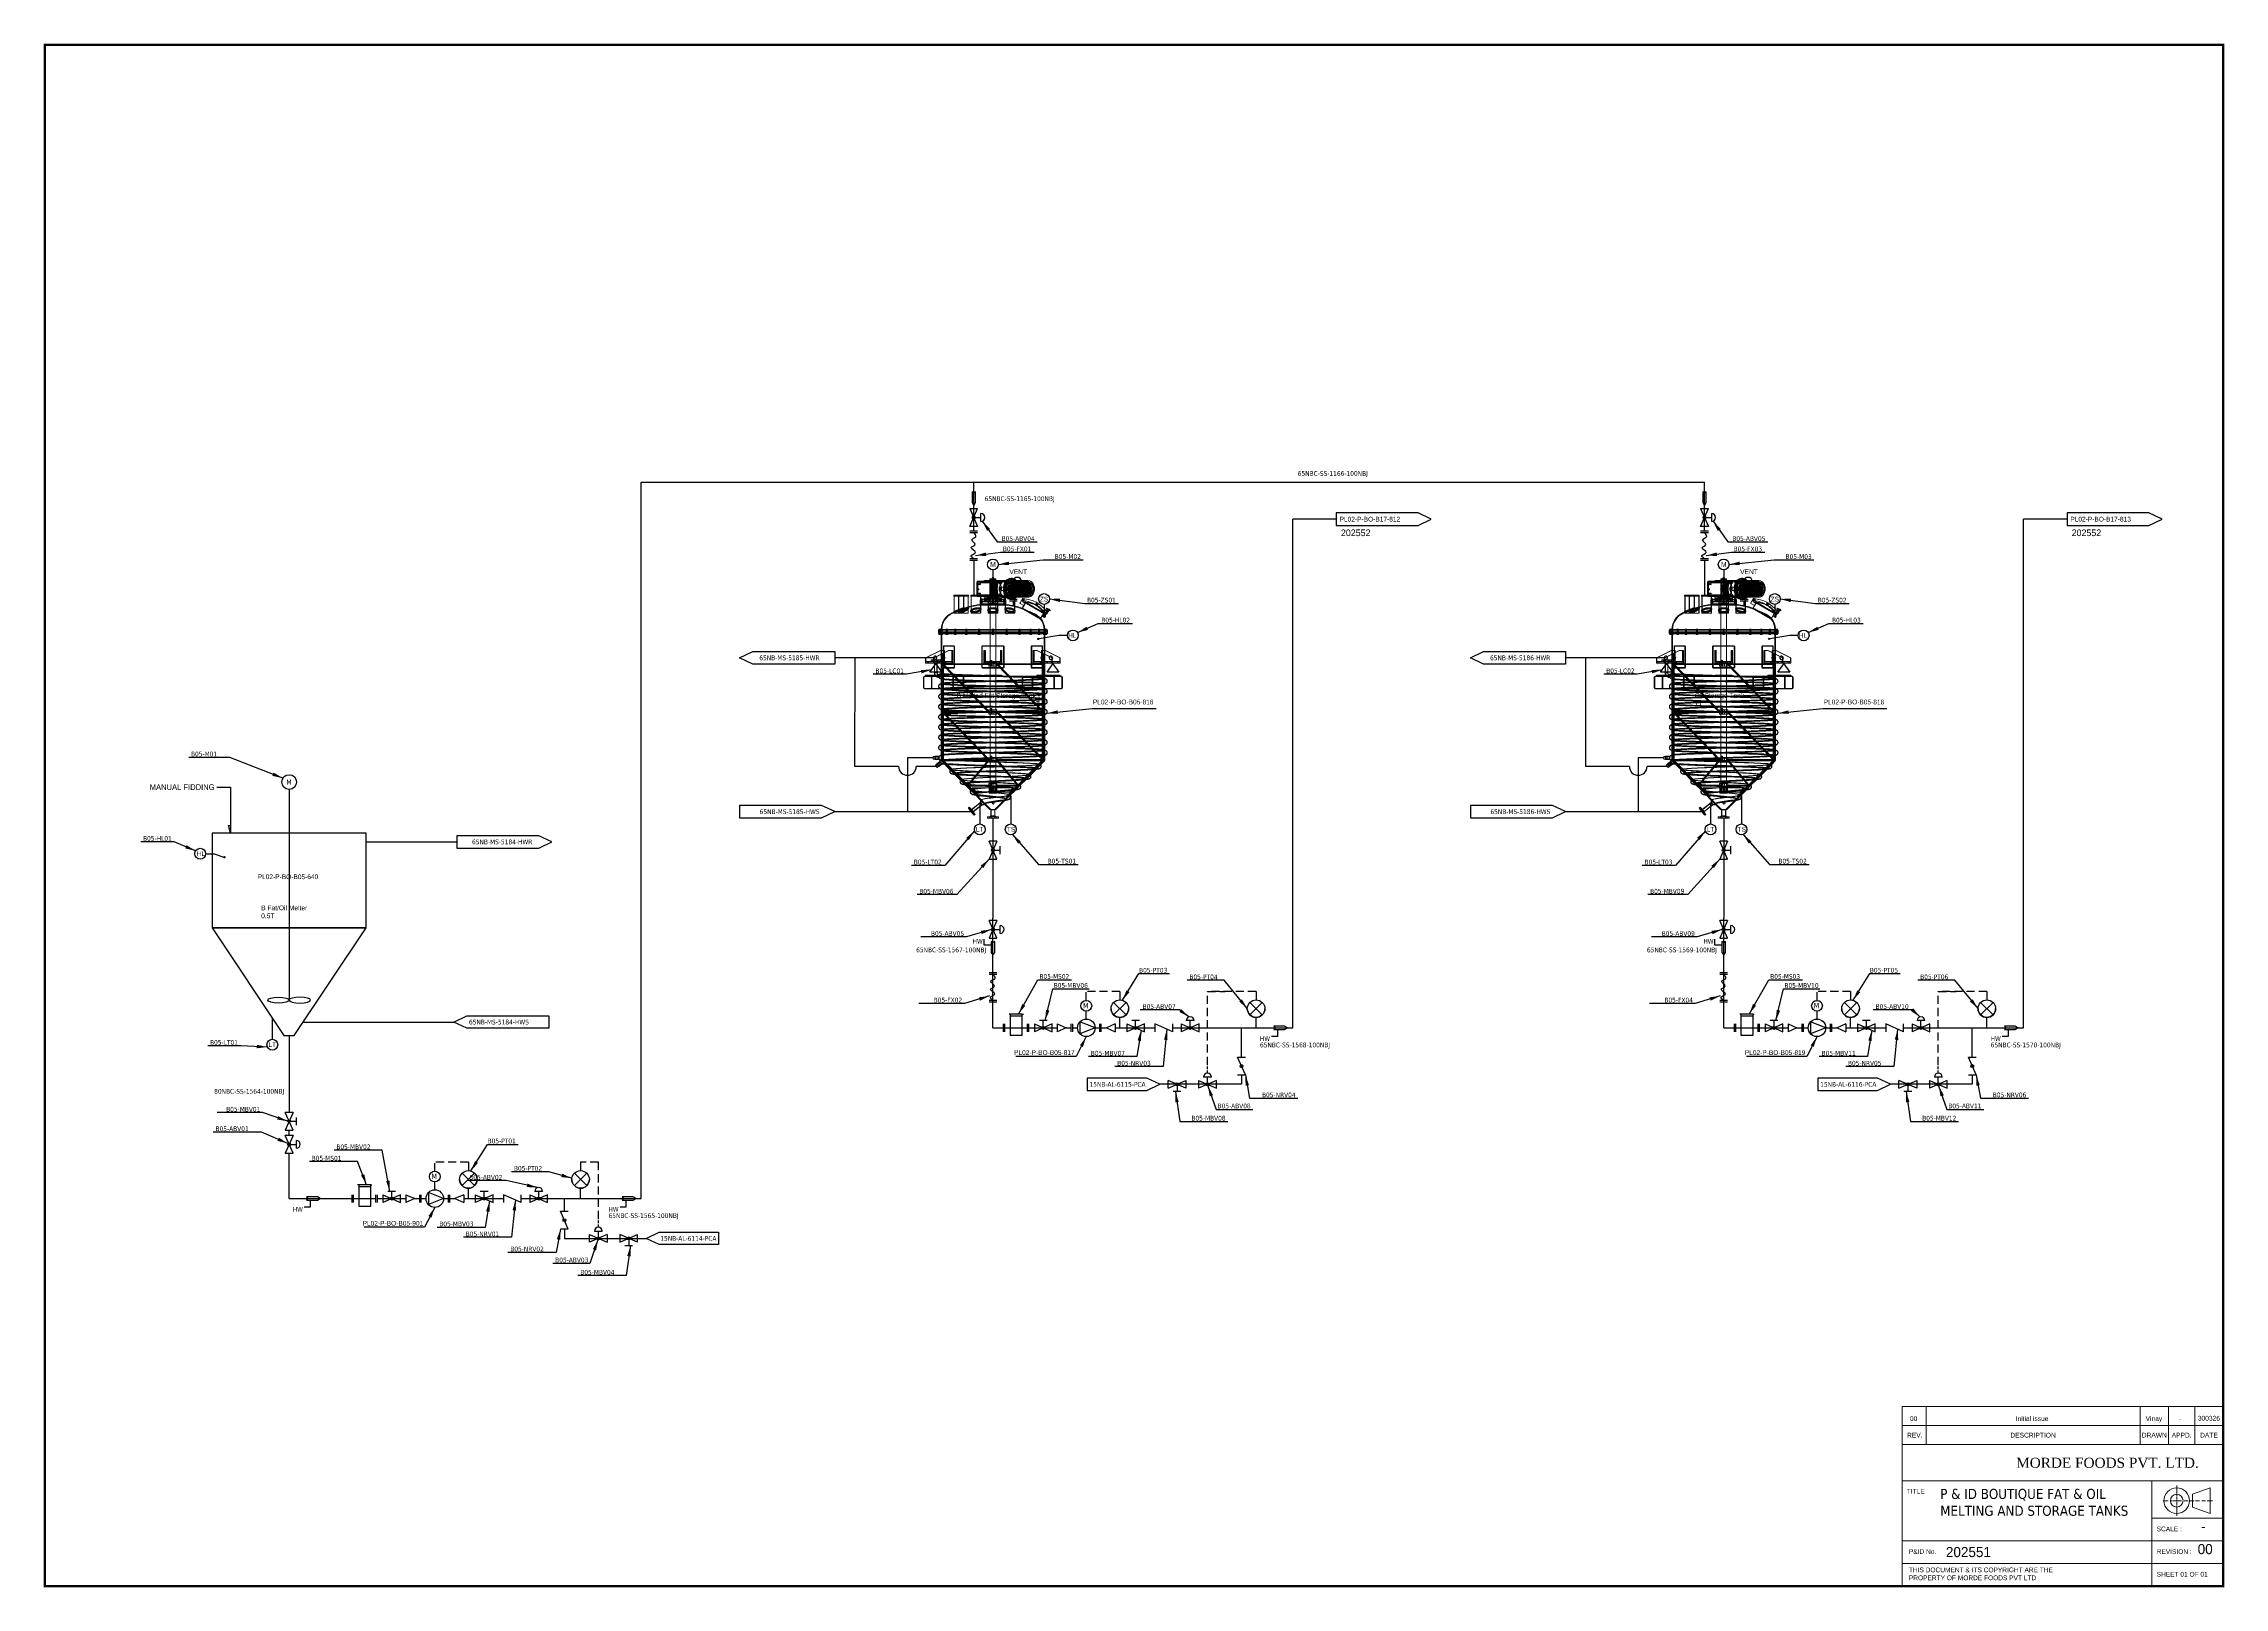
# Model space of a CAD drawing. Header units: millimetres. Extents: x -6314 to 11113, y -129 to 3675.
# Drawn here: x -6314 to -1193, y -129 to 3495 of the extents above; entities that cross this region are included whole.
import ezdxf
from ezdxf.enums import TextEntityAlignment as Align

# ---------------------------------------------------------------- set-up
doc = ezdxf.new("R2010")
doc.units = ezdxf.units.MM
doc.linetypes.add('HIDDEN', pattern=[9.525, 6.35, -3.175])
for name, color, linetype in [('CA LINE', 5, 'Continuous'), ('Equipment', 123, 'Continuous'), ('HW LINE', 1, 'Continuous'), ('INTRUMENT', 3, 'HIDDEN'), ('Reference', 6, 'Continuous')]:
    doc.layers.add(name, color=color, linetype=linetype)
doc.layers.add('TITLE TEXT', color=7, linetype='Continuous', lineweight=20)
doc.styles.add('ARI', font='arial.ttf')
doc.dimstyles.new('ISO-25', dxfattribs={"dimtxt": 2.5, "dimasz": 2.5, "dimexe": 1.25, "dimexo": 0.625, "dimtad": 1, "dimtxsty": 'Standard', "dimcen": 2.5, "dimadec": 0, "dimazin": 0, "dimtfac": 1, "dimtmove": 0, "dimatfit": 3, "dimfxl": 1, "dimarcsym": 0})

# ---------------------------------------------------------------- blocks, each defined once
blk = doc.blocks.new('A$C6b2bc574')
for p, q in [((-197, 0), (-220, 0)), ((-180, 0), (-187, 0)), ((-135, 0), (-177, 0)), ((-157, 71), (-157, 33)), ((-157, 27), (-157, 23)), ((-157, 20), (-157, 6)), ((-157, 3), (-157, -2)), ((-125, 0), (-127, 0)), ((-104, 0), (-122, 0)), ((-75, 0), (-97, 0)), ((-83, 30), (0, 60)), ((-83, 30), (-83, -30)), ((-51, 0), (-69, 0)), ((-22, 0), (-39, 0)), ((11, 0), (-14, 0)), ((0, 60), (0, -60)), ((-157, -6), (-157, -22)), ((-157, -25), (-157, -28)), ((-157, -30), (-157, -71)), ((0, -60), (-83, -30))]:
    blk.add_line(p, q)
for radius in [59.8, 29.9]:
    blk.add_circle((-157, 0), radius)
blk = doc.blocks.new('A$C161d446f')
at = {"layer": 'Equipment', "linetype": 'Continuous', "lineweight": 0, "extrusion": (0, 1, 0)}
for p, q in [((10.9, 563.5), (10.9, 561.4)), ((11.2, 563.8), (11.1, 563.8)), ((14.3, 563.8), (11.2, 563.8)), ((11.6, 563.8), (11.6, 562.6)), ((11.9, 562.6), (11.9, 563.8)), ((12.4, 562.6), (12.4, 563.8)), ((13, 562.6), (13, 563.8)), ((13.5, 562.6), (13.5, 563.8)), ((13.8, 562.6), (13.8, 563.8)), ((14.5, 563.5), (14.5, 561.4)), ((-77.6, 539.4), (-75.5, 539.4)), ((-77.6, 539), (-77.6, 539.4)), ((-75.5, 539), (-77.6, 539)), ((-75.5, 537), (-77.6, 537)), ((-77.6, 537), (-77.6, 536.6)), ((-77.6, 536.6), (-75.5, 536.6)), ((-77.3, 541.8), (-77.3, 541.4)), ((-75.3, 541.4), (-77.3, 541.4)), ((-77.3, 534.6), (-77.3, 534.2)), ((-76.8, 550.1), (-77.1, 550.5)), ((-76.8, 550.1), (-76.4, 550.8)), ((-76.4, 549.8), (-76.8, 550.1)), ((-75.1, 550), (-76.8, 550)), ((-75.8, 548.3), (-76.8, 550)), ((-76.8, 544.3), (-76.8, 543.9)), ((-76.8, 532.1), (-76.8, 531.7)), ((-74.8, 531.7), (-76.8, 531.7)), ((-76.8, 526), (-75.8, 527.7)), ((-76.8, 526), (-75.1, 526)), ((-76.7, 551.2), (-76.4, 550.8)), ((-76.4, 549.8), (-76.7, 550.1)), ((-76.6, 550), (-76.5, 550)), ((-76.4, 550.8), (-75.6, 551.2)), ((-75.7, 550.1), (-76.4, 549.8)), ((-75.7, 550.1), (-76, 550.5)), ((-76, 547), (-76, 546.6)), ((-74.1, 546.6), (-76, 546.6)), ((-76, 529.4), (-74.1, 529.4)), ((-76, 529.4), (-76, 529)), ((-75.6, 551.2), (-75.9, 551.5)), ((-75.3, 550.8), (-75.7, 550.1)), ((-75.6, 551.2), (-75.3, 550.8)), ((-75.3, 550.8), (-75.5, 551.2)), ((-75.5, 550.9), (-75.4, 550.9)), ((-75.5, 539.4), (-74.3, 539.4)), ((-74.3, 539), (-75.5, 539)), ((-74.3, 537), (-75.5, 537)), ((-75.5, 536.6), (-74.3, 536.6)), ((-75.4, 522.9), (-75.1, 523.3)), ((-74.3, 541.4), (-75.3, 541.4)), ((-74.2, 548.3), (-75.1, 550)), ((-75.1, 526), (-74.2, 527.6)), ((-75.1, 523.3), (-74.8, 523.6)), ((-74.8, 523.6), (-75.1, 523.2)), ((-74.6, 522.7), (-75.1, 523.3)), ((-75.1, 522.5), (-75.1, 522.5)), ((-74.9, 523.4), (-74.9, 523.5)), ((-74.6, 522.7), (-74.9, 522.3)), ((-74.8, 549.9), (-74.2, 549.1)), ((-74.2, 526.8), (-74.8, 526)), ((-74.8, 523.6), (-74, 523.3)), ((-74.7, 552.9), (-73, 552.9)), ((-74.7, 552.9), (-73.5, 551.6)), ((-74.7, 549.9), (-74.2, 549.1)), ((-74.2, 526.8), (-74.7, 526)), ((-73.5, 524.3), (-74.7, 523)), ((-73, 523), (-74.7, 523)), ((-73.8, 522.4), (-74.6, 522.7)), ((-74, 548.7), (-74.5, 550)), ((-74.5, 525.9), (-74, 527.3)), ((-74.4, 522.1), (-74.4, 522.1)), ((-74.3, 541.8), (-67.6, 541.8)), ((-67.6, 541.4), (-74.3, 541.4)), ((-74.3, 539.4), (-69.8, 539.4)), ((-69.8, 539), (-74.3, 539)), ((-69.8, 537), (-74.3, 537)), ((-74.3, 536.6), (-69.8, 536.6)), ((-74.3, 534.6), (-67.6, 534.6)), ((-67.6, 534.2), (-74.3, 534.2)), ((-74, 523.3), (-74.3, 522.9)), ((-74.2, 544.3), (-66.4, 544.3)), ((-66.4, 543.9), (-74.2, 543.9)), ((-74.2, 532.1), (-66.4, 532.1)), ((-66.4, 531.7), (-74.2, 531.7)), ((-73.8, 546.6), (-74.1, 546.6)), ((-72.1, 546.3), (-74.1, 546.3)), ((-74.1, 529.7), (-72.1, 529.7)), ((-74.1, 529.4), (-73.8, 529.4)), ((-73.8, 522.4), (-74.1, 522)), ((-74, 548.7), (-73.7, 548.7)), ((-74, 547), (-73.8, 547)), ((-73.8, 529), (-74, 529)), ((-73.7, 527.3), (-74, 527.3)), ((-74, 523.3), (-73.5, 522.7)), ((-73.8, 548.6), (-73.8, 546.3)), ((-73.8, 547), (-65.5, 547)), ((-65.5, 546.6), (-73.8, 546.6)), ((-73.8, 529.7), (-73.8, 527.3)), ((-73.8, 529.4), (-65.5, 529.4)), ((-65.5, 529), (-73.8, 529)), ((-73.5, 522.7), (-73.8, 522.3)), ((-73.5, 522.7), (-73.8, 522.4)), ((-73.6, 541.2), (-73.7, 541.2)), ((-73.6, 534.7), (-73.7, 534.7)), ((-73.7, 522.7), (-73.7, 522.8)), ((-73.4, 551.8), (-73.6, 551.8)), ((-73.3, 551.7), (-73.6, 551.7)), ((-73.3, 524.3), (-73.6, 524.3)), ((-73.4, 524.1), (-73.6, 524.1)), ((-73.5, 548.2), (-73.4, 548.3)), ((-73.5, 547), (-73.4, 546.8)), ((-73.5, 529), (-73.4, 529.1)), ((-73.5, 527.8), (-73.4, 527.6)), ((-70, 551.1), (-73.4, 551.1)), ((-70, 550.1), (-73.4, 550.1)), ((-58.1, 548.9), (-73.4, 548.9)), ((-73.4, 527.1), (-58.1, 527.1)), ((-70, 525.8), (-73.4, 525.8)), ((-70, 524.8), (-73.4, 524.8)), ((-73.3, 548), (-73.2, 547.9)), ((-73.2, 547.6), (-73.3, 547.6)), ((-73.3, 547.5), (-73.2, 547.5)), ((-73.2, 547.2), (-73.3, 547.1)), ((-73.3, 528.8), (-73.2, 528.7)), ((-73.2, 528.4), (-73.3, 528.4)), ((-73.3, 528.3), (-73.2, 528.3)), ((-73.2, 528), (-73.3, 527.9)), ((-73.2, 552.6), (-73.1, 552.6)), ((-73.2, 552.3), (-71, 552.3)), ((-73.2, 548), (-72.9, 547.6)), ((-73.2, 547.9), (-73, 547.6)), ((-73.2, 547.1), (-72.9, 547.5)), ((-73, 547.5), (-73.2, 547.2)), ((-73.2, 528.8), (-72.9, 528.4)), ((-73.2, 528.7), (-73, 528.4)), ((-73.2, 527.9), (-72.9, 528.3)), ((-73, 528.3), (-73.2, 528)), ((-73.2, 523.6), (-71, 523.6)), ((-73.2, 523.3), (-73.1, 523.3)), ((-73, 552.9), (-71.8, 551.7)), ((-72.4, 551.7), (-73, 552.5)), ((-73, 552.2), (-72, 551.4)), ((-72.8, 548.5), (-73, 548.5)), ((-73, 547.6), (-72.9, 547.6)), ((-72.9, 547.6), (-73, 547.5)), ((-73, 547.6), (-73, 547.5)), ((-72.9, 547.6), (-73, 547.6)), ((-73, 547.6), (-73, 547.6)), ((-73, 547.5), (-73, 547.6)), ((-72.8, 546.6), (-73, 546.6)), ((-72.8, 529.3), (-73, 529.3)), ((-73, 528.4), (-72.9, 528.4)), ((-72.9, 528.4), (-73, 528.3)), ((-73, 528.4), (-73, 528.3)), ((-72.9, 528.4), (-73, 528.4)), ((-73, 528.4), (-73, 528.4)), ((-73, 528.3), (-73, 528.4)), ((-72.8, 527.4), (-73, 527.4)), ((-72, 524.5), (-73, 523.7)), ((-71.8, 524.2), (-73, 523)), ((-73, 523.4), (-72.4, 524.2)), ((-72.3, 551.7), (-72.9, 552.5)), ((-72.9, 548.9), (-72.9, 527.1)), ((-72.9, 547.6), (-72.9, 547.6)), ((-72.9, 547.6), (-72.9, 547.6)), ((-72.9, 547.5), (-72.9, 547.6)), ((-72.9, 528.4), (-72.9, 528.4)), ((-72.9, 528.4), (-72.9, 528.4)), ((-72.9, 528.3), (-72.9, 528.4)), ((-72.9, 523.4), (-72.3, 524.2)), ((-72.7, 548.9), (-72.7, 548.7)), ((-72.7, 548.7), (-57.6, 548.7)), ((-72.7, 527.3), (-72.7, 548.7)), ((-72.7, 527.3), (-72.7, 527.1)), ((-57.6, 527.3), (-72.7, 527.3)), ((-72.6, 552.1), (-72.6, 553)), ((-72.6, 553), (-70.4, 553)), ((-72.6, 552.1), (-72.4, 551.9)), ((-69.3, 552.1), (-72.6, 552.1)), ((-72.6, 527.3), (-72.6, 548.7)), ((-72.4, 524), (-72.6, 523.8)), ((-72.6, 523.8), (-69.3, 523.8)), ((-72.6, 523), (-72.6, 523.8)), ((-70.4, 523), (-72.6, 523)), ((-72.4, 551.9), (-72.4, 553)), ((-72.4, 551.9), (-69, 551.9)), ((-72.4, 548.1), (-70.2, 548.1)), ((-70.2, 527.8), (-72.4, 527.8)), ((-69, 524), (-72.4, 524)), ((-72.4, 523), (-72.4, 524)), ((-72.1, 551.6), (-72, 551.6)), ((-71.7, 546.3), (-72.1, 546.3)), ((-71.7, 529.7), (-72.1, 529.7)), ((-72.1, 524.4), (-72, 524.4)), ((-71.8, 551.4), (-72, 551.4)), ((-72, 524.5), (-71.8, 524.5)), ((-71.7, 548.7), (-71.7, 546.3)), ((-71.7, 527.2), (-71.7, 529.7)), ((-71, 552.3), (-69.7, 552.3)), ((-71, 550), (-70.5, 548.9)), ((-70.5, 527.1), (-71, 525.9)), ((-71, 523.6), (-69.7, 523.6)), ((-70.6, 552.6), (-70.6, 554.9)), ((-70.6, 554.9), (-68.4, 554.9)), ((-70.6, 552.6), (-70.6, 552.6)), ((-70.6, 523.3), (-70.6, 523.3)), ((-70.6, 521.1), (-70.6, 523.3)), ((-68.4, 521.1), (-70.6, 521.1)), ((-70.5, 548.9), (-70.2, 548.1)), ((-70.2, 527.8), (-70.5, 527.1)), ((-70.4, 553), (-70.1, 553)), ((-70.1, 523), (-70.4, 523)), ((-70.3, 552.9), (-70.3, 554.9)), ((-70.3, 552.9), (-70.3, 552.9)), ((-68.1, 551.1), (-70.3, 551.1)), ((-70.3, 524.8), (-68.1, 524.8)), ((-70.3, 523.1), (-70.3, 523.1)), ((-70.3, 521.1), (-70.3, 523.1)), ((-70.1, 553), (-70.1, 554.1)), ((-70.1, 554.1), (-69.8, 554.1)), ((-69.8, 553), (-70.1, 553)), ((-70.1, 521.9), (-70.1, 523)), ((-69.8, 523), (-70.1, 523)), ((-69.8, 521.9), (-70.1, 521.9)), ((-69.8, 554.1), (-69.8, 553)), ((-69.8, 539.4), (-68.2, 539.4)), ((-69.8, 539), (-68.2, 539)), ((-68.2, 537), (-69.8, 537)), ((-68.2, 536.6), (-69.8, 536.6)), ((-69.8, 523), (-69.8, 521.9)), ((-61.9, 557.3), (-69.6, 557.3)), ((-61.9, 557.2), (-69.6, 557.2)), ((-69.6, 543.4), (-69.3, 543.5)), ((-69.6, 532.5), (-69.3, 532.4)), ((-61.9, 518.8), (-69.6, 518.8)), ((-61.9, 518.6), (-69.6, 518.6)), ((-69.5, 551.9), (-42.9, 551.9)), ((-42.9, 524), (-69.5, 524)), ((-69.3, 552.1), (-69.4, 552.2)), ((-69.4, 523.7), (-69.3, 523.8)), ((-69.3, 549.5), (-69.3, 552.1)), ((-69.3, 549.5), (-68.4, 549.5)), ((-68.4, 526.4), (-69.3, 526.4)), ((-69.3, 523.8), (-69.3, 526.4)), ((-42.6, 552.2), (-69.2, 552.2)), ((-69.2, 523.8), (-42.6, 523.8)), ((-68.1, 551.1), (-69, 551.9)), ((-69, 551.9), (-69, 549.9)), ((-64.7, 549.9), (-69, 549.9)), ((-69, 526), (-64.7, 526)), ((-69, 526), (-69, 524)), ((-69, 524), (-68.1, 524.8)), ((-68.9, 549.1), (-67.1, 549.1)), ((-68.9, 548.9), (-68.9, 549.1)), ((-68.9, 526.9), (-68.9, 527.1)), ((-68.9, 526.9), (-67.1, 526.9)), ((-68.7, 554), (-68.7, 556)), ((-68.7, 556), (-66.5, 556)), ((-68.7, 554), (-68.7, 554)), ((-68.7, 522), (-68.7, 522)), ((-68.7, 519.9), (-68.7, 522)), ((-66.5, 519.9), (-68.7, 519.9)), ((-68.4, 554.1), (-68.4, 556)), ((-68.4, 554.9), (-68.1, 554.9)), ((-68.4, 554.1), (-68.4, 554.1)), ((-65, 550.6), (-68.4, 550.3)), ((-68.4, 550.3), (-61.7, 550.3)), ((-68.4, 549.6), (-68.4, 550.3)), ((-68.4, 549.6), (-68.4, 549.9)), ((-68.4, 549.9), (-67.3, 549.9)), ((-61.7, 549.6), (-68.4, 549.6)), ((-68.4, 549.5), (-68.4, 549.6)), ((-68.4, 549.5), (-65, 549.5)), ((-68.4, 549.1), (-68.4, 549.5)), ((-68.4, 549.1), (-68.4, 549.1)), ((-68.4, 526.1), (-68.4, 526.9)), ((-65, 526.4), (-68.4, 526.4)), ((-68.4, 526.1), (-67.3, 526.1)), ((-68.4, 521.8), (-68.4, 521.8)), ((-68.4, 519.9), (-68.4, 521.8)), ((-68.1, 521.1), (-68.4, 521.1)), ((-68.1, 554.9), (-68.1, 555.2)), ((-68.1, 555.2), (-67.8, 555.2)), ((-67.8, 554.9), (-68.1, 554.9)), ((-68.1, 520.7), (-68.1, 521.1)), ((-67.8, 521.1), (-68.1, 521.1)), ((-67.8, 520.7), (-68.1, 520.7)), ((-67.9, 549.6), (-67.9, 549.1)), ((-67.8, 555.2), (-67.8, 554.9)), ((-67.8, 555), (-64.9, 555.1)), ((-67.8, 521.1), (-67.8, 520.7)), ((-67.8, 520.9), (-64.9, 520.8)), ((-67.6, 553.3), (-58.5, 553.3)), ((-67.6, 541.8), (-65.9, 541.8)), ((-67.6, 541.4), (-65.9, 541.4)), ((-65.9, 534.6), (-67.6, 534.6)), ((-65.9, 534.2), (-67.6, 534.2)), ((-58.5, 522.6), (-67.6, 522.6)), ((-45, 553.5), (-67.3, 553.5)), ((-66, 549.9), (-67.3, 549.9)), ((-67.3, 549.9), (-67.3, 549.1)), ((-67.3, 526.9), (-67.3, 526.1)), ((-67.3, 526.1), (-66, 526.1)), ((-67.3, 522.4), (-40.7, 522.4)), ((-67.2, 548.9), (-67.2, 549.1)), ((-67.2, 527.1), (-67.2, 526.9)), ((-67.1, 549.1), (-56.3, 549.1)), ((-67.1, 526.9), (-56.3, 526.9)), ((-67, 548.9), (-67, 548.6)), ((-67, 527.3), (-67, 527.1)), ((-66.9, 554.7), (-66.9, 556.7)), ((-66.9, 556.7), (-64.8, 556.7)), ((-66.9, 554.7), (-66.9, 554.7)), ((-66.9, 521.2), (-66.9, 521.2)), ((-66.9, 519.2), (-66.9, 521.2)), ((-64.8, 519.2), (-66.9, 519.2)), ((-66.4, 547.3), (-66.7, 547.3)), ((-66.7, 528.7), (-64.8, 528.7)), ((-66.6, 554.8), (-66.6, 556.7)), ((-66.6, 554.8), (-66.6, 554.8)), ((-66.6, 521.1), (-66.6, 521.1)), ((-66.6, 519.2), (-66.6, 521.1)), ((-66.5, 556), (-66.1, 556)), ((-66.1, 519.9), (-66.5, 519.9)), ((-66.4, 547.3), (-66.4, 547.3)), ((-66.4, 547.3), (-61.9, 547.3)), ((-64.3, 544.3), (-66.4, 544.3)), ((-66.4, 543.9), (-64.4, 543.9)), ((-64.4, 532.1), (-66.4, 532.1)), ((-64.3, 531.7), (-66.4, 531.7)), ((-66.1, 556), (-66.1, 556.3)), ((-66.1, 556.3), (-65.9, 556.3)), ((-65.9, 556), (-66.1, 556)), ((-66.1, 519.6), (-66.1, 519.9)), ((-65.9, 519.9), (-66.1, 519.9)), ((-65.9, 519.6), (-66.1, 519.6)), ((-65.9, 556.3), (-65.9, 556)), ((-65.9, 550.5), (-65.9, 550.3)), ((-65.9, 519.9), (-65.9, 519.6)), ((-65.8, 554.1), (-39.2, 554.1)), ((-65.8, 549.9), (-64.8, 549.9)), ((-65.8, 549.1), (-65.8, 549.9)), ((-65.8, 549.1), (-65.8, 547)), ((-65.8, 529), (-65.8, 526.9)), ((-65.8, 526.1), (-65.8, 526.9)), ((-65.8, 526.1), (-64.8, 526.1)), ((-39.2, 521.8), (-65.8, 521.8)), ((-38.9, 554.2), (-65.5, 554.2)), ((-63.9, 547), (-65.5, 547)), ((-65.5, 546.6), (-63.9, 546.6)), ((-63.9, 529.4), (-65.5, 529.4)), ((-65.5, 529), (-63.9, 529)), ((-65.5, 521.7), (-38.9, 521.7)), ((-65.4, 547.5), (-65.4, 546.7)), ((-65.4, 529.2), (-65.4, 528.5)), ((-65.1, 543.3), (-65.3, 543.6)), ((-65.1, 532.6), (-65.3, 532.4)), ((-65.2, 555.1), (-65.2, 557.1)), ((-65.2, 557.1), (-63.3, 557.1)), ((-65.2, 555.1), (-65.2, 555.1)), ((-65.2, 520.8), (-65.2, 520.8)), ((-65.2, 518.9), (-65.2, 520.8)), ((-63.3, 518.9), (-65.2, 518.9)), ((-65, 554.6), (-61.1, 554.6)), ((-65, 549.5), (-65, 549.9)), ((-64.2, 545.5), (-65, 546.7)), ((-65, 545.5), (-65, 530.4)), ((-65, 545.5), (-64.9, 545.4)), ((-64.9, 530.5), (-65, 530.4)), ((-65, 529.2), (-64.2, 530.5)), ((-65, 526.1), (-65, 526.4)), ((-61.1, 521.3), (-65, 521.3)), ((-64.9, 555.1), (-64.9, 557.1)), ((-64.9, 555.1), (-64.9, 555.1)), ((-64.6, 555), (-64.9, 555.1)), ((-64.9, 545.4), (-64.9, 530.5)), ((-64.9, 520.8), (-64.6, 520.9)), ((-64.9, 520.8), (-64.9, 520.8)), ((-64.9, 518.9), (-64.9, 520.8)), ((-64.8, 556.7), (-64.4, 556.7)), ((-64.8, 549.9), (-64.8, 549.1)), ((-61.5, 549.9), (-64.8, 549.9)), ((-64.8, 528.7), (-61.9, 528.7)), ((-64.8, 526.9), (-64.8, 526.1)), ((-64.8, 526.1), (-61.5, 526.1)), ((-64.4, 519.2), (-64.8, 519.2)), ((-64.7, 549.9), (-64.7, 554.6)), ((-64.7, 521.3), (-64.7, 526)), ((-64.5, 555.2), (-64.4, 555.2)), ((-64.5, 554.6), (-64.4, 554.6)), ((-64.5, 521.4), (-64.4, 521.4)), ((-64.5, 520.8), (-64.4, 520.8)), ((-64.4, 556.7), (-64.4, 556.9)), ((-64.4, 556.9), (-64.1, 556.9)), ((-64.1, 556.7), (-64.4, 556.7)), ((-64.4, 555.2), (-64.2, 555.2)), ((-64.4, 554.6), (-64.4, 550.3)), ((-64.4, 550.6), (-61.3, 550.3)), ((-60.9, 550.3), (-64.4, 550.3)), ((-64.4, 549.9), (-64.4, 549.1)), ((-64.4, 526.9), (-64.4, 526.1)), ((-64.4, 525.6), (-60.9, 525.6)), ((-64.4, 521.3), (-64.4, 525.6)), ((-64.4, 520.8), (-64.2, 520.8)), ((-64.4, 519), (-64.4, 519.2)), ((-64.1, 519.2), (-64.4, 519.2)), ((-64.1, 519), (-64.4, 519)), ((-64.2, 549.1), (-64.2, 547.9)), ((-64.2, 545.5), (-64.2, 530.5)), ((-64.2, 526.9), (-64.2, 528)), ((-64.1, 556.9), (-64.1, 556.7)), ((-64.1, 554.5), (-39.7, 554.5)), ((-51.8, 547.3), (-64.1, 547.3)), ((-39.7, 521.4), (-64.1, 521.4)), ((-64.1, 519.2), (-64.1, 519)), ((-62.9, 547), (-63.9, 547)), ((-63.9, 546.6), (-63.1, 546.6)), ((-63.9, 544.3), (-63.9, 544.3)), ((-63.9, 531.7), (-63.9, 531.7)), ((-63.1, 529.4), (-63.9, 529.4)), ((-63.9, 529), (-62.9, 529)), ((-52.2, 554.5), (-63.8, 554.5)), ((-63.8, 547), (-63.8, 549.1)), ((-63.8, 526.9), (-63.8, 529)), ((-63.8, 521.4), (-52.2, 521.4)), ((-63.7, 545.5), (-63.7, 530.5)), ((-63.5, 557.1), (-63.5, 555.1)), ((-63.5, 555.1), (-63.5, 555.1)), ((-63.5, 555.1), (-63.1, 555)), ((-63.5, 550.5), (-63.5, 550.3)), ((-63.1, 520.9), (-63.5, 520.8)), ((-63.5, 520.8), (-63.5, 520.8)), ((-63.5, 520.8), (-63.5, 518.9)), ((-63.3, 557.1), (-62.7, 557.1)), ((-62.7, 518.9), (-63.3, 518.9)), ((-63.2, 557.1), (-63.2, 555.1)), ((-63.2, 555.1), (-63.2, 555.1)), ((-63.2, 520.8), (-63.2, 520.8)), ((-63.2, 520.8), (-63.2, 518.9)), ((-63.1, 554.6), (-50.9, 554.6)), ((-63.1, 521.4), (-50.9, 521.4)), ((-63, 546.5), (-58.1, 546.7)), ((-52.4, 546.5), (-63, 546.5)), ((-63, 529.5), (-52.4, 529.5)), ((-63, 529.5), (-58.1, 529.2)), ((-61.1, 540.4), (-62.9, 540.4)), ((-62.9, 540.4), (-62.9, 540)), ((-62.9, 540), (-61.2, 540)), ((-61.2, 535.9), (-62.9, 535.9)), ((-62.9, 535.9), (-62.9, 535.5)), ((-62.9, 535.5), (-61.1, 535.5)), ((-62.7, 557.1), (-62.7, 557.3)), ((-62.7, 557.3), (-62.4, 557.3)), ((-62.4, 557.1), (-62.7, 557.1)), ((-60.8, 542.8), (-62.7, 542.8)), ((-62.7, 542.8), (-62.7, 542.4)), ((-62.7, 542.4), (-60.8, 542.4)), ((-60.8, 533.5), (-62.7, 533.5)), ((-62.7, 533.5), (-62.7, 533.1)), ((-62.7, 533.1), (-60.8, 533.1)), ((-62.7, 518.6), (-62.7, 518.9)), ((-62.4, 518.9), (-62.7, 518.9)), ((-62.4, 518.6), (-62.7, 518.6)), ((-60, 545.4), (-62.5, 545.4)), ((-62.5, 545.4), (-62.5, 544.9)), ((-62.5, 544.9), (-60.2, 544.9)), ((-60.2, 531), (-62.5, 531)), ((-62.5, 531), (-62.5, 530.6)), ((-62.5, 530.6), (-60, 530.6)), ((-62.4, 557.3), (-62.4, 557.1)), ((-62.4, 557.1), (-61, 557.1)), ((-62.4, 518.9), (-62.4, 518.6)), ((-61, 518.9), (-62.4, 518.9)), ((-61.9, 547.3), (-55.4, 547.3)), ((-61.9, 528.7), (-55.1, 528.7)), ((-61.8, 556.7), (-61.8, 554.8)), ((-61.8, 556.7), (-59.3, 556.7)), ((-61.8, 554.8), (-61.8, 554.8)), ((-61.8, 521.1), (-61.8, 521.1)), ((-61.8, 521.1), (-61.8, 519.2)), ((-59.3, 519.2), (-61.8, 519.2)), ((-58.2, 550.6), (-61.7, 550.3)), ((-61.7, 550.3), (-54.2, 550.3)), ((-61.7, 549.6), (-61.7, 550.3)), ((-54.2, 549.6), (-61.7, 549.6)), ((-61.5, 556.7), (-61.5, 554.7)), ((-61.5, 554.7), (-61.5, 554.7)), ((-61.5, 549.9), (-61.5, 549.5)), ((-61.5, 549.6), (-61.5, 549.1)), ((-61.5, 549.5), (-56, 549.5)), ((-61.5, 526.4), (-61.5, 526.1)), ((-59.5, 526.4), (-61.5, 526.4)), ((-61.5, 521.2), (-61.5, 521.2)), ((-61.5, 521.2), (-61.5, 519.2)), ((-61.3, 550.3), (-61, 550.3)), ((-61.2, 554.6), (-61.2, 549.9)), ((-54, 549.9), (-61.2, 549.9)), ((-61.2, 526), (-54, 526)), ((-61.2, 526), (-61.2, 521.3)), ((-61.1, 554.6), (-61.1, 554.8)), ((-61.1, 554.8), (-54.6, 554.8)), ((-60.8, 554.6), (-61.1, 554.6)), ((-61.1, 549.6), (-61.1, 549.1)), ((-61.1, 521.1), (-61.1, 521.3)), ((-60.8, 521.3), (-61.1, 521.3)), ((-61.1, 521.1), (-54.7, 521.1)), ((-61, 557.1), (-61, 557.3)), ((-61, 557.3), (-60.7, 557.3)), ((-61, 557.1), (-60.7, 557.1)), ((-61, 549.6), (-61, 550.3)), ((-61, 518.6), (-61, 518.9)), ((-61, 518.9), (-60.7, 518.9)), ((-60.7, 518.6), (-61, 518.6)), ((-58.5, 508.3), (-61, 512.7)), ((-60.9, 550.3), (-60.9, 554.6)), ((-60.9, 525.6), (-60.9, 521.3)), ((-60.8, 554.8), (-60.8, 554.6)), ((-60.5, 554.4), (-60.8, 554.5)), ((-59.1, 545.9), (-60.8, 545.9)), ((-60.8, 530.1), (-59.1, 530.1)), ((-60.5, 521.6), (-60.8, 521.4)), ((-60.8, 521.3), (-60.8, 521.1)), ((-60.7, 557.3), (-60.7, 557.1)), ((-60.7, 518.9), (-60.7, 518.6)), ((-60.7, 513.8), (-57.8, 515.5)), ((-60.4, 547.3), (-60.4, 548.7)), ((-60.4, 547), (-60.4, 547.3)), ((-60.4, 545.9), (-60.4, 547)), ((-60.4, 530.1), (-60.4, 528.9)), ((-60.4, 528.9), (-60.4, 528.6)), ((-60.4, 528.6), (-60.4, 527.2)), ((-59.9, 553.9), (-60.2, 554)), ((-60.2, 547.8), (-60.1, 547.9)), ((-60.2, 546.6), (-60.1, 546.4)), ((-60.2, 529.4), (-60.1, 529.5)), ((-60.2, 528.2), (-60.1, 528)), ((-59.9, 522), (-60.2, 521.9)), ((-60.1, 556), (-60.1, 554.1)), ((-60.1, 556), (-57.5, 556)), ((-60.1, 554.1), (-60, 554.1)), ((-59.9, 547.2), (-60.1, 547.2)), ((-60.1, 547.1), (-59.9, 547.1)), ((-59.9, 528.8), (-60.1, 528.8)), ((-60.1, 528.7), (-59.9, 528.7)), ((-60, 521.8), (-60.1, 521.8)), ((-60.1, 521.8), (-60.1, 519.9)), ((-57.5, 519.9), (-60.1, 519.9)), ((-60, 547.6), (-59.9, 547.5)), ((-59.9, 546.8), (-60, 546.7)), ((-60, 529.2), (-59.9, 529.1)), ((-59.9, 528.4), (-60, 528.3)), ((-59.9, 547.6), (-59.6, 547.2)), ((-59.9, 547.5), (-59.7, 547.2)), ((-59.9, 546.7), (-59.6, 547.1)), ((-59.7, 547.1), (-59.9, 546.8)), ((-59.9, 529.2), (-59.6, 528.8)), ((-59.9, 529.1), (-59.7, 528.8)), ((-59.7, 528.7), (-59.9, 528.4)), ((-59.9, 528.3), (-59.6, 528.7)), ((-59.8, 556), (-59.8, 554)), ((-59.8, 554), (-59.8, 554)), ((-59.8, 522), (-59.8, 522)), ((-59.8, 522), (-59.8, 519.9)), ((-59.5, 548.1), (-59.7, 548.1)), ((-59.7, 547.2), (-59.6, 547.2)), ((-59.6, 547.2), (-59.7, 547.1)), ((-59.7, 547.2), (-59.7, 547.1)), ((-59.6, 547.2), (-59.7, 547.2)), ((-59.7, 547.2), (-59.7, 547.2)), ((-59.7, 547.1), (-59.7, 547.2)), ((-59.5, 546.2), (-59.7, 546.2)), ((-59.5, 529.7), (-59.7, 529.7)), ((-59.7, 528.8), (-59.6, 528.8)), ((-59.7, 528.7), (-59.7, 528.8)), ((-59.6, 528.8), (-59.7, 528.8)), ((-59.7, 528.8), (-59.7, 528.8)), ((-59.7, 528.8), (-59.7, 528.7)), ((-59.6, 528.8), (-59.7, 528.7)), ((-59.5, 527.8), (-59.7, 527.8)), ((-59.6, 547.2), (-59.6, 547.2)), ((-59.6, 547.2), (-59.6, 547.2)), ((-59.6, 547.1), (-59.6, 547.2)), ((-59.6, 528.7), (-59.6, 528.8)), ((-59.6, 528.8), (-59.6, 528.8)), ((-59.6, 528.8), (-59.6, 528.8)), ((-56, 526.4), (-59.5, 526.4)), ((-59.3, 556.7), (-59.3, 556.9)), ((-59.3, 556.9), (-59, 556.9)), ((-59.3, 556.7), (-59, 556.7)), ((-59.3, 519), (-59.3, 519.2)), ((-59.3, 519.2), (-59, 519.2)), ((-59, 519), (-59.3, 519)), ((-59.1, 550.5), (-59.1, 550.3)), ((-59.1, 545.9), (-58.7, 545.9)), ((-58.7, 530.1), (-59.1, 530.1)), ((-59, 556.9), (-59, 556.7)), ((-59, 519.2), (-59, 519)), ((-58.9, 551.6), (-57.7, 552.9)), ((-57.7, 523), (-58.9, 524.3)), ((-58.8, 556.5), (-58.8, 556.5)), ((-58.8, 556.5), (-58.5, 556.5)), ((-58.5, 556.5), (-58.8, 556.5)), ((-58.5, 556.5), (-58.8, 556.4)), ((-58.5, 556.5), (-58.8, 556.5)), ((-58.8, 556.4), (-57.8, 556.4)), ((-58.8, 556.4), (-58.8, 555.8)), ((-58.8, 555.8), (-58.8, 553.1)), ((-58.8, 553.1), (-57.8, 553.1)), ((-57.8, 522.8), (-58.8, 522.8)), ((-58.8, 520.1), (-58.8, 522.8)), ((-58.8, 519.5), (-58.8, 520.1)), ((-58.8, 519.5), (-58.5, 519.4)), ((-57.8, 519.5), (-58.8, 519.5)), ((-58.5, 519.4), (-58.8, 519.4)), ((-58.8, 519.4), (-58.8, 519.4)), ((-58.5, 519.4), (-58.8, 519.4)), ((-58.8, 519.4), (-58.5, 519.4)), ((-58.7, 545.9), (-58.7, 548.6)), ((-58.7, 527.3), (-58.7, 530.1)), ((-58.5, 556.5), (-58.5, 553.3)), ((-57.5, 553.3), (-58.5, 553.3)), ((-58.5, 522.6), (-58.5, 519.4)), ((-58.5, 522.6), (-57.5, 522.6)), ((-58.2, 554.9), (-58.2, 552.9)), ((-58.2, 554.9), (-55.6, 554.9)), ((-58.2, 552.9), (-58.1, 552.9)), ((-58.1, 523.1), (-58.2, 523.1)), ((-58.2, 523.1), (-58.2, 521.1)), ((-55.6, 521.1), (-58.2, 521.1)), ((-57.8, 548.9), (-58.1, 548.9)), ((-55.8, 546.7), (-58.1, 546.7)), ((-58.1, 529.2), (-55.8, 529.2)), ((-58.1, 527.1), (-57.8, 527.1)), ((-49.7, 556.6), (-58, 556.6)), ((-58, 519.4), (-49.7, 519.4)), ((-57.9, 554.9), (-57.9, 552.6)), ((-57.9, 552.6), (-57.9, 552.6)), ((-57.9, 523.3), (-57.9, 523.3)), ((-57.9, 523.3), (-57.9, 521.1)), ((-57.8, 556.4), (-57.5, 556.5)), ((-57.8, 556.4), (-57.8, 555.9)), ((-57.8, 555.9), (-57.8, 553.1)), ((-57.4, 548.9), (-57.8, 548.9)), ((-57.8, 527.1), (-57.4, 527.1)), ((-57.8, 520.1), (-57.8, 522.8)), ((-57.8, 519.5), (-57.8, 520.1)), ((-57.5, 519.4), (-57.8, 519.5)), ((-56, 552.9), (-57.7, 552.9)), ((-57.7, 550.6), (-54.2, 550.3)), ((-57.7, 523), (-56, 523)), ((-57.6, 549.9), (-56.6, 549.9)), ((-54.3, 549.5), (-57.6, 549.5)), ((-57.6, 549.1), (-57.6, 549.5)), ((-57.6, 548.7), (-57.4, 548.7)), ((-57.6, 548.7), (-57.6, 527.3)), ((-57.6, 527.3), (-57.4, 527.3)), ((-57.6, 526.5), (-57.6, 526.9)), ((-57.6, 526.5), (-54.3, 526.5)), ((-57.6, 526.1), (-56.6, 526.1)), ((-57.5, 556.5), (-51, 556.5)), ((-57.5, 555.9), (-57.5, 556.5)), ((-57.5, 556.3), (-57.2, 556.3)), ((-57.5, 556), (-57.2, 556)), ((-57.5, 553.3), (-57.5, 555.9)), ((-57.5, 553.3), (-51, 553.3)), ((-51, 522.6), (-57.5, 522.6)), ((-57.5, 520.1), (-57.5, 522.6)), ((-57.5, 519.4), (-57.5, 520.1)), ((-57.5, 519.9), (-57.2, 519.9)), ((-57.2, 519.6), (-57.5, 519.6)), ((-51, 519.4), (-57.5, 519.4)), ((-57.4, 553.2), (-57.2, 553.6)), ((-57.1, 553.5), (-57.4, 553.2)), ((-57.4, 553.2), (-56.9, 552.6)), ((-57.3, 548.9), (-57.4, 548.9)), ((-57.4, 527.1), (-57.4, 548.9)), ((-57.4, 527.1), (-57.3, 527.1)), ((-57.2, 553.2), (-57.3, 553.2)), ((-57.3, 548.9), (-55.3, 548.9)), ((-57.3, 527.1), (-57.3, 548.9)), ((-55.3, 527.1), (-57.3, 527.1)), ((-57.2, 556.3), (-57.2, 556)), ((-57.2, 551.7), (-56, 552.9)), ((-56, 523), (-57.2, 524.2)), ((-57.2, 519.9), (-57.2, 519.6)), ((-57.1, 553.5), (-56.9, 553.9)), ((-56.3, 553.2), (-57.1, 553.5)), ((-57, 557.1), (-57, 557)), ((-56.7, 557.1), (-57, 557.1)), ((-57, 557), (-48, 557)), ((-56.7, 557), (-57, 557)), ((-48, 519), (-57, 519)), ((-57, 519), (-57, 518.8)), ((-56.7, 518.9), (-57, 519)), ((-57, 518.8), (-56.7, 518.8)), ((-56.7, 553), (-56.9, 552.6)), ((-56.9, 552.6), (-56.1, 552.3)), ((-56.9, 551.4), (-55.9, 552.2)), ((-56.9, 551.6), (-56.9, 551.6)), ((-56.9, 551.4), (-56.6, 551.4)), ((-56.6, 524.5), (-56.9, 524.5)), ((-55.9, 523.7), (-56.9, 524.5)), ((-56.9, 524.4), (-56.9, 524.4)), ((-56.8, 550.5), (-56.8, 550.3)), ((-56.8, 514.4), (-55.3, 511.7)), ((-56.7, 557), (-56.7, 557.1)), ((-48, 557), (-56.7, 557)), ((-55.9, 546.7), (-56.7, 546.7)), ((-55.8, 546.7), (-56.7, 546.7)), ((-56.7, 529.3), (-55.9, 529.3)), ((-56.7, 529.3), (-55.8, 529.2)), ((-56.7, 518.8), (-56.7, 518.9)), ((-56.7, 518.9), (-48, 518.9)), ((-54.2, 510.8), (-56.7, 515.2)), ((-56, 552.5), (-56.6, 551.7)), ((-56, 552.5), (-56.6, 551.7)), ((-56.4, 551.4), (-56.6, 551.6)), ((-55.3, 549.9), (-56.6, 549.9)), ((-56.6, 549.9), (-56.6, 549.1)), ((-56.6, 526.9), (-56.6, 526.1)), ((-56.6, 526.1), (-55.3, 526.1)), ((-56.4, 524.6), (-56.6, 524.3)), ((-56.6, 524.2), (-56, 523.4)), ((-56.6, 524.2), (-56, 523.4)), ((-56.5, 553.8), (-56.5, 553.8)), ((-55.6, 550), (-56.5, 548.3)), ((-56.5, 527.7), (-55.6, 526)), ((-56.3, 553.2), (-56.1, 553.6)), ((-55.8, 552.6), (-56.3, 553.2)), ((-56.3, 548.9), (-56.3, 549.1)), ((-56.3, 549.1), (-54.2, 549.1)), ((-56.3, 548.9), (-56.3, 527.1)), ((-56.3, 527.1), (-56.3, 526.9)), ((-56.3, 526.9), (-54.2, 526.9)), ((-56.1, 553), (-56.1, 551.9)), ((-56.1, 553), (-53.6, 553)), ((-56.1, 552.3), (-55.9, 552.7)), ((-56.1, 552.3), (-55.8, 552.6)), ((-56, 552.5), (-56.1, 552.5)), ((-56.1, 551.9), (-55.8, 552.1)), ((-52.8, 551.9), (-56.1, 551.9)), ((-56.1, 524), (-52.8, 524)), ((-55.8, 523.8), (-56.1, 524)), ((-56.1, 524), (-56.1, 523)), ((-53.6, 523), (-56.1, 523)), ((-55.9, 553.4), (-55.9, 553.4)), ((-55.9, 551.1), (-53.7, 551.1)), ((-55.9, 546.7), (-55, 546.7)), ((-55, 529.2), (-55.9, 529.3)), ((-53.7, 524.8), (-55.9, 524.8)), ((-55.8, 553), (-55.8, 552.1)), ((-55.8, 552.6), (-55.6, 553)), ((-55.8, 552.6), (-55.8, 552.6)), ((-55.8, 552.1), (-52.5, 552.1)), ((-52.5, 523.8), (-55.8, 523.8)), ((-55.8, 523.8), (-55.8, 523)), ((-55.8, 523.3), (-55.8, 523.3)), ((-55.3, 525.8), (-55.7, 525.1)), ((-55.4, 524.7), (-55.7, 525.1)), ((-55.7, 525.1), (-55.3, 524.7)), ((-55.6, 554.9), (-55.6, 555.2)), ((-55.6, 555.2), (-55.3, 555.2)), ((-55.6, 554.9), (-55.3, 554.9)), ((-55.6, 552.3), (-52.1, 552.3)), ((-55.6, 550), (-53.9, 550)), ((-53.9, 526), (-55.6, 526)), ((-55.6, 523.6), (-52.1, 523.6)), ((-55.6, 520.7), (-55.6, 521.1)), ((-55.6, 521.1), (-55.3, 521.1)), ((-55.3, 520.7), (-55.6, 520.7)), ((-52.1, 551.1), (-55.5, 551.1)), ((-52.1, 550.1), (-55.5, 550.1)), ((-52.1, 525.8), (-55.5, 525.8)), ((-55.5, 525), (-55.5, 525.1)), ((-52.1, 524.8), (-55.5, 524.8)), ((-55.4, 547.4), (-53.9, 547.4)), ((-55.4, 546.5), (-55.4, 547.4)), ((-55.4, 547.3), (-55.4, 528.9)), ((-55.4, 547.3), (-55.3, 547.3)), ((-55.4, 528.6), (-55.4, 529.4)), ((-55.4, 528.9), (-55.3, 528.9)), ((-55.4, 528.6), (-53.9, 528.6)), ((-55.3, 555.2), (-55.3, 554.9)), ((-55.3, 548.9), (-55.3, 527.1)), ((-55.3, 547.3), (-51.5, 547.3)), ((-55.3, 528.9), (-51.5, 528.9)), ((-54.5, 526.1), (-55.3, 525.8)), ((-55.3, 525.8), (-55, 525.5)), ((-55.3, 524.7), (-54.6, 525.1)), ((-55.3, 524.7), (-55.1, 524.4)), ((-55.3, 521.1), (-55.3, 520.7)), ((-55.1, 549.9), (-54.2, 549.9)), ((-55.1, 549.1), (-55.1, 549.9)), ((-55.1, 528.7), (-54.9, 528.7)), ((-55.1, 526.1), (-55.1, 526.9)), ((-55.1, 526.1), (-54.1, 526.1)), ((-55, 549.1), (-55, 546.7)), ((-53.1, 546.7), (-55, 546.7)), ((-55, 529.2), (-53.1, 529.2)), ((-55, 529.2), (-55, 526.9)), ((-54.4, 550), (-54.9, 548.7)), ((-54.7, 548.7), (-54.9, 548.7)), ((-54.9, 528.7), (-54.9, 528.9)), ((-54.9, 528.7), (-51.1, 528.7)), ((-54.9, 527.3), (-54.7, 527.3)), ((-54.9, 527.3), (-54.4, 525.9)), ((-53.9, 550), (-54.8, 548.3)), ((-54.8, 549.1), (-54.2, 549.9)), ((-54.8, 527.6), (-53.9, 526)), ((-54.2, 526), (-54.8, 526.8)), ((-54.7, 549.1), (-54.2, 549.9)), ((-54.7, 549.6), (-54.7, 549.1)), ((-54.2, 526), (-54.7, 526.8)), ((-50.3, 521.3), (-54.7, 521.3)), ((-54.7, 521.3), (-54.7, 521.1)), ((-54.7, 521.1), (-54.4, 521.1)), ((-54.6, 554.8), (-54.6, 554.6)), ((-54.3, 554.8), (-54.6, 554.8)), ((-54.6, 554.6), (-50.4, 554.6)), ((-53.1, 546.7), (-54.6, 546.6)), ((-54.6, 529.3), (-53.1, 529.3)), ((-54.6, 525.1), (-54.2, 525.8)), ((-54.6, 525.1), (-54.3, 524.7)), ((-54.5, 555.9), (-51.6, 555.9)), ((-54.2, 525.8), (-54.5, 526.1)), ((-54.5, 526.1), (-54.2, 525.8)), ((-54.4, 525.9), (-54.5, 526)), ((-51.6, 520), (-54.5, 520)), ((-54.2, 549.9), (-54.4, 549.5)), ((-54.4, 526.5), (-54.2, 526.1)), ((-54.4, 521.1), (-54.4, 521.3)), ((-54.3, 554.6), (-54.3, 554.8)), ((-54.3, 549.5), (-52.4, 549.5)), ((-52.4, 526.5), (-54.3, 526.5)), ((-54.2, 549.6), (-54.2, 550.3)), ((-54.2, 549.9), (-54.1, 549.9)), ((-54.2, 549.1), (-53.9, 549.1)), ((-54.2, 526.9), (-53.9, 526.9)), ((-54.2, 525.8), (-53.9, 525.5)), ((-53.4, 549.9), (-54.1, 549.9)), ((-54.1, 549.9), (-54.1, 549.1)), ((-50.8, 549.9), (-54.1, 549.9)), ((-54.1, 526.9), (-54.1, 526.1)), ((-54.1, 526.1), (-53.4, 526)), ((-54.1, 526.1), (-50.8, 526.1)), ((-54, 549.9), (-54, 554.6)), ((-54, 546.7), (-53.1, 546.7)), ((-53.1, 546.7), (-54, 546.7)), ((-54, 529.3), (-53.1, 529.3)), ((-54, 529.3), (-53.1, 529.2)), ((-54, 521.3), (-54, 526)), ((-53.9, 549.5), (-53.9, 549.9)), ((-53.9, 547.3), (-53.9, 549.1)), ((-53.9, 549.1), (-53.5, 549.1)), ((-53.9, 547.4), (-50.3, 547.4)), ((-53.9, 547), (-53.9, 547)), ((-53.9, 529), (-53.9, 529)), ((-53.9, 526.9), (-53.9, 528.7)), ((-53.9, 528.6), (-50.3, 528.6)), ((-53.9, 526.9), (-53.5, 526.9)), ((-53.9, 526.1), (-53.9, 526.5)), ((-51.6, 548.1), (-53.8, 548.1)), ((-53.8, 527.8), (-51.6, 527.8)), ((-53.7, 550.3), (-53.7, 554.6)), ((-52.8, 551.9), (-53.7, 551.1)), ((-50.2, 550.3), (-53.7, 550.3)), ((-53.7, 546.6), (-53.7, 546.6)), ((-53.7, 529.4), (-53.7, 529.4)), ((-53.7, 525.6), (-50.2, 525.6)), ((-53.7, 525.6), (-53.7, 521.3)), ((-53.7, 524.8), (-52.8, 524)), ((-53.6, 553), (-53.6, 554.1)), ((-53.6, 554.1), (-53.3, 554.1)), ((-53.6, 553), (-53.3, 553)), ((-53.6, 549.1), (-53.6, 549.9)), ((-53.6, 526.1), (-53.6, 526.9)), ((-53.6, 521.9), (-53.6, 523)), ((-53.6, 523), (-53.3, 523)), ((-53.3, 521.9), (-53.6, 521.9)), ((-53.5, 549.1), (-53.1, 549.1)), ((-53.5, 549.1), (-53.5, 547.9)), ((-53.5, 526.9), (-53.5, 528)), ((-53.1, 526.9), (-53.5, 526.9)), ((-53.4, 549.4), (-50.9, 549.3)), ((-50.9, 526.6), (-53.4, 526.5)), ((-53.3, 554.1), (-53.3, 553)), ((-53.3, 547), (-46.7, 547)), ((-53.1, 546.6), (-53.3, 546.6)), ((-46.7, 529), (-53.3, 529)), ((-53.3, 523), (-53.3, 521.9)), ((-53.1, 546.7), (-53.1, 549.1)), ((-46.6, 546.6), (-53.1, 546.6)), ((-53.1, 529.4), (-46.6, 529.4)), ((-53.1, 526.9), (-53.1, 529.2)), ((-52.9, 544.3), (-52.9, 544.3)), ((-52.9, 531.7), (-52.9, 531.7)), ((-52.8, 549.9), (-52.8, 551.9)), ((-52.8, 549.9), (-50.4, 549.9)), ((-52.8, 543.9), (-52.8, 543.9)), ((-52.8, 532.1), (-52.8, 532.1)), ((-50.4, 526), (-52.8, 526)), ((-52.8, 524), (-52.8, 526)), ((-52.6, 544.3), (-52.5, 544.3)), ((-52.5, 557.4), (-42, 557.4)), ((-52.4, 552.2), (-52.5, 552.1)), ((-52.5, 552.1), (-52.5, 549.9)), ((-52.5, 546.6), (-52.5, 547)), ((-52.4, 543.9), (-52.5, 543.9)), ((-52.5, 532.1), (-52.4, 532.1)), ((-52.5, 529), (-52.5, 529.4)), ((-52.5, 526.1), (-52.5, 523.8)), ((-52.5, 523.8), (-52.4, 523.7)), ((-52.5, 518.5), (-42, 518.5)), ((-48.1, 549.5), (-52.4, 549.5)), ((-52.4, 541.8), (-52.4, 541.8)), ((-52.4, 534.2), (-52.4, 534.2)), ((-52.4, 526.5), (-48.1, 526.5)), ((-52.3, 544.3), (-49.7, 544.3)), ((-52.3, 541.4), (-52.3, 541.4)), ((-52.3, 534.6), (-52.3, 534.6)), ((-49.7, 531.7), (-52.3, 531.7)), ((-52.2, 554.5), (-50.8, 554.5)), ((-50.8, 521.4), (-52.2, 521.4)), ((-49.7, 543.9), (-52.1, 543.9)), ((-52.1, 541.8), (-52, 541.8)), ((-52.1, 539.4), (-52.1, 539.4)), ((-52.1, 539), (-52.1, 539)), ((-51.8, 539), (-52.1, 539)), ((-52.1, 537), (-52.1, 537)), ((-52.1, 537), (-51.8, 537)), ((-52.1, 536.6), (-52.1, 536.6)), ((-52, 534.2), (-52.1, 534.2)), ((-52.1, 532.1), (-49.7, 532.1)), ((-51.9, 541.4), (-52, 541.4)), ((-51.8, 528.9), (-51.8, 547.3)), ((-51.5, 547.3), (-51.8, 547.3)), ((-51.7, 541.8), (-49.9, 541.8)), ((-49.9, 534.2), (-51.7, 534.2)), ((-51.6, 555.9), (-51.6, 556)), ((-51.6, 556), (-51.5, 556)), ((-51.6, 555.9), (-51.5, 556)), ((-51.6, 548.1), (-51.1, 549.5)), ((-51.6, 530.5), (-51.6, 545.5)), ((-51.6, 543.9), (-51.6, 544.3)), ((-49.9, 541.4), (-51.6, 541.4)), ((-51.6, 534.6), (-49.9, 534.6)), ((-51.6, 531.7), (-51.6, 532.1)), ((-51.1, 526.5), (-51.6, 527.8)), ((-51.6, 519.9), (-51.6, 520)), ((-51.6, 520), (-51.5, 519.9)), ((-51.5, 519.9), (-51.6, 519.9)), ((-51.5, 528.9), (-51.5, 547.3)), ((-51.1, 547.3), (-51.5, 547.3)), ((-51.4, 539.4), (-27, 539.4)), ((-27, 539), (-51.4, 539)), ((-51.4, 537), (-27, 537)), ((-27, 536.6), (-51.4, 536.6)), ((-51, 556.5), (-51.3, 556.4)), ((-51.3, 556.4), (-50.3, 556.4)), ((-51.3, 556.4), (-51.3, 556)), ((-51.3, 556), (-51.3, 553.1)), ((-50.5, 553.3), (-51.3, 553.3)), ((-51.3, 553.1), (-50.3, 553.1)), ((-50.3, 522.8), (-51.3, 522.8)), ((-51.3, 519.9), (-51.3, 522.8)), ((-51.3, 522.7), (-50.5, 522.7)), ((-51.3, 519.5), (-51.3, 519.9)), ((-51.3, 519.5), (-51, 519.4)), ((-50.3, 519.5), (-51.3, 519.5)), ((-51.2, 541.4), (-51.2, 541.8)), ((-51.2, 534.2), (-51.2, 534.6)), ((-51.1, 528.7), (-51.1, 547.3)), ((-51, 556.5), (-51, 553.3)), ((-50, 553.3), (-51, 553.3)), ((-51, 522.6), (-50, 522.6)), ((-51, 522.6), (-51, 519.4)), ((-50.9, 549.9), (-50.8, 550)), ((-50.9, 539), (-50.9, 539.4)), ((-50.9, 537), (-50.9, 536.6)), ((-50.8, 525.9), (-50.9, 526.1)), ((-50.8, 550), (-50.8, 549.9)), ((-50.8, 549.9), (-27.6, 549.9)), ((-50.8, 526.1), (-27.6, 526.1)), ((-50.8, 526.1), (-50.8, 525.9)), ((-50.5, 554.4), (-50.5, 557.4)), ((-50.5, 554.5), (-50.5, 557.4)), ((-50.5, 553.3), (-49.7, 553.3)), ((-50.5, 553.3), (-50.5, 552.2)), ((-50.5, 523.8), (-50.5, 522.6)), ((-50.5, 522.6), (-49.7, 522.6)), ((-50.5, 521.5), (-50.5, 518.5)), ((-50.5, 518.5), (-50.5, 521.4)), ((-50.4, 554.6), (-50.4, 554.8)), ((-50.4, 554.8), (-44.5, 554.8)), ((-50.4, 554.6), (-50.4, 549.9)), ((-50.1, 554.6), (-50.4, 554.6)), ((-44.6, 549.9), (-50.4, 549.9)), ((-50.4, 526), (-44.6, 526)), ((-50.4, 526), (-50.4, 521.3)), ((-50.3, 556.4), (-50, 556.5)), ((-50.3, 556.4), (-50.3, 556)), ((-50.3, 556), (-43.6, 556)), ((-50.3, 556), (-50.3, 553.1)), ((-50.3, 554.4), (-49.3, 554.4)), ((-47.6, 547.4), (-50.3, 547.4)), ((-50.3, 546.6), (-47.9, 546.7)), ((-49.4, 539.8), (-50.3, 539.8)), ((-49.4, 539.8), (-50.3, 539.8)), ((-50.3, 536.2), (-49.4, 536.1)), ((-49.4, 536.2), (-50.3, 536.2)), ((-47.9, 529.2), (-50.3, 529.3)), ((-47.6, 528.6), (-50.3, 528.6)), ((-50.3, 521.3), (-50.3, 522.8)), ((-50.3, 521.5), (-49.3, 521.5)), ((-50.3, 521.1), (-50.3, 521.3)), ((-50, 521.3), (-50.3, 521.3)), ((-50.3, 521.1), (-44.5, 521.1)), ((-50.3, 519.9), (-50.3, 521.1)), ((-50.3, 519.9), (-43.6, 519.9)), ((-50.3, 519.5), (-50.3, 519.9)), ((-50, 519.4), (-50.3, 519.5)), ((-50.2, 554.6), (-50.2, 550.3)), ((-50.2, 551.9), (-50.2, 553.4)), ((-50.2, 553.4), (-49.4, 553.4)), ((-50.2, 521.3), (-50.2, 525.6)), ((-50.2, 522.6), (-50.2, 524)), ((-50.2, 522.6), (-49.4, 522.6)), ((-50.1, 554.8), (-50.1, 554.6)), ((-50, 556.5), (-49.7, 556.5)), ((-50, 556), (-50, 556.5)), ((-50, 553.3), (-50, 556)), ((-50, 553.3), (-45.3, 553.3)), ((-41, 522.6), (-50, 522.6)), ((-50, 521.3), (-50, 522.6)), ((-50, 521.3), (-50, 521.1)), ((-50, 519.9), (-50, 521.1)), ((-50, 519.4), (-50, 519.9)), ((-49.7, 519.4), (-50, 519.4)), ((-49.9, 541.8), (-49, 541.8)), ((-49.9, 541.4), (-49.9, 541.8)), ((-49, 541.4), (-49.9, 541.4)), ((-49, 534.6), (-49.9, 534.6)), ((-49.9, 534.2), (-49.9, 534.6)), ((-49.9, 534.2), (-49, 534.2)), ((-49.7, 556.5), (-49.7, 556.6)), ((-49.5, 556.6), (-49.7, 556.6)), ((-49.7, 556.6), (-49.5, 556.6)), ((-49.7, 556.5), (-49.5, 556.6)), ((-49.7, 552.2), (-49.7, 553.3)), ((-49.7, 544.3), (-48.7, 544.3)), ((-49.7, 543.9), (-49.7, 544.3)), ((-48.7, 543.9), (-49.7, 543.9)), ((-48.7, 532.1), (-49.7, 532.1)), ((-49.7, 531.7), (-49.7, 532.1)), ((-49.7, 531.7), (-48.7, 531.7)), ((-49.7, 522.6), (-49.7, 523.8)), ((-49.7, 519.3), (-49.7, 519.4)), ((-49.7, 519.4), (-49.5, 519.4)), ((-49.7, 519.4), (-49.5, 519.4)), ((-49.5, 519.3), (-49.7, 519.3)), ((-49.5, 556.6), (-49.5, 556.6)), ((-49.5, 519.4), (-49.5, 519.3)), ((-49.4, 553.4), (-49.4, 552)), ((-49.4, 552), (-49.3, 551.9)), ((-47.9, 552), (-49.4, 552)), ((-48.4, 549.2), (-49.4, 549.3)), ((-48.3, 539.9), (-49.4, 539.8)), ((-48.7, 539.8), (-49.4, 539.8)), ((-48.7, 536.2), (-49.4, 536.2)), ((-49.4, 536.1), (-48.3, 536.1)), ((-48.4, 526.7), (-49.4, 526.6)), ((-49.3, 524), (-49.4, 523.9)), ((-49.4, 523.9), (-49.4, 522.6)), ((-49.4, 523.9), (-47.9, 523.9)), ((-48.6, 540.6), (-49.2, 540.6)), ((-49.2, 540.6), (-48.7, 540.6)), ((-48.7, 535.4), (-49.2, 535.4)), ((-49.2, 535.3), (-48.6, 535.3)), ((-49.1, 554.4), (-49.1, 557.4)), ((-49.1, 554.5), (-49.1, 557.4)), ((-49.1, 521.5), (-49.1, 518.5)), ((-49.1, 518.5), (-49.1, 521.4)), ((-49, 541.8), (-48.5, 541.8)), ((-49, 541.4), (-49, 541.8)), ((-48.5, 541.4), (-49, 541.4)), ((-49, 534.6), (-48.5, 534.6)), ((-49, 534.2), (-49, 534.6)), ((-48.5, 534.2), (-49, 534.2)), ((-39.4, 554.5), (-48.8, 554.5)), ((-48.8, 521.4), (-39.4, 521.4)), ((-47.7, 554.6), (-48.7, 554.6)), ((-48.7, 554.6), (-48.7, 553.8)), ((-48.7, 554.6), (-38.7, 554.6)), ((-47.9, 553.8), (-48.7, 553.8)), ((-48.7, 544.3), (-48.1, 544.3)), ((-48.7, 543.9), (-48.7, 544.3)), ((-48.2, 543.9), (-48.7, 543.9)), ((-48.7, 538), (-48.7, 540)), ((-48.7, 540), (-46.3, 540)), ((-47.3, 539.8), (-48.7, 539.8)), ((-48.7, 535.9), (-48.7, 538)), ((-48.7, 536.2), (-47.3, 536.1)), ((-46.3, 535.9), (-48.7, 535.9)), ((-48.7, 532.1), (-48.2, 532.1)), ((-48.7, 531.7), (-48.7, 532.1)), ((-48.1, 531.7), (-48.7, 531.7)), ((-48.7, 522.1), (-47.9, 522.1)), ((-48.7, 521.3), (-48.7, 522.1)), ((-48.7, 521.4), (-38.7, 521.4)), ((-47.7, 521.3), (-48.7, 521.3)), ((-47.8, 553.3), (-48.6, 553.3)), ((-48.1, 540.6), (-48.6, 540.6)), ((-48.6, 540.6), (-46.8, 540.6)), ((-46.8, 535.3), (-48.6, 535.4)), ((-48.6, 535.3), (-48.1, 535.3)), ((-48.6, 522.7), (-47.8, 522.7)), ((-48.5, 554.6), (-48.5, 549.9)), ((-48.5, 541.8), (-47.4, 541.8)), ((-47.4, 541.4), (-48.5, 541.4)), ((-48.5, 534.6), (-47.4, 534.6)), ((-47.4, 534.2), (-48.5, 534.2)), ((-48.5, 526), (-48.5, 521.3)), ((-48.4, 556.6), (-45.6, 556.6)), ((-48.4, 539.8), (-47.6, 539.8)), ((-47.6, 539.8), (-48.4, 539.8)), ((-47.6, 536.1), (-48.4, 536.1)), ((-48.4, 536.1), (-47.6, 536.1)), ((-48.4, 519.3), (-42.6, 519.3)), ((-48.2, 539.9), (-48.3, 539.9)), ((-48.3, 536.1), (-48.2, 536.1)), ((-47.1, 543.9), (-48.2, 543.9)), ((-48.2, 532.1), (-47.1, 532.1)), ((-48.1, 549.5), (-45.6, 549.5)), ((-48.1, 544.3), (-47.1, 544.3)), ((-47.1, 531.7), (-48.1, 531.7)), ((-45.6, 526.5), (-48.1, 526.5)), ((-48, 557), (-48, 557.2)), ((-48, 557.2), (-47.7, 557.2)), ((-47.7, 557), (-48, 557)), ((-48, 557), (-47.7, 557)), ((-48, 518.7), (-48, 519)), ((-48, 519), (-47.7, 518.9)), ((-48, 518.9), (-47.7, 518.9)), ((-47.7, 518.7), (-48, 518.7)), ((-47.9, 552), (-47.9, 553.8)), ((-47, 551.3), (-47.9, 552)), ((-47.6, 546.7), (-47.9, 546.7)), ((-47.9, 529.2), (-47.6, 529.2)), ((-47.9, 523.9), (-47, 524.7)), ((-47.9, 522.1), (-47.9, 523.9)), ((-47.8, 553.3), (-47, 553.3)), ((-47.8, 553.3), (-47.8, 552.2)), ((-47, 551.3), (-47.8, 551.3)), ((-47.8, 538.6), (-45.1, 538.6)), ((-47.8, 537.3), (-45.1, 537.3)), ((-47, 524.7), (-47.8, 524.7)), ((-47.8, 523.8), (-47.8, 522.6)), ((-47.8, 522.6), (-47, 522.6)), ((-47.7, 557.2), (-47.7, 557)), ((-47.7, 552.8), (-47.7, 554.6)), ((-47.2, 554.6), (-47.7, 554.6)), ((-47.7, 551.9), (-47.5, 552)), ((-47.5, 523.9), (-47.7, 524)), ((-47.7, 523.1), (-47.7, 521.3)), ((-47.7, 521.3), (-47.2, 521.3)), ((-47.7, 518.9), (-47.7, 518.7)), ((-47.5, 546.7), (-47.6, 546.7)), ((-47.6, 529.2), (-47.5, 529.2)), ((-47.5, 552), (-47.5, 553.4)), ((-47.5, 553.4), (-46.7, 553.4)), ((-47.5, 552), (-46, 552)), ((-47.3, 539.8), (-47.5, 539.8)), ((-47.5, 536.1), (-47.3, 536.1)), ((-47.5, 522.6), (-47.5, 523.9)), ((-46, 523.9), (-47.5, 523.9)), ((-47.5, 522.6), (-46.7, 522.6)), ((-47.4, 541.8), (-47.4, 541.4)), ((-47.2, 541.8), (-47.4, 541.8)), ((-46.7, 541.8), (-47.4, 541.8)), ((-47.4, 541.4), (-47.3, 541.4)), ((-47.4, 534.6), (-47.4, 534.2)), ((-47.4, 534.6), (-47.3, 534.6)), ((-47.2, 534.2), (-47.4, 534.2)), ((-46.7, 534.1), (-47.4, 534.1)), ((-25, 541.4), (-47.3, 541.4)), ((-47.3, 534.6), (-30.2, 534.6)), ((-47.1, 552.8), (-47.2, 554.6)), ((-47.2, 541.8), (-25.1, 541.8)), ((-25.1, 534.2), (-47.2, 534.2)), ((-47.2, 521.3), (-47.1, 523.1)), ((-47.1, 544.3), (-47.1, 543.9)), ((-46.7, 544.3), (-47.1, 544.3)), ((-47.1, 543.9), (-46.8, 543.9)), ((-47.1, 532.1), (-47.1, 531.7)), ((-47.1, 532.1), (-46.8, 532.1)), ((-46.7, 531.7), (-47.1, 531.7)), ((-47, 552.2), (-47, 553.3)), ((-46, 552), (-47, 551.3)), ((-46.4, 551.9), (-47, 551.9)), ((-47, 524.7), (-46, 523.9)), ((-47, 524.1), (-46.4, 524.1)), ((-47, 522.6), (-47, 523.8)), ((-46.8, 557.2), (-42.2, 557.2)), ((-25.5, 543.9), (-46.8, 543.9)), ((-46.8, 532.1), (-25.5, 532.1)), ((-46.8, 518.7), (-42.2, 518.7)), ((-46.7, 553.4), (-46.7, 551.9)), ((-45.8, 547), (-46.7, 547)), ((-46.7, 544.3), (-45.7, 544.3)), ((-45.7, 531.7), (-46.7, 531.7)), ((-46.7, 529), (-45.8, 529)), ((-46.7, 524), (-46.7, 522.6)), ((-46.6, 546.6), (-45.8, 546.6)), ((-45.8, 529.4), (-46.6, 529.4)), ((-45.7, 539.8), (-46.4, 539.8)), ((-45.7, 536.1), (-46.4, 536.1)), ((-46.2, 554.6), (-46.3, 552.8)), ((-46.3, 549), (-46.3, 549.5)), ((-46.3, 539.8), (-46.3, 540)), ((-46.3, 540), (-46.3, 540)), ((-46.3, 535.9), (-46.3, 536.1)), ((-46.3, 535.9), (-46.3, 535.9)), ((-46.3, 526.9), (-46.3, 526.4)), ((-46.2, 521.3), (-46.3, 523.1)), ((-45.2, 554.6), (-46.2, 554.6)), ((-45.2, 521.3), (-46.2, 521.3)), ((-46, 553.8), (-46, 552)), ((-45.2, 553.8), (-46, 553.8)), ((-46, 523.9), (-46, 522.1)), ((-46, 522.1), (-45.2, 522.1)), ((-45.8, 549.1), (-45.4, 549.1)), ((-45.8, 547), (-45.8, 549.1)), ((-45.8, 547), (-44.2, 547)), ((-45.8, 547), (-45.8, 547)), ((-43.8, 546.6), (-45.8, 546.6)), ((-45.8, 529.4), (-43.8, 529.4)), ((-45.8, 529), (-45.8, 529)), ((-44.2, 529), (-45.8, 529)), ((-45.8, 526.9), (-45.8, 529)), ((-45.4, 526.9), (-45.8, 526.9)), ((-45.6, 556), (-45.7, 553)), ((-45.7, 554.6), (-45.7, 552.8)), ((-45.7, 552.6), (-45.5, 552.2)), ((-45.7, 544.3), (-44.9, 544.3)), ((-45.7, 531.7), (-44.9, 531.7)), ((-45.5, 523.7), (-45.7, 523.4)), ((-45.7, 523.1), (-45.7, 521.3)), ((-45.5, 556.8), (-45.6, 556.8)), ((-45.6, 556.8), (-45.6, 556)), ((-45.6, 556.6), (-45.2, 556.6)), ((-45.1, 552.9), (-45.6, 552.8)), ((-45.6, 552.9), (-44.7, 552.9)), ((-45.6, 549.9), (-45.6, 549.5)), ((-45.6, 526.1), (-45.6, 526.5)), ((-45.6, 523.1), (-45.1, 523.1)), ((-45.5, 556.8), (-44.6, 556.8)), ((-45.5, 552.2), (-44.9, 551.4)), ((-44.9, 524.5), (-45.5, 523.7)), ((-44.7, 549.6), (-45.4, 549.6)), ((-45.4, 549.1), (-43.9, 549.1)), ((-45.4, 549.1), (-45.4, 547.9)), ((-44.7, 540.8), (-45.4, 540.8)), ((-44.7, 535.1), (-45.4, 535.1)), ((-45.4, 526.9), (-45.4, 528)), ((-43.9, 526.9), (-45.4, 526.9)), ((-44.7, 526.4), (-45.4, 526.4)), ((-45.2, 556.6), (-45.3, 553.3)), ((-43.7, 553.3), (-45.3, 553.3)), ((-45.3, 549.1), (-45.3, 549.9)), ((-45.3, 526.1), (-45.3, 526.9)), ((-44.9, 556.6), (-45.2, 556.6)), ((-44.9, 554.6), (-45.2, 554.6)), ((-45.2, 553.8), (-45.2, 554.6)), ((-45.2, 522.1), (-45.2, 521.3)), ((-44.9, 521.3), (-45.2, 521.3)), ((-45, 553.4), (-45.1, 556.8)), ((-45.1, 552.9), (-45.1, 552.9)), ((-45.1, 548.9), (-45.1, 549.5)), ((-45.1, 548.9), (-44.7, 548.9)), ((-42.7, 539.1), (-45.1, 539.1)), ((-42.7, 536.8), (-45.1, 536.8)), ((-45.1, 527), (-44.7, 527.1)), ((-45.1, 526.4), (-45.1, 527)), ((-45.1, 523.1), (-45.1, 523.1)), ((-45, 553.5), (-44.9, 556.6)), ((-45, 553.5), (-43.4, 553.5)), ((-45, 553.4), (-43.7, 553.4)), ((-44.9, 554.6), (-44.6, 554.6)), ((-44.9, 549.9), (-44.9, 554.6)), ((-43.7, 551.4), (-44.9, 553.2)), ((-44.9, 544.3), (-43, 544.3)), ((-43, 531.7), (-44.9, 531.7)), ((-44.9, 521.3), (-44.9, 526)), ((-44.9, 522.7), (-43.7, 524.5)), ((-44.5, 521.3), (-44.9, 521.3)), ((-44.8, 549.9), (-44.8, 549.1)), ((-44.8, 526.9), (-44.8, 526.1)), ((-44.1, 556.8), (-44.6, 556.8)), ((-44.6, 554.6), (-44.6, 554.8)), ((-44.6, 554.6), (-44.3, 554.6)), ((-44.6, 549.9), (-37.7, 549.9)), ((-37.4, 549.5), (-44.6, 549.5)), ((-44.6, 526.5), (-37.4, 526.5)), ((-37.7, 526), (-44.6, 526)), ((-44.5, 554.8), (-44.4, 554.8)), ((-44.5, 521.3), (-44.2, 521.3)), ((-44.5, 521.1), (-44.5, 521.3)), ((-44.5, 521.1), (-44.4, 521.1)), ((-43.8, 552.6), (-44.4, 554.8)), ((-44.4, 554.8), (-44.1, 554.8)), ((-43.7, 550.5), (-44.4, 550.5)), ((-44.4, 543), (-43.2, 547.3)), ((-43.2, 528.6), (-44.4, 533)), ((-43.7, 525.4), (-44.4, 525.4)), ((-44.4, 521.1), (-43.8, 523.3)), ((-44.1, 521.1), (-44.4, 521.1)), ((-44.3, 554.8), (-44.3, 554.6)), ((-43.9, 547), (-44.2, 547)), ((-44.2, 529), (-43.9, 529)), ((-44.2, 521.3), (-44.2, 521.1)), ((-44.1, 556.8), (-43.2, 556.8)), ((-44.1, 554.8), (-38.1, 554.8)), ((-44.1, 554.8), (-43.5, 552.6)), ((-43.5, 523.3), (-44.1, 521.1)), ((-44.1, 521.1), (-38.1, 521.1)), ((-43.2, 553.8), (-44, 553.8)), ((-43.9, 549.1), (-43.9, 547)), ((-43.9, 549.1), (-42.7, 549.1)), ((-43.2, 547), (-43.9, 547)), ((-43.9, 529), (-43.2, 529)), ((-43.9, 529), (-43.9, 526.9)), ((-42.7, 526.9), (-43.9, 526.9)), ((-43.8, 556), (-43.8, 556.6)), ((-43.8, 556.6), (-42.6, 556.6)), ((-43.7, 553.3), (-43.8, 556)), ((-43.8, 550.4), (-43.8, 552.6)), ((-43.5, 552.6), (-43.8, 552.6)), ((-43.8, 550.4), (-43.8, 550.4)), ((-43.8, 549.1), (-43.8, 549.9)), ((-43.8, 546.6), (-43, 546.6)), ((-43, 529.4), (-43.8, 529.4)), ((-43.8, 526.1), (-43.8, 526.9)), ((-43.8, 525.5), (-43.8, 525.5)), ((-43.8, 523.3), (-43.8, 525.5)), ((-43.8, 523.3), (-43.5, 523.3)), ((-43.7, 553.4), (-43.7, 556.8)), ((-43.7, 553.3), (-41, 553.3)), ((-43.6, 556), (-42.3, 556)), ((-43.6, 519.9), (-42.3, 519.9)), ((-43.5, 556.6), (-43.4, 553.5)), ((-43.5, 554.5), (-41.4, 554.5)), ((-43.5, 550.8), (-43.5, 552.6)), ((-43.5, 551.8), (-41.4, 551.8)), ((-43.5, 550.8), (-43.5, 550.8)), ((-43.5, 525.2), (-43.5, 525.2)), ((-43.5, 523.3), (-43.5, 525.2)), ((-43.5, 524.1), (-41.4, 524.1)), ((-43.5, 521.4), (-41.4, 521.4)), ((-40.7, 553.5), (-43.4, 553.5)), ((-42.7, 548.5), (-43.4, 548.5)), ((-42.7, 527.4), (-43.4, 527.4)), ((-42.9, 539.1), (-43.3, 539.1)), ((-43.3, 536.8), (-42.9, 536.8)), ((-43.1, 556.8), (-43.2, 556.8)), ((-43.2, 551.4), (-43, 551.6)), ((-43.2, 547), (-36, 547)), ((-36, 529), (-43.2, 529)), ((-43.2, 524.6), (-43, 524.3)), ((-43.1, 556.8), (-43.1, 556.6)), ((-43.1, 556.6), (-43, 553.7)), ((-42.3, 555.1), (-43.1, 556.3)), ((-43.1, 519.7), (-42.3, 520.8)), ((-43, 556.5), (-42.7, 556.5)), ((-35.8, 546.6), (-43, 546.6)), ((-43, 544.3), (-42.2, 544.3)), ((-43, 531.7), (-42.2, 531.7)), ((-43, 529.4), (-35.8, 529.4)), ((-42.7, 519.4), (-43, 519.4)), ((-39.5, 551.9), (-42.9, 551.9)), ((-42.9, 524), (-39.5, 524)), ((-42.7, 556.5), (-42.5, 556.6)), ((-42.7, 549.1), (-41.9, 549.1)), ((-41.9, 526.9), (-42.7, 526.9)), ((-42.5, 519.4), (-42.7, 519.4)), ((-42.6, 556.6), (-40.4, 556.6)), ((-42.6, 552.2), (-39.8, 552.2)), ((-39.8, 523.8), (-42.6, 523.8)), ((-42.6, 519.3), (-40.4, 519.3)), ((-42.3, 556.9), (-41, 555.1)), ((-41.7, 553.8), (-42.3, 556)), ((-42.3, 556), (-42, 556)), ((-42.3, 549.9), (-42.3, 549.1)), ((-42.3, 526.9), (-42.3, 526.1)), ((-42.3, 519.9), (-41.7, 522.1)), ((-41, 520.8), (-42.3, 519.1)), ((-42, 519.9), (-42.3, 519.9)), ((-42.2, 557.2), (-38.5, 557.2)), ((-42.2, 544.3), (-35, 544.3)), ((-35, 531.7), (-42.2, 531.7)), ((-42.2, 518.7), (-38.5, 518.7)), ((-42, 557.4), (-40.8, 557.4)), ((-42, 556), (-41.5, 553.8)), ((-41.5, 522.1), (-42, 519.9)), ((-42, 518.5), (-39.7, 518.5)), ((-41.9, 549.1), (-41.3, 549.1)), ((-41.9, 526.9), (-41.3, 526.9)), ((-41.8, 552.6), (-41.7, 552.6)), ((-41.7, 523.3), (-41.8, 523.3)), ((-41.7, 552.6), (-41.7, 553.8)), ((-41.5, 553.8), (-41.7, 553.8)), ((-41.7, 522.1), (-41.7, 523.3)), ((-41.7, 522.1), (-41.5, 522.1)), ((-41.5, 552.9), (-41.5, 553.8)), ((-41.5, 552.9), (-41.5, 552.9)), ((-41.5, 522.1), (-41.5, 523.1)), ((-41.5, 523.1), (-41.5, 523.1)), ((-41.4, 554.2), (-38.8, 554.2)), ((-41.4, 552.2), (-38.8, 552.2)), ((-41.4, 523.8), (-38.8, 523.8)), ((-41.4, 521.7), (-38.8, 521.7)), ((-41.3, 549.5), (-41.3, 549.1)), ((-41.3, 526.5), (-41.3, 526.9)), ((-40.6, 553.3), (-41, 553.3)), ((-40.6, 522.6), (-41, 522.6)), ((-40.8, 557.4), (-40.8, 557.1)), ((-39.7, 557.4), (-40.8, 557.4)), ((-40.8, 557.4), (-40.8, 557.4)), ((-40.8, 557.4), (-40.8, 557.1)), ((-40.7, 553.5), (-32.3, 553.5)), ((-32.3, 522.4), (-40.7, 522.4)), ((-38.7, 553.3), (-40.6, 553.3)), ((-40.6, 522.6), (-38.7, 522.6)), ((-39.7, 553.3), (-40.5, 553.3)), ((-40.5, 522.7), (-39.7, 522.7)), ((-39.8, 554.4), (-40.4, 556.6)), ((-40.4, 556.6), (-40.1, 556.6)), ((-39.2, 554.1), (-40.4, 554.1)), ((-39.2, 521.8), (-40.4, 521.8)), ((-40.4, 519.3), (-39.8, 521.5)), ((-40.1, 519.3), (-40.4, 519.3)), ((-40.1, 556.6), (-39.6, 554.4)), ((-39.6, 521.5), (-40.1, 519.3)), ((-40, 555.7), (-38.7, 555.7)), ((-37.8, 548.4), (-40, 551.4)), ((-40, 524.5), (-37.8, 527.6)), ((-40, 520.3), (-38.7, 520.3)), ((-39.9, 554), (-39.8, 554)), ((-39.8, 522), (-39.9, 522)), ((-39.7, 557.1), (-39.8, 554.5)), ((-39.8, 556.6), (-31.8, 556.6)), ((-39.8, 554), (-39.8, 554.4)), ((-39.6, 554.4), (-39.8, 554.4)), ((-39, 553.3), (-39.8, 553.3)), ((-39.8, 553.3), (-39.8, 552.2)), ((-39.8, 523.8), (-39.8, 522.6)), ((-39, 522.6), (-39.8, 522.6)), ((-39.8, 521.5), (-39.8, 522)), ((-39.8, 521.5), (-39.6, 521.5)), ((-39.8, 521.4), (-39.7, 518.5)), ((-39.8, 519.3), (-31.8, 519.3)), ((-38.1, 557.4), (-39.7, 557.4)), ((-39.7, 557.1), (-39.7, 554.5)), ((-37.7, 554.5), (-39.7, 554.5)), ((-39.7, 553.9), (-39.4, 554)), ((-39.7, 522), (-39.4, 521.9)), ((-39.7, 521.4), (-39.7, 518.5)), ((-39.7, 521.4), (-37.7, 521.4)), ((-39.7, 518.5), (-37.9, 518.5)), ((-38.8, 557.8), (-39.6, 557.8)), ((-39.6, 554.1), (-39.6, 554.4)), ((-39.6, 554.1), (-39.6, 554.1)), ((-39.6, 521.5), (-39.6, 521.8)), ((-39.6, 521.8), (-39.6, 521.8)), ((-38.8, 518.1), (-39.6, 518.1)), ((-39.5, 551.9), (-39.5, 553.4)), ((-38.7, 553.4), (-39.5, 553.4)), ((-39.5, 522.6), (-39.5, 524)), ((-38.7, 522.6), (-39.5, 522.6)), ((-39.4, 554.5), (-39.4, 557.4)), ((-39.4, 557.1), (-39.4, 557.4)), ((-39.4, 554.5), (-38, 554.5)), ((-39.4, 518.5), (-39.4, 521.4)), ((-38, 521.4), (-39.4, 521.4)), ((-39.4, 518.5), (-39.4, 518.8)), ((-15.3, 522.9), (-39.3, 522.9)), ((-39.3, 522.9), (-39.3, 520.9)), ((-15.3, 520.9), (-39.3, 520.9)), ((-38.5, 554.9), (-39.2, 554.9)), ((-33.8, 554.1), (-39.2, 554.1)), ((-39.2, 521.8), (-33.8, 521.8)), ((-38.5, 521), (-39.2, 521)), ((-39.1, 554.4), (-38.8, 554.5)), ((-39.1, 521.6), (-38.8, 521.4)), ((-39, 552.2), (-39, 553.3)), ((-39, 552.2), (-37, 552.2)), ((-39, 522.6), (-39, 523.8)), ((-37, 523.8), (-39, 523.8)), ((-38.9, 554.2), (-34.1, 554.2)), ((-34.1, 521.7), (-38.9, 521.7)), ((-38.1, 555), (-38.8, 555)), ((-38.8, 521.9), (-15.8, 521.9)), ((-38.8, 520.9), (-38.8, 521.9)), ((-38.1, 520.9), (-38.8, 520.9)), ((-36.6, 557.2), (-38.7, 557.2)), ((-38.7, 553.4), (-38.7, 552)), ((-37.9, 553.3), (-38.7, 553.3)), ((-38.7, 552), (-38.5, 551.9)), ((-37.2, 552), (-38.7, 552)), ((-38.5, 524), (-38.7, 523.9)), ((-38.7, 523.9), (-38.7, 522.6)), ((-38.7, 523.9), (-37.2, 523.9)), ((-37.9, 522.6), (-38.7, 522.6)), ((-38.7, 521.9), (-38.7, 520.9)), ((-38.7, 520.9), (-38.7, 487.1)), ((-38.7, 520.3), (-38.7, 520.3)), ((-36.6, 518.8), (-38.7, 518.8)), ((-38.6, 518.5), (-38.6, 518.9)), ((-38.6, 518.9), (-38.6, 518.5)), ((-38.1, 555.6), (-38.5, 557.2)), ((-38.5, 557.2), (-38.2, 557.2)), ((-36.9, 551.9), (-38.5, 551.9)), ((-38.5, 548.4), (-37.8, 548.4)), ((-37.8, 527.6), (-38.5, 527.6)), ((-38.5, 524), (-36.9, 524)), ((-38.5, 518.7), (-38.1, 520.3)), ((-38.2, 518.7), (-38.5, 518.7)), ((-38.2, 557.2), (-33.4, 557.2)), ((-38.2, 557.2), (-37.8, 555.6)), ((-38.2, 554.4), (-35.1, 556.2)), ((-35.1, 519.7), (-38.2, 521.5)), ((-37.8, 520.3), (-38.2, 518.7)), ((-38.2, 518.7), (-33.4, 518.7)), ((-37.1, 557.4), (-38.1, 557.4)), ((-38.1, 554.7), (-38.1, 555.6)), ((-37.8, 555.6), (-38.1, 555.6)), ((-37.8, 554.8), (-38.1, 554.8)), ((-38.1, 554.7), (-38.1, 554.7)), ((-38.1, 554.7), (-38.1, 554.6)), ((-38.1, 554.6), (-38, 554.6)), ((-38.1, 521.9), (-38.1, 481.2)), ((-38.1, 521.3), (-38.1, 521.1)), ((-38, 521.3), (-38.1, 521.3)), ((-38.1, 521.2), (-38.1, 521.2)), ((-38.1, 520.3), (-38.1, 521.2)), ((-38.1, 521.1), (-37.9, 521.1)), ((-38.1, 520.3), (-37.8, 520.3)), ((-38, 557.4), (-38, 557.1)), ((-38, 557.4), (-38, 554.5)), ((-38, 554.6), (-37, 554.6)), ((-38, 553.8), (-38, 554.5)), ((-37.2, 553.8), (-38, 553.8)), ((-38, 522.1), (-37.2, 522.1)), ((-38, 522.1), (-38, 521.4)), ((-38, 521.4), (-38, 518.5)), ((-38, 521.3), (-37, 521.3)), ((-38, 518.8), (-38, 518.5)), ((-37.9, 556), (-29.9, 556)), ((-32, 553.3), (-37.9, 553.3)), ((-37.9, 522.6), (-32, 522.6)), ((-37.9, 521.1), (-37.9, 521.3)), ((-37.9, 519.9), (-29.9, 519.9)), ((-37.9, 518.5), (-36.9, 518.5)), ((-37.8, 554.8), (-37.8, 555.6)), ((-37.8, 554.6), (-37.8, 554.8)), ((-37.8, 554.8), (-37.8, 554.8)), ((-37, 553.3), (-37.8, 553.3)), ((-37.8, 522.7), (-37, 522.7)), ((-37.8, 520.3), (-37.8, 521.1)), ((-37.8, 521.1), (-37.8, 521.1)), ((-37.7, 554.5), (-37.7, 557.4)), ((-37.6, 554.5), (-37.7, 557.4)), ((-37.7, 554.5), (-37.7, 549.9)), ((-37.7, 526), (-37.7, 521.4)), ((-37.7, 518.9), (-37.7, 521.4)), ((-37.7, 518.9), (-37.7, 521.4)), ((-37.5, 554.9), (-35.3, 551.9)), ((-36.1, 522.9), (-37.5, 521)), ((-37.4, 549.5), (-34.1, 549.5)), ((-34.1, 526.5), (-37.4, 526.5)), ((-37.2, 552), (-37.2, 553.8)), ((-36.2, 551.3), (-37.2, 552)), ((-37.2, 523.9), (-36.2, 524.7)), ((-37.2, 522.1), (-37.2, 523.9)), ((-36.8, 557.4), (-37.1, 557.4)), ((-37.1, 557.4), (-37.1, 557.1)), ((-37, 554.6), (-36.9, 552.8)), ((-36.4, 554.6), (-37, 554.6)), ((-36.2, 553.3), (-37, 553.3)), ((-37, 553.3), (-37, 552.2)), ((-36.2, 551.3), (-37, 551.3)), ((-36.2, 524.7), (-37, 524.7)), ((-37, 523.8), (-37, 522.6)), ((-37, 521.3), (-36.9, 523.1)), ((-36.2, 522.6), (-37, 522.6)), ((-37, 521.3), (-36.4, 521.3)), ((-36.9, 551.9), (-36.8, 552)), ((-36.8, 523.9), (-36.9, 524)), ((-36.9, 518.8), (-36.9, 518.5)), ((-36.9, 518.5), (-36.7, 518.5)), ((-36.8, 557.4), (-36, 557.4)), ((-36.8, 557.4), (-36.8, 557.1)), ((-36.8, 552), (-36.8, 553.4)), ((-35.9, 553.4), (-36.8, 553.4)), ((-36.8, 552), (-35.3, 552)), ((-36.8, 522.6), (-36.8, 523.9)), ((-35.3, 523.9), (-36.8, 523.9)), ((-35.9, 522.6), (-36.8, 522.6)), ((-36.7, 518.5), (-36.6, 518.8)), ((-36.6, 555.2), (-36.6, 557.2)), ((-34.2, 557.2), (-36.6, 557.2)), ((-36.6, 555), (-36.6, 555.2)), ((-36.6, 555), (-35.9, 555.1)), ((-36.6, 520.9), (-36.6, 520.7)), ((-35.9, 520.8), (-36.6, 520.9)), ((-36.6, 520.7), (-36.6, 518.8)), ((-36.6, 518.8), (-34.2, 518.8)), ((-36.5, 555.1), (-36.4, 557)), ((-36.5, 556.7), (-36.5, 555.6)), ((-36.5, 554.9), (-35.7, 555.1)), ((-36.5, 521), (-35.7, 520.8)), ((-36.4, 518.8), (-36.5, 520.9)), ((-36.5, 520.4), (-36.5, 519.2)), ((-36.4, 557.1), (-36.4, 557)), ((-36.4, 557), (-36.4, 557.1)), ((-36.4, 555.6), (-36.4, 556.7)), ((-36.4, 552.8), (-36.4, 554.6)), ((-36.4, 521.3), (-36.4, 523.1)), ((-36.4, 519.2), (-36.4, 520.4)), ((-36.2, 552.2), (-36.2, 553.3)), ((-36.2, 552.2), (-30.4, 552.2)), ((-35.3, 552), (-36.2, 551.3)), ((-36.2, 551.9), (-35.7, 551.9)), ((-36.2, 524.7), (-35.3, 523.9)), ((-35.7, 524.1), (-36.2, 524.1)), ((-36.2, 522.6), (-36.2, 523.8)), ((-30.4, 523.8), (-36.2, 523.8)), ((-36.2, 518.5), (-34.8, 518.5)), ((-35.3, 524), (-36.1, 522.9)), ((-35, 557.4), (-36, 557.4)), ((-35.3, 551.9), (-36, 551.9)), ((-35.1, 547), (-36, 547)), ((-36, 529), (-35.1, 529)), ((-36, 524), (-35.3, 524)), ((-35.9, 553.4), (-35.9, 551.9)), ((-30.1, 551.9), (-35.9, 551.9)), ((-35.9, 524), (-30.1, 524)), ((-35.9, 524), (-35.9, 522.6)), ((-35.8, 546.6), (-35, 546.6)), ((-35, 529.4), (-35.8, 529.4)), ((-35.5, 554.6), (-34.5, 554.6)), ((-35.5, 552.8), (-35.5, 554.6)), ((-35.5, 523.1), (-35.5, 521.3)), ((-35.5, 521.3), (-34.5, 521.3)), ((-35.3, 553.8), (-35.3, 552)), ((-34.5, 553.8), (-35.3, 553.8)), ((-35.3, 523.9), (-35.3, 522.1)), ((-35.3, 522.1), (-34.5, 522.1)), ((-35.2, 554.6), (-35.1, 554.6)), ((-35.2, 521.4), (-35.1, 521.4)), ((-35.1, 556.5), (-32.4, 556.5)), ((-35.1, 555.2), (-32.4, 555.2)), ((-35.1, 549.1), (-34.7, 549.1)), ((-35.1, 547), (-35.1, 549.1)), ((-35, 547), (-35.1, 547)), ((-35.1, 529), (-35, 529)), ((-35.1, 526.9), (-35.1, 529)), ((-34.7, 526.9), (-35.1, 526.9)), ((-35.1, 520.7), (-32.4, 520.7)), ((-35.1, 519.4), (-32.4, 519.4)), ((-34.7, 557.4), (-35, 557.4)), ((-35, 557.4), (-35, 557.1)), ((-34.9, 554.6), (-35, 552.8)), ((-35, 547), (-33.4, 547)), ((-33.1, 546.6), (-35, 546.6)), ((-34.2, 544.3), (-35, 544.3)), ((-34.2, 531.7), (-35, 531.7)), ((-35, 529.4), (-33.1, 529.4)), ((-33.4, 529), (-35, 529)), ((-35, 523.1), (-34.9, 521.3)), ((-34.8, 518.5), (-34.8, 518.8)), ((-34.8, 518.5), (-34.5, 518.5)), ((-34.7, 557.1), (-34.7, 557.4)), ((-34.7, 549.1), (-33.1, 549.1)), ((-34.7, 549.1), (-34.7, 547.9)), ((-34.7, 526.9), (-34.7, 528)), ((-33.1, 526.9), (-34.7, 526.9)), ((-34.6, 561.2), (-34.6, 559.6)), ((-34.6, 516.3), (-34.6, 514.7)), ((-34.2, 554.6), (-34.5, 554.6)), ((-34.5, 554.6), (-34.5, 553.8)), ((-34.5, 549.9), (-34.5, 549.1)), ((-34.5, 526.9), (-34.5, 526.1)), ((-34.5, 521.3), (-34.5, 522.1)), ((-34.2, 521.3), (-34.5, 521.3)), ((-34.5, 518.5), (-34.5, 518.8)), ((-33.8, 561.6), (-34.3, 561.6)), ((-34.3, 514.3), (-33.8, 514.3)), ((-34.2, 557.1), (-34.2, 557.2)), ((-34.2, 557.2), (-34.1, 557.2)), ((-34.2, 554.6), (-33.8, 554.6)), ((-34.2, 549.9), (-34.2, 554.6)), ((-34.2, 549.9), (-28.4, 549.9)), ((-34.2, 544.3), (-32.2, 544.3)), ((-32.2, 531.7), (-34.2, 531.7)), ((-34.2, 521.3), (-34.2, 526)), ((-28.4, 526), (-34.2, 526)), ((-33.8, 521.3), (-34.2, 521.3)), ((-34.1, 518.8), (-34.2, 518.8)), ((-34.2, 518.8), (-34.2, 518.8)), ((-33.4, 560.6), (-34.1, 560.6)), ((-34.1, 549.5), (-34.1, 549.1)), ((-34.1, 526.5), (-34.1, 526.9)), ((-33.4, 515.3), (-34.1, 515.3)), ((-33.9, 557), (-33.9, 557.1)), ((-33.9, 557.1), (-33.9, 557)), ((-33.9, 557), (-33.8, 555.1)), ((-33.9, 555.6), (-33.9, 556.7)), ((-33.8, 520.9), (-33.9, 518.8)), ((-33.9, 519.2), (-33.9, 520.4)), ((-33.8, 556.7), (-33.8, 555.6)), ((-33.8, 554.6), (-33.8, 554.8)), ((-33.8, 554.8), (-27.8, 554.8)), ((-33.8, 554.6), (-33.5, 554.6)), ((-28, 549.5), (-33.8, 549.5)), ((-33.8, 526.5), (-28, 526.5)), ((-33.8, 521.1), (-33.8, 521.3)), ((-33.8, 521.3), (-33.5, 521.3)), ((-33.8, 521.1), (-27.8, 521.1)), ((-33.8, 520.4), (-33.8, 519.2)), ((-33, 560.7), (-33.7, 560.7)), ((-33.7, 555.2), (-33.7, 557.2)), ((-33.7, 555), (-33.7, 555.2)), ((-33, 555.1), (-33.7, 555)), ((-33.7, 520.9), (-33.7, 520.7)), ((-33.7, 520.9), (-33, 520.8)), ((-33.7, 520.7), (-33.7, 518.8)), ((-33, 515.2), (-33.7, 515.2)), ((-33.5, 554.8), (-33.5, 554.6)), ((-30.6, 541), (-33.5, 541)), ((-30.6, 535), (-33.5, 535)), ((-33.5, 521.3), (-33.5, 521.1)), ((-33.4, 559.6), (-33.4, 562.1)), ((-32.7, 557.8), (-33.4, 557.8)), ((-33, 555.6), (-33.4, 557.2)), ((-33.4, 557.2), (-33.1, 557.2)), ((-33.1, 547), (-33.4, 547)), ((-33.4, 529), (-33.1, 529)), ((-33.4, 518.7), (-33, 520.3)), ((-33.1, 518.7), (-33.4, 518.7)), ((-32.7, 518.1), (-33.4, 518.1)), ((-33.4, 513.8), (-33.4, 516.3)), ((-33.1, 561.7), (-32.5, 561.8)), ((-33.1, 557.2), (-32.7, 555.6)), ((-33.1, 549.1), (-33.1, 549.9)), ((-33.1, 549.1), (-33.1, 547)), ((-33.1, 549.1), (-31.9, 549.1)), ((-32.4, 547), (-33.1, 547)), ((-33.1, 546.6), (-32.3, 546.6)), ((-32.3, 529.4), (-33.1, 529.4)), ((-33.1, 529), (-32.4, 529)), ((-33.1, 529), (-33.1, 526.9)), ((-31.9, 526.9), (-33.1, 526.9)), ((-33.1, 526.1), (-33.1, 526.9)), ((-32.7, 520.3), (-33.1, 518.7)), ((-33.1, 514.2), (-32.5, 514.1)), ((-33, 555.6), (-33, 554.8)), ((-32.7, 555.6), (-33, 555.6)), ((-33, 554.8), (-33, 554.8)), ((-33, 521.1), (-33, 521.1)), ((-33, 521.1), (-33, 520.3)), ((-33, 520.3), (-32.7, 520.3)), ((-32.7, 555.6), (-32.7, 554.7)), ((-32.7, 554.7), (-32.7, 554.7)), ((-32.7, 521.2), (-32.7, 521.2)), ((-32.7, 521.2), (-32.7, 520.3)), ((-30.6, 557), (-32.4, 557)), ((-30.7, 554.7), (-32.4, 554.7)), ((-32.4, 547), (-26.6, 547)), ((-26.6, 529), (-32.4, 529)), ((-30.7, 521.2), (-32.4, 521.2)), ((-30.6, 518.9), (-32.4, 518.9)), ((-26.5, 546.6), (-32.3, 546.6)), ((-32.3, 529.4), (-26.5, 529.4)), ((-31.5, 544.3), (-32.2, 544.3)), ((-31.5, 531.7), (-32.2, 531.7)), ((-31.9, 549.1), (-31.1, 549.1)), ((-31.1, 526.9), (-31.9, 526.9)), ((-31.2, 554.4), (-31.8, 556.6)), ((-31.8, 556.6), (-31.5, 556.6)), ((-31.8, 519.3), (-31.2, 521.5)), ((-31.5, 519.3), (-31.8, 519.3)), ((-31.6, 549.9), (-31.6, 549.1)), ((-31.6, 526.9), (-31.6, 526.1)), ((-31.5, 557.2), (-31.3, 557.2)), ((-31.5, 556.6), (-30.9, 554.4)), ((-31.5, 555.9), (-31, 555.9)), ((-31.5, 544.3), (-25.6, 544.3)), ((-25.6, 531.7), (-31.5, 531.7)), ((-30.9, 521.5), (-31.5, 519.3)), ((-31, 520), (-31.5, 520)), ((-31.3, 518.8), (-31.5, 518.8)), ((-31.4, 562.9), (-31.3, 562.9)), ((-31.4, 513), (-31.3, 513)), ((-31.3, 557.2), (-31.3, 557.1)), ((-31.3, 518.8), (-31.3, 518.8)), ((-31.2, 554.4), (-31.2, 554.1)), ((-30.9, 554.4), (-31.2, 554.4)), ((-31.2, 554.1), (-31.2, 554.1)), ((-31.2, 521.8), (-31.2, 521.8)), ((-31.2, 521.8), (-31.2, 521.5)), ((-31.2, 521.5), (-30.9, 521.5)), ((-30.6, 549.1), (-31.1, 549.1)), ((-30.6, 526.9), (-31.1, 526.9)), ((-30.9, 559.6), (-30.9, 561.2)), ((-30.9, 554.4), (-30.9, 554)), ((-30.9, 554), (-30.9, 554)), ((-30.9, 522), (-30.9, 522)), ((-30.9, 522), (-30.9, 521.5)), ((-30.9, 514.7), (-30.9, 516.3)), ((-29.4, 563), (-30.8, 563)), ((-30.8, 556), (-30.1, 556)), ((-30.8, 520), (-30.1, 520)), ((-29.4, 513), (-30.8, 513)), ((-30.7, 561.6), (-30.1, 561.6)), ((-30.1, 514.3), (-30.7, 514.3)), ((-30.1, 554.7), (-30.6, 554.7)), ((-30.6, 553), (-30.1, 553)), ((-30.6, 549.5), (-30.6, 549.1)), ((-22.3, 540.8), (-30.6, 540.8)), ((-22.9, 535.3), (-30.6, 535.3)), ((-30.6, 534.5), (-30.6, 535.3)), ((-29.9, 535.2), (-30.6, 535.2)), ((-22.9, 534.5), (-30.6, 534.5)), ((-30.6, 526.5), (-30.6, 526.9)), ((-30.6, 523), (-30.1, 523)), ((-30.1, 521.2), (-30.6, 521.2)), ((-30.2, 534.6), (-30.2, 535.2)), ((-29.9, 534.6), (-30.2, 534.6)), ((-30.1, 540.8), (-22.3, 540.8)), ((-29.3, 553.8), (-29.9, 556)), ((-29.9, 556), (-29.6, 556)), ((-24, 535.3), (-29.9, 535.3)), ((-29.9, 534.6), (-24, 534.6)), ((-29.9, 519.9), (-29.3, 522.1)), ((-29.6, 519.9), (-29.9, 519.9)), ((-29.4, 555.9), (-29.8, 555.9)), ((-29.8, 520), (-29.4, 520)), ((-29.7, 562.1), (-29.7, 559.6)), ((-29.7, 516.3), (-29.7, 513.8)), ((-29.6, 556), (-29, 553.8)), ((-29, 522.1), (-29.6, 519.9)), ((-29.5, 535.3), (-29.5, 534.5)), ((-28.6, 557.8), (-29.3, 557.8)), ((-29.3, 553.8), (-29.3, 552.9)), ((-29, 553.8), (-29.3, 553.8)), ((-29.3, 552.9), (-29.3, 552.9)), ((-29.3, 523.1), (-29.3, 523.1)), ((-29.3, 523.1), (-29.3, 522.1)), ((-29.3, 522.1), (-29, 522.1)), ((-28.6, 518.1), (-29.3, 518.1)), ((-28.3, 560.7), (-29, 560.7)), ((-29, 553.8), (-29, 552.6)), ((-29, 552.6), (-29, 552.6)), ((-29, 523.3), (-29, 523.3)), ((-29, 523.3), (-29, 522.1)), ((-28.3, 515.2), (-29, 515.2)), ((-27.9, 560.6), (-28.6, 560.6)), ((-28.1, 555.4), (-28.6, 555.4)), ((-28.6, 552.2), (-27.5, 552.2)), ((-28.6, 552.2), (-27.6, 550.8)), ((-27.6, 525.1), (-28.6, 523.8)), ((-27.5, 523.8), (-28.6, 523.8)), ((-14.5, 520.6), (-28.6, 520.6)), ((-27.9, 515.3), (-28.6, 515.3)), ((-14.5, 555.4), (-28.1, 555.4)), ((-28, 556.2), (-24.9, 554.4)), ((-24.9, 521.5), (-28, 519.7)), ((-27.3, 552.6), (-27.8, 554.8)), ((-27.8, 554.8), (-27.5, 554.8)), ((-27.8, 521.1), (-27.3, 523.3)), ((-27.5, 521.1), (-27.8, 521.1)), ((-27.6, 550.8), (-25.5, 547.8)), ((-25.5, 528.1), (-27.6, 525.1)), ((-27.5, 554.8), (-27, 552.6)), ((-27, 523.3), (-27.5, 521.1)), ((-27.3, 552.6), (-27.3, 550.8)), ((-27, 552.6), (-27.3, 552.6)), ((-27.3, 550.8), (-27.3, 550.8)), ((-27.3, 525.2), (-27.3, 525.2)), ((-27.3, 525.2), (-27.3, 523.3)), ((-27.3, 523.3), (-27, 523.3)), ((-27.1, 549.9), (-26.6, 549.9)), ((-26.6, 526.1), (-27.1, 526.1)), ((-27, 552.6), (-27, 550.4)), ((-27, 550.4), (-27, 550.4)), ((-27, 539.9), (-25.2, 539.8)), ((-27, 539.9), (-24.8, 539.9)), ((-25.4, 539.4), (-27, 539.4)), ((-27, 539), (-25.4, 539)), ((-25.4, 537), (-27, 537)), ((-27, 536.6), (-25.4, 536.6)), ((-25.2, 536.2), (-27, 536.1)), ((-24.8, 536.1), (-27, 536.1)), ((-27, 525.5), (-27, 525.5)), ((-27, 525.5), (-27, 523.3)), ((-26.4, 549.5), (-26.9, 549.5)), ((-26.9, 526.5), (-26.4, 526.5)), ((-26.7, 555.3), (-26.8, 555.3)), ((-26.7, 520.7), (-26.8, 520.6)), ((-26.6, 549.9), (-26.6, 549.9)), ((-26.6, 549.9), (-24.8, 549.9)), ((-26.6, 547), (-26.2, 547)), ((-26.2, 529), (-26.6, 529)), ((-26.6, 526.1), (-26.6, 526.1)), ((-26.6, 526.1), (-24.8, 526.1)), ((-26, 546.6), (-26.5, 546.6)), ((-26.5, 529.4), (-26, 529.4)), ((-26.3, 549.5), (-26.4, 549.5)), ((-26.4, 538.8), (-25.3, 538.8)), ((-26.4, 537.1), (-25.3, 537.1)), ((-26.4, 526.5), (-26.3, 526.5)), ((-24.8, 549.5), (-26.3, 549.5)), ((-24.8, 526.5), (-26.3, 526.5)), ((-25.6, 544.3), (-25.2, 544.3)), ((-25.2, 531.7), (-25.6, 531.7)), ((-25.5, 547.8), (-24.9, 547.8)), ((-25.1, 543.9), (-25.5, 543.9)), ((-25.5, 532.1), (-25.1, 532.1)), ((-25, 529), (-25.5, 529)), ((-24.9, 528.1), (-25.5, 528.1)), ((-24.3, 556.7), (-25.4, 556.7)), ((-22.3, 552.3), (-25.4, 556.7)), ((-25.4, 539), (-25.4, 539.4)), ((-25.4, 536.6), (-25.4, 537)), ((-25.4, 519.2), (-22.3, 523.6)), ((-25.4, 519.2), (-24.3, 519.2)), ((-24.9, 546.6), (-25.3, 546.6)), ((-25.3, 539), (-25.3, 539)), ((-25.3, 538.8), (-23.4, 538.8)), ((-25.3, 537.1), (-23.4, 537.1)), ((-25.3, 537), (-25.3, 537)), ((-25.2, 544.3), (-24.6, 544.3)), ((-21.7, 539.8), (-25.2, 539.8)), ((-21.7, 536.2), (-25.2, 536.2)), ((-24.6, 531.7), (-25.2, 531.7)), ((-13.1, 556), (-25.1, 556)), ((-23.9, 554.1), (-25.1, 554.1)), ((-25.1, 532.1), (-24.4, 532.1)), ((-23.9, 521.8), (-25.1, 521.8)), ((-25.1, 520), (-15.9, 520)), ((-25, 547), (-24.1, 547)), ((-25, 547), (-25, 547)), ((-25, 529), (-25, 529)), ((-25, 529), (-24.1, 529)), ((-24.9, 546.6), (-24.9, 546.6)), ((-24.1, 546.6), (-24.9, 546.6)), ((-24.1, 529.4), (-24.9, 529.4)), ((-24.9, 529.4), (-24.9, 529.4)), ((-24.8, 549.9), (-24, 549.9)), ((-24.8, 549.5), (-24.8, 549.9)), ((-24, 549.5), (-24.8, 549.5)), ((-24.8, 526.1), (-24.8, 526.5)), ((-24.8, 526.5), (-24, 526.5)), ((-24, 526.1), (-24.8, 526.1)), ((-24.6, 544.3), (-24.1, 544.3)), ((-24.6, 541.8), (-24, 541.8)), ((-24.1, 531.7), (-24.6, 531.7)), ((-24, 543.9), (-24.4, 543.9)), ((-24.4, 532.1), (-24, 532.1)), ((-24.1, 547), (-23.3, 547)), ((-24.1, 546.6), (-24.1, 547)), ((-23.3, 546.6), (-24.1, 546.6)), ((-24.1, 544.3), (-23.6, 544.3)), ((-24.1, 544.3), (-24.1, 544.3)), ((-24.1, 531.7), (-24.1, 531.7)), ((-24.1, 531.7), (-23.6, 531.7)), ((-24.1, 529.4), (-23.3, 529.4)), ((-24.1, 529), (-24.1, 529.4)), ((-23.3, 529), (-24.1, 529)), ((-24, 549.9), (-24, 549.5)), ((-24, 543.9), (-24, 543.9)), ((-23.6, 543.9), (-24, 543.9)), ((-22.6, 534.6), (-24, 534.6)), ((-23.6, 532.1), (-24, 532.1)), ((-24, 532.1), (-24, 532.1)), ((-24, 526.5), (-24, 526.1)), ((-23.2, 555), (-23.9, 555)), ((-23.2, 520.9), (-23.9, 520.9)), ((-23.6, 544.3), (-22.9, 544.3)), ((-23.6, 543.9), (-23.6, 544.3)), ((-22.9, 543.9), (-23.6, 543.9)), ((-23.6, 532.1), (-22.9, 532.1)), ((-23.6, 531.7), (-23.6, 532.1)), ((-22.9, 531.7), (-23.6, 531.7)), ((-22.8, 554.9), (-23.5, 554.9)), ((-23.5, 541.8), (-23.3, 541.8)), ((-23.5, 541.8), (-23.5, 541.8)), ((-23.5, 541.4), (-23.5, 541.4)), ((-23.3, 541.4), (-23.5, 541.4)), ((-23.5, 534.2), (-23.5, 534.2)), ((-23.5, 534.2), (-23.3, 534.2)), ((-22.8, 521), (-23.5, 521)), ((-22.4, 556.3), (-23.3, 555.1)), ((-23.3, 547), (-23.3, 546.6)), ((-23.3, 541.8), (-22.6, 541.8)), ((-23.3, 541.4), (-23.3, 541.8)), ((-22.6, 541.4), (-23.3, 541.4)), ((-23.3, 539.8), (-23.1, 539.8)), ((-23.3, 539), (-23.3, 539)), ((-23.3, 537), (-23.3, 537)), ((-23.1, 536.1), (-23.3, 536.1)), ((-23.3, 534.2), (-23.3, 534.6)), ((-22.6, 534.2), (-23.3, 534.2)), ((-23.3, 529.4), (-23.3, 529)), ((-23.3, 520.8), (-22.4, 519.7)), ((-22.4, 557.8), (-23.2, 557.8)), ((-23.2, 539), (-22.7, 539)), ((-23.2, 536.9), (-22.7, 536.9)), ((-22.4, 518.1), (-23.2, 518.1)), ((-23.1, 540), (-22.4, 540)), ((-21.7, 539.8), (-23.1, 539.8)), ((-23.1, 538.8), (-22.8, 539.2)), ((-23.1, 537.1), (-22.8, 536.7)), ((-23.1, 536.1), (-21.7, 536.2)), ((-22.4, 535.9), (-23.1, 535.9)), ((-22.9, 544.3), (-22.9, 543.9)), ((-22.9, 535.3), (-21.7, 535.3)), ((-22.9, 534.5), (-22.9, 535.3)), ((-22.3, 535.2), (-22.9, 535.2)), ((-21.7, 534.5), (-22.9, 534.5)), ((-22.9, 532.1), (-22.9, 531.7)), ((-22.7, 539.8), (-21.9, 539.8)), ((-21.9, 539.8), (-22.7, 539.8)), ((-21.9, 536.1), (-22.7, 536.1)), ((-22.7, 536.1), (-21.9, 536.1)), ((-22.6, 541.8), (-22.6, 541.4)), ((-22.6, 534.6), (-22.6, 535.2)), ((-22.6, 534.6), (-22.6, 534.6)), ((-22.6, 534.6), (-22.6, 534.2)), ((-22.5, 538.6), (-19.8, 538.6)), ((-22.5, 537.3), (-19.8, 537.3)), ((-21.7, 552.3), (-22.3, 552.3)), ((-22.3, 523.6), (-21.7, 523.6)), ((-22.1, 555.1), (-20.8, 556.9)), ((-20.8, 519.1), (-22.1, 520.8)), ((-21.4, 556.6), (-22, 556.5)), ((-22, 554.5), (-19.9, 554.5)), ((-22, 551.8), (-19.9, 551.8)), ((-22, 524.1), (-19.9, 524.1)), ((-22, 521.4), (-19.9, 521.4)), ((-22, 519.4), (-21.4, 519.4)), ((-21.7, 535.3), (-21.7, 534.5)), ((-21.6, 540), (-21.6, 538)), ((-21.6, 538), (-21.6, 535.9)), ((-21.3, 551.9), (-20.6, 551.9)), ((-20.6, 524), (-21.3, 524)), ((-21.1, 540.2), (-21.2, 540.2)), ((-21.1, 535.8), (-21.2, 535.7)), ((-20.9, 539), (-13.9, 539)), ((-13.9, 537), (-20.9, 537)), ((-20.6, 551.9), (-18.5, 554.9)), ((-20.6, 551.4), (-19.8, 552.6)), ((-19.8, 523.4), (-20.6, 524.5)), ((-18.5, 521), (-20.6, 524)), ((-19.9, 554.2), (-17.3, 554.2)), ((-19.9, 552.2), (-17.3, 552.2)), ((-19.9, 547.3), (-18.7, 543)), ((-18.7, 533), (-19.9, 528.6)), ((-19.9, 523.8), (-17.3, 523.8)), ((-19.9, 521.7), (-17.3, 521.7)), ((-17.4, 539.1), (-19.8, 539.1)), ((-17.4, 536.8), (-19.8, 536.8)), ((-18.2, 553.2), (-19.4, 551.4)), ((-19.4, 552.8), (-18.8, 552.9)), ((-19.4, 524.5), (-18.2, 522.7)), ((-18.8, 523.1), (-19.4, 523.1)), ((-18.6, 548.5), (-19.3, 548.5)), ((-18.6, 527.4), (-19.3, 527.4)), ((-19.2, 540), (-19.2, 540)), ((-19.2, 540), (-19.2, 539.8)), ((-19.2, 536.1), (-19.2, 535.9)), ((-19.2, 535.9), (-19.2, 535.9)), ((-18.1, 548.4), (-18.8, 548.4)), ((-18.8, 527.6), (-18.1, 527.6)), ((-18.5, 555.7), (-17.2, 555.7)), ((-18.5, 520.3), (-17.2, 520.3)), ((-17.6, 550.5), (-18.3, 550.5)), ((-17.6, 525.4), (-18.3, 525.4)), ((-16, 551.4), (-18.1, 548.4)), ((-18.1, 527.6), (-16, 524.5)), ((-17.9, 539.1), (-17.5, 539.1)), ((-17.5, 536.8), (-17.9, 536.8)), ((-16.3, 540.6), (-17.5, 540.6)), ((-17.5, 535.3), (-16.3, 535.3)), ((-16.6, 549.6), (-17.3, 549.6)), ((-16.6, 540.8), (-17.3, 540.8)), ((-16.6, 535.1), (-17.3, 535.1)), ((-16.6, 526.4), (-17.3, 526.4)), ((-16.5, 521.9), (-16.5, 481.2)), ((-16.3, 540.6), (-14.5, 540.6)), ((-15.6, 539.8), (-16.3, 539.8)), ((-15.6, 536.1), (-16.3, 536.1)), ((-14.5, 535.4), (-16.3, 535.3)), ((-15.9, 521.9), (-15.9, 520.9)), ((-15.9, 520.9), (-15.9, 491.6)), ((-15.9, 520), (-13.1, 520)), ((-15.2, 540.6), (-15.8, 540.6)), ((-15.8, 535.4), (-15.2, 535.4)), ((-15.8, 520.9), (-15.8, 521.9)), ((-15.7, 540.2), (-14.4, 540.4)), ((-15.7, 535.7), (-14.4, 535.5)), ((-15.6, 514.1), (-15.6, 512)), ((-12.2, 514.4), (-15.4, 514.4)), ((-14.6, 541.8), (-15.3, 541.8)), ((-14.6, 534.1), (-15.3, 534.1)), ((-15.3, 522.9), (-15.3, 520.9)), ((-14.8, 513.2), (-14.8, 514.4)), ((-13.8, 512.5), (-14.8, 513.1)), ((-13.1, 558), (-14.2, 558)), ((-13.1, 518), (-14.2, 518)), ((-6.3, 542), (-14.1, 542)), ((-14.1, 534), (-6.3, 534)), ((-13.8, 513.2), (-13.8, 514.4)), ((-13.8, 512.5), (-12.8, 513.1)), ((-13.1, 558), (-11.4, 558)), ((-4.7, 556), (-13.1, 556)), ((-13.1, 520), (-4.7, 520)), ((-13.1, 518), (-11.4, 518)), ((-12.8, 513.2), (-12.8, 514.4)), ((-12, 514.1), (-12, 512)), ((-7.3, 518.6), (-8.8, 513.1)), ((-5.3, 556.7), (-8.4, 552.3)), ((-8.4, 552.3), (-7.8, 552.3)), ((-7.8, 523.6), (-8.4, 523.6)), ((-8.4, 523.6), (-5.3, 519.2)), ((-6.2, 515), (-7.9, 508.8)), ((26.6, 557.4), (-7.3, 557.4)), ((-7.3, 556), (-7.3, 557.4)), ((-7.3, 518.6), (-7.3, 520)), ((1.3, 518.6), (-7.3, 518.6)), ((-7.3, 518.6), (1.3, 518.6)), ((-6.7, 508.6), (-1.8, 515)), ((-5.3, 538.9), (-6.4, 538.9)), ((-5.3, 537), (-6.4, 537)), ((-6.2, 515), (-5.2, 515)), ((-5.9, 508.6), (-1, 515)), ((-5.5, 508.6), (-0.9, 515)), ((-4.6, 538.3), (-5.4, 538.3)), ((-5.4, 537.6), (-4.6, 537.6)), ((-5.3, 556.7), (-4.2, 556.7)), ((-4.2, 519.2), (-5.3, 519.2)), ((-5.2, 547.8), (-1.5, 553)), ((-4.8, 547.8), (-5.2, 547.8)), ((-5.2, 541), (-2.7, 541)), ((-2.7, 535), (-5.2, 535)), ((-5.2, 528.1), (-4.8, 528.1)), ((-1.5, 522.9), (-5.2, 528.1)), ((-5.2, 515), (-4.4, 515)), ((-3.8, 538.7), (-5, 538.7)), ((-3.8, 537.3), (-5, 537.3)), ((-4.6, 557.2), (-4.8, 557.4)), ((-4.6, 518.7), (-4.8, 518.6)), ((-2.4, 556), (-4.7, 556)), ((-4.7, 554.2), (-3, 554.2)), ((-4.7, 553), (-4.7, 554.2)), ((-4.7, 553), (-3, 553)), ((-3.8, 552.5), (-4.7, 553)), ((-3.8, 523.5), (-4.7, 523)), ((-3, 523), (-4.7, 523)), ((-4.7, 523), (-4.7, 521.8)), ((-3, 521.8), (-4.7, 521.8)), ((-4.7, 520), (-2.4, 520)), ((-4.6, 557.2), (-3, 557.2)), ((-4.6, 554.2), (-4.6, 557.2)), ((-3.4, 538.3), (-4.6, 538.3)), ((-3.4, 537.6), (-4.6, 537.6)), ((-4.6, 521.8), (-4.6, 518.7)), ((-3, 518.7), (-4.6, 518.7)), ((-4.5, 539.9), (-4.3, 539.9)), ((-4.5, 539.5), (-4.3, 539.5)), ((-4.5, 536.4), (-4.3, 536.4)), ((-4.5, 536.1), (-4.3, 536.1)), ((-4.5, 508.6), (0.1, 515)), ((-4.4, 515), (4.5, 515)), ((-4.3, 539.7), (-3.8, 539.7)), ((-4.3, 538.3), (-3.8, 538.7)), ((-4.3, 537.6), (-4.3, 538.3)), ((-3.8, 537.3), (-4.3, 537.6)), ((-4.3, 536.3), (-3.8, 536.3)), ((-3.8, 552.5), (-3, 553)), ((-3.8, 538.7), (-3.4, 538.3)), ((-3.4, 537.6), (-3.8, 537.3)), ((-3.8, 523.5), (-3, 523)), ((-3.4, 538.3), (-3.4, 537.6)), ((-3, 557.2), (-2.8, 557.4)), ((-3, 554.2), (-3, 557.2)), ((-3, 553), (-3, 554.2)), ((-3, 523), (-3, 521.8)), ((-3, 521.8), (-3, 518.7)), ((-3, 518.7), (-2.8, 518.6)), ((-2.4, 556), (-0.4, 556)), ((-0.4, 520), (-2.4, 520)), ((-0.4, 553), (-1.5, 553)), ((-1.5, 522.9), (-0.4, 522.9)), ((-0.9, 517.2), (26.3, 517.2)), ((-0.9, 515), (-0.9, 517.2)), ((3.2, 556), (-0.4, 556)), ((-0.4, 520), (1.3, 520)), ((-0.3, 558), (25.7, 558)), ((-0.3, 557.4), (-0.3, 558)), ((-0.3, 518), (-0.3, 518.6)), ((-0.3, 517.2), (-0.3, 518.6)), ((25.7, 518), (-0.3, 518)), ((0.2, 557.2), (0, 557.4)), ((0.2, 518.7), (0, 518.6)), ((0.2, 557.2), (1.9, 557.2)), ((0.2, 554.2), (0.2, 557.2)), ((0.2, 554.2), (1.9, 554.2)), ((0.2, 553), (0.2, 554.2)), ((0.2, 553), (1.9, 553)), ((1, 552.5), (0.2, 553)), ((1, 523.5), (0.2, 523)), ((1.9, 523), (0.2, 523)), ((0.2, 523), (0.2, 521.8)), ((1.9, 521.8), (0.2, 521.8)), ((0.2, 521.8), (0.2, 518.7)), ((1.9, 518.7), (0.2, 518.7)), ((24.7, 522.9), (0.7, 522.9)), ((0.7, 522.9), (0.7, 520.9)), ((24.7, 520.9), (0.7, 520.9)), ((1, 552.5), (1.9, 553)), ((1, 523.5), (1.9, 523)), ((1.2, 521.9), (24.2, 521.9)), ((1.2, 520.9), (1.2, 521.9)), ((1.3, 521.9), (1.3, 520.9)), ((1.3, 520.9), (1.3, 489.4)), ((1.3, 520), (3.2, 520)), ((24.1, 518.6), (1.3, 518.6)), ((1.3, 518.6), (24.1, 518.6)), ((1.7, 558), (23.7, 558)), ((1.7, 558), (1.7, 558)), ((1.7, 518), (1.7, 517.9)), ((20.5, 517.9), (1.7, 517.9)), ((1.7, 508.6), (4.3, 515)), ((1.8, 555.8), (1.8, 556)), ((5.1, 555.8), (1.8, 555.8)), ((1.8, 520.2), (5.1, 520.2)), ((1.8, 520.2), (1.8, 520)), ((1.9, 557.2), (2, 557.4)), ((1.9, 554.2), (1.9, 557.2)), ((1.9, 553), (1.9, 554.2)), ((1.9, 523), (1.9, 521.8)), ((1.9, 521.9), (1.9, 481.2)), ((1.9, 521.8), (1.9, 518.7)), ((1.9, 518.7), (2, 518.6)), ((2, 556.7), (5.4, 556.7)), ((2, 556.1), (2, 556.7)), ((2, 556.1), (5.4, 556.1)), ((5.4, 519.9), (2, 519.9)), ((2, 519.9), (2, 519.3)), ((5.4, 519.3), (2, 519.3)), ((2.2, 555.8), (2.2, 556.1)), ((2.2, 520.2), (2.2, 519.9)), ((2.5, 554.6), (2.5, 555.8)), ((2.5, 554.6), (4.9, 554.6)), ((4.9, 521.4), (2.5, 521.4)), ((2.5, 521.4), (2.5, 520.2)), ((2.8, 557.4), (2.8, 553.8)), ((2.8, 555.8), (2.8, 553.1)), ((4.4, 553.8), (2.8, 553.8)), ((3.8, 553.3), (2.8, 553.8)), ((4.4, 553.1), (2.8, 553.1)), ((2.8, 522.8), (4.4, 522.8)), ((2.8, 520.2), (2.8, 522.8)), ((3.8, 522.7), (2.8, 522.2)), ((2.8, 522.2), (4.4, 522.2)), ((2.8, 518.6), (2.8, 522.2)), ((3.1, 556.7), (3.1, 555.1)), ((3.7, 554.7), (3.1, 555)), ((3.7, 521.3), (3.1, 520.9)), ((3.1, 519.3), (3.1, 520.9)), ((3.2, 556.7), (3.2, 555.1)), ((3.2, 556), (3.2, 538)), ((11.3, 556), (3.2, 556)), ((3.2, 538), (3.2, 522.9)), ((3.2, 522.9), (3.2, 520)), ((3.2, 519.3), (3.2, 520.9)), ((11.3, 520), (3.2, 520)), ((3.4, 508.6), (6.1, 515)), ((3.5, 556.7), (3.5, 555.1)), ((3.5, 520.9), (3.5, 519.3)), ((3.7, 554.7), (4.3, 555)), ((3.7, 521.3), (4.3, 520.9)), ((3.8, 553.3), (4.8, 553.8)), ((3.8, 522.7), (4.8, 522.2)), ((3.9, 556.7), (3.9, 555.1)), ((3.9, 519.3), (3.9, 520.9)), ((3.9, 508.6), (5.9, 515)), ((4.2, 556.7), (4.2, 555.1)), ((4.2, 519.3), (4.2, 520.9)), ((4.4, 555.1), (4.4, 556.7)), ((4.8, 553.8), (4.4, 553.8)), ((4.7, 553.1), (4.4, 553.1)), ((4.4, 522.8), (4.7, 522.8)), ((4.4, 522.2), (4.8, 522.2)), ((4.4, 519.3), (4.4, 520.9)), ((4.5, 515), (5.9, 515)), ((4.7, 555.8), (4.7, 553.1)), ((4.7, 520.2), (4.7, 522.8)), ((4.8, 557.4), (4.8, 553.8)), ((4.8, 518.6), (4.8, 522.2)), ((4.9, 554.6), (4.9, 555.8)), ((4.9, 521.4), (4.9, 520.2)), ((5.6, 555.8), (5.1, 555.8)), ((5.1, 520.2), (5.6, 520.2)), ((5.3, 555.8), (5.3, 556.1)), ((5.3, 520.2), (5.3, 519.9)), ((5.4, 556.1), (5.4, 556.7)), ((5.4, 519.9), (5.4, 519.3)), ((5.6, 555.8), (5.6, 556)), ((5.6, 520.2), (5.6, 520)), ((6.1, 561.4), (5.7, 561)), ((5.7, 561), (19.7, 561)), ((5.7, 561), (5.7, 559.4)), ((7.8, 559.4), (5.7, 559.4)), ((6.1, 559), (5.7, 559.4)), ((5.7, 559), (17.6, 559)), ((5.7, 559), (5.7, 558.8)), ((5.7, 558.8), (17.6, 558.8)), ((5.7, 558), (5.7, 558.8)), ((5.7, 517.2), (5.7, 558)), ((5.7, 517), (5.7, 517.2)), ((5.7, 517), (17.6, 517)), ((5.7, 508.6), (7.8, 515)), ((5.9, 515), (6.4, 515)), ((8, 561.4), (6.1, 561.4)), ((6.1, 517.9), (6.1, 558)), ((6.4, 517), (6.2, 516.8)), ((6.2, 516.8), (17.3, 516.8)), ((6.2, 516.8), (6.2, 71.2)), ((6.4, 515), (21.3, 515)), ((7.4, 557.4), (7.4, 556.8)), ((8.1, 556.8), (7.4, 556.8)), ((7.4, 519.1), (8.1, 519.1)), ((7.4, 518.6), (7.4, 519.1)), ((7.5, 545), (8.2, 545)), ((7.5, 531), (7.5, 545)), ((7.7, 535.6), (7.5, 535)), ((7.5, 535), (8.5, 535)), ((7.5, 535), (7.7, 534.4)), ((7.5, 531), (8.2, 531)), ((7.6, 517), (7.6, 559)), ((7.7, 557.4), (7.7, 559)), ((7.9, 559), (7.7, 558.8)), ((7.7, 517), (7.7, 558.8)), ((7.7, 545), (7.7, 556.8)), ((8.2, 535.6), (7.7, 535.6)), ((7.7, 534.4), (8.2, 534.4)), ((7.7, 519.1), (7.7, 531)), ((7.7, 517), (7.7, 518.6)), ((19.7, 559.4), (7.8, 559.4)), ((19.3, 561.4), (8, 561.4)), ((8.4, 536.7), (8, 536.7)), ((8.4, 533.3), (8, 533.3)), ((8.1, 557.4), (8.1, 556.8)), ((8.1, 556.8), (8.3, 556.8)), ((8.1, 519.1), (8.1, 518.6)), ((8.3, 519.1), (8.1, 519.1)), ((8.2, 531), (8.2, 545)), ((8.2, 545), (8.3, 545)), ((8.5, 535), (8.2, 535.6)), ((9.3, 535.6), (8.2, 535.6)), ((8.2, 534.4), (8.5, 535)), ((8.2, 534.4), (9.3, 534.4)), ((8.3, 531), (8.2, 531)), ((8.3, 557.4), (8.3, 559)), ((8.3, 545), (8.3, 556.8)), ((8.3, 556.8), (10.1, 556.8)), ((8.3, 556), (8.3, 520)), ((8.3, 545), (10.1, 545)), ((8.3, 519.1), (8.3, 531)), ((8.3, 531), (10.1, 531)), ((10.1, 519.1), (8.3, 519.1)), ((8.3, 517), (8.3, 518.6)), ((8.6, 536.5), (8.4, 536.5)), ((8.6, 533.4), (8.4, 533.4)), ((8.6, 536.9), (8.5, 536.9)), ((8.5, 535), (9.6, 535)), ((8.6, 533.1), (8.5, 533.1)), ((9.4, 536.2), (8.6, 536.2)), ((8.6, 535.9), (10.5, 535.9)), ((8.6, 534), (10.5, 534)), ((9.4, 533.8), (8.6, 533.8)), ((13.4, 553.6), (8.7, 556)), ((8.7, 520), (13.4, 522.4)), ((9, 556), (9, 520)), ((9.4, 552), (9.4, 556)), ((9.4, 552), (16.7, 552)), ((9.4, 524), (16.7, 524)), ((9.4, 520), (9.4, 524)), ((9.6, 517), (9.6, 559)), ((9.6, 555.8), (9.6, 556)), ((12.8, 555.8), (9.6, 555.8)), ((9.6, 520.2), (12.8, 520.2)), ((9.6, 520.2), (9.6, 520)), ((9.7, 524), (9.7, 552)), ((9.8, 556.7), (13.2, 556.7)), ((9.8, 556.1), (9.8, 556.7)), ((9.8, 556.1), (13.2, 556.1)), ((13.2, 519.9), (9.8, 519.9)), ((9.8, 519.9), (9.8, 519.3)), ((13.2, 519.3), (9.8, 519.3)), ((9.9, 555.8), (9.9, 556.1)), ((9.9, 520.2), (9.9, 519.9)), ((10.1, 556.8), (10.1, 557.4)), ((18, 556.8), (10.1, 556.8)), ((10.1, 545), (17.9, 545)), ((10.1, 545), (10.1, 531)), ((10.1, 531), (17.9, 531)), ((10.1, 519.1), (18, 519.1)), ((10.1, 518.6), (10.1, 519.1)), ((10.3, 559), (10.3, 557.4)), ((10.3, 556.8), (10.3, 545)), ((10.3, 520), (10.3, 556)), ((10.3, 554.6), (10.3, 555.8)), ((10.3, 554.6), (12.7, 554.6)), ((10.3, 531), (10.3, 519.1)), ((12.7, 521.4), (10.3, 521.4)), ((10.3, 521.4), (10.3, 520.2)), ((10.3, 518.6), (10.3, 517)), ((10.5, 555.8), (10.5, 553.1)), ((12.2, 553.1), (10.5, 553.1)), ((10.5, 522.8), (12.2, 522.8)), ((10.5, 520.2), (10.5, 522.8)), ((10.8, 556.7), (10.8, 555.1)), ((10.8, 519.3), (10.8, 520.9)), ((11.3, 559.4), (10.9, 559)), ((10.9, 520), (10.9, 556)), ((11.5, 554.7), (10.9, 555)), ((11.5, 521.3), (10.9, 520.9)), ((10.9, 514.1), (10.9, 512)), ((11, 556.7), (11, 555.1)), ((11, 519.3), (11, 520.9)), ((14.3, 514.4), (11.1, 514.4)), ((11.3, 561.4), (11.3, 559.4)), ((11.3, 556.7), (11.3, 555.1)), ((11.3, 556), (49.9, 556)), ((11.3, 522.9), (11.3, 556)), ((11.3, 520), (11.3, 522.9)), ((11.3, 520.9), (11.3, 519.3)), ((24.1, 520), (11.3, 520)), ((11.5, 561.3), (11.5, 551.6)), ((11.5, 554.7), (12.1, 555)), ((13.9, 551.6), (11.5, 551.6)), ((11.7, 551.4), (11.5, 551.6)), ((11.5, 521.3), (12.1, 520.9)), ((11.5, 514.4), (11.5, 513.2)), ((12.7, 512.5), (11.5, 513.2)), ((12.7, 561.9), (11.7, 562.5)), ((11.9, 557.2), (11.7, 557.4)), ((11.7, 556.7), (11.7, 555.1)), ((11.7, 551.4), (13.7, 551.4)), ((11.7, 519.3), (11.7, 520.9)), ((11.9, 518.7), (11.7, 518.6)), ((11.8, 554.2), (13.5, 554.2)), ((11.8, 553), (11.8, 554.2)), ((11.8, 553), (13.5, 553)), ((12.7, 552.5), (11.8, 553)), ((12.7, 523.5), (11.8, 523)), ((13.5, 523), (11.8, 523)), ((11.8, 523), (11.8, 521.8)), ((13.5, 521.8), (11.8, 521.8)), ((11.9, 553.5), (11.9, 559)), ((11.9, 557.2), (13.5, 557.2)), ((11.9, 554.2), (11.9, 557.2)), ((11.9, 553.5), (13.5, 553.5)), ((12.7, 553), (11.9, 553.5)), ((11.9, 521.8), (11.9, 518.7)), ((13.5, 518.7), (11.9, 518.7)), ((12, 556.7), (12, 555.1)), ((12, 519.3), (12, 520.9)), ((12.1, 513.2), (12.1, 514.4)), ((12.2, 555.1), (12.2, 556.7)), ((12.5, 553.1), (12.2, 553.1)), ((12.2, 522.8), (12.5, 522.8)), ((12.2, 519.3), (12.2, 520.9)), ((12.5, 555.8), (12.5, 553.1)), ((12.5, 520.2), (12.5, 522.8)), ((12.6, 552.5), (12.6, 523.5)), ((12.7, 561.9), (13.7, 562.5)), ((12.7, 554.6), (12.7, 555.8)), ((12.7, 553), (13.5, 553.5)), ((12.7, 552.5), (13.5, 553)), ((12.7, 523.5), (13.5, 523)), ((12.7, 521.4), (12.7, 520.2)), ((12.7, 512.5), (13.9, 513.2)), ((13.4, 555.8), (12.8, 555.8)), ((12.8, 553.7), (12.8, 522.9)), ((12.8, 553.7), (14.7, 553.7)), ((12.8, 522.9), (12.8, 522.3)), ((14.7, 522.3), (12.8, 522.3)), ((12.8, 520.2), (13.4, 520.2)), ((13, 555.8), (13, 556.1)), ((13, 556), (17.6, 553.6)), ((17.6, 522.4), (13, 520)), ((13, 520.2), (13, 519.9)), ((13.1, 523.5), (13.1, 552.5)), ((13.2, 556.1), (13.2, 556.7)), ((13.2, 519.9), (13.2, 519.3)), ((13.8, 553.5), (13.3, 553.5)), ((13.8, 522.5), (13.3, 522.5)), ((13.3, 513.2), (13.3, 514.4)), ((13.4, 555.8), (13.4, 556)), ((13.4, 553.6), (17.6, 553.6)), ((17.6, 522.4), (13.4, 522.4)), ((13.4, 520.2), (13.4, 520)), ((13.5, 553.5), (13.5, 559)), ((13.5, 557.2), (13.7, 557.4)), ((13.5, 554.2), (13.5, 557.2)), ((13.5, 553), (13.5, 554.2)), ((13.5, 523), (13.5, 521.8)), ((13.5, 521.8), (13.5, 518.7)), ((13.5, 518.7), (13.7, 518.6)), ((13.7, 551.4), (13.9, 551.6)), ((13.8, 553.5), (48.1, 553.5)), ((48.1, 522.5), (13.8, 522.5)), ((13.9, 561.3), (13.9, 551.6)), ((13.9, 513.2), (13.9, 514.4)), ((14.1, 561.4), (14.1, 559.4)), ((14.1, 559.4), (14.5, 559)), ((14.5, 514.1), (14.5, 512)), ((14.7, 553.7), (50.3, 553.7)), ((24.7, 522.3), (14.7, 522.3)), ((14.8, 556), (14.8, 553.6)), ((14.8, 522.4), (14.8, 520)), ((15.8, 538.9), (16.2, 538.9)), ((15.8, 537), (16.2, 537)), ((16.2, 538.9), (18.9, 538.9)), ((16.2, 537), (18.9, 537)), ((16.6, 557.3), (16.6, 557.4)), ((27.2, 557.3), (16.6, 557.3)), ((16.6, 518.7), (27.2, 518.7)), ((16.6, 518.7), (16.6, 518.6)), ((16.7, 556), (16.7, 552)), ((16.7, 552), (16.9, 552)), ((16.9, 524), (16.7, 524)), ((16.7, 524), (16.7, 520)), ((16.9, 552), (16.9, 556)), ((16.9, 520), (16.9, 524)), ((17.3, 516.8), (19.2, 516.8)), ((17.5, 559), (17.7, 558.8)), ((17.6, 559), (19.7, 559)), ((17.6, 558.8), (19.7, 558.8)), ((17.6, 553.6), (19.8, 556)), ((17.6, 553.6), (19.1, 553.6)), ((19.1, 522.4), (17.6, 522.4)), ((19.8, 520), (17.6, 522.4)), ((17.6, 517), (19.7, 517)), ((19.7, 508.6), (17.6, 515)), ((17.7, 557.4), (17.7, 559)), ((17.7, 517), (17.7, 558.8)), ((17.7, 545), (17.7, 556.8)), ((17.7, 519.1), (17.7, 531)), ((17.7, 517), (17.7, 518.6)), ((17.9, 531), (17.9, 545)), ((18, 557.4), (18, 556.8)), ((18, 518.6), (18, 519.1)), ((19, 517), (19.2, 516.8)), ((19.1, 553.6), (21.2, 556)), ((21.2, 520), (19.1, 522.4)), ((19.2, 516.8), (19.2, 71.2)), ((19.3, 561.4), (19.7, 561)), ((19.3, 559), (19.7, 559.4)), ((19.3, 517.9), (19.3, 558)), ((22.1, 508.6), (19.4, 515)), ((21.5, 508.6), (19.5, 515)), ((19.7, 561), (19.7, 559.4)), ((19.7, 559), (19.7, 558.8)), ((19.7, 558), (19.7, 558.8)), ((19.7, 517.2), (19.7, 558)), ((19.7, 517), (19.7, 517.2)), ((23.7, 517.9), (20.5, 517.9)), ((20.6, 557.4), (20.6, 553.8)), ((22.6, 553.8), (20.6, 553.8)), ((21.6, 553.3), (20.6, 553.8)), ((21.6, 522.7), (20.6, 522.2)), ((20.6, 522.2), (22.6, 522.2)), ((20.6, 518.6), (20.6, 522.2)), ((20.9, 552), (20.9, 556)), ((20.9, 552), (43.5, 552)), ((20.9, 524), (43.5, 524)), ((20.9, 520), (20.9, 524)), ((21.2, 556), (21.2, 552)), ((21.2, 524), (21.2, 520)), ((23.9, 508.6), (21.2, 515)), ((21.3, 515), (23, 515)), ((21.6, 553.3), (22.6, 553.8)), ((21.6, 522.7), (22.6, 522.2)), ((22.6, 557.4), (22.6, 553.8)), ((22.6, 518.6), (22.6, 522.2)), ((23, 515), (28.6, 515)), ((23.5, 557.2), (23.4, 557.4)), ((23.5, 518.7), (23.4, 518.6)), ((23.5, 557.2), (25.2, 557.2)), ((23.5, 554.2), (23.5, 557.2)), ((23.5, 554.2), (25.2, 554.2)), ((23.5, 553), (23.5, 554.2)), ((23.5, 553), (25.2, 553)), ((24.4, 552.5), (23.5, 553)), ((24.4, 523.5), (23.5, 523)), ((25.2, 523), (23.5, 523)), ((23.5, 523), (23.5, 521.8)), ((23.5, 521.9), (23.5, 481.2)), ((25.2, 521.8), (23.5, 521.8)), ((23.5, 521.8), (23.5, 518.7)), ((25.2, 518.7), (23.5, 518.7)), ((23.7, 558), (23.7, 558)), ((23.7, 518), (23.7, 517.9)), ((24.1, 521.9), (24.1, 520.9)), ((24.1, 520.9), (24.1, 489.4)), ((41.3, 520), (24.1, 520)), ((26.6, 518.6), (24.1, 518.6)), ((24.1, 518.6), (32.7, 518.6)), ((24.2, 520.9), (24.2, 521.9)), ((24.4, 552.5), (25.2, 553)), ((24.4, 523.5), (25.2, 523)), ((24.7, 522.9), (24.7, 520.9)), ((40.7, 522.3), (24.7, 522.3)), ((25.2, 557.2), (25.4, 557.4)), ((25.2, 554.2), (25.2, 557.2)), ((25.2, 553), (25.2, 554.2)), ((25.2, 523), (25.2, 521.8)), ((25.2, 521.8), (25.2, 518.7)), ((25.2, 518.7), (25.4, 518.6)), ((30, 508.6), (25.4, 515)), ((25.7, 557.4), (25.7, 558)), ((25.7, 518), (25.7, 518.6)), ((25.7, 517.2), (25.7, 518.6)), ((26.3, 515), (26.3, 517.2)), ((31, 508.6), (26.4, 515)), ((31.3, 508.6), (26.4, 515)), ((26.6, 557.4), (27.1, 557.4)), ((32.7, 557.4), (27.1, 557.4)), ((32.7, 518.6), (27.1, 518.6)), ((29, 557.3), (27.2, 557.3)), ((27.2, 518.7), (29, 518.7)), ((32.1, 508.6), (27.2, 515)), ((28.4, 557.2), (28.2, 557.4)), ((28.4, 518.7), (28.2, 518.6)), ((28.4, 557.2), (30, 557.2)), ((28.4, 554.2), (28.4, 557.2)), ((28.4, 554.2), (30, 554.2)), ((28.4, 553), (28.4, 554.2)), ((28.4, 553), (30, 553)), ((29.2, 552.5), (28.4, 553)), ((29.2, 523.5), (28.4, 523)), ((30, 523), (28.4, 523)), ((28.4, 523), (28.4, 521.8)), ((30, 521.8), (28.4, 521.8)), ((28.4, 521.8), (28.4, 518.7)), ((30, 518.7), (28.4, 518.7)), ((28.6, 515), (29.6, 515)), ((28.7, 556), (28.7, 557.4)), ((28.7, 518.6), (28.7, 520)), ((29, 557.3), (29, 557.4)), ((29, 518.7), (29, 518.6)), ((29.2, 552.5), (30, 553)), ((29.2, 523.5), (30, 523)), ((29.6, 515), (31.6, 515)), ((30, 557.2), (30.2, 557.4)), ((30, 554.2), (30, 557.2)), ((30, 521.8), (30, 518.7)), ((30, 518.7), (30.2, 518.6)), ((30, 553), (30, 554.2)), ((30, 523), (30, 521.8)), ((30.6, 555.8), (30.6, 556)), ((33.8, 555.8), (30.6, 555.8)), ((30.6, 520.2), (33.8, 520.2)), ((30.6, 520.2), (30.6, 520)), ((30.8, 556), (30.8, 557.4)), ((30.8, 556.7), (32.7, 556.7)), ((30.8, 556.1), (30.8, 556.7)), ((30.8, 556.1), (32.7, 556.1)), ((30.8, 518.6), (30.8, 520)), ((32.7, 519.9), (30.8, 519.9)), ((30.8, 519.9), (30.8, 519.3)), ((32.7, 519.3), (30.8, 519.3)), ((30.9, 555.8), (30.9, 556.1)), ((30.9, 520.2), (30.9, 519.9)), ((31.3, 554.6), (31.3, 555.8)), ((31.3, 554.6), (33.7, 554.6)), ((33.7, 521.4), (31.3, 521.4)), ((31.3, 521.4), (31.3, 520.2)), ((31.5, 555.8), (31.5, 553.1)), ((33.2, 553.1), (31.5, 553.1)), ((31.5, 522.8), (33.2, 522.8)), ((31.5, 520.2), (31.5, 522.8)), ((31.6, 515), (33.3, 508.8)), ((31.8, 556.7), (31.8, 555.1)), ((31.8, 519.3), (31.8, 520.9)), ((32.5, 554.7), (31.9, 555)), ((32.5, 521.3), (31.9, 520.9)), ((32, 556.7), (32, 555.1)), ((32, 519.3), (32, 520.9)), ((32.3, 556.7), (32.3, 555.1)), ((32.3, 520.9), (32.3, 519.3)), ((32.5, 554.7), (33.1, 555)), ((32.5, 521.3), (33.1, 520.9)), ((32.7, 556), (32.7, 557.4)), ((32.7, 556.7), (34.2, 556.7)), ((32.7, 556.7), (32.7, 555.1)), ((32.7, 556.1), (34.2, 556.1)), ((32.7, 519.3), (32.7, 520.9)), ((32.7, 518.6), (32.7, 520)), ((34.2, 519.9), (32.7, 519.9)), ((34.2, 519.3), (32.7, 519.3)), ((32.7, 518.6), (34.2, 513.1)), ((33, 556.7), (33, 555.1)), ((33, 519.3), (33, 520.9)), ((33.2, 555.1), (33.2, 556.7)), ((33.5, 553.1), (33.2, 553.1)), ((33.2, 522.8), (33.5, 522.8)), ((33.2, 519.3), (33.2, 520.9)), ((33.5, 555.8), (33.5, 553.1)), ((33.5, 520.2), (33.5, 522.8)), ((33.7, 554.6), (33.7, 555.8)), ((33.7, 521.4), (33.7, 520.2)), ((34.4, 555.8), (33.8, 555.8)), ((33.8, 520.2), (34.4, 520.2)), ((33.9, 538), (33.9, 538)), ((33.9, 538), (33.9, 538)), ((33.9, 538), (33.9, 538)), ((33.9, 538), (33.9, 538)), ((33.9, 538), (33.9, 538)), ((33.9, 538), (33.9, 538)), ((33.9, 538), (33.9, 538)), ((34, 556), (34, 556.1)), ((34, 555.8), (34, 556)), ((34, 520.2), (34, 520)), ((34, 520), (34, 519.9)), ((34.2, 556.1), (34.2, 556.7)), ((34.2, 519.9), (34.2, 519.3)), ((34.4, 555.8), (34.4, 556)), ((34.4, 520.2), (34.4, 520)), ((40.3, 553.6), (35.6, 556)), ((35.6, 520), (40.3, 522.4)), ((37.4, 514.1), (37.4, 512)), ((39.2, 514.4), (37.6, 514.4)), ((38.2, 556), (40.3, 553.6)), ((40.3, 522.4), (38.2, 520)), ((38.2, 513.2), (38.2, 514.4)), ((39.2, 512.5), (38.2, 513.1)), ((40.8, 514.4), (39.2, 514.4)), ((39.2, 514.4), (39.2, 513.2)), ((39.2, 512.5), (40.2, 513.1)), ((39.6, 556), (41.7, 553.6)), ((41.7, 522.4), (39.6, 520)), ((39.9, 556), (44.5, 553.6)), ((44.5, 522.4), (39.9, 520)), ((40.2, 513.2), (40.2, 514.4)), ((40.3, 553.6), (44.5, 553.6)), ((44.5, 522.4), (40.3, 522.4)), ((42.3, 522.9), (40.7, 522.9)), ((40.7, 522.9), (40.7, 520.9)), ((50.3, 522.3), (40.7, 522.3)), ((42.3, 520.9), (40.7, 520.9)), ((41, 514.1), (41, 512)), ((41.2, 521.9), (42.7, 521.9)), ((41.2, 520.9), (41.2, 521.9)), ((41.3, 521.9), (41.3, 520.9)), ((41.3, 520.9), (41.3, 491.6)), ((49.9, 520), (41.3, 520)), ((41.9, 521.9), (41.9, 481.2)), ((64.7, 522.9), (42.3, 522.9)), ((64.7, 520.9), (42.3, 520.9)), ((42.7, 549.9), (43.1, 549.9)), ((42.7, 548), (43.1, 548)), ((42.7, 527.9), (43.1, 527.9)), ((42.7, 526), (43.1, 526)), ((42.7, 521.9), (64.2, 521.9)), ((43.1, 549.9), (45.8, 549.9)), ((43.1, 548), (45.8, 548)), ((43.1, 527.9), (45.8, 527.9)), ((43.1, 526), (45.8, 526)), ((43.5, 556), (43.5, 552)), ((43.5, 552), (43.8, 552)), ((43.8, 524), (43.5, 524)), ((43.5, 524), (43.5, 520)), ((43.8, 552), (43.8, 556)), ((43.8, 520), (43.8, 524)), ((44.5, 553.6), (45.9, 553.6)), ((45.9, 522.4), (44.5, 522.4)), ((45.9, 553.6), (45.9, 556)), ((45.9, 520), (45.9, 522.4)), ((47.3, 537.8), (46.3, 537.8)), ((47.3, 535.9), (46.3, 535.9)), ((48.4, 537.2), (47.3, 537.2)), ((48.4, 536.5), (47.3, 536.5)), ((48.8, 537.6), (47.7, 537.6)), ((48.8, 536.2), (47.7, 536.2)), ((47.8, 552), (47.8, 556)), ((47.8, 552), (49.9, 552)), ((47.8, 524), (49.9, 524)), ((47.8, 520), (47.8, 524)), ((48.1, 556), (48.1, 552)), ((48.1, 524), (48.1, 520)), ((48.2, 552.5), (48.2, 523.5)), ((48.2, 538.8), (48.4, 538.8)), ((48.2, 538.4), (48.4, 538.4)), ((48.2, 535.3), (48.4, 535.3)), ((48.2, 535), (48.4, 535)), ((48.4, 538.6), (48.8, 538.6)), ((48.8, 537.6), (48.4, 537.2)), ((49.3, 537.2), (48.4, 537.2)), ((48.4, 537.2), (48.4, 536.5)), ((48.4, 536.5), (49.3, 536.5)), ((48.4, 536.5), (48.8, 536.2)), ((48.4, 535.2), (48.8, 535.2)), ((48.8, 553.7), (48.8, 552.5)), ((49.3, 537.2), (48.8, 537.6)), ((48.8, 536.2), (49.3, 536.5)), ((48.8, 523.5), (48.8, 522.3)), ((49.3, 536.5), (49.3, 537.2)), ((49.9, 556), (49.9, 553.7)), ((49.9, 553.7), (49.9, 520)), ((63.5, 521.9), (63.5, 481.2)), ((64.1, 521.9), (64.1, 520.9)), ((64.1, 520.9), (64.1, 487.1)), ((64.2, 520.9), (64.2, 521.9)), ((64.7, 522.9), (64.7, 520.9)), ((76, 522.9), (70, 522.9)), ((70, 522.9), (70, 520.9)), ((76, 520.9), (70, 520.9)), ((70.5, 521.9), (76.2, 521.9)), ((70.5, 520.9), (70.5, 521.9)), ((70.6, 521.9), (70.6, 520.9)), ((70.6, 520.9), (70.6, 493.2)), ((71.2, 521.9), (71.2, 481.2)), ((94, 522.9), (76, 522.9)), ((94, 520.9), (76, 520.9)), ((76.2, 521.9), (93.5, 521.9)), ((80.7, 522.9), (80.7, 520.9)), ((81.2, 520.9), (81.2, 521.9)), ((81.3, 521.9), (81.3, 481.2)), ((81.9, 521.9), (81.9, 481.2)), ((92.8, 521.9), (92.8, 481.2)), ((93.4, 521.9), (93.4, 520.9)), ((93.4, 520.9), (93.4, 485.5)), ((93.5, 520.9), (93.5, 521.9)), ((93.5, 521.9), (104.2, 521.9)), ((94, 522.9), (94, 520.9)), ((104.7, 522.9), (94, 522.9)), ((104.7, 520.9), (94, 520.9)), ((103.5, 521.9), (103.5, 481.2)), ((104.1, 521.9), (104.1, 520.9)), ((104.1, 520.9), (104.1, 484.8)), ((104.2, 520.9), (104.2, 521.9)), ((104.7, 522.9), (104.7, 520.9)), ((-121.7, 487.5), (-121.2, 486.7)), ((-121.2, 488.3), (-120.5, 487.1)), ((-119.2, 487.8), (-121.2, 486.7)), ((-119.2, 487.6), (-119.4, 487.7)), ((-114.9, 490.1), (-119.2, 487.6)), ((-119.2, 487.8), (-117.4, 488.9)), ((-117, 483.9), (-119.2, 487.6)), ((-115.4, 489.4), (-118.3, 487.8)), ((-118.3, 487.8), (-115.4, 489.4)), ((-116.2, 484.2), (-118.3, 487.8)), ((-116.3, 484.3), (-118.3, 487.8)), ((-114.7, 490.4), (-117.4, 488.9)), ((-115.3, 484.7), (-117.4, 488.3)), ((-117, 487.5), (-115.9, 488.2)), ((-117, 487.5), (-112.9, 480.3)), ((-117, 483.9), (-112.7, 486.4)), ((-116.8, 483.8), (-117, 483.9)), ((-116.2, 484.2), (-116.8, 483.8)), ((-116.5, 483), (-114.9, 480.1)), ((-114.3, 485.3), (-116.4, 488.9)), ((-116.3, 484.3), (-116.4, 484.1)), ((-113.4, 485.8), (-116.2, 484.2)), ((-116.2, 484.2), (-116.2, 484.2)), ((-115.9, 488.2), (-111.7, 481)), ((-113.4, 485.8), (-115.4, 489.4)), ((-113.4, 486), (-115.4, 489.4)), ((-115.3, 491.5), (-114.7, 490.4)), ((-115.3, 491.5), (-114.7, 490.4)), ((-114.9, 490.1), (-114.8, 490.4)), ((-112.7, 486.4), (-114.9, 490.1)), ((-114.7, 490.4), (-113.6, 491.1)), ((-113.7, 479.8), (-110.1, 481.9)), ((-112.4, 491.7), (-113.6, 491.1)), ((-113.4, 485.8), (-112.6, 486.2)), ((-113.4, 486), (-113.2, 485.9)), ((-113.2, 485.9), (-110.7, 481.6)), ((-112.9, 492.5), (-112.4, 491.7)), ((-112.9, 480.3), (-110, 475.3)), ((-112.8, 486.2), (-112.7, 486.4)), ((-112.6, 486.2), (-110.1, 481.9)), ((-111.7, 481), (-108.8, 475.9)), ((-110.6, 473.5), (-109.3, 471.3)), ((-105.2, 477.6), (-110.3, 474.6)), ((-109.3, 482.4), (-110.1, 481.9)), ((-108.6, 475.9), (-110, 475)), ((-110, 475.3), (-108.8, 475.9)), ((-110, 475.3), (-110, 475)), ((-109.9, 474.8), (-110, 475)), ((-109.8, 474.6), (-109.9, 474.8)), ((-109.8, 474.6), (-109, 475)), ((-109.8, 474.6), (-109.7, 474.4)), ((-109.2, 474.6), (-109.7, 474.4)), ((-109.6, 478.4), (-60.5, 506.8)), ((-109.6, 480.1), (-109.6, 478.4)), ((-109.2, 478.4), (-109.6, 478.4)), ((-109.2, 480.8), (-62.8, 507.6)), ((-109.2, 478.4), (-60.7, 506.5)), ((-109.2, 480.1), (-109.2, 478.4)), ((-109, 480.5), (-62.6, 507.3)), ((-109, 475), (-108.3, 475.4)), ((-108.8, 475.9), (-108.6, 475.9)), ((-108.4, 475.7), (-108.6, 475.9)), ((-108.1, 475.3), (-108.6, 475)), ((-108.3, 475.4), (-108.4, 475.7)), ((-108.3, 475.4), (-108.1, 475.3)), ((-103.1, 474), (-108.2, 471)), ((-108.1, 480.6), (-63.1, 506.6)), ((-63.1, 506.6), (-108.1, 480.6)), ((-108.1, 480.6), (-107.9, 480.2)), ((-62.9, 506.2), (-107.9, 480.2)), ((-107.2, 480), (-63, 505.5)), ((-107.1, 480.3), (-107.2, 480)), ((-107.1, 480.3), (-63.3, 505.6)), ((-107, 480.8), (-63.8, 505.7)), ((-106.9, 481.1), (-107, 480.8)), ((-106.9, 481.1), (-64.1, 505.8)), ((-106.5, 479.8), (-105.2, 477.5)), ((-106.1, 480.1), (-98.5, 467)), ((-105.2, 477.6), (-103.1, 474)), ((-105.2, 477.6), (-103.1, 473.9)), ((-105.2, 477.5), (-103.1, 473.9)), ((-103.1, 473.9), (-100, 468.5)), ((-100, 468.5), (-99, 466.7)), ((-55.6, 491.7), (-99, 466.7)), ((-99, 467.2), (-99, 469.8)), ((-90.7, 498.3), (-92.9, 502)), ((-90.4, 504.4), (-92.5, 503.1)), ((-87.1, 500.4), (-89.2, 504.1)), ((-64.1, 505.8), (-63.8, 505.7)), ((-63.7, 504.6), (-56.1, 491.5)), ((-63.3, 505.6), (-63, 505.5)), ((-63.2, 504.8), (-62.7, 504)), ((-63.1, 506.6), (-62.9, 506.2)), ((-58.4, 506.5), (-62.7, 504)), ((-62.7, 504), (-59.8, 498.9)), ((-62.7, 504), (-59.8, 498.9)), ((-62.7, 504), (-59.8, 498.9)), ((-62.1, 507.3), (-60.7, 506.5)), ((-61.9, 507.6), (-60.5, 506.8)), ((-60.7, 506.5), (-60.5, 506.8)), ((-51.2, 503.9), (-59.8, 498.9)), ((-59.8, 498.9), (-56.2, 492.6)), ((-58.8, 508.9), (-54.5, 511.4)), ((-58.5, 508.3), (-54.2, 510.8)), ((-58.1, 507.6), (-58.5, 508.3)), ((-55.3, 511.7), (-58, 510.2)), ((-56.2, 492.6), (-55.6, 491.7)), ((-55.6, 491.2), (-55.6, 492.9)), ((-54.2, 510.8), (-50.9, 505.1)), ((-38.7, 487.1), (-38.7, 486.1)), ((-38.7, 487.1), (-38.7, 481.2)), ((-38.7, 484.3), (-38.7, 486.1)), ((-38.7, 481.2), (-15.9, 481.2)), ((-17.3, 502.7), (-18.3, 501.6)), ((-18.3, 501.6), (-15.9, 501.6)), ((-17.3, 508), (-17.3, 511.2)), ((-17.3, 508), (-15.9, 508)), ((-17.1, 508), (-17.3, 507.8)), ((-17.3, 507.8), (-15.9, 507.8)), ((-17.3, 507.8), (-17.3, 500.1)), ((-15.9, 502.7), (-17.3, 502.7)), ((-17.3, 502.7), (-17.3, 501.7)), ((-17.3, 501.7), (42.7, 501.7)), ((-17.3, 500.1), (42.7, 500.1)), ((-16.5, 512), (-15.9, 512)), ((-15.9, 512), (1.3, 512)), ((-15.9, 508), (1.3, 508)), ((-15.9, 507.8), (1.3, 507.8)), ((1.3, 502.7), (-15.9, 502.7)), ((-15.9, 501.6), (1.3, 501.6)), ((-15.9, 491.6), (-15.9, 490.6)), ((-15.9, 491.6), (-15.9, 481.2)), ((-15.9, 488.9), (-15.9, 490.6)), ((-15.2, 508), (-15.2, 512)), ((-15, 511.9), (-15, 502.2)), ((-12.6, 502.2), (-15, 502.2)), ((-14.8, 502), (-15, 502.2)), ((-14.8, 500.7), (-14.8, 508)), ((-14.8, 502), (-12.8, 502)), ((-12.8, 501.1), (-12.8, 508)), ((-12.8, 502), (-12.6, 502.2)), ((-12.6, 511.9), (-12.6, 502.2)), ((-12.4, 508), (-12.4, 512)), ((-10.3, 507.2), (-10.3, 508)), ((-10.3, 508), (-10.3, 507.2)), ((35.7, 507.2), (-10.3, 507.2)), ((-7.9, 508.8), (-6.7, 508.8)), ((-7.9, 507.2), (-7.9, 508.8)), ((-6.7, 508.6), (-6.7, 508.8)), ((-6.7, 508.8), (-5.9, 508.8)), ((-5.9, 508.8), (3.9, 508.8)), ((-5.9, 508.8), (-5.9, 508.6)), ((-5.5, 508.8), (-5.5, 508.6)), ((-4.5, 508.6), (-4.5, 508.8)), ((1.3, 512), (24.1, 512)), ((1.3, 508), (24.1, 508)), ((1.3, 507.8), (24.1, 507.8)), ((24.1, 502.7), (1.3, 502.7)), ((1.3, 501.6), (24.1, 501.6)), ((1.3, 489.4), (1.3, 488.3)), ((1.3, 489.4), (1.3, 481.2)), ((1.3, 486.6), (1.3, 488.3)), ((1.3, 481.2), (24.1, 481.2)), ((1.7, 508.8), (1.7, 508.6)), ((3.4, 508.6), (3.4, 508.8)), ((3.9, 508.8), (5.7, 508.8)), ((3.9, 508.6), (3.9, 508.8)), ((5.7, 508.8), (22.1, 508.8)), ((5.7, 508.8), (5.7, 508.6)), ((6, 507), (5.8, 507.2)), ((19.4, 507), (6, 507)), ((6, 507), (6, 503.7)), ((19.4, 503.7), (6, 503.7)), ((19.4, 503.7), (6, 503.7)), ((6, 502.1), (6, 503.7)), ((6, 502.1), (19.4, 502.1)), ((11.3, 508), (11.3, 512)), ((11.5, 511.9), (11.5, 502.2)), ((13.9, 502.2), (11.5, 502.2)), ((11.7, 502), (11.5, 502.2)), ((11.7, 500.9), (11.7, 508)), ((11.7, 502), (13.7, 502)), ((13.7, 500.9), (13.7, 508)), ((13.7, 502), (13.9, 502.2)), ((13.9, 511.9), (13.9, 502.2)), ((14.1, 508), (14.1, 512)), ((19.4, 507), (19.6, 507.2)), ((19.4, 507), (19.4, 503.7)), ((19.4, 502.1), (19.4, 503.7)), ((19.7, 508.8), (19.7, 508.6)), ((21.5, 508.6), (21.5, 508.8)), ((22.1, 508.8), (23.9, 508.8)), ((22.1, 508.6), (22.1, 508.8)), ((23.9, 508.8), (30, 508.8)), ((23.9, 508.8), (23.9, 508.6)), ((24.1, 512), (41.3, 512)), ((24.1, 508), (41.3, 508)), ((24.1, 507.8), (41.3, 507.8)), ((41.3, 502.7), (24.1, 502.7)), ((24.1, 501.6), (41.3, 501.6)), ((24.1, 489.4), (24.1, 488.3)), ((24.1, 489.4), (24.1, 481.2)), ((24.1, 486.6), (24.1, 488.3)), ((30, 508.8), (31, 508.8)), ((30, 508.6), (30, 508.8)), ((31, 508.8), (33.3, 508.8)), ((31, 508.8), (31, 508.6)), ((31.3, 508.8), (31.3, 508.6)), ((32.1, 508.6), (32.1, 508.8)), ((33.3, 507.2), (33.3, 508.8)), ((35.7, 507.2), (35.7, 508)), ((35.7, 508), (35.7, 507.2)), ((37.8, 508), (37.8, 512)), ((38, 511.9), (38, 502.2)), ((40.4, 502.2), (38, 502.2)), ((38.2, 502), (38, 502.2)), ((38.2, 501.1), (38.2, 508)), ((38.2, 502), (40.2, 502)), ((40.2, 500.7), (40.2, 508)), ((40.2, 502), (40.4, 502.2)), ((40.4, 511.9), (40.4, 502.2)), ((40.6, 508), (40.6, 512)), ((41.3, 512), (41.9, 512)), ((41.3, 508), (42.7, 508)), ((41.3, 507.8), (42.7, 507.8)), ((42.7, 502.7), (41.3, 502.7)), ((41.3, 501.6), (43.7, 501.6)), ((41.3, 491.6), (41.3, 490.6)), ((41.3, 491.6), (41.3, 481.2)), ((41.3, 488.9), (41.3, 490.6)), ((41.3, 481.2), (42.8, 481.2)), ((42.5, 508), (42.7, 507.8)), ((42.7, 508), (42.7, 511.2)), ((42.7, 507.8), (42.7, 500.1)), ((42.7, 502.7), (42.7, 501.7)), ((42.7, 502.7), (43.7, 501.6)), ((42.8, 481.2), (64.1, 481.2)), ((64.1, 487.1), (64.1, 486.1)), ((64.1, 487.1), (64.1, 481.2)), ((64.1, 484.3), (64.1, 486.1)), ((70.6, 493.2), (70.6, 492.2)), ((70.6, 493.2), (70.6, 481.2)), ((70.6, 490.5), (70.6, 492.2)), ((70.6, 481.2), (76.3, 481.2)), ((76.3, 481.2), (93.4, 481.2)), ((81.3, 493.8), (81.3, 492.8)), ((81.3, 491.1), (81.3, 492.8)), ((93.4, 485.5), (93.4, 484.4)), ((93.4, 485.5), (93.4, 481.2)), ((93.4, 482.6), (93.4, 484.4)), ((93.4, 481.2), (104.1, 481.2)), ((104.1, 484.8), (104.1, 483.8)), ((104.1, 484.8), (104.1, 481.2)), ((104.1, 482), (104.1, 483.8)), ((-115.3, 441.2), (140.7, 441.2)), ((-115.3, 437.2), (-115.3, 441.2)), ((-115.3, 437.2), (140.7, 437.2)), ((-115.3, 437.2), (140.7, 437.2)), ((-115.3, 433.2), (-115.3, 437.2)), ((-115.3, 433.2), (140.7, 433.2)), ((-114.1, 443.4), (-114.1, 441.2)), ((-114, 433.2), (-114.1, 433.1)), ((-114.1, 431.1), (-114.1, 433)), ((-114, 430.8), (-114.1, 430.9)), ((-112.3, 430.8), (-114, 430.8)), ((-110.7, 443.6), (-113.9, 443.6)), ((-113.6, 437.2), (-113.6, 441.2)), ((-113.6, 433.2), (-113.6, 437.2)), ((-113.5, 441.2), (-113.5, 431.4)), ((-113.3, 433.1), (-113.5, 433.2)), ((-111.7, 431.4), (-113.5, 431.4)), ((-113.3, 431.2), (-113.5, 431.4)), ((-113.3, 430.9), (-113.5, 430.8)), ((-113.3, 442.4), (-113.3, 443.6)), ((-112.3, 441.7), (-113.3, 442.3)), ((-111.3, 433.1), (-113.3, 433.1)), ((-113.3, 430.9), (-113.3, 433.1)), ((-113.3, 431.2), (-111.8, 431.2)), ((-113.3, 430.9), (-111.3, 430.9)), ((-112.3, 442.4), (-112.3, 443.6)), ((-112.3, 441.7), (-111.3, 442.3)), ((-112.3, 431.1), (-112.3, 433)), ((-110.6, 430.8), (-112.3, 430.8)), ((-111.8, 431.2), (-111.3, 431.2)), ((-111.1, 431.4), (-111.7, 431.4)), ((-111.3, 442.4), (-111.3, 443.6)), ((-111.3, 433.1), (-111.1, 433.2)), ((-111.3, 430.9), (-111.3, 433.1)), ((-111.3, 431.2), (-111.1, 431.4)), ((-111.3, 430.9), (-111.1, 430.8)), ((-111.1, 441.2), (-111.1, 431.4)), ((-111, 437.2), (-111, 441.2)), ((-111, 433.2), (-111, 437.2)), ((-110.6, 433.2), (-110.5, 433.1)), ((-110.6, 430.8), (-110.5, 430.9)), ((-110.5, 443.4), (-110.5, 441.2)), ((-110.5, 431.1), (-110.5, 433)), ((-110, 431.1), (-110, 433)), ((-109.8, 441.3), (-109.9, 441.2)), ((-109.8, 433.1), (-109.9, 433.2)), ((-109.7, 433.2), (-109.9, 433.1)), ((-109.7, 430.8), (-109.9, 430.9)), ((-109.8, 443.4), (-109.8, 441.2)), ((-108.9, 442.2), (-109.8, 441.3)), ((-108.9, 432.2), (-109.8, 433.1)), ((-107.6, 430.8), (-109.7, 430.8)), ((-106.5, 443.6), (-109.6, 443.6)), ((-109.5, 437.2), (-109.5, 436.4)), ((134.9, 436.4), (-109.5, 436.4)), ((-109.5, 431.1), (-109.5, 433)), ((-109.3, 437.2), (-109.3, 441.2)), ((-109.3, 433.2), (-109.3, 437.2)), ((-109.2, 442.4), (-109.2, 443.6)), ((-109.2, 441.2), (-109.2, 431.4)), ((-109.1, 433.1), (-109.2, 433.2)), ((-107.2, 431.4), (-109.2, 431.4)), ((-109, 431.2), (-109.2, 431.4)), ((-109.1, 430.9), (-109.2, 430.8)), ((-108, 441.7), (-109.1, 442.3)), ((-109, 433.1), (-109.1, 433.1)), ((-109.1, 430.9), (-109.1, 433.1)), ((-109.1, 430.9), (-107, 430.9)), ((-107, 433.1), (-109, 433.1)), ((-109, 431.2), (-107.3, 431.2)), ((-108.9, 442.4), (-108.9, 443.6)), ((-106.2, 442.2), (-108.9, 442.2)), ((-108.9, 441.2), (-108.9, 442.2)), ((-108.9, 437.2), (-108.9, 442.2)), ((-108.9, 437.2), (-108.9, 441.2)), ((-108.9, 430.8), (-108.9, 435.2)), ((-108.9, 435.2), (134.3, 435.2)), ((-108.9, 433.2), (-108.9, 435.2)), ((-108.9, 432.2), (-108.9, 433.2)), ((-108.9, 432.2), (-106, 432.2)), ((-108.9, 393.4), (-108.9, 430.8)), ((-108.6, 431.1), (-108.6, 433)), ((-108.3, 442.4), (-108.3, 443.6)), ((-108.3, 437.2), (-108.3, 436.4)), ((-107.3, 436.2), (-108.3, 435.2)), ((-108, 441.7), (-107, 442.3)), ((-107.7, 442.4), (-107.7, 443.6)), ((-106.4, 430.8), (-107.6, 430.8)), ((-107.5, 431.1), (-107.5, 433)), ((-107.3, 437.2), (-107.3, 442.2)), ((-107.3, 436.2), (-107.3, 437.2)), ((-107.3, 436.2), (132.7, 436.2)), ((-107.3, 135.2), (-107.3, 435.2)), ((-107.3, 431.2), (-107.1, 431.2)), ((-107.2, 443.6), (-107.2, 442.4)), ((-106.8, 431.4), (-107.2, 431.4)), ((-107.1, 431.2), (-106.8, 431.4)), ((-107, 433.1), (-106.8, 433.2)), ((-107, 430.9), (-107, 433.1)), ((-107, 430.9), (-106.8, 430.8)), ((-106.9, 442.4), (-106.9, 443.6)), ((-106.8, 441.2), (-106.8, 431.4)), ((-106.7, 437.2), (-106.7, 441.2)), ((-106.7, 433.2), (-106.7, 437.2)), ((-106.6, 431.1), (-106.6, 433)), ((-106.4, 433.2), (-106.2, 433.1)), ((-106.4, 430.8), (-106.2, 430.9)), ((-106.2, 443.4), (-106.2, 441.2)), ((-97.4, 442.2), (-106.2, 442.2)), ((-106, 431.1), (-106, 433)), ((-106, 432.2), (-97.6, 432.2)), ((-97.2, 433.2), (-97.6, 433)), ((-97.6, 431.1), (-97.6, 433)), ((-97.6, 432.2), (-93.5, 432.2)), ((-97.2, 430.8), (-97.6, 431.1)), ((-97.4, 443.4), (-97.4, 441.2)), ((-93.8, 442.2), (-97.4, 442.2)), ((-94.7, 430.8), (-97.2, 430.8)), ((-94, 443.6), (-97.1, 443.6)), ((-96.9, 437.2), (-96.9, 441.2)), ((-96.9, 433.2), (-96.9, 437.2)), ((-96.8, 441.2), (-96.8, 431.4)), ((-96.6, 433.1), (-96.8, 433.2)), ((-94.5, 431.4), (-96.8, 431.4)), ((-96.5, 431.2), (-96.8, 431.4)), ((-96.6, 430.9), (-96.8, 430.8)), ((-96.7, 442.4), (-96.7, 443.6)), ((-95.6, 441.7), (-96.7, 442.4)), ((-96.4, 433.1), (-96.6, 433.1)), ((-96.6, 430.9), (-96.6, 433.1)), ((-96.6, 431.1), (-96.6, 433)), ((-96.6, 430.9), (-94.5, 430.9)), ((-96.5, 431.2), (-94.7, 431.2)), ((-94.5, 433.1), (-96.4, 433.1)), ((-96.1, 442.4), (-96.1, 443.6)), ((-95.6, 441.7), (-94.4, 442.4)), ((-95, 442.4), (-95, 443.6)), ((-94.7, 431.2), (-94.6, 431.2)), ((-93.9, 430.8), (-94.7, 430.8)), ((-94.6, 431.2), (-94.4, 431.4)), ((-94.5, 433.1), (-94.4, 433.2)), ((-94.5, 430.9), (-94.5, 433.1)), ((-94.5, 431.1), (-94.5, 433)), ((-94.4, 431.4), (-94.5, 431.4)), ((-94.5, 430.9), (-94.4, 430.8)), ((-94.4, 442.4), (-94.4, 443.6)), ((-94.4, 441.2), (-94.4, 431.4)), ((-94.3, 437.2), (-94.3, 441.2)), ((-94.3, 433.2), (-94.3, 437.2)), ((-93.9, 433.2), (-93.5, 433)), ((-93.9, 430.8), (-93.5, 431.1)), ((-93.8, 443.4), (-93.8, 441.2)), ((-77.5, 442.2), (-93.8, 442.2)), ((-93.5, 431.1), (-93.5, 433)), ((-93.5, 432.2), (-77.7, 432.2)), ((-77.7, 431.1), (-77.7, 433)), ((-77.7, 432.2), (-73.7, 432.2)), ((-77.3, 433.2), (-77.6, 433.1)), ((-77.3, 430.8), (-77.6, 430.9)), ((-77.5, 443.4), (-77.5, 441.2)), ((-73.9, 442.2), (-77.5, 442.2)), ((-74.5, 430.8), (-77.3, 430.8)), ((-74.1, 443.6), (-77.2, 443.6)), ((-77.2, 431.1), (-77.2, 433)), ((-77, 437.2), (-77, 441.2)), ((-77, 433.2), (-77, 437.2)), ((-76.9, 441.2), (-76.9, 431.4)), ((-76.7, 433.1), (-76.9, 433.2)), ((-74.5, 431.4), (-76.9, 431.4)), ((-76.7, 431.2), (-76.9, 431.4)), ((-76.7, 430.9), (-76.9, 430.8)), ((-76.8, 442.4), (-76.8, 443.6)), ((-75.7, 441.7), (-76.7, 442.3)), ((-76.4, 433.1), (-76.7, 433.1)), ((-76.7, 430.9), (-76.7, 433.1)), ((-76.7, 431.2), (-74.7, 431.2)), ((-76.7, 430.9), (-74.7, 430.9)), ((-76.5, 442.4), (-76.5, 443.6)), ((-74.7, 433.1), (-76.4, 433.1)), ((-76.2, 431.1), (-76.2, 433)), ((-76, 442.4), (-76, 443.6)), ((-75.7, 441.7), (-74.7, 442.3)), ((-75.4, 443.6), (-75.4, 442.4)), ((-75.2, 431.1), (-75.2, 433)), ((-74.9, 442.4), (-74.9, 443.6)), ((-74.7, 433.1), (-74.5, 433.2)), ((-74.7, 430.9), (-74.7, 433.1)), ((-74.7, 431.2), (-74.5, 431.4)), ((-74.7, 431.2), (-74.7, 431.2)), ((-74.7, 430.9), (-74.5, 430.8)), ((-74.6, 442.4), (-74.6, 443.6)), ((-74.5, 441.2), (-74.5, 431.4)), ((-74.5, 431.4), (-74.5, 431.4)), ((-74, 430.8), (-74.5, 430.8)), ((-74.4, 437.2), (-74.4, 441.2)), ((-74.4, 433.2), (-74.4, 437.2)), ((-74.2, 431.1), (-74.2, 433)), ((-74, 433.2), (-73.8, 433.1)), ((-74, 430.8), (-73.8, 430.9)), ((-73.9, 443.4), (-73.9, 441.2)), ((-51.6, 442.2), (-73.9, 442.2)), ((-73.7, 431.1), (-73.7, 433)), ((-73.7, 432.2), (-51.6, 432.2)), ((-51.6, 443.4), (-51.6, 441.2)), ((-48, 442.2), (-51.6, 442.2)), ((-51.5, 433.2), (-51.6, 433.1)), ((-51.6, 431.1), (-51.6, 433)), ((-51.6, 432.2), (-48, 432.2)), ((-51.5, 430.8), (-51.6, 430.9)), ((-48.4, 430.8), (-51.5, 430.8)), ((-48.2, 443.6), (-51.4, 443.6)), ((-51.1, 437.2), (-51.1, 441.2)), ((-51.1, 433.2), (-51.1, 437.2)), ((-51, 441.2), (-51, 431.4)), ((-50.8, 433.1), (-51, 433.2)), ((-48.6, 431.4), (-51, 431.4)), ((-50.8, 431.2), (-51, 431.4)), ((-50.8, 430.9), (-51, 430.8)), ((-50.8, 442.4), (-50.8, 443.6)), ((-49.8, 441.7), (-50.8, 442.3)), ((-50.3, 433.1), (-50.8, 433.1)), ((-50.8, 430.9), (-50.8, 433.1)), ((-50.8, 431.2), (-48.8, 431.2)), ((-50.8, 430.9), (-48.8, 430.9)), ((-48.8, 433.1), (-50.3, 433.1)), ((-49.8, 442.4), (-49.8, 443.6)), ((-49.8, 441.7), (-48.8, 442.3)), ((-49.8, 431.1), (-49.8, 433)), ((-48.8, 442.4), (-48.8, 443.6)), ((-48.8, 433.1), (-48.6, 433.2)), ((-48.8, 430.9), (-48.8, 433.1)), ((-48.8, 431.2), (-48.6, 431.4)), ((-48.8, 430.9), (-48.6, 430.8)), ((-48.6, 441.2), (-48.6, 431.4)), ((-48.5, 437.2), (-48.5, 441.2)), ((-48.5, 433.2), (-48.5, 437.2)), ((-48.1, 430.8), (-48.4, 430.8)), ((-48.1, 433.2), (-48, 433.1)), ((-48.1, 430.8), (-48, 430.9)), ((-48, 443.4), (-48, 441.2)), ((-21.5, 442.2), (-48, 442.2)), ((-48, 431.1), (-48, 433)), ((-48, 432.2), (-21.7, 432.2)), ((-21.7, 431.1), (-21.7, 433)), ((-21.7, 432.2), (-17.6, 432.2)), ((-21.5, 443.4), (-21.5, 441.2)), ((-17.9, 442.2), (-21.5, 442.2)), ((-21.3, 433.2), (-21.5, 433.1)), ((-21.3, 430.8), (-21.5, 430.9)), ((-18, 430.8), (-21.3, 430.8)), ((-18.1, 443.6), (-21.2, 443.6)), ((-21.1, 431.1), (-21.1, 433)), ((-21, 437.2), (-21, 441.2)), ((-21, 433.2), (-21, 437.2)), ((-20.9, 441.2), (-20.9, 431.4)), ((-20.7, 433.1), (-20.9, 433.2)), ((-18.5, 431.4), (-20.9, 431.4)), ((-20.6, 431.2), (-20.9, 431.4)), ((-20.7, 430.9), (-20.9, 430.8)), ((-20.8, 442.4), (-20.8, 443.6)), ((-19.7, 441.7), (-20.7, 442.3)), ((-19.9, 433.1), (-20.7, 433.1)), ((-20.7, 430.9), (-20.7, 433.1)), ((-20.7, 430.9), (-18.6, 430.9)), ((-20.6, 431.2), (-18.7, 431.2)), ((-20.5, 442.4), (-20.5, 443.6)), ((-20.2, 431.1), (-20.2, 433)), ((-20, 443.6), (-20, 442.4)), ((-18.6, 433.1), (-19.9, 433.1)), ((-19.7, 441.7), (-18.6, 442.3)), ((-19.4, 442.4), (-19.4, 443.6)), ((-19.1, 431.1), (-19.1, 433)), ((-18.8, 442.4), (-18.8, 443.6)), ((-18.7, 431.2), (-18.5, 431.4)), ((-18.6, 433.1), (-18.5, 433.2)), ((-18.6, 430.9), (-18.6, 433.1)), ((-18.6, 430.9), (-18.5, 430.8)), ((-18.5, 442.4), (-18.5, 443.6)), ((-18.5, 441.2), (-18.5, 431.4)), ((-18.4, 437.2), (-18.4, 441.2)), ((-18.4, 433.2), (-18.4, 437.2)), ((-18.2, 431.1), (-18.2, 433)), ((-18, 433.2), (-17.8, 433.1)), ((-18, 430.8), (-17.8, 430.9)), ((-18, 430.8), (-18, 430.8)), ((-17.9, 443.4), (-17.9, 441.2)), ((10.9, 442.2), (-17.9, 442.2)), ((-17.6, 431.1), (-17.6, 433)), ((-17.6, 432.2), (10.6, 432.2)), ((11, 433.2), (10.6, 433)), ((10.6, 431.1), (10.6, 433)), ((10.6, 432.2), (14.8, 432.2)), ((11, 430.8), (10.6, 431.1)), ((10.9, 443.4), (10.9, 441.2)), ((14.5, 442.2), (10.9, 442.2)), ((14.4, 430.8), (11, 430.8)), ((14.3, 443.6), (11.1, 443.6)), ((11.4, 437.2), (11.4, 441.2)), ((11.4, 433.2), (11.4, 437.2)), ((11.5, 442.4), (11.5, 443.6)), ((12.7, 441.7), (11.5, 442.4)), ((11.5, 441.2), (11.5, 431.4)), ((11.7, 433.1), (11.5, 433.2)), ((13.9, 431.4), (11.5, 431.4)), ((11.7, 431.2), (11.5, 431.4)), ((11.7, 430.9), (11.5, 430.8)), ((12.7, 433.1), (11.7, 433.1)), ((11.7, 430.9), (11.7, 433.1)), ((11.7, 431.1), (11.7, 433)), ((11.7, 431.2), (13.7, 431.2)), ((11.7, 430.9), (13.7, 430.9)), ((12.1, 442.4), (12.1, 443.6)), ((12.7, 441.7), (13.9, 442.4)), ((13.7, 433.1), (12.7, 433.1)), ((13.3, 442.4), (13.3, 443.6)), ((13.7, 433.1), (13.9, 433.2)), ((13.7, 430.9), (13.7, 433.1)), ((13.7, 431.1), (13.7, 433)), ((13.7, 431.2), (13.9, 431.4)), ((13.7, 430.9), (13.9, 430.8)), ((13.9, 442.4), (13.9, 443.6)), ((13.9, 441.2), (13.9, 431.4)), ((14, 437.2), (14, 441.2)), ((14, 433.2), (14, 437.2)), ((14.4, 433.2), (14.8, 433)), ((14.4, 430.8), (14.8, 431.1)), ((14.5, 443.4), (14.5, 441.2)), ((43.3, 442.2), (14.5, 442.2)), ((14.8, 431.1), (14.8, 433)), ((14.8, 432.2), (43, 432.2)), ((43, 431.1), (43, 433)), ((43, 432.2), (47.1, 432.2)), ((43.4, 433.2), (43.2, 433.1)), ((43.4, 430.8), (43.2, 430.9)), ((43.3, 443.4), (43.3, 441.2)), ((46.9, 442.2), (43.3, 442.2)), ((46.7, 430.8), (43.4, 430.8)), ((46.6, 443.6), (43.5, 443.6)), ((43.6, 431.1), (43.6, 433)), ((43.8, 437.2), (43.8, 441.2)), ((43.8, 433.2), (43.8, 437.2)), ((43.9, 442.4), (43.9, 443.6)), ((43.9, 441.2), (43.9, 431.4)), ((44, 433.1), (43.9, 433.2)), ((46.3, 431.4), (43.9, 431.4)), ((44.1, 431.2), (43.9, 431.4)), ((44, 430.9), (43.9, 430.8)), ((45.1, 441.7), (44, 442.3)), ((45.3, 433.1), (44, 433.1)), ((44, 430.9), (44, 433.1)), ((44, 430.9), (46.1, 430.9)), ((44.1, 431.2), (46, 431.2)), ((44.2, 443.6), (44.2, 442.4)), ((44.5, 431.1), (44.5, 433)), ((44.8, 442.4), (44.8, 443.6)), ((45.1, 441.7), (46.1, 442.3)), ((46.1, 433.1), (45.3, 433.1)), ((45.4, 442.4), (45.4, 443.6)), ((45.6, 431.1), (45.6, 433)), ((45.9, 442.4), (45.9, 443.6)), ((46, 431.2), (46.3, 431.4)), ((46.1, 433.1), (46.3, 433.2)), ((46.1, 430.9), (46.1, 433.1)), ((46.1, 430.9), (46.3, 430.8)), ((46.2, 442.4), (46.2, 443.6)), ((46.3, 441.2), (46.3, 431.4)), ((46.4, 437.2), (46.4, 441.2)), ((46.4, 433.2), (46.4, 437.2)), ((46.5, 431.1), (46.5, 433)), ((46.7, 433.2), (46.9, 433.1)), ((46.7, 430.8), (46.9, 430.9)), ((46.9, 443.4), (46.9, 441.2)), ((73.4, 442.2), (46.9, 442.2)), ((47.1, 431.1), (47.1, 433)), ((47.1, 432.2), (73.4, 432.2)), ((73.4, 443.4), (73.4, 441.2)), ((77, 442.2), (73.4, 442.2)), ((73.5, 433.2), (73.4, 433.1)), ((73.4, 431.1), (73.4, 433)), ((73.4, 432.2), (77, 432.2)), ((73.5, 430.8), (73.4, 430.9)), ((76.9, 430.8), (73.5, 430.8)), ((76.8, 443.6), (73.6, 443.6)), ((73.9, 437.2), (73.9, 441.2)), ((73.9, 433.2), (73.9, 437.2)), ((74, 441.2), (74, 431.4)), ((74.2, 433.1), (74, 433.2)), ((76.4, 431.4), (74, 431.4)), ((74.2, 431.2), (74, 431.4)), ((74.2, 430.9), (74, 430.8)), ((74.2, 442.4), (74.2, 443.6)), ((75.2, 441.7), (74.2, 442.3)), ((75.7, 433.1), (74.2, 433.1)), ((74.2, 430.9), (74.2, 433.1)), ((74.2, 431.2), (76.2, 431.2)), ((74.2, 430.9), (76.2, 430.9)), ((75.2, 442.4), (75.2, 443.6)), ((75.2, 441.7), (76.2, 442.3)), ((75.2, 431.1), (75.2, 433)), ((76.2, 433.1), (75.7, 433.1)), ((76.2, 442.4), (76.2, 443.6)), ((76.2, 433.1), (76.4, 433.2)), ((76.2, 430.9), (76.2, 433.1)), ((76.2, 431.2), (76.4, 431.4)), ((76.2, 430.9), (76.4, 430.8)), ((76.4, 441.2), (76.4, 431.4)), ((76.5, 437.2), (76.5, 441.2)), ((76.5, 433.2), (76.5, 437.2)), ((76.9, 433.2), (77, 433.1)), ((76.9, 430.8), (77, 430.9)), ((77, 443.4), (77, 441.2)), ((99.3, 442.2), (77, 442.2)), ((77, 431.1), (77, 433)), ((77, 432.2), (99.1, 432.2)), ((99.1, 431.1), (99.1, 433)), ((99.1, 432.2), (103.1, 432.2)), ((99.4, 433.2), (99.2, 433.1)), ((99.4, 430.8), (99.2, 430.9)), ((99.3, 443.4), (99.3, 441.2)), ((102.9, 442.2), (99.3, 442.2)), ((102.7, 430.8), (99.4, 430.8)), ((102.6, 443.6), (99.5, 443.6)), ((99.6, 431.1), (99.6, 433)), ((99.8, 437.2), (99.8, 441.2)), ((99.8, 433.2), (99.8, 437.2)), ((99.9, 441.2), (99.9, 431.4)), ((100.1, 433.1), (99.9, 433.2)), ((102.3, 431.4), (99.9, 431.4)), ((100.1, 431.2), (99.9, 431.4)), ((100.1, 430.9), (99.9, 430.8)), ((100, 443.6), (100, 442.4)), ((101.1, 441.7), (100.1, 442.3)), ((101.8, 433.1), (100.1, 433.1)), ((100.1, 430.9), (100.1, 433.1)), ((100.1, 431.2), (102.1, 431.2)), ((100.1, 430.9), (102.1, 430.9)), ((100.3, 442.4), (100.3, 443.6)), ((100.6, 431.1), (100.6, 433)), ((100.8, 442.4), (100.8, 443.6)), ((101.1, 441.7), (102.1, 442.3)), ((101.4, 442.4), (101.4, 443.6)), ((101.6, 431.1), (101.6, 433)), ((102.1, 433.1), (101.8, 433.1)), ((101.9, 442.4), (101.9, 443.6)), ((102.1, 433.1), (102.3, 433.2)), ((102.1, 430.9), (102.1, 433.1)), ((102.1, 431.2), (102.3, 431.4)), ((102.1, 430.9), (102.3, 430.8)), ((102.2, 442.4), (102.2, 443.6)), ((102.3, 441.2), (102.3, 431.4)), ((102.4, 437.2), (102.4, 441.2)), ((102.4, 433.2), (102.4, 437.2)), ((102.6, 431.1), (102.6, 433)), ((102.7, 433.2), (103, 433.1)), ((102.7, 430.8), (103, 430.9)), ((102.9, 443.4), (102.9, 441.2)), ((119.2, 442.2), (102.9, 442.2)), ((103.1, 431.1), (103.1, 433)), ((103.1, 432.2), (118.9, 432.2)), ((119.3, 433.2), (118.9, 433)), ((118.9, 431.1), (118.9, 433)), ((118.9, 432.2), (123, 432.2)), ((119.3, 430.8), (118.9, 431.1)), ((119.2, 443.4), (119.2, 441.2)), ((122.8, 442.2), (119.2, 442.2)), ((122.6, 430.8), (119.3, 430.8)), ((122.5, 443.6), (119.4, 443.6)), ((119.7, 437.2), (119.7, 441.2)), ((119.7, 433.2), (119.7, 437.2)), ((119.8, 443.6), (119.8, 442.4)), ((121, 441.7), (119.8, 442.4)), ((119.8, 441.2), (119.8, 431.4)), ((119.9, 433.1), (119.8, 433.2)), ((122.2, 431.4), (119.8, 431.4)), ((120, 431.2), (119.8, 431.4)), ((119.9, 430.9), (119.8, 430.8)), ((121.8, 433.1), (119.9, 433.1)), ((119.9, 430.9), (119.9, 433.1)), ((119.9, 431.1), (119.9, 433)), ((119.9, 430.9), (122, 430.9)), ((120, 431.2), (121.9, 431.2)), ((120.4, 442.4), (120.4, 443.6)), ((121, 441.7), (122.1, 442.4)), ((121.5, 442.4), (121.5, 443.6)), ((122, 433.1), (121.8, 433.1)), ((121.9, 431.2), (122.2, 431.4)), ((122, 433.1), (122.2, 433.2)), ((122, 430.9), (122, 433.1)), ((122, 431.1), (122, 433)), ((122, 430.9), (122.2, 430.8)), ((122.1, 442.4), (122.1, 443.6)), ((122.2, 441.2), (122.2, 431.4)), ((122.3, 437.2), (122.3, 441.2)), ((122.3, 433.2), (122.3, 437.2)), ((122.6, 433.2), (123, 433)), ((122.6, 430.8), (123, 431.1)), ((122.8, 443.4), (122.8, 441.2)), ((131.6, 442.2), (122.8, 442.2)), ((123, 431.1), (123, 433)), ((123, 432.2), (131.4, 432.2)), ((131.4, 431.1), (131.4, 433)), ((131.4, 432.2), (134.3, 432.2)), ((131.6, 443.4), (131.6, 441.2)), ((134.3, 442.2), (131.6, 442.2)), ((131.8, 433.2), (131.6, 433.1)), ((131.8, 430.8), (131.6, 430.9)), ((135.1, 430.8), (131.8, 430.8)), ((135, 443.6), (131.9, 443.6)), ((131.9, 443.6), (131.9, 443.6)), ((132, 431.1), (132, 433)), ((132.1, 437.2), (132.1, 441.2)), ((132.1, 433.2), (132.1, 437.2)), ((132.2, 441.2), (132.2, 431.4)), ((132.4, 433.1), (132.2, 433.2)), ((134.6, 431.4), (132.2, 431.4)), ((132.5, 431.2), (132.2, 431.4)), ((132.4, 430.9), (132.2, 430.8)), ((132.3, 443.6), (132.3, 442.4)), ((133.4, 441.7), (132.4, 442.3)), ((134.4, 433.1), (132.4, 433.1)), ((132.4, 430.9), (132.4, 433.1)), ((132.4, 430.9), (134.5, 430.9)), ((132.5, 431.2), (134.4, 431.2)), ((132.6, 442.4), (132.6, 443.6)), ((132.7, 437.2), (132.7, 442.2)), ((132.7, 436.2), (132.7, 437.2)), ((132.7, 436.2), (133.7, 435.2)), ((132.7, 135.2), (132.7, 435.2)), ((132.9, 431.1), (132.9, 433)), ((133.1, 442.4), (133.1, 443.6)), ((133.4, 441.7), (134.5, 442.3)), ((133.7, 442.4), (133.7, 443.6)), ((133.7, 437.2), (133.7, 436.4)), ((134, 431.1), (134, 433)), ((134.3, 442.4), (134.3, 443.6)), ((134.3, 441.2), (134.3, 442.2)), ((134.3, 442.2), (135.2, 441.3)), ((134.3, 437.2), (134.3, 442.2)), ((134.3, 437.2), (134.3, 441.2)), ((134.3, 430.8), (134.3, 435.2)), ((134.3, 433.2), (134.3, 435.2)), ((134.3, 432.2), (134.3, 433.2)), ((134.3, 432.2), (135.2, 433.1)), ((134.3, 393.4), (134.3, 430.8)), ((134.5, 433.1), (134.4, 433.1)), ((134.4, 431.2), (134.6, 431.4)), ((134.5, 433.1), (134.6, 433.2)), ((134.5, 430.9), (134.5, 433.1)), ((134.5, 430.9), (134.6, 430.8)), ((134.6, 442.4), (134.6, 443.6)), ((134.6, 441.2), (134.6, 431.4)), ((134.7, 437.2), (134.7, 441.2)), ((134.7, 433.2), (134.7, 437.2)), ((134.9, 437.2), (134.9, 436.4)), ((134.9, 431.1), (134.9, 433)), ((135.1, 433.2), (135.3, 433.1)), ((135.1, 430.8), (135.3, 430.9)), ((135.2, 443.4), (135.2, 441.2)), ((135.2, 441.3), (135.3, 441.2)), ((135.2, 433.1), (135.3, 433.2)), ((135.4, 431.1), (135.4, 433)), ((135.9, 443.4), (135.9, 441.2)), ((136, 433.2), (135.9, 433.1)), ((135.9, 431.1), (135.9, 433)), ((136, 430.8), (135.9, 430.9)), ((139.4, 430.8), (136, 430.8)), ((136.3, 443.6), (136.1, 443.6)), ((139.3, 443.6), (136.3, 443.6)), ((136.4, 437.2), (136.4, 441.2)), ((136.4, 433.2), (136.4, 437.2)), ((136.5, 441.2), (136.5, 431.4)), ((136.7, 433.1), (136.5, 433.2)), ((138.9, 431.4), (136.5, 431.4)), ((136.7, 431.2), (136.5, 431.4)), ((136.7, 430.9), (136.5, 430.8)), ((136.7, 443.6), (136.7, 442.4)), ((137.7, 441.7), (136.7, 442.3)), ((138.7, 433.1), (136.7, 433.1)), ((136.7, 430.9), (136.7, 433.1)), ((136.7, 431.2), (138.7, 431.2)), ((136.7, 430.9), (138.7, 430.9)), ((137.7, 442.4), (137.7, 443.6)), ((137.7, 441.7), (138.7, 442.3)), ((137.7, 431.1), (137.7, 433)), ((138.7, 442.4), (138.7, 443.6)), ((138.7, 433.1), (138.9, 433.2)), ((138.7, 430.9), (138.7, 433.1)), ((138.7, 431.2), (138.9, 431.4)), ((138.7, 430.9), (138.9, 430.8)), ((138.9, 441.2), (138.9, 431.4)), ((139, 437.2), (139, 441.2)), ((139, 433.2), (139, 437.2)), ((139.4, 433.2), (139.5, 433.1)), ((139.4, 430.8), (139.5, 430.9)), ((139.5, 443.4), (139.5, 441.2)), ((139.5, 431.1), (139.5, 433)), ((140.7, 437.2), (140.7, 441.2)), ((140.7, 433.2), (140.7, 437.2)), ((-145.4, 376.4), (-110.7, 393.4)), ((-144.6, 376.4), (-145.4, 376.4)), ((-145.4, 366.4), (-145.4, 376.4)), ((-144.6, 366.4), (-145.4, 366.4)), ((-145.4, 366.4), (-125.4, 366.4)), ((-145.4, 363.2), (-145.4, 366.4)), ((-145.4, 363.2), (-125.4, 363.2)), ((-144.6, 376.4), (-109.9, 393.4)), ((-144.6, 366.4), (-144.6, 376.4)), ((-144.6, 366.4), (-144.6, 367.4)), ((-144.6, 367.4), (-126.2, 367.4)), ((-144.1, 366.4), (-144.6, 367.4)), ((-144.1, 366.4), (-144.6, 366.4)), ((-141.8, 363.2), (-141.8, 366.4)), ((-139, 363.2), (-139, 366.4)), ((-126.8, 363.2), (-126.8, 366.4)), ((-126.7, 366.4), (-126.2, 367.4)), ((-126.2, 366.4), (-126.7, 366.4)), ((-126.2, 376.4), (-91.5, 393.4)), ((-125.4, 376.4), (-126.2, 376.4)), ((-126.2, 366.4), (-126.2, 376.4)), ((-126.2, 367.4), (-126.2, 366.4)), ((-83.9, 367.4), (-126.2, 367.4)), ((-125.4, 366.4), (-126.2, 366.4)), ((-125.4, 376.4), (-90.7, 393.4)), ((-125.4, 366.4), (-125.4, 376.4)), ((-82.9, 366.4), (-125.4, 366.4)), ((-125.4, 366.4), (-82.9, 366.4)), ((-125.4, 363.2), (-125.4, 366.4)), ((-125.4, 363.2), (-82.9, 363.2)), ((-124, 363.2), (-124, 366.4)), ((-122.9, 380.5), (-123.7, 380.5)), ((-122.9, 371.5), (-123.7, 371.5)), ((-115.8, 363.2), (-115.8, 366.4)), ((-113, 363.2), (-113, 366.4)), ((-109.9, 393.4), (-110.7, 393.4)), ((-109.9, 393.4), (-102.3, 393.4)), ((-108.9, 363.2), (-108.9, 393.4)), ((-108.9, 335.6), (-108.9, 363.2)), ((-105.4, 134.2), (-105.4, 386.2)), ((-105.2, 386.2), (-105.4, 386.2)), ((-105.2, 134.2), (-105.2, 386.2)), ((-103.2, 386.2), (-105.2, 386.2)), ((-103.7, 380.5), (-104.5, 380.5)), ((-103.7, 371.5), (-104.5, 371.5)), ((-102.8, 404.2), (-103.7, 403.2)), ((-78.7, 403.2), (-103.7, 403.2)), ((-78.7, 403.2), (-103.7, 403.2)), ((-103.7, 393.4), (-103.7, 403.2)), ((-103.7, 403.2), (-103.7, 353.2)), ((-103.7, 363.2), (-103.7, 393.4)), ((-103.7, 353.2), (-103.7, 363.2)), ((-103.4, 135), (-103.4, 386.2)), ((-103.4, 362.2), (-103.2, 362.2)), ((-103.4, 360.2), (-103.4, 362.2)), ((-103.2, 360.2), (-103.4, 360.2)), ((0.7, 360.2), (-103.4, 252.2)), ((-103.2, 403.2), (-103.2, 353.2)), ((-103.2, 135), (-103.2, 386.2)), ((-102.1, 362.2), (-103.2, 362.2)), ((-103.2, 362.2), (-103.2, 360.2)), ((4.7, 360.2), (-103.2, 360.2)), ((1, 360.2), (-103.2, 252.2)), ((3.5, 360.2), (-103, 249.7)), ((-102.9, 403.2), (-102.9, 353.2)), ((-102.9, 353.2), (-102.9, 403.2)), ((-102.9, 393.4), (-102.9, 366.4)), ((-102.9, 366.4), (-102.9, 363.2)), ((-102.9, 366.4), (-102.9, 366.4)), ((-102.9, 366.4), (-102.9, 366.4)), ((-102.8, 404.2), (-78, 404.2)), ((-102.8, 403.2), (-102.8, 404.2)), ((3.7, 360.2), (-102.8, 249.7)), ((-102.4, 393.4), (-102.4, 363.2)), ((-101.1, 393.4), (-102.3, 393.4)), ((-102.3, 388.1), (-102.3, 393.4)), ((-102.3, 379.8), (-102.3, 388.1)), ((-102.3, 372.3), (-102.3, 379.8)), ((-102.3, 367.4), (-102.3, 372.3)), ((-101.7, 366.9), (-102.3, 367.4)), ((-102.1, 393.4), (-102.1, 366.4)), ((-102.1, 393.4), (-102.1, 367.4)), ((-102.1, 363.2), (-102.1, 366.4)), ((-102.1, 366.4), (-102.1, 363.2)), ((-102.1, 362.2), (-102.1, 363.2)), ((-82.1, 362.2), (-102.1, 362.2)), ((-101.5, 367.4), (-101.5, 393.4)), ((-101.3, 393.4), (-101.3, 366.4)), ((-101.1, 388.7), (-101.1, 393.4)), ((-101.1, 378.2), (-101.1, 388.7)), ((-101.1, 373.8), (-101.1, 378.2)), ((-101.1, 367.4), (-101.1, 373.8)), ((-100.8, 363.2), (-100.8, 366.4)), ((-98, 363.2), (-98, 366.4)), ((-90.7, 393.4), (-91.5, 393.4)), ((-90.7, 393.4), (-82.9, 393.4)), ((-83.9, 393.4), (-83.9, 367.4)), ((-83.9, 367.4), (-83.7, 367.4)), ((-83.9, 367.4), (-83.8, 366.9)), ((-83.7, 393.4), (-83.7, 367.4)), ((-83.1, 393.4), (-83.1, 367.4)), ((-83.1, 367.4), (-82.1, 367.4)), ((-82.9, 366.4), (-82.9, 393.4)), ((-81.4, 393.4), (-82.9, 393.4)), ((-82.9, 393.4), (-82.9, 366.4)), ((-82.9, 363.2), (-82.9, 366.4)), ((-82.9, 366.4), (-82.9, 366.4)), ((-82.9, 366.4), (-82.9, 366.4)), ((-82.9, 366.4), (-82.9, 366.4)), ((-82.1, 366.4), (-82.9, 366.4)), ((-82.9, 366.4), (-82.1, 366.4)), ((-82.1, 366.4), (-82.9, 366.4)), ((-82.9, 363.2), (-82.9, 363.2)), ((-81.4, 363.2), (-82.9, 363.2)), ((-82.1, 393.4), (-82.1, 366.4)), ((-82.1, 367.4), (-82.1, 393.4)), ((-82.1, 363.2), (-82.1, 366.4)), ((-82.1, 363.2), (-82.1, 366.4)), ((-82.1, 363.2), (-82.1, 362.2)), ((4.7, 362.2), (-82.1, 362.2)), ((-81.4, 363.2), (-81.4, 393.4)), ((-78.7, 403.2), (-78, 404.2)), ((-77.2, 403.2), (-78.7, 403.2)), ((-78.7, 353.2), (-78.7, 403.2)), ((-78.7, 353.2), (-78.7, 403.2)), ((-78.7, 403.2), (-78.7, 403.2)), ((-78, 404.2), (-78, 403.2)), ((-77.9, 353.2), (-77.9, 403.2)), ((-77.9, 353.2), (-77.9, 403.2)), ((-77.2, 353.2), (-77.2, 403.2)), ((-12.3, 403.2), (-13.3, 403.2)), ((-13.3, 353.2), (-13.3, 403.2)), ((-12.3, 403.2), (-12.1, 404.2)), ((-12.3, 353.2), (-12.3, 403.2)), ((-12.3, 403.2), (37.7, 403.2)), ((-12.3, 353.2), (-12.3, 403.2)), ((-12.1, 404.2), (-12.1, 403.2)), ((-12.1, 404.2), (37.5, 404.2)), ((-12.1, 403.2), (37.5, 403.2)), ((-7.3, 393.4), (-8.3, 393.4)), ((-8.3, 363.2), (-8.3, 393.4)), ((-8.3, 363.2), (-7.3, 363.2)), ((-7.3, 393.4), (-7.3, 366.4)), ((-7.3, 393.4), (-5.7, 393.4)), ((-7.3, 367.4), (-7.3, 393.4)), ((-7.3, 380.5), (-5.7, 380.5)), ((-7.3, 376.4), (-5.7, 376.4)), ((-7.3, 371.5), (-5.7, 371.5)), ((-7.3, 367.4), (-5.7, 367.4)), ((-7.3, 366.4), (-5.7, 366.4)), ((-7.3, 363.2), (-7.3, 366.4)), ((-7.3, 363.2), (-7.3, 366.4)), ((-7.3, 363.2), (32.7, 363.2)), ((-7.3, 363.2), (-7.3, 362.2)), ((32.7, 363.2), (-7.3, 363.2)), ((-5.7, 393.4), (-5.7, 366.4)), ((-4.7, 393.4), (-5.7, 393.4)), ((-5.7, 367.4), (-5.2, 366.9)), ((-5.7, 366.4), (31.1, 366.4)), ((31.1, 366.4), (-5.7, 366.4)), ((-4.7, 393.4), (-4.7, 367.4)), ((-4.7, 367.4), (30.1, 367.4)), ((-3.7, 363.2), (-3.7, 366.4)), ((-0.9, 363.2), (-0.9, 366.4)), ((3.7, 360.2), (1, 360.2)), ((22.2, 366.2), (3.2, 366.2)), ((3.2, 366.2), (3.2, 366.2)), ((3.2, 356.2), (3.2, 366.2)), ((3.2, 362.2), (3.2, 360.2)), ((3.2, 359.8), (3.2, 360.2)), ((4.5, 362.2), (4.5, 360.2)), ((4.7, 360.2), (4.7, 362.2)), ((20.7, 362.2), (4.7, 362.2)), ((6.2, 356.2), (6.2, 366.2)), ((10.7, 356.2), (10.7, 366.2)), ((10.8, 356.2), (10.8, 366.2)), ((14.3, 356.2), (14.3, 366.2)), ((14.4, 356.2), (14.4, 366.2)), ((15, 358.2), (15, 368.2)), ((15.8, 358.2), (15.8, 368.2)), ((17.3, 370), (16.3, 370)), ((17.6, 368.2), (17.6, 358.2)), ((18.4, 368.2), (18.4, 358.2)), ((19.2, 356.2), (19.2, 366.2)), ((20.7, 360.2), (20.7, 362.2)), ((20.7, 362.2), (20.9, 362.2)), ((20.9, 360.2), (20.7, 360.2)), ((20.9, 362.2), (20.9, 360.2)), ((107.5, 362.2), (20.9, 362.2)), ((128.8, 360.2), (20.9, 360.2)), ((128.2, 360.2), (21.7, 249.7)), ((128.4, 360.2), (21.9, 249.7)), ((22.2, 356.2), (22.2, 366.2)), ((22.2, 362.2), (22.2, 360.2)), ((26.3, 363.2), (26.3, 366.4)), ((29.1, 363.2), (29.1, 366.4)), ((30.1, 367.4), (30.1, 393.4)), ((31.1, 393.4), (30.1, 393.4)), ((30.6, 366.9), (31.1, 367.4)), ((31.1, 393.4), (31.1, 366.4)), ((31.1, 393.4), (32.7, 393.4)), ((31.1, 380.5), (32.7, 380.5)), ((31.1, 376.4), (32.7, 376.4)), ((31.1, 371.5), (32.7, 371.5)), ((31.1, 367.4), (32.7, 367.4)), ((31.1, 366.4), (32.7, 366.4)), ((32.7, 393.4), (32.7, 366.4)), ((32.7, 393.4), (32.7, 367.4)), ((33.7, 393.4), (32.7, 393.4)), ((32.7, 363.2), (32.7, 366.4)), ((32.7, 366.4), (32.7, 363.2)), ((32.7, 362.2), (32.7, 363.2)), ((32.7, 363.2), (33.7, 363.2)), ((33.7, 393.4), (33.7, 363.2)), ((37.5, 404.2), (37.7, 403.2)), ((37.5, 403.2), (37.5, 404.2)), ((38.7, 403.2), (37.7, 403.2)), ((37.7, 403.2), (37.7, 353.2)), ((37.7, 353.2), (37.7, 403.2)), ((38.7, 403.2), (38.7, 353.2)), ((102.6, 403.2), (104.1, 403.2)), ((102.6, 403.2), (102.6, 353.2)), ((103.3, 403.2), (103.3, 353.2)), ((103.3, 353.2), (103.3, 403.2)), ((103.4, 404.2), (104.1, 403.2)), ((103.4, 403.2), (103.4, 404.2)), ((103.4, 404.2), (128.2, 404.2)), ((129.1, 403.2), (104.1, 403.2)), ((104.1, 403.2), (104.1, 353.2)), ((129.1, 403.2), (104.1, 403.2)), ((104.1, 353.2), (104.1, 403.2)), ((104.1, 403.2), (104.1, 403.2)), ((106.8, 393.4), (108.3, 393.4)), ((106.8, 393.4), (106.8, 363.2)), ((106.8, 363.2), (108.3, 363.2)), ((107.5, 393.4), (107.5, 367.4)), ((107.5, 393.4), (107.5, 366.4)), ((107.5, 367.4), (108.5, 367.4)), ((108.3, 366.4), (107.5, 366.4)), ((107.5, 366.4), (107.5, 363.2)), ((107.5, 366.4), (108.3, 366.4)), ((107.5, 366.4), (108.3, 366.4)), ((107.5, 363.2), (107.5, 366.4)), ((107.5, 362.2), (107.5, 363.2)), ((127.5, 362.2), (107.5, 362.2)), ((108.3, 393.4), (108.3, 366.4)), ((116.1, 393.4), (108.3, 393.4)), ((108.3, 393.4), (108.3, 366.4)), ((108.3, 366.4), (108.3, 363.2)), ((108.3, 366.4), (108.3, 366.4)), ((108.3, 366.4), (108.3, 366.4)), ((108.3, 366.4), (108.3, 366.4)), ((108.3, 366.4), (150.8, 366.4)), ((108.3, 366.4), (150.8, 366.4)), ((108.3, 363.2), (108.3, 363.2)), ((108.3, 363.2), (150.8, 363.2)), ((108.5, 367.4), (108.5, 393.4)), ((109.1, 367.4), (109.1, 393.4)), ((109.1, 367.4), (109.3, 367.4)), ((109.2, 366.9), (109.3, 367.4)), ((109.3, 367.4), (109.3, 393.4)), ((151.6, 367.4), (109.3, 367.4)), ((116.9, 393.4), (116.1, 393.4)), ((150.8, 376.4), (116.1, 393.4)), ((151.6, 376.4), (116.9, 393.4)), ((123.4, 363.2), (123.4, 366.4)), ((126.2, 363.2), (126.2, 366.4)), ((126.5, 393.4), (127.7, 393.4)), ((126.5, 393.4), (126.5, 388.7)), ((126.5, 388.7), (126.5, 378.2)), ((126.5, 378.2), (126.5, 373.8)), ((126.5, 373.8), (126.5, 367.4)), ((126.7, 393.4), (126.7, 366.4)), ((126.9, 393.4), (126.9, 367.4)), ((127.7, 367.4), (127.1, 366.9)), ((127.5, 367.4), (127.5, 393.4)), ((127.5, 393.4), (127.5, 366.4)), ((127.5, 363.2), (127.5, 366.4)), ((127.5, 363.2), (127.5, 366.4)), ((127.5, 363.2), (127.5, 362.2)), ((128.8, 362.2), (127.5, 362.2)), ((127.7, 393.4), (127.7, 388.1)), ((135.3, 393.4), (127.7, 393.4)), ((127.7, 388.1), (127.7, 379.8)), ((127.7, 379.8), (127.7, 372.3)), ((127.7, 372.3), (127.7, 367.4)), ((127.8, 363.2), (127.8, 393.4)), ((129.1, 403.2), (128.2, 404.2)), ((128.2, 404.2), (128.2, 403.2)), ((128.3, 353.2), (128.3, 403.2)), ((128.3, 353.2), (128.3, 403.2)), ((128.3, 366.4), (128.3, 393.4)), ((128.3, 363.2), (128.3, 366.4)), ((128.3, 366.4), (128.3, 366.4)), ((128.3, 366.4), (128.3, 366.4)), ((128.8, 360.2), (128.4, 360.2)), ((128.6, 353.2), (128.6, 403.2)), ((128.6, 135), (128.6, 386.2)), ((128.8, 386.2), (128.6, 386.2)), ((128.6, 360.2), (128.6, 362.2)), ((128.6, 360.2), (128.6, 357.7)), ((128.8, 135), (128.8, 386.2)), ((130.8, 386.2), (128.8, 386.2)), ((128.8, 362.2), (128.8, 360.2)), ((128.8, 357.7), (128.8, 360.2)), ((129.1, 393.4), (129.1, 403.2)), ((129.1, 353.2), (129.1, 403.2)), ((129.1, 363.2), (129.1, 393.4)), ((129.9, 380.5), (129.1, 380.5)), ((129.9, 371.5), (129.1, 371.5)), ((129.1, 353.2), (129.1, 363.2)), ((130.6, 134.2), (130.6, 386.2)), ((130.8, 134.2), (130.8, 386.2)), ((134.3, 363.2), (134.3, 393.4)), ((134.3, 339.2), (134.3, 363.2)), ((136.1, 393.4), (135.3, 393.4)), ((170, 376.4), (135.3, 393.4)), ((170.8, 376.4), (136.1, 393.4)), ((136.1, 371), (146.9, 371)), ((136.1, 371), (136.1, 368.5)), ((136.1, 368.5), (146.9, 368.5)), ((138.4, 363.2), (138.4, 366.4)), ((139.7, 371), (139.7, 368.5)), ((141.2, 363.2), (141.2, 366.4)), ((141.8, 371.3), (146.9, 371.3)), ((141.8, 371.3), (141.8, 371)), ((142.1, 367.9), (142, 368.5)), ((142.1, 367.9), (146.9, 367.9)), ((142.9, 371), (142.9, 368.5)), ((143.5, 371.3), (143.5, 367.9)), ((143.6, 363.2), (143.6, 371.3)), ((143.6, 340.8), (143.6, 363.2)), ((144.1, 340.8), (144.1, 371.3)), ((146.9, 371.3), (152, 371.3)), ((146.9, 371), (157.7, 371)), ((146.9, 368.5), (157.7, 368.5)), ((146.9, 367.9), (151.8, 367.9)), ((149.1, 380.5), (148.3, 380.5)), ((149.1, 371.5), (148.3, 371.5)), ((149.4, 363.2), (149.4, 366.4)), ((149.7, 340.8), (149.7, 371.3)), ((150.3, 363.2), (150.3, 371.3)), ((150.3, 340.8), (150.3, 363.2)), ((150.4, 371.3), (150.4, 367.9)), ((151.6, 376.4), (150.8, 376.4)), ((150.8, 366.4), (150.8, 376.4)), ((151.6, 366.4), (150.8, 366.4)), ((150.8, 366.4), (170.8, 366.4)), ((150.8, 363.2), (150.8, 366.4)), ((150.8, 363.2), (170.8, 363.2)), ((150.9, 371), (150.9, 368.5)), ((151.6, 366.4), (151.6, 376.4)), ((151.6, 366.4), (151.6, 367.4)), ((152.1, 366.4), (151.6, 367.4)), ((151.6, 367.4), (170, 367.4)), ((152.1, 366.4), (151.6, 366.4)), ((151.8, 367.9), (151.8, 368.5)), ((152, 371.3), (152, 371)), ((152.2, 363.2), (152.2, 366.4)), ((154.1, 371), (154.1, 368.5)), ((157.7, 371), (157.7, 368.5)), ((164.4, 363.2), (164.4, 366.4)), ((167.2, 363.2), (167.2, 366.4)), ((169.5, 366.4), (170, 367.4)), ((170, 366.4), (169.5, 366.4)), ((170.8, 376.4), (170, 376.4)), ((170, 366.4), (170, 376.4)), ((170, 367.4), (170, 366.4)), ((170.8, 366.4), (170, 366.4)), ((170.8, 366.4), (170.8, 376.4)), ((170.8, 363.2), (170.8, 366.4)), ((-150.5, 305.6), (-150.5, 330.8)), ((-150.5, 305.6), (-150.5, 330.8)), ((-149.3, 305.6), (-149.3, 330.8)), ((-149.3, 330.8), (-149.3, 305.6)), ((173.5, 333.2), (-148.1, 333.2)), ((173.5, 332), (-148.1, 332)), ((-146.7, 333.2), (-145.4, 334.2)), ((-145.4, 335.6), (-145.4, 334.2)), ((-125.4, 335.6), (-145.4, 335.6)), ((-145.4, 334.2), (-132, 334.2)), ((-145.4, 334.2), (-145.4, 333.2)), ((-145.4, 334.2), (-145.4, 333.2)), ((-132.9, 333.2), (-132, 334.2)), ((-132.9, 333.2), (-132.4, 334.2)), ((-132.4, 333.2), (-132.4, 334.2)), ((-132, 334.2), (-132, 333.2)), ((-131.7, 330.8), (-131.7, 305.6)), ((-131.7, 305.6), (-131.7, 330.8)), ((-130.5, 333.2), (-130, 334.2)), ((-130.5, 330.8), (-130.5, 333.2)), ((-130.5, 305.6), (-130.5, 330.8)), ((-130.5, 330.8), (-130.5, 305.6)), ((-130, 334.2), (-130, 333.2)), ((-127.3, 334.2), (-130, 334.2)), ((-127.8, 333.2), (-127.3, 334.2)), ((-127.3, 333.2), (-127.3, 334.2)), ((-90.7, 335.6), (-125.4, 335.6)), ((-125.4, 335.6), (-125.4, 333.2)), ((-114.6, 333.2), (-115.1, 334.2)), ((-115.1, 333.2), (-115.1, 334.2)), ((-115.1, 334.2), (-101.8, 334.2)), ((-110.7, 335.6), (-110.7, 333.2)), ((-108.9, 303.2), (-108.9, 335.6)), ((-108.9, 327.2), (-108.9, 328.2)), ((-108.9, 326.6), (-108.9, 327.2)), ((-108.9, 315.2), (-108.9, 315.8)), ((-108.9, 314.2), (-108.9, 315.2)), ((-103.7, 353.2), (-102.8, 352.2)), ((-103.7, 353.2), (-78.7, 353.2)), ((-78.7, 353.2), (-103.7, 353.2)), ((-102.8, 352.2), (-102.8, 353.2)), ((-78, 352.2), (-102.8, 352.2)), ((-101.3, 333.2), (-101.8, 334.2)), ((-101.8, 334.2), (-101.8, 333.2)), ((-90.7, 335.6), (-90.7, 333.2)), ((-81.3, 305.6), (-81.3, 330.8)), ((-79.8, 330.8), (-79.8, 305.6)), ((-78, 352.2), (-78.7, 353.2)), ((-77.2, 353.2), (-78.7, 353.2)), ((-78.7, 353.2), (-78.7, 353.2)), ((-78, 353.2), (-78, 352.2)), ((-57.2, 305.6), (-57.2, 330.8)), ((-55.7, 305.6), (-55.7, 330.8)), ((-13.3, 353.2), (-12.3, 353.2)), ((-12.1, 352.2), (-12.3, 353.2)), ((-12.3, 353.2), (37.7, 353.2)), ((-12.1, 353.2), (-12.1, 352.2)), ((37.5, 353.2), (-12.1, 353.2)), ((37.5, 352.2), (-12.1, 352.2)), ((-8.3, 333.2), (-7.3, 334.2)), ((-7.3, 335.6), (-7.3, 333.2)), ((32.7, 335.6), (-7.3, 335.6)), ((22.2, 356.2), (3.2, 356.2)), ((3.2, 356.2), (3.2, 356.2)), ((17.3, 356.4), (16.3, 356.4)), ((128.6, 357.7), (24.4, 249.7)), ((128.8, 357.7), (24.7, 249.7)), ((32.7, 335.6), (32.7, 333.2)), ((33.7, 333.2), (32.7, 334.2)), ((37.7, 353.2), (37.5, 352.2)), ((37.5, 352.2), (37.5, 353.2)), ((37.7, 353.2), (38.7, 353.2)), ((81.1, 305.6), (81.1, 330.8)), ((82.6, 330.8), (82.6, 305.6)), ((102.6, 353.2), (104.1, 353.2)), ((104.1, 353.2), (103.4, 352.2)), ((103.4, 352.2), (103.4, 353.2)), ((128.2, 352.2), (103.4, 352.2)), ((104.1, 353.2), (129.1, 353.2)), ((129.1, 353.2), (104.1, 353.2)), ((104.1, 353.2), (104.1, 353.2)), ((105.2, 305.6), (105.2, 330.8)), ((106.7, 330.8), (106.7, 305.6)), ((116.1, 335.6), (116.1, 333.2)), ((150.8, 335.6), (116.1, 335.6)), ((126.7, 333.2), (127.2, 334.2)), ((127.2, 334.2), (140.5, 334.2)), ((127.2, 333.2), (127.2, 334.2)), ((128.2, 352.2), (129.1, 353.2)), ((128.2, 353.2), (128.2, 352.2)), ((128.6, 357.7), (128.8, 357.7)), ((134.3, 340.2), (135.3, 339.1)), ((134.3, 340.2), (134.3, 340.2)), ((134.3, 335.6), (134.3, 339.2)), ((134.3, 327.2), (134.3, 335.6)), ((134.3, 326.2), (135.3, 327.3)), ((134.3, 326.2), (134.3, 327.2)), ((134.3, 302.2), (134.3, 327.2)), ((134.3, 315.2), (134.3, 316.2)), ((134.3, 314.6), (134.3, 315.2)), ((136.1, 335.6), (136.1, 333.2)), ((139.3, 336.6), (139.3, 336.5)), ((139.3, 336.5), (139.3, 329.9)), ((140, 333.2), (140.5, 334.2)), ((140.5, 334.2), (140.5, 333.2)), ((143.6, 340.8), (150.3, 340.8)), ((150.8, 335.6), (150.8, 333.2)), ((170.8, 335.6), (150.8, 335.6)), ((153.2, 333.2), (152.7, 334.2)), ((152.7, 334.2), (152.7, 333.2)), ((155.4, 334.2), (152.7, 334.2)), ((155.9, 333.2), (155.4, 334.2)), ((155.4, 333.2), (155.4, 334.2)), ((155.9, 333.2), (155.9, 330.8)), ((155.9, 305.6), (155.9, 330.8)), ((155.9, 330.8), (155.9, 305.6)), ((157.1, 330.8), (157.1, 305.6)), ((157.1, 305.6), (157.1, 330.8)), ((158.3, 333.2), (157.4, 334.2)), ((157.4, 333.2), (157.4, 334.2)), ((157.4, 334.2), (170.8, 334.2)), ((158.3, 333.2), (157.8, 334.2)), ((157.8, 334.2), (157.8, 333.2)), ((170.8, 335.6), (170.8, 334.2)), ((172.1, 333.2), (170.8, 334.2)), ((170.8, 334.2), (170.8, 333.2)), ((170.8, 334.2), (170.8, 333.2)), ((174.7, 305.6), (174.7, 330.8)), ((174.7, 330.8), (174.7, 305.6)), ((175.9, 305.6), (175.9, 330.8)), ((175.9, 305.6), (175.9, 330.8)), ((173.5, 304.4), (-148.1, 304.4)), ((173.5, 303.2), (-148.1, 303.2)), ((-130.5, 303.2), (-130.5, 305.6)), ((-108.9, 303.2), (-108.9, 304.2)), ((-108.9, 303.2), (-108.9, 303.2)), ((-108.9, 290.2), (-108.9, 303.2)), ((-108.9, 302.6), (-108.9, 303.2)), ((-108.9, 291.2), (-108.9, 291.8)), ((-108.9, 290.2), (-108.9, 291.2)), ((-108.9, 279.2), (-108.9, 290.2)), ((-108.9, 279.2), (-108.9, 280.2)), ((-108.9, 278.6), (-108.9, 279.2)), ((-108.9, 278.6), (-108.9, 279.2)), ((-108.9, 267.8), (-108.9, 278.6)), ((-108.9, 267.2), (-108.9, 267.8)), ((-108.9, 267.2), (-108.9, 267.8)), ((-108.9, 266.2), (-108.9, 267.2)), ((-108.9, 266.2), (-108.9, 267.2)), ((-108.9, 256.2), (-108.9, 266.2)), ((-108.9, 255.2), (-108.9, 256.2)), ((-108.9, 255.2), (-108.9, 256.2)), ((17.3, 257.5), (16.3, 257.5)), ((134.3, 303.2), (134.3, 303.8)), ((134.3, 302.2), (134.3, 303.2)), ((134.3, 292.3), (134.3, 302.2)), ((134.3, 279.2), (134.3, 292.3)), ((134.3, 291.2), (134.3, 292.2)), ((134.3, 290.6), (134.3, 291.2)), ((134.3, 279.2), (134.3, 279.8)), ((134.3, 268.3), (134.3, 279.2)), ((134.3, 278.2), (134.3, 279.2)), ((134.3, 255.2), (134.3, 268.3)), ((134.3, 267.2), (134.3, 268.2)), ((134.3, 266.6), (134.3, 267.2)), ((155.9, 305.6), (155.9, 303.2)), ((-108.9, 243.2), (-108.9, 255.2)), ((-108.9, 254.6), (-108.9, 255.2)), ((-108.9, 243.2), (-108.9, 243.8)), ((-108.9, 242.2), (-108.9, 243.2)), ((-108.9, 242.2), (-108.9, 243.2)), ((-108.9, 232.2), (-108.9, 242.2)), ((-108.9, 242.2), (-108.9, 242.2)), ((-108.9, 231.2), (-108.9, 232.2)), ((-108.9, 231.2), (-108.9, 232.2)), ((-108.9, 230.6), (-108.9, 231.2)), ((-108.9, 230.6), (-108.9, 231.2)), ((-108.9, 219.8), (-108.9, 230.6)), ((-108.9, 219.2), (-108.9, 219.8)), ((-108.9, 219.2), (-108.9, 219.8)), ((-108.9, 218.2), (-108.9, 219.2)), ((-108.9, 218.2), (-108.9, 219.2)), ((-108.9, 208.2), (-108.9, 218.2)), ((-108.9, 218.2), (-108.9, 218.2)), ((-108.9, 208.2), (-108.9, 208.2)), ((-108.9, 207.2), (-108.9, 208.2)), ((-108.9, 195.2), (-108.9, 208.2)), ((-108.9, 206.6), (-108.9, 207.2)), ((-103.4, 252.2), (-103.2, 252.2)), ((-103.4, 249.7), (-103.4, 252.2)), ((-103.2, 249.7), (-103.4, 249.7)), ((-103.4, 249.7), (-103.4, 247.7)), ((-103.2, 249.7), (-103.4, 249.7)), ((-103.4, 139.7), (0.7, 247.7)), ((-103.4, 247.7), (-103.2, 247.7)), ((-103.2, 252.2), (-103.2, 249.7)), ((-103.2, 249.7), (4.7, 249.7)), ((-103.2, 247.7), (-103.2, 249.7)), ((-103.2, 249.7), (-102.8, 249.7)), ((-103.2, 139.7), (1, 247.7)), ((-103.2, 247.7), (4.7, 247.7)), ((-103, 137.2), (3.5, 247.7)), ((-102.8, 137.2), (3.7, 247.7)), ((3.7, 247.7), (1, 247.7)), ((22.2, 253.7), (3.2, 253.7)), ((3.2, 253.7), (3.2, 253.7)), ((3.2, 243.7), (3.2, 253.7)), ((3.2, 249.7), (3.2, 247.7)), ((22.2, 243.7), (3.2, 243.7)), ((3.2, 243.7), (3.2, 243.7)), ((4.5, 249.7), (4.5, 247.7)), ((4.7, 247.7), (4.7, 249.7)), ((6.2, 243.7), (6.2, 253.7)), ((10.7, 243.7), (10.7, 253.7)), ((10.8, 243.7), (10.8, 253.7)), ((14.3, 243.7), (14.3, 253.7)), ((14.4, 243.7), (14.4, 253.7)), ((15, 245.7), (15, 255.7)), ((15.8, 245.7), (15.8, 255.7)), ((17.3, 243.9), (16.3, 243.9)), ((17.6, 255.7), (17.6, 245.7)), ((18.4, 255.7), (18.4, 245.7)), ((19.2, 243.7), (19.2, 253.7)), ((20.7, 249.7), (20.9, 249.7)), ((20.7, 247.7), (20.7, 249.7)), ((20.9, 247.7), (20.7, 247.7)), ((20.9, 249.7), (20.9, 247.7)), ((20.9, 249.7), (128.8, 249.7)), ((20.9, 247.7), (128.8, 247.7)), ((128.2, 247.7), (21.7, 137.2)), ((21.9, 249.7), (24.7, 249.7)), ((128.4, 247.7), (21.9, 137.2)), ((22.2, 243.7), (22.2, 253.7)), ((22.2, 249.7), (22.2, 247.7)), ((128.6, 245.2), (24.4, 137.2)), ((128.8, 245.2), (24.7, 137.2)), ((128.8, 247.7), (128.4, 247.7)), ((128.6, 249.7), (128.6, 247.7)), ((128.6, 247.7), (128.6, 245.2)), ((128.6, 245.2), (128.8, 245.2)), ((128.8, 247.7), (128.8, 249.7)), ((128.8, 245.2), (128.8, 247.7)), ((134.3, 255.2), (134.3, 255.8)), ((134.3, 244.3), (134.3, 255.2)), ((134.3, 254.2), (134.3, 255.2)), ((134.3, 231.2), (134.3, 244.3)), ((134.3, 243.2), (134.3, 244.2)), ((134.3, 242.6), (134.3, 243.2)), ((134.3, 231.2), (134.3, 231.8)), ((134.3, 220.3), (134.3, 231.2)), ((134.3, 230.2), (134.3, 231.2)), ((134.3, 206.2), (134.3, 220.3)), ((134.3, 219.2), (134.3, 220.2)), ((134.3, 218.6), (134.3, 219.2)), ((134.3, 207.2), (134.3, 207.8)), ((134.3, 206.2), (134.3, 207.2)), ((134.3, 196.3), (134.3, 206.2)), ((-108.9, 195.2), (-108.9, 195.8)), ((-108.9, 194.2), (-108.9, 195.2)), ((-108.9, 194.2), (-108.9, 195.2)), ((-108.9, 183.2), (-108.9, 194.2)), ((-108.9, 194.2), (-108.9, 194.2)), ((-108.9, 183.2), (-108.9, 184.2)), ((-108.9, 182.6), (-108.9, 183.2)), ((-108.9, 182.6), (-108.9, 183.2)), ((-108.9, 171.8), (-108.9, 182.6)), ((-108.9, 171.2), (-108.9, 171.8)), ((-108.9, 171.2), (-108.9, 171.8)), ((-108.9, 170.2), (-108.9, 171.2)), ((-108.9, 170.2), (-108.9, 171.2)), ((-108.9, 159.2), (-108.9, 170.2)), ((-108.9, 159.2), (-108.9, 160.2)), ((-108.9, 146.2), (-108.9, 159.2)), ((-108.9, 158.6), (-108.9, 159.2)), ((134.3, 183.2), (134.3, 196.3)), ((134.3, 195.2), (134.3, 196.2)), ((134.3, 194.6), (134.3, 195.2)), ((134.3, 183.2), (134.3, 183.8)), ((134.3, 172.3), (134.3, 183.2)), ((134.3, 182.2), (134.3, 183.2)), ((134.3, 159.2), (134.3, 172.3)), ((134.3, 171.2), (134.3, 172.2)), ((134.3, 170.6), (134.3, 171.2)), ((134.3, 159.2), (134.3, 159.8)), ((134.3, 148.3), (134.3, 159.2)), ((134.3, 158.2), (134.3, 159.2)), ((-108.9, 147.2), (-108.9, 147.8)), ((-108.9, 146.2), (-108.9, 147.2)), ((-108.9, 135.2), (-108.9, 146.2)), ((-108.9, 135.2), (134.3, 135.2)), ((-107.3, 135.2), (-108.4, 134.1)), ((133.8, 134.1), (-108.4, 134.1)), ((-99.3, 125), (-108.4, 134.1)), ((7.9, 20), (-107.3, 135.2)), ((-105.4, 134.2), (-103.4, 135)), ((-103.4, 135), (-105.4, 134.2)), ((-105.2, 134.2), (-105.4, 134.2)), ((-20.6, 49.4), (-105.4, 134.2)), ((-105.2, 134.2), (-105.4, 134.2)), ((-103.2, 135), (-105.2, 134.2)), ((-105.2, 134.2), (-103.2, 135)), ((-20.3, 49.4), (-105.2, 134.2)), ((-103.4, 137.2), (-103.4, 139.7)), ((-103.4, 139.7), (-103.2, 139.7)), ((-103.2, 137.2), (-103.4, 137.2)), ((-103.4, 135.2), (-103.4, 137.2)), ((-103.4, 137.2), (-103.2, 137.2)), ((-103.4, 135), (-103.2, 135)), ((-19.1, 50.8), (-103.4, 135)), ((-103.2, 135), (-103.4, 135)), ((-103.2, 139.7), (-103.2, 137.2)), ((-103.2, 137.2), (-102.8, 137.2)), ((4.7, 137.2), (-103.2, 137.2)), ((-103.2, 137.2), (-103.2, 135.2)), ((-18.9, 50.8), (-103.2, 135)), ((-88.5, 114.2), (-99.3, 125)), ((-97.9, 125.6), (-98.3, 126.1)), ((-90.8, 116.7), (-91.2, 117.1)), ((-75.3, 101), (-88.5, 114.2)), ((1.2, 135.2), (-46.6, 78.3)), ((1.4, 135.2), (-46.4, 78.3)), ((3.8, 135.2), (-45.2, 76.8)), ((4, 135.2), (-45, 76.8)), ((22.2, 141.2), (3.2, 141.2)), ((3.2, 141.2), (3.2, 141.2)), ((3.2, 131.2), (3.2, 141.2)), ((3.2, 137.2), (3.2, 135.2)), ((22.2, 131.2), (3.2, 131.2)), ((3.2, 131.2), (3.2, 131.2)), ((4.5, 137.2), (4.5, 135.2)), ((4.7, 135.2), (4.7, 137.2)), ((6.2, 131.2), (6.2, 141.2)), ((10.7, 131.2), (10.7, 141.2)), ((10.8, 131.2), (10.8, 141.2)), ((14.3, 131.2), (14.3, 141.2)), ((14.4, 131.2), (14.4, 141.2)), ((15, 133.2), (15, 143.2)), ((15.8, 133.2), (15.8, 143.2)), ((17.3, 145), (16.3, 145)), ((17.3, 131.4), (16.3, 131.4)), ((17.5, 20), (132.7, 135.2)), ((17.6, 143.2), (17.6, 133.2)), ((18.4, 143.2), (18.4, 133.2)), ((19.2, 131.2), (19.2, 141.2)), ((20.7, 135.2), (20.7, 137.2)), ((20.7, 137.2), (20.9, 137.2)), ((20.9, 137.2), (20.9, 135.2)), ((128.8, 137.2), (20.9, 137.2)), ((70.4, 76.8), (21.4, 135.2)), ((70.6, 76.8), (21.6, 135.2)), ((21.9, 137.2), (24.7, 137.2)), ((22.2, 131.2), (22.2, 141.2)), ((22.2, 137.2), (22.2, 135.2)), ((71.8, 78.3), (24, 135.2)), ((72, 78.3), (24.2, 135.2)), ((44.3, 50.8), (128.6, 135)), ((44.5, 50.8), (128.8, 135)), ((45.7, 49.4), (130.6, 134.2)), ((46, 49.4), (130.8, 134.2)), ((88.9, 89.1), (104.3, 104.5)), ((104.6, 105.1), (104.2, 104.7)), ((104.3, 104.5), (112.8, 113.1)), ((111.7, 114.1), (111.3, 113.6)), ((112.8, 113.1), (133.8, 134.1)), ((127.4, 128.3), (132.8, 135.1)), ((127.8, 128.8), (127.4, 128.3)), ((127.5, 128.3), (127.4, 128.3)), ((127.5, 128.3), (132.8, 135.1)), ((128.6, 135.2), (128.6, 137.2)), ((128.8, 135), (128.6, 135)), ((128.6, 135), (130.6, 134.2)), ((128.6, 135), (128.8, 135)), ((130.6, 134.2), (128.6, 135)), ((128.8, 137.2), (128.8, 135.2)), ((130.8, 134.2), (128.8, 135)), ((128.8, 135), (130.8, 134.2)), ((130.2, 135.2), (131.1, 136.3)), ((130.6, 134.2), (130.8, 134.2)), ((130.6, 134.2), (130.8, 134.2)), ((131.2, 127), (131.1, 127)), ((138.9, 121.5), (132.2, 126.8)), ((132.7, 135.2), (133.8, 134.1)), ((139.4, 122.2), (132.7, 127.5)), ((132.8, 135.1), (133, 135.2)), ((132.8, 135.1), (132.9, 135.2)), ((132.9, 135.2), (134.9, 137.7)), ((133, 135.2), (134.9, 137.7)), ((134.3, 135.2), (134.3, 148.3)), ((134.3, 148.2), (135.3, 147.1)), ((134.3, 147.2), (134.3, 148.2)), ((134.3, 147.2), (134.3, 135.2)), ((134.3, 146.6), (134.3, 147.2)), ((134.3, 135.2), (134.3, 135.8)), ((134.9, 137.7), (134.5, 137.2)), ((134.9, 137.7), (134.9, 137.7)), ((136.1, 124.5), (139.2, 121.9)), ((143.2, 126.9), (136.5, 132.3)), ((143.7, 119.2), (136.5, 125)), ((137.2, 132.9), (137.1, 133)), ((143.8, 127.7), (137.2, 132.9)), ((138.8, 121.3), (138.9, 121.5)), ((138.9, 121.5), (138.8, 121.3)), ((138.8, 121.3), (139.7, 120.6)), ((138.9, 121.5), (139.7, 122.9)), ((140.2, 122.8), (138.9, 121.5)), ((139.3, 145.2), (139.3, 144.4)), ((147.9, 145.2), (139.3, 145.2)), ((139.3, 144.4), (139.3, 138.5)), ((147.9, 144.2), (139.3, 144.2)), ((139.3, 138.5), (139.3, 137.3)), ((147.9, 138.2), (139.3, 138.2)), ((147.9, 137.3), (139.3, 137.3)), ((139.7, 122.9), (142.3, 126.2)), ((139.7, 122.9), (140.7, 122.2)), ((139.7, 120.6), (141.3, 122.2)), ((140.7, 122.2), (139.7, 120.6)), ((147.1, 123.4), (139.9, 129.2)), ((140.2, 129.6), (143.4, 127.2)), ((140.4, 122.9), (140.2, 122.8)), ((140.2, 121.1), (140.2, 121.2)), ((143.4, 118.8), (140.2, 121.1)), ((140.6, 123.3), (140.4, 122.9)), ((141.3, 122.2), (140.4, 122.9)), ((142.7, 125.8), (140.6, 123.3)), ((143.2, 125.5), (140.7, 122.2)), ((141.3, 122.2), (143.9, 125.5)), ((142.3, 126.2), (143.8, 127.7)), ((142.3, 126.2), (143.2, 125.5)), ((142.9, 126.2), (142.7, 125.8)), ((143, 126.4), (142.9, 126.2)), ((142.9, 126.2), (143.9, 125.5)), ((143.8, 127.7), (143, 126.4)), ((144.8, 127.1), (143.2, 125.5)), ((143.9, 127.8), (143.8, 127.7)), ((143.8, 127.7), (143.9, 127.8)), ((143.9, 144.5), (147.9, 144.6)), ((143.9, 144.5), (143.9, 138)), ((153.1, 143.9), (143.9, 143.9)), ((153.1, 138.5), (143.9, 138.5)), ((143.9, 138), (147.9, 137.8)), ((143.9, 127.8), (144.8, 127.1)), ((143.9, 125.5), (144.8, 127.1)), ((144.4, 126.4), (144.4, 126.5)), ((147.5, 123.9), (144.4, 126.4)), ((147.9, 145.4), (147.9, 145.1)), ((147.9, 145.4), (149.1, 145.4)), ((147.9, 145.1), (147.9, 143.5)), ((147.9, 143.5), (147.9, 143.3)), ((147.9, 143.3), (147.9, 142.8)), ((147.9, 143.3), (149.1, 143.3)), ((147.9, 142.8), (147.9, 139.6)), ((147.9, 139.6), (147.9, 139.1)), ((147.9, 139.1), (147.9, 138.9)), ((147.9, 139.1), (149.1, 139.1)), ((147.9, 138.9), (147.9, 137.3)), ((147.9, 137.3), (147.9, 137.1)), ((147.9, 137.1), (149.1, 137.1)), ((149.1, 143.3), (149.1, 145.4)), ((153.1, 144.5), (149.1, 144.6)), ((149.1, 139.1), (149.1, 143.3)), ((149.1, 137.1), (149.1, 139.1)), ((153.1, 138), (149.1, 137.8)), ((153.1, 144.5), (153.1, 138)), ((-64.3, 90), (-75.3, 101)), ((-73.9, 101.6), (-74.3, 102.1)), ((-66.8, 92.7), (-67.2, 93.2)), ((-51.3, 77), (-64.3, 90)), ((-40.1, 65.7), (-51.3, 77)), ((-49.9, 77.6), (-50.3, 78.1)), ((-46.6, 78.3), (-46.4, 78.3)), ((-45.2, 76.8), (-46.6, 78.3)), ((-46.4, 78.3), (-45, 76.8)), ((-45.1, 77), (-45.4, 77)), ((-43.4, 75), (-45.4, 77)), ((-45, 76.8), (-45.2, 76.8)), ((-45.1, 77), (-43.1, 75)), ((-45.1, 77), (4.7, 77)), ((-43.1, 75), (-43.4, 75)), ((-42.9, 68.7), (-43.2, 69.2)), ((-43.1, 75), (4.7, 75)), ((-27.3, 53), (-40.1, 65.7)), ((-36.2, 71), (-35, 71)), ((-27.5, 61), (-36.2, 71)), ((-35, 71), (-26.3, 61)), ((4.7, 71), (-35, 71)), ((-26.3, 61), (-27.5, 61)), ((-15.5, 41.2), (-27.3, 53)), ((4.7, 61), (-26.3, 61)), ((22.2, 81), (3.2, 81)), ((3.2, 81), (3.2, 81)), ((3.2, 71), (3.2, 81)), ((3.2, 77), (3.2, 75)), ((22.2, 71), (3.2, 71)), ((3.2, 71), (3.2, 71)), ((3.5, 71), (3.5, 61)), ((3.7, 58), (3.7, 71)), ((21.7, 58), (3.7, 58)), ((4, 71), (4, 61)), ((4.3, 61), (4.3, 71)), ((4.4, 71), (4.4, 61)), ((4.5, 77), (4.5, 75)), ((4.7, 75), (4.7, 77)), ((6.2, 71), (4.7, 71)), ((4.7, 61), (4.7, 71)), ((6.2, 61), (4.7, 61)), ((5.5, 71), (5.5, 61)), ((5.6, 61), (5.6, 71)), ((5.7, 59.4), (5.7, 71)), ((5.7, 71), (5.7, 59)), ((5.7, 59.4), (19.7, 59.4)), ((6.1, 59), (5.7, 59.4)), ((5.7, 59), (19.7, 59)), ((6.2, 71), (6.2, 81)), ((6.2, 71.2), (19.2, 71.2)), ((6.4, 71), (6.2, 71.2)), ((19.2, 71), (6.2, 71)), ((6.2, 61), (6.2, 71)), ((6.2, 58), (6.2, 59)), ((7.7, 70.6), (7.3, 71)), ((7.7, 71), (7.7, 61.2)), ((7.7, 70.6), (17.7, 70.6)), ((7.7, 59), (7.7, 70.6)), ((7.7, 61.2), (9.2, 61.2)), ((7.9, 61), (7.7, 61.2)), ((17.5, 61), (7.9, 61)), ((9.2, 61.2), (17.7, 61.2)), ((10.5, 61), (10.5, 71)), ((10.7, 71), (10.7, 81)), ((10.8, 71), (10.8, 81)), ((11.5, 61), (11.5, 71)), ((13.9, 71), (13.9, 61)), ((14.3, 71), (14.3, 81)), ((14.4, 71), (14.4, 81)), ((14.9, 71), (14.9, 61)), ((15, 75.2), (15, 85.2)), ((15.8, 75.2), (15.8, 85.2)), ((17.3, 87), (16.3, 87)), ((17.3, 73.4), (16.3, 73.4)), ((17.5, 61), (17.7, 61.2)), ((17.6, 85.2), (17.6, 75.2)), ((17.7, 70.6), (18.1, 71)), ((17.7, 71), (17.7, 61.2)), ((17.7, 59), (17.7, 70.6)), ((18.4, 85.2), (18.4, 75.2)), ((19, 71), (19.2, 71.2)), ((19.2, 71), (19.2, 81)), ((19.2, 71), (20.7, 71)), ((19.2, 71), (19.2, 61)), ((19.2, 61), (20.7, 61)), ((19.2, 58), (19.2, 59)), ((19.3, 59), (19.7, 59.4)), ((19.7, 59.4), (19.7, 71)), ((19.7, 71), (19.7, 59)), ((19.8, 71), (19.8, 61)), ((19.9, 61), (19.9, 71)), ((20.7, 77), (20.9, 77)), ((20.7, 75), (20.7, 77)), ((20.9, 75), (20.7, 75)), ((20.7, 71), (60.4, 71)), ((20.7, 71), (20.7, 61)), ((20.7, 61), (51.7, 61)), ((20.9, 77), (20.9, 75)), ((20.9, 77), (70.8, 77)), ((20.9, 75), (68.8, 75)), ((21, 61), (21, 71)), ((21.1, 71), (21.1, 61)), ((21.4, 61), (21.4, 71)), ((21.7, 58), (21.7, 71)), ((21.9, 61), (21.9, 71)), ((22.2, 71), (22.2, 81)), ((22.2, 77), (22.2, 75)), ((41.1, 41.4), (56.3, 56.6)), ((51.7, 61), (60.4, 71)), ((52.9, 61), (51.7, 61)), ((61.6, 71), (52.9, 61)), ((56.3, 56.6), (65, 65.2)), ((60.4, 71), (61.6, 71)), ((63.7, 66.1), (63.3, 65.6)), ((65, 65.2), (80.3, 80.6)), ((70.5, 77), (68.5, 75)), ((68.8, 75), (70.8, 77)), ((71.8, 78.3), (70.4, 76.8)), ((70.6, 76.8), (70.4, 76.8)), ((70.6, 76.8), (72, 78.3)), ((72, 78.3), (71.8, 78.3)), ((80.6, 81.2), (80.2, 80.7)), ((80.3, 80.6), (88.9, 89.1)), ((87.7, 90.1), (87.3, 89.6)), ((-20.6, 49.4), (-19.1, 50.8)), ((-20.3, 49.4), (-20.6, 49.4)), ((-18.9, 50.8), (-20.3, 49.4)), ((-19.1, 50.8), (-18.9, 50.8)), ((5.6, 20), (-15.5, 41.2)), ((12.7, 3.1), (0, 3.1)), ((0, 0), (0, 3.1)), ((12.7, 0), (0, 0)), ((4.1, 0), (4.1, 3.1)), ((5.4, -0.3), (5.4, 0)), ((19.8, 20), (5.6, 20)), ((6.3, 4.1), (6.2, 3.1)), ((12.7, 4.1), (6.3, 4.1)), ((7.9, 19), (6.9, 20)), ((7.9, 5.1), (6.9, 4.1)), ((7.3, 0), (7.3, 3.1)), ((7.7, -0.3), (7.7, 4.1)), ((7.9, 20), (7.9, 19)), ((7.9, 20), (7.9, 19)), ((17.5, 19), (7.9, 19)), ((7.9, 19), (7.9, 5.1)), ((7.9, 5.1), (17.5, 5.1)), ((7.9, 5.1), (7.9, 4.1)), ((7.9, 5.1), (7.9, -0.3)), ((8.4, 20), (8.4, -0.3)), ((19.1, 4.1), (12.7, 4.1)), ((25.4, 3.1), (12.7, 3.1)), ((25.4, 0), (12.7, 0)), ((17, 20), (17, -0.3)), ((17.5, 19), (18.5, 20)), ((17.5, 20), (17.5, 19)), ((17.5, 20), (17.5, 19)), ((17.5, 19), (17.5, 5.1)), ((17.5, 5.1), (18.5, 4.1)), ((17.5, 5.1), (17.5, 4.1)), ((17.5, 5.1), (17.5, -0.3)), ((17.7, -0.3), (17.7, 4.1)), ((18.1, 0), (18.1, 3.1)), ((19.1, 4.1), (19.2, 3.1)), ((19.8, 20), (32.3, 32.6)), ((20, -0.3), (20, 0)), ((21.3, 0), (21.3, 3.1)), ((25.4, 0), (25.4, 3.1)), ((39.1, 41.7), (31.7, 32.3)), ((31.7, 32.3), (31.8, 32.3)), ((39.2, 41.7), (31.8, 32.3)), ((31.8, 32.3), (32.2, 32.8)), ((32.3, 32.6), (41.1, 41.4)), ((35.4, 31), (35.5, 31)), ((37.8, 31.3), (58.9, 14.5)), ((38.1, 31.7), (61.9, 12.8)), ((38.9, 41.2), (39.2, 41.7)), ((39.1, 41.7), (39.2, 41.7)), ((41.6, 36.1), (65.4, 17.2)), ((41.9, 36.5), (42, 36.4)), ((42, 36.4), (63.1, 19.7)), ((44.5, 50.8), (44.3, 50.8)), ((44.3, 50.8), (45.7, 49.4)), ((46, 49.4), (44.5, 50.8)), ((45.7, 49.4), (46, 49.4)), ((56.7, 6.7), (54.7, 8.3)), ((58.5, 9.5), (56.5, 11.1)), ((59.5, 9.5), (57.5, 11.1)), ((57.9, 13.3), (58.4, 12.9)), ((60.5, 12), (58.5, 13.6)), ((61.5, 12.3), (58.8, 14.4)), ((58.9, 14.5), (61.6, 12.4)), ((61.4, 12), (59.4, 13.6)), ((60.5, 11), (60.3, 11.2)), ((65.8, 17.7), (63.1, 19.8)), ((63.1, 19.7), (65.7, 17.6)), ((65.4, 18.3), (63.4, 19.9)), ((64, 20.9), (64.5, 20.6)), ((66.4, 18.3), (64.4, 19.9)), ((67.4, 20.8), (65.4, 22.4)), ((68.4, 20.8), (66.4, 22.4)), ((66.8, 19), (66.6, 19.2)), ((70.1, 23.6), (68.2, 25.2)), ((12.7, -0.3), (5.4, -0.3)), ((20, -0.3), (12.7, -0.3))]:
    blk.add_line(p, q, dxfattribs=at)
at = {"layer": 'Equipment', "linetype": 'Continuous', "lineweight": 0}
for centre, radius in [((-58, 512.5), 0.875), ((-58, 512.5), 0.833), ((-58, 512.5), 0.695), ((-108.1, 473.4), 0.875), ((-108.1, 473.4), 0.833), ((-108.1, 473.4), 0.695), ((-90.5, 502), 0.875), ((-90.5, 502), 0.833), ((-90.5, 502), 0.695)]:
    blk.add_circle(centre, radius, dxfattribs=at)
at = {"layer": 'Equipment', "linetype": 'Continuous', "lineweight": 0, "extrusion": (0, 0, -1)}
for centre, radius in [((58, 512.5), 0.708), ((108.1, 473.4), 0.958), ((108.1, 473.4), 0.708), ((90.5, 502), 0.708), ((-12.2, 35), 2.64), ((-12.2, 35), 1.86)]:
    blk.add_circle(centre, radius, dxfattribs=at)
for centre, radius, start, end in [((-11.1, 563.5), 0.24, 0, 90), ((-14.3, 563.5), 0.24, 90, 180), ((68.2, 549.3), 0.25, 270, 90), ((68.2, 549.3), 0.25, 90, 270), ((61.4, 549.3), 0.25, 270, 90), ((61.3, 549.3), 0.25, 270, 90), ((61.4, 549.3), 0.25, 90, 270), ((61.3, 549.3), 0.25, 90, 270), ((60.3, 513.1), 0.833, 330, 60), ((58, 512.5), 1.33, 322.4483, 22.4483), ((58, 512.5), 1.33, 22.4483, 82.4483), ((57.4, 514.8), 0.833, 60, 150), ((58, 512.5), 1.33, 142.4483, 202.4483), ((54.5, 549.3), 0.25, 270, 90), ((54.5, 549.3), 0.25, 90, 270), ((20.9, 538), 1, 270, 90), ((20.9, 538), 1, 90, 270), ((15.4, 514.1), 0.24, 0, 90), ((13.9, 538), 1, 270, 90), ((13.9, 538), 1, 90, 270), ((12.2, 514.1), 0.24, 90, 180), ((10.3, 513.6), 1.6, 195, 270), ((-11.1, 514.1), 0.24, 0, 90), ((-11.5, 561.3), 0.02, 90, 180), ((-13.9, 561.3), 0.02, 0, 90), ((-14.3, 514.1), 0.24, 90, 180), ((-35.7, 513.6), 1.6, 270, 345), ((-37.6, 514.1), 0.24, 0, 90), ((-40.8, 514.1), 0.24, 90, 180), ((111.5, 479.4), 13.2, 42.9056, 84.3099), ((109.8, 473.9), 0.833, 330, 60), ((108.1, 473.4), 1.83, 89.7031, 30.2969), ((108.7, 480.1), 0.833, 0, 60), ((108.1, 473.4), 1.33, 322.4483, 22.4483), ((108.1, 473.4), 1.33, 22.4483, 82.4483), ((52.4, 438.6), 71.8, 37.5808, 57.3158), ((108.6, 471.7), 0.833, 240, 330), ((108.7, 480.1), 0.5, 0, 60), ((65.8, 442.2), 43.1, 1.8614, 37.5494), ((108, 480.4), 0.583, 240, 60), ((107.4, 479.3), 1.83, 60, 105), ((108, 480.4), 0.25, 240, 60), ((108.1, 473.4), 1.33, 82.4483, 142.4483), ((107.4, 479.3), 1.5, 60, 150), ((107.4, 479.3), 1.5, 60, 105), ((108.1, 473.4), 1.33, 202.4483, 262.4483), ((107.4, 479.3), 1, 60, 141.9546), ((107.4, 479.3), 1, 60, 105), ((107.4, 479.3), 0.667, 60, 105), ((65.8, 442.2), 41.5, 0, 36.9833), ((108.1, 473.4), 1.33, 142.4483, 202.4483), ((107.3, 482.7), 0.667, 212.2368, 240), ((63.2, 454.9), 51.5, 32.2368, 57.6795), ((107.3, 482.7), 1, 212.2368, 240), ((107.4, 479.3), 1, 141.9546, 150), ((63.2, 454.9), 51.1, 32.2368, 87.7632), ((65.8, 442.2), 43.1, 37.5494, 39.7218), ((92.1, 502.4), 0.833, 330, 60), ((90.5, 502), 1.33, 322.4483, 22.4483), ((90.5, 502), 1.33, 22.4483, 82.4483), ((90.5, 502), 1.33, 262.4483, 322.4483), ((52.4, 438.6), 71.8, 57.3158, 60.641), ((63.2, 454.9), 51.5, 57.6794, 62.3206), ((63.2, 454.9), 51.5, 57.6795, 62.3205), ((90, 503.7), 0.833, 60, 150), ((90.5, 502), 1.33, 202.4483, 262.4483), ((90.5, 502), 1.33, 142.4483, 202.4483), ((52.4, 438.6), 71.8, 60.641, 84.2997), ((63.2, 454.9), 51.5, 62.3205, 87.7632), ((65.3, 506.9), 0.667, 240, 267.7632), ((65.3, 506.9), 1, 240, 267.7632), ((62.4, 505.3), 1.83, 15, 60), ((62.4, 505.3), 1.5, 330, 60), ((62.4, 505.3), 1.5, 15, 60), ((62.4, 505.3), 1, 338.0454, 60), ((63, 506.4), 0.583, 60, 240), ((62.4, 505.3), 1, 15, 60), ((62.4, 505.3), 1, 330, 338.0454), ((63, 506.4), 0.25, 60, 240), ((62.4, 505.3), 0.667, 15, 60), ((62.4, 506.9), 0.833, 60, 120), ((62.4, 506.9), 0.5, 60, 120), ((52.4, 438.6), 71.8, 84.2997, 85.5285), ((58, 512.5), 1.33, 262.4483, 322.4483), ((58.8, 507.2), 0.833, 150, 240), ((58, 512.5), 1.33, 202.4483, 262.4483), ((-12.7, 285.1), 217.1, 71.6478, 88.2313), ((-12.7, 285.1), 218.7, 71.7868, 76.3975), ((-12.7, 285.1), 218.7, 76.3975, 88.2443), ((-12.7, 285.1), 218.7, 81.8529, 82.1149), ((16.5, 511.2), 0.8, 0, 90), ((-12.7, 384.6), 119.3, 75.4407, 76.6721), ((15, 511.9), 0.02, 90, 180), ((-12.7, 384.6), 119.3, 77.6674, 86.7816), ((12.6, 511.9), 0.02, 0, 90), ((-11.5, 511.9), 0.02, 90, 180), ((-13.9, 511.9), 0.02, 0, 90), ((-12.7, 384.6), 119.3, 93.2184, 102.3326), ((-12.7, 285.1), 218.7, 91.7557, 103.6025), ((-12.7, 285.1), 217.1, 91.7687, 108.4136), ((-38, 511.9), 0.02, 90, 180), ((-12.7, 384.6), 119.3, 103.3279, 104.5593), ((-40.4, 511.9), 0.02, 0, 90), ((-41.9, 511.2), 0.8, 90, 180), ((-12.7, 285.1), 218.7, 97.8851, 98.1471), ((-12.7, 285.1), 218.7, 103.6025, 105.3403), ((-12.7, 285.1), 218.7, 105.3403, 108.2741), ((-12.7, 285.1), 218.7, 108.0076, 108.2741), ((-12.7, 285.1), 218.7, 114.7147, 114.9941), ((-12.7, 285.1), 218.7, 114.7147, 114.9941), ((-12.7, 285.1), 217.1, 114.9092, 116.1489), ((-12.7, 285.1), 218.7, 114.9941, 116.1427), ((-91.2, 442.2), 41.5, 114.4372, 180), ((-91.2, 442.2), 43.1, 114.4692, 178.1386), ((113.9, 443.4), 0.24, 0, 90), ((113.5, 441.2), 0.02, 90, 180), ((111.1, 441.2), 0.02, 0, 90), ((110.7, 443.4), 0.24, 90, 180), ((109.6, 443.4), 0.24, 0, 90), ((109.3, 441.2), 0.02, 90, 180), ((65.8, 442.2), 43.1, 0, 1.8614), ((106.8, 441.2), 0.02, 0, 90), ((106.5, 443.4), 0.24, 90, 180), ((97.1, 443.4), 0.24, 0, 90), ((96.8, 441.2), 0.02, 90, 180), ((94.3, 441.2), 0.02, 0, 90), ((94, 443.4), 0.24, 90, 180), ((77.2, 443.4), 0.24, 0, 90), ((76.9, 441.2), 0.02, 90, 180), ((74.5, 441.2), 0.02, 0, 90), ((74.1, 443.4), 0.24, 90, 180), ((51.4, 443.4), 0.24, 0, 90), ((51, 441.2), 0.02, 90, 180), ((48.6, 441.2), 0.02, 0, 90), ((48.2, 443.4), 0.24, 90, 180), ((21.2, 443.4), 0.24, 0, 90), ((20.9, 441.2), 0.02, 90, 180), ((18.4, 441.2), 0.02, 0, 90), ((18.1, 443.4), 0.24, 90, 180), ((-11.1, 443.4), 0.24, 0, 90), ((-11.5, 441.2), 0.02, 90, 180), ((-13.9, 441.2), 0.02, 0, 90), ((-14.3, 443.4), 0.24, 90, 180), ((-43.5, 443.4), 0.24, 0, 90), ((-43.8, 441.2), 0.02, 90, 180), ((-46.3, 441.2), 0.02, 0, 90), ((-46.6, 443.4), 0.24, 90, 180), ((-73.6, 443.4), 0.24, 0, 90), ((-74, 441.2), 0.02, 90, 180), ((-76.4, 441.2), 0.02, 0, 90), ((-76.8, 443.4), 0.24, 90, 180), ((-99.5, 443.4), 0.24, 0, 90), ((-99.9, 441.2), 0.02, 90, 180), ((-102.3, 441.2), 0.02, 0, 90), ((-102.6, 443.4), 0.24, 90, 180), ((-119.4, 443.4), 0.24, 0, 90), ((-119.7, 441.2), 0.02, 90, 180), ((-122.2, 441.2), 0.02, 0, 90), ((-122.5, 443.4), 0.24, 90, 180), ((-131.9, 443.4), 0.24, 0, 90), ((-132.2, 441.2), 0.02, 90, 180), ((-91.2, 442.2), 43.1, 178.1386, 180), ((-134.7, 441.2), 0.02, 0, 90), ((-135, 443.4), 0.24, 90, 180), ((-136.1, 443.4), 0.24, 0, 90), ((-136.5, 441.2), 0.02, 90, 180), ((-138.9, 441.2), 0.02, 0, 90), ((-139.3, 443.4), 0.24, 90, 180), ((148.1, 330.8), 2.4, 0, 90), ((148.1, 330.8), 1.2, 0, 90), ((132.9, 330.8), 2.4, 90, 180), ((132.9, 330.8), 1.2, 90, 180), ((-134.3, 333.2), 6, 90, 156.4218), ((-134.3, 333.2), 6, 156.4218, 270), ((-139.3, 340.8), 10.4, 180, 270), ((-139.3, 340.8), 11, 208.4064, 270), ((-139.3, 340.8), 11, 180, 208.4064), ((-158.3, 330.8), 2.4, 0, 90), ((-158.3, 330.8), 1.2, 0, 90), ((-173.5, 330.8), 2.4, 90, 180), ((-173.5, 330.8), 1.2, 90, 180), ((148.1, 305.6), 2.4, 270, 0), ((148.1, 305.6), 1.2, 270, 0), ((132.9, 305.6), 1.2, 180, 270), ((132.9, 305.6), 2.4, 180, 270), ((-158.3, 305.6), 2.4, 270, 0), ((-158.3, 305.6), 1.2, 270, 0), ((-173.5, 305.6), 2.4, 180, 270), ((-173.5, 305.6), 1.2, 180, 270)]:
    blk.add_arc(centre, radius, start, end, dxfattribs=at)
at = {"layer": 'Equipment', "linetype": 'Continuous', "lineweight": 0}
for centre, radius, start, end in [((-52.4, 438.6), 76.8, 94.4715, 141.6682), ((-58.2, 513.5), 1.67, 93.5415, 94.4715), ((-58.2, 513.5), 1.67, 30, 93.5415), ((-58, 512.5), 1.33, 37.5517, 97.5517), ((-115.8, 483.4), 0.833, 120, 210), ((-114.2, 480.5), 0.833, 210, 300), ((-108.1, 473.4), 1.63, 132.7953, 107.2047), ((-108.1, 473.4), 1.33, 217.5517, 277.5517), ((-63.2, 454.9), 51.4, 117.6789, 122.3211), ((-90.5, 502), 1.33, 37.5517, 97.5517), ((-51.6, 504.7), 0.833, 300, 30), ((-148.1, 330.8), 2.4, 90, 180), ((-148.1, 330.8), 1.2, 90, 180), ((-132.9, 330.8), 2.4, 0, 90), ((-132.9, 330.8), 1.2, 0, 90), ((139.3, 340.8), 4.27, 270, 0), ((139.3, 340.8), 4.82, 270, 0), ((158.3, 330.8), 2.4, 90, 180), ((158.3, 330.8), 1.2, 90, 180), ((173.5, 330.8), 2.4, 0, 90), ((173.5, 330.8), 1.2, 0, 90), ((-148.1, 305.6), 2.4, 180, 270), ((-148.1, 305.6), 1.2, 180, 270), ((-132.9, 305.6), 2.4, 270, 0), ((-132.9, 305.6), 1.2, 270, 0), ((158.3, 305.6), 2.4, 180, 270), ((158.3, 305.6), 1.2, 180, 270), ((173.5, 305.6), 2.4, 270, 0), ((173.5, 305.6), 1.2, 270, 0), ((134.3, 141.2), 6, 316.9252, 90), ((134.3, 141.2), 6, 270, 292.4497), ((134.3, 141.2), 6, 292.4497, 299.3352), ((134.3, 141.2), 6, 299.3352, 316.9252)]:
    blk.add_arc(centre, radius, start, end, dxfattribs=at)
for centre, major_axis, ratio, start_param, end_param in [((-73.4, 538), (0, 13.9), 0.707107, -3.141592653589998, 3.141592653589588), ((-73.3, 538), (0, 13.7), 0.707107, -3.141592653589998, 3.141592653589588), ((-73.6, 538), (0, 12.9), 0.707107, -3.141592653589998, 3.141592653589588), ((-73.8, 538), (0, 12.8), 0.707107, -3.141592653589998, 3.141592653589588), ((-64.5, 538), (0, -17.2), 0.707107, -2.217868, -0.923725), ((-64.4, 538), (0, 16.6), 0.707107, -3.926991, 2.356194), ((-76.4, 550.9), (-0.612, -0.516), 0.541675, -0.999508, 2.142085), ((-76.4, 550.9), (0.612, 0.516), 0.541675, -0.999508, 2.142085), ((-66.2, 538), (0, -19.2), 0.707107, -2.465789, -2.2466), ((-66.2, 538), (0, -19.2), 0.707107, -0.894992, -0.675804), ((-76, 550.5), (-0.528, -0.445), 0.541675, -4.141100702461366, 2.14208460471822), ((-76, 550.4), (-0.528, -0.445), 0.541675, -0.999508, 0.810809), ((-76, 550.4), (0.528, 0.445), 0.541675, -0.754894, 2.142085), ((-64.2, 538), (0, -17.2), 0.707107, -1.652282, -1.628969), ((-64.2, 538), (0, -17.2), 0.707107, -1.512624, -1.489311), ((-76, 550.4), (0.528, 0.445), 0.541675, -2.330783, -1.763077), ((-61.9, 538), (0, -19.4), 0.707107, -2.08818, -1.053413), ((-64.2, 538), (0, -17.2), 0.707107, -1.793564, -1.769781), ((-73.8, 538), (0, 3.4), 0.707107, -3.141592653589999, 3.141592653589587), ((-73.8, 538), (0, 3.4), 0.707107, -3.141592653589999, 3.141592653589587), ((-64.2, 538), (0, -17.2), 0.707107, -1.371811, -1.348028), ((-61.9, 538), (0, -19.2), 0.707107, -2.054319, -1.087274), ((-73.7, 538), (0, 3.22), 0.707107, -3.141592653589997, 3.141592653589589), ((-73.6, 538), (0, 3.22), 0.707107, -3.141592653589997, 3.141592653589589), ((-66.2, 538), (0, -17.1), 0.707107, -2.495873, -2.216516), ((-76, 550.4), (0.528, 0.445), 0.541675, -1.763077, -1.244122), ((-66.2, 538), (0, -17.1), 0.707107, -0.925077, -0.645719), ((-64.2, 538), (0, -17.2), 0.707107, -1.945803, -1.92093), ((-64.2, 538), (0, -17.2), 0.707107, -1.220663, -1.195789), ((-76, 550.4), (0.528, 0.445), 0.541675, -1.244122, -0.999508), ((-76, 550.4), (0.528, 0.445), 0.541675, -0.999508, -0.754894), ((-74.6, 522.6), (-0.688, 0.408), 0.454519, -2.224487, 0.917106), ((-74.6, 522.6), (0.688, -0.408), 0.454519, -2.224487, 0.917106), ((-64.5, 538), (0, -19.2), 0.707107, -2.465789, -2.2466), ((-64.5, 538), (0, -19.2), 0.707107, -0.894992, -0.675804), ((-74.3, 523), (0.593, -0.352), 0.454519, -5.366079703765969, 0.9171056034136171), ((-74.3, 523.1), (-0.593, 0.352), 0.454519, -0.720527, 0.917106), ((-74.5, 550.2), (0, -0.4), 0.707107, -2.280984, -0.820305), ((-64.2, 538), (0, -17.2), 0.707107, -2.121463, -2.094395), ((-64.2, 538), (0, -17.2), 0.707107, -1.047198, -1.020129), ((-74.5, 525.7), (0, -0.4), 0.707107, -2.321288, -0.860609), ((-74.3, 523.1), (0.593, -0.352), 0.454519, -2.224487, 0.551628), ((-64.4, 538), (0, -19.2), 0.707107, -2.313962, -2.280984), ((-64.4, 538), (0, -19.2), 0.707107, -0.860609, -0.82763), ((-74.3, 523.1), (-0.593, 0.352), 0.454519, -1.633603, -0.720527), ((35.3, 538), (0, -155), 0.707107, -1.624364, -1.517228), ((-74.3, 523.1), (-0.593, 0.352), 0.454519, -1.859009, -1.633603), ((-61.9, 538), (0, -19.2), 0.707107, -2.058671, -2.054319), ((-61.9, 538), (0, -19.2), 0.707107, -1.087274, -1.082921), ((-74.3, 523.1), (-0.593, 0.352), 0.454519, -2.224487, -1.859009), ((-61.9, 538), (0, -19.2), 0.707107, -2.071837, -2.058671), ((-61.9, 538), (0, -19.2), 0.707107, -1.082921, -1.069756), ((-61.9, 538), (0, -19.2), 0.707107, -2.174516, -2.071837), ((-61.9, 538), (0, -19.4), 0.707107, -2.168265, -2.08818), ((-61.9, 538), (0, -19.2), 0.707107, -1.069756, -0.967077), ((-61.9, 538), (0, -19.4), 0.707107, -1.053413, -0.973327), ((-74.3, 523.1), (-0.593, 0.352), 0.454519, -2.589965, -2.224487), ((-73.2, 547.6), (0, 0.78), 0.707107, -4.712389, 1.570796), ((-73.2, 528.4), (0, 0.78), 0.707107, -4.712389, 1.570796), ((-64.4, 538), (0, -19.2), 0.707107, -2.431405, -2.398427), ((-64.4, 538), (0, -19.2), 0.707107, -0.743166, -0.710188), ((-72.8, 547.6), (0, 0.95), 0.707107, 0, 1.570796), ((-72.8, 547.6), (0, -0.95), 0.707107, -1.570796, 0), ((-72.8, 528.4), (0, 0.95), 0.707107, 0, 1.570796), ((-72.8, 528.4), (0, -0.95), 0.707107, -1.570796, 0), ((-61.9, 538), (0, -19.4), 0.707107, -2.503602, -2.168265), ((-73.1, 552.2), (0, 0.4), 0.707107, -0.750492, 0.710188), ((-61.9, 538), (0, -19.4), 0.707107, -0.973327, -0.63799), ((-73.1, 523.7), (0, -0.4), 0.707107, -0.710188, 0.750492), ((-61.9, 538), (0, -19.2), 0.707107, -2.496789, -2.174516), ((-68.8, 538), (0, -5.55), 0.707107, -5.497787, 0.785398), ((-61.9, 538), (0, -19.2), 0.707107, -0.967077, -0.644804), ((-72.8, 547.6), (0, -0.95), 0.707107, 0, 3.141593), ((-72.8, 528.4), (0, -0.95), 0.707107, 0, 3.141593), ((-64.5, 538), (0, 17.2), 0.707107, -0.647071, 0.647071), ((506.9, -168.7), (-1391.2, 567.9), 0.353553, -1.003456, -1.003098), ((-20.1, 538), (0, -70.1), 0.737277, -1.647262, -1.494331), ((506.9, 1244.6), (1391.2, 567.9), 0.353553, -2.138494, -2.138137), ((-64.5, 538), (0, -17.2), 0.707107, -0.647071, 0.647071), ((-69.2, 543.1), (0, 3.25), 0.737277, 0.102087, 1.494331), ((-69.2, 532.9), (0, -3.25), 0.737277, -1.494331, -0.102087), ((-11.9, 360.5), (-420.6, 171.7), 0.353553, -1.288501, -1.287125), ((-11.9, 715.4), (420.6, 171.7), 0.353553, -1.854468, -1.853091), ((-70.5, 550.4), (0, -0.8), 0.707107, -2.313962, -1.047198), ((-70.5, 525.5), (0, -0.8), 0.707107, -2.094395, -0.82763), ((-60.9, 538), (0, -19.2), 0.707107, -2.398427, -2.313962), ((-60.9, 538), (0, -19.2), 0.707107, -0.82763, -0.743166), ((455, -104.5), (-1267.3, 517.4), 0.353553, -1.004675, -1.004283), ((455, 1180.5), (1267.3, 517.4), 0.353553, -2.13731, -2.136917), ((-64.2, 538), (0, -17.2), 0.707107, -2.617994, -2.590926), ((-64.2, 538), (0, -17.2), 0.707107, -0.550667, -0.523599), ((-213.2, -78.8), (0, 663.2), 0.707107, -0.310364, -0.30955), ((-213.2, 1154.7), (0, -663.2), 0.707107, 0.30955, 0.310364), ((-61.9, 538), (0, -19.2), 0.707107, -2.583637, -2.496789), ((-61.9, 538), (0, -19.4), 0.707107, -2.564489, -2.503602), ((-69.7, 551.5), (0, 0.8), 0.707107, -0.523599, 0.743166), ((-69.7, 524.4), (0, -0.8), 0.707107, -0.743166, 0.523599), ((-61.9, 538), (0, -19.2), 0.707107, -0.644804, -0.557955), ((-61.9, 538), (0, -19.4), 0.707107, -0.63799, -0.577104), ((-64.7, 505.4), (0, 49.2), 0.707107, 0, 0.146869), ((-69.8, 587), (0, -48), 0.707107, 0, 0.20706), ((-69.8, 489), (0, 47.6), 0.707107, -0.208825, 0), ((-64.7, 570.5), (0, -49.2), 0.707107, -0.146869, 0), ((-199, -14.8), (0, 595.9), 0.707107, -0.313171, -0.312264), ((-199, 1090.7), (0, -595.9), 0.707107, 0.312264, 0.313171), ((-61.9, 538), (0, 19.4), 0.707107, -0.040975, 0.577104), ((-62.7, 456.7), (0, 90.1), 0.737277, 0.035489, 0.102087), ((-62.7, 619.2), (0, -90.1), 0.737277, -0.102087, -0.035489), ((-61.9, 538), (0, -19.4), 0.707107, -0.577104, 0), ((-61.9, 538), (0, -19.2), 0.707107, -2.674827, -2.583637), ((-61.9, 538), (0, -19.2), 0.707107, -0.557955, -0.466765), ((-64.2, 538), (0, 17.2), 0.707107, 0.350134, 0.375007), ((-64.2, 538), (0, -17.2), 0.707107, -0.375007, -0.350134), ((-421.3, -1138.4), (0, 1764.6), 0.707107, -0.287052, -0.286748), ((-421.3, 2214.4), (0, -1764.6), 0.707107, 0.286748, 0.287052), ((-61.9, 538), (0, -19.2), 0.707107, -2.690804, -2.674827), ((-61.9, 538), (0, -19.2), 0.707107, -0.466765, -0.450788), ((-270.1, 107), (0, 530.6), 0.707107, -0.570107, -0.568932), ((-270.1, 968.9), (0, 530.6), 0.707107, -2.572661, -2.571486), ((-61.9, 538), (0, 19.2), 0.707107, 0.314536, 0.450788), ((-61.9, 538), (0, -19.2), 0.707107, -0.450788, -0.314536), ((-50, 143.6), (0, 412.3), 0.707107, 0, 0.060909), ((-50, 932.3), (0, -412.3), 0.707107, -0.060909, 0), ((-390.8, -990.3), (0, 1610.2), 0.707107, -0.288088, -0.287755), ((-390.8, 2066.3), (0, -1610.2), 0.707107, 0.287755, 0.288088), ((-67.6, 565.4), (0, -24), 0.707107, 0, 0.293597), ((-67.6, 510.6), (0, 24), 0.707107, -0.293597, 0), ((-56.6, 538), (0, -16.6), 0.707107, -2.115392, -1.960072), ((-56.6, 538), (0, -16.6), 0.707107, -1.181521, -1.026201), ((-75.4, 545.5), (0, 12.4), 0.707107, -1.449476, -1.276175), ((-75.4, 530.5), (0, 12.4), 0.707107, -1.865418, -1.692117), ((-64.2, 538), (0, 17.2), 0.707107, 0.198985, 0.222768), ((-64.2, 538), (0, -17.2), 0.707107, -0.222768, -0.198985), ((-75.4, 545.5), (0, 12.4), 0.707107, -1.667667, -1.481914), ((-75.4, 530.5), (0, 12.4), 0.707107, -1.659678, -1.473926), ((-56.6, 538), (0, -16.6), 0.707107, -2.342294, -2.143812), ((-66.4, 558.7), (0, -14.8), 0.707107, 0, 0.383803), ((-66.4, 517.3), (0, 14.8), 0.707107, -0.383803, 0), ((-715.3, -944.4), (0, 1757.8), 0.707107, -0.549753, -0.549403), ((-715.3, 2020.3), (0, 1757.8), 0.707107, -2.59219, -2.591839), ((-61.9, 538), (0, 19.2), 0.707107, 0.291521, 0.314536), ((-61.9, 538), (0, -19.2), 0.707107, -0.314536, -0.291521), ((-48.1, -473.2), (0, 1029.8), 0.707107, 0.013614, 0.024376), ((-48.1, 1549.1), (0, -1029.8), 0.707107, -0.024376, -0.013614), ((-61.9, 538), (0, 19.2), 0.707107, 0.180139, 0.291521), ((-61.9, 538), (0, -19.2), 0.707107, -0.291521, -0.180139), ((-64.2, 538), (0, 17.2), 0.707107, 0.058172, 0.081485), ((-64.2, 538), (0, -17.2), 0.707107, -0.081485, -0.058172), ((-56.6, 538), (0, -16.6), 0.707107, -2.409168, -2.376268), ((-53.9, 538), (0, -16.6), 0.707107, -2.115392, -1.960072), ((-53.9, 538), (0, -16.6), 0.707107, -1.181521, -1.026201), ((-56.6, 538), (0, -16.6), 0.707107, -0.765325, -0.732425), ((-61.9, 538), (0, 19.2), 0.707107, 0.150667, 0.180139), ((-61.9, 538), (0, -19.2), 0.707107, -0.180139, -0.150667), ((-72.6, 545.5), (0, 12.4), 0.707107, -1.449476, -1.276175), ((-72.6, 530.5), (0, 12.4), 0.707107, -1.865418, -1.692117), ((-46.5, -458.3), (0, 1015.5), 0.707107, 0.014279, 0.024522), ((-46.5, 1534.2), (0, -1015.5), 0.707107, -0.024522, -0.014279), ((-61.9, 538), (0, 19.2), 0.707107, 0.054193, 0.150667), ((-61.9, 538), (0, -19.2), 0.707107, -0.150667, -0.054193), ((-72.6, 545.5), (0, 12.4), 0.707107, -1.66684, -1.481914), ((-72.6, 530.5), (0, 12.4), 0.707107, -1.659678, -1.474752), ((-63, 545.5), (0, 1), 0.707107, 0, 1.570796), ((-63, 530.5), (0, -1), 0.707107, -1.570796, 0), ((-64.2, 538), (0, 17.2), 0.707107, -0.081485, -0.058172), ((-64.2, 538), (0, -17.2), 0.707107, 0.058172, 0.081485), ((-61.9, 538), (0, -19.2), 0.707107, 0, 3.195786), ((-61.9, 538), (0, -19.2), 0.707107, -0.054193, 0), ((-52.2, -252.7), (0, 810.1), 0.707107, 0, 0.017777), ((-52.2, 1328.6), (0, -810.1), 0.707107, -0.017777, 0), ((-61.9, 538), (0, -19.4), 0.707107, 0, 0.040975), ((-64.2, 538), (0, 17.2), 0.707107, -0.222768, -0.198985), ((-64.2, 538), (0, -17.2), 0.707107, 0.198985, 0.222768), ((-61.9, 538), (0, -19.4), 0.707107, 0.040975, 3.100618), ((-576.7, -630.1), (0, 1391.1), 0.707107, -0.552156, -0.551713), ((-49.5, 538), (0, -16.6), 0.707107, -1.448486, -1.423633), ((-576.7, 1706), (0, 1391.1), 0.707107, -2.58988, -2.589437), ((-49.3, 538), (0, -16.6), 0.682414, -2.039586, -1.102006), ((48.8, 538), (0, -155.2), 0.707107, -1.635047, -1.621724), ((-49.5, 538), (0, -16.6), 0.707107, -1.300844, -1.274606), ((48.8, 538), (0, -155.2), 0.707107, -1.519869, -1.506546), ((-50.5, -252.7), (0, 810.1), 0.707107, 0, 0.017777), ((-50.5, 1328.6), (0, -810.1), 0.707107, -0.017777, 0), ((-59.9, 547.2), (0, 0.78), 0.707107, -4.712389, 1.570796), ((-59.9, 528.8), (0, 0.78), 0.707107, -4.712389, 1.570796), ((-59.5, 547.2), (0, 0.95), 0.707107, 0, 1.570796), ((-59.5, 547.2), (0, -0.95), 0.707107, -1.570796, 0), ((-49.5, 538), (0, -16.6), 0.707107, -1.137037, -1.108135), ((-59.5, 528.8), (0, 0.95), 0.707107, 0, 1.570796), ((-59.5, 528.8), (0, -0.95), 0.707107, -1.570796, 0), ((-64.2, 538), (0, 17.2), 0.707107, -0.375007, -0.350134), ((-64.2, 538), (0, -17.2), 0.707107, 0.350134, 0.375007), ((-363.9, -890.9), (0, 1507.5), 0.707107, -0.289674, -0.289317), ((-363.9, 1966.8), (0, -1507.5), 0.707107, 0.289317, 0.289674), ((-59.5, 547.2), (0, -0.95), 0.707107, 0, 3.141593), ((-59.5, 528.8), (0, -0.95), 0.707107, 0, 3.141593), ((-234.2, 171), (0, 455.7), 0.707107, -0.574677, -0.573305), ((-234.2, 905), (0, 455.7), 0.707107, -2.568288, -2.566916), ((-41.4, -458.3), (0, 1015.5), 0.707107, 0, 0.024522), ((-337.2, -762.3), (0, 1373.3), 0.707107, -0.290889, -0.290498), ((-337.2, 1838.2), (0, -1373.3), 0.707107, 0.290498, 0.290889), ((-41.4, 1534.2), (0, -1015.5), 0.707107, -0.024522, 0), ((-66.2, 538), (0, 17.1), 0.707107, -0.925077, -0.645719), ((-66.2, 538), (0, 17.1), 0.707107, -2.495873, -2.216516), ((-54.1, 538), (0, 16.6), 0.707107, 0.389275, 0.415464), ((-54.1, 538), (0, -16.6), 0.707107, -0.415464, -0.389275), ((-3794, -473.2), (-3816, -1013.3), 0.048105, -2.948766, -2.948105), ((-3794, 1549.1), (-3816, 1013.3), 0.048105, 2.948105, 2.948766), ((-64.2, 538), (0, 17.2), 0.707107, -0.550667, -0.523599), ((-64.2, 538), (0, 17.2), 0.707107, -2.617994, -2.590926), ((-184.5, 1.7), (0, 579.3), 0.707107, -0.315192, -0.314258), ((-184.5, 1074.3), (0, -579.3), 0.707107, 0.314258, 0.315192), ((-66.2, 538), (0, 19.2), 0.707107, -0.894992, -0.675804), ((-66.2, 538), (0, 19.2), 0.707107, -2.465789, -2.2466), ((-39.5, -473.2), (0, 1029.8), 0.707107, 0, 0.024376), ((-39.5, 1549.1), (0, -1029.8), 0.707107, -0.024376, 0), ((-171.6, 59.2), (0, 518.8), 0.707107, -0.318417, -0.317373), ((-171.6, 1016.8), (0, -518.8), 0.707107, 0.317373, 0.318417), ((-64.6, 545.5), (0, 12.4), 0.707107, -1.474056, -1.276175), ((-64.6, 530.5), (0, 12.4), 0.707107, -1.865418, -1.667537), ((-64.5, 538), (0, 19.2), 0.707107, -0.894992, -0.675804), ((-55.8, 552.2), (0, 0.4), 0.707107, -0.710188, 0.750492), ((-64.5, 538), (0, 19.2), 0.707107, -2.465789, -2.2466), ((-55.8, 523.7), (0, -0.4), 0.707107, -0.750492, 0.710188), ((-45.8, 538), (0, -16.6), 0.707107, -2.336121, -2.125318), ((-52.4, 546.6), (-3, -0.07), 0.024678, -0.768555, 2.034649), ((-52.4, 529.3), (3, -0.07), 0.024678, 1.106944, 3.910147), ((-64.4, 538), (0, 19.2), 0.707107, -0.743166, -0.710188), ((-64.4, 538), (0, 19.2), 0.707107, -2.431405, -2.398427), ((-37.6, 143.6), (0, 412.3), 0.707107, 0, 0.060909), ((-37.6, 932.3), (0, -412.3), 0.707107, -0.060909, 0), ((-64.5, 538), (0, 17.2), 0.707107, -2.217868, -0.923725), ((-867.1, -698.6), (950.4, 1163.9), 0.612372, 0.173916, 0.174274), ((-867.1, 1774.5), (950.4, -1163.9), 0.612372, -0.174274, -0.173916), ((-1550.2, 143.6), (-1528, -405.7), 0.048105, -2.95731, -2.948052), ((-1550.2, 932.3), (-1528, 405.7), 0.048105, 2.948052, 2.95731), ((-64.4, 538), (0, 19.2), 0.707107, -0.860609, -0.82763), ((-363.6, 218), (287.3, 351.9), 0.612372, -0.111129, -0.109753), ((-363.6, 857.9), (287.3, -351.9), 0.612372, 0.109753, 0.111129), ((-64.4, 538), (0, 19.2), 0.707107, -2.313962, -2.280984), ((-54.4, 550.2), (0, 0.4), 0.707107, -2.321288, -0.860609), ((-54.4, 525.7), (0, 0.4), 0.707107, -2.280984, -0.820305), ((-795.1, -587.5), (865.7, 1060.3), 0.612372, 0.172697, 0.173089), ((-795.1, 1663.4), (865.7, -1060.3), 0.612372, -0.173089, -0.172697), ((-45.8, 538), (0, -16.6), 0.707107, -2.409168, -2.376268), ((-45.8, 538), (0, -16.6), 0.707107, -0.765325, -0.732425), ((-64.2, 538), (0, 17.2), 0.707107, -1.047198, -1.020129), ((-570.1, 547), (579.3, 0), 0, -0.47114, -0.470206), ((-64.2, 538), (0, 17.2), 0.707107, -2.121463, -2.094395), ((-643.2, 546.6), (-663.2, 0), 0, -2.666559, -2.665744), ((-61.9, 545.5), (0, 12.4), 0.707107, -1.416909, -1.276175), ((-516.5, 547), (518.8, 0), 0, -0.468025, -0.466981), ((-516.5, 529), (-518.8, 0), 0, -2.674612, -2.673568), ((-61.9, 530.5), (0, 12.4), 0.707107, -1.865418, -1.724684), ((-48.2, 505.4), (0, 49.2), 0.707107, 0, 0.146869), ((-48.2, 570.5), (0, -49.2), 0.707107, -0.146869, 0), ((-43.1, 538), (0, -16.6), 0.707107, -2.128048, -2.125318), ((-61.6, 530.5), (0, -12.4), 0.694764, 1.416909, 1.474056), ((-43.1, 538), (0, -16.6), 0.707107, -1.016274, -1.013545), ((-64.2, 538), (0, 17.2), 0.707107, -1.220663, -1.195789), ((-64.2, 538), (0, 17.2), 0.707107, -1.945803, -1.92093), ((-1602.5, 532.1), (1764.6, 0), 0, -0.498651, -0.498347), ((-1261, 544.3), (1373.3, 0), 0, -0.4949, -0.494509), ((-52.1, 551.5), (0, 0.8), 0.707107, -0.743166, 0.523599), ((-52.4, 545.5), (0, 1), 0.707107, -1.570796, 0), ((-1467.3, 543.9), (-1610.2, 0), 0, -2.644283, -2.643949), ((-64.2, 538), (0, 17.2), 0.707107, -1.371811, -1.348028), ((-64.2, 538), (0, 17.2), 0.707107, -1.793564, -1.769781), ((-52.4, 530.5), (0, -1), 0.707107, 0, 1.570796), ((-52.1, 524.4), (0, -0.8), 0.707107, -0.523599, 0.743166), ((-56.6, 538), (0, 16.6), 0.707107, -0.544596, -0.389275), ((-64.2, 538), (0, 17.2), 0.707107, -1.512624, -1.489311), ((-64.2, 538), (0, 17.2), 0.707107, -1.652282, -1.628969), ((-56.6, 538), (0, -16.6), 0.707107, 0.389275, 0.544596), ((-60.9, 538), (0, 19.2), 0.707107, -0.82763, -0.743166), ((-60.9, 538), (0, 19.2), 0.707107, -2.398427, -2.313962), ((-1550.2, 143.6), (-1528, -405.7), 0.048105, -2.957772, -2.95731), ((-1550.2, 932.3), (-1528, 405.7), 0.048105, 2.95731, 2.957772), ((-50.5, 565.7), (0, -12.4), 0.707107, -0.09687, 0.088882), ((-46.6, 538), (0, 16.6), 0.707107, 0.389275, 0.415464), ((-46.6, 538), (0, -16.6), 0.707107, -0.415464, -0.389275), ((-50.5, 510.3), (0, 12.4), 0.707107, -0.088882, 0.09687), ((-52.4, 546.6), (-3, -0.07), 0.024678, -4.248537, -3.945054), ((-52.4, 529.3), (3, -0.07), 0.024678, 0.803461, 1.106944), ((-50.9, 538), (0, 16.6), 0.707107, -0.006024, 0.006024), ((-51.3, 550.4), (0, 0.8), 0.707107, -2.094395, -0.82763), ((-51.3, 525.5), (0, 0.8), 0.707107, -2.313962, -1.047198), ((-50.9, 538), (0, -16.6), 0.707107, -0.006024, 0.006024), ((-50.7, 446.1), (0, 103.9), 0.707107, -0.057395, 0.001591), ((-50.7, 629.8), (0, -103.9), 0.707107, -0.001591, 0.057395), ((-52, 446.1), (0, 103.9), 0.707107, -0.044184, -0.019256), ((-52, 629.8), (0, -103.9), 0.707107, 0.019256, 0.044184), ((-36.3, 538), (0, 19.2), 0.731799, 1.476908, 1.664684), ((-56.6, 538), (0, 16.6), 0.707107, -0.765325, -0.573016), ((-56.6, 538), (0, 16.6), 0.707107, -2.568577, -2.376268), ((-30.8, 538), (0, 25), 0.707107, 0, 2.675588), ((-30.6, 538), (0, 25), 0.707107, 0, 2.666613), ((-48.1, -473.2), (0, 1029.8), 0.707107, 0, 0.001845), ((-48.1, 1549.1), (0, -1029.8), 0.707107, -0.001845, 0), ((-50.5, 565.7), (0, -12.4), 0.707107, 0.12132, 0.294622), ((-53.9, 538), (0, 16.6), 0.707107, -0.544596, -0.389275), ((-53.9, 538), (0, -16.6), 0.707107, 0.389275, 0.544596), ((-50.5, 510.3), (0, 12.4), 0.707107, -0.294622, -0.12132), ((-35.2, 538), (0, -19.2), 0.707107, -1.664684, -1.476908), ((-47.8, 565.7), (0, -12.4), 0.707107, -0.09687, 0.088882), ((-47.8, 510.3), (0, 12.4), 0.707107, -0.088882, 0.09687), ((-29.4, 538), (0, 25), 0.707107, 0, 2.583794), ((-56.6, 538), (0, 16.6), 0.707107, -0.99778, -0.805472), ((-56.6, 538), (0, 16.6), 0.707107, -2.336121, -2.143812), ((-71.1, 538), (23.2, 15.6), 0.250492, -0.285446, -0.216154), ((-71.1, 538), (-23.2, 15.6), 0.250492, -2.925439, -2.856147), ((-46.5, -458.3), (0, 1015.5), 0.707107, 0, 0.001674), ((-47, 523.1), (0, 1), 0.707107, -1.53589, 1.53589), ((-46.5, 1534.2), (0, -1015.5), 0.707107, -0.001674, 0), ((-47.6, 540.4), (0, -0.6), 0.707107, 0.034907, 0.766444), ((-47.6, 535.5), (0, 0.6), 0.707107, -0.766444, -0.034907), ((-35.2, 538), (0, 17.2), 0.707107, 0.108985, 1.461834), ((-35.2, 538), (0, -17.2), 0.707107, -1.461834, -0.108985), ((-35.1, 538), (0, -17.2), 0.707107, -1.709002, -1.68851), ((-35.1, 538), (0, -17.2), 0.707107, -1.453083, -1.432591), ((-53, 446.1), (0, 103.8), 0.707107, -0.08644, -0.081385), ((-53, 629.8), (0, -103.8), 0.707107, 0.081385, 0.08644), ((-35.1, 538), (0, 16.6), 0.707107, -4.712389, 1.570796), ((-46.9, 544.4), (0, -3.8), 0.707107, 0.024435, 1.178097), ((-45.7, 541.3), (0, -1.5), 0.707107, -1.919867, 1.221736), ((-45.7, 534.6), (0, 1.5), 0.707107, -1.221736, 1.919867), ((-46.9, 531.5), (0, 3.8), 0.707107, -1.178097, -0.024435), ((-47.8, 565.7), (0, -12.4), 0.707107, 0.12132, 0.294622), ((-30.6, 538), (0, -23), 0.707107, -2.099081, -1.740643), ((-30.6, 538), (0, -23), 0.707107, -1.400949, -1.042512), ((-47.8, 510.3), (0, 12.4), 0.707107, -0.294622, -0.12132), ((-53, 446.1), (0, 103.8), 0.707107, -0.090891, -0.08644), ((-56.6, 538), (0, 16.6), 0.707107, -1.181521, -1.026201), ((-56.6, 538), (0, 16.6), 0.707107, -2.115392, -1.960072), ((-53, 629.8), (0, -103.8), 0.707107, 0.08644, 0.090891), ((-50.7, 446.1), (0, 103.9), 0.707107, -0.082555, -0.057395), ((-50.7, 629.8), (0, -103.9), 0.707107, 0.057395, 0.082555), ((-44.9, 446.1), (-275.3, 0), 0.375637, -1.570158, -1.565572), ((-44.9, 629.8), (-275.3, 0), 0.375637, 1.565572, 1.570158), ((-45.1, 538), (0, 1.15), 0.707107, -4.712389, 1.570796), ((-38.5, 538), (0, 16.6), 0.517638, 0.928488, 0.99778), ((-38.5, 538), (0, 16.6), 0.517638, -4.139373, -4.070081), ((-41.2, 538), (0.8, 16.6), 0.706247, 0.424097, 0.450286), ((-31.4, 538), (0, -20), 0.707107, -2.126326, -1.713398), ((-71.1, 538), (-32.1, 0), 0.517638, -2.568577, -2.499284), ((-31.4, 537.9), (0, -20), 0.707107, -1.428194, -1.015267), ((-71.1, 538), (-32.1, 0), 0.517638, 2.499284, 2.568577), ((-41.2, 538), (0.8, 16.6), 0.706247, 0.37253, 0.398187), ((-36.2, 545.5), (0, -12.4), 0.707107, -1.659678, -1.473926), ((-36.2, 530.5), (0, -12.4), 0.707107, -1.667667, -1.481914), ((-36.2, 545.5), (0, -12.4), 0.707107, -1.865418, -1.692117), ((-36.2, 530.5), (0, -12.4), 0.707107, -1.449476, -1.276175), ((-43.7, 549), (0, 1.5), 0.707107, -1.919867, 1.221736), ((-2.6, 443.4), (-49.3, 106), 0.263192, -0.221545, -0.219951), ((-43.7, 526.9), (0, -1.5), 0.707107, -1.221736, 1.919867), ((-2.6, 632.5), (-49.3, -106), 0.263192, 0.219951, 0.221545), ((9.3, 351.4), (0, 212.7), 0.707107, 0.36411, 0.3667), ((-9.1, 438.5), (-42.9, 111.1), 0.281197, -0.21494, -0.21013), ((-9.1, 637.5), (-42.9, -111.1), 0.281197, 0.21013, 0.21494), ((9.3, 724.5), (0, -212.7), 0.707107, -0.3667, -0.36411), ((-86.5, 485.8), (59.3, 55.2), 0.552522, 0.41137, 0.41335), ((-86.5, 590.1), (-59.3, 55.2), 0.552522, 2.728243, 2.730223), ((-43.3, 538), (0, 1.15), 0.707107, 0.054835, 3.086758), ((17, 320.9), (0, 245.3), 0.707107, 0.356553, 0.358792), ((17, 755), (0, -245.3), 0.707107, -0.358792, -0.356553), ((-53.9, 538), (0, 16.6), 0.707107, -1.181521, -1.026201), ((-53.9, 538), (0, 16.6), 0.707107, -2.115392, -1.960072), ((-45.6, 548.8), (0, 3.8), 0.707107, -1.963495, -0.809833), ((-45.6, 527.2), (0, 3.8), 0.707107, -2.33176, -1.178097), ((-30.6, 538), (0, 18), 0.707107, 0.063981, 1.506816), ((-30.6, 538), (0, -18), 0.707107, -1.506816, -0.063981), ((-30.2, 538), (0, 18), 0.707107, 0.063981, 1.506816), ((-43.2, 522.2), (2.1, 16.9), 0.864654, 0.108063, 0.120255), ((-43.2, 553.8), (2.1, -16.9), 0.864654, -0.120255, -0.108063), ((-30.2, 538), (0, -18), 0.707107, -1.506816, -0.063981), ((-30.1, 538), (0, 17.9), 0.707107, 0.064267, 1.50653), ((-42.7, 538), (0, -1.15), 0.707107, -0.008122, 3.149715), ((-30.1, 538), (0, -17.9), 0.707107, -1.50653, -0.064267), ((87.2, -14.8), (0, 595.9), 0.707107, 0.312264, 0.313171), ((87.2, 1090.7), (0, -595.9), 0.707107, -0.313171, -0.312264), ((-43, 538), (0, -2.5), 0.707107, 0.32236, 2.819233), ((-41.4, 553.2), (0, -1.35), 0.707107, -5.497787, 0.785398), ((-41.4, 522.8), (0, -1.35), 0.707107, -3.926991, 2.356194), ((-33.5, 545.5), (0, -12.4), 0.707107, -1.659678, -1.473926), ((-33.5, 530.5), (0, -12.4), 0.707107, -1.667667, -1.481914), ((-33.5, 545.5), (0, -12.4), 0.707107, -1.865418, -1.692117), ((-33.5, 530.5), (0, -12.4), 0.707107, -1.449476, -1.276175), ((-30.1, 538), (0, 17), 0.707107, 0.142134, 1.428662), ((-30.1, 538), (0, -17), 0.707107, -1.428662, -0.142134), ((101.4, -78.8), (0, 663.2), 0.707107, 0.30955, 0.310364), ((101.4, 1154.7), (0, -663.2), 0.707107, -0.310364, -0.30955), ((-45.8, 538), (0, 16.6), 0.707107, -0.544596, -0.389275), ((-45.8, 538), (0, -16.6), 0.707107, 0.389275, 0.544596), ((-39.2, 557.9), (0, -3.8), 0.707107, -0.760964, 0.392699), ((-39.2, 518), (0, 3.8), 0.707107, -0.392699, 0.760964), ((282.8, -990.3), (0, 1610.2), 0.707107, 0.287755, 0.288088), ((282.8, 2066.3), (0, -1610.2), 0.707107, -0.288088, -0.287755), ((-39.7, 565.7), (0, -12.4), 0.707107, -0.09687, 0.088882), ((-39.7, 510.3), (0, 12.4), 0.707107, -0.088882, 0.09687), ((162.2, 107), (0, -530.6), 0.707107, -2.572661, -2.571486), ((162.2, 968.9), (0, -530.6), 0.707107, -0.570107, -0.568932), ((313.3, -1138.4), (0, 1764.6), 0.707107, 0.286748, 0.287052), ((313.3, 2214.4), (0, -1764.6), 0.707107, -0.287052, -0.286748), ((-38.7, 538), (0, 16.6), 0.707107, 0.084438, 0.089856), ((-38.7, 538), (0, -16.6), 0.707107, -0.090615, -0.084438), ((-38.5, 556.4), (0, 1.5), 0.707107, 0.349061, 3.490664), ((-38.7, 553.2), (0, -1.2), 0.707107, -2.356194, 3.926991), ((-38.7, 522.8), (0, 1.2), 0.707107, -1.489679, 2.356194), ((-38.5, 519.5), (0, 1.5), 0.707107, -0.349071, 2.792532), ((-45.8, 538), (0, 16.6), 0.707107, -0.765325, -0.573016), ((-45.8, 538), (0, 16.6), 0.707107, -2.568577, -2.376268), ((-38.7, 538), (0, 16.6), 0.707107, -0.060277, 0.060277), ((-38.7, 538), (0, -16.6), 0.707107, -0.060277, 0.060277), ((-38.7, 522.8), (0, -1.2), 0.707107, -0.7711, 1.651914), ((-38.7, 522.8), (0, -1.2), 0.707107, -0.785398, -0.7711), ((-30.6, 538), (0, 23), 0.707107, 0.169847, 0.528285), ((-31.4, 538), (0, 20), 0.707107, 0.142602, 0.55553), ((-31.4, 537.9), (0, -20), 0.707107, -0.55553, -0.142602), ((-30.6, 538), (0, -23), 0.707107, -0.528285, -0.169847), ((-30.8, 538), (0, -25), 0.707107, -0.466004, 3.141593), ((-30.6, 538), (0, -25), 0.707107, -0.474979, 3.141593), ((-29.4, 538), (0, -25), 0.707107, -0.557799, 2.482747), ((-39.7, 565.7), (0, -12.4), 0.707107, 0.12132, 0.294622), ((-43.1, 538), (0, 16.6), 0.707107, -0.544596, -0.389275), ((-43.1, 538), (0, -16.6), 0.707107, 0.389275, 0.544596), ((-39.7, 510.3), (0, 12.4), 0.707107, -0.294622, -0.12132), ((610.9, -944.4), (0, -1757.8), 0.707107, -2.59219, -2.591839), ((610.9, 2020.3), (0, -1757.8), 0.707107, -0.549753, -0.549403), ((-51.8, 538), (100, 0.7), 0.165835, 1.428238, 1.433101), ((-51.8, 538), (100, -0.7), 0.165835, -1.431585, -1.428238), ((-37, 565.7), (0, -12.4), 0.707107, -0.09687, 0.088882), ((-37, 510.3), (0, 12.4), 0.707107, -0.088882, 0.09687), ((-38.7, 538), (0, 16.6), 0.707107, -0.090615, -0.084438), ((-38.7, 538), (0, -16.6), 0.707107, 0.084438, 0.089856), ((-45.8, 538), (0, 16.6), 0.707107, -0.99778, -0.805472), ((-45.8, 538), (0, 16.6), 0.707107, -2.336121, -2.143812), ((-51.8, 538), (-115.7, -0.8), 0.165835, -1.705011, -1.69956), ((-35.4, 538), (-0.9, 19.2), 0.706247, 0.032095, 0.053615), ((-60.4, 538), (23.2, 15.6), 0.250492, -0.285446, -0.216154), ((-60.4, 538), (-23.2, 15.6), 0.250492, -2.925439, -2.856147), ((-36.2, 552.9), (0, -1), 0.707107, -1.53589, 1.53589), ((-35.3, 538), (0.9, 19.2), 0.706247, 3.086874, 3.109059), ((-51.8, 538), (-115.7, 0.8), 0.165835, 1.700663, 1.705011), ((-35.1, 538), (0, 17.2), 0.707107, 0.117714, 0.138205), ((-35.1, 538), (0, -17.2), 0.707107, -0.138205, -0.117714), ((-51.8, 538), (103.6, 0.7), 0.165835, 1.421484, 1.423477), ((-51.8, 538), (103.6, -0.7), 0.165835, -1.423477, -1.421484), ((-36.9, 555.6), (0, 0.6), 0.707107, -2.337241, -1.605703), ((-36.9, 520.3), (0, 0.6), 0.707107, -1.53589, -0.804352), ((-40, 538), (142.8, 0.6), 0.134365, -1.544966, -1.535132), ((-39.9, 538), (142.8, -0.6), 0.134365, 1.536882, 1.544314), ((-37, 565.7), (0, -12.4), 0.707107, 0.12132, 0.294622), ((-37, 510.3), (0, 12.4), 0.707107, -0.294622, -0.12132), ((-45.8, 538), (0, 16.6), 0.707107, -1.181521, -1.026201), ((-45.8, 538), (0, 16.6), 0.707107, -2.115392, -1.960072), ((-33.5, 538), (0, 3), 0.707107, -3.141592653589999, 3.141592653589587), ((-36.1, 559.7), (0, 3.8), 0.707107, -2.748894, -1.595231), ((-36.1, 516.2), (0, 3.8), 0.707107, -1.546362, -0.392699), ((-35.4, 538), (-0.9, 19.2), 0.706247, -0.123259, -0.101083), ((-27.8, 538), (0, 16.6), 0.517638, 0.928488, 0.99778), ((-27.8, 538), (0, 16.6), 0.517638, -4.139373, -4.070081), ((-35.3, 538), (0.9, 19.2), 0.706247, -3.038759, -3.017231), ((-60.4, 538), (-32.1, 0), 0.517638, -2.568577, -2.499284), ((-60.4, 538), (-32.1, 0), 0.517638, 2.499284, 2.568577), ((-25.5, 545.5), (0, -12.4), 0.707107, -1.659678, -1.473926), ((-25.5, 530.5), (0, -12.4), 0.707107, -1.667667, -1.481914), ((-25.5, 545.5), (0, -12.4), 0.707107, -1.865418, -1.692117), ((-25.5, 530.5), (0, -12.4), 0.707107, -1.449476, -1.276175), ((-31.9, 538), (0, 23.8), 0.707107, 0.034928, 0.109559), ((-33.4, 555.6), (0, -0.6), 0.707107, -1.53589, -0.804352), ((-35.2, 538), (0, 17.2), 0.707107, -1.461834, -0.108985), ((-35.2, 538), (0, -17.2), 0.707107, 0.108985, 1.461834), ((-33.4, 520.3), (0, -0.6), 0.707107, -2.337241, -1.605703), ((-31.9, 538), (0, -23.8), 0.707107, -0.109559, -0.034928), ((-35.1, 538), (0, 17.2), 0.707107, -0.138205, -0.117714), ((-35.1, 538), (0, -17.2), 0.707107, 0.117714, 0.138205), ((-33, 559.2), (0, -1.5), 0.707107, 0.349061, 3.490664), ((482.5, -630.1), (0, -1391.1), 0.707107, -2.58988, -2.589437), ((482.5, 1706), (0, -1391.1), 0.707107, -0.552156, -0.551713), ((-33, 516.7), (0, -1.5), 0.707107, -0.349071, 2.792532), ((-32.4, 555.9), (0, -1.15), 0.707107, -3.141592653589997, 3.141592653589589), ((-32.4, 520.1), (0, 1.15), 0.707107, -3.141592653589997, 3.141592653589589), ((-43.1, 538), (0, 16.6), 0.707107, -1.181521, -1.026201), ((-43.1, 538), (0, 16.6), 0.707107, -2.115392, -1.960072), ((-30.6, 538), (0, 3), 0.707107, -3.141592653589999, 3.141592653589587), ((-30.6, 538), (0, 2.8), 0.707107, -3.141592653589999, 3.141592653589588), ((-30.6, 555.5), (0, -2.5), 0.707107, -1.248437, 1.248437), ((-30.6, 520.5), (0, 2.5), 0.707107, -1.248437, 1.248437), ((246.5, -762.3), (0, 1373.3), 0.707107, 0.290498, 0.290889), ((246.5, 1838.2), (0, -1373.3), 0.707107, -0.290889, -0.290498), ((143.5, 171), (0, -455.7), 0.707107, -2.568288, -2.566916), ((143.5, 905), (0, -455.7), 0.707107, -0.574677, -0.573305), ((-30.6, 555.9), (0, 1.15), 0.707107, -1.515962, 1.515962), ((-22.7, 545.5), (0, -12.4), 0.707107, -1.659678, -1.473926), ((-22.7, 530.5), (0, -12.4), 0.707107, -1.667667, -1.481914), ((-30.6, 520.1), (0, -1.15), 0.707107, -1.515962, 1.515962), ((-22.7, 545.5), (0, -12.4), 0.707107, -1.865418, -1.692117), ((-22.7, 530.5), (0, -12.4), 0.707107, -1.449476, -1.276175), ((273.2, -890.9), (0, 1507.5), 0.707107, 0.289317, 0.289674), ((273.2, 1966.8), (0, -1507.5), 0.707107, -0.289674, -0.289317), ((-18.7, 556.9), (16.8, -2.4), 0.226392, -2.362058, -2.349865), ((-18.7, 519.1), (-16.8, -2.4), 0.226392, -0.791727, -0.779535), ((-30.1, 555.9), (0, -1.15), 0.707107, -1.578919, 1.578919), ((-30.1, 520.1), (0, 1.15), 0.707107, -1.578919, 1.578919), ((84.7, 59.2), (0, 518.8), 0.707107, 0.317373, 0.318417), ((84.7, 1016.8), (0, -518.8), 0.707107, -0.318417, -0.317373), ((-30.6, 538), (0, 18), 0.707107, -1.506816, -0.063981), ((-30.6, 538), (0, -18), 0.707107, 0.063981, 1.506816), ((-27, 559.7), (0, -3.8), 0.707107, -1.546362, -0.392699), ((-27, 516.2), (0, -3.8), 0.707107, -2.748894, -1.595231), ((-29.4, 538), (0, 25), 0.707107, -0.658845, 0), ((-28.3, 559.2), (0, 1.5), 0.707107, -0.349071, 2.792532), ((-41, 556.9), (-16.5, 3.9), 0.139653, -2.329738, -2.317545), ((-30.2, 538), (0, 18), 0.707107, -1.506816, -0.063981), ((97.6, 1.7), (0, 579.3), 0.707107, 0.314258, 0.315192), ((-30.2, 538), (0, -18), 0.707107, 0.063981, 1.506816), ((97.6, 1074.3), (0, -579.3), 0.707107, -0.315192, -0.314258), ((-41, 519.1), (16.5, 3.9), 0.139653, -0.824047, -0.811855), ((-28.3, 516.7), (0, 1.5), 0.707107, 0.349061, 3.490664), ((-31.3, 538), (0, 20), 0.707107, -0.55553, -0.142602), ((-30.1, 538), (0, 17.9), 0.707107, -1.50653, -0.064267), ((-30.1, 538), (0, -17.9), 0.707107, 0.064267, 1.50653), ((-31.3, 537.9), (0, -20), 0.707107, 0.142602, 0.55553), ((-1420.1, 832.9), (1991.5, -148.1), 0.122961, -0.788214, -0.787897), ((-1420.1, 243.1), (-1991.5, -148.1), 0.122961, -2.353695, -2.353378), ((27.1, 538), (0, -80), 0.707107, -1.781083, -1.749287), ((27.1, 538), (0, -80), 0.707107, -1.392306, -1.380836), ((27.1, 538), (0, -80), 0.707107, -1.380836, -1.36051), ((-30.1, 538), (0, 17), 0.707107, -1.428662, -0.142134), ((-30.1, 538), (0, -17), 0.707107, 0.142134, 1.428662), ((-26.9, 554.2), (0, 2), 0.707107, 0.210287, 1.36051), ((-26.9, 521.7), (0, -2), 0.707107, -1.36051, -0.210287), ((-114.5, 526.5), (212.7, 0), 0, -1.152098, -1.149508), ((-30.6, 538), (0, 23), 0.707107, -0.528285, -0.169847), ((-30.6, 538), (0, -23), 0.707107, 0.169847, 0.528285), ((26.6, 352.7), (0, 211.8), 0.707107, 0.366295, 0.368898), ((26.6, 723.3), (0, -211.8), 0.707107, -0.368898, -0.366295), ((-15.4, 478), (0, 80), 0.707107, 0.178491, 0.210287), ((-15.4, 598), (0, -80), 0.707107, -0.210287, -0.178491), ((-38.7, 538), (0, 16.6), 0.707107, -1.486359, -1.456595), ((-38.7, 538), (0, 16.6), 0.707107, -1.631074, -1.510519), ((-38.7, 538), (0, 16.6), 0.707107, -1.684997, -1.655234), ((-15.4, 538), (0, -17.4), 0.707107, -2.541155, -2.171234), ((-15.4, 538), (0, -17.4), 0.707107, -0.970359, -0.600437), ((30, 538), (0, -80), 0.707107, -1.797739, -1.781083), ((-23.9, 554.2), (0, -2), 0.707107, -2.604358, -1.781083), ((-328.7, 529.4), (663.2, 0), 0, -1.095762, -1.094948), ((30, 538), (0, -80), 0.707107, -1.36051, -1.343853), ((-23.9, 521.7), (0, -2), 0.707107, -1.36051, -0.537235), ((-23.9, 557.9), (0, -3.8), 0.707107, -0.392699, 0.760964), ((-23.9, 518), (0, 3.8), 0.707107, -0.760964, 0.392699), ((-434.9, 541.4), (-1757.8, 0), 0, -1.806791, -1.806441), ((-22.3, 538), (0, 2.8), 0.707107, -3.141592653589999, 3.141592653589588), ((-22.2, 538), (0, 2.68), 0.707107, -3.14159265359, 3.141592653589587), ((-22.9, 554.2), (0, 2), 0.707107, 0.210287, 0.537235), ((-22.9, 521.7), (0, -2), 0.707107, -0.537235, -0.210287), ((-11.4, 478), (0, 80), 0.707107, -0.122551, 0.210287), ((-22.8, 556.4), (0, -1.5), 0.707107, -0.349071, 2.792532), ((-22.2, 538), (0, 1.49), 0.707107, -3.141592653589998, 3.141592653589588), ((-22.8, 519.5), (0, -1.5), 0.707107, 0.349061, 3.490664), ((-11.4, 598), (0, -80), 0.707107, -0.210287, -0.078883), ((-35.1, 538), (0, 17.2), 0.707107, -1.453083, -1.432591), ((-35.1, 538), (0, 17.2), 0.707107, -1.709002, -1.68851), ((-22.7, 540.4), (0, -0.6), 0.707107, -0.766444, -0.034907), ((-22.7, 535.5), (0, 0.6), 0.707107, 0.034907, 0.766444), ((-19.9, 553.2), (0, 1.35), 0.707107, -3.926991, 2.356194), ((-19.9, 522.8), (0, 1.35), 0.707107, -5.497787, 0.785398), ((-19.8, 538), (0, -1.15), 0.707107, -4.712389, 1.570796), ((-17.5, 548.8), (0, -3.8), 0.707107, -2.33176, -1.178097), ((-17.5, 527.2), (0, -3.8), 0.707107, -1.963495, -0.809833), ((-18.3, 538), (0, 2.5), 0.707107, 0.32236, 2.819233), ((-31.3, 538), (0, 20), 0.707107, -1.428194, -1.015267), ((-31.3, 537.9), (0, 20), 0.707107, -2.126326, -1.713398), ((-17.6, 549), (0, 1.5), 0.707107, -1.221736, 1.919867), ((-16.2, 544.4), (0, -3.8), 0.707107, -1.178097, -0.024435), ((-16.2, 531.5), (0, 3.8), 0.707107, 0.024435, 1.178097), ((-17.6, 526.9), (0, -1.5), 0.707107, -1.919867, 1.221736), ((185, -1437.2), (-402.7, 1956), 0.724477, -0.138527, -0.13821), ((185, 2513.1), (-402.7, -1956), 0.724477, 0.13821, 0.138527), ((-17.4, 538), (0, 1.15), 0.707107, -0.008122, 3.149715), ((-17.2, 553.2), (0, 1.2), 0.707107, -0.785398, 5.497787), ((-17.2, 522.8), (0, 1.2), 0.707107, -2.356194, 3.926991), ((-18, 538), (0, -1.15), 0.707107, 0.054835, 3.086758), ((-15.4, 538), (0, 2.25), 0.707107, -1.110242, 1.110242), ((-15.4, 538), (0, -2.25), 0.707107, -2.03135, -2.02726), ((-15.4, 538), (0, -2.25), 0.707107, -1.110242, 1.110242), ((-15.4, 538), (0, -2.25), 0.707107, -1.114333, -1.110242), ((-30.6, 538), (0, 23), 0.707107, -1.400949, -1.042512), ((-15.6, 541.3), (0, -1.5), 0.707107, -1.221736, 1.919867), ((-15.6, 534.6), (0, 1.5), 0.707107, -1.919867, 1.221736), ((-30.6, 538), (0, 23), 0.707107, -2.099081, -1.740643), ((-14.2, 538), (0, 2.5), 0.707107, 0.139339, 1.570796), ((-14.2, 538), (0, -2.5), 0.707107, -1.570796, -0.139339), ((-11.4, 598), (0, -80), 0.707107, -0.078883, 0.070865), ((51.7, 538), (0, -80), 0.831789, -1.620042, -1.600279), ((51.7, 538), (0, -80), 0.831789, -1.541313, -1.521551), ((51.7, 538), (0, -80), 0.831789, -1.797739, -1.620042), ((51.7, 538), (0, -80), 0.831789, -1.521551, -1.343853), ((-14.2, 538), (0, 2.5), 0.707107, -1.570796, 0.139339), ((-14.2, 538), (0, -2.5), 0.707107, -0.139339, 1.570796), ((-15.4, 538), (0, 2.25), 0.707107, -1.114333, -1.110242), ((-15.4, 538), (0, 2.25), 0.707107, -2.03135, -2.02726), ((-15.4, 538), (0, 17.4), 0.707107, -0.970359, -0.600437), ((-15.4, 538), (0, 17.4), 0.707107, -2.541155, -2.171234), ((-11.4, 598), (0, -80), 0.707107, 0.070865, 0.2118), ((60.2, 538), (0, -80), 0.831789, -1.797739, -1.620817), ((60.2, 538), (0, -80), 0.831789, -1.520775, -1.343853), ((-5.3, 538), (0, 0.96), 0.707107, -3.141592653589794, 3.141592653589792), ((-4.3, 538), (0, -1.7), 0.707107, -3.141592653589794, 3.141592653589792), ((-4.3, 538), (0, -1.55), 0.707107, -3.141592653589794, 3.141592653589792), ((-15.4, 478), (0, 80), 0.707107, -0.2118, -0.178491), ((-15.4, 598), (0, -80), 0.707107, 0.178491, 0.2118), ((-3.8, 538), (0, -1.7), 0.707107, -3.141592653589794, 3.141592653589792), ((-11.4, 478), (0, 80), 0.707107, -0.2118, -0.122551), ((-3.8, 554.2), (0, 2), 0.707107, -0.951321, -0.2118), ((-3.8, 521.7), (0, -2), 0.707107, 0.2118, 0.951321), ((-19.9, 538), (0, 30), 0.707107, -1.045849, -0.951321), ((-19.9, 538), (0, 30), 0.707107, -2.190272, -2.095744), ((-0.8, 554.2), (0, 2), 0.707107, -0.951321, -0.512571), ((-0.8, 521.7), (0, 2), 0.707107, -2.629022, -2.190272), ((-16.9, 538), (0, 30), 0.707107, -2.190272, -0.951321), ((0.2, 554.2), (0, 2), 0.707107, -0.512571, -0.2118), ((0.2, 521.7), (0, -2), 0.707107, 0.2118, 0.512571), ((8.5, 535), (0, -1.9), 0.707107, -2.669347, -0.472246), ((8.6, 535), (0, -1.9), 0.707107, -2.678638, -0.462955), ((8.5, 535), (0, 1.9), 0.707107, -1.570796, 0.472246), ((8.5, 535), (0, -1.9), 0.707107, -0.472246, 1.570796), ((8.6, 535), (0, 1.9), 0.707107, 0.052656, 0.462955), ((8.6, 535), (0, -1.9), 0.707107, -0.462955, -0.052656), ((8.6, 535), (0, 1.9), 0.707107, -1.570796, 0.052656), ((8.6, 535), (0, -1.9), 0.707107, -0.052656, 1.570796), ((9.9, 556), (0, 1.4), 0.707107, -1.570796, 1.570796), ((9.9, 520), (0, -1.4), 0.707107, -1.570796, 1.570796), ((10.5, 535), (0, -0.96), 0.707107, -4.712389, 1.570796), ((13.3, 552.5), (0, -1), 0.707107, -2.498092, -1.570796), ((13.3, 523.5), (0, -1), 0.707107, -1.570796, -0.920325), ((13.3, 523.5), (0, -1), 0.707107, -0.920325, 0), ((13.3, 552.5), (0, 1), 0.707107, 0, 0.643501), ((15.8, 538), (0, 0.96), 0.707107, -4.712389, 1.570796), ((16.2, 538), (0, 0.959), 0.707107, -4.712389, 1.570796), ((16.2, 538), (0, 0.96), 0.707107, -4.712389, 1.570796), ((18.9, 538), (0, 0.959), 0.707107, -4.712389, 1.570796), ((42.7, 549), (0, 0.96), 0.707107, -4.712389, 1.570796), ((42.7, 527), (0, 0.96), 0.707107, -4.712389, 1.570796), ((43.1, 549), (0, 0.959), 0.707107, -4.712389, 1.570796), ((43.1, 549), (0, 0.96), 0.707107, -4.712389, 1.570796), ((43.1, 527), (0, 0.959), 0.707107, -4.712389, 1.570796), ((43.1, 527), (0, 0.96), 0.707107, -4.712389, 1.570796), ((45.8, 549), (0, 0.959), 0.707107, -4.712389, 1.570796), ((45.8, 527), (0, 0.959), 0.707107, -4.712389, 1.570796), ((46.3, 536.9), (0, 0.96), 0.707107, -3.141592653589792, 3.141592653589794), ((47.3, 536.9), (0, 0.96), 0.707107, -3.141592653589792, 3.141592653589794), ((48.2, 536.9), (0, 1.9), 0.707107, -0.076918, 3.141593), ((48.2, 536.9), (0, -1.9), 0.707107, 0, 0.069743), ((48.2, 536.9), (0, 1.9), 0.707107, -0.462955, -0.076918), ((48.2, 536.9), (0, -1.9), 0.707107, 0.069743, 0.462955), ((48.2, 536.9), (0, 1.9), 0.707107, -2.678638, -0.462955), ((12.7, 533.1), (19.6, 24), 0.267843, 3.308227, 3.405352), ((12.7, 533.1), (16.1, 22.8), 0.565729, 3.472094, 3.56922), ((12.7, 533.1), (-14.5, 22.7), 0.643021, 2.702465, 2.799591), ((12.7, 533.1), (20, -24.2), 0.195648, -0.20901, -0.111885), ((-123.7, 376), (0, 4.5), 0.866025, -0.102821, 1.570796), ((-123.7, 376), (0, -4.5), 0.866025, -1.570796, 2.306609), ((-122.9, 376), (0, 4.5), 0.866025, -0.748595, 1.570796), ((-122.9, 376), (0, -4.5), 0.866025, -1.570796, -0.986523), ((-122.9, 376), (0, -4.5), 0.866025, -0.986523, 2.392998), ((-123.7, 376), (0, 4.5), 0.866025, -0.834984, -0.102821), ((-104.5, 376), (0, 4.5), 0.866025, -0.102821, 1.570796), ((-104.5, 376), (0, -4.5), 0.866025, -1.570796, 0.102821), ((-103.7, 376), (0, 4.5), 0.866025, -4.712389, 1.570796), ((-104.5, 376), (0, -4.5), 0.866025, 0.102821, 3.038772), ((91.9, 190.5), (-352.3, -176.2), 0.612372, -1.370742, -1.368397), ((-20.1, -82.3), (0, -563.3), 0.187399, -2.495335, -2.49388), ((252.1, -82.3), (0, -563.3), 0.756984, -2.495335, -2.49388), ((12.7, 369.6), (9.5, 9.85), 0.011595, 2.852578, 3.452971), ((-226.7, -82.3), (0, 563.3), 0.756984, -0.647712, -0.646257), ((45.5, -82.3), (0, 563.3), 0.187399, -0.647712, -0.646257), ((-66.5, 190.5), (-352.3, 176.2), 0.612372, -1.773196, -1.770851), ((-78.2, 330.8), (1.54, 0), 0.780869, 1.570796, 3.141593), ((-58.8, 330.8), (-1.54, 0), 0.780869, -3.141593, -1.570796), ((84.2, 330.8), (1.54, 0), 0.780869, 1.570796, 3.141593), ((103.6, 330.8), (-1.54, 0), 0.780869, -3.141593, -1.570796), ((12.7, 339.2), (0, -3871.1), 0.031412, 1.570796, 1.571055), ((134.4, 334.7), (5.18, -0.43), 0.864812, 1.473772, 1.666382), ((134.4, 331.7), (5.18, 0.43), 0.864812, -1.666382, -1.473772), ((12.7, 327.2), (0, 3871.1), 0.031412, -1.571055, -1.570796), ((-78.2, 305.6), (1.54, 0), 0.780869, -3.141593, -1.570796), ((-58.8, 305.6), (-1.54, 0), 0.780869, 1.570796, 3.141593), ((84.2, 305.6), (1.54, 0), 0.780869, -3.141593, -1.570796), ((103.6, 305.6), (-1.54, 0), 0.780869, 1.570796, 3.141593), ((134.6, 129.9), (-2.46, -3.09), 0.068331, -0.38119, 0.544654), ((134.6, 129.9), (-2.46, -3.09), 0.068331, -1.516541, -0.38119), ((134.6, 129.9), (2.46, 3.09), 0.068331, -2.596938, 1.625052), ((134.6, 129.9), (1.88, 2.37), 0.068331, -4.658133800592935, 1.625051506586651), ((138.2, 127.1), (2.03, 2.55), 0.068331, -3.087337, 3.195848), ((138.2, 127.1), (1.69, 2.12), 0.068331, -3.087337, 3.195848), ((141.3, 124.6), (-2.46, -3.09), 0.068331, -1.516541, 0), ((141.3, 124.6), (-2.46, -3.09), 0.068331, 0, 3.141593), ((141.3, 124.6), (2.11, 2.65), 0.068331, -3.087337, 3.195848), ((141.3, 124.6), (1.88, 2.37), 0.068331, -4.658133800592935, 1.625051506586651), ((142.3, 123.8), (2.11, 2.65), 0.068331, -3.087337, 3.195848), ((141.3, 124.6), (2.46, 3.09), 0.068331, 0, 1.625052), ((145.4, 121.3), (2.03, 2.55), 0.068331, -0.00214, 3.143733), ((145.4, 121.3), (-2.03, -2.55), 0.068331, 0.054255, 3.139452), ((145.4, 121.3), (-2.03, -2.55), 0.068331, 0.00214, 0.054255), ((145.4, 121.3), (1.69, 2.12), 0.068331, -3.087337, 3.195848), ((35.4, 37), (0, -6), 0.996195, -0.669697, -0.628535), ((35.5, 37), (0, -6), 0.996195, -0.669697, -0.638949), ((35.4, 37), (0, -6), 0.996195, -0.628535, 0), ((35.5, 37), (0, -6), 0.996195, -0.638949, -0.280763), ((35.5, 37), (0, -6), 0.996195, -0.280763, -0.154144), ((35.5, 37), (0, -6), 0.996195, -0.154144, 0.147485), ((35.4, 37), (0, -6), 0.996195, 0, 2.471895), ((35.5, 37), (0, -6), 0.996195, 0.147485, 0.317855), ((35.5, 37), (0, -6), 0.996195, 0.317855, 0.398126), ((39.9, 33.9), (-2.08, -2.61), 0.068331, -0.582585, 1.41884), ((35.5, 37), (0, 6), 0.996195, -2.743467, -0.669697), ((39.9, 33.9), (-2.08, -2.61), 0.068331, -1.516541, -0.582585), ((39.9, 33.9), (2.08, 2.61), 0.068331, -1.722753, 1.625052), ((61.4, 16.8), (-6.72, -8.45), 0.068331, -1.11097, 1.625052), ((63.4, 15.2), (6.72, 8.45), 0.068331, 0, 3.141593), ((63.4, 15.2), (-6.72, -8.45), 0.068331, 0, 1.625052), ((61, 17.1), (-3.02, -3.8), 0.068331, -0.811667, 1.625052), ((61.4, 16.8), (-6.72, -8.45), 0.068331, -2.030623, -1.11097), ((61.4, 16.8), (3.07, 3.86), 0.068331, 0.00841, 3.133183), ((61.4, 16.8), (-3.07, -3.86), 0.068331, -0.00841, 1.625052), ((59.5, 10.8), (-0.99, -1.24), 0.068331, -4.658133800592937, 1.625051506586649), ((61, 17.1), (-3.02, -3.8), 0.068331, -2.329926, -0.811667), ((61, 17.1), (-2.15, -2.7), 0.068331, -0.257963, 1.625052), ((61, 17.1), (2.15, 2.7), 0.068331, 0.257963, 2.88363), ((60.4, 10.8), (-0.99, -1.24), 0.068331, -3.087337, 3.195848), ((63.4, 15.2), (-3.16, -3.98), 0.068331, -4.658133800592937, 1.625051506586649), ((63.7, 15), (-3.16, -3.98), 0.068331, -4.658133800592937, 1.625051506586649), ((61, 17.1), (2.15, 2.7), 0.068331, -1.516541, 0.257963), ((61, 17.1), (3.02, 3.8), 0.068331, -1.516541, 0.811667), ((63.7, 15), (-2.15, -2.7), 0.068331, -4.658133800592937, 1.625051506586649), ((63.7, 15), (2.08, 2.61), 0.068331, -4.658133800592939, 1.625051506586647), ((63.7, 15), (1.73, 2.18), 0.068331, -4.658133800592939, 1.625051506586647), ((61.4, 16.8), (3.07, 3.86), 0.068331, -1.516541, 0.00841), ((61.4, 16.8), (6.72, 8.45), 0.068331, -1.516541, 1.11097), ((63.4, 15.2), (6.72, 8.45), 0.068331, -1.516541, 0), ((66.4, 19.6), (0.99, 1.24), 0.068331, -3.087337, 3.195848), ((67.4, 19.6), (0.99, 1.24), 0.068331, -4.658133800592937, 1.625051506586649)]:
    blk.add_ellipse(centre, major_axis=major_axis, ratio=ratio, start_param=start_param, end_param=end_param, dxfattribs=at)
at = {"layer": 'Equipment', "linetype": 'Continuous', "lineweight": 0, "extrusion": (0, 0, -1)}
for centre, major_axis, ratio, start_param, end_param in [((-64.5, 538), (0, 17.2), 0.707107, -2.217989, -0.923603), ((-64.5, 538), (0, -16.6), 0.707107, -5.497787, 0.785398), ((-64.2, 538), (0, 17.2), 0.707107, -1.628969, -1.512624), ((-64.2, 538), (0, 17.2), 0.707107, -1.489311, -1.371811), ((-64.2, 538), (0, 17.2), 0.707107, -1.769781, -1.652282), ((-64.2, 538), (0, 17.2), 0.707107, -1.348028, -1.220663), ((-64.2, 538), (0, 17.2), 0.707107, -1.92093, -1.793564), ((-63.9, 538), (0, 17.1), 0.707107, -1.488629, -1.370126), ((-63.9, 538), (0, 17.1), 0.707107, -1.629455, -1.512137), ((-63.9, 538), (0, 17.1), 0.707107, -1.771466, -1.652964), ((-63.9, 538), (0, 17.1), 0.707107, -1.346135, -1.21761), ((-63.9, 538), (0, 17.1), 0.707107, -1.923982, -1.795457), ((-64.2, 538), (0, 17.2), 0.707107, -1.195789, -1.047198), ((-64.2, 538), (0, 17.2), 0.707107, -2.094395, -1.945803), ((-63.5, 538), (0, 16.7), 0.707107, -1.487079, -1.366298), ((-63.5, 538), (0, 16.7), 0.707107, -1.63056, -1.511033), ((-63.5, 538), (0, 16.7), 0.707107, -1.775295, -1.654514), ((-63.9, 538), (0, 17.1), 0.707107, -1.192499, -1.042367), ((-63.9, 538), (0, 17.1), 0.707107, -2.099225, -1.949094), ((-63.5, 538), (0, 16.7), 0.707107, -1.341834, -1.210666), ((-63.5, 538), (0, 16.7), 0.707107, -1.930927, -1.799759), ((-74.6, 550.2), (0, 0.4), 0.707107, -2.321288, -0.860609), ((-63.1, 538), (0, 16.6), 0.707107, -1.631074, -1.510519), ((-74.6, 525.7), (0, 0.4), 0.707107, -2.280984, -0.820305), ((-64.5, 538), (0, 19.2), 0.707107, -0.860609, -0.710188), ((-63.1, 538), (0, 16.6), 0.707107, -1.486359, -1.364517), ((-63.1, 538), (0, 16.6), 0.707107, -1.777075, -1.655234), ((-64.5, 538), (0, 19.2), 0.707107, -2.431405, -2.280984), ((-74, 550.4), (0, 0.8), 0.707107, -2.094395, -0.82763), ((-64.2, 538), (0, 17.2), 0.707107, -1.020129, -0.89913), ((-64.2, 538), (0, 17.2), 0.707107, -2.242462, -2.121463), ((-74, 525.5), (0, 0.8), 0.707107, -2.313962, -1.047198), ((-63.5, 538), (0, 16.7), 0.707107, -1.18501, -1.125821), ((-63.1, 538), (0, 16.6), 0.707107, -1.339833, -1.24009), ((-63.1, 538), (0, 16.6), 0.707107, -1.901503, -1.80176), ((-63.5, 538), (0, 16.7), 0.707107, -2.015772, -1.956583), ((-74.5, 548.7), (0, -0.6), 0.707107, -2.321288, -0.923603), ((-74.5, 548.7), (0, -0.6), 0.707107, -2.321288, -0.923603), ((-63.5, 538), (0, 16.7), 0.707107, -1.125821, -1.031348), ((-63.1, 538), (0, 16.6), 0.707107, -1.24009, -1.207431), ((-63.1, 538), (0, 16.6), 0.707107, -1.934161, -1.901503), ((-63.5, 538), (0, 16.7), 0.707107, -2.110245, -2.015772), ((-74.5, 527.2), (0, -0.6), 0.707107, -2.217989, -0.820305), ((-74.5, 527.2), (0, -0.6), 0.707107, -2.217989, -0.820305), ((-64.4, 538), (0, 17.2), 0.707107, -0.923603, -0.89913), ((-63.9, 538), (0, 17.1), 0.707107, -1.014991, -0.902426), ((-63.9, 538), (0, 17.1), 0.707107, -2.239167, -2.126601), ((-64.4, 538), (0, 17.2), 0.707107, -2.242462, -2.217989), ((-63.1, 538), (0, 16.6), 0.707107, -1.181521, -1.026201), ((-63.1, 538), (0, 16.6), 0.707107, -2.115392, -1.960072), ((-73.4, 550.6), (0, -0.509), 0.707107, -0.785398, 5.497787), ((-73.4, 528.1), (0, -1), 0.708867, -0.00004, 0.778123), ((-73.4, 525.3), (0, -0.509), 0.707107, -2.356194, 3.926991), ((132.2, -698.6), (950.4, -1163.9), 0.612372, -2.388571, -2.388214), ((-73, 547.6), (0, 0.95), 0.707107, -1.570796, -0.685308), ((-73, 547.6), (0, 0.95), 0.707107, -2.456285, -1.570796), ((-73, 528.4), (0, 0.95), 0.707107, -1.570796, -0.685308), ((-73, 528.4), (0, 0.95), 0.707107, -2.456285, -1.570796), ((132.2, 1774.5), (-950.4, -1163.9), 0.612372, -0.753379, -0.753022), ((-73.2, 551.5), (0, 0.8), 0.707107, -0.743166, 0.523599), ((-73.2, 524.4), (0, -0.8), 0.707107, -0.523599, 0.743166), ((-63.5, 538), (0, 16.7), 0.707107, -1.003263, -0.909926), ((-63.5, 538), (0, 16.7), 0.707107, -2.231666, -2.13833), ((-73, 547.6), (0, 0.95), 0.707107, -0.685308, 3.826901), ((-73, 528.4), (0, 0.95), 0.707107, -0.685308, 3.826901), ((-73.2, 552.2), (0, 0.4), 0.707107, -0.710188, 0.750492), ((-112.7, 218), (287.3, -351.9), 0.612372, -2.104544, -2.103168), ((-112.7, 857.9), (-287.3, -351.9), 0.612372, -1.038425, -1.037048), ((-73.2, 523.7), (0, -0.4), 0.707107, -0.750492, 0.710188), ((-63.1, 538), (0, 16.6), 0.707107, -0.99778, -0.913421), ((-63.1, 538), (0, 16.6), 0.707107, -2.228172, -2.143812), ((113.5, -587.5), (865.7, -1060.3), 0.612372, -2.387387, -2.386994), ((113.5, 1663.4), (-865.7, -1060.3), 0.612372, -0.754598, -0.754206), ((-72.1, 552.2), (0, -0.6), 0.707107, -0.647193, 0.750492), ((-72.1, 523.8), (0, 0.6), 0.707107, -0.750492, 0.647193), ((-72, 552.2), (0, -0.6), 0.707107, -0.647193, 0.750492), ((-72, 523.8), (0, 0.6), 0.707107, -0.750492, 0.647193), ((37.4, 538), (0, 155.2), 0.707107, -1.517291, -1.50655), ((37.4, 538), (0, 155.2), 0.707107, -1.635043, -1.624302), ((-64.4, 538), (0, 17.2), 0.707107, -0.671666, -0.647193), ((-64.4, 538), (0, 17.2), 0.707107, -2.4944, -2.469927), ((-64.5, 538), (0, 17.2), 0.707107, -0.647193, 0.647193), ((-64.2, 538), (0, 17.2), 0.707107, -0.671666, -0.550667), ((-22.1, 538), (0, -70.2), 0.707782, 1.494476, 1.647116), ((-64.2, 538), (0, 17.2), 0.707107, -2.590926, -2.469927), ((-64.5, 538), (0, -17.2), 0.707107, -0.647193, 0.647193), ((-69.3, 543.1), (0, -3.26), 0.707782, -4.636069, -3.245576), ((-69.3, 532.9), (0, -3.26), 0.707782, 0.103983, 1.494476), ((-63.9, 538), (0, 17.1), 0.707107, -0.66837, -0.555805), ((-63.9, 538), (0, 17.1), 0.707107, -2.585788, -2.473222), ((-63.5, 538), (0, 16.7), 0.707107, -0.66087, -0.567534), ((-63.5, 538), (0, 16.7), 0.707107, -2.574059, -2.480723), ((-197.2, 1.7), (0, 579.3), 0.707107, 0.314258, 0.315192), ((-197.2, 1074.3), (0, -579.3), 0.707107, -0.315192, -0.314258), ((-70, 550.6), (0, 0.49), 0.707107, -3.926991, 2.356194), ((-70, 525.3), (0, 0.49), 0.707107, -5.497787, 0.785398), ((-64.2, 538), (0, 17.2), 0.707107, -0.523599, -0.375007), ((-63.1, 538), (0, 16.6), 0.707107, -0.657376, -0.573016), ((-63.1, 538), (0, 16.6), 0.707107, -2.568577, -2.484217), ((-64.2, 538), (0, -17.2), 0.707107, 0.375007, 0.523599), ((-60.9, 538), (0, 16.6), 0.707107, -0.913421, -0.854459), ((-60.9, 538), (0, 16.6), 0.707107, -2.287133, -2.228172), ((-65, 505.4), (0, 49.2), 0.707107, -0.146869, 0), ((-65, 570.5), (0, -49.2), 0.707107, 0, 0.146869), ((-19.3, 538), (0, 68.8), 0.737277, -1.647262, -1.494331), ((-63.9, 538), (0, 17.1), 0.707107, -0.528429, -0.378298), ((-63.9, 538), (0, -17.1), 0.707107, 0.378298, 0.528429), ((-184.3, 59.2), (0, 518.8), 0.707107, 0.317373, 0.318417), ((-60.9, 538), (0, 16.6), 0.707107, -0.854459, -0.799299), ((-68.4, 543.1), (0, 2), 0.737277, -1.494331, -0.102087), ((-69.8, 587), (0, -47.6), 0.707107, -0.208825, 0), ((-69.8, 489), (0, 48), 0.707107, 0, 0.20706), ((-68.4, 532.9), (0, -2), 0.737277, 0.102087, 1.494331), ((-60.9, 538), (0, 16.6), 0.707107, -2.342294, -2.287133), ((-184.3, 1016.8), (0, -518.8), 0.707107, -0.318417, -0.317373), ((-63.5, 538), (0, 16.7), 0.707107, -0.539448, -0.385786), ((-63, 456.7), (0, -90.1), 0.707782, -3.245576, -3.179218), ((-63, 619.2), (0, 90.1), 0.707782, -3.103967, -3.03761), ((-63.5, 538), (0, -16.7), 0.707107, 0.385786, 0.539448), ((-63.1, 538), (0, 16.6), 0.707107, -0.544596, -0.389275), ((-63.1, 538), (0, -16.6), 0.707107, 0.389275, 0.544596), ((-60.9, 538), (0, 16.6), 0.707107, -0.765325, -0.657376), ((-60.9, 538), (0, 16.6), 0.707107, -2.484217, -2.376268), ((-372.8, -890.9), (0, 1507.5), 0.707107, 0.289317, 0.289674), ((-372.8, 1966.8), (0, -1507.5), 0.707107, -0.289674, -0.289317), ((-61.8, 456.7), (0, 88.8), 0.737277, -0.102087, -0.064036), ((-61.8, 619.2), (0, -88.8), 0.737277, 0.064036, 0.102087), ((-64.2, 538), (0, 17.2), 0.707107, -0.350134, -0.222768), ((-64.2, 538), (0, -17.2), 0.707107, 0.222768, 0.350134), ((-243.1, 171), (0, -455.7), 0.707107, -2.568288, -2.566916), ((-243.1, 905), (0, -455.7), 0.707107, -0.574677, -0.573305), ((-50.3, 143.6), (0, 412.3), 0.707107, -0.060909, -0.014328), ((-50.3, 932.3), (0, -412.3), 0.707107, 0.014328, 0.060909), ((-63.9, 538), (0, 17.1), 0.707107, -0.353186, -0.224661), ((-63.9, 538), (0, -17.1), 0.707107, 0.224661, 0.353186), ((-346.1, -762.3), (0, 1373.3), 0.707107, 0.290498, 0.290889), ((-346.1, 1838.2), (0, -1373.3), 0.707107, -0.290889, -0.290498), ((-76.2, 545.5), (0, -12.4), 0.707107, -1.865418, -1.692117), ((-76.2, 530.5), (0, -12.4), 0.707107, -1.449476, -1.276175), ((-63.5, 538), (0, 16.7), 0.707107, -0.360131, -0.228962), ((-63.5, 538), (0, -16.7), 0.707107, 0.228962, 0.360131), ((-67.6, 565.4), (0, -23.6), 0.707107, -0.298726, 0), ((-67.6, 510.6), (0, 23.6), 0.707107, 0, 0.298726), ((-76.2, 545.5), (0, -12.4), 0.707107, -1.659678, -1.473926), ((-76.2, 530.5), (0, -12.4), 0.707107, -1.667667, -1.481914), ((-63.1, 538), (0, 16.6), 0.707107, -0.363365, -0.230964), ((-63.1, 538), (0, -16.6), 0.707107, 0.230964, 0.363365), ((-55.8, 538), (0, 16.6), 0.707107, -1.181521, -1.026201), ((-55.8, 538), (0, 16.6), 0.707107, -2.115392, -1.960072), ((-64.2, 538), (0, 17.2), 0.707107, -0.198985, -0.081485), ((-64.2, 538), (0, -17.2), 0.707107, 0.081485, 0.198985), ((-582.1, -630.1), (0, -1391.1), 0.707107, -2.58988, -2.589437), ((-56.6, 538), (0, 16.6), 0.707107, -2.342294, -2.143812), ((-582.1, 1706), (0, -1391.1), 0.707107, -0.552156, -0.551713), ((-66.4, 547.5), (0, 1.4), 0.707107, 0, 1.570796), ((-66.4, 558.7), (0, -14.4), 0.707107, -0.395046, 0), ((-66.4, 517.3), (0, 14.4), 0.707107, 0, 0.395046), ((-66.4, 528.5), (0, -1.4), 0.707107, -1.570796, 0), ((-63.9, 538), (0, 17.1), 0.707107, -0.20067, -0.082168), ((-63.9, 538), (0, -17.1), 0.707107, 0.082168, 0.20067), ((-48.4, -473.2), (0, 1029.8), 0.707107, -0.024376, -0.014275), ((-48.4, 1549.1), (0, -1029.8), 0.707107, 0.014275, 0.024376), ((-59.1, 456.7), (0, 89.2), 0.708518, -0.109501, -0.092204), ((-59.1, 619.2), (0, -89.2), 0.708518, 0.092204, 0.109501), ((-63.5, 538), (0, 16.7), 0.707107, -0.204498, -0.083717), ((-63.5, 538), (0, -16.7), 0.707107, 0.083717, 0.204498), ((-63.1, 538), (0, 16.6), 0.707107, -0.206279, -0.084438), ((-38.5, 538), (-32.1, 0), 0.517638, 0.573016, 0.642308), ((-38.5, 538), (-32.1, 0), 0.517638, -0.642308, -0.573016), ((-63.1, 538), (0, -16.6), 0.707107, 0.084438, 0.206279), ((-73.4, 545.5), (0, -12.4), 0.707107, -1.865418, -1.692117), ((-73.4, 530.5), (0, -12.4), 0.707107, -1.449476, -1.276175), ((-64.2, 538), (0, 17.2), 0.707107, -0.058172, 0.058172), ((-61.8, 456.7), (0, 88.8), 0.737277, -0.046682, -0.0354), ((-61.8, 619.2), (0, -88.8), 0.737277, 0.0354, 0.046682), ((-64.2, 538), (0, -17.2), 0.707107, -0.058172, 0.058172), ((-73.4, 545.5), (0, -12.4), 0.707107, -1.659678, -1.473926), ((-73.4, 530.5), (0, -12.4), 0.707107, -1.667667, -1.481914), ((-63.9, 538), (0, 17.1), 0.707107, -0.058659, 0.058659), ((-63.9, 538), (0, -17.1), 0.707107, -0.058659, 0.058659), ((-64.2, 548.8), (0.3, -1.57), 0.769674, 0.144825, 0.410061), ((-46.8, -458.3), (0, 1015.5), 0.707107, -0.024522, -0.014279), ((-46.8, 1534.2), (0, -1015.5), 0.707107, 0.014279, 0.024522), ((-63.5, 538), (0, 16.7), 0.707107, -0.059764, 0.059764), ((-71.1, 538), (0, -16.6), 0.517638, -2.213105, -2.143812), ((-71.1, 538), (0, -16.6), 0.517638, -0.99778, -0.928488), ((-63.5, 538), (0, -16.7), 0.707107, -0.059764, 0.059764), ((-53.1, 538), (0, 16.6), 0.707107, -1.180857, -1.026201), ((-53.1, 538), (0, 16.6), 0.707107, -2.115392, -1.960736), ((-63.1, 538), (0, 16.6), 0.707107, -0.060277, 0.060277), ((-63.1, 538), (0, -16.6), 0.707107, -0.060277, 0.060277), ((-64.2, 538), (0, 17.2), 0.707107, 0.081485, 0.198985), ((-64.2, 538), (0, -17.2), 0.707107, -0.198985, -0.081485), ((-63.9, 538), (0, 17.1), 0.707107, 0.082168, 0.20067), ((-53.1, 538), (0, 16.6), 0.707107, -0.99778, -0.799299), ((-53.1, 538), (0, 16.6), 0.707107, -2.303221, -2.143812), ((-63.9, 538), (0, -17.1), 0.707107, -0.20067, -0.082168), ((-52.5, -252.7), (0, 810.1), 0.707107, -0.017777, 0), ((-52.5, 1328.6), (0, -810.1), 0.707107, 0, 0.017777), ((-63.5, 538), (0, 16.7), 0.707107, 0.083717, 0.204498), ((-63.5, 538), (0, -16.7), 0.707107, -0.204498, -0.083717), ((-63.1, 538), (0, 16.6), 0.707107, 0.084438, 0.206279), ((-63.1, 538), (0, -16.6), 0.707107, -0.206279, -0.084438), ((-53.1, 538), (0, 16.6), 0.707107, -2.342294, -2.303221), ((-64.2, 538), (0, 17.2), 0.707107, 0.222768, 0.350134), ((-64.2, 538), (0, -17.2), 0.707107, -0.350134, -0.222768), ((-710.5, -944.4), (0, -1757.8), 0.707107, -2.59219, -2.591839), ((-710.5, 2020.3), (0, -1757.8), 0.707107, -0.549753, -0.549403), ((-63.9, 538), (0, 17.1), 0.707107, 0.224661, 0.353186), ((-53.1, 538), (0, 16.6), 0.707107, -0.765325, -0.732425), ((-49.5, 538), (0, 16.6), 0.707107, -1.448486, -1.423633), ((-53.1, 538), (0, 16.6), 0.707107, -2.409168, -2.376268), ((-63.9, 538), (0, -17.1), 0.707107, -0.353186, -0.224661), ((-50.8, -252.7), (0, 810.1), 0.707107, -0.017777, 0), ((-50.8, 1328.6), (0, -810.1), 0.707107, 0, 0.017777), ((-63.5, 538), (0, 16.7), 0.707107, 0.228962, 0.360131), ((-49.5, 538), (0, 16.6), 0.707107, -1.300844, -1.274606), ((-63.5, 538), (0, -16.7), 0.707107, -0.360131, -0.228962), ((-63.1, 538), (0, 16.6), 0.707107, 0.230964, 0.363365), ((-59.7, 547.2), (0, 0.95), 0.707107, -1.570796, -0.685308), ((-59.7, 547.2), (0, 0.95), 0.707107, -2.456285, -1.570796), ((-59.7, 528.8), (0, 0.95), 0.707107, -1.570796, -0.685308), ((-59.7, 528.8), (0, 0.95), 0.707107, -2.456285, -1.570796), ((-63.1, 538), (0, -16.6), 0.707107, -0.363365, -0.230964), ((-49.5, 538), (0, 16.6), 0.707107, -1.137037, -1.108135), ((-59.7, 547.2), (0, 0.95), 0.707107, -0.685308, 3.826901), ((-59.7, 528.8), (0, 0.95), 0.707107, -0.685308, 3.826901), ((-413, -1138.4), (0, 1764.6), 0.707107, 0.286748, 0.287052), ((-413, 2214.4), (0, -1764.6), 0.707107, -0.287052, -0.286748), ((-64.2, 538), (0, 17.2), 0.707107, 0.375007, 0.523599), ((-64.2, 538), (0, -17.2), 0.707107, -0.523599, -0.375007), ((-261.8, 107), (0, -530.6), 0.707107, -2.572661, -2.571486), ((-261.8, 968.9), (0, -530.6), 0.707107, -0.570107, -0.568932), ((-63.9, 538), (0, 17.1), 0.707107, 0.378298, 0.528429), ((-63.9, 538), (0, -17.1), 0.707107, -0.528429, -0.378298), ((-41.7, -458.3), (0, 1015.5), 0.707107, -0.024522, 0), ((-382.4, -990.3), (0, 1610.2), 0.707107, 0.287755, 0.288088), ((66.9, 538), (0, 148.7), 0.848048, -1.623938, -1.517655), ((-382.4, 2066.3), (0, -1610.2), 0.707107, -0.288088, -0.287755), ((-41.7, 1534.2), (0, -1015.5), 0.707107, 0, 0.024522), ((-63.5, 538), (0, 16.7), 0.707107, 0.385786, 0.539448), ((-63.5, 538), (0, -16.7), 0.707107, -0.539448, -0.385786), ((-63.1, 538), (0, 16.6), 0.707107, 0.389275, 0.544596), ((-63.1, 538), (0, -16.6), 0.707107, -0.544596, -0.389275), ((-201, -78.8), (0, 663.2), 0.707107, 0.30955, 0.310364), ((-201, 1154.7), (0, -663.2), 0.707107, -0.310364, -0.30955), ((-64.2, 538), (0, -17.2), 0.707107, -2.590926, -2.469927), ((-64.2, 538), (0, -17.2), 0.707107, -0.671666, -0.550667), ((-53.1, 538), (0, 16.6), 0.707107, -0.415464, -0.389275), ((-53.1, 538), (0, -16.6), 0.707107, 0.389275, 0.415464), ((-39.8, -473.2), (0, 1029.8), 0.707107, -0.024376, 0), ((-63.9, 538), (0, -17.1), 0.707107, -2.585788, -2.473222), ((-63.9, 538), (0, -17.1), 0.707107, -0.66837, -0.555805), ((-39.8, 1549.1), (0, -1029.8), 0.707107, 0, 0.024376), ((-186.9, -14.8), (0, 595.9), 0.707107, 0.312264, 0.313171), ((-186.9, 1090.7), (0, -595.9), 0.707107, -0.313171, -0.312264), ((-56.6, 552.9), (-0.593, 0.352), 0.454519, -4.058698, 2.224487), ((-56.7, 552.8), (-0.593, 0.352), 0.454519, -0.917106, 2.224487), ((-56.4, 553.3), (-0.688, 0.408), 0.454519, -0.917106, 2.224487), ((-56.7, 552.8), (0.593, -0.352), 0.454519, -0.917106, 2.224487), ((-56.9, 552.2), (0, -0.6), 0.707107, -0.750492, 0.647193), ((-56.9, 523.8), (0, 0.6), 0.707107, -0.647193, 0.750492), ((-63.5, 538), (0, -16.7), 0.707107, -2.574059, -2.480723), ((-64.4, 538), (0, -17.2), 0.707107, -2.4944, -2.469927), ((-56.9, 552.2), (0, -0.6), 0.707107, -0.750492, 0.647193), ((-63.5, 538), (0, -16.7), 0.707107, -0.66087, -0.567534), ((-64.4, 538), (0, -17.2), 0.707107, -0.671666, -0.647193), ((-56.9, 523.8), (0, 0.6), 0.707107, -0.647193, 0.750492), ((-65.4, 545.5), (0, -12.4), 0.707107, -1.865418, -1.667537), ((-65.4, 530.5), (0, -12.4), 0.707107, -1.474056, -1.276175), ((-56.4, 553.3), (0.688, -0.408), 0.454519, -0.917106, 2.224487), ((-63.1, 538), (0, -16.6), 0.707107, -2.568577, -2.484217), ((-63.1, 538), (0, -16.6), 0.707107, -0.657376, -0.573016), ((-1241.8, -168.7), (1391.2, 567.9), 0.353553, -0.42435, -0.423993), ((-1241.8, 1244.6), (-1391.2, 567.9), 0.353553, -2.7176, -2.717242), ((-464.4, 360.5), (420.6, 171.7), 0.353553, -0.140324, -0.138947), ((-464.4, 715.4), (420.6, -171.7), 0.353553, 0.138947, 0.140324), ((-1136.6, -104.5), (1267.3, 517.4), 0.353553, -0.423166, -0.422774), ((-1136.6, 1180.5), (-1267.3, 517.4), 0.353553, -2.718819, -2.718427), ((-55.8, 552.2), (0, 0.4), 0.707107, -0.750492, 0.710188), ((-54.3, 540.2), (0, 9.69), 0.707107, -0.260204, 0), ((-54.3, 535.8), (0, -9.69), 0.707107, 0, 0.260204), ((-55.8, 523.7), (0, -0.4), 0.707107, -0.710188, 0.750492), ((-55.6, 551.5), (0, 0.8), 0.707107, -0.523599, 0.743166), ((-55.5, 550.6), (0, 0.509), 0.707107, -2.356194, 3.926991), ((-55.5, 525.3), (0, 0.509), 0.707107, -0.785398, 5.497787), ((-55.6, 524.4), (0, -0.8), 0.707107, -0.743166, 0.523599), ((-45.8, 538), (0, 16.6), 0.707107, -2.336121, -2.125318), ((-37.9, 143.6), (0, 412.3), 0.707107, -0.060909, 0), ((-64.5, 538), (0, -19.2), 0.707107, -2.431405, -2.280984), ((-54.9, 525.4), (0.528, 0.445), 0.541675, -5.283677, 0.999508), ((-55, 525.5), (-0.528, -0.445), 0.541675, -2.142085, 0.999508), ((-64.5, 538), (0, -19.2), 0.707107, -0.860609, -0.710188), ((-37.9, 932.3), (0, -412.3), 0.707107, 0, 0.060909), ((-55, 525.5), (0.528, 0.445), 0.541675, -2.142085, 0.999508), ((-54.6, 525.1), (-0.612, -0.516), 0.541675, -2.142085, 0.999508), ((-54.6, 525.1), (0.612, 0.516), 0.541675, -2.142085, 0.999508), ((-27.8, 538), (-32.1, 0), 0.517638, 0.557252, 0.642308), ((-45.1, 538), (0, 16.6), 0.707107, -1.016274, -1.013545), ((-27.8, 538), (-32.1, 0), 0.517638, -0.642308, -0.557252), ((-45.1, 538), (0, 16.6), 0.707107, -2.128048, -2.125318), ((-54.4, 548.7), (0, 0.6), 0.707107, -2.217989, -0.820305), ((-54.4, 548.7), (0, 0.6), 0.707107, -2.217989, -0.820305), ((-64.4, 538), (0, -17.2), 0.707107, -2.242462, -2.217989), ((-64.4, 538), (0, -17.2), 0.707107, -0.923603, -0.89913), ((-54.4, 527.2), (0, 0.6), 0.707107, -2.321288, -0.923603), ((-54.4, 527.2), (0, 0.6), 0.707107, -2.321288, -0.923603), ((-64.5, 538), (0, -17.2), 0.707107, -2.217989, -0.923603), ((-64.2, 538), (0, -17.2), 0.707107, -2.242462, -2.121463), ((-64.2, 538), (0, -17.2), 0.707107, -1.020129, -0.89913), ((-54.9, 550.4), (0, -0.8), 0.707107, -2.313962, -1.047198), ((-63.9, 538), (0, -17.1), 0.707107, -2.239167, -2.126601), ((-63.9, 538), (0, -17.1), 0.707107, -1.014991, -0.902426), ((-54.9, 525.5), (0, -0.8), 0.707107, -2.094395, -0.82763), ((-62.7, 545.5), (0, -12.4), 0.707107, -1.865418, -1.667537), ((-62.7, 530.5), (0, -12.4), 0.707107, -1.474056, -1.276175), ((-54.4, 550.2), (0, -0.4), 0.707107, -2.280984, -0.820305), ((-54.4, 525.7), (0, -0.4), 0.707107, -2.321288, -0.860609), ((-63.5, 538), (0, -16.7), 0.707107, -2.231666, -2.13833), ((-63.5, 538), (0, -16.7), 0.707107, -1.003263, -0.909926), ((-570.1, 529), (-579.3, 0), 0, -2.671386, -2.670452), ((-63.1, 538), (0, -16.6), 0.707107, -2.228172, -2.143812), ((-63.1, 538), (0, -16.6), 0.707107, -0.99778, -0.913421), ((-60.9, 538), (0, -16.6), 0.707107, -2.484217, -2.376268), ((-64.2, 538), (0, -17.2), 0.707107, -2.094395, -1.945803), ((-64.2, 538), (0, -17.2), 0.707107, -1.195789, -1.047198), ((-643.2, 529.4), (663.2, 0), 0, -0.475848, -0.475034), ((-60.9, 538), (0, -16.6), 0.707107, -0.765325, -0.657376), ((-48.5, 505.4), (0, 49.2), 0.707107, -0.146869, 0), ((-48.5, 570.5), (0, -49.2), 0.707107, 0, 0.146869), ((-60.4, 538), (0, -16.6), 0.517638, -2.213105, -2.128048), ((-60.4, 538), (0, -16.6), 0.517638, -1.013545, -0.928488), ((-63.9, 538), (0, -17.1), 0.707107, -2.099225, -1.949094), ((-63.9, 538), (0, -17.1), 0.707107, -1.192499, -1.042367), ((-63.5, 538), (0, -16.7), 0.707107, -2.110245, -1.956583), ((-63.5, 538), (0, -16.7), 0.707107, -1.18501, -1.031348), ((-583.8, 529.4), (595.9, 0), 0, -0.473135, -0.472227), ((-61.6, 545.5), (0, 12.4), 0.694764, 1.416909, 1.474056), ((-63.1, 538), (0, -16.6), 0.707107, -2.115392, -1.960072), ((-63.1, 538), (0, -16.6), 0.707107, -1.181521, -1.026201), ((-1378.7, 544.3), (1507.5, 0), 0, -0.496081, -0.495725), ((-1378.7, 531.7), (-1507.5, 0), 0, -2.645868, -2.645512), ((-64.2, 538), (0, -17.2), 0.707107, -1.92093, -1.793564), ((-1602.5, 543.9), (-1764.6, 0), 0, -2.643246, -2.642942), ((-64.2, 538), (0, -17.2), 0.707107, -1.348028, -1.220663), ((-52.1, 550.6), (0, -0.49), 0.707107, -5.497787, 0.785398), ((-63.9, 538), (0, -17.1), 0.707107, -1.923982, -1.795457), ((-63.9, 538), (0, -17.1), 0.707107, -1.346135, -1.21761), ((-1261, 531.7), (-1373.3, 0), 0, -2.647084, -2.646693), ((-52.1, 525.3), (0, -0.49), 0.707107, -3.926991, 2.356194), ((-60.9, 538), (0, -16.6), 0.707107, -2.336121, -2.228172), ((-63.5, 538), (0, -16.7), 0.707107, -1.930927, -1.799759), ((-63.5, 538), (0, -16.7), 0.707107, -1.341834, -1.210666), ((-1467.3, 532.1), (1610.2, 0), 0, -0.497643, -0.49731), ((-60.9, 538), (0, -16.6), 0.707107, -0.913421, -0.805472), ((-64.2, 538), (0, -17.2), 0.707107, -1.769781, -1.652282), ((-64.2, 538), (0, -17.2), 0.707107, -1.489311, -1.371811), ((-51.3, 565.7), (0, -12.4), 0.707107, -0.088882, 0.09687), ((-63.1, 538), (0, -16.6), 0.707107, -1.934161, -1.80176), ((-64.2, 538), (0, -17.2), 0.707107, -1.628969, -1.512624), ((-63.1, 538), (0, -16.6), 0.707107, -1.339833, -1.207431), ((-51.3, 510.3), (0, 12.4), 0.707107, -0.09687, 0.088882), ((-42.3, 538), (0, 16.6), 0.707107, -0.968829, -0.818556), ((-63.9, 538), (0, -17.1), 0.707107, -1.771466, -1.652964), ((-63.9, 538), (0, -17.1), 0.707107, -1.488629, -1.370126), ((-1761.1, 534.6), (1757.8, 0), 0, -0.235995, -0.235645), ((-42.3, 538), (0, 16.6), 0.707107, -2.323036, -2.172764), ((-63.5, 538), (0, -16.7), 0.707107, -1.775295, -1.654514), ((-63.5, 538), (0, -16.7), 0.707107, -1.487079, -1.366298), ((-63.9, 538), (0, -17.1), 0.707107, -1.629455, -1.512137), ((-63.5, 538), (0, -16.7), 0.707107, -1.63056, -1.511033), ((-50.3, 143.6), (0, 412.3), 0.707107, -0.004608, 0), ((-63.1, 538), (0, -16.6), 0.707107, -1.777075, -1.655234), ((-63.1, 538), (0, -16.6), 0.707107, -1.486359, -1.364517), ((-50.3, 932.3), (0, -412.3), 0.707107, 0, 0.004608), ((-63.1, 538), (0, -16.6), 0.707107, -1.631074, -1.510519), ((-55.8, 538), (0, 16.6), 0.707107, 0.389275, 0.544596), ((-55.8, 538), (0, -16.6), 0.707107, -0.544596, -0.389275), ((-52, 445.7), (0, 103.7), 0.707107, 0.019294, 0.044272), ((-52, 630.2), (0, -103.7), 0.707107, -0.044272, -0.019294), ((-42.3, 538), (0, 16.6), 0.707107, -0.765325, -0.732425), ((-42.3, 538), (0, 16.6), 0.707107, -2.409168, -2.376268), ((-45.6, 538), (0, 16.6), 0.707107, -0.415464, -0.389275), ((-45.6, 538), (0, -16.6), 0.707107, 0.389275, 0.415464), ((-51.3, 565.7), (0, -12.4), 0.707107, -0.294622, -0.12132), ((-51.3, 510.3), (0, 12.4), 0.707107, 0.12132, 0.294622), ((-48.4, -473.2), (0, 1029.8), 0.707107, -0.001845, 0), ((-48.4, 1549.1), (0, -1029.8), 0.707107, 0, 0.001845), ((-48.6, 565.7), (0, -12.4), 0.707107, -0.088882, 0.09687), ((-48.6, 510.3), (0, 12.4), 0.707107, -0.09687, 0.088882), ((-38.5, 538), (-23.2, 15.6), 0.250492, 0.929878, 0.99917), ((-38.5, 538), (23.2, 15.6), 0.250492, 2.142422, 2.211715), ((-48.7, 538), (0, 16.6), 0.707107, -0.006024, 0.006024), ((-35.2, 538), (0, 19.2), 0.707107, -1.646007, -1.495586), ((-48.7, 538), (0, -16.6), 0.707107, -0.006024, 0.006024), ((-48.4, 539.4), (0, 0.4), 0.707107, -1.495586, -0.034907), ((-48.4, 539.4), (0, 0.4), 0.707107, -1.495586, -0.034907), ((-35.1, 538), (0, 19.2), 0.707107, -1.570796, -1.495586), ((-35.1, 538), (0, 19.2), 0.707107, -1.646007, -1.570796), ((-48.4, 536.5), (0, -0.4), 0.707107, 0.034907, 1.495586), ((-48.4, 536.5), (0, -0.4), 0.707107, 0.034907, 1.495586), ((-53.1, 538), (0, 16.6), 0.707107, 0.389275, 0.544596), ((-31.6, 538), (0, 24.3), 0.707107, -1.463697, -0.968012), ((-31.6, 538), (0, 24.3), 0.707107, -2.173581, -1.677896), ((-53.1, 538), (0, -16.6), 0.707107, -0.544596, -0.389275), ((-36.3, 538), (0, 16.6), 0.731799, -1.456595, -1.364517), ((-47.8, 538), (0, 0.66), 0.707107, -4.712389, 1.570796), ((-36.3, 538), (0, 16.6), 0.731799, -1.777075, -1.684997), ((-36.5, 538), (0, 16.6), 0.707107, -1.456595, -1.364517), ((-36.5, 538), (0, 16.6), 0.707107, -1.777075, -1.684997), ((-36.3, 538), (0, 16.6), 0.731799, -1.339833, -1.207431), ((-48.1, 544.4), (0, -3.8), 0.707107, -0.844203, -0.024435), ((-48.1, 531.5), (0, 3.8), 0.707107, 0.024435, 0.844203), ((-36.3, 538), (0, 16.6), 0.731799, -1.934161, -1.80176), ((-46.8, -458.3), (0, 1015.5), 0.707107, -0.001674, 0), ((-46.8, 1534.2), (0, -1015.5), 0.707107, 0, 0.001674), ((-37.7, 538), (0, 16.6), 0.719449, -1.016274, -0.968829), ((-36.5, 538), (0, 16.6), 0.707107, -1.339833, -1.207431), ((-36.1, 538), (0, 16.7), 0.707107, -1.457874, -1.366298), ((-36.1, 538), (0, 16.7), 0.707107, -1.775295, -1.683719), ((-36.5, 538), (0, 16.6), 0.707107, -1.934161, -1.80176), ((-37.7, 538), (0, 16.6), 0.719449, -2.172764, -2.125318), ((-35.8, 538), (0, 17.1), 0.707107, -1.460623, -1.370126), ((-35.8, 538), (0, 17.1), 0.707107, -1.771466, -1.680969), ((-47, 552.9), (0, -1), 0.707107, -1.53589, 1.53589), ((-36.1, 538), (0, 16.7), 0.707107, -1.341834, -1.210666), ((-36.1, 538), (0, 16.7), 0.707107, -1.930927, -1.799759), ((-47.6, 540.4), (0, -0.6), 0.707107, -1.432591, -0.034907), ((-47.6, 535.5), (0, 0.6), 0.707107, 0.034907, 1.432591), ((-48.6, 565.7), (0, -12.4), 0.707107, -0.294622, -0.12132), ((-36.3, 538), (0, 16.6), 0.731799, -1.181521, -1.102006), ((-35.8, 538), (0, 17.1), 0.707107, -1.346135, -1.21761), ((-46.4, 541.3), (0, -1.5), 0.707107, -1.221736, 1.919867), ((-35.4, 538), (0, 17.2), 0.707107, -1.461834, -1.371811), ((-46.4, 534.6), (0, 1.5), 0.707107, -1.919867, 1.221736), ((-35.4, 538), (0, 17.2), 0.707107, -1.769781, -1.679759), ((-35.8, 538), (0, 17.1), 0.707107, -1.923982, -1.795457), ((-36.3, 538), (0, 16.6), 0.731799, -2.039586, -1.960072), ((-48.6, 510.3), (0, 12.4), 0.707107, 0.12132, 0.294622), ((-31.4, 538), (0, 23), 0.707107, -1.400949, -1.042512), ((-36.5, 538), (0, 16.6), 0.707107, -1.181521, -0.844376), ((-31.4, 538), (0, 23), 0.707107, -2.099081, -1.740643), ((-36.5, 538), (0, 16.6), 0.707107, -2.297216, -1.960072), ((-35.4, 538), (0, 17.2), 0.707107, -1.348028, -1.220663), ((-35.4, 538), (0, 17.2), 0.707107, -1.371811, -1.348028), ((-47.6, 540.4), (0, -0.6), 0.707107, -1.432591, -0.766444), ((-47.6, 535.5), (0, -0.6), 0.707107, -2.375148, -1.709002), ((-35.4, 538), (0, 17.2), 0.707107, -1.793564, -1.769781), ((-35.4, 538), (0, 17.2), 0.707107, -1.92093, -1.793564), ((-35.2, 538), (0, 17.2), 0.707107, -1.432591, -0.138205), ((-35.2, 538), (0, -17.2), 0.707107, 0.138205, 1.432591), ((-46.4, 552.9), (0, -1), 0.707107, -1.53589, 1.53589), ((-36.1, 538), (0, 16.7), 0.707107, -1.18501, -0.854651), ((-36.1, 538), (0, 16.7), 0.707107, -2.286941, -1.956583), ((-46.4, 523.1), (0, 1), 0.707107, -1.53589, 1.53589), ((-53, 445.7), (0, 103.7), 0.707107, 0.08147, 0.084045), ((-35.8, 538), (0, 17.1), 0.707107, -1.192499, -0.872935), ((-35.8, 538), (0, 17.1), 0.707107, -2.268658, -1.949094), ((-53, 630.2), (0, -103.7), 0.707107, -0.084045, -0.08147), ((-35.2, 538), (0, -16.6), 0.707107, -4.712389, 1.570796), ((-53, 445.7), (0, 103.7), 0.707107, 0.084045, 0.090986), ((-35.4, 538), (0, 17.2), 0.707107, -1.220663, -1.195789), ((-35.4, 538), (0, 17.2), 0.707107, -1.945803, -1.92093), ((-53, 630.2), (0, -103.7), 0.707107, -0.090986, -0.084045), ((-53.1, 538), (0, -16.6), 0.707107, -2.568577, -2.376268), ((-35.4, 538), (0, 17.2), 0.707107, -1.195789, -0.882862), ((-35.4, 538), (0, 17.2), 0.707107, -2.25873, -1.945803), ((-53.1, 538), (0, -16.6), 0.707107, -0.765325, -0.573016), ((-98.1, 445.7), (279.8, 0), 0.375637, -1.384531, -1.379939), ((-98.1, 630.2), (279.8, 0), 0.375637, 1.379939, 1.384531), ((-55.8, 538), (0, -16.6), 0.707107, -2.115392, -1.960072), ((-37, 545.5), (0, 12.4), 0.707107, -1.667667, -1.481914), ((-55.8, 538), (0, -16.6), 0.707107, -1.181521, -1.026201), ((-37, 530.5), (0, 12.4), 0.707107, -1.659678, -1.473926), ((-31.6, 538), (0, 24.3), 0.707107, -0.968012, -0.892497), ((-37, 545.5), (0, 12.4), 0.707107, -1.449476, -1.276175), ((-37, 530.5), (0, 12.4), 0.707107, -1.865418, -1.692117), ((-31.6, 538), (0, 24.3), 0.707107, -2.249095, -2.173581), ((-45.1, 538), (0, 0.66), 0.707107, -4.712389, 1.570796), ((-44.4, 549), (0, 1.5), 0.707107, -1.221736, 1.919867), ((-44.4, 526.9), (0, -1.5), 0.707107, -1.919867, 1.221736), ((-44.8, 427.2), (-3.6, 122), 0.37022, 0.070414, 0.075007), ((-44.8, 648.8), (-3.6, -122), 0.37022, -0.075007, -0.070414), ((-46.1, 427.4), (-2.4, 121.8), 0.373547, 0.076107, 0.080706), ((-46.1, 648.5), (-2.4, -121.8), 0.373547, -0.080706, -0.076107), ((-46.9, 548.8), (0, -3.8), 0.707107, -2.33176, -1.511992), ((-46.9, 527.2), (0, -3.8), 0.707107, -1.629601, -0.809833), ((-46.3, 541.9), (-17.4, 2.2), 0.405655, 1.607808, 1.613072), ((-46.3, 533.8), (17.2, 2.2), 0.401023, 1.529118, 1.534444), ((-35, 538), (0, 17.2), 0.731799, -0.883836, -0.833768), ((-30.7, 538), (0, 20), 0.707107, -1.428194, -1.015267), ((-30.7, 537.9), (0, 20), 0.707107, -2.126326, -1.713398), ((-35, 538), (0, 17.2), 0.731799, -2.307825, -2.257757), ((-30.8, 538), (0, -18), 0.707107, -3.141592653589794, 3.141592653589792), ((-43.5, 553.2), (0, 1.35), 0.707107, -3.926991, 2.356194), ((-36.5, 538), (0, 16.6), 0.707107, -0.765325, -0.573016), ((-35.8, 538), (0, 17.1), 0.707107, -0.820435, -0.772099), ((-36.1, 538), (0, 16.7), 0.707107, -0.797504, -0.790586), ((-53.1, 538), (0, -16.6), 0.707107, -2.336121, -2.143812), ((-53.1, 538), (0, -16.6), 0.707107, -0.99778, -0.805472), ((-36.1, 538), (0, 16.7), 0.707107, -2.351006, -2.344088), ((-35.8, 538), (0, 17.1), 0.707107, -2.369494, -2.321157), ((-36.5, 538), (0, 16.6), 0.707107, -2.568577, -2.376268), ((-43.5, 522.8), (0, 1.35), 0.707107, -5.497787, 0.785398), ((-35.4, 538), (0, 17.2), 0.707107, -0.832537, -0.764063), ((-35.4, 538), (0, 17.2), 0.707107, -2.37753, -2.309055), ((-36.1, 538), (0, 16.7), 0.707107, -0.75718, -0.567534), ((-36.1, 538), (0, 16.7), 0.707107, -2.574059, -2.384413), ((9.8, 352.7), (0, 211.8), 0.707107, -0.368898, -0.366295), ((9.8, 723.3), (0, -211.8), 0.707107, 0.366295, 0.368898), ((-38.9, 538), (-0.8, 16.6), 0.706247, -0.380642, -0.354454), ((-30.1, 538), (0, -18), 0.707107, -3.141592653589794, 3.141592653589792), ((-35.8, 538), (0, 17.1), 0.707107, -0.739868, -0.555805), ((-35.8, 538), (0, 17.1), 0.707107, -2.585788, -2.401725), ((-35.4, 538), (0, 17.2), 0.707107, -0.764063, -0.732331), ((-35.4, 538), (0, 17.2), 0.707107, -2.409262, -2.37753), ((-35.4, 538), (0, 17.2), 0.707107, -0.732331, -0.550667), ((-35.4, 538), (0, 17.2), 0.707107, -2.590926, -2.409262), ((-38.9, 538), (-0.8, 16.6), 0.706247, -0.328543, -0.302886), ((-34.3, 545.5), (0, 12.4), 0.707107, -1.449476, -1.276175), ((-53.1, 538), (0, -16.6), 0.707107, -2.115392, -1.960072), ((-34.3, 545.5), (0, 12.4), 0.707107, -1.667667, -1.481914), ((-53.1, 538), (0, -16.6), 0.707107, -1.181521, -1.026201), ((-34.3, 530.5), (0, 12.4), 0.707107, -1.659678, -1.473926), ((-34.3, 530.5), (0, 12.4), 0.707107, -1.865418, -1.692117), ((72, 59.2), (0, 518.8), 0.707107, -0.318417, -0.317373), ((72, 1016.8), (0, -518.8), 0.707107, 0.317373, 0.318417), ((-36.5, 538), (0, 16.6), 0.707107, -0.544596, -0.389275), ((-30.6, 538), (0, 16.9), 0.707107, -1.54042, -1.429816), ((-43.3, 538), (0, -1.15), 0.707107, -2.031609, -1.109983), ((-30.6, 538), (0, 16.9), 0.707107, -1.711777, -1.601173), ((-36.5, 538), (0, -16.6), 0.707107, 0.389275, 0.544596), ((-41.5, 553.2), (0, 1.2), 0.707107, -0.785398, 5.497787), ((-41.5, 522.8), (0, 1.2), 0.707107, -2.356194, 3.926991), ((-232.1, -1437.2), (376.3, 1961.2), 0.675138, -0.138683, -0.138366), ((-232.1, 2513.1), (376.3, -1961.2), 0.675138, 0.138366, 0.138683), ((-31.6, 538), (0, 24.3), 0.707107, -0.678299, -0.107099), ((-40.4, 557.9), (0, -3.8), 0.707107, -0.058805, 0.760964), ((-40.4, 518), (0, 3.8), 0.707107, -0.760964, 0.058805), ((-31.6, 538), (0, -24.3), 0.707107, 0.107099, 0.678299), ((-41.4, 553.2), (0, -1.01), 0.707107, -3.926991, 2.356194), ((-36.1, 538), (0, 16.7), 0.707107, -0.539448, -0.385786), ((-41.4, 522.8), (0, -1.01), 0.707107, -5.497787, 0.785398), ((-36.1, 538), (0, -16.7), 0.707107, 0.385786, 0.539448), ((84.9, 1.7), (0, 579.3), 0.707107, -0.315192, -0.314258), ((84.9, 1074.3), (0, -579.3), 0.707107, 0.314258, 0.315192), ((-42.5, 538), (0, 2.5), 0.707107, 0.27191, 2.869683), ((-35.8, 538), (0, 17.1), 0.707107, -0.528429, -0.378298), ((-35.8, 538), (0, -17.1), 0.707107, 0.378298, 0.528429), ((-35.4, 538), (0, 17.2), 0.707107, -0.550667, -0.523599), ((-28.6, 538), (0, 17.4), 0.707107, -2.212017, -0.929575), ((-35.4, 538), (0, 17.2), 0.707107, -2.617994, -2.590926), ((-35.4, 538), (0, 17.2), 0.707107, -0.523599, -0.375007), ((-35.4, 538), (0, -17.2), 0.707107, 0.375007, 0.523599), ((-40.5, 565.7), (0, -12.4), 0.707107, -0.088882, 0.09687), ((-40.5, 510.3), (0, 12.4), 0.707107, -0.09687, 0.088882), ((237.5, -762.3), (0, 1373.3), 0.707107, -0.290889, -0.290498), ((237.5, 1838.2), (0, -1373.3), 0.707107, 0.290498, 0.290889), ((-36.5, 538), (0, 16.6), 0.707107, -0.363365, -0.230964), ((-36.5, 538), (0, -16.6), 0.707107, 0.230964, 0.363365), ((-38.7, 553.2), (0, 2.5), 0.707107, -2.356194, 0.785398), ((134.6, 171), (0, 455.7), 0.707107, -0.574677, -0.573305), ((-45, 538), (0, 16.6), 0.707107, 0.389275, 0.544596), ((-38.7, 522.8), (0, -2.5), 0.707107, 0.012083, 2.356194), ((-45, 538), (0, -16.6), 0.707107, -0.544596, -0.389275), ((134.6, 905), (0, 455.7), 0.707107, -2.568288, -2.566916), ((-39.2, 556.4), (0, -1.5), 0.707107, -0.349071, 2.792532), ((-36.1, 538), (0, 16.7), 0.707107, -0.360131, -0.228962), ((-36.1, 538), (0, -16.7), 0.707107, 0.228962, 0.360131), ((-39.2, 519.5), (0, -1.5), 0.707107, 0.349061, 3.490664), ((264.3, -890.9), (0, 1507.5), 0.707107, -0.289674, -0.289317), ((264.3, 1966.8), (0, -1507.5), 0.707107, 0.289317, 0.289674), ((-35.8, 538), (0, 17.1), 0.707107, -0.353186, -0.224661), ((-35.8, 538), (0, -17.1), 0.707107, 0.224661, 0.353186), ((-35.4, 538), (0, 17.2), 0.707107, -0.375007, -0.350134), ((-35.4, 538), (0, -17.2), 0.707107, 0.350134, 0.375007), ((-31.4, 538), (0, 23), 0.707107, -0.528285, -0.169847), ((-35.4, 538), (0, 17.2), 0.707107, -0.350134, -0.222768), ((-38.8, 553.2), (0, -1.01), 0.707107, -3.926991, 2.356194), ((-38.8, 522.8), (0, 1.01), 0.707107, -2.356194, 1.474471), ((-35.4, 538), (0, -17.2), 0.707107, 0.222768, 0.350134), ((-31.4, 538), (0, -23), 0.707107, 0.169847, 0.528285), ((-40.5, 565.7), (0, -12.4), 0.707107, -0.294622, -0.12132), ((-40.5, 510.3), (0, 12.4), 0.707107, 0.12132, 0.294622), ((-38.7, 538), (0, 19.2), 0.707107, -0.051592, 0.051592), ((-38.7, 538), (0, -19.2), 0.707107, -0.051592, 0.051592), ((-38.8, 522.8), (0, -1.01), 0.707107, -1.667121, 0.694845), ((-38.8, 522.8), (0, 1.01), 0.707107, -2.446747, -2.356194), ((-36.5, 538), (0, 16.6), 0.707107, -0.206279, -0.102232), ((-36.5, 538), (0, -16.6), 0.707107, 0.102232, 0.206279), ((477.1, -630.1), (0, 1391.1), 0.707107, -0.552156, -0.551713), ((477.1, 1706), (0, 1391.1), 0.707107, -2.58988, -2.589437), ((-37.8, 565.7), (0, -12.4), 0.707107, -0.088882, 0.09687), ((-37.8, 510.3), (0, 12.4), 0.707107, -0.09687, 0.088882), ((-38.7, 522.8), (0, -2.5), 0.707107, -0.785398, 0.012083), ((-36.1, 538), (0, 16.7), 0.707107, -0.204498, -0.104314), ((-27.8, 538), (-23.2, 15.6), 0.250492, 0.929878, 0.99917), ((-27.8, 538), (23.2, 15.6), 0.250492, 2.142422, 2.211715), ((-36.1, 538), (0, -16.7), 0.707107, 0.104314, 0.204498), ((-35.8, 538), (0, 17.1), 0.707107, -0.20067, -0.104987), ((-35.8, 538), (0, -17.1), 0.707107, 0.104987, 0.20067), ((-30.7, 538), (0, 20), 0.707107, -0.55553, -0.142602), ((-35.4, 538), (0, 17.2), 0.707107, -0.222768, -0.198985), ((-35.4, 538), (0, -17.2), 0.707107, 0.198985, 0.222768), ((-30.7, 537.9), (0, -20), 0.707107, 0.142602, 0.55553), ((-42.3, 538), (0, 16.6), 0.707107, 0.389275, 0.544596), ((-42.3, 538), (0, -16.6), 0.707107, -0.544596, -0.389275), ((-40, 538), (-115.7, 0.8), 0.165835, 1.588647, 1.597386), ((-35.4, 538), (0, 17.2), 0.707107, -0.198985, -0.106992), ((-28, 538), (0, 17.4), 0.707107, -0.929575, -0.641221), ((-28, 538), (0, 17.4), 0.707107, -2.500372, -2.212017), ((-35.4, 538), (0, -17.2), 0.707107, 0.106992, 0.198985), ((-39.9, 538), (-115.7, -0.8), 0.165835, -1.597826, -1.589299), ((-36.2, 523.1), (0, 1), 0.707107, -1.53589, 1.53589), ((-36.9, 555.6), (0, -0.6), 0.707107, -1.53589, -0.138205), ((-36.9, 555.6), (0, -0.6), 0.707107, -0.804352, -0.138205), ((-37.8, 565.7), (0, -12.4), 0.707107, -0.294622, -0.12132), ((-37.8, 510.3), (0, 12.4), 0.707107, 0.12132, 0.294622), ((-36.9, 520.3), (0, 0.6), 0.707107, 0.138205, 0.804352), ((-36.9, 520.3), (0, 0.6), 0.707107, 0.138205, 1.53589), ((-36.2, 556.7), (0, 0.4), 0.707107, -1.53589, -0.075211), ((-36.2, 519.2), (0, -0.4), 0.707107, 0.075211, 1.53589), ((-35.2, 538), (0, 19.2), 0.707107, -0.093888, 0.093888), ((-36.1, 556.7), (0, 0.4), 0.707107, -1.53589, -0.075211), ((-35.7, 552.9), (0, -1), 0.707107, -1.53589, 1.53589), ((-35.7, 523.1), (0, 1), 0.707107, -1.53589, 1.53589), ((-36.1, 519.2), (0, -0.4), 0.707107, 0.075211, 1.53589), ((-35.2, 538), (0, -19.2), 0.707107, -0.093888, 0.093888), ((-35.2, 538), (0, 19.2), 0.707107, -0.075211, 0.075211), ((-35.2, 538), (0, -19.2), 0.707107, -0.075211, 0.075211), ((-35.1, 538), (0, 19.2), 0.707107, -0.075211, 0), ((-35.1, 538), (0, -19.2), 0.707107, 0, 0.075211), ((-28.6, 538), (0, 17.4), 0.707107, -0.641221, -0.602837), ((-28.6, 538), (0, 17.4), 0.707107, -2.538755, -2.500372), ((-42.3, 538), (0, -16.6), 0.707107, -2.568577, -2.376268), ((-42.3, 538), (0, -16.6), 0.707107, -0.765325, -0.573016), ((-51.8, 538), (-123.5, 0.5), 0.134365, -1.705375, -1.700512), ((-51.8, 538), (-123.5, -0.5), 0.134365, 1.702028, 1.705375), ((-35.1, 555.9), (0, 0.66), 0.707107, -3.141592653589586, 3.141592653590001), ((-28.6, 538), (0, 17.4), 0.707107, -0.602837, 0), ((-28.6, 538), (0, 17.4), 0.707107, -2.62223, -2.538755), ((-35.1, 520.1), (0, -0.66), 0.707107, -3.141592653589586, 3.141592653590001), ((-37.3, 559.7), (0, -3.8), 0.707107, -1.546362, -0.726593), ((-37.3, 516.2), (0, -3.8), 0.707107, -2.414999, -1.595231), ((-36.5, 538), (0, 16.6), 0.707107, 0.102232, 0.206279), ((-36.5, 538), (0, -16.6), 0.707107, -0.206279, -0.102232), ((-35.1, 538), (0, 19.2), 0.707107, 0, 0.075211), ((-35.1, 538), (0, -19.2), 0.707107, -0.075211, 0), ((-26.3, 545.5), (0, 12.4), 0.707107, -1.449476, -1.276175), ((-45.1, 538), (0, -16.6), 0.707107, -2.115392, -1.960072), ((-26.3, 545.5), (0, 12.4), 0.707107, -1.667667, -1.481914), ((-26.3, 530.5), (0, 12.4), 0.707107, -1.659678, -1.473926), ((-45.1, 538), (0, -16.6), 0.707107, -1.181521, -1.026201), ((-26.3, 530.5), (0, 12.4), 0.707107, -1.865418, -1.692117), ((-36.1, 538), (0, 16.7), 0.707107, 0.104314, 0.204498), ((-36.1, 538), (0, -16.7), 0.707107, -0.204498, -0.104314), ((-51.8, 538), (142.8, 0.6), 0.134365, -1.450012, -1.444561), ((-28.6, 538), (0, -17.4), 0.707107, -0.641221, 0.519363), ((-35.8, 538), (0, 17.1), 0.707107, 0.104987, 0.20067), ((-35.8, 538), (0, -17.1), 0.707107, -0.20067, -0.104987), ((-51.8, 538), (142.8, -0.6), 0.134365, 1.444561, 1.448909), ((-34.2, 556.7), (0, 0.4), 0.707107, 0.075211, 1.53589), ((-34.2, 519.2), (0, -0.4), 0.707107, -1.53589, -0.075211), ((-33.7, 559.2), (0, 1.5), 0.707107, -0.349071, 2.792532), ((-34.1, 556.7), (0, 0.4), 0.707107, 0.075211, 1.53589), ((-51.8, 538), (-127.9, -0.6), 0.134365, 1.710136, 1.712129), ((-35.4, 538), (0, 17.2), 0.707107, 0.106992, 0.198985), ((-35.4, 538), (0, -17.2), 0.707107, -0.198985, -0.106992), ((-51.8, 538), (-127.9, 0.6), 0.134365, -1.712129, -1.710136), ((-34.1, 519.2), (0, -0.4), 0.707107, -1.53589, -0.075211), ((-33.7, 516.7), (0, 1.5), 0.707107, 0.349061, 3.490664), ((-33.4, 555.6), (0, -0.6), 0.707107, 0.138205, 1.53589), ((-33.4, 520.3), (0, 0.6), 0.707107, -1.53589, -0.138205), ((-36.5, 538), (0, 16.6), 0.707107, 0.230964, 0.363365), ((-42.3, 538), (0, -16.6), 0.707107, -2.336121, -2.143812), ((-42.3, 538), (0, -16.6), 0.707107, -0.99778, -0.805472), ((-36.5, 538), (0, -16.6), 0.707107, -0.363365, -0.230964), ((-33.4, 555.6), (0, -0.6), 0.707107, 0.138205, 0.804352), ((615.7, -944.4), (0, 1757.8), 0.707107, -0.549753, -0.549403), ((615.7, 2020.3), (0, 1757.8), 0.707107, -2.59219, -2.591839), ((-33.4, 520.3), (0, 0.6), 0.707107, -0.804352, -0.138205), ((-35.2, 538), (0, 17.2), 0.707107, 0.138205, 1.432591), ((-35.2, 538), (0, -17.2), 0.707107, -1.432591, -0.138205), ((-36.1, 538), (0, 16.7), 0.707107, 0.228962, 0.360131), ((-36.1, 538), (0, -16.7), 0.707107, -0.360131, -0.228962), ((-35.8, 538), (0, 17.1), 0.707107, 0.224661, 0.353186), ((-35.8, 538), (0, -17.1), 0.707107, -0.353186, -0.224661), ((-35.4, 538), (0, 17.2), 0.707107, 0.198985, 0.222768), ((-35.4, 538), (0, -17.2), 0.707107, -0.222768, -0.198985), ((-32.4, 555.9), (0, 0.66), 0.707107, -3.141592653589586, 3.141592653590001), ((-32.4, 520.1), (0, -0.66), 0.707107, -3.141592653589586, 3.141592653590001), ((-35.4, 538), (0, 17.2), 0.707107, 0.222768, 0.350134), ((-35.4, 538), (0, -17.2), 0.707107, -0.350134, -0.222768), ((-30.6, 538), (0, 16.9), 0.707107, -0.14098, -0.030376), ((291.2, -990.3), (0, 1610.2), 0.707107, -0.288088, -0.287755), ((-42.3, 538), (0, -16.6), 0.707107, -2.115392, -1.960072), ((-23.5, 545.5), (0, 12.4), 0.707107, -1.667667, -1.481914), ((-42.3, 538), (0, -16.6), 0.707107, -1.181521, -1.026201), ((-23.5, 530.5), (0, 12.4), 0.707107, -1.659678, -1.473926), ((291.2, 2066.3), (0, -1610.2), 0.707107, 0.287755, 0.288088), ((-30.6, 538), (0, -16.9), 0.707107, 0.030376, 0.14098), ((1373.1, 832.9), (-1981.8, -246.2), 0.073622, -0.773752, -0.773435), ((-23.5, 545.5), (0, 12.4), 0.707107, -1.449476, -1.276175), ((-30.1, 538), (0, -2.8), 0.707107, 0.289752, 5.993434), ((-23.5, 530.5), (0, 12.4), 0.707107, -1.865418, -1.692117), ((1373.1, 243.1), (1981.8, -246.2), 0.073622, -2.368157, -2.367841), ((170.5, 107), (0, 530.6), 0.707107, -0.570107, -0.568932), ((-36.5, 538), (0, 16.6), 0.707107, 0.389275, 0.544596), ((-36.5, 538), (0, -16.6), 0.707107, -0.544596, -0.389275), ((170.5, 968.9), (0, 530.6), 0.707107, -2.572661, -2.571486), ((-30.1, 555.5), (0, -2.5), 0.707107, -1.298887, 1.298887), ((-30.1, 520.5), (0, 2.5), 0.707107, -1.298887, 1.298887), ((-36.1, 538), (0, 16.7), 0.707107, 0.385786, 0.539448), ((-36.1, 538), (0, -16.7), 0.707107, -0.539448, -0.385786), ((321.7, -1138.4), (0, 1764.6), 0.707107, -0.287052, -0.286748), ((321.7, 2214.4), (0, -1764.6), 0.707107, 0.286748, 0.287052), ((-35.8, 538), (0, 17.1), 0.707107, 0.378298, 0.528429), ((-35.8, 538), (0, -17.1), 0.707107, -0.528429, -0.378298), ((-35.4, 538), (0, 17.2), 0.707107, 0.350134, 0.375007), ((-35.4, 538), (0, -17.2), 0.707107, -0.375007, -0.350134), ((-30.6, 555.9), (0, -1.15), 0.707107, -0.460813, 0.460813), ((-30.6, 520.1), (0, 1.15), 0.707107, -0.460813, 0.460813), ((-28.2, 559.7), (0, 3.8), 0.707107, -2.414999, -1.595231), ((-35.4, 538), (0, 17.2), 0.707107, 0.375007, 0.523599), ((-35.4, 538), (0, -17.2), 0.707107, -0.523599, -0.375007), ((-28.2, 516.2), (0, 3.8), 0.707107, -1.546362, -0.726593), ((99.4, -14.8), (0, 595.9), 0.707107, -0.313171, -0.312264), ((99.4, 1090.7), (0, -595.9), 0.707107, 0.312264, 0.313171), ((-30.6, 538), (0, 16.9), 0.707107, 0.030376, 0.14098), ((-30.6, 538), (0, -16.9), 0.707107, -0.14098, -0.030376), ((-29, 559.2), (0, -1.5), 0.707107, 0.349061, 3.490664), ((-36.5, 538), (0, -16.6), 0.707107, -2.568577, -2.376268), ((-36.5, 538), (0, -16.6), 0.707107, -0.765325, -0.573016), ((-29, 516.7), (0, -1.5), 0.707107, -0.349071, 2.792532), ((-36.1, 538), (0, -16.7), 0.707107, -2.574059, -2.384413), ((-36.1, 538), (0, -16.7), 0.707107, -0.75718, -0.567534), ((-31.6, 538), (0, 24.3), 0.707107, 0.107099, 0.678299), ((113.5, -78.8), (0, 663.2), 0.707107, -0.310364, -0.30955), ((113.5, 1154.7), (0, -663.2), 0.707107, 0.30955, 0.310364), ((-31.6, 538), (0, -24.3), 0.707107, -0.678299, -0.107099), ((-35.8, 538), (0, -17.1), 0.707107, -2.585788, -2.401725), ((-35.8, 538), (0, -17.1), 0.707107, -0.739868, -0.555805), ((-35.4, 538), (0, -17.2), 0.707107, -2.617994, -2.590926), ((-35.4, 538), (0, -17.2), 0.707107, -0.550667, -0.523599), ((-35.4, 538), (0, -17.2), 0.707107, -2.590926, -2.409262), ((-35.4, 538), (0, -17.2), 0.707107, -0.732331, -0.550667), ((28.2, 538), (0, 80), 0.707107, -1.749287, -1.392306), ((-31.4, 538), (0, 23), 0.707107, 0.169847, 0.528285), ((-30.6, 538), (0, 20), 0.707107, 0.142602, 0.55553), ((-28.6, 538), (0, 17.4), 0.707107, 0, 0.641221), ((-30.6, 537.9), (0, -20), 0.707107, -0.55553, -0.142602), ((-31.4, 538), (0, -23), 0.707107, -0.528285, -0.169847), ((25.6, 351.4), (0, 212.7), 0.707107, -0.3667, -0.36411), ((25.6, 724.5), (0, -212.7), 0.707107, 0.36411, 0.3667), ((-114.5, 549.5), (-212.7, 0), 0, -1.992085, -1.989495), ((-36.5, 538), (0, -16.6), 0.707107, -2.336121, -2.143812), ((-36.5, 538), (0, -16.6), 0.707107, -0.99778, -0.805472), ((29.3, 538), (0, 80), 0.707107, -1.760756, -1.36051), ((29.3, 538), (0, 80), 0.707107, -1.760756, -1.36051), ((33.3, 320.9), (0, 245.3), 0.707107, -0.358792, -0.356553), ((33.3, 755), (0, -245.3), 0.707107, 0.356553, 0.358792), ((-36.1, 538), (0, -16.7), 0.707107, -2.327976, -2.13833), ((-36.1, 538), (0, -16.7), 0.707107, -1.003263, -0.813617), ((-35.4, 538), (0, -17.2), 0.707107, -2.409262, -2.37753), ((-35.8, 538), (0, -17.1), 0.707107, -2.369494, -2.342895), ((-35.8, 538), (0, -17.1), 0.707107, -0.798697, -0.772099), ((-35.4, 538), (0, -17.2), 0.707107, -0.764063, -0.732331), ((-35.4, 538), (0, -17.2), 0.707107, -2.37753, -2.334859), ((-26.4, 538), (0, 0.85), 0.707107, -3.141592653589587, 3.141592653589999), ((-35.4, 538), (0, -17.2), 0.707107, -0.806734, -0.764063), ((-35.8, 538), (0, -17.1), 0.707107, -2.310664, -2.126601), ((-35.8, 538), (0, -17.1), 0.707107, -1.014991, -0.830928), ((-35.4, 538), (0, -17.2), 0.707107, -2.334859, -2.303127), ((-35.4, 538), (0, -17.2), 0.707107, -0.838466, -0.806734), ((-36.5, 538), (0, -16.6), 0.707107, -2.115392, -1.960072), ((-36.5, 538), (0, -16.6), 0.707107, -1.181521, -1.026201), ((-35.4, 538), (0, -17.2), 0.707107, -2.303127, -2.121463), ((-35.4, 538), (0, -17.2), 0.707107, -1.020129, -0.838466), ((29.3, 538), (0, 80), 0.707107, -1.781083, -1.760756), ((29.3, 538), (0, 80), 0.707107, -1.781083, -1.760756), ((-24.6, 554.2), (0, 2), 0.707107, -1.36051, -0.210287), ((-24.6, 554.2), (0, 2), 0.707107, -1.36051, -0.210287), ((-36.1, 538), (0, -16.7), 0.707107, -2.110245, -1.956583), ((-25.3, 538), (0, 1), 0.707107, -3.141592653589584, 3.141592653590002), ((-25.3, 538), (0, 1), 0.707107, -3.141592653589584, 3.141592653590002), ((-36.1, 538), (0, -16.7), 0.707107, -1.18501, -1.031348), ((-24.6, 521.7), (0, -2), 0.707107, 0.210287, 1.36051), ((-24.6, 521.7), (0, -2), 0.707107, 0.210287, 1.36051), ((-25.3, 538), (0, 0.85), 0.707107, -3.141592653589587, 3.141592653589999), ((-25.3, 538), (0, 0.85), 0.707107, -3.141592653589587, 3.141592653589999), ((-288, 547), (579.3, 0), 0, -1.10059, -1.099656), ((-36.5, 538), (0, -16.6), 0.707107, -1.934161, -1.80176), ((-36.5, 538), (0, -16.6), 0.707107, -1.339833, -1.207431), ((-25.1, 557.9), (0, -3.8), 0.707107, -0.760964, 0.058805), ((-35.8, 538), (0, -17.1), 0.707107, -2.099225, -1.949094), ((-35.8, 538), (0, -17.1), 0.707107, -1.192499, -1.042367), ((-25.1, 518), (0, 3.8), 0.707107, -0.058805, 0.760964), ((-38.7, 538), (0, -19.2), 0.707107, -1.664684, -1.476908), ((-138.4, 543.9), (-530.6, 0), 0, -1.787263, -1.786088), ((-36.1, 538), (0, -16.7), 0.707107, -1.930927, -1.799759), ((-36.1, 538), (0, -16.7), 0.707107, -1.341834, -1.210666), ((-35.4, 538), (0, -17.2), 0.707107, -2.121463, -2.094395), ((-36.5, 538), (0, -16.6), 0.707107, -1.777075, -1.684997), ((-36.5, 538), (0, -16.6), 0.707107, -1.456595, -1.364517), ((-35.4, 538), (0, -17.2), 0.707107, -1.047198, -1.020129), ((-13.1, 478), (0, 80), 0.707107, -0.210287, 0), ((-13.1, 478), (0, 80), 0.707107, -0.210287, -0.178491), ((-35.4, 538), (0, -17.2), 0.707107, -2.094395, -1.945803), ((-35.4, 538), (0, -17.2), 0.707107, -1.195789, -1.047198), ((-13.1, 598), (0, -80), 0.707107, 0.04882, 0.210287), ((-13.1, 598), (0, -80), 0.707107, 0.178491, 0.210287), ((-346.1, 534.2), (-1391.1, 0), 0, -1.804482, -1.804039), ((-36.1, 538), (0, -16.7), 0.707107, -1.775295, -1.683719), ((-36.1, 538), (0, -16.7), 0.707107, -1.457874, -1.366298), ((-35.8, 538), (0, -17.1), 0.707107, -1.923982, -1.795457), ((-22.3, 538), (0, -2.8), 0.707107, 0.289752, 5.993434), ((-35.8, 538), (0, -17.1), 0.707107, -1.346135, -1.21761), ((-14.2, 478), (0, 80), 0.707107, -0.178491, 0), ((-14.2, 598), (0, -80), 0.707107, 0.028805, 0.178491), ((-35.4, 538), (0, -17.2), 0.707107, -1.945803, -1.92093), ((-35.4, 538), (0, -17.2), 0.707107, -1.220663, -1.195789), ((-35.4, 538), (0, -17.2), 0.707107, -1.92093, -1.793564), ((-23.2, 538), (0, 1.05), 0.707107, -3.141592653589587, 3.14159265359), ((-23.3, 538), (0, 1), 0.707107, -3.141592653589584, 3.141592653590002), ((-23.3, 538), (0, 1), 0.707107, -3.141592653589584, 3.141592653590002), ((-23.4, 538), (0, 0.85), 0.707107, -3.141592653589587, 3.141592653589999), ((-35.4, 538), (0, -17.2), 0.707107, -1.348028, -1.220663), ((-23.5, 556.4), (0, 1.5), 0.707107, 0.349061, 3.490664), ((-35.8, 538), (0, -17.1), 0.707107, -1.771466, -1.680969), ((-35.8, 538), (0, -17.1), 0.707107, -1.460623, -1.370126), ((-23.5, 519.5), (0, 1.5), 0.707107, -0.349071, 2.792532), ((-35.4, 538), (0, -17.2), 0.707107, -1.793564, -1.769781), ((-35.4, 538), (0, -17.2), 0.707107, -1.769781, -1.679759), ((-35.4, 538), (0, -17.2), 0.707107, -1.461834, -1.371811), ((-35.4, 538), (0, -17.2), 0.707107, -1.371811, -1.348028), ((-22.7, 538), (0, 1.05), 0.707107, -3.141592653589587, 3.14159265359), ((-13.1, 478), (0, 80), 0.707107, -0.178491, 0), ((-13.1, 598), (0, -80), 0.707107, 0.04882, 0.178491), ((-22, 553.2), (0, -1.35), 0.707107, -5.497787, 0.785398), ((-22.7, 540.4), (0, 0.6), 0.707107, -2.375148, -1.709002), ((-22.7, 540.4), (0, -0.6), 0.707107, 0.034907, 1.432591), ((-22.7, 535.5), (0, 0.6), 0.707107, -1.432591, -0.034907), ((-22.7, 535.5), (0, 0.6), 0.707107, -1.432591, -0.766444), ((-22, 522.8), (0, -1.35), 0.707107, -3.926991, 2.356194), ((-22.5, 538), (0, -0.66), 0.707107, -4.712389, 1.570796), ((-21.9, 539.4), (0, 0.4), 0.707107, 0.034907, 1.495586), ((-21.9, 539.4), (0, 0.4), 0.707107, 0.034907, 1.495586), ((-21.9, 536.5), (0, -0.4), 0.707107, -1.495586, -0.034907), ((-21.9, 536.5), (0, -0.4), 0.707107, -1.495586, -0.034907), ((-35.2, 538), (0, -19.2), 0.707107, -1.664684, -1.476908), ((-35.1, 538), (0, -19.2), 0.707107, -1.646007, -1.570796), ((-35.2, 538), (0, -19.2), 0.707107, -1.646007, -1.495586), ((-35.1, 538), (0, -19.2), 0.707107, -1.570796, -1.495586), ((-18.7, 548.8), (0, 3.8), 0.707107, -1.629601, -0.809833), ((-18.7, 527.2), (0, 3.8), 0.707107, -2.33176, -1.511992), ((-20, 522.8), (0, -1.2), 0.707107, -0.785398, 5.497787), ((-20, 553.2), (0, -1.2), 0.707107, -2.356194, 3.926991), ((-19.9, 553.2), (0, 1.01), 0.707107, -5.497787, 0.785398), ((-19.9, 522.8), (0, 1.01), 0.707107, -3.926991, 2.356194), ((-28, 538), (0, -17.4), 0.707107, -2.500372, -2.212017), ((-28, 538), (0, -17.4), 0.707107, -0.929575, -0.641221), ((-19.8, 538), (0, -0.66), 0.707107, -4.712389, 1.570796), ((-17.7, 538), (0, -2.5), 0.707107, 0.27191, 2.869683), ((-18.3, 549), (0, 1.5), 0.707107, -1.919867, 1.221736), ((-17.4, 544.4), (0, -3.8), 0.707107, 0.024435, 0.844203), ((-17.4, 531.5), (0, 3.8), 0.707107, -0.844203, -0.024435), ((-18.3, 526.9), (0, -1.5), 0.707107, -1.221736, 1.919867), ((-28.6, 538), (0, -17.4), 0.707107, -2.212017, -0.929575), ((-30.6, 538), (0, -16.9), 0.707107, -1.711777, -1.601173), ((-18, 538), (0, 1.15), 0.707107, -2.031609, -1.109983), ((-30.6, 538), (0, -16.9), 0.707107, -1.54042, -1.429816), ((-30.6, 538), (0, -20), 0.707107, -2.126326, -1.713398), ((-30.6, 537.9), (0, -20), 0.707107, -1.428194, -1.015267), ((-17.2, 553.2), (0, 2.5), 0.707107, -0.785398, 2.356194), ((-17.2, 522.8), (0, -2.5), 0.707107, -2.356194, 0.785398), ((-31.6, 538), (0, -24.3), 0.707107, -2.249095, -1.677896), ((-31.6, 538), (0, -24.3), 0.707107, -1.463697, -0.892497), ((-17.3, 553.2), (0, 1.01), 0.707107, -5.497787, 0.785398), ((-17.3, 522.8), (0, 1.01), 0.707107, -3.926991, 2.356194), ((-16.5, 522.2), (-1.2, 16.9), 0.49861, 0.021062, 0.033254), ((-16.5, 553.8), (-1.2, -16.9), 0.49861, -0.033254, -0.021062), ((-31.4, 538), (0, -23), 0.707107, -2.099081, -1.740643), ((-16.3, 541.3), (0, -1.5), 0.707107, -1.919867, 1.221736), ((-16.3, 534.6), (0, 1.5), 0.707107, -1.221736, 1.919867), ((-31.4, 538), (0, -23), 0.707107, -1.400949, -1.042512), ((-13.1, 598), (0, -80), 0.707107, 0, 0.04882), ((-13.1, 598), (0, -80), 0.707107, 0, 0.04882), ((-14.2, 598), (0, -80), 0.707107, 0, 0.028805), ((-14.2, 478), (0, 80), 0.707107, 0, 0.178491), ((-14.2, 598), (0, -80), 0.707107, -0.178491, 0), ((-13.1, 478), (0, 80), 0.707107, 0, 0.2118), ((-13.1, 478), (0, 80), 0.707107, 0, 0.178491), ((-13.1, 598), (0, -80), 0.707107, -0.2118, 0), ((-13.1, 598), (0, -80), 0.707107, -0.178491, 0), ((-6.4, 538), (0, 0.96), 0.707107, -3.141592653589792, 3.141592653589794), ((-4.3, 538), (0, -3), 0.707107, 0.000004, 3.141589), ((-4.5, 538), (0, 1.9), 0.707107, -3.141592653589792, 3.141592653589794), ((-4.3, 538), (0, 1.9), 0.707107, -3.141592653589792, 3.141592653589794), ((-4.5, 538), (0, -1.55), 0.707107, -3.141592653589792, 3.141592653589794), ((-13.1, 478), (0, 80), 0.707107, 0.178491, 0.2118), ((-13.1, 598), (0, -80), 0.707107, -0.2118, -0.178491), ((-1.5, 554.2), (0, 2), 0.707107, 0.2118, 0.951321), ((-1.5, 554.2), (0, 2), 0.707107, 0.2118, 0.951321), ((-1.5, 521.7), (0, -2), 0.707107, -0.951321, -0.2118), ((-1.5, 521.7), (0, -2), 0.707107, -0.951321, -0.2118), ((-17.6, 538), (0, -30), 0.707107, -2.190272, -0.951321), ((-17.6, 538), (0, -30), 0.707107, -2.190272, -2.095744), ((-18.8, 538), (0, -30), 0.707107, -2.095744, -1.045849), ((-17.6, 538), (0, -30), 0.707107, -1.045849, -0.951321), ((-17.6, 538), (0, -30), 0.707107, -2.095744, -1.045849), ((59.7, 538), (0, 80), 0.707107, -1.570796, -1.343853), ((59.7, 538), (0, 80), 0.707107, -1.797739, -1.570796), ((8, 535), (0, -1.7), 0.707107, -4.712389, 1.570796), ((8.4, 535), (0, 1.7), 0.707107, -1.570796, 0), ((8.4, 535), (0, -1.7), 0.707107, 0, 1.570796), ((8.4, 535), (0, -1.55), 0.707107, -4.712389, 1.570796), ((8.6, 535), (0, 1.55), 0.707107, -1.570796, 0.441636), ((8.6, 535), (0, -1.55), 0.707107, -0.441636, 1.570796), ((8.6, 535), (0, -1.2), 0.707107, -4.712389, 1.570796), ((8.6, 535), (0, 0.96), 0.707107, -4.712389, 1.570796), ((8.4, 535), (0, 1.7), 0.707107, 0, 3.141593), ((9.4, 535), (0, -1.2), 0.707107, -4.712389, 1.570796), ((8.6, 535), (0, -1.55), 0.707107, -2.699956, -0.441636), ((13.8, 552.5), (0, 1), 0.707107, -1.570796, 0), ((13.8, 523.5), (0, -1), 0.707107, 0, 1.570796), ((19.1, 538), (0, -1.2), 0.707107, -4.712389, 1.570796), ((45.9, 549), (0, -1.2), 0.707107, -4.712389, 1.570796), ((45.9, 527), (0, -1.2), 0.707107, -4.712389, 1.570796), ((48.2, 536.9), (0, 1.55), 0.707107, -2.173989, -0.92396), ((48.4, 536.9), (0, -1.7), 0.707107, 0, 3.141593), ((48.4, 536.9), (0, -1.55), 0.707107, -3.141592653589794, 3.141592653589792), ((48.2, 536.9), (0, 1.55), 0.707107, -0.92396, -0.441636), ((48.2, 536.9), (0, 1.55), 0.707107, -2.699956, -2.173989), ((47.5, 552.5), (0, 1), 0.707107, 0, 1.570796), ((48.8, 536.9), (0, -1.7), 0.707107, -3.141592653589794, 3.141592653589792), ((47.5, 523.5), (0, -1), 0.707107, -1.570796, 0), ((48.2, 536.9), (0, 1.55), 0.707107, 0, 3.583229), ((48.2, 536.9), (0, 1.55), 0.707107, -0.441636, 0), ((48.1, 552.5), (0, 1), 0.707107, 0, 1.570796), ((48.1, 523.5), (0, -1), 0.707107, -1.570796, 0), ((48.4, 536.9), (0, 1.7), 0.707107, 0, 3.141593), ((12.7, 533.1), (20, 24.2), 0.195648, 2.932582, 3.029708), ((12.7, 533.1), (-14.5, -22.7), 0.643021, -0.439127, -0.342002), ((12.7, 533.1), (16.2, -22.8), 0.560314, 0.328956, 0.426081), ((12.7, 533.1), (19.6, -24), 0.263266, 0.163276, 0.260401), ((250.5, 190.5), (-352.3, 176.2), 0.612372, -0.001042, 0.001303), ((219.3, -82.3), (0, 563.3), 0.944382, -0.647712, -0.646257), ((16.3, 368.2), (0, 1.8), 0.707107, -1.570796, 1.570796), ((129.1, 376), (0, 4.5), 0.866025, -4.712389, 1.570796), ((129.9, 376), (0, -4.5), 0.866025, 0.102821, 3.038772), ((-193.9, -82.3), (0, -563.3), 0.944382, -2.495335, -2.49388), ((-225.1, 190.5), (352.3, 176.2), 0.612372, -0.001303, 0.001042), ((129.9, 376), (0, 4.5), 0.866025, -0.102821, 1.570796), ((129.9, 376), (0, -4.5), 0.866025, -1.570796, 0.102821), ((148.3, 376), (0, -4.5), 0.866025, -0.986523, 2.392998), ((149.1, 376), (0, -4.5), 0.866025, -1.570796, 2.306609), ((148.3, 376), (0, 4.5), 0.866025, -0.748595, 1.570796), ((149.1, 376), (0, 4.5), 0.866025, -0.834984, -0.102821), ((149.1, 376), (0, 4.5), 0.866025, -0.102821, 1.570796), ((148.3, 376), (0, -4.5), 0.866025, -1.570796, -0.986523), ((-78.2, 330.8), (3.07, 0), 0.780869, -3.141593, -1.570796), ((-58.8, 330.8), (-3.07, 0), 0.780869, 1.570796, 3.141593), ((16.3, 358.2), (0, -1.8), 0.707107, -1.570796, 1.570796), ((84.2, 330.8), (3.07, 0), 0.780869, -3.141593, -1.570796), ((103.6, 330.8), (-3.07, 0), 0.780869, 1.570796, 3.141593), ((-78.2, 305.6), (3.07, 0), 0.780869, 1.570796, 3.141593), ((-58.8, 305.6), (-3.07, 0), 0.780869, -3.141593, -1.570796), ((16.3, 255.7), (0, 1.8), 0.707107, -1.570796, 1.570796), ((84.2, 305.6), (3.07, 0), 0.780869, 1.570796, 3.141593), ((103.6, 305.6), (-3.07, 0), 0.780869, -3.141593, -1.570796), ((16.3, 245.7), (0, -1.8), 0.707107, -1.570796, 1.570796), ((16.3, 143.2), (0, 1.8), 0.707107, -1.570796, 1.570796), ((16.3, 133.2), (0, -1.8), 0.707107, -1.570796, 1.570796), ((131.1, 133), (0, 6), 0.996195, -2.546414, -2.471895), ((131.2, 133), (0, 6), 0.996195, -2.535941, -2.471895), ((131.2, 133), (0, -6), 0.996195, -2.029241, 0.605652), ((131.1, 133), (0, -6), 0.996195, 0, 0.595179), ((130.3, 140.7), (4.99, 0.71), 0.895, 1.535737, 1.727905), ((12.7, 136.2), (31.5, 3871.1), 0.030341, 1.57055, 1.570808), ((131.1, 133), (0, -6), 0.996195, -2.471895, 0), ((12.7, 147.2), (0, -3871.1), 0.031412, -1.571055, -1.570796), ((134.4, 142.7), (5.18, -0.43), 0.864812, -1.666382, -1.473772), ((131.2, 133), (0, -6), 0.996195, -2.471895, -2.029241), ((16.3, 85.2), (0, 1.8), 0.707107, -1.570796, 1.570796), ((16.3, 75.2), (0, -1.8), 0.707107, -1.570796, 1.570796), ((39.9, 33.9), (-1.73, -2.18), 0.068331, -1.203492, 0.405479), ((39.9, 33.9), (1.73, 2.18), 0.068331, -2.736113, -1.625052), ((39.9, 33.9), (1.73, 2.18), 0.068331, -1.625052, 1.938101), ((57.5, 12.4), (-0.99, -1.24), 0.068331, -1.625052, 2.273709), ((58.5, 12.4), (-0.99, -1.24), 0.068331, -3.195848, 3.087337), ((57.5, 12.4), (-0.99, -1.24), 0.068331, -2.256889, -1.625052), ((57.5, 12.4), (0.99, 1.24), 0.068331, -0.867884, 0.884703), ((64.4, 21.2), (-0.99, -1.24), 0.068331, -0.054255, 1.298954), ((64.4, 21.2), (-0.99, -1.24), 0.068331, -1.315774, -0.054255), ((64.4, 21.2), (0.99, 1.24), 0.068331, -1.842638, 1.825819), ((65.4, 21.2), (-0.99, -1.24), 0.068331, -4.766644, 1.516541)]:
    blk.add_ellipse(centre, major_axis=major_axis, ratio=ratio, start_param=start_param, end_param=end_param, dxfattribs=at)
at = {"layer": 'Equipment', "linetype": 'Continuous', "lineweight": 0}
blk.add_ellipse((-30.7, 538), major_axis=(0, -5.73), ratio=0.707107, dxfattribs=at)
for points, knots in [([(-69.6, 557.3), (-71.1, 557.3), (-72.6, 557.1), (-75.5, 556), (-76.9, 555.1), (-79.4, 553), (-80.6, 551.6), (-82.6, 548.4), (-83.4, 546.6), (-84.5, 542.7), (-84.8, 540.6), (-84.9, 536.4), (-84.7, 534.2), (-83.7, 530.2), (-82.9, 528.2), (-80.9, 524.7), (-79.7, 523.2), (-76.8, 520.7), (-75.3, 519.8), (-72.3, 518.8), (-70.9, 518.6), (-69.6, 518.6)], [6.283185, 6.283185, 6.283185, 6.283185, 6.543146, 6.543146, 6.817787, 6.817787, 7.128144, 7.128144, 7.471014, 7.471014, 7.825515, 7.825515, 8.181232, 8.181232, 8.536233, 8.536233, 8.881794, 8.881794, 9.193279, 9.193279, 9.424778, 9.424778, 9.424778, 9.424778]), ([(-69.6, 557.2), (-71.1, 557.2), (-72.6, 556.9), (-75.4, 555.8), (-76.8, 555), (-79.3, 552.8), (-80.5, 551.5), (-82.4, 548.3), (-83.2, 546.5), (-84.3, 542.6), (-84.6, 540.5), (-84.7, 536.4), (-84.5, 534.3), (-83.5, 530.2), (-82.8, 528.3), (-80.8, 524.8), (-79.6, 523.3), (-76.7, 520.9), (-75.2, 520), (-72.2, 519), (-70.9, 518.8), (-69.6, 518.8)], [6.283185, 6.283185, 6.283185, 6.283185, 6.54406, 6.54406, 6.819613, 6.819613, 7.130575, 7.130575, 7.473185, 7.473185, 7.82684, 7.82684, 8.181601, 8.181601, 8.535703, 8.535703, 8.880788, 8.880788, 9.192748, 9.192748, 9.424778, 9.424778, 9.424778, 9.424778]), ([(-73.6, 551.8), (-74.6, 551.8), (-75.6, 551.6), (-77.6, 550.7), (-78.6, 550), (-80.3, 548.3), (-81.1, 547.2), (-82.3, 544.8), (-82.8, 543.5), (-83.4, 540.7), (-83.6, 539.2), (-83.5, 536.2), (-83.3, 534.7), (-82.6, 531.9), (-82.1, 530.6), (-80.8, 528.2), (-80, 527.2), (-78.2, 525.6), (-77.2, 524.9), (-75.3, 524.2), (-74.4, 524.1), (-73.6, 524.1)], [6.283185, 6.283185, 6.283185, 6.283185, 6.590696, 6.590696, 6.903916, 6.903916, 7.225245, 7.225245, 7.54972, 7.54972, 7.874569, 7.874569, 8.199359, 8.199359, 8.524213, 8.524213, 8.848512, 8.848512, 9.168984, 9.168984, 9.424778, 9.424778, 9.424778, 9.424778]), ([(-73.6, 551.7), (-74.6, 551.7), (-75.6, 551.4), (-77.6, 550.5), (-78.5, 549.9), (-80.2, 548.1), (-80.9, 547.1), (-82.2, 544.7), (-82.6, 543.4), (-83.2, 540.6), (-83.4, 539.1), (-83.3, 536.2), (-83.1, 534.7), (-82.4, 532), (-81.9, 530.7), (-80.6, 528.4), (-79.8, 527.3), (-78.1, 525.7), (-77.1, 525.1), (-75.3, 524.4), (-74.4, 524.3), (-73.6, 524.3)], [6.283185, 6.283185, 6.283185, 6.283185, 6.59424, 6.59424, 6.909531, 6.909531, 7.230578, 7.230578, 7.553741, 7.553741, 7.877136, 7.877136, 8.200485, 8.200485, 8.523885, 8.523885, 8.846917, 8.846917, 9.167318, 9.167318, 9.424778, 9.424778, 9.424778, 9.424778]), ([(-67.8, 555), (-69.1, 554.9), (-70.4, 554.6), (-72.8, 553.3), (-73.9, 552.5), (-76, 550.2), (-76.9, 548.8), (-78.3, 545.8), (-78.8, 544.1), (-79.5, 540.6), (-79.6, 538.8), (-79.5, 535.1), (-79.2, 533.3), (-78.2, 529.9), (-77.5, 528.4), (-75.9, 525.6), (-74.8, 524.4), (-72.6, 522.5), (-71.4, 521.8), (-69.4, 521.1), (-68.6, 521), (-67.8, 520.9)], [0.034928, 0.034928, 0.034928, 0.034928, 0.347733, 0.347733, 0.66459, 0.66459, 0.985797, 0.985797, 1.308403, 1.308403, 1.631119, 1.631119, 1.953805, 1.953805, 2.276531, 2.276531, 2.598867, 2.598867, 2.918778, 2.918778, 3.106665, 3.106665, 3.106665, 3.106665]), ([(-73.8, 548.6), (-73.8, 548.6), (-73.8, 548.7), (-73.7, 548.7), (-73.7, 548.8), (-73.6, 548.8), (-73.5, 548.8), (-73.4, 548.9), (-73.4, 548.9), (-73.4, 548.9)], [0.3740239, 0.3740239, 0.3740239, 0.3740239, 0.4629274, 0.4629274, 0.5556738, 0.5556738, 0.6485401, 0.6485401, 0.7414064, 0.7414064, 0.7414064, 0.7414064]), ([(-71.7, 548.7), (-72.4, 548.7), (-73, 548.7), (-73.7, 548.6), (-73.8, 548.6), (-73.8, 548.6)], [17.581521, 17.581521, 17.581521, 17.581521, 18.800403, 18.800403, 18.981264, 18.981264, 18.981264, 18.981264]), ([(-73.8, 527.3), (-73.8, 527.3), (-73.7, 527.3), (-73, 527.3), (-72.4, 527.2), (-71.7, 527.2)], [-18.981264, -18.981264, -18.981264, -18.981264, -18.800403, -18.800403, -17.581521, -17.581521, -17.581521, -17.581521]), ([(-69.3, 543.5), (-69.7, 543.4), (-70.1, 543.2), (-70.8, 542.5), (-71.2, 542.2), (-71.7, 541.3), (-71.9, 540.7), (-72.3, 539.6), (-72.4, 539), (-72.5, 537.8), (-72.4, 537.2), (-72.2, 536.1), (-72.1, 535.5), (-71.6, 534.5), (-71.3, 534), (-70.7, 533.3), (-70.3, 532.9), (-69.7, 532.6), (-69.5, 532.5), (-69.3, 532.4)], [0.204883, 0.204883, 0.204883, 0.204883, 0.533707, 0.533707, 0.853744, 0.853744, 1.170218, 1.170218, 1.486185, 1.486185, 1.802242, 1.802242, 2.118255, 2.118255, 2.434288, 2.434288, 2.751789, 2.751789, 2.93671, 2.93671, 2.93671, 2.93671]), ([(-72.1, 547.9), (-72.1, 548), (-72.1, 548), (-72, 548.1), (-72, 548.2), (-72, 548.3), (-72, 548.4), (-71.9, 548.5), (-71.9, 548.5), (-71.8, 548.6), (-71.8, 548.7), (-71.7, 548.7), (-71.7, 548.7), (-71.7, 548.7)], [0.0312232, 0.0312232, 0.0312232, 0.0312232, 0.0925216, 0.0925216, 0.1850432, 0.1850432, 0.2776262, 0.2776262, 0.3702093, 0.3702093, 0.4628671, 0.4628671, 0.4825175, 0.4825175, 0.4825175, 0.4825175]), ([(-71.7, 527.2), (-71.7, 527.2), (-71.7, 527.2), (-71.8, 527.3), (-71.8, 527.3), (-71.9, 527.4), (-71.9, 527.4), (-72, 527.6), (-72, 527.6), (-72, 527.7), (-72, 527.8), (-72.1, 527.9), (-72.1, 528), (-72.1, 528)], [-0.4825175, -0.4825175, -0.4825175, -0.4825175, -0.4628671, -0.4628671, -0.3702093, -0.3702093, -0.2776262, -0.2776262, -0.1850432, -0.1850432, -0.0925216, -0.0925216, -0.0312232, -0.0312232, -0.0312232, -0.0312232]), ([(-71.3, 525.5), (-70.3, 525.8), (-69.4, 526.4), (-67.8, 527.9), (-67.1, 528.9), (-65.9, 531), (-65.4, 532.2), (-64.8, 534.8), (-64.6, 536.2), (-64.5, 538.9), (-64.7, 540.3), (-65.2, 542.9), (-65.6, 544.2), (-66.7, 546.4), (-67.4, 547.4), (-68.9, 549.1), (-69.8, 549.7), (-70.9, 550.3), (-71.1, 550.4), (-71.3, 550.4)], [3.40275, 3.40275, 3.40275, 3.40275, 3.729082, 3.729082, 4.04828, 4.04828, 4.365013, 4.365013, 4.681479, 4.681479, 4.998021, 4.998021, 5.314503, 5.314503, 5.631097, 5.631097, 5.949468, 5.949468, 6.022028, 6.022028, 6.022028, 6.022028]), ([(-68.8, 527.2), (-68, 528), (-67.3, 528.9), (-66.1, 531), (-65.6, 532.2), (-65, 534.7), (-64.8, 536), (-64.7, 538.7), (-64.8, 540.1), (-65.3, 542.7), (-65.7, 544), (-66.8, 546.2), (-67.4, 547.2), (-68.4, 548.2), (-68.6, 548.5), (-68.8, 548.7)], [3.719079, 3.719079, 3.719079, 3.719079, 4.038042, 4.038042, 4.353309, 4.353309, 4.668172, 4.668172, 4.983156, 4.983156, 5.298056, 5.298056, 5.613051, 5.613051, 5.705699, 5.705699, 5.705699, 5.705699]), ([(-61.1, 540.4), (-61.4, 540.3), (-61.7, 540.2), (-63, 539.9), (-64.1, 539.7), (-66.2, 539.4), (-67.2, 539.4), (-68.2, 539.4)], [3.668035, 3.668035, 3.668035, 3.668035, 4.169793, 4.169793, 6.25469, 6.25469, 8.339586, 8.339586, 8.339586, 8.339586]), ([(-68.2, 539), (-67.2, 539), (-66.2, 539), (-64.1, 539.3), (-63, 539.5), (-61.7, 539.8), (-61.4, 539.9), (-61.2, 540)], [-8.332604, -8.332604, -8.332604, -8.332604, -6.249453, -6.249453, -4.166302, -4.166302, -3.662638, -3.662638, -3.662638, -3.662638]), ([(-61.2, 535.9), (-61.4, 536), (-61.7, 536.1), (-63, 536.4), (-64.1, 536.6), (-66.2, 536.9), (-67.2, 537), (-68.2, 537)], [-10.153015, -10.153015, -10.153015, -10.153015, -9.649487, -9.649487, -7.566265, -7.566265, -5.483043, -5.483043, -5.483043, -5.483043]), ([(-68.2, 536.6), (-67.2, 536.6), (-66.2, 536.5), (-64.1, 536.2), (-63, 536), (-61.7, 535.7), (-61.4, 535.6), (-61.1, 535.5)], [5.484646, 5.484646, 5.484646, 5.484646, 7.569614, 7.569614, 9.654582, 9.654582, 10.156203, 10.156203, 10.156203, 10.156203]), ([(-66.9, 548.9), (-66.9, 548.9), (-66.9, 548.9), (-66.9, 548.9), (-66.9, 548.9), (-66.9, 548.9), (-66.9, 548.9), (-66.9, 548.9), (-66.9, 548.9), (-66.9, 548.9), (-66.9, 548.8), (-66.9, 548.8), (-66.9, 548.8), (-66.9, 548.8), (-66.9, 548.8), (-66.9, 548.8), (-66.9, 548.8), (-66.9, 548.8), (-66.9, 548.8), (-66.9, 548.8), (-66.9, 548.8), (-66.9, 548.8), (-66.9, 548.8), (-66.9, 548.8), (-66.9, 548.8), (-66.9, 548.8), (-66.9, 548.8), (-66.9, 548.8), (-66.9, 548.7), (-66.9, 548.7), (-67, 548.7), (-67, 548.7), (-67, 548.7), (-67, 548.7), (-67, 548.7), (-67, 548.6), (-67, 548.6), (-67, 548.6), (-67, 548.6), (-67, 548.6), (-67, 548.6), (-67, 548.6), (-67, 548.6), (-67, 548.5), (-67, 548.5), (-67, 548.5), (-67, 548.5), (-67, 548.5), (-67, 548.5), (-67, 548.5), (-67, 548.4), (-66.9, 548.4), (-66.9, 548.4), (-66.9, 548.4), (-66.9, 548.4), (-66.9, 548.4), (-66.9, 548.3), (-66.9, 548.3), (-66.9, 548.3), (-66.9, 548.3), (-66.9, 548.3), (-66.9, 548.3), (-66.9, 548.3), (-66.9, 548.3), (-66.9, 548.2), (-66.9, 548.2), (-66.9, 548.2), (-66.9, 548.2), (-66.9, 548.2), (-66.9, 548.2), (-66.9, 548.2), (-66.9, 548.2), (-66.9, 548.1), (-66.9, 548.1), (-66.9, 548.1), (-66.9, 548.1), (-66.9, 548.1), (-66.9, 548.1), (-66.9, 548.1), (-66.9, 548.1), (-66.9, 548.1), (-66.9, 548.1), (-66.9, 548.1), (-66.9, 548.1), (-66.9, 548.1), (-66.9, 548), (-66.9, 548), (-66.9, 548), (-66.9, 548), (-66.9, 548), (-66.9, 548), (-66.9, 548), (-66.9, 548), (-66.9, 548), (-66.9, 548), (-66.9, 548), (-66.9, 548), (-66.9, 547.9), (-66.9, 547.9), (-66.9, 547.9), (-66.9, 547.9), (-66.9, 547.9), (-66.9, 547.9), (-66.9, 547.9), (-66.9, 547.9), (-66.9, 547.9), (-66.9, 547.9), (-66.9, 547.9), (-66.9, 547.9), (-66.9, 547.9), (-66.9, 547.8), (-66.9, 547.8), (-66.9, 547.8), (-66.9, 547.8), (-66.9, 547.8), (-66.9, 547.8), (-66.9, 547.8), (-66.9, 547.8), (-66.9, 547.8), (-66.9, 547.8), (-66.9, 547.8), (-66.9, 547.8), (-66.9, 547.7), (-66.9, 547.7), (-66.9, 547.7), (-66.9, 547.7), (-66.9, 547.7), (-66.9, 547.7), (-66.9, 547.7), (-66.9, 547.7), (-66.9, 547.6), (-66.9, 547.6), (-66.9, 547.6), (-66.9, 547.6), (-66.9, 547.6), (-66.9, 547.6), (-66.9, 547.6), (-66.9, 547.6), (-66.8, 547.6), (-66.8, 547.5), (-66.8, 547.5), (-66.8, 547.5), (-66.8, 547.5), (-66.8, 547.5), (-66.8, 547.5), (-66.8, 547.5), (-66.8, 547.5), (-66.8, 547.5), (-66.8, 547.5), (-66.8, 547.4), (-66.8, 547.4), (-66.8, 547.4), (-66.8, 547.4), (-66.8, 547.4), (-66.8, 547.4), (-66.8, 547.4), (-66.8, 547.4), (-66.8, 547.4), (-66.8, 547.4), (-66.8, 547.4), (-66.8, 547.4), (-66.8, 547.4), (-66.8, 547.4), (-66.8, 547.4), (-66.8, 547.3), (-66.8, 547.3), (-66.8, 547.3), (-66.8, 547.3), (-66.8, 547.3), (-66.8, 547.3), (-66.8, 547.3), (-66.8, 547.3), (-66.8, 547.3), (-66.8, 547.3), (-66.8, 547.3), (-66.8, 547.3), (-66.8, 547.3), (-66.8, 547.3), (-66.8, 547.3), (-66.8, 547.3), (-66.8, 547.3), (-66.8, 547.3), (-66.8, 547.3), (-66.8, 547.3), (-66.8, 547.3), (-66.8, 547.3), (-66.8, 547.3), (-66.8, 547.3), (-66.8, 547.3), (-66.8, 547.3), (-66.8, 547.3), (-66.8, 547.3), (-66.8, 547.3), (-66.7, 547.3), (-66.7, 547.3), (-66.7, 547.3)], [0, 0, 0, 0, 0.0023138, 0.0023138, 0.0023138, 0.0064843, 0.0064843, 0.0064843, 0.0120211, 0.0120211, 0.0120211, 0.0186212, 0.0186212, 0.0186212, 0.0229567, 0.0229567, 0.0229567, 0.0328928, 0.0328928, 0.0328928, 0.0422934, 0.0422934, 0.0422934, 0.0468311, 0.0468311, 0.0468311, 0.0605708, 0.0605708, 0.0605708, 0.0743649, 0.0743649, 0.0743649, 0.0881721, 0.0881721, 0.0881721, 0.1020704, 0.1020704, 0.1020704, 0.1066694, 0.1066694, 0.1066694, 0.1199614, 0.1199614, 0.1199614, 0.1332511, 0.1332511, 0.1332511, 0.1465624, 0.1465624, 0.1465624, 0.1599317, 0.1599317, 0.1599317, 0.1735059, 0.1735059, 0.1735059, 0.1872564, 0.1872564, 0.1872564, 0.2013796, 0.2013796, 0.2013796, 0.2113076, 0.2113076, 0.2113076, 0.2247054, 0.2247054, 0.2247054, 0.2365566, 0.2365566, 0.2365566, 0.2469712, 0.2469712, 0.2469712, 0.2568315, 0.2568315, 0.2568315, 0.2662339, 0.2662339, 0.2662339, 0.2751094, 0.2751094, 0.2751094, 0.277036, 0.277036, 0.277036, 0.2862792, 0.2862792, 0.2862792, 0.2966459, 0.2966459, 0.2966459, 0.303245, 0.303245, 0.303245, 0.3161872, 0.3161872, 0.3161872, 0.3263562, 0.3263562, 0.3263562, 0.3357085, 0.3357085, 0.3357085, 0.3445651, 0.3445651, 0.3445651, 0.352983, 0.352983, 0.352983, 0.3550137, 0.3550137, 0.3550137, 0.364159, 0.364159, 0.364159, 0.3671869, 0.3671869, 0.3671869, 0.3804372, 0.3804372, 0.3804372, 0.3929978, 0.3929978, 0.3929978, 0.4049282, 0.4049282, 0.4049282, 0.4165083, 0.4165083, 0.4165083, 0.4279112, 0.4279112, 0.4279112, 0.4392463, 0.4392463, 0.4392463, 0.4506056, 0.4506056, 0.4506056, 0.4620749, 0.4620749, 0.4620749, 0.4693215, 0.4693215, 0.4693215, 0.4797321, 0.4797321, 0.4797321, 0.4904178, 0.4904178, 0.4904178, 0.491341, 0.491341, 0.491341, 0.4994421, 0.4994421, 0.4994421, 0.5076265, 0.5076265, 0.5076265, 0.5162162, 0.5162162, 0.5162162, 0.523596, 0.523596, 0.523596, 0.5298398, 0.5298398, 0.5298398, 0.5364574, 0.5364574, 0.5364574, 0.539577, 0.539577, 0.539577, 0.5450152, 0.5450152, 0.5450152, 0.5490099, 0.5490099, 0.5490099, 0.5534325, 0.5534325, 0.5534325, 0.5555467, 0.5555467, 0.5555467, 0.5577446, 0.5577446, 0.5577446, 0.5590391, 0.5590391, 0.5590391, 0.5601829, 0.5601829, 0.5601829, 0.5601829]), ([(-66.7, 528.7), (-66.7, 528.7), (-66.7, 528.7), (-66.8, 528.7), (-66.8, 528.7), (-66.8, 528.7), (-66.8, 528.7), (-66.8, 528.7), (-66.8, 528.7), (-66.8, 528.7), (-66.8, 528.7), (-66.8, 528.7), (-66.8, 528.6), (-66.8, 528.6), (-66.8, 528.6), (-66.8, 528.6), (-66.8, 528.6), (-66.8, 528.6), (-66.8, 528.6), (-66.8, 528.6), (-66.8, 528.6), (-66.8, 528.6), (-66.8, 528.6), (-66.8, 528.6), (-66.8, 528.6), (-66.8, 528.6), (-66.8, 528.6), (-66.8, 528.6), (-66.8, 528.6), (-66.8, 528.6), (-66.8, 528.6), (-66.8, 528.6), (-66.8, 528.6), (-66.8, 528.5), (-66.8, 528.5), (-66.8, 528.5), (-66.8, 528.5), (-66.8, 528.5), (-66.8, 528.5), (-66.8, 528.5), (-66.8, 528.5), (-66.8, 528.5), (-66.8, 528.4), (-66.8, 528.4), (-66.8, 528.4), (-66.8, 528.4), (-66.8, 528.4), (-66.8, 528.4), (-66.8, 528.4), (-66.8, 528.4), (-66.9, 528.4), (-66.9, 528.3), (-66.9, 528.3), (-66.9, 528.3), (-66.9, 528.3), (-66.9, 528.3), (-66.9, 528.3), (-66.9, 528.3), (-66.9, 528.3), (-66.9, 528.3), (-66.9, 528.3), (-66.9, 528.3), (-66.9, 528.3), (-66.9, 528.2), (-66.9, 528.2), (-66.9, 528.2), (-66.9, 528.2), (-66.9, 528.2), (-66.9, 528.2), (-66.9, 528.2), (-66.9, 528.2), (-66.9, 528.2), (-66.9, 528.1), (-66.9, 528.1), (-66.9, 528.1), (-66.9, 528.1), (-66.9, 528.1), (-66.9, 528.1), (-66.9, 528.1), (-66.9, 528.1), (-66.9, 528.1), (-66.9, 528.1), (-66.9, 528.1), (-66.9, 528), (-66.9, 528), (-66.9, 528), (-66.9, 528), (-66.9, 528), (-66.9, 528), (-66.9, 528), (-66.9, 528), (-66.9, 528), (-66.9, 528), (-66.9, 528), (-66.9, 528), (-66.9, 528), (-66.9, 528), (-66.9, 528), (-66.9, 528), (-66.9, 527.9), (-66.9, 527.9), (-66.9, 527.9), (-66.9, 527.9), (-66.9, 527.9), (-66.9, 527.9), (-66.9, 527.9), (-66.9, 527.9), (-66.9, 527.9), (-66.9, 527.9), (-66.9, 527.9), (-66.9, 527.9), (-66.9, 527.9), (-66.9, 527.8), (-66.9, 527.8), (-66.9, 527.8), (-66.9, 527.8), (-66.9, 527.8), (-66.9, 527.8), (-66.9, 527.8), (-66.9, 527.8), (-66.9, 527.8), (-66.9, 527.8), (-66.9, 527.8), (-66.9, 527.8), (-66.9, 527.7), (-66.9, 527.7), (-66.9, 527.7), (-66.9, 527.7), (-66.9, 527.7), (-66.9, 527.7), (-66.9, 527.7), (-66.9, 527.6), (-66.9, 527.6), (-66.9, 527.6), (-66.9, 527.6), (-66.9, 527.6), (-66.9, 527.6), (-66.9, 527.6), (-66.9, 527.5), (-66.9, 527.5), (-66.9, 527.5), (-66.9, 527.5), (-66.9, 527.5), (-66.9, 527.5), (-66.9, 527.5), (-66.9, 527.5), (-67, 527.5), (-67, 527.4), (-67, 527.4), (-67, 527.4), (-67, 527.4), (-67, 527.4), (-67, 527.3), (-67, 527.3), (-67, 527.3), (-67, 527.3), (-67, 527.3), (-67, 527.3), (-67, 527.3), (-67, 527.2), (-67, 527.2), (-67, 527.2), (-67, 527.2), (-66.9, 527.2), (-66.9, 527.2), (-66.9, 527.2), (-66.9, 527.2), (-66.9, 527.2), (-66.9, 527.2), (-66.9, 527.1), (-66.9, 527.1), (-66.9, 527.1), (-66.9, 527.1), (-66.9, 527.1), (-66.9, 527.1), (-66.9, 527.1), (-66.9, 527.1), (-66.9, 527.1), (-66.9, 527.1), (-66.9, 527.1), (-66.9, 527.1), (-66.9, 527.1), (-66.9, 527.1), (-66.9, 527.1), (-66.9, 527.1), (-66.9, 527.1), (-66.9, 527.1), (-66.9, 527.1), (-66.9, 527.1), (-66.9, 527.1), (-66.9, 527.1), (-66.9, 527.1), (-66.9, 527.1), (-66.9, 527.1), (-66.9, 527.1), (-66.9, 527.1)], [0.1139776, 0.1139776, 0.1139776, 0.1139776, 0.1159804, 0.1159804, 0.1159804, 0.1179934, 0.1179934, 0.1179934, 0.1218152, 0.1218152, 0.1218152, 0.1282151, 0.1282151, 0.1282151, 0.132849, 0.132849, 0.132849, 0.1409784, 0.1409784, 0.1409784, 0.1476644, 0.1476644, 0.1476644, 0.1581142, 0.1581142, 0.1581142, 0.1680251, 0.1680251, 0.1680251, 0.1776797, 0.1776797, 0.1776797, 0.1820644, 0.1820644, 0.1820644, 0.1997563, 0.1997563, 0.1997563, 0.2160053, 0.2160053, 0.2160053, 0.2319971, 0.2319971, 0.2319971, 0.2467517, 0.2467517, 0.2467517, 0.261303, 0.261303, 0.261303, 0.2757381, 0.2757381, 0.2757381, 0.2799725, 0.2799725, 0.2799725, 0.294654, 0.294654, 0.294654, 0.3092909, 0.3092909, 0.3092909, 0.3239549, 0.3239549, 0.3239549, 0.3391601, 0.3391601, 0.3391601, 0.3545029, 0.3545029, 0.3545029, 0.3711278, 0.3711278, 0.3711278, 0.3847758, 0.3847758, 0.3847758, 0.3976184, 0.3976184, 0.3976184, 0.4090821, 0.4090821, 0.4090821, 0.4178974, 0.4178974, 0.4178974, 0.4254622, 0.4254622, 0.4254622, 0.4329408, 0.4329408, 0.4329408, 0.4404944, 0.4404944, 0.4404944, 0.4481898, 0.4481898, 0.4481898, 0.4563475, 0.4563475, 0.4563475, 0.4616279, 0.4616279, 0.4616279, 0.4712883, 0.4712883, 0.4712883, 0.4818722, 0.4818722, 0.4818722, 0.4904883, 0.4904883, 0.4904883, 0.4984632, 0.4984632, 0.4984632, 0.4991045, 0.4991045, 0.4991045, 0.5077081, 0.5077081, 0.5077081, 0.5172213, 0.5172213, 0.5172213, 0.5285596, 0.5285596, 0.5285596, 0.5430394, 0.5430394, 0.5430394, 0.5534104, 0.5534104, 0.5534104, 0.5635392, 0.5635392, 0.5635392, 0.5740312, 0.5740312, 0.5740312, 0.5839522, 0.5839522, 0.5839522, 0.5845231, 0.5845231, 0.5845231, 0.5985344, 0.5985344, 0.5985344, 0.612211, 0.612211, 0.612211, 0.6255605, 0.6255605, 0.6255605, 0.6347322, 0.6347322, 0.6347322, 0.6455082, 0.6455082, 0.6455082, 0.6563434, 0.6563434, 0.6563434, 0.667348, 0.667348, 0.667348, 0.6731393, 0.6731393, 0.6731393, 0.680513, 0.680513, 0.680513, 0.6882631, 0.6882631, 0.6882631, 0.6960131, 0.6960131, 0.6960131, 0.7027435, 0.7027435, 0.7027435, 0.7078389, 0.7078389, 0.7078389, 0.7127272, 0.7127272, 0.7127272, 0.7147541, 0.7147541, 0.7147541, 0.71707, 0.71707, 0.71707, 0.7188082, 0.7188082, 0.7188082, 0.7188082]), ([(-66.3, 547.3), (-66.3, 547.3), (-66.3, 547.3), (-66.3, 547.3), (-66.4, 547.3), (-66.4, 547.3), (-66.4, 547.3)], [-0.03008456, -0.03008456, -0.03008456, -0.03008456, -0.01527259, -0.01527259, -0.01527259, -0.00012672, -0.00012672, -0.00012672, -0.00012672]), ([(-65.6, 550.5), (-65.6, 550.5), (-65.6, 550.5), (-65.6, 550.5), (-65.7, 550.5), (-65.7, 550.5), (-65.8, 550.5), (-65.8, 550.5), (-65.8, 550.5), (-65.9, 550.5), (-65.9, 550.5), (-65.9, 550.5), (-65.9, 550.5), (-65.9, 550.5), (-65.9, 550.5), (-65.9, 550.5), (-65.9, 550.5), (-65.9, 550.5)], [-0.3168804, -0.3168804, -0.3168804, -0.3168804, -0.2895924, -0.2895924, -0.2481624, -0.2481624, -0.2068368, -0.2068368, -0.1655112, -0.1655112, -0.1241856, -0.1241856, -0.08286, -0.08286, -0.04143, -0.04143, -0.014142, -0.014142, -0.014142, -0.014142]), ([(-60.8, 542.8), (-61.5, 542.5), (-62.3, 542.2), (-64, 541.9), (-65, 541.8), (-65.9, 541.8)], [4.108198, 4.108198, 4.108198, 4.108198, 5.617087, 5.617087, 7.48945, 7.48945, 7.48945, 7.48945]), ([(-65.9, 541.4), (-65, 541.4), (-64.1, 541.5), (-62.4, 541.8), (-61.6, 542.1), (-60.8, 542.4)], [-7.439106, -7.439106, -7.439106, -7.439106, -5.579329, -5.579329, -4.06464, -4.06464, -4.06464, -4.06464]), ([(-60.8, 533.5), (-61.6, 533.8), (-62.4, 534.1), (-64.1, 534.5), (-65, 534.6), (-65.9, 534.6)], [-10.901677, -10.901677, -10.901677, -10.901677, -9.38707, -9.38707, -7.527202, -7.527202, -7.527202, -7.527202]), ([(-65.9, 534.2), (-65, 534.2), (-64, 534.1), (-62.3, 533.7), (-61.5, 533.4), (-60.8, 533.1)], [7.579912, 7.579912, 7.579912, 7.579912, 9.452369, 9.452369, 10.961174, 10.961174, 10.961174, 10.961174]), ([(-65, 548.2), (-65, 548.2), (-65, 548.2), (-65, 548.3), (-65, 548.4), (-65.1, 548.4), (-65.1, 548.5), (-65.2, 548.6), (-65.2, 548.6), (-65.3, 548.7), (-65.4, 548.7), (-65.4, 548.8), (-65.5, 548.8), (-65.6, 548.8), (-65.6, 548.8), (-65.7, 548.9), (-65.7, 548.9), (-65.8, 548.9)], [0.0003323, 0.0003323, 0.0003323, 0.0003323, 0.0630154, 0.0630154, 0.142464, 0.142464, 0.2277832, 0.2277832, 0.3452748, 0.3452748, 0.4264411, 0.4264411, 0.568244, 0.568244, 0.6461877, 0.6461877, 0.7254965, 0.7254965, 0.7254965, 0.7254965]), ([(-65.8, 527.1), (-65.7, 527.1), (-65.7, 527.1), (-65.6, 527.1), (-65.6, 527.1), (-65.5, 527.1), (-65.4, 527.2), (-65.3, 527.2), (-65.3, 527.3), (-65.2, 527.4), (-65.1, 527.5), (-65, 527.6), (-65, 527.6), (-65, 527.7), (-65, 527.7), (-65, 527.7)], [-0.1767433, -0.1767433, -0.1767433, -0.1767433, -0.1471251, -0.1471251, -0.1375361, -0.1375361, -0.1024861, -0.1024861, -0.0729044, -0.0729044, -0.0258526, -0.0258526, -0.0190272, -0.0190272, -0.000001, -0.000001, -0.000001, -0.000001]), ([(-61.6, 548.4), (-61.9, 548.1), (-62.3, 547.9), (-63.2, 547.5), (-63.7, 547.3), (-64.6, 547), (-65.1, 547), (-65.5, 547)], [-9.961709, -9.961709, -9.961709, -9.961709, -9.222774, -9.222774, -8.300756, -8.300756, -7.378738, -7.378738, -7.378738, -7.378738]), ([(-65.5, 546.6), (-65.1, 546.6), (-64.6, 546.6), (-63.7, 546.9), (-63.2, 547.1), (-62.3, 547.5), (-61.9, 547.7), (-61.6, 548)], [7.378738, 7.378738, 7.378738, 7.378738, 8.300756, 8.300756, 9.222774, 9.222774, 9.961709, 9.961709, 9.961709, 9.961709]), ([(-61.6, 527.9), (-61.9, 528.2), (-62.3, 528.4), (-63.2, 528.9), (-63.7, 529.1), (-64.6, 529.3), (-65.1, 529.4), (-65.5, 529.4)], [4.795767, 4.795767, 4.795767, 4.795767, 5.534703, 5.534703, 6.45672, 6.45672, 7.378738, 7.378738, 7.378738, 7.378738]), ([(-65.5, 529), (-65.1, 529), (-64.6, 528.9), (-63.7, 528.7), (-63.2, 528.5), (-62.3, 528), (-61.9, 527.8), (-61.6, 527.5)], [-7.378738, -7.378738, -7.378738, -7.378738, -6.45672, -6.45672, -5.534703, -5.534703, -4.795767, -4.795767, -4.795767, -4.795767]), ([(-65.3, 532.4), (-64.9, 532.9), (-64.5, 533.5), (-63.9, 534.9), (-63.7, 535.6), (-63.5, 537.2), (-63.5, 538), (-63.6, 539.6), (-63.7, 540.3), (-64.2, 541.8), (-64.5, 542.4), (-65, 543.2), (-65.1, 543.4), (-65.3, 543.6)], [3.864924, 3.864924, 3.864924, 3.864924, 4.183939, 4.183939, 4.50242, 4.50242, 4.820895, 4.820895, 5.139381, 5.139381, 5.45784, 5.45784, 5.559854, 5.559854, 5.559854, 5.559854]), ([(-65.1, 532.6), (-64.7, 533.1), (-64.3, 533.7), (-63.8, 535.1), (-63.6, 535.8), (-63.4, 537.3), (-63.3, 538.1), (-63.5, 539.6), (-63.6, 540.3), (-64.1, 541.7), (-64.4, 542.3), (-64.9, 543), (-65, 543.2), (-65.1, 543.3)], [3.864924, 3.864924, 3.864924, 3.864924, 4.186882, 4.186882, 4.510067, 4.510067, 4.833296, 4.833296, 5.15651, 5.15651, 5.47975, 5.47975, 5.559854, 5.559854, 5.559854, 5.559854]), ([(-65, 548.2), (-65, 548.2), (-65, 548.2), (-65, 548.2), (-65, 548.2), (-65, 548.2), (-65, 548.2), (-65, 548.2), (-65, 548.2), (-65, 548.2), (-65, 548.2), (-65, 548.2), (-65, 548.2), (-65, 548.2), (-64.9, 548.2), (-64.9, 548.2), (-64.9, 548.2), (-64.9, 548.2), (-64.9, 548.2), (-64.9, 548.1), (-64.9, 548.1), (-64.9, 548.1), (-64.9, 548.1), (-64.9, 548.1), (-64.9, 548.1), (-64.9, 548.1), (-64.9, 548.1), (-64.9, 548.1), (-64.9, 548.1), (-64.9, 548.1), (-64.9, 548.1), (-64.9, 548.1), (-64.9, 548.1), (-64.9, 548.1), (-64.9, 548), (-64.8, 548), (-64.8, 548), (-64.8, 548), (-64.8, 548), (-64.8, 548), (-64.8, 548), (-64.8, 548), (-64.8, 548), (-64.8, 547.9), (-64.8, 547.9), (-64.7, 547.9), (-64.7, 547.9), (-64.7, 547.9), (-64.7, 547.9), (-64.7, 547.9), (-64.7, 547.9), (-64.7, 547.9), (-64.7, 547.8), (-64.7, 547.8), (-64.6, 547.8), (-64.6, 547.8), (-64.6, 547.8), (-64.6, 547.8), (-64.6, 547.8), (-64.6, 547.8), (-64.6, 547.8), (-64.6, 547.7), (-64.6, 547.7), (-64.5, 547.7), (-64.5, 547.7), (-64.5, 547.7), (-64.5, 547.7), (-64.5, 547.7), (-64.4, 547.6), (-64.4, 547.6), (-64.4, 547.6), (-64.4, 547.6), (-64.4, 547.6), (-64.4, 547.6), (-64.3, 547.5), (-64.3, 547.5), (-64.3, 547.5), (-64.3, 547.5), (-64.3, 547.5), (-64.2, 547.5), (-64.2, 547.5), (-64.2, 547.5)], [0.0005434, 0.0005434, 0.0005434, 0.0005434, 0.0006621, 0.0006621, 0.0006621, 0.00078656, 0.00078656, 0.00078656, 0.00091875, 0.00091875, 0.00091875, 0.00098215, 0.00098215, 0.00098215, 0.00136791, 0.00136791, 0.00136791, 0.0017592, 0.0017592, 0.0017592, 0.00215228, 0.00215228, 0.00215228, 0.00253968, 0.00253968, 0.00253968, 0.00292054, 0.00292054, 0.00292054, 0.00328789, 0.00328789, 0.00328789, 0.00363192, 0.00363192, 0.00363192, 0.00420159, 0.00420159, 0.00420159, 0.00477607, 0.00477607, 0.00477607, 0.0053492, 0.0053492, 0.0053492, 0.00591611, 0.00591611, 0.00591611, 0.00629835, 0.00629835, 0.00629835, 0.0068603, 0.0068603, 0.0068603, 0.00741716, 0.00741716, 0.00741716, 0.00753405, 0.00753405, 0.00753405, 0.00816396, 0.00816396, 0.00816396, 0.00883684, 0.00883684, 0.00883684, 0.00955905, 0.00955905, 0.00955905, 0.01030892, 0.01030892, 0.01030892, 0.0110588, 0.0110588, 0.0110588, 0.01178411, 0.01178411, 0.01178411, 0.01249591, 0.01249591, 0.01249591, 0.01310268, 0.01310268, 0.01310268, 0.01310268]), ([(-65, 548.2), (-65, 548.2), (-65, 548.2), (-65, 548.2), (-65, 548.2), (-65, 548.2), (-65, 548.2), (-65, 548.2), (-65, 548.2), (-65, 548.2), (-65, 548.2), (-65, 548.2), (-65, 548.2)], [-0.0000006092, -0.0000006092, -0.0000006092, -0.0000006092, 0.0000003571, 0.0000003571, 0.0000003571, 0.0002467439, 0.0002467439, 0.0002467439, 0.0003817274, 0.0003817274, 0.0003817274, 0.0005434004, 0.0005434004, 0.0005434004, 0.0005434004]), ([(-64.2, 528.5), (-64.4, 528.3), (-64.6, 528.2), (-64.8, 528), (-64.8, 527.9), (-64.9, 527.8), (-64.9, 527.8), (-64.9, 527.8), (-64.9, 527.8), (-65, 527.7), (-65, 527.7), (-65, 527.7), (-65, 527.7), (-65, 527.7), (-65, 527.7), (-65, 527.7), (-65, 527.7), (-65, 527.7), (-65, 527.7), (-65, 527.7), (-65, 527.7), (-65, 527.7), (-65, 527.7), (-65, 527.7), (-65, 527.7), (-65, 527.7)], [0, 0, 0, 0, 0.4495522, 0.4495522, 0.7386676, 0.7386676, 0.7891862, 0.7891862, 0.8253386, 0.8253386, 0.8408557, 0.8408557, 0.84467, 0.84467, 0.8464462, 0.8464462, 0.8478567, 0.8478567, 0.8494872, 0.8494872, 0.8525039, 0.8525039, 0.8591752, 0.8591752, 0.860007, 0.860007, 0.860007, 0.860007]), ([(-64.4, 543.9), (-63.7, 543.9), (-63, 544), (-61.6, 544.3), (-60.9, 544.6), (-60.2, 544.9)], [-8.363787, -8.363787, -8.363787, -8.363787, -6.917881, -6.917881, -5.604567, -5.604567, -5.604567, -5.604567]), ([(-60.2, 531), (-60.9, 531.3), (-61.6, 531.6), (-63, 532), (-63.7, 532.1), (-64.4, 532.1)], [-37.774165, -37.774165, -37.774165, -37.774165, -36.460851, -36.460851, -35.014945, -35.014945, -35.014945, -35.014945]), ([(-64.2, 547.5), (-64.1, 547.4), (-64, 547.3), (-63.8, 547.3), (-63.7, 547.3), (-63.5, 547.3)], [0.0000767, 0.0000767, 0.0000767, 0.0000767, 0.2412911, 0.2412911, 0.4824966, 0.4824966, 0.4824966, 0.4824966]), ([(-63.5, 528.7), (-63.7, 528.7), (-63.8, 528.6), (-64, 528.6), (-64.1, 528.5), (-64.2, 528.5)], [0, 0, 0, 0, 0.2403304, 0.2403304, 0.4805911, 0.4805911, 0.4805911, 0.4805911]), ([(-63.9, 550.5), (-63.9, 550.5), (-63.9, 550.5), (-63.8, 550.5), (-63.8, 550.5), (-63.7, 550.5), (-63.7, 550.5), (-63.6, 550.5), (-63.6, 550.5), (-63.6, 550.5), (-63.6, 550.5), (-63.5, 550.5), (-63.5, 550.5), (-63.5, 550.5), (-63.5, 550.5), (-63.6, 550.5), (-63.6, 550.5), (-63.6, 550.5)], [0.014142, 0.014142, 0.014142, 0.014142, 0.04143, 0.04143, 0.08286, 0.08286, 0.1241856, 0.1241856, 0.1655112, 0.1655112, 0.2068368, 0.2068368, 0.2481624, 0.2481624, 0.2895924, 0.2895924, 0.3168804, 0.3168804, 0.3168804, 0.3168804]), ([(-60, 545.4), (-60.8, 545), (-61.5, 544.7), (-62.8, 544.4), (-63.4, 544.3), (-63.9, 544.3)], [6.048925, 6.048925, 6.048925, 6.048925, 7.414178, 7.414178, 8.544493, 8.544493, 8.544493, 8.544493]), ([(-63.9, 531.7), (-63.4, 531.6), (-62.8, 531.5), (-61.5, 531.2), (-60.8, 530.9), (-60, 530.6)], [35.069941, 35.069941, 35.069941, 35.069941, 36.200256, 36.200256, 37.565509, 37.565509, 37.565509, 37.565509]), ([(-63.1, 546.6), (-62.6, 546.6), (-62.1, 546.6), (-61, 546.9), (-60.5, 547.1), (-59.5, 547.6), (-59.2, 547.8), (-58.8, 548)], [0, 0, 0, 0, 1.003382, 1.003382, 2.006764, 2.006764, 2.663918, 2.663918, 2.663918, 2.663918]), ([(-58.8, 527.9), (-59.2, 528.1), (-59.5, 528.3), (-60.5, 528.8), (-61, 529), (-62.1, 529.3), (-62.6, 529.4), (-63.1, 529.4)], [-23.707227, -23.707227, -23.707227, -23.707227, -23.050073, -23.050073, -22.046691, -22.046691, -21.043309, -21.043309, -21.043309, -21.043309]), ([(-58.6, 548.4), (-58.8, 548.3), (-58.9, 548.2), (-59.4, 547.9), (-59.8, 547.8), (-60.4, 547.5), (-60.8, 547.4), (-61.4, 547.2), (-61.7, 547.1), (-62.4, 547), (-62.7, 547), (-62.9, 547)], [-7.8384, -7.8384, -7.8384, -7.8384, -7.507285, -7.507285, -6.933033, -6.933033, -6.358781, -6.358781, -5.784528, -5.784528, -5.210276, -5.210276, -5.210276, -5.210276]), ([(-62.9, 529), (-62.7, 529), (-62.4, 528.9), (-61.7, 528.8), (-61.4, 528.8), (-60.8, 528.6), (-60.4, 528.4), (-59.8, 528.2), (-59.4, 528), (-58.9, 527.7), (-58.8, 527.6), (-58.6, 527.5)], [-5.210276, -5.210276, -5.210276, -5.210276, -4.636024, -4.636024, -4.061772, -4.061772, -3.48752, -3.48752, -2.913267, -2.913267, -2.582153, -2.582153, -2.582153, -2.582153]), ([(-57.6, 549.9), (-58, 549.9), (-58.5, 549.8), (-59.5, 549.6), (-60, 549.4), (-60.8, 548.9), (-61.2, 548.7), (-61.6, 548.4)], [-7.378738, -7.378738, -7.378738, -7.378738, -6.45672, -6.45672, -5.534703, -5.534703, -4.795767, -4.795767, -4.795767, -4.795767]), ([(-61.6, 548), (-61.2, 548.3), (-60.8, 548.5), (-60, 549), (-59.5, 549.2), (-58.5, 549.4), (-58, 549.5), (-57.6, 549.5)], [4.795767, 4.795767, 4.795767, 4.795767, 5.534703, 5.534703, 6.45672, 6.45672, 7.378738, 7.378738, 7.378738, 7.378738]), ([(-59.7, 526.9), (-59.9, 527), (-60.2, 527.1), (-60.8, 527.4), (-61.2, 527.6), (-61.6, 527.9)], [8.733108, 8.733108, 8.733108, 8.733108, 9.222774, 9.222774, 9.961709, 9.961709, 9.961709, 9.961709]), ([(-60.4, 548.7), (-60.4, 548.7), (-60.4, 548.7), (-60.5, 548.7), (-60.5, 548.6), (-60.6, 548.5), (-60.6, 548.5), (-60.7, 548.4), (-60.7, 548.3), (-60.7, 548.2), (-60.7, 548.1), (-60.7, 548), (-60.7, 548), (-60.7, 547.9)], [2.4870449, 2.4870449, 2.4870449, 2.4870449, 2.5011056, 2.5011056, 2.5937685, 2.5937685, 2.6863527, 2.6863527, 2.7789369, 2.7789369, 2.8714566, 2.8714566, 2.932753, 2.932753, 2.932753, 2.932753]), ([(-60.7, 528), (-60.7, 528), (-60.7, 527.9), (-60.7, 527.8), (-60.7, 527.7), (-60.7, 527.6), (-60.7, 527.6), (-60.6, 527.4), (-60.6, 527.4), (-60.5, 527.3), (-60.5, 527.3), (-60.4, 527.2), (-60.4, 527.2), (-60.4, 527.2)], [-2.932753, -2.932753, -2.932753, -2.932753, -2.8714566, -2.8714566, -2.7789369, -2.7789369, -2.6863527, -2.6863527, -2.5937685, -2.5937685, -2.5011056, -2.5011056, -2.4870449, -2.4870449, -2.4870449, -2.4870449]), ([(-60.5, 526.9), (-60.5, 526.8), (-60.5, 526.8), (-60, 526.6), (-59.5, 526.4), (-58.5, 526.1), (-58, 526.1), (-57.6, 526.1)], [-9.290291, -9.290291, -9.290291, -9.290291, -9.222774, -9.222774, -8.300756, -8.300756, -7.378738, -7.378738, -7.378738, -7.378738]), ([(-58.7, 548.6), (-58.7, 548.6), (-58.7, 548.6), (-59.3, 548.6), (-59.8, 548.7), (-60.4, 548.7)], [8.920107, 8.920107, 8.920107, 8.920107, 8.947586, 8.947586, 10.074377, 10.074377, 10.074377, 10.074377]), ([(-60.4, 527.2), (-59.8, 527.2), (-59.3, 527.3), (-58.7, 527.3), (-58.7, 527.3), (-58.7, 527.3)], [-10.074377, -10.074377, -10.074377, -10.074377, -8.947586, -8.947586, -8.920107, -8.920107, -8.920107, -8.920107]), ([(-57.6, 526.5), (-58, 526.5), (-58.5, 526.5), (-59.2, 526.7), (-59.4, 526.8), (-59.7, 526.9)], [7.378738, 7.378738, 7.378738, 7.378738, 8.300756, 8.300756, 8.733108, 8.733108, 8.733108, 8.733108]), ([(-58.1, 546.7), (-58.2, 546.7), (-58.3, 546.7), (-58.6, 546.5), (-58.7, 546.5), (-59, 546.2), (-59.1, 546.1), (-59.3, 545.8), (-59.4, 545.6), (-59.4, 545.5)], [-1.9501363, -1.9501363, -1.9501363, -1.9501363, -1.7171118, -1.7171118, -1.4840872, -1.4840872, -1.2186579, -1.2186579, -0.9532286, -0.9532286, -0.9532286, -0.9532286]), ([(-59.4, 530.5), (-59.4, 530.3), (-59.3, 530.1), (-59.1, 529.8), (-59, 529.7), (-58.7, 529.5), (-58.6, 529.4), (-58.3, 529.3), (-58.2, 529.2), (-58.1, 529.2)], [-0.9969077, -0.9969077, -0.9969077, -0.9969077, -0.7314784, -0.7314784, -0.4660491, -0.4660491, -0.2330245, -0.2330245, 0, 0, 0, 0]), ([(-58.8, 550.5), (-58.8, 550.5), (-58.8, 550.5), (-58.9, 550.5), (-58.9, 550.5), (-58.9, 550.5), (-59, 550.5), (-59, 550.5), (-59.1, 550.5), (-59.1, 550.5), (-59.1, 550.5), (-59.1, 550.5), (-59.1, 550.5), (-59.1, 550.5), (-59.1, 550.5), (-59.1, 550.5), (-59.1, 550.5), (-59.1, 550.5)], [-0.3168804, -0.3168804, -0.3168804, -0.3168804, -0.2895924, -0.2895924, -0.2481624, -0.2481624, -0.2068368, -0.2068368, -0.1655112, -0.1655112, -0.1241856, -0.1241856, -0.08286, -0.08286, -0.04143, -0.04143, -0.014142, -0.014142, -0.014142, -0.014142]), ([(-58.8, 548), (-58.4, 548.3), (-57.9, 548.5), (-56.9, 549), (-56.3, 549.1), (-55.3, 549.4), (-54.8, 549.5), (-54.3, 549.5)], [-2.679377, -2.679377, -2.679377, -2.679377, -1.908094, -1.908094, -0.954047, -0.954047, 0, 0, 0, 0]), ([(-54.3, 526.5), (-54.8, 526.5), (-55.3, 526.5), (-56.3, 526.8), (-56.9, 527), (-57.9, 527.4), (-58.4, 527.6), (-58.8, 527.9)], [0, 0, 0, 0, 0.954047, 0.954047, 1.908094, 1.908094, 2.679377, 2.679377, 2.679377, 2.679377]), ([(-58.1, 548.9), (-58.1, 548.9), (-58.2, 548.9), (-58.3, 548.8), (-58.4, 548.8), (-58.5, 548.8), (-58.5, 548.7), (-58.6, 548.7), (-58.6, 548.6), (-58.7, 548.6)], [2.2725489, 2.2725489, 2.2725489, 2.2725489, 2.3707041, 2.3707041, 2.4688593, 2.4688593, 2.5647963, 2.5647963, 2.6371963, 2.6371963, 2.6371963, 2.6371963]), ([(-58.7, 527.3), (-58.6, 527.3), (-58.6, 527.3), (-58.5, 527.2), (-58.5, 527.2), (-58.4, 527.1), (-58.3, 527.1), (-58.2, 527.1), (-58.1, 527.1), (-58.1, 527.1)], [-2.6371963, -2.6371963, -2.6371963, -2.6371963, -2.5647963, -2.5647963, -2.4688593, -2.4688593, -2.3707041, -2.3707041, -2.2725489, -2.2725489, -2.2725489, -2.2725489]), ([(-56, 549.5), (-56.4, 549.4), (-56.8, 549.3), (-57.7, 548.9), (-58.1, 548.7), (-58.6, 548.4)], [1.254196, 1.254196, 1.254196, 1.254196, 1.915495, 1.915495, 2.694905, 2.694905, 2.694905, 2.694905]), ([(-58.6, 527.5), (-58.1, 527.2), (-57.7, 527), (-56.8, 526.6), (-56.4, 526.5), (-56, 526.4)], [-2.694905, -2.694905, -2.694905, -2.694905, -1.915495, -1.915495, -1.254196, -1.254196, -1.254196, -1.254196]), ([(-57.1, 550.5), (-57.1, 550.5), (-57.1, 550.5), (-57, 550.5), (-57, 550.5), (-56.9, 550.5), (-56.9, 550.5), (-56.9, 550.5), (-56.8, 550.5), (-56.8, 550.5), (-56.8, 550.5), (-56.8, 550.5), (-56.8, 550.5), (-56.8, 550.5), (-56.8, 550.5), (-56.8, 550.5), (-56.8, 550.5), (-56.8, 550.5)], [0.014142, 0.014142, 0.014142, 0.014142, 0.04143, 0.04143, 0.08286, 0.08286, 0.1241856, 0.1241856, 0.1655112, 0.1655112, 0.2068368, 0.2068368, 0.2481624, 0.2481624, 0.2895924, 0.2895924, 0.3168804, 0.3168804, 0.3168804, 0.3168804]), ([(-50.6, 549.9), (-50.8, 549.9), (-51, 550), (-51.5, 550), (-51.7, 549.9), (-52.2, 549.9), (-52.5, 549.9), (-53, 549.9), (-53.2, 549.9), (-53.4, 549.9)], [-1.507191, -1.507191, -1.507191, -1.507191, -1.130962, -1.130962, -0.754059, -0.754059, -0.37703, -0.37703, 0, 0, 0, 0]), ([(-53.4, 549.4), (-53.2, 549.4), (-53, 549.4), (-52.5, 549.4), (-52.2, 549.4), (-51.7, 549.4), (-51.5, 549.4), (-51, 549.3), (-50.8, 549.3), (-50.6, 549.3), (-50.6, 549.3), (-50.6, 549.3)], [-3.012987, -3.012987, -3.012987, -3.012987, -2.636252, -2.636252, -2.259516, -2.259516, -1.882917, -1.882917, -1.506318, -1.506318, -1.505645, -1.505645, -1.505645, -1.505645]), ([(-50.6, 526.6), (-50.6, 526.6), (-50.6, 526.6), (-50.8, 526.6), (-51, 526.6), (-51.5, 526.6), (-51.7, 526.6), (-52.2, 526.5), (-52.5, 526.5), (-53, 526.5), (-53.2, 526.5), (-53.4, 526.5)], [1.505645, 1.505645, 1.505645, 1.505645, 1.506318, 1.506318, 1.882917, 1.882917, 2.259516, 2.259516, 2.636252, 2.636252, 3.012987, 3.012987, 3.012987, 3.012987]), ([(-53.4, 526), (-53.2, 526), (-53, 526), (-52.5, 526), (-52.2, 526), (-51.7, 526), (-51.5, 526), (-51, 526), (-50.8, 526), (-50.6, 526)], [0, 0, 0, 0, 0.37703, 0.37703, 0.754059, 0.754059, 1.130962, 1.130962, 1.507191, 1.507191, 1.507191, 1.507191]), ([(-50.9, 554.6), (-51, 554.6), (-51.1, 554.6), (-51.3, 554.6), (-51.5, 554.5), (-51.7, 554.5), (-51.8, 554.5), (-52, 554.5), (-52.1, 554.5), (-52.2, 554.5)], [0.6781375, 0.6781375, 0.6781375, 0.6781375, 0.8477069, 0.8477069, 1.0172763, 1.0172763, 1.186823, 1.186823, 1.3563697, 1.3563697, 1.3563697, 1.3563697]), ([(-52.2, 521.4), (-52.1, 521.4), (-52, 521.4), (-51.8, 521.4), (-51.7, 521.4), (-51.5, 521.4), (-51.3, 521.4), (-51.1, 521.4), (-51, 521.4), (-50.9, 521.4)], [-1.3563697, -1.3563697, -1.3563697, -1.3563697, -1.186823, -1.186823, -1.0172763, -1.0172763, -0.8477069, -0.8477069, -0.6781375, -0.6781375, -0.6781375, -0.6781375]), ([(-50.8, 554.5), (-50.7, 554.5), (-50.6, 554.5), (-50.6, 554.5), (-50.5, 554.5), (-50.5, 554.5), (-50.6, 554.6), (-50.6, 554.6), (-50.7, 554.6), (-50.8, 554.6)], [-2.7127394, -2.7127394, -2.7127394, -2.7127394, -2.5431927, -2.5431927, -2.373646, -2.373646, -2.2040766, -2.2040766, -2.0345072, -2.0345072, -2.0345072, -2.0345072]), ([(-50.8, 521.4), (-50.7, 521.4), (-50.6, 521.4), (-50.6, 521.4), (-50.5, 521.4), (-50.5, 521.4), (-50.6, 521.4), (-50.6, 521.4), (-50.7, 521.4), (-50.8, 521.4)], [2.0345072, 2.0345072, 2.0345072, 2.0345072, 2.2040766, 2.2040766, 2.373646, 2.373646, 2.5431927, 2.5431927, 2.7127394, 2.7127394, 2.7127394, 2.7127394]), ([(-50.3, 554.4), (-50.2, 554.4), (-50.1, 554.4), (-50, 554.4), (-49.9, 554.4), (-49.7, 554.4), (-49.6, 554.4), (-49.5, 554.4), (-49.4, 554.4), (-49.3, 554.4), (-49.2, 554.4), (-49.2, 554.4), (-49.1, 554.4), (-49.1, 554.4), (-49.2, 554.4), (-49.2, 554.4), (-49.3, 554.4), (-49.3, 554.4), (-49.4, 554.4), (-49.5, 554.4), (-49.6, 554.4), (-49.7, 554.4), (-49.9, 554.4), (-50, 554.4), (-50.1, 554.4), (-50.2, 554.4), (-50.3, 554.4), (-50.4, 554.4), (-50.5, 554.4), (-50.5, 554.4), (-50.5, 554.4), (-50.5, 554.4), (-50.4, 554.4), (-50.3, 554.4), (-50.3, 554.4)], [1.01158, 1.01158, 1.01158, 1.01158, 1.138026, 1.138026, 1.264471, 1.264471, 1.39092, 1.39092, 1.51737, 1.51737, 1.643819, 1.643819, 1.770268, 1.770268, 1.896714, 1.896714, 2.02316, 2.02316, 2.02316, 2.149605, 2.149605, 2.276051, 2.276051, 2.4025, 2.4025, 2.52895, 2.52895, 2.655399, 2.655399, 2.781848, 2.781848, 2.908294, 2.908294, 3.03474, 3.03474, 3.03474, 3.03474]), ([(-50.3, 521.5), (-50.3, 521.5), (-50.4, 521.5), (-50.5, 521.5), (-50.5, 521.5), (-50.5, 521.5), (-50.5, 521.5), (-50.4, 521.5), (-50.3, 521.5), (-50.2, 521.5), (-50.1, 521.5), (-50, 521.5), (-49.9, 521.5), (-49.7, 521.5), (-49.6, 521.5), (-49.5, 521.5), (-49.4, 521.5), (-49.3, 521.5), (-49.2, 521.5), (-49.2, 521.5), (-49.1, 521.5), (-49.1, 521.5), (-49.2, 521.5), (-49.2, 521.5), (-49.3, 521.5), (-49.4, 521.5), (-49.5, 521.5), (-49.6, 521.5), (-49.7, 521.5), (-49.9, 521.5), (-50, 521.5), (-50.1, 521.5), (-50.2, 521.5), (-50.3, 521.5)], [0, 0, 0, 0, 0.126446, 0.126446, 0.252891, 0.252891, 0.379341, 0.379341, 0.50579, 0.50579, 0.632239, 0.632239, 0.758689, 0.758689, 0.885134, 0.885134, 1.01158, 1.01158, 1.138026, 1.138026, 1.264471, 1.264471, 1.39092, 1.39092, 1.51737, 1.51737, 1.643819, 1.643819, 1.770268, 1.770268, 1.896714, 1.896714, 2.02316, 2.02316, 2.02316, 2.02316]), ([(-49.3, 540.6), (-49.4, 540.2), (-49.4, 539.9), (-49.4, 539.2), (-49.4, 538.8), (-49.4, 538.1), (-49.4, 537.8), (-49.4, 537.1), (-49.4, 536.7), (-49.4, 536), (-49.4, 535.7), (-49.3, 535.4)], [1.4604213, 1.4604213, 1.4604213, 1.4604213, 1.5045713, 1.5045713, 1.5487213, 1.5487213, 1.5928713, 1.5928713, 1.6370213, 1.6370213, 1.6811713, 1.6811713, 1.6811713, 1.6811713]), ([(-49.2, 540.6), (-49.2, 540.6), (-49.3, 540.6), (-49.3, 540.6), (-49.3, 540.6), (-49.3, 540.6), (-49.3, 540.6), (-49.3, 540.6), (-49.3, 540.6), (-49.2, 540.6)], [0.8927724, 0.8927724, 0.8927724, 0.8927724, 0.9677326, 0.9677326, 1.0423291, 1.0423291, 1.1165033, 1.1165033, 1.1834615, 1.1834615, 1.1834615, 1.1834615]), ([(-49.2, 535.4), (-49.3, 535.4), (-49.3, 535.4), (-49.3, 535.4), (-49.3, 535.4), (-49.3, 535.4), (-49.3, 535.3), (-49.3, 535.3), (-49.2, 535.3), (-49.2, 535.3)], [-1.1834615, -1.1834615, -1.1834615, -1.1834615, -1.1165033, -1.1165033, -1.0423291, -1.0423291, -0.9677326, -0.9677326, -0.8927724, -0.8927724, -0.8927724, -0.8927724]), ([(-48.8, 554.5), (-48.9, 554.5), (-49, 554.5), (-49.1, 554.5), (-49.1, 554.5), (-49.1, 554.5), (-49.1, 554.6), (-49, 554.6), (-48.9, 554.6), (-48.8, 554.6)], [-1.3563697, -1.3563697, -1.3563697, -1.3563697, -1.186823, -1.186823, -1.0172763, -1.0172763, -0.8477069, -0.8477069, -0.6781375, -0.6781375, -0.6781375, -0.6781375]), ([(-48.8, 521.4), (-48.9, 521.4), (-49, 521.4), (-49.1, 521.4), (-49.1, 521.4), (-49.1, 521.4), (-49.1, 521.4), (-49, 521.4), (-48.9, 521.4), (-48.8, 521.4)], [-2.0346019, -2.0346019, -2.0346019, -2.0346019, -1.8650325, -1.8650325, -1.6954631, -1.6954631, -1.5259164, -1.5259164, -1.3563697, -1.3563697, -1.3563697, -1.3563697]), ([(-48.9, 549.3), (-48.4, 549.2), (-47.9, 549.2), (-46.7, 549.1), (-46, 549.1), (-45.3, 549)], [35.921754, 35.921754, 35.921754, 35.921754, 36.995685, 36.995685, 38.615958, 38.615958, 38.615958, 38.615958]), ([(-45.3, 526.9), (-46, 526.9), (-46.7, 526.8), (-47.9, 526.7), (-48.4, 526.7), (-48.9, 526.7)], [41.473701, 41.473701, 41.473701, 41.473701, 43.093974, 43.093974, 44.167904, 44.167904, 44.167904, 44.167904]), ([(-33.8, 562.6), (-34.8, 562.4), (-35.9, 562), (-38.7, 560.5), (-40.4, 559.2), (-43.4, 555.9), (-44.7, 553.9), (-46.8, 549.5), (-47.5, 547), (-48.5, 541.8), (-48.7, 539.1), (-48.5, 533.8), (-48.1, 531.2), (-46.7, 526.2), (-45.7, 523.9), (-43.2, 519.8), (-41.7, 518), (-39.6, 516.2), (-39.2, 515.9), (-38.7, 515.6)], [0.164917, 0.164917, 0.164917, 0.164917, 0.347571, 0.347571, 0.664352, 0.664352, 0.985584, 0.985584, 1.30825, 1.30825, 1.63103, 1.63103, 1.953779, 1.953779, 2.276569, 2.276569, 2.598959, 2.598959, 2.684966, 2.684966, 2.684966, 2.684966]), ([(-48.7, 554.6), (-48.6, 554.6), (-48.5, 554.6), (-48.3, 554.6), (-48.2, 554.5), (-47.9, 554.5), (-47.8, 554.5), (-47.6, 554.5), (-47.5, 554.5), (-47.4, 554.5)], [-0.6782322, -0.6782322, -0.6782322, -0.6782322, -0.5086628, -0.5086628, -0.3390934, -0.3390934, -0.1695467, -0.1695467, 0, 0, 0, 0]), ([(-47.9, 549.7), (-47.9, 549.8), (-48, 549.8), (-48.2, 549.8), (-48.5, 549.8), (-48.7, 549.9), (-48.7, 549.9), (-48.7, 549.9)], [-3.261585, -3.261585, -3.261585, -3.261585, -2.828919, -2.828919, -2.262427, -2.262427, -2.260109, -2.260109, -2.260109, -2.260109]), ([(-48.7, 549.3), (-48.5, 549.2), (-48.2, 549.2), (-48, 549.2), (-47.9, 549.2), (-47.9, 549.2)], [6.79088, 6.79088, 6.79088, 6.79088, 7.353818, 7.353818, 7.791086, 7.791086, 7.791086, 7.791086]), ([(-48.7, 540.6), (-48.7, 540.6), (-48.6, 540.6), (-48.6, 540.6), (-48.6, 540.6), (-48.6, 540.6)], [-0.6799653, -0.6799653, -0.6799653, -0.6799653, -0.62071542, -0.62071542, -0.60573872, -0.60573872, -0.60573872, -0.60573872]), ([(-48.6, 540.6), (-48.7, 540.2), (-48.7, 539.9), (-48.7, 539.2), (-48.7, 538.8), (-48.7, 538.1), (-48.7, 537.8), (-48.7, 537.1), (-48.7, 536.7), (-48.7, 536.1), (-48.7, 535.7), (-48.6, 535.4)], [1.4632557, 1.4632557, 1.4632557, 1.4632557, 1.5062719, 1.5062719, 1.5492882, 1.5492882, 1.5923045, 1.5923045, 1.6353207, 1.6353207, 1.678337, 1.678337, 1.678337, 1.678337]), ([(-48.6, 540.6), (-48.6, 540.2), (-48.6, 539.9), (-48.7, 539.2), (-48.7, 538.8), (-48.7, 538.1), (-48.7, 537.8), (-48.7, 537.1), (-48.7, 536.7), (-48.6, 536.1), (-48.6, 535.7), (-48.6, 535.4)], [1.4619957, 1.4619957, 1.4619957, 1.4619957, 1.5055159, 1.5055159, 1.5490362, 1.5490362, 1.5925565, 1.5925565, 1.6360767, 1.6360767, 1.679597, 1.679597, 1.679597, 1.679597]), ([(-48.6, 535.4), (-48.6, 535.4), (-48.6, 535.4), (-48.6, 535.4), (-48.7, 535.4), (-48.7, 535.4)], [0.60573872, 0.60573872, 0.60573872, 0.60573872, 0.62071542, 0.62071542, 0.6799653, 0.6799653, 0.6799653, 0.6799653]), ([(-47.9, 526.7), (-47.9, 526.7), (-48, 526.7), (-48.2, 526.7), (-48.5, 526.7), (-48.7, 526.7)], [1.257125, 1.257125, 1.257125, 1.257125, 1.694393, 1.694393, 2.25733, 2.25733, 2.25733, 2.25733]), ([(-48.7, 526.1), (-48.7, 526.1), (-48.7, 526.1), (-48.5, 526.1), (-48.2, 526.1), (-48, 526.1), (-47.9, 526.2), (-47.9, 526.2)], [2.260109, 2.260109, 2.260109, 2.260109, 2.262427, 2.262427, 2.828919, 2.828919, 3.261585, 3.261585, 3.261585, 3.261585]), ([(-47.4, 521.4), (-47.5, 521.4), (-47.6, 521.4), (-47.8, 521.4), (-47.9, 521.4), (-48.2, 521.4), (-48.3, 521.4), (-48.5, 521.4), (-48.6, 521.4), (-48.7, 521.4)], [-2.7127394, -2.7127394, -2.7127394, -2.7127394, -2.5431927, -2.5431927, -2.373646, -2.373646, -2.2040766, -2.2040766, -2.0345072, -2.0345072, -2.0345072, -2.0345072]), ([(-36.1, 561.4), (-37.8, 560.7), (-39.5, 559.6), (-42.5, 556.7), (-43.9, 554.9), (-46.1, 550.8), (-47, 548.5), (-48.2, 543.6), (-48.5, 541), (-48.6, 535.9), (-48.3, 533.3), (-47.3, 528.3), (-46.5, 526), (-44.4, 521.8), (-43.1, 519.9), (-40.2, 516.8), (-38.5, 515.6), (-36.6, 514.7), (-36.3, 514.6), (-36.1, 514.5)], [0.271976, 0.271976, 0.271976, 0.271976, 0.596781, 0.596781, 0.916057, 0.916057, 1.233439, 1.233439, 1.550623, 1.550623, 1.867864, 1.867864, 2.185056, 2.185056, 2.502364, 2.502364, 2.821203, 2.821203, 2.869617, 2.869617, 2.869617, 2.869617]), ([(-48.6, 540.6), (-48.6, 540.6), (-48.6, 540.6), (-48.6, 540.6), (-48.6, 540.6), (-48.6, 540.6)], [-0.2828827, -0.2828827, -0.2828827, -0.2828827, -0.2220133, -0.2220133, -0.1606167, -0.1606167, -0.1606167, -0.1606167]), ([(-48.6, 540.6), (-48.6, 540.6), (-48.6, 540.6), (-48.6, 540.6), (-48.6, 540.6), (-48.6, 540.6)], [-0.6057387, -0.6057387, -0.6057387, -0.6057387, -0.5323612, -0.5323612, -0.4840191, -0.4840191, -0.4840191, -0.4840191]), ([(-48.6, 535.4), (-48.6, 535.4), (-48.6, 535.4), (-48.6, 535.4), (-48.6, 535.4), (-48.6, 535.4)], [-1.6246318, -1.6246318, -1.6246318, -1.6246318, -1.5632352, -1.5632352, -1.5023658, -1.5023658, -1.5023658, -1.5023658]), ([(-48.6, 535.4), (-48.6, 535.4), (-48.6, 535.4), (-48.6, 535.4), (-48.6, 535.4), (-48.6, 535.4)], [0.4840191, 0.4840191, 0.4840191, 0.4840191, 0.5323612, 0.5323612, 0.6057387, 0.6057387, 0.6057387, 0.6057387]), ([(-47, 549.6), (-47, 549.6), (-47, 549.6), (-47.3, 549.6), (-47.5, 549.6), (-47.8, 549.7), (-47.8, 549.7), (-47.9, 549.7)], [-2.267676, -2.267676, -2.267676, -2.267676, -2.26341, -2.26341, -1.696845, -1.696845, -1.265093, -1.265093, -1.265093, -1.265093]), ([(-47.9, 549.2), (-47.9, 549.2), (-47.9, 549.2), (-47.8, 549.2), (-47.7, 549.2), (-47.5, 549.1), (-47.3, 549.1), (-47, 549.1)], [-3.275229, -3.275229, -3.275229, -3.275229, -3.119197, -3.119197, -2.83605, -2.83605, -2.274035, -2.274035, -2.274035, -2.274035]), ([(-47, 526.9), (-47.3, 526.8), (-47.5, 526.8), (-47.7, 526.8), (-47.8, 526.8), (-47.9, 526.8), (-47.9, 526.7), (-47.9, 526.7)], [-6.784854, -6.784854, -6.784854, -6.784854, -6.222839, -6.222839, -5.939692, -5.939692, -5.78366, -5.78366, -5.78366, -5.78366]), ([(-47.9, 526.2), (-47.8, 526.2), (-47.8, 526.2), (-47.5, 526.3), (-47.3, 526.3), (-47, 526.3), (-47, 526.3), (-47, 526.3)], [1.265093, 1.265093, 1.265093, 1.265093, 1.696845, 1.696845, 2.26341, 2.26341, 2.267676, 2.267676, 2.267676, 2.267676]), ([(-47.1, 545.5), (-47.1, 545.6), (-47, 545.8), (-47, 546.1), (-47, 546.2), (-47.1, 546.5), (-47.1, 546.5), (-47.3, 546.7), (-47.4, 546.7), (-47.5, 546.7)], [1.9501363, 1.9501363, 1.9501363, 1.9501363, 2.2155656, 2.2155656, 2.4809949, 2.4809949, 2.7140195, 2.7140195, 2.947044, 2.947044, 2.947044, 2.947044]), ([(-47.5, 529.2), (-47.4, 529.2), (-47.3, 529.3), (-47.1, 529.4), (-47.1, 529.5), (-47, 529.7), (-47, 529.8), (-47, 530.1), (-47.1, 530.3), (-47.1, 530.5)], [0, 0, 0, 0, 0.2330245, 0.2330245, 0.4660491, 0.4660491, 0.7314784, 0.7314784, 0.9969077, 0.9969077, 0.9969077, 0.9969077]), ([(-46.3, 540), (-46.3, 540), (-46.2, 540), (-46.2, 540), (-46.2, 540), (-46.2, 540)], [-2.2276939, -2.2276939, -2.2276939, -2.2276939, -2.1344449, -2.1344449, -2.0880549, -2.0880549, -2.0880549, -2.0880549]), ([(-46.3, 536.1), (-46.3, 536.3), (-46.3, 536.5), (-46.3, 537.1), (-46.3, 537.6), (-46.3, 538), (-46.3, 538.4), (-46.3, 538.9), (-46.3, 539.4), (-46.3, 539.6), (-46.3, 539.8)], [12.234992, 12.234992, 12.234992, 12.234992, 12.488191, 12.488191, 13.097269, 13.097269, 13.097269, 13.706346, 13.706346, 13.959545, 13.959545, 13.959545, 13.959545]), ([(-46.2, 535.9), (-46.2, 535.9), (-46.2, 535.9), (-46.2, 535.9), (-46.3, 535.9), (-46.3, 535.9)], [-0.8820819, -0.8820819, -0.8820819, -0.8820819, -0.8356919, -0.8356919, -0.7424429, -0.7424429, -0.7424429, -0.7424429]), ([(-45.8, 542.5), (-45.9, 542.5), (-45.9, 542.4), (-45.9, 542.2), (-46, 542), (-46.1, 541.9)], [4.4756072, 4.4756072, 4.4756072, 4.4756072, 4.4993418, 4.4993418, 4.7078383, 4.7078383, 4.7078383, 4.7078383]), ([(-46.1, 534), (-46.1, 534), (-46.1, 534), (-46, 533.8), (-45.9, 533.6), (-45.8, 533.4)], [3.6643499, 3.6643499, 3.6643499, 3.6643499, 3.7148634, 3.7148634, 3.9132987, 3.9132987, 3.9132987, 3.9132987]), ([(-45.6, 552.8), (-45.7, 552.8), (-45.7, 552.8), (-45.7, 552.8), (-45.8, 552.8), (-45.8, 552.7), (-45.8, 552.7), (-45.7, 552.6), (-45.7, 552.6), (-45.7, 552.6)], [0.0068743, 0.0068743, 0.0068743, 0.0068743, 0.0738325, 0.0738325, 0.1480067, 0.1480067, 0.2226033, 0.2226033, 0.2975634, 0.2975634, 0.2975634, 0.2975634]), ([(-45.7, 543), (-45.7, 542.9), (-45.7, 542.8), (-45.8, 542.6), (-45.8, 542.6), (-45.8, 542.5)], [2.7987497, 2.7987497, 2.7987497, 2.7987497, 2.9219534, 2.9219534, 3.0503067, 3.0503067, 3.0503067, 3.0503067]), ([(-45.8, 533.4), (-45.8, 533.4), (-45.8, 533.3), (-45.7, 533.1), (-45.7, 533), (-45.7, 533)], [2.1598205, 2.1598205, 2.1598205, 2.1598205, 2.2881739, 2.2881739, 2.4113775, 2.4113775, 2.4113775, 2.4113775]), ([(-45.7, 523.4), (-45.7, 523.3), (-45.7, 523.3), (-45.8, 523.2), (-45.8, 523.2), (-45.8, 523.1), (-45.7, 523.1), (-45.7, 523.1), (-45.7, 523.1), (-45.6, 523.1)], [0.8927724, 0.8927724, 0.8927724, 0.8927724, 0.9677326, 0.9677326, 1.0423291, 1.0423291, 1.1165033, 1.1165033, 1.1834615, 1.1834615, 1.1834615, 1.1834615]), ([(-43.1, 556.5), (-43.3, 556.3), (-43.5, 556), (-43.9, 555.6), (-44.1, 555.3), (-44.4, 554.9), (-44.6, 554.6), (-44.9, 554.1), (-45.1, 553.9), (-45.4, 553.3), (-45.6, 553.1), (-45.7, 552.8)], [0.6753401, 0.6753401, 0.6753401, 0.6753401, 0.7193905, 0.7193905, 0.763441, 0.763441, 0.8074915, 0.8074915, 0.8515419, 0.8515419, 0.8955924, 0.8955924, 0.8955924, 0.8955924]), ([(-45.6, 553.1), (-45.6, 553.1), (-45.7, 553.1), (-45.7, 553), (-45.7, 553), (-45.7, 553), (-45.7, 552.9), (-45.7, 552.9), (-45.6, 552.9), (-45.6, 552.9)], [-0.4236945, -0.4236945, -0.4236945, -0.4236945, -0.3127428, -0.3127428, -0.2017911, -0.2017911, -0.1008956, -0.1008956, 0, 0, 0, 0]), ([(-45.7, 540), (-45.7, 540), (-45.7, 540), (-45.7, 540), (-45.6, 540), (-45.6, 540), (-45.6, 540), (-45.6, 540), (-45.6, 540), (-45.6, 540)], [0.8823356, 0.8823356, 0.8823356, 0.8823356, 0.9292548, 0.9292548, 1.0223038, 1.0223038, 1.1153528, 1.1153528, 1.1163612, 1.1163612, 1.1163612, 1.1163612]), ([(-45.6, 535.9), (-45.6, 535.9), (-45.6, 535.9), (-45.6, 535.9), (-45.6, 535.9), (-45.6, 535.9), (-45.7, 535.9), (-45.7, 535.9), (-45.7, 535.9), (-45.7, 535.9)], [-1.1163612, -1.1163612, -1.1163612, -1.1163612, -1.1153528, -1.1153528, -1.0223038, -1.0223038, -0.9292548, -0.9292548, -0.8823356, -0.8823356, -0.8823356, -0.8823356]), ([(-45.7, 523.1), (-45.6, 522.9), (-45.4, 522.6), (-45.1, 522.1), (-44.9, 521.8), (-44.6, 521.3), (-44.4, 521.1), (-44.1, 520.6), (-43.9, 520.3), (-43.5, 519.9), (-43.3, 519.7), (-43.1, 519.4)], [2.2460003, 2.2460003, 2.2460003, 2.2460003, 2.2900507, 2.2900507, 2.3341012, 2.3341012, 2.3781517, 2.3781517, 2.4222021, 2.4222021, 2.4662526, 2.4662526, 2.4662526, 2.4662526]), ([(-35.7, 555.1), (-36.7, 554.9), (-37.7, 554.5), (-39.5, 553.3), (-40.4, 552.5), (-42, 550.6), (-42.7, 549.5), (-44, 547.1), (-44.5, 545.8), (-45.2, 543), (-45.5, 541.5), (-45.6, 540)], [0.177254, 0.177254, 0.177254, 0.177254, 0.433128, 0.433128, 0.689003, 0.689003, 0.944878, 0.944878, 1.200753, 1.200753, 1.456627, 1.456627, 1.456627, 1.456627]), ([(-45.6, 535.9), (-45.5, 534.4), (-45.2, 533), (-44.5, 530.2), (-44, 528.8), (-42.7, 526.4), (-42, 525.3), (-40.4, 523.4), (-39.5, 522.7), (-37.7, 521.5), (-36.7, 521), (-35.7, 520.8)], [1.684965, 1.684965, 1.684965, 1.684965, 1.94084, 1.94084, 2.196715, 2.196715, 2.45259, 2.45259, 2.708464, 2.708464, 2.964339, 2.964339, 2.964339, 2.964339]), ([(-45, 553), (-45, 553), (-45, 553), (-45, 552.9), (-45, 552.9), (-45, 552.9), (-45.1, 552.9), (-45.1, 552.9)], [-0.9333089, -0.9333089, -0.9333089, -0.9333089, -0.8849668, -0.8849668, -0.7966126, -0.7966126, -0.7373627, -0.7373627, -0.7373627, -0.7373627]), ([(-45.1, 523.1), (-45.1, 523), (-45, 523), (-45, 523), (-45, 523), (-45, 522.9), (-45, 522.9), (-45, 522.9)], [-0.6799653, -0.6799653, -0.6799653, -0.6799653, -0.6207154, -0.6207154, -0.5323612, -0.5323612, -0.4840191, -0.4840191, -0.4840191, -0.4840191]), ([(-42.4, 556.6), (-42.6, 556.4), (-42.8, 556.2), (-43.1, 555.7), (-43.3, 555.5), (-43.7, 555), (-43.8, 554.7), (-44.2, 554.3), (-44.3, 554), (-44.7, 553.5), (-44.8, 553.2), (-45, 552.9)], [0.6762275, 0.6762275, 0.6762275, 0.6762275, 0.7198641, 0.7198641, 0.7635008, 0.7635008, 0.8071374, 0.8071374, 0.850774, 0.850774, 0.8944106, 0.8944106, 0.8944106, 0.8944106]), ([(-44.9, 553.2), (-44.9, 553.2), (-44.9, 553.2), (-45, 553.1), (-45, 553.1), (-45, 553)], [-1.6246318, -1.6246318, -1.6246318, -1.6246318, -1.5632352, -1.5632352, -1.476895, -1.476895, -1.476895, -1.476895]), ([(-45, 523), (-44.8, 522.7), (-44.7, 522.4), (-44.3, 521.9), (-44.2, 521.7), (-43.8, 521.2), (-43.7, 520.9), (-43.3, 520.4), (-43.1, 520.2), (-42.8, 519.8), (-42.6, 519.5), (-42.4, 519.3)], [2.247182, 2.247182, 2.247182, 2.247182, 2.2908187, 2.2908187, 2.3344553, 2.3344553, 2.3780919, 2.3780919, 2.4217285, 2.4217285, 2.4653651, 2.4653651, 2.4653651, 2.4653651]), ([(-45, 522.9), (-45, 522.9), (-45, 522.8), (-44.9, 522.8), (-44.9, 522.7), (-44.9, 522.7)], [-0.3083535, -0.3083535, -0.3083535, -0.3083535, -0.2220133, -0.2220133, -0.1606167, -0.1606167, -0.1606167, -0.1606167]), ([(-36.1, 561.4), (-36.8, 561.1), (-37.4, 560.8), (-38.8, 560), (-39.4, 559.6), (-40.7, 558.5), (-41.3, 558), (-42.4, 556.8), (-43, 556.1), (-44, 554.7), (-44.5, 554), (-44.9, 553.2)], [0.271976, 0.271976, 0.271976, 0.271976, 0.3961161, 0.3961161, 0.5202562, 0.5202562, 0.6443963, 0.6443963, 0.7685364, 0.7685364, 0.8926765, 0.8926765, 0.8926765, 0.8926765]), ([(-44.9, 522.8), (-44.5, 522), (-44, 521.2), (-43, 519.8), (-42.4, 519.2), (-41.3, 517.9), (-40.7, 517.4), (-39.4, 516.4), (-38.8, 515.9), (-37.4, 515.1), (-36.8, 514.8), (-36.1, 514.5)], [2.2489161, 2.2489161, 2.2489161, 2.2489161, 2.3730562, 2.3730562, 2.4971963, 2.4971963, 2.6213364, 2.6213364, 2.7454765, 2.7454765, 2.8696166, 2.8696166, 2.8696166, 2.8696166]), ([(-44, 553.8), (-44.1, 553.8), (-44.1, 553.8), (-44.2, 553.8), (-44.3, 553.8), (-44.4, 553.7), (-44.5, 553.7), (-44.6, 553.7), (-44.7, 553.6), (-44.7, 553.6)], [-0.7961046, -0.7961046, -0.7961046, -0.7961046, -0.7009703, -0.7009703, -0.6058361, -0.6058361, -0.5041302, -0.5041302, -0.4024244, -0.4024244, -0.4024244, -0.4024244]), ([(-44.7, 552.9), (-44.7, 552.9), (-44.6, 552.9), (-44.5, 552.9), (-44.4, 553), (-44.3, 553), (-44.2, 553), (-44.1, 553.1), (-44, 553.1), (-44, 553.1)], [-1.6709783, -1.6709783, -1.6709783, -1.6709783, -1.5700828, -1.5700828, -1.4691872, -1.4691872, -1.3582355, -1.3582355, -1.2472838, -1.2472838, -1.2472838, -1.2472838]), ([(-44.3, 547.8), (-44.3, 547.7), (-44.3, 547.6), (-44.4, 547.5), (-44.4, 547.4), (-44.4, 547.3)], [2.1598205, 2.1598205, 2.1598205, 2.1598205, 2.2881739, 2.2881739, 2.4113775, 2.4113775, 2.4113775, 2.4113775]), ([(-44.4, 528.6), (-44.4, 528.5), (-44.4, 528.5), (-44.3, 528.3), (-44.3, 528.2), (-44.3, 528.1)], [2.7987497, 2.7987497, 2.7987497, 2.7987497, 2.9219534, 2.9219534, 3.0503067, 3.0503067, 3.0503067, 3.0503067]), ([(-43.7, 553.4), (-43.7, 553.5), (-43.7, 553.5), (-43.8, 553.5), (-43.8, 553.5), (-43.9, 553.5), (-43.9, 553.5), (-44, 553.5), (-44.2, 553.5), (-44.3, 553.5), (-44.3, 553.4)], [-0.24269, -0.24269, -0.24269, -0.24269, -0.1257119, -0.1257119, 0, 0, 0, 0.1279307, 0.1279307, 0.2427623, 0.2427623, 0.2427623, 0.2427623]), ([(-44.2, 548.5), (-44.2, 548.5), (-44.2, 548.4), (-44.2, 548.2), (-44.2, 548), (-44.3, 547.8)], [3.6643499, 3.6643499, 3.6643499, 3.6643499, 3.7148634, 3.7148634, 3.9132987, 3.9132987, 3.9132987, 3.9132987]), ([(-44.3, 528.1), (-44.3, 528.1), (-44.3, 528.1), (-44.2, 527.8), (-44.2, 527.6), (-44.2, 527.4)], [4.4756072, 4.4756072, 4.4756072, 4.4756072, 4.4993418, 4.4993418, 4.7078383, 4.7078383, 4.7078383, 4.7078383]), ([(-43.1, 556.3), (-43.1, 556.3), (-43.1, 556.3), (-43.2, 556.4), (-43.2, 556.4), (-43.1, 556.5), (-43.1, 556.5), (-43.1, 556.5)], [0.8927724, 0.8927724, 0.8927724, 0.8927724, 0.9677326, 0.9677326, 1.0423291, 1.0423291, 1.0847324, 1.0847324, 1.0847324, 1.0847324]), ([(-43.2, 553.6), (-43.1, 553.6), (-43.1, 553.7), (-43, 553.7), (-43, 553.7), (-43, 553.8), (-43, 553.8), (-43.1, 553.8), (-43.1, 553.8), (-43.2, 553.8)], [-1.1897848, -1.1897848, -1.1897848, -1.1897848, -1.0880789, -1.0880789, -0.9863731, -0.9863731, -0.8912388, -0.8912388, -0.7961046, -0.7961046, -0.7961046, -0.7961046]), ([(-43.1, 519.4), (-43.1, 519.4), (-43.1, 519.5), (-43.2, 519.5), (-43.2, 519.5), (-43.1, 519.6), (-43.1, 519.6), (-43.1, 519.7)], [0.1056034, 0.1056034, 0.1056034, 0.1056034, 0.1480067, 0.1480067, 0.2226033, 0.2226033, 0.2975634, 0.2975634, 0.2975634, 0.2975634]), ([(-43.1, 556.5), (-43.1, 556.5), (-43.1, 556.5), (-43.1, 556.5), (-43.1, 556.5), (-43, 556.5)], [1.0847324, 1.0847324, 1.0847324, 1.0847324, 1.11650332, 1.11650332, 1.18346155, 1.18346155, 1.18346155, 1.18346155]), ([(-43, 519.4), (-43.1, 519.4), (-43.1, 519.4), (-43.1, 519.4), (-43.1, 519.4), (-43.1, 519.4)], [0.00687429, 0.00687429, 0.00687429, 0.00687429, 0.07383252, 0.07383252, 0.10560344, 0.10560344, 0.10560344, 0.10560344]), ([(-42.5, 538.3), (-42.5, 538.3), (-42.5, 538.3), (-42.6, 538.4), (-42.6, 538.4), (-42.6, 538.5)], [0.35071001, 0.35071001, 0.35071001, 0.35071001, 0.36176166, 0.36176166, 0.40295904, 0.40295904, 0.40295904, 0.40295904]), ([(-42.6, 537.4), (-42.6, 537.5), (-42.6, 537.5), (-42.6, 537.5), (-42.6, 537.6), (-42.5, 537.6)], [0.12227628, 0.12227628, 0.12227628, 0.12227628, 0.1378508, 0.1378508, 0.1747273, 0.1747273, 0.1747273, 0.1747273]), ([(-42.5, 556.6), (-42.5, 556.6), (-42.4, 556.6), (-42.4, 556.6), (-42.4, 556.6), (-42.4, 556.7), (-42.3, 556.7), (-42.4, 556.7)], [-0.6799653, -0.6799653, -0.6799653, -0.6799653, -0.6207154, -0.6207154, -0.5323612, -0.5323612, -0.4840191, -0.4840191, -0.4840191, -0.4840191]), ([(-32.2, 554.8), (-33.3, 554.6), (-34.3, 554.2), (-36.2, 553), (-37.1, 552.3), (-38.7, 550.5), (-39.5, 549.4), (-40.7, 547.1), (-41.2, 545.9), (-42, 543.2), (-42.3, 541.8), (-42.5, 540.3)], [0.141943, 0.141943, 0.141943, 0.141943, 0.399426, 0.399426, 0.656908, 0.656908, 0.914391, 0.914391, 1.171873, 1.171873, 1.429356, 1.429356, 1.429356, 1.429356]), ([(-42.5, 540.3), (-42.5, 540.3), (-42.5, 540.3), (-42.5, 540.3), (-42.5, 540.3), (-42.5, 540.3), (-42.5, 540.3), (-42.5, 540.4), (-42.5, 540.4), (-42.5, 540.4), (-42.5, 540.4), (-42.5, 540.4), (-42.5, 540.4), (-42.4, 540.4), (-42.4, 540.4), (-42.4, 540.4), (-42.4, 540.4), (-42.4, 540.4), (-42.4, 540.4)], [-1.034416, -1.034416, -1.034416, -1.034416, -0.766274, -0.766274, -0.766274, -0.709938, -0.709938, -0.709938, -0.468413, -0.468413, -0.468413, -0.387165, -0.387165, -0.387165, -0.191763, -0.191763, -0.191763, -0.000014, -0.000014, -0.000014, -0.000014]), ([(-42.5, 537.6), (-42.5, 537.7), (-42.5, 537.8), (-42.5, 538.1), (-42.5, 538.2), (-42.5, 538.3)], [-1.0069635, -1.0069635, -1.0069635, -1.0069635, -0.8353234, -0.8353234, -0.6636832, -0.6636832, -0.6636832, -0.6636832]), ([(-42.4, 535.6), (-42.4, 535.6), (-42.4, 535.6), (-42.4, 535.6), (-42.4, 535.6), (-42.4, 535.6), (-42.4, 535.6), (-42.5, 535.6), (-42.5, 535.6), (-42.5, 535.6), (-42.5, 535.6), (-42.5, 535.6), (-42.5, 535.6), (-42.5, 535.6), (-42.5, 535.6), (-42.5, 535.6), (-42.5, 535.6), (-42.5, 535.6), (-42.5, 535.6)], [-1.034963, -1.034963, -1.034963, -1.034963, -0.841283, -0.841283, -0.841283, -0.715194, -0.715194, -0.715194, -0.489787, -0.489787, -0.489787, -0.394663, -0.394663, -0.394663, -0.105207, -0.105207, -0.105207, 0, 0, 0, 0]), ([(-42.5, 535.6), (-42.3, 534.1), (-42, 532.7), (-41.2, 530), (-40.7, 528.8), (-39.5, 526.5), (-38.7, 525.4), (-37.1, 523.6), (-36.2, 522.9), (-34.3, 521.8), (-33.3, 521.4), (-32.2, 521.2)], [1.712237, 1.712237, 1.712237, 1.712237, 1.969719, 1.969719, 2.227202, 2.227202, 2.484685, 2.484685, 2.742167, 2.742167, 2.99965, 2.99965, 2.99965, 2.99965]), ([(-42.4, 519.2), (-42.3, 519.2), (-42.4, 519.3), (-42.4, 519.3), (-42.4, 519.3), (-42.4, 519.4), (-42.5, 519.4), (-42.5, 519.4)], [-0.9333089, -0.9333089, -0.9333089, -0.9333089, -0.8849668, -0.8849668, -0.7966126, -0.7966126, -0.7373627, -0.7373627, -0.7373627, -0.7373627]), ([(-42.4, 556.7), (-42.4, 556.7), (-42.4, 556.8), (-42.3, 556.8), (-42.3, 556.8), (-42.3, 556.9)], [-0.3083535, -0.3083535, -0.3083535, -0.3083535, -0.2220133, -0.2220133, -0.1606167, -0.1606167, -0.1606167, -0.1606167]), ([(-42.3, 519.1), (-42.3, 519.1), (-42.3, 519.1), (-42.4, 519.1), (-42.4, 519.2), (-42.4, 519.2)], [-1.6246318, -1.6246318, -1.6246318, -1.6246318, -1.5632352, -1.5632352, -1.476895, -1.476895, -1.476895, -1.476895]), ([(-40, 555.7), (-40.2, 555.7), (-40.4, 555.6), (-40.9, 555.4), (-41.1, 555.2), (-41.4, 554.7), (-41.6, 554.4), (-41.7, 553.7), (-41.7, 553.4), (-41.7, 552.7), (-41.6, 552.3), (-41.3, 551.8), (-41.2, 551.6), (-41, 551.4)], [4.589006, 4.589006, 4.589006, 4.589006, 5.025048, 5.025048, 5.53365, 5.53365, 6.042251, 6.042251, 6.550853, 6.550853, 7.062334, 7.062334, 7.429, 7.429, 7.429, 7.429]), ([(-41, 524.5), (-41.2, 524.3), (-41.3, 524.1), (-41.6, 523.6), (-41.7, 523.2), (-41.7, 522.6), (-41.7, 522.2), (-41.6, 521.5), (-41.4, 521.2), (-41.1, 520.8), (-40.9, 520.5), (-40.4, 520.3), (-40.2, 520.3), (-40, 520.3)], [3.6383, 3.6383, 3.6383, 3.6383, 4.004966, 4.004966, 4.516446, 4.516446, 5.025048, 5.025048, 5.53365, 5.53365, 6.042251, 6.042251, 6.478294, 6.478294, 6.478294, 6.478294]), ([(-39.8, 554.2), (-39.8, 554.2), (-39.8, 554.2), (-40, 554.1), (-40.1, 554.1), (-40.2, 554.1)], [4.4756072, 4.4756072, 4.4756072, 4.4756072, 4.4993418, 4.4993418, 4.7078383, 4.7078383, 4.7078383, 4.7078383]), ([(-40.2, 521.8), (-40.2, 521.8), (-40.2, 521.8), (-40, 521.8), (-39.9, 521.8), (-39.8, 521.7)], [3.6643499, 3.6643499, 3.6643499, 3.6643499, 3.7148634, 3.7148634, 3.9132987, 3.9132987, 3.9132987, 3.9132987]), ([(-38.5, 554.9), (-38.7, 555.1), (-38.9, 555.3), (-39.3, 555.5), (-39.6, 555.6), (-39.9, 555.7), (-39.9, 555.7), (-40, 555.7)], [3.6382996, 3.6382996, 3.6382996, 3.6382996, 4.0049656, 4.0049656, 4.516446, 4.516446, 4.5890055, 4.5890055, 4.5890055, 4.5890055]), ([(-40, 520.3), (-39.9, 520.3), (-39.9, 520.3), (-39.6, 520.3), (-39.3, 520.4), (-38.9, 520.7), (-38.7, 520.8), (-38.5, 521)], [6.4782937, 6.4782937, 6.4782937, 6.4782937, 6.5508532, 6.5508532, 7.0623336, 7.0623336, 7.4289996, 7.4289996, 7.4289996, 7.4289996]), ([(-39.4, 554.4), (-39.5, 554.3), (-39.5, 554.3), (-39.6, 554.3), (-39.7, 554.2), (-39.8, 554.2)], [2.7987497, 2.7987497, 2.7987497, 2.7987497, 2.9219534, 2.9219534, 3.0503067, 3.0503067, 3.0503067, 3.0503067]), ([(-39.8, 521.7), (-39.7, 521.7), (-39.6, 521.7), (-39.5, 521.6), (-39.5, 521.6), (-39.4, 521.5)], [2.1598205, 2.1598205, 2.1598205, 2.1598205, 2.2881739, 2.2881739, 2.4113775, 2.4113775, 2.4113775, 2.4113775]), ([(-39.4, 557.1), (-39.3, 557.1), (-39.3, 557.1), (-39.2, 557.1), (-39.1, 557.1), (-39, 557.1), (-39, 557.1), (-38.9, 557.1), (-38.8, 557.1), (-38.8, 557.1), (-38.7, 557.1), (-38.6, 557.1), (-38.5, 557.1), (-38.5, 557.1), (-38.4, 557.1), (-38.3, 557.1), (-38.3, 557.1), (-38.3, 557.1), (-38.2, 557.1), (-38.1, 557.1), (-38.1, 557.1), (-38, 557.1), (-37.9, 557.1), (-37.9, 557.1), (-37.8, 557.1)], [0.938932, 0.938932, 0.938932, 0.938932, 1.091443, 1.091443, 1.091443, 1.241891, 1.241891, 1.241891, 1.390069, 1.390069, 1.390069, 1.537284, 1.537284, 1.537284, 1.683471, 1.683471, 1.683471, 1.770639, 1.770639, 1.770639, 1.920941, 1.920941, 1.920941, 2.071243, 2.071243, 2.071243, 2.071243]), ([(-37.6, 518.8), (-37.8, 518.8), (-38, 518.8), (-38.6, 518.8), (-39, 518.8), (-39.4, 518.8)], [2.170556, 2.170556, 2.170556, 2.170556, 2.574376, 2.574376, 3.432501, 3.432501, 3.432501, 3.432501]), ([(-38.7, 515.6), (-37.5, 514.7), (-36.1, 514), (-33.7, 513.2), (-32.5, 513), (-31.4, 513)], [2.6849658, 2.6849658, 2.6849658, 2.6849658, 2.918865, 2.918865, 3.1066648, 3.1066648, 3.1066648, 3.1066648]), ([(-36, 557.1), (-36.3, 557.1), (-36.5, 557.1), (-37.2, 557.1), (-37.6, 557.1), (-38, 557.1)], [2.170556, 2.170556, 2.170556, 2.170556, 2.574376, 2.574376, 3.432501, 3.432501, 3.432501, 3.432501]), ([(-38, 518.8), (-37.9, 518.8), (-37.9, 518.8), (-37.8, 518.8), (-37.7, 518.8), (-37.6, 518.8), (-37.6, 518.8), (-37.5, 518.8), (-37.4, 518.8), (-37.3, 518.8), (-37.3, 518.8), (-37.2, 518.8), (-37.1, 518.8), (-37, 518.8), (-36.9, 518.8), (-36.9, 518.8), (-36.8, 518.8), (-36.8, 518.8), (-36.7, 518.8), (-36.6, 518.8), (-36.5, 518.8), (-36.5, 518.8), (-36.4, 518.8), (-36.3, 518.8), (-36.2, 518.8)], [0.938932, 0.938932, 0.938932, 0.938932, 1.091443, 1.091443, 1.091443, 1.241891, 1.241891, 1.241891, 1.390069, 1.390069, 1.390069, 1.537284, 1.537284, 1.537284, 1.683471, 1.683471, 1.683471, 1.770639, 1.770639, 1.770639, 1.920941, 1.920941, 1.920941, 2.071243, 2.071243, 2.071243, 2.071243]), ([(-35.8, 555.1), (-35.9, 555.1), (-35.9, 555.1), (-36, 555), (-36.1, 555), (-36.2, 555), (-36.2, 555), (-36.3, 555), (-36.3, 555), (-36.4, 555), (-36.5, 554.9), (-36.5, 554.9)], [0.11744827, 0.11744827, 0.11744827, 0.11744827, 0.12940935, 0.12940935, 0.14137044, 0.14137044, 0.15333153, 0.15333153, 0.16529262, 0.16529262, 0.17725371, 0.17725371, 0.17725371, 0.17725371]), ([(-36.5, 521), (-36.5, 521), (-36.4, 521), (-36.3, 520.9), (-36.3, 520.9), (-36.2, 520.9), (-36.2, 520.9), (-36.1, 520.9), (-36, 520.9), (-35.9, 520.9), (-35.9, 520.8), (-35.8, 520.8)], [2.96433894, 2.96433894, 2.96433894, 2.96433894, 2.97630003, 2.97630003, 2.98826112, 2.98826112, 3.00022221, 3.00022221, 3.0121833, 3.0121833, 3.02414439, 3.02414439, 3.02414439, 3.02414439]), ([(-36, 556.4), (-36.1, 556.4), (-36.1, 556.3), (-36.2, 556.2), (-36.3, 556.2), (-36.4, 556.2)], [2.1598205, 2.1598205, 2.1598205, 2.1598205, 2.2881739, 2.2881739, 2.4113775, 2.4113775, 2.4113775, 2.4113775]), ([(-36.4, 519.7), (-36.3, 519.7), (-36.2, 519.7), (-36.1, 519.6), (-36.1, 519.6), (-36, 519.5)], [2.7987497, 2.7987497, 2.7987497, 2.7987497, 2.9219534, 2.9219534, 3.0503067, 3.0503067, 3.0503067, 3.0503067]), ([(-35.5, 556.8), (-35.6, 556.8), (-35.6, 556.8), (-35.7, 556.6), (-35.9, 556.5), (-36, 556.4)], [3.6643499, 3.6643499, 3.6643499, 3.6643499, 3.7148634, 3.7148634, 3.9132987, 3.9132987, 3.9132987, 3.9132987]), ([(-36, 519.5), (-36, 519.5), (-36, 519.5), (-35.8, 519.4), (-35.7, 519.2), (-35.5, 519.1)], [4.4756072, 4.4756072, 4.4756072, 4.4756072, 4.4993418, 4.4993418, 4.7078383, 4.7078383, 4.7078383, 4.7078383]), ([(-35, 555.3), (-35, 555.3), (-35, 555.3), (-34.9, 555.3), (-34.9, 555.3), (-34.8, 555.4), (-34.7, 555.4), (-34.7, 555.5), (-34.6, 555.5), (-34.6, 555.6), (-34.5, 555.7), (-34.5, 555.8), (-34.4, 555.8), (-34.4, 555.9), (-34.4, 556), (-34.4, 556)], [-1.4029019, -1.4029019, -1.4029019, -1.4029019, -1.3930917, -1.3930917, -1.3007245, -1.3007245, -1.2080387, -1.2080387, -1.1153528, -1.1153528, -1.0223038, -1.0223038, -0.9292548, -0.9292548, -0.8823356, -0.8823356, -0.8823356, -0.8823356]), ([(-34.4, 519.9), (-34.4, 520), (-34.4, 520), (-34.4, 520.1), (-34.5, 520.1), (-34.5, 520.2), (-34.6, 520.3), (-34.6, 520.4), (-34.7, 520.4), (-34.7, 520.5), (-34.8, 520.5), (-34.9, 520.6), (-34.9, 520.6), (-35, 520.6), (-35, 520.6), (-35, 520.6)], [0.8823356, 0.8823356, 0.8823356, 0.8823356, 0.9292548, 0.9292548, 1.0223038, 1.0223038, 1.1153528, 1.1153528, 1.2080387, 1.2080387, 1.3007245, 1.3007245, 1.3930917, 1.3930917, 1.4029019, 1.4029019, 1.4029019, 1.4029019]), ([(-34.3, 561.6), (-34.4, 561.6), (-34.4, 561.6), (-34.5, 561.6), (-34.5, 561.5), (-34.6, 561.5), (-34.6, 561.4), (-34.6, 561.3), (-34.6, 561.3), (-34.6, 561.2)], [-1.1834615, -1.1834615, -1.1834615, -1.1834615, -1.1165033, -1.1165033, -1.0423291, -1.0423291, -0.9677326, -0.9677326, -0.8927724, -0.8927724, -0.8927724, -0.8927724]), ([(-34.6, 514.7), (-34.6, 514.7), (-34.6, 514.6), (-34.6, 514.5), (-34.6, 514.5), (-34.5, 514.4), (-34.5, 514.4), (-34.4, 514.3), (-34.4, 514.3), (-34.3, 514.3)], [-0.2975634, -0.2975634, -0.2975634, -0.2975634, -0.2226033, -0.2226033, -0.1480067, -0.1480067, -0.0738325, -0.0738325, -0.0068743, -0.0068743, -0.0068743, -0.0068743]), ([(-33.1, 561.7), (-33.2, 561.7), (-33.3, 561.7), (-33.4, 561.7), (-33.5, 561.7), (-33.7, 561.7), (-33.8, 561.7), (-33.9, 561.7), (-34, 561.7), (-34.2, 561.6), (-34.3, 561.6), (-34.4, 561.6)], [0.03492787, 0.03492787, 0.03492787, 0.03492787, 0.04988746, 0.04988746, 0.06484704, 0.06484704, 0.07980663, 0.07980663, 0.09476622, 0.09476622, 0.1097258, 0.1097258, 0.1097258, 0.1097258]), ([(-34.4, 514.3), (-34.3, 514.3), (-34.2, 514.3), (-34, 514.3), (-33.9, 514.2), (-33.8, 514.2), (-33.7, 514.2), (-33.5, 514.2), (-33.4, 514.2), (-33.3, 514.2), (-33.2, 514.2), (-33.1, 514.2)], [3.03186685, 3.03186685, 3.03186685, 3.03186685, 3.04682644, 3.04682644, 3.06178602, 3.06178602, 3.07674561, 3.07674561, 3.0917052, 3.0917052, 3.10666478, 3.10666478, 3.10666478, 3.10666478]), ([(-34.2, 556.8), (-34.2, 556.9), (-34.2, 556.9), (-34.2, 557), (-34.2, 557.1), (-34.2, 557.1)], [-0.8820819, -0.8820819, -0.8820819, -0.8820819, -0.8356919, -0.8356919, -0.7424429, -0.7424429, -0.7424429, -0.7424429]), ([(-34.2, 518.8), (-34.2, 518.8), (-34.2, 518.9), (-34.2, 519), (-34.2, 519), (-34.2, 519.1)], [-2.2276939, -2.2276939, -2.2276939, -2.2276939, -2.1344449, -2.1344449, -2.0880549, -2.0880549, -2.0880549, -2.0880549]), ([(-34.1, 557.2), (-33.9, 557.2), (-33.8, 557.2), (-33.4, 557.2), (-33.1, 557.2), (-32.8, 557.2), (-32.5, 557.2), (-32.1, 557.2), (-31.7, 557.2), (-31.6, 557.2), (-31.5, 557.2)], [12.234992, 12.234992, 12.234992, 12.234992, 12.488191, 12.488191, 13.097269, 13.097269, 13.097269, 13.706346, 13.706346, 13.959545, 13.959545, 13.959545, 13.959545]), ([(-31.5, 518.8), (-31.6, 518.8), (-31.7, 518.8), (-32.1, 518.8), (-32.5, 518.8), (-32.8, 518.8), (-33.1, 518.8), (-33.4, 518.8), (-33.8, 518.8), (-33.9, 518.8), (-34.1, 518.8)], [-0.862277, -0.862277, -0.862277, -0.862277, -0.609078, -0.609078, 0, 0, 0, 0.609078, 0.609078, 0.862277, 0.862277, 0.862277, 0.862277]), ([(-33.5, 561.9), (-33.6, 561.8), (-33.6, 561.8), (-33.6, 561.7), (-33.7, 561.7), (-33.7, 561.7), (-33.8, 561.7), (-33.8, 561.6)], [0.4840191, 0.4840191, 0.4840191, 0.4840191, 0.5323612, 0.5323612, 0.6207154, 0.6207154, 0.6799653, 0.6799653, 0.6799653, 0.6799653]), ([(-33.8, 514.3), (-33.8, 514.3), (-33.7, 514.3), (-33.7, 514.2), (-33.6, 514.2), (-33.6, 514.1), (-33.6, 514.1), (-33.5, 514.1)], [0.7373627, 0.7373627, 0.7373627, 0.7373627, 0.7966126, 0.7966126, 0.8849668, 0.8849668, 0.9333089, 0.9333089, 0.9333089, 0.9333089]), ([(-33.4, 562.1), (-33.4, 562.1), (-33.4, 562), (-33.5, 562), (-33.5, 561.9), (-33.5, 561.9)], [-1.6246318, -1.6246318, -1.6246318, -1.6246318, -1.5632352, -1.5632352, -1.476895, -1.476895, -1.476895, -1.476895]), ([(-33.5, 514.1), (-33.5, 514), (-33.5, 514), (-33.4, 513.9), (-33.4, 513.9), (-33.4, 513.8)], [-0.3083535, -0.3083535, -0.3083535, -0.3083535, -0.2220133, -0.2220133, -0.1606167, -0.1606167, -0.1606167, -0.1606167]), ([(-32.2, 554.8), (-32.2, 554.8), (-32.2, 554.8), (-32.3, 554.8), (-32.3, 554.8), (-32.3, 554.8), (-32.3, 554.8), (-32.3, 554.7), (-32.3, 554.7), (-32.3, 554.7), (-32.3, 554.7), (-32.3, 554.7), (-32.3, 554.7), (-32.3, 554.7), (-32.3, 554.7), (-32.3, 554.7), (-32.3, 554.7), (-32.3, 554.7), (-32.3, 554.7)], [-1.034963, -1.034963, -1.034963, -1.034963, -0.841283, -0.841283, -0.841283, -0.715194, -0.715194, -0.715194, -0.489787, -0.489787, -0.489787, -0.394663, -0.394663, -0.394663, -0.105207, -0.105207, -0.105207, 0, 0, 0, 0]), ([(-32.3, 521.3), (-32.3, 521.2), (-32.3, 521.2), (-32.3, 521.2), (-32.3, 521.2), (-32.3, 521.2), (-32.3, 521.2), (-32.3, 521.2), (-32.3, 521.2), (-32.3, 521.2), (-32.3, 521.2), (-32.2, 521.2), (-32.2, 521.2)], [-1.034402, -1.034402, -1.034402, -1.034402, -0.709931, -0.709931, -0.709931, -0.468403, -0.468403, -0.468403, -0.387165, -0.387165, -0.387165, 0, 0, 0, 0]), ([(-31.6, 556), (-31.6, 556), (-31.6, 555.9), (-31.6, 555.8), (-31.6, 555.8), (-31.7, 555.7), (-31.7, 555.6), (-31.8, 555.5), (-31.8, 555.5), (-31.9, 555.4), (-31.9, 555.4), (-32, 555.3), (-32, 555.3), (-32.1, 555.3), (-32.1, 555.3), (-32.1, 555.3)], [-2.0885821, -2.0885821, -2.0885821, -2.0885821, -2.041663, -2.041663, -1.948614, -1.948614, -1.8555649, -1.8555649, -1.7628791, -1.7628791, -1.6701933, -1.6701933, -1.5778261, -1.5778261, -1.5680159, -1.5680159, -1.5680159, -1.5680159]), ([(-32.1, 520.6), (-32.1, 520.6), (-32.1, 520.6), (-32, 520.6), (-32, 520.6), (-31.9, 520.5), (-31.9, 520.5), (-31.8, 520.4), (-31.8, 520.4), (-31.7, 520.3), (-31.7, 520.2), (-31.6, 520.1), (-31.6, 520.1), (-31.6, 520), (-31.6, 520), (-31.6, 519.9)], [-1.4029019, -1.4029019, -1.4029019, -1.4029019, -1.3930917, -1.3930917, -1.3007245, -1.3007245, -1.2080387, -1.2080387, -1.1153528, -1.1153528, -1.0223038, -1.0223038, -0.9292548, -0.9292548, -0.8823356, -0.8823356, -0.8823356, -0.8823356]), ([(-31.3, 557.1), (-31.3, 557.1), (-31.3, 557), (-31.4, 556.9), (-31.4, 556.9), (-31.4, 556.8)], [-2.2276939, -2.2276939, -2.2276939, -2.2276939, -2.1344449, -2.1344449, -2.0880549, -2.0880549, -2.0880549, -2.0880549]), ([(-31.4, 519.1), (-31.4, 519), (-31.4, 519), (-31.3, 518.9), (-31.3, 518.8), (-31.3, 518.8)], [-0.8820819, -0.8820819, -0.8820819, -0.8820819, -0.8356919, -0.8356919, -0.7424429, -0.7424429, -0.7424429, -0.7424429]), ([(-31, 554.8), (-31, 554.8), (-31, 554.8), (-31, 554.8), (-30.9, 554.8), (-30.9, 554.8)], [0.12227628, 0.12227628, 0.12227628, 0.12227628, 0.1378508, 0.1378508, 0.1747273, 0.1747273, 0.1747273, 0.1747273]), ([(-30.9, 521.2), (-30.9, 521.2), (-30.9, 521.1), (-31, 521.1), (-31, 521.1), (-31, 521.1)], [0.87580646, 0.87580646, 0.87580646, 0.87580646, 0.89344632, 0.89344632, 0.92713121, 0.92713121, 0.92713121, 0.92713121]), ([(-30.9, 561.2), (-30.9, 561.3), (-30.9, 561.3), (-30.9, 561.4), (-30.9, 561.5), (-30.8, 561.5), (-30.8, 561.6), (-30.7, 561.6), (-30.7, 561.6), (-30.7, 561.6)], [-0.2975634, -0.2975634, -0.2975634, -0.2975634, -0.2226033, -0.2226033, -0.1480067, -0.1480067, -0.0738325, -0.0738325, -0.0068743, -0.0068743, -0.0068743, -0.0068743]), ([(-30.9, 554.8), (-30.8, 554.7), (-30.7, 554.7), (-30.6, 554.7), (-30.5, 554.7), (-30.4, 554.8)], [0.6636832, 0.6636832, 0.6636832, 0.6636832, 0.8353234, 0.8353234, 1.0069635, 1.0069635, 1.0069635, 1.0069635]), ([(-30.4, 521.2), (-30.5, 521.2), (-30.6, 521.2), (-30.7, 521.2), (-30.8, 521.2), (-30.9, 521.2)], [-1.0069635, -1.0069635, -1.0069635, -1.0069635, -0.8353234, -0.8353234, -0.6636832, -0.6636832, -0.6636832, -0.6636832]), ([(-30.7, 514.3), (-30.7, 514.3), (-30.7, 514.3), (-30.8, 514.4), (-30.8, 514.4), (-30.9, 514.5), (-30.9, 514.5), (-30.9, 514.6), (-30.9, 514.7), (-30.9, 514.7)], [-1.1834615, -1.1834615, -1.1834615, -1.1834615, -1.1165033, -1.1165033, -1.0423291, -1.0423291, -0.9677326, -0.9677326, -0.8927724, -0.8927724, -0.8927724, -0.8927724]), ([(-30.4, 554.8), (-30.4, 554.8), (-30.4, 554.8), (-30.3, 554.8), (-30.3, 554.8), (-30.3, 554.8)], [0.35071001, 0.35071001, 0.35071001, 0.35071001, 0.36176166, 0.36176166, 0.40295904, 0.40295904, 0.40295904, 0.40295904]), ([(-30.3, 521.1), (-30.3, 521.1), (-30.3, 521.1), (-30.4, 521.1), (-30.4, 521.1), (-30.4, 521.2)], [0.64788135, 0.64788135, 0.64788135, 0.64788135, 0.66672889, 0.66672889, 0.70061781, 0.70061781, 0.70061781, 0.70061781]), ([(-30.3, 532.3), (-29.9, 532.3), (-29.4, 532.5), (-28.6, 533), (-28.3, 533.4), (-27.7, 534.2), (-27.4, 534.7), (-27, 535.8), (-26.9, 536.4), (-26.8, 537.6), (-26.8, 538.2), (-26.9, 539.4), (-27, 540), (-27.4, 541), (-27.6, 541.5), (-28.2, 542.4), (-28.5, 542.7), (-29.2, 543.3), (-29.6, 543.5), (-30.1, 543.6), (-30.2, 543.6), (-30.3, 543.7)], [3.242266, 3.242266, 3.242266, 3.242266, 3.598458, 3.598458, 3.922628, 3.922628, 4.233071, 4.233071, 4.541378, 4.541378, 4.849992, 4.849992, 5.15864, 5.15864, 5.466943, 5.466943, 5.776826, 5.776826, 6.097611, 6.097611, 6.182512, 6.182512, 6.182512, 6.182512]), ([(-29.9, 535.3), (-30, 535.3), (-30.1, 535.3), (-30.2, 535.2), (-30.2, 535.2), (-30.2, 535.2), (-30.2, 535.2), (-30.1, 535.2), (-30, 535.2), (-29.9, 535.2), (-29.8, 535.2), (-29.6, 535.2), (-29.5, 535.2), (-29.3, 535.2), (-29.2, 535.2), (-29, 535.3), (-28.9, 535.3), (-28.8, 535.3)], [-2.425441, -2.425441, -2.425441, -2.425441, -2.273833, -2.273833, -2.122224, -2.122224, -1.970653, -1.970653, -1.819081, -1.819081, -1.667509, -1.667509, -1.515938, -1.515938, -1.364329, -1.364329, -1.212721, -1.212721, -1.212721, -1.212721]), ([(-30.1, 561.6), (-30.1, 561.7), (-30, 561.7), (-30, 561.7), (-29.9, 561.7), (-29.9, 561.8), (-29.9, 561.8), (-29.9, 561.9)], [0.7373627, 0.7373627, 0.7373627, 0.7373627, 0.7966126, 0.7966126, 0.8849668, 0.8849668, 0.9333089, 0.9333089, 0.9333089, 0.9333089]), ([(-29.9, 514.1), (-29.9, 514.1), (-29.9, 514.1), (-29.9, 514.2), (-30, 514.2), (-30, 514.3), (-30.1, 514.3), (-30.1, 514.3)], [0.4840191, 0.4840191, 0.4840191, 0.4840191, 0.5323612, 0.5323612, 0.6207154, 0.6207154, 0.6799653, 0.6799653, 0.6799653, 0.6799653]), ([(-29.6, 556.4), (-29.6, 556.4), (-29.6, 556.4), (-29.8, 556.6), (-29.9, 556.7), (-30, 556.8)], [4.4756072, 4.4756072, 4.4756072, 4.4756072, 4.4993418, 4.4993418, 4.7078383, 4.7078383, 4.7078383, 4.7078383]), ([(-30, 519.1), (-30, 519.1), (-29.9, 519.1), (-29.8, 519.3), (-29.7, 519.4), (-29.6, 519.5)], [3.6643499, 3.6643499, 3.6643499, 3.6643499, 3.7148634, 3.7148634, 3.9132987, 3.9132987, 3.9132987, 3.9132987]), ([(-29.9, 561.9), (-29.8, 561.9), (-29.8, 562), (-29.8, 562), (-29.7, 562.1), (-29.7, 562.1)], [-0.3083535, -0.3083535, -0.3083535, -0.3083535, -0.2220133, -0.2220133, -0.1606167, -0.1606167, -0.1606167, -0.1606167]), ([(-29.7, 513.8), (-29.7, 513.9), (-29.8, 513.9), (-29.8, 514), (-29.8, 514), (-29.9, 514.1)], [-1.6246318, -1.6246318, -1.6246318, -1.6246318, -1.5632352, -1.5632352, -1.476895, -1.476895, -1.476895, -1.476895]), ([(-29.3, 556.2), (-29.3, 556.2), (-29.4, 556.2), (-29.5, 556.3), (-29.5, 556.4), (-29.6, 556.4)], [2.7987497, 2.7987497, 2.7987497, 2.7987497, 2.9219534, 2.9219534, 3.0503067, 3.0503067, 3.0503067, 3.0503067]), ([(-29.6, 519.5), (-29.5, 519.6), (-29.5, 519.6), (-29.4, 519.7), (-29.3, 519.7), (-29.3, 519.7)], [2.1598205, 2.1598205, 2.1598205, 2.1598205, 2.2881739, 2.2881739, 2.4113775, 2.4113775, 2.4113775, 2.4113775]), ([(-29, 554.7), (-29, 554.7), (-28.9, 554.7), (-28.9, 554.7), (-28.9, 554.7), (-28.9, 554.7), (-28.9, 554.7), (-28.9, 554.7), (-28.9, 554.7), (-28.9, 554.7), (-28.9, 554.7), (-28.9, 554.7), (-28.9, 554.7), (-28.9, 554.8), (-28.9, 554.8), (-28.9, 554.8), (-28.8, 554.8), (-28.8, 554.8), (-28.8, 554.8)], [-1.034416, -1.034416, -1.034416, -1.034416, -0.766274, -0.766274, -0.766274, -0.709938, -0.709938, -0.709938, -0.468413, -0.468413, -0.468413, -0.387165, -0.387165, -0.387165, -0.191763, -0.191763, -0.191763, -0.000014, -0.000014, -0.000014, -0.000014]), ([(-28.8, 521.2), (-28.8, 521.2), (-28.8, 521.2), (-28.9, 521.2), (-28.9, 521.2), (-28.9, 521.2), (-28.9, 521.2), (-28.9, 521.2), (-28.9, 521.2), (-28.9, 521.2), (-28.9, 521.2), (-28.9, 521.2), (-28.9, 521.2), (-28.9, 521.2), (-28.9, 521.2), (-29, 521.2), (-29, 521.2), (-29, 521.2), (-29, 521.3)], [-1.034963, -1.034963, -1.034963, -1.034963, -0.841283, -0.841283, -0.841283, -0.715187, -0.715187, -0.715187, -0.489779, -0.489779, -0.489779, -0.394663, -0.394663, -0.394663, -0.105207, -0.105207, -0.105207, 0, 0, 0, 0]), ([(-24.9, 528.1), (-25.2, 528.8), (-25.4, 529.4), (-26, 531.4), (-26.3, 532.7), (-26.7, 535.3), (-26.8, 536.6), (-26.8, 539.3), (-26.7, 540.6), (-26.3, 543.3), (-26, 544.6), (-25.4, 546.5), (-25.2, 547.2), (-24.9, 547.8)], [31.989971, 31.989971, 31.989971, 31.989971, 33.104109, 33.104109, 35.071976, 35.071976, 37.039842, 37.039842, 39.007708, 39.007708, 40.975574, 40.975574, 42.089712, 42.089712, 42.089712, 42.089712]), ([(-25.8, 554.2), (-25.9, 554.2), (-26, 554.3), (-26.1, 554.3), (-26.2, 554.3), (-26.2, 554.4)], [2.1598205, 2.1598205, 2.1598205, 2.1598205, 2.2881739, 2.2881739, 2.4113775, 2.4113775, 2.4113775, 2.4113775]), ([(-26.2, 521.5), (-26.2, 521.6), (-26.1, 521.6), (-26, 521.7), (-25.9, 521.7), (-25.8, 521.7)], [2.7987497, 2.7987497, 2.7987497, 2.7987497, 2.9219534, 2.9219534, 3.0503067, 3.0503067, 3.0503067, 3.0503067]), ([(-25.3, 554.1), (-25.3, 554.1), (-25.4, 554.1), (-25.5, 554.1), (-25.7, 554.2), (-25.8, 554.2)], [3.6643499, 3.6643499, 3.6643499, 3.6643499, 3.7148634, 3.7148634, 3.9132987, 3.9132987, 3.9132987, 3.9132987]), ([(-25.8, 521.7), (-25.8, 521.7), (-25.8, 521.7), (-25.6, 521.8), (-25.4, 521.8), (-25.3, 521.8)], [4.4756072, 4.4756072, 4.4756072, 4.4756072, 4.4993418, 4.4993418, 4.7078383, 4.7078383, 4.7078383, 4.7078383]), ([(-22.9, 535.3), (-22.8, 535.3), (-22.7, 535.3), (-22.7, 535.2), (-22.6, 535.2), (-22.6, 535.2), (-22.7, 535.2), (-22.7, 535.2), (-22.8, 535.2), (-22.9, 535.2), (-23, 535.2), (-23.2, 535.2), (-23.3, 535.2), (-23.5, 535.2), (-23.6, 535.2), (-23.8, 535.3), (-23.9, 535.3), (-24, 535.3)], [0, 0, 0, 0, 0.151609, 0.151609, 0.303217, 0.303217, 0.454789, 0.454789, 0.60636, 0.60636, 0.757932, 0.757932, 0.909504, 0.909504, 1.061112, 1.061112, 1.212721, 1.212721, 1.212721, 1.212721]), ([(-22, 556.5), (-22, 556.5), (-22, 556.5), (-22.1, 556.5), (-22.2, 556.5), (-22.3, 556.4), (-22.3, 556.4), (-22.4, 556.3), (-22.4, 556.3), (-22.4, 556.3)], [0.0068743, 0.0068743, 0.0068743, 0.0068743, 0.0738325, 0.0738325, 0.1480067, 0.1480067, 0.2226033, 0.2226033, 0.2975634, 0.2975634, 0.2975634, 0.2975634]), ([(-22.4, 519.7), (-22.4, 519.6), (-22.4, 519.6), (-22.3, 519.5), (-22.3, 519.5), (-22.2, 519.4), (-22.1, 519.4), (-22, 519.4), (-22, 519.4), (-22, 519.4)], [0.8927724, 0.8927724, 0.8927724, 0.8927724, 0.9677326, 0.9677326, 1.0423291, 1.0423291, 1.1165033, 1.1165033, 1.1834615, 1.1834615, 1.1834615, 1.1834615]), ([(-21.7, 552.3), (-21.2, 552.8), (-20.7, 553.2), (-19.3, 554.1), (-18.3, 554.6), (-16.4, 555.2), (-15.4, 555.4), (-13.6, 555.4), (-12.6, 555.2), (-10.8, 554.6), (-9.9, 554.1), (-8.6, 553.2), (-8.2, 552.8), (-7.8, 552.3)], [31.989971, 31.989971, 31.989971, 31.989971, 33.104109, 33.104109, 35.071976, 35.071976, 37.039842, 37.039842, 39.007708, 39.007708, 40.975574, 40.975574, 42.089712, 42.089712, 42.089712, 42.089712]), ([(-7.8, 523.6), (-8.2, 523.2), (-8.6, 522.8), (-9.9, 521.8), (-10.8, 521.3), (-12.6, 520.7), (-13.6, 520.6), (-15.4, 520.6), (-16.4, 520.7), (-18.3, 521.3), (-19.3, 521.8), (-20.7, 522.8), (-21.2, 523.2), (-21.7, 523.6)], [-42.089712, -42.089712, -42.089712, -42.089712, -40.975574, -40.975574, -39.007708, -39.007708, -37.039842, -37.039842, -35.071976, -35.071976, -33.104109, -33.104109, -31.989971, -31.989971, -31.989971, -31.989971]), ([(-21, 556.7), (-21.1, 556.7), (-21.1, 556.7), (-21.2, 556.6), (-21.2, 556.6), (-21.3, 556.6), (-21.4, 556.6), (-21.4, 556.6)], [-0.9333089, -0.9333089, -0.9333089, -0.9333089, -0.8849668, -0.8849668, -0.7966126, -0.7966126, -0.7373627, -0.7373627, -0.7373627, -0.7373627]), ([(-21.3, 547.8), (-21.3, 547.8), (-21.3, 547.9), (-21.3, 548.1), (-21.4, 548.3), (-21.4, 548.5)], [4.4756072, 4.4756072, 4.4756072, 4.4756072, 4.4993418, 4.4993418, 4.7078383, 4.7078383, 4.7078383, 4.7078383]), ([(-21.4, 527.4), (-21.4, 527.4), (-21.4, 527.5), (-21.3, 527.7), (-21.3, 527.9), (-21.3, 528.1)], [3.6643499, 3.6643499, 3.6643499, 3.6643499, 3.7148634, 3.7148634, 3.9132987, 3.9132987, 3.9132987, 3.9132987]), ([(-21.4, 519.4), (-21.4, 519.4), (-21.3, 519.4), (-21.2, 519.3), (-21.2, 519.3), (-21.1, 519.3), (-21.1, 519.2), (-21, 519.2)], [-0.6799653, -0.6799653, -0.6799653, -0.6799653, -0.6207154, -0.6207154, -0.5323612, -0.5323612, -0.4840191, -0.4840191, -0.4840191, -0.4840191]), ([(-21.2, 547.3), (-21.2, 547.4), (-21.3, 547.5), (-21.3, 547.6), (-21.3, 547.7), (-21.3, 547.8)], [2.7987497, 2.7987497, 2.7987497, 2.7987497, 2.9219534, 2.9219534, 3.0503067, 3.0503067, 3.0503067, 3.0503067]), ([(-21.3, 540), (-21.3, 540), (-21.3, 540), (-21.2, 540), (-21.1, 540), (-21, 540), (-21, 540), (-20.8, 540), (-20.8, 540), (-20.6, 540), (-20.6, 540), (-20.4, 540), (-20.4, 540), (-20.3, 540), (-20.3, 540), (-20.2, 540)], [1.5680159, 1.5680159, 1.5680159, 1.5680159, 1.5778261, 1.5778261, 1.6701933, 1.6701933, 1.7628791, 1.7628791, 1.8555649, 1.8555649, 1.948614, 1.948614, 2.041663, 2.041663, 2.0885821, 2.0885821, 2.0885821, 2.0885821]), ([(-20.2, 535.9), (-20.3, 535.9), (-20.3, 535.9), (-20.4, 535.9), (-20.4, 535.9), (-20.6, 535.9), (-20.6, 535.9), (-20.8, 535.9), (-20.8, 535.9), (-21, 535.9), (-21, 535.9), (-21.1, 535.9), (-21.2, 535.9), (-21.3, 535.9), (-21.3, 535.9), (-21.3, 535.9)], [0.8823356, 0.8823356, 0.8823356, 0.8823356, 0.9292548, 0.9292548, 1.0223038, 1.0223038, 1.1153528, 1.1153528, 1.2080387, 1.2080387, 1.3007245, 1.3007245, 1.3930917, 1.3930917, 1.4029019, 1.4029019, 1.4029019, 1.4029019]), ([(-21.3, 528.1), (-21.3, 528.2), (-21.3, 528.3), (-21.3, 528.5), (-21.2, 528.5), (-21.2, 528.6)], [2.1598205, 2.1598205, 2.1598205, 2.1598205, 2.2881739, 2.2881739, 2.4113775, 2.4113775, 2.4113775, 2.4113775]), ([(-20.8, 556.9), (-20.8, 556.8), (-20.9, 556.8), (-20.9, 556.8), (-21, 556.7), (-21, 556.7)], [-1.6246318, -1.6246318, -1.6246318, -1.6246318, -1.5632352, -1.5632352, -1.476895, -1.476895, -1.476895, -1.476895]), ([(-21, 519.2), (-21, 519.2), (-20.9, 519.1), (-20.9, 519.1), (-20.8, 519.1), (-20.8, 519.1)], [-0.3083535, -0.3083535, -0.3083535, -0.3083535, -0.2220133, -0.2220133, -0.1606167, -0.1606167, -0.1606167, -0.1606167]), ([(-19.8, 542.5), (-19.8, 542.6), (-19.8, 542.6), (-19.9, 542.8), (-19.9, 542.9), (-19.9, 543)], [2.1598205, 2.1598205, 2.1598205, 2.1598205, 2.2881739, 2.2881739, 2.4113775, 2.4113775, 2.4113775, 2.4113775]), ([(-19.9, 533), (-19.9, 533), (-19.9, 533.1), (-19.8, 533.3), (-19.8, 533.4), (-19.8, 533.4)], [2.7987497, 2.7987497, 2.7987497, 2.7987497, 2.9219534, 2.9219534, 3.0503067, 3.0503067, 3.0503067, 3.0503067]), ([(-19.8, 552.6), (-19.8, 552.6), (-19.8, 552.6), (-19.7, 552.7), (-19.7, 552.7), (-19.6, 552.8), (-19.5, 552.8), (-19.4, 552.8), (-19.4, 552.8), (-19.4, 552.8)], [0.8927724, 0.8927724, 0.8927724, 0.8927724, 0.9677326, 0.9677326, 1.0423291, 1.0423291, 1.1165033, 1.1165033, 1.1834615, 1.1834615, 1.1834615, 1.1834615]), ([(-19.4, 541.9), (-19.4, 541.9), (-19.5, 542), (-19.6, 542.1), (-19.7, 542.3), (-19.8, 542.5)], [3.6643499, 3.6643499, 3.6643499, 3.6643499, 3.7148634, 3.7148634, 3.9132987, 3.9132987, 3.9132987, 3.9132987]), ([(-19.8, 533.4), (-19.7, 533.5), (-19.7, 533.5), (-19.6, 533.7), (-19.5, 533.9), (-19.4, 534)], [4.4756072, 4.4756072, 4.4756072, 4.4756072, 4.4993418, 4.4993418, 4.7078383, 4.7078383, 4.7078383, 4.7078383]), ([(-19.4, 523.1), (-19.4, 523.1), (-19.4, 523.1), (-19.5, 523.1), (-19.6, 523.1), (-19.7, 523.2), (-19.7, 523.2), (-19.8, 523.3), (-19.8, 523.3), (-19.8, 523.4)], [0.0068743, 0.0068743, 0.0068743, 0.0068743, 0.0738325, 0.0738325, 0.1480067, 0.1480067, 0.2226033, 0.2226033, 0.2975634, 0.2975634, 0.2975634, 0.2975634]), ([(-17, 551.4), (-16.9, 551.6), (-16.9, 551.8), (-16.7, 552.3), (-16.7, 552.7), (-16.7, 553.4), (-16.7, 553.7), (-17, 554.4), (-17.1, 554.7), (-17.4, 555.2), (-17.7, 555.4), (-18.1, 555.6), (-18.3, 555.7), (-18.8, 555.6), (-19, 555.5), (-19.3, 555.3), (-19.4, 555.1), (-19.5, 554.9)], [3.6383, 3.6383, 3.6383, 3.6383, 4.004966, 4.004966, 4.516446, 4.516446, 5.025048, 5.025048, 5.53365, 5.53365, 6.042251, 6.042251, 6.550853, 6.550853, 7.062334, 7.062334, 7.429, 7.429, 7.429, 7.429]), ([(-19.5, 521), (-19.4, 520.8), (-19.3, 520.7), (-19, 520.4), (-18.8, 520.3), (-18.3, 520.2), (-18.1, 520.3), (-17.7, 520.5), (-17.4, 520.8), (-17.1, 521.2), (-17, 521.5), (-16.7, 522.2), (-16.7, 522.6), (-16.7, 523.2), (-16.7, 523.6), (-16.9, 524.1), (-16.9, 524.3), (-17, 524.5)], [3.6383, 3.6383, 3.6383, 3.6383, 4.004966, 4.004966, 4.516446, 4.516446, 5.025048, 5.025048, 5.53365, 5.53365, 6.042251, 6.042251, 6.550853, 6.550853, 7.062334, 7.062334, 7.429, 7.429, 7.429, 7.429]), ([(-19.4, 540), (-19.4, 540), (-19.4, 540), (-19.3, 540), (-19.2, 540), (-19.2, 540)], [2.0880549, 2.0880549, 2.0880549, 2.0880549, 2.1344449, 2.1344449, 2.2276939, 2.2276939, 2.2276939, 2.2276939]), ([(-19.2, 535.9), (-19.2, 535.9), (-19.3, 535.9), (-19.4, 535.9), (-19.4, 535.9), (-19.4, 535.9)], [-2.2276939, -2.2276939, -2.2276939, -2.2276939, -2.1344449, -2.1344449, -2.0880549, -2.0880549, -2.0880549, -2.0880549]), ([(-19.2, 539.8), (-19.2, 539.6), (-19.2, 539.4), (-19.2, 538.9), (-19.2, 538.4), (-19.2, 538), (-19.2, 537.6), (-19.2, 537.1), (-19.2, 536.5), (-19.2, 536.3), (-19.2, 536.1)], [12.234992, 12.234992, 12.234992, 12.234992, 12.488191, 12.488191, 13.097269, 13.097269, 13.097269, 13.706346, 13.706346, 13.959545, 13.959545, 13.959545, 13.959545]), ([(-18.8, 552.9), (-18.8, 552.9), (-18.7, 552.9), (-18.6, 552.9), (-18.6, 552.9), (-18.5, 553), (-18.5, 553), (-18.4, 553)], [-0.6799653, -0.6799653, -0.6799653, -0.6799653, -0.6207154, -0.6207154, -0.5323612, -0.5323612, -0.4840191, -0.4840191, -0.4840191, -0.4840191]), ([(-18.6, 540.4), (-18.7, 540.4), (-18.7, 540.4), (-18.7, 540.4), (-18.7, 540.4), (-18.7, 540.4), (-18.7, 540.4), (-18.7, 540.4), (-18.7, 540.4), (-18.7, 540.4), (-18.7, 540.4), (-18.7, 540.4), (-18.8, 540.4), (-18.8, 540.3), (-18.8, 540.3), (-18.8, 540.3), (-18.8, 540.3), (-18.8, 540.3), (-18.8, 540.3)], [-1.034963, -1.034963, -1.034963, -1.034963, -0.841283, -0.841283, -0.841283, -0.715194, -0.715194, -0.715194, -0.489787, -0.489787, -0.489787, -0.394663, -0.394663, -0.394663, -0.105207, -0.105207, -0.105207, 0, 0, 0, 0]), ([(-18.7, 538.5), (-18.7, 538.5), (-18.7, 538.4), (-18.8, 538.4), (-18.8, 538.4), (-18.8, 538.3)], [0.12227628, 0.12227628, 0.12227628, 0.12227628, 0.1378508, 0.1378508, 0.1747273, 0.1747273, 0.1747273, 0.1747273]), ([(-18.8, 538.3), (-18.8, 538.2), (-18.8, 538.1), (-18.8, 537.8), (-18.8, 537.7), (-18.8, 537.6)], [-1.0069635, -1.0069635, -1.0069635, -1.0069635, -0.8353234, -0.8353234, -0.6636832, -0.6636832, -0.6636832, -0.6636832]), ([(-18.8, 537.6), (-18.8, 537.6), (-18.8, 537.6), (-18.8, 537.5), (-18.7, 537.5), (-18.7, 537.4)], [0.35071001, 0.35071001, 0.35071001, 0.35071001, 0.36176166, 0.36176166, 0.40295904, 0.40295904, 0.40295904, 0.40295904]), ([(-18.8, 535.6), (-18.8, 535.6), (-18.8, 535.6), (-18.8, 535.6), (-18.8, 535.6), (-18.8, 535.6), (-18.8, 535.6), (-18.8, 535.6), (-18.7, 535.6), (-18.7, 535.6), (-18.7, 535.6), (-18.7, 535.6), (-18.7, 535.6), (-18.7, 535.6), (-18.7, 535.6), (-18.6, 535.6)], [-1.034416, -1.034416, -1.034416, -1.034416, -0.766274, -0.766274, -0.766274, -0.709938, -0.709938, -0.709938, -0.468413, -0.468413, -0.468413, -0.387165, -0.387165, -0.387165, -0.000014, -0.000014, -0.000014, -0.000014]), ([(-18.4, 522.9), (-18.5, 522.9), (-18.5, 522.9), (-18.6, 523), (-18.6, 523), (-18.7, 523), (-18.8, 523), (-18.8, 523.1)], [-0.9333089, -0.9333089, -0.9333089, -0.9333089, -0.8849668, -0.8849668, -0.7966126, -0.7966126, -0.7373627, -0.7373627, -0.7373627, -0.7373627]), ([(-18.4, 553), (-18.4, 553.1), (-18.3, 553.1), (-18.3, 553.2), (-18.2, 553.2), (-18.2, 553.2)], [-0.3083535, -0.3083535, -0.3083535, -0.3083535, -0.2220133, -0.2220133, -0.1606167, -0.1606167, -0.1606167, -0.1606167]), ([(-18.2, 522.7), (-18.2, 522.7), (-18.3, 522.8), (-18.3, 522.8), (-18.4, 522.9), (-18.4, 522.9)], [-1.6246318, -1.6246318, -1.6246318, -1.6246318, -1.5632352, -1.5632352, -1.476895, -1.476895, -1.476895, -1.476895]), ([(-17.3, 539), (-17.3, 538.9), (-17.4, 538.8), (-17.4, 538.5), (-17.4, 538.2), (-17.4, 537.7), (-17.4, 537.5), (-17.4, 537.1), (-17.3, 537), (-17.3, 537)], [9.2822687, 9.2822687, 9.2822687, 9.2822687, 9.4007464, 9.4007464, 9.7744519, 9.7744519, 10.1481575, 10.1481575, 10.2666351, 10.2666351, 10.2666351, 10.2666351]), ([(-14.1, 542), (-14.3, 542), (-14.6, 541.9), (-15, 541.8), (-15.2, 541.8), (-15.6, 541.5), (-15.8, 541.4), (-16.2, 541.1), (-16.4, 540.9), (-16.7, 540.5), (-16.8, 540.4), (-17, 539.9), (-17.1, 539.7), (-17.2, 539.3), (-17.3, 539.1), (-17.3, 539)], [6.542465, 6.542465, 6.542465, 6.542465, 6.976756, 6.976756, 7.411047, 7.411047, 7.845338, 7.845338, 8.27963, 8.27963, 8.653335, 8.653335, 9.027041, 9.027041, 9.282269, 9.282269, 9.282269, 9.282269]), ([(-17.3, 537), (-17.3, 536.8), (-17.2, 536.6), (-17.1, 536.2), (-17, 536), (-16.8, 535.6), (-16.7, 535.4), (-16.4, 535), (-16.2, 534.8), (-15.8, 534.5), (-15.6, 534.4), (-15.2, 534.2), (-15, 534.1), (-14.6, 534), (-14.3, 534), (-14.1, 534)], [10.266635, 10.266635, 10.266635, 10.266635, 10.521863, 10.521863, 10.895569, 10.895569, 11.269274, 11.269274, 11.703565, 11.703565, 12.137857, 12.137857, 12.572148, 12.572148, 13.006439, 13.006439, 13.006439, 13.006439]), ([(-16.9, 539), (-16.8, 539), (-16.7, 539), (-16.6, 538.9), (-16.5, 538.9), (-16.5, 538.7), (-16.4, 538.7), (-16.4, 538.5), (-16.4, 538.4), (-16.4, 538.2), (-16.4, 538.1), (-16.4, 538), (-16.4, 537.8), (-16.4, 537.7), (-16.4, 537.5), (-16.4, 537.4), (-16.5, 537.2), (-16.5, 537.1), (-16.6, 537), (-16.7, 537), (-16.8, 537), (-16.8, 537), (-16.9, 537)], [2.767957, 2.767957, 2.767957, 2.767957, 2.951507, 2.951507, 3.141334, 3.141334, 3.325261, 3.325261, 3.485436, 3.485436, 3.645538, 3.645538, 3.645538, 3.841003, 3.841003, 4.036473, 4.036473, 4.228472, 4.228472, 4.41982, 4.41982, 4.525943, 4.525943, 4.525943, 4.525943]), ([(-14, 539), (-14.1, 538.9), (-14.1, 538.9), (-14.5, 538.9), (-14.8, 538.7), (-15.1, 538.5), (-15.2, 538.4), (-15.4, 538.3), (-15.4, 538.2), (-15.5, 538.2), (-15.5, 538.2), (-15.5, 538.1), (-15.5, 538.1), (-15.6, 538.1), (-15.6, 538.1), (-15.6, 538.1), (-15.6, 538.2), (-15.7, 538.2), (-15.7, 538.2), (-15.8, 538.3), (-15.8, 538.3), (-16, 538.5), (-16.2, 538.7), (-16.6, 538.9), (-16.7, 538.9), (-16.9, 539)], [-2.957212, -2.957212, -2.957212, -2.957212, -2.897599, -2.897599, -2.513947, -2.513947, -2.351779, -2.351779, -2.288808, -2.288808, -2.215393, -2.215393, -2.152787, -2.152787, -2.095616, -2.095616, -1.991368, -1.991368, -1.927188, -1.927188, -1.799972, -1.799972, -1.34742, -1.34742, -0.992676, -0.992676, -0.992676, -0.992676]), ([(-15.8, 540.6), (-15.8, 540.6), (-15.8, 540.6), (-15.9, 540.6), (-16, 540.6), (-16.1, 540.6), (-16.1, 540.6), (-16.2, 540.6), (-16.3, 540.6), (-16.3, 540.6)], [0.0068743, 0.0068743, 0.0068743, 0.0068743, 0.0738325, 0.0738325, 0.1480067, 0.1480067, 0.2226033, 0.2226033, 0.2975634, 0.2975634, 0.2975634, 0.2975634]), ([(-16.3, 535.3), (-16.3, 535.3), (-16.2, 535.3), (-16.1, 535.3), (-16.1, 535.4), (-16, 535.4), (-15.9, 535.4), (-15.8, 535.4), (-15.8, 535.4), (-15.8, 535.4)], [0.8927724, 0.8927724, 0.8927724, 0.8927724, 0.9677326, 0.9677326, 1.0423291, 1.0423291, 1.1165033, 1.1165033, 1.1834615, 1.1834615, 1.1834615, 1.1834615]), ([(-14.8, 535.6), (-14.8, 535.6), (-14.8, 535.7), (-15, 535.9), (-15.1, 536.2), (-15.2, 536.7), (-15.3, 536.9), (-15.4, 537.4), (-15.4, 537.7), (-15.4, 538.2), (-15.4, 538.5), (-15.3, 539), (-15.2, 539.2), (-15.1, 539.7), (-15, 539.9), (-14.8, 540.2), (-14.8, 540.3), (-14.8, 540.3)], [2.00232, 2.00232, 2.00232, 2.00232, 2.069599, 2.069599, 2.457143, 2.457143, 2.844688, 2.844688, 3.232232, 3.232232, 3.605937, 3.605937, 3.979643, 3.979643, 4.353349, 4.353349, 4.459943, 4.459943, 4.459943, 4.459943]), ([(-14.8, 540.6), (-14.8, 540.6), (-14.9, 540.6), (-15, 540.6), (-15, 540.6), (-15.1, 540.6), (-15.2, 540.6), (-15.2, 540.6)], [-0.9333089, -0.9333089, -0.9333089, -0.9333089, -0.8849668, -0.8849668, -0.7966126, -0.7966126, -0.7373627, -0.7373627, -0.7373627, -0.7373627]), ([(-15.2, 535.4), (-15.2, 535.4), (-15.1, 535.4), (-15, 535.4), (-15, 535.4), (-14.9, 535.4), (-14.8, 535.4), (-14.8, 535.4)], [-0.6799653, -0.6799653, -0.6799653, -0.6799653, -0.6207154, -0.6207154, -0.5323612, -0.5323612, -0.4840191, -0.4840191, -0.4840191, -0.4840191]), ([(-14.8, 540.3), (-14.7, 540.4), (-14.7, 540.5), (-14.4, 541), (-14, 541.4), (-13.3, 541.9), (-12.9, 542), (-12.6, 542)], [13.059412, 13.059412, 13.059412, 13.059412, 13.234878, 13.234878, 14.421334, 14.421334, 15.607791, 15.607791, 15.607791, 15.607791]), ([(-14.5, 540.6), (-14.5, 540.6), (-14.6, 540.6), (-14.7, 540.6), (-14.7, 540.6), (-14.8, 540.6)], [-1.6246318, -1.6246318, -1.6246318, -1.6246318, -1.5632352, -1.5632352, -1.476895, -1.476895, -1.476895, -1.476895]), ([(-12.6, 534), (-12.9, 534), (-13.3, 534.1), (-14, 534.5), (-14.4, 534.9), (-14.7, 535.4), (-14.7, 535.5), (-14.8, 535.6)], [-7.710323, -7.710323, -7.710323, -7.710323, -6.523867, -6.523867, -5.33741, -5.33741, -5.161944, -5.161944, -5.161944, -5.161944]), ([(-14.8, 535.4), (-14.7, 535.4), (-14.7, 535.4), (-14.6, 535.4), (-14.5, 535.4), (-14.5, 535.4)], [-0.3083535, -0.3083535, -0.3083535, -0.3083535, -0.2220133, -0.2220133, -0.1606167, -0.1606167, -0.1606167, -0.1606167]), ([(-14, 537), (-13.9, 537), (-13.8, 537), (-13.6, 537), (-13.5, 537.1), (-13.3, 537.2), (-13.2, 537.3), (-13.1, 537.5), (-13, 537.5), (-13, 537.7), (-13, 537.9), (-13, 538), (-13, 538.1), (-13, 538.2), (-13.1, 538.5), (-13.2, 538.6), (-13.3, 538.8), (-13.4, 538.8), (-13.6, 538.9), (-13.7, 539), (-13.9, 539), (-14, 539), (-14, 539)], [-0.880405, -0.880405, -0.880405, -0.880405, -0.696854, -0.696854, -0.507028, -0.507028, -0.323101, -0.323101, -0.162926, -0.162926, -0.002823, -0.002823, -0.002823, 0.192642, 0.192642, 0.388112, 0.388112, 0.580111, 0.580111, 0.771458, 0.771458, 0.877582, 0.877582, 0.877582, 0.877582]), ([(-5.2, 535), (-5.4, 535), (-5.5, 535), (-5.8, 535.1), (-5.9, 535.1), (-6.3, 535.3), (-6.5, 535.6), (-6.8, 536.1), (-6.9, 536.4), (-7.1, 537), (-7.1, 537.2), (-7.2, 537.6), (-7.2, 537.8), (-7.2, 538.1), (-7.2, 538.3), (-7.1, 538.7), (-7.1, 538.9), (-6.9, 539.5), (-6.8, 539.8), (-6.5, 540.3), (-6.3, 540.6), (-5.9, 540.8), (-5.8, 540.9), (-5.5, 540.9), (-5.4, 541), (-5.2, 541)], [-9.059959, -9.059959, -9.059959, -9.059959, -8.776837, -8.776837, -8.493708, -8.493708, -7.927452, -7.927452, -7.361213, -7.361213, -7.078093, -7.078093, -6.794974, -6.794974, -6.511854, -6.511854, -6.228734, -6.228734, -5.662495, -5.662495, -5.096239, -5.096239, -4.813111, -4.813111, -4.529988, -4.529988, -4.529988, -4.529988]), ([(-2.7, 541), (-2.8, 541.1), (-2.8, 541.2), (-2.8, 541.4), (-2.8, 541.5), (-2.8, 541.7), (-2.9, 541.8), (-2.9, 542), (-2.9, 542.1), (-2.9, 542.2), (-3, 542.3), (-3, 542.4), (-3, 542.5), (-3, 542.7), (-3.1, 542.8), (-3.1, 543), (-3.1, 543.1), (-3.2, 543.2), (-3.2, 543.4), (-3.2, 543.5), (-3.2, 543.6), (-3.3, 543.7), (-3.3, 543.8), (-3.3, 544), (-3.4, 544.1), (-3.4, 544.2), (-3.4, 544.4), (-3.5, 544.5), (-3.5, 544.6), (-3.5, 544.7), (-3.6, 544.8), (-3.6, 544.9), (-3.7, 545), (-3.7, 545.2), (-3.7, 545.3), (-3.8, 545.4), (-3.8, 545.6), (-3.9, 545.6), (-3.9, 545.7), (-3.9, 545.8), (-4, 546), (-4, 546.1), (-4.1, 546.2), (-4.1, 546.3), (-4.2, 546.4), (-4.2, 546.6), (-4.3, 546.6), (-4.3, 546.7), (-4.3, 546.8), (-4.4, 546.9), (-4.4, 547), (-4.5, 547.2), (-4.5, 547.3), (-4.6, 547.4), (-4.6, 547.5), (-4.7, 547.6), (-4.7, 547.6), (-4.8, 547.7), (-4.8, 547.7), (-4.8, 547.8), (-4.8, 547.8)], [374.1518, 374.1518, 374.1518, 374.1518, 376.196788, 376.196788, 376.196788, 378.214727, 378.214727, 378.214727, 380.230956, 380.230956, 380.230956, 381.696055, 381.696055, 381.696055, 383.712105, 383.712105, 383.712105, 385.729796, 385.729796, 385.729796, 387.195323, 387.195323, 387.195323, 389.205759, 389.205759, 389.205759, 391.22173, 391.22173, 391.22173, 392.69459, 392.69459, 392.69459, 394.697805, 394.697805, 394.697805, 396.711098, 396.711098, 396.711098, 398.193858, 398.193858, 398.193858, 400.192041, 400.192041, 400.192041, 402.206214, 402.206214, 402.206214, 403.693125, 403.693125, 403.693125, 405.675477, 405.675477, 405.675477, 407.641157, 407.641157, 407.641157, 408.992514, 408.992514, 408.992514, 409.378347, 409.378347, 409.378347, 409.378347]), ([(-4.8, 528.1), (-4.8, 528.2), (-4.8, 528.2), (-4.8, 528.2), (-4.7, 528.3), (-4.6, 528.4), (-4.6, 528.5), (-4.5, 528.6), (-4.5, 528.8), (-4.4, 528.9), (-4.4, 529), (-4.4, 529), (-4.3, 529.1), (-4.3, 529.2), (-4.2, 529.3), (-4.2, 529.5), (-4.1, 529.6), (-4.1, 529.7), (-4, 529.8), (-4, 529.9), (-4, 530), (-3.9, 530.1), (-3.9, 530.2), (-3.8, 530.3), (-3.8, 530.5), (-3.8, 530.6), (-3.7, 530.7), (-3.7, 530.9), (-3.6, 530.9), (-3.6, 531), (-3.6, 531.1), (-3.5, 531.3), (-3.5, 531.4), (-3.5, 531.5), (-3.4, 531.7), (-3.4, 531.8), (-3.3, 531.9), (-3.3, 532), (-3.3, 532.1), (-3.3, 532.2), (-3.2, 532.4), (-3.2, 532.5), (-3.2, 532.7), (-3.1, 532.8), (-3.1, 532.9), (-3.1, 533.1), (-3, 533.2), (-3, 533.3), (-3, 533.4), (-3, 533.5), (-3, 533.7), (-2.9, 533.8), (-2.9, 533.9), (-2.9, 534.1), (-2.9, 534.2), (-2.8, 534.3), (-2.8, 534.4), (-2.8, 534.5), (-2.8, 534.7), (-2.8, 534.8), (-2.7, 535)], [310.019624, 310.019624, 310.019624, 310.019624, 310.405457, 310.405457, 310.405457, 312.368888, 312.368888, 312.368888, 314.348648, 314.348648, 314.348648, 315.704846, 315.704846, 315.704846, 317.721713, 317.721713, 317.721713, 319.722252, 319.722252, 319.722252, 321.204113, 321.204113, 321.204113, 323.219088, 323.219088, 323.219088, 325.223791, 325.223791, 325.223791, 326.703381, 326.703381, 326.703381, 328.720277, 328.720277, 328.720277, 330.731519, 330.731519, 330.731519, 332.202648, 332.202648, 332.202648, 334.220641, 334.220641, 334.220641, 336.236907, 336.236907, 336.236907, 337.701915, 337.701915, 337.701915, 339.717932, 339.717932, 339.717932, 341.735571, 341.735571, 341.735571, 343.201183, 343.201183, 343.201183, 345.246171, 345.246171, 345.246171, 345.246171]), ([(-0.4, 556), (-0.7, 555.8), (-1.1, 555.7), (-1.8, 555.7), (-2.1, 555.8), (-2.4, 556)], [-4.428789, -4.428789, -4.428789, -4.428789, -3.691292, -3.691292, -2.953795, -2.953795, -2.953795, -2.953795]), ([(-2.4, 520), (-2.1, 520.1), (-1.8, 520.2), (-1.1, 520.2), (-0.7, 520.1), (-0.4, 520)], [-4.428789, -4.428789, -4.428789, -4.428789, -3.691292, -3.691292, -2.953795, -2.953795, -2.953795, -2.953795]), ([(10.3, 556), (10.3, 556.1), (10.3, 556.3), (10.1, 556.7), (10, 556.8), (9.8, 557.1), (9.7, 557.2), (9.4, 557.3), (9.3, 557.4), (9, 557.4), (8.9, 557.3), (8.7, 557.2), (8.6, 557.1), (8.5, 556.8), (8.4, 556.7), (8.3, 556.3), (8.3, 556.1), (8.3, 556)], [0, 0, 0, 0, 0.265246, 0.265246, 0.530493, 0.530493, 0.79568, 0.79568, 1.060867, 1.060867, 1.326054, 1.326054, 1.591241, 1.591241, 1.856487, 1.856487, 2.121733, 2.121733, 2.121733, 2.121733]), ([(8.3, 520), (8.3, 519.8), (8.3, 519.6), (8.4, 519.3), (8.5, 519.1), (8.6, 518.8), (8.7, 518.7), (8.9, 518.6), (9, 518.6), (9.3, 518.6), (9.4, 518.6), (9.7, 518.7), (9.8, 518.8), (10, 519.1), (10.1, 519.3), (10.3, 519.6), (10.3, 519.8), (10.3, 520)], [-4.243466, -4.243466, -4.243466, -4.243466, -3.97822, -3.97822, -3.712974, -3.712974, -3.447787, -3.447787, -3.1826, -3.1826, -2.917413, -2.917413, -2.652226, -2.652226, -2.38698, -2.38698, -2.121733, -2.121733, -2.121733, -2.121733]), ([(14.7, 553.7), (14.7, 553.6), (14.7, 553.5), (15.1, 548.1), (15.3, 542.9), (15.3, 533.1), (15.1, 528), (14.7, 522.9)], [151.36203, 151.36203, 151.36203, 151.36203, 151.493223, 151.493223, 158.932985, 158.932985, 166.224331, 166.224331, 166.224331, 166.224331]), ([(14.7, 522.9), (14.7, 522.8), (14.7, 522.6), (14.7, 522.4), (14.7, 522.4), (14.7, 522.3)], [166.2243306, 166.2243306, 166.2243306, 166.2243306, 166.372748, 166.372748, 166.5039403, 166.5039403, 166.5039403, 166.5039403]), ([(48.4, 538.8), (48.4, 538.8), (48.3, 538.8), (48.2, 538.7), (48.2, 538.7), (48, 538.7), (47.9, 538.6), (47.6, 538.4), (47.5, 538.2), (47.3, 537.8), (47.3, 537.6), (47.2, 537.2), (47.2, 536.9), (47.2, 536.4), (47.2, 536.2), (47.4, 535.8), (47.5, 535.6), (47.7, 535.3), (47.8, 535.2), (48, 535), (48.1, 535), (48.3, 535), (48.4, 535), (48.5, 535), (48.6, 535), (48.8, 535.1), (48.8, 535.1), (48.9, 535.2)], [0.909961, 0.909961, 0.909961, 0.909961, 0.974022, 0.974022, 1.163472, 1.163472, 1.412133, 1.412133, 1.792168, 1.792168, 2.135387, 2.135387, 2.496755, 2.496755, 2.87294, 2.87294, 3.24645, 3.24645, 3.570431, 3.570431, 3.780366, 3.780366, 3.952657, 3.952657, 4.137509, 4.137509, 4.35582, 4.35582, 4.35582, 4.35582]), ([(49, 538.6), (48.9, 538.6), (48.8, 538.6), (48.7, 538.7), (48.6, 538.7), (48.5, 538.8), (48.4, 538.8), (48.4, 538.8)], [6.4522639, 6.4522639, 6.4522639, 6.4522639, 6.6168669, 6.6168669, 6.8137014, 6.8137014, 6.9035417, 6.9035417, 6.9035417, 6.9035417]), ([(48.9, 535.2), (48.9, 535.2), (49, 535.2), (49.1, 535.3), (49.2, 535.5), (49.4, 535.9), (49.5, 536.1), (49.6, 536.5), (49.6, 536.8), (49.6, 537.2), (49.6, 537.3), (49.5, 537.7), (49.5, 537.8), (49.4, 538), (49.3, 538.2), (49.2, 538.3), (49, 538.5), (49, 538.5), (49, 538.6)], [4.35582, 4.35582, 4.35582, 4.35582, 4.39656, 4.39656, 4.776322, 4.776322, 5.11882, 5.11882, 5.479581, 5.479581, 5.726117, 5.726117, 5.99358, 5.99358, 5.99358, 6.365048, 6.365048, 6.452264, 6.452264, 6.452264, 6.452264]), ([(50.3, 522.9), (50.6, 528), (50.8, 533.1), (50.8, 542.9), (50.6, 548), (50.3, 553.3), (50.3, 553.5), (50.3, 553.7)], [469.511307, 469.511307, 469.511307, 469.511307, 476.799267, 476.799267, 484.139903, 484.139903, 484.366639, 484.366639, 484.366639, 484.366639]), ([(50.3, 522.3), (50.3, 522.4), (50.3, 522.6), (50.3, 522.8), (50.3, 522.8), (50.3, 522.9)], [469.231896, 469.231896, 469.231896, 469.231896, 469.4586316, 469.4586316, 469.5113072, 469.5113072, 469.5113072, 469.5113072]), ([(-119.8, 488.9), (-119.8, 488.9), (-119.8, 488.9), (-120, 488.7), (-120.1, 488.6), (-120.4, 488.3), (-120.6, 488.1), (-120.9, 487.9), (-121.1, 487.7), (-121.3, 487.6), (-121.4, 487.5), (-121.6, 487.5), (-121.6, 487.5), (-121.7, 487.5), (-121.7, 487.5), (-121.7, 487.6), (-121.6, 487.8), (-121.5, 487.9), (-121.5, 488)], [-1.607047, -1.607047, -1.607047, -1.607047, -1.59639, -1.59639, -1.268974, -1.268974, -0.949216, -0.949216, -0.629459, -0.629459, -0.314729, -0.314729, 0, 0, 0, 0.322853, 0.322853, 0.59348, 0.59348, 0.59348, 0.59348]), ([(-121.5, 488), (-121.4, 488.1), (-121.3, 488.2), (-121.2, 488.3), (-121.2, 488.3), (-121.2, 488.3)], [4.7026948, 4.7026948, 4.7026948, 4.7026948, 4.9764641, 4.9764641, 5.2887136, 5.2887136, 5.2887136, 5.2887136]), ([(-118, 490), (-118.1, 490), (-118.2, 489.9), (-118.4, 489.9), (-118.6, 489.8), (-119, 489.6), (-119.1, 489.5), (-119.5, 489.2), (-119.6, 489.1), (-119.8, 488.9), (-119.8, 488.9), (-119.8, 488.9)], [3.104809, 3.104809, 3.104809, 3.104809, 3.326007, 3.326007, 3.636632, 3.636632, 3.947258, 3.947258, 4.267447, 4.267447, 4.281865, 4.281865, 4.281865, 4.281865]), ([(-115.3, 491.5), (-115.3, 491.5), (-115.3, 491.5), (-115.2, 491.4), (-115.3, 491.3), (-115.4, 491.1), (-115.5, 491), (-115.8, 490.8), (-115.9, 490.7), (-116.1, 490.6), (-116.3, 490.5), (-116.5, 490.4), (-116.9, 490.2), (-117.1, 490.1), (-117.4, 490), (-117.6, 490), (-117.9, 490), (-117.9, 490), (-118, 490)], [-1.098822, -1.098822, -1.098822, -1.098822, -0.955476, -0.955476, -0.626548, -0.626548, -0.313274, -0.313274, 0, 0, 0, 0.313274, 0.313274, 0.626548, 0.626548, 0.955476, 0.955476, 1.098822, 1.098822, 1.098822, 1.098822]), ([(-114.2, 492.2), (-114.3, 492.1), (-114.4, 492.1), (-114.7, 492), (-114.8, 492), (-115.1, 491.8), (-115.2, 491.8), (-115.3, 491.6), (-115.4, 491.6), (-115.3, 491.5), (-115.3, 491.5), (-115.3, 491.5), (-115.3, 491.5)], [4.193296, 4.193296, 4.193296, 4.193296, 4.331742, 4.331742, 4.657546, 4.657546, 4.973259, 4.973259, 5.288972, 5.288972, 5.288972, 5.369308, 5.369308, 5.369308, 5.369308]), ([(-112.9, 492.5), (-112.9, 492.5), (-112.9, 492.5), (-113.1, 492.4), (-113.2, 492.4), (-113.5, 492.3), (-113.7, 492.3), (-114, 492.2), (-114.1, 492.2), (-114.2, 492.2)], [0, 0, 0, 0, 0.313274, 0.313274, 0.626548, 0.626548, 0.955476, 0.955476, 1.098822, 1.098822, 1.098822, 1.098822]), ([(-99, 469.8), (-99, 469.8), (-99, 469.8), (-99, 469.8), (-98.9, 469.8), (-98.7, 470), (-98.4, 470.2), (-97.7, 470.8), (-97.2, 471.3), (-95.5, 472.7), (-94, 473.8), (-90.7, 476.1), (-88.9, 477.2), (-84.9, 479.4), (-82.7, 480.5), (-80.4, 481.4)], [17.900816, 17.900816, 17.900816, 17.900816, 17.902601, 17.902601, 19.343571, 19.343571, 21.394584, 21.394584, 23.862658, 23.862658, 28.220509, 28.220509, 31.975963, 31.975963, 35.801602, 35.801602, 35.801602, 35.801602]), ([(-79.7, 480), (-82.4, 478.8), (-85, 477.5), (-89.5, 474.8), (-91.4, 473.5), (-94.7, 471), (-96, 469.9), (-97.5, 468.5), (-97.9, 468.1), (-98.5, 467.6), (-98.7, 467.4), (-98.9, 467.2), (-99, 467.2), (-99, 467.2)], [-36.897976, -36.897976, -36.897976, -36.897976, -32.428676, -32.428676, -28.07202, -28.07202, -23.853796, -23.853796, -21.62123, -21.62123, -19.757571, -19.757571, -18.448981, -18.448981, -18.448981, -18.448981]), ([(-55.6, 491.2), (-55.6, 491.2), (-55.7, 491.2), (-55.8, 491.1), (-56, 491), (-57.1, 490.5), (-58.1, 490), (-61, 488.6), (-62.8, 487.8), (-67, 485.8), (-69.4, 484.8), (-73.2, 483), (-74.5, 482.4), (-77.1, 481.2), (-78.4, 480.6), (-79.7, 480)], [-20.534633, -20.534633, -20.534633, -20.534633, -19.910739, -19.910739, -17.205523, -17.205523, -12.90709, -12.90709, -8.637444, -8.637444, -4.340814, -4.340814, -2.152149, -2.152149, -0.000001, -0.000001, -0.000001, -0.000001]), ([(-78.1, 482.5), (-76.4, 483.3), (-74.7, 484.1), (-70.4, 486), (-68, 487.1), (-63.7, 489.1), (-61.8, 490), (-58.5, 491.5), (-57.3, 492.1), (-56.1, 492.7), (-55.8, 492.8), (-55.7, 492.9), (-55.6, 492.9), (-55.6, 492.9)], [1.278861, 1.278861, 1.278861, 1.278861, 4.141275, 4.141275, 8.436395, 8.436395, 12.708321, 12.708321, 17.354976, 17.354976, 20.117992, 20.117992, 20.938689, 20.938689, 20.938689, 20.938689]), ([(-18.7, 486.9), (-19.6, 486.4), (-20.6, 486), (-21.7, 485.6), (-22.1, 485.4), (-22.5, 485.3), (-22.9, 485.2), (-23.1, 485.1), (-23.2, 485.1), (-23.4, 485), (-23.7, 484.9), (-24, 484.8), (-24.2, 484.8), (-24.5, 484.7), (-24.8, 484.6), (-25.1, 484.5), (-25.7, 484.4), (-26.4, 484.2), (-27, 484.1), (-27.6, 483.9), (-28.3, 483.8), (-28.9, 483.7), (-29.6, 483.6), (-30.2, 483.5), (-30.8, 483.5), (-31.2, 483.4), (-31.5, 483.4), (-31.8, 483.4), (-31.8, 483.4), (-31.9, 483.4), (-32, 483.4), (-32.1, 483.4), (-32.1, 483.4), (-32.2, 483.4), (-32.3, 483.4), (-32.4, 483.4), (-32.4, 483.4), (-32.5, 483.4), (-32.6, 483.4), (-32.6, 483.4), (-33.2, 483.3), (-33.8, 483.3), (-34.3, 483.4), (-34.4, 483.4), (-34.4, 483.4), (-34.5, 483.4), (-34.6, 483.4), (-34.6, 483.4), (-34.7, 483.4), (-34.8, 483.4), (-34.9, 483.4), (-35.1, 483.4), (-35.3, 483.4), (-35.6, 483.4), (-35.8, 483.5), (-36.3, 483.5), (-36.7, 483.6), (-37.1, 483.7), (-37.5, 483.8), (-37.9, 483.9), (-38.2, 484.1), (-38.3, 484.1), (-38.5, 484.2), (-38.6, 484.3), (-38.7, 484.3), (-38.8, 484.4), (-38.9, 484.5), (-39.1, 484.6), (-39.1, 484.7), (-39.2, 484.7), (-39.3, 484.8), (-39.4, 484.9), (-39.4, 485), (-39.5, 485), (-39.5, 485.1), (-39.5, 485.1), (-39.5, 485.2), (-39.6, 485.2), (-39.6, 485.3), (-39.6, 485.4), (-39.7, 485.5), (-39.7, 485.6), (-39.7, 485.8), (-39.7, 486), (-39.6, 486.2), (-39.6, 486.4), (-39.5, 486.7), (-39.3, 486.9), (-39.3, 487), (-39.2, 487.1), (-39.1, 487.2)], [1.81856, 1.81856, 1.81856, 1.81856, 3.682237, 3.682237, 3.682237, 4.356259, 4.356259, 4.356259, 4.580932, 4.580932, 4.580932, 5.03028, 5.03028, 5.03028, 5.479628, 5.479628, 5.479628, 6.399914, 6.399914, 6.399914, 7.3202, 7.3202, 7.3202, 8.237598, 8.237598, 8.237598, 8.696297, 8.696297, 8.696297, 8.810972, 8.810972, 8.810972, 8.925647, 8.925647, 8.925647, 9.040321, 9.040321, 9.040321, 9.154996, 9.154996, 9.154996, 10.052647, 10.052647, 10.052647, 10.164853, 10.164853, 10.164853, 10.277059, 10.277059, 10.277059, 10.501472, 10.501472, 10.501472, 10.950298, 10.950298, 10.950298, 11.876691, 11.876691, 11.876691, 12.803084, 12.803084, 12.803084, 13.253446, 13.253446, 13.253446, 13.703808, 13.703808, 13.703808, 14.154171, 14.154171, 14.154171, 14.604533, 14.604533, 14.604533, 14.834298, 14.834298, 14.834298, 15.064063, 15.064063, 15.064063, 15.523593, 15.523593, 15.523593, 16.442653, 16.442653, 16.442653, 17.373295, 17.373295, 17.373295, 17.817485, 17.817485, 17.817485, 17.817485]), ([(-39.1, 487.2), (-39, 487.4), (-38.9, 487.5), (-38.8, 487.6), (-38.6, 487.8), (-38.5, 487.9), (-38.2, 488.1), (-38.2, 488.2), (-38.1, 488.2), (-38, 488.3), (-37.9, 488.4), (-37.7, 488.5), (-37.6, 488.6), (-37.4, 488.7), (-37.2, 488.8), (-37.1, 489), (-36.3, 489.4), (-35.4, 489.9), (-34.4, 490.3), (-34.2, 490.4), (-33.9, 490.5), (-33.7, 490.6), (-33.4, 490.7), (-33.1, 490.8), (-32.9, 490.9), (-32.6, 491), (-32.3, 491.1), (-32, 491.2), (-31.9, 491.3), (-31.8, 491.3), (-31.6, 491.4), (-31.6, 491.4), (-31.5, 491.4), (-31.5, 491.4), (-31.5, 491.4), (-31.4, 491.4), (-31.4, 491.4), (-31.4, 491.4), (-31.3, 491.5), (-31.3, 491.5), (-31.3, 491.5), (-31.3, 491.5), (-31.2, 491.5), (-31.2, 491.5), (-31.2, 491.5), (-31.2, 491.5), (-30.6, 491.7), (-30, 491.8), (-29.4, 492), (-29.3, 492), (-29.1, 492.1), (-29, 492.1), (-28.5, 492.2), (-28, 492.3), (-27.6, 492.4), (-26.9, 492.5), (-26.3, 492.6), (-25.6, 492.7), (-25, 492.8), (-24.4, 492.9), (-23.7, 493), (-23.4, 493), (-23.1, 493), (-22.8, 493), (-22.5, 493.1), (-22.2, 493.1), (-21.9, 493.1), (-21.4, 493.1), (-20.8, 493.1), (-20.3, 493.1), (-20.3, 493.1), (-20.2, 493.1), (-20.1, 493.1), (-20.1, 493.1), (-20, 493.1), (-19.9, 493.1), (-19.8, 493.1), (-19.7, 493.1), (-19.5, 493), (-19.3, 493), (-19, 493), (-18.8, 493), (-18.3, 492.9), (-17.9, 492.8), (-17.5, 492.7), (-17.1, 492.7), (-16.7, 492.5), (-16.4, 492.4), (-16.1, 492.3), (-15.9, 492.1), (-15.7, 492), (-15.6, 491.9), (-15.5, 491.9), (-15.5, 491.8)], [17.817485, 17.817485, 17.817485, 17.817485, 18.303937, 18.303937, 18.303937, 18.980746, 18.980746, 18.980746, 19.206349, 19.206349, 19.206349, 19.657555, 19.657555, 19.657555, 20.108761, 20.108761, 20.108761, 21.985373, 21.985373, 21.985373, 22.451532, 22.451532, 22.451532, 22.91769, 22.91769, 22.91769, 23.383849, 23.383849, 23.383849, 23.616928, 23.616928, 23.616928, 23.675198, 23.675198, 23.675198, 23.733468, 23.733468, 23.733468, 23.791737, 23.791737, 23.791737, 23.820872, 23.820872, 23.820872, 23.850007, 23.850007, 23.850007, 24.771436, 24.771436, 24.771436, 25.001793, 25.001793, 25.001793, 25.692864, 25.692864, 25.692864, 26.644714, 26.644714, 26.644714, 27.596564, 27.596564, 27.596564, 28.059457, 28.059457, 28.059457, 28.52235, 28.52235, 28.52235, 29.448136, 29.448136, 29.448136, 29.566327, 29.566327, 29.566327, 29.684517, 29.684517, 29.684517, 29.920899, 29.920899, 29.920899, 30.393662, 30.393662, 30.393662, 31.339189, 31.339189, 31.339189, 32.283309, 32.283309, 32.283309, 33.227429, 33.227429, 33.227429, 33.517788, 33.517788, 33.517788, 33.517788]), ([(-17.4, 488.3), (-17.8, 488.1), (-18.2, 487.8), (-19.2, 487.2), (-19.8, 486.9), (-21, 486.3), (-21.7, 486), (-23.1, 485.5), (-23.8, 485.3), (-25.2, 484.9), (-25.9, 484.7), (-27.3, 484.4), (-28.1, 484.2), (-29.6, 484), (-30.3, 483.9), (-31.7, 483.8), (-32.4, 483.8), (-33.6, 483.8), (-34.2, 483.8), (-35.4, 483.9), (-35.9, 484), (-36.8, 484.2), (-37.2, 484.4), (-37.9, 484.7), (-38.1, 484.9), (-38.5, 485.3), (-38.6, 485.5), (-38.8, 486), (-38.7, 486.3), (-38.5, 486.9), (-38.4, 487.2), (-37.9, 487.8), (-37.6, 488.1), (-36.8, 488.6), (-36.4, 488.9), (-35.4, 489.5), (-34.8, 489.8), (-33.6, 490.3), (-32.9, 490.6), (-31.6, 491.1), (-30.8, 491.3), (-29.4, 491.7), (-28.7, 491.9), (-27.3, 492.2), (-26.5, 492.3), (-25, 492.6), (-24.3, 492.6), (-22.9, 492.8), (-22.2, 492.8), (-21, 492.8), (-20.3, 492.8), (-19.2, 492.6), (-18.7, 492.6), (-17.7, 492.3), (-17.3, 492.2), (-16.7, 491.9), (-16.4, 491.7), (-16.1, 491.3), (-15.9, 491.1), (-15.8, 490.6), (-15.9, 490.3), (-16.1, 489.8), (-16.3, 489.5), (-16.7, 488.9), (-17, 488.6), (-17.4, 488.3)], [-35.744032, -35.744032, -35.744032, -35.744032, -34.581258, -34.581258, -33.418483, -33.418483, -32.255708, -32.255708, -31.092933, -31.092933, -30.02021, -30.02021, -28.947487, -28.947487, -27.874764, -27.874764, -26.80204, -26.80204, -25.729317, -25.729317, -24.656594, -24.656594, -23.583871, -23.583871, -22.511148, -22.511148, -21.348373, -21.348373, -20.185598, -20.185598, -19.022823, -19.022823, -17.860048, -17.860048, -16.69998, -16.69998, -15.539911, -15.539911, -14.379842, -14.379842, -13.219774, -13.219774, -12.147365, -12.147365, -11.074956, -11.074956, -10.002547, -10.002547, -8.930138, -8.930138, -7.837097, -7.837097, -6.744056, -6.744056, -5.651014, -5.651014, -4.557973, -4.557973, -3.41848, -3.41848, -2.278987, -2.278987, -1.139493, -1.139493, 0, 0, 0, 0]), ([(-38.7, 487.1), (-38.7, 487.2), (-38.7, 487.2), (-38.7, 487.4), (-38.7, 487.5), (-38.6, 487.8), (-38.6, 487.8), (-38.5, 488), (-38.5, 488), (-38.3, 488.3), (-38.2, 488.4), (-38, 488.6), (-37.9, 488.7), (-37.8, 488.8), (-37.8, 488.9), (-37.7, 489), (-37.6, 489.1), (-37.1, 489.5), (-36.7, 489.8), (-36, 490.2), (-35.7, 490.4), (-35.1, 490.7), (-34.8, 490.8), (-34.2, 491.1), (-33.9, 491.2), (-33.5, 491.4), (-33.4, 491.4), (-33, 491.6), (-32.7, 491.7), (-32.2, 491.9), (-32, 492), (-31.5, 492.1), (-31.2, 492.2), (-30.7, 492.4), (-30.5, 492.5), (-30, 492.6), (-29.6, 492.7), (-29.2, 492.8), (-29.1, 492.8), (-28.8, 492.9), (-28.6, 492.9), (-28.1, 493.1), (-27.8, 493.1), (-27.2, 493.2), (-27, 493.3), (-26.5, 493.4), (-26.2, 493.4), (-25.1, 493.6), (-24.4, 493.7), (-23.6, 493.7), (-23.4, 493.7), (-23, 493.8), (-22.8, 493.8), (-22.3, 493.8), (-22, 493.8), (-21.5, 493.8), (-21.4, 493.8), (-20, 493.8), (-19, 493.7), (-17.9, 493.4), (-17.7, 493.3), (-17.4, 493.2), (-17.2, 493.1), (-16.7, 492.9), (-16.5, 492.7), (-16.2, 492.4), (-16.1, 492.3), (-16, 492.2), (-16, 492.1), (-15.9, 492), (-15.9, 492), (-15.9, 491.8), (-15.9, 491.7), (-15.9, 491.6), (-15.9, 491.6), (-15.9, 491.6)], [-32.106611, -32.106611, -32.106611, -32.106611, -31.898082, -31.898082, -31.273617, -31.273617, -30.961933, -30.961933, -30.649103, -30.649103, -30.018483, -30.018483, -29.706214, -29.706214, -29.547665, -29.547665, -29.226846, -29.226846, -27.955516, -27.955516, -27.328069, -27.328069, -26.700056, -26.700056, -26.079762, -26.079762, -25.925725, -25.925725, -25.315932, -25.315932, -25.022185, -25.022185, -24.449633, -24.449633, -24.170485, -24.170485, -23.606533, -23.606533, -23.46437, -23.46437, -23.201916, -23.201916, -22.649897, -22.649897, -22.379004, -22.379004, -21.84016, -21.84016, -20.775825, -20.775825, -20.513493, -20.513493, -20.141586, -20.141586, -19.632463, -19.632463, -19.375324, -19.375324, -17.24847, -17.24847, -16.717045, -16.717045, -16.173942, -16.173942, -15.080095, -15.080095, -14.49393, -14.49393, -14.226776, -14.226776, -13.976979, -13.976979, -13.516376, -13.516376, -13.467685, -13.467685, -13.467685, -13.467685]), ([(-15.9, 490.6), (-15.9, 490.8), (-15.9, 491), (-16.2, 491.5), (-16.4, 491.7), (-17, 492.1), (-17.4, 492.2), (-18.3, 492.5), (-18.7, 492.6), (-19.8, 492.7), (-20.4, 492.8), (-21.6, 492.8), (-22.3, 492.8), (-23.7, 492.7), (-24.4, 492.6), (-25.9, 492.5), (-26.6, 492.3), (-28, 492.1), (-28.8, 491.9), (-30.3, 491.5), (-31, 491.3), (-32.4, 490.8), (-33, 490.6), (-34.3, 490.1), (-34.8, 489.8), (-35.8, 489.3), (-36.3, 489), (-37.2, 488.4), (-37.5, 488.1), (-38.1, 487.5), (-38.4, 487.2), (-38.7, 486.6), (-38.7, 486.3), (-38.7, 485.8), (-38.7, 485.6), (-38.4, 485.1), (-38.2, 484.9), (-37.6, 484.5), (-37.2, 484.4), (-36.3, 484.1), (-35.9, 484), (-34.8, 483.9), (-34.2, 483.8), (-33, 483.8), (-32.3, 483.8), (-30.9, 483.9), (-30.2, 483.9), (-28.7, 484.1), (-28, 484.3), (-26.6, 484.5), (-25.8, 484.7), (-24.3, 485.1), (-23.6, 485.3), (-22.2, 485.8), (-21.6, 486.1), (-20.3, 486.6), (-19.8, 486.9), (-18.8, 487.4), (-18.3, 487.7), (-17.4, 488.3), (-17.1, 488.6), (-16.5, 489.2), (-16.2, 489.5), (-15.9, 490.1), (-15.9, 490.3), (-15.9, 490.6)], [0, 0, 0, 0, 1.117557, 1.117557, 2.235113, 2.235113, 3.35267, 3.35267, 4.470227, 4.470227, 5.544922, 5.544922, 6.619617, 6.619617, 7.694312, 7.694312, 8.769008, 8.769008, 9.882422, 9.882422, 10.995837, 10.995837, 12.109252, 12.109252, 13.222667, 13.222667, 14.382994, 14.382994, 15.543322, 15.543322, 16.70365, 16.70365, 17.863978, 17.863978, 18.984301, 18.984301, 20.104625, 20.104625, 21.224948, 21.224948, 22.345272, 22.345272, 23.419804, 23.419804, 24.494337, 24.494337, 25.56887, 25.56887, 26.643403, 26.643403, 27.75999, 27.75999, 28.876576, 28.876576, 29.993163, 29.993163, 31.10975, 31.10975, 32.268446, 32.268446, 33.427142, 33.427142, 34.585839, 34.585839, 35.744535, 35.744535, 35.744535, 35.744535]), ([(-15.9, 488.9), (-15.9, 488.6), (-15.9, 488.3), (-16.2, 487.8), (-16.5, 487.5), (-17.1, 486.9), (-17.4, 486.6), (-18.3, 486), (-18.8, 485.7), (-19.8, 485.1), (-20.3, 484.9), (-21.6, 484.3), (-22.2, 484.1), (-23.6, 483.6), (-24.3, 483.4), (-25.8, 483), (-26.6, 482.8), (-28, 482.5), (-28.7, 482.4), (-30.2, 482.2), (-30.9, 482.1), (-32.3, 482), (-33, 482), (-34.2, 482), (-34.8, 482.1), (-35.9, 482.2), (-36.3, 482.4), (-37.2, 482.6), (-37.6, 482.8), (-38.2, 483.2), (-38.4, 483.4), (-38.7, 483.8), (-38.7, 484.1), (-38.7, 484.6), (-38.7, 484.9), (-38.4, 485.4), (-38.1, 485.7), (-37.5, 486.3), (-37.2, 486.7), (-36.3, 487.2), (-35.8, 487.5), (-34.8, 488.1), (-34.3, 488.3), (-33, 488.9), (-32.4, 489.1), (-31, 489.6), (-30.3, 489.8), (-28.8, 490.2), (-28, 490.4), (-26.6, 490.6), (-25.9, 490.8), (-24.4, 491), (-23.7, 491), (-22.3, 491.1), (-21.6, 491.1), (-20.4, 491.1), (-19.8, 491), (-18.7, 490.9), (-18.3, 490.8), (-17.4, 490.5), (-17, 490.4), (-16.4, 490), (-16.2, 489.8), (-15.9, 489.3), (-15.9, 489.1), (-15.9, 488.9)], [-35.766314, -35.766314, -35.766314, -35.766314, -34.606261, -34.606261, -33.446207, -33.446207, -32.286154, -32.286154, -31.126101, -31.126101, -30.008814, -30.008814, -28.891527, -28.891527, -27.774239, -27.774239, -26.656952, -26.656952, -25.582442, -25.582442, -24.507932, -24.507932, -23.433423, -23.433423, -22.358913, -22.358913, -21.237831, -21.237831, -20.116748, -20.116748, -18.995666, -18.995666, -17.874584, -17.874584, -16.712844, -16.712844, -15.551104, -15.551104, -14.389364, -14.389364, -13.227624, -13.227624, -12.113616, -12.113616, -10.999609, -10.999609, -9.885601, -9.885601, -8.771594, -8.771594, -7.696918, -7.696918, -6.622242, -6.622242, -5.547566, -5.547566, -4.47289, -4.47289, -3.354667, -3.354667, -2.236445, -2.236445, -1.118222, -1.118222, 0, 0, 0, 0]), ([(-19.7, 488), (-20.1, 487.8), (-20.5, 487.6), (-21.5, 487.2), (-21.9, 487), (-22.6, 486.7), (-22.7, 486.7), (-23.1, 486.6), (-23.2, 486.5), (-23.6, 486.4), (-23.8, 486.4), (-24.1, 486.3), (-24.2, 486.2), (-24.6, 486.1), (-24.8, 486.1), (-25.2, 486), (-25.3, 485.9), (-25.7, 485.8), (-26, 485.7), (-26.7, 485.6), (-27.1, 485.5), (-27.6, 485.4), (-27.8, 485.4), (-28.3, 485.3), (-28.6, 485.2), (-29.3, 485.1), (-29.7, 485.1), (-30.2, 485), (-30.3, 485), (-31.2, 484.9), (-31.8, 484.9), (-32.5, 484.9), (-32.6, 484.9), (-32.8, 484.8), (-33, 484.8), (-33.3, 484.8), (-33.4, 484.9), (-33.7, 484.9), (-33.8, 484.9), (-34, 484.9), (-34.1, 484.9), (-34.3, 484.9), (-34.3, 484.9), (-34.5, 484.9), (-34.7, 484.9), (-34.9, 484.9), (-34.9, 484.9), (-35.2, 485), (-35.5, 485), (-36, 485.1), (-36.2, 485.2), (-36.6, 485.3), (-36.8, 485.3), (-37.2, 485.5), (-37.4, 485.5), (-37.7, 485.7), (-37.8, 485.8), (-38, 485.9), (-38.1, 486), (-38.2, 486.1), (-38.3, 486.1), (-38.3, 486.2), (-38.4, 486.2), (-38.4, 486.3), (-38.4, 486.3), (-38.5, 486.3), (-38.5, 486.3), (-38.5, 486.4), (-38.5, 486.5), (-38.6, 486.6), (-38.6, 486.6), (-38.7, 486.8), (-38.7, 486.9), (-38.7, 487.1), (-38.7, 487.1), (-38.7, 487.1)], [-13.467685, -13.467685, -13.467685, -13.467685, -12.579146, -12.579146, -11.708162, -11.708162, -11.459199, -11.459199, -11.170631, -11.170631, -10.844844, -10.844844, -10.671807, -10.671807, -10.28269, -10.28269, -10.075286, -10.075286, -9.606105, -9.606105, -9.06406, -9.06406, -8.794934, -8.794934, -8.264709, -8.264709, -7.741113, -7.741113, -7.479946, -7.479946, -6.445912, -6.445912, -6.317376, -6.317376, -6.061426, -6.061426, -5.807028, -5.807028, -5.549961, -5.549961, -5.42063, -5.42063, -5.290872, -5.290872, -5.029897, -5.029897, -4.898813, -4.898813, -4.37457, -4.37457, -3.84026, -3.84026, -3.302474, -3.302474, -2.754138, -2.754138, -2.194036, -2.194036, -1.914086, -1.914086, -1.636524, -1.636524, -1.498036, -1.498036, -1.358332, -1.358332, -1.287776, -1.287776, -0.999907, -0.999907, -0.706088, -0.706088, -0.099302, -0.099302, -0.000349, -0.000349, -0.000349, -0.000349]), ([(-17.4, 489.4), (-17.4, 489.4), (-17.4, 489.3), (-17.5, 489.3), (-17.5, 489.3), (-17.5, 489.3), (-17.6, 489.2), (-17.9, 489), (-18.2, 488.8), (-18.5, 488.6), (-18.9, 488.4), (-19.3, 488.2), (-19.7, 488)], [0, 0, 0, 0, 0.068604, 0.068604, 0.068604, 0.17493, 0.17493, 0.17493, 1.02554, 1.02554, 1.02554, 1.876149, 1.876149, 1.876149, 1.876149]), ([(-16.6, 488.3), (-16.8, 488.1), (-17.2, 487.8), (-17.5, 487.6), (-17.9, 487.4), (-18.3, 487.1), (-18.7, 486.9)], [38.771499, 38.771499, 38.771499, 38.771499, 39.67321, 39.67321, 39.67321, 40.589762, 40.589762, 40.589762, 40.589762]), ([(-15.9, 491.6), (-15.9, 491.5), (-15.9, 491.5), (-15.9, 491.3), (-15.9, 491.2), (-16, 491), (-16.1, 490.9), (-16.2, 490.6), (-16.3, 490.5), (-16.4, 490.3), (-16.5, 490.2), (-16.7, 490), (-16.8, 489.9), (-17.1, 489.6), (-17.2, 489.5), (-17.4, 489.4)], [-35.289334, -35.289334, -35.289334, -35.289334, -34.935251, -34.935251, -34.581682, -34.581682, -33.963288, -33.963288, -33.50011, -33.50011, -33.1504, -33.1504, -32.625094, -32.625094, -32.106611, -32.106611, -32.106611, -32.106611]), ([(-15.5, 491.8), (-15.4, 491.8), (-15.4, 491.8), (-15.4, 491.8), (-15.3, 491.7), (-15.3, 491.7), (-15.3, 491.6), (-15.2, 491.6), (-15.2, 491.6), (-15.2, 491.5), (-15.1, 491.5), (-15.1, 491.5), (-15.1, 491.4), (-15.1, 491.4), (-15.1, 491.4), (-15.1, 491.4), (-15.1, 491.3), (-15, 491.3), (-15, 491.2), (-15, 491.1), (-14.9, 491), (-14.9, 490.9), (-14.9, 490.7), (-14.9, 490.5), (-15, 490.3), (-15, 490.1), (-15.1, 489.9), (-15.2, 489.7), (-15.4, 489.4), (-15.6, 489.2), (-15.8, 489), (-15.9, 488.9), (-16, 488.7), (-16.1, 488.6), (-16.2, 488.6), (-16.3, 488.5), (-16.3, 488.5), (-16.4, 488.4), (-16.4, 488.4), (-16.4, 488.4), (-16.5, 488.3), (-16.5, 488.3), (-16.5, 488.3), (-16.6, 488.3), (-16.6, 488.3), (-16.6, 488.3)], [33.517788, 33.517788, 33.517788, 33.517788, 33.68508, 33.68508, 33.68508, 33.913906, 33.913906, 33.913906, 34.142732, 34.142732, 34.142732, 34.257145, 34.257145, 34.257145, 34.371557, 34.371557, 34.371557, 34.600383, 34.600383, 34.600383, 35.058035, 35.058035, 35.058035, 36.000024, 36.000024, 36.000024, 36.942012, 36.942012, 36.942012, 37.849408, 37.849408, 37.849408, 38.303105, 38.303105, 38.303105, 38.529954, 38.529954, 38.529954, 38.643378, 38.643378, 38.643378, 38.756803, 38.756803, 38.756803, 38.771202, 38.771202, 38.771202, 38.771202]), ([(-12.8, 501.1), (-12.8, 501.1), (-12.8, 501.1), (-12.9, 501.1), (-13, 501.1), (-13.2, 501.1), (-13.3, 501), (-13.5, 501), (-13.7, 500.9), (-13.9, 500.9), (-14.1, 500.9), (-14.3, 500.8), (-14.4, 500.8), (-14.6, 500.7), (-14.7, 500.7), (-14.8, 500.7), (-14.8, 500.7), (-14.8, 500.7)], [-3.08456, -3.08456, -3.08456, -3.08456, -2.894468, -2.894468, -2.704376, -2.704376, -2.508906, -2.508906, -2.313436, -2.313436, -2.117951, -2.117951, -1.922466, -1.922466, -1.732373, -1.732373, -1.54228, -1.54228, -1.54228, -1.54228]), ([(0.8, 486.9), (1.1, 486.4), (1.7, 486), (2.3, 485.6), (2.6, 485.4), (2.8, 485.3), (3.1, 485.2), (3.2, 485.1), (3.3, 485.1), (3.4, 485), (3.6, 484.9), (3.8, 484.8), (4, 484.8), (4.3, 484.7), (4.5, 484.6), (4.7, 484.5), (5.2, 484.4), (5.7, 484.2), (6.2, 484.1), (6.8, 483.9), (7.4, 483.8), (8, 483.7), (8.6, 483.6), (9.2, 483.5), (9.8, 483.5), (10.5, 483.4), (11.1, 483.4), (11.7, 483.4), (12.4, 483.3), (13, 483.3), (13.6, 483.4), (13.8, 483.4), (14, 483.4), (14.1, 483.4), (14.6, 483.4), (15.1, 483.4), (15.5, 483.5), (16.2, 483.5), (16.8, 483.6), (17.4, 483.7), (18, 483.8), (18.6, 483.9), (19.1, 484.1), (19.7, 484.2), (20.2, 484.3), (20.7, 484.5), (20.9, 484.6), (21.1, 484.7), (21.3, 484.7), (21.6, 484.8), (21.8, 484.9), (22, 485), (22.2, 485.1), (22.4, 485.2), (22.5, 485.3), (22.7, 485.4), (22.9, 485.5), (23.1, 485.6), (23.4, 485.8), (23.7, 486), (24, 486.2), (24.5, 486.7), (24.8, 487.1), (25, 487.6), (25, 487.8), (25.1, 487.9), (25.1, 488.1), (25.1, 488.2), (25.1, 488.2), (25.1, 488.3), (25.1, 488.3), (25.1, 488.4), (25.1, 488.4), (25.1, 488.6), (25, 488.8), (25, 489), (24.8, 489.4), (24.5, 489.9), (24, 490.3), (23.8, 490.4), (23.7, 490.5), (23.5, 490.6), (23.4, 490.7), (23.2, 490.8), (23.1, 490.9), (22.7, 491.1), (22.4, 491.3), (22, 491.5), (21.8, 491.6), (21.6, 491.7), (21.3, 491.8), (21.1, 491.8), (20.9, 491.9), (20.7, 492), (20.2, 492.1), (19.7, 492.3), (19.1, 492.4), (18.6, 492.5), (18, 492.6), (17.4, 492.7), (16.8, 492.8), (16.2, 492.9), (15.6, 493), (15.1, 493), (14.6, 493), (14.1, 493.1), (14, 493.1), (13.8, 493.1), (13.7, 493.1), (13, 493.1), (12.4, 493.1), (11.8, 493.1), (11.5, 493.1), (11.1, 493.1), (10.8, 493), (10.5, 493), (10.2, 493), (9.9, 493), (9.2, 492.9), (8.6, 492.8), (8, 492.7), (7.4, 492.7), (6.8, 492.5), (6.3, 492.4), (5.7, 492.3), (5.2, 492.1), (4.8, 492), (4.6, 492), (4.5, 491.9), (4.4, 491.9), (4.3, 491.8), (4.2, 491.8), (4.1, 491.8), (3.7, 491.6), (3.2, 491.4), (2.9, 491.2), (2.7, 491.1), (2.5, 491), (2.3, 490.9), (2, 490.7), (1.7, 490.5), (1.5, 490.3), (1.3, 490.2), (1.2, 490.1), (1.1, 490), (1, 489.9), (0.9, 489.8), (0.8, 489.7), (0.6, 489.4), (0.5, 489.2), (0.4, 489), (0.4, 488.9), (0.4, 488.7), (0.3, 488.6), (0.3, 488.6), (0.3, 488.5), (0.3, 488.5), (0.3, 488.4), (0.3, 488.4), (0.3, 488.4), (0.3, 488.3), (0.3, 488.3), (0.3, 488.3), (0.3, 488.3), (0.3, 488.3), (0.3, 488.3)], [1.81856, 1.81856, 1.81856, 1.81856, 3.682237, 3.682237, 3.682237, 4.356259, 4.356259, 4.356259, 4.580932, 4.580932, 4.580932, 5.03028, 5.03028, 5.03028, 5.479628, 5.479628, 5.479628, 6.399914, 6.399914, 6.399914, 7.3202, 7.3202, 7.3202, 8.237598, 8.237598, 8.237598, 9.154996, 9.154996, 9.154996, 10.052647, 10.052647, 10.052647, 10.277059, 10.277059, 10.277059, 10.950298, 10.950298, 10.950298, 11.876691, 11.876691, 11.876691, 12.803084, 12.803084, 12.803084, 13.703808, 13.703808, 13.703808, 14.154171, 14.154171, 14.154171, 14.604533, 14.604533, 14.604533, 15.064063, 15.064063, 15.064063, 15.523593, 15.523593, 15.523593, 16.442653, 16.442653, 16.442653, 18.303937, 18.303937, 18.303937, 18.980746, 18.980746, 18.980746, 19.206349, 19.206349, 19.206349, 19.431952, 19.431952, 19.431952, 20.108761, 20.108761, 20.108761, 21.985373, 21.985373, 21.985373, 22.451532, 22.451532, 22.451532, 22.91769, 22.91769, 22.91769, 23.850007, 23.850007, 23.850007, 24.310721, 24.310721, 24.310721, 24.771436, 24.771436, 24.771436, 25.692864, 25.692864, 25.692864, 26.644714, 26.644714, 26.644714, 27.596564, 27.596564, 27.596564, 28.290904, 28.290904, 28.290904, 28.52235, 28.52235, 28.52235, 29.448136, 29.448136, 29.448136, 29.920899, 29.920899, 29.920899, 30.393662, 30.393662, 30.393662, 31.339189, 31.339189, 31.339189, 32.283309, 32.283309, 32.283309, 33.227429, 33.227429, 33.227429, 33.456255, 33.456255, 33.456255, 33.68508, 33.68508, 33.68508, 34.600383, 34.600383, 34.600383, 35.058035, 35.058035, 35.058035, 36.000024, 36.000024, 36.000024, 36.471018, 36.471018, 36.471018, 36.942012, 36.942012, 36.942012, 37.849408, 37.849408, 37.849408, 38.303105, 38.303105, 38.303105, 38.529954, 38.529954, 38.529954, 38.643378, 38.643378, 38.643378, 38.756803, 38.756803, 38.756803, 38.771202, 38.771202, 38.771202, 38.771202]), ([(0.9, 486.7), (0.9, 486.8), (0.7, 487.1), (0.5, 487.4), (0.4, 487.7), (0.3, 487.9), (0.3, 488.3), (0.3, 488.6), (0.4, 488.8), (0.5, 489.1), (0.5, 489.1), (0.5, 489.2)], [17.136404, 17.136404, 17.136404, 17.136404, 17.373432, 18.304081, 18.304081, 18.75529, 19.2065, 19.65771, 20.108919, 20.108919, 20.495731, 20.495731, 20.495731, 20.495731]), ([(0.3, 488.3), (0.3, 488.2), (0.3, 488.1), (0.4, 487.8), (0.4, 487.7), (0.5, 487.5), (0.5, 487.4), (0.6, 487.1), (0.7, 487), (0.8, 486.9)], [-1.885803, -1.885803, -1.885803, -1.885803, -1.419434, -1.419434, -0.94689, -0.94689, -0.472239, -0.472239, 0, 0, 0, 0]), ([(3.8, 484.9), (3.6, 484.9), (3.5, 485), (3.4, 485), (3.3, 485.1), (3.1, 485.2), (2.8, 485.3), (2.1, 485.7), (1.7, 486), (1.3, 486.4), (1.1, 486.6), (0.9, 486.7)], [14.369776, 14.369776, 14.369776, 14.369776, 14.604645, 14.604645, 14.719528, 14.834412, 15.064179, 15.523714, 16.442784, 16.442784, 17.136404, 17.136404, 17.136404, 17.136404]), ([(1.1, 490), (1.2, 490.1), (1.3, 490.2), (1.7, 490.5), (2.1, 490.8), (2.9, 491.2), (3.2, 491.4), (3.6, 491.6), (4.1, 491.8), (5, 492.1), (5.7, 492.3), (6.8, 492.5), (8, 492.8), (9.2, 492.9), (10.1, 493), (10.7, 493), (11.3, 493.1), (11.7, 493.1), (12.4, 493.1), (13, 493.1), (13.8, 493.1), (14.1, 493.1), (14.7, 493), (15.9, 493), (16.8, 492.8), (18.6, 492.6), (19.7, 492.3), (21.1, 491.8), (21.6, 491.7), (22.2, 491.4), (22.6, 491.2), (22.9, 491), (23.4, 490.8), (23.8, 490.4), (24.2, 490.1), (24.3, 490)], [21.50016, 21.50016, 21.50016, 21.50016, 21.98555, 21.98555, 22.917872, 23.384032, 23.850193, 23.850193, 24.310913, 24.771632, 25.693071, 25.693071, 26.644929, 27.596787, 27.596787, 28.059631, 28.406764, 28.522476, 28.522476, 29.448164, 29.448164, 29.684207, 29.920251, 30.392337, 31.33651, 31.33651, 33.22506, 33.22506, 34.139937, 34.254297, 34.597376, 35.054814, 35.054814, 35.997517, 36.502026, 36.502026, 36.502026, 36.502026]), ([(24.1, 489.4), (24.1, 489.4), (24.1, 489.4), (24.1, 489.4), (24.1, 489.5), (24.1, 489.7), (24.1, 489.9), (23.9, 490.3), (23.7, 490.7), (23.2, 491.1), (23.1, 491.2), (23, 491.3), (22.8, 491.4), (22.7, 491.5), (22.5, 491.6), (22.4, 491.7), (22.1, 491.9), (21.8, 492.1), (21.4, 492.3), (21.2, 492.3), (21, 492.4), (20.8, 492.5), (20.6, 492.6), (20.4, 492.7), (20.2, 492.7), (19.7, 492.9), (19.3, 493), (18.8, 493.1), (18.2, 493.3), (17.7, 493.4), (17.1, 493.5), (16.6, 493.6), (16, 493.6), (15.4, 493.7), (15, 493.7), (14.5, 493.8), (14.1, 493.8), (13.9, 493.8), (13.8, 493.8), (13.6, 493.8), (13, 493.8), (12.4, 493.8), (11.8, 493.8), (11.5, 493.8), (11.2, 493.8), (10.9, 493.8), (10.6, 493.7), (10.3, 493.7), (10, 493.7), (9.4, 493.6), (8.8, 493.6), (8.3, 493.5), (7.7, 493.4), (7.2, 493.3), (6.7, 493.1), (6.1, 493), (5.7, 492.9), (5.2, 492.7), (5.1, 492.7), (5, 492.7), (4.9, 492.6), (4.8, 492.6), (4.7, 492.6), (4.6, 492.5), (4.2, 492.4), (3.8, 492.2), (3.5, 492), (3.3, 491.9), (3.2, 491.8), (3, 491.7), (2.7, 491.6), (2.4, 491.4), (2.2, 491.1), (2.1, 491), (2, 490.9), (1.9, 490.8), (1.8, 490.7), (1.7, 490.6), (1.6, 490.5), (1.5, 490.3), (1.4, 490.1), (1.3, 489.9), (1.3, 489.8), (1.3, 489.7), (1.3, 489.6), (1.3, 489.5), (1.3, 489.5), (1.3, 489.4), (1.3, 489.4), (1.3, 489.4), (1.3, 489.4)], [-17.853757, -17.853757, -17.853757, -17.853757, -17.834132, -17.834132, -17.834132, -17.203428, -17.203428, -17.203428, -15.454652, -15.454652, -15.454652, -15.020249, -15.020249, -15.020249, -14.585845, -14.585845, -14.585845, -13.717038, -13.717038, -13.717038, -13.287708, -13.287708, -13.287708, -12.858378, -12.858378, -12.858378, -11.999718, -11.999718, -11.999718, -11.112708, -11.112708, -11.112708, -10.225699, -10.225699, -10.225699, -9.578658, -9.578658, -9.578658, -9.362978, -9.362978, -9.362978, -8.500258, -8.500258, -8.500258, -8.059699, -8.059699, -8.059699, -7.619141, -7.619141, -7.619141, -6.738024, -6.738024, -6.738024, -5.858218, -5.858218, -5.858218, -4.978412, -4.978412, -4.978412, -4.765174, -4.765174, -4.765174, -4.551936, -4.551936, -4.551936, -3.698985, -3.698985, -3.698985, -3.272509, -3.272509, -3.272509, -2.394689, -2.394689, -2.394689, -1.955779, -1.955779, -1.955779, -1.516869, -1.516869, -1.516869, -0.671286, -0.671286, -0.671286, -0.248494, -0.248494, -0.248494, -0.037099, -0.037099, -0.037099, 0, 0, 0, 0]), ([(1.3, 489.4), (1.3, 489.4), (1.3, 489.5), (1.3, 489.5), (1.3, 489.7), (1.3, 489.8), (1.3, 489.9), (1.5, 490.3), (1.7, 490.7), (2.2, 491.1), (2.4, 491.3), (2.7, 491.5), (3, 491.7), (3.2, 491.8), (3.3, 491.9), (3.5, 492), (3.7, 492.1), (3.8, 492.2), (4, 492.3), (4.2, 492.3), (4.4, 492.4), (4.6, 492.5), (4.8, 492.6), (5, 492.7), (5.2, 492.7), (5.7, 492.9), (6.1, 493), (6.6, 493.1), (7.2, 493.3), (7.7, 493.4), (8.3, 493.5), (8.8, 493.6), (9.4, 493.6), (10, 493.7), (10.3, 493.7), (10.6, 493.7), (10.9, 493.8), (11.1, 493.8), (11.3, 493.8), (11.6, 493.8), (11.6, 493.8), (11.7, 493.8), (11.8, 493.8), (12.4, 493.8), (13, 493.8), (13.6, 493.8), (13.7, 493.8), (13.9, 493.8), (14, 493.8), (14.2, 493.8), (14.3, 493.8), (14.5, 493.8), (14.8, 493.7), (15.1, 493.7), (15.4, 493.7), (16, 493.6), (16.6, 493.6), (17.1, 493.5), (18.2, 493.3), (19.3, 493), (20.2, 492.7), (20.6, 492.6), (21, 492.4), (21.4, 492.3), (21.4, 492.3), (21.5, 492.2), (21.5, 492.2), (21.6, 492.1), (21.8, 492.1), (21.9, 492), (22.1, 491.9), (22.2, 491.8), (22.4, 491.7), (22.7, 491.6), (23, 491.4), (23.2, 491.1), (23.4, 490.9), (23.6, 490.7), (23.7, 490.5), (23.9, 490.3), (24, 490.1), (24.1, 489.9), (24.1, 489.8), (24.1, 489.7), (24.1, 489.6), (24.1, 489.5), (24.1, 489.5), (24.1, 489.4), (24.1, 489.4), (24.1, 489.4), (24.1, 489.4)], [-17.85384, -17.85384, -17.85384, -17.85384, -17.623721, -17.623721, -17.623721, -17.203259, -17.203259, -17.203259, -15.454509, -15.454509, -15.454509, -14.585719, -14.585719, -14.585719, -14.151324, -14.151324, -14.151324, -13.716929, -13.716929, -13.716929, -13.287605, -13.287605, -13.287605, -12.85828, -12.85828, -12.85828, -11.999631, -11.999631, -11.999631, -11.112637, -11.112637, -11.112637, -10.225642, -10.225642, -10.225642, -9.794338, -9.794338, -9.794338, -9.47086, -9.47086, -9.47086, -9.363033, -9.363033, -9.363033, -8.500425, -8.500425, -8.500425, -8.280466, -8.280466, -8.280466, -8.060508, -8.060508, -8.060508, -7.620591, -7.620591, -7.620591, -6.740758, -6.740758, -6.740758, -4.980901, -4.980901, -4.980901, -4.128367, -4.128367, -4.128367, -4.0218, -4.0218, -4.0218, -3.7021, -3.7021, -3.7021, -3.275833, -3.275833, -3.275833, -2.397369, -2.397369, -2.397369, -1.518905, -1.518905, -1.518905, -0.672918, -0.672918, -0.672918, -0.249924, -0.249924, -0.249924, -0.038427, -0.038427, -0.038427, 0, 0, 0, 0]), ([(24.1, 488.3), (24.1, 488.1), (24.1, 487.8), (23.8, 487.2), (23.5, 486.9), (22.9, 486.3), (22.6, 486), (21.7, 485.5), (21.2, 485.3), (20.2, 484.9), (19.6, 484.7), (18.4, 484.4), (17.7, 484.2), (16.3, 484), (15.6, 483.9), (14.2, 483.8), (13.4, 483.8), (12, 483.8), (11.2, 483.8), (9.8, 483.9), (9.1, 484), (7.7, 484.2), (7, 484.4), (5.8, 484.7), (5.2, 484.9), (4.2, 485.3), (3.7, 485.5), (2.8, 486), (2.5, 486.3), (1.9, 486.9), (1.6, 487.2), (1.3, 487.8), (1.3, 488.1), (1.3, 488.6), (1.3, 488.9), (1.6, 489.5), (1.8, 489.8), (2.4, 490.3), (2.8, 490.6), (3.6, 491.1), (4.1, 491.3), (5.1, 491.7), (5.7, 491.9), (6.9, 492.2), (7.6, 492.3), (9, 492.6), (9.7, 492.6), (11.2, 492.8), (12, 492.8), (13.4, 492.8), (14.2, 492.8), (15.7, 492.6), (16.4, 492.6), (17.8, 492.3), (18.5, 492.2), (19.7, 491.9), (20.3, 491.7), (21.3, 491.3), (21.8, 491.1), (22.6, 490.6), (23, 490.3), (23.6, 489.8), (23.8, 489.5), (24.1, 488.9), (24.1, 488.6), (24.1, 488.3)], [-35.74426, -35.74426, -35.74426, -35.74426, -34.581485, -34.581485, -33.418711, -33.418711, -32.255936, -32.255936, -31.093161, -31.093161, -30.020438, -30.020438, -28.947715, -28.947715, -27.874992, -27.874992, -26.802268, -26.802268, -25.729545, -25.729545, -24.656822, -24.656822, -23.584099, -23.584099, -22.511376, -22.511376, -21.348601, -21.348601, -20.185826, -20.185826, -19.023051, -19.023051, -17.860276, -17.860276, -16.720783, -16.720783, -15.58129, -15.58129, -14.441797, -14.441797, -13.302303, -13.302303, -12.209262, -12.209262, -11.116221, -11.116221, -10.023179, -10.023179, -8.930138, -8.930138, -7.837097, -7.837097, -6.744056, -6.744056, -5.651014, -5.651014, -4.557973, -4.557973, -3.41848, -3.41848, -2.278987, -2.278987, -1.139493, -1.139493, 0, 0, 0, 0]), ([(24.1, 488.3), (24.1, 488.6), (24.1, 488.9), (23.8, 489.5), (23.5, 489.8), (22.9, 490.3), (22.6, 490.6), (21.7, 491.1), (21.2, 491.3), (20.2, 491.7), (19.6, 491.9), (18.4, 492.2), (17.7, 492.3), (16.3, 492.6), (15.6, 492.6), (14.2, 492.8), (13.4, 492.8), (12, 492.8), (11.2, 492.8), (9.8, 492.6), (9.1, 492.6), (7.7, 492.3), (7, 492.2), (5.8, 491.9), (5.2, 491.7), (4.2, 491.3), (3.7, 491.1), (2.8, 490.6), (2.5, 490.3), (1.9, 489.8), (1.6, 489.5), (1.3, 488.9), (1.3, 488.6), (1.3, 488.1), (1.3, 487.8), (1.6, 487.2), (1.9, 486.9), (2.5, 486.3), (2.8, 486), (3.7, 485.5), (4.2, 485.3), (5.2, 484.9), (5.8, 484.7), (7, 484.4), (7.7, 484.2), (9.1, 484), (9.8, 483.9), (11.2, 483.8), (12, 483.8), (13.4, 483.8), (14.2, 483.8), (15.6, 483.9), (16.3, 484), (17.7, 484.2), (18.4, 484.4), (19.6, 484.7), (20.2, 484.9), (21.2, 485.3), (21.7, 485.5), (22.6, 486), (22.9, 486.3), (23.5, 486.9), (23.8, 487.2), (24.1, 487.8), (24.1, 488.1), (24.1, 488.3)], [0, 0, 0, 0, 1.160069, 1.160069, 2.320137, 2.320137, 3.480206, 3.480206, 4.640275, 4.640275, 5.712684, 5.712684, 6.785093, 6.785093, 7.857501, 7.857501, 8.92991, 8.92991, 10.002319, 10.002319, 11.074728, 11.074728, 12.147137, 12.147137, 13.219546, 13.219546, 14.379614, 14.379614, 15.539683, 15.539683, 16.699752, 16.699752, 17.85982, 17.85982, 19.022595, 19.022595, 20.18537, 20.18537, 21.348145, 21.348145, 22.51092, 22.51092, 23.583643, 23.583643, 24.656366, 24.656366, 25.729089, 25.729089, 26.801812, 26.801812, 27.874536, 27.874536, 28.947259, 28.947259, 30.019982, 30.019982, 31.092705, 31.092705, 32.25548, 32.25548, 33.418255, 33.418255, 34.58103, 34.58103, 35.743804, 35.743804, 35.743804, 35.743804]), ([(24.1, 486.6), (24.1, 486.3), (24.1, 486), (23.8, 485.4), (23.5, 485.1), (22.9, 484.6), (22.6, 484.3), (21.7, 483.8), (21.2, 483.5), (20.2, 483.1), (19.6, 483), (18.4, 482.6), (17.7, 482.5), (16.3, 482.3), (15.6, 482.2), (14.2, 482), (13.4, 482), (12, 482), (11.2, 482), (9.8, 482.2), (9.1, 482.3), (7.7, 482.5), (7, 482.6), (5.8, 483), (5.2, 483.1), (4.2, 483.5), (3.7, 483.8), (2.8, 484.3), (2.5, 484.6), (1.9, 485.1), (1.6, 485.4), (1.3, 486), (1.3, 486.3), (1.3, 486.9), (1.3, 487.2), (1.6, 487.8), (1.9, 488.1), (2.5, 488.6), (2.8, 488.9), (3.7, 489.4), (4.2, 489.6), (5.2, 490), (5.8, 490.2), (7, 490.5), (7.7, 490.7), (9.1, 490.9), (9.8, 491), (11.2, 491.1), (12, 491.1), (13.4, 491.1), (14.2, 491.1), (15.6, 491), (16.3, 490.9), (17.7, 490.7), (18.4, 490.5), (19.6, 490.2), (20.2, 490), (21.2, 489.6), (21.7, 489.4), (22.6, 488.9), (22.9, 488.6), (23.5, 488.1), (23.8, 487.8), (24.1, 487.2), (24.1, 486.9), (24.1, 486.6)], [-35.765559, -35.765559, -35.765559, -35.765559, -34.601323, -34.601323, -33.437086, -33.437086, -32.27285, -32.27285, -31.108613, -31.108613, -30.035941, -30.035941, -28.963268, -28.963268, -27.890596, -27.890596, -26.817923, -26.817923, -25.745251, -25.745251, -24.672579, -24.672579, -23.599906, -23.599906, -22.527234, -22.527234, -21.362997, -21.362997, -20.198761, -20.198761, -19.034524, -19.034524, -17.870288, -17.870288, -16.708849, -16.708849, -15.547409, -15.547409, -14.38597, -14.38597, -13.224531, -13.224531, -12.152184, -12.152184, -11.079837, -11.079837, -10.007491, -10.007491, -8.935144, -8.935144, -7.862797, -7.862797, -6.79045, -6.79045, -5.718104, -5.718104, -4.645757, -4.645757, -3.484318, -3.484318, -2.322878, -2.322878, -1.161439, -1.161439, 0, 0, 0, 0]), ([(23.6, 488), (23.2, 487.6), (22.7, 487.1), (22, 486.8), (21.8, 486.7), (21.6, 486.5), (21.3, 486.4), (21.2, 486.4), (21.1, 486.3), (21, 486.3), (20.8, 486.2), (20.6, 486.1), (20.4, 486), (20.2, 486), (20, 485.9), (19.8, 485.8), (18.9, 485.6), (17.9, 485.3), (16.9, 485.2), (16.5, 485.1), (16.1, 485), (15.6, 485), (15.5, 485), (15.4, 485), (15.2, 485), (14.9, 484.9), (14.7, 484.9), (14.4, 484.9), (14.2, 484.9), (14.1, 484.9), (14, 484.9), (13.9, 484.9), (13.8, 484.9), (13.7, 484.9), (13.7, 484.9), (13.7, 484.9), (13.6, 484.9), (13.6, 484.9), (13.6, 484.9), (13.5, 484.9), (13, 484.8), (12.4, 484.8), (11.9, 484.9), (11.8, 484.9), (11.7, 484.9), (11.7, 484.9), (11.6, 484.9), (11.5, 484.9), (11.5, 484.9), (11.3, 484.9), (11.2, 484.9), (11, 484.9), (10.8, 484.9), (10.5, 484.9), (10.2, 485), (9.6, 485), (9.1, 485.1), (8.6, 485.2), (8, 485.2), (7.5, 485.3), (7, 485.5), (6.8, 485.5), (6.5, 485.6), (6.3, 485.6), (6.1, 485.7), (5.8, 485.8), (5.6, 485.8), (5.4, 485.9), (5.2, 486), (5, 486), (4.8, 486.1), (4.6, 486.2), (4.4, 486.3), (4.4, 486.3), (4.3, 486.3), (4.3, 486.3), (4.2, 486.3), (4.2, 486.4), (4.1, 486.4), (4, 486.4), (4, 486.5), (3.9, 486.5), (3.7, 486.6), (3.5, 486.7), (3.4, 486.8), (3, 487), (2.7, 487.2), (2.5, 487.3), (2.2, 487.5), (2, 487.8), (1.9, 488), (1.7, 488.2), (1.5, 488.4), (1.4, 488.6), (1.4, 488.7), (1.4, 488.8), (1.3, 488.9), (1.3, 489), (1.3, 489.1), (1.3, 489.2), (1.3, 489.3), (1.3, 489.3), (1.3, 489.4)], [-33.854979, -33.854979, -33.854979, -33.854979, -32.159842, -32.159842, -32.159842, -31.546774, -31.546774, -31.546774, -31.342419, -31.342419, -31.342419, -30.933707, -30.933707, -30.933707, -30.524996, -30.524996, -30.524996, -28.850871, -28.850871, -28.850871, -28.225046, -28.225046, -28.225046, -28.016438, -28.016438, -28.016438, -27.599221, -27.599221, -27.599221, -27.390613, -27.390613, -27.390613, -27.286309, -27.286309, -27.286309, -27.234157, -27.234157, -27.234157, -27.182005, -27.182005, -27.182005, -26.365531, -26.365531, -26.365531, -26.263472, -26.263472, -26.263472, -26.161412, -26.161412, -26.161412, -25.957294, -25.957294, -25.957294, -25.549057, -25.549057, -25.549057, -24.706441, -24.706441, -24.706441, -23.863824, -23.863824, -23.863824, -23.454191, -23.454191, -23.454191, -23.044557, -23.044557, -23.044557, -22.634923, -22.634923, -22.634923, -22.225289, -22.225289, -22.225289, -22.120796, -22.120796, -22.120796, -22.016302, -22.016302, -22.016302, -21.807315, -21.807315, -21.807315, -21.389341, -21.389341, -21.389341, -20.553393, -20.553393, -20.553393, -19.706913, -19.706913, -19.706913, -18.860433, -18.860433, -18.860433, -18.450031, -18.450031, -18.450031, -18.039629, -18.039629, -18.039629, -17.853856, -17.853856, -17.853856, -17.853856]), ([(1.3, 489.4), (1.3, 489.3), (1.3, 489.3), (1.3, 489.3), (1.3, 489.2), (1.3, 489.1), (1.3, 489.1), (1.3, 488.9), (1.4, 488.8), (1.5, 488.5), (1.5, 488.4), (1.7, 488.2), (1.7, 488.1), (1.8, 488)], [0.000008, 0.000008, 0.000008, 0.000008, 0.119727, 0.119727, 0.240329, 0.240329, 0.483444, 0.483444, 0.973754, 0.973754, 1.46508, 1.46508, 1.950801, 1.950801, 1.950801, 1.950801]), ([(1.8, 488), (2.2, 487.6), (2.7, 487.1), (3.4, 486.8), (3.6, 486.7), (3.8, 486.5), (4.1, 486.4), (4.2, 486.4), (4.3, 486.3), (4.4, 486.3), (4.6, 486.2), (4.8, 486.1), (5, 486), (5.2, 486), (5.4, 485.9), (5.6, 485.8), (6, 485.7), (6.5, 485.6), (7, 485.5), (7.5, 485.3), (8, 485.2), (8.5, 485.2), (9.1, 485.1), (9.6, 485), (10.2, 485), (10.7, 484.9), (11.3, 484.9), (11.9, 484.9), (12.4, 484.8), (13, 484.8), (13.5, 484.9), (13.7, 484.9), (13.8, 484.9), (13.9, 484.9), (14.4, 484.9), (14.8, 484.9), (15.2, 485), (15.8, 485), (16.3, 485.1), (16.8, 485.2), (17.4, 485.2), (17.9, 485.3), (18.4, 485.5), (18.9, 485.6), (19.3, 485.7), (19.8, 485.8), (20, 485.9), (20.2, 486), (20.4, 486), (20.6, 486.1), (20.8, 486.2), (21, 486.3), (21.2, 486.3), (21.4, 486.4), (21.5, 486.5), (21.7, 486.6), (21.9, 486.7), (22, 486.8), (22.4, 487), (22.7, 487.2), (22.9, 487.3), (23.4, 487.7), (23.8, 488.2), (24, 488.6), (24, 488.8), (24.1, 488.9), (24.1, 489.1), (24.1, 489.1), (24.1, 489.2), (24.1, 489.2), (24.1, 489.3), (24.1, 489.3), (24.1, 489.4)], [-33.85499, -33.85499, -33.85499, -33.85499, -32.15987, -32.15987, -32.15987, -31.546808, -31.546808, -31.546808, -31.342455, -31.342455, -31.342455, -30.933747, -30.933747, -30.933747, -30.52504, -30.52504, -30.52504, -29.687987, -29.687987, -29.687987, -28.850934, -28.850934, -28.850934, -28.016508, -28.016508, -28.016508, -27.182083, -27.182083, -27.182083, -26.365618, -26.365618, -26.365618, -26.161502, -26.161502, -26.161502, -25.549153, -25.549153, -25.549153, -24.706546, -24.706546, -24.706546, -23.863939, -23.863939, -23.863939, -23.044678, -23.044678, -23.044678, -22.635048, -22.635048, -22.635048, -22.225418, -22.225418, -22.225418, -21.807449, -21.807449, -21.807449, -21.38948, -21.38948, -21.38948, -20.553543, -20.553543, -20.553543, -18.860598, -18.860598, -18.860598, -18.245002, -18.245002, -18.245002, -18.039803, -18.039803, -18.039803, -17.85384, -17.85384, -17.85384, -17.85384]), ([(4.6, 484.6), (4.4, 484.6), (4.1, 484.7), (3.9, 484.8), (3.8, 484.9)], [13.8101809, 13.8101809, 13.8101809, 13.8101809, 14.1542794, 14.3697763, 14.3697763, 14.3697763, 14.3697763]), ([(24.6, 486.9), (24.3, 486.4), (23.7, 486), (22.8, 485.4), (22.5, 485.2), (21.9, 485), (21.4, 484.7), (20.9, 484.6), (19.7, 484.2), (18.6, 483.9), (17, 483.6), (16.4, 483.6), (15.4, 483.5), (14.8, 483.4), (14.2, 483.4), (13.9, 483.4), (13.8, 483.4), (13.7, 483.4), (13, 483.3), (12.3, 483.3), (11.5, 483.4), (11.2, 483.4), (10.6, 483.4), (10.2, 483.4), (9.2, 483.5), (8, 483.7), (6.8, 483.9), (6, 484.1), (5.5, 484.3), (4.9, 484.4), (4.6, 484.5), (4.6, 484.6)], [1.818572, 1.818572, 1.818572, 1.818572, 3.682263, 3.682263, 4.35629, 4.580966, 5.030317, 5.479668, 5.479668, 7.320256, 7.320256, 8.00831, 8.237661, 8.696363, 8.925714, 9.040389, 9.097727, 9.155065, 9.155065, 10.052724, 10.164931, 10.277138, 10.501553, 10.950383, 10.950383, 11.876783, 12.803184, 12.803184, 13.253549, 13.703914, 13.810181, 13.810181, 13.810181, 13.810181]), ([(13.7, 500.9), (13.7, 500.9), (13.7, 500.9), (13.6, 500.8), (13.5, 500.8), (13.3, 500.7), (13.2, 500.7), (13, 500.7), (12.8, 500.7), (12.6, 500.7), (12.4, 500.7), (12.2, 500.7), (12.1, 500.7), (11.9, 500.8), (11.8, 500.8), (11.7, 500.9), (11.7, 500.9), (11.7, 500.9), (11.7, 501), (11.8, 501), (11.9, 501.1), (12.1, 501.1), (12.2, 501.1), (12.4, 501.1), (12.6, 501.1), (12.8, 501.1), (13, 501.1), (13.2, 501.1), (13.3, 501.1), (13.5, 501.1), (13.6, 501), (13.7, 501), (13.7, 500.9), (13.7, 500.9)], [-3.08456, -3.08456, -3.08456, -3.08456, -2.889075, -2.889075, -2.69359, -2.69359, -2.503496, -2.503496, -2.313403, -2.313403, -2.12331, -2.12331, -1.933217, -1.933217, -1.737732, -1.737732, -1.542247, -1.542247, -1.346777, -1.346777, -1.151307, -1.151307, -0.961215, -0.961215, -0.771123, -0.771123, -0.581032, -0.581032, -0.39094, -0.39094, -0.19547, -0.19547, 0, 0, 0, 0]), ([(24.1, 489.4), (24.1, 489.4), (24.1, 489.3), (24.1, 489.3), (24.1, 489.3), (24.1, 489.3), (24.1, 489.2), (24.1, 489), (24.1, 488.8), (24, 488.6), (23.9, 488.4), (23.7, 488.2), (23.6, 488)], [0.000002, 0.000002, 0.000002, 0.000002, 0.067723, 0.067723, 0.067723, 0.174101, 0.174101, 0.174101, 1.025131, 1.025131, 1.025131, 1.87616, 1.87616, 1.87616, 1.87616]), ([(24.3, 490), (24.4, 489.9), (24.5, 489.8), (24.8, 489.4), (24.9, 489.1), (25.1, 488.7), (25.1, 488.5), (25.1, 488.4), (25.1, 488.3), (25.1, 488.3), (25.1, 488.3)], [36.502026, 36.502026, 36.502026, 36.502026, 36.94022, 36.94022, 37.848072, 38.301998, 38.528961, 38.642443, 38.755924, 38.771202, 38.771202, 38.771202, 38.771202]), ([(25.1, 488.3), (25.1, 488.2), (25.1, 488.1), (25, 487.8), (25, 487.7), (24.9, 487.5), (24.9, 487.4), (24.8, 487.1), (24.7, 487), (24.6, 486.9)], [-1.884621, -1.884621, -1.884621, -1.884621, -1.418648, -1.418648, -0.946585, -0.946585, -0.472169, -0.472169, -0.000001, -0.000001, -0.000001, -0.000001]), ([(40.2, 500.7), (40.2, 500.7), (40.2, 500.7), (40.1, 500.7), (40, 500.7), (39.8, 500.8), (39.7, 500.8), (39.5, 500.9), (39.3, 500.9), (39.1, 500.9), (38.9, 501), (38.7, 501), (38.6, 501.1), (38.4, 501.1), (38.3, 501.1), (38.2, 501.1), (38.2, 501.1), (38.2, 501.1)], [-3.08456, -3.08456, -3.08456, -3.08456, -2.894466, -2.894466, -2.704373, -2.704373, -2.508888, -2.508888, -2.313403, -2.313403, -2.117933, -2.117933, -1.922463, -1.922463, -1.732371, -1.732371, -1.54228, -1.54228, -1.54228, -1.54228]), ([(52, 484.2), (51.5, 484.3), (50.7, 484.5), (49.7, 484.7), (49.1, 484.9), (48.5, 485.1), (48, 485.3), (46.8, 485.7), (46, 486), (45.1, 486.4), (44.1, 486.9), (43.3, 487.4), (42.8, 487.7), (42.4, 487.9), (42, 488.3), (41.5, 488.6), (41.3, 488.8), (41, 489.2), (40.6, 489.7), (40.4, 490.1), (40.3, 490.4), (40.3, 490.6), (40.3, 490.9), (40.4, 491.1), (40.4, 491.3), (40.4, 491.3), (40.5, 491.4), (40.5, 491.4), (40.5, 491.5), (40.6, 491.5), (40.6, 491.5), (40.7, 491.7), (40.9, 491.9), (41.3, 492.2), (41.6, 492.3), (42.1, 492.5), (42.8, 492.8), (43.7, 492.9), (44.4, 493), (44.9, 493.1), (45.9, 493.1), (46.8, 493.1), (47.9, 493.1), (49.1, 493), (50.4, 492.8), (51.7, 492.7), (52.6, 492.5), (53.7, 492.3), (54.3, 492.1), (54.6, 492.1), (54.7, 492), (54.8, 492), (55.4, 491.8), (56, 491.7), (56.6, 491.5), (56.6, 491.5), (56.7, 491.5), (56.8, 491.4), (57.1, 491.4), (57.6, 491.2), (58, 491), (58.8, 490.8), (59.6, 490.4), (60.6, 490), (61, 489.8), (61.7, 489.4), (62.3, 489.1), (62.9, 488.7), (63.2, 488.5), (63.3, 488.4), (63.4, 488.3), (63.4, 488.3), (63.4, 488.3)], [13.02652, 13.02652, 13.02652, 13.02652, 13.703914, 14.154279, 14.604645, 14.604645, 15.064179, 15.523714, 16.442784, 16.442784, 17.373432, 18.304081, 18.304081, 18.75529, 19.2065, 19.65771, 20.108919, 20.108919, 21.047235, 21.98555, 21.98555, 22.451711, 22.917872, 23.384032, 23.442303, 23.500573, 23.617113, 23.733653, 23.791923, 23.850193, 23.850193, 23.850193, 24.771632, 25.001992, 25.693071, 25.693071, 26.644929, 27.596787, 27.596787, 28.059631, 28.522476, 29.448164, 29.448164, 30.392337, 31.33651, 31.33651, 32.280785, 32.752922, 32.988991, 33.107026, 33.166043, 33.22506, 33.22506, 34.139937, 34.154232, 34.168527, 34.197117, 34.254297, 34.368656, 34.597376, 35.054814, 35.054814, 35.997517, 36.468869, 36.94022, 36.94022, 37.848072, 38.301998, 38.528961, 38.642443, 38.755924, 38.771202, 38.771202, 38.771202, 38.771202]), ([(44.1, 486.9), (45, 486.4), (46, 486), (47.1, 485.6), (47.5, 485.4), (47.9, 485.3), (48.3, 485.2), (48.5, 485.1), (48.6, 485.1), (48.8, 485), (49.1, 484.9), (49.4, 484.8), (49.6, 484.8), (49.9, 484.7), (50.2, 484.6), (50.5, 484.5), (51.1, 484.4), (51.8, 484.2), (52.4, 484.1), (53, 483.9), (53.7, 483.8), (54.3, 483.7), (55, 483.6), (55.6, 483.5), (56.2, 483.5), (56.9, 483.4), (57.5, 483.4), (58, 483.4), (58.6, 483.3), (59.2, 483.3), (59.7, 483.4), (59.8, 483.4), (60, 483.4), (60.1, 483.4), (60.5, 483.4), (60.9, 483.4), (61.2, 483.5), (61.7, 483.5), (62.1, 483.6), (62.5, 483.7), (62.9, 483.8), (63.3, 483.9), (63.6, 484.1), (63.9, 484.2), (64.1, 484.3), (64.3, 484.5), (64.5, 484.6), (64.5, 484.7), (64.6, 484.7), (64.7, 484.8), (64.8, 484.9), (64.8, 485), (64.9, 485.1), (65, 485.2), (65, 485.3), (65, 485.4), (65.1, 485.5), (65.1, 485.6), (65.1, 485.8), (65.1, 486), (65, 486.2), (64.9, 486.7), (64.6, 487.1), (64.2, 487.6), (64.1, 487.7), (64, 487.8), (63.8, 487.9), (63.7, 488), (63.6, 488.2), (63.4, 488.3), (63.4, 488.3), (63.3, 488.4), (63.2, 488.4), (63, 488.6), (62.7, 488.8), (62.5, 489), (62.1, 489.2), (61.7, 489.4), (61.3, 489.6), (60.8, 489.9), (60.4, 490.1), (59.9, 490.3), (59.8, 490.3), (59.7, 490.4), (59.7, 490.4), (59.6, 490.4), (59.5, 490.4), (59.5, 490.5), (59.3, 490.5), (59.2, 490.6), (59.1, 490.6), (58.8, 490.7), (58.6, 490.8), (58.3, 490.9), (58.2, 491), (58.1, 491), (58.1, 491), (58, 491), (57.9, 491.1), (57.9, 491.1), (57.7, 491.1), (57.6, 491.2), (57.4, 491.2), (57.4, 491.3), (57.3, 491.3), (57.2, 491.3), (57.2, 491.3), (57.1, 491.3), (57, 491.4), (56.9, 491.4), (56.7, 491.5), (56.6, 491.5), (56.3, 491.6), (56, 491.7), (55.7, 491.7), (55.4, 491.8), (55.1, 491.9), (54.8, 492), (54.7, 492), (54.5, 492.1), (54.4, 492.1), (53.9, 492.2), (53.4, 492.3), (53, 492.4), (52.3, 492.5), (51.7, 492.6), (51, 492.7), (50.4, 492.8), (49.8, 492.9), (49.1, 493), (48.7, 493), (48.2, 493), (47.8, 493.1), (47.6, 493.1), (47.5, 493.1), (47.3, 493.1), (46.8, 493.1), (46.2, 493.1), (45.7, 493.1), (45.7, 493.1), (45.6, 493.1), (45.6, 493.1), (45.6, 493.1), (45.6, 493.1), (45.5, 493.1), (45.5, 493.1), (45.4, 493.1), (45.3, 493.1), (45.2, 493.1), (45.1, 493.1), (44.9, 493), (44.9, 493), (44.8, 493), (44.8, 493), (44.7, 493), (44.6, 493), (44.6, 493), (44.5, 493), (44.3, 493), (44.2, 493), (43.7, 492.9), (43.3, 492.8), (42.9, 492.7), (42.5, 492.7), (42.2, 492.5), (41.8, 492.4), (41.5, 492.3), (41.3, 492.1), (41.1, 492), (41, 491.9), (40.9, 491.8), (40.8, 491.8), (40.7, 491.7), (40.7, 491.7), (40.7, 491.6), (40.6, 491.5), (40.5, 491.4), (40.4, 491.2), (40.4, 491.1), (40.3, 491), (40.3, 490.9), (40.3, 490.9), (40.3, 490.7), (40.3, 490.6), (40.3, 490.5), (40.3, 490.4), (40.4, 490.3), (40.4, 490.2), (40.4, 490.1), (40.5, 490), (40.5, 489.9), (40.6, 489.8), (40.6, 489.7), (40.8, 489.4), (41, 489.2), (41.2, 489), (41.3, 488.9), (41.4, 488.7), (41.5, 488.6), (41.6, 488.6), (41.7, 488.5), (41.7, 488.5), (41.8, 488.4), (41.8, 488.4), (41.8, 488.4), (41.9, 488.3), (41.9, 488.3), (41.9, 488.3), (42, 488.3), (42, 488.3), (42, 488.3)], [1.81856, 1.81856, 1.81856, 1.81856, 3.682241, 3.682241, 3.682241, 4.356263, 4.356263, 4.356263, 4.580938, 4.580938, 4.580938, 5.030286, 5.030286, 5.030286, 5.479635, 5.479635, 5.479635, 6.399923, 6.399923, 6.399923, 7.320211, 7.320211, 7.320211, 8.23761, 8.23761, 8.23761, 9.15501, 9.15501, 9.15501, 10.052663, 10.052663, 10.052663, 10.277076, 10.277076, 10.277076, 10.950315, 10.950315, 10.950315, 11.87671, 11.87671, 11.87671, 12.803105, 12.803105, 12.803105, 13.703831, 13.703831, 13.703831, 14.154194, 14.154194, 14.154194, 14.604557, 14.604557, 14.604557, 15.064088, 15.064088, 15.064088, 15.523619, 15.523619, 15.523619, 16.442681, 16.442681, 16.442681, 18.303969, 18.303969, 18.303969, 18.75503, 18.75503, 18.75503, 19.206091, 19.206091, 19.206091, 19.431621, 19.431621, 19.431621, 20.108213, 20.108213, 20.108213, 21.045322, 21.045322, 21.045322, 21.982431, 21.982431, 21.982431, 22.09905, 22.09905, 22.09905, 22.215669, 22.215669, 22.215669, 22.448908, 22.448908, 22.448908, 22.915384, 22.915384, 22.915384, 23.032003, 23.032003, 23.032003, 23.148622, 23.148622, 23.148622, 23.38186, 23.38186, 23.38186, 23.498479, 23.498479, 23.498479, 23.615098, 23.615098, 23.615098, 23.848336, 23.848336, 23.848336, 24.308603, 24.308603, 24.308603, 24.76887, 24.76887, 24.76887, 24.999003, 24.999003, 24.999003, 25.689404, 25.689404, 25.689404, 26.642394, 26.642394, 26.642394, 27.595384, 27.595384, 27.595384, 28.290197, 28.290197, 28.290197, 28.521802, 28.521802, 28.521802, 29.44822, 29.44822, 29.44822, 29.507231, 29.507231, 29.507231, 29.566241, 29.566241, 29.566241, 29.684262, 29.684262, 29.684262, 29.920304, 29.920304, 29.920304, 30.038325, 30.038325, 30.038325, 30.156346, 30.156346, 30.156346, 30.392388, 30.392388, 30.392388, 31.336556, 31.336556, 31.336556, 32.280825, 32.280825, 32.280825, 33.225093, 33.225093, 33.225093, 33.682529, 33.682529, 33.682529, 33.911247, 33.911247, 33.911247, 34.597401, 34.597401, 34.597401, 35.054837, 35.054837, 35.054837, 35.526185, 35.526185, 35.526185, 35.997534, 35.997534, 35.997534, 36.468883, 36.468883, 36.468883, 36.940231, 36.940231, 36.940231, 37.848078, 37.848078, 37.848078, 38.302001, 38.302001, 38.302001, 38.528963, 38.528963, 38.528963, 38.642443, 38.642443, 38.642443, 38.755924, 38.755924, 38.755924, 38.771202, 38.771202, 38.771202, 38.771202]), ([(62.6, 488.3), (63, 488.1), (63.3, 487.8), (63.8, 487.2), (63.9, 486.9), (64.1, 486.3), (64.2, 486), (64, 485.5), (63.9, 485.3), (63.5, 484.9), (63.3, 484.7), (62.6, 484.4), (62.2, 484.2), (61.3, 484), (60.8, 483.9), (59.6, 483.8), (59, 483.8), (57.8, 483.8), (57.1, 483.8), (55.7, 483.9), (55, 484), (53.5, 484.2), (52.7, 484.4), (51.3, 484.7), (50.6, 484.9), (49.2, 485.3), (48.5, 485.5), (47.1, 486), (46.4, 486.3), (45.2, 486.9), (44.6, 487.2), (43.6, 487.8), (43.2, 488.1), (42.4, 488.6), (42.1, 488.9), (41.7, 489.5), (41.5, 489.8), (41.3, 490.3), (41.2, 490.6), (41.3, 491.1), (41.5, 491.3), (41.8, 491.7), (42.1, 491.9), (42.7, 492.2), (43.1, 492.3), (44.1, 492.6), (44.6, 492.6), (45.7, 492.8), (46.4, 492.8), (47.6, 492.8), (48.3, 492.8), (49.7, 492.6), (50.4, 492.6), (51.9, 492.3), (52.7, 492.2), (54.1, 491.9), (54.8, 491.7), (56.2, 491.3), (57, 491.1), (58.3, 490.6), (59, 490.3), (60.2, 489.8), (60.8, 489.5), (61.8, 488.9), (62.2, 488.6), (62.6, 488.3)], [-35.744032, -35.744032, -35.744032, -35.744032, -34.581258, -34.581258, -33.418483, -33.418483, -32.255708, -32.255708, -31.092933, -31.092933, -30.02021, -30.02021, -28.947487, -28.947487, -27.874764, -27.874764, -26.80204, -26.80204, -25.729317, -25.729317, -24.656594, -24.656594, -23.583871, -23.583871, -22.511148, -22.511148, -21.348373, -21.348373, -20.185598, -20.185598, -19.022823, -19.022823, -17.860048, -17.860048, -16.720555, -16.720555, -15.581062, -15.581062, -14.441569, -14.441569, -13.302075, -13.302075, -12.209034, -12.209034, -11.115993, -11.115993, -10.022951, -10.022951, -8.92991, -8.92991, -7.857501, -7.857501, -6.785093, -6.785093, -5.712684, -5.712684, -4.640275, -4.640275, -3.480206, -3.480206, -2.320137, -2.320137, -1.160069, -1.160069, 0, 0, 0, 0]), ([(41.3, 491.6), (41.3, 491.7), (41.3, 491.7), (41.3, 491.8), (41.3, 491.9), (41.3, 492), (41.4, 492.1), (41.4, 492.1), (41.4, 492.2), (41.4, 492.2), (41.4, 492.2), (41.4, 492.2), (41.5, 492.3), (41.6, 492.4), (41.7, 492.5), (41.9, 492.7), (41.9, 492.7), (42, 492.8), (42, 492.8), (42.1, 492.9), (42.2, 492.9), (42.4, 493), (42.4, 493.1), (43.2, 493.4), (44.1, 493.6), (45.3, 493.7), (45.4, 493.7), (45.7, 493.8), (45.9, 493.8), (46.3, 493.8), (46.6, 493.8), (47.1, 493.8), (47.4, 493.8), (47.8, 493.8), (47.9, 493.8), (48.2, 493.8), (48.6, 493.8), (49.1, 493.7), (49.2, 493.7), (49.7, 493.7), (50.1, 493.6), (50.7, 493.5), (51.1, 493.5), (51.8, 493.4), (52.1, 493.3), (52.7, 493.2), (52.8, 493.2), (53.7, 493), (54.4, 492.8), (55.3, 492.6), (55.5, 492.6), (56.4, 492.3), (57.1, 492.1), (57.9, 491.8), (58, 491.8), (58.3, 491.6), (58.6, 491.5), (59.6, 491.1), (60.3, 490.8), (61.1, 490.4), (61.3, 490.3), (61.6, 490), (61.8, 489.9), (62.1, 489.7), (62.2, 489.6), (62.4, 489.5), (62.5, 489.4), (62.6, 489.4)], [-35.747562, -35.747562, -35.747562, -35.747562, -35.501777, -35.501777, -35.200213, -35.200213, -34.9044, -34.9044, -34.759362, -34.759362, -34.687607, -34.687607, -34.616427, -34.616427, -33.883149, -33.883149, -33.600039, -33.600039, -33.456987, -33.456987, -33.178369, -33.178369, -32.899069, -32.899069, -30.679677, -30.679677, -30.414587, -30.414587, -30.154799, -30.154799, -29.6425, -29.6425, -29.127955, -29.127955, -29.026056, -29.026056, -28.501052, -28.501052, -28.235774, -28.235774, -27.706094, -27.706094, -27.169956, -27.169956, -26.63066, -26.63066, -26.355334, -26.355334, -25.261605, -25.261605, -24.973118, -24.973118, -23.794587, -23.794587, -23.569026, -23.569026, -23.14717, -23.14717, -21.657838, -21.657838, -21.283897, -21.283897, -20.72076, -20.72076, -20.441175, -20.441175, -20.165231, -20.165231, -20.165231, -20.165231]), ([(45.1, 488), (45.5, 487.8), (45.9, 487.6), (46.7, 487.2), (47.1, 487.1), (47.9, 486.8), (48.2, 486.7), (48.7, 486.5), (48.9, 486.4), (49.2, 486.4), (49.3, 486.3), (49.5, 486.3), (49.6, 486.2), (49.9, 486.1), (50.2, 486.1), (50.6, 486), (50.7, 485.9), (51.1, 485.8), (51.4, 485.7), (52.1, 485.6), (52.4, 485.5), (53, 485.4), (53.1, 485.4), (53.7, 485.3), (54, 485.2), (54.7, 485.1), (55.1, 485.1), (55.6, 485), (55.7, 485), (56.2, 484.9), (56.6, 484.9), (57, 484.9), (57.2, 484.9), (57.5, 484.9), (57.7, 484.9), (58, 484.9), (58.1, 484.8), (58.6, 484.8), (58.9, 484.9), (59.3, 484.9), (59.4, 484.9), (59.6, 484.9), (59.7, 484.9), (60, 484.9), (60.3, 484.9), (60.7, 485), (60.8, 485), (61.2, 485.1), (61.4, 485.1), (61.8, 485.2), (62.1, 485.3), (62.3, 485.4), (62.4, 485.4), (62.7, 485.5), (62.9, 485.6), (63.1, 485.7), (63.2, 485.7), (63.4, 485.9), (63.5, 486), (63.7, 486.1), (63.7, 486.2), (63.8, 486.3), (63.9, 486.3), (63.9, 486.4), (64, 486.5), (64, 486.6), (64, 486.7), (64.1, 486.8), (64.1, 487), (64.1, 487.2), (64.1, 487.4), (64, 487.6), (64, 487.8), (63.8, 488.1), (63.7, 488.3), (63.5, 488.6), (63.4, 488.6), (63.3, 488.8), (63.2, 488.8), (63.1, 489), (63, 489), (62.8, 489.2), (62.7, 489.3), (62.6, 489.4), (62.5, 489.4), (62.3, 489.6), (62.1, 489.7), (61.8, 489.9), (61.7, 490), (61.4, 490.2), (61.1, 490.4), (60.5, 490.7), (60.3, 490.8), (59.9, 491), (59.8, 491), (59.7, 491.1), (59.6, 491.1), (59.5, 491.1), (59.5, 491.2), (59.1, 491.3), (58.7, 491.5), (57.7, 491.9), (57, 492.1), (56, 492.4), (55.6, 492.5), (55.1, 492.7), (54.9, 492.7), (54.6, 492.8), (54.4, 492.8), (54, 492.9), (53.9, 493), (53.5, 493.1), (53.3, 493.1), (52.9, 493.2), (52.6, 493.2), (52, 493.4), (51.6, 493.4), (50.9, 493.5), (50.6, 493.6), (49.9, 493.6), (49.5, 493.7), (49, 493.7), (48.9, 493.7), (48.6, 493.8), (48.4, 493.8), (48.1, 493.8), (47.9, 493.8), (47.5, 493.8), (47.2, 493.8), (46.8, 493.8), (46.6, 493.8), (46.2, 493.8), (45.9, 493.8), (45.6, 493.8), (45.5, 493.8), (45.3, 493.7), (45.2, 493.7), (44.8, 493.7), (44.5, 493.6), (44, 493.6), (43.8, 493.5), (43.4, 493.4), (43.2, 493.4), (42.8, 493.2), (42.7, 493.2), (42.4, 493), (42.3, 493), (42.1, 492.9), (42, 492.8), (41.8, 492.7), (41.8, 492.6), (41.7, 492.5), (41.6, 492.5), (41.5, 492.3), (41.4, 492.2), (41.4, 492.1), (41.4, 492.1), (41.3, 491.9), (41.3, 491.9), (41.3, 491.7), (41.3, 491.6), (41.3, 491.5), (41.3, 491.4), (41.3, 491.1), (41.4, 491), (41.5, 490.8), (41.5, 490.7), (41.6, 490.6), (41.6, 490.6), (41.7, 490.4), (41.8, 490.3), (42, 490.1), (42.2, 489.9), (42.4, 489.7), (42.5, 489.7), (42.6, 489.5), (42.7, 489.4), (42.8, 489.4)], [-34.927017, -34.927017, -34.927017, -34.927017, -34.113831, -34.113831, -33.31218, -33.31218, -32.781257, -32.781257, -32.474533, -32.474533, -32.311785, -32.311785, -32.139021, -32.139021, -31.750632, -31.750632, -31.543484, -31.543484, -31.075344, -31.075344, -30.533368, -30.533368, -30.264148, -30.264148, -29.733765, -29.733765, -29.209885, -29.209885, -28.948667, -28.948667, -28.430221, -28.430221, -28.171666, -28.171666, -27.917672, -27.917672, -27.662804, -27.662804, -27.1664, -27.1664, -26.910567, -26.910567, -26.781924, -26.781924, -26.257299, -26.257299, -25.996013, -25.996013, -25.466251, -25.466251, -24.926577, -24.926577, -24.657874, -24.657874, -24.122278, -24.122278, -23.844131, -23.844131, -23.287407, -23.287407, -23.013769, -23.013769, -22.736181, -22.736181, -22.451178, -22.451178, -22.160485, -22.160485, -21.562803, -21.562803, -20.951654, -20.951654, -20.333013, -20.333013, -19.510549, -19.510549, -19.246912, -19.246912, -19.00174, -19.00174, -18.68834, -18.68834, -18.372572, -18.372572, -18.214367, -18.214367, -17.719874, -17.719874, -17.406326, -17.406326, -16.785926, -16.785926, -16.168726, -16.168726, -16.015968, -16.015968, -15.939204, -15.939204, -15.786542, -15.786542, -15.174248, -15.174248, -14.001563, -14.001563, -13.446052, -13.446052, -13.169686, -13.169686, -12.891609, -12.891609, -12.615316, -12.615316, -12.343317, -12.343317, -11.933663, -11.933663, -11.402364, -11.402364, -10.877507, -10.877507, -10.357157, -10.357157, -10.097931, -10.097931, -9.840993, -9.840993, -9.610526, -9.610526, -9.111084, -9.111084, -8.857596, -8.857596, -8.343267, -8.343267, -8.214614, -8.214614, -7.956725, -7.956725, -7.437033, -7.437033, -6.914409, -6.914409, -6.394391, -6.394391, -5.859503, -5.859503, -5.587668, -5.587668, -5.041767, -5.041767, -4.760763, -4.760763, -4.476828, -4.476828, -4.019588, -4.019588, -3.766754, -3.766754, -3.475109, -3.475109, -3.046564, -3.046564, -2.666828, -2.666828, -2.000223, -2.000223, -1.750513, -1.750513, -1.53251, -1.53251, -1.149808, -1.149808, -0.571167, -0.571167, -0.283879, -0.283879, -0.000323, -0.000323, -0.000323, -0.000323]), ([(64.1, 486.1), (64.1, 486.3), (64.1, 486.6), (63.8, 487.2), (63.5, 487.5), (62.9, 488.1), (62.6, 488.4), (61.7, 489), (61.2, 489.3), (60.2, 489.8), (59.7, 490.1), (58.4, 490.6), (57.8, 490.8), (56.4, 491.3), (55.7, 491.5), (54.2, 491.9), (53.4, 492.1), (52, 492.3), (51.3, 492.5), (49.8, 492.6), (49.1, 492.7), (47.7, 492.8), (47, 492.8), (45.8, 492.8), (45.2, 492.7), (44.1, 492.6), (43.7, 492.5), (42.8, 492.2), (42.4, 492.1), (41.8, 491.7), (41.6, 491.5), (41.3, 491), (41.3, 490.8), (41.3, 490.3), (41.3, 490.1), (41.6, 489.5), (41.9, 489.2), (42.5, 488.6), (42.8, 488.3), (43.7, 487.7), (44.2, 487.4), (45.2, 486.9), (45.7, 486.6), (47, 486.1), (47.6, 485.8), (49, 485.3), (49.7, 485.1), (51.2, 484.7), (52, 484.5), (53.4, 484.3), (54.1, 484.1), (55.6, 483.9), (56.3, 483.9), (57.7, 483.8), (58.4, 483.8), (59.6, 483.8), (60.2, 483.9), (61.3, 484), (61.7, 484.1), (62.6, 484.4), (63, 484.5), (63.6, 484.9), (63.8, 485.1), (64.1, 485.6), (64.1, 485.8), (64.1, 486.1)], [0, 0, 0, 0, 1.160328, 1.160328, 2.320656, 2.320656, 3.480983, 3.480983, 4.641311, 4.641311, 5.754726, 5.754726, 6.868141, 6.868141, 7.981556, 7.981556, 9.09497, 9.09497, 10.169666, 10.169666, 11.244361, 11.244361, 12.319056, 12.319056, 13.393751, 13.393751, 14.511308, 14.511308, 15.628865, 15.628865, 16.746421, 16.746421, 17.863978, 17.863978, 19.022674, 19.022674, 20.18137, 20.18137, 21.340067, 21.340067, 22.498763, 22.498763, 23.61535, 23.61535, 24.731936, 24.731936, 25.848523, 25.848523, 26.96511, 26.96511, 28.039643, 28.039643, 29.114176, 29.114176, 30.188708, 30.188708, 31.263241, 31.263241, 32.383565, 32.383565, 33.503888, 33.503888, 34.624211, 34.624211, 35.744535, 35.744535, 35.744535, 35.744535]), ([(64.1, 487.1), (64.1, 487.1), (64.1, 487.1), (64.1, 486.8), (64, 486.5), (63.8, 486.2), (63.8, 486.2), (63.7, 486.1), (63.6, 486), (63.4, 485.9), (63.3, 485.8), (63.1, 485.7), (63, 485.7), (62.8, 485.6), (62.7, 485.5), (62.3, 485.3), (62.1, 485.3), (61.8, 485.2), (61.7, 485.2), (61.1, 485.1), (60.7, 485), (59.9, 484.9), (59.6, 484.9), (59.2, 484.9), (59.2, 484.9), (59, 484.9), (58.8, 484.9), (58.4, 484.8), (58.1, 484.8), (57.7, 484.9), (57.6, 484.9), (57.4, 484.9), (57.2, 484.9), (56.9, 484.9), (56.8, 484.9), (56.3, 484.9), (56.1, 485), (55.6, 485), (55.5, 485), (54.4, 485.1), (53.6, 485.3), (52.4, 485.5), (52, 485.6), (51.5, 485.7), (51.4, 485.8), (49.6, 486.2), (48.2, 486.7), (46.5, 487.3), (46.2, 487.5), (45.7, 487.7), (45.6, 487.7), (45.1, 488), (44.8, 488.1), (44.4, 488.3), (44.3, 488.4), (44, 488.6), (43.9, 488.6), (43.6, 488.8), (43.5, 488.9), (43.3, 489), (43.2, 489.1), (43, 489.2), (42.9, 489.3), (42.7, 489.5), (42.6, 489.5), (42.4, 489.7), (42.3, 489.8), (42.2, 489.9), (42.1, 490), (41.9, 490.2), (41.8, 490.4), (41.6, 490.7), (41.5, 490.8), (41.4, 491), (41.4, 491.1), (41.3, 491.2), (41.3, 491.3), (41.3, 491.4), (41.3, 491.5), (41.3, 491.6), (41.3, 491.6), (41.3, 491.6)], [-20.165231, -20.165231, -20.165231, -20.165231, -20.061206, -20.061206, -18.744177, -18.744177, -18.568896, -18.568896, -18.177126, -18.177126, -17.711588, -17.711588, -17.468678, -17.468678, -16.926772, -16.926772, -16.407183, -16.407183, -16.139861, -16.139861, -15.074554, -15.074554, -14.544772, -14.544772, -14.412325, -14.412325, -14.151015, -14.151015, -13.640371, -13.640371, -13.509475, -13.509475, -13.246584, -13.246584, -12.986002, -12.986002, -12.561843, -12.561843, -12.294069, -12.294069, -10.936029, -10.936029, -10.426863, -10.426863, -10.143177, -10.143177, -7.6734, -7.6734, -7.039079, -7.039079, -6.718843, -6.718843, -6.078989, -6.078989, -5.758848, -5.758848, -5.437823, -5.437823, -5.124747, -5.124747, -4.800026, -4.800026, -4.476144, -4.476144, -4.166765, -4.166765, -3.853111, -3.853111, -3.530376, -3.530376, -2.890868, -2.890868, -2.254598, -2.254598, -1.936506, -1.936506, -1.620325, -1.620325, -1.307116, -1.307116, -1.246321, -1.246321, -1.246321, -1.246321]), ([(64.1, 484.3), (64.1, 484.1), (64.1, 483.8), (63.8, 483.4), (63.6, 483.2), (63, 482.8), (62.6, 482.6), (61.7, 482.4), (61.3, 482.2), (60.2, 482.1), (59.6, 482), (58.4, 482), (57.7, 482), (56.3, 482.1), (55.6, 482.2), (54.1, 482.4), (53.4, 482.5), (52, 482.8), (51.2, 483), (49.7, 483.4), (49, 483.6), (47.6, 484.1), (47, 484.3), (45.7, 484.9), (45.2, 485.1), (44.2, 485.7), (43.7, 486), (42.8, 486.6), (42.5, 486.9), (41.9, 487.5), (41.6, 487.8), (41.3, 488.3), (41.3, 488.6), (41.3, 489.1), (41.3, 489.3), (41.6, 489.8), (41.8, 490), (42.4, 490.4), (42.8, 490.5), (43.7, 490.8), (44.1, 490.9), (45.2, 491), (45.8, 491.1), (47, 491.1), (47.7, 491.1), (49.1, 491), (49.8, 491), (51.3, 490.8), (52, 490.6), (53.4, 490.4), (54.2, 490.2), (55.7, 489.8), (56.4, 489.6), (57.8, 489.1), (58.4, 488.9), (59.7, 488.3), (60.2, 488.1), (61.2, 487.5), (61.7, 487.2), (62.6, 486.7), (62.9, 486.3), (63.5, 485.7), (63.8, 485.4), (64.1, 484.9), (64.1, 484.6), (64.1, 484.3)], [-35.766314, -35.766314, -35.766314, -35.766314, -34.645231, -34.645231, -33.524149, -33.524149, -32.403067, -32.403067, -31.281985, -31.281985, -30.207475, -30.207475, -29.132965, -29.132965, -28.058456, -28.058456, -26.983946, -26.983946, -25.866658, -25.866658, -24.749371, -24.749371, -23.632084, -23.632084, -22.514796, -22.514796, -21.354743, -21.354743, -20.19469, -20.19469, -19.034637, -19.034637, -17.874584, -17.874584, -16.756362, -16.756362, -15.638139, -15.638139, -14.519917, -14.519917, -13.401694, -13.401694, -12.327018, -12.327018, -11.252342, -11.252342, -10.177666, -10.177666, -9.10299, -9.10299, -7.988983, -7.988983, -6.874975, -6.874975, -5.760968, -5.760968, -4.64696, -4.64696, -3.48522, -3.48522, -2.32348, -2.32348, -1.16174, -1.16174, 0, 0, 0, 0]), ([(42, 488.3), (42.2, 488.1), (42.6, 487.8), (42.9, 487.6), (43.3, 487.4), (43.7, 487.1), (44.1, 486.9)], [38.771491, 38.771491, 38.771491, 38.771491, 39.672766, 39.672766, 39.672766, 40.589762, 40.589762, 40.589762, 40.589762]), ([(42.8, 489.4), (42.8, 489.4), (42.8, 489.3), (42.9, 489.3), (42.9, 489.3), (42.9, 489.3), (43, 489.2), (43.3, 489), (43.6, 488.8), (43.9, 488.6), (44.3, 488.4), (44.7, 488.2), (45.1, 488)], [0, 0, 0, 0, 0.068114, 0.068114, 0.068114, 0.174469, 0.174469, 0.174469, 1.025309, 1.025309, 1.025309, 1.876149, 1.876149, 1.876149, 1.876149]), ([(53.1, 483.9), (52.9, 484), (52.7, 484), (52.3, 484.1), (52.1, 484.1), (52, 484.2)], [12.4558057, 12.4558057, 12.4558057, 12.4558057, 12.8031839, 12.8031839, 13.0265199, 13.0265199, 13.0265199, 13.0265199]), ([(59.1, 483.3), (58.7, 483.3), (58.3, 483.3), (57.8, 483.4), (57.6, 483.4), (57, 483.4), (56.6, 483.4), (56.1, 483.5), (55.9, 483.5), (55.7, 483.5)], [9.518603, 9.518603, 9.518603, 9.518603, 10.052724, 10.164931, 10.277138, 10.501553, 10.950383, 10.950383, 11.243522, 11.243522, 11.243522, 11.243522]), ([(64.7, 486.9), (65, 486.4), (65.1, 486), (65.1, 485.4), (65, 485.2), (64.8, 485), (64.6, 484.7), (64.5, 484.6), (63.9, 484.2), (63.3, 483.9), (62.1, 483.6), (61.5, 483.5), (60.6, 483.4), (60.1, 483.4), (59.8, 483.4), (59.5, 483.3), (59.3, 483.3), (59.1, 483.3)], [1.818572, 1.818572, 1.818572, 1.818572, 3.682263, 3.682263, 4.35629, 4.580966, 5.030317, 5.479668, 5.479668, 7.320256, 7.320256, 8.237661, 8.696363, 8.925714, 9.155065, 9.155065, 9.518603, 9.518603, 9.518603, 9.518603]), ([(62.6, 489.4), (62.6, 489.3), (62.7, 489.3), (62.7, 489.3), (62.8, 489.2), (62.9, 489.1), (63, 489.1), (63.1, 488.9), (63.3, 488.8), (63.5, 488.5), (63.6, 488.4), (63.8, 488.2), (63.8, 488.1), (63.9, 488)], [0.000024, 0.000024, 0.000024, 0.000024, 0.119734, 0.119734, 0.240341, 0.240341, 0.483467, 0.483467, 0.973786, 0.973786, 1.465125, 1.465125, 1.950767, 1.950767, 1.950767, 1.950767]), ([(63.4, 488.3), (63.6, 488.2), (63.7, 488.1), (64, 487.8), (64.1, 487.7), (64.3, 487.5), (64.4, 487.4), (64.5, 487.2), (64.5, 487.2), (64.5, 487.2)], [-1.883268, -1.883268, -1.883268, -1.883268, -1.417592, -1.417592, -0.945785, -0.945785, -0.471879, -0.471879, -0.447109, -0.447109, -0.447109, -0.447109]), ([(63.9, 488), (64, 487.8), (64, 487.7), (64.1, 487.4), (64.1, 487.2), (64.1, 487.1)], [-1.246321, -1.246321, -1.246321, -1.246321, -0.569474, -0.569474, -0.000403, -0.000403, -0.000403, -0.000403]), ([(69.6, 492.5), (69.6, 492.6), (69.7, 492.8), (69.9, 492.9), (70.2, 493), (70.2, 493), (70.3, 493), (70.4, 493), (70.5, 493.1), (70.6, 493.1), (70.6, 493.1), (70.6, 493.1), (70.6, 493.1), (70.7, 493.1), (70.7, 493.1), (70.7, 493.1), (70.7, 493.1), (70.8, 493.1), (70.8, 493.1), (70.8, 493.1), (70.8, 493.1), (70.9, 493.1), (70.9, 493.1), (70.9, 493.1), (71, 493.1), (71, 493.1), (71, 493.1), (71, 493.1), (71, 493.1), (71.2, 493.1), (71.5, 493.1), (71.8, 493.1), (71.8, 493.1), (71.8, 493.1), (71.8, 493.1), (71.9, 493.1), (71.9, 493.1), (72, 493.1), (72, 493.1), (72, 493.1), (72.1, 493.1), (72.2, 493.1), (72.2, 493.1), (72.3, 493.1), (72.3, 493), (72.5, 493), (72.6, 493), (72.8, 493), (72.8, 493), (72.9, 493), (72.9, 493), (72.9, 493), (73.4, 492.9), (73.9, 492.8), (74.9, 492.7), (76, 492.4), (77.1, 492.1), (78.3, 491.8), (78.9, 491.7), (79.5, 491.5), (79.6, 491.5), (79.7, 491.4), (79.9, 491.4), (80.1, 491.3), (80.6, 491.2), (81, 491), (81.9, 490.7), (83.1, 490.3), (84.3, 489.9), (85.5, 489.4), (86.3, 489.1), (87.3, 488.7), (87.7, 488.5), (88, 488.4), (88.1, 488.3), (88.2, 488.3), (88.2, 488.3)], [25.934018, 25.934018, 25.934018, 25.934018, 26.644121, 27.59602, 27.59602, 27.827479, 27.943208, 28.058937, 28.174666, 28.232531, 28.290395, 28.319327, 28.34826, 28.377192, 28.406124, 28.435057, 28.463989, 28.492921, 28.507387, 28.521853, 28.521853, 28.637583, 28.652049, 28.666515, 28.695447, 28.724379, 28.738846, 28.753312, 28.753312, 28.753312, 29.447687, 29.447687, 29.477236, 29.49201, 29.506785, 29.565883, 29.624982, 29.654531, 29.669306, 29.68408, 29.743179, 29.802277, 29.861376, 29.890925, 29.920474, 30.038671, 30.156868, 30.275065, 30.334163, 30.363712, 30.393261, 30.393261, 30.393261, 31.338836, 31.338836, 32.283005, 33.227173, 33.227173, 34.142523, 34.171127, 34.199732, 34.256942, 34.37136, 34.485779, 34.600198, 35.057873, 35.057873, 35.99991, 36.941947, 36.941947, 37.849388, 38.303109, 38.529969, 38.6434, 38.75683, 38.771782, 38.771782, 38.771782, 38.771782]), ([(79, 486.9), (80.2, 486.4), (81.4, 486), (82.7, 485.6), (83.1, 485.4), (83.6, 485.3), (84, 485.2), (84.2, 485.1), (84.3, 485.1), (84.5, 485), (84.8, 484.9), (85.1, 484.8), (85.3, 484.8), (85.6, 484.7), (85.9, 484.6), (86.2, 484.5), (86.8, 484.4), (87.4, 484.2), (87.9, 484.1), (88.5, 483.9), (89, 483.8), (89.5, 483.7), (90.3, 483.6), (91, 483.5), (91.6, 483.4), (91.7, 483.4), (91.8, 483.4), (91.9, 483.4), (92, 483.4), (92.1, 483.4), (92.2, 483.4), (92.6, 483.3), (92.9, 483.3), (93.2, 483.4), (93.2, 483.4), (93.3, 483.4), (93.4, 483.4), (93.6, 483.4), (93.7, 483.4), (93.9, 483.5), (94, 483.5), (94.2, 483.6), (94.3, 483.7), (94.4, 483.8), (94.4, 483.9), (94.4, 484.1), (94.4, 484.2), (94.3, 484.3), (94.2, 484.5), (94.1, 484.6), (94.1, 484.7), (94, 484.7), (93.9, 484.8), (93.8, 484.9), (93.8, 485), (93.7, 485), (93.7, 485.1), (93.6, 485.1), (93.5, 485.2), (93.5, 485.2), (93.4, 485.3), (93.3, 485.4), (93.2, 485.5), (93.1, 485.6), (92.8, 485.8), (92.5, 486), (92.1, 486.2), (91.4, 486.7), (90.6, 487.1), (89.6, 487.6), (89.3, 487.8), (88.9, 487.9), (88.6, 488.1), (88.4, 488.2), (88.3, 488.2), (88.2, 488.3), (88.1, 488.3), (87.9, 488.4), (87.8, 488.4), (87.4, 488.6), (87, 488.8), (86.6, 489), (85.5, 489.4), (84.3, 489.9), (83.1, 490.3), (82.8, 490.4), (82.5, 490.5), (82.2, 490.6), (81.9, 490.7), (81.6, 490.8), (81.3, 490.9), (80.7, 491.1), (80.1, 491.3), (79.5, 491.5), (78.9, 491.7), (78.3, 491.8), (77.7, 492), (77.2, 492.1), (76.6, 492.3), (76, 492.4), (75.5, 492.5), (74.9, 492.6), (74.4, 492.7), (73.9, 492.8), (73.4, 492.9), (73, 493), (72.6, 493), (72.3, 493), (72, 493.1), (71.9, 493.1), (71.8, 493.1), (71.8, 493.1), (71.4, 493.1), (71.1, 493.1), (70.8, 493.1), (70.7, 493.1), (70.7, 493.1), (70.6, 493.1), (70.5, 493.1), (70.5, 493.1), (70.4, 493), (70.3, 493), (70.2, 493), (70.1, 493), (69.9, 492.9), (69.8, 492.8), (69.7, 492.7), (69.6, 492.7), (69.6, 492.5), (69.6, 492.4), (69.6, 492.3), (69.7, 492.1), (69.8, 492), (69.8, 491.9), (69.9, 491.8), (70, 491.8), (70, 491.7), (70, 491.7), (70.1, 491.6), (70.2, 491.5), (70.3, 491.4), (70.5, 491.2), (70.6, 491.1), (70.8, 491), (70.9, 490.9), (71.2, 490.7), (71.5, 490.5), (71.8, 490.3), (72.2, 490.1), (72.6, 489.9), (73, 489.7), (73.4, 489.4), (73.8, 489.2), (74.3, 489), (74.5, 488.9), (74.8, 488.7), (75, 488.6), (75.1, 488.6), (75.3, 488.5), (75.4, 488.5), (75.4, 488.4), (75.5, 488.4), (75.6, 488.4), (75.6, 488.3), (75.7, 488.3), (75.8, 488.3), (75.8, 488.3), (75.8, 488.3), (75.8, 488.3)], [1.818548, 1.818548, 1.818548, 1.818548, 3.682214, 3.682214, 3.682214, 4.356232, 4.356232, 4.356232, 4.580904, 4.580904, 4.580904, 5.03025, 5.03025, 5.03025, 5.479595, 5.479595, 5.479595, 6.399875, 6.399875, 6.399875, 7.320155, 7.320155, 7.320155, 8.696245, 8.696245, 8.696245, 8.925593, 8.925593, 8.925593, 9.154941, 9.154941, 9.154941, 10.052586, 10.052586, 10.052586, 10.276997, 10.276997, 10.276997, 10.95023, 10.95023, 10.95023, 11.876618, 11.876618, 11.876618, 12.803005, 12.803005, 12.803005, 13.703725, 13.703725, 13.703725, 14.154086, 14.154086, 14.154086, 14.604446, 14.604446, 14.604446, 14.834209, 14.834209, 14.834209, 15.063972, 15.063972, 15.063972, 15.523498, 15.523498, 15.523498, 16.44255, 16.44255, 16.44255, 18.303826, 18.303826, 18.303826, 18.980411, 18.980411, 18.980411, 19.20594, 19.20594, 19.20594, 19.431469, 19.431469, 19.431469, 20.108054, 20.108054, 20.108054, 21.982255, 21.982255, 21.982255, 22.448728, 22.448728, 22.448728, 22.915202, 22.915202, 22.915202, 23.848149, 23.848149, 23.848149, 24.768673, 24.768673, 24.768673, 25.689196, 25.689196, 25.689196, 26.642178, 26.642178, 26.642178, 27.595161, 27.595161, 27.595161, 28.290047, 28.290047, 28.290047, 28.521676, 28.521676, 28.521676, 29.448192, 29.448192, 29.448192, 29.684572, 29.684572, 29.684572, 29.920952, 29.920952, 29.920952, 30.393713, 30.393713, 30.393713, 31.339235, 31.339235, 31.339235, 32.283349, 32.283349, 32.283349, 33.227462, 33.227462, 33.227462, 33.685111, 33.685111, 33.685111, 33.913935, 33.913935, 33.913935, 34.600408, 34.600408, 34.600408, 35.058057, 35.058057, 35.058057, 36.00004, 36.00004, 36.00004, 36.942024, 36.942024, 36.942024, 37.849413, 37.849413, 37.849413, 38.303108, 38.303108, 38.303108, 38.529955, 38.529955, 38.529955, 38.643379, 38.643379, 38.643379, 38.756803, 38.756803, 38.756803, 38.771202, 38.771202, 38.771202, 38.771202]), ([(69.6, 492.3), (69.6, 492.3), (69.6, 492.4), (69.6, 492.4), (69.6, 492.5), (69.6, 492.5)], [25.432277, 25.432277, 25.432277, 25.432277, 25.6922225, 25.6922225, 25.9340181, 25.9340181, 25.9340181, 25.9340181]), ([(71.6, 490.5), (71.3, 490.6), (70.8, 491), (70.4, 491.3), (70.1, 491.6), (70, 491.8), (69.7, 492), (69.6, 492.2), (69.6, 492.3)], [22.239811, 22.239811, 22.239811, 22.239811, 22.916907, 23.849271, 23.849271, 24.310009, 24.770747, 25.432277, 25.432277, 25.432277, 25.432277]), ([(79.7, 488), (80.1, 487.8), (80.6, 487.6), (81.6, 487.3), (82.1, 487.1), (82.9, 486.8), (83.2, 486.7), (83.8, 486.5), (83.9, 486.5), (84.2, 486.4), (84.3, 486.4), (84.7, 486.3), (84.9, 486.2), (85.2, 486.1), (85.3, 486.1), (85.7, 486), (86, 485.9), (86.4, 485.8), (86.5, 485.8), (87, 485.6), (87.3, 485.6), (87.9, 485.4), (88.2, 485.3), (88.8, 485.2), (89, 485.2), (89.5, 485.1), (89.8, 485), (90.3, 485), (90.5, 484.9), (90.9, 484.9), (91, 484.9), (91.3, 484.9), (91.5, 484.9), (91.8, 484.8), (91.8, 484.8), (92, 484.8), (92.1, 484.9), (92.2, 484.9), (92.3, 484.9), (92.5, 484.9), (92.5, 484.9), (92.7, 484.9), (92.8, 484.9), (93, 485), (93, 485), (93.2, 485.1), (93.2, 485.1), (93.3, 485.2), (93.4, 485.3), (93.4, 485.4), (93.4, 485.4), (93.4, 485.5), (93.4, 485.6), (93.4, 485.7), (93.3, 485.7), (93.3, 485.9), (93.2, 486), (93.1, 486.1), (93, 486.2), (92.9, 486.3), (92.9, 486.3), (92.8, 486.4), (92.7, 486.5), (92.6, 486.6), (92.5, 486.7), (92.3, 486.8), (92.1, 487), (91.7, 487.2), (91.5, 487.4), (91.1, 487.6), (90.8, 487.8), (90.3, 488.1), (90, 488.2), (89.5, 488.5), (89.2, 488.7), (88.8, 488.9), (88.6, 489), (88.4, 489.1), (88.3, 489.1), (87.5, 489.5), (86.8, 489.8), (85.7, 490.2), (85.4, 490.4), (84.6, 490.7), (84.2, 490.8), (83.4, 491.1), (83.1, 491.2), (82.6, 491.4), (82.5, 491.4), (82.2, 491.5), (82, 491.6), (81.4, 491.8), (81, 491.9), (80.5, 492.1), (80.3, 492.1), (79.9, 492.2), (79.8, 492.3), (79.3, 492.4), (79.1, 492.5), (78.5, 492.7), (78.2, 492.7), (77.7, 492.9), (77.4, 492.9), (77, 493), (76.9, 493.1), (76.4, 493.2), (76.2, 493.2), (74.7, 493.6), (73.6, 493.7), (72.7, 493.8), (72.6, 493.8), (72.4, 493.8), (72.3, 493.8), (71.5, 493.8), (71, 493.7), (70.7, 493.5), (70.7, 493.5), (70.6, 493.4), (70.6, 493.4), (70.5, 493.2), (70.5, 493.2), (70.6, 493.1), (70.6, 493), (70.6, 492.9), (70.6, 492.9), (70.7, 492.8), (70.7, 492.8), (70.8, 492.7), (70.9, 492.6), (71, 492.5), (71.1, 492.4), (71.2, 492.3), (71.2, 492.2), (71.4, 492.1), (71.4, 492.1), (71.6, 491.9), (71.7, 491.8), (71.9, 491.7), (72, 491.7), (72.2, 491.5), (72.3, 491.4), (72.6, 491.3), (72.7, 491.2), (73.1, 491), (73.3, 490.8), (73.7, 490.6), (73.8, 490.6), (74.1, 490.4), (74.3, 490.3), (74.7, 490.1), (75, 490), (75.5, 489.7), (75.6, 489.7), (75.9, 489.5), (76.1, 489.4), (76.3, 489.4)], [-35.274174, -35.274174, -35.274174, -35.274174, -34.484207, -34.484207, -33.704094, -33.704094, -33.190112, -33.190112, -32.892587, -32.892587, -32.733697, -32.733697, -32.376105, -32.376105, -32.186519, -32.186519, -31.756038, -31.756038, -31.52687, -31.52687, -30.98038, -30.98038, -30.443862, -30.443862, -29.937538, -29.937538, -29.414101, -29.414101, -28.890666, -28.890666, -28.630144, -28.630144, -28.110885, -28.110885, -27.852831, -27.852831, -27.595814, -27.595814, -27.337392, -27.337392, -27.078266, -27.078266, -26.549908, -26.549908, -26.286689, -26.286689, -25.752603, -25.752603, -25.208609, -25.208609, -24.937847, -24.937847, -24.397491, -24.397491, -24.117721, -24.117721, -23.557045, -23.557045, -23.281409, -23.281409, -23.001621, -23.001621, -22.714512, -22.714512, -22.42177, -22.42177, -21.819899, -21.819899, -21.204158, -21.204158, -20.58137, -20.58137, -19.955079, -19.955079, -19.384111, -19.384111, -19.070971, -19.070971, -18.911726, -18.911726, -17.647811, -17.647811, -17.023081, -17.023081, -16.396468, -16.396468, -15.777671, -15.777671, -15.624382, -15.624382, -15.319919, -15.319919, -14.726122, -14.726122, -14.439308, -14.439308, -14.156878, -14.156878, -13.746116, -13.746116, -13.23643, -13.23643, -12.833464, -12.833464, -12.558911, -12.558911, -12.08528, -12.08528, -9.906909, -9.906909, -9.648991, -9.648991, -9.391475, -9.391475, -7.315615, -7.315615, -7.050094, -7.050094, -6.521083, -6.521083, -5.980585, -5.980585, -5.70624, -5.70624, -5.428977, -5.428977, -5.288806, -5.288806, -4.727263, -4.727263, -4.440619, -4.440619, -4.150452, -4.150452, -3.890809, -3.890809, -3.410312, -3.410312, -3.199722, -3.199722, -2.801031, -2.801031, -2.451095, -2.451095, -1.839055, -1.839055, -1.609982, -1.609982, -1.207496, -1.207496, -0.599983, -0.599983, -0.298227, -0.298227, -0.000358, -0.000358, -0.000358, -0.000358]), ([(87.7, 488.3), (88.3, 488.1), (88.9, 487.8), (90.1, 487.2), (90.6, 486.9), (91.5, 486.3), (92, 486), (92.6, 485.5), (92.9, 485.3), (93.2, 484.9), (93.3, 484.7), (93.4, 484.4), (93.4, 484.2), (93.2, 484), (93, 483.9), (92.5, 483.8), (92.2, 483.8), (91.5, 483.8), (91.1, 483.8), (90.1, 483.9), (89.6, 484), (88.4, 484.2), (87.7, 484.4), (86.4, 484.7), (85.8, 484.9), (84.4, 485.3), (83.6, 485.5), (82.1, 486), (81.3, 486.3), (79.8, 486.9), (79, 487.2), (77.6, 487.8), (76.9, 488.1), (75.6, 488.6), (75, 488.9), (73.9, 489.5), (73.4, 489.8), (72.4, 490.3), (72, 490.6), (71.3, 491.1), (71.1, 491.3), (70.7, 491.7), (70.6, 491.9), (70.5, 492.2), (70.6, 492.3), (70.8, 492.6), (70.9, 492.6), (71.4, 492.8), (71.7, 492.8), (72.4, 492.8), (72.9, 492.8), (73.9, 492.6), (74.4, 492.6), (75.7, 492.3), (76.3, 492.2), (77.7, 491.9), (78.3, 491.7), (79.7, 491.3), (80.5, 491.1), (82, 490.6), (82.8, 490.3), (84.3, 489.8), (85, 489.5), (86.4, 488.9), (87.1, 488.6), (87.7, 488.3)], [-35.744032, -35.744032, -35.744032, -35.744032, -34.581258, -34.581258, -33.418483, -33.418483, -32.255708, -32.255708, -31.092933, -31.092933, -30.02021, -30.02021, -28.947487, -28.947487, -27.874764, -27.874764, -26.80204, -26.80204, -25.729317, -25.729317, -24.656594, -24.656594, -23.583871, -23.583871, -22.511148, -22.511148, -21.348373, -21.348373, -20.185598, -20.185598, -19.022823, -19.022823, -17.860048, -17.860048, -16.69998, -16.69998, -15.539911, -15.539911, -14.379842, -14.379842, -13.219774, -13.219774, -12.147365, -12.147365, -11.074956, -11.074956, -10.002547, -10.002547, -8.930138, -8.930138, -7.837097, -7.837097, -6.744056, -6.744056, -5.651014, -5.651014, -4.557973, -4.557973, -3.41848, -3.41848, -2.278987, -2.278987, -1.139493, -1.139493, 0, 0, 0, 0]), ([(70.6, 493.2), (70.6, 493.2), (70.6, 493.2), (70.6, 493.3), (70.6, 493.3), (70.6, 493.4), (70.6, 493.5), (70.7, 493.5), (70.7, 493.6), (70.8, 493.6), (70.9, 493.6), (70.9, 493.7), (71, 493.7), (71.1, 493.7), (71.3, 493.7), (71.6, 493.8), (72, 493.8), (72.4, 493.8), (72.4, 493.8), (72.5, 493.8), (72.6, 493.8), (72.7, 493.8), (72.8, 493.8), (73, 493.8), (73.1, 493.7), (73.5, 493.7), (73.7, 493.7), (74.2, 493.6), (74.5, 493.6), (74.9, 493.5), (75, 493.5), (75.4, 493.4), (75.7, 493.3), (76.2, 493.2), (76.3, 493.2), (76.8, 493.1), (77.1, 493), (78.1, 492.8), (78.8, 492.6), (79.8, 492.3), (80.2, 492.2), (80.7, 492), (80.9, 492), (81.4, 491.8), (81.6, 491.7), (82.4, 491.4), (82.9, 491.3), (83.6, 491), (83.8, 491), (84.3, 490.8), (84.7, 490.6), (85.2, 490.4), (85.4, 490.3), (86, 490.1), (86.4, 490), (86.9, 489.7), (87.1, 489.7), (87.4, 489.5), (87.5, 489.4), (87.7, 489.4)], [-35.693434, -35.693434, -35.693434, -35.693434, -35.617224, -35.617224, -35.344702, -35.344702, -34.798689, -34.798689, -34.529809, -34.529809, -34.262354, -34.262354, -33.996691, -33.996691, -33.460321, -33.460321, -32.426627, -32.426627, -32.296267, -32.296267, -32.167101, -32.167101, -31.906609, -31.906609, -31.645065, -31.645065, -31.119527, -31.119527, -30.591718, -30.591718, -30.325497, -30.325497, -29.794621, -29.794621, -29.5232, -29.5232, -28.979692, -28.979692, -27.870437, -27.870437, -27.282217, -27.282217, -27.034363, -27.034363, -26.577263, -26.577263, -25.775351, -25.775351, -25.474217, -25.474217, -24.94826, -24.94826, -24.552418, -24.552418, -23.955212, -23.955212, -23.6586, -23.6586, -23.365832, -23.365832, -23.365832, -23.365832]), ([(93.4, 485.5), (93.4, 485.3), (93.4, 485.2), (93.2, 485.1), (93.2, 485.1), (93, 485), (93, 485), (92.7, 484.9), (92.5, 484.9), (92.1, 484.9), (92, 484.8), (91.6, 484.8), (91.2, 484.9), (90.5, 484.9), (90.3, 485), (89.8, 485), (89.6, 485.1), (88.8, 485.2), (88.3, 485.3), (87.5, 485.5), (87.2, 485.6), (86.8, 485.7), (86.7, 485.7), (85.8, 485.9), (85.1, 486.1), (84.2, 486.4), (84, 486.5), (83.7, 486.6), (83.5, 486.6), (82.9, 486.8), (82.5, 486.9), (82, 487.1), (81.8, 487.2), (81.2, 487.4), (80.8, 487.5), (80.2, 487.8), (80, 487.8), (79.6, 488), (79.5, 488), (78.9, 488.3), (78.5, 488.4), (78, 488.6), (77.8, 488.7), (77.4, 488.9), (77.2, 489), (77, 489.1), (76.9, 489.1), (76.1, 489.5), (75.4, 489.8), (74.5, 490.2), (74.2, 490.4), (73.7, 490.7), (73.4, 490.8), (72.9, 491.1), (72.7, 491.2), (71.6, 491.9), (71, 492.4), (70.7, 492.8), (70.7, 492.8), (70.6, 492.9), (70.6, 492.9), (70.6, 493), (70.6, 493.1), (70.6, 493.2), (70.6, 493.2), (70.6, 493.2)], [-23.365832, -23.365832, -23.365832, -23.365832, -22.470456, -22.470456, -21.936396, -21.936396, -21.670023, -21.670023, -20.607944, -20.607944, -20.346477, -20.346477, -19.316117, -19.316117, -18.781858, -18.781858, -18.246605, -18.246605, -17.250877, -17.250877, -16.81433, -16.81433, -16.526602, -16.526602, -15.361468, -15.361468, -15.067792, -15.067792, -14.768286, -14.768286, -14.150103, -14.150103, -13.836203, -13.836203, -13.199429, -13.199429, -12.87842, -12.87842, -12.559565, -12.559565, -11.916735, -11.916735, -11.598312, -11.598312, -11.27696, -11.27696, -11.113465, -11.113465, -9.819076, -9.819076, -9.179441, -9.179441, -8.539292, -8.539292, -7.904345, -7.904345, -5.438454, -5.438454, -5.152772, -5.152772, -4.975979, -4.975979, -4.556225, -4.556225, -4.358744, -4.358744, -4.358744, -4.358744]), ([(93.4, 484.4), (93.4, 484.5), (93.3, 484.7), (93, 485.1), (92.8, 485.3), (92.2, 485.8), (91.9, 486.1), (91.1, 486.6), (90.6, 486.9), (89.6, 487.4), (89, 487.7), (87.8, 488.3), (87.1, 488.6), (85.7, 489.2), (85, 489.5), (83.5, 490.1), (82.7, 490.3), (81.3, 490.8), (80.5, 491), (79.1, 491.5), (78.3, 491.7), (76.9, 492.1), (76.2, 492.2), (75, 492.5), (74.4, 492.6), (73.3, 492.7), (72.9, 492.8), (72, 492.8), (71.7, 492.8), (71.1, 492.7), (70.9, 492.6), (70.6, 492.5), (70.6, 492.3), (70.6, 492.1), (70.6, 491.9), (70.9, 491.5), (71.1, 491.3), (71.7, 490.8), (72.1, 490.6), (72.9, 490.1), (73.4, 489.8), (74.3, 489.3), (74.9, 489), (76.2, 488.4), (76.8, 488.1), (78.3, 487.5), (79, 487.2), (80.5, 486.6), (81.3, 486.3), (82.7, 485.8), (83.4, 485.6), (84.9, 485.1), (85.6, 484.9), (87.1, 484.5), (87.7, 484.4), (89, 484.1), (89.6, 484), (90.6, 483.9), (91.1, 483.8), (91.9, 483.8), (92.3, 483.8), (92.8, 483.9), (93.1, 483.9), (93.3, 484.1), (93.4, 484.3), (93.4, 484.4)], [0, 0, 0, 0, 1.116587, 1.116587, 2.233174, 2.233174, 3.34976, 3.34976, 4.466347, 4.466347, 5.625043, 5.625043, 6.78374, 6.78374, 7.942436, 7.942436, 9.101132, 9.101132, 10.218689, 10.218689, 11.336245, 11.336245, 12.453802, 12.453802, 13.571359, 13.571359, 14.646054, 14.646054, 15.720749, 15.720749, 16.795444, 16.795444, 17.87014, 17.87014, 18.983554, 18.983554, 20.096969, 20.096969, 21.210384, 21.210384, 22.323799, 22.323799, 23.484126, 23.484126, 24.644454, 24.644454, 25.804782, 25.804782, 26.96511, 26.96511, 28.085433, 28.085433, 29.205757, 29.205757, 30.32608, 30.32608, 31.446404, 31.446404, 32.520936, 32.520936, 33.595469, 33.595469, 34.670002, 34.670002, 35.744535, 35.744535, 35.744535, 35.744535]), ([(93.4, 482.6), (93.4, 482.5), (93.3, 482.4), (93.1, 482.2), (92.8, 482.1), (92.3, 482), (91.9, 482), (91.1, 482), (90.6, 482.1), (89.6, 482.2), (89, 482.4), (87.7, 482.6), (87.1, 482.8), (85.6, 483.2), (84.9, 483.4), (83.4, 483.8), (82.7, 484.1), (81.3, 484.6), (80.5, 484.9), (79, 485.4), (78.3, 485.7), (76.8, 486.3), (76.2, 486.7), (74.9, 487.2), (74.3, 487.5), (73.4, 488.1), (72.9, 488.3), (72.1, 488.9), (71.7, 489.1), (71.1, 489.6), (70.9, 489.8), (70.6, 490.2), (70.6, 490.4), (70.6, 490.6), (70.6, 490.8), (70.9, 491), (71.1, 491), (71.7, 491.1), (72, 491.1), (72.9, 491.1), (73.3, 491), (74.4, 490.9), (75, 490.8), (76.2, 490.5), (76.9, 490.4), (78.3, 490), (79.1, 489.8), (80.5, 489.3), (81.3, 489.1), (82.7, 488.6), (83.5, 488.3), (85, 487.8), (85.7, 487.5), (87.1, 486.9), (87.8, 486.6), (89, 486), (89.6, 485.7), (90.6, 485.1), (91.1, 484.9), (91.9, 484.3), (92.2, 484.1), (92.8, 483.6), (93, 483.4), (93.3, 483), (93.4, 482.8), (93.4, 482.6)], [-35.766314, -35.766314, -35.766314, -35.766314, -34.691804, -34.691804, -33.617294, -33.617294, -32.542784, -32.542784, -31.468275, -31.468275, -30.347192, -30.347192, -29.22611, -29.22611, -28.105028, -28.105028, -26.983946, -26.983946, -25.822206, -25.822206, -24.660466, -24.660466, -23.498725, -23.498725, -22.336985, -22.336985, -21.222978, -21.222978, -20.108971, -20.108971, -18.994963, -18.994963, -17.880956, -17.880956, -16.80628, -16.80628, -15.731604, -15.731604, -14.656928, -14.656928, -13.582252, -13.582252, -12.464029, -12.464029, -11.345807, -11.345807, -10.227584, -10.227584, -9.109362, -9.109362, -7.949309, -7.949309, -6.789256, -6.789256, -5.629203, -5.629203, -4.469149, -4.469149, -3.351862, -3.351862, -2.234575, -2.234575, -1.117287, -1.117287, 0, 0, 0, 0]), ([(72.4, 490), (72.2, 490.1), (72, 490.2), (71.8, 490.4), (71.7, 490.4), (71.6, 490.5)], [21.5272285, 21.5272285, 21.5272285, 21.5272285, 21.984542, 21.984542, 22.2398105, 22.2398105, 22.2398105, 22.2398105]), ([(81.6, 486), (81.4, 486), (81.1, 486.1), (80.3, 486.4), (79, 486.9), (77.9, 487.4), (77, 487.8), (76.4, 488), (75.7, 488.3), (75, 488.6), (74.6, 488.8), (74.1, 489.1), (73.9, 489.2), (73.7, 489.3)], [16.066597, 16.066597, 16.066597, 16.066597, 16.441538, 16.441538, 17.372228, 18.302918, 18.302918, 18.979761, 19.205376, 19.656605, 20.107834, 20.107834, 20.525355, 20.525355, 20.525355, 20.525355]), ([(75.8, 488.3), (76.3, 488.1), (76.8, 487.8), (77.3, 487.6), (77.9, 487.4), (78.5, 487.1), (79, 486.9)], [38.771503, 38.771503, 38.771503, 38.771503, 39.673204, 39.673204, 39.673204, 40.589751, 40.589751, 40.589751, 40.589751]), ([(76.3, 489.4), (76.3, 489.4), (76.3, 489.3), (76.4, 489.3), (76.4, 489.3), (76.5, 489.3), (76.6, 489.2), (77, 489), (77.5, 488.8), (78.1, 488.6), (78.6, 488.4), (79.1, 488.2), (79.7, 488)], [0, 0, 0, 0, 0.068604, 0.068604, 0.068604, 0.17493, 0.17493, 0.17493, 1.025534, 1.025534, 1.025534, 1.876139, 1.876139, 1.876139, 1.876139]), ([(93.4, 488), (93.3, 488), (93.2, 488.1), (93.1, 488.1), (93, 488.2), (92.8, 488.2), (92.7, 488.3), (92.6, 488.3), (92.4, 488.4), (92.3, 488.4), (91.8, 488.6), (91.4, 488.8), (91, 489), (89.8, 489.4), (88.6, 489.9), (87.5, 490.3), (87.2, 490.4), (87, 490.5), (86.7, 490.6), (86.4, 490.7), (86.2, 490.8), (85.9, 490.9), (85.4, 491.1), (84.9, 491.3), (84.5, 491.5), (84, 491.7), (83.6, 491.8), (83.2, 492), (82.8, 492.1), (82.4, 492.3), (82.1, 492.4), (81.8, 492.5), (81.5, 492.6), (81.2, 492.7), (81, 492.8), (80.8, 492.9), (80.6, 493), (80.5, 493), (80.4, 493), (80.4, 493.1), (80.4, 493.1), (80.4, 493.1), (80.3, 493.1), (80.3, 493.1), (80.3, 493.1), (80.3, 493.1), (80.3, 493.1), (80.4, 493.1), (80.4, 493.1), (80.4, 493.1), (80.4, 493.1), (80.4, 493), (80.5, 493), (80.6, 493), (80.6, 493), (80.8, 492.9), (81, 492.8), (81.2, 492.7), (81.5, 492.7), (81.8, 492.5), (82.1, 492.4), (82.4, 492.3), (82.8, 492.1), (83.2, 492), (83.4, 491.9), (83.6, 491.8), (83.8, 491.8), (83.9, 491.7), (84, 491.7), (84.1, 491.6), (84.4, 491.5), (84.8, 491.4), (85.1, 491.2), (85.4, 491.1), (85.6, 491), (85.9, 490.9), (86.4, 490.7), (86.9, 490.5), (87.5, 490.3), (88, 490.1), (88.6, 489.9), (89.2, 489.7), (89.8, 489.4), (90.3, 489.2), (90.9, 489), (91.2, 488.9), (91.5, 488.7), (91.8, 488.6), (91.9, 488.6), (92.1, 488.5), (92.2, 488.5), (92.3, 488.4), (92.4, 488.4), (92.5, 488.4), (92.5, 488.3), (92.6, 488.3), (92.7, 488.3), (92.7, 488.3), (92.7, 488.3), (92.7, 488.3)], [18.838318, 18.838318, 18.838318, 18.838318, 18.980411, 18.980411, 18.980411, 19.20594, 19.20594, 19.20594, 19.431469, 19.431469, 19.431469, 20.108054, 20.108054, 20.108054, 21.982255, 21.982255, 21.982255, 22.448728, 22.448728, 22.448728, 22.915202, 22.915202, 22.915202, 23.848149, 23.848149, 23.848149, 24.768673, 24.768673, 24.768673, 25.689196, 25.689196, 25.689196, 26.642178, 26.642178, 26.642178, 27.595161, 27.595161, 27.595161, 28.290047, 28.290047, 28.290047, 28.521676, 28.521676, 28.521676, 29.448192, 29.448192, 29.448192, 29.684572, 29.684572, 29.684572, 29.920952, 29.920952, 29.920952, 30.393713, 30.393713, 30.393713, 31.339235, 31.339235, 31.339235, 32.283349, 32.283349, 32.283349, 33.227462, 33.227462, 33.227462, 33.685111, 33.685111, 33.685111, 33.913935, 33.913935, 33.913935, 34.600408, 34.600408, 34.600408, 35.058057, 35.058057, 35.058057, 36.00004, 36.00004, 36.00004, 36.942024, 36.942024, 36.942024, 37.849413, 37.849413, 37.849413, 38.303108, 38.303108, 38.303108, 38.529955, 38.529955, 38.529955, 38.643379, 38.643379, 38.643379, 38.756803, 38.756803, 38.756803, 38.771202, 38.771202, 38.771202, 38.771202]), ([(93.4, 489.1), (93.4, 489.1), (93.3, 489.1), (92.5, 489.5), (91.7, 489.8), (90.5, 490.2), (90.2, 490.4), (89.4, 490.7), (89, 490.8), (88.3, 491.1), (87.9, 491.2), (87.4, 491.4), (87.2, 491.5), (86.9, 491.6), (86.7, 491.7), (86, 492), (85.4, 492.2), (84.6, 492.5), (84.3, 492.6), (84, 492.8), (83.8, 492.8), (83.5, 492.9), (83.3, 493), (82.9, 493.2), (82.6, 493.3), (82.3, 493.4), (82.1, 493.5), (81.9, 493.6), (81.8, 493.6), (81.6, 493.7), (81.6, 493.7), (81.5, 493.7), (81.5, 493.7), (81.4, 493.7), (81.4, 493.8), (81.3, 493.8), (81.3, 493.8), (81.3, 493.8), (81.3, 493.8), (81.3, 493.8), (81.3, 493.8), (81.3, 493.8), (81.4, 493.8), (81.6, 493.7), (81.7, 493.6), (82, 493.5), (82.1, 493.5), (82.4, 493.4), (82.5, 493.3), (82.8, 493.2), (82.9, 493.2), (83.1, 493.1), (83.3, 493), (84, 492.8), (84.5, 492.6), (85.1, 492.3), (85.3, 492.3), (85.6, 492.2), (85.7, 492.1), (86.8, 491.7), (87.9, 491.2), (89.4, 490.7), (89.7, 490.6), (90.2, 490.4), (90.4, 490.3), (91, 490), (91.3, 489.9), (91.8, 489.7), (92, 489.6), (92.4, 489.5), (92.5, 489.4), (92.7, 489.4)], [-35.308146, -35.308146, -35.308146, -35.308146, -35.243388, -35.243388, -33.978629, -33.978629, -33.353477, -33.353477, -32.726438, -32.726438, -32.107228, -32.107228, -31.800399, -31.800399, -31.500151, -31.500151, -30.329158, -30.329158, -29.767787, -29.767787, -29.492598, -29.492598, -28.951279, -28.951279, -28.253476, -28.253476, -27.711441, -27.711441, -27.177631, -27.177631, -26.913759, -26.913759, -26.652566, -26.652566, -26.390641, -26.390641, -26.130916, -26.130916, -25.620546, -25.620546, -25.362991, -25.362991, -24.310124, -24.310124, -23.784038, -23.784038, -23.252776, -23.252776, -22.719347, -22.719347, -22.446752, -22.446752, -21.901514, -21.901514, -20.785516, -20.785516, -20.494986, -20.494986, -20.231308, -20.231308, -18.280033, -18.280033, -17.786318, -17.786318, -17.41435, -17.41435, -16.853947, -16.853947, -16.575655, -16.575655, -16.300849, -16.300849, -16.300849, -16.300849]), ([(104.1, 483.8), (104.1, 483.8), (104.1, 483.8), (103.8, 483.9), (103.6, 484), (103, 484.2), (102.6, 484.4), (101.8, 484.7), (101.4, 484.9), (100.4, 485.3), (99.8, 485.5), (98.5, 486), (97.8, 486.3), (96.4, 486.9), (95.7, 487.2), (94.2, 487.8), (93.4, 488.1), (92, 488.6), (91.2, 488.9), (89.7, 489.5), (89, 489.8), (87.6, 490.3), (86.9, 490.6), (85.6, 491.1), (85, 491.3), (84, 491.7), (83.6, 491.9), (82.8, 492.2), (82.4, 492.3), (81.8, 492.6), (81.6, 492.6), (81.3, 492.8), (81.3, 492.8), (81.3, 492.8)], [-26.801812, -26.801812, -26.801812, -26.801812, -25.729089, -25.729089, -24.656366, -24.656366, -23.583643, -23.583643, -22.51092, -22.51092, -21.348145, -21.348145, -20.18537, -20.18537, -19.022595, -19.022595, -17.85982, -17.85982, -16.699752, -16.699752, -15.539683, -15.539683, -14.379614, -14.379614, -13.219546, -13.219546, -12.147137, -12.147137, -11.074728, -11.074728, -10.002319, -10.002319, -8.92991, -8.92991, -8.92991, -8.92991]), ([(81.3, 492.8), (81.3, 492.8), (81.3, 492.8), (81.6, 492.6), (81.8, 492.6), (82.4, 492.3), (82.8, 492.2), (83.6, 491.9), (84, 491.7), (85, 491.3), (85.6, 491.1), (86.9, 490.6), (87.6, 490.3), (89, 489.8), (89.7, 489.5), (91.2, 488.9), (92, 488.6), (93.4, 488.1), (94.2, 487.8), (95.7, 487.2), (96.4, 486.9), (97.8, 486.3), (98.5, 486), (99.8, 485.5), (100.4, 485.3), (101.4, 484.9), (101.8, 484.7), (102.6, 484.4), (103, 484.2), (103.6, 484), (103.8, 483.9), (104.1, 483.8), (104.1, 483.8), (104.1, 483.8)], [17.871902, 17.871902, 17.871902, 17.871902, 18.944311, 18.944311, 20.01672, 20.01672, 21.089129, 21.089129, 22.161538, 22.161538, 23.321606, 23.321606, 24.481675, 24.481675, 25.641744, 25.641744, 26.801812, 26.801812, 27.964587, 27.964587, 29.127362, 29.127362, 30.290137, 30.290137, 31.452912, 31.452912, 32.525635, 32.525635, 33.598358, 33.598358, 34.671081, 34.671081, 35.743804, 35.743804, 35.743804, 35.743804]), ([(104.1, 482), (104.1, 482), (104.1, 482), (103.8, 482.2), (103.6, 482.3), (103, 482.5), (102.6, 482.6), (101.8, 483), (101.4, 483.1), (100.4, 483.5), (99.8, 483.8), (98.5, 484.3), (97.8, 484.6), (96.4, 485.1), (95.7, 485.4), (94.2, 486), (93.4, 486.3), (92, 486.9), (91.2, 487.2), (89.7, 487.8), (89, 488.1), (87.6, 488.6), (86.9, 488.9), (85.6, 489.4), (85, 489.6), (84, 490), (83.6, 490.2), (82.8, 490.5), (82.4, 490.7), (81.8, 490.9), (81.6, 491), (81.3, 491.1), (81.3, 491.1), (81.3, 491.1)], [-35.765559, -35.765559, -35.765559, -35.765559, -34.692887, -34.692887, -33.620214, -33.620214, -32.547542, -32.547542, -31.474869, -31.474869, -30.310633, -30.310633, -29.146396, -29.146396, -27.98216, -27.98216, -26.817923, -26.817923, -25.656484, -25.656484, -24.495045, -24.495045, -23.333606, -23.333606, -22.172167, -22.172167, -21.09982, -21.09982, -20.027473, -20.027473, -18.955126, -18.955126, -17.88278, -17.88278, -17.88278, -17.88278]), ([(87.6, 484.2), (87.1, 484.3), (86.4, 484.5), (85.4, 484.7), (84.8, 484.9), (83.9, 485.2), (82.9, 485.5), (82, 485.8), (81.6, 486)], [13.005376, 13.005376, 13.005376, 13.005376, 13.702553, 14.152939, 14.603324, 14.603324, 15.522431, 16.066597, 16.066597, 16.066597, 16.066597]), ([(88.7, 483.9), (88.4, 483.9), (88.2, 484), (87.8, 484.1), (87.7, 484.1), (87.6, 484.2)], [12.4035423, 12.4035423, 12.4035423, 12.4035423, 12.8017829, 12.8017829, 13.0053765, 13.0053765, 13.0053765, 13.0053765]), ([(87.7, 489.4), (87.7, 489.4), (87.8, 489.3), (87.8, 489.3), (87.9, 489.3), (87.9, 489.3), (88, 489.2), (88.4, 489), (88.9, 488.8), (89.3, 488.6), (89.7, 488.4), (90.1, 488.2), (90.5, 488)], [0, 0, 0, 0, 0.068604, 0.068604, 0.068604, 0.17493, 0.17493, 0.17493, 1.02554, 1.02554, 1.02554, 1.876149, 1.876149, 1.876149, 1.876149]), ([(88.2, 488.3), (88.4, 488.2), (88.7, 488.1), (89.2, 487.8), (89.4, 487.7), (89.9, 487.5), (90.1, 487.4), (90.5, 487.1), (90.7, 487), (90.9, 486.9)], [-1.885786, -1.885786, -1.885786, -1.885786, -1.419638, -1.419638, -0.947131, -0.947131, -0.472384, -0.472384, 0, 0, 0, 0]), ([(90.9, 486.9), (91.8, 486.4), (92.5, 486), (93.2, 485.4), (93.5, 485.2), (93.8, 485), (94, 484.7), (94.1, 484.6), (94.4, 484.2), (94.4, 483.9), (94.2, 483.6), (93.9, 483.5), (93.4, 483.4), (93, 483.3), (92.7, 483.3), (92.4, 483.3), (92.2, 483.4), (92.1, 483.4), (91.7, 483.4), (91.3, 483.4), (90.3, 483.6), (89.5, 483.7), (88.7, 483.9)], [1.816697, 1.816697, 1.816697, 1.816697, 3.680469, 3.680469, 4.354525, 4.579211, 5.028581, 5.477952, 5.477952, 7.318619, 7.318619, 8.236064, 9.153508, 9.153508, 9.602357, 10.051205, 10.107311, 10.163417, 10.275629, 10.948902, 10.948902, 12.403542, 12.403542, 12.403542, 12.403542]), ([(90.5, 488), (90.9, 487.8), (91.2, 487.6), (91.8, 487.2), (92, 487), (92.4, 486.8), (92.5, 486.6), (92.7, 486.5), (92.8, 486.4), (92.9, 486.3), (93, 486.2), (93.1, 486.1), (93.2, 486), (93.3, 485.9), (93.3, 485.8), (93.4, 485.7), (93.4, 485.6), (93.4, 485.5), (93.4, 485.5), (93.4, 485.5)], [-4.358744, -4.358744, -4.358744, -4.358744, -3.525384, -3.525384, -2.704978, -2.704978, -2.157973, -2.157973, -1.841929, -1.841929, -1.486897, -1.486897, -1.071775, -1.071775, -0.697178, -0.697178, -0.186781, -0.186781, -0.0004, -0.0004, -0.0004, -0.0004]), ([(92.7, 489.4), (92.7, 489.4), (92.8, 489.3), (92.8, 489.3), (92.9, 489.3), (93, 489.3), (93, 489.2), (93.6, 489), (94.1, 488.8), (94.7, 488.6), (95.2, 488.4), (95.8, 488.2), (96.3, 488)], [0, 0, 0, 0, 0.068604, 0.068604, 0.068604, 0.17493, 0.17493, 0.17493, 1.025534, 1.025534, 1.025534, 1.876139, 1.876139, 1.876139, 1.876139]), ([(92.7, 488.3), (93.3, 488.1), (93.8, 487.8), (94.4, 487.6), (95, 487.4), (95.6, 487.1), (96.2, 486.9)], [38.771499, 38.771499, 38.771499, 38.771499, 39.673204, 39.673204, 39.673204, 40.589751, 40.589751, 40.589751, 40.589751]), ([(104.1, 484.8), (104.1, 484.8), (104.1, 484.8), (104.1, 484.8), (104.1, 484.9), (104.1, 484.9), (104.1, 484.9), (104.1, 484.9), (104, 484.9), (104, 484.9), (103.9, 484.9), (103.8, 485), (103.7, 485), (103.6, 485.1), (103.5, 485.1), (103.2, 485.2), (103.1, 485.3), (102.8, 485.4), (102.7, 485.4), (102.5, 485.5), (102.3, 485.6), (102, 485.7), (101.9, 485.7), (101.6, 485.9), (101.3, 486), (101, 486.1), (100.8, 486.2), (100.6, 486.3), (100.4, 486.3), (100.2, 486.4), (100, 486.5), (99.7, 486.6), (99.6, 486.7), (99.1, 486.8), (98.8, 487), (98.1, 487.2), (97.8, 487.4), (97.1, 487.6), (96.7, 487.8), (96, 488.1), (95.6, 488.2), (94.9, 488.5), (94.5, 488.7), (94, 488.9), (93.8, 489), (93.5, 489.1), (93.5, 489.1), (93.4, 489.1)], [-16.300849, -16.300849, -16.300849, -16.300849, -16.253758, -16.253758, -15.996732, -15.996732, -15.738305, -15.738305, -15.479174, -15.479174, -14.950804, -14.950804, -14.687582, -14.687582, -14.153501, -14.153501, -13.609514, -13.609514, -13.33875, -13.33875, -12.798458, -12.798458, -12.518649, -12.518649, -11.957959, -11.957959, -11.682302, -11.682302, -11.402506, -11.402506, -11.11527, -11.11527, -10.822339, -10.822339, -10.220024, -10.220024, -9.603878, -9.603878, -8.980669, -8.980669, -8.35396, -8.35396, -7.782255, -7.782255, -7.468914, -7.468914, -7.374318, -7.374318, -7.374318, -7.374318]), ([(105.1, 483.3), (105.1, 483.3), (105.1, 483.3), (105.1, 483.4), (105, 483.4), (105, 483.4), (105, 483.4), (105, 483.4), (104.9, 483.4), (104.8, 483.5), (104.6, 483.5), (104.4, 483.6), (104.2, 483.7), (103.9, 483.8), (103.6, 483.9), (103.3, 484.1), (103, 484.2), (102.6, 484.3), (102.2, 484.5), (102, 484.6), (101.8, 484.7), (101.6, 484.7), (101.4, 484.8), (101.2, 484.9), (100.9, 485), (100.7, 485.1), (100.5, 485.2), (100.2, 485.3), (100, 485.4), (99.8, 485.5), (99.5, 485.6), (99, 485.8), (98.4, 486), (97.9, 486.2), (96.8, 486.7), (95.6, 487.1), (94.4, 487.6), (94.1, 487.7), (93.8, 487.9), (93.4, 488)], [9.613092, 9.613092, 9.613092, 9.613092, 10.052586, 10.052586, 10.052586, 10.276997, 10.276997, 10.276997, 10.95023, 10.95023, 10.95023, 11.876618, 11.876618, 11.876618, 12.803005, 12.803005, 12.803005, 13.703725, 13.703725, 13.703725, 14.154086, 14.154086, 14.154086, 14.604446, 14.604446, 14.604446, 15.063972, 15.063972, 15.063972, 15.523498, 15.523498, 15.523498, 16.44255, 16.44255, 16.44255, 18.303826, 18.303826, 18.303826, 18.838318, 18.838318, 18.838318, 18.838318]), ([(96.2, 486.9), (97.3, 486.4), (98.5, 486), (99.5, 485.6), (99.9, 485.4), (100.2, 485.3), (100.6, 485.2), (100.7, 485.1), (100.8, 485.1), (100.9, 485), (101.2, 484.9), (101.4, 484.8), (101.6, 484.8), (101.8, 484.7), (102, 484.6), (102.2, 484.5), (102.6, 484.4), (103, 484.2), (103.3, 484.1), (103.6, 483.9), (103.9, 483.8), (104.2, 483.7), (104.5, 483.6), (104.8, 483.5), (104.9, 483.4), (105, 483.4), (105, 483.4), (105, 483.4), (105, 483.4), (105, 483.4), (105.1, 483.4), (105.1, 483.3), (105.1, 483.3), (105.1, 483.3)], [1.818548, 1.818548, 1.818548, 1.818548, 3.682214, 3.682214, 3.682214, 4.356232, 4.356232, 4.356232, 4.580904, 4.580904, 4.580904, 5.03025, 5.03025, 5.03025, 5.479595, 5.479595, 5.479595, 6.399875, 6.399875, 6.399875, 7.320155, 7.320155, 7.320155, 8.696245, 8.696245, 8.696245, 8.925593, 8.925593, 8.925593, 9.154941, 9.154941, 9.154941, 9.613092, 9.613092, 9.613092, 9.613092]), ([(96.3, 488), (96.7, 487.8), (97.2, 487.6), (98.1, 487.3), (98.5, 487.1), (99.2, 486.8), (99.5, 486.7), (99.9, 486.5), (100, 486.5), (100.3, 486.4), (100.3, 486.4), (100.6, 486.3), (100.7, 486.2), (101, 486.1), (101.1, 486.1), (101.3, 486), (101.5, 485.9), (101.8, 485.8), (101.9, 485.8), (102.2, 485.6), (102.4, 485.6), (102.7, 485.4), (102.9, 485.3), (103.2, 485.2), (103.3, 485.2), (103.5, 485.1), (103.6, 485), (103.8, 485), (103.9, 484.9), (104, 484.9), (104, 484.9), (104.1, 484.9), (104.1, 484.9), (104.1, 484.8), (104.1, 484.8), (104.1, 484.8)], [-7.374318, -7.374318, -7.374318, -7.374318, -6.584201, -6.584201, -5.80396, -5.80396, -5.289879, -5.289879, -4.992318, -4.992318, -4.833409, -4.833409, -4.47577, -4.47577, -4.286159, -4.286159, -3.855606, -3.855606, -3.626396, -3.626396, -3.079931, -3.079931, -2.543415, -2.543415, -2.038008, -2.038008, -1.514572, -1.514572, -0.99113, -0.99113, -0.730595, -0.730595, -0.211323, -0.211323, -0.000356, -0.000356, -0.000356, -0.000356]), ([(15.8, 368.2), (15.8, 368.4), (15.9, 368.6), (16.1, 369.1), (16.2, 369.3), (16.4, 369.6), (16.6, 369.7), (17, 369.9), (17.1, 370), (17.5, 370), (17.6, 369.9), (17.9, 369.7), (18, 369.6), (18.2, 369.3), (18.3, 369.1), (18.4, 368.6), (18.4, 368.4), (18.4, 368.2)], [2.727584, 2.727584, 2.727584, 2.727584, 3.068568, 3.068568, 3.409553, 3.409553, 3.750464, 3.750464, 4.091376, 4.091376, 4.432287, 4.432287, 4.773199, 4.773199, 5.114183, 5.114183, 5.455168, 5.455168, 5.455168, 5.455168]), ([(12.9, 309.2), (12.3, 309.2), (11.6, 309.2), (9.5, 309.3), (8, 309.4), (5.1, 309.5), (3.6, 309.5), (0.7, 309.6), (-0.8, 309.6), (-3.7, 309.7), (-5.2, 309.8), (-8.1, 309.9), (-9.5, 309.9), (-12.4, 310), (-13.9, 310.1), (-16.7, 310.1), (-18.2, 310.2), (-21, 310.3), (-22.4, 310.3), (-25.2, 310.4), (-26.6, 310.5), (-29.4, 310.6), (-30.8, 310.6), (-33.5, 310.7), (-34.9, 310.7), (-37.6, 310.8), (-38.9, 310.9), (-41.5, 311), (-42.9, 311), (-45.5, 311.1), (-46.8, 311.2), (-49.3, 311.3), (-50.6, 311.3), (-53.1, 311.4), (-54.3, 311.4), (-56.8, 311.5), (-58, 311.6), (-60.3, 311.7), (-61.5, 311.7), (-63.8, 311.8), (-65, 311.9), (-67.2, 312), (-68.4, 312), (-70.5, 312.1), (-71.6, 312.1), (-73.7, 312.2), (-74.8, 312.3), (-76.8, 312.4), (-77.8, 312.4), (-79.7, 312.5), (-80.7, 312.6), (-82.6, 312.6), (-83.5, 312.7), (-85.3, 312.8), (-86.2, 312.8), (-87.9, 312.9), (-88.7, 313), (-90.4, 313.1), (-91.1, 313.1), (-92.7, 313.2), (-93.4, 313.3), (-94.9, 313.4), (-95.6, 313.4), (-96.9, 313.5), (-97.6, 313.5), (-98.9, 313.6), (-99.5, 313.7), (-100.7, 313.8), (-101.2, 313.8), (-102.3, 313.9), (-102.8, 314), (-103.8, 314.1), (-104.3, 314.1), (-105.2, 314.2), (-105.7, 314.3), (-106.5, 314.4), (-106.9, 314.4), (-107.7, 314.6), (-108.1, 314.6), (-108.9, 314.8), (-109.3, 314.9), (-110.1, 315.1), (-110.5, 315.2), (-111.4, 315.6), (-111.7, 315.8), (-112.3, 316.2), (-112.5, 316.3), (-112.9, 316.7), (-113.1, 316.9), (-113.5, 317.3), (-113.7, 317.5), (-114, 318), (-114.2, 318.3), (-114.4, 318.9), (-114.6, 319.2), (-114.7, 319.8), (-114.8, 320.1), (-114.9, 320.7), (-114.9, 321.1), (-114.9, 321.7), (-114.9, 322.1), (-114.7, 322.7), (-114.6, 323), (-114.4, 323.6), (-114.3, 323.9), (-114, 324.4), (-113.8, 324.7), (-113.5, 325.1), (-113.3, 325.3), (-113, 325.7), (-112.8, 325.8), (-112.5, 326.1), (-112.3, 326.3), (-111.9, 326.5), (-111.8, 326.6), (-111.5, 326.8), (-111.3, 326.8), (-111, 327), (-110.8, 327.1), (-110.5, 327.2), (-110.3, 327.2), (-109.9, 327.4), (-109.7, 327.4), (-109.2, 327.6), (-108.9, 327.6), (-108.2, 327.8), (-107.7, 327.9), (-106.7, 328), (-106.2, 328.1), (-105.2, 328.2), (-104.7, 328.3), (-103.7, 328.4), (-103.1, 328.4), (-102.1, 328.5), (-101.5, 328.6), (-100.4, 328.7), (-99.8, 328.7), (-98.5, 328.8), (-97.9, 328.9), (-96.6, 329), (-95.9, 329), (-94.5, 329.1), (-93.7, 329.2), (-92.2, 329.2), (-91.4, 329.3), (-89.8, 329.4), (-89, 329.4), (-87.3, 329.5), (-86.5, 329.6), (-84.7, 329.7), (-83.8, 329.7), (-82, 329.8), (-81, 329.9), (-79.1, 330), (-78.1, 330), (-76.1, 330.1), (-75.1, 330.1), (-73, 330.2), (-72, 330.3), (-69.8, 330.4), (-68.7, 330.4), (-66.5, 330.5), (-65.4, 330.6), (-63.1, 330.6), (-61.9, 330.7), (-59.6, 330.8), (-58.4, 330.8), (-55.9, 330.9), (-54.7, 331), (-52.2, 331.1), (-51, 331.1), (-48.5, 331.2), (-47.2, 331.2), (-44.6, 331.3), (-43.3, 331.4), (-40.7, 331.5), (-39.3, 331.5), (-36.6, 331.6), (-35.3, 331.7), (-32.6, 331.8), (-31.2, 331.8), (-28.4, 331.9), (-27.1, 331.9), (-24.3, 332), (-22.9, 332.1), (-20, 332.2), (-18.6, 332.2), (-15.8, 332.3), (-14.3, 332.4), (-11.4, 332.5), (-10, 332.5), (-7.1, 332.6), (-5.6, 332.6), (-2.7, 332.7), (-1.3, 332.8), (1.6, 332.9), (3.1, 332.9), (6.1, 333), (7.5, 333.1), (10.1, 333.1), (11.3, 333.2), (12.4, 333.2)], [0, 0, 0, 0, 10.000339, 10.000339, 32.041943, 32.041943, 54.064918, 54.064918, 76.121226, 76.121226, 98.206593, 98.206593, 120.306484, 120.306484, 142.406097, 142.406097, 164.490652, 164.490652, 186.545684, 186.545684, 208.585342, 208.585342, 230.663014, 230.663014, 252.767541, 252.767541, 274.884476, 274.884476, 296.999179, 296.999179, 319.097125, 319.097125, 341.164191, 341.164191, 363.231663, 363.231663, 385.339335, 385.339335, 407.473567, 407.473567, 429.620365, 429.620365, 451.765725, 451.765725, 473.895969, 473.895969, 495.999029, 495.999029, 518.123959, 518.123959, 540.294617, 540.294617, 562.499234, 562.499234, 584.726467, 584.726467, 606.965929, 606.965929, 629.208928, 629.208928, 651.453156, 651.453156, 673.765965, 673.765965, 696.17179, 696.17179, 718.678786, 718.678786, 741.306609, 741.306609, 764.095273, 764.095273, 787.12298, 787.12298, 810.532138, 810.532138, 834.720243, 834.720243, 860.486934, 860.486934, 890.378139, 890.378139, 918.33273, 918.33273, 932.590721, 932.590721, 940.663789, 940.663789, 947.164528, 947.164528, 953.285908, 953.285908, 959.109623, 959.109623, 964.856216, 964.856216, 970.715972, 970.715972, 976.537415, 976.537415, 982.342256, 982.342256, 988.121115, 988.121115, 993.987807, 993.987807, 999.819217, 999.819217, 1005.514574, 1005.514574, 1011.481487, 1011.481487, 1017.647346, 1017.647346, 1024.175823, 1024.175823, 1031.460173, 1031.460173, 1040.103931, 1040.103931, 1051.17541, 1051.17541, 1065.607462, 1065.607462, 1086.639745, 1086.639745, 1118.368577, 1118.368577, 1148.446492, 1148.446492, 1173.830505, 1173.830505, 1197.730227, 1197.730227, 1220.997303, 1220.997303, 1243.90024, 1243.90024, 1266.557006, 1266.557006, 1289.046589, 1289.046589, 1311.472161, 1311.472161, 1333.850632, 1333.850632, 1356.186285, 1356.186285, 1378.477271, 1378.477271, 1400.718013, 1400.718013, 1422.900749, 1422.900749, 1445.049287, 1445.049287, 1467.217388, 1467.217388, 1489.395105, 1489.395105, 1511.570049, 1511.570049, 1533.729149, 1533.729149, 1555.859067, 1555.859067, 1577.946558, 1577.946558, 1600.028276, 1600.028276, 1622.139626, 1622.139626, 1644.26684, 1644.26684, 1666.395687, 1666.395687, 1688.511712, 1688.511712, 1710.600549, 1710.600549, 1732.650229, 1732.650229, 1754.712134, 1754.712134, 1776.803597, 1776.803597, 1798.910322, 1798.910322, 1821.017648, 1821.017648, 1843.110808, 1843.110808, 1865.175235, 1865.175235, 1887.204945, 1887.204945, 1909.25886, 1909.25886, 1931.340157, 1931.340157, 1948.434942, 1948.434942, 1948.434942, 1948.434942]), ([(12.9, 309.8), (12.3, 309.8), (11.6, 309.8), (9.5, 309.9), (8, 310), (5.1, 310.1), (3.6, 310.1), (0.7, 310.2), (-0.8, 310.2), (-3.7, 310.3), (-5.2, 310.4), (-8.1, 310.5), (-9.5, 310.5), (-12.4, 310.6), (-13.8, 310.7), (-16.7, 310.7), (-18.1, 310.8), (-21, 310.9), (-22.4, 310.9), (-25.2, 311), (-26.6, 311.1), (-29.3, 311.2), (-30.7, 311.2), (-33.5, 311.3), (-34.8, 311.3), (-37.5, 311.4), (-38.9, 311.5), (-41.5, 311.6), (-42.8, 311.6), (-45.4, 311.7), (-46.7, 311.8), (-49.3, 311.9), (-50.6, 311.9), (-53, 312), (-54.3, 312), (-56.7, 312.1), (-57.9, 312.2), (-60.3, 312.3), (-61.5, 312.3), (-63.8, 312.4), (-65, 312.5), (-67.2, 312.6), (-68.3, 312.6), (-70.5, 312.7), (-71.6, 312.7), (-73.7, 312.8), (-74.7, 312.9), (-76.7, 313), (-77.7, 313), (-79.7, 313.1), (-80.7, 313.2), (-82.5, 313.2), (-83.5, 313.3), (-85.3, 313.4), (-86.1, 313.4), (-87.8, 313.5), (-88.7, 313.6), (-90.3, 313.7), (-91.1, 313.7), (-92.6, 313.8), (-93.4, 313.9), (-94.8, 313.9), (-95.5, 314), (-96.9, 314.1), (-97.5, 314.1), (-98.8, 314.2), (-99.4, 314.3), (-100.6, 314.4), (-101.2, 314.4), (-102.2, 314.5), (-102.8, 314.6), (-103.7, 314.7), (-104.2, 314.7), (-105.1, 314.8), (-105.6, 314.9), (-106.4, 315), (-106.8, 315), (-107.6, 315.2), (-107.9, 315.2), (-108.7, 315.4), (-109.1, 315.4), (-109.9, 315.7), (-110.3, 315.8), (-111.1, 316.2), (-111.4, 316.3), (-112, 316.7), (-112.3, 316.9), (-112.7, 317.3), (-112.9, 317.5), (-113.2, 317.9), (-113.4, 318.2), (-113.7, 318.6), (-113.8, 318.9), (-114, 319.5), (-114.1, 319.7), (-114.2, 320.4), (-114.3, 320.7), (-114.3, 321.3), (-114.3, 321.6), (-114.2, 322.2), (-114.2, 322.5), (-114, 323.1), (-113.9, 323.4), (-113.6, 323.9), (-113.5, 324.1), (-113.2, 324.6), (-113, 324.8), (-112.7, 325.1), (-112.5, 325.3), (-112.2, 325.6), (-112, 325.7), (-111.7, 325.9), (-111.5, 326), (-111.2, 326.2), (-111.1, 326.3), (-110.8, 326.4), (-110.6, 326.5), (-110.3, 326.6), (-110.1, 326.7), (-109.7, 326.8), (-109.5, 326.9), (-109, 327), (-108.7, 327.1), (-108, 327.2), (-107.5, 327.3), (-106.5, 327.4), (-106, 327.5), (-105, 327.6), (-104.6, 327.7), (-103.6, 327.8), (-103.1, 327.8), (-102, 327.9), (-101.4, 328), (-100.3, 328.1), (-99.7, 328.1), (-98.5, 328.2), (-97.8, 328.3), (-96.5, 328.4), (-95.8, 328.4), (-94.4, 328.5), (-93.7, 328.6), (-92.2, 328.7), (-91.4, 328.7), (-89.8, 328.8), (-89, 328.8), (-87.3, 328.9), (-86.4, 329), (-84.7, 329.1), (-83.8, 329.1), (-81.9, 329.2), (-81, 329.3), (-79.1, 329.4), (-78.1, 329.4), (-76.1, 329.5), (-75.1, 329.5), (-73, 329.6), (-71.9, 329.7), (-69.8, 329.8), (-68.7, 329.8), (-66.5, 329.9), (-65.3, 330), (-63, 330), (-61.9, 330.1), (-59.5, 330.2), (-58.3, 330.2), (-55.9, 330.3), (-54.7, 330.4), (-52.2, 330.5), (-51, 330.5), (-48.4, 330.6), (-47.2, 330.7), (-44.6, 330.7), (-43.3, 330.8), (-40.6, 330.9), (-39.3, 330.9), (-36.6, 331), (-35.3, 331.1), (-32.6, 331.2), (-31.2, 331.2), (-28.4, 331.3), (-27, 331.3), (-24.2, 331.4), (-22.8, 331.5), (-20, 331.6), (-18.6, 331.6), (-15.7, 331.7), (-14.3, 331.8), (-11.4, 331.9), (-10, 331.9), (-7.1, 332), (-5.6, 332), (-2.7, 332.1), (-1.3, 332.2), (1.7, 332.3), (3.1, 332.3), (6.1, 332.4), (7.5, 332.5), (10.1, 332.5), (11.3, 332.6), (12.4, 332.6)], [0, 0, 0, 0, 10.000339, 10.000339, 32.042112, 32.042112, 54.064893, 54.064893, 76.120666, 76.120666, 98.205385, 98.205385, 120.304511, 120.304511, 142.403237, 142.403237, 164.486773, 164.486773, 186.540645, 186.540645, 208.578622, 208.578622, 230.654319, 230.654319, 252.75668, 252.75668, 274.871234, 274.871234, 296.98332, 296.98332, 319.078381, 319.078381, 341.142258, 341.142258, 363.205809, 363.205809, 385.309137, 385.309137, 407.438557, 407.438557, 429.580004, 429.580004, 451.719382, 451.719382, 473.842903, 473.842903, 495.938344, 495.938344, 518.054412, 518.054412, 540.214949, 540.214949, 562.407917, 562.407917, 584.621616, 584.621616, 606.84519, 606.84519, 629.06932, 629.06932, 651.291053, 651.291053, 673.57653, 673.57653, 695.948442, 695.948442, 718.412441, 718.412441, 740.984267, 740.984267, 763.697467, 763.697467, 786.618707, 786.618707, 809.871917, 809.871917, 833.803638, 833.803638, 859.073516, 859.073516, 887.683779, 887.683779, 917.885579, 917.885579, 933.492887, 933.492887, 941.722135, 941.722135, 948.19462, 948.19462, 954.277268, 954.277268, 959.897771, 959.897771, 965.593429, 965.593429, 971.356361, 971.356361, 976.997868, 976.997868, 982.677756, 982.677756, 988.382783, 988.382783, 994.128176, 994.128176, 999.766843, 999.766843, 1005.576901, 1005.576901, 1011.725732, 1011.725732, 1018.262738, 1018.262738, 1025.602883, 1025.602883, 1034.340113, 1034.340113, 1045.744409, 1045.744409, 1060.857487, 1060.857487, 1083.551697, 1083.551697, 1115.916865, 1115.916865, 1144.437965, 1144.437965, 1169.291804, 1169.291804, 1192.964406, 1192.964406, 1216.097127, 1216.097127, 1238.909867, 1238.909867, 1261.501852, 1261.501852, 1283.9427, 1283.9427, 1306.329942, 1306.329942, 1328.677932, 1328.677932, 1350.988841, 1350.988841, 1373.259401, 1373.259401, 1395.483041, 1395.483041, 1417.651287, 1417.651287, 1439.787446, 1439.787446, 1461.94482, 1461.94482, 1484.1132, 1484.1132, 1506.27996, 1506.27996, 1528.431842, 1528.431842, 1550.555358, 1550.555358, 1572.637146, 1572.637146, 1594.713972, 1594.713972, 1616.820932, 1616.820932, 1638.944199, 1638.944199, 1661.06949, 1661.06949, 1683.182307, 1683.182307, 1705.268243, 1705.268243, 1727.315362, 1727.315362, 1749.375196, 1749.375196, 1771.464803, 1771.464803, 1793.569873, 1793.569873, 1815.675727, 1815.675727, 1837.767588, 1837.767588, 1859.830877, 1859.830877, 1881.859743, 1881.859743, 1903.913163, 1903.913163, 1925.994101, 1925.994101, 1942.85399, 1942.85399, 1942.85399, 1942.85399]), ([(12.7, 285.8), (12, 285.8), (11.4, 285.9), (9.2, 285.9), (7.8, 286), (4.8, 286.1), (3.3, 286.1), (0.4, 286.2), (-1, 286.2), (-4, 286.3), (-5.4, 286.4), (-8.3, 286.5), (-9.8, 286.5), (-12.7, 286.6), (-14.1, 286.7), (-16.9, 286.8), (-18.4, 286.8), (-21.2, 286.9), (-22.6, 286.9), (-25.4, 287), (-26.8, 287.1), (-29.6, 287.2), (-31, 287.2), (-33.7, 287.3), (-35.1, 287.4), (-37.8, 287.4), (-39.1, 287.5), (-41.8, 287.6), (-43.1, 287.6), (-45.7, 287.7), (-47, 287.8), (-49.5, 287.9), (-50.8, 287.9), (-53.3, 288), (-54.5, 288.1), (-57, 288.1), (-58.2, 288.2), (-60.5, 288.3), (-61.7, 288.3), (-64, 288.4), (-65.2, 288.5), (-67.4, 288.6), (-68.5, 288.6), (-70.7, 288.7), (-71.8, 288.7), (-73.9, 288.8), (-74.9, 288.9), (-76.9, 289), (-77.9, 289), (-79.9, 289.1), (-80.8, 289.2), (-82.7, 289.3), (-83.6, 289.3), (-85.4, 289.4), (-86.3, 289.4), (-88, 289.5), (-88.8, 289.6), (-90.4, 289.7), (-91.2, 289.7), (-92.8, 289.8), (-93.5, 289.9), (-95, 290), (-95.7, 290), (-97, 290.1), (-97.7, 290.1), (-98.9, 290.2), (-99.5, 290.3), (-100.7, 290.4), (-101.2, 290.4), (-102.3, 290.5), (-102.8, 290.6), (-103.8, 290.7), (-104.3, 290.7), (-105.2, 290.8), (-105.6, 290.9), (-106.5, 291), (-106.9, 291), (-107.6, 291.2), (-108, 291.2), (-108.8, 291.4), (-109.1, 291.5), (-109.9, 291.7), (-110.4, 291.8), (-111.2, 292.2), (-111.5, 292.4), (-112.1, 292.8), (-112.3, 292.9), (-112.7, 293.3), (-112.9, 293.5), (-113.2, 293.9), (-113.4, 294.2), (-113.7, 294.7), (-113.8, 294.9), (-114, 295.5), (-114.1, 295.8), (-114.2, 296.4), (-114.3, 296.7), (-114.3, 297.3), (-114.3, 297.6), (-114.2, 298.3), (-114.1, 298.6), (-114, 299.1), (-113.9, 299.4), (-113.6, 299.9), (-113.4, 300.2), (-113.1, 300.6), (-113, 300.8), (-112.7, 301.2), (-112.5, 301.3), (-112.2, 301.6), (-112, 301.7), (-111.7, 301.9), (-111.5, 302), (-111.2, 302.2), (-111.1, 302.3), (-110.8, 302.4), (-110.6, 302.5), (-110.3, 302.6), (-110.1, 302.7), (-109.7, 302.8), (-109.5, 302.9), (-109, 303), (-108.7, 303.1), (-107.9, 303.2), (-107.4, 303.3), (-106.4, 303.4), (-106, 303.5), (-105, 303.6), (-104.5, 303.7), (-103.5, 303.8), (-103, 303.8), (-101.9, 303.9), (-101.4, 304), (-100.2, 304.1), (-99.6, 304.1), (-98.4, 304.2), (-97.7, 304.3), (-96.4, 304.4), (-95.7, 304.4), (-94.3, 304.5), (-93.6, 304.6), (-92.1, 304.7), (-91.3, 304.7), (-89.7, 304.8), (-88.9, 304.8), (-87.2, 304.9), (-86.3, 305), (-84.6, 305.1), (-83.7, 305.1), (-81.8, 305.2), (-80.9, 305.3), (-79, 305.4), (-78, 305.4), (-76, 305.5), (-74.9, 305.5), (-72.9, 305.6), (-71.8, 305.7), (-69.7, 305.8), (-68.6, 305.8), (-66.3, 305.9), (-65.2, 306), (-62.9, 306.1), (-61.8, 306.1), (-59.4, 306.2), (-58.2, 306.2), (-55.8, 306.3), (-54.5, 306.4), (-52.1, 306.5), (-50.8, 306.5), (-48.3, 306.6), (-47, 306.7), (-44.4, 306.7), (-43.1, 306.8), (-40.5, 306.9), (-39.2, 306.9), (-36.5, 307), (-35.1, 307.1), (-32.4, 307.2), (-31, 307.2), (-28.3, 307.3), (-26.9, 307.3), (-24.1, 307.4), (-22.7, 307.5), (-19.8, 307.6), (-18.4, 307.6), (-15.6, 307.7), (-14.1, 307.8), (-11.3, 307.9), (-9.8, 307.9), (-6.9, 308), (-5.5, 308), (-2.5, 308.1), (-1.1, 308.2), (1.9, 308.3), (3.3, 308.3), (6.3, 308.4), (7.7, 308.5), (10.4, 308.5), (11.7, 308.6), (12.9, 308.6)], [0, 0, 0, 0, 10.000336, 10.000336, 32.093722, 32.093722, 54.188711, 54.188711, 76.276371, 76.276371, 98.341971, 98.341971, 120.373368, 120.373368, 142.422025, 142.422025, 164.504629, 164.504629, 186.606829, 186.606829, 208.713937, 208.713937, 230.811191, 230.811191, 252.884059, 252.884059, 274.926849, 274.926849, 296.998765, 296.998765, 319.102915, 319.102915, 341.225091, 341.225091, 363.350835, 363.350835, 385.465728, 385.465728, 407.555703, 407.555703, 429.625475, 429.625475, 451.734433, 451.734433, 473.87686, 473.87686, 496.039368, 496.039368, 518.208613, 518.208613, 540.371672, 540.371672, 562.516471, 562.516471, 584.662486, 584.662486, 606.865305, 606.865305, 629.117993, 629.117993, 651.413172, 651.413172, 673.746082, 673.746082, 696.116354, 696.116354, 718.529423, 718.529423, 741.044173, 741.044173, 763.750797, 763.750797, 786.716612, 786.716612, 810.074914, 810.074914, 834.109756, 834.109756, 859.52341, 859.52341, 888.443059, 888.443059, 917.718044, 917.718044, 932.798851, 932.798851, 940.893523, 940.893523, 947.343179, 947.343179, 953.422412, 953.422412, 959.022072, 959.022072, 964.723364, 964.723364, 970.487154, 970.487154, 976.132597, 976.132597, 981.810761, 981.810761, 987.520885, 987.520885, 993.263112, 993.263112, 998.895999, 998.895999, 1004.726209, 1004.726209, 1010.88072, 1010.88072, 1017.435478, 1017.435478, 1024.810503, 1024.810503, 1033.620389, 1033.620389, 1045.080537, 1045.080537, 1060.34769, 1060.34769, 1083.439545, 1083.439545, 1116.021399, 1116.021399, 1144.333521, 1144.333521, 1169.08085, 1169.08085, 1192.653379, 1192.653379, 1215.714682, 1215.714682, 1238.514679, 1238.514679, 1261.145217, 1261.145217, 1283.654323, 1283.654323, 1306.065102, 1306.065102, 1328.387199, 1328.387199, 1350.625934, 1350.625934, 1372.848183, 1372.848183, 1395.073092, 1395.073092, 1417.292213, 1417.292213, 1439.495204, 1439.495204, 1461.670576, 1461.670576, 1483.806287, 1483.806287, 1505.900184, 1505.900184, 1528.013512, 1528.013512, 1550.148101, 1550.148101, 1572.290428, 1572.290428, 1594.426484, 1594.426484, 1616.5421, 1616.5421, 1638.623272, 1638.623272, 1660.676927, 1660.676927, 1682.761116, 1682.761116, 1704.868062, 1704.868062, 1726.983398, 1726.983398, 1749.09247, 1749.09247, 1771.180644, 1771.180644, 1793.233591, 1793.233591, 1815.272796, 1815.272796, 1837.346134, 1837.346134, 1859.440502, 1859.440502, 1881.54126, 1881.54126, 1903.633566, 1903.633566, 1925.702681, 1925.702681, 1944.468964, 1944.468964, 1944.468964, 1944.468964]), ([(-110.4, 303.2), (-110.3, 303.3), (-110.2, 303.3), (-109.9, 303.4), (-109.7, 303.4), (-109.2, 303.6), (-108.9, 303.6), (-108.1, 303.8), (-107.6, 303.9), (-106.6, 304), (-106.1, 304.1), (-105.1, 304.2), (-104.6, 304.3), (-103.6, 304.4), (-103.1, 304.4), (-102, 304.5), (-101.5, 304.6), (-100.3, 304.7), (-99.7, 304.7), (-98.5, 304.8), (-97.8, 304.9), (-96.5, 305), (-95.8, 305), (-94.4, 305.1), (-93.6, 305.2), (-92.1, 305.3), (-91.3, 305.3), (-89.8, 305.4), (-88.9, 305.4), (-87.3, 305.5), (-86.4, 305.6), (-84.6, 305.7), (-83.7, 305.7), (-81.9, 305.8), (-80.9, 305.9), (-79, 306), (-78, 306), (-76, 306.1), (-75, 306.1), (-72.9, 306.2), (-71.8, 306.3), (-69.7, 306.4), (-68.6, 306.4), (-66.4, 306.5), (-65.2, 306.6), (-63, 306.7), (-61.8, 306.7), (-59.4, 306.8), (-58.2, 306.8), (-55.8, 306.9), (-54.6, 307), (-52.1, 307.1), (-50.8, 307.1), (-48.3, 307.2), (-47, 307.3), (-44.4, 307.3), (-43.1, 307.4), (-40.5, 307.5), (-39.2, 307.5), (-36.5, 307.6), (-35.1, 307.7), (-32.4, 307.8), (-31.1, 307.8), (-28.3, 307.9), (-26.9, 307.9), (-24.1, 308), (-22.7, 308.1), (-19.9, 308.2), (-18.4, 308.2), (-15.6, 308.3), (-14.2, 308.4), (-11.3, 308.5), (-9.8, 308.5), (-6.9, 308.6), (-5.5, 308.6), (-2.6, 308.7), (-1.1, 308.8), (1.8, 308.9), (3.3, 308.9), (6.2, 309), (7.7, 309.1), (10.4, 309.1), (11.7, 309.2), (12.9, 309.2)], [1044.382272, 1044.382272, 1044.382272, 1044.382272, 1050.612621, 1050.612621, 1065.179528, 1065.179528, 1086.555012, 1086.555012, 1118.587281, 1118.587281, 1148.411135, 1148.411135, 1173.665822, 1173.665822, 1197.461055, 1197.461055, 1220.65519, 1220.65519, 1243.545721, 1243.545721, 1266.241312, 1266.241312, 1288.799329, 1288.799329, 1311.248123, 1311.248123, 1333.600539, 1333.600539, 1355.863825, 1355.863825, 1378.106427, 1378.106427, 1400.348398, 1400.348398, 1422.582013, 1422.582013, 1444.797459, 1444.797459, 1466.983644, 1466.983644, 1489.12883, 1489.12883, 1511.230877, 1511.230877, 1533.351207, 1533.351207, 1555.492036, 1555.492036, 1577.639962, 1577.639962, 1599.781073, 1599.781073, 1621.901279, 1621.901279, 1643.986639, 1643.986639, 1666.043745, 1666.043745, 1688.130878, 1688.130878, 1710.240517, 1710.240517, 1732.358325, 1732.358325, 1754.469677, 1754.469677, 1776.559957, 1776.559957, 1798.614855, 1798.614855, 1820.655305, 1820.655305, 1842.729666, 1842.729666, 1864.824948, 1864.824948, 1886.926522, 1886.926522, 1909.019552, 1909.019552, 1931.089303, 1931.089303, 1949.776205, 1949.776205, 1949.776205, 1949.776205]), ([(135.3, 327.3), (135.3, 327.1), (134.8, 326.9), (133.9, 326.7), (133.4, 326.6), (132.6, 326.5), (131.6, 326.4), (131.1, 326.3), (130.5, 326.2), (129.9, 326.2), (129.7, 326.1), (129.5, 326.1), (129.2, 326.1), (129, 326.1), (128.7, 326), (128.5, 326), (128, 326), (127.5, 325.9), (126.9, 325.9), (125.8, 325.8), (124.6, 325.7), (123.3, 325.6), (120.7, 325.4), (117.6, 325.2), (114.2, 325), (111.9, 324.9), (109.5, 324.8), (106.9, 324.6), (104.3, 324.5), (101.6, 324.4), (98.7, 324.3), (95.8, 324.1), (92.7, 324), (89.6, 323.9), (88, 323.8), (86.4, 323.8), (84.8, 323.7), (83.1, 323.6), (81.4, 323.6), (79.7, 323.5), (76.4, 323.4), (72.8, 323.3), (69.3, 323.1), (65.7, 323), (62, 322.9), (58.2, 322.8), (54.4, 322.6), (50.6, 322.5), (46.7, 322.4), (44.8, 322.3), (42.8, 322.2), (40.8, 322.2), (38.8, 322.1), (36.9, 322.1), (34.9, 322), (28.9, 321.8), (22.8, 321.6), (16.7, 321.4), (14.7, 321.4), (12.7, 321.3), (10.7, 321.2), (6.6, 321.1), (2.6, 321), (-1.5, 320.9), (-3.5, 320.8), (-5.5, 320.7), (-7.5, 320.7), (-9.5, 320.6), (-11.5, 320.5), (-13.5, 320.5), (-19.4, 320.3), (-25.2, 320.1), (-30.9, 319.9), (-33.8, 319.8), (-36.6, 319.7), (-39.3, 319.6), (-41.4, 319.6), (-43.4, 319.5), (-45.4, 319.4), (-46.1, 319.4), (-46.8, 319.4), (-47.4, 319.3), (-52.7, 319.2), (-57.8, 319), (-62.6, 318.8), (-67.4, 318.6), (-71.9, 318.4), (-76.1, 318.2), (-77.2, 318.2), (-78.2, 318.1), (-79.2, 318.1), (-79.7, 318), (-80.2, 318), (-80.7, 318), (-81.2, 318), (-81.7, 317.9), (-82.2, 317.9), (-84.1, 317.8), (-85.9, 317.7), (-87.7, 317.6), (-89.4, 317.5), (-91.1, 317.4), (-92.6, 317.4), (-94.2, 317.3), (-95.6, 317.2), (-97, 317.1), (-98.4, 317), (-99.6, 316.9), (-100.8, 316.8), (-101.3, 316.7), (-101.9, 316.7), (-102.4, 316.6), (-102.9, 316.6), (-103.4, 316.5), (-103.9, 316.5), (-104.8, 316.4), (-105.7, 316.3), (-106.4, 316.2), (-107.1, 316.1), (-107.7, 316), (-108.2, 315.9), (-108.9, 315.8), (-109.4, 315.7), (-109.6, 315.5), (-109.9, 315.4), (-110, 315.3), (-109.8, 315.2), (-109.8, 315.1), (-109.6, 315), (-109.5, 315), (-109.3, 314.9), (-109.1, 314.9), (-108.8, 314.8), (-108.3, 314.7), (-107.6, 314.5), (-106.6, 314.4), (-104.8, 314.2), (-102.1, 313.9), (-98.7, 313.7), (-97.9, 313.6), (-97, 313.5), (-96.1, 313.5), (-95.1, 313.4), (-94.1, 313.3), (-93.1, 313.3), (-93, 313.3), (-92.9, 313.3), (-92.8, 313.3), (-90.8, 313.1), (-88.7, 313), (-86.5, 312.9), (-82.8, 312.7), (-78.8, 312.5), (-74.4, 312.3), (-73.1, 312.3), (-71.7, 312.2), (-70.3, 312.1), (-69.2, 312.1), (-68.1, 312), (-66.9, 312), (-65, 311.9), (-63, 311.8), (-61, 311.8), (-57.7, 311.6), (-54.4, 311.5), (-50.9, 311.4), (-50.9, 311.4), (-50.9, 311.4), (-50.9, 311.4), (-45.7, 311.2), (-40.3, 311), (-34.7, 310.8), (-31.9, 310.7), (-29, 310.6), (-26.1, 310.5), (-23.2, 310.4), (-20.3, 310.3), (-17.4, 310.2), (-11.5, 310.1), (-5.5, 309.9), (0.6, 309.7), (6.6, 309.5), (12.7, 309.3), (18.8, 309.1), (21.8, 309), (24.9, 308.9), (27.9, 308.8), (30.9, 308.7), (33.9, 308.6), (36.9, 308.5), (42.9, 308.4), (48.7, 308.2), (54.5, 308), (57.3, 307.9), (60.1, 307.8), (62.9, 307.7), (65.7, 307.6), (68.4, 307.5), (71.1, 307.4), (73.8, 307.3), (76.4, 307.2), (78.9, 307.1), (81.5, 307), (84, 306.9), (86.4, 306.8), (91.3, 306.6), (95.9, 306.5), (100.1, 306.3), (102.3, 306.2), (104.3, 306.1), (106.3, 306), (107.3, 305.9), (108.2, 305.9), (109.2, 305.8), (110.1, 305.8), (111, 305.7), (111.9, 305.7), (115.5, 305.5), (118.7, 305.3), (121.5, 305.1), (122.9, 305), (124.2, 304.9), (125.4, 304.8), (126, 304.8), (126.6, 304.7), (127.1, 304.7), (127.4, 304.7), (127.6, 304.7), (127.9, 304.6), (128.2, 304.6), (128.4, 304.6), (128.7, 304.6), (129.7, 304.5), (130.5, 304.4), (131.3, 304.3), (132.1, 304.2), (132.7, 304.1), (133.3, 304), (134.4, 303.8), (135, 303.6), (135.2, 303.4), (135.3, 303.4), (135.3, 303.3), (135.3, 303.2)], [-50.265482, -50.265482, -50.265482, -50.265482, -50.116662, -50.116662, -50.116662, -50.020387, -50.020387, -50.020387, -49.96784, -49.96784, -49.96784, -49.949237, -49.949237, -49.949237, -49.930635, -49.930635, -49.930635, -49.89343, -49.89343, -49.89343, -49.81902, -49.81902, -49.81902, -49.670199, -49.670199, -49.670199, -49.570985, -49.570985, -49.570985, -49.47177, -49.47177, -49.47177, -49.372557, -49.372557, -49.372557, -49.322951, -49.322951, -49.322951, -49.273343, -49.273343, -49.273343, -49.174129, -49.174129, -49.174129, -49.074916, -49.074916, -49.074916, -48.975701, -48.975701, -48.975701, -48.926094, -48.926094, -48.926094, -48.876487, -48.876487, -48.876487, -48.727666, -48.727666, -48.727666, -48.678059, -48.678059, -48.678059, -48.578846, -48.578846, -48.578846, -48.529238, -48.529238, -48.529238, -48.479631, -48.479631, -48.479631, -48.330811, -48.330811, -48.330811, -48.256399, -48.256399, -48.256399, -48.200592, -48.200592, -48.200592, -48.181989, -48.181989, -48.181989, -48.033168, -48.033168, -48.033168, -47.884348, -47.884348, -47.884348, -47.847143, -47.847143, -47.847143, -47.82854, -47.82854, -47.82854, -47.809937, -47.809937, -47.809937, -47.735526, -47.735526, -47.735526, -47.661116, -47.661116, -47.661116, -47.586706, -47.586706, -47.586706, -47.512295, -47.512295, -47.512295, -47.47509, -47.47509, -47.47509, -47.437885, -47.437885, -47.437885, -47.363475, -47.363475, -47.363475, -47.289063, -47.289063, -47.289063, -47.18985, -47.18985, -47.18985, -47.090636, -47.090636, -47.090636, -47.041028, -47.041028, -47.041028, -46.991421, -46.991421, -46.991421, -46.892208, -46.892208, -46.892208, -46.69378, -46.69378, -46.69378, -46.644174, -46.644174, -46.644174, -46.594566, -46.594566, -46.594566, -46.58875, -46.58875, -46.58875, -46.495352, -46.495352, -46.495352, -46.343633, -46.343633, -46.343633, -46.296924, -46.296924, -46.296924, -46.259719, -46.259719, -46.259719, -46.197711, -46.197711, -46.197711, -46.098516, -46.098516, -46.098516, -46.098496, -46.098496, -46.098496, -45.949676, -45.949676, -45.949676, -45.875265, -45.875265, -45.875265, -45.800854, -45.800854, -45.800854, -45.652034, -45.652034, -45.652034, -45.503212, -45.503212, -45.503212, -45.428803, -45.428803, -45.428803, -45.354392, -45.354392, -45.354392, -45.205571, -45.205571, -45.205571, -45.131161, -45.131161, -45.131161, -45.056749, -45.056749, -45.056749, -44.98234, -44.98234, -44.98234, -44.907929, -44.907929, -44.907929, -44.759108, -44.759108, -44.759108, -44.684698, -44.684698, -44.684698, -44.647493, -44.647493, -44.647493, -44.610287, -44.610287, -44.610287, -44.461466, -44.461466, -44.461466, -44.387056, -44.387056, -44.387056, -44.34985, -44.34985, -44.34985, -44.331247, -44.331247, -44.331247, -44.312645, -44.312645, -44.312645, -44.238235, -44.238235, -44.238235, -44.163824, -44.163824, -44.163824, -44.015003, -44.015003, -44.015003, -43.960481, -43.960481, -43.960481, -43.960481]), ([(-109.9, 303.2), (-109.9, 303.2), (-109.8, 303.3), (-109.8, 303.3), (-109.8, 303.3), (-109.7, 303.4), (-109.6, 303.4), (-109.3, 303.5), (-109, 303.6), (-108.5, 303.7), (-108.1, 303.8), (-107.5, 303.9), (-106.8, 304), (-106.1, 304.1), (-105.4, 304.2), (-104.4, 304.3), (-103.5, 304.4), (-102.5, 304.5), (-101.4, 304.6), (-100.9, 304.6), (-100.3, 304.7), (-99.7, 304.7), (-99.1, 304.8), (-98.4, 304.8), (-97.8, 304.8), (-96.4, 304.9), (-95, 305), (-93.5, 305.1), (-91.9, 305.2), (-90.3, 305.3), (-88.6, 305.4), (-85.2, 305.6), (-81.3, 305.8), (-77.2, 306), (-74.4, 306.1), (-71.5, 306.2), (-68.4, 306.4), (-66.9, 306.4), (-65.3, 306.5), (-63.7, 306.6), (-62.1, 306.6), (-60.5, 306.7), (-58.9, 306.8), (-55.6, 306.9), (-52.1, 307), (-48.6, 307.1), (-45.1, 307.3), (-41.4, 307.4), (-37.7, 307.5), (-34, 307.6), (-30.2, 307.8), (-26.3, 307.9), (-24.4, 308), (-22.5, 308), (-20.5, 308.1), (-18.5, 308.1), (-16.6, 308.2), (-14.6, 308.3), (-10.6, 308.4), (-6.6, 308.5), (-2.5, 308.7), (1.5, 308.8), (5.6, 308.9), (9.6, 309), (13.7, 309.2), (17.8, 309.3), (21.9, 309.4), (24.9, 309.5), (27.9, 309.6), (31, 309.7), (34, 309.8), (37, 309.9), (40, 310), (43, 310.1), (45.9, 310.2), (48.8, 310.3), (51.8, 310.4), (54.6, 310.5), (57.5, 310.6), (60.3, 310.7), (63.1, 310.8), (65.9, 310.8), (68.6, 310.9), (71.4, 311), (74, 311.1), (79.3, 311.3), (84.4, 311.5), (89.1, 311.7), (93.9, 311.9), (98.4, 312.1), (102.6, 312.3), (104.6, 312.4), (106.6, 312.5), (108.5, 312.6), (110.5, 312.7), (112.3, 312.8), (114, 312.8), (117.4, 313), (120.5, 313.2), (123.2, 313.4), (124.5, 313.5), (125.7, 313.6), (126.8, 313.7), (126.9, 313.7), (127, 313.7), (127, 313.7), (128.1, 313.8), (129, 313.9), (129.8, 314), (132, 314.2), (133.5, 314.4), (134.4, 314.7), (134.6, 314.7), (134.8, 314.8), (135, 314.8), (135.1, 314.9), (135.2, 314.9), (135.2, 315), (135.3, 315), (135.3, 315.1), (135.3, 315.1), (135.3, 315.3), (135, 315.4), (134.4, 315.6), (134.2, 315.6), (134.1, 315.7), (133.9, 315.7), (133.5, 315.8), (132.9, 315.9), (132.2, 316), (131.9, 316), (131.5, 316.1), (131.1, 316.1), (130.7, 316.2), (130.3, 316.2), (129.8, 316.3), (128.9, 316.4), (127.9, 316.5), (126.8, 316.6), (124.6, 316.8), (121.9, 316.9), (118.9, 317.1), (117.3, 317.2), (115.7, 317.3), (114, 317.4), (112.3, 317.5), (110.5, 317.6), (108.5, 317.7), (106.6, 317.8), (104.6, 317.9), (102.6, 318), (101.5, 318), (100.5, 318.1), (99.4, 318.1), (98.8, 318.2), (98.3, 318.2), (97.8, 318.2), (97.2, 318.2), (96.6, 318.3), (96.1, 318.3), (93.8, 318.4), (91.5, 318.5), (89.1, 318.6), (84.4, 318.8), (79.3, 318.9), (74, 319.1), (68.7, 319.3), (63.2, 319.5), (57.5, 319.7), (54.6, 319.8), (51.8, 319.9), (48.8, 320), (45.9, 320.1), (43, 320.2), (40, 320.3), (34, 320.5), (28, 320.7), (21.9, 320.8), (18.8, 320.9), (15.8, 321), (12.7, 321.1), (9.6, 321.2), (6.6, 321.3), (3.5, 321.4), (-2.6, 321.6), (-8.6, 321.8), (-14.6, 322), (-16.7, 322.1), (-18.8, 322.1), (-20.8, 322.2), (-24.7, 322.3), (-28.4, 322.4), (-32.1, 322.6), (-33.5, 322.6), (-34.9, 322.7), (-36.3, 322.7), (-39.1, 322.8), (-41.9, 322.9), (-44.6, 323), (-45.9, 323), (-47.3, 323.1), (-48.6, 323.1), (-55.7, 323.4), (-62.3, 323.6), (-68.4, 323.9), (-69.9, 324), (-71.3, 324), (-72.6, 324.1), (-72.7, 324.1), (-72.8, 324.1), (-72.9, 324.1), (-75.8, 324.2), (-78.6, 324.3), (-81.2, 324.5), (-82.5, 324.5), (-83.8, 324.6), (-85, 324.7), (-87.5, 324.8), (-89.8, 324.9), (-91.9, 325), (-94, 325.2), (-96, 325.3), (-97.8, 325.4), (-99.5, 325.5), (-101.1, 325.7), (-102.5, 325.8), (-103.2, 325.9), (-103.8, 325.9), (-104.4, 326), (-105.1, 326.1), (-105.6, 326.1), (-106.1, 326.2), (-108.1, 326.4), (-109.3, 326.7), (-109.7, 326.9), (-109.8, 327), (-109.9, 327.1), (-109.9, 327.1), (-109.9, 327.2), (-109.8, 327.3), (-109.7, 327.3), (-109.5, 327.4), (-109.1, 327.6), (-108.5, 327.7), (-108.1, 327.8), (-107.5, 327.9), (-106.8, 328), (-106.1, 328.1), (-105.4, 328.2), (-104.4, 328.3), (-103.5, 328.4), (-102.5, 328.5), (-101.4, 328.6), (-100.3, 328.7), (-99.1, 328.8), (-97.8, 328.8), (-96.4, 328.9), (-95, 329), (-93.5, 329.1), (-91.9, 329.2), (-90.3, 329.3), (-88.6, 329.4), (-85.2, 329.6), (-81.3, 329.8), (-77.2, 330), (-73, 330.2), (-68.5, 330.4), (-63.7, 330.6), (-61.3, 330.7), (-58.9, 330.8), (-56.4, 330.8), (-53.8, 330.9), (-51.2, 331), (-48.6, 331.1), (-43.3, 331.3), (-37.8, 331.5), (-32.1, 331.7), (-30.7, 331.8), (-29.2, 331.8), (-27.8, 331.8), (-26.3, 331.9), (-24.9, 331.9), (-23.4, 332), (-20.5, 332.1), (-17.6, 332.2), (-14.6, 332.3), (-6.6, 332.5), (1.5, 332.8), (9.6, 333), (13.7, 333.2), (17.8, 333.3), (21.9, 333.4), (22.6, 333.4), (23.3, 333.5), (24, 333.5), (27.4, 333.6), (30.7, 333.7), (34, 333.8), (40.6, 334), (47.1, 334.2), (53.4, 334.4), (54.8, 334.5), (56.2, 334.5), (57.5, 334.6), (59.4, 334.6), (61.3, 334.7), (63.1, 334.8), (65, 334.8), (66.8, 334.9), (68.6, 334.9), (72.3, 335.1), (75.8, 335.2), (79.2, 335.3), (79.6, 335.3), (80, 335.4), (80.4, 335.4), (86.8, 335.6), (92.8, 335.8), (98.3, 336.1), (100, 336.2), (101.7, 336.2), (103.3, 336.3), (104.4, 336.4), (105.5, 336.4), (106.6, 336.5), (109.2, 336.6), (111.7, 336.7), (114, 336.8), (115.7, 336.9), (117.3, 337), (118.9, 337.1), (120.4, 337.2), (121.8, 337.3), (123.2, 337.4), (125.8, 337.6), (128, 337.8), (129.8, 338), (130.5, 338.1), (131.1, 338.1), (131.6, 338.2), (131.8, 338.2), (132, 338.2), (132.2, 338.3), (132.9, 338.4), (133.5, 338.5), (133.9, 338.6), (134.8, 338.8), (135.3, 338.9), (135.3, 339.1)], [40.862521, 40.862521, 40.862521, 40.862521, 40.878104, 40.878104, 40.878104, 40.915505, 40.915505, 40.915505, 40.990304, 40.990304, 40.990304, 41.065104, 41.065104, 41.065104, 41.139904, 41.139904, 41.139904, 41.214704, 41.214704, 41.214704, 41.252104, 41.252104, 41.252104, 41.289503, 41.289503, 41.289503, 41.364303, 41.364303, 41.364303, 41.439104, 41.439104, 41.439104, 41.588702, 41.588702, 41.588702, 41.688436, 41.688436, 41.688436, 41.738303, 41.738303, 41.738303, 41.788169, 41.788169, 41.788169, 41.887902, 41.887902, 41.887902, 41.987635, 41.987635, 41.987635, 42.087368, 42.087368, 42.087368, 42.137235, 42.137235, 42.137235, 42.187102, 42.187102, 42.187102, 42.286834, 42.286834, 42.286834, 42.386568, 42.386568, 42.386568, 42.486301, 42.486301, 42.486301, 42.5611, 42.5611, 42.5611, 42.6359, 42.6359, 42.6359, 42.7107, 42.7107, 42.7107, 42.785499, 42.785499, 42.785499, 42.860299, 42.860299, 42.860299, 42.9351, 42.9351, 42.9351, 43.084699, 43.084699, 43.084699, 43.234299, 43.234299, 43.234299, 43.309098, 43.309098, 43.309098, 43.383899, 43.383899, 43.383899, 43.533498, 43.533498, 43.533498, 43.608298, 43.608298, 43.608298, 43.612695, 43.612695, 43.612695, 43.683099, 43.683099, 43.683099, 43.859095, 43.859095, 43.859095, 43.907498, 43.907498, 43.907498, 43.944897, 43.944897, 43.944897, 43.982297, 43.982297, 43.982297, 44.105494, 44.105494, 44.105494, 44.131897, 44.131897, 44.131897, 44.206697, 44.206697, 44.206697, 44.244096, 44.244096, 44.244096, 44.281496, 44.281496, 44.281496, 44.356296, 44.356296, 44.356296, 44.505896, 44.505896, 44.505896, 44.580696, 44.580696, 44.580696, 44.655496, 44.655496, 44.655496, 44.730295, 44.730295, 44.730295, 44.767695, 44.767695, 44.767695, 44.786395, 44.786395, 44.786395, 44.805095, 44.805095, 44.805095, 44.879895, 44.879895, 44.879895, 45.029494, 45.029494, 45.029494, 45.179095, 45.179095, 45.179095, 45.253894, 45.253894, 45.253894, 45.328694, 45.328694, 45.328694, 45.478293, 45.478293, 45.478293, 45.553093, 45.553093, 45.553093, 45.627894, 45.627894, 45.627894, 45.777492, 45.777492, 45.777492, 45.830291, 45.830291, 45.830291, 45.927093, 45.927093, 45.927093, 45.964492, 45.964492, 45.964492, 46.039292, 46.039292, 46.039292, 46.07669, 46.07669, 46.07669, 46.276158, 46.276158, 46.276158, 46.32309, 46.32309, 46.32309, 46.326025, 46.326025, 46.326025, 46.425759, 46.425759, 46.425759, 46.475625, 46.475625, 46.475625, 46.575358, 46.575358, 46.575358, 46.675091, 46.675091, 46.675091, 46.774823, 46.774823, 46.774823, 46.824691, 46.824691, 46.824691, 46.874558, 46.874558, 46.874558, 47.074023, 47.074023, 47.074023, 47.12389, 47.12389, 47.12389, 47.173756, 47.173756, 47.173756, 47.273489, 47.273489, 47.273489, 47.34829, 47.34829, 47.34829, 47.423089, 47.423089, 47.423089, 47.497888, 47.497888, 47.497888, 47.572689, 47.572689, 47.572689, 47.647489, 47.647489, 47.647489, 47.722288, 47.722288, 47.722288, 47.871889, 47.871889, 47.871889, 48.021487, 48.021487, 48.021487, 48.096288, 48.096288, 48.096288, 48.171087, 48.171087, 48.171087, 48.320687, 48.320687, 48.320687, 48.358087, 48.358087, 48.358087, 48.395487, 48.395487, 48.395487, 48.470286, 48.470286, 48.470286, 48.669753, 48.669753, 48.669753, 48.769486, 48.769486, 48.769486, 48.787085, 48.787085, 48.787085, 48.86922, 48.86922, 48.86922, 49.033485, 49.033485, 49.033485, 49.068686, 49.068686, 49.068686, 49.118552, 49.118552, 49.118552, 49.168419, 49.168419, 49.168419, 49.268152, 49.268152, 49.268152, 49.279884, 49.279884, 49.279884, 49.467617, 49.467617, 49.467617, 49.526284, 49.526284, 49.526284, 49.567351, 49.567351, 49.567351, 49.667084, 49.667084, 49.667084, 49.741884, 49.741884, 49.741884, 49.816684, 49.816684, 49.816684, 49.966282, 49.966282, 49.966282, 50.019083, 50.019083, 50.019083, 50.041084, 50.041084, 50.041084, 50.115884, 50.115884, 50.115884, 50.265482, 50.265482, 50.265482, 50.265482]), ([(-108.9, 314.1), (-108.9, 314.2), (-109, 314.2), (-109.1, 314.3), (-109.1, 314.4), (-109.2, 314.5), (-109.3, 314.5), (-109.4, 314.7), (-109.4, 314.7), (-109.6, 314.9), (-109.6, 314.9), (-109.7, 315.1), (-109.8, 315.1), (-109.9, 315.2)], [0, 0, 0, 0, 1.416229, 1.416229, 2.725115, 2.725115, 3.700974, 3.700974, 5.252992, 5.252992, 6.61966, 6.61966, 8.234019, 8.234019, 8.234019, 8.234019]), ([(-109.9, 327.2), (-109.7, 327.4), (-109.6, 327.5), (-109.4, 327.7), (-109.3, 327.8), (-109.2, 328), (-109.1, 328.1), (-108.9, 328.2), (-108.9, 328.3), (-108.9, 328.3)], [0, 0, 0, 0, 3.039388, 3.039388, 4.383504, 4.383504, 6.614011, 6.614011, 7.721482, 7.721482, 7.721482, 7.721482]), ([(-108.9, 302.6), (-108.9, 302.7), (-108.8, 302.8), (-108.2, 303), (-107.8, 303.1), (-106.3, 303.4), (-104.7, 303.6), (-101.3, 304), (-99.7, 304.1), (-95.5, 304.4), (-92.8, 304.6), (-87.9, 304.9), (-86, 305), (-81.7, 305.2), (-79.1, 305.3), (-71.2, 305.7), (-65.3, 306), (-55.5, 306.3), (-51.7, 306.5), (-44.5, 306.7), (-41, 306.9), (-32.4, 307.2), (-27.2, 307.3), (-18.1, 307.6), (-14.3, 307.8), (-2.8, 308.1), (5.1, 308.4), (16.9, 308.7), (20.8, 308.9), (29.7, 309.1), (34.6, 309.3), (41.4, 309.5), (43.4, 309.6), (53, 309.9), (60.5, 310.2), (69.4, 310.5), (71.2, 310.5), (79.9, 310.8), (86.5, 311.1), (95.5, 311.5), (98.3, 311.6), (105.3, 311.9), (109.4, 312.1), (115.2, 312.4), (117.2, 312.6), (121, 312.8), (122.8, 312.9), (127.4, 313.3), (129.8, 313.5), (131.9, 313.9), (132.3, 313.9), (133.9, 314.2), (134.5, 314.5), (134.2, 314.8), (134.1, 314.8), (133.4, 315.1), (132.1, 315.4), (128.9, 315.8), (127.6, 315.9), (124.7, 316.1), (123.1, 316.3), (118.8, 316.6), (115.9, 316.7), (110.5, 317), (108.2, 317.2), (100.6, 317.5), (94.9, 317.8), (85.7, 318.2), (82.6, 318.3), (75.9, 318.5), (72.5, 318.7), (65.5, 318.9), (61.9, 319), (51.1, 319.4), (43.6, 319.6), (32.1, 320), (28.3, 320.1), (20.5, 320.4), (16.6, 320.5), (4.8, 320.9), (-3, 321.1), (-14.5, 321.5), (-18.3, 321.6), (-27.7, 321.9), (-33.1, 322.1), (-42, 322.4), (-45.4, 322.5), (-53.1, 322.8), (-57.2, 323), (-64.2, 323.2), (-67.2, 323.4), (-75.8, 323.7), (-80.9, 324), (-87.8, 324.3), (-90, 324.5), (-94, 324.7), (-95.9, 324.8), (-99.2, 325.1), (-100.7, 325.2), (-104.6, 325.6), (-106.5, 325.8), (-108.2, 326.2), (-108.6, 326.3), (-109, 326.6), (-108.9, 326.8), (-108, 327.1), (-107.4, 327.2), (-105.8, 327.5), (-104.6, 327.6), (-101.9, 327.9), (-100.5, 328), (-95.9, 328.4), (-92.1, 328.7), (-85.5, 329), (-83.2, 329.1), (-78.1, 329.4), (-75.4, 329.5), (-69.7, 329.8), (-66.8, 329.9), (-57.6, 330.3), (-51.1, 330.5), (-40.6, 330.9), (-37.1, 331), (-28.4, 331.3), (-23.2, 331.5), (-14.1, 331.8), (-10.3, 331.9), (-1.8, 332.2), (2.8, 332.3), (11.4, 332.6), (15.3, 332.7), (27.1, 333.1), (35, 333.3), (46.4, 333.7), (50.1, 333.8), (58.3, 334.1), (62.8, 334.2), (70.6, 334.5), (74, 334.6), (83.9, 335), (90.1, 335.2), (98.7, 335.6), (101.4, 335.7), (106.6, 336), (109.1, 336.1), (115.1, 336.4), (118.3, 336.6), (123.3, 337), (125.2, 337.1), (128, 337.4), (129.1, 337.5), (131.5, 337.8), (132.5, 337.9), (133.9, 338.3), (134.3, 338.4), (134.3, 338.6)], [0.000594, 0.000594, 0.000594, 0.000594, 4.926118, 4.926118, 9.842932, 9.842932, 19.606675, 19.606675, 26.110551, 26.110551, 34.693336, 34.693336, 39.598598, 39.598598, 45.521978, 45.521978, 57.160602, 57.160602, 63.866313, 63.866313, 69.702544, 69.702544, 78.060733, 78.060733, 83.900782, 83.900782, 95.715253, 95.715253, 101.586897, 101.586897, 109.121206, 109.121206, 112.082222, 112.082222, 124.146164, 124.146164, 127.106921, 127.106921, 139.170812, 139.170812, 145.010024, 145.010024, 154.613636, 154.613636, 160.459516, 160.459516, 166.344663, 166.344663, 178.071983, 178.071983, 181.029785, 181.029785, 192.722034, 192.722034, 195.683946, 195.683946, 207.340817, 207.340817, 213.682353, 213.682353, 219.517788, 219.517788, 227.991659, 227.991659, 233.832241, 233.832241, 245.641485, 245.641485, 251.512174, 251.512174, 257.537774, 257.537774, 263.389394, 263.389394, 275.076781, 275.076781, 280.933051, 280.933051, 286.784135, 286.784135, 298.57827, 298.57827, 304.420374, 304.420374, 313.211842, 313.211842, 319.048341, 319.048341, 326.491342, 326.491342, 332.345005, 332.345005, 343.998374, 343.998374, 349.852571, 349.852571, 355.878353, 355.878353, 361.746829, 361.746829, 373.542855, 373.542855, 379.384771, 379.384771, 388.137735, 388.137735, 393.973818, 393.973818, 401.266284, 401.266284, 407.124494, 407.124494, 418.834204, 418.834204, 424.684027, 424.684027, 430.709489, 430.709489, 436.581836, 436.581836, 448.400006, 448.400006, 454.239699, 454.239699, 462.513306, 462.513306, 468.350304, 468.350304, 475.36043, 475.36043, 481.242158, 481.242158, 493.096875, 493.096875, 498.93285, 498.93285, 506.211136, 506.211136, 512.069897, 512.069897, 523.784582, 523.784582, 529.634082, 529.634082, 535.659439, 535.659439, 545.015128, 545.015128, 552.076396, 552.076396, 557.430941, 557.430941, 565.486385, 565.486385, 573.55707, 573.55707, 573.55707, 573.55707]), ([(-108.9, 291.8), (-108.9, 291.9), (-108.8, 292), (-108.2, 292.2), (-107.8, 292.3), (-106.3, 292.6), (-104.7, 292.8), (-101.3, 293.2), (-99.7, 293.3), (-95.5, 293.6), (-92.8, 293.8), (-87.9, 294.1), (-86, 294.2), (-81.7, 294.4), (-79.1, 294.5), (-71.2, 294.9), (-65.3, 295.2), (-55.5, 295.5), (-51.7, 295.7), (-44.5, 295.9), (-41, 296.1), (-32.4, 296.4), (-27.2, 296.5), (-18.1, 296.8), (-14.3, 297), (-2.8, 297.3), (5.1, 297.6), (16.9, 297.9), (20.8, 298.1), (29.7, 298.3), (34.6, 298.5), (41.4, 298.7), (43.4, 298.8), (53, 299.1), (60.5, 299.4), (69.4, 299.7), (71.2, 299.7), (79.9, 300), (86.5, 300.3), (95.5, 300.7), (98.3, 300.8), (105.3, 301.1), (109.4, 301.3), (115.2, 301.6), (117.2, 301.8), (121, 302), (122.8, 302.1), (127.4, 302.5), (129.8, 302.7), (131.9, 303.1), (132.3, 303.1), (133.9, 303.4), (134.5, 303.7), (134.2, 304), (134.1, 304), (133.4, 304.3), (132.1, 304.6), (128.9, 305), (127.6, 305.1), (124.7, 305.3), (123.1, 305.5), (118.8, 305.8), (115.9, 305.9), (110.5, 306.2), (108.2, 306.4), (100.6, 306.7), (94.9, 307), (85.7, 307.4), (82.6, 307.5), (75.9, 307.7), (72.5, 307.9), (65.5, 308.1), (61.9, 308.2), (51.1, 308.6), (43.6, 308.8), (32.1, 309.2), (28.3, 309.3), (20.5, 309.6), (16.6, 309.7), (4.8, 310.1), (-3, 310.3), (-14.5, 310.7), (-18.3, 310.8), (-27.7, 311.1), (-33.1, 311.3), (-42, 311.6), (-45.4, 311.7), (-53.1, 312), (-57.2, 312.2), (-64.2, 312.4), (-67.2, 312.6), (-75.8, 312.9), (-80.9, 313.2), (-87.8, 313.5), (-90, 313.7), (-94, 313.9), (-95.9, 314), (-99.2, 314.3), (-100.7, 314.4), (-104.6, 314.8), (-106.5, 315), (-108.2, 315.4), (-108.6, 315.5), (-109, 315.8), (-108.9, 316), (-108, 316.3), (-107.4, 316.4), (-105.8, 316.7), (-104.6, 316.8), (-101.9, 317.1), (-100.5, 317.2), (-95.9, 317.6), (-92.1, 317.9), (-85.5, 318.2), (-83.2, 318.3), (-78.1, 318.6), (-75.4, 318.7), (-69.7, 319), (-66.8, 319.1), (-57.6, 319.5), (-51.1, 319.7), (-40.6, 320.1), (-37.1, 320.2), (-28.4, 320.5), (-23.2, 320.7), (-14.1, 321), (-10.3, 321.1), (-1.8, 321.4), (2.8, 321.5), (11.4, 321.8), (15.3, 321.9), (27.1, 322.3), (35, 322.5), (46.4, 322.9), (50.1, 323), (58.3, 323.3), (62.8, 323.4), (70.6, 323.7), (74, 323.8), (83.9, 324.2), (90.1, 324.4), (98.7, 324.8), (101.4, 324.9), (106.6, 325.2), (109.1, 325.3), (115.1, 325.6), (118.3, 325.8), (123.3, 326.2), (125.2, 326.3), (128, 326.6), (129.1, 326.7), (131.5, 327), (132.5, 327.1), (133.9, 327.5), (134.3, 327.6), (134.3, 327.8)], [0.000594, 0.000594, 0.000594, 0.000594, 4.926113, 4.926113, 9.842921, 9.842921, 19.606652, 19.606652, 26.110519, 26.110519, 34.693284, 34.693284, 39.598539, 39.598539, 45.521921, 45.521921, 57.160539, 57.160539, 63.866348, 63.866348, 69.702579, 69.702579, 78.06074, 78.06074, 83.900789, 83.900789, 95.715261, 95.715261, 101.586906, 101.586906, 109.121202, 109.121202, 112.082218, 112.082218, 124.14616, 124.14616, 127.106917, 127.106917, 139.170808, 139.170808, 145.01002, 145.01002, 154.613637, 154.613637, 160.459517, 160.459517, 166.344664, 166.344664, 178.071984, 178.071984, 181.029786, 181.029786, 192.722034, 192.722034, 195.683946, 195.683946, 207.340818, 207.340818, 213.682352, 213.682352, 219.517788, 219.517788, 227.991658, 227.991658, 233.83224, 233.83224, 245.641484, 245.641484, 251.512173, 251.512173, 257.537774, 257.537774, 263.389393, 263.389393, 275.076781, 275.076781, 280.93305, 280.93305, 286.784135, 286.784135, 298.578269, 298.578269, 304.420374, 304.420374, 313.211841, 313.211841, 319.04834, 319.04834, 326.491341, 326.491341, 332.345004, 332.345004, 343.998373, 343.998373, 349.85257, 349.85257, 355.878352, 355.878352, 361.746828, 361.746828, 373.542854, 373.542854, 379.384769, 379.384769, 388.137732, 388.137732, 393.973815, 393.973815, 401.266275, 401.266275, 407.124486, 407.124486, 418.834198, 418.834198, 424.68402, 424.68402, 430.709482, 430.709482, 436.581829, 436.581829, 448.4, 448.4, 454.239693, 454.239693, 462.513281, 462.513281, 468.350279, 468.350279, 475.360477, 475.360477, 481.242204, 481.242204, 493.096917, 493.096917, 498.932892, 498.932892, 506.211309, 506.211309, 512.070066, 512.070066, 523.784707, 523.784707, 529.63421, 529.63421, 535.659568, 535.659568, 545.015219, 545.015219, 552.07647, 552.07647, 557.430995, 557.430995, 565.486411, 565.486411, 573.557068, 573.557068, 573.557068, 573.557068]), ([(-108.9, 291.2), (-108.9, 291.3), (-108.8, 291.4), (-108.3, 291.6), (-107.9, 291.7), (-106.3, 292), (-104.8, 292.2), (-101.5, 292.6), (-99.9, 292.7), (-95.9, 293), (-93.2, 293.2), (-88.5, 293.5), (-86.7, 293.6), (-80.1, 293.9), (-74.7, 294.2), (-66, 294.5), (-62.9, 294.7), (-56.6, 294.9), (-53.2, 295), (-46.4, 295.3), (-43, 295.4), (-32.4, 295.8), (-25, 296), (-13.6, 296.4), (-9.8, 296.5), (-2, 296.8), (1.8, 296.9), (9.6, 297.1), (13.6, 297.2), (24.1, 297.6), (30.7, 297.8), (41, 298.1), (44.8, 298.2), (56, 298.6), (63.3, 298.8), (73.7, 299.2), (77, 299.3), (83.5, 299.6), (86.6, 299.7), (92.7, 300), (95.6, 300.1), (103.9, 300.4), (108.8, 300.7), (115.4, 301.1), (117.4, 301.2), (122, 301.5), (124.4, 301.7), (127.8, 302), (129, 302.1), (132.1, 302.4), (133.4, 302.7), (134.6, 303.2), (134.3, 303.4), (132.8, 303.8), (132.1, 303.9), (130, 304.2), (128.4, 304.4), (125, 304.7), (123.5, 304.8), (119.1, 305.2), (116, 305.3), (110.4, 305.7), (108, 305.8), (100.4, 306.1), (94.7, 306.4), (85.5, 306.8), (82.3, 306.9), (75.8, 307.1), (72.5, 307.3), (65.6, 307.5), (62, 307.6), (51.2, 308), (43.7, 308.2), (32.2, 308.6), (28.3, 308.7), (20.5, 309), (16.6, 309.1), (4.8, 309.5), (-3, 309.7), (-14.6, 310.1), (-18.4, 310.2), (-28.4, 310.5), (-34.6, 310.7), (-44, 311.1), (-47.5, 311.2), (-54.1, 311.4), (-57.3, 311.6), (-63.6, 311.8), (-66.6, 311.9), (-75.3, 312.3), (-80.5, 312.5), (-87.5, 312.9), (-89.7, 313), (-93.7, 313.3), (-95.6, 313.4), (-99, 313.7), (-100.5, 313.8), (-104.5, 314.2), (-106.4, 314.4), (-108.1, 314.8), (-108.5, 314.9), (-109, 315.2), (-108.9, 315.4), (-108, 315.7), (-107.5, 315.8), (-105.8, 316.1), (-104.5, 316.3), (-101.7, 316.5), (-100.3, 316.7), (-95.6, 317), (-91.8, 317.3), (-85.2, 317.6), (-82.8, 317.8), (-77.8, 318), (-75.1, 318.1), (-69.6, 318.4), (-66.6, 318.5), (-57.5, 318.9), (-50.9, 319.1), (-40.4, 319.5), (-36.9, 319.6), (-27.3, 319.9), (-21.1, 320.1), (-10.9, 320.5), (-7.1, 320.6), (0.7, 320.8), (4.6, 321), (12.4, 321.2), (16.3, 321.3), (28, 321.7), (35.8, 321.9), (47.2, 322.3), (50.9, 322.4), (60.8, 322.8), (66.8, 323), (75.9, 323.3), (79.2, 323.4), (85.6, 323.7), (88.7, 323.8), (94.6, 324), (97.5, 324.2), (105.7, 324.5), (110.5, 324.8), (116.4, 325.1), (117.9, 325.2), (121.7, 325.5), (123.8, 325.6), (127.1, 325.9), (128.4, 326), (131, 326.3), (132.3, 326.5), (133.9, 326.9), (134.3, 327), (134.3, 327.2)], [-573.556623, -573.556623, -573.556623, -573.556623, -568.693176, -568.693176, -563.836898, -563.836898, -554.211451, -554.211451, -547.792909, -547.792909, -539.399073, -539.399073, -534.558579, -534.558579, -522.724213, -522.724213, -516.839963, -516.839963, -510.814547, -510.814547, -504.952862, -504.952862, -493.183395, -493.183395, -487.309173, -487.309173, -481.462301, -481.462301, -475.582913, -475.582913, -465.647642, -465.647642, -459.789586, -459.789586, -447.984671, -447.984671, -442.105796, -442.105796, -436.275136, -436.275136, -430.402081, -430.402081, -418.769054, -418.769054, -412.90544, -412.90544, -404.419922, -404.419922, -398.564784, -398.564784, -386.696359, -386.696359, -374.633303, -374.633303, -368.779897, -368.779897, -360.328558, -360.328558, -354.475202, -354.475202, -345.475343, -345.475343, -339.62046, -339.62046, -327.78625, -327.78625, -321.902035, -321.902035, -316.090615, -316.090615, -310.223731, -310.223731, -298.511002, -298.511002, -292.642155, -292.642155, -286.777059, -286.777059, -274.970774, -274.970774, -269.112864, -269.112864, -259.218078, -259.218078, -253.340311, -253.340311, -247.497326, -247.497326, -241.621976, -241.621976, -229.842924, -229.842924, -223.982192, -223.982192, -217.956846, -217.956846, -212.071577, -212.071577, -200.232772, -200.232772, -194.378386, -194.378386, -185.544334, -185.544334, -179.692258, -179.692258, -171.952223, -171.952223, -166.087726, -166.087726, -154.438956, -154.438956, -148.567021, -148.567021, -142.739581, -142.739581, -136.8598, -136.8598, -125.049121, -125.049121, -119.191662, -119.191662, -109.429075, -109.429075, -103.556401, -103.556401, -97.726679, -97.726679, -91.847514, -91.847514, -80.040921, -80.040921, -74.183121, -74.183121, -64.304195, -64.304195, -58.427012, -58.427012, -52.585244, -52.585244, -46.709659, -46.709659, -34.928157, -34.928157, -30.584168, -30.584168, -23.010164, -23.010164, -17.263595, -17.263595, -8.637046, -8.637046, -0.000594, -0.000594, -0.000594, -0.000594]), ([(-108.9, 304.2), (-108.9, 304.3), (-108.9, 304.3), (-108.8, 304.4), (-108.7, 304.4), (-108.5, 304.5), (-108.3, 304.6), (-107.9, 304.7), (-107.7, 304.7), (-107.4, 304.8), (-107.2, 304.9), (-106.7, 304.9), (-106.4, 305), (-105.4, 305.1), (-104.7, 305.2), (-103.4, 305.4), (-102.8, 305.4), (-101.5, 305.6), (-100.9, 305.6), (-99.7, 305.7), (-99.3, 305.7), (-98.3, 305.8), (-97.8, 305.9), (-96.8, 305.9), (-96.4, 306), (-95.3, 306), (-94.7, 306.1), (-93.7, 306.1), (-93.2, 306.2), (-91.7, 306.3), (-90.6, 306.3), (-87.9, 306.5), (-86.4, 306.6), (-80, 306.9), (-74.7, 307.2), (-67.7, 307.5), (-66.6, 307.5), (-64.3, 307.6), (-63.2, 307.6), (-60.8, 307.7), (-59.6, 307.8), (-55.5, 307.9), (-52.5, 308.1), (-46, 308.3), (-42.5, 308.4), (-37.1, 308.6), (-35.2, 308.7), (-31.3, 308.8), (-29.2, 308.9), (-26.1, 309), (-25.2, 309), (-23.3, 309.1), (-22.4, 309.1), (-20, 309.2), (-18.6, 309.2), (-15.9, 309.3), (-14.6, 309.3), (-11.4, 309.5), (-9.4, 309.5), (-5.1, 309.7), (-2.9, 309.7), (2, 309.9), (4.5, 310), (10, 310.1), (12.9, 310.2), (18, 310.4), (20.2, 310.5), (24.1, 310.6), (25.8, 310.6), (29.1, 310.7), (30.6, 310.8), (33.5, 310.9), (34.8, 310.9), (37.4, 311), (38.8, 311), (41.8, 311.1), (43.5, 311.2), (46.5, 311.3), (47.9, 311.3), (50.5, 311.4), (51.8, 311.5), (54.5, 311.6), (55.9, 311.6), (58.6, 311.7), (59.8, 311.7), (62.8, 311.8), (64.6, 311.9), (67.6, 312), (68.8, 312), (72, 312.2), (73.9, 312.2), (78, 312.4), (80.2, 312.5), (83.9, 312.6), (85.5, 312.7), (88.2, 312.8), (89.4, 312.8), (92.5, 312.9), (94.3, 313), (97.4, 313.2), (98.7, 313.2), (100.7, 313.3), (101.5, 313.3), (103, 313.4), (103.7, 313.4), (105, 313.5), (105.5, 313.5), (106.8, 313.6), (107.7, 313.6), (109.5, 313.7), (110.4, 313.8), (112.5, 313.9), (113.7, 314), (116, 314.1), (117.2, 314.2), (119.4, 314.3), (120.4, 314.4), (122, 314.5), (122.7, 314.5), (123.8, 314.6), (124.3, 314.7), (125.3, 314.7), (125.9, 314.8), (126.9, 314.9), (127.3, 314.9), (128.3, 315), (128.8, 315.1), (129.7, 315.2), (130.1, 315.2), (131.2, 315.3), (131.8, 315.4), (132.8, 315.6), (133.3, 315.7), (133.8, 315.9), (133.9, 315.9), (134.1, 316), (134.1, 316), (134.2, 316.1), (134.3, 316.1), (134.3, 316.2), (134.3, 316.2), (134.3, 316.2), (134.3, 316.2), (134.3, 316.3), (134.3, 316.3), (134.2, 316.4), (134.2, 316.4), (134.1, 316.4), (134, 316.5), (133.8, 316.5), (133.7, 316.6), (133.5, 316.7), (133.3, 316.7), (133, 316.8), (133, 316.8), (132.7, 316.8), (132.4, 316.9), (132.1, 317), (132, 317), (131.9, 317), (131.8, 317), (131.7, 317), (131.6, 317), (131.5, 317), (131.4, 317.1), (131.2, 317.1), (131.1, 317.1), (130.8, 317.1), (130.6, 317.2), (130.4, 317.2), (130.3, 317.2), (130.2, 317.2), (130.2, 317.2), (130.1, 317.2), (130, 317.2), (129.8, 317.3), (129.5, 317.3), (129.1, 317.3), (129, 317.4), (128.7, 317.4), (128.6, 317.4), (128.4, 317.4), (128.3, 317.4), (127.9, 317.5), (127.6, 317.5), (126.9, 317.6), (126.6, 317.6), (126.1, 317.6), (125.9, 317.6), (125.5, 317.7), (125.2, 317.7), (124.8, 317.7), (124.6, 317.8), (123.9, 317.8), (123.4, 317.8), (122.5, 317.9), (122.1, 317.9), (121.4, 318), (120.9, 318), (119.9, 318.1), (119.4, 318.1), (118.7, 318.2), (118.5, 318.2), (118.2, 318.2), (118.1, 318.2), (117.8, 318.2), (117.5, 318.2), (116.7, 318.3), (116.1, 318.3), (115.4, 318.4), (115.3, 318.4), (114.7, 318.4), (114.2, 318.4), (113.3, 318.5), (112.9, 318.5), (111.5, 318.6), (110.5, 318.6), (108.7, 318.7), (107.9, 318.8), (106, 318.9), (104.8, 318.9), (102.9, 319), (102.2, 319.1), (101, 319.1), (100.6, 319.1), (99.5, 319.2), (98.9, 319.2), (97.8, 319.3), (97.3, 319.3), (96.1, 319.3), (95.5, 319.4), (94.1, 319.4), (93.3, 319.4), (90.8, 319.6), (89, 319.6), (86.1, 319.7), (85.1, 319.8), (79.9, 320), (75.6, 320.1), (66.4, 320.5), (61.4, 320.6), (55, 320.9), (53.7, 320.9), (51.2, 321), (50.1, 321), (46.5, 321.1), (44, 321.2), (39.1, 321.4), (36.6, 321.5), (32, 321.6), (30, 321.7), (26, 321.8), (24, 321.9), (21.6, 321.9), (21.2, 321.9), (20.3, 322), (19.9, 322), (18.2, 322), (16.9, 322.1), (14.7, 322.2), (13.7, 322.2), (12, 322.2), (11.2, 322.3), (9, 322.3), (7.5, 322.4), (4.3, 322.5), (2.5, 322.5), (-3.3, 322.7), (-7.2, 322.8), (-17.3, 323.2), (-23.4, 323.4), (-30.3, 323.6), (-31.5, 323.6), (-32.9, 323.7), (-33.3, 323.7), (-34.4, 323.7), (-35.1, 323.8), (-36.7, 323.8), (-37.5, 323.8), (-39.4, 323.9), (-40.4, 323.9), (-42.2, 324), (-43, 324), (-45.9, 324.1), (-48, 324.2), (-53.8, 324.4), (-57.3, 324.6), (-63, 324.8), (-65.2, 324.9), (-68.7, 325), (-70.1, 325.1), (-72.3, 325.2), (-73, 325.2), (-74.7, 325.3), (-75.5, 325.3), (-77.3, 325.4), (-78.1, 325.4), (-79.8, 325.5), (-80.7, 325.6), (-83, 325.7), (-84.3, 325.7), (-87.5, 325.9), (-89.2, 326), (-92.1, 326.2), (-93.3, 326.3), (-95.1, 326.4), (-95.8, 326.4), (-97.1, 326.5), (-97.8, 326.6), (-99.3, 326.7), (-100.2, 326.8), (-101.5, 326.9), (-102, 326.9), (-103, 327), (-103.5, 327.1), (-104.5, 327.2), (-104.9, 327.2), (-106.1, 327.4), (-106.9, 327.5), (-107.9, 327.7), (-108.3, 327.8), (-108.6, 328), (-108.7, 328), (-108.8, 328.1), (-108.9, 328.1), (-108.9, 328.2), (-108.9, 328.2), (-108.9, 328.3), (-108.9, 328.3), (-108.8, 328.4), (-108.8, 328.4), (-108.7, 328.4), (-108.7, 328.4), (-108.5, 328.5), (-108.2, 328.6), (-107.7, 328.8), (-107.5, 328.8), (-106.8, 328.9), (-106.4, 329), (-105.6, 329.1), (-105.3, 329.1), (-104.6, 329.2), (-104.1, 329.3), (-103.2, 329.4), (-102.8, 329.4), (-101.8, 329.5), (-101.2, 329.6), (-99.8, 329.7), (-99, 329.8), (-97.7, 329.9), (-97.4, 329.9), (-96.3, 330), (-95.7, 330), (-93.5, 330.2), (-91.9, 330.3), (-88.4, 330.5), (-86.4, 330.6), (-82.8, 330.8), (-81.3, 330.8), (-78.7, 331), (-77.6, 331), (-76.3, 331.1), (-76.1, 331.1), (-75.6, 331.1), (-75.3, 331.1), (-74.3, 331.2), (-73.6, 331.2), (-71.9, 331.3), (-70.8, 331.3), (-69.2, 331.4), (-68.6, 331.4), (-67.7, 331.5), (-67.4, 331.5), (-66.2, 331.5), (-65.4, 331.6), (-63.9, 331.6), (-63.2, 331.6), (-62, 331.7), (-61.4, 331.7), (-60.2, 331.8), (-59.5, 331.8), (-57.4, 331.9), (-55.9, 331.9), (-53.5, 332), (-52.5, 332.1), (-50.2, 332.1), (-48.8, 332.2), (-45.5, 332.3), (-43.5, 332.4), (-38.8, 332.5), (-36.1, 332.6), (-32.2, 332.8), (-30.9, 332.8), (-29.2, 332.9), (-28.7, 332.9), (-27.9, 332.9), (-27.6, 332.9), (-26.5, 333), (-25.7, 333), (-24.2, 333), (-23.7, 333.1), (-22.6, 333.1), (-22.1, 333.1), (-20.5, 333.2), (-19.3, 333.2), (-16.6, 333.3), (-15.1, 333.3), (-12.3, 333.4), (-11, 333.5), (-8, 333.6), (-6.2, 333.6), (-1.7, 333.8), (1, 333.8), (5.7, 334), (7.6, 334.1), (11.2, 334.2), (12.9, 334.2), (15.4, 334.3), (16.3, 334.3), (18.1, 334.4), (19.1, 334.4), (21.1, 334.5), (22.1, 334.5), (24, 334.6), (24.9, 334.6), (26.4, 334.6), (27.1, 334.7), (30.7, 334.8), (33.7, 334.9), (38.5, 335), (40.3, 335.1), (44.6, 335.2), (47, 335.3), (53.1, 335.5), (56.8, 335.6), (61.4, 335.8), (62.3, 335.8), (66.9, 336), (70.4, 336.1), (75.3, 336.3), (76.7, 336.3), (81.1, 336.5), (84, 336.6), (89.6, 336.8), (92.2, 336.9), (95.8, 337.1), (96.8, 337.1), (99, 337.2), (100.2, 337.3), (101.8, 337.4), (102.3, 337.4), (103.7, 337.4), (104.7, 337.5), (106.2, 337.6), (106.9, 337.6), (108.1, 337.7), (108.7, 337.7), (110.3, 337.8), (111.3, 337.8), (113, 337.9), (113.8, 338), (115, 338), (115.6, 338.1), (116.4, 338.1), (116.7, 338.1), (117.8, 338.2), (118.6, 338.3), (119.8, 338.3), (120.3, 338.4), (121, 338.4), (121.3, 338.4), (121.6, 338.5), (121.7, 338.5), (121.8, 338.5), (121.8, 338.5), (121.8, 338.5), (121.8, 338.5), (121.9, 338.5), (121.9, 338.5), (122.3, 338.5), (122.6, 338.5), (123.6, 338.6), (124.3, 338.7), (125.1, 338.7), (125.3, 338.7), (125.8, 338.8), (126, 338.8), (126.7, 338.9), (127.2, 338.9), (127.8, 339), (127.9, 339), (128.2, 339), (128.5, 339), (128.8, 339.1), (128.9, 339.1), (129.1, 339.1), (129.2, 339.1), (129.3, 339.1), (129.4, 339.1), (129.4, 339.1), (129.5, 339.1), (129.7, 339.2), (129.9, 339.2), (130.4, 339.3), (130.8, 339.3), (131.2, 339.4), (131.3, 339.4), (131.4, 339.4), (131.5, 339.4), (131.9, 339.5), (132.3, 339.5), (132.7, 339.6), (132.8, 339.6), (133.1, 339.7), (133.1, 339.7), (133.3, 339.7), (133.4, 339.7), (133.7, 339.8), (133.9, 339.9), (134.1, 340), (134.2, 340), (134.2, 340.1), (134.2, 340.1), (134.3, 340.1), (134.3, 340.1), (134.3, 340.2), (134.3, 340.2), (134.3, 340.2)], [0.000756, 0.000756, 0.000756, 0.000756, 2.166286, 2.166286, 4.354188, 4.354188, 6.899131, 6.899131, 9.199564, 9.199564, 10.645381, 10.645381, 13.319103, 13.319103, 17.419579, 17.419579, 20.457248, 20.457248, 23.176344, 23.176344, 24.988415, 24.988415, 26.859051, 26.859051, 28.331144, 28.331144, 30.355161, 30.355161, 31.637825, 31.637825, 34.955056, 34.955056, 38.983349, 38.983349, 50.861692, 50.861692, 53.150842, 53.150842, 55.274687, 55.274687, 57.627619, 57.627619, 62.922678, 62.922678, 68.925242, 68.925242, 71.915625, 71.915625, 75.306623, 75.306623, 76.767145, 76.767145, 78.266976, 78.266976, 80.472216, 80.472216, 82.428696, 82.428696, 85.470693, 85.470693, 88.919632, 88.919632, 92.776093, 92.776093, 97.111261, 97.111261, 100.417991, 100.417991, 103.016326, 103.016326, 105.363321, 105.363321, 107.320362, 107.320362, 109.464473, 109.464473, 111.962241, 111.962241, 114.143772, 114.143772, 116.19338, 116.19338, 118.440572, 118.440572, 120.40507, 120.40507, 123.368133, 123.368133, 125.45412, 125.45412, 128.790077, 128.790077, 132.633686, 132.633686, 135.566478, 135.566478, 137.902893, 137.902893, 141.538649, 141.538649, 144.250557, 144.250557, 145.895019, 145.895019, 147.616125, 147.616125, 148.740352, 148.740352, 150.799394, 150.799394, 153.145798, 153.145798, 156.157684, 156.157684, 159.577495, 159.577495, 162.758149, 162.758149, 165.129676, 165.129676, 166.904728, 166.904728, 169.09709, 169.09709, 171.096237, 171.096237, 173.526756, 173.526756, 175.987041, 175.987041, 179.935873, 179.935873, 184.646455, 184.646455, 187.002088, 187.002088, 188.483292, 188.483292, 190.270906, 190.270906, 190.934097, 190.934097, 191.580924, 191.580924, 193.339844, 193.339844, 194.245463, 194.245463, 195.85572, 195.85572, 197.570352, 197.570352, 199.679194, 199.679194, 200.446777, 200.446777, 202.66648, 202.66648, 203.212196, 203.212196, 203.568998, 203.568998, 204.145002, 204.145002, 204.615784, 204.615784, 205.429088, 205.429088, 206.470753, 206.470753, 206.863934, 206.863934, 207.093476, 207.093476, 207.36283, 207.36283, 208.708845, 208.708845, 209.501907, 209.501907, 209.940025, 209.940025, 210.473834, 210.473834, 211.923679, 211.923679, 213.41202, 213.41202, 214.064421, 214.064421, 215.205615, 215.205615, 215.786305, 215.786305, 217.791888, 217.791888, 218.967811, 218.967811, 220.448496, 220.448496, 222.18137, 222.18137, 222.65505, 222.65505, 222.991488, 222.991488, 223.768274, 223.768274, 225.419736, 225.419736, 225.721453, 225.721453, 227.073577, 227.073577, 228.13761, 228.13761, 230.729544, 230.729544, 232.638671, 232.638671, 235.282883, 235.282883, 236.934493, 236.934493, 237.907621, 237.907621, 239.188107, 239.188107, 240.270518, 240.270518, 241.543412, 241.543412, 243.117287, 243.117287, 246.605083, 246.605083, 248.558103, 248.558103, 256.212964, 256.212964, 264.345877, 264.345877, 266.510585, 266.510585, 268.296917, 268.296917, 272.154333, 272.154333, 275.943507, 275.943507, 279.081697, 279.081697, 282.027074, 282.027074, 282.691928, 282.691928, 283.306884, 283.306884, 285.227079, 285.227079, 286.695369, 286.695369, 287.830716, 287.830716, 290.021014, 290.021014, 292.695625, 292.695625, 298.73877, 298.73877, 308.129737, 308.129737, 309.906597, 309.906597, 310.532279, 310.532279, 311.66888, 311.66888, 313.078077, 313.078077, 314.727367, 314.727367, 316.093903, 316.093903, 319.741773, 319.741773, 326.167619, 326.167619, 330.378858, 330.378858, 333.233804, 333.233804, 334.845469, 334.845469, 336.724344, 336.724344, 338.650966, 338.650966, 340.657627, 340.657627, 344.030875, 344.030875, 348.633803, 348.633803, 352.30568, 352.30568, 354.531543, 354.531543, 356.779263, 356.779263, 360.333605, 360.333605, 362.33039, 362.33039, 364.914865, 364.914865, 367.405635, 367.405635, 372.722123, 372.722123, 377.376228, 377.376228, 379.497251, 379.497251, 381.253521, 381.253521, 382.817234, 382.817234, 384.403797, 384.403797, 385.144993, 385.144993, 386.386074, 386.386074, 389.859953, 389.859953, 392.642466, 392.642466, 395.841669, 395.841669, 397.737124, 397.737124, 400.320945, 400.320945, 402.266216, 402.266216, 404.942563, 404.942563, 408.085555, 408.085555, 409.461148, 409.461148, 411.615956, 411.615956, 416.435296, 416.435296, 421.668172, 421.668172, 425.296025, 425.296025, 427.704696, 427.704696, 428.216584, 428.216584, 428.816477, 428.816477, 430.349491, 430.349491, 432.489766, 432.489766, 433.666979, 433.666979, 434.288927, 434.288927, 435.974192, 435.974192, 437.245906, 437.245906, 438.311137, 438.311137, 439.538055, 439.538055, 442.277801, 442.277801, 443.957775, 443.957775, 446.35179, 446.35179, 449.733214, 449.733214, 454.191444, 454.191444, 456.166129, 456.166129, 456.969605, 456.969605, 457.405555, 457.405555, 458.761352, 458.761352, 459.662416, 459.662416, 460.404115, 460.404115, 462.209463, 462.209463, 464.612192, 464.612192, 466.50477, 466.50477, 469.23782, 469.23782, 473.351038, 473.351038, 476.228416, 476.228416, 478.774034, 478.774034, 480.035998, 480.035998, 481.566163, 481.566163, 482.999158, 482.999158, 484.407142, 484.407142, 485.347657, 485.347657, 489.936875, 489.936875, 492.693533, 492.693533, 496.477131, 496.477131, 502.344041, 502.344041, 503.945394, 503.945394, 509.837203, 509.837203, 512.427489, 512.427489, 517.694058, 517.694058, 522.925944, 522.925944, 524.999863, 524.999863, 527.521713, 527.521713, 528.620513, 528.620513, 530.676082, 530.676082, 532.21538, 532.21538, 533.66991, 533.66991, 536.173755, 536.173755, 538.173095, 538.173095, 539.657592, 539.657592, 540.482943, 540.482943, 542.905745, 542.905745, 544.335944, 544.335944, 545.277066, 545.277066, 545.497446, 545.497446, 545.56412, 545.56412, 545.603116, 545.603116, 545.776991, 545.776991, 546.792244, 546.792244, 549.33794, 549.33794, 550.184237, 550.184237, 551.05897, 551.05897, 553.270278, 553.270278, 553.66666, 553.66666, 554.924905, 554.924905, 555.433445, 555.433445, 555.843502, 555.843502, 556.048965, 556.048965, 556.315278, 556.315278, 557.310121, 557.310121, 559.453096, 559.453096, 559.962181, 559.962181, 560.58156, 560.58156, 562.987907, 562.987907, 564.394202, 564.394202, 565.216751, 565.216751, 566.215282, 566.215282, 569.817365, 569.817365, 571.052289, 571.052289, 571.788106, 571.788106, 572.429955, 572.429955, 573.372326, 573.372326, 573.372326, 573.372326]), ([(134.3, 315.2), (134.3, 315.2), (134.3, 315.3), (134.3, 315.3), (134.2, 315.4), (134, 315.5), (133.9, 315.5), (133.6, 315.6), (133.5, 315.6), (133.4, 315.7), (133.3, 315.7), (133.1, 315.8), (132.9, 315.8), (132.4, 315.9), (132.1, 315.9), (131.6, 316), (131.5, 316), (131.1, 316.1), (130.8, 316.1), (130.2, 316.2), (129.9, 316.2), (129, 316.4), (128.3, 316.4), (127.1, 316.5), (126.8, 316.6), (126.2, 316.6), (126, 316.6), (125.4, 316.7), (125, 316.7), (123.8, 316.8), (123, 316.9), (121.6, 317), (120.9, 317), (119.8, 317.1), (119.3, 317.1), (117.7, 317.2), (116.6, 317.3), (114.6, 317.4), (113.7, 317.5), (112.4, 317.5), (112.1, 317.6), (111.3, 317.6), (110.8, 317.6), (109, 317.7), (107.7, 317.8), (105.3, 317.9), (104.4, 318), (102.7, 318), (102, 318.1), (99.9, 318.2), (98.6, 318.2), (96.2, 318.3), (95.2, 318.4), (93.5, 318.4), (92.8, 318.5), (91.7, 318.5), (91.3, 318.5), (88.8, 318.6), (86.7, 318.7), (83.4, 318.8), (82.2, 318.9), (80.1, 319), (79.2, 319), (76.7, 319.1), (75.1, 319.2), (73.1, 319.2), (72.9, 319.2), (71.2, 319.3), (69.7, 319.4), (67.7, 319.4), (67.2, 319.4), (65.9, 319.5), (65.2, 319.5), (62.5, 319.6), (60.6, 319.7), (57.2, 319.8), (55.8, 319.8), (53.4, 319.9), (52.4, 319.9), (49.8, 320), (48.2, 320.1), (44.6, 320.2), (42.7, 320.3), (40.1, 320.3), (39.4, 320.4), (38.1, 320.4), (37.4, 320.4), (34.7, 320.5), (32.7, 320.6), (29, 320.7), (27.3, 320.8), (24.5, 320.8), (23.5, 320.9), (21.1, 321), (19.8, 321), (16.6, 321.1), (14.7, 321.2), (11.7, 321.2), (10.8, 321.3), (9.2, 321.3), (8.6, 321.3), (6.8, 321.4), (5.6, 321.4), (1.4, 321.6), (-1.4, 321.7), (-5.4, 321.8), (-6.4, 321.8), (-9.1, 321.9), (-10.6, 322), (-14.3, 322.1), (-16.4, 322.1), (-19.1, 322.2), (-19.8, 322.2), (-21.1, 322.3), (-21.7, 322.3), (-23.2, 322.4), (-24, 322.4), (-27.6, 322.5), (-30.5, 322.6), (-34.2, 322.7), (-35.2, 322.8), (-37.7, 322.8), (-39.2, 322.9), (-43, 323), (-45.1, 323.1), (-47.8, 323.2), (-48.3, 323.2), (-49.7, 323.3), (-50.6, 323.3), (-53.5, 323.4), (-55.4, 323.5), (-58.3, 323.6), (-59.3, 323.6), (-61.1, 323.7), (-62, 323.7), (-63.4, 323.8), (-63.8, 323.8), (-65.7, 323.9), (-67.1, 323.9), (-69.3, 324), (-70.1, 324.1), (-71.4, 324.1), (-71.8, 324.2), (-72.9, 324.2), (-73.5, 324.2), (-75.1, 324.3), (-76, 324.3), (-78.2, 324.4), (-79.5, 324.5), (-81.4, 324.6), (-82.1, 324.6), (-83.7, 324.7), (-84.5, 324.8), (-86.7, 324.9), (-88, 324.9), (-89.6, 325), (-90, 325.1), (-90.7, 325.1), (-91, 325.1), (-92.7, 325.2), (-93.9, 325.3), (-95.8, 325.4), (-96.5, 325.5), (-97.6, 325.6), (-98.1, 325.6), (-99.3, 325.7), (-100, 325.7), (-100.8, 325.8), (-101, 325.8), (-101.3, 325.9), (-101.4, 325.9), (-102, 325.9), (-102.4, 326), (-103, 326), (-103.1, 326), (-103.6, 326.1), (-103.8, 326.1), (-104.5, 326.2), (-104.8, 326.2), (-105.7, 326.3), (-106.1, 326.4), (-106.7, 326.5), (-106.9, 326.5), (-107.3, 326.6), (-107.6, 326.6), (-108.1, 326.8), (-108.3, 326.8), (-108.6, 326.9), (-108.6, 327), (-108.7, 327), (-108.7, 327), (-108.9, 327.1), (-108.9, 327.2), (-108.9, 327.3), (-108.9, 327.3), (-108.7, 327.4), (-108.7, 327.5), (-108.5, 327.5), (-108.3, 327.6), (-107.9, 327.7), (-107.6, 327.8), (-107.2, 327.9), (-107, 327.9), (-106.8, 327.9), (-106.7, 327.9), (-106.2, 328), (-105.9, 328.1), (-105.4, 328.1), (-105.4, 328.1), (-104.8, 328.2), (-104.3, 328.3), (-103.5, 328.4), (-103.1, 328.4), (-102.4, 328.5), (-101.9, 328.5), (-100.6, 328.6), (-99.8, 328.7), (-98.6, 328.8), (-98.3, 328.8), (-97.7, 328.9), (-97.5, 328.9), (-96.5, 329), (-95.7, 329), (-94, 329.1), (-92.9, 329.2), (-91.3, 329.3), (-90.8, 329.3), (-89.5, 329.4), (-88.7, 329.4), (-86.9, 329.5), (-85.9, 329.6), (-84.1, 329.7), (-83.5, 329.7), (-82.5, 329.8), (-82.1, 329.8), (-81.2, 329.8), (-80.7, 329.9), (-79.3, 329.9), (-78.4, 330), (-76.3, 330.1), (-75, 330.1), (-73, 330.2), (-72.2, 330.3), (-70.5, 330.3), (-69.5, 330.4), (-67.3, 330.5), (-66, 330.5), (-63.7, 330.6), (-62.6, 330.7), (-61.1, 330.7), (-60.6, 330.7), (-59.4, 330.8), (-58.7, 330.8), (-56.7, 330.9), (-55.4, 330.9), (-52.6, 331), (-51.2, 331.1), (-48.7, 331.2), (-47.8, 331.2), (-45.6, 331.3), (-44.2, 331.4), (-40.8, 331.5), (-38.7, 331.5), (-35.9, 331.6), (-35.3, 331.7), (-34.1, 331.7), (-33.4, 331.7), (-32, 331.8), (-31.1, 331.8), (-27.6, 331.9), (-24.9, 332), (-21.2, 332.1), (-20.2, 332.2), (-17.6, 332.3), (-16.1, 332.3), (-12.4, 332.4), (-10.2, 332.5), (-7.4, 332.6), (-6.7, 332.6), (-5.3, 332.6), (-4.7, 332.7), (-3.2, 332.7), (-2.3, 332.7), (1.5, 332.9), (4.4, 333), (8.4, 333.1), (9.4, 333.1), (12.1, 333.2), (13.8, 333.2), (17.9, 333.4), (20.3, 333.5), (23.4, 333.6), (24, 333.6), (25.5, 333.6), (26.5, 333.6), (29.2, 333.7), (30.9, 333.8), (34.2, 333.9), (35.7, 333.9), (38.3, 334), (39.4, 334.1), (42.1, 334.1), (43.8, 334.2), (47.7, 334.3), (49.9, 334.4), (52.6, 334.5), (53.2, 334.5), (54.7, 334.6), (55.6, 334.6), (58.2, 334.7), (59.9, 334.7), (62.9, 334.8), (64.1, 334.9), (66.3, 335), (67.3, 335), (69.6, 335.1), (71, 335.1), (74.2, 335.2), (76, 335.3), (78.5, 335.4), (79.1, 335.4), (80.2, 335.5), (80.8, 335.5), (82.8, 335.6), (84.3, 335.6), (87.4, 335.7), (88.9, 335.8), (91.1, 335.9), (92, 335.9), (93.9, 336), (95, 336.1), (98, 336.2), (99.9, 336.3), (102.1, 336.4), (102.5, 336.4), (103.5, 336.4), (104.1, 336.5), (105.6, 336.5), (106.5, 336.6), (108.6, 336.7), (109.8, 336.7), (111.5, 336.8), (112.1, 336.9), (113.6, 337), (114.4, 337), (116.5, 337.1), (117.7, 337.2), (119.2, 337.3), (119.5, 337.3), (120, 337.3), (120.3, 337.4), (120.9, 337.4), (121.2, 337.4), (122.4, 337.5), (123.2, 337.6), (124.5, 337.7), (125, 337.7), (125.9, 337.8), (126.2, 337.8), (126.9, 337.9), (127.3, 337.9), (128.2, 338), (128.8, 338.1), (129.6, 338.2), (130, 338.2), (130.4, 338.2), (130.6, 338.3), (130.8, 338.3), (130.9, 338.3), (131.5, 338.4), (131.9, 338.4), (132.6, 338.6), (132.9, 338.6), (133.3, 338.7), (133.5, 338.8), (133.7, 338.8), (133.8, 338.9), (134, 338.9), (134.1, 339), (134.2, 339.1), (134.3, 339.1), (134.3, 339.2), (134.3, 339.2), (134.3, 339.2)], [-573.329892, -573.329892, -573.329892, -573.329892, -572.405301, -572.405301, -569.636585, -569.636585, -567.430849, -567.430849, -566.089268, -566.089268, -565.203078, -565.203078, -563.491795, -563.491795, -560.768388, -560.768388, -559.828344, -559.828344, -558.159082, -558.159082, -556.340159, -556.340159, -552.872431, -552.872431, -551.233859, -551.233859, -550.368451, -550.368451, -548.835654, -548.835654, -545.905454, -545.905454, -543.849085, -543.849085, -542.242429, -542.242429, -538.972146, -538.972146, -536.585992, -536.585992, -535.675966, -535.675966, -534.446906, -534.446906, -531.203576, -531.203576, -528.993068, -528.993068, -527.39869, -527.39869, -524.520558, -524.520558, -522.41473, -522.41473, -521.104041, -521.104041, -520.212728, -520.212728, -516.266135, -516.266135, -514.025641, -514.025641, -512.432559, -512.432559, -509.568434, -509.568434, -509.129173, -509.129173, -506.632731, -506.632731, -505.715344, -505.715344, -504.538455, -504.538455, -501.310651, -501.310651, -499.050343, -499.050343, -497.457981, -497.457981, -494.936762, -494.936762, -491.944372, -491.944372, -490.905953, -490.905953, -489.89517, -489.89517, -486.793205, -486.793205, -484.222522, -484.222522, -482.63315, -482.63315, -480.703322, -480.703322, -477.775602, -477.775602, -476.315966, -476.315966, -475.451636, -475.451636, -473.593441, -473.593441, -469.231789, -469.231789, -467.642435, -467.642435, -465.212922, -465.212922, -462.045727, -462.045727, -460.967963, -460.967963, -459.988585, -459.988585, -458.73115, -458.73115, -454.198337, -454.198337, -452.609118, -452.609118, -450.083721, -450.083721, -446.403265, -446.403265, -445.53773, -445.53773, -443.905369, -443.905369, -440.468787, -440.468787, -438.635469, -438.635469, -436.973152, -436.973152, -436.042337, -436.042337, -433.380231, -433.380231, -431.605249, -431.605249, -430.710306, -430.710306, -429.418652, -429.418652, -427.372129, -427.372129, -424.448275, -424.448275, -422.850885, -422.850885, -420.693403, -420.693403, -417.299468, -417.299468, -416.211757, -416.211757, -415.328876, -415.328876, -411.454013, -411.454013, -409.146384, -409.146384, -407.555365, -407.555365, -404.765486, -404.765486, -404.12487, -404.12487, -403.415485, -403.415485, -401.606911, -401.606911, -400.7167, -400.7167, -399.399841, -399.399841, -397.274432, -397.274432, -394.407292, -394.407292, -392.813975, -392.813975, -390.579534, -390.579534, -386.967843, -386.967843, -385.954419, -385.954419, -384.918856, -384.918856, -381.921066, -381.921066, -379.399511, -379.399511, -377.80713, -377.80713, -375.546984, -375.546984, -372.319121, -372.319121, -371.142097, -371.142097, -370.224793, -370.224793, -367.729449, -367.729449, -367.403224, -367.403224, -364.491844, -364.491844, -362.894496, -362.894496, -360.736893, -360.736893, -357.340933, -357.340933, -356.254434, -356.254434, -355.371235, -355.371235, -352.774502, -352.774502, -349.646941, -349.646941, -348.03531, -348.03531, -346.015252, -346.015252, -343.210316, -343.210316, -341.68693, -341.68693, -340.788147, -340.788147, -339.515112, -339.515112, -337.524975, -337.524975, -334.747117, -334.747117, -333.139417, -333.139417, -331.199153, -331.199153, -328.64823, -328.64823, -326.620994, -326.620994, -325.739123, -325.739123, -324.365216, -324.365216, -322.049822, -322.049822, -319.420137, -319.420137, -317.828591, -317.828591, -315.532523, -315.532523, -312.041877, -312.041877, -311.019885, -311.019885, -309.99389, -309.99389, -308.634025, -308.634025, -304.37615, -304.37615, -302.786795, -302.786795, -300.405795, -300.405795, -297.111734, -297.111734, -296.060718, -296.060718, -295.060191, -295.060191, -293.756393, -293.756393, -289.352776, -289.352776, -287.762905, -287.762905, -285.307749, -285.307749, -281.60245, -281.60245, -280.729349, -280.729349, -279.271631, -279.271631, -276.643341, -276.643341, -274.279125, -274.279125, -272.690013, -272.690013, -270.031911, -270.031911, -266.595092, -266.595092, -265.724208, -265.724208, -264.233342, -264.233342, -261.470396, -261.470396, -259.424325, -259.424325, -257.833467, -257.833467, -255.478261, -255.478261, -252.281622, -252.281622, -251.159558, -251.159558, -250.204029, -250.204029, -247.416473, -247.416473, -244.541981, -244.541981, -242.94738, -242.94738, -240.727793, -240.727793, -236.706066, -236.706066, -235.825393, -235.825393, -234.495171, -234.495171, -232.326044, -232.326044, -229.476283, -229.476283, -227.889254, -227.889254, -225.655404, -225.655404, -222.034832, -222.034832, -221.122865, -221.122865, -220.345755, -220.345755, -219.231677, -219.231677, -216.352317, -216.352317, -214.401314, -214.401314, -212.908228, -212.908228, -211.32507, -211.32507, -208.645487, -208.645487, -206.818277, -206.818277, -205.962892, -205.962892, -205.206272, -205.206272, -202.381361, -202.381361, -199.346882, -199.346882, -197.766088, -197.766088, -196.274824, -196.274824, -194.113836, -194.113836, -191.996991, -191.996991, -191.110599, -191.110599, -191.110599, -191.110599]), ([(134.3, 327.2), (134.3, 327.2), (134.3, 327.2), (134.3, 327.1), (134.2, 327.1), (134.1, 327), (134, 327), (133.8, 326.9), (133.8, 326.9), (133.5, 326.8), (133.4, 326.8), (133.1, 326.7), (132.9, 326.6), (132.3, 326.5), (131.9, 326.5), (131.4, 326.4), (131.2, 326.3), (130.9, 326.3), (130.8, 326.3), (130.5, 326.3), (130.4, 326.2), (129.6, 326.1), (128.9, 326.1), (127.7, 326), (127.3, 325.9), (126.6, 325.8), (126.2, 325.8), (125.3, 325.7), (124.7, 325.7), (123.4, 325.6), (122.6, 325.5), (121.4, 325.4), (121, 325.4), (120.4, 325.4), (120.2, 325.4), (119.6, 325.3), (119.2, 325.3), (118, 325.2), (117.1, 325.2), (115.3, 325), (114.2, 325), (112.6, 324.9), (112, 324.9), (110.6, 324.8), (109.8, 324.7), (107.8, 324.6), (106.6, 324.6), (104.7, 324.5), (104, 324.5), (102.9, 324.4), (102.5, 324.4), (101, 324.3), (99.8, 324.3), (97.2, 324.1), (95.7, 324.1), (93.4, 324), (92.6, 324), (90.8, 323.9), (89.8, 323.8), (87.1, 323.7), (85.4, 323.7), (82.7, 323.6), (81.9, 323.5), (80.5, 323.5), (80, 323.5), (77.8, 323.4), (76.1, 323.3), (72.7, 323.2), (70.9, 323.1), (68.2, 323), (67.2, 323), (64.8, 322.9), (63.4, 322.9), (60.3, 322.8), (58.7, 322.7), (56.2, 322.6), (55.3, 322.6), (53.8, 322.5), (53.3, 322.5), (50.6, 322.4), (48.4, 322.4), (44.5, 322.2), (42.8, 322.2), (40.1, 322.1), (39, 322), (35.2, 321.9), (32.3, 321.8), (28.2, 321.7), (27, 321.7), (25.1, 321.6), (24.6, 321.6), (21.6, 321.5), (19.2, 321.4), (15.1, 321.3), (13.3, 321.2), (10.5, 321.1), (9.4, 321.1), (5.5, 321), (2.6, 320.9), (-1.5, 320.8), (-2.8, 320.7), (-4.6, 320.7), (-5.2, 320.7), (-8.1, 320.6), (-10.4, 320.5), (-14.5, 320.4), (-16.2, 320.3), (-18.9, 320.2), (-20, 320.2), (-23.8, 320.1), (-26.5, 320), (-30.4, 319.8), (-31.6, 319.8), (-33.3, 319.7), (-33.8, 319.7), (-36.6, 319.6), (-38.7, 319.5), (-42.4, 319.4), (-44, 319.4), (-46.5, 319.3), (-47.4, 319.2), (-50.8, 319.1), (-53.3, 319), (-56.7, 318.9), (-57.7, 318.9), (-59.2, 318.8), (-59.7, 318.8), (-62.1, 318.7), (-63.9, 318.6), (-67.1, 318.5), (-68.4, 318.4), (-70.5, 318.3), (-71.3, 318.3), (-74.1, 318.2), (-76.1, 318.1), (-78.9, 318), (-79.7, 317.9), (-80.9, 317.9), (-81.2, 317.8), (-83.1, 317.7), (-84.6, 317.7), (-87, 317.5), (-88, 317.5), (-89.5, 317.4), (-90.1, 317.4), (-92.2, 317.2), (-93.6, 317.2), (-95.6, 317), (-96.1, 317), (-96.9, 316.9), (-97.2, 316.9), (-98.4, 316.8), (-99.4, 316.7), (-100.9, 316.6), (-101.5, 316.6), (-102.4, 316.5), (-102.8, 316.4), (-104, 316.3), (-104.8, 316.2), (-105.8, 316.1), (-106, 316), (-106.4, 316), (-106.5, 316), (-107.1, 315.9), (-107.5, 315.8), (-108, 315.7), (-108.2, 315.6), (-108.5, 315.5), (-108.6, 315.5), (-108.8, 315.4), (-108.9, 315.3), (-108.9, 315.1), (-108.9, 315.1), (-108.8, 315.1), (-108.8, 315), (-108.6, 314.9), (-108.4, 314.9), (-108, 314.7), (-107.7, 314.7), (-107.3, 314.6), (-107.1, 314.6), (-106.4, 314.4), (-105.8, 314.3), (-104.7, 314.2), (-104.4, 314.2), (-103.9, 314.1), (-103.7, 314.1), (-102.9, 314), (-102.1, 313.9), (-100.7, 313.8), (-100, 313.7), (-98.9, 313.7), (-98.5, 313.6), (-96.8, 313.5), (-95.6, 313.4), (-93.6, 313.3), (-93, 313.2), (-92, 313.2), (-91.7, 313.2), (-90.2, 313.1), (-88.9, 313), (-86.6, 312.9), (-85.6, 312.8), (-83.9, 312.7), (-83.2, 312.7), (-80.7, 312.6), (-78.9, 312.5), (-76.1, 312.3), (-75.2, 312.3), (-73.9, 312.2), (-73.5, 312.2), (-71.4, 312.1), (-69.7, 312.1), (-66.6, 311.9), (-65.2, 311.9), (-63.1, 311.8), (-62.2, 311.8), (-59.1, 311.6), (-56.7, 311.5), (-53.2, 311.4), (-52.2, 311.4), (-50.6, 311.3), (-50.1, 311.3), (-47.6, 311.2), (-45.5, 311.1), (-41.8, 311), (-40.3, 310.9), (-37.7, 310.8), (-36.7, 310.8), (-33.1, 310.7), (-30.4, 310.6), (-26.8, 310.5), (-26, 310.5), (-24.5, 310.4), (-23.8, 310.4), (-22.6, 310.3), (-22, 310.3), (-19.1, 310.2), (-16.8, 310.2), (-13.7, 310.1), (-13, 310), (-11.8, 310), (-11.3, 310), (-9.7, 309.9), (-8.6, 309.9), (-6.1, 309.8), (-4.6, 309.8), (-1.3, 309.7), (0.5, 309.6), (3.4, 309.5), (4.4, 309.5), (6, 309.4), (6.6, 309.4), (9, 309.3), (10.8, 309.3), (14.8, 309.1), (16.9, 309.1), (20.1, 309), (21.2, 308.9), (23.8, 308.9), (25.3, 308.8), (29, 308.7), (31.1, 308.6), (34, 308.5), (34.7, 308.5), (36.1, 308.5), (36.7, 308.5), (37.8, 308.4), (38.2, 308.4), (39.9, 308.4), (41.2, 308.3), (44.2, 308.2), (45.8, 308.2), (48.5, 308.1), (49.4, 308), (51.5, 308), (52.7, 307.9), (55.2, 307.9), (56.6, 307.8), (59.6, 307.7), (61.2, 307.6), (63.4, 307.6), (63.9, 307.6), (65.3, 307.5), (66.2, 307.5), (68.6, 307.4), (70.1, 307.3), (73, 307.2), (74.4, 307.2), (76.7, 307.1), (77.6, 307.1), (80.2, 307), (81.8, 306.9), (85, 306.8), (86.7, 306.7), (88.8, 306.6), (89.3, 306.6), (90.5, 306.6), (91.4, 306.5), (93, 306.5), (93.8, 306.4), (96, 306.3), (97.4, 306.3), (99.6, 306.2), (100.3, 306.1), (102.1, 306.1), (103.1, 306), (105.6, 305.9), (106.9, 305.8), (108.7, 305.7), (109.2, 305.7), (110.1, 305.7), (110.5, 305.6), (111.9, 305.6), (113, 305.5), (115.1, 305.4), (116.1, 305.3), (117.7, 305.2), (118.2, 305.2), (119.5, 305.1), (120.2, 305.1), (121.9, 305), (122.8, 304.9), (124, 304.8), (124.3, 304.8), (124.8, 304.7), (125, 304.7), (125.9, 304.6), (126.5, 304.6), (127.7, 304.5), (128.4, 304.4), (129.3, 304.3), (129.6, 304.3), (130.3, 304.2), (130.6, 304.2), (131.4, 304), (131.9, 304), (132.4, 303.9), (132.6, 303.9), (132.8, 303.8), (132.9, 303.8), (133.3, 303.7), (133.5, 303.7), (133.8, 303.6), (134, 303.5), (134.2, 303.4), (134.2, 303.4), (134.3, 303.3), (134.3, 303.2), (134.3, 303.2), (134.3, 303.1), (134.1, 303), (134, 303), (133.9, 302.9), (133.8, 302.9), (133.7, 302.8), (133.6, 302.8), (133.3, 302.7), (133.2, 302.7), (132.7, 302.6), (132.3, 302.5), (131.8, 302.4), (131.5, 302.4), (131, 302.3), (130.6, 302.3), (129.6, 302.2), (129, 302.1), (128.1, 302), (127.9, 302), (127.4, 301.9), (127.2, 301.9), (126.4, 301.8), (125.7, 301.8), (124.2, 301.6), (123.4, 301.6), (122.1, 301.5), (121.7, 301.5), (120.5, 301.4), (119.7, 301.3), (117.9, 301.2), (116.9, 301.1), (115.4, 301.1), (115, 301), (114.3, 301), (113.9, 301), (112.7, 300.9), (111.7, 300.8), (110.2, 300.8), (109.7, 300.7), (108.3, 300.7), (107.3, 300.6), (105.6, 300.5), (104.9, 300.5), (102.9, 300.4), (101.4, 300.3), (98.7, 300.2), (97.4, 300.2), (95.6, 300.1), (95.2, 300.1), (94, 300), (93.3, 300), (91.2, 299.9), (89.8, 299.8), (87.2, 299.7), (86, 299.7), (83.9, 299.6), (83, 299.6), (80.3, 299.5), (78.5, 299.4), (76.2, 299.3), (75.7, 299.3), (74.3, 299.2), (73.3, 299.2), (71.7, 299.2), (71.2, 299.1), (69.9, 299.1), (69.1, 299.1), (67.1, 299), (65.9, 298.9), (62.9, 298.8), (61.1, 298.8), (58.3, 298.7), (57.3, 298.6), (54.9, 298.6), (53.4, 298.5), (49.9, 298.4), (47.9, 298.3), (45.1, 298.2), (44.4, 298.2), (43, 298.2), (42.4, 298.2), (39.9, 298.1), (38.1, 298), (34.3, 297.9), (32.5, 297.8), (29.5, 297.7), (28.4, 297.7), (25.8, 297.6), (24.2, 297.6), (20.4, 297.5), (18.3, 297.4), (15.5, 297.3), (14.8, 297.3), (13.4, 297.2), (12.7, 297.2), (11.1, 297.2), (10.3, 297.1), (6.5, 297), (3.6, 296.9), (-0.4, 296.8), (-1.5, 296.8), (-4.3, 296.7), (-6.1, 296.6), (-10.1, 296.5), (-12.4, 296.4), (-15.2, 296.3), (-15.8, 296.3), (-17.4, 296.3), (-18.5, 296.2), (-21.8, 296.1), (-24.1, 296), (-27.4, 295.9), (-28.6, 295.9), (-30.8, 295.8), (-31.8, 295.8), (-33.5, 295.7), (-34.2, 295.7), (-36.7, 295.6), (-38.6, 295.6), (-41.4, 295.5), (-42.2, 295.4), (-43.5, 295.4), (-44.1, 295.4), (-46, 295.3), (-47.5, 295.2), (-50.8, 295.1), (-52.6, 295.1), (-55.3, 294.9), (-56.2, 294.9), (-58.3, 294.8), (-59.4, 294.8), (-62.3, 294.7), (-64, 294.6), (-66.3, 294.5), (-66.9, 294.5), (-68.1, 294.4), (-68.5, 294.4), (-70.1, 294.4), (-71.2, 294.3), (-73.8, 294.2), (-75.2, 294.1), (-77.3, 294), (-78, 294), (-79.4, 293.9), (-80.2, 293.9), (-81.5, 293.8), (-82, 293.8), (-84, 293.7), (-85.6, 293.6), (-87.4, 293.5), (-87.7, 293.5), (-88.7, 293.5), (-89.3, 293.4), (-91.1, 293.3), (-92.4, 293.2), (-94.1, 293.1), (-94.7, 293.1), (-95.7, 293), (-96.1, 293), (-97.7, 292.9), (-98.7, 292.8), (-100.1, 292.7), (-100.5, 292.6), (-101.2, 292.6), (-101.4, 292.6), (-101.8, 292.5), (-102, 292.5), (-102.6, 292.5), (-102.9, 292.4), (-103.9, 292.3), (-104.5, 292.2), (-105.4, 292.1), (-105.6, 292.1), (-106.1, 292), (-106.3, 292), (-106.8, 291.9), (-107.1, 291.9), (-107.6, 291.8), (-107.8, 291.7), (-108.1, 291.7), (-108.2, 291.6), (-108.3, 291.6), (-108.3, 291.6), (-108.5, 291.5), (-108.6, 291.5), (-108.8, 291.4), (-108.8, 291.4), (-108.9, 291.3), (-108.9, 291.2), (-108.9, 291.2)], [0.000582, 0.000582, 0.000582, 0.000582, 0.840637, 0.840637, 2.483247, 2.483247, 4.753223, 4.753223, 6.31697, 6.31697, 7.819049, 7.819049, 10.131146, 10.131146, 13.058095, 13.058095, 14.171705, 14.171705, 14.899998, 14.899998, 15.832191, 15.832191, 19.567669, 19.567669, 21.297428, 21.297428, 22.904039, 22.904039, 24.985247, 24.985247, 27.953559, 27.953559, 29.083542, 29.083542, 29.882268, 29.882268, 31.026275, 31.026275, 33.598208, 33.598208, 36.374697, 36.374697, 37.985105, 37.985105, 39.92445, 39.92445, 42.86563, 42.86563, 44.400512, 44.400512, 45.282169, 45.282169, 47.841687, 47.841687, 50.828087, 50.828087, 52.498547, 52.498547, 54.428785, 54.428785, 57.688981, 57.688981, 59.29033, 59.29033, 60.176434, 60.176434, 63.17975, 63.17975, 66.190608, 66.190608, 67.808533, 67.808533, 70.204153, 70.204153, 72.806657, 72.806657, 74.261207, 74.261207, 75.155294, 75.155294, 78.575267, 78.575267, 81.196367, 81.196367, 82.811006, 82.811006, 87.162161, 87.162161, 89.031807, 89.031807, 89.911368, 89.911368, 93.484284, 93.484284, 96.10932, 96.10932, 97.725388, 97.725388, 102.062647, 102.062647, 103.940783, 103.940783, 104.820802, 104.820802, 108.395072, 108.395072, 111.018261, 111.018261, 112.633325, 112.633325, 116.983049, 116.983049, 118.853932, 118.853932, 119.733528, 119.733528, 123.307535, 123.307535, 125.931531, 125.931531, 127.54721, 127.54721, 131.888351, 131.888351, 133.764122, 133.764122, 134.644013, 134.644013, 138.217937, 138.217937, 140.841612, 140.841612, 142.456945, 142.456945, 146.803301, 146.803301, 148.676137, 148.676137, 149.555847, 149.555847, 153.129916, 153.129916, 155.753701, 155.753701, 157.369216, 157.369216, 161.712667, 161.712667, 163.587122, 163.587122, 164.466933, 164.466933, 168.040883, 168.040883, 170.664641, 170.664641, 172.280066, 172.280066, 176.625032, 176.625032, 178.498649, 178.498649, 179.378408, 179.378408, 182.952437, 182.952437, 185.576193, 185.576193, 187.19166, 187.19166, 191.535883, 191.535883, 193.409908, 193.409908, 194.289692, 194.289692, 197.863674, 197.863674, 200.487439, 200.487439, 202.102888, 202.102888, 206.447453, 206.447453, 208.321291, 208.321291, 209.201064, 209.201064, 212.775072, 212.775072, 215.398829, 215.398829, 217.014285, 217.014285, 221.358704, 221.358704, 223.232621, 223.232621, 224.112399, 224.112399, 227.686393, 227.686393, 230.310155, 230.310155, 231.925609, 231.925609, 236.270085, 236.270085, 238.143972, 238.143972, 239.023747, 239.023747, 242.597748, 242.597748, 245.221508, 245.221508, 246.836962, 246.836962, 251.181419, 251.181419, 253.055315, 253.055315, 253.935092, 253.935092, 257.50909, 257.50909, 260.132851, 260.132851, 261.748305, 261.748305, 266.092766, 266.092766, 267.423333, 267.423333, 268.439141, 268.439141, 269.345768, 269.345768, 272.984189, 272.984189, 274.048863, 274.048863, 274.884872, 274.884872, 276.505289, 276.505289, 278.736621, 278.736621, 281.506082, 281.506082, 283.001402, 283.001402, 283.892062, 283.892062, 286.670288, 286.670288, 289.82654, 289.82654, 291.445304, 291.445304, 293.779349, 293.779349, 296.987998, 296.987998, 298.120313, 298.120313, 299.088466, 299.088466, 299.715233, 299.715233, 301.745537, 301.745537, 304.32374, 304.32374, 305.826373, 305.826373, 307.660671, 307.660671, 309.880476, 309.880476, 312.528965, 312.528965, 313.424291, 313.424291, 314.869015, 314.869015, 317.43378, 317.43378, 319.861853, 319.861853, 321.478467, 321.478467, 324.370426, 324.370426, 327.515506, 327.515506, 328.400128, 328.400128, 329.995877, 329.995877, 331.613295, 331.613295, 334.531852, 334.531852, 336.152079, 336.152079, 338.445422, 338.445422, 341.667812, 341.667812, 342.84055, 342.84055, 343.801348, 343.801348, 346.583513, 346.583513, 349.473924, 349.473924, 351.092515, 351.092515, 353.432175, 353.432175, 356.638829, 356.638829, 357.674384, 357.674384, 358.59822, 358.59822, 361.063879, 361.063879, 364.201849, 364.201849, 365.834775, 365.834775, 367.950753, 367.950753, 371.062485, 371.062485, 372.496252, 372.496252, 373.392772, 373.392772, 375.800153, 375.800153, 378.777895, 378.777895, 380.464445, 380.464445, 382.34755, 382.34755, 384.701393, 384.701393, 386.978519, 386.978519, 387.897467, 387.897467, 389.195711, 389.195711, 391.253705, 391.253705, 394.168092, 394.168092, 395.788771, 395.788771, 398.071418, 398.071418, 401.297205, 401.297205, 402.465964, 402.465964, 403.416664, 403.416664, 406.234628, 406.234628, 409.122584, 409.122584, 410.740951, 410.740951, 413.088191, 413.088191, 416.292114, 416.292114, 417.323032, 417.323032, 418.248776, 418.248776, 420.744946, 420.744946, 422.021074, 422.021074, 424.316432, 424.316432, 425.936577, 425.936577, 429.089149, 429.089149, 431.838839, 431.838839, 432.730452, 432.730452, 434.214207, 434.214207, 436.935349, 436.935349, 439.204837, 439.204837, 440.808232, 440.808232, 444.087322, 444.087322, 444.924749, 444.924749, 446.63231, 446.63231, 447.548627, 447.548627, 448.858539, 448.858539, 450.952854, 450.952854, 453.845705, 453.845705, 455.464531, 455.464531, 457.796599, 457.796599, 461.005945, 461.005945, 462.139588, 462.139588, 463.107037, 463.107037, 465.948403, 465.948403, 468.80838, 468.80838, 470.425141, 470.425141, 472.844074, 472.844074, 476.02012, 476.02012, 477.111389, 477.111389, 478.120516, 478.120516, 479.436116, 479.436116, 483.820438, 483.820438, 485.435934, 485.435934, 488.08778, 488.08778, 491.56036, 491.56036, 492.442808, 492.442808, 494.099475, 494.099475, 497.638112, 497.638112, 499.439942, 499.439942, 501.171929, 501.171929, 502.176818, 502.176818, 505.342574, 505.342574, 506.723063, 506.723063, 507.61795, 507.61795, 510.107356, 510.107356, 513.340636, 513.340636, 514.970576, 514.970576, 517.115154, 517.115154, 520.337253, 520.337253, 521.664577, 521.664577, 522.577259, 522.577259, 524.866249, 524.866249, 527.975687, 527.975687, 529.48051, 529.48051, 531.309006, 531.309006, 532.440461, 532.440461, 536.295787, 536.295787, 537.178058, 537.178058, 538.84109, 538.84109, 542.411584, 542.411584, 544.200419, 544.200419, 545.713009, 545.713009, 549.416082, 549.416082, 551.245658, 551.245658, 552.117165, 552.117165, 553.030071, 553.030071, 554.774696, 554.774696, 558.062997, 558.062997, 559.665536, 559.665536, 561.190597, 561.190597, 563.451876, 563.451876, 565.98573, 565.98573, 566.885936, 566.885936, 567.734515, 567.734515, 569.207669, 569.207669, 572.163907, 572.163907, 573.335787, 573.335787, 573.335787, 573.335787]), ([(134.3, 315.2), (134.3, 315.4), (134, 315.5), (132.8, 315.8), (132.1, 315.9), (130, 316.2), (128.4, 316.4), (125, 316.7), (123.5, 316.8), (119.1, 317.2), (116, 317.3), (110.4, 317.7), (108, 317.8), (100.4, 318.1), (94.7, 318.4), (85.5, 318.8), (82.3, 318.9), (75.8, 319.1), (72.5, 319.3), (65.6, 319.5), (62, 319.6), (51.2, 320), (43.7, 320.2), (32.2, 320.6), (28.3, 320.7), (20.5, 321), (16.6, 321.1), (4.8, 321.5), (-3, 321.7), (-14.6, 322.1), (-18.4, 322.2), (-28.4, 322.5), (-34.6, 322.7), (-44, 323.1), (-47.5, 323.2), (-54.1, 323.4), (-57.3, 323.6), (-63.6, 323.8), (-66.6, 323.9), (-75.3, 324.3), (-80.5, 324.5), (-87.5, 324.9), (-89.7, 325), (-93.7, 325.3), (-95.6, 325.4), (-99, 325.7), (-100.5, 325.8), (-104.5, 326.2), (-106.4, 326.4), (-108.1, 326.8), (-108.5, 326.9), (-108.8, 327.1), (-108.9, 327.1), (-108.9, 327.2)], [-382.375057, -382.375057, -382.375057, -382.375057, -374.637898, -374.637898, -368.784492, -368.784492, -360.333152, -360.333152, -354.479796, -354.479796, -345.479937, -345.479937, -339.625054, -339.625054, -327.790844, -327.790844, -321.906629, -321.906629, -316.095209, -316.095209, -310.228325, -310.228325, -298.515596, -298.515596, -292.646748, -292.646748, -286.781653, -286.781653, -274.975367, -274.975367, -269.117458, -269.117458, -259.222672, -259.222672, -253.344905, -253.344905, -247.501919, -247.501919, -241.626569, -241.626569, -229.847517, -229.847517, -223.986785, -223.986785, -217.961439, -217.961439, -212.076171, -212.076171, -200.237365, -200.237365, -194.38298, -194.38298, -191.186754, -191.186754, -191.186754, -191.186754]), ([(134.3, 326.2), (134.3, 326.2), (134.3, 326.2), (134.3, 326.2), (134.3, 326.2), (134.3, 326.1), (134.2, 326.1), (134.1, 326), (133.9, 325.9), (133.5, 325.8), (133.3, 325.7), (132.6, 325.6), (131.9, 325.5), (130.6, 325.3), (130.1, 325.2), (129.2, 325.1), (128.9, 325.1), (128.4, 325), (128.3, 325), (128.1, 325), (127.9, 325), (127.7, 324.9), (127.6, 324.9), (127.5, 324.9), (127.4, 324.9), (127.1, 324.9), (126.8, 324.9), (126.3, 324.8), (126.2, 324.8), (125.9, 324.8), (125.8, 324.8), (125.5, 324.7), (125.2, 324.7), (124.3, 324.7), (123.6, 324.6), (122.6, 324.5), (122.4, 324.5), (121.8, 324.5), (121.4, 324.4), (120.8, 324.4), (120.7, 324.4), (120.5, 324.4), (120.5, 324.4), (119.8, 324.3), (119.1, 324.3), (118, 324.2), (117.6, 324.2), (116.7, 324.1), (116.1, 324.1), (114.8, 324), (114, 324), (112.8, 323.9), (112.3, 323.9), (111, 323.8), (110.2, 323.8), (108.1, 323.7), (106.7, 323.6), (103.9, 323.5), (102.5, 323.4), (100.2, 323.3), (99.3, 323.2), (95.9, 323.1), (93.1, 323), (88.9, 322.8), (87.6, 322.7), (85.4, 322.7), (84.6, 322.6), (82.5, 322.6), (81.2, 322.5), (78.1, 322.4), (76.3, 322.3), (72.6, 322.2), (70.8, 322.1), (65.6, 321.9), (62.2, 321.8), (56.9, 321.6), (55, 321.6), (51.6, 321.5), (50, 321.4), (47.7, 321.3), (46.9, 321.3), (45.3, 321.3), (44.4, 321.2), (42.3, 321.2), (41.1, 321.1), (38.5, 321), (37.1, 321), (30.2, 320.8), (24.5, 320.6), (16.6, 320.3), (14.4, 320.3), (10.4, 320.1), (8.5, 320.1), (4.7, 320), (2.9, 319.9), (-0.8, 319.8), (-2.7, 319.7), (-5.5, 319.6), (-6.6, 319.6), (-11.6, 319.4), (-15.5, 319.3), (-22.4, 319.1), (-25.4, 319), (-30.4, 318.8), (-32.5, 318.8), (-36.3, 318.6), (-38, 318.6), (-41.2, 318.5), (-42.6, 318.4), (-46.1, 318.3), (-48.1, 318.2), (-53.9, 318), (-57.5, 317.9), (-64, 317.6), (-66.9, 317.5), (-71.2, 317.3), (-72.8, 317.2), (-74.8, 317.1), (-75.2, 317.1), (-76.4, 317.1), (-77.2, 317), (-79.4, 316.9), (-80.9, 316.9), (-83.2, 316.7), (-84.1, 316.7), (-86.4, 316.6), (-87.8, 316.5), (-90.9, 316.3), (-92.6, 316.2), (-95.3, 316), (-96.4, 316), (-98.5, 315.8), (-99.5, 315.7), (-101, 315.6), (-101.5, 315.6), (-102.3, 315.5), (-102.7, 315.4), (-103.3, 315.4), (-103.6, 315.4), (-104.9, 315.2), (-105.7, 315.1), (-107.1, 314.9), (-107.6, 314.8), (-108.3, 314.6), (-108.6, 314.5), (-108.9, 314.3), (-108.9, 314.2), (-108.8, 314), (-108.7, 314), (-108.5, 313.9), (-108.4, 313.9), (-108.1, 313.8), (-107.8, 313.7), (-107, 313.5), (-106.4, 313.4), (-105.3, 313.3), (-104.8, 313.2), (-103.2, 313), (-101.9, 312.9), (-99.2, 312.7), (-97.8, 312.6), (-95.5, 312.4), (-94.8, 312.4), (-93.2, 312.3), (-92.4, 312.2), (-91, 312.1), (-90.5, 312.1), (-87.8, 311.9), (-85.5, 311.8), (-80.6, 311.6), (-78, 311.4), (-72.9, 311.2), (-70.5, 311.1), (-66.7, 310.9), (-65.5, 310.9), (-62.6, 310.8), (-60.8, 310.7), (-56, 310.5), (-53, 310.4), (-44.5, 310.1), (-38.8, 309.9), (-30.4, 309.6), (-27.9, 309.5), (-24.3, 309.4), (-23.3, 309.4), (-20.3, 309.3), (-18.4, 309.2), (-15.4, 309.1), (-14.3, 309.1), (-10.7, 309), (-8, 308.9), (-3, 308.7), (-0.6, 308.6), (3.3, 308.5), (4.8, 308.5), (9.3, 308.3), (12.2, 308.2), (16, 308.1), (16.8, 308.1), (19, 308), (20.4, 308), (22.4, 307.9), (23, 307.9), (24.3, 307.9), (24.9, 307.8), (26.4, 307.8), (27.4, 307.8), (30, 307.7), (31.8, 307.6), (35, 307.5), (36.4, 307.5), (40.4, 307.3), (42.9, 307.3), (48, 307.1), (50.6, 307), (56.4, 306.8), (59.6, 306.7), (64.1, 306.5), (65.4, 306.5), (68, 306.4), (69.2, 306.4), (72.1, 306.3), (73.8, 306.2), (77.1, 306.1), (78.8, 306), (84.6, 305.8), (88.5, 305.6), (94.1, 305.4), (95.9, 305.3), (99.3, 305.2), (101, 305.1), (103.8, 305), (104.9, 304.9), (107, 304.8), (107.9, 304.8), (109.7, 304.7), (110.4, 304.6), (112.1, 304.6), (113, 304.5), (117, 304.3), (119.7, 304.1), (122.8, 303.9), (123.5, 303.8), (125, 303.7), (125.7, 303.7), (126.6, 303.6), (126.8, 303.6), (127.3, 303.5), (127.7, 303.5), (128.3, 303.4), (128.5, 303.4), (129.3, 303.3), (129.7, 303.3), (130.2, 303.2)], [971.57105, 971.57105, 971.57105, 971.57105, 972.159875, 972.159875, 972.77736, 972.77736, 974.152465, 974.152465, 977.945031, 977.945031, 980.048454, 980.048454, 985.604016, 985.604016, 988.679941, 988.679941, 990.452448, 990.452448, 990.828003, 990.828003, 991.599563, 991.599563, 992.028799, 992.028799, 992.248257, 992.248257, 993.568882, 993.568882, 994.121692, 994.121692, 994.627758, 994.627758, 995.507672, 995.507672, 998.22618, 998.22618, 998.901743, 998.901743, 1000.296707, 1000.296707, 1000.818919, 1000.818919, 1000.943953, 1000.943953, 1003.027043, 1003.027043, 1004.184893, 1004.184893, 1005.868496, 1005.868496, 1007.902333, 1007.902333, 1009.229527, 1009.229527, 1011.193876, 1011.193876, 1014.475451, 1014.475451, 1017.704715, 1017.704715, 1019.517468, 1019.517468, 1025.046073, 1025.046073, 1027.674525, 1027.674525, 1029.126363, 1029.126363, 1031.547278, 1031.547278, 1034.759663, 1034.759663, 1037.888673, 1037.888673, 1043.538869, 1043.538869, 1046.516647, 1046.516647, 1049.016482, 1049.016482, 1050.151169, 1050.151169, 1051.567167, 1051.567167, 1053.395843, 1053.395843, 1055.541549, 1055.541549, 1064.089328, 1064.089328, 1067.366466, 1067.366466, 1070.218173, 1070.218173, 1072.982858, 1072.982858, 1075.781391, 1075.781391, 1077.338526, 1077.338526, 1083.388245, 1083.388245, 1088.055989, 1088.055989, 1091.415606, 1091.415606, 1094.264079, 1094.264079, 1096.650461, 1096.650461, 1100.197223, 1100.197223, 1106.759972, 1106.759972, 1112.367234, 1112.367234, 1115.709718, 1115.709718, 1116.580932, 1116.580932, 1118.292815, 1118.292815, 1121.648735, 1121.648735, 1123.850179, 1123.850179, 1127.583263, 1127.583263, 1132.401321, 1132.401321, 1136.09139, 1136.09139, 1139.859043, 1139.859043, 1142.123633, 1142.123633, 1143.65171, 1143.65171, 1145.089255, 1145.089255, 1150.464831, 1150.464831, 1155.135257, 1155.135257, 1159.664502, 1159.664502, 1164.558334, 1164.558334, 1167.347584, 1167.347584, 1168.840488, 1168.840488, 1172.195506, 1172.195506, 1176.610868, 1176.610868, 1179.57214, 1179.57214, 1185.44536, 1185.44536, 1190.763803, 1190.763803, 1193.113178, 1193.113178, 1195.619208, 1195.619208, 1197.125111, 1197.125111, 1203.145813, 1203.145813, 1209.041514, 1209.041514, 1214.185236, 1214.185236, 1216.513416, 1216.513416, 1219.914219, 1219.914219, 1225.345834, 1225.345834, 1234.900691, 1234.900691, 1238.903709, 1238.903709, 1240.501604, 1240.501604, 1243.569232, 1243.569232, 1245.15055, 1245.15055, 1249.181371, 1249.181371, 1252.782377, 1252.782377, 1255.07537, 1255.07537, 1259.493128, 1259.493128, 1260.722144, 1260.722144, 1262.774076, 1262.774076, 1263.743399, 1263.743399, 1264.662737, 1264.662737, 1266.082028, 1266.082028, 1268.711954, 1268.711954, 1270.957096, 1270.957096, 1274.807343, 1274.807343, 1278.890235, 1278.890235, 1284.064508, 1284.064508, 1286.271155, 1286.271155, 1288.372658, 1288.372658, 1291.225928, 1291.225928, 1294.180607, 1294.180607, 1301.696182, 1301.696182, 1305.292475, 1305.292475, 1308.872097, 1308.872097, 1311.462891, 1311.462891, 1313.745179, 1313.745179, 1315.702638, 1315.702638, 1318.08486, 1318.08486, 1326.342964, 1326.342964, 1328.779156, 1328.779156, 1331.858559, 1331.858559, 1332.622369, 1332.622369, 1334.13448, 1334.13448, 1335.387267, 1335.387267, 1337.884626, 1337.884626, 1337.884626, 1337.884626]), ([(-107.9, 303.8), (-107.7, 303.9), (-107.6, 303.9), (-107, 304), (-106.5, 304), (-105.5, 304.2), (-105, 304.2), (-104, 304.3), (-103.5, 304.4), (-102.5, 304.5), (-101.9, 304.5), (-100.8, 304.6), (-100.2, 304.7), (-99, 304.8), (-98.3, 304.8), (-97, 304.9), (-96.4, 305), (-95, 305.1), (-94.2, 305.1), (-92.8, 305.2), (-92, 305.3), (-90.4, 305.4), (-89.6, 305.4), (-88, 305.5), (-87.1, 305.5), (-85.4, 305.6), (-84.5, 305.7), (-82.7, 305.8), (-81.7, 305.8), (-79.8, 305.9), (-78.8, 306), (-76.8, 306.1), (-75.8, 306.1), (-73.8, 306.2), (-72.7, 306.2), (-70.6, 306.3), (-69.5, 306.4), (-67.3, 306.5), (-66.2, 306.5), (-63.9, 306.6), (-62.8, 306.7), (-60.4, 306.8), (-59.2, 306.8), (-56.8, 306.9), (-55.6, 306.9), (-53.1, 307), (-51.9, 307.1), (-49.4, 307.2), (-48.1, 307.2), (-45.5, 307.3), (-44.2, 307.4), (-41.6, 307.4), (-40.3, 307.5), (-37.6, 307.6), (-36.3, 307.6), (-33.6, 307.7), (-32.2, 307.8), (-29.4, 307.9), (-28, 307.9), (-25.3, 308), (-23.9, 308), (-21, 308.1), (-19.6, 308.2), (-16.8, 308.3), (-15.3, 308.3), (-12.5, 308.4), (-11, 308.5), (-8.1, 308.6), (-6.7, 308.6), (-3.8, 308.7), (-2.3, 308.7), (0.6, 308.8), (2.1, 308.9), (5, 309), (6.5, 309), (9.4, 309.1), (10.9, 309.2), (12.5, 309.2), (12.7, 309.2), (12.9, 309.2)], [0, 0, 0, 0, 10.000119, 10.000119, 38.303578, 38.303578, 64.038375, 64.038375, 88.075736, 88.075736, 111.377223, 111.377223, 134.333638, 134.333638, 157.073572, 157.073572, 179.665168, 179.665168, 202.142338, 202.142338, 224.521007, 224.521007, 246.80706, 246.80706, 269.048912, 269.048912, 291.292412, 291.292412, 313.529913, 313.529913, 335.752075, 335.752075, 357.94808, 357.94808, 380.10631, 380.10631, 402.216253, 402.216253, 424.329177, 424.329177, 446.466128, 446.466128, 468.613891, 468.613891, 490.758665, 490.758665, 512.886379, 512.886379, 534.983024, 534.983024, 557.041476, 557.041476, 579.120209, 579.120209, 601.225292, 601.225292, 623.342507, 623.342507, 645.45728, 645.45728, 667.554964, 667.554964, 689.621142, 689.621142, 711.657592, 711.657592, 733.723752, 733.723752, 755.814775, 755.814775, 777.916131, 777.916131, 800.013011, 800.013011, 822.090622, 822.090622, 844.134477, 844.134477, 846.961996, 846.961996, 846.961996, 846.961996]), ([(-107.8, 327.8), (-107.7, 327.9), (-107.5, 327.9), (-106.9, 328), (-106.5, 328), (-105.5, 328.2), (-105, 328.2), (-104, 328.3), (-103.5, 328.4), (-102.5, 328.5), (-101.9, 328.5), (-100.8, 328.6), (-100.2, 328.7), (-99, 328.8), (-98.3, 328.8), (-97, 328.9), (-96.3, 329), (-95, 329.1), (-94.2, 329.1), (-92.7, 329.2), (-92, 329.3), (-90.4, 329.4), (-89.6, 329.4), (-87.9, 329.5), (-87.1, 329.5), (-85.3, 329.6), (-84.4, 329.7), (-82.6, 329.8), (-81.7, 329.8), (-79.8, 329.9), (-78.8, 330), (-76.8, 330.1), (-75.8, 330.1), (-73.8, 330.2), (-72.7, 330.2), (-70.6, 330.3), (-69.5, 330.4), (-67.3, 330.5), (-66.1, 330.5), (-63.9, 330.6), (-62.7, 330.7), (-60.4, 330.8), (-59.2, 330.8), (-56.8, 330.9), (-55.6, 330.9), (-53.1, 331), (-51.9, 331.1), (-49.3, 331.2), (-48.1, 331.2), (-45.5, 331.3), (-44.2, 331.4), (-41.6, 331.4), (-40.2, 331.5), (-37.6, 331.6), (-36.2, 331.6), (-33.5, 331.7), (-32.2, 331.8), (-29.4, 331.9), (-28, 331.9), (-25.2, 332), (-23.8, 332), (-21, 332.1), (-19.6, 332.2), (-16.7, 332.3), (-15.3, 332.3), (-12.4, 332.4), (-11, 332.5), (-8.1, 332.6), (-6.6, 332.6), (-3.7, 332.7), (-2.3, 332.7), (0.6, 332.8), (2.1, 332.9), (5, 333), (6.5, 333), (9.4, 333.1), (10.9, 333.2), (12.4, 333.2)], [0, 0, 0, 0, 10.000119, 10.000119, 38.323012, 38.323012, 64.077719, 64.077719, 88.168265, 88.168265, 111.537403, 111.537403, 134.506002, 134.506002, 157.210952, 157.210952, 179.727132, 179.727132, 202.165243, 202.165243, 224.554343, 224.554343, 246.900451, 246.900451, 269.202784, 269.202784, 291.456412, 291.456412, 313.653944, 313.653944, 335.803486, 335.803486, 357.968337, 357.968337, 380.145478, 380.145478, 402.322737, 402.322737, 424.487163, 424.487163, 446.625444, 446.625444, 468.724291, 468.724291, 490.800161, 490.800161, 512.906232, 512.906232, 535.031352, 535.031352, 557.161388, 557.161388, 579.28191, 579.28191, 601.378505, 601.378505, 623.437068, 623.437068, 645.490391, 645.490391, 667.576441, 667.576441, 689.681066, 689.681066, 711.789671, 711.789671, 733.887489, 733.887489, 755.959878, 755.959878, 777.99413, 777.99413, 800.039728, 800.039728, 822.115972, 822.115972, 844.254696, 844.254696, 844.254696, 844.254696]), ([(12.7, 309.2), (12, 309.2), (11.4, 309.3), (9.2, 309.3), (7.8, 309.4), (4.8, 309.5), (3.4, 309.5), (0.4, 309.6), (-1, 309.6), (-3.9, 309.7), (-5.4, 309.8), (-8.3, 309.9), (-9.7, 309.9), (-12.6, 310), (-14.1, 310.1), (-16.9, 310.2), (-18.4, 310.2), (-21.2, 310.3), (-22.6, 310.3), (-25.4, 310.4), (-26.8, 310.5), (-29.6, 310.6), (-31, 310.6), (-33.7, 310.7), (-35, 310.8), (-37.7, 310.8), (-39.1, 310.9), (-41.7, 311), (-43.1, 311), (-45.7, 311.1), (-47, 311.2), (-49.5, 311.3), (-50.8, 311.3), (-53.3, 311.4), (-54.5, 311.5), (-56.9, 311.5), (-58.1, 311.6), (-60.5, 311.7), (-61.7, 311.7), (-64, 311.8), (-65.2, 311.9), (-67.4, 312), (-68.5, 312), (-70.7, 312.1), (-71.8, 312.1), (-73.9, 312.2), (-74.9, 312.3), (-76.9, 312.4), (-77.9, 312.4), (-79.9, 312.5), (-80.8, 312.6), (-82.7, 312.7), (-83.6, 312.7), (-85.4, 312.8), (-86.3, 312.8), (-88, 312.9), (-88.8, 313), (-90.5, 313.1), (-91.3, 313.1), (-92.8, 313.2), (-93.5, 313.3), (-95, 313.4), (-95.7, 313.4), (-97, 313.5), (-97.7, 313.5), (-99, 313.6), (-99.6, 313.7), (-100.7, 313.8), (-101.3, 313.8), (-102.4, 313.9), (-102.9, 314), (-103.9, 314.1), (-104.4, 314.1), (-105.3, 314.2), (-105.7, 314.3), (-106.6, 314.4), (-107, 314.5), (-107.5, 314.5), (-107.7, 314.6), (-107.9, 314.6)], [0, 0, 0, 0, 10.000338, 10.000338, 32.064243, 32.064243, 54.101095, 54.101095, 76.134067, 76.134067, 98.20449, 98.20449, 120.298336, 120.298336, 142.400951, 142.400951, 164.497522, 164.497522, 186.573379, 186.573379, 208.615652, 208.615652, 230.673047, 230.673047, 252.765507, 252.765507, 274.878817, 274.878817, 296.998443, 296.998443, 319.109794, 319.109794, 341.19853, 341.19853, 363.258714, 363.258714, 385.349287, 385.349287, 407.474208, 407.474208, 429.61969, 429.61969, 451.771798, 451.771798, 473.916769, 473.916769, 496.041361, 496.041361, 518.152088, 518.152088, 540.308956, 540.308956, 562.507212, 562.507212, 584.735706, 584.735706, 606.984117, 606.984117, 629.243679, 629.243679, 651.50814, 651.50814, 673.805745, 673.805745, 696.202657, 696.202657, 718.708333, 718.708333, 741.34281, 741.34281, 764.146456, 764.146456, 787.19781, 787.19781, 810.640672, 810.640672, 834.833651, 834.833651, 845.875272, 845.875272, 845.875272, 845.875272]), ([(12.4, 321.2), (13.1, 321.2), (13.8, 321.2), (15.9, 321.1), (17.4, 321.1), (20.3, 321), (21.8, 320.9), (24.7, 320.8), (26.2, 320.8), (29.1, 320.7), (30.6, 320.7), (33.5, 320.6), (34.9, 320.5), (37.8, 320.4), (39.2, 320.4), (42.1, 320.3), (43.5, 320.2), (46.4, 320.1), (47.8, 320.1), (50.6, 320), (52, 320), (54.8, 319.9), (56.1, 319.8), (58.9, 319.7), (60.2, 319.7), (62.9, 319.6), (64.3, 319.5), (66.9, 319.5), (68.3, 319.4), (70.9, 319.3), (72.1, 319.3), (74.7, 319.2), (76, 319.1), (78.5, 319), (79.7, 319), (82.1, 318.9), (83.4, 318.8), (85.7, 318.8), (86.9, 318.7), (89.2, 318.6), (90.4, 318.6), (92.6, 318.5), (93.7, 318.4), (95.9, 318.3), (97, 318.3), (99.1, 318.2), (100.1, 318.2), (102.2, 318.1), (103.2, 318), (105.1, 317.9), (106.1, 317.9), (108, 317.8), (108.9, 317.7), (110.7, 317.6), (111.6, 317.6), (113.3, 317.5), (114.1, 317.5), (115.7, 317.4), (116.5, 317.3), (118.1, 317.2), (118.8, 317.2), (120.3, 317.1), (121, 317), (122.3, 316.9), (123, 316.9), (124.3, 316.8), (124.9, 316.7), (126.1, 316.6), (126.6, 316.6), (127.7, 316.5), (128.2, 316.5), (129.2, 316.4), (129.7, 316.3), (130.6, 316.2), (131.1, 316.1), (131.9, 316), (132.3, 316), (132.9, 315.9), (133.1, 315.9), (133.3, 315.8)], [0, 0, 0, 0, 10.000339, 10.000339, 32.054663, 32.054663, 54.129481, 54.129481, 76.223269, 76.223269, 98.321241, 98.321241, 120.408549, 120.408549, 142.470575, 142.470575, 164.503226, 164.503226, 186.566081, 186.566081, 208.659873, 208.659873, 230.770205, 230.770205, 252.882407, 252.882407, 274.981815, 274.981815, 297.054073, 297.054073, 319.106304, 319.106304, 341.196297, 341.196297, 363.316179, 363.316179, 385.451836, 385.451836, 407.588998, 407.588998, 429.713561, 429.713561, 451.811901, 451.811901, 473.906094, 473.906094, 496.045525, 496.045525, 518.21869, 518.21869, 540.413001, 540.413001, 562.616242, 562.616242, 584.817077, 584.817077, 607.005266, 607.005266, 629.223673, 629.223673, 651.513196, 651.513196, 673.870358, 673.870358, 696.295929, 696.295929, 718.79774, 718.79774, 741.395603, 741.395603, 764.125378, 764.125378, 787.122586, 787.122586, 810.568813, 810.568813, 834.770587, 834.770587, 847.176616, 847.176616, 847.176616, 847.176616]), ([(12.4, 321.2), (13.1, 321.2), (13.8, 321.2), (15.9, 321.1), (17.4, 321.1), (20.3, 321), (21.8, 320.9), (24.7, 320.8), (26.2, 320.8), (29.1, 320.7), (30.6, 320.7), (33.5, 320.6), (34.9, 320.5), (37.8, 320.4), (39.2, 320.4), (42.1, 320.3), (43.5, 320.2), (46.4, 320.1), (47.8, 320.1), (50.6, 320), (52, 320), (54.8, 319.9), (56.1, 319.8), (58.9, 319.7), (60.2, 319.7), (62.9, 319.6), (64.3, 319.5), (66.9, 319.5), (68.2, 319.4), (70.9, 319.3), (72.1, 319.3), (74.7, 319.2), (76, 319.1), (78.5, 319), (79.7, 319), (82.1, 318.9), (83.3, 318.8), (85.7, 318.8), (86.9, 318.7), (89.2, 318.6), (90.4, 318.6), (92.6, 318.5), (93.7, 318.4), (95.9, 318.3), (97, 318.3), (99.1, 318.2), (100.1, 318.2), (102.2, 318.1), (103.2, 318), (105.1, 317.9), (106.1, 317.9), (108, 317.8), (108.9, 317.7), (110.7, 317.6), (111.6, 317.6), (113.3, 317.5), (114.1, 317.5), (115.7, 317.4), (116.5, 317.3), (118.1, 317.2), (118.8, 317.2), (120.3, 317.1), (121, 317), (122.3, 316.9), (123, 316.9), (124.3, 316.8), (124.9, 316.7), (126, 316.6), (126.6, 316.6), (127.7, 316.5), (128.2, 316.5), (129.2, 316.4), (129.7, 316.3), (130.6, 316.2), (131.1, 316.1), (131.9, 316), (132.3, 316), (133.1, 315.9), (133.5, 315.8), (134.3, 315.6), (134.7, 315.5), (135.5, 315.3), (135.9, 315.2), (136.8, 314.8), (137.1, 314.7), (137.7, 314.3), (137.9, 314.1), (138.3, 313.7), (138.5, 313.5), (138.9, 313.1), (139.1, 312.9), (139.4, 312.4), (139.6, 312.1), (139.8, 311.6), (140, 311.3), (140.1, 310.7), (140.2, 310.3), (140.3, 309.7), (140.3, 309.3), (140.3, 308.7), (140.2, 308.4), (140.1, 307.7), (140, 307.4), (139.8, 306.8), (139.7, 306.5), (139.4, 306), (139.2, 305.8), (138.9, 305.3), (138.7, 305.1), (138.4, 304.7), (138.2, 304.6), (137.8, 304.3), (137.7, 304.2), (137.3, 303.9), (137.2, 303.8), (136.9, 303.7), (136.7, 303.6), (136.4, 303.4), (136.2, 303.4), (136, 303.3), (135.9, 303.2), (135.8, 303.2)], [0, 0, 0, 0, 10.000338, 10.000338, 32.054702, 32.054702, 54.129549, 54.129549, 76.223353, 76.223353, 98.321327, 98.321327, 120.408625, 120.408625, 142.470628, 142.470628, 164.503212, 164.503212, 186.565953, 186.565953, 208.659616, 208.659616, 230.769805, 230.769805, 252.881849, 252.881849, 274.981082, 274.981082, 297.053148, 297.053148, 319.105132, 319.105132, 341.19484, 341.19484, 363.314415, 363.314415, 385.449741, 385.449741, 407.586546, 407.586546, 429.710724, 429.710724, 451.808647, 451.808647, 473.902362, 473.902362, 496.041274, 496.041274, 518.213885, 518.213885, 540.407603, 540.407603, 562.610216, 562.610216, 584.81039, 584.81039, 606.9979, 606.9979, 629.215612, 629.215612, 651.504468, 651.504468, 673.861053, 673.861053, 696.286239, 696.286239, 718.788054, 718.788054, 741.386678, 741.386678, 764.118717, 764.118717, 787.12114, 787.12114, 810.57895, 810.57895, 834.807708, 834.807708, 860.594807, 860.594807, 890.509695, 890.509695, 918.503441, 918.503441, 932.828296, 932.828296, 940.915778, 940.915778, 947.418184, 947.418184, 953.541295, 953.541295, 959.365866, 959.365866, 965.120688, 965.120688, 970.98622, 970.98622, 976.808852, 976.808852, 982.61655, 982.61655, 988.39901, 988.39901, 994.2698, 994.2698, 1000.100935, 1000.100935, 1005.795073, 1005.795073, 1011.772948, 1011.772948, 1017.949237, 1017.949237, 1024.491075, 1024.491075, 1031.792339, 1031.792339, 1040.464433, 1040.464433, 1045.720872, 1045.720872, 1045.720872, 1045.720872]), ([(12.4, 320.6), (13.1, 320.6), (13.7, 320.6), (15.9, 320.5), (17.3, 320.5), (20.3, 320.4), (21.8, 320.3), (24.7, 320.2), (26.2, 320.2), (29.1, 320.1), (30.5, 320.1), (33.4, 320), (34.9, 319.9), (37.8, 319.8), (39.2, 319.8), (42.1, 319.7), (43.5, 319.6), (46.3, 319.5), (47.7, 319.5), (50.6, 319.4), (51.9, 319.4), (54.7, 319.3), (56.1, 319.2), (58.8, 319.1), (60.2, 319.1), (62.9, 319), (64.2, 318.9), (66.9, 318.9), (68.2, 318.8), (70.8, 318.7), (72.1, 318.7), (74.7, 318.6), (75.9, 318.5), (78.4, 318.4), (79.7, 318.4), (82.1, 318.3), (83.3, 318.3), (85.7, 318.2), (86.9, 318.1), (89.2, 318), (90.3, 318), (92.6, 317.9), (93.7, 317.8), (95.9, 317.7), (96.9, 317.7), (99.1, 317.6), (100.1, 317.6), (102.1, 317.5), (103.1, 317.4), (105.1, 317.3), (106.1, 317.3), (107.9, 317.2), (108.8, 317.1), (110.6, 317), (111.5, 317), (113.2, 316.9), (114.1, 316.9), (115.7, 316.8), (116.5, 316.7), (118, 316.6), (118.8, 316.6), (120.2, 316.5), (120.9, 316.4), (122.3, 316.3), (122.9, 316.3), (124.2, 316.2), (124.8, 316.1), (126, 316.1), (126.5, 316), (127.6, 315.9), (128.1, 315.9), (129.1, 315.8), (129.6, 315.7), (130.5, 315.6), (130.9, 315.6), (131.8, 315.4), (132.2, 315.4), (132.9, 315.3), (133.3, 315.2), (134.1, 315.1), (134.5, 315), (135.3, 314.8), (135.7, 314.6), (136.5, 314.3), (136.8, 314.1), (137.4, 313.7), (137.7, 313.5), (138.1, 313.1), (138.3, 312.9), (138.6, 312.5), (138.8, 312.3), (139.1, 311.8), (139.2, 311.5), (139.4, 311), (139.5, 310.7), (139.6, 310.1), (139.7, 309.8), (139.7, 309.1), (139.7, 308.8), (139.6, 308.2), (139.6, 307.9), (139.4, 307.3), (139.3, 307.1), (139, 306.5), (138.9, 306.3), (138.6, 305.8), (138.4, 305.6), (138.1, 305.3), (137.9, 305.1), (137.6, 304.8), (137.4, 304.7), (137.1, 304.5), (136.9, 304.4), (136.6, 304.2), (136.5, 304.2), (136.2, 304), (136, 303.9), (135.7, 303.8), (135.5, 303.8), (135.1, 303.6), (134.9, 303.6), (134.4, 303.4), (134.1, 303.4), (133.3, 303.2), (132.9, 303.1), (131.9, 303), (131.4, 302.9), (130.4, 302.8), (130, 302.8), (129, 302.7), (128.4, 302.6), (127.4, 302.5), (126.8, 302.4), (125.7, 302.4), (125.1, 302.3), (123.8, 302.2), (123.2, 302.2), (121.9, 302.1), (121.2, 302), (119.8, 301.9), (119, 301.9), (117.5, 301.8), (116.8, 301.7), (115.2, 301.6), (114.4, 301.6), (112.7, 301.5), (111.8, 301.4), (110.1, 301.4), (109.2, 301.3), (107.3, 301.2), (106.4, 301.2), (104.5, 301.1), (103.5, 301), (101.5, 300.9), (100.4, 300.9), (98.4, 300.8), (97.3, 300.8), (95.2, 300.7), (94.1, 300.6), (91.8, 300.5), (90.7, 300.5), (88.4, 300.4), (87.3, 300.3), (84.9, 300.2), (83.7, 300.2), (81.3, 300.1), (80.1, 300.1), (77.6, 300), (76.3, 299.9), (73.8, 299.8), (72.5, 299.8), (69.9, 299.7), (68.6, 299.6), (66, 299.5), (64.7, 299.5), (62, 299.4), (60.6, 299.4), (57.9, 299.3), (56.6, 299.2), (53.8, 299.1), (52.4, 299.1), (49.6, 299), (48.2, 298.9), (45.4, 298.9), (43.9, 298.8), (41.1, 298.7), (39.7, 298.7), (36.8, 298.6), (35.3, 298.5), (32.4, 298.4), (31, 298.4), (28.1, 298.3), (26.6, 298.3), (23.7, 298.2), (22.2, 298.1), (19.3, 298), (17.8, 298), (15, 297.9), (13.7, 297.8), (12.4, 297.8)], [0, 0, 0, 0, 10.000339, 10.000339, 32.054419, 32.054419, 54.128923, 54.128923, 76.222299, 76.222299, 98.319761, 98.319761, 120.406455, 120.406455, 142.467755, 142.467755, 164.499231, 164.499231, 186.560377, 186.560377, 208.65231, 208.65231, 230.760623, 230.760623, 252.870625, 252.870625, 274.967631, 274.967631, 297.037257, 297.037257, 319.086171, 319.086171, 341.172311, 341.172311, 363.287991, 363.287991, 385.419042, 385.419042, 407.551133, 407.551133, 429.670082, 429.670082, 451.76217, 451.76217, 473.848966, 473.848966, 495.980024, 495.980024, 518.143758, 518.143758, 540.327359, 540.327359, 562.51834, 562.51834, 584.705007, 584.705007, 606.876726, 606.876726, 629.075584, 629.075584, 651.341835, 651.341835, 673.67089, 673.67089, 696.06192, 696.06192, 718.520402, 718.520402, 741.062521, 741.062521, 763.719414, 763.719414, 786.6169, 786.6169, 809.917752, 809.917752, 833.888224, 833.888224, 859.173813, 859.173813, 887.790148, 887.790148, 917.996627, 917.996627, 933.711393, 933.711393, 941.972042, 941.972042, 948.450391, 948.450391, 954.535985, 954.535985, 960.161391, 960.161391, 965.864484, 965.864484, 971.632845, 971.632845, 977.276603, 977.276603, 982.960401, 982.960401, 988.670485, 988.670485, 994.417097, 994.417097, 1000.055682, 1000.055682, 1005.872479, 1005.872479, 1012.031064, 1012.031064, 1018.57887, 1018.57887, 1025.9309, 1025.9309, 1034.686285, 1034.686285, 1046.102257, 1046.102257, 1061.242082, 1061.242082, 1084.008185, 1084.008185, 1116.352381, 1116.352381, 1144.886987, 1144.886987, 1169.727361, 1169.727361, 1193.378647, 1193.378647, 1216.470121, 1216.470121, 1239.224128, 1239.224128, 1261.817811, 1261.817811, 1284.313152, 1284.313152, 1306.734584, 1306.734584, 1329.092123, 1329.092123, 1351.387498, 1351.387498, 1373.617582, 1373.617582, 1395.790227, 1395.790227, 1417.971409, 1417.971409, 1440.161763, 1440.161763, 1462.350134, 1462.350134, 1484.524299, 1484.524299, 1506.671467, 1506.671467, 1528.778717, 1528.778717, 1550.858598, 1550.858598, 1572.967286, 1572.967286, 1595.095242, 1595.095242, 1617.228498, 1617.228498, 1639.352741, 1639.352741, 1661.453634, 1661.453634, 1683.517113, 1683.517113, 1705.570663, 1705.570663, 1727.657343, 1727.657343, 1749.763387, 1749.763387, 1771.874255, 1771.874255, 1793.975211, 1793.975211, 1816.051628, 1816.051628, 1838.089947, 1838.089947, 1860.135648, 1860.135648, 1882.212956, 1882.212956, 1904.307489, 1904.307489, 1926.404499, 1926.404499, 1946.073081, 1946.073081, 1946.073081, 1946.073081]), ([(139.7, 333.2), (139.7, 332.9), (139.7, 332.6), (139.6, 332), (139.5, 331.7), (139.3, 331.1), (139.2, 330.8), (138.9, 330.3), (138.7, 330.1), (138.4, 329.7), (138.3, 329.5), (138, 329.2), (137.8, 329), (137.5, 328.7), (137.3, 328.6), (137, 328.4), (136.8, 328.3), (136.5, 328.2), (136.4, 328.1), (136.1, 328), (135.9, 327.9), (135.6, 327.8), (135.4, 327.7), (135, 327.6), (134.8, 327.5), (134.2, 327.4), (133.8, 327.3), (133, 327.2), (132.5, 327.1), (131.5, 326.9), (131, 326.9), (130.1, 326.8), (129.6, 326.7), (128.6, 326.6), (128, 326.6), (126.9, 326.5), (126.4, 326.4), (125.2, 326.3), (124.6, 326.3), (123.3, 326.2), (122.7, 326.1), (121.3, 326), (120.6, 326), (119.2, 325.9), (118.5, 325.8), (116.9, 325.7), (116.2, 325.7), (114.6, 325.6), (113.7, 325.6), (112, 325.5), (111.2, 325.4), (109.4, 325.3), (108.5, 325.3), (106.6, 325.2), (105.6, 325.1), (103.7, 325), (102.7, 325), (100.7, 324.9), (99.6, 324.9), (97.6, 324.8), (96.5, 324.7), (94.3, 324.6), (93.2, 324.6), (91, 324.5), (89.8, 324.4), (87.5, 324.3), (86.3, 324.3), (84, 324.2), (82.8, 324.2), (80.3, 324.1), (79.1, 324), (76.6, 323.9), (75.4, 323.9), (72.8, 323.8), (71.5, 323.7), (68.9, 323.7), (67.6, 323.6), (65, 323.5), (63.6, 323.5), (60.9, 323.4), (59.6, 323.3), (56.9, 323.2), (55.5, 323.2), (52.7, 323.1), (51.3, 323), (48.5, 323), (47.1, 322.9), (44.3, 322.8), (42.9, 322.8), (40, 322.7), (38.6, 322.6), (35.7, 322.5), (34.2, 322.5), (31.3, 322.4), (29.9, 322.4), (26.9, 322.3), (25.5, 322.2), (22.6, 322.1), (21.1, 322.1), (18.2, 322), (16.7, 321.9), (14.5, 321.9), (13.7, 321.8), (13, 321.8)], [0, 0, 0, 0, 5.723949, 5.723949, 11.378756, 11.378756, 17.109546, 17.109546, 22.821069, 22.821069, 28.414792, 28.414792, 34.345446, 34.345446, 40.551684, 40.551684, 47.241162, 47.241162, 54.861152, 54.861152, 64.171776, 64.171776, 76.315199, 76.315199, 92.83103, 92.83103, 118.531962, 118.531962, 151.418009, 151.418009, 178.486892, 178.486892, 202.835181, 202.835181, 226.306284, 226.306284, 249.339423, 249.339423, 272.111106, 272.111106, 294.703389, 294.703389, 317.156799, 317.156799, 339.49239, 339.49239, 361.784994, 361.784994, 384.064462, 384.064462, 406.327041, 406.327041, 428.56557, 428.56557, 450.770774, 450.770774, 472.932181, 472.932181, 495.045855, 495.045855, 517.172908, 517.172908, 539.319841, 539.319841, 561.473646, 561.473646, 583.620695, 583.620695, 605.747096, 605.747096, 627.839035, 627.839035, 649.899161, 649.899161, 671.987256, 671.987256, 694.098526, 694.098526, 716.218738, 716.218738, 738.333342, 738.333342, 760.427766, 760.427766, 782.487717, 782.487717, 804.528745, 804.528745, 826.603367, 826.603367, 848.699938, 848.699938, 870.803872, 870.803872, 892.900357, 892.900357, 914.974658, 914.974658, 937.012396, 937.012396, 959.046661, 959.046661, 970.204183, 970.204183, 970.204183, 970.204183]), ([(140.3, 333.2), (140.3, 332.9), (140.3, 332.6), (140.2, 331.9), (140.1, 331.6), (139.9, 331), (139.8, 330.7), (139.5, 330.1), (139.3, 329.9), (139, 329.4), (138.8, 329.2), (138.5, 328.8), (138.3, 328.7), (138, 328.4), (137.8, 328.2), (137.4, 328), (137.3, 327.9), (136.9, 327.7), (136.8, 327.6), (136.5, 327.5), (136.3, 327.4), (136, 327.3), (135.8, 327.2), (135.4, 327.1), (135.2, 327), (134.8, 326.9), (134.5, 326.8), (133.8, 326.7), (133.4, 326.6), (132.4, 326.5), (131.9, 326.4), (130.8, 326.3), (130.4, 326.2), (129.3, 326.1), (128.8, 326), (127.8, 325.9), (127.2, 325.9), (126.1, 325.8), (125.5, 325.7), (124.3, 325.6), (123.6, 325.6), (122.3, 325.5), (121.6, 325.4), (120.2, 325.3), (119.5, 325.3), (118, 325.2), (117.3, 325.2), (115.7, 325.1), (114.9, 325), (113.2, 324.9), (112.4, 324.9), (110.6, 324.8), (109.7, 324.7), (107.9, 324.6), (106.9, 324.6), (105, 324.5), (104.1, 324.5), (102.1, 324.4), (101.1, 324.3), (99, 324.2), (97.9, 324.2), (95.8, 324.1), (94.7, 324), (92.5, 323.9), (91.4, 323.9), (89.1, 323.8), (87.9, 323.8), (85.6, 323.7), (84.4, 323.6), (82, 323.5), (80.8, 323.5), (78.3, 323.4), (77.1, 323.3), (74.6, 323.3), (73.3, 323.2), (70.7, 323.1), (69.4, 323.1), (66.8, 323), (65.5, 322.9), (62.8, 322.8), (61.4, 322.8), (58.7, 322.7), (57.3, 322.7), (54.6, 322.6), (53.2, 322.5), (50.4, 322.4), (49, 322.4), (46.2, 322.3), (44.8, 322.2), (41.9, 322.1), (40.5, 322.1), (37.6, 322), (36.2, 322), (33.3, 321.9), (31.8, 321.8), (28.9, 321.7), (27.5, 321.7), (24.5, 321.6), (23.1, 321.5), (20.1, 321.4), (18.7, 321.4), (15.8, 321.3), (14.4, 321.3), (13, 321.2)], [0, 0, 0, 0, 5.844929, 5.844929, 11.63058, 11.63058, 17.464049, 17.464049, 23.300749, 23.300749, 29.008789, 29.008789, 34.884511, 34.884511, 41.006749, 41.006749, 47.430225, 47.430225, 54.526539, 54.526539, 62.79588, 62.79588, 73.392007, 73.392007, 87.006332, 87.006332, 106.354255, 106.354255, 136.582745, 136.582745, 168.094177, 168.094177, 193.889399, 193.889399, 217.931782, 217.931782, 241.27688, 241.27688, 264.248663, 264.248663, 286.983358, 286.983358, 309.546951, 309.546951, 331.972622, 331.972622, 354.304314, 354.304314, 376.615594, 376.615594, 398.907632, 398.907632, 421.175669, 421.175669, 443.412006, 443.412006, 465.607167, 465.607167, 487.750736, 487.750736, 509.874492, 509.874492, 532.022409, 532.022409, 554.18213, 554.18213, 576.340422, 576.340422, 598.48359, 598.48359, 620.597845, 620.597845, 642.670345, 642.670345, 664.7475, 664.7475, 686.853657, 686.853657, 708.974844, 708.974844, 731.096656, 731.096656, 753.204525, 753.204525, 775.284028, 775.284028, 797.326241, 797.326241, 819.387992, 819.387992, 841.477917, 841.477917, 863.581618, 863.581618, 885.68436, 885.68436, 907.771345, 907.771345, 929.82801, 929.82801, 951.853881, 951.853881, 973.104741, 973.104741, 973.104741, 973.104741]), ([(133.2, 326.6), (133.1, 326.6), (132.9, 326.5), (132.3, 326.5), (131.9, 326.4), (130.9, 326.3), (130.4, 326.2), (129.4, 326.1), (128.9, 326), (127.9, 325.9), (127.3, 325.9), (126.2, 325.8), (125.6, 325.7), (124.4, 325.6), (123.7, 325.6), (122.4, 325.5), (121.8, 325.5), (120.4, 325.4), (119.6, 325.3), (118.2, 325.2), (117.4, 325.2), (115.8, 325.1), (115, 325), (113.4, 324.9), (112.5, 324.9), (110.8, 324.8), (109.9, 324.7), (108, 324.7), (107.1, 324.6), (105.2, 324.5), (104.2, 324.5), (102.2, 324.4), (101.2, 324.3), (99.2, 324.2), (98.1, 324.2), (96, 324.1), (94.9, 324), (92.7, 324), (91.6, 323.9), (89.3, 323.8), (88.1, 323.8), (85.8, 323.7), (84.6, 323.6), (82.2, 323.5), (81, 323.5), (78.5, 323.4), (77.3, 323.4), (74.8, 323.3), (73.5, 323.2), (70.9, 323.1), (69.6, 323.1), (67, 323), (65.7, 322.9), (63, 322.8), (61.7, 322.8), (58.9, 322.7), (57.6, 322.7), (54.8, 322.6), (53.4, 322.5), (50.7, 322.4), (49.3, 322.4), (46.4, 322.3), (45, 322.2), (42.2, 322.2), (40.7, 322.1), (37.9, 322), (36.4, 322), (33.5, 321.9), (32.1, 321.8), (29.2, 321.7), (27.7, 321.7), (24.8, 321.6), (23.3, 321.5), (20.4, 321.5), (18.9, 321.4), (16, 321.3), (14.5, 321.3), (13, 321.2)], [0, 0, 0, 0, 10.00012, 10.00012, 38.224569, 38.224569, 63.881438, 63.881438, 87.949345, 87.949345, 111.312021, 111.312021, 134.295653, 134.295653, 157.038884, 157.038884, 179.608908, 179.608908, 202.039586, 202.039586, 224.376413, 224.376413, 246.691967, 246.691967, 268.987178, 268.987178, 291.257414, 291.257414, 313.495074, 313.495074, 335.690769, 335.690769, 357.834156, 357.834156, 379.96173, 379.96173, 402.112527, 402.112527, 424.273973, 424.273973, 446.432838, 446.432838, 468.575448, 468.575448, 490.688055, 490.688055, 512.759271, 512.759271, 534.840901, 534.840901, 556.949973, 556.949973, 579.072479, 579.072479, 601.194, 601.194, 623.299985, 623.299985, 645.376055, 645.376055, 667.417895, 667.417895, 689.48476, 689.48476, 711.577752, 711.577752, 733.682424, 733.682424, 755.784022, 755.784022, 777.867771, 777.867771, 799.919172, 799.919172, 821.947051, 821.947051, 844.179036, 844.179036, 844.179036, 844.179036]), ([(18.4, 358.2), (18.4, 357.9), (18.4, 357.7), (18.3, 357.2), (18.2, 357), (18, 356.7), (17.9, 356.6), (17.6, 356.4), (17.5, 356.4), (17.1, 356.4), (17, 356.4), (16.6, 356.6), (16.4, 356.7), (16.2, 357), (16.1, 357.2), (15.9, 357.7), (15.8, 357.9), (15.8, 358.2)], [-2.727584, -2.727584, -2.727584, -2.727584, -2.386599, -2.386599, -2.045615, -2.045615, -1.704703, -1.704703, -1.363792, -1.363792, -1.02288, -1.02288, -0.681969, -0.681969, -0.340984, -0.340984, 0, 0, 0, 0]), ([(134.2, 316.3), (134.4, 316.1), (134.6, 315.9), (134.9, 315.6), (135.1, 315.4), (135.2, 315.2)], [0, 0, 0, 0, 4.086224, 4.086224, 7.387872, 7.387872, 7.387872, 7.387872]), ([(134.3, 338.6), (135, 338.6), (135.7, 338.5), (137.1, 337.9), (137.7, 337.5), (138.7, 336.4), (139.1, 335.8), (139.6, 334.6), (139.7, 333.9), (139.7, 332.5), (139.6, 331.8), (139.1, 330.7), (138.7, 330), (137.7, 329), (137.1, 328.5), (135.7, 328), (135, 327.8), (134.3, 327.8)], [0, 0, 0, 0, 1.067779, 1.067779, 2.269179, 2.269179, 4.033235, 4.033235, 6.476283, 6.476283, 8.919238, 8.919238, 10.666929, 10.666929, 11.854883, 11.854883, 12.913963, 12.913963, 12.913963, 12.913963]), ([(134.3, 327.2), (135.1, 327.2), (135.9, 327.4), (137.4, 328), (138.1, 328.5), (139.2, 329.7), (139.6, 330.4), (140.1, 331.6), (140.3, 332.4), (140.3, 334), (140.1, 334.8), (139.7, 335.8), (139.5, 336.2), (139.3, 336.6)], [-14.349154, -14.349154, -14.349154, -14.349154, -13.172386, -13.172386, -11.852407, -11.852407, -9.910456, -9.910456, -7.195981, -7.195981, -4.481404, -4.481404, -3.370376, -3.370376, -3.370376, -3.370376]), ([(137.4, 338.3), (137.2, 338.5), (136.9, 338.6), (136.5, 338.8), (136.5, 338.8), (136.4, 338.8)], [-1.6633199, -1.6633199, -1.6633199, -1.6633199, -1.1864193, -1.1864193, -1.077089, -1.077089, -1.077089, -1.077089]), ([(138.7, 337.3), (138.6, 337.4), (138.6, 337.4), (138.2, 337.8), (137.9, 338.1), (137.4, 338.3)], [-2.6617599, -2.6617599, -2.6617599, -2.6617599, -2.5213101, -2.5213101, -1.6633199, -1.6633199, -1.6633199, -1.6633199]), ([(-107.5, 290.5), (-107.9, 290.6), (-108.2, 290.7), (-108.9, 290.8), (-109.4, 290.9), (-110.2, 291.1), (-110.6, 291.3), (-111.4, 291.6), (-111.7, 291.8), (-112.3, 292.2), (-112.5, 292.4), (-113, 292.7), (-113.2, 292.9), (-113.5, 293.4), (-113.7, 293.6), (-114, 294.1), (-114.2, 294.3), (-114.5, 294.9), (-114.6, 295.2), (-114.7, 295.8), (-114.8, 296.1), (-114.9, 296.8), (-114.9, 297.1), (-114.9, 297.8), (-114.8, 298.1), (-114.7, 298.7), (-114.6, 299), (-114.4, 299.6), (-114.3, 299.9), (-114, 300.5), (-113.8, 300.7), (-113.5, 301.1), (-113.3, 301.3), (-113, 301.7), (-112.8, 301.9), (-112.4, 302.2), (-112.3, 302.3), (-111.9, 302.5), (-111.8, 302.6), (-111.4, 302.8), (-111.3, 302.9), (-111, 303), (-110.8, 303.1), (-110.6, 303.2), (-110.5, 303.2), (-110.4, 303.2)], [838.222481, 838.222481, 838.222481, 838.222481, 860.965936, 860.965936, 891.213725, 891.213725, 918.192696, 918.192696, 932.004208, 932.004208, 939.959033, 939.959033, 946.437446, 946.437446, 952.55555, 952.55555, 958.361912, 958.361912, 964.115274, 964.115274, 969.977548, 969.977548, 975.79464, 975.79464, 981.601135, 981.601135, 987.376147, 987.376147, 993.247043, 993.247043, 999.073722, 999.073722, 1004.76279, 1004.76279, 1010.749077, 1010.749077, 1016.91983, 1016.91983, 1023.465007, 1023.465007, 1030.782261, 1030.782261, 1039.490966, 1039.490966, 1044.382272, 1044.382272, 1044.382272, 1044.382272]), ([(-107.5, 266.5), (-107.8, 266.6), (-108.1, 266.6), (-108.8, 266.8), (-109.2, 266.9), (-110.1, 267.1), (-110.5, 267.2), (-111.3, 267.6), (-111.7, 267.8), (-112.3, 268.1), (-112.5, 268.3), (-112.9, 268.7), (-113.1, 268.9), (-113.5, 269.3), (-113.7, 269.5), (-114, 270), (-114.2, 270.3), (-114.4, 270.8), (-114.5, 271.1), (-114.7, 271.7), (-114.8, 272.1), (-114.9, 272.7), (-114.9, 273), (-114.9, 273.7), (-114.9, 274), (-114.7, 274.7), (-114.6, 275), (-114.4, 275.6), (-114.3, 275.9), (-114, 276.4), (-113.9, 276.7), (-113.5, 277.1), (-113.4, 277.3), (-113, 277.7), (-112.8, 277.8), (-112.5, 278.1), (-112.3, 278.3), (-112, 278.5), (-111.8, 278.6), (-111.5, 278.8), (-111.3, 278.8), (-111, 279), (-110.8, 279.1), (-110.5, 279.2), (-110.3, 279.2), (-110, 279.4), (-109.8, 279.4), (-109.7, 279.4)], [839.667259, 839.667259, 839.667259, 839.667259, 860.302385, 860.302385, 889.945166, 889.945166, 918.530589, 918.530589, 933.14245, 933.14245, 941.309203, 941.309203, 947.828654, 947.828654, 953.954075, 953.954075, 959.787553, 959.787553, 965.530357, 965.530357, 971.388738, 971.388738, 977.212674, 977.212674, 983.016402, 983.016402, 988.797522, 988.797522, 994.661221, 994.661221, 1000.495154, 1000.495154, 1006.193957, 1006.193957, 1012.149753, 1012.149753, 1018.310674, 1018.310674, 1024.825867, 1024.825867, 1032.085839, 1032.085839, 1040.679803, 1040.679803, 1051.689129, 1051.689129, 1062.120351, 1062.120351, 1062.120351, 1062.120351]), ([(13.1, 261.8), (12.5, 261.8), (11.8, 261.8), (9.7, 261.9), (8.2, 262), (5.3, 262), (3.8, 262.1), (0.9, 262.2), (-0.6, 262.2), (-3.5, 262.3), (-5, 262.4), (-7.9, 262.5), (-9.3, 262.5), (-12.2, 262.6), (-13.7, 262.6), (-16.5, 262.7), (-18, 262.8), (-20.8, 262.9), (-22.2, 262.9), (-25, 263), (-26.4, 263.1), (-29.2, 263.2), (-30.6, 263.2), (-33.3, 263.3), (-34.7, 263.3), (-37.4, 263.4), (-38.7, 263.5), (-41.4, 263.6), (-42.7, 263.6), (-45.3, 263.7), (-46.6, 263.8), (-49.1, 263.9), (-50.4, 263.9), (-52.9, 264), (-54.1, 264), (-56.6, 264.1), (-57.8, 264.2), (-60.2, 264.3), (-61.3, 264.3), (-63.7, 264.4), (-64.8, 264.5), (-67.1, 264.5), (-68.2, 264.6), (-70.4, 264.7), (-71.4, 264.7), (-73.6, 264.8), (-74.6, 264.9), (-76.6, 265), (-77.6, 265), (-79.6, 265.1), (-80.5, 265.1), (-82.4, 265.2), (-83.3, 265.3), (-85.1, 265.4), (-86, 265.4), (-87.7, 265.5), (-88.6, 265.6), (-90.2, 265.7), (-91, 265.7), (-92.5, 265.8), (-93.3, 265.8), (-94.7, 265.9), (-95.4, 266), (-96.8, 266.1), (-97.5, 266.1), (-98.7, 266.2), (-99.3, 266.3), (-100.5, 266.4), (-101.1, 266.4), (-102.2, 266.5), (-102.7, 266.6), (-103.7, 266.7), (-104.2, 266.7), (-105.1, 266.8), (-105.5, 266.9), (-106.3, 267), (-106.7, 267), (-107.5, 267.1), (-107.9, 267.2), (-108.6, 267.4), (-109, 267.4), (-109.8, 267.6), (-110.2, 267.8), (-111.1, 268.1), (-111.4, 268.3), (-112, 268.7), (-112.2, 268.9), (-112.7, 269.3), (-112.9, 269.5), (-113.2, 269.9), (-113.4, 270.1), (-113.7, 270.6), (-113.8, 270.9), (-114, 271.4), (-114.1, 271.7), (-114.2, 272.3), (-114.3, 272.6), (-114.3, 273.3), (-114.3, 273.6), (-114.2, 274.2), (-114.2, 274.5), (-114, 275.1), (-113.9, 275.3), (-113.6, 275.9), (-113.5, 276.1), (-113.2, 276.6), (-113, 276.8), (-112.7, 277.1), (-112.5, 277.3), (-112.2, 277.6), (-112, 277.7), (-111.7, 277.9), (-111.6, 278), (-111.3, 278.2), (-111.1, 278.3), (-110.8, 278.4), (-110.7, 278.5), (-110.3, 278.6), (-110.2, 278.7), (-109.8, 278.8), (-109.6, 278.9), (-109.1, 279), (-108.8, 279), (-108, 279.2), (-107.5, 279.3), (-106.6, 279.4), (-106.1, 279.5), (-105.1, 279.6), (-104.6, 279.7), (-103.6, 279.8), (-103.1, 279.8), (-102, 279.9), (-101.5, 280), (-100.3, 280.1), (-99.7, 280.1), (-98.5, 280.2), (-97.9, 280.3), (-96.6, 280.4), (-95.9, 280.4), (-94.5, 280.5), (-93.7, 280.6), (-92.2, 280.6), (-91.5, 280.7), (-89.9, 280.8), (-89.1, 280.8), (-87.4, 280.9), (-86.5, 281), (-84.8, 281.1), (-83.9, 281.1), (-82, 281.2), (-81.1, 281.3), (-79.2, 281.3), (-78.2, 281.4), (-76.2, 281.5), (-75.2, 281.5), (-73.1, 281.6), (-72, 281.7), (-69.9, 281.8), (-68.8, 281.8), (-66.6, 281.9), (-65.4, 282), (-63.2, 282), (-62, 282.1), (-59.6, 282.2), (-58.4, 282.2), (-56, 282.3), (-54.8, 282.4), (-52.3, 282.5), (-51.1, 282.5), (-48.6, 282.6), (-47.3, 282.6), (-44.7, 282.7), (-43.4, 282.8), (-40.8, 282.9), (-39.4, 282.9), (-36.7, 283), (-35.4, 283.1), (-32.7, 283.2), (-31.3, 283.2), (-28.6, 283.3), (-27.2, 283.3), (-24.4, 283.4), (-23, 283.5), (-20.1, 283.6), (-18.7, 283.6), (-15.9, 283.7), (-14.4, 283.8), (-11.6, 283.8), (-10.1, 283.9), (-7.2, 284), (-5.8, 284), (-2.9, 284.1), (-1.4, 284.2), (1.5, 284.3), (3, 284.3), (5.9, 284.4), (7.4, 284.4), (10.1, 284.5), (11.4, 284.6), (12.7, 284.6)], [0, 0, 0, 0, 10.000339, 10.000339, 32.043683, 32.043683, 54.066306, 54.066306, 76.120563, 76.120563, 98.204364, 98.204364, 120.303185, 120.303185, 142.402223, 142.402223, 164.486684, 164.486684, 186.542075, 186.542075, 208.579156, 208.579156, 230.653434, 230.653434, 252.75497, 252.75497, 274.869309, 274.869309, 296.981789, 296.981789, 319.077846, 319.077846, 341.143298, 341.143298, 363.205176, 363.205176, 385.307115, 385.307115, 407.435728, 407.435728, 429.576956, 429.576956, 451.716698, 451.716698, 473.841148, 473.841148, 495.937551, 495.937551, 518.051504, 518.051504, 540.210431, 540.210431, 562.402285, 562.402285, 584.615345, 584.615345, 606.838707, 606.838707, 629.062971, 629.062971, 651.283924, 651.283924, 673.565825, 673.565825, 695.934075, 695.934075, 718.394013, 718.394013, 740.960839, 740.960839, 763.667125, 763.667125, 786.577679, 786.577679, 809.812031, 809.812031, 833.706065, 833.706065, 858.896552, 858.896552, 887.282282, 887.282282, 918.047637, 918.047637, 934.081817, 934.081817, 942.431357, 942.431357, 948.927362, 948.927362, 955.015172, 955.015172, 960.649598, 960.649598, 966.341443, 966.341443, 972.102491, 972.102491, 977.740851, 977.740851, 983.421914, 983.421914, 989.123511, 989.123511, 994.870711, 994.870711, 1000.513187, 1000.513187, 1006.308894, 1006.308894, 1012.450779, 1012.450779, 1018.970171, 1018.970171, 1026.278039, 1026.278039, 1034.949611, 1034.949611, 1046.269553, 1046.269553, 1061.228732, 1061.228732, 1083.589464, 1083.589464, 1115.822075, 1115.822075, 1144.538952, 1144.538952, 1169.453996, 1169.453996, 1193.149962, 1193.149962, 1216.295317, 1216.295317, 1239.116226, 1239.116226, 1261.714219, 1261.714219, 1284.157983, 1284.157983, 1306.546578, 1306.546578, 1328.895731, 1328.895731, 1351.207833, 1351.207833, 1373.479749, 1373.479749, 1395.704987, 1395.704987, 1417.875115, 1417.875115, 1440.010993, 1440.010993, 1462.167828, 1462.167828, 1484.33605, 1484.33605, 1506.503058, 1506.503058, 1528.655609, 1528.655609, 1550.780217, 1550.780217, 1572.863509, 1572.863509, 1594.939192, 1594.939192, 1617.045412, 1617.045412, 1639.168383, 1639.168383, 1661.293835, 1661.293835, 1683.40727, 1683.40727, 1705.494274, 1705.494274, 1727.542307, 1727.542307, 1749.600984, 1749.600984, 1771.689872, 1771.689872, 1793.794675, 1793.794675, 1815.900722, 1815.900722, 1837.993236, 1837.993236, 1860.057628, 1860.057628, 1882.086815, 1882.086815, 1904.139135, 1904.139135, 1926.219429, 1926.219429, 1945.388782, 1945.388782, 1945.388782, 1945.388782]), ([(12.7, 237.8), (12, 237.8), (11.4, 237.9), (9.2, 237.9), (7.8, 238), (4.8, 238.1), (3.3, 238.1), (0.4, 238.2), (-1, 238.2), (-4, 238.3), (-5.4, 238.4), (-8.3, 238.5), (-9.8, 238.5), (-12.7, 238.6), (-14.1, 238.7), (-16.9, 238.8), (-18.4, 238.8), (-21.2, 238.9), (-22.6, 238.9), (-25.4, 239), (-26.8, 239.1), (-29.6, 239.2), (-31, 239.2), (-33.7, 239.3), (-35.1, 239.4), (-37.8, 239.4), (-39.1, 239.5), (-41.8, 239.6), (-43.1, 239.6), (-45.7, 239.7), (-47, 239.8), (-49.5, 239.9), (-50.8, 239.9), (-53.3, 240), (-54.5, 240.1), (-57, 240.1), (-58.2, 240.2), (-60.5, 240.3), (-61.7, 240.3), (-64, 240.4), (-65.2, 240.5), (-67.4, 240.6), (-68.5, 240.6), (-70.7, 240.7), (-71.8, 240.7), (-73.9, 240.8), (-74.9, 240.9), (-76.9, 241), (-77.9, 241), (-79.9, 241.1), (-80.8, 241.2), (-82.7, 241.3), (-83.6, 241.3), (-85.4, 241.4), (-86.3, 241.4), (-88, 241.5), (-88.8, 241.6), (-90.4, 241.7), (-91.2, 241.7), (-92.8, 241.8), (-93.5, 241.9), (-95, 242), (-95.7, 242), (-97, 242.1), (-97.7, 242.1), (-98.9, 242.2), (-99.5, 242.3), (-100.7, 242.4), (-101.2, 242.4), (-102.3, 242.5), (-102.8, 242.6), (-103.8, 242.7), (-104.3, 242.7), (-105.2, 242.8), (-105.6, 242.9), (-106.5, 243), (-106.9, 243), (-107.6, 243.2), (-108, 243.2), (-108.8, 243.4), (-109.1, 243.5), (-109.9, 243.7), (-110.4, 243.8), (-111.2, 244.2), (-111.5, 244.4), (-112.1, 244.8), (-112.3, 244.9), (-112.7, 245.3), (-112.9, 245.5), (-113.2, 245.9), (-113.4, 246.2), (-113.7, 246.7), (-113.8, 246.9), (-114, 247.5), (-114.1, 247.8), (-114.2, 248.4), (-114.3, 248.7), (-114.3, 249.3), (-114.3, 249.6), (-114.2, 250.3), (-114.1, 250.6), (-114, 251.1), (-113.9, 251.4), (-113.6, 251.9), (-113.4, 252.2), (-113.1, 252.6), (-113, 252.8), (-112.7, 253.2), (-112.5, 253.3), (-112.2, 253.6), (-112, 253.7), (-111.7, 253.9), (-111.5, 254), (-111.2, 254.2), (-111.1, 254.3), (-110.8, 254.4), (-110.6, 254.5), (-110.3, 254.6), (-110.1, 254.7), (-109.7, 254.8), (-109.5, 254.9), (-109, 255), (-108.7, 255.1), (-107.9, 255.2), (-107.4, 255.3), (-106.4, 255.4), (-106, 255.5), (-105, 255.6), (-104.5, 255.7), (-103.5, 255.8), (-103, 255.8), (-101.9, 255.9), (-101.4, 256), (-100.2, 256.1), (-99.6, 256.1), (-98.4, 256.2), (-97.7, 256.3), (-96.4, 256.4), (-95.7, 256.4), (-94.3, 256.5), (-93.6, 256.6), (-92.1, 256.7), (-91.3, 256.7), (-89.7, 256.8), (-88.9, 256.8), (-87.2, 256.9), (-86.3, 257), (-84.6, 257.1), (-83.7, 257.1), (-81.8, 257.2), (-80.9, 257.3), (-79, 257.4), (-78, 257.4), (-76, 257.5), (-74.9, 257.5), (-72.9, 257.6), (-71.8, 257.7), (-69.7, 257.8), (-68.6, 257.8), (-66.3, 257.9), (-65.2, 258), (-62.9, 258.1), (-61.8, 258.1), (-59.4, 258.2), (-58.2, 258.2), (-55.8, 258.3), (-54.5, 258.4), (-52.1, 258.5), (-50.8, 258.5), (-48.3, 258.6), (-47, 258.7), (-44.4, 258.7), (-43.1, 258.8), (-40.5, 258.9), (-39.2, 258.9), (-36.5, 259), (-35.1, 259.1), (-32.4, 259.2), (-31, 259.2), (-28.3, 259.3), (-26.9, 259.3), (-24.1, 259.4), (-22.7, 259.5), (-19.8, 259.6), (-18.4, 259.6), (-15.6, 259.7), (-14.1, 259.8), (-11.3, 259.9), (-9.8, 259.9), (-6.9, 260), (-5.5, 260), (-2.5, 260.1), (-1.1, 260.2), (1.9, 260.3), (3.3, 260.3), (6.3, 260.4), (7.7, 260.5), (10.5, 260.5), (11.8, 260.6), (13.1, 260.6)], [0, 0, 0, 0, 10.000336, 10.000336, 32.093722, 32.093722, 54.188711, 54.188711, 76.276371, 76.276371, 98.341971, 98.341971, 120.373368, 120.373368, 142.422025, 142.422025, 164.504629, 164.504629, 186.606829, 186.606829, 208.713937, 208.713937, 230.811191, 230.811191, 252.884059, 252.884059, 274.926849, 274.926849, 296.998765, 296.998765, 319.102915, 319.102915, 341.225091, 341.225091, 363.350835, 363.350835, 385.465728, 385.465728, 407.555703, 407.555703, 429.625475, 429.625475, 451.734433, 451.734433, 473.87686, 473.87686, 496.039368, 496.039368, 518.208613, 518.208613, 540.371672, 540.371672, 562.516471, 562.516471, 584.662486, 584.662486, 606.865305, 606.865305, 629.117993, 629.117993, 651.413172, 651.413172, 673.746082, 673.746082, 696.116354, 696.116354, 718.529423, 718.529423, 741.044173, 741.044173, 763.750797, 763.750797, 786.716612, 786.716612, 810.074914, 810.074914, 834.109756, 834.109756, 859.52341, 859.52341, 888.443059, 888.443059, 917.718044, 917.718044, 932.798851, 932.798851, 940.893523, 940.893523, 947.343179, 947.343179, 953.422412, 953.422412, 959.022072, 959.022072, 964.723364, 964.723364, 970.487154, 970.487154, 976.132597, 976.132597, 981.810761, 981.810761, 987.520885, 987.520885, 993.263112, 993.263112, 998.895999, 998.895999, 1004.726209, 1004.726209, 1010.88072, 1010.88072, 1017.435478, 1017.435478, 1024.810503, 1024.810503, 1033.620389, 1033.620389, 1045.080537, 1045.080537, 1060.34769, 1060.34769, 1083.439545, 1083.439545, 1116.021399, 1116.021399, 1144.333521, 1144.333521, 1169.08085, 1169.08085, 1192.653379, 1192.653379, 1215.714682, 1215.714682, 1238.514679, 1238.514679, 1261.145217, 1261.145217, 1283.654323, 1283.654323, 1306.065102, 1306.065102, 1328.387199, 1328.387199, 1350.625934, 1350.625934, 1372.848183, 1372.848183, 1395.073092, 1395.073092, 1417.292213, 1417.292213, 1439.495204, 1439.495204, 1461.670576, 1461.670576, 1483.806287, 1483.806287, 1505.900184, 1505.900184, 1528.013512, 1528.013512, 1550.148101, 1550.148101, 1572.290428, 1572.290428, 1594.426484, 1594.426484, 1616.5421, 1616.5421, 1638.623272, 1638.623272, 1660.676927, 1660.676927, 1682.761116, 1682.761116, 1704.868062, 1704.868062, 1726.983398, 1726.983398, 1749.09247, 1749.09247, 1771.180644, 1771.180644, 1793.233591, 1793.233591, 1815.272796, 1815.272796, 1837.346134, 1837.346134, 1859.440502, 1859.440502, 1881.54126, 1881.54126, 1903.633566, 1903.633566, 1925.702681, 1925.702681, 1945.388146, 1945.388146, 1945.388146, 1945.388146]), ([(133.6, 291.8), (132.7, 291.9), (131.4, 292.1), (129.8, 292.3), (128, 292.5), (125.8, 292.7), (123.2, 292.8), (121.8, 292.9), (120.4, 293), (118.9, 293.1), (117.3, 293.2), (115.7, 293.3), (114, 293.4), (110.5, 293.6), (106.7, 293.8), (102.6, 294), (100.5, 294.1), (98.3, 294.2), (96.1, 294.3), (94.4, 294.3), (92.7, 294.4), (90.9, 294.5), (90.3, 294.5), (89.7, 294.5), (89.1, 294.6), (84.4, 294.8), (79.3, 294.9), (74, 295.1), (68.7, 295.3), (63.2, 295.5), (57.5, 295.7), (54.6, 295.8), (51.8, 295.9), (48.8, 296), (45.9, 296.1), (43, 296.2), (40, 296.3), (34, 296.5), (28, 296.7), (21.9, 296.8), (17.8, 297), (13.7, 297.1), (9.6, 297.2), (7.6, 297.3), (5.6, 297.4), (3.5, 297.4), (1.5, 297.5), (-0.5, 297.5), (-2.5, 297.6), (-6.6, 297.7), (-10.6, 297.9), (-14.6, 298), (-18.6, 298.1), (-22.5, 298.2), (-26.3, 298.4), (-29.3, 298.5), (-32.2, 298.6), (-35.1, 298.7), (-36, 298.7), (-36.8, 298.7), (-37.7, 298.8), (-39.6, 298.8), (-41.4, 298.9), (-43.2, 298.9), (-45, 299), (-46.8, 299.1), (-48.6, 299.1), (-52.1, 299.3), (-55.6, 299.4), (-58.9, 299.5), (-59.6, 299.5), (-60.4, 299.6), (-61.2, 299.6), (-66.9, 299.8), (-72.3, 300.1), (-77.2, 300.3), (-79.1, 300.4), (-81, 300.5), (-82.8, 300.5), (-82.9, 300.5), (-83, 300.6), (-83.1, 300.6), (-85.1, 300.7), (-86.9, 300.8), (-88.6, 300.8), (-90.3, 300.9), (-91.9, 301), (-93.5, 301.1), (-94.2, 301.2), (-95, 301.2), (-95.7, 301.3), (-96, 301.3), (-96.4, 301.3), (-96.7, 301.3), (-97.1, 301.4), (-97.4, 301.4), (-97.8, 301.4), (-100.4, 301.6), (-102.6, 301.8), (-104.4, 302), (-104.9, 302), (-105.3, 302.1), (-105.7, 302.1), (-106.9, 302.3), (-107.8, 302.4), (-108.5, 302.6), (-109.4, 302.8), (-109.9, 302.9), (-109.9, 303.1), (-109.9, 303.2), (-109.9, 303.2), (-109.9, 303.2)], [37.86639, 37.86639, 37.86639, 37.86639, 37.998312, 37.998312, 37.998312, 38.14791, 38.14791, 38.14791, 38.222711, 38.222711, 38.222711, 38.297511, 38.297511, 38.297511, 38.44711, 38.44711, 38.44711, 38.52191, 38.52191, 38.52191, 38.57801, 38.57801, 38.57801, 38.596709, 38.596709, 38.596709, 38.74631, 38.74631, 38.74631, 38.895909, 38.895909, 38.895909, 38.970709, 38.970709, 38.970709, 39.045509, 39.045509, 39.045509, 39.195109, 39.195109, 39.195109, 39.294842, 39.294842, 39.294842, 39.344708, 39.344708, 39.344708, 39.394574, 39.394574, 39.394574, 39.494308, 39.494308, 39.494308, 39.59404, 39.59404, 39.59404, 39.670303, 39.670303, 39.670303, 39.693774, 39.693774, 39.693774, 39.743641, 39.743641, 39.743641, 39.793507, 39.793507, 39.793507, 39.89324, 39.89324, 39.89324, 39.916702, 39.916702, 39.916702, 40.092706, 40.092706, 40.092706, 40.163102, 40.163102, 40.163102, 40.167506, 40.167506, 40.167506, 40.242307, 40.242307, 40.242307, 40.317106, 40.317106, 40.317106, 40.354505, 40.354505, 40.354505, 40.373205, 40.373205, 40.373205, 40.391905, 40.391905, 40.391905, 40.541505, 40.541505, 40.541505, 40.578905, 40.578905, 40.578905, 40.691105, 40.691105, 40.691105, 40.840704, 40.840704, 40.840704, 40.862521, 40.862521, 40.862521, 40.862521]), ([(135.3, 303.2), (135.2, 303.2), (135.2, 303.2), (135.2, 303.1), (135.1, 303), (134.8, 302.9), (134.5, 302.9), (133.8, 302.7), (132.6, 302.5), (131, 302.3), (129.4, 302.1), (127.4, 301.9), (125, 301.7), (123.7, 301.6), (122.4, 301.5), (121, 301.4), (119.6, 301.3), (118, 301.2), (116.4, 301.1), (113.2, 301), (109.5, 300.8), (105.6, 300.6), (101.6, 300.4), (97.3, 300.2), (92.7, 300), (88.1, 299.8), (83.2, 299.6), (78, 299.4), (72.9, 299.3), (67.5, 299.1), (61.9, 298.9), (59.1, 298.8), (56.3, 298.7), (53.4, 298.6), (50.5, 298.5), (47.6, 298.4), (44.7, 298.3), (41.8, 298.2), (38.8, 298.1), (35.8, 298), (32.8, 297.9), (29.8, 297.8), (26.8, 297.7), (22.8, 297.6), (18.7, 297.5), (14.7, 297.4), (10.6, 297.2), (6.6, 297.1), (2.5, 297), (0.5, 296.9), (-1.5, 296.9), (-3.5, 296.8), (-5.5, 296.7), (-7.5, 296.7), (-9.5, 296.6), (-13.5, 296.5), (-17.5, 296.3), (-21.4, 296.2), (-25.3, 296.1), (-29.1, 296), (-32.9, 295.8), (-34.7, 295.8), (-36.6, 295.7), (-38.5, 295.7), (-40.3, 295.6), (-42.1, 295.5), (-43.9, 295.5), (-51.1, 295.2), (-57.9, 295), (-64.2, 294.7), (-67.4, 294.6), (-70.4, 294.5), (-73.3, 294.3), (-74.8, 294.3), (-76.2, 294.2), (-77.5, 294.1), (-78.9, 294.1), (-80.2, 294), (-81.5, 293.9), (-84.1, 293.8), (-86.6, 293.7), (-88.8, 293.6), (-90, 293.5), (-91.1, 293.4), (-92.1, 293.4), (-93.2, 293.3), (-94.2, 293.3), (-95.2, 293.2), (-96.6, 293.1), (-97.9, 293), (-99.2, 292.9), (-100.4, 292.8), (-101.6, 292.7), (-102.6, 292.6), (-103.6, 292.5), (-104.6, 292.4), (-105.4, 292.3), (-106.2, 292.2), (-106.9, 292.1), (-107.5, 292.1), (-108.7, 291.9), (-109.5, 291.7), (-109.7, 291.5), (-109.9, 291.4), (-109.9, 291.3), (-109.9, 291.2), (-109.8, 291.1), (-109.6, 291), (-109.3, 290.9), (-109, 290.8), (-108.6, 290.7), (-108.2, 290.7)], [-43.958855, -43.958855, -43.958855, -43.958855, -43.940593, -43.940593, -43.940593, -43.866182, -43.866182, -43.866182, -43.717362, -43.717362, -43.717362, -43.56854, -43.56854, -43.56854, -43.49413, -43.49413, -43.49413, -43.41972, -43.41972, -43.41972, -43.270899, -43.270899, -43.270899, -43.122077, -43.122077, -43.122077, -42.973257, -42.973257, -42.973257, -42.824436, -42.824436, -42.824436, -42.750026, -42.750026, -42.750026, -42.675615, -42.675615, -42.675615, -42.601204, -42.601204, -42.601204, -42.526794, -42.526794, -42.526794, -42.42758, -42.42758, -42.42758, -42.328366, -42.328366, -42.328366, -42.278759, -42.278759, -42.278759, -42.229153, -42.229153, -42.229153, -42.129938, -42.129938, -42.129938, -42.030724, -42.030724, -42.030724, -41.981118, -41.981118, -41.981118, -41.93151, -41.93151, -41.93151, -41.733083, -41.733083, -41.733083, -41.633868, -41.633868, -41.633868, -41.584261, -41.584261, -41.584261, -41.534654, -41.534654, -41.534654, -41.43544, -41.43544, -41.43544, -41.385833, -41.385833, -41.385833, -41.336226, -41.336226, -41.336226, -41.261816, -41.261816, -41.261816, -41.187405, -41.187405, -41.187405, -41.112995, -41.112995, -41.112995, -41.038585, -41.038585, -41.038585, -40.889763, -40.889763, -40.889763, -40.815353, -40.815353, -40.815353, -40.740943, -40.740943, -40.740943, -40.671855, -40.671855, -40.671855, -40.671855]), ([(-109.9, 279.2), (-109.8, 279.3), (-109.8, 279.3), (-109.7, 279.3), (-109.6, 279.4), (-109.5, 279.4), (-109.3, 279.5), (-109.1, 279.6), (-108.8, 279.6), (-108.5, 279.7), (-107.9, 279.8), (-107.1, 280), (-106.1, 280.1), (-105.1, 280.2), (-103.9, 280.3), (-102.5, 280.5), (-101.1, 280.6), (-99.5, 280.7), (-97.8, 280.8), (-96.9, 280.9), (-95.9, 281), (-95, 281), (-94, 281.1), (-93, 281.2), (-91.9, 281.2), (-87.7, 281.5), (-82.7, 281.7), (-77.2, 282), (-76.1, 282), (-75.1, 282.1), (-74, 282.1), (-72.9, 282.2), (-71.8, 282.2), (-70.7, 282.3), (-69.6, 282.3), (-68.4, 282.4), (-67.3, 282.4), (-67, 282.4), (-66.7, 282.4), (-66.4, 282.5), (-66.1, 282.5), (-65.8, 282.5), (-65.5, 282.5), (-64.9, 282.5), (-64.3, 282.5), (-63.7, 282.6), (-59, 282.8), (-53.9, 282.9), (-48.6, 283.1), (-44.2, 283.3), (-39.7, 283.4), (-35.1, 283.6), (-34.1, 283.6), (-33.1, 283.7), (-32.1, 283.7), (-27.1, 283.9), (-22, 284), (-16.8, 284.2), (-16.1, 284.2), (-15.3, 284.3), (-14.6, 284.3), (-11.8, 284.4), (-8.9, 284.5), (-6.1, 284.5), (-5.9, 284.5), (-5.8, 284.6), (-5.6, 284.6), (3.5, 284.8), (12.7, 285.1), (21.9, 285.4), (22.6, 285.4), (23.3, 285.5), (24, 285.5), (26.3, 285.6), (28.7, 285.6), (31, 285.7), (34, 285.8), (37, 285.9), (40, 286), (45.9, 286.2), (51.8, 286.4), (57.5, 286.6), (60.3, 286.7), (63.1, 286.8), (65.9, 286.8), (68, 286.9), (70, 287), (72, 287.1), (72.7, 287.1), (73.3, 287.1), (74, 287.1), (79.3, 287.3), (84.4, 287.5), (89.1, 287.7), (92.3, 287.8), (95.4, 288), (98.3, 288.1), (101.2, 288.2), (104, 288.3), (106.6, 288.5), (109.2, 288.6), (111.7, 288.7), (114, 288.8), (116.3, 289), (118.4, 289.1), (120.4, 289.2), (122.3, 289.4), (124.1, 289.5), (125.7, 289.6), (127.3, 289.7), (128.6, 289.9), (129.8, 290), (131.1, 290.1), (132.1, 290.2), (132.9, 290.4), (133.3, 290.4), (133.6, 290.5), (133.9, 290.6), (134.1, 290.6), (134.2, 290.6), (134.3, 290.7), (135, 290.8), (135.3, 291), (135.3, 291.1), (135.3, 291.2), (135.2, 291.3), (135, 291.4), (134.7, 291.5), (134.4, 291.6), (133.9, 291.7), (133.8, 291.7), (133.7, 291.7), (133.6, 291.8)], [34.580487, 34.580487, 34.580487, 34.580487, 34.607386, 34.607386, 34.607386, 34.657252, 34.657252, 34.657252, 34.707118, 34.707118, 34.707118, 34.806852, 34.806852, 34.806852, 34.906585, 34.906585, 34.906585, 35.006319, 35.006319, 35.006319, 35.056185, 35.056185, 35.056185, 35.106052, 35.106052, 35.106052, 35.305518, 35.305518, 35.305518, 35.342918, 35.342918, 35.342918, 35.380317, 35.380317, 35.380317, 35.417717, 35.417717, 35.417717, 35.427067, 35.427067, 35.427067, 35.436417, 35.436417, 35.436417, 35.455117, 35.455117, 35.455117, 35.604717, 35.604717, 35.604717, 35.72791, 35.72791, 35.72791, 35.754317, 35.754317, 35.754317, 35.885216, 35.885216, 35.885216, 35.903916, 35.903916, 35.903916, 35.97431, 35.97431, 35.97431, 35.978716, 35.978716, 35.978716, 36.203115, 36.203115, 36.203115, 36.220709, 36.220709, 36.220709, 36.277915, 36.277915, 36.277915, 36.352715, 36.352715, 36.352715, 36.502315, 36.502315, 36.502315, 36.577115, 36.577115, 36.577115, 36.633214, 36.633214, 36.633214, 36.651914, 36.651914, 36.651914, 36.801514, 36.801514, 36.801514, 36.901246, 36.901246, 36.901246, 37.000981, 37.000981, 37.000981, 37.100713, 37.100713, 37.100713, 37.200446, 37.200446, 37.200446, 37.30018, 37.30018, 37.30018, 37.399912, 37.399912, 37.399912, 37.499646, 37.499646, 37.499646, 37.549513, 37.549513, 37.549513, 37.574446, 37.574446, 37.574446, 37.699112, 37.699112, 37.699112, 37.773912, 37.773912, 37.773912, 37.848711, 37.848711, 37.848711, 37.86639, 37.86639, 37.86639, 37.86639]), ([(-109.9, 279.2), (-109.8, 279.3), (-109.7, 279.4), (-109.5, 279.6), (-109.5, 279.6), (-109.5, 279.7), (-109.4, 279.7), (-109.4, 279.7), (-109.4, 279.7), (-109.3, 279.8), (-109.3, 279.8), (-109.3, 279.9), (-109.3, 279.9), (-109.2, 279.9), (-109.2, 279.9), (-109.1, 280), (-109.1, 280), (-109.1, 280.1), (-109, 280.1), (-109, 280.2), (-108.9, 280.2), (-108.9, 280.3)], [0, 0, 0, 0, 4.846653, 4.846653, 5.64297, 5.64297, 6.250246, 6.250246, 6.606129, 6.606129, 7.13143, 7.13143, 7.594971, 7.594971, 8.14364, 8.14364, 8.931562, 8.931562, 10.231846, 10.231846, 12.486468, 12.486468, 12.486468, 12.486468]), ([(133.6, 267.8), (133.2, 267.8), (132.7, 267.9), (132.2, 268), (131.5, 268.1), (130.8, 268.2), (129.8, 268.3), (129, 268.4), (128.1, 268.5), (127, 268.5), (125.8, 268.6), (124.6, 268.7), (123.2, 268.8), (121.8, 268.9), (120.4, 269), (118.9, 269.1), (117.3, 269.2), (115.7, 269.3), (114, 269.4), (113.6, 269.4), (113.2, 269.5), (112.8, 269.5), (108.5, 269.7), (103.6, 269.9), (98.3, 270.2), (96.4, 270.3), (94.5, 270.3), (92.5, 270.4), (91.4, 270.5), (90.3, 270.5), (89.1, 270.6), (86, 270.7), (82.6, 270.8), (79.2, 270.9), (75.8, 271.1), (72.3, 271.2), (68.6, 271.3), (68.2, 271.3), (67.8, 271.4), (67.3, 271.4), (60.5, 271.6), (53.3, 271.8), (45.9, 272.1), (43.6, 272.2), (41.3, 272.2), (38.9, 272.3), (37.3, 272.4), (35.6, 272.4), (34, 272.5), (30, 272.6), (25.9, 272.7), (21.9, 272.8), (18.8, 272.9), (15.8, 273), (12.7, 273.1), (9.6, 273.2), (6.6, 273.3), (3.5, 273.4), (-2.6, 273.6), (-8.6, 273.8), (-14.6, 274), (-17.6, 274.1), (-20.5, 274.2), (-23.4, 274.3), (-26.4, 274.4), (-29.2, 274.5), (-32.1, 274.6), (-34.9, 274.7), (-37.7, 274.8), (-40.5, 274.8), (-43.2, 274.9), (-46, 275), (-48.6, 275.1), (-53.9, 275.3), (-59, 275.5), (-63.7, 275.7), (-68.5, 275.9), (-73, 276.1), (-77.2, 276.3), (-79.2, 276.4), (-81.2, 276.5), (-83.1, 276.6), (-85.1, 276.7), (-86.9, 276.8), (-88.6, 276.8), (-92, 277), (-95.1, 277.2), (-97.8, 277.4), (-100.4, 277.6), (-102.6, 277.8), (-104.4, 278), (-105.4, 278.1), (-106.1, 278.2), (-106.8, 278.3), (-107.5, 278.4), (-108.1, 278.5), (-108.5, 278.6), (-109.1, 278.7), (-109.5, 278.8), (-109.7, 278.9), (-109.9, 279), (-109.9, 279.1), (-109.9, 279.2)], [31.584268, 31.584268, 31.584268, 31.584268, 31.640326, 31.640326, 31.640326, 31.715125, 31.715125, 31.715125, 31.785518, 31.785518, 31.785518, 31.864727, 31.864727, 31.864727, 31.939526, 31.939526, 31.939526, 32.014325, 32.014325, 32.014325, 32.031917, 32.031917, 32.031917, 32.213791, 32.213791, 32.213791, 32.278317, 32.278317, 32.278317, 32.313525, 32.313525, 32.313525, 32.413258, 32.413258, 32.413258, 32.512991, 32.512991, 32.512991, 32.524716, 32.524716, 32.524716, 32.712456, 32.712456, 32.712456, 32.771116, 32.771116, 32.771116, 32.812191, 32.812191, 32.812191, 32.911923, 32.911923, 32.911923, 32.986723, 32.986723, 32.986723, 33.061523, 33.061523, 33.061523, 33.211122, 33.211122, 33.211122, 33.285923, 33.285923, 33.285923, 33.360722, 33.360722, 33.360722, 33.435521, 33.435521, 33.435521, 33.510322, 33.510322, 33.510322, 33.659921, 33.659921, 33.659921, 33.809521, 33.809521, 33.809521, 33.884321, 33.884321, 33.884321, 33.95912, 33.95912, 33.95912, 34.10872, 34.10872, 34.10872, 34.25832, 34.25832, 34.25832, 34.33312, 34.33312, 34.33312, 34.407919, 34.407919, 34.407919, 34.507653, 34.507653, 34.507653, 34.580487, 34.580487, 34.580487, 34.580487]), ([(135.2, 279.2), (135.2, 279.1), (135.1, 279.1), (134.9, 279), (134.7, 278.9), (134.5, 278.9), (134.2, 278.8), (134, 278.7), (133.7, 278.7), (133.3, 278.6), (132.2, 278.4), (130.6, 278.2), (128.6, 278), (127.3, 277.9), (125.8, 277.8), (124.1, 277.7), (123.7, 277.6), (123.2, 277.6), (122.8, 277.6), (121.5, 277.5), (120, 277.4), (118.5, 277.3), (118.2, 277.3), (118, 277.2), (117.7, 277.2), (117.4, 277.2), (117.2, 277.2), (116.9, 277.2), (116.4, 277.1), (115.8, 277.1), (115.3, 277.1), (114.2, 277), (113, 277), (111.8, 276.9), (110.6, 276.8), (109.4, 276.8), (108.1, 276.7), (107.5, 276.7), (106.8, 276.6), (106.2, 276.6), (105.9, 276.6), (105.5, 276.6), (105.2, 276.6), (104.9, 276.5), (104.5, 276.5), (104.2, 276.5), (102.8, 276.5), (101.5, 276.4), (100, 276.3), (99.3, 276.3), (98.6, 276.3), (97.9, 276.2), (94.2, 276.1), (90.4, 275.9), (86.3, 275.8), (79.8, 275.5), (72.9, 275.3), (65.5, 275), (64.2, 275), (62.8, 274.9), (61.4, 274.9), (58.6, 274.8), (55.8, 274.7), (52.9, 274.6), (51.5, 274.5), (50, 274.5), (48.6, 274.4), (42.7, 274.2), (36.8, 274.1), (30.8, 273.9), (24.8, 273.7), (18.7, 273.5), (12.6, 273.3), (9.6, 273.2), (6.5, 273.1), (3.5, 273), (0.5, 272.9), (-2.6, 272.8), (-5.6, 272.7), (-11.6, 272.5), (-17.5, 272.3), (-23.3, 272.2), (-26.3, 272.1), (-29.1, 272), (-32, 271.9), (-34.8, 271.8), (-37.6, 271.7), (-40.3, 271.6), (-45.8, 271.4), (-51.1, 271.2), (-56.1, 271), (-61.2, 270.8), (-65.9, 270.6), (-70.4, 270.5), (-72.6, 270.4), (-74.8, 270.3), (-76.9, 270.2), (-79, 270.1), (-80.9, 270), (-82.9, 269.9), (-86.7, 269.7), (-90.1, 269.5), (-93.2, 269.3), (-94.7, 269.2), (-96.2, 269.1), (-97.5, 269), (-98.8, 268.9), (-100.1, 268.8), (-101.2, 268.7), (-102.3, 268.7), (-103.3, 268.6), (-104.2, 268.5), (-105.2, 268.4), (-106, 268.3), (-106.7, 268.2), (-107.3, 268.1), (-107.9, 268), (-108.4, 267.9), (-108.9, 267.8), (-109.2, 267.7), (-109.5, 267.6), (-109.7, 267.5), (-109.9, 267.4), (-109.9, 267.3), (-109.9, 267.2), (-109.8, 267.1), (-109.6, 267), (-109.3, 266.9), (-108.9, 266.8), (-108.2, 266.7)], [-37.671307, -37.671307, -37.671307, -37.671307, -37.615703, -37.615703, -37.615703, -37.566097, -37.566097, -37.566097, -37.519423, -37.519423, -37.519423, -37.367669, -37.367669, -37.367669, -37.268454, -37.268454, -37.268454, -37.24365, -37.24365, -37.24365, -37.16924, -37.16924, -37.16924, -37.156839, -37.156839, -37.156839, -37.144437, -37.144437, -37.144437, -37.119634, -37.119634, -37.119634, -37.070027, -37.070027, -37.070027, -37.020419, -37.020419, -37.020419, -36.995616, -36.995616, -36.995616, -36.983214, -36.983214, -36.983214, -36.970812, -36.970812, -36.970812, -36.921205, -36.921205, -36.921205, -36.896402, -36.896402, -36.896402, -36.772384, -36.772384, -36.772384, -36.573957, -36.573957, -36.573957, -36.536751, -36.536751, -36.536751, -36.46234, -36.46234, -36.46234, -36.425135, -36.425135, -36.425135, -36.276314, -36.276314, -36.276314, -36.127494, -36.127494, -36.127494, -36.053083, -36.053083, -36.053083, -35.978672, -35.978672, -35.978672, -35.829852, -35.829852, -35.829852, -35.755441, -35.755441, -35.755441, -35.681031, -35.681031, -35.681031, -35.53221, -35.53221, -35.53221, -35.38339, -35.38339, -35.38339, -35.308979, -35.308979, -35.308979, -35.234568, -35.234568, -35.234568, -35.085748, -35.085748, -35.085748, -35.011336, -35.011336, -35.011336, -34.936927, -34.936927, -34.936927, -34.862516, -34.862516, -34.862516, -34.788105, -34.788105, -34.788105, -34.713695, -34.713695, -34.713695, -34.639285, -34.639285, -34.639285, -34.564875, -34.564875, -34.564875, -34.490464, -34.490464, -34.490464, -34.390256, -34.390256, -34.390256, -34.390256]), ([(-109.8, 303.2), (-109.6, 303.5), (-109.3, 303.8), (-109, 304.2), (-108.9, 304.3), (-108.9, 304.3)], [0, 0, 0, 0, 5.901823, 5.901823, 7.367617, 7.367617, 7.367617, 7.367617]), ([(-109.8, 255.2), (-109.8, 255.3), (-109.7, 255.4), (-109.6, 255.4), (-109.4, 255.5), (-109.3, 255.5), (-109.1, 255.6), (-109, 255.6), (-108.8, 255.7), (-108.5, 255.7), (-108.1, 255.8), (-107.5, 255.9), (-106.8, 256), (-106.1, 256.1), (-105.4, 256.2), (-104.4, 256.3), (-102.6, 256.5), (-100.4, 256.7), (-97.8, 256.8), (-97.1, 256.9), (-96.4, 256.9), (-95.7, 257), (-94.3, 257.1), (-92.7, 257.2), (-91.1, 257.3), (-90.3, 257.3), (-89.5, 257.4), (-88.6, 257.4), (-85.2, 257.6), (-81.3, 257.8), (-77.2, 258), (-73, 258.2), (-68.5, 258.4), (-63.7, 258.6), (-62.2, 258.6), (-60.7, 258.7), (-59.2, 258.7), (-57.6, 258.8), (-56.1, 258.9), (-54.5, 258.9), (-52.5, 259), (-50.6, 259.1), (-48.6, 259.1), (-43.3, 259.3), (-37.8, 259.5), (-32.1, 259.7), (-26.4, 259.9), (-20.5, 260.1), (-14.6, 260.3), (-11.6, 260.4), (-8.6, 260.5), (-5.6, 260.6), (-2.5, 260.7), (0.5, 260.8), (3.5, 260.8), (5.1, 260.9), (6.6, 260.9), (8.1, 261), (9.6, 261), (11.2, 261.1), (12.7, 261.1), (15.8, 261.2), (18.8, 261.3), (21.9, 261.4), (24.9, 261.5), (27.9, 261.6), (31, 261.7), (34, 261.8), (37, 261.9), (40, 262), (45.9, 262.2), (51.8, 262.4), (57.5, 262.6), (61.8, 262.7), (65.9, 262.8), (70, 263), (71.3, 263), (72.7, 263.1), (74, 263.1), (76.6, 263.2), (79.2, 263.3), (81.8, 263.4), (84.3, 263.5), (86.7, 263.6), (89.1, 263.7), (93.9, 263.9), (98.4, 264.1), (102.6, 264.3), (104.6, 264.4), (106.6, 264.5), (108.5, 264.6), (110.5, 264.7), (112.3, 264.8), (114, 264.8), (114.9, 264.9), (115.7, 264.9), (116.5, 265), (117.3, 265), (118.1, 265.1), (118.9, 265.1), (120.4, 265.2), (121.8, 265.3), (123.2, 265.4), (124.5, 265.5), (125.7, 265.6), (126.8, 265.7), (127.9, 265.8), (128.9, 265.9), (129.8, 266), (131.7, 266.2), (133, 266.4), (133.9, 266.6), (134.4, 266.7), (134.7, 266.8), (135, 266.8), (135.2, 266.9), (135.3, 267), (135.3, 267.1), (135.3, 267.2), (135.2, 267.3), (135, 267.4), (134.8, 267.5), (134.7, 267.5), (134.5, 267.6), (134.4, 267.6), (134.2, 267.7), (133.9, 267.7), (133.8, 267.7), (133.7, 267.8), (133.6, 267.8)], [28.30307, 28.30307, 28.30307, 28.30307, 28.349134, 28.349134, 28.349134, 28.386534, 28.386534, 28.386534, 28.423934, 28.423934, 28.423934, 28.498733, 28.498733, 28.498733, 28.573533, 28.573533, 28.573533, 28.723133, 28.723133, 28.723133, 28.760532, 28.760532, 28.760532, 28.835333, 28.835333, 28.835333, 28.872733, 28.872733, 28.872733, 29.022332, 29.022332, 29.022332, 29.171932, 29.171932, 29.171932, 29.218682, 29.218682, 29.218682, 29.265431, 29.265431, 29.265431, 29.321531, 29.321531, 29.321531, 29.471131, 29.471131, 29.471131, 29.620731, 29.620731, 29.620731, 29.695531, 29.695531, 29.695531, 29.77033, 29.77033, 29.77033, 29.80773, 29.80773, 29.80773, 29.845131, 29.845131, 29.845131, 29.91993, 29.91993, 29.91993, 29.994729, 29.994729, 29.994729, 30.06953, 30.06953, 30.06953, 30.219129, 30.219129, 30.219129, 30.33133, 30.33133, 30.33133, 30.36873, 30.36873, 30.36873, 30.443529, 30.443529, 30.443529, 30.518328, 30.518328, 30.518328, 30.667928, 30.667928, 30.667928, 30.742728, 30.742728, 30.742728, 30.817528, 30.817528, 30.817528, 30.854928, 30.854928, 30.854928, 30.892328, 30.892328, 30.892328, 30.967127, 30.967127, 30.967127, 31.041927, 31.041927, 31.041927, 31.116728, 31.116728, 31.116728, 31.266326, 31.266326, 31.266326, 31.341127, 31.341127, 31.341127, 31.415927, 31.415927, 31.415927, 31.490726, 31.490726, 31.490726, 31.528126, 31.528126, 31.528126, 31.565526, 31.565526, 31.565526, 31.584268, 31.584268, 31.584268, 31.584268]), ([(-108.9, 290.1), (-109.1, 290.3), (-109.3, 290.6), (-109.6, 290.9), (-109.6, 290.9), (-109.7, 291)], [0, 0, 0, 0, 4.770095, 4.770095, 5.986989, 5.986989, 5.986989, 5.986989]), ([(-109.7, 279.4), (-109.6, 279.5), (-109.6, 279.5), (-109.2, 279.6), (-108.9, 279.6), (-108.2, 279.8), (-107.7, 279.9), (-106.7, 280), (-106.2, 280.1), (-105.2, 280.2), (-104.7, 280.3), (-103.7, 280.4), (-103.2, 280.4), (-102.1, 280.5), (-101.6, 280.6), (-100.4, 280.7), (-99.8, 280.7), (-98.6, 280.8), (-97.9, 280.9), (-96.6, 281), (-95.9, 281), (-94.5, 281.1), (-93.8, 281.2), (-92.3, 281.2), (-91.5, 281.3), (-89.9, 281.4), (-89.1, 281.4), (-87.4, 281.5), (-86.5, 281.6), (-84.8, 281.7), (-83.9, 281.7), (-82, 281.8), (-81.1, 281.9), (-79.2, 281.9), (-78.2, 282), (-76.2, 282.1), (-75.2, 282.1), (-73.1, 282.2), (-72, 282.3), (-69.9, 282.4), (-68.8, 282.4), (-66.6, 282.5), (-65.4, 282.6), (-63.2, 282.6), (-62, 282.7), (-59.6, 282.8), (-58.4, 282.8), (-56, 282.9), (-54.8, 283), (-52.3, 283.1), (-51.1, 283.1), (-48.6, 283.2), (-47.3, 283.2), (-44.7, 283.3), (-43.4, 283.4), (-40.7, 283.5), (-39.4, 283.5), (-36.7, 283.6), (-35.4, 283.7), (-32.7, 283.8), (-31.3, 283.8), (-28.5, 283.9), (-27.2, 283.9), (-24.4, 284), (-23, 284.1), (-20.1, 284.2), (-18.7, 284.2), (-15.9, 284.3), (-14.4, 284.4), (-11.5, 284.4), (-10.1, 284.5), (-7.2, 284.6), (-5.7, 284.6), (-2.8, 284.7), (-1.4, 284.8), (1.5, 284.9), (3, 284.9), (5.9, 285), (7.4, 285), (10.2, 285.1), (11.4, 285.2), (12.7, 285.2)], [1062.120351, 1062.120351, 1062.120351, 1062.120351, 1066.010958, 1066.010958, 1086.809945, 1086.809945, 1118.367996, 1118.367996, 1148.629179, 1148.629179, 1174.073715, 1174.073715, 1197.994398, 1197.994398, 1221.272367, 1221.272367, 1244.1822, 1244.1822, 1266.843944, 1266.843944, 1289.335998, 1289.335998, 1311.762804, 1311.762804, 1334.142306, 1334.142306, 1356.478973, 1356.478973, 1378.771067, 1378.771067, 1401.013079, 1401.013079, 1423.197286, 1423.197286, 1445.34565, 1445.34565, 1467.513384, 1467.513384, 1489.691012, 1489.691012, 1511.866169, 1511.866169, 1534.025793, 1534.025793, 1556.156548, 1556.156548, 1578.245184, 1578.245184, 1600.326053, 1600.326053, 1622.43686, 1622.43686, 1644.563862, 1644.563862, 1666.692841, 1666.692841, 1688.809342, 1688.809342, 1710.898991, 1710.898991, 1732.949364, 1732.949364, 1755.010409, 1755.010409, 1777.101338, 1777.101338, 1799.207868, 1799.207868, 1821.315342, 1821.315342, 1843.408996, 1843.408996, 1865.474253, 1865.474253, 1887.504204, 1887.504204, 1909.557297, 1909.557297, 1931.638116, 1931.638116, 1950.714498, 1950.714498, 1950.714498, 1950.714498]), ([(-108.9, 266.1), (-109.1, 266.3), (-109.3, 266.6), (-109.5, 266.8), (-109.6, 266.9), (-109.7, 267)], [0, 0, 0, 0, 4.572243, 4.572243, 5.994757, 5.994757, 5.994757, 5.994757]), ([(-109.7, 255.4), (-109.6, 255.5), (-109.5, 255.5), (-109.2, 255.6), (-108.9, 255.6), (-108.1, 255.8), (-107.6, 255.9), (-106.6, 256), (-106.1, 256.1), (-105.1, 256.2), (-104.6, 256.3), (-103.6, 256.4), (-103.1, 256.4), (-102, 256.5), (-101.5, 256.6), (-100.3, 256.7), (-99.7, 256.7), (-98.5, 256.8), (-97.8, 256.9), (-96.5, 257), (-95.8, 257), (-94.4, 257.1), (-93.6, 257.2), (-92.1, 257.3), (-91.3, 257.3), (-89.8, 257.4), (-88.9, 257.4), (-87.3, 257.5), (-86.4, 257.6), (-84.6, 257.7), (-83.7, 257.7), (-81.9, 257.8), (-80.9, 257.9), (-79, 258), (-78, 258), (-76, 258.1), (-75, 258.1), (-72.9, 258.2), (-71.8, 258.3), (-69.7, 258.4), (-68.6, 258.4), (-66.4, 258.5), (-65.2, 258.6), (-63, 258.7), (-61.8, 258.7), (-59.4, 258.8), (-58.2, 258.8), (-55.8, 258.9), (-54.6, 259), (-52.1, 259.1), (-50.8, 259.1), (-48.3, 259.2), (-47, 259.3), (-44.4, 259.3), (-43.1, 259.4), (-40.5, 259.5), (-39.2, 259.5), (-36.5, 259.6), (-35.1, 259.7), (-32.4, 259.8), (-31.1, 259.8), (-28.3, 259.9), (-26.9, 259.9), (-24.1, 260), (-22.7, 260.1), (-19.9, 260.2), (-18.4, 260.2), (-15.6, 260.3), (-14.2, 260.4), (-11.3, 260.5), (-9.8, 260.5), (-6.9, 260.6), (-5.5, 260.6), (-2.6, 260.7), (-1.1, 260.8), (1.8, 260.9), (3.3, 260.9), (6.2, 261), (7.7, 261.1), (10.5, 261.1), (11.8, 261.2), (13.1, 261.2)], [1060.713324, 1060.713324, 1060.713324, 1060.713324, 1065.179528, 1065.179528, 1086.555012, 1086.555012, 1118.587281, 1118.587281, 1148.411135, 1148.411135, 1173.665822, 1173.665822, 1197.461055, 1197.461055, 1220.65519, 1220.65519, 1243.545721, 1243.545721, 1266.241312, 1266.241312, 1288.799329, 1288.799329, 1311.248123, 1311.248123, 1333.600539, 1333.600539, 1355.863825, 1355.863825, 1378.106427, 1378.106427, 1400.348398, 1400.348398, 1422.582013, 1422.582013, 1444.797459, 1444.797459, 1466.983644, 1466.983644, 1489.12883, 1489.12883, 1511.230877, 1511.230877, 1533.351207, 1533.351207, 1555.492036, 1555.492036, 1577.639962, 1577.639962, 1599.781073, 1599.781073, 1621.901279, 1621.901279, 1643.986639, 1643.986639, 1666.043745, 1666.043745, 1688.130878, 1688.130878, 1710.240517, 1710.240517, 1732.358325, 1732.358325, 1754.469677, 1754.469677, 1776.559957, 1776.559957, 1798.614855, 1798.614855, 1820.655305, 1820.655305, 1842.729666, 1842.729666, 1864.824948, 1864.824948, 1886.926522, 1886.926522, 1909.019552, 1909.019552, 1931.089303, 1931.089303, 1950.687787, 1950.687787, 1950.687787, 1950.687787]), ([(-104.8, 303.2), (-105.1, 303.3), (-105.5, 303.3), (-106.4, 303.4), (-106.9, 303.5), (-107.4, 303.6), (-107.6, 303.6), (-107.9, 303.7), (-108.1, 303.8), (-108.7, 304), (-108.9, 304.1), (-108.9, 304.2)], [0.000243, 0.000243, 0.000243, 0.000243, 2.175537, 2.175537, 5.979094, 5.979094, 7.3303, 7.3303, 9.716184, 9.716184, 15.935677, 15.935677, 15.935677, 15.935677]), ([(-108.9, 279.2), (-108.9, 279.5), (-107.3, 280), (-98.9, 280.9), (-83, 281.8), (-61.3, 282.7), (-35.2, 283.7), (-6.1, 284.6), (24, 285.6), (53.5, 286.5), (80.6, 287.5), (103.5, 288.4), (120.9, 289.3), (131.8, 290.3), (135.5, 291.2), (131.8, 292.2), (120.9, 293.1), (103.5, 294), (80.6, 295), (53.5, 295.9), (24, 296.9), (-6.1, 297.8), (-35.2, 298.7), (-61.3, 299.7), (-83, 300.6), (-98.9, 301.6), (-107.3, 302.4), (-108.9, 303), (-108.9, 303.2)], [34.574232, 34.574232, 34.574232, 34.574232, 34.759025, 35.005425, 35.251824, 35.498224, 35.744623, 35.991023, 36.237422, 36.483822, 36.730221, 36.976621, 37.22302, 37.46942, 37.71582, 37.962219, 38.208619, 38.455018, 38.701418, 38.947817, 39.194217, 39.440616, 39.687016, 39.933415, 40.179815, 40.426214, 40.672614, 40.857418, 40.857418, 40.857418, 40.857418]), ([(-108.9, 279.2), (-108.9, 279.5), (-107.3, 280), (-98.9, 280.9), (-83, 281.8), (-61.3, 282.7), (-35.2, 283.7), (-6.1, 284.6), (24, 285.6), (53.5, 286.5), (80.6, 287.5), (103.5, 288.4), (120.9, 289.3), (131.8, 290.3), (135.5, 291.2), (131.8, 292.2), (120.9, 293.1), (103.5, 294), (80.6, 295), (53.5, 295.9), (24, 296.9), (-6.1, 297.8), (-35.2, 298.7), (-61.3, 299.7), (-83, 300.6), (-98.9, 301.6), (-107.3, 302.4), (-108.9, 303), (-108.9, 303.2)], [34.557519, 34.557519, 34.557519, 34.557519, 34.742319, 34.988718, 35.235118, 35.481517, 35.727916, 35.974316, 36.220715, 36.467115, 36.713514, 36.959914, 37.206313, 37.452712, 37.699112, 37.945511, 38.191911, 38.43831, 38.68471, 38.931109, 39.177508, 39.423908, 39.670307, 39.916707, 40.163106, 40.409506, 40.655905, 40.840704, 40.840704, 40.840704, 40.840704]), ([(-108.9, 278.6), (-108.9, 278.9), (-107.3, 279.4), (-98.9, 280.3), (-83, 281.2), (-61.3, 282.1), (-35.2, 283.1), (-6.1, 284), (24, 285), (53.5, 285.9), (80.6, 286.8), (103.5, 287.8), (120.9, 288.7), (131.8, 289.7), (135.5, 290.6), (131.8, 291.6), (120.9, 292.5), (103.5, 293.4), (80.6, 294.4), (53.5, 295.3), (24, 296.3), (-6.1, 297.2), (-35.2, 298.1), (-61.3, 299.1), (-83, 300), (-98.9, 301), (-107.3, 301.8), (-108.9, 302.4), (-108.9, 302.6)], [34.557519, 34.557519, 34.557519, 34.557519, 34.742319, 34.988718, 35.235118, 35.481517, 35.727916, 35.974316, 36.220715, 36.467115, 36.713514, 36.959914, 37.206313, 37.452712, 37.699112, 37.945511, 38.191911, 38.43831, 38.68471, 38.931109, 39.177508, 39.423908, 39.670307, 39.916707, 40.163106, 40.409506, 40.655905, 40.840704, 40.840704, 40.840704, 40.840704]), ([(134.3, 302.2), (134.3, 302.2), (134.3, 302.1), (134.2, 302.1), (134.2, 302), (134.1, 302), (134, 302), (133.9, 301.9), (133.8, 301.9), (133.5, 301.8), (133.4, 301.7), (133.1, 301.7), (132.9, 301.6), (132.1, 301.5), (131.5, 301.4), (130.2, 301.2), (129.8, 301.2), (128.5, 301), (127.7, 300.9), (125.4, 300.7), (123.8, 300.6), (121.4, 300.4), (120.9, 300.4), (119.6, 300.3), (118.8, 300.3), (116.9, 300.1), (115.7, 300.1), (112.7, 299.9), (110.8, 299.8), (106.7, 299.6), (104.6, 299.5), (100.6, 299.3), (98.8, 299.2), (95.6, 299.1), (94.3, 299), (90.9, 298.9), (88.9, 298.8), (81.3, 298.5), (75.5, 298.3), (65.7, 297.9), (61.9, 297.8), (56.9, 297.6), (55.7, 297.6), (53.5, 297.5), (52.5, 297.5), (50.4, 297.4), (49.5, 297.4), (47.4, 297.3), (46.3, 297.3), (43.6, 297.2), (42.1, 297.1), (38.5, 297), (36.4, 297), (32.3, 296.8), (30.3, 296.8), (25.8, 296.6), (23.4, 296.5), (19, 296.4), (17, 296.4), (14, 296.3), (12.9, 296.2), (9.9, 296.1), (8.1, 296.1), (4.9, 296), (3.5, 295.9), (0.7, 295.8), (-0.6, 295.8), (-3.1, 295.7), (-4.2, 295.7), (-6.7, 295.6), (-8.1, 295.6), (-14, 295.4), (-18.6, 295.2), (-25.5, 295), (-28, 294.9), (-31.4, 294.8), (-32.2, 294.8), (-34.5, 294.7), (-35.8, 294.6), (-38.4, 294.6), (-39.7, 294.5), (-43.3, 294.4), (-45.6, 294.3), (-53.8, 294), (-59.6, 293.8), (-67.6, 293.5), (-70.1, 293.4), (-73.6, 293.2), (-74.7, 293.2), (-76.9, 293.1), (-78.1, 293), (-79.8, 292.9), (-80.4, 292.9), (-81.4, 292.8), (-81.9, 292.8), (-84.6, 292.7), (-86.8, 292.6), (-89.8, 292.4), (-90.7, 292.3), (-92.6, 292.2), (-93.6, 292.1), (-95.3, 292), (-95.9, 292), (-98.6, 291.8), (-100.5, 291.6), (-102.5, 291.5), (-103, 291.4), (-103.9, 291.3), (-104.4, 291.3), (-105.2, 291.2), (-105.5, 291.1), (-106.3, 291), (-106.7, 290.9), (-107.4, 290.8), (-107.6, 290.8), (-108.1, 290.7), (-108.3, 290.6), (-108.6, 290.5), (-108.7, 290.4), (-108.9, 290.3), (-108.9, 290.2), (-108.9, 290.1), (-108.9, 290.1), (-108.9, 290.1)], [762.763497, 762.763497, 762.763497, 762.763497, 764.476874, 764.476874, 766.044243, 766.044243, 767.361802, 767.361802, 769.041115, 769.041115, 770.778736, 770.778736, 772.817962, 772.817962, 777.607056, 777.607056, 780.413437, 780.413437, 784.166469, 784.166469, 790.443675, 790.443675, 792.160156, 792.160156, 794.646634, 794.646634, 797.994567, 797.994567, 802.873228, 802.873228, 807.942385, 807.942385, 811.74812, 811.74812, 814.516463, 814.516463, 818.468249, 818.468249, 828.82203, 828.82203, 835.117297, 835.117297, 836.929229, 836.929229, 838.622472, 838.622472, 840.125594, 840.125594, 841.868052, 841.868052, 844.28276, 844.28276, 847.432796, 847.432796, 850.517301, 850.517301, 854.224328, 854.224328, 857.120539, 857.120539, 858.794353, 858.794353, 861.524465, 861.524465, 863.643082, 863.643082, 865.681132, 865.681132, 867.364214, 867.364214, 869.478958, 869.478958, 876.462046, 876.462046, 880.424461, 880.424461, 881.821713, 881.821713, 883.997538, 883.997538, 886.133625, 886.133625, 890.010857, 890.010857, 900.455306, 900.455306, 905.569895, 905.569895, 907.842179, 907.842179, 910.454762, 910.454762, 911.830916, 911.830916, 912.914941, 912.914941, 918.398321, 918.398321, 921.02467, 921.02467, 924.092301, 924.092301, 926.202446, 926.202446, 933.449094, 933.449094, 935.457558, 935.457558, 938.162873, 938.162873, 939.976199, 939.976199, 943.404461, 943.404461, 945.791979, 945.791979, 948.829112, 948.829112, 951.239004, 951.239004, 955.606751, 955.606751, 955.635234, 955.635234, 955.635234, 955.635234]), ([(-108.9, 280.2), (-108.9, 280.3), (-108.9, 280.3), (-108.7, 280.4), (-108.6, 280.5), (-108.3, 280.6), (-108.1, 280.7), (-107.7, 280.7), (-107.6, 280.8), (-107.3, 280.8), (-107, 280.9), (-106.4, 281), (-106, 281.1), (-104.9, 281.2), (-104.1, 281.3), (-101.6, 281.6), (-99.7, 281.7), (-96.6, 281.9), (-95.9, 282), (-94.4, 282.1), (-93.7, 282.1), (-92.4, 282.2), (-91.8, 282.3), (-88.9, 282.4), (-86.4, 282.6), (-81.3, 282.8), (-78.7, 283), (-70.5, 283.3), (-64.6, 283.6), (-56.1, 283.9), (-54, 284), (-49.5, 284.2), (-47, 284.3), (-42.5, 284.4), (-40.6, 284.5), (-33.8, 284.7), (-28.8, 284.9), (-22.3, 285.1), (-20.8, 285.2), (-18.7, 285.2), (-18.1, 285.2), (-17.1, 285.3), (-16.7, 285.3), (-16, 285.3), (-15.8, 285.3), (-15.3, 285.3), (-15.2, 285.3), (-14.9, 285.3), (-14.8, 285.3), (-14.5, 285.4), (-14.3, 285.4), (-13.7, 285.4), (-13.3, 285.4), (-12.4, 285.4), (-12, 285.4), (-10.9, 285.5), (-10.1, 285.5), (-8.6, 285.5), (-7.9, 285.6), (-5.8, 285.6), (-4.5, 285.7), (-0.3, 285.8), (2.7, 285.9), (9.3, 286.1), (13.1, 286.2), (18.9, 286.4), (21.1, 286.5), (24.3, 286.6), (25.4, 286.6), (27.7, 286.7), (28.9, 286.7), (32, 286.8), (33.8, 286.9), (39.5, 287.1), (43.3, 287.2), (50.2, 287.4), (53.1, 287.5), (58.9, 287.7), (61.6, 287.8), (65.7, 287.9), (67.1, 288), (69.6, 288.1), (70.6, 288.1), (72.3, 288.2), (72.9, 288.2), (76, 288.3), (78.4, 288.4), (83.5, 288.6), (86.2, 288.7), (90.5, 288.9), (92.2, 288.9), (96.1, 289.1), (98.3, 289.2), (102.1, 289.4), (103.9, 289.5), (106.3, 289.6), (107, 289.6), (108.3, 289.7), (109, 289.7), (110.5, 289.8), (111.4, 289.8), (112.9, 289.9), (113.5, 289.9), (114.8, 290), (115.4, 290.1), (116.9, 290.1), (117.8, 290.2), (119.1, 290.3), (119.7, 290.3), (120.4, 290.4), (120.7, 290.4), (122.1, 290.5), (123.2, 290.6), (124.8, 290.7), (125.4, 290.7), (126.4, 290.8), (126.8, 290.9), (127.8, 291), (128.4, 291), (129.1, 291.1), (129.3, 291.1), (129.7, 291.2), (130, 291.2), (130.3, 291.2), (130.4, 291.2), (130.6, 291.3), (130.7, 291.3), (131.1, 291.3), (131.4, 291.4), (131.7, 291.4), (131.8, 291.4), (132, 291.5), (132.1, 291.5), (132.4, 291.5), (132.6, 291.6), (132.8, 291.6), (132.9, 291.6), (133, 291.7), (133, 291.7), (133.1, 291.7), (133.1, 291.7), (133.3, 291.7), (133.4, 291.7), (133.6, 291.8), (133.7, 291.8), (134, 291.9), (134.1, 292), (134.3, 292.1), (134.3, 292.2), (134.3, 292.3), (134.3, 292.3), (134.3, 292.3)], [189.449979, 189.449979, 189.449979, 189.449979, 192.304118, 192.304118, 194.62781, 194.62781, 197.571038, 197.571038, 198.680417, 198.680417, 200.880419, 200.880419, 203.781668, 203.781668, 208.015793, 208.015793, 216.163171, 216.163171, 218.770372, 218.770372, 220.947537, 220.947537, 222.712143, 222.712143, 229.343959, 229.343959, 235.301804, 235.301804, 247.176585, 247.176585, 250.91869, 250.91869, 255.269302, 255.269302, 258.507475, 258.507475, 266.471226, 266.471226, 268.843603, 268.843603, 269.743199, 269.743199, 270.351553, 270.351553, 270.781131, 270.781131, 270.999977, 270.999977, 271.224758, 271.224758, 271.454978, 271.454978, 272.126468, 272.126468, 272.757385, 272.757385, 273.904704, 273.904704, 275.054187, 275.054187, 277.047131, 277.047131, 281.456226, 281.456226, 287.060336, 287.060336, 290.267128, 290.267128, 291.890615, 291.890615, 293.790076, 293.790076, 296.550928, 296.550928, 302.476413, 302.476413, 307.201653, 307.201653, 311.675296, 311.675296, 314.00288, 314.00288, 315.833423, 315.833423, 316.853266, 316.853266, 321.164796, 321.164796, 326.095115, 326.095115, 329.523248, 329.523248, 333.945245, 333.945245, 337.929028, 337.929028, 339.543888, 339.543888, 341.119613, 341.119613, 343.33645, 343.33645, 345.007216, 345.007216, 346.767984, 346.767984, 349.297261, 349.297261, 350.949899, 350.949899, 351.727185, 351.727185, 355.572963, 355.572963, 357.977818, 357.977818, 359.544686, 359.544686, 362.430555, 362.430555, 363.373721, 363.373721, 364.697039, 364.697039, 365.276199, 365.276199, 365.972478, 365.972478, 367.820301, 367.820301, 368.422649, 368.422649, 369.086768, 369.086768, 370.883498, 370.883498, 371.426091, 371.426091, 371.901699, 371.901699, 372.211461, 372.211461, 373.402975, 373.402975, 375.04867, 375.04867, 377.651649, 377.651649, 381.107197, 381.107197, 382.240792, 382.240792, 382.240792, 382.240792]), ([(-108.9, 267.8), (-108.9, 268.1), (-107.3, 268.6), (-98.9, 269.5), (-83, 270.4), (-61.3, 271.3), (-35.2, 272.3), (-6.1, 273.2), (24, 274.2), (53.5, 275.1), (80.6, 276.1), (103.5, 277), (120.9, 277.9), (131.8, 278.9), (135.5, 279.8), (131.8, 280.8), (120.9, 281.7), (103.5, 282.6), (80.6, 283.6), (53.5, 284.5), (24, 285.5), (-6.1, 286.4), (-35.2, 287.3), (-61.3, 288.3), (-83, 289.2), (-98.9, 290.2), (-107.3, 291), (-108.9, 291.6), (-108.9, 291.8)], [34.557519, 34.557519, 34.557519, 34.557519, 34.742319, 34.988718, 35.235118, 35.481517, 35.727916, 35.974316, 36.220715, 36.467115, 36.713514, 36.959914, 37.206313, 37.452712, 37.699112, 37.945511, 38.191911, 38.43831, 38.68471, 38.931109, 39.177508, 39.423908, 39.670307, 39.916707, 40.163106, 40.409506, 40.655905, 40.840704, 40.840704, 40.840704, 40.840704]), ([(-108.9, 291.2), (-108.9, 291), (-107.9, 290.6), (-101.4, 289.8), (-86.9, 288.8), (-66.5, 287.9), (-41.3, 287), (-13, 286), (17, 285.1), (46.6, 284.1), (74.3, 283.2), (98.2, 282.3), (117, 281.3), (129.6, 280.4), (135.3, 279.5), (133.5, 278.5), (124.6, 277.6), (109, 276.7), (87.6, 275.7), (61.7, 274.8), (32.9, 273.8), (2.9, 272.9), (-26.5, 272), (-53.6, 271), (-76.7, 270.1), (-94.5, 269.2), (-105.8, 268.2), (-108.8, 267.6), (-108.9, 267.2), (-108.9, 267.2)], [-40.857418, -40.857418, -40.857418, -40.857418, -40.722656, -40.477539, -40.232422, -39.987306, -39.742189, -39.497072, -39.251955, -39.006838, -38.761721, -38.516604, -38.271487, -38.02637, -37.781253, -37.536136, -37.291019, -37.045902, -36.800785, -36.555668, -36.310552, -36.065435, -35.820318, -35.575201, -35.330084, -35.084967, -34.83985, -34.594733, -34.574232, -34.574232, -34.574232, -34.574232]), ([(-108.9, 267.2), (-108.9, 267.5), (-107.3, 268), (-98.9, 268.9), (-83, 269.8), (-61.3, 270.7), (-35.2, 271.7), (-6.1, 272.6), (24, 273.6), (53.5, 274.5), (80.6, 275.5), (103.5, 276.4), (120.9, 277.3), (131.8, 278.3), (135.5, 279.2), (131.8, 280.2), (120.9, 281.1), (103.5, 282), (80.6, 283), (53.5, 283.9), (24, 284.9), (-6.1, 285.8), (-35.2, 286.7), (-61.3, 287.7), (-83, 288.6), (-98.9, 289.6), (-107.3, 290.4), (-108.9, 291), (-108.9, 291.2)], [34.557519, 34.557519, 34.557519, 34.557519, 34.742319, 34.988718, 35.235118, 35.481517, 35.727916, 35.974316, 36.220715, 36.467115, 36.713514, 36.959914, 37.206313, 37.452712, 37.699112, 37.945511, 38.191911, 38.43831, 38.68471, 38.931109, 39.177508, 39.423908, 39.670307, 39.916707, 40.163106, 40.409506, 40.655905, 40.840704, 40.840704, 40.840704, 40.840704]), ([(-108.9, 280.3), (-108.9, 280.3), (-108.9, 280.3), (-108.9, 280.3), (-108.9, 280.3), (-108.9, 280.3)], [12.4864679, 12.4864679, 12.4864679, 12.4864679, 12.6794413, 12.6794413, 13.4032039, 13.4032039, 13.4032039, 13.4032039]), ([(134.2, 268.3), (134.2, 268.3), (134.2, 268.3), (134.2, 268.4), (134.1, 268.4), (133.9, 268.5), (133.7, 268.6), (133.3, 268.7), (133.1, 268.8), (132.7, 268.8), (132.5, 268.9), (132, 269), (131.7, 269), (130.6, 269.2), (129.8, 269.3), (127.3, 269.5), (125.4, 269.7), (121.7, 270), (120, 270.1), (117.8, 270.2), (117.4, 270.3), (116.4, 270.3), (115.9, 270.3), (114.5, 270.4), (113.6, 270.5), (112.2, 270.6), (111.7, 270.6), (108.7, 270.7), (106.1, 270.9), (101.8, 271.1), (100.2, 271.1), (97.4, 271.3), (96.1, 271.3), (93.8, 271.4), (92.8, 271.5), (91.1, 271.5), (90.3, 271.6), (88.9, 271.6), (88.2, 271.7), (86.7, 271.7), (85.9, 271.7), (84.3, 271.8), (83.7, 271.8), (81.9, 271.9), (80.8, 271.9), (78.5, 272), (77.4, 272.1), (74.6, 272.2), (73, 272.2), (70, 272.3), (68.5, 272.4), (62.8, 272.6), (58.4, 272.7), (53, 272.9), (52.1, 273), (49.9, 273), (48.5, 273.1), (45.9, 273.2), (44.7, 273.2), (42.7, 273.3), (42, 273.3), (40.6, 273.3), (39.9, 273.4), (37.5, 273.4), (35.8, 273.5), (33, 273.6), (31.9, 273.6), (29.8, 273.7), (28.8, 273.7), (25.7, 273.8), (23.6, 273.9), (21, 274), (20.4, 274), (18.8, 274), (17.8, 274.1), (14.6, 274.2), (12.5, 274.2), (9.5, 274.3), (8.6, 274.3), (7.1, 274.4), (6.4, 274.4), (5, 274.5), (4.3, 274.5), (2.3, 274.5), (1, 274.6), (-0.7, 274.6), (-1.2, 274.7), (-2.5, 274.7), (-3.2, 274.7), (-4.6, 274.8), (-5.3, 274.8), (-7.4, 274.9), (-8.9, 274.9), (-11.4, 275), (-12.3, 275), (-13.7, 275.1), (-14, 275.1), (-14.8, 275.1), (-15.2, 275.1), (-16.6, 275.1), (-17.6, 275.2), (-19.5, 275.2), (-20.4, 275.3), (-21.6, 275.3), (-22, 275.3), (-22.7, 275.3), (-23.1, 275.4), (-23.7, 275.4), (-24.1, 275.4), (-25.2, 275.4), (-26, 275.5), (-26.8, 275.5), (-26.9, 275.5), (-28, 275.5), (-29, 275.6), (-30.6, 275.6), (-31.2, 275.6), (-32.2, 275.7), (-32.7, 275.7), (-34.5, 275.7), (-35.8, 275.8), (-38, 275.9), (-38.8, 275.9), (-40.5, 275.9), (-41.4, 276), (-43.5, 276.1), (-44.8, 276.1), (-47.1, 276.2), (-48.1, 276.2), (-52.5, 276.4), (-55.8, 276.5), (-62.4, 276.8), (-65.8, 276.9), (-72.5, 277.2), (-75.8, 277.3), (-80.1, 277.5), (-81.2, 277.6), (-82.6, 277.7), (-83, 277.7), (-84.4, 277.7), (-85.4, 277.8), (-87.2, 277.9), (-88.1, 277.9), (-90.2, 278.1), (-91.5, 278.1), (-93.8, 278.3), (-94.8, 278.4), (-96.7, 278.5), (-97.6, 278.6), (-99.5, 278.7), (-100.5, 278.8), (-102.1, 278.9), (-102.8, 279), (-103.8, 279.1), (-104.1, 279.1), (-105.1, 279.3), (-105.7, 279.3), (-106.6, 279.5), (-106.9, 279.5), (-107.5, 279.6), (-107.8, 279.7), (-108.5, 279.9), (-108.7, 280), (-108.9, 280.1), (-108.9, 280.2), (-108.9, 280.2), (-108.9, 280.2), (-108.9, 280.2)], [382.240792, 382.240792, 382.240792, 382.240792, 382.490963, 382.490963, 384.621893, 384.621893, 387.465107, 387.465107, 389.889732, 389.889732, 391.451885, 391.451885, 393.99487, 393.99487, 398.688999, 398.688999, 406.725668, 406.725668, 412.232898, 412.232898, 413.415415, 413.415415, 415.005569, 415.005569, 417.290439, 417.290439, 418.678962, 418.678962, 424.959801, 424.959801, 428.345139, 428.345139, 431.02016, 431.02016, 432.998708, 432.998708, 434.448463, 434.448463, 435.743023, 435.743023, 437.320911, 437.320911, 438.605373, 438.605373, 440.588968, 440.588968, 442.637979, 442.637979, 445.43155, 445.43155, 447.908954, 447.908954, 455.043316, 455.043316, 456.445685, 456.445685, 458.612041, 458.612041, 460.505672, 460.505672, 461.644419, 461.644419, 462.71057, 462.71057, 465.293558, 465.293558, 466.959381, 466.959381, 468.523723, 468.523723, 471.626959, 471.626959, 472.491713, 472.491713, 474.052755, 474.052755, 477.260906, 477.260906, 478.518307, 478.518307, 479.605983, 479.605983, 480.617004, 480.617004, 482.563603, 482.563603, 483.293979, 483.293979, 484.444447, 484.444447, 485.428162, 485.428162, 487.686196, 487.686196, 489.181121, 489.181121, 489.748995, 489.748995, 490.326671, 490.326671, 491.940153, 491.940153, 493.26287, 493.26287, 493.875668, 493.875668, 494.401054, 494.401054, 494.957637, 494.957637, 496.141436, 496.141436, 496.310937, 496.310937, 497.892563, 497.892563, 498.851284, 498.851284, 499.560589, 499.560589, 501.7813, 501.7813, 503.151398, 503.151398, 504.566032, 504.566032, 506.745605, 506.745605, 508.474844, 508.474844, 514.42206, 514.42206, 520.843956, 520.843956, 528.030026, 528.030026, 530.535483, 530.535483, 531.458403, 531.458403, 534.011421, 534.011421, 536.200503, 536.200503, 539.930769, 539.930769, 543.130188, 543.130188, 546.231742, 546.231742, 550.112124, 550.112124, 553.312122, 553.312122, 555.133188, 555.133188, 558.844392, 558.844392, 561.398896, 561.398896, 564.531287, 564.531287, 569.544566, 569.544566, 571.615843, 571.615843, 571.61675, 571.61675, 571.61675, 571.61675]), ([(-108.9, 255.2), (-108.9, 255.3), (-108.8, 255.4), (-108.7, 255.5), (-108.1, 255.8), (-106.2, 256.1), (-103.2, 256.4), (-100.2, 256.7), (-95.9, 257), (-90.7, 257.3), (-85.4, 257.6), (-79.1, 258), (-72, 258.3), (-64.8, 258.6), (-56.8, 258.9), (-48.1, 259.2), (-39.5, 259.5), (-30.2, 259.8), (-20.6, 260.2), (-11, 260.5), (-1, 260.8), (9, 261.1), (18.9, 261.4), (29, 261.7), (38.7, 262), (48.5, 262.4), (58, 262.7), (66.9, 263), (75.8, 263.3), (84.2, 263.6), (91.8, 263.9), (99.4, 264.2), (106.2, 264.5), (111.9, 264.9), (117.7, 265.2), (122.5, 265.5), (126.1, 265.8), (129.7, 266.1), (132.2, 266.4), (133.4, 266.7), (134.6, 267.1), (134.6, 267.4), (133.4, 267.7), (132.2, 268), (129.7, 268.3), (126.1, 268.6), (122.5, 268.9), (117.7, 269.3), (111.9, 269.6), (106.2, 269.9), (99.4, 270.2), (91.8, 270.5), (84.2, 270.8), (75.8, 271.1), (66.9, 271.5), (58, 271.8), (48.5, 272.1), (38.7, 272.4), (29, 272.7), (18.9, 273), (9, 273.3), (-1, 273.6), (-11, 274), (-20.6, 274.3), (-30.2, 274.6), (-39.5, 274.9), (-48.1, 275.2), (-56.8, 275.5), (-64.8, 275.8), (-72, 276.2), (-79.1, 276.5), (-85.4, 276.8), (-90.7, 277.1), (-95.9, 277.4), (-100.2, 277.7), (-103.2, 278), (-106.2, 278.4), (-108.1, 278.7), (-108.7, 279), (-108.8, 279.1), (-108.9, 279.1), (-108.9, 279.2)], [28.291047, 28.291047, 28.291047, 28.291047, 28.352637, 28.352637, 28.352637, 28.599037, 28.599037, 28.599037, 28.845437, 28.845437, 28.845437, 29.091836, 29.091836, 29.091836, 29.338236, 29.338236, 29.338236, 29.584635, 29.584635, 29.584635, 29.831035, 29.831035, 29.831035, 30.077434, 30.077434, 30.077434, 30.323834, 30.323834, 30.323834, 30.570233, 30.570233, 30.570233, 30.816633, 30.816633, 30.816633, 31.063032, 31.063032, 31.063032, 31.309432, 31.309432, 31.309432, 31.555831, 31.555831, 31.555831, 31.802231, 31.802231, 31.802231, 32.04863, 32.04863, 32.04863, 32.29503, 32.29503, 32.29503, 32.541429, 32.541429, 32.541429, 32.787829, 32.787829, 32.787829, 33.034229, 33.034229, 33.034229, 33.280628, 33.280628, 33.280628, 33.527028, 33.527028, 33.527028, 33.773427, 33.773427, 33.773427, 34.019827, 34.019827, 34.019827, 34.266226, 34.266226, 34.266226, 34.512626, 34.512626, 34.512626, 34.574232, 34.574232, 34.574232, 34.574232]), ([(-108.9, 255.2), (-108.9, 255.3), (-108.8, 255.4), (-108.7, 255.5), (-108.1, 255.8), (-106.2, 256.1), (-103.2, 256.4), (-100.2, 256.7), (-95.9, 257), (-90.7, 257.3), (-85.4, 257.6), (-79.1, 258), (-72, 258.3), (-64.8, 258.6), (-56.8, 258.9), (-48.1, 259.2), (-39.5, 259.5), (-30.2, 259.8), (-20.6, 260.2), (-11, 260.5), (-1, 260.8), (9, 261.1), (18.9, 261.4), (29, 261.7), (38.7, 262), (48.5, 262.4), (58, 262.7), (66.9, 263), (75.8, 263.3), (84.2, 263.6), (91.8, 263.9), (99.4, 264.2), (106.2, 264.5), (111.9, 264.9), (117.7, 265.2), (122.5, 265.5), (126.1, 265.8), (129.7, 266.1), (132.2, 266.4), (133.4, 266.7), (134.6, 267.1), (134.6, 267.4), (133.4, 267.7), (132.2, 268), (129.7, 268.3), (126.1, 268.6), (122.5, 268.9), (117.7, 269.3), (111.9, 269.6), (106.2, 269.9), (99.4, 270.2), (91.8, 270.5), (84.2, 270.8), (75.8, 271.1), (66.9, 271.5), (58, 271.8), (48.5, 272.1), (38.7, 272.4), (29, 272.7), (18.9, 273), (9, 273.3), (-1, 273.6), (-11, 274), (-20.6, 274.3), (-30.2, 274.6), (-39.5, 274.9), (-48.1, 275.2), (-56.8, 275.5), (-64.8, 275.8), (-72, 276.2), (-79.1, 276.5), (-85.4, 276.8), (-90.7, 277.1), (-95.9, 277.4), (-100.2, 277.7), (-103.2, 278), (-106.2, 278.4), (-108.1, 278.7), (-108.7, 279), (-108.8, 279.1), (-108.9, 279.1), (-108.9, 279.2)], [28.274334, 28.274334, 28.274334, 28.274334, 28.335934, 28.335934, 28.335934, 28.582333, 28.582333, 28.582333, 28.828733, 28.828733, 28.828733, 29.075132, 29.075132, 29.075132, 29.321531, 29.321531, 29.321531, 29.567931, 29.567931, 29.567931, 29.81433, 29.81433, 29.81433, 30.06073, 30.06073, 30.06073, 30.307129, 30.307129, 30.307129, 30.553529, 30.553529, 30.553529, 30.799928, 30.799928, 30.799928, 31.046327, 31.046327, 31.046327, 31.292727, 31.292727, 31.292727, 31.539126, 31.539126, 31.539126, 31.785526, 31.785526, 31.785526, 32.031925, 32.031925, 32.031925, 32.278325, 32.278325, 32.278325, 32.524724, 32.524724, 32.524724, 32.771123, 32.771123, 32.771123, 33.017523, 33.017523, 33.017523, 33.263922, 33.263922, 33.263922, 33.510322, 33.510322, 33.510322, 33.756721, 33.756721, 33.756721, 34.00312, 34.00312, 34.00312, 34.24952, 34.24952, 34.24952, 34.495919, 34.495919, 34.495919, 34.557519, 34.557519, 34.557519, 34.557519]), ([(-108.9, 254.6), (-108.9, 254.7), (-108.8, 254.8), (-108.7, 254.9), (-108.1, 255.2), (-106.2, 255.5), (-103.2, 255.8), (-100.2, 256.1), (-95.9, 256.4), (-90.7, 256.7), (-85.4, 257), (-79.1, 257.4), (-72, 257.7), (-64.8, 258), (-56.8, 258.3), (-48.1, 258.6), (-39.5, 258.9), (-30.2, 259.2), (-20.6, 259.6), (-11, 259.9), (-1, 260.2), (9, 260.5), (18.9, 260.8), (29, 261.1), (38.7, 261.4), (48.5, 261.8), (58, 262.1), (66.9, 262.4), (75.8, 262.7), (84.2, 263), (91.8, 263.3), (99.4, 263.6), (106.2, 263.9), (111.9, 264.3), (117.7, 264.6), (122.5, 264.9), (126.1, 265.2), (129.7, 265.5), (132.2, 265.8), (133.4, 266.1), (134.6, 266.5), (134.6, 266.8), (133.4, 267.1), (132.2, 267.4), (129.7, 267.7), (126.1, 268), (122.5, 268.3), (117.7, 268.7), (111.9, 269), (106.2, 269.3), (99.4, 269.6), (91.8, 269.9), (84.2, 270.2), (75.8, 270.5), (66.9, 270.9), (58, 271.2), (48.5, 271.5), (38.7, 271.8), (29, 272.1), (18.9, 272.4), (9, 272.7), (-1, 273), (-11, 273.4), (-20.6, 273.7), (-30.2, 274), (-39.5, 274.3), (-48.1, 274.6), (-56.8, 274.9), (-64.8, 275.2), (-72, 275.6), (-79.1, 275.9), (-85.4, 276.2), (-90.7, 276.5), (-95.9, 276.8), (-100.2, 277.1), (-103.2, 277.4), (-106.2, 277.8), (-108.1, 278.1), (-108.7, 278.4), (-108.8, 278.5), (-108.9, 278.5), (-108.9, 278.6)], [28.274334, 28.274334, 28.274334, 28.274334, 28.335934, 28.335934, 28.335934, 28.582333, 28.582333, 28.582333, 28.828733, 28.828733, 28.828733, 29.075132, 29.075132, 29.075132, 29.321531, 29.321531, 29.321531, 29.567931, 29.567931, 29.567931, 29.81433, 29.81433, 29.81433, 30.06073, 30.06073, 30.06073, 30.307129, 30.307129, 30.307129, 30.553529, 30.553529, 30.553529, 30.799928, 30.799928, 30.799928, 31.046327, 31.046327, 31.046327, 31.292727, 31.292727, 31.292727, 31.539126, 31.539126, 31.539126, 31.785526, 31.785526, 31.785526, 32.031925, 32.031925, 32.031925, 32.278325, 32.278325, 32.278325, 32.524724, 32.524724, 32.524724, 32.771123, 32.771123, 32.771123, 33.017523, 33.017523, 33.017523, 33.263922, 33.263922, 33.263922, 33.510322, 33.510322, 33.510322, 33.756721, 33.756721, 33.756721, 34.00312, 34.00312, 34.00312, 34.24952, 34.24952, 34.24952, 34.495919, 34.495919, 34.495919, 34.557519, 34.557519, 34.557519, 34.557519]), ([(134.3, 278.2), (134.3, 278.2), (134.3, 278.2), (134.3, 278.2), (134.3, 278.1), (134.2, 278), (134.1, 278), (133.9, 277.9), (133.8, 277.9), (133.6, 277.8), (133.5, 277.8), (133.1, 277.7), (132.7, 277.6), (131.6, 277.4), (130.8, 277.3), (128.1, 277), (125.9, 276.8), (122.6, 276.5), (122, 276.5), (120.8, 276.4), (120.1, 276.3), (119, 276.3), (118.5, 276.2), (117.8, 276.2), (117.6, 276.2), (117.2, 276.2), (117, 276.2), (116.8, 276.1), (116.7, 276.1), (116.5, 276.1), (116.4, 276.1), (116, 276.1), (115.9, 276.1), (115.5, 276.1), (115.3, 276), (114.8, 276), (114.5, 276), (114, 276), (113.8, 276), (112.9, 275.9), (112.2, 275.9), (110.5, 275.8), (109.5, 275.7), (108, 275.7), (107.6, 275.6), (106.7, 275.6), (106.2, 275.6), (105.5, 275.5), (105.2, 275.5), (104.8, 275.5), (104.7, 275.5), (104.5, 275.5), (104.4, 275.5), (104, 275.5), (103.7, 275.4), (102.9, 275.4), (102.4, 275.4), (100.3, 275.3), (98.8, 275.2), (95.1, 275.1), (92.9, 275), (88.6, 274.8), (86.4, 274.7), (81.4, 274.5), (78.5, 274.4), (72.6, 274.2), (69.7, 274.1), (65.4, 273.9), (64, 273.9), (61.9, 273.8), (61.2, 273.8), (58.7, 273.7), (56.8, 273.6), (54, 273.5), (53, 273.5), (50.3, 273.4), (48.5, 273.4), (43.9, 273.2), (41, 273.1), (33.8, 272.9), (29.3, 272.7), (22.3, 272.5), (19.8, 272.4), (16, 272.3), (14.8, 272.3), (11.2, 272.2), (8.9, 272.1), (4.9, 272), (3.2, 271.9), (0.5, 271.8), (-0.5, 271.8), (-2.5, 271.7), (-3.5, 271.7), (-4.7, 271.7), (-5, 271.7), (-5.9, 271.6), (-6.5, 271.6), (-10, 271.5), (-12.8, 271.4), (-18.9, 271.2), (-22.1, 271.1), (-28.9, 270.9), (-32.4, 270.8), (-36.9, 270.6), (-38.1, 270.6), (-40.3, 270.5), (-41.5, 270.5), (-43.8, 270.4), (-45.1, 270.3), (-49.6, 270.2), (-52.7, 270), (-57.1, 269.9), (-58.4, 269.8), (-62.1, 269.7), (-64.5, 269.6), (-68.4, 269.4), (-69.9, 269.4), (-72.1, 269.3), (-72.9, 269.2), (-74.4, 269.2), (-75.2, 269.1), (-79.3, 268.9), (-82.3, 268.8), (-87.1, 268.5), (-88.9, 268.4), (-91.8, 268.3), (-92.9, 268.2), (-95, 268.1), (-96, 268), (-97.5, 267.9), (-98.1, 267.8), (-99.1, 267.8), (-99.5, 267.7), (-100.8, 267.6), (-101.6, 267.5), (-102.8, 267.4), (-103.3, 267.4), (-104.3, 267.3), (-104.8, 267.2), (-105.8, 267.1), (-106.2, 267), (-107, 266.9), (-107.3, 266.8), (-108, 266.7), (-108.4, 266.6), (-108.7, 266.4), (-108.8, 266.4), (-108.9, 266.3), (-108.9, 266.2), (-108.9, 266.2), (-108.9, 266.1), (-108.9, 266.1)], [380.492719, 380.492719, 380.492719, 380.492719, 380.767197, 380.767197, 382.742569, 382.742569, 385.120113, 385.120113, 386.410164, 386.410164, 387.912552, 387.912552, 391.674847, 391.674847, 396.938229, 396.938229, 406.772089, 406.772089, 408.749701, 408.749701, 410.958402, 410.958402, 412.275134, 412.275134, 413.01793, 413.01793, 413.436384, 413.436384, 413.710313, 413.710313, 414.102428, 414.102428, 414.607918, 414.607918, 415.198592, 415.198592, 415.917463, 415.917463, 416.58952, 416.58952, 418.352316, 418.352316, 420.879375, 420.879375, 421.964703, 421.964703, 423.0658, 423.0658, 423.621517, 423.621517, 423.985079, 423.985079, 424.116061, 424.116061, 424.85557, 424.85557, 426.003055, 426.003055, 429.285372, 429.285372, 433.749372, 433.749372, 437.773949, 437.773949, 443.047837, 443.047837, 448.044093, 448.044093, 450.334572, 450.334572, 451.474861, 451.474861, 454.479058, 454.479058, 455.98825, 455.98825, 458.810879, 458.810879, 463.220423, 463.220423, 469.968468, 469.968468, 473.756432, 473.756432, 475.671542, 475.671542, 479.095004, 479.095004, 481.670803, 481.670803, 483.164489, 483.164489, 484.685141, 484.685141, 485.055425, 485.055425, 486.045445, 486.045445, 490.34961, 490.34961, 495.402309, 495.402309, 501.011387, 501.011387, 502.89669, 502.89669, 504.759683, 504.759683, 506.880309, 506.880309, 512.479849, 512.479849, 514.817532, 514.817532, 519.430637, 519.430637, 522.524115, 522.524115, 524.071689, 524.071689, 525.820456, 525.820456, 532.896409, 532.896409, 537.902279, 537.902279, 541.116799, 541.116799, 544.399375, 544.399375, 546.484981, 546.484981, 548.143751, 548.143751, 551.533953, 551.533953, 553.897071, 553.897071, 556.734488, 556.734488, 559.878621, 559.878621, 562.674036, 562.674036, 567.263611, 567.263611, 570.068836, 570.068836, 571.918069, 571.918069, 573.389032, 573.389032, 573.389032, 573.389032]), ([(-108.9, 256.2), (-108.9, 256.3), (-108.8, 256.4), (-108.6, 256.5), (-108.5, 256.5), (-108.2, 256.6), (-108, 256.7), (-107.8, 256.7), (-107.7, 256.8), (-107.4, 256.8), (-107.1, 256.9), (-106.5, 257), (-106, 257.1), (-104.7, 257.2), (-104, 257.3), (-101.9, 257.5), (-100.5, 257.7), (-97.9, 257.9), (-96.9, 257.9), (-94.4, 258.1), (-92.9, 258.2), (-90.7, 258.3), (-90.2, 258.4), (-88.2, 258.5), (-86.6, 258.6), (-83.9, 258.7), (-82.8, 258.8), (-79.2, 258.9), (-76.6, 259.1), (-71.1, 259.3), (-68.1, 259.4), (-62, 259.7), (-58.9, 259.8), (-54.7, 260), (-53.8, 260), (-51.6, 260.1), (-50.3, 260.1), (-47.2, 260.3), (-45.3, 260.3), (-39.8, 260.5), (-36.1, 260.6), (-30.7, 260.8), (-29.2, 260.9), (-23.9, 261), (-20.1, 261.2), (-15.2, 261.3), (-14.2, 261.4), (-11.9, 261.4), (-10.5, 261.5), (-8.3, 261.6), (-7.5, 261.6), (-5.9, 261.6), (-5.1, 261.7), (-2.8, 261.7), (-1.4, 261.8), (0.8, 261.8), (1.5, 261.9), (2.8, 261.9), (3.3, 261.9), (4.7, 262), (5.5, 262), (6.8, 262), (7.2, 262), (8.1, 262.1), (8.5, 262.1), (9.9, 262.1), (11, 262.2), (13.1, 262.2), (14.1, 262.3), (17.9, 262.4), (20.6, 262.5), (25.8, 262.6), (28.3, 262.7), (31.5, 262.8), (32.2, 262.8), (34.2, 262.9), (35.5, 262.9), (38.4, 263), (40.1, 263.1), (46.2, 263.3), (50.5, 263.4), (55.5, 263.6), (56.3, 263.6), (59.8, 263.7), (62.6, 263.8), (66.8, 264), (68.3, 264), (71.6, 264.1), (73.4, 264.2), (75.8, 264.3), (76.5, 264.3), (77.9, 264.4), (78.5, 264.4), (80.5, 264.5), (81.7, 264.5), (84.2, 264.6), (85.5, 264.7), (89.5, 264.8), (92.1, 264.9), (97.3, 265.2), (99.8, 265.3), (103.7, 265.4), (105.1, 265.5), (108.1, 265.7), (109.7, 265.7), (111.8, 265.9), (112.5, 265.9), (113.8, 266), (114.5, 266), (115.6, 266.1), (116, 266.1), (117.5, 266.2), (118.6, 266.3), (121.3, 266.4), (122.8, 266.5), (124.8, 266.7), (125.3, 266.7), (126.3, 266.8), (126.8, 266.9), (127.5, 266.9), (127.8, 267), (128.3, 267), (128.6, 267), (128.9, 267.1), (129, 267.1), (129.2, 267.1), (129.3, 267.1), (129.5, 267.1), (129.7, 267.2), (130.2, 267.2), (130.6, 267.3), (131.2, 267.4), (131.5, 267.4), (132, 267.5), (132.3, 267.5), (132.7, 267.6), (132.8, 267.6), (133.2, 267.7), (133.4, 267.7), (133.7, 267.8), (133.8, 267.9), (134.1, 268), (134.2, 268), (134.3, 268.1), (134.3, 268.2), (134.3, 268.3), (134.3, 268.3), (134.2, 268.3)], [571.61675, 571.61675, 571.61675, 571.61675, 575.106344, 575.106344, 577.700192, 577.700192, 579.550195, 579.550195, 580.668571, 580.668571, 582.724843, 582.724843, 586.227153, 586.227153, 590.48883, 590.48883, 596.498628, 596.498628, 600.096097, 600.096097, 604.839948, 604.839948, 606.274773, 606.274773, 610.50921, 610.50921, 613.091504, 613.091504, 618.966004, 618.966004, 624.983816, 624.983816, 630.847189, 630.847189, 632.524201, 632.524201, 634.824691, 634.824691, 637.949678, 637.949678, 644.14816, 644.14816, 646.570059, 646.570059, 652.592345, 652.592345, 654.095918, 654.095918, 656.174924, 656.174924, 657.417868, 657.417868, 658.659437, 658.659437, 660.847284, 660.847284, 661.936634, 661.936634, 662.742086, 662.742086, 663.97827, 663.97827, 664.662493, 664.662493, 665.258586, 665.258586, 666.827051, 666.827051, 668.416866, 668.416866, 672.485254, 672.485254, 676.23135, 676.23135, 677.327756, 677.327756, 679.291373, 679.291373, 681.841731, 681.841731, 688.643092, 688.643092, 689.888924, 689.888924, 694.346272, 694.346272, 696.930729, 696.930729, 699.954192, 699.954192, 701.178133, 701.178133, 702.365211, 702.365211, 704.598492, 704.598492, 707.041325, 707.041325, 712.111222, 712.111222, 717.544972, 717.544972, 720.74943, 720.74943, 724.55788, 724.55788, 726.266351, 726.266351, 728.174933, 728.174933, 729.311337, 729.311337, 732.540576, 732.540576, 737.735992, 737.735992, 739.84234, 739.84234, 741.888575, 741.888575, 743.255039, 743.255039, 744.292119, 744.292119, 744.821678, 744.821678, 745.400645, 745.400645, 746.155826, 746.155826, 748.330521, 748.330521, 750.241495, 750.241495, 752.360215, 752.360215, 753.749196, 753.749196, 755.83359, 755.83359, 757.821457, 757.821457, 760.883162, 760.883162, 762.839217, 762.839217, 764.425149, 764.425149, 764.425149, 764.425149]), ([(-108.9, 243.8), (-108.9, 243.9), (-108.8, 244), (-108.7, 244.1), (-108.1, 244.4), (-106.2, 244.7), (-103.2, 245), (-100.2, 245.3), (-95.9, 245.6), (-90.7, 245.9), (-85.4, 246.2), (-79.1, 246.6), (-72, 246.9), (-64.8, 247.2), (-56.8, 247.5), (-48.1, 247.8), (-39.5, 248.1), (-30.2, 248.4), (-20.6, 248.8), (-11, 249.1), (-1, 249.4), (9, 249.7), (18.9, 250), (29, 250.3), (38.7, 250.6), (48.5, 251), (58, 251.3), (66.9, 251.6), (75.8, 251.9), (84.2, 252.2), (91.8, 252.5), (99.4, 252.8), (106.2, 253.1), (111.9, 253.5), (117.7, 253.8), (122.5, 254.1), (126.1, 254.4), (129.7, 254.7), (132.2, 255), (133.4, 255.3), (134.6, 255.7), (134.6, 256), (133.4, 256.3), (132.2, 256.6), (129.7, 256.9), (126.1, 257.2), (122.5, 257.5), (117.7, 257.9), (111.9, 258.2), (106.2, 258.5), (99.4, 258.8), (91.8, 259.1), (84.2, 259.4), (75.8, 259.7), (66.9, 260.1), (58, 260.4), (48.5, 260.7), (38.7, 261), (29, 261.3), (18.9, 261.6), (9, 261.9), (-1, 262.2), (-11, 262.6), (-20.6, 262.9), (-30.2, 263.2), (-39.5, 263.5), (-48.1, 263.8), (-56.8, 264.1), (-64.8, 264.4), (-72, 264.8), (-79.1, 265.1), (-85.4, 265.4), (-90.7, 265.7), (-95.9, 266), (-100.2, 266.3), (-103.2, 266.6), (-106.2, 267), (-108.1, 267.3), (-108.7, 267.6), (-108.8, 267.7), (-108.9, 267.7), (-108.9, 267.8)], [28.274334, 28.274334, 28.274334, 28.274334, 28.335934, 28.335934, 28.335934, 28.582333, 28.582333, 28.582333, 28.828733, 28.828733, 28.828733, 29.075132, 29.075132, 29.075132, 29.321531, 29.321531, 29.321531, 29.567931, 29.567931, 29.567931, 29.81433, 29.81433, 29.81433, 30.06073, 30.06073, 30.06073, 30.307129, 30.307129, 30.307129, 30.553529, 30.553529, 30.553529, 30.799928, 30.799928, 30.799928, 31.046327, 31.046327, 31.046327, 31.292727, 31.292727, 31.292727, 31.539126, 31.539126, 31.539126, 31.785526, 31.785526, 31.785526, 32.031925, 32.031925, 32.031925, 32.278325, 32.278325, 32.278325, 32.524724, 32.524724, 32.524724, 32.771123, 32.771123, 32.771123, 33.017523, 33.017523, 33.017523, 33.263922, 33.263922, 33.263922, 33.510322, 33.510322, 33.510322, 33.756721, 33.756721, 33.756721, 34.00312, 34.00312, 34.00312, 34.24952, 34.24952, 34.24952, 34.495919, 34.495919, 34.495919, 34.557519, 34.557519, 34.557519, 34.557519]), ([(-108.9, 267.2), (-108.9, 266.9), (-107.9, 266.6), (-105.8, 266.4), (-103.6, 266), (-100.2, 265.7), (-95.7, 265.4), (-91.2, 265.1), (-85.6, 264.8), (-79.1, 264.5), (-72.6, 264.2), (-65.2, 263.9), (-57, 263.5), (-48.9, 263.2), (-40.1, 262.9), (-30.8, 262.6), (-21.5, 262.3), (-11.8, 262), (-1.9, 261.7), (7.9, 261.4), (17.9, 261.1), (27.8, 260.7), (37.7, 260.4), (47.4, 260.1), (56.6, 259.8), (65.9, 259.5), (74.7, 259.2), (82.8, 258.9), (91, 258.6), (98.4, 258.2), (104.8, 257.9), (111.3, 257.6), (116.9, 257.3), (121.3, 257), (125.8, 256.7), (129.2, 256.4), (131.4, 256.1), (133.5, 255.7), (134.5, 255.4), (134.3, 255.1), (134, 254.8), (132.6, 254.5), (129.9, 254.2), (127.3, 253.9), (123.4, 253.6), (118.5, 253.2), (113.7, 252.9), (107.7, 252.6), (100.9, 252.3), (94, 252), (86.3, 251.7), (77.9, 251.4), (69.5, 251.1), (60.5, 250.8), (51, 250.4), (41.6, 250.1), (31.8, 249.8), (21.9, 249.5), (12, 249.2), (2, 248.9), (-7.8, 248.6), (-17.6, 248.3), (-27.2, 247.9), (-36.3, 247.6), (-45.4, 247.3), (-54, 247), (-61.8, 246.7), (-69.7, 246.4), (-76.8, 246.1), (-82.9, 245.8), (-89.1, 245.4), (-94.2, 245.1), (-98.3, 244.8), (-102.3, 244.5), (-105.3, 244.2), (-107, 243.9), (-108.3, 243.7), (-108.9, 243.4), (-108.9, 243.2)], [-34.574232, -34.574232, -34.574232, -34.574232, -34.349616, -34.349616, -34.349616, -34.104499, -34.104499, -34.104499, -33.859382, -33.859382, -33.859382, -33.614265, -33.614265, -33.614265, -33.369148, -33.369148, -33.369148, -33.124031, -33.124031, -33.124031, -32.878914, -32.878914, -32.878914, -32.633797, -32.633797, -32.633797, -32.388681, -32.388681, -32.388681, -32.143564, -32.143564, -32.143564, -31.898447, -31.898447, -31.898447, -31.65333, -31.65333, -31.65333, -31.408213, -31.408213, -31.408213, -31.163096, -31.163096, -31.163096, -30.917979, -30.917979, -30.917979, -30.672862, -30.672862, -30.672862, -30.427745, -30.427745, -30.427745, -30.182628, -30.182628, -30.182628, -29.937511, -29.937511, -29.937511, -29.692394, -29.692394, -29.692394, -29.447277, -29.447277, -29.447277, -29.20216, -29.20216, -29.20216, -28.957043, -28.957043, -28.957043, -28.711927, -28.711927, -28.711927, -28.46681, -28.46681, -28.46681, -28.291047, -28.291047, -28.291047, -28.291047]), ([(-108.9, 243.2), (-108.9, 243.3), (-108.8, 243.4), (-108.7, 243.5), (-108.1, 243.8), (-106.2, 244.1), (-103.2, 244.4), (-100.2, 244.7), (-95.9, 245), (-90.7, 245.3), (-85.4, 245.6), (-79.1, 246), (-72, 246.3), (-64.8, 246.6), (-56.8, 246.9), (-48.1, 247.2), (-39.5, 247.5), (-30.2, 247.8), (-20.6, 248.2), (-11, 248.5), (-1, 248.8), (9, 249.1), (18.9, 249.4), (29, 249.7), (38.7, 250), (48.5, 250.4), (58, 250.7), (66.9, 251), (75.8, 251.3), (84.2, 251.6), (91.8, 251.9), (99.4, 252.2), (106.2, 252.5), (111.9, 252.9), (117.7, 253.2), (122.5, 253.5), (126.1, 253.8), (129.7, 254.1), (132.2, 254.4), (133.4, 254.7), (134.6, 255.1), (134.6, 255.4), (133.4, 255.7), (132.2, 256), (129.7, 256.3), (126.1, 256.6), (122.5, 256.9), (117.7, 257.3), (111.9, 257.6), (106.2, 257.9), (99.4, 258.2), (91.8, 258.5), (84.2, 258.8), (75.8, 259.1), (66.9, 259.5), (58, 259.8), (48.5, 260.1), (38.7, 260.4), (29, 260.7), (18.9, 261), (9, 261.3), (-1, 261.6), (-11, 262), (-20.6, 262.3), (-30.2, 262.6), (-39.5, 262.9), (-48.1, 263.2), (-56.8, 263.5), (-64.8, 263.8), (-72, 264.2), (-79.1, 264.5), (-85.4, 264.8), (-90.7, 265.1), (-95.9, 265.4), (-100.2, 265.7), (-103.2, 266), (-106.2, 266.4), (-108.1, 266.7), (-108.7, 267), (-108.8, 267.1), (-108.9, 267.1), (-108.9, 267.2)], [28.274334, 28.274334, 28.274334, 28.274334, 28.335934, 28.335934, 28.335934, 28.582333, 28.582333, 28.582333, 28.828733, 28.828733, 28.828733, 29.075132, 29.075132, 29.075132, 29.321531, 29.321531, 29.321531, 29.567931, 29.567931, 29.567931, 29.81433, 29.81433, 29.81433, 30.06073, 30.06073, 30.06073, 30.307129, 30.307129, 30.307129, 30.553529, 30.553529, 30.553529, 30.799928, 30.799928, 30.799928, 31.046327, 31.046327, 31.046327, 31.292727, 31.292727, 31.292727, 31.539126, 31.539126, 31.539126, 31.785526, 31.785526, 31.785526, 32.031925, 32.031925, 32.031925, 32.278325, 32.278325, 32.278325, 32.524724, 32.524724, 32.524724, 32.771123, 32.771123, 32.771123, 33.017523, 33.017523, 33.017523, 33.263922, 33.263922, 33.263922, 33.510322, 33.510322, 33.510322, 33.756721, 33.756721, 33.756721, 34.00312, 34.00312, 34.00312, 34.24952, 34.24952, 34.24952, 34.495919, 34.495919, 34.495919, 34.557519, 34.557519, 34.557519, 34.557519]), ([(134.2, 244.3), (134.2, 244.3), (134.2, 244.4), (134, 244.5), (133.7, 244.6), (132.9, 244.8), (132.6, 244.9), (131.9, 245), (131.6, 245), (131, 245.1), (130.7, 245.1), (129.2, 245.3), (127.7, 245.5), (124.2, 245.8), (122.2, 245.9), (118.5, 246.2), (117.1, 246.3), (115, 246.4), (114.3, 246.4), (113.2, 246.5), (112.6, 246.5), (111.7, 246.6), (111.3, 246.6), (110.4, 246.6), (110, 246.7), (109.1, 246.7), (108.7, 246.7), (107.6, 246.8), (107, 246.8), (105.3, 246.9), (104.3, 247), (100.7, 247.1), (97.9, 247.3), (92.8, 247.5), (90.4, 247.6), (86.4, 247.7), (84.7, 247.8), (81.3, 247.9), (79.7, 248), (76.9, 248.1), (75.8, 248.1), (73.8, 248.2), (73, 248.2), (70.5, 248.3), (68.9, 248.4), (65.5, 248.5), (63.7, 248.6), (60.8, 248.7), (59.7, 248.7), (57.6, 248.8), (56.6, 248.8), (52.8, 248.9), (50, 249), (45.8, 249.2), (44.5, 249.2), (41.8, 249.3), (40.4, 249.3), (38.3, 249.4), (37.5, 249.4), (36, 249.5), (35.4, 249.5), (34, 249.5), (33.3, 249.6), (31.6, 249.6), (30.6, 249.7), (28.5, 249.7), (27.4, 249.8), (25, 249.8), (23.8, 249.9), (20.8, 250), (19.1, 250), (14.3, 250.2), (11.2, 250.3), (6.8, 250.4), (5.3, 250.4), (1.6, 250.6), (-0.7, 250.6), (-3.7, 250.7), (-4.5, 250.8), (-5.9, 250.8), (-6.7, 250.8), (-8.6, 250.9), (-9.8, 250.9), (-12, 251), (-13, 251), (-15.8, 251.1), (-17.5, 251.2), (-21.1, 251.3), (-23, 251.4), (-26.5, 251.5), (-28.1, 251.5), (-31.8, 251.6), (-33.9, 251.7), (-37, 251.8), (-38, 251.9), (-41.3, 252), (-43.5, 252.1), (-46.5, 252.2), (-47.3, 252.2), (-49, 252.2), (-49.8, 252.3), (-51.6, 252.3), (-52.5, 252.4), (-54.3, 252.4), (-55.2, 252.5), (-56.8, 252.5), (-57.6, 252.6), (-60.5, 252.7), (-62.7, 252.8), (-66.8, 252.9), (-68.7, 253), (-73.1, 253.2), (-75.4, 253.3), (-79.7, 253.5), (-81.7, 253.6), (-85.5, 253.8), (-87.2, 253.9), (-92.1, 254.2), (-95, 254.4), (-99.2, 254.7), (-100.8, 254.8), (-103, 255), (-103.6, 255.1), (-105, 255.2), (-105.6, 255.3), (-106.4, 255.4), (-106.7, 255.5), (-108.3, 255.8), (-108.9, 256), (-108.9, 256.2)], [0.000351, 0.000351, 0.000351, 0.000351, 0.97535, 0.97535, 6.298458, 6.298458, 9.515375, 9.515375, 11.845769, 11.845769, 13.672564, 13.672564, 20.824093, 20.824093, 28.179761, 28.179761, 32.410767, 32.410767, 34.144558, 34.144558, 35.558703, 35.558703, 36.59539, 36.59539, 37.759591, 37.759591, 38.781279, 38.781279, 40.319199, 40.319199, 42.621679, 42.621679, 48.50358, 48.50358, 53.151236, 53.151236, 56.296927, 56.296927, 59.294631, 59.294631, 61.273152, 61.273152, 62.706575, 62.706575, 65.447202, 65.447202, 68.434593, 68.434593, 70.212849, 70.212849, 71.839974, 71.839974, 76.319675, 76.319675, 78.372749, 78.372749, 80.479361, 80.479361, 81.676138, 81.676138, 82.70543, 82.70543, 83.808232, 83.808232, 85.257781, 85.257781, 86.972145, 86.972145, 88.808194, 88.808194, 91.476928, 91.476928, 96.013481, 96.013481, 98.214623, 98.214623, 101.625464, 101.625464, 102.773345, 102.773345, 103.861373, 103.861373, 105.728409, 105.728409, 107.24095, 107.24095, 109.946511, 109.946511, 112.896141, 112.896141, 115.410184, 115.410184, 118.800847, 118.800847, 120.487404, 120.487404, 124.243697, 124.243697, 125.650172, 125.650172, 127.103081, 127.103081, 128.7429, 128.7429, 130.359054, 130.359054, 131.687713, 131.687713, 135.786693, 135.786693, 139.709198, 139.709198, 144.681385, 144.681385, 149.414703, 149.414703, 153.869918, 153.869918, 162.743218, 162.743218, 169.053183, 169.053183, 172.482703, 172.482703, 176.29437, 176.29437, 178.572782, 178.572782, 189.341126, 189.341126, 189.341126, 189.341126]), ([(-108.9, 290.1), (-108.8, 290.1), (-108.8, 290.1), (-108.7, 290), (-108.7, 290), (-108.6, 289.9), (-108.5, 289.9), (-108.3, 289.8), (-108.2, 289.8), (-107.9, 289.7), (-107.7, 289.7), (-107.2, 289.6), (-106.7, 289.5), (-106, 289.4), (-105.8, 289.3), (-104.8, 289.2), (-103.8, 289.1), (-101.8, 288.9), (-100.7, 288.8), (-98.7, 288.6), (-97.9, 288.6), (-96.5, 288.5), (-95.9, 288.4), (-94.4, 288.3), (-93.5, 288.3), (-91.9, 288.2), (-91.2, 288.1), (-88.8, 288), (-87.1, 287.9), (-84.8, 287.8), (-84.2, 287.7), (-83.2, 287.7), (-82.7, 287.7), (-82, 287.6), (-81.7, 287.6), (-80.9, 287.6), (-80.5, 287.6), (-79.6, 287.5), (-79.1, 287.5), (-77.5, 287.4), (-76.4, 287.4), (-74.2, 287.3), (-73, 287.2), (-69.6, 287.1), (-67.3, 287), (-63.2, 286.8), (-61.4, 286.7), (-57.1, 286.5), (-54.6, 286.5), (-50.4, 286.3), (-48.9, 286.2), (-45.7, 286.1), (-44, 286.1), (-39.8, 285.9), (-37.3, 285.8), (-33.5, 285.7), (-32.3, 285.7), (-29.5, 285.6), (-28, 285.5), (-23.8, 285.4), (-20.9, 285.3), (-15.5, 285.1), (-12.8, 285), (-8.2, 284.9), (-6.2, 284.8), (-2.2, 284.7), (-0.2, 284.6), (2.4, 284.5), (3.1, 284.5), (4.2, 284.5), (4.7, 284.5), (6.3, 284.4), (7.3, 284.4), (8.7, 284.3), (9.2, 284.3), (9.9, 284.3), (10.1, 284.3), (10.7, 284.3), (11.1, 284.3), (11.9, 284.2), (12.3, 284.2), (13.1, 284.2), (13.5, 284.2), (14.2, 284.2), (14.6, 284.2), (18.3, 284), (21.6, 283.9), (27.4, 283.8), (29.9, 283.7), (34.4, 283.5), (36.4, 283.5), (41.9, 283.3), (45.3, 283.2), (50.4, 283), (52, 283), (55, 282.9), (56.4, 282.8), (58.7, 282.7), (59.7, 282.7), (65.1, 282.5), (69.3, 282.4), (80.3, 282), (86.7, 281.7), (95.5, 281.4), (98.2, 281.2), (101.9, 281.1), (102.9, 281), (104.6, 280.9), (105.4, 280.9), (106.7, 280.8), (107.3, 280.8), (108.2, 280.8), (108.5, 280.7), (110.3, 280.7), (111.7, 280.6), (114.5, 280.4), (115.9, 280.3), (120, 280.1), (122.4, 279.9), (125.1, 279.7), (125.7, 279.7), (126.5, 279.6), (126.7, 279.6), (127.2, 279.5), (127.5, 279.5), (128.1, 279.4), (128.4, 279.4), (129, 279.3), (129.3, 279.3), (130.3, 279.2), (130.9, 279.1), (131.9, 279), (132.3, 278.9), (133.1, 278.8), (133.4, 278.7), (133.8, 278.6), (133.9, 278.5), (134.1, 278.4), (134.2, 278.4), (134.3, 278.3), (134.3, 278.3), (134.3, 278.3), (134.3, 278.2), (134.3, 278.2)], [573.389032, 573.389032, 573.389032, 573.389032, 574.676882, 574.676882, 575.672505, 575.672505, 577.493771, 577.493771, 578.791263, 578.791263, 580.669536, 580.669536, 584.57553, 584.57553, 585.985639, 585.985639, 591.013824, 591.013824, 595.836166, 595.836166, 598.642763, 598.642763, 600.695274, 600.695274, 603.575254, 603.575254, 605.572646, 605.572646, 610.160484, 610.160484, 611.558506, 611.558506, 612.689815, 612.689815, 613.397821, 613.397821, 614.377815, 614.377815, 615.58105, 615.58105, 617.923424, 617.923424, 620.421093, 620.421093, 625.073526, 625.073526, 628.482786, 628.482786, 633.085227, 633.085227, 635.796173, 635.796173, 638.643939, 638.643939, 642.821172, 642.821172, 644.828633, 644.828633, 647.206702, 647.206702, 651.622927, 651.622927, 655.686206, 655.686206, 658.734973, 658.734973, 661.708516, 661.708516, 662.691613, 662.691613, 663.470882, 663.470882, 664.966307, 664.966307, 665.708596, 665.708596, 666.014382, 666.014382, 666.570358, 666.570358, 667.238966, 667.238966, 667.744528, 667.744528, 668.329199, 668.329199, 673.31807, 673.31807, 677.06859, 677.06859, 680.1396, 680.1396, 685.514576, 685.514576, 688.099521, 688.099521, 690.255421, 690.255421, 691.892032, 691.892032, 699.014201, 699.014201, 710.853455, 710.853455, 716.541842, 716.541842, 718.795339, 718.795339, 720.475358, 720.475358, 721.951146, 721.951146, 722.650056, 722.650056, 726.254377, 726.254377, 730.076776, 730.076776, 738.240188, 738.240188, 740.504849, 740.504849, 741.541802, 741.541802, 742.739862, 742.739862, 744.276155, 744.276155, 745.640417, 745.640417, 749.634984, 749.634984, 752.62676, 752.62676, 756.668515, 756.668515, 758.549664, 758.549664, 760.597874, 760.597874, 761.879785, 761.879785, 762.763497, 762.763497, 762.763497, 762.763497]), ([(-108.9, 266.1), (-108.8, 266.1), (-108.8, 266.1), (-108.8, 266), (-108.7, 266), (-108, 265.7), (-107.1, 265.5), (-104.8, 265.2), (-103.6, 265.1), (-101.5, 264.9), (-100.9, 264.8), (-100, 264.7), (-99.7, 264.7), (-99, 264.7), (-98.5, 264.6), (-97.8, 264.6), (-97.6, 264.6), (-97.1, 264.5), (-96.9, 264.5), (-96.4, 264.5), (-96.1, 264.4), (-95.2, 264.4), (-94.4, 264.3), (-93.5, 264.3), (-93.3, 264.3), (-92.8, 264.2), (-92.5, 264.2), (-91.7, 264.2), (-91.1, 264.1), (-90.1, 264.1), (-89.5, 264), (-88.8, 264), (-88.5, 264), (-88, 263.9), (-87.6, 263.9), (-86.8, 263.9), (-86.3, 263.8), (-85.1, 263.8), (-84.5, 263.8), (-83.5, 263.7), (-83.2, 263.7), (-82.2, 263.6), (-81.5, 263.6), (-80, 263.5), (-79.1, 263.5), (-77.7, 263.4), (-77.2, 263.4), (-76, 263.3), (-75.2, 263.3), (-73.7, 263.2), (-72.9, 263.2), (-70.3, 263.1), (-68.4, 263), (-65, 262.9), (-63.4, 262.8), (-60.8, 262.7), (-59.9, 262.7), (-58.6, 262.6), (-58.2, 262.6), (-57.4, 262.6), (-56.9, 262.5), (-56, 262.5), (-55.6, 262.5), (-54.6, 262.5), (-54.1, 262.4), (-53.3, 262.4), (-53, 262.4), (-52.3, 262.4), (-51.9, 262.4), (-49.9, 262.3), (-48.4, 262.2), (-45.8, 262.1), (-44.8, 262.1), (-43.2, 262), (-42.6, 262), (-41.3, 262), (-40.7, 262), (-38.4, 261.9), (-36.7, 261.8), (-34.3, 261.7), (-33.7, 261.7), (-32, 261.7), (-31, 261.6), (-28.4, 261.5), (-26.8, 261.5), (-24.8, 261.4), (-24.4, 261.4), (-23.4, 261.4), (-22.9, 261.3), (-21.2, 261.3), (-20.1, 261.3), (-18.1, 261.2), (-17.2, 261.2), (-15.8, 261.1), (-15.3, 261.1), (-14.2, 261.1), (-13.5, 261), (-11.3, 261), (-9.6, 260.9), (-6.8, 260.8), (-5.7, 260.8), (-3, 260.7), (-1.5, 260.7), (2.1, 260.5), (4.2, 260.5), (7.8, 260.4), (9.3, 260.3), (11.7, 260.2), (12.6, 260.2), (14.4, 260.2), (15.3, 260.1), (17.4, 260.1), (18.6, 260), (21.7, 259.9), (23.6, 259.9), (28.1, 259.7), (30.7, 259.6), (35.7, 259.5), (38.1, 259.4), (48.9, 259.1), (57.1, 258.8), (66.7, 258.5), (68.3, 258.4), (72.2, 258.3), (74.4, 258.2), (77.7, 258.1), (78.9, 258), (82, 257.9), (84, 257.8), (87.7, 257.7), (89.5, 257.6), (92.7, 257.5), (94, 257.4), (96.1, 257.3), (96.9, 257.3), (99.3, 257.2), (100.8, 257.1), (105.5, 256.9), (108.5, 256.8), (113, 256.5), (114.6, 256.4), (118.2, 256.2), (120.2, 256.1), (122.4, 255.9), (122.8, 255.9), (123.8, 255.8), (124.3, 255.8), (125.6, 255.7), (126.3, 255.6), (129.1, 255.4), (130.8, 255.2), (132.8, 254.8), (133.4, 254.7), (133.9, 254.5), (134, 254.5), (134.2, 254.4), (134.2, 254.4), (134.3, 254.3), (134.3, 254.3), (134.3, 254.2)], [191.122947, 191.122947, 191.122947, 191.122947, 191.340846, 191.340846, 194.183832, 194.183832, 203.1053, 203.1053, 209.687083, 209.687083, 212.551571, 212.551571, 213.411789, 213.411789, 215.293384, 215.293384, 216.128015, 216.128015, 216.864793, 216.864793, 217.775311, 217.775311, 220.13248, 220.13248, 220.744851, 220.744851, 221.595819, 221.595819, 223.205936, 223.205936, 224.64437, 224.64437, 225.277274, 225.277274, 226.170275, 226.170275, 227.508902, 227.508902, 229.146296, 229.146296, 229.919613, 229.919613, 231.512936, 231.512936, 233.582127, 233.582127, 234.627023, 234.627023, 236.311357, 236.311357, 237.976901, 237.976901, 241.749215, 241.749215, 244.838804, 244.838804, 246.546427, 246.546427, 247.289548, 247.289548, 248.09102, 248.09102, 248.926564, 248.926564, 249.837662, 249.837662, 250.36982, 250.36982, 251.109196, 251.109196, 253.827361, 253.827361, 255.488174, 255.488174, 256.587244, 256.587244, 257.581668, 257.581668, 260.403246, 260.403246, 261.470449, 261.470449, 263.093698, 263.093698, 265.645039, 265.645039, 266.26144, 266.26144, 267.166482, 267.166482, 268.87032, 268.87032, 270.30789, 270.30789, 271.018169, 271.018169, 272.015419, 272.015419, 274.509946, 274.509946, 276.281807, 276.281807, 278.532377, 278.532377, 281.746242, 281.746242, 283.923611, 283.923611, 285.341472, 285.341472, 286.618419, 286.618419, 288.511669, 288.511669, 291.314333, 291.314333, 295.270415, 295.270415, 298.908152, 298.908152, 311.977816, 311.977816, 314.770549, 314.770549, 318.533696, 318.533696, 320.64241, 320.64241, 324.198544, 324.198544, 327.692039, 327.692039, 330.335107, 330.335107, 332.033107, 332.033107, 335.281594, 335.281594, 342.476248, 342.476248, 346.774377, 346.774377, 352.856191, 352.856191, 354.242862, 354.242862, 356.370611, 356.370611, 359.277788, 359.277788, 368.622916, 368.622916, 374.630429, 374.630429, 376.844895, 376.844895, 378.601801, 378.601801, 380.492719, 380.492719, 380.492719, 380.492719]), ([(-108.2, 290.7), (-107.6, 290.6), (-106.9, 290.5), (-106.1, 290.3), (-104.6, 290.2), (-102.7, 290), (-100.3, 289.8), (-99.2, 289.7), (-97.9, 289.6), (-96.5, 289.5), (-95.1, 289.4), (-93.6, 289.3), (-92.1, 289.2), (-90.5, 289.1), (-88.8, 289), (-87, 288.9), (-86.1, 288.9), (-85.2, 288.8), (-84.3, 288.8), (-83.8, 288.8), (-83.4, 288.7), (-82.9, 288.7), (-82.4, 288.7), (-81.9, 288.7), (-81.5, 288.6), (-79.5, 288.5), (-77.5, 288.5), (-75.4, 288.4), (-73.8, 288.3), (-72.1, 288.2), (-70.5, 288.1), (-69.9, 288.1), (-69.3, 288.1), (-68.8, 288.1), (-64.2, 287.9), (-59.4, 287.7), (-54.3, 287.5), (-51.7, 287.4), (-49.1, 287.3), (-46.5, 287.2), (-43.8, 287.1), (-41.1, 287), (-38.3, 286.9), (-35.6, 286.8), (-32.8, 286.7), (-29.9, 286.7), (-27, 286.6), (-24.2, 286.5), (-21.2, 286.4), (-15.4, 286.2), (-9.4, 286), (-3.4, 285.8), (-0.4, 285.7), (2.7, 285.6), (5.7, 285.5), (7.2, 285.5), (8.7, 285.4), (10.2, 285.4), (11, 285.4), (11.8, 285.3), (12.5, 285.3), (13.3, 285.3), (14, 285.3), (14.8, 285.2), (15.6, 285.2), (16.3, 285.2), (17.1, 285.2), (22.4, 285), (27.7, 284.8), (33, 284.7), (39, 284.5), (44.9, 284.3), (50.7, 284.1), (53.6, 284), (56.4, 283.9), (59.2, 283.8), (62, 283.7), (64.8, 283.6), (67.5, 283.5), (70.2, 283.4), (72.9, 283.3), (75.5, 283.2), (78.1, 283.1), (80.7, 283.1), (83.2, 283), (88.2, 282.8), (92.9, 282.6), (97.3, 282.4), (98.4, 282.3), (99.5, 282.3), (100.5, 282.2), (103.7, 282.1), (106.7, 282), (109.5, 281.8), (113.2, 281.6), (116.6, 281.4), (119.6, 281.3), (122.6, 281.1), (125.1, 280.9), (127.3, 280.7), (127.8, 280.6), (128.4, 280.6), (128.8, 280.5), (129.3, 280.5), (129.8, 280.4), (130.2, 280.4), (131.1, 280.3), (131.8, 280.2), (132.5, 280.1), (133.1, 280), (133.7, 279.9), (134.1, 279.8), (134.5, 279.7), (134.8, 279.6), (135, 279.5), (135.2, 279.5), (135.2, 279.4), (135.3, 279.4), (135.3, 279.3), (135.3, 279.2), (135.2, 279.2)], [-40.671855, -40.671855, -40.671855, -40.671855, -40.592122, -40.592122, -40.592122, -40.443301, -40.443301, -40.443301, -40.36889, -40.36889, -40.36889, -40.29448, -40.29448, -40.29448, -40.22007, -40.22007, -40.22007, -40.182864, -40.182864, -40.182864, -40.164261, -40.164261, -40.164261, -40.145659, -40.145659, -40.145659, -40.071249, -40.071249, -40.071249, -40.015441, -40.015441, -40.015441, -39.996839, -39.996839, -39.996839, -39.848017, -39.848017, -39.848017, -39.773607, -39.773607, -39.773607, -39.699196, -39.699196, -39.699196, -39.624786, -39.624786, -39.624786, -39.550376, -39.550376, -39.550376, -39.401554, -39.401554, -39.401554, -39.327144, -39.327144, -39.327144, -39.289939, -39.289939, -39.289939, -39.271336, -39.271336, -39.271336, -39.252734, -39.252734, -39.252734, -39.234131, -39.234131, -39.234131, -39.103913, -39.103913, -39.103913, -38.955091, -38.955091, -38.955091, -38.880681, -38.880681, -38.880681, -38.806271, -38.806271, -38.806271, -38.73186, -38.73186, -38.73186, -38.657449, -38.657449, -38.657449, -38.508629, -38.508629, -38.508629, -38.471423, -38.471423, -38.471423, -38.359808, -38.359808, -38.359808, -38.210986, -38.210986, -38.210986, -38.062167, -38.062167, -38.062167, -38.024961, -38.024961, -38.024961, -37.987755, -37.987755, -37.987755, -37.913345, -37.913345, -37.913345, -37.838935, -37.838935, -37.838935, -37.76454, -37.76454, -37.76454, -37.714917, -37.714917, -37.714917, -37.671307, -37.671307, -37.671307, -37.671307]), ([(-108.2, 266.7), (-107.8, 266.6), (-107.3, 266.5), (-106.8, 266.4), (-106, 266.3), (-105.1, 266.2), (-104.1, 266.1), (-103.4, 266), (-102.6, 266), (-101.8, 265.9), (-101.5, 265.9), (-101.1, 265.8), (-100.7, 265.8), (-99.9, 265.7), (-99.1, 265.7), (-98.3, 265.6), (-97.7, 265.6), (-97.2, 265.5), (-96.6, 265.5), (-95.8, 265.4), (-95, 265.4), (-94.1, 265.3), (-92.6, 265.2), (-91, 265.1), (-89.3, 265.1), (-87.6, 265), (-85.8, 264.9), (-84, 264.8), (-82.7, 264.7), (-81.3, 264.6), (-79.9, 264.6), (-79.3, 264.5), (-78.7, 264.5), (-78.1, 264.5), (-76.1, 264.4), (-73.9, 264.3), (-71.7, 264.2), (-67.3, 264), (-62.6, 263.8), (-57.6, 263.6), (-52.6, 263.4), (-47.4, 263.3), (-41.9, 263.1), (-36.5, 262.9), (-30.9, 262.7), (-25.1, 262.5), (-22.2, 262.4), (-19.2, 262.3), (-16.3, 262.2), (-13.3, 262.1), (-10.4, 262), (-7.4, 261.9), (-1.4, 261.7), (4.7, 261.5), (10.8, 261.4), (12.8, 261.3), (14.9, 261.2), (16.9, 261.2), (18.9, 261.1), (20.9, 261), (22.9, 261), (27, 260.9), (31, 260.7), (35, 260.6), (41, 260.4), (46.9, 260.2), (52.6, 260), (54.5, 260), (56.4, 259.9), (58.3, 259.8), (62.1, 259.7), (65.8, 259.6), (69.4, 259.5), (73, 259.3), (76.5, 259.2), (79.9, 259.1), (83.3, 259), (86.5, 258.8), (89.7, 258.7), (91.3, 258.6), (92.8, 258.6), (94.3, 258.5), (95.8, 258.5), (97.3, 258.4), (98.8, 258.3), (101.6, 258.2), (104.4, 258.1), (107, 257.9), (109.6, 257.8), (112, 257.7), (114.3, 257.6), (116.6, 257.4), (118.7, 257.3), (120.6, 257.2), (121.5, 257.1), (122.5, 257.1), (123.3, 257), (124.2, 256.9), (125, 256.9), (125.8, 256.8), (127, 256.7), (128.1, 256.6), (129, 256.5), (130, 256.4), (130.8, 256.3), (131.6, 256.2), (133.1, 256.1), (134.1, 255.9), (134.7, 255.7), (134.9, 255.6), (135, 255.6), (135.1, 255.5), (135.3, 255.4), (135.4, 255.3), (135.2, 255.2)], [-34.390256, -34.390256, -34.390256, -34.390256, -34.332903, -34.332903, -34.332903, -34.248279, -34.248279, -34.248279, -34.192823, -34.192823, -34.192823, -34.168032, -34.168032, -34.168032, -34.118411, -34.118411, -34.118411, -34.087786, -34.087786, -34.087786, -34.044002, -34.044002, -34.044002, -33.969592, -33.969592, -33.969592, -33.895181, -33.895181, -33.895181, -33.842669, -33.842669, -33.842669, -33.820769, -33.820769, -33.820769, -33.746358, -33.746358, -33.746358, -33.597538, -33.597538, -33.597538, -33.448717, -33.448717, -33.448717, -33.299896, -33.299896, -33.299896, -33.225486, -33.225486, -33.225486, -33.151076, -33.151076, -33.151076, -33.002254, -33.002254, -33.002254, -32.952648, -32.952648, -32.952648, -32.903041, -32.903041, -32.903041, -32.803826, -32.803826, -32.803826, -32.655006, -32.655006, -32.655006, -32.605398, -32.605398, -32.605398, -32.506184, -32.506184, -32.506184, -32.406971, -32.406971, -32.406971, -32.307756, -32.307756, -32.307756, -32.25815, -32.25815, -32.25815, -32.208543, -32.208543, -32.208543, -32.109328, -32.109328, -32.109328, -32.010115, -32.010115, -32.010115, -31.910901, -31.910901, -31.910901, -31.861294, -31.861294, -31.861294, -31.811686, -31.811686, -31.811686, -31.737277, -31.737277, -31.737277, -31.662866, -31.662866, -31.662866, -31.514045, -31.514045, -31.514045, -31.47684, -31.47684, -31.47684, -31.387201, -31.387201, -31.387201, -31.387201]), ([(12.7, 285.2), (12, 285.2), (11.4, 285.3), (9.2, 285.3), (7.8, 285.4), (4.8, 285.5), (3.4, 285.5), (0.4, 285.6), (-1, 285.6), (-4, 285.7), (-5.4, 285.8), (-8.3, 285.9), (-9.8, 285.9), (-12.7, 286), (-14.1, 286.1), (-17, 286.2), (-18.4, 286.2), (-21.2, 286.3), (-22.6, 286.3), (-25.4, 286.4), (-26.8, 286.5), (-29.6, 286.6), (-31, 286.6), (-33.7, 286.7), (-35.1, 286.8), (-37.8, 286.8), (-39.1, 286.9), (-41.8, 287), (-43.1, 287), (-45.7, 287.1), (-47, 287.2), (-49.5, 287.3), (-50.8, 287.3), (-53.3, 287.4), (-54.5, 287.5), (-57, 287.5), (-58.2, 287.6), (-60.5, 287.7), (-61.7, 287.7), (-64, 287.8), (-65.2, 287.9), (-67.4, 288), (-68.5, 288), (-70.7, 288.1), (-71.8, 288.1), (-73.9, 288.2), (-74.9, 288.3), (-76.9, 288.4), (-77.9, 288.4), (-79.9, 288.5), (-80.9, 288.6), (-82.7, 288.7), (-83.7, 288.7), (-85.4, 288.8), (-86.3, 288.8), (-88, 288.9), (-88.9, 289), (-90.5, 289.1), (-91.3, 289.1), (-92.8, 289.2), (-93.5, 289.3), (-95, 289.4), (-95.7, 289.4), (-97, 289.5), (-97.7, 289.5), (-99, 289.6), (-99.6, 289.7), (-100.8, 289.8), (-101.3, 289.8), (-102.4, 289.9), (-102.9, 290), (-103.9, 290.1), (-104.4, 290.1), (-105.3, 290.2), (-105.7, 290.3), (-106.6, 290.4), (-107, 290.5), (-107.5, 290.5), (-107.7, 290.6), (-107.9, 290.6)], [0, 0, 0, 0, 10.000338, 10.000338, 32.060586, 32.060586, 54.139421, 54.139421, 76.234544, 76.234544, 98.331137, 98.331137, 120.414375, 120.414375, 142.469711, 142.469711, 164.503877, 164.503877, 186.574024, 186.574024, 208.671976, 208.671976, 230.783261, 230.783261, 252.893182, 252.893182, 274.987117, 274.987117, 297.050805, 297.050805, 319.109094, 319.109094, 341.20691, 341.20691, 363.330972, 363.330972, 385.467086, 385.467086, 407.600976, 407.600976, 429.718607, 429.718607, 451.807107, 451.807107, 473.912586, 473.912586, 496.060433, 496.060433, 518.237925, 518.237925, 540.432418, 540.432418, 562.631741, 562.631741, 584.824703, 584.824703, 607.006359, 607.006359, 629.239205, 629.239205, 651.539114, 651.539114, 673.902724, 673.902724, 696.331089, 696.331089, 718.832646, 718.832646, 741.428312, 741.428312, 764.16368, 764.16368, 787.193118, 787.193118, 810.679428, 810.679428, 834.94457, 834.94457, 845.868871, 845.868871, 845.868871, 845.868871]), ([(-107.9, 255.8), (-107.7, 255.9), (-107.6, 255.9), (-107, 256), (-106.5, 256), (-105.5, 256.2), (-105, 256.2), (-104, 256.3), (-103.5, 256.4), (-102.5, 256.5), (-101.9, 256.5), (-100.8, 256.6), (-100.2, 256.7), (-99, 256.8), (-98.3, 256.8), (-97, 256.9), (-96.4, 257), (-95, 257.1), (-94.2, 257.1), (-92.8, 257.2), (-92, 257.3), (-90.4, 257.4), (-89.6, 257.4), (-88, 257.5), (-87.1, 257.5), (-85.4, 257.6), (-84.5, 257.7), (-82.7, 257.8), (-81.7, 257.8), (-79.8, 257.9), (-78.8, 258), (-76.8, 258.1), (-75.8, 258.1), (-73.8, 258.2), (-72.7, 258.2), (-70.6, 258.3), (-69.5, 258.4), (-67.3, 258.5), (-66.2, 258.5), (-63.9, 258.6), (-62.8, 258.7), (-60.4, 258.8), (-59.2, 258.8), (-56.8, 258.9), (-55.6, 258.9), (-53.1, 259), (-51.9, 259.1), (-49.4, 259.2), (-48.1, 259.2), (-45.5, 259.3), (-44.2, 259.4), (-41.6, 259.4), (-40.3, 259.5), (-37.6, 259.6), (-36.3, 259.6), (-33.6, 259.7), (-32.2, 259.8), (-29.4, 259.9), (-28, 259.9), (-25.3, 260), (-23.9, 260), (-21, 260.1), (-19.6, 260.2), (-16.8, 260.3), (-15.3, 260.3), (-12.5, 260.4), (-11, 260.5), (-8.1, 260.6), (-6.7, 260.6), (-3.8, 260.7), (-2.3, 260.7), (0.6, 260.8), (2.1, 260.9), (5, 261), (6.5, 261), (9.4, 261.1), (10.9, 261.2), (12.6, 261.2), (12.8, 261.2), (13.1, 261.2)], [0, 0, 0, 0, 10.000119, 10.000119, 38.303573, 38.303573, 64.038366, 64.038366, 88.075721, 88.075721, 111.377212, 111.377212, 134.333632, 134.333632, 157.073568, 157.073568, 179.665164, 179.665164, 202.142332, 202.142332, 224.520997, 224.520997, 246.807043, 246.807043, 269.048902, 269.048902, 291.292406, 291.292406, 313.529909, 313.529909, 335.752071, 335.752071, 357.948073, 357.948073, 380.106299, 380.106299, 402.216238, 402.216238, 424.329168, 424.329168, 446.466122, 446.466122, 468.613887, 468.613887, 490.758661, 490.758661, 512.886372, 512.886372, 534.983012, 534.983012, 557.041462, 557.041462, 579.120201, 579.120201, 601.225287, 601.225287, 623.342503, 623.342503, 645.457275, 645.457275, 667.554956, 667.554956, 689.621128, 689.621128, 711.657579, 711.657579, 733.723744, 733.723744, 755.814771, 755.814771, 777.916127, 777.916127, 800.013005, 800.013005, 822.090613, 822.090613, 844.134463, 844.134463, 847.769453, 847.769453, 847.769453, 847.769453]), ([(-107.8, 279.8), (-107.7, 279.9), (-107.5, 279.9), (-106.9, 280), (-106.5, 280), (-105.5, 280.2), (-105, 280.2), (-104, 280.3), (-103.5, 280.4), (-102.5, 280.5), (-101.9, 280.5), (-100.8, 280.6), (-100.2, 280.7), (-99, 280.8), (-98.3, 280.8), (-97, 280.9), (-96.3, 281), (-95, 281.1), (-94.2, 281.1), (-92.7, 281.2), (-92, 281.3), (-90.4, 281.4), (-89.6, 281.4), (-87.9, 281.5), (-87.1, 281.5), (-85.3, 281.6), (-84.4, 281.7), (-82.6, 281.8), (-81.7, 281.8), (-79.8, 281.9), (-78.8, 282), (-76.8, 282.1), (-75.8, 282.1), (-73.8, 282.2), (-72.7, 282.2), (-70.6, 282.3), (-69.5, 282.4), (-67.3, 282.5), (-66.1, 282.5), (-63.9, 282.6), (-62.7, 282.7), (-60.4, 282.8), (-59.2, 282.8), (-56.8, 282.9), (-55.6, 282.9), (-53.1, 283), (-51.9, 283.1), (-49.3, 283.2), (-48.1, 283.2), (-45.5, 283.3), (-44.2, 283.4), (-41.6, 283.4), (-40.2, 283.5), (-37.6, 283.6), (-36.2, 283.6), (-33.5, 283.7), (-32.2, 283.8), (-29.4, 283.9), (-28, 283.9), (-25.2, 284), (-23.8, 284), (-21, 284.1), (-19.6, 284.2), (-16.7, 284.3), (-15.3, 284.3), (-12.4, 284.4), (-11, 284.5), (-8.1, 284.6), (-6.6, 284.6), (-3.7, 284.7), (-2.3, 284.7), (0.6, 284.8), (2.1, 284.9), (5, 285), (6.5, 285), (9.5, 285.1), (11.1, 285.2), (12.7, 285.2)], [0, 0, 0, 0, 10.000119, 10.000119, 38.323397, 38.323397, 64.078251, 64.078251, 88.168847, 88.168847, 111.538009, 111.538009, 134.506618, 134.506618, 157.211573, 157.211573, 179.727757, 179.727757, 202.165875, 202.165875, 224.55498, 224.55498, 246.901091, 246.901091, 269.203427, 269.203427, 291.457056, 291.457056, 313.654589, 313.654589, 335.804136, 335.804136, 357.968993, 357.968993, 380.146137, 380.146137, 402.323395, 402.323395, 424.487817, 424.487817, 446.626092, 446.626092, 468.72493, 468.72493, 490.800796, 490.800796, 512.906869, 512.906869, 535.031991, 535.031991, 557.162031, 557.162031, 579.282559, 579.282559, 601.379159, 601.379159, 623.437728, 623.437728, 645.491062, 645.491062, 667.577116, 667.577116, 689.68174, 689.68174, 711.790339, 711.790339, 733.888144, 733.888144, 755.960518, 755.960518, 777.994754, 777.994754, 800.040348, 800.040348, 822.116597, 822.116597, 845.77019, 845.77019, 845.77019, 845.77019]), ([(13.1, 261.2), (12.4, 261.2), (11.7, 261.2), (9.6, 261.3), (8.1, 261.4), (5.2, 261.5), (3.7, 261.5), (0.8, 261.6), (-0.7, 261.6), (-3.6, 261.7), (-5, 261.8), (-7.9, 261.9), (-9.4, 261.9), (-12.3, 262), (-13.7, 262.1), (-16.6, 262.1), (-18, 262.2), (-20.9, 262.3), (-22.3, 262.3), (-25.1, 262.4), (-26.5, 262.5), (-29.3, 262.6), (-30.6, 262.6), (-33.4, 262.7), (-34.7, 262.7), (-37.4, 262.8), (-38.8, 262.9), (-41.4, 263), (-42.7, 263), (-45.3, 263.1), (-46.6, 263.2), (-49.2, 263.3), (-50.5, 263.3), (-53, 263.4), (-54.2, 263.4), (-56.7, 263.5), (-57.9, 263.6), (-60.2, 263.7), (-61.4, 263.7), (-63.7, 263.8), (-64.9, 263.9), (-67.1, 263.9), (-68.2, 264), (-70.4, 264.1), (-71.5, 264.1), (-73.6, 264.2), (-74.7, 264.3), (-76.7, 264.4), (-77.7, 264.4), (-79.7, 264.5), (-80.6, 264.6), (-82.5, 264.6), (-83.4, 264.7), (-85.2, 264.8), (-86.1, 264.8), (-87.8, 264.9), (-88.6, 265), (-90.3, 265.1), (-91.1, 265.1), (-92.6, 265.2), (-93.4, 265.3), (-94.8, 265.3), (-95.5, 265.4), (-96.9, 265.5), (-97.5, 265.5), (-98.8, 265.6), (-99.4, 265.7), (-100.6, 265.8), (-101.2, 265.8), (-102.3, 265.9), (-102.8, 266), (-103.8, 266.1), (-104.3, 266.1), (-105.2, 266.2), (-105.6, 266.3), (-106.5, 266.4), (-106.9, 266.4), (-107.5, 266.5), (-107.7, 266.6), (-107.8, 266.6)], [0, 0, 0, 0, 10.000336, 10.000336, 32.095853, 32.095853, 54.184274, 54.184274, 76.253497, 76.253497, 98.28921, 98.28921, 120.330479, 120.330479, 142.407916, 142.407916, 164.507229, 164.507229, 186.613763, 186.613763, 208.712746, 208.712746, 230.789586, 230.789586, 252.834056, 252.834056, 274.901097, 274.901097, 297.00201, 297.00201, 319.122615, 319.122615, 341.248449, 341.248449, 363.365051, 363.365051, 385.458265, 385.458265, 407.527426, 407.527426, 429.63262, 429.63262, 451.77206, 451.77206, 473.932255, 473.932255, 496.099691, 496.099691, 518.261184, 518.261184, 540.404278, 540.404278, 562.543496, 562.543496, 584.736406, 584.736406, 606.976486, 606.976486, 629.254938, 629.254938, 651.56483, 651.56483, 673.902374, 673.902374, 696.267887, 696.267887, 718.709266, 718.709266, 741.3027, 741.3027, 764.086215, 764.086215, 787.132958, 787.132958, 810.587067, 810.587067, 834.755751, 834.755751, 847.509635, 847.509635, 847.509635, 847.509635]), ([(12.7, 285.2), (12, 285.2), (11.4, 285.3), (9.2, 285.3), (7.8, 285.4), (4.8, 285.5), (3.3, 285.5), (0.4, 285.6), (-1, 285.6), (-4, 285.7), (-5.4, 285.8), (-8.3, 285.9), (-9.8, 285.9), (-12.7, 286), (-14.1, 286.1), (-17, 286.2), (-18.4, 286.2), (-21.2, 286.3), (-22.6, 286.3), (-25.4, 286.4), (-26.8, 286.5), (-29.6, 286.6), (-31, 286.6), (-33.7, 286.7), (-35.1, 286.8), (-37.8, 286.8), (-39.1, 286.9), (-41.8, 287), (-43.1, 287), (-45.7, 287.1), (-47, 287.2), (-49.5, 287.3), (-50.8, 287.3), (-53.3, 287.4), (-54.5, 287.5), (-57, 287.5), (-58.2, 287.6), (-60.5, 287.7), (-61.7, 287.7), (-64, 287.8), (-65.2, 287.9), (-67.4, 288), (-68.5, 288), (-70.7, 288.1), (-71.8, 288.1), (-73.9, 288.2), (-74.9, 288.3), (-77, 288.4), (-78, 288.4), (-79.9, 288.5), (-80.9, 288.6), (-82.7, 288.7), (-83.7, 288.7), (-85.4, 288.8), (-86.3, 288.8), (-88, 288.9), (-88.9, 289), (-90.5, 289.1), (-91.3, 289.1), (-92.8, 289.2), (-93.5, 289.3), (-95, 289.4), (-95.7, 289.4), (-97, 289.5), (-97.7, 289.5), (-99, 289.6), (-99.6, 289.7), (-100.7, 289.8), (-101.3, 289.8), (-102.4, 289.9), (-102.9, 290), (-103.9, 290.1), (-104.4, 290.1), (-105.3, 290.2), (-105.7, 290.3), (-106.6, 290.4), (-107, 290.5), (-107.4, 290.5), (-107.5, 290.5), (-107.5, 290.5)], [0, 0, 0, 0, 10.000336, 10.000336, 32.093762, 32.093762, 54.188925, 54.188925, 76.276946, 76.276946, 98.343095, 98.343095, 120.375229, 120.375229, 142.424812, 142.424812, 164.508553, 164.508553, 186.612109, 186.612109, 208.720807, 208.720807, 230.819901, 230.819901, 252.894872, 252.894872, 274.940023, 274.940023, 297.014577, 297.014577, 319.121712, 319.121712, 341.24726, 341.24726, 363.376803, 363.376803, 385.495975, 385.495975, 407.590769, 407.590769, 429.66585, 429.66585, 451.780754, 451.780754, 473.929945, 473.929945, 496.100175, 496.100175, 518.27827, 518.27827, 540.451525, 540.451525, 562.608142, 562.608142, 584.767516, 584.767516, 606.986039, 606.986039, 629.257455, 629.257455, 651.575236, 651.575236, 673.935816, 673.935816, 696.340551, 696.340551, 718.797192, 718.797192, 741.367366, 741.367366, 764.148769, 764.148769, 787.220016, 787.220016, 810.736699, 810.736699, 835.034155, 835.034155, 838.222481, 838.222481, 838.222481, 838.222481]), ([(13.1, 261.2), (12.4, 261.2), (11.8, 261.2), (9.6, 261.3), (8.2, 261.4), (5.2, 261.5), (3.8, 261.5), (0.8, 261.6), (-0.6, 261.6), (-3.6, 261.7), (-5, 261.8), (-7.9, 261.9), (-9.4, 261.9), (-12.3, 262), (-13.7, 262.1), (-16.6, 262.1), (-18, 262.2), (-20.8, 262.3), (-22.2, 262.3), (-25.1, 262.4), (-26.4, 262.5), (-29.2, 262.6), (-30.6, 262.6), (-33.3, 262.7), (-34.7, 262.7), (-37.4, 262.8), (-38.7, 262.9), (-41.4, 263), (-42.7, 263), (-45.3, 263.1), (-46.6, 263.2), (-49.2, 263.3), (-50.4, 263.3), (-52.9, 263.4), (-54.2, 263.4), (-56.6, 263.5), (-57.8, 263.6), (-60.2, 263.7), (-61.4, 263.7), (-63.7, 263.8), (-64.9, 263.9), (-67.1, 263.9), (-68.2, 264), (-70.4, 264.1), (-71.5, 264.1), (-73.6, 264.2), (-74.6, 264.3), (-76.7, 264.4), (-77.7, 264.4), (-79.6, 264.5), (-80.6, 264.6), (-82.5, 264.6), (-83.4, 264.7), (-85.2, 264.8), (-86.1, 264.8), (-87.8, 264.9), (-88.6, 265), (-90.3, 265.1), (-91.1, 265.1), (-92.6, 265.2), (-93.3, 265.3), (-94.8, 265.3), (-95.5, 265.4), (-96.9, 265.5), (-97.5, 265.5), (-98.8, 265.6), (-99.4, 265.7), (-100.6, 265.8), (-101.2, 265.8), (-102.2, 265.9), (-102.8, 266), (-103.8, 266.1), (-104.3, 266.1), (-105.2, 266.2), (-105.6, 266.3), (-106.5, 266.4), (-106.9, 266.4), (-107.3, 266.5), (-107.4, 266.5), (-107.5, 266.5)], [0, 0, 0, 0, 10.000339, 10.000339, 32.043341, 32.043341, 54.066145, 54.066145, 76.121099, 76.121099, 98.205644, 98.205644, 120.30526, 120.30526, 142.405148, 142.405148, 164.490524, 164.490524, 186.546904, 186.546904, 208.585733, 208.585733, 230.662134, 230.662134, 252.765921, 252.765921, 274.882656, 274.882656, 296.997703, 296.997703, 319.096527, 319.096527, 341.164986, 341.164986, 363.23093, 363.23093, 385.33735, 385.33735, 407.470845, 407.470845, 429.617428, 429.617428, 451.763088, 451.763088, 473.894131, 473.894131, 495.997997, 495.997997, 518.121002, 518.121002, 540.290174, 540.290174, 562.493737, 562.493737, 584.720324, 584.720324, 606.9595, 606.9595, 629.202496, 629.202496, 651.445871, 651.445871, 673.755285, 673.755285, 696.157563, 696.157563, 718.660543, 718.660543, 741.283329, 741.283329, 764.064942, 764.064942, 787.081655, 787.081655, 810.471563, 810.471563, 834.620748, 834.620748, 839.667259, 839.667259, 839.667259, 839.667259]), ([(134.3, 292.3), (134.2, 292.3), (134.2, 292.4), (134.2, 292.4), (134.1, 292.5), (133.9, 292.5), (133.8, 292.6), (133.5, 292.7), (133.2, 292.7), (132.6, 292.9), (132.1, 292.9), (130.9, 293.1), (130.1, 293.2), (128.5, 293.4), (127.7, 293.5), (126, 293.6), (125.1, 293.7), (122.8, 293.9), (121.4, 294), (118.9, 294.2), (117.9, 294.2), (116.4, 294.3), (115.9, 294.3), (114.8, 294.4), (114.2, 294.4), (112.3, 294.5), (111, 294.6), (106.3, 294.9), (102.7, 295), (96.8, 295.3), (94.6, 295.4), (91, 295.5), (89.5, 295.6), (86.2, 295.7), (84.5, 295.8), (81.2, 295.9), (79.7, 296), (74.8, 296.2), (71.4, 296.3), (66.1, 296.5), (64.3, 296.5), (60, 296.7), (57.5, 296.8), (53.2, 296.9), (51.4, 297), (47.8, 297.1), (46.1, 297.2), (42.1, 297.3), (39.9, 297.4), (34.9, 297.5), (32.1, 297.6), (26.3, 297.8), (23.2, 297.9), (18.2, 298), (16.2, 298.1), (13, 298.2), (11.8, 298.2), (9.7, 298.3), (8.9, 298.3), (6.9, 298.4), (5.7, 298.4), (3.8, 298.5), (3, 298.5), (1.7, 298.6), (1.1, 298.6), (-1.1, 298.6), (-2.6, 298.7), (-5.6, 298.8), (-7.1, 298.8), (-10.3, 298.9), (-12, 299), (-16.7, 299.1), (-19.6, 299.2), (-24.9, 299.4), (-27.2, 299.5), (-31.4, 299.6), (-33.3, 299.7), (-36.7, 299.8), (-38.1, 299.9), (-40.6, 299.9), (-41.6, 300), (-43.6, 300.1), (-44.6, 300.1), (-47, 300.2), (-48.3, 300.2), (-51.2, 300.3), (-52.8, 300.4), (-56.2, 300.5), (-58.1, 300.6), (-63.6, 300.8), (-67.1, 300.9), (-71.8, 301.1), (-73, 301.2), (-76.7, 301.4), (-79, 301.5), (-81.8, 301.6), (-82.4, 301.6), (-84.2, 301.7), (-85.4, 301.8), (-87.9, 301.9), (-89.2, 302), (-91.1, 302.1), (-91.8, 302.2), (-92.8, 302.2), (-93.1, 302.2), (-93.8, 302.3), (-94.1, 302.3), (-94.5, 302.3), (-94.7, 302.3), (-94.9, 302.4), (-94.9, 302.4), (-95.2, 302.4), (-95.4, 302.4), (-95.7, 302.4), (-95.8, 302.4), (-96, 302.4), (-96.1, 302.4), (-96.4, 302.5), (-96.6, 302.5), (-97.2, 302.5), (-97.7, 302.6), (-98.9, 302.7), (-99.5, 302.7), (-101.6, 302.9), (-102.9, 303), (-104.2, 303.2), (-104.5, 303.2), (-104.8, 303.2)], [15.935677, 15.935677, 15.935677, 15.935677, 16.664991, 16.664991, 18.727074, 18.727074, 20.461804, 20.461804, 23.344491, 23.344491, 27.229966, 27.229966, 31.875247, 31.875247, 35.621282, 35.621282, 39.336152, 39.336152, 44.228883, 44.228883, 47.225487, 47.225487, 48.678715, 48.678715, 50.25269, 50.25269, 53.747974, 53.747974, 61.928571, 61.928571, 66.338408, 66.338408, 69.227529, 69.227529, 72.535034, 72.535034, 75.222556, 75.222556, 81.184124, 81.184124, 84.195202, 84.195202, 88.218706, 88.218706, 91.067163, 91.067163, 93.831682, 93.831682, 97.26007, 97.26007, 101.49895, 101.49895, 106.102658, 106.102658, 109.037385, 109.037385, 110.918748, 110.918748, 112.166191, 112.166191, 113.89356, 113.89356, 115.049087, 115.049087, 115.962253, 115.962253, 118.291292, 118.291292, 120.533762, 120.533762, 123.141261, 123.141261, 127.701548, 127.701548, 131.386369, 131.386369, 134.477876, 134.477876, 136.844599, 136.844599, 138.559027, 138.559027, 140.257427, 140.257427, 142.566684, 142.566684, 145.348346, 145.348346, 148.75606, 148.75606, 155.620782, 155.620782, 158.337929, 158.337929, 163.442522, 163.442522, 164.939739, 164.939739, 167.94939, 167.94939, 171.42949, 171.42949, 173.395164, 173.395164, 174.38134, 174.38134, 175.357698, 175.357698, 175.812697, 175.812697, 175.984369, 175.984369, 176.708717, 176.708717, 177.037338, 177.037338, 177.364755, 177.364755, 177.947872, 177.947872, 179.616538, 179.616538, 182.215874, 182.215874, 188.021622, 188.021622, 189.449979, 189.449979, 189.449979, 189.449979]), ([(12.3, 273.2), (13, 273.2), (13.6, 273.2), (15.8, 273.1), (17.3, 273.1), (20.2, 273), (21.7, 272.9), (24.6, 272.8), (26.1, 272.8), (29, 272.7), (30.4, 272.7), (33.3, 272.6), (34.8, 272.5), (37.7, 272.4), (39.1, 272.4), (42, 272.3), (43.4, 272.2), (46.2, 272.1), (47.7, 272.1), (50.5, 272), (51.9, 272), (54.6, 271.9), (56, 271.8), (58.8, 271.7), (60.1, 271.7), (62.8, 271.6), (64.2, 271.5), (66.8, 271.5), (68.1, 271.4), (70.7, 271.3), (72, 271.3), (74.6, 271.2), (75.8, 271.1), (78.4, 271), (79.6, 271), (82, 270.9), (83.2, 270.9), (85.6, 270.8), (86.8, 270.7), (89.1, 270.6), (90.3, 270.6), (92.5, 270.5), (93.6, 270.4), (95.8, 270.3), (96.9, 270.3), (99, 270.2), (100, 270.2), (102.1, 270.1), (103.1, 270), (105, 269.9), (106, 269.9), (107.9, 269.8), (108.8, 269.7), (110.6, 269.6), (111.5, 269.6), (113.2, 269.5), (114, 269.5), (115.7, 269.4), (116.5, 269.3), (118, 269.2), (118.8, 269.2), (120.2, 269.1), (120.9, 269), (122.3, 268.9), (122.9, 268.9), (124.2, 268.8), (124.8, 268.8), (126, 268.7), (126.6, 268.6), (127.7, 268.5), (128.2, 268.5), (129.2, 268.4), (129.7, 268.3), (130.6, 268.2), (131, 268.2), (131.9, 268), (132.3, 268), (132.9, 267.9), (133.1, 267.9), (133.3, 267.8)], [0, 0, 0, 0, 10.000339, 10.000339, 32.053574, 32.053574, 54.127609, 54.127609, 76.221048, 76.221048, 98.319109, 98.319109, 120.406945, 120.406945, 142.469925, 142.469925, 164.502669, 164.502669, 186.564396, 186.564396, 208.657477, 208.657477, 230.767531, 230.767531, 252.879889, 252.879889, 274.979884, 274.979884, 297.053147, 297.053147, 319.10493, 319.10493, 341.193829, 341.193829, 363.313029, 363.313029, 385.448424, 385.448424, 407.585747, 407.585747, 429.710882, 429.710882, 451.810188, 451.810188, 473.903311, 473.903311, 496.041554, 496.041554, 518.213905, 518.213905, 540.40777, 540.40777, 562.610918, 562.610918, 584.811977, 584.811977, 607.000658, 607.000658, 629.216885, 629.216885, 651.504377, 651.504377, 673.859562, 673.859562, 696.283052, 696.283052, 718.782414, 718.782414, 741.377007, 741.377007, 764.10181, 764.10181, 787.088474, 787.088474, 810.518277, 810.518277, 834.690526, 834.690526, 847.822857, 847.822857, 847.822857, 847.822857]), ([(12.3, 273.2), (13, 273.2), (13.6, 273.2), (15.8, 273.1), (17.2, 273.1), (20.2, 273), (21.7, 272.9), (24.6, 272.8), (26.1, 272.8), (29, 272.7), (30.4, 272.7), (33.3, 272.6), (34.8, 272.5), (37.7, 272.4), (39.1, 272.4), (42, 272.3), (43.4, 272.2), (46.2, 272.1), (47.6, 272.1), (50.5, 272), (51.9, 272), (54.6, 271.9), (56, 271.8), (58.8, 271.7), (60.1, 271.7), (62.8, 271.6), (64.2, 271.5), (66.8, 271.5), (68.1, 271.4), (70.7, 271.3), (72, 271.3), (74.6, 271.2), (75.8, 271.1), (78.3, 271), (79.6, 271), (82, 270.9), (83.2, 270.9), (85.6, 270.8), (86.8, 270.7), (89.1, 270.6), (90.3, 270.6), (92.5, 270.5), (93.6, 270.4), (95.8, 270.3), (96.9, 270.3), (99, 270.2), (100, 270.2), (102.1, 270.1), (103.1, 270), (105, 269.9), (106, 269.9), (107.9, 269.8), (108.8, 269.7), (110.6, 269.6), (111.5, 269.6), (113.2, 269.5), (114, 269.5), (115.7, 269.4), (116.5, 269.3), (118, 269.2), (118.7, 269.2), (120.2, 269.1), (120.9, 269), (122.3, 268.9), (122.9, 268.9), (124.2, 268.8), (124.8, 268.8), (126, 268.7), (126.6, 268.6), (127.7, 268.5), (128.2, 268.5), (129.2, 268.4), (129.7, 268.3), (130.6, 268.2), (131, 268.2), (131.9, 268), (132.3, 268), (132.7, 267.9), (132.8, 267.9), (132.9, 267.9)], [0, 0, 0, 0, 10.000339, 10.000339, 32.053602, 32.053602, 54.127659, 54.127659, 76.22111, 76.22111, 98.319175, 98.319175, 120.407006, 120.407006, 142.469971, 142.469971, 164.502653, 164.502653, 186.564253, 186.564253, 208.657199, 208.657199, 230.767107, 230.767107, 252.879308, 252.879308, 274.979134, 274.979134, 297.052215, 297.052215, 319.10375, 319.10375, 341.192352, 341.192352, 363.311238, 363.311238, 385.4463, 385.4463, 407.583267, 407.583267, 429.708022, 429.708022, 451.806921, 451.806921, 473.899558, 473.899558, 496.037268, 496.037268, 518.209056, 518.209056, 540.402324, 540.402324, 562.604841, 562.604841, 584.80524, 584.80524, 606.993243, 606.993243, 629.208748, 629.208748, 651.495546, 651.495546, 673.850122, 673.850122, 696.273189, 696.273189, 718.772501, 718.772501, 741.36777, 741.36777, 764.094699, 764.094699, 787.086303, 787.086303, 810.527173, 810.527173, 834.725259, 834.725259, 839.357961, 839.357961, 839.357961, 839.357961]), ([(12.3, 272.6), (12.9, 272.6), (13.6, 272.6), (15.7, 272.5), (17.2, 272.5), (20.1, 272.4), (21.6, 272.3), (24.5, 272.2), (26, 272.2), (28.9, 272.1), (30.4, 272.1), (33.3, 272), (34.7, 271.9), (37.6, 271.8), (39.1, 271.8), (41.9, 271.7), (43.4, 271.6), (46.2, 271.5), (47.6, 271.5), (50.4, 271.4), (51.8, 271.4), (54.6, 271.3), (56, 271.2), (58.7, 271.1), (60.1, 271.1), (62.8, 271), (64.1, 270.9), (66.8, 270.9), (68.1, 270.8), (70.7, 270.7), (72, 270.7), (74.5, 270.6), (75.8, 270.5), (78.3, 270.4), (79.5, 270.4), (82, 270.3), (83.2, 270.3), (85.6, 270.2), (86.8, 270.1), (89.1, 270), (90.2, 270), (92.5, 269.9), (93.6, 269.8), (95.8, 269.7), (96.8, 269.7), (99, 269.6), (100, 269.6), (102, 269.5), (103, 269.4), (105, 269.3), (106, 269.3), (107.8, 269.2), (108.8, 269.1), (110.6, 269), (111.4, 269), (113.2, 268.9), (114, 268.9), (115.6, 268.8), (116.4, 268.7), (117.9, 268.6), (118.7, 268.6), (120.1, 268.5), (120.8, 268.4), (122.2, 268.3), (122.9, 268.3), (124.1, 268.2), (124.7, 268.2), (125.9, 268.1), (126.5, 268), (127.6, 267.9), (128.1, 267.9), (129.1, 267.8), (129.6, 267.7), (130.5, 267.6), (130.9, 267.6), (131.7, 267.5), (132.1, 267.4), (132.9, 267.3), (133.3, 267.2), (134, 267.1), (134.4, 267), (135.2, 266.8), (135.6, 266.7), (136.5, 266.3), (136.8, 266.1), (137.4, 265.7), (137.7, 265.5), (138.1, 265.1), (138.3, 265), (138.6, 264.5), (138.8, 264.3), (139.1, 263.8), (139.2, 263.5), (139.4, 263), (139.5, 262.7), (139.6, 262.1), (139.7, 261.8), (139.7, 261.2), (139.7, 260.8), (139.6, 260.2), (139.6, 259.9), (139.4, 259.4), (139.3, 259.1), (139, 258.5), (138.9, 258.3), (138.6, 257.9), (138.4, 257.7), (138.1, 257.3), (137.9, 257.1), (137.6, 256.9), (137.4, 256.7), (137.1, 256.5), (137, 256.4), (136.6, 256.2), (136.5, 256.2), (136.2, 256), (136, 255.9), (135.7, 255.8), (135.5, 255.8), (135.2, 255.6), (134.9, 255.6), (134.4, 255.4), (134.1, 255.4), (133.4, 255.2), (132.9, 255.1), (131.9, 255), (131.4, 254.9), (130.5, 254.8), (130, 254.8), (129, 254.7), (128.5, 254.6), (127.4, 254.5), (126.9, 254.5), (125.7, 254.4), (125.1, 254.3), (123.9, 254.2), (123.3, 254.2), (121.9, 254.1), (121.2, 254), (119.8, 253.9), (119.1, 253.9), (117.6, 253.8), (116.8, 253.7), (115.2, 253.6), (114.4, 253.6), (112.7, 253.5), (111.9, 253.5), (110.1, 253.4), (109.2, 253.3), (107.4, 253.2), (106.5, 253.2), (104.5, 253.1), (103.5, 253), (101.5, 252.9), (100.5, 252.9), (98.4, 252.8), (97.4, 252.8), (95.2, 252.7), (94.1, 252.6), (91.9, 252.5), (90.8, 252.5), (88.5, 252.4), (87.3, 252.3), (85, 252.2), (83.8, 252.2), (81.4, 252.1), (80.2, 252.1), (77.7, 252), (76.4, 251.9), (73.9, 251.8), (72.6, 251.8), (70, 251.7), (68.7, 251.6), (66.1, 251.6), (64.8, 251.5), (62.1, 251.4), (60.7, 251.4), (58, 251.3), (56.7, 251.2), (53.9, 251.1), (52.5, 251.1), (49.7, 251), (48.3, 251), (45.5, 250.9), (44.1, 250.8), (41.2, 250.7), (39.8, 250.7), (36.9, 250.6), (35.5, 250.5), (32.6, 250.4), (31.1, 250.4), (28.2, 250.3), (26.7, 250.3), (23.8, 250.2), (22.3, 250.1), (19.4, 250), (17.9, 250), (15.1, 249.9), (13.7, 249.8), (12.3, 249.8)], [0, 0, 0, 0, 10.000339, 10.000339, 32.053217, 32.053217, 54.126857, 54.126857, 76.219849, 76.219849, 98.317412, 98.317412, 120.404692, 120.404692, 142.46705, 142.46705, 164.498662, 164.498662, 186.558562, 186.558562, 208.649714, 208.649714, 230.757723, 230.757723, 252.867902, 252.867902, 274.965563, 274.965563, 297.036308, 297.036308, 319.084761, 319.084761, 341.1697, 341.1697, 363.284636, 363.284636, 385.415411, 385.415411, 407.547694, 407.547694, 429.667293, 429.667293, 451.76047, 451.76047, 473.846129, 473.846129, 495.975902, 495.975902, 518.13877, 518.13877, 540.321923, 540.321923, 562.512852, 562.512852, 584.699833, 584.699833, 606.872184, 606.872184, 629.068732, 629.068732, 651.332869, 651.332869, 673.659908, 673.659908, 696.048869, 696.048869, 718.504964, 718.504964, 741.043928, 741.043928, 763.695958, 763.695958, 786.582855, 786.582855, 809.86742, 809.86742, 833.809037, 833.809037, 859.032728, 859.032728, 887.47159, 887.47159, 918.09308, 918.09308, 934.151507, 934.151507, 942.51342, 942.51342, 949.011794, 949.011794, 955.101784, 955.101784, 960.73899, 960.73899, 966.438884, 966.438884, 972.205973, 972.205973, 977.847026, 977.847026, 983.531789, 983.531789, 989.238987, 989.238987, 994.987208, 994.987208, 1000.629023, 1000.629023, 1006.433378, 1006.433378, 1012.586018, 1012.586018, 1019.118817, 1019.118817, 1026.443371, 1026.443371, 1035.142974, 1035.142974, 1046.487024, 1046.487024, 1061.495322, 1061.495322, 1083.976233, 1083.976233, 1116.228071, 1116.228071, 1144.929596, 1144.929596, 1169.820393, 1169.820393, 1193.49144, 1193.49144, 1216.59394, 1216.59394, 1239.354276, 1239.354276, 1261.951048, 1261.951048, 1284.448557, 1284.448557, 1306.87174, 1306.87174, 1329.230893, 1329.230893, 1351.52791, 1351.52791, 1373.75976, 1373.75976, 1395.933018, 1395.933018, 1418.113826, 1418.113826, 1440.304076, 1440.304076, 1462.49265, 1462.49265, 1484.667346, 1484.667346, 1506.81538, 1506.81538, 1528.923832, 1528.923832, 1551.003443, 1551.003443, 1573.111447, 1573.111447, 1595.239077, 1595.239077, 1617.372376, 1617.372376, 1639.497036, 1639.497036, 1661.598716, 1661.598716, 1683.663344, 1683.663344, 1705.716089, 1705.716089, 1727.802074, 1727.802074, 1749.907797, 1749.907797, 1772.018726, 1772.018726, 1794.120127, 1794.120127, 1816.197365, 1816.197365, 1838.2366, 1838.2366, 1860.281292, 1860.281292, 1882.357957, 1882.357957, 1904.452228, 1904.452228, 1926.549362, 1926.549362, 1947.52118, 1947.52118, 1947.52118, 1947.52118]), ([(133.3, 302.6), (133.1, 302.6), (132.9, 302.5), (132.4, 302.5), (131.9, 302.4), (130.9, 302.3), (130.4, 302.2), (129.4, 302.1), (128.9, 302), (127.9, 301.9), (127.3, 301.9), (126.2, 301.8), (125.6, 301.7), (124.4, 301.6), (123.7, 301.6), (122.4, 301.5), (121.8, 301.5), (120.4, 301.4), (119.6, 301.3), (118.2, 301.2), (117.4, 301.2), (115.8, 301.1), (115, 301), (113.4, 300.9), (112.5, 300.9), (110.8, 300.8), (109.9, 300.7), (108.1, 300.7), (107.1, 300.6), (105.2, 300.5), (104.2, 300.5), (102.2, 300.4), (101.2, 300.3), (99.2, 300.2), (98.1, 300.2), (96, 300.1), (94.9, 300), (92.7, 300), (91.6, 299.9), (89.3, 299.8), (88.1, 299.8), (85.8, 299.7), (84.6, 299.6), (82.2, 299.5), (81, 299.5), (78.5, 299.4), (77.3, 299.4), (74.8, 299.3), (73.5, 299.2), (70.9, 299.1), (69.6, 299.1), (67, 299), (65.7, 298.9), (63, 298.8), (61.7, 298.8), (59, 298.7), (57.6, 298.7), (54.8, 298.6), (53.4, 298.5), (50.7, 298.4), (49.3, 298.4), (46.4, 298.3), (45, 298.2), (42.2, 298.1), (40.7, 298.1), (37.9, 298), (36.4, 298), (33.5, 297.9), (32.1, 297.8), (29.2, 297.7), (27.7, 297.7), (24.8, 297.6), (23.3, 297.5), (20.4, 297.5), (18.9, 297.4), (16, 297.3), (14.5, 297.3), (12.8, 297.2), (12.6, 297.2), (12.4, 297.2)], [0, 0, 0, 0, 10.000118, 10.000118, 38.324785, 38.324785, 64.07854, 64.07854, 88.142748, 88.142748, 111.448057, 111.448057, 134.37385, 134.37385, 157.098564, 157.098564, 179.685279, 179.685279, 202.168191, 202.168191, 224.563213, 224.563213, 246.875982, 246.875982, 269.109757, 269.109757, 291.330112, 291.330112, 313.554382, 313.554382, 335.773504, 335.773504, 357.976744, 357.976744, 380.152355, 380.152355, 402.288136, 402.288136, 424.38392, 424.38392, 446.500725, 446.500725, 468.637854, 468.637854, 490.781719, 490.781719, 512.918277, 512.918277, 535.033351, 535.033351, 557.112957, 557.112957, 579.169375, 579.169375, 601.257307, 601.257307, 623.366421, 623.366421, 645.482312, 645.482312, 667.590319, 667.590319, 689.675831, 689.675831, 711.724567, 711.724567, 733.768146, 733.768146, 755.844862, 755.844862, 777.940484, 777.940484, 800.040328, 800.040328, 822.129552, 822.129552, 844.193452, 844.193452, 847.607352, 847.607352, 847.607352, 847.607352]), ([(135.1, 303), (135, 303), (135, 303), (134.6, 302.9), (134.3, 302.8), (133.5, 302.6), (133.1, 302.6), (132.1, 302.4), (131.6, 302.3), (130.6, 302.2), (130.1, 302.2), (129, 302.1), (128.5, 302), (127.4, 301.9), (126.9, 301.9), (125.7, 301.8), (125.1, 301.7), (123.9, 301.6), (123.3, 301.6), (121.9, 301.5), (121.2, 301.4), (119.8, 301.3), (119.1, 301.3), (117.6, 301.2), (116.8, 301.1), (115.2, 301), (114.4, 301), (112.7, 300.9), (111.9, 300.9), (110.1, 300.8), (109.2, 300.7), (107.3, 300.6), (106.4, 300.6), (104.5, 300.5), (103.5, 300.4), (101.5, 300.3), (100.5, 300.3), (98.4, 300.2), (97.3, 300.2), (95.2, 300.1), (94.1, 300), (91.8, 299.9), (90.7, 299.9), (88.4, 299.8), (87.3, 299.7), (84.9, 299.6), (83.7, 299.6), (81.3, 299.5), (80.1, 299.5), (77.6, 299.4), (76.3, 299.3), (73.8, 299.2), (72.5, 299.2), (69.9, 299.1), (68.6, 299), (66, 298.9), (64.7, 298.9), (62, 298.8), (60.6, 298.8), (57.9, 298.7), (56.6, 298.6), (53.8, 298.5), (52.4, 298.5), (49.6, 298.4), (48.2, 298.3), (45.4, 298.3), (43.9, 298.2), (41.1, 298.1), (39.7, 298.1), (36.8, 298), (35.3, 297.9), (32.4, 297.8), (31, 297.8), (28.1, 297.7), (26.6, 297.7), (23.7, 297.6), (22.2, 297.5), (19.3, 297.4), (17.8, 297.4), (15.1, 297.3), (13.8, 297.2), (12.5, 297.2)], [1061.479187, 1061.479187, 1061.479187, 1061.479187, 1066.042424, 1066.042424, 1087.193259, 1087.193259, 1118.936485, 1118.936485, 1148.988995, 1148.988995, 1174.338663, 1174.338663, 1198.210556, 1198.210556, 1221.433149, 1221.433149, 1244.275142, 1244.275142, 1266.933633, 1266.933633, 1289.477635, 1289.477635, 1311.936807, 1311.936807, 1334.32434, 1334.32434, 1356.644015, 1356.644015, 1378.894095, 1378.894095, 1401.083634, 1401.083634, 1423.279383, 1423.279383, 1445.482168, 1445.482168, 1467.681227, 1467.681227, 1489.864637, 1489.864637, 1512.019841, 1512.019841, 1534.134105, 1534.134105, 1556.220315, 1556.220315, 1578.334671, 1578.334671, 1600.467645, 1600.467645, 1622.605343, 1622.605343, 1644.733516, 1644.733516, 1666.83788, 1666.83788, 1688.904422, 1688.904422, 1710.960804, 1710.960804, 1733.050001, 1733.050001, 1755.158255, 1755.158255, 1777.271048, 1777.271048, 1799.373662, 1799.373662, 1821.451485, 1821.451485, 1843.490984, 1843.490984, 1865.537733, 1865.537733, 1887.615876, 1887.615876, 1909.711037, 1909.711037, 1931.808472, 1931.808472, 1951.158473, 1951.158473, 1951.158473, 1951.158473]), ([(12.7, 297.2), (13.4, 297.2), (14, 297.2), (16.2, 297.1), (17.6, 297.1), (20.6, 297), (22, 296.9), (25, 296.8), (26.4, 296.8), (29.4, 296.7), (30.8, 296.6), (33.7, 296.6), (35.2, 296.5), (38, 296.4), (39.5, 296.4), (42.3, 296.3), (43.8, 296.2), (46.6, 296.1), (48, 296.1), (50.8, 296), (52.2, 296), (55, 295.9), (56.4, 295.8), (59.1, 295.7), (60.5, 295.7), (63.2, 295.6), (64.5, 295.5), (67.1, 295.4), (68.5, 295.4), (71.1, 295.3), (72.4, 295.3), (74.9, 295.2), (76.2, 295.1), (78.7, 295), (79.9, 295), (82.4, 294.9), (83.6, 294.8), (85.9, 294.7), (87.1, 294.7), (89.4, 294.6), (90.6, 294.6), (92.8, 294.5), (93.9, 294.4), (96.1, 294.3), (97.2, 294.3), (99.3, 294.2), (100.3, 294.1), (102.4, 294.1), (103.3, 294), (105.3, 293.9), (106.3, 293.9), (108.1, 293.8), (109, 293.7), (110.8, 293.6), (111.7, 293.6), (113.4, 293.5), (114.3, 293.4), (115.9, 293.4), (116.7, 293.3), (118.2, 293.2), (118.9, 293.2), (120.4, 293.1), (121.1, 293), (122.4, 292.9), (123.1, 292.9), (124.4, 292.8), (125, 292.7), (126.1, 292.6), (126.7, 292.6), (127.8, 292.5), (128.3, 292.4), (129.3, 292.3), (129.8, 292.3), (130.7, 292.2), (131.1, 292.1), (132, 292), (132.4, 292), (132.9, 291.9), (133.1, 291.9), (133.2, 291.8)], [0, 0, 0, 0, 10.000336, 10.000336, 32.088005, 32.088005, 54.159138, 54.159138, 76.198352, 76.198352, 98.231948, 98.231948, 120.303438, 120.303438, 142.399011, 142.399011, 164.504038, 164.504038, 186.603726, 186.603726, 208.683409, 208.683409, 230.729424, 230.729424, 252.786666, 252.786666, 274.880278, 274.880278, 296.996117, 296.996117, 319.119712, 319.119712, 341.236524, 341.236524, 363.33225, 363.33225, 385.397714, 385.397714, 407.48961, 407.48961, 429.618196, 429.618196, 451.769888, 451.769888, 473.930972, 473.930972, 496.087928, 496.087928, 518.227807, 518.227807, 540.350235, 540.350235, 562.517709, 562.517709, 584.732104, 584.732104, 606.983376, 606.983376, 629.262703, 629.262703, 651.56342, 651.56342, 673.882352, 673.882352, 696.239285, 696.239285, 718.716146, 718.716146, 741.338705, 741.338705, 764.147184, 764.147184, 787.219184, 787.219184, 810.708796, 810.708796, 834.935758, 834.935758, 845.754929, 845.754929, 845.754929, 845.754929]), ([(12.7, 297.2), (13.4, 297.2), (14, 297.2), (16.2, 297.1), (17.6, 297.1), (20.6, 297), (22, 296.9), (25, 296.8), (26.4, 296.8), (29.4, 296.7), (30.8, 296.6), (33.7, 296.6), (35.2, 296.5), (38, 296.4), (39.5, 296.4), (42.3, 296.3), (43.8, 296.2), (46.6, 296.1), (48, 296.1), (50.8, 296), (52.2, 296), (55, 295.9), (56.4, 295.8), (59.1, 295.7), (60.5, 295.7), (63.2, 295.6), (64.5, 295.5), (67.1, 295.4), (68.5, 295.4), (71.1, 295.3), (72.4, 295.3), (74.9, 295.2), (76.2, 295.1), (78.7, 295), (79.9, 295), (82.4, 294.9), (83.6, 294.8), (85.9, 294.7), (87.1, 294.7), (89.4, 294.6), (90.6, 294.6), (92.8, 294.5), (93.9, 294.4), (96.1, 294.3), (97.2, 294.3), (99.3, 294.2), (100.3, 294.1), (102.3, 294.1), (103.3, 294), (105.3, 293.9), (106.3, 293.9), (108.1, 293.8), (109, 293.7), (110.8, 293.6), (111.7, 293.6), (113.4, 293.5), (114.3, 293.4), (115.9, 293.4), (116.7, 293.3), (118.2, 293.2), (118.9, 293.2), (120.4, 293.1), (121.1, 293), (122.4, 292.9), (123.1, 292.9), (124.4, 292.8), (125, 292.7), (126.1, 292.6), (126.7, 292.6), (127.8, 292.5), (128.3, 292.4), (129.3, 292.3), (129.8, 292.3), (130.7, 292.2), (131.1, 292.1), (132, 292), (132.4, 292), (132.8, 291.9), (132.8, 291.9), (132.9, 291.9)], [0, 0, 0, 0, 10.000336, 10.000336, 32.088067, 32.088067, 54.159241, 54.159241, 76.198471, 76.198471, 98.232072, 98.232072, 120.303543, 120.303543, 142.399072, 142.399072, 164.504031, 164.504031, 186.603623, 186.603623, 208.683186, 208.683186, 230.729056, 230.729056, 252.786146, 252.786146, 274.879578, 274.879578, 296.995207, 296.995207, 319.118561, 319.118561, 341.2351, 341.2351, 363.33052, 363.33052, 385.395652, 385.395652, 407.487204, 407.487204, 429.615407, 429.615407, 451.766673, 451.766673, 473.927287, 473.927287, 496.083728, 496.083728, 518.223044, 518.223044, 540.344893, 540.344893, 562.51177, 562.51177, 584.725529, 584.725529, 606.976135, 606.976135, 629.254784, 629.254784, 651.554849, 651.554849, 673.873217, 673.873217, 696.229861, 696.229861, 718.706872, 718.706872, 741.330381, 741.330381, 764.141377, 764.141377, 787.219063, 787.219063, 810.721263, 810.721263, 834.977623, 834.977623, 837.92066, 837.92066, 837.92066, 837.92066]), ([(12.7, 296.6), (13.4, 296.6), (14, 296.6), (16.2, 296.5), (17.6, 296.5), (20.6, 296.4), (22, 296.3), (25, 296.2), (26.4, 296.2), (29.4, 296.1), (30.8, 296), (33.7, 296), (35.2, 295.9), (38, 295.8), (39.5, 295.8), (42.3, 295.7), (43.8, 295.6), (46.6, 295.5), (48, 295.5), (50.8, 295.4), (52.2, 295.4), (55, 295.3), (56.4, 295.2), (59.1, 295.1), (60.5, 295.1), (63.2, 295), (64.5, 294.9), (67.1, 294.8), (68.5, 294.8), (71.1, 294.7), (72.4, 294.7), (74.9, 294.6), (76.2, 294.5), (78.7, 294.4), (79.9, 294.4), (82.3, 294.3), (83.5, 294.2), (85.9, 294.1), (87.1, 294.1), (89.4, 294), (90.5, 294), (92.8, 293.9), (93.9, 293.8), (96.1, 293.7), (97.2, 293.7), (99.3, 293.6), (100.3, 293.5), (102.3, 293.5), (103.3, 293.4), (105.3, 293.3), (106.2, 293.3), (108.1, 293.2), (109, 293.1), (110.8, 293), (111.7, 293), (113.4, 292.9), (114.2, 292.8), (115.8, 292.8), (116.6, 292.7), (118.2, 292.6), (118.9, 292.6), (120.4, 292.5), (121, 292.4), (122.4, 292.3), (123, 292.3), (124.3, 292.2), (124.9, 292.1), (126.1, 292), (126.6, 292), (127.7, 291.9), (128.2, 291.9), (129.2, 291.8), (129.7, 291.7), (130.6, 291.6), (131, 291.5), (131.9, 291.4), (132.3, 291.4), (133, 291.3), (133.4, 291.2), (134.1, 291.1), (134.5, 291), (135.3, 290.7), (135.7, 290.6), (136.6, 290.2), (136.9, 290.1), (137.5, 289.7), (137.7, 289.5), (138.1, 289.1), (138.3, 288.9), (138.6, 288.5), (138.8, 288.2), (139.1, 287.8), (139.2, 287.5), (139.4, 286.9), (139.5, 286.6), (139.6, 286), (139.7, 285.7), (139.7, 285.1), (139.7, 284.8), (139.6, 284.2), (139.5, 283.9), (139.4, 283.3), (139.3, 283), (139, 282.5), (138.8, 282.3), (138.5, 281.8), (138.4, 281.6), (138.1, 281.3), (137.9, 281.1), (137.6, 280.8), (137.4, 280.7), (137.1, 280.5), (136.9, 280.4), (136.6, 280.2), (136.5, 280.1), (136.2, 280), (136, 279.9), (135.7, 279.8), (135.5, 279.7), (135.1, 279.6), (134.9, 279.6), (134.4, 279.4), (134.1, 279.4), (133.3, 279.2), (132.8, 279.1), (131.9, 279), (131.4, 278.9), (130.4, 278.8), (129.9, 278.8), (128.9, 278.6), (128.4, 278.6), (127.3, 278.5), (126.8, 278.4), (125.6, 278.3), (125, 278.3), (123.8, 278.2), (123.2, 278.2), (121.8, 278.1), (121.1, 278), (119.7, 277.9), (119, 277.9), (117.5, 277.8), (116.7, 277.7), (115.1, 277.6), (114.3, 277.6), (112.6, 277.5), (111.8, 277.4), (110, 277.4), (109.1, 277.3), (107.3, 277.2), (106.3, 277.2), (104.4, 277.1), (103.4, 277), (101.4, 276.9), (100.4, 276.9), (98.3, 276.8), (97.2, 276.7), (95.1, 276.7), (94, 276.6), (91.8, 276.5), (90.6, 276.5), (88.3, 276.4), (87.2, 276.3), (84.8, 276.2), (83.6, 276.2), (81.2, 276.1), (80, 276.1), (77.5, 276), (76.3, 275.9), (73.7, 275.8), (72.5, 275.8), (69.9, 275.7), (68.6, 275.6), (65.9, 275.5), (64.6, 275.5), (61.9, 275.4), (60.6, 275.4), (57.8, 275.3), (56.5, 275.2), (53.7, 275.1), (52.3, 275.1), (49.5, 275), (48.1, 274.9), (45.3, 274.9), (43.9, 274.8), (41, 274.7), (39.6, 274.7), (36.7, 274.6), (35.3, 274.5), (32.4, 274.4), (30.9, 274.4), (28, 274.3), (26.5, 274.3), (23.6, 274.2), (22.1, 274.1), (19.2, 274), (17.7, 274), (15.1, 273.9), (13.9, 273.9), (12.7, 273.8)], [0, 0, 0, 0, 10.000336, 10.000336, 32.088025, 32.088025, 54.159024, 54.159024, 76.197895, 76.197895, 98.230955, 98.230955, 120.301693, 120.301693, 142.396287, 142.396287, 164.500102, 164.500102, 186.598329, 186.598329, 208.676295, 208.676295, 230.72033, 230.72033, 252.77536, 252.77536, 274.866443, 274.866443, 296.979405, 296.979405, 319.099744, 319.099744, 341.212883, 341.212883, 363.304479, 363.304479, 385.365362, 385.365362, 407.452224, 407.452224, 429.57512, 429.57512, 451.720371, 451.720371, 473.874148, 473.874148, 496.022793, 496.022793, 518.153184, 518.153184, 540.264979, 540.264979, 562.420369, 562.420369, 584.620687, 584.620687, 606.855431, 606.855431, 629.115172, 629.115172, 651.392423, 651.392423, 673.682868, 673.682868, 696.005731, 696.005731, 718.43999, 718.43999, 741.007718, 741.007718, 763.743466, 763.743466, 786.714987, 786.714987, 810.05744, 810.05744, 834.051136, 834.051136, 859.37753, 859.37753, 888.276395, 888.276395, 917.699143, 917.699143, 932.825779, 932.825779, 940.907224, 940.907224, 947.334173, 947.334173, 953.392903, 953.392903, 958.984511, 958.984511, 964.676846, 964.676846, 970.430636, 970.430636, 976.064046, 976.064046, 981.731844, 981.731844, 987.431417, 987.431417, 993.160928, 993.160928, 998.779504, 998.779504, 1004.594363, 1004.594363, 1010.739377, 1010.739377, 1017.283755, 1017.283755, 1024.64625, 1024.64625, 1033.442574, 1033.442574, 1044.912873, 1044.912873, 1060.166099, 1060.166099, 1083.186821, 1083.186821, 1115.726797, 1115.726797, 1144.050652, 1144.050652, 1168.77087, 1168.77087, 1192.396096, 1192.396096, 1215.512884, 1215.512884, 1238.337652, 1238.337652, 1260.968005, 1260.968005, 1283.451849, 1283.451849, 1305.81272, 1305.81272, 1328.106922, 1328.106922, 1350.389287, 1350.389287, 1372.656202, 1372.656202, 1394.901163, 1394.901163, 1417.115276, 1417.115276, 1439.288257, 1439.288257, 1461.410064, 1461.410064, 1483.530755, 1483.530755, 1505.67422, 1505.67422, 1527.827653, 1527.827653, 1549.977558, 1549.977558, 1572.110088, 1572.110088, 1594.211397, 1594.211397, 1616.27345, 1616.27345, 1638.35395, 1638.35395, 1660.460966, 1660.460966, 1682.580369, 1682.580369, 1704.69765, 1704.69765, 1726.798206, 1726.798206, 1748.867648, 1748.867648, 1770.906124, 1770.906124, 1792.973413, 1792.973413, 1815.066058, 1815.066058, 1837.169565, 1837.169565, 1859.269153, 1859.269153, 1881.350046, 1881.350046, 1903.397763, 1903.397763, 1925.425233, 1925.425233, 1943.275208, 1943.275208, 1943.275208, 1943.275208]), ([(135.1, 279), (135, 279), (134.9, 279), (134.6, 278.9), (134.3, 278.8), (133.5, 278.6), (133.1, 278.6), (132.1, 278.4), (131.6, 278.3), (130.5, 278.2), (130, 278.2), (129, 278.1), (128.5, 278), (127.4, 277.9), (126.9, 277.9), (125.7, 277.8), (125.1, 277.7), (123.9, 277.6), (123.2, 277.6), (121.9, 277.5), (121.2, 277.4), (119.8, 277.3), (119.1, 277.3), (117.6, 277.2), (116.8, 277.1), (115.2, 277), (114.4, 277), (112.7, 276.9), (111.8, 276.8), (110.1, 276.8), (109.2, 276.7), (107.3, 276.6), (106.4, 276.6), (104.4, 276.5), (103.5, 276.4), (101.4, 276.3), (100.4, 276.3), (98.4, 276.2), (97.3, 276.2), (95.1, 276.1), (94, 276), (91.8, 275.9), (90.7, 275.9), (88.4, 275.8), (87.2, 275.7), (84.9, 275.6), (83.7, 275.6), (81.3, 275.5), (80, 275.5), (77.6, 275.4), (76.3, 275.3), (73.8, 275.2), (72.5, 275.2), (69.9, 275.1), (68.6, 275), (66, 274.9), (64.6, 274.9), (61.9, 274.8), (60.6, 274.8), (57.9, 274.7), (56.5, 274.6), (53.7, 274.5), (52.3, 274.5), (49.6, 274.4), (48.2, 274.3), (45.3, 274.3), (43.9, 274.2), (41.1, 274.1), (39.6, 274.1), (36.7, 274), (35.3, 273.9), (32.4, 273.8), (30.9, 273.8), (28, 273.7), (26.6, 273.7), (23.6, 273.6), (22.2, 273.5), (19.2, 273.4), (17.8, 273.4), (15.1, 273.3), (13.9, 273.3), (12.7, 273.2)], [1060.668824, 1060.668824, 1060.668824, 1060.668824, 1064.979949, 1064.979949, 1086.279092, 1086.279092, 1118.240359, 1118.240359, 1148.096778, 1148.096778, 1173.329247, 1173.329247, 1197.182571, 1197.182571, 1220.434564, 1220.434564, 1243.350118, 1243.350118, 1266.045728, 1266.045728, 1288.578659, 1288.578659, 1310.977702, 1310.977702, 1333.302145, 1333.302145, 1355.609248, 1355.609248, 1377.896621, 1377.896621, 1400.158761, 1400.158761, 1422.387495, 1422.387495, 1444.573068, 1444.573068, 1466.705738, 1466.705738, 1488.83556, 1488.83556, 1510.987067, 1510.987067, 1533.147643, 1533.147643, 1555.30394, 1555.30394, 1577.442231, 1577.442231, 1599.548767, 1599.548767, 1621.615361, 1621.615361, 1643.699568, 1643.699568, 1665.809968, 1665.809968, 1687.932478, 1687.932478, 1710.052626, 1710.052626, 1732.155842, 1732.155842, 1754.227759, 1754.227759, 1776.268143, 1776.268143, 1798.336848, 1798.336848, 1820.430791, 1820.430791, 1842.535492, 1842.535492, 1864.636182, 1864.636182, 1886.718091, 1886.718091, 1908.766744, 1908.766744, 1930.794491, 1930.794491, 1948.822597, 1948.822597, 1948.822597, 1948.822597]), ([(133.2, 278.6), (133.1, 278.6), (132.9, 278.5), (132.3, 278.5), (131.9, 278.4), (130.9, 278.3), (130.4, 278.2), (129.4, 278.1), (128.9, 278), (127.9, 277.9), (127.3, 277.9), (126.2, 277.8), (125.6, 277.7), (124.4, 277.6), (123.7, 277.6), (122.4, 277.5), (121.7, 277.5), (120.4, 277.4), (119.6, 277.3), (118.1, 277.2), (117.4, 277.2), (115.8, 277.1), (115, 277), (113.3, 276.9), (112.5, 276.9), (110.7, 276.8), (109.8, 276.7), (108, 276.7), (107.1, 276.6), (105.2, 276.5), (104.2, 276.5), (102.2, 276.4), (101.2, 276.3), (99.2, 276.2), (98.1, 276.2), (96, 276.1), (94.9, 276), (92.7, 276), (91.5, 275.9), (89.3, 275.8), (88.1, 275.8), (85.8, 275.7), (84.6, 275.6), (82.2, 275.5), (81, 275.5), (78.5, 275.4), (77.3, 275.4), (74.7, 275.3), (73.5, 275.2), (70.9, 275.1), (69.6, 275.1), (67, 275), (65.6, 274.9), (63, 274.8), (61.6, 274.8), (58.9, 274.7), (57.6, 274.7), (54.8, 274.6), (53.4, 274.5), (50.6, 274.4), (49.2, 274.4), (46.4, 274.3), (45, 274.2), (42.1, 274.1), (40.7, 274.1), (37.8, 274), (36.4, 274), (33.5, 273.9), (32, 273.8), (29.1, 273.7), (27.7, 273.7), (24.8, 273.6), (23.3, 273.5), (20.4, 273.5), (18.9, 273.4), (15.9, 273.3), (14.3, 273.3), (12.7, 273.2)], [0, 0, 0, 0, 10.000118, 10.000118, 38.346043, 38.346043, 64.101853, 64.101853, 88.192533, 88.192533, 111.560003, 111.560003, 134.524776, 134.524776, 157.2237, 157.2237, 179.740885, 179.740885, 202.185384, 202.185384, 224.578144, 224.578144, 246.925074, 246.925074, 269.225354, 269.225354, 291.474081, 291.474081, 313.663945, 313.663945, 335.8175, 335.8175, 357.989489, 357.989489, 380.170439, 380.170439, 402.348099, 402.348099, 424.509502, 424.509502, 446.641393, 446.641393, 468.73059, 468.73059, 490.81524, 490.81524, 512.928803, 512.928803, 535.05755, 535.05755, 557.187273, 557.187273, 579.30354, 579.30354, 601.392016, 601.392016, 623.441928, 623.441928, 645.507087, 645.507087, 667.600721, 667.600721, 689.708522, 689.708522, 711.815822, 711.815822, 733.907874, 733.907874, 755.970146, 755.970146, 778.000496, 778.000496, 800.058318, 800.058318, 822.141981, 822.141981, 845.781816, 845.781816, 845.781816, 845.781816]), ([(15.8, 255.7), (15.8, 255.9), (15.9, 256.1), (16.1, 256.6), (16.2, 256.8), (16.4, 257.1), (16.6, 257.2), (17, 257.4), (17.1, 257.5), (17.5, 257.5), (17.6, 257.4), (17.9, 257.2), (18, 257.1), (18.2, 256.8), (18.3, 256.6), (18.4, 256.1), (18.4, 255.9), (18.4, 255.7)], [-5.455168, -5.455168, -5.455168, -5.455168, -5.114183, -5.114183, -4.773199, -4.773199, -4.432287, -4.432287, -4.091376, -4.091376, -3.750464, -3.750464, -3.409553, -3.409553, -3.068568, -3.068568, -2.727584, -2.727584, -2.727584, -2.727584]), ([(130.2, 303.2), (130.4, 303.2), (130.7, 303.1), (132.1, 303), (133, 302.8), (133.9, 302.5), (134.1, 302.5), (134.3, 302.3), (134.3, 302.3), (134.3, 302.2)], [955.635234, 955.635234, 955.635234, 955.635234, 957.289536, 957.289536, 964.905681, 964.905681, 969.161993, 969.161993, 971.57105, 971.57105, 971.57105, 971.57105]), ([(132.9, 291.9), (133.2, 291.8), (133.6, 291.8), (134.3, 291.6), (134.7, 291.5), (135.6, 291.3), (136, 291.2), (136.8, 290.8), (137.1, 290.6), (137.7, 290.2), (137.9, 290.1), (138.4, 289.7), (138.6, 289.5), (138.9, 289.1), (139.1, 288.9), (139.4, 288.4), (139.6, 288.1), (139.9, 287.5), (140, 287.2), (140.1, 286.6), (140.2, 286.3), (140.3, 285.7), (140.3, 285.3), (140.3, 284.7), (140.2, 284.3), (140.1, 283.7), (140, 283.4), (139.8, 282.8), (139.7, 282.5), (139.4, 282), (139.2, 281.7), (138.9, 281.3), (138.7, 281.1), (138.4, 280.7), (138.2, 280.6), (137.8, 280.3), (137.7, 280.2), (137.3, 279.9), (137.2, 279.8), (136.8, 279.7), (136.7, 279.6), (136.4, 279.4), (136.2, 279.4), (135.9, 279.2), (135.7, 279.2), (135.4, 279.1), (135.2, 279), (135.1, 279)], [837.92066, 837.92066, 837.92066, 837.92066, 860.810287, 860.810287, 891.024291, 891.024291, 918.158035, 918.158035, 932.017042, 932.017042, 939.963112, 939.963112, 946.421159, 946.421159, 952.51982, 952.51982, 958.31679, 958.31679, 964.062048, 964.062048, 969.915798, 969.915798, 975.722853, 975.722853, 981.518803, 981.518803, 987.286333, 987.286333, 993.146663, 993.146663, 998.961474, 998.961474, 1004.637329, 1004.637329, 1010.609628, 1010.609628, 1016.771091, 1016.771091, 1023.305369, 1023.305369, 1030.608834, 1030.608834, 1039.304283, 1039.304283, 1050.431526, 1050.431526, 1060.668824, 1060.668824, 1060.668824, 1060.668824]), ([(132.9, 267.9), (133.2, 267.8), (133.5, 267.8), (134.2, 267.6), (134.6, 267.6), (135.5, 267.3), (135.9, 267.2), (136.7, 266.8), (137.1, 266.7), (137.7, 266.3), (137.9, 266.1), (138.3, 265.7), (138.5, 265.5), (138.9, 265.1), (139.1, 264.9), (139.4, 264.4), (139.6, 264.1), (139.8, 263.6), (139.9, 263.3), (140.1, 262.7), (140.2, 262.4), (140.3, 261.7), (140.3, 261.4), (140.3, 260.7), (140.3, 260.4), (140.1, 259.7), (140, 259.4), (139.8, 258.8), (139.7, 258.6), (139.4, 258), (139.2, 257.8), (138.9, 257.3), (138.7, 257.1), (138.4, 256.8), (138.2, 256.6), (137.9, 256.3), (137.7, 256.2), (137.3, 255.9), (137.2, 255.8), (136.9, 255.7), (136.7, 255.6), (136.4, 255.4), (136.2, 255.4), (135.9, 255.2), (135.7, 255.2), (135.4, 255.1), (135.2, 255), (135.1, 255)], [839.357961, 839.357961, 839.357961, 839.357961, 860.444168, 860.444168, 890.157649, 890.157649, 918.637363, 918.637363, 933.251666, 933.251666, 941.420057, 941.420057, 947.938873, 947.938873, 954.065529, 954.065529, 959.898577, 959.898577, 965.650079, 965.650079, 971.51447, 971.51447, 977.339314, 977.339314, 983.146014, 983.146014, 988.930462, 988.930462, 994.798835, 994.798835, 1000.632257, 1000.632257, 1006.329408, 1006.329408, 1012.297271, 1012.297271, 1018.469144, 1018.469144, 1024.999187, 1024.999187, 1032.278846, 1032.278846, 1040.906919, 1040.906919, 1051.94841, 1051.94841, 1062.668455, 1062.668455, 1062.668455, 1062.668455]), ([(135.3, 303.2), (135.2, 303.1), (135.1, 303), (134.9, 302.8), (134.9, 302.8), (134.9, 302.8), (134.8, 302.7), (134.8, 302.7), (134.8, 302.7), (134.7, 302.6), (134.7, 302.6), (134.6, 302.5), (134.6, 302.5), (134.6, 302.5), (134.6, 302.5), (134.5, 302.4), (134.5, 302.4), (134.4, 302.3), (134.4, 302.3), (134.3, 302.2), (134.3, 302.2), (134.3, 302.2)], [0, 0, 0, 0, 4.464731, 4.464731, 5.230903, 5.230903, 5.875946, 5.875946, 6.271121, 6.271121, 6.854318, 6.854318, 7.360903, 7.360903, 7.95329, 7.95329, 8.797735, 8.797735, 10.182522, 10.182522, 11.706437, 11.706437, 11.706437, 11.706437]), ([(134.3, 292.3), (134.3, 292.2), (134.4, 292.1), (134.6, 292), (134.7, 291.9), (134.8, 291.7), (134.9, 291.6), (135, 291.5), (135, 291.5), (135.1, 291.4)], [0, 0, 0, 0, 2.155046, 2.155046, 3.908108, 3.908108, 5.507083, 5.507083, 6.351332, 6.351332, 6.351332, 6.351332]), ([(135.2, 279.2), (135.1, 279.1), (135, 278.9), (134.8, 278.7), (134.6, 278.5), (134.4, 278.3), (134.4, 278.2), (134.3, 278.2)], [0, 0, 0, 0, 2.761225, 2.761225, 5.450488, 5.450488, 7.159519, 7.159519, 7.159519, 7.159519]), ([(134.2, 268.3), (134.4, 268.1), (134.6, 268), (134.8, 267.7), (134.9, 267.6), (135, 267.5), (135, 267.5), (135.1, 267.4)], [0, 0, 0, 0, 3.589063, 3.589063, 5.490148, 5.490148, 6.044024, 6.044024, 6.044024, 6.044024]), ([(135.8, 303.2), (135.7, 303.2), (135.6, 303.2), (135.4, 303.1), (135.2, 303), (135.1, 303)], [1045.720872, 1045.720872, 1045.720872, 1045.720872, 1051.561082, 1051.561082, 1061.479187, 1061.479187, 1061.479187, 1061.479187]), ([(135.1, 291.4), (135.1, 291.4), (135.2, 291.3), (135.2, 291.3), (135.2, 291.2), (135.3, 291.2)], [6.351332, 6.351332, 6.351332, 6.351332, 7.584705, 7.584705, 7.907926, 7.907926, 7.907926, 7.907926]), ([(-107.5, 242.5), (-107.8, 242.6), (-108.2, 242.7), (-108.9, 242.8), (-109.4, 242.9), (-110.2, 243.1), (-110.6, 243.3), (-111.4, 243.6), (-111.7, 243.8), (-112.3, 244.2), (-112.5, 244.4), (-113, 244.7), (-113.2, 244.9), (-113.5, 245.4), (-113.7, 245.6), (-114, 246.1), (-114.2, 246.3), (-114.5, 246.9), (-114.6, 247.2), (-114.7, 247.8), (-114.8, 248.1), (-114.9, 248.8), (-114.9, 249.1), (-114.9, 249.8), (-114.8, 250.1), (-114.7, 250.7), (-114.6, 251), (-114.4, 251.6), (-114.3, 251.9), (-114, 252.5), (-113.8, 252.7), (-113.5, 253.1), (-113.3, 253.3), (-113, 253.7), (-112.8, 253.9), (-112.4, 254.2), (-112.3, 254.3), (-111.9, 254.5), (-111.8, 254.6), (-111.4, 254.8), (-111.3, 254.9), (-111, 255), (-110.8, 255.1), (-110.5, 255.2), (-110.3, 255.3), (-110, 255.4), (-109.8, 255.4), (-109.7, 255.4)], [838.049474, 838.049474, 838.049474, 838.049474, 860.965936, 860.965936, 891.213725, 891.213725, 918.192696, 918.192696, 932.004208, 932.004208, 939.959033, 939.959033, 946.437446, 946.437446, 952.55555, 952.55555, 958.361912, 958.361912, 964.115274, 964.115274, 969.977548, 969.977548, 975.79464, 975.79464, 981.601135, 981.601135, 987.376147, 987.376147, 993.247043, 993.247043, 999.073722, 999.073722, 1004.76279, 1004.76279, 1010.749077, 1010.749077, 1016.91983, 1016.91983, 1023.465007, 1023.465007, 1030.782261, 1030.782261, 1039.490966, 1039.490966, 1050.612621, 1050.612621, 1060.713324, 1060.713324, 1060.713324, 1060.713324]), ([(-107.4, 218.5), (-107.8, 218.6), (-108.1, 218.6), (-108.8, 218.8), (-109.2, 218.9), (-110.1, 219.1), (-110.5, 219.2), (-111.3, 219.6), (-111.7, 219.8), (-112.3, 220.1), (-112.5, 220.3), (-112.9, 220.7), (-113.1, 220.9), (-113.5, 221.3), (-113.7, 221.5), (-114, 222), (-114.2, 222.3), (-114.4, 222.8), (-114.5, 223.1), (-114.7, 223.7), (-114.8, 224.1), (-114.9, 224.7), (-114.9, 225), (-114.9, 225.7), (-114.9, 226), (-114.7, 226.7), (-114.6, 227), (-114.4, 227.6), (-114.3, 227.9), (-114, 228.4), (-113.9, 228.7), (-113.5, 229.1), (-113.4, 229.3), (-113, 229.7), (-112.8, 229.8), (-112.5, 230.1), (-112.3, 230.3), (-112, 230.5), (-111.8, 230.6), (-111.5, 230.8), (-111.3, 230.8), (-111, 231), (-110.8, 231.1), (-110.5, 231.2), (-110.3, 231.2), (-110, 231.4), (-109.8, 231.4), (-109.7, 231.4)], [838.529391, 838.529391, 838.529391, 838.529391, 860.302385, 860.302385, 889.945166, 889.945166, 918.530589, 918.530589, 933.14245, 933.14245, 941.309203, 941.309203, 947.828654, 947.828654, 953.954075, 953.954075, 959.787553, 959.787553, 965.530357, 965.530357, 971.388738, 971.388738, 977.212674, 977.212674, 983.016402, 983.016402, 988.797522, 988.797522, 994.661221, 994.661221, 1000.495154, 1000.495154, 1006.193957, 1006.193957, 1012.149753, 1012.149753, 1018.310674, 1018.310674, 1024.825867, 1024.825867, 1032.085839, 1032.085839, 1040.679803, 1040.679803, 1051.689129, 1051.689129, 1062.676754, 1062.676754, 1062.676754, 1062.676754]), ([(-107.5, 194.5), (-107.9, 194.6), (-108.2, 194.7), (-108.9, 194.8), (-109.4, 194.9), (-110.2, 195.1), (-110.6, 195.3), (-111.4, 195.6), (-111.7, 195.8), (-112.3, 196.2), (-112.5, 196.4), (-113, 196.7), (-113.2, 196.9), (-113.5, 197.4), (-113.7, 197.6), (-114, 198.1), (-114.2, 198.3), (-114.5, 198.9), (-114.6, 199.2), (-114.7, 199.8), (-114.8, 200.1), (-114.9, 200.8), (-114.9, 201.1), (-114.9, 201.8), (-114.8, 202.1), (-114.7, 202.7), (-114.6, 203), (-114.4, 203.6), (-114.3, 203.9), (-114, 204.5), (-113.8, 204.7), (-113.5, 205.1), (-113.3, 205.3), (-113, 205.7), (-112.8, 205.9), (-112.4, 206.2), (-112.3, 206.3), (-111.9, 206.5), (-111.8, 206.6), (-111.4, 206.8), (-111.3, 206.9), (-111, 207), (-110.8, 207.1), (-110.5, 207.2), (-110.3, 207.3), (-110, 207.4), (-109.8, 207.4), (-109.7, 207.4)], [838.187519, 838.187519, 838.187519, 838.187519, 860.965936, 860.965936, 891.213725, 891.213725, 918.192696, 918.192696, 932.004208, 932.004208, 939.959033, 939.959033, 946.437446, 946.437446, 952.55555, 952.55555, 958.361912, 958.361912, 964.115274, 964.115274, 969.977548, 969.977548, 975.79464, 975.79464, 981.601135, 981.601135, 987.376147, 987.376147, 993.247043, 993.247043, 999.073722, 999.073722, 1004.76279, 1004.76279, 1010.749077, 1010.749077, 1016.91983, 1016.91983, 1023.465007, 1023.465007, 1030.782261, 1030.782261, 1039.490966, 1039.490966, 1050.612621, 1050.612621, 1060.26005, 1060.26005, 1060.26005, 1060.26005]), ([(13.1, 213.8), (12.5, 213.8), (11.8, 213.8), (9.7, 213.9), (8.2, 214), (5.3, 214), (3.8, 214.1), (0.9, 214.2), (-0.6, 214.2), (-3.5, 214.3), (-5, 214.4), (-7.9, 214.5), (-9.3, 214.5), (-12.2, 214.6), (-13.7, 214.6), (-16.5, 214.7), (-18, 214.8), (-20.8, 214.9), (-22.2, 214.9), (-25, 215), (-26.4, 215.1), (-29.2, 215.2), (-30.6, 215.2), (-33.3, 215.3), (-34.7, 215.3), (-37.4, 215.4), (-38.7, 215.5), (-41.4, 215.6), (-42.7, 215.6), (-45.3, 215.7), (-46.6, 215.8), (-49.1, 215.9), (-50.4, 215.9), (-52.9, 216), (-54.1, 216), (-56.6, 216.1), (-57.8, 216.2), (-60.2, 216.3), (-61.3, 216.3), (-63.7, 216.4), (-64.8, 216.5), (-67.1, 216.5), (-68.2, 216.6), (-70.4, 216.7), (-71.4, 216.7), (-73.6, 216.8), (-74.6, 216.9), (-76.6, 217), (-77.6, 217), (-79.6, 217.1), (-80.5, 217.1), (-82.4, 217.2), (-83.3, 217.3), (-85.1, 217.4), (-86, 217.4), (-87.7, 217.5), (-88.6, 217.6), (-90.2, 217.7), (-91, 217.7), (-92.5, 217.8), (-93.3, 217.8), (-94.7, 217.9), (-95.4, 218), (-96.8, 218.1), (-97.5, 218.1), (-98.7, 218.2), (-99.3, 218.3), (-100.5, 218.4), (-101.1, 218.4), (-102.2, 218.5), (-102.7, 218.6), (-103.7, 218.7), (-104.2, 218.7), (-105.1, 218.8), (-105.5, 218.9), (-106.3, 219), (-106.7, 219), (-107.5, 219.1), (-107.9, 219.2), (-108.6, 219.4), (-109, 219.4), (-109.8, 219.6), (-110.2, 219.8), (-111.1, 220.1), (-111.4, 220.3), (-112, 220.7), (-112.2, 220.9), (-112.7, 221.3), (-112.9, 221.5), (-113.2, 221.9), (-113.4, 222.1), (-113.7, 222.6), (-113.8, 222.9), (-114, 223.4), (-114.1, 223.7), (-114.2, 224.3), (-114.3, 224.6), (-114.3, 225.3), (-114.3, 225.6), (-114.2, 226.2), (-114.2, 226.5), (-114, 227.1), (-113.9, 227.3), (-113.6, 227.9), (-113.5, 228.1), (-113.2, 228.6), (-113, 228.8), (-112.7, 229.1), (-112.5, 229.3), (-112.2, 229.6), (-112, 229.7), (-111.7, 229.9), (-111.6, 230), (-111.3, 230.2), (-111.1, 230.3), (-110.8, 230.4), (-110.7, 230.5), (-110.3, 230.6), (-110.2, 230.7), (-109.8, 230.8), (-109.6, 230.9), (-109.1, 231), (-108.8, 231), (-108, 231.2), (-107.5, 231.3), (-106.6, 231.4), (-106.1, 231.5), (-105.1, 231.6), (-104.6, 231.7), (-103.6, 231.8), (-103.1, 231.8), (-102, 231.9), (-101.5, 232), (-100.3, 232.1), (-99.7, 232.1), (-98.5, 232.2), (-97.9, 232.3), (-96.6, 232.4), (-95.9, 232.4), (-94.5, 232.5), (-93.7, 232.6), (-92.2, 232.6), (-91.5, 232.7), (-89.9, 232.8), (-89.1, 232.8), (-87.4, 232.9), (-86.5, 233), (-84.8, 233.1), (-83.9, 233.1), (-82, 233.2), (-81.1, 233.3), (-79.2, 233.3), (-78.2, 233.4), (-76.2, 233.5), (-75.2, 233.5), (-73.1, 233.6), (-72, 233.7), (-69.9, 233.8), (-68.8, 233.8), (-66.6, 233.9), (-65.4, 234), (-63.2, 234), (-62, 234.1), (-59.6, 234.2), (-58.4, 234.2), (-56, 234.3), (-54.8, 234.4), (-52.3, 234.5), (-51.1, 234.5), (-48.6, 234.6), (-47.3, 234.6), (-44.7, 234.7), (-43.4, 234.8), (-40.8, 234.9), (-39.4, 234.9), (-36.7, 235), (-35.4, 235.1), (-32.7, 235.2), (-31.3, 235.2), (-28.6, 235.3), (-27.2, 235.3), (-24.4, 235.4), (-23, 235.5), (-20.1, 235.6), (-18.7, 235.6), (-15.9, 235.7), (-14.4, 235.8), (-11.6, 235.8), (-10.1, 235.9), (-7.2, 236), (-5.8, 236), (-2.9, 236.1), (-1.4, 236.2), (1.5, 236.3), (3, 236.3), (5.9, 236.4), (7.4, 236.4), (10.1, 236.5), (11.4, 236.6), (12.7, 236.6)], [0, 0, 0, 0, 10.000339, 10.000339, 32.043683, 32.043683, 54.066306, 54.066306, 76.120563, 76.120563, 98.204364, 98.204364, 120.303185, 120.303185, 142.402223, 142.402223, 164.486684, 164.486684, 186.542075, 186.542075, 208.579156, 208.579156, 230.653434, 230.653434, 252.75497, 252.75497, 274.869309, 274.869309, 296.981789, 296.981789, 319.077846, 319.077846, 341.143298, 341.143298, 363.205176, 363.205176, 385.307115, 385.307115, 407.435728, 407.435728, 429.576956, 429.576956, 451.716698, 451.716698, 473.841148, 473.841148, 495.937551, 495.937551, 518.051504, 518.051504, 540.210431, 540.210431, 562.402285, 562.402285, 584.615345, 584.615345, 606.838707, 606.838707, 629.062971, 629.062971, 651.283924, 651.283924, 673.565825, 673.565825, 695.934075, 695.934075, 718.394013, 718.394013, 740.960839, 740.960839, 763.667125, 763.667125, 786.577679, 786.577679, 809.812031, 809.812031, 833.706065, 833.706065, 858.896552, 858.896552, 887.282282, 887.282282, 918.047637, 918.047637, 934.081817, 934.081817, 942.431357, 942.431357, 948.927362, 948.927362, 955.015172, 955.015172, 960.649598, 960.649598, 966.341443, 966.341443, 972.102491, 972.102491, 977.740851, 977.740851, 983.421914, 983.421914, 989.123511, 989.123511, 994.870711, 994.870711, 1000.513187, 1000.513187, 1006.308894, 1006.308894, 1012.450779, 1012.450779, 1018.970171, 1018.970171, 1026.278039, 1026.278039, 1034.949611, 1034.949611, 1046.269553, 1046.269553, 1061.228732, 1061.228732, 1083.589464, 1083.589464, 1115.822075, 1115.822075, 1144.538952, 1144.538952, 1169.453996, 1169.453996, 1193.149962, 1193.149962, 1216.295317, 1216.295317, 1239.116226, 1239.116226, 1261.714219, 1261.714219, 1284.157983, 1284.157983, 1306.546578, 1306.546578, 1328.895731, 1328.895731, 1351.207833, 1351.207833, 1373.479749, 1373.479749, 1395.704987, 1395.704987, 1417.875115, 1417.875115, 1440.010993, 1440.010993, 1462.167828, 1462.167828, 1484.33605, 1484.33605, 1506.503058, 1506.503058, 1528.655609, 1528.655609, 1550.780217, 1550.780217, 1572.863509, 1572.863509, 1594.939192, 1594.939192, 1617.045412, 1617.045412, 1639.168383, 1639.168383, 1661.293835, 1661.293835, 1683.40727, 1683.40727, 1705.494274, 1705.494274, 1727.542307, 1727.542307, 1749.600984, 1749.600984, 1771.689872, 1771.689872, 1793.794675, 1793.794675, 1815.900722, 1815.900722, 1837.993236, 1837.993236, 1860.057628, 1860.057628, 1882.086815, 1882.086815, 1904.139135, 1904.139135, 1926.219429, 1926.219429, 1945.388782, 1945.388782, 1945.388782, 1945.388782]), ([(12.7, 189.8), (12, 189.8), (11.4, 189.9), (9.2, 189.9), (7.8, 190), (4.8, 190.1), (3.3, 190.1), (0.4, 190.2), (-1, 190.2), (-4, 190.3), (-5.4, 190.4), (-8.3, 190.5), (-9.8, 190.5), (-12.7, 190.6), (-14.1, 190.7), (-16.9, 190.8), (-18.4, 190.8), (-21.2, 190.9), (-22.6, 190.9), (-25.4, 191), (-26.8, 191.1), (-29.6, 191.2), (-31, 191.2), (-33.7, 191.3), (-35.1, 191.4), (-37.8, 191.4), (-39.1, 191.5), (-41.8, 191.6), (-43.1, 191.6), (-45.7, 191.7), (-47, 191.8), (-49.5, 191.9), (-50.8, 191.9), (-53.3, 192), (-54.5, 192.1), (-57, 192.1), (-58.2, 192.2), (-60.5, 192.3), (-61.7, 192.3), (-64, 192.4), (-65.2, 192.5), (-67.4, 192.6), (-68.5, 192.6), (-70.7, 192.7), (-71.8, 192.7), (-73.9, 192.8), (-74.9, 192.9), (-76.9, 193), (-77.9, 193), (-79.9, 193.1), (-80.8, 193.2), (-82.7, 193.3), (-83.6, 193.3), (-85.4, 193.4), (-86.3, 193.4), (-88, 193.5), (-88.8, 193.6), (-90.4, 193.7), (-91.2, 193.7), (-92.8, 193.8), (-93.5, 193.9), (-95, 194), (-95.7, 194), (-97, 194.1), (-97.7, 194.1), (-98.9, 194.2), (-99.5, 194.3), (-100.7, 194.4), (-101.2, 194.4), (-102.3, 194.5), (-102.8, 194.6), (-103.8, 194.7), (-104.3, 194.7), (-105.2, 194.8), (-105.6, 194.9), (-106.5, 195), (-106.9, 195), (-107.6, 195.2), (-108, 195.2), (-108.8, 195.4), (-109.1, 195.5), (-109.9, 195.7), (-110.4, 195.8), (-111.2, 196.2), (-111.5, 196.4), (-112.1, 196.8), (-112.3, 196.9), (-112.7, 197.3), (-112.9, 197.5), (-113.2, 197.9), (-113.4, 198.2), (-113.7, 198.7), (-113.8, 198.9), (-114, 199.5), (-114.1, 199.8), (-114.2, 200.4), (-114.3, 200.7), (-114.3, 201.3), (-114.3, 201.6), (-114.2, 202.3), (-114.1, 202.6), (-114, 203.1), (-113.9, 203.4), (-113.6, 203.9), (-113.4, 204.2), (-113.1, 204.6), (-113, 204.8), (-112.7, 205.2), (-112.5, 205.3), (-112.2, 205.6), (-112, 205.7), (-111.7, 205.9), (-111.5, 206), (-111.2, 206.2), (-111.1, 206.3), (-110.8, 206.4), (-110.6, 206.5), (-110.3, 206.6), (-110.1, 206.7), (-109.7, 206.8), (-109.5, 206.9), (-109, 207), (-108.7, 207.1), (-107.9, 207.2), (-107.4, 207.3), (-106.4, 207.4), (-106, 207.5), (-105, 207.6), (-104.5, 207.7), (-103.5, 207.8), (-103, 207.8), (-101.9, 207.9), (-101.4, 208), (-100.2, 208.1), (-99.6, 208.1), (-98.4, 208.2), (-97.7, 208.3), (-96.4, 208.4), (-95.7, 208.4), (-94.3, 208.5), (-93.6, 208.6), (-92.1, 208.7), (-91.3, 208.7), (-89.7, 208.8), (-88.9, 208.8), (-87.2, 208.9), (-86.3, 209), (-84.6, 209.1), (-83.7, 209.1), (-81.8, 209.2), (-80.9, 209.3), (-79, 209.4), (-78, 209.4), (-76, 209.5), (-74.9, 209.5), (-72.9, 209.6), (-71.8, 209.7), (-69.7, 209.8), (-68.6, 209.8), (-66.3, 209.9), (-65.2, 210), (-62.9, 210.1), (-61.8, 210.1), (-59.4, 210.2), (-58.2, 210.2), (-55.8, 210.3), (-54.5, 210.4), (-52.1, 210.5), (-50.8, 210.5), (-48.3, 210.6), (-47, 210.7), (-44.4, 210.7), (-43.1, 210.8), (-40.5, 210.9), (-39.2, 210.9), (-36.5, 211), (-35.1, 211.1), (-32.4, 211.2), (-31, 211.2), (-28.3, 211.3), (-26.9, 211.3), (-24.1, 211.4), (-22.7, 211.5), (-19.8, 211.6), (-18.4, 211.6), (-15.6, 211.7), (-14.1, 211.8), (-11.3, 211.9), (-9.8, 211.9), (-6.9, 212), (-5.5, 212), (-2.5, 212.1), (-1.1, 212.2), (1.9, 212.3), (3.3, 212.3), (6.3, 212.4), (7.7, 212.5), (10.5, 212.5), (11.8, 212.6), (13.1, 212.6)], [0, 0, 0, 0, 10.000336, 10.000336, 32.093722, 32.093722, 54.188711, 54.188711, 76.276371, 76.276371, 98.341971, 98.341971, 120.373368, 120.373368, 142.422025, 142.422025, 164.504629, 164.504629, 186.606829, 186.606829, 208.713937, 208.713937, 230.811191, 230.811191, 252.884059, 252.884059, 274.926849, 274.926849, 296.998765, 296.998765, 319.102915, 319.102915, 341.225091, 341.225091, 363.350835, 363.350835, 385.465728, 385.465728, 407.555703, 407.555703, 429.625475, 429.625475, 451.734433, 451.734433, 473.87686, 473.87686, 496.039368, 496.039368, 518.208613, 518.208613, 540.371672, 540.371672, 562.516471, 562.516471, 584.662486, 584.662486, 606.865305, 606.865305, 629.117993, 629.117993, 651.413172, 651.413172, 673.746082, 673.746082, 696.116354, 696.116354, 718.529423, 718.529423, 741.044173, 741.044173, 763.750797, 763.750797, 786.716612, 786.716612, 810.074914, 810.074914, 834.109756, 834.109756, 859.52341, 859.52341, 888.443059, 888.443059, 917.718044, 917.718044, 932.798851, 932.798851, 940.893523, 940.893523, 947.343179, 947.343179, 953.422412, 953.422412, 959.022072, 959.022072, 964.723364, 964.723364, 970.487154, 970.487154, 976.132597, 976.132597, 981.810761, 981.810761, 987.520885, 987.520885, 993.263112, 993.263112, 998.895999, 998.895999, 1004.726209, 1004.726209, 1010.88072, 1010.88072, 1017.435478, 1017.435478, 1024.810503, 1024.810503, 1033.620389, 1033.620389, 1045.080537, 1045.080537, 1060.34769, 1060.34769, 1083.439545, 1083.439545, 1116.021399, 1116.021399, 1144.333521, 1144.333521, 1169.08085, 1169.08085, 1192.653379, 1192.653379, 1215.714682, 1215.714682, 1238.514679, 1238.514679, 1261.145217, 1261.145217, 1283.654323, 1283.654323, 1306.065102, 1306.065102, 1328.387199, 1328.387199, 1350.625934, 1350.625934, 1372.848183, 1372.848183, 1395.073092, 1395.073092, 1417.292213, 1417.292213, 1439.495204, 1439.495204, 1461.670576, 1461.670576, 1483.806287, 1483.806287, 1505.900184, 1505.900184, 1528.013512, 1528.013512, 1550.148101, 1550.148101, 1572.290428, 1572.290428, 1594.426484, 1594.426484, 1616.5421, 1616.5421, 1638.623272, 1638.623272, 1660.676927, 1660.676927, 1682.761116, 1682.761116, 1704.868062, 1704.868062, 1726.983398, 1726.983398, 1749.09247, 1749.09247, 1771.180644, 1771.180644, 1793.233591, 1793.233591, 1815.272796, 1815.272796, 1837.346134, 1837.346134, 1859.440502, 1859.440502, 1881.54126, 1881.54126, 1903.633566, 1903.633566, 1925.702681, 1925.702681, 1945.388146, 1945.388146, 1945.388146, 1945.388146]), ([(135.3, 207.2), (135.1, 207.1), (134.8, 206.9), (134.2, 206.8), (133.7, 206.7), (132.9, 206.5), (132, 206.4), (131, 206.3), (129.9, 206.2), (128.6, 206), (127, 205.9), (125.2, 205.7), (123.1, 205.6), (121.7, 205.5), (120.1, 205.4), (118.4, 205.3), (116.4, 205.1), (114.1, 205), (111.7, 204.9), (110.3, 204.8), (108.7, 204.7), (107.1, 204.7), (107, 204.7), (107, 204.6), (106.9, 204.6), (106, 204.6), (105.1, 204.6), (104.1, 204.5), (98.7, 204.3), (92.7, 204), (86.2, 203.8), (85.8, 203.7), (85.4, 203.7), (85.1, 203.7), (82.2, 203.6), (79.2, 203.5), (76.1, 203.4), (74.4, 203.3), (72.6, 203.2), (70.8, 203.2), (69.1, 203.1), (67.3, 203.1), (65.4, 203), (63.6, 202.9), (61.7, 202.9), (59.9, 202.8), (54.3, 202.6), (48.5, 202.4), (42.6, 202.2), (39.6, 202.1), (36.6, 202), (33.6, 202), (30.7, 201.9), (27.6, 201.8), (24.6, 201.7), (18.6, 201.5), (12.5, 201.3), (6.4, 201.1), (0.3, 200.9), (-5.7, 200.7), (-11.7, 200.5), (-13.2, 200.5), (-14.7, 200.4), (-16.1, 200.4), (-20.6, 200.2), (-25, 200.1), (-29.2, 200), (-35, 199.8), (-40.5, 199.6), (-45.9, 199.4), (-48.5, 199.3), (-51.1, 199.2), (-53.7, 199.1), (-56.3, 199), (-58.8, 198.9), (-61.2, 198.8), (-63.6, 198.7), (-66, 198.6), (-68.3, 198.5), (-70.5, 198.4), (-72.7, 198.4), (-74.9, 198.3), (-79.1, 198.1), (-83.1, 197.9), (-86.6, 197.7), (-88.4, 197.6), (-90.1, 197.5), (-91.7, 197.4), (-93.3, 197.3), (-94.8, 197.2), (-96.2, 197.1), (-99, 196.9), (-101.4, 196.7), (-103.3, 196.6), (-105.3, 196.4), (-106.8, 196.2), (-107.9, 196), (-108.5, 195.9), (-108.9, 195.8), (-109.2, 195.7), (-109.5, 195.6), (-109.7, 195.5), (-109.8, 195.4), (-110, 195.2), (-109.8, 195), (-109, 194.8), (-108.8, 194.8), (-108.5, 194.7), (-108.2, 194.7)], [-18.822315, -18.822315, -18.822315, -18.822315, -18.715445, -18.715445, -18.715445, -18.616231, -18.616231, -18.616231, -18.517017, -18.517017, -18.517017, -18.400302, -18.400302, -18.400302, -18.318589, -18.318589, -18.318589, -18.219376, -18.219376, -18.219376, -18.157367, -18.157367, -18.157367, -18.155185, -18.155185, -18.155185, -18.120161, -18.120161, -18.120161, -17.921734, -17.921734, -17.921734, -17.910068, -17.910068, -17.910068, -17.822519, -17.822519, -17.822519, -17.772912, -17.772912, -17.772912, -17.723305, -17.723305, -17.723305, -17.673698, -17.673698, -17.673698, -17.524877, -17.524877, -17.524877, -17.450467, -17.450467, -17.450467, -17.376056, -17.376056, -17.376056, -17.227236, -17.227236, -17.227236, -17.078414, -17.078414, -17.078414, -17.041209, -17.041209, -17.041209, -16.929593, -16.929593, -16.929593, -16.780773, -16.780773, -16.780773, -16.706362, -16.706362, -16.706362, -16.631951, -16.631951, -16.631951, -16.557541, -16.557541, -16.557541, -16.483131, -16.483131, -16.483131, -16.33431, -16.33431, -16.33431, -16.2599, -16.2599, -16.2599, -16.185489, -16.185489, -16.185489, -16.036668, -16.036668, -16.036668, -15.887846, -15.887846, -15.887846, -15.813437, -15.813437, -15.813437, -15.739027, -15.739027, -15.739027, -15.590205, -15.590205, -15.590205, -15.539378, -15.539378, -15.539378, -15.539378]), ([(133.6, 243.8), (133.2, 243.8), (132.7, 243.9), (132.2, 244), (131.5, 244.1), (130.8, 244.2), (129.8, 244.3), (128, 244.5), (125.8, 244.7), (123.2, 244.8), (120.5, 245), (117.4, 245.2), (114, 245.4), (113.1, 245.5), (112.2, 245.5), (111.3, 245.6), (110.4, 245.6), (109.5, 245.7), (108.5, 245.7), (106.6, 245.8), (104.6, 245.9), (102.6, 246), (98.4, 246.2), (93.9, 246.4), (89.1, 246.6), (86.7, 246.7), (84.3, 246.8), (81.8, 246.8), (79.2, 246.9), (76.6, 247), (74, 247.1), (68.7, 247.3), (63.2, 247.5), (57.5, 247.7), (51.8, 247.9), (45.9, 248.1), (40, 248.3), (37, 248.4), (34, 248.5), (31, 248.6), (27.9, 248.7), (24.9, 248.8), (21.9, 248.8), (15.8, 249), (9.6, 249.2), (3.5, 249.4), (0.5, 249.5), (-2.5, 249.6), (-5.6, 249.7), (-8.6, 249.8), (-11.6, 249.9), (-14.6, 250), (-18.6, 250.1), (-22.5, 250.2), (-26.3, 250.4), (-29.3, 250.5), (-32.2, 250.6), (-35.1, 250.7), (-36, 250.7), (-36.8, 250.7), (-37.7, 250.8), (-41.4, 250.9), (-45.1, 251), (-48.6, 251.1), (-52.1, 251.3), (-55.6, 251.4), (-58.9, 251.5), (-59.6, 251.5), (-60.4, 251.6), (-61.2, 251.6), (-66.9, 251.8), (-72.3, 252.1), (-77.2, 252.3), (-79.1, 252.4), (-81, 252.5), (-82.8, 252.5), (-83.6, 252.6), (-84.3, 252.6), (-85, 252.7), (-86.3, 252.7), (-87.4, 252.8), (-88.6, 252.8), (-89.7, 252.9), (-90.8, 253), (-91.9, 253), (-96.2, 253.3), (-99.7, 253.5), (-102.5, 253.8), (-103.9, 253.9), (-105.1, 254.1), (-106.1, 254.2), (-107.1, 254.3), (-107.9, 254.4), (-108.5, 254.6), (-108.6, 254.6), (-108.7, 254.6), (-108.9, 254.6), (-108.9, 254.7), (-109, 254.7), (-109.1, 254.7), (-109.3, 254.8), (-109.4, 254.8), (-109.6, 254.8), (-109.8, 254.9), (-109.9, 255), (-109.9, 255.1), (-109.9, 255.2), (-109.9, 255.2), (-109.8, 255.2)], [25.299883, 25.299883, 25.299883, 25.299883, 25.35714, 25.35714, 25.35714, 25.431941, 25.431941, 25.431941, 25.58154, 25.58154, 25.58154, 25.73114, 25.73114, 25.73114, 25.768539, 25.768539, 25.768539, 25.805939, 25.805939, 25.805939, 25.88074, 25.88074, 25.88074, 26.030339, 26.030339, 26.030339, 26.105139, 26.105139, 26.105139, 26.179939, 26.179939, 26.179939, 26.329538, 26.329538, 26.329538, 26.479138, 26.479138, 26.479138, 26.553938, 26.553938, 26.553938, 26.628738, 26.628738, 26.628738, 26.778337, 26.778337, 26.778337, 26.853137, 26.853137, 26.853137, 26.927938, 26.927938, 26.927938, 27.02767, 27.02767, 27.02767, 27.103927, 27.103927, 27.103927, 27.127404, 27.127404, 27.127404, 27.227137, 27.227137, 27.227137, 27.326869, 27.326869, 27.326869, 27.350326, 27.350326, 27.350326, 27.526335, 27.526335, 27.526335, 27.596726, 27.596726, 27.596726, 27.62607, 27.62607, 27.62607, 27.675936, 27.675936, 27.675936, 27.725802, 27.725802, 27.725802, 27.925268, 27.925268, 27.925268, 28.025001, 28.025001, 28.025001, 28.124734, 28.124734, 28.124734, 28.143434, 28.143434, 28.143434, 28.162134, 28.162134, 28.162134, 28.199534, 28.199534, 28.199534, 28.274333, 28.274333, 28.274333, 28.30307, 28.30307, 28.30307, 28.30307]), ([(135.2, 255.2), (135.2, 255.2), (135.2, 255.1), (135.1, 255.1), (134.8, 254.9), (134.1, 254.7), (132.9, 254.5), (131.7, 254.3), (130, 254.2), (127.9, 254), (126.9, 253.9), (125.8, 253.8), (124.5, 253.7), (123.3, 253.6), (121.9, 253.5), (120.5, 253.4), (117.6, 253.2), (114.3, 253), (110.6, 252.8), (108.8, 252.7), (106.8, 252.6), (104.8, 252.5), (102.8, 252.5), (100.7, 252.4), (98.6, 252.3), (94.2, 252.1), (89.6, 251.9), (84.6, 251.7), (79.7, 251.5), (74.5, 251.3), (69.1, 251.1), (66.4, 251), (63.7, 250.9), (60.9, 250.8), (58.1, 250.7), (55.2, 250.7), (52.4, 250.6), (49.5, 250.5), (46.6, 250.4), (43.6, 250.3), (42.9, 250.2), (42.2, 250.2), (41.4, 250.2), (40.7, 250.2), (39.9, 250.2), (39.2, 250.1), (37.7, 250.1), (36.2, 250), (34.7, 250), (30.2, 249.8), (25.7, 249.7), (21.2, 249.6), (19.6, 249.5), (18.1, 249.5), (16.6, 249.4), (13.6, 249.3), (10.5, 249.2), (7.5, 249.1), (4.4, 249), (1.4, 248.9), (-1.6, 248.9), (-7.6, 248.7), (-13.6, 248.5), (-19.5, 248.3), (-22.4, 248.2), (-25.3, 248.1), (-28.2, 248), (-31.1, 247.9), (-33.9, 247.8), (-36.7, 247.7), (-42.2, 247.5), (-47.6, 247.3), (-52.8, 247.1), (-57.9, 247), (-62.8, 246.8), (-67.4, 246.6), (-69.7, 246.5), (-72, 246.4), (-74.1, 246.3), (-76.2, 246.2), (-78.3, 246.1), (-80.3, 246), (-84.3, 245.8), (-87.9, 245.6), (-91.1, 245.4), (-92.7, 245.3), (-94.2, 245.3), (-95.7, 245.2), (-97.1, 245.1), (-98.4, 245), (-99.6, 244.9), (-102.1, 244.7), (-104.1, 244.5), (-105.7, 244.3), (-106.5, 244.2), (-107.1, 244.1), (-107.7, 244), (-108.3, 243.9), (-108.7, 243.8), (-109.1, 243.7), (-109.4, 243.7), (-109.6, 243.6), (-109.7, 243.5), (-109.8, 243.5), (-109.9, 243.4), (-109.9, 243.3), (-109.9, 243.3), (-109.9, 243.2), (-109.8, 243.2), (-109.6, 243), (-109.1, 242.8), (-108.2, 242.7)], [-31.387201, -31.387201, -31.387201, -31.387201, -31.365224, -31.365224, -31.365224, -31.216404, -31.216404, -31.216404, -31.067582, -31.067582, -31.067582, -30.993172, -30.993172, -30.993172, -30.918761, -30.918761, -30.918761, -30.76994, -30.76994, -30.76994, -30.69553, -30.69553, -30.69553, -30.621119, -30.621119, -30.621119, -30.472299, -30.472299, -30.472299, -30.323477, -30.323477, -30.323477, -30.249067, -30.249067, -30.249067, -30.174657, -30.174657, -30.174657, -30.100246, -30.100246, -30.100246, -30.081643, -30.081643, -30.081643, -30.063041, -30.063041, -30.063041, -30.025836, -30.025836, -30.025836, -29.91422, -29.91422, -29.91422, -29.877014, -29.877014, -29.877014, -29.802604, -29.802604, -29.802604, -29.728194, -29.728194, -29.728194, -29.579372, -29.579372, -29.579372, -29.504963, -29.504963, -29.504963, -29.430552, -29.430552, -29.430552, -29.281731, -29.281731, -29.281731, -29.132909, -29.132909, -29.132909, -29.058499, -29.058499, -29.058499, -28.98409, -28.98409, -28.98409, -28.835268, -28.835268, -28.835268, -28.760858, -28.760858, -28.760858, -28.686447, -28.686447, -28.686447, -28.537626, -28.537626, -28.537626, -28.463216, -28.463216, -28.463216, -28.388805, -28.388805, -28.388805, -28.332997, -28.332997, -28.332997, -28.27719, -28.27719, -28.27719, -28.239985, -28.239985, -28.239985, -28.105805, -28.105805, -28.105805, -28.105805]), ([(133.6, 219.8), (133.2, 219.8), (132.7, 219.9), (132.2, 220), (131.5, 220.1), (130.8, 220.2), (129.8, 220.3), (129, 220.4), (128.1, 220.5), (127, 220.5), (124.7, 220.7), (122, 220.9), (118.9, 221.1), (117.3, 221.2), (115.7, 221.3), (114, 221.4), (113.6, 221.4), (113.2, 221.5), (112.8, 221.5), (111.4, 221.6), (110, 221.6), (108.5, 221.7), (106.6, 221.8), (104.6, 221.9), (102.6, 222), (99.4, 222.1), (96, 222.3), (92.5, 222.4), (91.4, 222.5), (90.3, 222.5), (89.1, 222.6), (86, 222.7), (82.6, 222.8), (79.2, 222.9), (75.8, 223.1), (72.3, 223.2), (68.6, 223.3), (68.2, 223.3), (67.8, 223.4), (67.3, 223.4), (60.5, 223.6), (53.3, 223.8), (45.9, 224.1), (42, 224.2), (38, 224.3), (34, 224.5), (31.5, 224.5), (29, 224.6), (26.4, 224.7), (24.9, 224.8), (23.4, 224.8), (21.9, 224.8), (13.7, 225.1), (5.5, 225.4), (-2.5, 225.6), (-6.6, 225.7), (-10.6, 225.9), (-14.6, 226), (-17.6, 226.1), (-20.5, 226.2), (-23.4, 226.3), (-26.4, 226.4), (-29.2, 226.5), (-32.1, 226.6), (-37.8, 226.8), (-43.3, 226.9), (-48.6, 227.1), (-51.2, 227.2), (-53.8, 227.3), (-56.4, 227.4), (-58.9, 227.5), (-61.3, 227.6), (-63.7, 227.7), (-68.5, 227.9), (-73, 228.1), (-77.2, 228.3), (-81.3, 228.5), (-85.2, 228.7), (-88.6, 228.8), (-92, 229), (-95.1, 229.2), (-97.8, 229.4), (-100.4, 229.6), (-102.6, 229.8), (-104.4, 230), (-105.4, 230.1), (-106.1, 230.2), (-106.8, 230.3), (-107.5, 230.4), (-108.1, 230.5), (-108.5, 230.6), (-109, 230.7), (-109.3, 230.8), (-109.6, 230.8), (-109.8, 230.9), (-109.9, 231), (-109.9, 231.1), (-109.9, 231.2), (-109.9, 231.2), (-109.8, 231.2)], [19.017452, 19.017452, 19.017452, 19.017452, 19.073956, 19.073956, 19.073956, 19.148755, 19.148755, 19.148755, 19.219142, 19.219142, 19.219142, 19.373154, 19.373154, 19.373154, 19.447954, 19.447954, 19.447954, 19.465541, 19.465541, 19.465541, 19.522755, 19.522755, 19.522755, 19.597554, 19.597554, 19.597554, 19.711941, 19.711941, 19.711941, 19.747155, 19.747155, 19.747155, 19.846887, 19.846887, 19.846887, 19.94662, 19.94662, 19.94662, 19.95834, 19.95834, 19.95834, 20.146085, 20.146085, 20.146085, 20.24582, 20.24582, 20.24582, 20.308153, 20.308153, 20.308153, 20.345553, 20.345553, 20.345553, 20.545019, 20.545019, 20.545019, 20.644751, 20.644751, 20.644751, 20.719552, 20.719552, 20.719552, 20.794351, 20.794351, 20.794351, 20.943951, 20.943951, 20.943951, 21.018751, 21.018751, 21.018751, 21.09355, 21.09355, 21.09355, 21.243151, 21.243151, 21.243151, 21.392749, 21.392749, 21.392749, 21.54235, 21.54235, 21.54235, 21.691949, 21.691949, 21.691949, 21.766749, 21.766749, 21.766749, 21.841549, 21.841549, 21.841549, 21.916349, 21.916349, 21.916349, 21.991149, 21.991149, 21.991149, 22.01949, 22.01949, 22.01949, 22.01949]), ([(135.3, 231.2), (135.2, 231.1), (135, 231), (134.8, 230.9), (134.5, 230.9), (134.1, 230.8), (133.6, 230.7), (133.1, 230.6), (132.5, 230.5), (131.7, 230.4), (131, 230.3), (130.2, 230.2), (129.2, 230.1), (128.3, 230), (127.2, 229.9), (126.1, 229.8), (124.9, 229.7), (123.7, 229.6), (122.3, 229.5), (120.9, 229.4), (119.5, 229.3), (117.9, 229.2), (116.4, 229.1), (114.7, 229.1), (113, 229), (111.2, 228.9), (109.4, 228.8), (107.4, 228.7), (105.5, 228.6), (103.5, 228.5), (101.4, 228.4), (98.9, 228.3), (96.3, 228.2), (93.6, 228.1), (87.2, 227.8), (80.2, 227.5), (72.7, 227.3), (71.4, 227.2), (70.2, 227.2), (68.9, 227.1), (67.5, 227.1), (66, 227), (64.5, 227), (61.8, 226.9), (59, 226.8), (56.1, 226.7), (51.1, 226.5), (46, 226.3), (40.8, 226.2), (40.1, 226.2), (39.4, 226.1), (38.7, 226.1), (35.7, 226), (32.7, 225.9), (29.7, 225.8), (27.8, 225.8), (25.9, 225.7), (24, 225.7), (22.9, 225.6), (21.8, 225.6), (20.6, 225.5), (17.4, 225.4), (14.2, 225.3), (11, 225.2), (8.1, 225.2), (5.2, 225.1), (2.4, 225), (-3.7, 224.8), (-9.7, 224.6), (-15.6, 224.4), (-16.7, 224.4), (-17.7, 224.3), (-18.7, 224.3), (-19.2, 224.3), (-19.6, 224.3), (-20, 224.3), (-23, 224.2), (-25.9, 224.1), (-28.7, 224), (-30.2, 223.9), (-31.6, 223.9), (-33, 223.8), (-37.6, 223.7), (-42.2, 223.5), (-46.6, 223.4), (-49.6, 223.3), (-52.5, 223.2), (-55.4, 223), (-58.1, 222.9), (-60.8, 222.8), (-63.4, 222.7), (-63.7, 222.7), (-64, 222.7), (-64.3, 222.7), (-65.3, 222.7), (-66.2, 222.6), (-67.2, 222.6), (-67.8, 222.6), (-68.4, 222.5), (-69, 222.5), (-69.6, 222.5), (-70.2, 222.5), (-70.8, 222.4), (-71.7, 222.4), (-72.6, 222.4), (-73.4, 222.3), (-76.3, 222.2), (-79, 222.1), (-81.6, 221.9), (-84.2, 221.8), (-86.7, 221.7), (-88.9, 221.6), (-89.3, 221.5), (-89.7, 221.5), (-90.1, 221.5), (-90.8, 221.5), (-91.5, 221.4), (-92.2, 221.4), (-93.2, 221.3), (-94.3, 221.3), (-95.2, 221.2), (-97.1, 221.1), (-98.9, 220.9), (-100.4, 220.8), (-102, 220.7), (-103.4, 220.6), (-104.6, 220.4), (-105, 220.4), (-105.4, 220.3), (-105.8, 220.3), (-106.2, 220.2), (-106.6, 220.2), (-106.9, 220.1), (-107.2, 220.1), (-107.5, 220.1), (-107.8, 220), (-108.1, 220), (-108.3, 219.9), (-108.6, 219.9), (-109, 219.8), (-109.4, 219.7), (-109.6, 219.6), (-109.8, 219.5), (-109.9, 219.4), (-109.9, 219.3), (-109.9, 219.1), (-109.4, 218.9), (-108.5, 218.7), (-108.4, 218.7), (-108.3, 218.7), (-108.2, 218.7)], [-25.107185, -25.107185, -25.107185, -25.107185, -25.040335, -25.040335, -25.040335, -24.965923, -24.965923, -24.965923, -24.891513, -24.891513, -24.891513, -24.817103, -24.817103, -24.817103, -24.742692, -24.742692, -24.742692, -24.668282, -24.668282, -24.668282, -24.593871, -24.593871, -24.593871, -24.51946, -24.51946, -24.51946, -24.44505, -24.44505, -24.44505, -24.37064, -24.37064, -24.37064, -24.283109, -24.283109, -24.283109, -24.072998, -24.072998, -24.072998, -24.037992, -24.037992, -24.037992, -23.998587, -23.998587, -23.998587, -23.924177, -23.924177, -23.924177, -23.792875, -23.792875, -23.792875, -23.775357, -23.775357, -23.775357, -23.700946, -23.700946, -23.700946, -23.65444, -23.65444, -23.65444, -23.626536, -23.626536, -23.626536, -23.547758, -23.547758, -23.547758, -23.477714, -23.477714, -23.477714, -23.328893, -23.328893, -23.328893, -23.302641, -23.302641, -23.302641, -23.291687, -23.291687, -23.291687, -23.217277, -23.217277, -23.217277, -23.180072, -23.180072, -23.180072, -23.057524, -23.057524, -23.057524, -22.9729, -22.9729, -22.9729, -22.892653, -22.892653, -22.892653, -22.882432, -22.882432, -22.882432, -22.85253, -22.85253, -22.85253, -22.832823, -22.832823, -22.832823, -22.812407, -22.812407, -22.812407, -22.783217, -22.783217, -22.783217, -22.684004, -22.684004, -22.684004, -22.584789, -22.584789, -22.584789, -22.56729, -22.56729, -22.56729, -22.535181, -22.535181, -22.535181, -22.485574, -22.485574, -22.485574, -22.386361, -22.386361, -22.386361, -22.287146, -22.287146, -22.287146, -22.249941, -22.249941, -22.249941, -22.212736, -22.212736, -22.212736, -22.175531, -22.175531, -22.175531, -22.138326, -22.138326, -22.138326, -22.063915, -22.063915, -22.063915, -21.989505, -21.989505, -21.989505, -21.840684, -21.840684, -21.840684, -21.825404, -21.825404, -21.825404, -21.825404]), ([(-109.9, 207.2), (-109.7, 207.4), (-109.3, 207.5), (-108.5, 207.7), (-108.1, 207.8), (-107.5, 207.9), (-106.8, 208), (-106.1, 208.1), (-105.4, 208.2), (-104.4, 208.3), (-102.6, 208.5), (-100.4, 208.7), (-97.8, 208.8), (-96.4, 208.9), (-95, 209), (-93.5, 209.1), (-91.9, 209.2), (-90.3, 209.3), (-88.6, 209.4), (-87.3, 209.5), (-86, 209.6), (-84.6, 209.6), (-82.2, 209.8), (-79.8, 209.9), (-77.2, 210), (-75.1, 210.1), (-72.9, 210.2), (-70.7, 210.3), (-68.4, 210.4), (-66.1, 210.5), (-63.7, 210.6), (-61.3, 210.7), (-58.9, 210.8), (-56.4, 210.8), (-53.8, 210.9), (-51.2, 211), (-48.6, 211.1), (-43.3, 211.3), (-37.8, 211.5), (-32.1, 211.7), (-29.2, 211.8), (-26.4, 211.9), (-23.4, 212), (-20.5, 212.1), (-17.6, 212.2), (-14.6, 212.3), (-11.6, 212.4), (-8.6, 212.5), (-5.6, 212.6), (-2.5, 212.7), (0.5, 212.8), (3.5, 212.8), (9.6, 213), (15.8, 213.2), (21.9, 213.4), (25.9, 213.5), (30, 213.7), (34, 213.8), (38, 213.9), (42, 214.1), (45.9, 214.2), (47.9, 214.2), (49.8, 214.3), (51.7, 214.4), (53.7, 214.4), (55.6, 214.5), (57.5, 214.6), (61.3, 214.7), (65, 214.8), (68.6, 214.9), (75.9, 215.2), (82.8, 215.4), (89.1, 215.7), (89.9, 215.7), (90.7, 215.8), (91.5, 215.8), (91.8, 215.8), (92.1, 215.8), (92.5, 215.8), (92.9, 215.9), (93.4, 215.9), (93.8, 215.9), (95.3, 216), (96.8, 216), (98.3, 216.1), (101.2, 216.2), (104, 216.3), (106.6, 216.5), (108.8, 216.6), (110.8, 216.7), (112.8, 216.8), (114.4, 216.9), (115.9, 217), (117.3, 217), (118.4, 217.1), (119.4, 217.2), (120.4, 217.2), (122.9, 217.4), (125.1, 217.6), (127, 217.7), (128.1, 217.8), (129, 217.9), (129.8, 218), (130.3, 218), (130.7, 218.1), (131.1, 218.1), (131.5, 218.2), (131.9, 218.2), (132.2, 218.3), (132.6, 218.3), (132.9, 218.4), (133.2, 218.4), (133.4, 218.5), (133.7, 218.5), (133.9, 218.6), (134.1, 218.6), (134.2, 218.6), (134.4, 218.7), (134.6, 218.7), (134.8, 218.8), (135, 218.8), (135.2, 218.9), (135.3, 219), (135.3, 219.1), (135.3, 219.3), (135, 219.4), (134.4, 219.6), (134.2, 219.6), (134.1, 219.7), (133.9, 219.7), (133.8, 219.7), (133.7, 219.7), (133.6, 219.8)], [15.73222, 15.73222, 15.73222, 15.73222, 15.857564, 15.857564, 15.857564, 15.932363, 15.932363, 15.932363, 16.007163, 16.007163, 16.007163, 16.156762, 16.156762, 16.156762, 16.231562, 16.231562, 16.231562, 16.306362, 16.306362, 16.306362, 16.362462, 16.362462, 16.362462, 16.455961, 16.455961, 16.455961, 16.530762, 16.530762, 16.530762, 16.605562, 16.605562, 16.605562, 16.680361, 16.680361, 16.680361, 16.755161, 16.755161, 16.755161, 16.90476, 16.90476, 16.90476, 16.97956, 16.97956, 16.97956, 17.054361, 17.054361, 17.054361, 17.12916, 17.12916, 17.12916, 17.203959, 17.203959, 17.203959, 17.353559, 17.353559, 17.353559, 17.453292, 17.453292, 17.453292, 17.553026, 17.553026, 17.553026, 17.602892, 17.602892, 17.602892, 17.652758, 17.652758, 17.652758, 17.752492, 17.752492, 17.752492, 17.951958, 17.951958, 17.951958, 17.976891, 17.976891, 17.976891, 17.987144, 17.987144, 17.987144, 18.001825, 18.001825, 18.001825, 18.051692, 18.051692, 18.051692, 18.151424, 18.151424, 18.151424, 18.233544, 18.233544, 18.233544, 18.301024, 18.301024, 18.301024, 18.350891, 18.350891, 18.350891, 18.479943, 18.479943, 18.479943, 18.550357, 18.550357, 18.550357, 18.587757, 18.587757, 18.587757, 18.625156, 18.625156, 18.625156, 18.662556, 18.662556, 18.662556, 18.699956, 18.699956, 18.699956, 18.726343, 18.726343, 18.726343, 18.774757, 18.774757, 18.774757, 18.849556, 18.849556, 18.849556, 18.972742, 18.972742, 18.972742, 18.999156, 18.999156, 18.999156, 19.017452, 19.017452, 19.017452, 19.017452]), ([(-109.9, 207.2), (-109.8, 207.3), (-109.8, 207.3), (-109.7, 207.4), (-109.6, 207.5), (-109.6, 207.6), (-109.5, 207.6), (-109.4, 207.7), (-109.4, 207.7), (-109.3, 207.8), (-109.3, 207.8), (-109.2, 207.9), (-109.2, 207.9), (-109.2, 208), (-109.1, 208), (-109.1, 208.1), (-109.1, 208.1), (-109, 208.2), (-109, 208.2), (-108.9, 208.2), (-108.9, 208.3), (-108.9, 208.3)], [0, 0, 0, 0, 1.981191, 1.981191, 3.724026, 3.724026, 4.964033, 4.964033, 5.533145, 5.533145, 6.245296, 6.245296, 6.842031, 6.842031, 7.535385, 7.535385, 8.517032, 8.517032, 10.112221, 10.112221, 10.622297, 10.622297, 10.622297, 10.622297]), ([(133.6, 195.8), (133.4, 195.8), (133.1, 195.9), (132.9, 195.9), (132.5, 196), (132.1, 196), (131.6, 196.1), (131.1, 196.1), (130.5, 196.2), (129.8, 196.3), (129.2, 196.3), (128.6, 196.4), (127.9, 196.5), (127.2, 196.5), (126.5, 196.6), (125.7, 196.7), (124.1, 196.8), (122.3, 196.9), (120.4, 197), (118.4, 197.2), (116.3, 197.3), (114, 197.4), (111.7, 197.5), (109.2, 197.7), (106.6, 197.8), (105.3, 197.9), (104, 197.9), (102.6, 198), (101.2, 198.1), (99.8, 198.1), (98.3, 198.2), (95.4, 198.3), (92.3, 198.4), (89.1, 198.6), (84.4, 198.8), (79.3, 198.9), (74, 199.1), (71.4, 199.2), (68.6, 199.3), (65.9, 199.4), (63.1, 199.5), (60.3, 199.6), (57.5, 199.7), (51.8, 199.9), (45.9, 200.1), (40, 200.3), (34, 200.5), (28, 200.7), (21.9, 200.8), (21.5, 200.9), (21.1, 200.9), (20.7, 200.9), (19.6, 200.9), (18.4, 201), (17.3, 201), (15.8, 201), (14.2, 201.1), (12.7, 201.1), (9.6, 201.2), (6.6, 201.3), (3.5, 201.4), (-2.6, 201.6), (-8.6, 201.8), (-14.6, 202), (-20.5, 202.2), (-26.4, 202.4), (-32.1, 202.6), (-34.9, 202.7), (-37.7, 202.8), (-40.5, 202.8), (-43.2, 202.9), (-46, 203), (-48.6, 203.1), (-51.2, 203.2), (-53.8, 203.3), (-56.4, 203.4), (-58.9, 203.5), (-61.3, 203.6), (-63.7, 203.7), (-66.1, 203.8), (-68.4, 203.9), (-70.7, 204), (-72.9, 204.1), (-75.1, 204.2), (-77.2, 204.3), (-81.3, 204.5), (-85.2, 204.7), (-88.6, 204.8), (-90.3, 204.9), (-91.9, 205), (-93.5, 205.1), (-95, 205.2), (-96.4, 205.3), (-97.8, 205.4), (-99.1, 205.5), (-100.3, 205.6), (-101.4, 205.7), (-102.5, 205.8), (-103.5, 205.9), (-104.4, 206), (-105.4, 206.1), (-106.1, 206.2), (-106.8, 206.3), (-107.5, 206.4), (-108.1, 206.5), (-108.5, 206.6), (-109, 206.7), (-109.3, 206.8), (-109.6, 206.8), (-109.8, 206.9), (-109.9, 207), (-109.9, 207.1), (-109.9, 207.2), (-109.9, 207.2), (-109.9, 207.2)], [12.73355, 12.73355, 12.73355, 12.73355, 12.765836, 12.765836, 12.765836, 12.812754, 12.812754, 12.812754, 12.865571, 12.865571, 12.865571, 12.915437, 12.915437, 12.915437, 12.965303, 12.965303, 12.965303, 13.065036, 13.065036, 13.065036, 13.164769, 13.164769, 13.164769, 13.264502, 13.264502, 13.264502, 13.314369, 13.314369, 13.314369, 13.364236, 13.364236, 13.364236, 13.463968, 13.463968, 13.463968, 13.613569, 13.613569, 13.613569, 13.688368, 13.688368, 13.688368, 13.763167, 13.763167, 13.763167, 13.912768, 13.912768, 13.912768, 14.062367, 14.062367, 14.062367, 14.071717, 14.071717, 14.071717, 14.099767, 14.099767, 14.099767, 14.137167, 14.137167, 14.137167, 14.211966, 14.211966, 14.211966, 14.361567, 14.361567, 14.361567, 14.511166, 14.511166, 14.511166, 14.585966, 14.585966, 14.585966, 14.660766, 14.660766, 14.660766, 14.735565, 14.735565, 14.735565, 14.810366, 14.810366, 14.810366, 14.885165, 14.885165, 14.885165, 14.959964, 14.959964, 14.959964, 15.109565, 15.109565, 15.109565, 15.184364, 15.184364, 15.184364, 15.259164, 15.259164, 15.259164, 15.333965, 15.333965, 15.333965, 15.408764, 15.408764, 15.408764, 15.483563, 15.483563, 15.483563, 15.558364, 15.558364, 15.558364, 15.633164, 15.633164, 15.633164, 15.707963, 15.707963, 15.707963, 15.73222, 15.73222, 15.73222, 15.73222]), ([(-109.8, 231.2), (-109.8, 231.3), (-109.7, 231.4), (-109.6, 231.4), (-109.3, 231.5), (-109, 231.6), (-108.5, 231.7), (-108.2, 231.8), (-107.9, 231.8), (-107.5, 231.9), (-107.1, 232), (-106.6, 232), (-106.1, 232.1), (-105.1, 232.2), (-103.9, 232.3), (-102.5, 232.5), (-101.8, 232.5), (-101.1, 232.6), (-100.3, 232.7), (-97.9, 232.8), (-95.1, 233), (-91.9, 233.2), (-90.8, 233.3), (-89.7, 233.4), (-88.6, 233.4), (-87.4, 233.5), (-86.3, 233.5), (-85, 233.6), (-84.3, 233.6), (-83.6, 233.7), (-82.8, 233.7), (-81, 233.8), (-79.1, 233.9), (-77.2, 234), (-72.3, 234.2), (-66.9, 234.4), (-61.2, 234.7), (-60.4, 234.7), (-59.6, 234.7), (-58.9, 234.8), (-57.2, 234.8), (-55.5, 234.9), (-53.8, 234.9), (-52.1, 235), (-50.4, 235.1), (-48.6, 235.1), (-45.1, 235.3), (-41.4, 235.4), (-37.7, 235.5), (-36.8, 235.5), (-36, 235.6), (-35.1, 235.6), (-28.5, 235.8), (-21.6, 236), (-14.6, 236.3), (-11.8, 236.4), (-8.9, 236.5), (-6.1, 236.5), (-5.9, 236.5), (-5.8, 236.6), (-5.6, 236.6), (-2.5, 236.7), (0.5, 236.8), (3.5, 236.8), (6.6, 236.9), (9.6, 237), (12.7, 237.1), (15.8, 237.2), (18.8, 237.3), (21.9, 237.4), (24.9, 237.5), (27.9, 237.6), (31, 237.7), (34, 237.8), (37, 237.9), (40, 238), (41.5, 238), (43, 238.1), (44.4, 238.1), (48.9, 238.3), (53.2, 238.4), (57.5, 238.6), (63.2, 238.8), (68.7, 238.9), (74, 239.1), (76.6, 239.2), (79.2, 239.3), (81.8, 239.4), (84.3, 239.5), (86.7, 239.6), (89.1, 239.7), (93.9, 239.9), (98.4, 240.1), (102.6, 240.3), (106.7, 240.5), (110.5, 240.7), (114, 240.8), (115.7, 240.9), (117.3, 241), (118.9, 241.1), (120.4, 241.2), (121.8, 241.3), (123.2, 241.4), (125.8, 241.6), (128, 241.8), (129.8, 242), (130.8, 242.1), (131.5, 242.2), (132.2, 242.3), (132.9, 242.4), (133.5, 242.5), (133.9, 242.6), (134.8, 242.8), (135.3, 242.9), (135.3, 243.1), (135.3, 243.3), (134.8, 243.5), (133.9, 243.7), (133.8, 243.7), (133.7, 243.7), (133.6, 243.8)], [22.01949, 22.01949, 22.01949, 22.01949, 22.065948, 22.065948, 22.065948, 22.140748, 22.140748, 22.140748, 22.190615, 22.190615, 22.190615, 22.240482, 22.240482, 22.240482, 22.340214, 22.340214, 22.340214, 22.390081, 22.390081, 22.390081, 22.53968, 22.53968, 22.53968, 22.589546, 22.589546, 22.589546, 22.639413, 22.639413, 22.639413, 22.668735, 22.668735, 22.668735, 22.739147, 22.739147, 22.739147, 22.915135, 22.915135, 22.915135, 22.938613, 22.938613, 22.938613, 22.98848, 22.98848, 22.98848, 23.038346, 23.038346, 23.038346, 23.138079, 23.138079, 23.138079, 23.161534, 23.161534, 23.161534, 23.337545, 23.337545, 23.337545, 23.407934, 23.407934, 23.407934, 23.412345, 23.412345, 23.412345, 23.487146, 23.487146, 23.487146, 23.561944, 23.561944, 23.561944, 23.636744, 23.636744, 23.636744, 23.711545, 23.711545, 23.711545, 23.786344, 23.786344, 23.786344, 23.823744, 23.823744, 23.823744, 23.935944, 23.935944, 23.935944, 24.085543, 24.085543, 24.085543, 24.160344, 24.160344, 24.160344, 24.235144, 24.235144, 24.235144, 24.384743, 24.384743, 24.384743, 24.534342, 24.534342, 24.534342, 24.609142, 24.609142, 24.609142, 24.683943, 24.683943, 24.683943, 24.833541, 24.833541, 24.833541, 24.908342, 24.908342, 24.908342, 24.983142, 24.983142, 24.983142, 25.132741, 25.132741, 25.132741, 25.28234, 25.28234, 25.28234, 25.299883, 25.299883, 25.299883, 25.299883]), ([(-109.8, 231.2), (-109.7, 231.4), (-109.5, 231.6), (-109.2, 232), (-109, 232.1), (-108.9, 232.3)], [0, 0, 0, 0, 3.799981, 3.799981, 7.014975, 7.014975, 7.014975, 7.014975]), ([(-109.7, 231.4), (-109.6, 231.5), (-109.6, 231.5), (-109.2, 231.6), (-108.9, 231.6), (-108.2, 231.8), (-107.7, 231.9), (-106.7, 232), (-106.2, 232.1), (-105.2, 232.2), (-104.7, 232.3), (-103.7, 232.4), (-103.2, 232.4), (-102.1, 232.5), (-101.6, 232.6), (-100.4, 232.7), (-99.8, 232.7), (-98.6, 232.8), (-97.9, 232.9), (-96.6, 233), (-95.9, 233), (-94.5, 233.1), (-93.8, 233.2), (-92.3, 233.2), (-91.5, 233.3), (-89.9, 233.4), (-89.1, 233.4), (-87.4, 233.5), (-86.5, 233.6), (-84.8, 233.7), (-83.9, 233.7), (-82, 233.8), (-81.1, 233.9), (-79.2, 233.9), (-78.2, 234), (-76.2, 234.1), (-75.2, 234.1), (-73.1, 234.2), (-72, 234.3), (-69.9, 234.4), (-68.8, 234.4), (-66.6, 234.5), (-65.4, 234.6), (-63.2, 234.6), (-62, 234.7), (-59.6, 234.8), (-58.4, 234.8), (-56, 234.9), (-54.8, 235), (-52.3, 235.1), (-51.1, 235.1), (-48.6, 235.2), (-47.3, 235.2), (-44.7, 235.3), (-43.4, 235.4), (-40.7, 235.5), (-39.4, 235.5), (-36.7, 235.6), (-35.4, 235.7), (-32.7, 235.8), (-31.3, 235.8), (-28.5, 235.9), (-27.2, 235.9), (-24.4, 236), (-23, 236.1), (-20.1, 236.2), (-18.7, 236.2), (-15.9, 236.3), (-14.4, 236.4), (-11.5, 236.4), (-10.1, 236.5), (-7.2, 236.6), (-5.7, 236.6), (-2.8, 236.7), (-1.4, 236.8), (1.5, 236.9), (3, 236.9), (5.9, 237), (7.4, 237), (10.2, 237.1), (11.4, 237.2), (12.7, 237.2)], [1062.676754, 1062.676754, 1062.676754, 1062.676754, 1066.010958, 1066.010958, 1086.809945, 1086.809945, 1118.367996, 1118.367996, 1148.629179, 1148.629179, 1174.073715, 1174.073715, 1197.994398, 1197.994398, 1221.272367, 1221.272367, 1244.1822, 1244.1822, 1266.843944, 1266.843944, 1289.335998, 1289.335998, 1311.762804, 1311.762804, 1334.142306, 1334.142306, 1356.478973, 1356.478973, 1378.771067, 1378.771067, 1401.013079, 1401.013079, 1423.197286, 1423.197286, 1445.34565, 1445.34565, 1467.513384, 1467.513384, 1489.691012, 1489.691012, 1511.866169, 1511.866169, 1534.025793, 1534.025793, 1556.156548, 1556.156548, 1578.245184, 1578.245184, 1600.326053, 1600.326053, 1622.43686, 1622.43686, 1644.563862, 1644.563862, 1666.692841, 1666.692841, 1688.809342, 1688.809342, 1710.898991, 1710.898991, 1732.949364, 1732.949364, 1755.010409, 1755.010409, 1777.101338, 1777.101338, 1799.207868, 1799.207868, 1821.315342, 1821.315342, 1843.408996, 1843.408996, 1865.474253, 1865.474253, 1887.504204, 1887.504204, 1909.557297, 1909.557297, 1931.638116, 1931.638116, 1950.714498, 1950.714498, 1950.714498, 1950.714498]), ([(-108.9, 218.1), (-108.9, 218.2), (-109, 218.3), (-109.2, 218.4), (-109.2, 218.5), (-109.4, 218.7), (-109.5, 218.8), (-109.6, 218.9), (-109.6, 219), (-109.7, 219)], [0, 0, 0, 0, 1.835278, 1.835278, 3.526037, 3.526037, 5.462394, 5.462394, 6.196873, 6.196873, 6.196873, 6.196873]), ([(-109.7, 207.4), (-109.6, 207.5), (-109.5, 207.5), (-109.2, 207.6), (-108.9, 207.6), (-108.1, 207.8), (-107.6, 207.9), (-106.6, 208), (-106.1, 208.1), (-105.1, 208.2), (-104.6, 208.3), (-103.6, 208.4), (-103.1, 208.4), (-102, 208.5), (-101.5, 208.6), (-100.3, 208.7), (-99.7, 208.7), (-98.5, 208.8), (-97.8, 208.9), (-96.5, 209), (-95.8, 209), (-94.4, 209.1), (-93.6, 209.2), (-92.1, 209.3), (-91.3, 209.3), (-89.8, 209.4), (-88.9, 209.4), (-87.3, 209.5), (-86.4, 209.6), (-84.6, 209.7), (-83.7, 209.7), (-81.9, 209.8), (-80.9, 209.9), (-79, 210), (-78, 210), (-76, 210.1), (-75, 210.1), (-72.9, 210.2), (-71.8, 210.3), (-69.7, 210.4), (-68.6, 210.4), (-66.4, 210.5), (-65.2, 210.6), (-63, 210.7), (-61.8, 210.7), (-59.4, 210.8), (-58.2, 210.8), (-55.8, 210.9), (-54.6, 211), (-52.1, 211.1), (-50.8, 211.1), (-48.3, 211.2), (-47, 211.3), (-44.4, 211.3), (-43.1, 211.4), (-40.5, 211.5), (-39.2, 211.5), (-36.5, 211.6), (-35.1, 211.7), (-32.4, 211.8), (-31.1, 211.8), (-28.3, 211.9), (-26.9, 211.9), (-24.1, 212), (-22.7, 212.1), (-19.9, 212.2), (-18.4, 212.2), (-15.6, 212.3), (-14.2, 212.4), (-11.3, 212.5), (-9.8, 212.5), (-6.9, 212.6), (-5.5, 212.6), (-2.6, 212.7), (-1.1, 212.8), (1.8, 212.9), (3.3, 212.9), (6.2, 213), (7.7, 213.1), (10.5, 213.1), (11.8, 213.2), (13.1, 213.2)], [1060.26005, 1060.26005, 1060.26005, 1060.26005, 1065.179528, 1065.179528, 1086.555012, 1086.555012, 1118.587281, 1118.587281, 1148.411135, 1148.411135, 1173.665822, 1173.665822, 1197.461055, 1197.461055, 1220.65519, 1220.65519, 1243.545721, 1243.545721, 1266.241312, 1266.241312, 1288.799329, 1288.799329, 1311.248123, 1311.248123, 1333.600539, 1333.600539, 1355.863825, 1355.863825, 1378.106427, 1378.106427, 1400.348398, 1400.348398, 1422.582013, 1422.582013, 1444.797459, 1444.797459, 1466.983644, 1466.983644, 1489.12883, 1489.12883, 1511.230877, 1511.230877, 1533.351207, 1533.351207, 1555.492036, 1555.492036, 1577.639962, 1577.639962, 1599.781073, 1599.781073, 1621.901279, 1621.901279, 1643.986639, 1643.986639, 1666.043745, 1666.043745, 1688.130878, 1688.130878, 1710.240517, 1710.240517, 1732.358325, 1732.358325, 1754.469677, 1754.469677, 1776.559957, 1776.559957, 1798.614855, 1798.614855, 1820.655305, 1820.655305, 1842.729666, 1842.729666, 1864.824948, 1864.824948, 1886.926522, 1886.926522, 1909.019552, 1909.019552, 1931.089303, 1931.089303, 1950.687787, 1950.687787, 1950.687787, 1950.687787]), ([(12.7, 249.2), (6.5, 249.4), (-9.8, 249.9), (-35.2, 250.7), (-61.3, 251.7), (-83, 252.6), (-98.9, 253.6), (-107.3, 254.4), (-108.9, 255), (-108.9, 255.2)], [26.720251, 26.720251, 26.720251, 26.720251, 26.87424, 27.12064, 27.367039, 27.613439, 27.859838, 28.106238, 28.291047, 28.291047, 28.291047, 28.291047]), ([(-108.9, 231.2), (-108.9, 231.5), (-107.3, 232), (-98.9, 232.9), (-83, 233.8), (-61.3, 234.7), (-35.2, 235.7), (-6.1, 236.6), (24, 237.6), (53.5, 238.5), (80.6, 239.5), (103.5, 240.4), (120.9, 241.3), (131.8, 242.3), (135.5, 243.2), (131.8, 244.2), (120.9, 245.1), (103.5, 246), (80.6, 247), (53.5, 247.9), (24, 248.9), (-6.1, 249.8), (-35.2, 250.7), (-61.3, 251.7), (-83, 252.6), (-98.9, 253.6), (-107.3, 254.4), (-108.9, 255), (-108.9, 255.2)], [21.991149, 21.991149, 21.991149, 21.991149, 22.175948, 22.422348, 22.668747, 22.915146, 23.161546, 23.407945, 23.654345, 23.900744, 24.147144, 24.393543, 24.639942, 24.886342, 25.132741, 25.379141, 25.62554, 25.87194, 26.118339, 26.364738, 26.611138, 26.857537, 27.103937, 27.350336, 27.596735, 27.843135, 28.089534, 28.274334, 28.274334, 28.274334, 28.274334]), ([(-108.9, 230.6), (-108.9, 230.9), (-107.3, 231.4), (-98.9, 232.3), (-83, 233.2), (-61.3, 234.1), (-35.2, 235.1), (-6.1, 236), (24, 237), (53.5, 237.9), (80.6, 238.9), (103.5, 239.8), (120.9, 240.7), (131.8, 241.7), (135.5, 242.6), (131.8, 243.6), (120.9, 244.5), (103.5, 245.4), (80.6, 246.4), (53.5, 247.3), (24, 248.3), (-6.1, 249.2), (-35.2, 250.1), (-61.3, 251.1), (-83, 252), (-98.9, 253), (-107.3, 253.8), (-108.9, 254.4), (-108.9, 254.6)], [21.991149, 21.991149, 21.991149, 21.991149, 22.175948, 22.422348, 22.668747, 22.915146, 23.161546, 23.407945, 23.654345, 23.900744, 24.147144, 24.393543, 24.639942, 24.886342, 25.132741, 25.379141, 25.62554, 25.87194, 26.118339, 26.364738, 26.611138, 26.857537, 27.103937, 27.350336, 27.596735, 27.843135, 28.089534, 28.274334, 28.274334, 28.274334, 28.274334]), ([(134.3, 254.2), (134.3, 254.2), (134.3, 254.2), (134.3, 254.2), (134.3, 254.1), (134.2, 254.1), (134.2, 254), (134, 254), (133.9, 253.9), (133.6, 253.8), (133.4, 253.8), (133, 253.7), (132.8, 253.6), (132.4, 253.5), (132.3, 253.5), (132, 253.5), (131.8, 253.4), (131.2, 253.3), (130.6, 253.3), (129.7, 253.2), (129.3, 253.1), (128.4, 253), (127.8, 253), (126.6, 252.8), (126.1, 252.8), (124.9, 252.7), (124.3, 252.7), (123.2, 252.6), (122.8, 252.5), (121.9, 252.5), (121.4, 252.4), (120.1, 252.4), (119.3, 252.3), (117.4, 252.2), (116.3, 252.1), (113.8, 252), (112.2, 251.9), (109.7, 251.7), (108.8, 251.7), (106.9, 251.6), (105.8, 251.5), (103.9, 251.5), (102.9, 251.4), (101.2, 251.3), (100.5, 251.3), (99.2, 251.2), (98.5, 251.2), (97, 251.1), (96.1, 251.1), (94.1, 251), (93, 251), (88.9, 250.8), (85.7, 250.7), (78.7, 250.4), (74.9, 250.3), (69.2, 250.1), (67.4, 250), (63.9, 249.9), (62.2, 249.8), (59, 249.7), (57.6, 249.7), (54.7, 249.6), (53.2, 249.5), (50.7, 249.4), (49.7, 249.4), (47, 249.3), (45.2, 249.2), (43.2, 249.2), (42.9, 249.2), (41.6, 249.1), (40.6, 249.1), (38.8, 249), (38, 249), (36.1, 249), (34.9, 248.9), (32.8, 248.8), (31.9, 248.8), (28.8, 248.7), (26.6, 248.7), (22.4, 248.5), (20.4, 248.5), (14.4, 248.3), (10.3, 248.1), (4.8, 248), (3.3, 247.9), (-0.7, 247.8), (-3.3, 247.7), (-10.3, 247.5), (-14.7, 247.3), (-21.7, 247.1), (-24.4, 247), (-28.7, 246.9), (-30.3, 246.8), (-35.5, 246.7), (-39.1, 246.5), (-44.9, 246.3), (-47.1, 246.3), (-51, 246.1), (-52.6, 246.1), (-55.9, 245.9), (-57.5, 245.9), (-61.2, 245.7), (-63.2, 245.6), (-66.2, 245.5), (-67.2, 245.5), (-70.6, 245.3), (-72.8, 245.2), (-76.6, 245.1), (-78.1, 245), (-80.5, 244.9), (-81.5, 244.8), (-84.1, 244.7), (-85.7, 244.6), (-88.1, 244.5), (-88.8, 244.4), (-90, 244.4), (-90.5, 244.3), (-91.5, 244.3), (-92, 244.3), (-93.2, 244.2), (-93.8, 244.1), (-94.8, 244.1), (-95.2, 244), (-96.2, 244), (-96.8, 243.9), (-98, 243.8), (-98.5, 243.8), (-99.8, 243.7), (-100.6, 243.6), (-102.6, 243.5), (-103.7, 243.3), (-106, 243.1), (-107.1, 242.9), (-108.1, 242.7), (-108.4, 242.6), (-108.7, 242.4), (-108.8, 242.4), (-108.8, 242.3), (-108.9, 242.3), (-108.9, 242.3), (-108.9, 242.2), (-108.9, 242.2)], [0.000354, 0.000354, 0.000354, 0.000354, 0.02463, 0.02463, 2.022086, 2.022086, 3.410479, 3.410479, 5.672051, 5.672051, 8.246344, 8.246344, 10.212502, 10.212502, 11.568511, 11.568511, 12.591085, 12.591085, 16.190368, 16.190368, 18.181014, 18.181014, 20.984354, 20.984354, 23.308382, 23.308382, 25.657283, 25.657283, 27.161316, 27.161316, 28.778231, 28.778231, 31.430526, 31.430526, 34.543068, 34.543068, 38.608531, 38.608531, 40.876032, 40.876032, 43.298237, 43.298237, 45.422569, 45.422569, 46.975255, 46.975255, 48.357178, 48.357178, 50.184632, 50.184632, 52.387456, 52.387456, 58.457762, 58.457762, 65.185311, 65.185311, 68.207009, 68.207009, 71.020948, 71.020948, 73.313226, 73.313226, 75.70893, 75.70893, 77.237089, 77.237089, 80.006895, 80.006895, 80.415256, 80.415256, 82.009241, 82.009241, 83.197894, 83.197894, 85.004609, 85.004609, 86.401109, 86.401109, 89.693925, 89.693925, 92.704605, 92.704605, 98.78721, 98.78721, 100.995493, 100.995493, 104.907328, 104.907328, 111.598572, 111.598572, 115.807068, 115.807068, 118.399767, 118.399767, 124.266728, 124.266728, 128.131478, 128.131478, 130.997884, 130.997884, 134.032952, 134.032952, 137.850185, 137.850185, 139.838269, 139.838269, 144.581992, 144.581992, 147.949124, 147.949124, 150.178077, 150.178077, 154.300354, 154.300354, 156.287942, 156.287942, 157.609446, 157.609446, 159.15472, 159.15472, 161.135466, 161.135466, 162.34973, 162.34973, 164.479834, 164.479834, 166.339039, 166.339039, 169.615067, 169.615067, 174.987518, 174.987518, 182.783959, 182.783959, 186.757302, 186.757302, 188.820932, 188.820932, 189.733225, 189.733225, 191.122947, 191.122947, 191.122947, 191.122947]), ([(-108.9, 232.2), (-108.9, 232.2), (-108.9, 232.2), (-108.9, 232.3), (-108.9, 232.3), (-108.7, 232.4), (-108.6, 232.5), (-108.4, 232.6), (-108.3, 232.6), (-108, 232.7), (-107.8, 232.7), (-107.5, 232.8), (-107.3, 232.8), (-107, 232.9), (-106.8, 232.9), (-106.4, 233), (-106.2, 233), (-105, 233.2), (-103.8, 233.3), (-101.1, 233.6), (-99.7, 233.7), (-96.1, 234), (-93.8, 234.1), (-90.1, 234.4), (-88.7, 234.5), (-86.2, 234.6), (-85.3, 234.6), (-83.5, 234.7), (-82.8, 234.8), (-80.8, 234.9), (-79.6, 234.9), (-77, 235), (-75.6, 235.1), (-72.3, 235.3), (-70.3, 235.3), (-66, 235.5), (-63.7, 235.6), (-60.3, 235.8), (-59.4, 235.8), (-56.6, 235.9), (-54.8, 236), (-52, 236.1), (-50.9, 236.1), (-48.8, 236.2), (-47.8, 236.2), (-45.1, 236.3), (-43.5, 236.4), (-39.7, 236.5), (-37.5, 236.6), (-33.4, 236.7), (-31.5, 236.8), (-25.1, 237), (-20.6, 237.2), (-13.5, 237.4), (-11, 237.5), (-7.2, 237.6), (-5.9, 237.6), (-3, 237.7), (-1.4, 237.8), (2.9, 237.9), (5.5, 238), (9.9, 238.1), (11.6, 238.2), (15.1, 238.3), (16.9, 238.3), (20.8, 238.5), (22.9, 238.5), (26.9, 238.7), (28.8, 238.7), (32.3, 238.8), (34, 238.9), (37, 239), (38.4, 239), (40.5, 239.1), (41.3, 239.1), (44.5, 239.2), (46.9, 239.3), (51, 239.4), (52.5, 239.5), (55.8, 239.6), (57.6, 239.7), (60.8, 239.8), (62.2, 239.8), (65.4, 239.9), (67.1, 240), (70.6, 240.1), (72.4, 240.2), (75.9, 240.3), (77.7, 240.4), (81.6, 240.5), (83.6, 240.6), (86.6, 240.7), (87.8, 240.8), (91.1, 240.9), (93.2, 241), (97.5, 241.2), (99.6, 241.3), (103.4, 241.4), (105.1, 241.5), (108.3, 241.7), (109.9, 241.8), (112, 241.9), (112.7, 241.9), (113.6, 242), (114, 242), (115, 242), (115.7, 242.1), (117, 242.2), (117.7, 242.2), (119.5, 242.3), (120.6, 242.4), (122.8, 242.5), (123.9, 242.6), (126.4, 242.8), (127.6, 242.9), (129.4, 243.1), (130, 243.2), (131, 243.3), (131.4, 243.4), (132, 243.5), (132.2, 243.5), (132.6, 243.6), (132.8, 243.6), (133.2, 243.7), (133.4, 243.7), (134, 243.9), (134.2, 244), (134.3, 244.2), (134.3, 244.3), (134.2, 244.3)], [189.341126, 189.341126, 189.341126, 189.341126, 189.341622, 189.341622, 191.581443, 191.581443, 194.355605, 194.355605, 196.053647, 196.053647, 198.3428, 198.3428, 199.572076, 199.572076, 201.307015, 201.307015, 202.696984, 202.696984, 209.342877, 209.342877, 215.261296, 215.261296, 222.394904, 222.394904, 226.258145, 226.258145, 228.750519, 228.750519, 230.605624, 230.605624, 233.376461, 233.376461, 236.466601, 236.466601, 240.570809, 240.570809, 245.119541, 245.119541, 246.912445, 246.912445, 250.17329, 250.17329, 252.045109, 252.045109, 253.850213, 253.850213, 256.627812, 256.627812, 260.212686, 260.212686, 263.282728, 263.282728, 270.427443, 270.427443, 274.262791, 274.262791, 276.236943, 276.236943, 278.667325, 278.667325, 282.610066, 282.610066, 285.218481, 285.218481, 287.928046, 287.928046, 291.082067, 291.082067, 293.957588, 293.957588, 296.404688, 296.404688, 298.583404, 298.583404, 299.698882, 299.698882, 303.549207, 303.549207, 306.002693, 306.002693, 308.870064, 308.870064, 311.176751, 311.176751, 314.099239, 314.099239, 317.097482, 317.097482, 320.29651, 320.29651, 323.955626, 323.955626, 326.081375, 326.081375, 330.300903, 330.300903, 334.861444, 334.861444, 338.668101, 338.668101, 342.495904, 342.495904, 344.164616, 344.164616, 345.087614, 345.087614, 346.954909, 346.954909, 348.964992, 348.964992, 352.37638, 352.37638, 356.447264, 356.447264, 361.912444, 361.912444, 365.224904, 365.224904, 367.934009, 367.934009, 369.889693, 369.889693, 371.242188, 371.242188, 373.670005, 373.670005, 379.729338, 379.729338, 382.246919, 382.246919, 382.246919, 382.246919]), ([(-108.9, 219.8), (-108.9, 220.1), (-107.3, 220.6), (-98.9, 221.5), (-83, 222.4), (-61.3, 223.3), (-35.2, 224.3), (-6.1, 225.2), (24, 226.2), (53.5, 227.1), (80.6, 228.1), (103.5, 229), (120.9, 229.9), (131.8, 230.9), (135.5, 231.8), (131.8, 232.8), (120.9, 233.7), (103.5, 234.6), (80.6, 235.6), (53.5, 236.5), (24, 237.5), (-6.1, 238.4), (-35.2, 239.3), (-61.3, 240.3), (-83, 241.2), (-98.9, 242.2), (-107.3, 243), (-108.9, 243.6), (-108.9, 243.8)], [21.991149, 21.991149, 21.991149, 21.991149, 22.175948, 22.422348, 22.668747, 22.915146, 23.161546, 23.407945, 23.654345, 23.900744, 24.147144, 24.393543, 24.639942, 24.886342, 25.132741, 25.379141, 25.62554, 25.87194, 26.118339, 26.364738, 26.611138, 26.857537, 27.103937, 27.350336, 27.596735, 27.843135, 28.089534, 28.274334, 28.274334, 28.274334, 28.274334]), ([(-108.9, 243.2), (-108.9, 243.1), (-108.8, 243.1), (-108.7, 243), (-108.6, 243), (-108.5, 242.9), (-108.5, 242.9), (-108.2, 242.8), (-107.9, 242.7), (-107.4, 242.6), (-107.2, 242.6), (-106.7, 242.5), (-106.5, 242.5), (-105.8, 242.3), (-105.2, 242.3), (-104.2, 242.2), (-103.9, 242.1), (-103.4, 242.1), (-103.2, 242), (-103, 242), (-103, 242), (-102.9, 242), (-102.9, 242), (-102.7, 242), (-102.5, 242), (-101.5, 241.9), (-100.7, 241.8), (-99.2, 241.7), (-98.7, 241.6), (-97.7, 241.6), (-97.2, 241.5), (-95.5, 241.4), (-94.2, 241.3), (-92.1, 241.2), (-91.5, 241.1), (-90.5, 241.1), (-90.2, 241.1), (-88.6, 241), (-87.3, 240.9), (-84.9, 240.8), (-83.8, 240.7), (-82, 240.6), (-81.4, 240.6), (-78.8, 240.5), (-76.9, 240.4), (-74, 240.2), (-73.1, 240.2), (-71.8, 240.2), (-71.4, 240.1), (-69.2, 240), (-67.5, 240), (-64.3, 239.8), (-63, 239.8), (-60.7, 239.7), (-59.9, 239.7), (-56.6, 239.5), (-54.2, 239.4), (-50.7, 239.3), (-49.6, 239.3), (-48.1, 239.2), (-47.6, 239.2), (-45, 239.1), (-42.9, 239), (-39.2, 238.9), (-37.6, 238.8), (-35, 238.8), (-34, 238.7), (-30.3, 238.6), (-27.6, 238.5), (-23.6, 238.4), (-22.4, 238.3), (-20.7, 238.3), (-20.1, 238.3), (-17.3, 238.2), (-15, 238.1), (-10.9, 238), (-9.2, 237.9), (-6.4, 237.8), (-5.4, 237.8), (-1.4, 237.7), (1.5, 237.6), (5.6, 237.4), (6.9, 237.4), (8.7, 237.3), (9.3, 237.3), (12.2, 237.2), (14.6, 237.2), (18.7, 237), (20.5, 237), (23.3, 236.9), (24.4, 236.8), (28.3, 236.7), (31.2, 236.6), (35.3, 236.5), (36.5, 236.5), (38.3, 236.4), (38.9, 236.4), (41.7, 236.3), (44, 236.2), (48, 236.1), (49.7, 236), (52.4, 235.9), (53.4, 235.9), (57.1, 235.8), (59.8, 235.7), (63.6, 235.6), (64.7, 235.5), (66.4, 235.5), (66.9, 235.5), (69.5, 235.4), (71.6, 235.3), (75.2, 235.2), (76.7, 235.1), (79.1, 235), (80, 235), (83.3, 234.9), (85.6, 234.8), (88.9, 234.6), (89.9, 234.6), (91.3, 234.5), (91.7, 234.5), (93.9, 234.4), (95.7, 234.3), (98.6, 234.2), (99.9, 234.2), (101.8, 234.1), (102.6, 234), (105.2, 233.9), (107.1, 233.8), (109.6, 233.7), (110.4, 233.7), (111.4, 233.6), (111.8, 233.6), (113.5, 233.5), (114.8, 233.4), (117, 233.3), (117.8, 233.2), (119.2, 233.1), (119.8, 233.1), (121.6, 233), (122.9, 232.9), (124.5, 232.8), (125, 232.7), (125.7, 232.7), (125.9, 232.6), (127, 232.5), (127.8, 232.5), (129, 232.3), (129.5, 232.3), (130.3, 232.2), (130.5, 232.2), (131.5, 232), (132.1, 232), (132.8, 231.8), (133, 231.8), (133.2, 231.7), (133.3, 231.7), (133.7, 231.6), (133.9, 231.5), (134.2, 231.4), (134.2, 231.4), (134.3, 231.3), (134.3, 231.2), (134.3, 231.1), (134.2, 231), (133.8, 230.9), (133.7, 230.8), (133.5, 230.8), (133.5, 230.8), (133.1, 230.7), (132.8, 230.6), (132, 230.5), (131.7, 230.4), (131, 230.3), (130.8, 230.3), (129.8, 230.2), (129, 230.1), (127.7, 229.9), (127.3, 229.9), (126.6, 229.9), (126.4, 229.8), (125.4, 229.7), (124.5, 229.7), (122.8, 229.5), (122, 229.5), (120.7, 229.4), (120.2, 229.4), (118.3, 229.2), (116.8, 229.1), (114.8, 229), (114.3, 229), (113.5, 228.9), (113.1, 228.9), (112.3, 228.9), (111.9, 228.9), (110.2, 228.8), (108.9, 228.7), (106.6, 228.6), (105.6, 228.5), (103.8, 228.4), (103.1, 228.4), (101.2, 228.3), (100.1, 228.3), (97.8, 228.2), (96.6, 228.1), (94.8, 228), (94.1, 228), (92.9, 228), (92.5, 227.9), (90, 227.8), (88, 227.8), (84.7, 227.6), (83.5, 227.6), (81.4, 227.5), (80.5, 227.5), (77.9, 227.4), (76.2, 227.3), (72.9, 227.2), (71.3, 227.1), (69.2, 227.1), (68.7, 227), (67.4, 227), (66.7, 227), (64, 226.9), (62, 226.8), (58.6, 226.7), (57.3, 226.6), (54.9, 226.6), (53.9, 226.5), (50.3, 226.4), (47.7, 226.3), (43.8, 226.2), (42.6, 226.2), (40.8, 226.1), (40.2, 226.1), (37.3, 226), (35, 225.9), (31.4, 225.8), (30.1, 225.8), (27.8, 225.7), (26.7, 225.7), (24.3, 225.6), (23.1, 225.5), (19.5, 225.4), (17.2, 225.4), (13.8, 225.2), (12.7, 225.2), (11.1, 225.2), (10.5, 225.1), (7.6, 225.1), (5.4, 225), (1.3, 224.9), (-0.4, 224.8), (-3.3, 224.7), (-4.4, 224.7), (-8.3, 224.6), (-11.2, 224.5), (-15, 224.3), (-15.8, 224.3), (-17.3, 224.3), (-17.9, 224.2), (-19.2, 224.2), (-19.8, 224.2), (-22.3, 224.1), (-24.3, 224), (-27.9, 223.9), (-29.5, 223.9), (-32.1, 223.8), (-33.1, 223.7), (-36.8, 223.6), (-39.3, 223.5), (-42.7, 223.4), (-43.5, 223.4), (-44.9, 223.3), (-45.5, 223.3), (-46.7, 223.3), (-47.4, 223.2), (-49.5, 223.2), (-51.1, 223.1), (-54.2, 223), (-55.7, 222.9), (-58.1, 222.8), (-59, 222.8), (-60.9, 222.7), (-61.9, 222.7), (-64.5, 222.6), (-65.9, 222.5), (-68.2, 222.4), (-68.9, 222.4), (-70.1, 222.4), (-70.5, 222.3), (-72.6, 222.2), (-74.2, 222.2), (-76.9, 222.1), (-78.1, 222), (-80, 221.9), (-80.7, 221.9), (-82.2, 221.8), (-83.1, 221.8), (-85, 221.7), (-86.1, 221.6), (-87.8, 221.5), (-88.4, 221.5), (-89.2, 221.4), (-89.6, 221.4), (-91.1, 221.3), (-92.2, 221.2), (-94, 221.1), (-94.7, 221.1), (-95.9, 221), (-96.4, 221), (-97.4, 220.9), (-97.9, 220.9), (-99, 220.8), (-99.5, 220.7), (-100.7, 220.6), (-101.2, 220.6), (-102, 220.5), (-102.2, 220.5), (-102.6, 220.4), (-102.9, 220.4), (-103.7, 220.3), (-104.3, 220.3), (-105.3, 220.2), (-105.6, 220.1), (-106.2, 220), (-106.4, 220), (-107, 219.9), (-107.4, 219.8), (-107.9, 219.7), (-108, 219.7), (-108.3, 219.6), (-108.3, 219.6), (-108.5, 219.5), (-108.5, 219.5), (-108.7, 219.5), (-108.7, 219.4), (-108.9, 219.3), (-108.9, 219.3), (-108.9, 219.2), (-108.9, 219.2), (-108.9, 219.2)], [0.00058, 0.00058, 0.00058, 0.00058, 3.520836, 3.520836, 4.322479, 4.322479, 5.478114, 5.478114, 8.902352, 8.902352, 11.061037, 11.061037, 12.631729, 12.631729, 16.403872, 16.403872, 17.954565, 17.954565, 19.062289, 19.062289, 19.118484, 19.118484, 19.174148, 19.174148, 20.08538, 20.08538, 23.715867, 23.715867, 25.872361, 25.872361, 27.382712, 27.382712, 31.747131, 31.747131, 33.608746, 33.608746, 34.488541, 34.488541, 38.041081, 38.041081, 40.67859, 40.67859, 42.29406, 42.29406, 46.658479, 46.658479, 48.520094, 48.520094, 49.399889, 49.399889, 52.952429, 52.952429, 55.589938, 55.589938, 57.205408, 57.205408, 61.569827, 61.569827, 63.431442, 63.431442, 64.311237, 64.311237, 67.863777, 67.863777, 70.501286, 70.501286, 72.116756, 72.116756, 76.481175, 76.481175, 78.34279, 78.34279, 79.222584, 79.222584, 82.775124, 82.775124, 85.412634, 85.412634, 87.028104, 87.028104, 91.392523, 91.392523, 93.254138, 93.254138, 94.133932, 94.133932, 97.686472, 97.686472, 100.323981, 100.323981, 101.939452, 101.939452, 106.303871, 106.303871, 108.165486, 108.165486, 109.04528, 109.04528, 112.59782, 112.59782, 115.235329, 115.235329, 116.8508, 116.8508, 121.215219, 121.215219, 123.076834, 123.076834, 123.956628, 123.956628, 127.509168, 127.509168, 130.146677, 130.146677, 131.762147, 131.762147, 136.126567, 136.126567, 137.988181, 137.988181, 138.867976, 138.867976, 142.420516, 142.420516, 145.058025, 145.058025, 146.673495, 146.673495, 151.037914, 151.037914, 152.899529, 152.899529, 153.779324, 153.779324, 157.331864, 157.331864, 159.969373, 159.969373, 161.584843, 161.584843, 165.949262, 165.949262, 167.810877, 167.810877, 168.690672, 168.690672, 172.243212, 172.243212, 174.880721, 174.880721, 176.496191, 176.496191, 180.86061, 180.86061, 182.722225, 182.722225, 183.602019, 183.602019, 187.154559, 187.154559, 189.792069, 189.792069, 191.407539, 191.407539, 195.771958, 195.771958, 197.633573, 197.633573, 198.513367, 198.513367, 202.065907, 202.065907, 204.703416, 204.703416, 206.318887, 206.318887, 210.683306, 210.683306, 212.544921, 212.544921, 213.424715, 213.424715, 216.977255, 216.977255, 219.614764, 219.614764, 221.230235, 221.230235, 225.594654, 225.594654, 226.917693, 226.917693, 227.930139, 227.930139, 229.017051, 229.017051, 232.189864, 232.189864, 234.616562, 234.616562, 236.233197, 236.233197, 238.745978, 238.745978, 241.137157, 241.137157, 242.535411, 242.535411, 243.436333, 243.436333, 247.388815, 247.388815, 249.637155, 249.637155, 251.259498, 251.259498, 254.291253, 254.291253, 256.943235, 256.943235, 257.878562, 257.878562, 259.117104, 259.117104, 262.36822, 262.36822, 264.577406, 264.577406, 266.202107, 266.202107, 270.298336, 270.298336, 272.184035, 272.184035, 273.063803, 273.063803, 276.657575, 276.657575, 278.540323, 278.540323, 280.244791, 280.244791, 282.090298, 282.090298, 285.620943, 285.620943, 287.190456, 287.190456, 288.076319, 288.076319, 291.465321, 291.465321, 294.153614, 294.153614, 295.769207, 295.769207, 300.200312, 300.200312, 301.498692, 301.498692, 302.500152, 302.500152, 303.41914, 303.41914, 306.519227, 306.519227, 309.101887, 309.101887, 310.717348, 310.717348, 314.996459, 314.996459, 316.352165, 316.352165, 317.379217, 317.379217, 318.448272, 318.448272, 321.144692, 321.144692, 323.944799, 323.944799, 325.560896, 325.560896, 327.517613, 327.517613, 330.416706, 330.416706, 331.94199, 331.94199, 332.830457, 332.830457, 336.173641, 336.173641, 338.881149, 338.881149, 340.49681, 340.49681, 342.479256, 342.479256, 345.340109, 345.340109, 346.856708, 346.856708, 347.745773, 347.745773, 351.080259, 351.080259, 353.229865, 353.229865, 354.905676, 354.905676, 356.81654, 356.81654, 358.849752, 358.849752, 361.351678, 361.351678, 362.277781, 362.277781, 363.307845, 363.307845, 366.511255, 366.511255, 368.859905, 368.859905, 370.478232, 370.478232, 373.662894, 373.662894, 375.575952, 375.575952, 376.825565, 376.825565, 377.744461, 377.744461, 379.736622, 379.736622, 382.226145, 382.226145, 382.226146, 382.226146, 382.226146, 382.226146]), ([(-108.9, 219.2), (-108.9, 219.5), (-107.3, 220), (-98.9, 220.9), (-83, 221.8), (-61.3, 222.7), (-35.2, 223.7), (-6.1, 224.6), (24, 225.6), (53.5, 226.5), (80.6, 227.5), (103.5, 228.4), (120.9, 229.3), (131.8, 230.3), (135.5, 231.2), (131.8, 232.2), (120.9, 233.1), (103.5, 234), (80.6, 235), (53.5, 235.9), (24, 236.9), (-6.1, 237.8), (-35.2, 238.7), (-61.3, 239.7), (-83, 240.6), (-98.9, 241.6), (-107.3, 242.4), (-108.9, 243), (-108.9, 243.2)], [21.991149, 21.991149, 21.991149, 21.991149, 22.175948, 22.422348, 22.668747, 22.915146, 23.161546, 23.407945, 23.654345, 23.900744, 24.147144, 24.393543, 24.639942, 24.886342, 25.132741, 25.379141, 25.62554, 25.87194, 26.118339, 26.364738, 26.611138, 26.857537, 27.103937, 27.350336, 27.596735, 27.843135, 28.089534, 28.274334, 28.274334, 28.274334, 28.274334]), ([(-108.9, 242.1), (-108.8, 242.1), (-108.8, 242.1), (-108.8, 242.1), (-108.6, 241.9), (-108, 241.7), (-106.9, 241.5), (-106.5, 241.5), (-106.1, 241.4), (-105.6, 241.3), (-104.7, 241.2), (-103.6, 241.1), (-102.3, 240.9), (-101, 240.8), (-99.5, 240.7), (-97.8, 240.6), (-96.9, 240.5), (-96, 240.4), (-95.1, 240.4), (-94.2, 240.3), (-93.2, 240.3), (-92.2, 240.2), (-90.2, 240.1), (-88, 239.9), (-85.6, 239.8), (-83.2, 239.7), (-80.7, 239.6), (-78, 239.4), (-76.7, 239.4), (-75.3, 239.3), (-73.9, 239.2), (-72.5, 239.2), (-71, 239.1), (-69.5, 239.1), (-63.6, 238.8), (-57.2, 238.5), (-50.3, 238.3), (-48.6, 238.2), (-46.8, 238.2), (-45.1, 238.1), (-41.5, 238), (-37.9, 237.9), (-34.2, 237.7), (-32.3, 237.7), (-30.4, 237.6), (-28.5, 237.5), (-22.9, 237.3), (-17, 237.2), (-11.1, 237), (-8.2, 236.9), (-5.2, 236.8), (-2.2, 236.7), (0.8, 236.6), (3.8, 236.5), (6.8, 236.4), (9.8, 236.3), (12.9, 236.2), (15.9, 236.1), (18.9, 236), (21.9, 235.9), (24.9, 235.8), (27.9, 235.7), (30.9, 235.6), (33.8, 235.5), (36.8, 235.5), (39.8, 235.4), (42.7, 235.3), (44.1, 235.2), (45.6, 235.2), (47, 235.1), (47.8, 235.1), (48.5, 235.1), (49.2, 235), (49.9, 235), (50.7, 235), (51.4, 235), (54.2, 234.9), (57.1, 234.8), (59.8, 234.7), (65.4, 234.5), (70.8, 234.3), (75.9, 234.1), (81.1, 233.9), (86, 233.7), (90.6, 233.6), (92.9, 233.5), (95.2, 233.4), (97.4, 233.3), (99.5, 233.2), (101.6, 233.1), (103.6, 233), (107.6, 232.8), (111.3, 232.6), (114.6, 232.4), (116.2, 232.3), (117.8, 232.2), (119.2, 232.1), (120.7, 232), (122, 231.9), (123.3, 231.9), (125.8, 231.7), (127.9, 231.5), (129.6, 231.3), (131.2, 231.1), (132.5, 230.9), (133.3, 230.7), (133.7, 230.6), (133.9, 230.5), (134.1, 230.4), (134.2, 230.4), (134.3, 230.3), (134.3, 230.2)], [-1707.625605, -1707.625605, -1707.625605, -1707.625605, -1707.279937, -1707.279937, -1707.279937, -1698.198745, -1698.198745, -1698.198745, -1695.17168, -1695.17168, -1695.17168, -1689.117552, -1689.117552, -1689.117552, -1683.063424, -1683.063424, -1683.063424, -1680.03636, -1680.03636, -1680.03636, -1677.009296, -1677.009296, -1677.009296, -1670.955167, -1670.955167, -1670.955167, -1664.901039, -1664.901039, -1664.901039, -1661.873975, -1661.873975, -1661.873975, -1658.846911, -1658.846911, -1658.846911, -1646.738654, -1646.738654, -1646.738654, -1643.71159, -1643.71159, -1643.71159, -1637.657462, -1637.657462, -1637.657462, -1634.630398, -1634.630398, -1634.630398, -1625.549205, -1625.549205, -1625.549205, -1621.008609, -1621.008609, -1621.008609, -1616.468013, -1616.468013, -1616.468013, -1611.927416, -1611.927416, -1611.927416, -1607.38682, -1607.38682, -1607.38682, -1602.846224, -1602.846224, -1602.846224, -1598.305628, -1598.305628, -1598.305628, -1596.03533, -1596.03533, -1596.03533, -1594.900181, -1594.900181, -1594.900181, -1593.765032, -1593.765032, -1593.765032, -1589.224435, -1589.224435, -1589.224435, -1580.143243, -1580.143243, -1580.143243, -1571.06205, -1571.06205, -1571.06205, -1566.521454, -1566.521454, -1566.521454, -1561.980858, -1561.980858, -1561.980858, -1552.899666, -1552.899666, -1552.899666, -1548.359069, -1548.359069, -1548.359069, -1543.818473, -1543.818473, -1543.818473, -1534.737281, -1534.737281, -1534.737281, -1525.656088, -1525.656088, -1525.656088, -1521.115492, -1521.115492, -1521.115492, -1517.669912, -1517.669912, -1517.669912, -1517.669912]), ([(-108.9, 231.2), (-108.9, 231.5), (-107.3, 232), (-98.9, 232.9), (-83, 233.8), (-61.3, 234.7), (-35.2, 235.7), (-9.8, 236.5), (6.5, 237), (12.7, 237.2)], [22.007862, 22.007862, 22.007862, 22.007862, 22.192649, 22.439049, 22.685448, 22.931848, 23.178247, 23.424647, 23.578657, 23.578657, 23.578657, 23.578657]), ([(134.3, 220.3), (134.2, 220.4), (133.9, 220.6), (133.3, 220.7), (133.1, 220.8), (132.6, 220.9), (132.4, 220.9), (131.8, 221), (131.5, 221), (130.9, 221.1), (130.7, 221.1), (130.4, 221.2), (130.2, 221.2), (129.8, 221.3), (129.5, 221.3), (129, 221.3), (128.7, 221.4), (128.1, 221.4), (127.8, 221.5), (126.7, 221.6), (126, 221.6), (124.2, 221.8), (123, 221.9), (120.7, 222), (119.4, 222.1), (117.5, 222.2), (116.9, 222.3), (115.4, 222.4), (114.5, 222.4), (113.2, 222.5), (112.7, 222.5), (111.3, 222.6), (110.4, 222.6), (108.7, 222.7), (107.8, 222.8), (104.5, 222.9), (102, 223.1), (97.1, 223.3), (94.7, 223.4), (90.6, 223.6), (89, 223.6), (85.9, 223.7), (84.5, 223.8), (82, 223.9), (81, 223.9), (78.8, 224), (77.7, 224.1), (75.5, 224.1), (74.3, 224.2), (72.5, 224.3), (71.8, 224.3), (69.5, 224.4), (67.9, 224.4), (65.3, 224.5), (64.4, 224.5), (60.4, 224.7), (57.2, 224.8), (51.6, 225), (49.2, 225.1), (45, 225.2), (43.2, 225.2), (39.8, 225.4), (38, 225.4), (35.5, 225.5), (34.7, 225.5), (32.6, 225.6), (31.3, 225.6), (28.7, 225.7), (27.5, 225.7), (24, 225.9), (21.8, 225.9), (18.4, 226), (17.3, 226.1), (13.6, 226.2), (11.2, 226.3), (5.4, 226.4), (2, 226.6), (-3.9, 226.7), (-6.4, 226.8), (-10.5, 226.9), (-11.9, 227), (-14.6, 227.1), (-15.8, 227.1), (-18.2, 227.2), (-19.4, 227.2), (-21.6, 227.3), (-22.7, 227.3), (-25.1, 227.4), (-26.4, 227.5), (-29.4, 227.6), (-31.2, 227.6), (-34.8, 227.7), (-36.7, 227.8), (-41.6, 228), (-44.6, 228.1), (-48.9, 228.2), (-50.2, 228.3), (-53, 228.4), (-54.3, 228.4), (-56.4, 228.5), (-57.2, 228.6), (-58.8, 228.6), (-59.6, 228.6), (-60.5, 228.7), (-60.7, 228.7), (-61.6, 228.7), (-62.3, 228.8), (-63.3, 228.8), (-63.6, 228.8), (-64.5, 228.8), (-65.2, 228.9), (-67.4, 229), (-69, 229), (-72.4, 229.2), (-74.1, 229.3), (-77, 229.4), (-78.1, 229.4), (-80.6, 229.6), (-81.9, 229.6), (-84.2, 229.7), (-85.1, 229.8), (-86.9, 229.9), (-87.8, 229.9), (-89.3, 230), (-90, 230.1), (-91, 230.1), (-91.4, 230.1), (-92.3, 230.2), (-92.8, 230.2), (-94.1, 230.3), (-94.8, 230.4), (-95.7, 230.4), (-95.9, 230.4), (-96.2, 230.5), (-96.3, 230.5), (-96.6, 230.5), (-96.8, 230.5), (-97.2, 230.5), (-97.3, 230.5), (-98, 230.6), (-98.5, 230.6), (-99.5, 230.7), (-100.1, 230.8), (-101.7, 230.9), (-102.6, 231), (-104.1, 231.1), (-104.6, 231.2), (-105.6, 231.3), (-106, 231.4), (-106.9, 231.5), (-107.3, 231.6), (-107.9, 231.7), (-108, 231.8), (-108.4, 231.9), (-108.6, 231.9), (-108.8, 232), (-108.8, 232.1), (-108.9, 232.1), (-108.9, 232.2), (-108.9, 232.2)], [382.246919, 382.246919, 382.246919, 382.246919, 387.681688, 387.681688, 390.063175, 390.063175, 392.152224, 392.152224, 394.490393, 394.490393, 395.676416, 395.676416, 396.714613, 396.714613, 398.12216, 398.12216, 399.545265, 399.545265, 401.105561, 401.105561, 404.143788, 404.143788, 408.356913, 408.356913, 412.279233, 412.279233, 414.13111, 414.13111, 416.510521, 416.510521, 417.807259, 417.807259, 420.056083, 420.056083, 422.180259, 422.180259, 427.790183, 427.790183, 432.708858, 432.708858, 435.894842, 435.894842, 438.548062, 438.548062, 440.452032, 440.452032, 442.451113, 442.451113, 444.405186, 444.405186, 445.587191, 445.587191, 448.389328, 448.389328, 449.852763, 449.852763, 455.006075, 455.006075, 458.848609, 458.848609, 461.552354, 461.552354, 464.215885, 464.215885, 465.412383, 465.412383, 467.453967, 467.453967, 469.287404, 469.287404, 472.651658, 472.651658, 474.375959, 474.375959, 478.098639, 478.098639, 483.092262, 483.092262, 487.015696, 487.015696, 489.212308, 489.212308, 491.138913, 491.138913, 492.906085, 492.906085, 494.662808, 494.662808, 496.663174, 496.663174, 499.488875, 499.488875, 502.575373, 502.575373, 507.585819, 507.585819, 509.982048, 509.982048, 512.394814, 512.394814, 513.825299, 513.825299, 515.296661, 515.296661, 515.644027, 515.644027, 516.950196, 516.950196, 517.539838, 517.539838, 518.772986, 518.772986, 522.006366, 522.006366, 525.69377, 525.69377, 528.203748, 528.203748, 531.361965, 531.361965, 533.705063, 533.705063, 535.980301, 535.980301, 537.875095, 537.875095, 538.933905, 538.933905, 540.552776, 540.552776, 542.871881, 542.871881, 543.47545, 543.47545, 543.865549, 543.865549, 544.497679, 544.497679, 545.091567, 545.091567, 546.871255, 546.871255, 549.098744, 549.098744, 553.307764, 553.307764, 556.517306, 556.517306, 559.285561, 559.285561, 562.999903, 562.999903, 564.914437, 564.914437, 567.961019, 567.961019, 569.878188, 569.878188, 571.642071, 571.642071, 571.642071, 571.642071]), ([(-108.9, 207.2), (-108.9, 207.3), (-108.8, 207.4), (-108.7, 207.4), (-108.1, 207.8), (-106.2, 208.1), (-103.2, 208.4), (-100.2, 208.7), (-95.9, 209), (-90.7, 209.3), (-85.4, 209.6), (-79.1, 210), (-72, 210.3), (-64.8, 210.6), (-56.8, 210.9), (-48.1, 211.2), (-39.5, 211.5), (-30.2, 211.8), (-20.6, 212.2), (-11, 212.5), (-1, 212.8), (9, 213.1), (18.9, 213.4), (29, 213.7), (38.7, 214), (48.5, 214.4), (58, 214.7), (66.9, 215), (75.8, 215.3), (84.2, 215.6), (91.8, 215.9), (99.4, 216.2), (106.2, 216.5), (111.9, 216.9), (117.7, 217.2), (122.5, 217.5), (126.1, 217.8), (129.7, 218.1), (132.2, 218.4), (133.4, 218.7), (134.6, 219.1), (134.6, 219.4), (133.4, 219.7), (132.2, 220), (129.7, 220.3), (126.1, 220.6), (122.5, 220.9), (117.7, 221.3), (111.9, 221.6), (106.2, 221.9), (99.4, 222.2), (91.8, 222.5), (84.2, 222.8), (75.8, 223.1), (66.9, 223.5), (58, 223.8), (48.5, 224.1), (38.7, 224.4), (29, 224.7), (18.9, 225), (9, 225.3), (-1, 225.6), (-11, 226), (-20.6, 226.3), (-30.2, 226.6), (-39.5, 226.9), (-48.1, 227.2), (-56.8, 227.5), (-64.8, 227.8), (-72, 228.2), (-79.1, 228.5), (-85.4, 228.8), (-90.7, 229.1), (-95.9, 229.4), (-100.2, 229.7), (-103.2, 230), (-106.2, 230.4), (-108.1, 230.7), (-108.7, 231), (-108.8, 231.1), (-108.9, 231.1), (-108.9, 231.2)], [15.724676, 15.724676, 15.724676, 15.724676, 15.786262, 15.786262, 15.786262, 16.032661, 16.032661, 16.032661, 16.279061, 16.279061, 16.279061, 16.52546, 16.52546, 16.52546, 16.77186, 16.77186, 16.77186, 17.018259, 17.018259, 17.018259, 17.264659, 17.264659, 17.264659, 17.511058, 17.511058, 17.511058, 17.757458, 17.757458, 17.757458, 18.003857, 18.003857, 18.003857, 18.250257, 18.250257, 18.250257, 18.496656, 18.496656, 18.496656, 18.743056, 18.743056, 18.743056, 18.989455, 18.989455, 18.989455, 19.235855, 19.235855, 19.235855, 19.482254, 19.482254, 19.482254, 19.728654, 19.728654, 19.728654, 19.975054, 19.975054, 19.975054, 20.221453, 20.221453, 20.221453, 20.467853, 20.467853, 20.467853, 20.714252, 20.714252, 20.714252, 20.960652, 20.960652, 20.960652, 21.207051, 21.207051, 21.207051, 21.453451, 21.453451, 21.453451, 21.69985, 21.69985, 21.69985, 21.94625, 21.94625, 21.94625, 22.007862, 22.007862, 22.007862, 22.007862]), ([(-108.9, 207.2), (-108.9, 207.3), (-108.8, 207.4), (-108.7, 207.4), (-108.1, 207.8), (-106.2, 208.1), (-103.2, 208.4), (-100.2, 208.7), (-95.9, 209), (-90.7, 209.3), (-85.4, 209.6), (-79.1, 210), (-72, 210.3), (-64.8, 210.6), (-56.8, 210.9), (-48.1, 211.2), (-39.5, 211.5), (-30.2, 211.8), (-20.6, 212.2), (-11, 212.5), (-1, 212.8), (9, 213.1), (18.9, 213.4), (29, 213.7), (38.7, 214), (48.5, 214.4), (58, 214.7), (66.9, 215), (75.8, 215.3), (84.2, 215.6), (91.8, 215.9), (99.4, 216.2), (106.2, 216.5), (111.9, 216.9), (117.7, 217.2), (122.5, 217.5), (126.1, 217.8), (129.7, 218.1), (132.2, 218.4), (133.4, 218.7), (134.6, 219.1), (134.6, 219.4), (133.4, 219.7), (132.2, 220), (129.7, 220.3), (126.1, 220.6), (122.5, 220.9), (117.7, 221.3), (111.9, 221.6), (106.2, 221.9), (99.4, 222.2), (91.8, 222.5), (84.2, 222.8), (75.8, 223.1), (66.9, 223.5), (58, 223.8), (48.5, 224.1), (38.7, 224.4), (29, 224.7), (18.9, 225), (9, 225.3), (-1, 225.6), (-11, 226), (-20.6, 226.3), (-30.2, 226.6), (-39.5, 226.9), (-48.1, 227.2), (-56.8, 227.5), (-64.8, 227.8), (-72, 228.2), (-79.1, 228.5), (-85.4, 228.8), (-90.7, 229.1), (-95.9, 229.4), (-100.2, 229.7), (-103.2, 230), (-106.2, 230.4), (-108.1, 230.7), (-108.7, 231), (-108.8, 231.1), (-108.9, 231.1), (-108.9, 231.2)], [15.707963, 15.707963, 15.707963, 15.707963, 15.769563, 15.769563, 15.769563, 16.015963, 16.015963, 16.015963, 16.262362, 16.262362, 16.262362, 16.508761, 16.508761, 16.508761, 16.755161, 16.755161, 16.755161, 17.00156, 17.00156, 17.00156, 17.24796, 17.24796, 17.24796, 17.494359, 17.494359, 17.494359, 17.740759, 17.740759, 17.740759, 17.987158, 17.987158, 17.987158, 18.233557, 18.233557, 18.233557, 18.479957, 18.479957, 18.479957, 18.726356, 18.726356, 18.726356, 18.972756, 18.972756, 18.972756, 19.219155, 19.219155, 19.219155, 19.465554, 19.465554, 19.465554, 19.711954, 19.711954, 19.711954, 19.958353, 19.958353, 19.958353, 20.204753, 20.204753, 20.204753, 20.451152, 20.451152, 20.451152, 20.697552, 20.697552, 20.697552, 20.943951, 20.943951, 20.943951, 21.19035, 21.19035, 21.19035, 21.43675, 21.43675, 21.43675, 21.683149, 21.683149, 21.683149, 21.929549, 21.929549, 21.929549, 21.991149, 21.991149, 21.991149, 21.991149]), ([(-108.9, 206.6), (-108.9, 206.7), (-108.8, 206.8), (-108.7, 206.9), (-108.1, 207.2), (-106.2, 207.5), (-103.2, 207.8), (-100.2, 208.1), (-95.9, 208.4), (-90.7, 208.7), (-85.4, 209), (-79.1, 209.4), (-72, 209.7), (-64.8, 210), (-56.8, 210.3), (-48.1, 210.6), (-39.5, 210.9), (-30.2, 211.2), (-20.6, 211.6), (-11, 211.9), (-1, 212.2), (9, 212.5), (18.9, 212.8), (29, 213.1), (38.7, 213.4), (48.5, 213.8), (58, 214.1), (66.9, 214.4), (75.8, 214.7), (84.2, 215), (91.8, 215.3), (99.4, 215.6), (106.2, 215.9), (111.9, 216.3), (117.7, 216.6), (122.5, 216.9), (126.1, 217.2), (129.7, 217.5), (132.2, 217.8), (133.4, 218.1), (134.6, 218.5), (134.6, 218.8), (133.4, 219.1), (132.2, 219.4), (129.7, 219.7), (126.1, 220), (122.5, 220.3), (117.7, 220.7), (111.9, 221), (106.2, 221.3), (99.4, 221.6), (91.8, 221.9), (84.2, 222.2), (75.8, 222.5), (66.9, 222.9), (58, 223.2), (48.5, 223.5), (38.7, 223.8), (29, 224.1), (18.9, 224.4), (9, 224.7), (-1, 225), (-11, 225.4), (-20.6, 225.7), (-30.2, 226), (-39.5, 226.3), (-48.1, 226.6), (-56.8, 226.9), (-64.8, 227.2), (-72, 227.6), (-79.1, 227.9), (-85.4, 228.2), (-90.7, 228.5), (-95.9, 228.8), (-100.2, 229.1), (-103.2, 229.4), (-106.2, 229.8), (-108.1, 230.1), (-108.7, 230.4), (-108.8, 230.5), (-108.9, 230.5), (-108.9, 230.6)], [15.707963, 15.707963, 15.707963, 15.707963, 15.769563, 15.769563, 15.769563, 16.015963, 16.015963, 16.015963, 16.262362, 16.262362, 16.262362, 16.508761, 16.508761, 16.508761, 16.755161, 16.755161, 16.755161, 17.00156, 17.00156, 17.00156, 17.24796, 17.24796, 17.24796, 17.494359, 17.494359, 17.494359, 17.740759, 17.740759, 17.740759, 17.987158, 17.987158, 17.987158, 18.233557, 18.233557, 18.233557, 18.479957, 18.479957, 18.479957, 18.726356, 18.726356, 18.726356, 18.972756, 18.972756, 18.972756, 19.219155, 19.219155, 19.219155, 19.465554, 19.465554, 19.465554, 19.711954, 19.711954, 19.711954, 19.958353, 19.958353, 19.958353, 20.204753, 20.204753, 20.204753, 20.451152, 20.451152, 20.451152, 20.697552, 20.697552, 20.697552, 20.943951, 20.943951, 20.943951, 21.19035, 21.19035, 21.19035, 21.43675, 21.43675, 21.43675, 21.683149, 21.683149, 21.683149, 21.929549, 21.929549, 21.929549, 21.991149, 21.991149, 21.991149, 21.991149]), ([(134.3, 230.2), (134.3, 230.2), (134.3, 230.2), (134.3, 230.1), (134.2, 230.1), (134.1, 230), (133.8, 229.9), (133.5, 229.8), (133.1, 229.7), (132.6, 229.6), (132.1, 229.5), (131.5, 229.4), (130.8, 229.3), (130.1, 229.2), (129.2, 229.1), (128.3, 229), (127.4, 228.9), (126.3, 228.8), (125.2, 228.7), (124, 228.6), (122.8, 228.5), (121.4, 228.4), (120.1, 228.3), (118.6, 228.3), (117.1, 228.2), (115.5, 228.1), (113.9, 228), (112.2, 227.9), (110.4, 227.8), (108.6, 227.7), (106.7, 227.6), (104.8, 227.5), (102.8, 227.4), (100.7, 227.3), (92.3, 226.9), (82.7, 226.5), (72.2, 226.2), (69.6, 226.1), (66.9, 226), (64.1, 225.9), (61.4, 225.8), (58.6, 225.7), (55.8, 225.6), (50.2, 225.4), (44.4, 225.2), (38.5, 225), (35.5, 224.9), (32.6, 224.8), (29.6, 224.7), (27.7, 224.7), (25.8, 224.6), (24, 224.6), (22.8, 224.5), (21.7, 224.5), (20.6, 224.5), (14.5, 224.3), (8.5, 224.1), (2.5, 223.9), (-3.5, 223.7), (-9.5, 223.5), (-15.3, 223.3), (-16.8, 223.3), (-18.3, 223.2), (-19.7, 223.2), (-22.6, 223.1), (-25.5, 223), (-28.4, 222.9), (-29.8, 222.9), (-31.2, 222.8), (-32.6, 222.8), (-43.8, 222.4), (-54.3, 222), (-63.7, 221.6), (-65.3, 221.6), (-66.8, 221.5), (-68.3, 221.4), (-69.8, 221.4), (-71.3, 221.3), (-72.7, 221.2), (-75.6, 221.1), (-78.3, 221), (-80.8, 220.9), (-83.4, 220.7), (-85.8, 220.6), (-88.1, 220.5), (-89.2, 220.4), (-90.3, 220.4), (-91.3, 220.3), (-92.4, 220.2), (-93.4, 220.2), (-94.3, 220.1), (-96.2, 220), (-98, 219.9), (-99.5, 219.7), (-101.1, 219.6), (-102.4, 219.5), (-103.6, 219.3), (-104, 219.3), (-104.5, 219.3), (-104.8, 219.2), (-105.2, 219.2), (-105.6, 219.1), (-105.9, 219.1), (-106.2, 219), (-106.6, 219), (-106.8, 218.9), (-107.1, 218.9), (-107.4, 218.8), (-107.6, 218.8), (-108, 218.7), (-108.4, 218.6), (-108.6, 218.5), (-108.8, 218.4), (-108.9, 218.3), (-108.9, 218.2)], [-1517.669912, -1517.669912, -1517.669912, -1517.669912, -1516.574896, -1516.574896, -1516.574896, -1512.0343, -1512.0343, -1512.0343, -1507.493703, -1507.493703, -1507.493703, -1502.953107, -1502.953107, -1502.953107, -1498.412511, -1498.412511, -1498.412511, -1493.871915, -1493.871915, -1493.871915, -1489.331318, -1489.331318, -1489.331318, -1484.790722, -1484.790722, -1484.790722, -1480.250126, -1480.250126, -1480.250126, -1475.70953, -1475.70953, -1475.70953, -1471.168933, -1471.168933, -1471.168933, -1453.006549, -1453.006549, -1453.006549, -1448.465952, -1448.465952, -1448.465952, -1443.925356, -1443.925356, -1443.925356, -1434.844164, -1434.844164, -1434.844164, -1430.303567, -1430.303567, -1430.303567, -1427.465695, -1427.465695, -1427.465695, -1425.762971, -1425.762971, -1425.762971, -1416.681779, -1416.681779, -1416.681779, -1407.600586, -1407.600586, -1407.600586, -1405.330288, -1405.330288, -1405.330288, -1400.789692, -1400.789692, -1400.789692, -1398.519394, -1398.519394, -1398.519394, -1380.357009, -1380.357009, -1380.357009, -1377.329945, -1377.329945, -1377.329945, -1374.302881, -1374.302881, -1374.302881, -1368.248752, -1368.248752, -1368.248752, -1362.194624, -1362.194624, -1362.194624, -1359.16756, -1359.16756, -1359.16756, -1356.140496, -1356.140496, -1356.140496, -1350.086368, -1350.086368, -1350.086368, -1344.032239, -1344.032239, -1344.032239, -1341.761941, -1341.761941, -1341.761941, -1339.491643, -1339.491643, -1339.491643, -1337.221345, -1337.221345, -1337.221345, -1334.951047, -1334.951047, -1334.951047, -1330.410451, -1330.410451, -1330.410451, -1325.961271, -1325.961271, -1325.961271, -1325.961271]), ([(-108.9, 208.2), (-108.9, 208.3), (-108.8, 208.4), (-108.5, 208.5), (-108.3, 208.6), (-107.9, 208.7), (-107.6, 208.8), (-107, 208.9), (-106.8, 208.9), (-106.4, 209), (-106.2, 209), (-105.7, 209.1), (-105.5, 209.1), (-105, 209.2), (-104.7, 209.2), (-103.9, 209.3), (-103.4, 209.4), (-102.2, 209.5), (-101.4, 209.6), (-99.7, 209.7), (-98.8, 209.8), (-96.8, 209.9), (-95.8, 210), (-94, 210.1), (-93.3, 210.2), (-91.7, 210.3), (-90.8, 210.3), (-89.1, 210.4), (-88.2, 210.5), (-86.1, 210.6), (-85, 210.7), (-83.1, 210.7), (-82.5, 210.8), (-81.2, 210.8), (-80.6, 210.9), (-79, 211), (-78.1, 211), (-76.6, 211.1), (-76.1, 211.1), (-74.7, 211.2), (-73.8, 211.2), (-72.4, 211.3), (-71.8, 211.3), (-70.7, 211.3), (-70.1, 211.4), (-68.6, 211.4), (-67.8, 211.5), (-65.9, 211.5), (-64.9, 211.6), (-63.3, 211.6), (-62.7, 211.7), (-60.7, 211.7), (-59.2, 211.8), (-57.4, 211.9), (-57, 211.9), (-55.6, 211.9), (-54.5, 212), (-52, 212.1), (-50.5, 212.1), (-47.2, 212.2), (-45.3, 212.3), (-41.9, 212.4), (-40.3, 212.5), (-36.8, 212.6), (-34.9, 212.7), (-30.7, 212.8), (-28.2, 212.9), (-24.8, 213), (-23.9, 213), (-21.1, 213.1), (-19.2, 213.2), (-15.9, 213.3), (-14.4, 213.4), (-10.7, 213.5), (-8.4, 213.6), (-4.6, 213.7), (-3.2, 213.7), (-0.5, 213.8), (0.9, 213.8), (3.5, 213.9), (4.7, 214), (9.4, 214.1), (12.9, 214.2), (17.8, 214.4), (19.2, 214.4), (22.5, 214.5), (24.5, 214.6), (28.7, 214.7), (31, 214.8), (38, 215), (42.8, 215.2), (48.3, 215.4), (49.1, 215.4), (50.4, 215.4), (51, 215.4), (53.3, 215.5), (54.9, 215.6), (57.5, 215.7), (58.4, 215.7), (60.9, 215.8), (62.6, 215.8), (65.5, 215.9), (66.7, 216), (69.4, 216.1), (70.9, 216.1), (75.1, 216.3), (77.8, 216.4), (83.1, 216.6), (85.8, 216.7), (89, 216.8), (89.6, 216.8), (90.4, 216.9), (90.7, 216.9), (91.4, 216.9), (91.9, 216.9), (92.8, 217), (93.2, 217), (94, 217), (94.4, 217), (95.5, 217.1), (96.3, 217.1), (97.7, 217.2), (98.3, 217.2), (99.7, 217.3), (100.5, 217.3), (102.6, 217.4), (103.7, 217.4), (105.1, 217.5), (105.5, 217.5), (107.2, 217.6), (108.5, 217.7), (110.7, 217.8), (111.6, 217.8), (115, 218), (117.2, 218.2), (120.1, 218.3), (120.9, 218.4), (123.3, 218.6), (124.8, 218.7), (127.2, 218.9), (128.2, 219), (129.3, 219.1), (129.6, 219.2), (130.3, 219.2), (130.7, 219.3), (131.2, 219.4), (131.4, 219.4), (131.8, 219.4), (132, 219.5), (132.4, 219.5), (132.6, 219.6), (133.1, 219.7), (133.4, 219.7), (133.8, 219.9), (134, 219.9), (134.3, 220.1), (134.3, 220.2), (134.3, 220.3), (134.3, 220.3), (134.3, 220.3)], [571.642071, 571.642071, 571.642071, 571.642071, 576.020286, 576.020286, 578.614733, 578.614733, 581.769667, 581.769667, 583.519799, 583.519799, 585.139545, 585.139545, 586.416582, 586.416582, 588.30365, 588.30365, 590.880019, 590.880019, 594.208981, 594.208981, 597.938484, 597.938484, 601.345106, 601.345106, 603.599598, 603.599598, 606.055402, 606.055402, 608.514369, 608.514369, 611.461008, 611.461008, 613.031599, 613.031599, 614.503521, 614.503521, 616.606583, 616.606583, 617.81324, 617.81324, 619.665007, 619.665007, 620.817109, 620.817109, 622.056329, 622.056329, 623.78102, 623.78102, 625.759147, 625.759147, 626.902294, 626.902294, 629.586933, 629.586933, 630.317755, 630.317755, 632.162621, 632.162621, 634.827386, 634.827386, 637.973358, 637.973358, 640.693625, 640.693625, 643.721176, 643.721176, 647.615118, 647.615118, 649.095981, 649.095981, 652.0069, 652.0069, 654.256923, 654.256923, 657.77451, 657.77451, 659.918017, 659.918017, 661.956543, 661.956543, 663.773788, 663.773788, 669.048641, 669.048641, 671.115894, 671.115894, 674.105881, 674.105881, 677.500277, 677.500277, 684.867122, 684.867122, 686.054756, 686.054756, 686.986511, 686.986511, 689.651814, 689.651814, 691.075482, 691.075482, 693.819133, 693.819133, 695.827606, 695.827606, 698.416597, 698.416597, 703.064372, 703.064372, 708.085398, 708.085398, 709.206741, 709.206741, 709.680485, 709.680485, 710.665403, 710.665403, 711.482639, 711.482639, 712.223448, 712.223448, 713.864311, 713.864311, 715.057531, 715.057531, 716.918463, 716.918463, 719.461048, 719.461048, 720.260634, 720.260634, 723.380679, 723.380679, 725.803207, 725.803207, 732.122202, 732.122202, 734.733863, 734.733863, 740.32805, 740.32805, 744.732075, 744.732075, 746.303945, 746.303945, 748.695024, 748.695024, 749.795588, 749.795588, 751.468368, 751.468368, 753.242709, 753.242709, 756.113313, 756.113313, 759.041137, 759.041137, 763.797001, 763.797001, 764.451531, 764.451531, 764.451531, 764.451531]), ([(-108.9, 195.8), (-108.9, 195.9), (-108.8, 196), (-108.7, 196.1), (-108.1, 196.4), (-106.2, 196.7), (-103.2, 197), (-100.2, 197.3), (-95.9, 197.6), (-90.7, 197.9), (-85.4, 198.2), (-79.1, 198.6), (-72, 198.9), (-64.8, 199.2), (-56.8, 199.5), (-48.1, 199.8), (-39.5, 200.1), (-30.2, 200.4), (-20.6, 200.8), (-11, 201.1), (-1, 201.4), (9, 201.7), (18.9, 202), (29, 202.3), (38.7, 202.6), (48.5, 203), (58, 203.3), (66.9, 203.6), (75.8, 203.9), (84.2, 204.2), (91.8, 204.5), (99.4, 204.8), (106.2, 205.1), (111.9, 205.5), (117.7, 205.8), (122.5, 206.1), (126.1, 206.4), (129.7, 206.7), (132.2, 207), (133.4, 207.3), (134.6, 207.7), (134.6, 208), (133.4, 208.3), (132.2, 208.6), (129.7, 208.9), (126.1, 209.2), (122.5, 209.5), (117.7, 209.9), (111.9, 210.2), (106.2, 210.5), (99.4, 210.8), (91.8, 211.1), (84.2, 211.4), (75.8, 211.7), (66.9, 212.1), (58, 212.4), (48.5, 212.7), (38.7, 213), (29, 213.3), (18.9, 213.6), (9, 213.9), (-1, 214.2), (-11, 214.6), (-20.6, 214.9), (-30.2, 215.2), (-39.5, 215.5), (-48.1, 215.8), (-56.8, 216.1), (-64.8, 216.4), (-72, 216.8), (-79.1, 217.1), (-85.4, 217.4), (-90.7, 217.7), (-95.9, 218), (-100.2, 218.3), (-103.2, 218.6), (-106.2, 219), (-108.1, 219.3), (-108.7, 219.6), (-108.8, 219.7), (-108.9, 219.7), (-108.9, 219.8)], [15.707963, 15.707963, 15.707963, 15.707963, 15.769563, 15.769563, 15.769563, 16.015963, 16.015963, 16.015963, 16.262362, 16.262362, 16.262362, 16.508761, 16.508761, 16.508761, 16.755161, 16.755161, 16.755161, 17.00156, 17.00156, 17.00156, 17.24796, 17.24796, 17.24796, 17.494359, 17.494359, 17.494359, 17.740759, 17.740759, 17.740759, 17.987158, 17.987158, 17.987158, 18.233557, 18.233557, 18.233557, 18.479957, 18.479957, 18.479957, 18.726356, 18.726356, 18.726356, 18.972756, 18.972756, 18.972756, 19.219155, 19.219155, 19.219155, 19.465554, 19.465554, 19.465554, 19.711954, 19.711954, 19.711954, 19.958353, 19.958353, 19.958353, 20.204753, 20.204753, 20.204753, 20.451152, 20.451152, 20.451152, 20.697552, 20.697552, 20.697552, 20.943951, 20.943951, 20.943951, 21.19035, 21.19035, 21.19035, 21.43675, 21.43675, 21.43675, 21.683149, 21.683149, 21.683149, 21.929549, 21.929549, 21.929549, 21.991149, 21.991149, 21.991149, 21.991149]), ([(-108.9, 195.2), (-108.9, 195.3), (-108.8, 195.4), (-108.7, 195.5), (-108.1, 195.8), (-106.2, 196.1), (-103.2, 196.4), (-100.2, 196.7), (-95.9, 197), (-90.7, 197.3), (-85.4, 197.6), (-79.1, 198), (-72, 198.3), (-64.8, 198.6), (-56.8, 198.9), (-48.1, 199.2), (-39.5, 199.5), (-30.2, 199.8), (-20.6, 200.2), (-11, 200.5), (-1, 200.8), (9, 201.1), (18.9, 201.4), (29, 201.7), (38.7, 202), (48.5, 202.4), (58, 202.7), (66.9, 203), (75.8, 203.3), (84.2, 203.6), (91.8, 203.9), (99.4, 204.2), (106.2, 204.5), (111.9, 204.9), (117.7, 205.2), (122.5, 205.5), (126.1, 205.8), (129.7, 206.1), (132.2, 206.4), (133.4, 206.7), (134.6, 207.1), (134.6, 207.4), (133.4, 207.7), (132.2, 208), (129.7, 208.3), (126.1, 208.6), (122.5, 208.9), (117.7, 209.3), (111.9, 209.6), (106.2, 209.9), (99.4, 210.2), (91.8, 210.5), (84.2, 210.8), (75.8, 211.1), (66.9, 211.5), (58, 211.8), (48.5, 212.1), (38.7, 212.4), (29, 212.7), (18.9, 213), (9, 213.3), (-1, 213.6), (-11, 214), (-20.6, 214.3), (-30.2, 214.6), (-39.5, 214.9), (-48.1, 215.2), (-56.8, 215.5), (-64.8, 215.8), (-72, 216.2), (-79.1, 216.5), (-85.4, 216.8), (-90.7, 217.1), (-95.9, 217.4), (-100.2, 217.7), (-103.2, 218), (-106.2, 218.4), (-108.1, 218.7), (-108.7, 219), (-108.8, 219.1), (-108.9, 219.1), (-108.9, 219.2)], [15.707963, 15.707963, 15.707963, 15.707963, 15.769563, 15.769563, 15.769563, 16.015963, 16.015963, 16.015963, 16.262362, 16.262362, 16.262362, 16.508761, 16.508761, 16.508761, 16.755161, 16.755161, 16.755161, 17.00156, 17.00156, 17.00156, 17.24796, 17.24796, 17.24796, 17.494359, 17.494359, 17.494359, 17.740759, 17.740759, 17.740759, 17.987158, 17.987158, 17.987158, 18.233557, 18.233557, 18.233557, 18.479957, 18.479957, 18.479957, 18.726356, 18.726356, 18.726356, 18.972756, 18.972756, 18.972756, 19.219155, 19.219155, 19.219155, 19.465554, 19.465554, 19.465554, 19.711954, 19.711954, 19.711954, 19.958353, 19.958353, 19.958353, 20.204753, 20.204753, 20.204753, 20.451152, 20.451152, 20.451152, 20.697552, 20.697552, 20.697552, 20.943951, 20.943951, 20.943951, 21.19035, 21.19035, 21.19035, 21.43675, 21.43675, 21.43675, 21.683149, 21.683149, 21.683149, 21.929549, 21.929549, 21.929549, 21.991149, 21.991149, 21.991149, 21.991149]), ([(-108.9, 218.2), (-108.9, 218.2), (-108.9, 218.2), (-108.9, 218.2), (-108.9, 218.2), (-108.9, 218.1), (-108.9, 218.1)], [-1325.961237, -1325.961237, -1325.961237, -1325.961237, -1325.869855, -1325.869855, -1325.869855, -1324.257739, -1324.257739, -1324.257739, -1324.257739]), ([(-108.9, 218.1), (-108.7, 218), (-108.3, 217.8), (-107.5, 217.6), (-106.6, 217.5), (-105.3, 217.3), (-103.5, 217.1), (-101.7, 216.9), (-99.5, 216.7), (-96.9, 216.5), (-94.3, 216.3), (-91.3, 216.1), (-87.9, 215.9), (-86.2, 215.8), (-84.4, 215.7), (-82.5, 215.7), (-80.7, 215.6), (-78.7, 215.5), (-76.6, 215.4), (-72.5, 215.2), (-68.1, 215), (-63.4, 214.8), (-58.7, 214.6), (-53.8, 214.4), (-48.5, 214.2), (-45.9, 214.1), (-43.3, 214), (-40.5, 213.9), (-37.8, 213.9), (-35.1, 213.8), (-32.3, 213.7), (-26.7, 213.5), (-20.9, 213.3), (-15, 213.1), (-12.1, 213), (-9.1, 212.9), (-6.2, 212.8), (-3.2, 212.7), (-0.2, 212.6), (2.8, 212.5), (8.9, 212.3), (14.9, 212.1), (20.9, 212), (26.9, 211.8), (32.9, 211.6), (38.8, 211.4), (40.3, 211.3), (41.7, 211.3), (43.2, 211.2), (47.6, 211.1), (51.9, 211), (56.1, 210.8), (61.8, 210.6), (67.2, 210.4), (72.5, 210.3), (75.1, 210.2), (77.7, 210.1), (80.2, 210), (82.7, 209.9), (85.1, 209.8), (87.5, 209.7), (89.9, 209.6), (92.2, 209.5), (94.5, 209.4), (96.7, 209.3), (98.8, 209.2), (100.9, 209.1), (105.1, 208.9), (108.9, 208.7), (112.3, 208.5), (114.1, 208.5), (115.7, 208.4), (117.2, 208.3), (118.8, 208.2), (120.2, 208.1), (121.6, 208), (124.3, 207.8), (126.5, 207.6), (128.4, 207.4), (130.3, 207.2), (131.7, 207), (132.7, 206.8), (133.2, 206.7), (133.5, 206.7), (133.8, 206.6), (134.1, 206.5), (134.2, 206.4), (134.3, 206.3), (134.3, 206.3), (134.3, 206.2), (134.3, 206.2)], [-1324.257739, -1324.257739, -1324.257739, -1324.257739, -1316.788731, -1316.788731, -1316.788731, -1307.707608, -1307.707608, -1307.707608, -1298.626484, -1298.626484, -1298.626484, -1289.54536, -1289.54536, -1289.54536, -1285.004798, -1285.004798, -1285.004798, -1280.464236, -1280.464236, -1280.464236, -1271.383113, -1271.383113, -1271.383113, -1262.301989, -1262.301989, -1262.301989, -1257.761427, -1257.761427, -1257.761427, -1253.220865, -1253.220865, -1253.220865, -1244.139741, -1244.139741, -1244.139741, -1239.59918, -1239.59918, -1239.59918, -1235.058618, -1235.058618, -1235.058618, -1225.977494, -1225.977494, -1225.977494, -1216.89637, -1216.89637, -1216.89637, -1214.626089, -1214.626089, -1214.626089, -1207.815246, -1207.815246, -1207.815246, -1198.734123, -1198.734123, -1198.734123, -1194.193561, -1194.193561, -1194.193561, -1189.652999, -1189.652999, -1189.652999, -1185.112437, -1185.112437, -1185.112437, -1180.571875, -1180.571875, -1180.571875, -1171.490751, -1171.490751, -1171.490751, -1166.95019, -1166.95019, -1166.95019, -1162.409628, -1162.409628, -1162.409628, -1153.328504, -1153.328504, -1153.328504, -1144.24738, -1144.24738, -1144.24738, -1139.706818, -1139.706818, -1139.706818, -1135.166257, -1135.166257, -1135.166257, -1134.251953, -1134.251953, -1134.251953, -1134.251953]), ([(134.2, 196.3), (134.1, 196.5), (133.3, 196.8), (131.9, 197), (131.1, 197.1), (130.1, 197.2), (128.9, 197.4), (128.3, 197.4), (127.7, 197.5), (127, 197.5), (126.3, 197.6), (125.5, 197.7), (124.8, 197.7), (123.2, 197.9), (121.4, 198), (119.5, 198.1), (117.6, 198.2), (115.5, 198.4), (113.2, 198.5), (110.9, 198.6), (108.5, 198.8), (105.9, 198.9), (104.6, 198.9), (103.2, 199), (101.8, 199.1), (100.5, 199.1), (99.1, 199.2), (97.6, 199.3), (94.7, 199.4), (91.7, 199.5), (88.5, 199.6), (83.8, 199.8), (78.8, 200), (73.5, 200.2), (70.9, 200.3), (68.2, 200.4), (65.5, 200.5), (62.7, 200.6), (60, 200.7), (57.1, 200.8), (51.5, 201), (45.7, 201.2), (39.8, 201.4), (33.9, 201.5), (27.9, 201.7), (21.8, 201.9), (21.4, 201.9), (21, 202), (20.7, 202), (19.5, 202), (18.4, 202), (17.3, 202.1), (15.7, 202.1), (14.2, 202.2), (12.7, 202.2), (9.7, 202.3), (6.6, 202.4), (3.6, 202.5), (-2.4, 202.7), (-8.4, 202.9), (-14.3, 203.1), (-20.2, 203.3), (-26.1, 203.5), (-31.7, 203.6), (-34.5, 203.7), (-37.3, 203.8), (-40, 203.9), (-42.8, 204), (-45.5, 204.1), (-48.1, 204.2), (-50.7, 204.3), (-53.3, 204.4), (-55.8, 204.5), (-58.3, 204.6), (-60.7, 204.7), (-63.1, 204.8), (-65.5, 204.9), (-67.8, 205), (-70, 205.1), (-72.2, 205.2), (-74.4, 205.3), (-76.4, 205.4), (-80.6, 205.5), (-84.3, 205.7), (-87.8, 205.9), (-89.5, 206), (-91.1, 206.1), (-92.6, 206.2), (-94.1, 206.3), (-95.5, 206.4), (-96.9, 206.5), (-98.2, 206.6), (-99.4, 206.7), (-100.5, 206.8), (-101.6, 206.9), (-102.6, 207), (-103.5, 207.1), (-104.4, 207.2), (-105.2, 207.3), (-105.8, 207.4), (-106.5, 207.5), (-107.1, 207.5), (-107.5, 207.6), (-108, 207.7), (-108.3, 207.8), (-108.6, 207.9), (-108.8, 208), (-108.9, 208.1), (-108.9, 208.2)], [-2299.744295, -2299.744295, -2299.744295, -2299.744295, -2289.310448, -2289.310448, -2289.310448, -2283.22448, -2283.22448, -2283.22448, -2280.181496, -2280.181496, -2280.181496, -2277.138511, -2277.138511, -2277.138511, -2271.052543, -2271.052543, -2271.052543, -2264.966574, -2264.966574, -2264.966574, -2258.880606, -2258.880606, -2258.880606, -2255.837621, -2255.837621, -2255.837621, -2252.794637, -2252.794637, -2252.794637, -2246.708669, -2246.708669, -2246.708669, -2237.579716, -2237.579716, -2237.579716, -2233.015239, -2233.015239, -2233.015239, -2228.450763, -2228.450763, -2228.450763, -2219.32181, -2219.32181, -2219.32181, -2210.192857, -2210.192857, -2210.192857, -2209.622298, -2209.622298, -2209.622298, -2207.910619, -2207.910619, -2207.910619, -2205.628381, -2205.628381, -2205.628381, -2201.063904, -2201.063904, -2201.063904, -2191.934952, -2191.934952, -2191.934952, -2182.805999, -2182.805999, -2182.805999, -2178.241522, -2178.241522, -2178.241522, -2173.677046, -2173.677046, -2173.677046, -2169.112569, -2169.112569, -2169.112569, -2164.548093, -2164.548093, -2164.548093, -2159.983617, -2159.983617, -2159.983617, -2155.41914, -2155.41914, -2155.41914, -2146.290187, -2146.290187, -2146.290187, -2141.725711, -2141.725711, -2141.725711, -2137.161235, -2137.161235, -2137.161235, -2132.596758, -2132.596758, -2132.596758, -2128.032282, -2128.032282, -2128.032282, -2123.467805, -2123.467805, -2123.467805, -2118.903329, -2118.903329, -2118.903329, -2114.338852, -2114.338852, -2114.338852, -2109.769807, -2109.769807, -2109.769807, -2109.769807]), ([(134.3, 207.2), (134.3, 207.2), (134.3, 207.2), (134.2, 207.1), (134.2, 207), (134, 206.9), (133.9, 206.9), (133.6, 206.8), (133.5, 206.8), (133, 206.7), (132.7, 206.6), (132.1, 206.5), (132, 206.5), (131.7, 206.4), (131.6, 206.4), (131.1, 206.3), (130.6, 206.3), (129.7, 206.2), (129.2, 206.1), (128.4, 206), (128.1, 206), (127.4, 205.9), (127, 205.9), (126.3, 205.8), (126, 205.8), (124.8, 205.7), (123.8, 205.6), (122.4, 205.5), (122.2, 205.5), (121.4, 205.4), (120.9, 205.4), (119, 205.3), (117.5, 205.2), (115.3, 205.1), (114.8, 205), (113.3, 204.9), (112.4, 204.9), (110.2, 204.8), (108.9, 204.7), (107.1, 204.6), (106.7, 204.6), (105.8, 204.5), (105.3, 204.5), (104.3, 204.5), (103.8, 204.4), (101.2, 204.3), (99.2, 204.2), (96.3, 204.1), (95.5, 204.1), (93.4, 204), (92.1, 203.9), (88.9, 203.8), (87.1, 203.7), (84.8, 203.6), (84.4, 203.6), (83, 203.6), (82.1, 203.5), (80, 203.5), (78.8, 203.4), (76.1, 203.3), (74.7, 203.3), (72.3, 203.2), (71.4, 203.1), (68.8, 203), (67.2, 203), (63.5, 202.9), (61.6, 202.8), (59, 202.7), (58.5, 202.7), (57, 202.6), (56.1, 202.6), (53.4, 202.5), (51.6, 202.5), (48.6, 202.4), (47.3, 202.3), (44.9, 202.2), (43.9, 202.2), (41.2, 202.1), (39.5, 202.1), (35.8, 201.9), (33.8, 201.9), (31.1, 201.8), (30.5, 201.8), (29.3, 201.7), (28.6, 201.7), (27.1, 201.7), (26.2, 201.6), (22.4, 201.5), (19.5, 201.4), (15.4, 201.3), (14.4, 201.3), (11.5, 201.2), (9.7, 201.1), (5.6, 201), (3.4, 200.9), (0.6, 200.8), (0, 200.8), (-1.6, 200.8), (-2.7, 200.7), (-6, 200.6), (-8.3, 200.6), (-11.8, 200.4), (-13, 200.4), (-15.3, 200.3), (-16.4, 200.3), (-18.8, 200.2), (-20, 200.2), (-23.2, 200.1), (-25.1, 200), (-27.7, 199.9), (-28.2, 199.9), (-29.4, 199.9), (-30.1, 199.8), (-31.5, 199.8), (-32.3, 199.8), (-35.8, 199.6), (-38.5, 199.6), (-42.1, 199.4), (-43.1, 199.4), (-45.6, 199.3), (-47.2, 199.2), (-50.7, 199.1), (-52.6, 199.1), (-55, 199), (-55.5, 198.9), (-56.9, 198.9), (-57.7, 198.9), (-60.5, 198.7), (-62.4, 198.7), (-65.1, 198.6), (-66.1, 198.5), (-67.8, 198.5), (-68.7, 198.4), (-70, 198.4), (-70.5, 198.3), (-72.4, 198.3), (-73.8, 198.2), (-75.8, 198.1), (-76.5, 198.1), (-77.6, 198), (-78, 198), (-79.2, 197.9), (-80, 197.9), (-82.7, 197.8), (-84.4, 197.7), (-86.7, 197.6), (-87.4, 197.5), (-88.9, 197.4), (-89.9, 197.4), (-92, 197.3), (-93.1, 197.2), (-94.5, 197.1), (-94.8, 197.1), (-95.3, 197), (-95.6, 197), (-96.8, 196.9), (-97.7, 196.9), (-99.1, 196.8), (-99.8, 196.7), (-100.8, 196.6), (-101.1, 196.6), (-101.8, 196.5), (-102.2, 196.5), (-103.1, 196.4), (-103.6, 196.4), (-104.4, 196.3), (-104.8, 196.2), (-105.3, 196.2), (-105.4, 196.1), (-105.7, 196.1), (-105.8, 196.1), (-106.2, 196), (-106.4, 196), (-107.1, 195.9), (-107.5, 195.8), (-107.9, 195.7), (-108.1, 195.7), (-108.3, 195.6), (-108.4, 195.6), (-108.6, 195.5), (-108.7, 195.4), (-108.8, 195.4), (-108.9, 195.3), (-108.9, 195.3), (-108.9, 195.2), (-108.9, 195.2)], [573.337238, 573.337238, 573.337238, 573.337238, 574.388419, 574.388419, 577.319751, 577.319751, 578.940571, 578.940571, 581.220025, 581.220025, 584.446807, 584.446807, 585.617969, 585.617969, 586.567644, 586.567644, 589.198667, 589.198667, 591.839843, 591.839843, 593.344937, 593.344937, 595.172733, 595.172733, 596.303253, 596.303253, 600.162516, 600.162516, 601.044713, 601.044713, 602.710486, 602.710486, 607.225862, 607.225862, 608.84275, 608.84275, 611.254406, 611.254406, 614.433444, 614.433444, 615.528861, 615.528861, 616.534911, 616.534911, 617.843608, 617.843608, 622.246565, 622.246565, 623.862092, 623.862092, 626.52797, 626.52797, 629.966166, 629.966166, 630.84997, 630.84997, 632.465799, 632.465799, 634.704648, 634.704648, 637.188008, 637.188008, 638.80395, 638.80395, 641.574191, 641.574191, 644.824347, 644.824347, 645.714605, 645.714605, 647.215056, 647.215056, 650.006259, 650.006259, 652.037564, 652.037564, 653.65303, 653.65303, 656.23248, 656.23248, 659.3342, 659.3342, 660.254342, 660.254342, 661.254561, 661.254561, 662.550148, 662.550148, 666.988936, 666.988936, 668.604551, 668.604551, 671.299237, 671.299237, 674.67355, 674.67355, 675.56016, 675.56016, 677.115727, 677.115727, 680.616329, 680.616329, 682.480022, 682.480022, 684.175274, 684.175274, 686.069914, 686.069914, 689.166069, 689.166069, 690.082327, 690.082327, 691.086785, 691.086785, 692.391906, 692.391906, 696.804578, 696.804578, 698.420126, 698.420126, 701.093569, 701.093569, 704.515439, 704.515439, 705.399861, 705.399861, 707.000275, 707.000275, 710.523096, 710.523096, 712.356171, 712.356171, 714.067623, 714.067623, 715.045546, 715.045546, 718.005154, 718.005154, 719.51711, 719.51711, 720.396879, 720.396879, 722.294187, 722.294187, 726.601097, 726.601097, 728.216544, 728.216544, 730.815999, 730.815999, 734.273589, 734.273589, 735.164063, 735.164063, 736.026802, 736.026802, 739.079195, 739.079195, 741.564849, 741.564849, 743.062136, 743.062136, 744.628545, 744.628545, 747.216929, 747.216929, 749.220084, 749.220084, 750.103754, 750.103754, 750.979088, 750.979088, 752.561783, 752.561783, 756.173144, 756.173144, 757.771154, 757.771154, 759.301461, 759.301461, 761.608181, 761.608181, 763.588513, 763.588513, 764.448558, 764.448558, 764.448558, 764.448558]), ([(-108.9, 183.2), (-108.9, 183.5), (-107.3, 184), (-98.9, 184.9), (-83, 185.8), (-61.3, 186.7), (-35.2, 187.7), (-6.1, 188.6), (24, 189.6), (53.5, 190.5), (80.6, 191.5), (103.5, 192.4), (120.9, 193.3), (131.8, 194.3), (135.5, 195.2), (131.8, 196.2), (120.9, 197.1), (103.5, 198), (80.6, 199), (53.5, 199.9), (24, 200.9), (-6.1, 201.8), (-35.2, 202.7), (-61.3, 203.7), (-83, 204.6), (-98.9, 205.6), (-107.3, 206.4), (-108.9, 207), (-108.9, 207.2)], [9.424778, 9.424778, 9.424778, 9.424778, 9.609578, 9.855977, 10.102376, 10.348776, 10.595175, 10.841575, 11.087974, 11.334373, 11.580773, 11.827172, 12.073572, 12.319971, 12.566371, 12.81277, 13.059169, 13.305569, 13.551968, 13.798368, 14.044767, 14.291167, 14.537566, 14.783965, 15.030365, 15.276764, 15.523164, 15.707963, 15.707963, 15.707963, 15.707963]), ([(-108.9, 182.6), (-108.9, 182.9), (-107.3, 183.4), (-98.9, 184.3), (-83, 185.2), (-61.3, 186.1), (-35.2, 187.1), (-6.1, 188), (24, 189), (53.5, 189.9), (80.6, 190.8), (103.5, 191.8), (120.9, 192.7), (131.8, 193.7), (135.5, 194.6), (131.8, 195.6), (120.9, 196.5), (103.5, 197.4), (80.6, 198.4), (53.5, 199.3), (24, 200.3), (-6.1, 201.2), (-35.2, 202.1), (-61.3, 203.1), (-83, 204), (-98.9, 205), (-107.3, 205.8), (-108.9, 206.4), (-108.9, 206.6)], [9.424778, 9.424778, 9.424778, 9.424778, 9.609578, 9.855977, 10.102376, 10.348776, 10.595175, 10.841575, 11.087974, 11.334373, 11.580773, 11.827172, 12.073572, 12.319971, 12.566371, 12.81277, 13.059169, 13.305569, 13.551968, 13.798368, 14.044767, 14.291167, 14.537566, 14.783965, 15.030365, 15.276764, 15.523164, 15.707963, 15.707963, 15.707963, 15.707963]), ([(134.3, 206.2), (134.3, 206), (133.9, 205.9), (133.2, 205.7), (132.7, 205.6), (131.9, 205.5), (131, 205.3), (130.1, 205.2), (129, 205.1), (127.6, 204.9), (125, 204.7), (121.7, 204.4), (117.6, 204.2), (115.6, 204.1), (113.3, 203.9), (111, 203.8), (109.5, 203.7), (107.9, 203.7), (106.3, 203.6), (105.4, 203.5), (104.4, 203.5), (103.4, 203.4), (98, 203.2), (92.1, 202.9), (85.7, 202.7), (82.4, 202.5), (79.1, 202.4), (75.7, 202.3), (73.9, 202.2), (72.2, 202.2), (70.4, 202.1), (68.6, 202), (66.8, 202), (65, 201.9), (63.2, 201.9), (61.4, 201.8), (59.5, 201.7), (54, 201.5), (48.2, 201.3), (42.4, 201.2), (39.5, 201.1), (36.5, 201), (33.5, 200.9), (30.6, 200.8), (27.6, 200.7), (24.6, 200.6), (18.5, 200.4), (12.5, 200.2), (6.5, 200), (0.5, 199.8), (-5.5, 199.6), (-11.4, 199.5), (-12.9, 199.4), (-14.4, 199.4), (-15.9, 199.3), (-20.3, 199.2), (-24.6, 199), (-28.9, 198.9), (-34.5, 198.7), (-40, 198.5), (-45.3, 198.3), (-48, 198.2), (-50.6, 198.1), (-53.1, 198), (-55.6, 197.9), (-58.1, 197.8), (-60.5, 197.7), (-63, 197.7), (-65.3, 197.6), (-67.6, 197.5), (-69.8, 197.4), (-72, 197.3), (-74.1, 197.2), (-78.3, 197), (-82.2, 196.8), (-85.8, 196.6), (-87.5, 196.5), (-89.2, 196.4), (-90.8, 196.3), (-92.4, 196.2), (-93.9, 196.1), (-95.3, 196), (-98.1, 195.8), (-100.4, 195.7), (-102.4, 195.5), (-104.3, 195.3), (-105.8, 195.1), (-106.9, 194.9), (-107.5, 194.8), (-107.9, 194.7), (-108.2, 194.6), (-108.5, 194.5), (-108.7, 194.4), (-108.8, 194.3), (-108.9, 194.3), (-108.9, 194.3), (-108.9, 194.2)], [-1134.251953, -1134.251953, -1134.251953, -1134.251953, -1126.085133, -1126.085133, -1126.085133, -1120.03105, -1120.03105, -1120.03105, -1113.976968, -1113.976968, -1113.976968, -1101.868803, -1101.868803, -1101.868803, -1095.81472, -1095.81472, -1095.81472, -1092.030919, -1092.030919, -1092.030919, -1089.760638, -1089.760638, -1089.760638, -1077.652473, -1077.652473, -1077.652473, -1071.59839, -1071.59839, -1071.59839, -1068.571349, -1068.571349, -1068.571349, -1065.544308, -1065.544308, -1065.544308, -1062.517267, -1062.517267, -1062.517267, -1053.436143, -1053.436143, -1053.436143, -1048.895581, -1048.895581, -1048.895581, -1044.355019, -1044.355019, -1044.355019, -1035.273895, -1035.273895, -1035.273895, -1026.192772, -1026.192772, -1026.192772, -1023.922491, -1023.922491, -1023.922491, -1017.111648, -1017.111648, -1017.111648, -1008.030524, -1008.030524, -1008.030524, -1003.489962, -1003.489962, -1003.489962, -998.9494, -998.9494, -998.9494, -994.408839, -994.408839, -994.408839, -989.868277, -989.868277, -989.868277, -980.787153, -980.787153, -980.787153, -976.246591, -976.246591, -976.246591, -971.706029, -971.706029, -971.706029, -962.624905, -962.624905, -962.624905, -953.543782, -953.543782, -953.543782, -949.00322, -949.00322, -949.00322, -944.462658, -944.462658, -944.462658, -942.548345, -942.548345, -942.548345, -942.548345]), ([(-108.2, 242.7), (-108.1, 242.6), (-108, 242.6), (-107.8, 242.6), (-107.5, 242.5), (-107.1, 242.5), (-106.6, 242.4), (-105.7, 242.3), (-104.5, 242.2), (-103.2, 242), (-101.9, 241.9), (-100.4, 241.8), (-98.7, 241.7), (-97.8, 241.6), (-96.9, 241.5), (-96, 241.5), (-95.1, 241.4), (-94.1, 241.3), (-93.1, 241.3), (-92.4, 241.2), (-91.8, 241.2), (-91.2, 241.2), (-89.7, 241.1), (-88.1, 241), (-86.4, 240.9), (-84, 240.8), (-81.5, 240.6), (-78.7, 240.5), (-77.4, 240.5), (-76, 240.4), (-74.6, 240.3), (-73.8, 240.3), (-73.1, 240.3), (-72.3, 240.2), (-71.6, 240.2), (-70.9, 240.2), (-70.2, 240.1), (-64.2, 239.9), (-57.7, 239.6), (-50.8, 239.4), (-50, 239.3), (-49.1, 239.3), (-48.3, 239.3), (-47.4, 239.3), (-46.4, 239.2), (-45.5, 239.2), (-41.9, 239.1), (-38.3, 238.9), (-34.5, 238.8), (-32.7, 238.7), (-30.8, 238.7), (-28.9, 238.6), (-23.1, 238.4), (-17.3, 238.2), (-11.3, 238.1), (-8.3, 238), (-5.3, 237.9), (-2.3, 237.8), (0.7, 237.7), (3.8, 237.6), (6.8, 237.5), (9.8, 237.4), (12.9, 237.3), (15.9, 237.2), (18.9, 237.1), (22, 237), (25, 236.9), (28, 236.8), (31, 236.7), (34, 236.6), (37, 236.5), (40, 236.4), (43, 236.3), (44.4, 236.3), (45.9, 236.3), (47.4, 236.2), (48.1, 236.2), (48.8, 236.2), (49.5, 236.1), (50.3, 236.1), (51, 236.1), (51.7, 236.1), (54.6, 236), (57.4, 235.9), (60.2, 235.8), (65.8, 235.6), (71.3, 235.4), (76.5, 235.2), (81.7, 235), (86.6, 234.8), (91.3, 234.6), (93.6, 234.5), (95.9, 234.5), (98.1, 234.4), (100.3, 234.3), (102.4, 234.2), (104.4, 234.1), (108.4, 233.9), (112.1, 233.7), (115.4, 233.5), (117.1, 233.4), (118.7, 233.3), (120.1, 233.2), (121.6, 233.1), (123, 233), (124.2, 232.9), (126.7, 232.7), (128.9, 232.6), (130.5, 232.4), (132.2, 232.2), (133.5, 232), (134.2, 231.8), (134.6, 231.7), (134.9, 231.6), (135.1, 231.5), (135.3, 231.4), (135.3, 231.3), (135.3, 231.2), (135.3, 231.2), (135.3, 231.2), (135.3, 231.2)], [-28.105805, -28.105805, -28.105805, -28.105805, -28.091163, -28.091163, -28.091163, -28.041557, -28.041557, -28.041557, -27.942342, -27.942342, -27.942342, -27.843128, -27.843128, -27.843128, -27.793522, -27.793522, -27.793522, -27.743915, -27.743915, -27.743915, -27.714746, -27.714746, -27.714746, -27.6447, -27.6447, -27.6447, -27.545487, -27.545487, -27.545487, -27.49588, -27.49588, -27.49588, -27.469629, -27.469629, -27.469629, -27.446272, -27.446272, -27.446272, -27.247845, -27.247845, -27.247845, -27.224512, -27.224512, -27.224512, -27.198237, -27.198237, -27.198237, -27.099024, -27.099024, -27.099024, -27.049417, -27.049417, -27.049417, -26.900596, -26.900596, -26.900596, -26.826186, -26.826186, -26.826186, -26.751775, -26.751775, -26.751775, -26.677364, -26.677364, -26.677364, -26.602954, -26.602954, -26.602954, -26.528544, -26.528544, -26.528544, -26.454133, -26.454133, -26.454133, -26.416928, -26.416928, -26.416928, -26.398325, -26.398325, -26.398325, -26.379723, -26.379723, -26.379723, -26.305313, -26.305313, -26.305313, -26.156491, -26.156491, -26.156491, -26.007671, -26.007671, -26.007671, -25.93326, -25.93326, -25.93326, -25.85885, -25.85885, -25.85885, -25.710028, -25.710028, -25.710028, -25.635618, -25.635618, -25.635618, -25.561208, -25.561208, -25.561208, -25.412386, -25.412386, -25.412386, -25.263566, -25.263566, -25.263566, -25.189155, -25.189155, -25.189155, -25.114745, -25.114745, -25.114745, -25.107185, -25.107185, -25.107185, -25.107185]), ([(-108.2, 218.7), (-107.3, 218.5), (-106.1, 218.3), (-104.4, 218.2), (-102.7, 218), (-100.4, 217.8), (-97.8, 217.6), (-95.2, 217.4), (-92.1, 217.2), (-88.7, 217), (-87, 216.9), (-85.2, 216.8), (-83.3, 216.7), (-81.4, 216.6), (-79.4, 216.5), (-77.4, 216.4), (-73.2, 216.3), (-68.8, 216.1), (-64, 215.9), (-59.3, 215.7), (-54.3, 215.5), (-49, 215.3), (-46.4, 215.2), (-43.7, 215.1), (-41, 215), (-38.2, 214.9), (-35.4, 214.8), (-32.6, 214.7), (-27, 214.6), (-21.1, 214.4), (-15.2, 214.2), (-12.3, 214.1), (-9.3, 214), (-6.3, 213.9), (-3.3, 213.8), (-0.2, 213.7), (2.8, 213.6), (8.8, 213.4), (14.9, 213.2), (21, 213), (27.1, 212.8), (33.1, 212.7), (39.1, 212.5), (40.5, 212.4), (42, 212.4), (43.5, 212.3), (47.9, 212.2), (52.3, 212), (56.5, 211.9), (62.2, 211.7), (67.7, 211.5), (73, 211.3), (75.7, 211.2), (78.3, 211.1), (80.8, 211), (83.3, 211), (85.8, 210.9), (88.2, 210.8), (90.6, 210.7), (92.9, 210.6), (95.1, 210.5), (97.4, 210.4), (99.6, 210.3), (101.7, 210.2), (105.8, 210), (109.7, 209.8), (113.2, 209.6), (114.9, 209.5), (116.6, 209.4), (118.1, 209.3), (119.7, 209.2), (121.1, 209.2), (122.5, 209.1), (125.2, 208.9), (127.5, 208.7), (129.4, 208.5), (131.2, 208.3), (132.7, 208.1), (133.7, 207.9), (134.2, 207.8), (134.5, 207.7), (134.8, 207.6), (135.1, 207.5), (135.2, 207.4), (135.3, 207.4), (135.3, 207.3), (135.3, 207.2), (135.3, 207.2)], [-21.825404, -21.825404, -21.825404, -21.825404, -21.691864, -21.691864, -21.691864, -21.543042, -21.543042, -21.543042, -21.394222, -21.394222, -21.394222, -21.319811, -21.319811, -21.319811, -21.2454, -21.2454, -21.2454, -21.09658, -21.09658, -21.09658, -20.947759, -20.947759, -20.947759, -20.873349, -20.873349, -20.873349, -20.798937, -20.798937, -20.798937, -20.650117, -20.650117, -20.650117, -20.575706, -20.575706, -20.575706, -20.501296, -20.501296, -20.501296, -20.352475, -20.352475, -20.352475, -20.203654, -20.203654, -20.203654, -20.166449, -20.166449, -20.166449, -20.054832, -20.054832, -20.054832, -19.906012, -19.906012, -19.906012, -19.831601, -19.831601, -19.831601, -19.757191, -19.757191, -19.757191, -19.682781, -19.682781, -19.682781, -19.60837, -19.60837, -19.60837, -19.45955, -19.45955, -19.45955, -19.385139, -19.385139, -19.385139, -19.310728, -19.310728, -19.310728, -19.161908, -19.161908, -19.161908, -19.013087, -19.013087, -19.013087, -18.938677, -18.938677, -18.938677, -18.864266, -18.864266, -18.864266, -18.822315, -18.822315, -18.822315, -18.822315]), ([(12.9, 237.2), (12.3, 237.2), (11.6, 237.3), (9.5, 237.3), (8, 237.4), (5.1, 237.5), (3.6, 237.5), (0.7, 237.6), (-0.8, 237.6), (-3.7, 237.7), (-5.2, 237.8), (-8.1, 237.9), (-9.5, 237.9), (-12.4, 238), (-13.9, 238.1), (-16.7, 238.1), (-18.2, 238.2), (-21, 238.3), (-22.4, 238.3), (-25.2, 238.4), (-26.6, 238.5), (-29.4, 238.6), (-30.8, 238.6), (-33.5, 238.7), (-34.9, 238.7), (-37.6, 238.8), (-38.9, 238.9), (-41.6, 239), (-42.9, 239), (-45.5, 239.1), (-46.8, 239.2), (-49.3, 239.3), (-50.6, 239.3), (-53.1, 239.4), (-54.3, 239.4), (-56.8, 239.5), (-58, 239.6), (-60.3, 239.7), (-61.5, 239.7), (-63.8, 239.8), (-65, 239.9), (-67.2, 240), (-68.4, 240), (-70.5, 240.1), (-71.6, 240.1), (-73.7, 240.2), (-74.8, 240.3), (-76.8, 240.4), (-77.8, 240.4), (-79.7, 240.5), (-80.7, 240.6), (-82.6, 240.6), (-83.5, 240.7), (-85.3, 240.8), (-86.2, 240.8), (-87.9, 240.9), (-88.7, 241), (-90.4, 241.1), (-91.1, 241.1), (-92.7, 241.2), (-93.4, 241.3), (-94.9, 241.4), (-95.6, 241.4), (-96.9, 241.5), (-97.6, 241.5), (-98.9, 241.6), (-99.5, 241.7), (-100.7, 241.8), (-101.2, 241.8), (-102.3, 241.9), (-102.8, 242), (-103.8, 242.1), (-104.3, 242.1), (-105.2, 242.2), (-105.7, 242.3), (-106.5, 242.4), (-106.9, 242.4), (-107.5, 242.5), (-107.7, 242.6), (-107.9, 242.6)], [0, 0, 0, 0, 10.000339, 10.000339, 32.042176, 32.042176, 54.065643, 54.065643, 76.122352, 76.122352, 98.20784, 98.20784, 120.307565, 120.307565, 142.406728, 142.406728, 164.490556, 164.490556, 186.544597, 186.544597, 208.585774, 208.585774, 230.665048, 230.665048, 252.770386, 252.770386, 274.887324, 274.887324, 297.001225, 297.001225, 319.097583, 319.097583, 341.162339, 341.162339, 363.233613, 363.233613, 385.343909, 385.343909, 407.479465, 407.479465, 429.626267, 429.626267, 451.770318, 451.770318, 473.897975, 473.897975, 495.999341, 495.999341, 518.129568, 518.129568, 540.303766, 540.303766, 562.510123, 562.510123, 584.737268, 584.737268, 606.974824, 606.974824, 629.214138, 629.214138, 651.458197, 651.458197, 673.777432, 673.777432, 696.187235, 696.187235, 718.695555, 718.695555, 741.321718, 741.321718, 764.10516, 764.10516, 787.122864, 787.122864, 810.519585, 810.519585, 834.688881, 834.688881, 846.958698, 846.958698, 846.958698, 846.958698]), ([(12.7, 213.2), (12, 213.2), (11.3, 213.3), (9.2, 213.3), (7.7, 213.4), (4.8, 213.5), (3.3, 213.5), (0.4, 213.6), (-1.1, 213.6), (-4, 213.7), (-5.5, 213.8), (-8.4, 213.9), (-9.8, 213.9), (-12.7, 214), (-14.1, 214.1), (-17, 214.2), (-18.4, 214.2), (-21.2, 214.3), (-22.7, 214.3), (-25.5, 214.4), (-26.9, 214.5), (-29.6, 214.6), (-31, 214.6), (-33.8, 214.7), (-35.1, 214.8), (-37.8, 214.9), (-39.1, 214.9), (-41.8, 215), (-43.1, 215), (-45.7, 215.1), (-47, 215.2), (-49.5, 215.3), (-50.8, 215.3), (-53.3, 215.4), (-54.5, 215.5), (-57, 215.5), (-58.2, 215.6), (-60.6, 215.7), (-61.7, 215.7), (-64.1, 215.8), (-65.2, 215.9), (-67.4, 216), (-68.5, 216), (-70.7, 216.1), (-71.8, 216.1), (-73.9, 216.2), (-74.9, 216.3), (-77, 216.4), (-78, 216.4), (-79.9, 216.5), (-80.9, 216.6), (-82.8, 216.7), (-83.7, 216.7), (-85.5, 216.8), (-86.3, 216.8), (-88, 216.9), (-88.9, 217), (-90.5, 217.1), (-91.3, 217.1), (-92.8, 217.2), (-93.6, 217.3), (-95, 217.4), (-95.7, 217.4), (-97.1, 217.5), (-97.7, 217.6), (-99, 217.6), (-99.6, 217.7), (-100.8, 217.8), (-101.3, 217.8), (-102.4, 217.9), (-102.9, 218), (-103.9, 218.1), (-104.4, 218.1), (-105.3, 218.2), (-105.7, 218.3), (-106.6, 218.4), (-107, 218.5), (-107.5, 218.5), (-107.7, 218.6), (-107.9, 218.6)], [0, 0, 0, 0, 10.000337, 10.000337, 32.07922, 32.07922, 54.169482, 54.169482, 76.265941, 76.265941, 98.353729, 98.353729, 120.41817, 120.41817, 142.450473, 142.450473, 164.507319, 164.507319, 186.596424, 186.596424, 208.703412, 208.703412, 230.81361, 230.81361, 252.912315, 252.912315, 274.9851, 274.9851, 297.033941, 297.033941, 319.118011, 319.118011, 341.232509, 341.232509, 363.363271, 363.363271, 385.495946, 385.495946, 407.6163, 407.6163, 429.710535, 429.710535, 451.796673, 451.796673, 473.926419, 473.926419, 496.088781, 496.088781, 518.270779, 518.270779, 540.459666, 540.459666, 562.643376, 562.643376, 584.81074, 584.81074, 607.002377, 607.002377, 629.257685, 629.257685, 651.570363, 651.570363, 673.936895, 673.936895, 696.358388, 696.358388, 718.843619, 718.843619, 741.411744, 741.411744, 764.167085, 764.167085, 787.21983, 787.21983, 810.722017, 810.722017, 834.998858, 834.998858, 845.705928, 845.705928, 845.705928, 845.705928]), ([(-107.9, 207.8), (-107.7, 207.9), (-107.6, 207.9), (-107, 208), (-106.5, 208), (-105.5, 208.2), (-105, 208.2), (-104, 208.3), (-103.5, 208.4), (-102.5, 208.5), (-101.9, 208.5), (-100.8, 208.6), (-100.2, 208.7), (-99, 208.8), (-98.3, 208.8), (-97, 208.9), (-96.4, 209), (-95, 209.1), (-94.2, 209.1), (-92.8, 209.2), (-92, 209.3), (-90.4, 209.4), (-89.6, 209.4), (-88, 209.5), (-87.1, 209.5), (-85.4, 209.6), (-84.5, 209.7), (-82.7, 209.8), (-81.7, 209.8), (-79.8, 209.9), (-78.8, 210), (-76.8, 210.1), (-75.8, 210.1), (-73.8, 210.2), (-72.7, 210.2), (-70.6, 210.3), (-69.5, 210.4), (-67.3, 210.5), (-66.2, 210.5), (-63.9, 210.6), (-62.8, 210.7), (-60.4, 210.8), (-59.2, 210.8), (-56.8, 210.9), (-55.6, 210.9), (-53.1, 211), (-51.9, 211.1), (-49.4, 211.2), (-48.1, 211.2), (-45.5, 211.3), (-44.2, 211.4), (-41.6, 211.4), (-40.3, 211.5), (-37.6, 211.6), (-36.3, 211.6), (-33.6, 211.7), (-32.2, 211.8), (-29.4, 211.9), (-28, 211.9), (-25.3, 212), (-23.9, 212), (-21, 212.1), (-19.6, 212.2), (-16.8, 212.3), (-15.3, 212.3), (-12.5, 212.4), (-11, 212.5), (-8.1, 212.6), (-6.7, 212.6), (-3.8, 212.7), (-2.3, 212.7), (0.6, 212.8), (2.1, 212.9), (5, 213), (6.5, 213), (9.4, 213.1), (10.9, 213.2), (12.6, 213.2), (12.8, 213.2), (13.1, 213.2)], [0, 0, 0, 0, 10.000119, 10.000119, 38.303568, 38.303568, 64.038356, 64.038356, 88.075705, 88.075705, 111.377201, 111.377201, 134.333625, 134.333625, 157.073564, 157.073564, 179.66516, 179.66516, 202.142326, 202.142326, 224.520987, 224.520987, 246.807027, 246.807027, 269.048891, 269.048891, 291.2924, 291.2924, 313.529905, 313.529905, 335.752066, 335.752066, 357.948067, 357.948067, 380.106288, 380.106288, 402.216223, 402.216223, 424.329158, 424.329158, 446.466117, 446.466117, 468.613883, 468.613883, 490.758656, 490.758656, 512.886365, 512.886365, 534.982999, 534.982999, 557.041448, 557.041448, 579.120193, 579.120193, 601.225282, 601.225282, 623.342499, 623.342499, 645.45727, 645.45727, 667.554948, 667.554948, 689.621115, 689.621115, 711.657567, 711.657567, 733.723736, 733.723736, 755.814766, 755.814766, 777.916123, 777.916123, 800.013, 800.013, 822.090604, 822.090604, 844.134448, 844.134448, 847.769445, 847.769445, 847.769445, 847.769445]), ([(-107.8, 231.8), (-107.7, 231.9), (-107.5, 231.9), (-106.9, 232), (-106.5, 232), (-105.5, 232.2), (-105, 232.2), (-104, 232.3), (-103.5, 232.4), (-102.5, 232.5), (-101.9, 232.5), (-100.8, 232.6), (-100.2, 232.7), (-99, 232.8), (-98.3, 232.8), (-97, 232.9), (-96.3, 233), (-95, 233.1), (-94.2, 233.1), (-92.7, 233.2), (-92, 233.3), (-90.4, 233.4), (-89.6, 233.4), (-87.9, 233.5), (-87.1, 233.5), (-85.3, 233.6), (-84.4, 233.7), (-82.6, 233.8), (-81.7, 233.8), (-79.8, 233.9), (-78.8, 234), (-76.8, 234.1), (-75.8, 234.1), (-73.8, 234.2), (-72.7, 234.2), (-70.6, 234.3), (-69.5, 234.4), (-67.3, 234.5), (-66.1, 234.5), (-63.9, 234.6), (-62.7, 234.7), (-60.4, 234.8), (-59.2, 234.8), (-56.8, 234.9), (-55.6, 234.9), (-53.1, 235), (-51.9, 235.1), (-49.3, 235.2), (-48.1, 235.2), (-45.5, 235.3), (-44.2, 235.4), (-41.6, 235.4), (-40.2, 235.5), (-37.6, 235.6), (-36.2, 235.6), (-33.5, 235.7), (-32.2, 235.8), (-29.4, 235.9), (-28, 235.9), (-25.2, 236), (-23.8, 236), (-21, 236.1), (-19.6, 236.2), (-16.7, 236.3), (-15.3, 236.3), (-12.4, 236.4), (-11, 236.5), (-8.1, 236.6), (-6.6, 236.6), (-3.7, 236.7), (-2.3, 236.7), (0.6, 236.8), (2.1, 236.9), (5, 237), (6.5, 237), (9.5, 237.1), (11.1, 237.2), (12.7, 237.2)], [0, 0, 0, 0, 10.000119, 10.000119, 38.323286, 38.323286, 64.078054, 64.078054, 88.168618, 88.168618, 111.537763, 111.537763, 134.50636, 134.50636, 157.211302, 157.211302, 179.727481, 179.727481, 202.165603, 202.165603, 224.55471, 224.55471, 246.900821, 246.900821, 269.203154, 269.203154, 291.456778, 291.456778, 313.654304, 313.654304, 335.803852, 335.803852, 357.968714, 357.968714, 380.145861, 380.145861, 402.32312, 402.32312, 424.48754, 424.48754, 446.62581, 446.62581, 468.724641, 468.724641, 490.800511, 490.800511, 512.906589, 512.906589, 535.031714, 535.031714, 557.161754, 557.161754, 579.282279, 579.282279, 601.378875, 601.378875, 623.437436, 623.437436, 645.490777, 645.490777, 667.576837, 667.576837, 689.681463, 689.681463, 711.790061, 711.790061, 733.887864, 733.887864, 755.960232, 755.960232, 777.994463, 777.994463, 800.040064, 800.040064, 822.116317, 822.116317, 845.769215, 845.769215, 845.769215, 845.769215]), ([(12.7, 237.2), (12, 237.2), (11.4, 237.3), (9.2, 237.3), (7.8, 237.4), (4.8, 237.5), (3.3, 237.5), (0.4, 237.6), (-1, 237.6), (-4, 237.7), (-5.4, 237.8), (-8.3, 237.9), (-9.8, 237.9), (-12.7, 238), (-14.1, 238.1), (-17, 238.2), (-18.4, 238.2), (-21.2, 238.3), (-22.6, 238.3), (-25.4, 238.4), (-26.8, 238.5), (-29.6, 238.6), (-31, 238.6), (-33.7, 238.7), (-35.1, 238.8), (-37.8, 238.8), (-39.1, 238.9), (-41.8, 239), (-43.1, 239), (-45.7, 239.1), (-47, 239.2), (-49.5, 239.3), (-50.8, 239.3), (-53.3, 239.4), (-54.5, 239.5), (-57, 239.5), (-58.2, 239.6), (-60.5, 239.7), (-61.7, 239.7), (-64, 239.8), (-65.2, 239.9), (-67.4, 240), (-68.5, 240), (-70.7, 240.1), (-71.8, 240.1), (-73.9, 240.2), (-74.9, 240.3), (-77, 240.4), (-78, 240.4), (-79.9, 240.5), (-80.9, 240.6), (-82.7, 240.7), (-83.7, 240.7), (-85.4, 240.8), (-86.3, 240.8), (-88, 240.9), (-88.9, 241), (-90.5, 241.1), (-91.3, 241.1), (-92.8, 241.2), (-93.5, 241.3), (-95, 241.4), (-95.7, 241.4), (-97, 241.5), (-97.7, 241.5), (-99, 241.6), (-99.6, 241.7), (-100.7, 241.8), (-101.3, 241.8), (-102.4, 241.9), (-102.9, 242), (-103.9, 242.1), (-104.4, 242.1), (-105.3, 242.2), (-105.7, 242.3), (-106.6, 242.4), (-107, 242.5), (-107.4, 242.5), (-107.4, 242.5), (-107.5, 242.5)], [0, 0, 0, 0, 10.000336, 10.000336, 32.093762, 32.093762, 54.188925, 54.188925, 76.276946, 76.276946, 98.343095, 98.343095, 120.375229, 120.375229, 142.424812, 142.424812, 164.508553, 164.508553, 186.612109, 186.612109, 208.720807, 208.720807, 230.819901, 230.819901, 252.894872, 252.894872, 274.940023, 274.940023, 297.014577, 297.014577, 319.121712, 319.121712, 341.24726, 341.24726, 363.376803, 363.376803, 385.495975, 385.495975, 407.590769, 407.590769, 429.66585, 429.66585, 451.780754, 451.780754, 473.929945, 473.929945, 496.100175, 496.100175, 518.27827, 518.27827, 540.451525, 540.451525, 562.608142, 562.608142, 584.767516, 584.767516, 606.986039, 606.986039, 629.257455, 629.257455, 651.575236, 651.575236, 673.935816, 673.935816, 696.340551, 696.340551, 718.797192, 718.797192, 741.367366, 741.367366, 764.148769, 764.148769, 787.220016, 787.220016, 810.736699, 810.736699, 835.034155, 835.034155, 838.049474, 838.049474, 838.049474, 838.049474]), ([(13.1, 213.2), (12.4, 213.2), (11.8, 213.2), (9.6, 213.3), (8.2, 213.4), (5.2, 213.5), (3.8, 213.5), (0.8, 213.6), (-0.6, 213.6), (-3.6, 213.7), (-5, 213.8), (-7.9, 213.9), (-9.4, 213.9), (-12.3, 214), (-13.7, 214.1), (-16.6, 214.1), (-18, 214.2), (-20.8, 214.3), (-22.2, 214.3), (-25.1, 214.4), (-26.4, 214.5), (-29.2, 214.6), (-30.6, 214.6), (-33.3, 214.7), (-34.7, 214.7), (-37.4, 214.8), (-38.7, 214.9), (-41.4, 215), (-42.7, 215), (-45.3, 215.1), (-46.6, 215.2), (-49.2, 215.3), (-50.4, 215.3), (-52.9, 215.4), (-54.2, 215.4), (-56.6, 215.5), (-57.8, 215.6), (-60.2, 215.7), (-61.4, 215.7), (-63.7, 215.8), (-64.9, 215.9), (-67.1, 215.9), (-68.2, 216), (-70.4, 216.1), (-71.5, 216.1), (-73.6, 216.2), (-74.6, 216.3), (-76.7, 216.4), (-77.7, 216.4), (-79.6, 216.5), (-80.6, 216.6), (-82.5, 216.6), (-83.4, 216.7), (-85.2, 216.8), (-86.1, 216.8), (-87.8, 216.9), (-88.6, 217), (-90.3, 217.1), (-91.1, 217.1), (-92.6, 217.2), (-93.3, 217.3), (-94.8, 217.3), (-95.5, 217.4), (-96.9, 217.5), (-97.5, 217.5), (-98.8, 217.6), (-99.4, 217.7), (-100.6, 217.8), (-101.2, 217.8), (-102.2, 217.9), (-102.8, 218), (-103.8, 218.1), (-104.3, 218.1), (-105.2, 218.2), (-105.6, 218.3), (-106.5, 218.4), (-106.9, 218.4), (-107.3, 218.5), (-107.4, 218.5), (-107.4, 218.5)], [0, 0, 0, 0, 10.000339, 10.000339, 32.043341, 32.043341, 54.066145, 54.066145, 76.121099, 76.121099, 98.205644, 98.205644, 120.30526, 120.30526, 142.405148, 142.405148, 164.490524, 164.490524, 186.546904, 186.546904, 208.585733, 208.585733, 230.662134, 230.662134, 252.765921, 252.765921, 274.882656, 274.882656, 296.997703, 296.997703, 319.096527, 319.096527, 341.164986, 341.164986, 363.23093, 363.23093, 385.33735, 385.33735, 407.470845, 407.470845, 429.617428, 429.617428, 451.763088, 451.763088, 473.894131, 473.894131, 495.997997, 495.997997, 518.121002, 518.121002, 540.290174, 540.290174, 562.493737, 562.493737, 584.720324, 584.720324, 606.9595, 606.9595, 629.202496, 629.202496, 651.445871, 651.445871, 673.755285, 673.755285, 696.157563, 696.157563, 718.660543, 718.660543, 741.283329, 741.283329, 764.064942, 764.064942, 787.081655, 787.081655, 810.471563, 810.471563, 834.620748, 834.620748, 838.529391, 838.529391, 838.529391, 838.529391]), ([(135.1, 255), (135, 255), (135, 255), (134.6, 254.9), (134.3, 254.8), (133.6, 254.7), (133.1, 254.6), (132.1, 254.4), (131.6, 254.4), (130.6, 254.2), (130.1, 254.2), (129.1, 254.1), (128.6, 254), (127.5, 253.9), (126.9, 253.9), (125.8, 253.8), (125.2, 253.7), (123.9, 253.6), (123.3, 253.6), (122, 253.5), (121.3, 253.4), (119.9, 253.3), (119.1, 253.3), (117.6, 253.2), (116.9, 253.1), (115.3, 253), (114.4, 253), (112.8, 252.9), (111.9, 252.9), (110.1, 252.8), (109.2, 252.7), (107.4, 252.6), (106.5, 252.6), (104.5, 252.5), (103.6, 252.4), (101.5, 252.3), (100.5, 252.3), (98.4, 252.2), (97.4, 252.2), (95.2, 252.1), (94.1, 252), (91.9, 251.9), (90.8, 251.9), (88.5, 251.8), (87.3, 251.7), (85, 251.6), (83.8, 251.6), (81.4, 251.5), (80.1, 251.5), (77.7, 251.4), (76.4, 251.3), (73.9, 251.2), (72.6, 251.2), (70, 251.1), (68.7, 251), (66.1, 251), (64.8, 250.9), (62.1, 250.8), (60.7, 250.8), (58, 250.7), (56.6, 250.6), (53.9, 250.5), (52.5, 250.5), (49.7, 250.4), (48.3, 250.3), (45.5, 250.3), (44, 250.2), (41.2, 250.1), (39.7, 250.1), (36.9, 250), (35.4, 249.9), (32.5, 249.8), (31.1, 249.8), (28.2, 249.7), (26.7, 249.7), (23.8, 249.6), (22.3, 249.5), (19.4, 249.4), (17.9, 249.4), (15.1, 249.3), (13.7, 249.2), (12.3, 249.2)], [1062.668455, 1062.668455, 1062.668455, 1062.668455, 1066.331656, 1066.331656, 1087.27402, 1087.27402, 1118.8878, 1118.8878, 1149.102015, 1149.102015, 1174.502759, 1174.502759, 1198.392822, 1198.392822, 1221.625156, 1221.625156, 1244.472665, 1244.472665, 1267.133956, 1267.133956, 1289.679908, 1289.679908, 1312.140625, 1312.140625, 1334.529546, 1334.529546, 1356.850598, 1356.850598, 1379.102126, 1379.102126, 1401.292185, 1401.292185, 1423.487692, 1423.487692, 1445.690436, 1445.690436, 1467.889686, 1467.889686, 1490.073535, 1490.073535, 1512.229436, 1512.229436, 1534.344654, 1534.344654, 1556.43066, 1556.43066, 1578.5445, 1578.5445, 1600.677233, 1600.677233, 1622.814976, 1622.814976, 1644.943483, 1644.943483, 1667.04847, 1667.04847, 1689.115913, 1689.115913, 1711.171668, 1711.171668, 1733.260332, 1733.260332, 1755.368344, 1755.368344, 1777.481191, 1777.481191, 1799.584156, 1799.584156, 1821.662623, 1821.662623, 1843.702832, 1843.702832, 1865.748801, 1865.748801, 1887.82645, 1887.82645, 1909.921412, 1909.921412, 1932.018948, 1932.018948, 1952.627011, 1952.627011, 1952.627011, 1952.627011]), ([(133.2, 254.6), (133.1, 254.6), (132.9, 254.5), (132.3, 254.5), (131.9, 254.4), (130.9, 254.3), (130.4, 254.2), (129.4, 254.1), (128.9, 254), (127.9, 253.9), (127.3, 253.9), (126.2, 253.8), (125.6, 253.7), (124.4, 253.6), (123.7, 253.6), (122.4, 253.5), (121.8, 253.5), (120.4, 253.4), (119.6, 253.3), (118.2, 253.2), (117.4, 253.2), (115.8, 253.1), (115, 253), (113.4, 252.9), (112.5, 252.9), (110.8, 252.8), (109.9, 252.7), (108, 252.7), (107.1, 252.6), (105.2, 252.5), (104.2, 252.5), (102.2, 252.4), (101.2, 252.3), (99.2, 252.2), (98.1, 252.2), (96, 252.1), (94.9, 252), (92.7, 252), (91.6, 251.9), (89.3, 251.8), (88.1, 251.8), (85.8, 251.7), (84.6, 251.6), (82.2, 251.5), (81, 251.5), (78.5, 251.4), (77.3, 251.4), (74.8, 251.3), (73.5, 251.2), (70.9, 251.1), (69.6, 251.1), (67, 251), (65.7, 250.9), (63, 250.8), (61.7, 250.8), (58.9, 250.7), (57.6, 250.7), (54.8, 250.6), (53.4, 250.5), (50.7, 250.4), (49.3, 250.4), (46.4, 250.3), (45, 250.2), (42.2, 250.2), (40.8, 250.1), (37.9, 250), (36.4, 250), (33.5, 249.9), (32.1, 249.8), (29.2, 249.7), (27.7, 249.7), (24.8, 249.6), (23.3, 249.5), (20.4, 249.5), (18.9, 249.4), (16, 249.3), (14.5, 249.3), (12.8, 249.2), (12.6, 249.2), (12.3, 249.2)], [0, 0, 0, 0, 10.000119, 10.000119, 38.262641, 38.262641, 63.956871, 63.956871, 87.979954, 87.979954, 111.329496, 111.329496, 134.308341, 134.308341, 157.055798, 157.055798, 179.639343, 179.639343, 202.09278, 202.09278, 224.432336, 224.432336, 246.723048, 246.723048, 269.003503, 269.003503, 291.269052, 291.269052, 313.5122, 313.5122, 335.723448, 335.723448, 357.892158, 357.892158, 380.011692, 380.011692, 402.140398, 402.140398, 424.289443, 424.289443, 446.445852, 446.445852, 468.596031, 468.596031, 490.726107, 490.726107, 512.822275, 512.822275, 534.884951, 534.884951, 556.974001, 556.974001, 579.086339, 579.086339, 601.207743, 601.207743, 623.323669, 623.323669, 645.419544, 645.419544, 667.481071, 667.481071, 689.523262, 689.523262, 711.598564, 711.598564, 733.695429, 733.695429, 755.799275, 755.799275, 777.895298, 777.895298, 799.968775, 799.968775, 822.005342, 822.005342, 844.040778, 844.040778, 847.674928, 847.674928, 847.674928, 847.674928]), ([(133.3, 230.6), (133.1, 230.6), (132.9, 230.5), (132.4, 230.5), (131.9, 230.4), (130.9, 230.3), (130.4, 230.2), (129.4, 230.1), (128.9, 230), (127.9, 229.9), (127.3, 229.9), (126.2, 229.8), (125.6, 229.7), (124.4, 229.6), (123.7, 229.6), (122.4, 229.5), (121.8, 229.5), (120.4, 229.4), (119.6, 229.3), (118.2, 229.2), (117.4, 229.2), (115.8, 229.1), (115, 229), (113.4, 228.9), (112.5, 228.9), (110.8, 228.8), (109.9, 228.7), (108, 228.7), (107.1, 228.6), (105.2, 228.5), (104.2, 228.5), (102.2, 228.4), (101.2, 228.3), (99.2, 228.2), (98.1, 228.2), (96, 228.1), (94.9, 228), (92.7, 228), (91.6, 227.9), (89.3, 227.8), (88.1, 227.8), (85.8, 227.7), (84.6, 227.6), (82.2, 227.5), (81, 227.5), (78.5, 227.4), (77.3, 227.4), (74.8, 227.3), (73.5, 227.2), (70.9, 227.1), (69.6, 227.1), (67, 227), (65.7, 226.9), (63, 226.8), (61.7, 226.8), (59, 226.7), (57.6, 226.7), (54.8, 226.6), (53.4, 226.5), (50.7, 226.4), (49.3, 226.4), (46.4, 226.3), (45, 226.2), (42.2, 226.1), (40.7, 226.1), (37.9, 226), (36.4, 226), (33.5, 225.9), (32.1, 225.8), (29.2, 225.7), (27.7, 225.7), (24.8, 225.6), (23.3, 225.5), (20.4, 225.5), (18.9, 225.4), (16, 225.3), (14.5, 225.3), (12.8, 225.2), (12.6, 225.2), (12.3, 225.2)], [0, 0, 0, 0, 10.000118, 10.000118, 38.339911, 38.339911, 64.104276, 64.104276, 88.185467, 88.185467, 111.517026, 111.517026, 134.425495, 134.425495, 157.129669, 157.129669, 179.705155, 179.705155, 202.186628, 202.186628, 224.59014, 224.59014, 246.921219, 246.921219, 269.179262, 269.179262, 291.377807, 291.377807, 313.582764, 313.582764, 335.792371, 335.792371, 357.996099, 357.996099, 380.182211, 380.182211, 402.338316, 402.338316, 424.451828, 424.451828, 446.54333, 446.54333, 468.663279, 468.663279, 490.799846, 490.799846, 512.939143, 512.939143, 535.066954, 535.066954, 557.169056, 557.169056, 579.231654, 579.231654, 601.295032, 601.295032, 623.389262, 623.389262, 645.5002, 645.5002, 667.613298, 667.613298, 689.713853, 689.713853, 711.787314, 711.787314, 733.823683, 733.823683, 755.878149, 755.878149, 777.961255, 777.961255, 800.058553, 800.058553, 822.155263, 822.155263, 844.236544, 844.236544, 847.665858, 847.665858, 847.665858, 847.665858]), ([(12.3, 225.2), (13, 225.2), (13.6, 225.2), (15.8, 225.1), (17.3, 225.1), (20.2, 225), (21.7, 224.9), (24.6, 224.8), (26.1, 224.8), (29, 224.7), (30.4, 224.7), (33.3, 224.6), (34.8, 224.5), (37.7, 224.4), (39.1, 224.4), (42, 224.3), (43.4, 224.2), (46.2, 224.1), (47.7, 224.1), (50.5, 224), (51.9, 224), (54.6, 223.9), (56, 223.8), (58.8, 223.7), (60.1, 223.7), (62.8, 223.6), (64.2, 223.5), (66.8, 223.5), (68.1, 223.4), (70.7, 223.3), (72, 223.3), (74.6, 223.2), (75.8, 223.1), (78.4, 223), (79.6, 223), (82, 222.9), (83.2, 222.9), (85.6, 222.8), (86.8, 222.7), (89.1, 222.6), (90.3, 222.6), (92.5, 222.5), (93.6, 222.4), (95.8, 222.3), (96.9, 222.3), (99, 222.2), (100, 222.2), (102.1, 222.1), (103.1, 222), (105, 221.9), (106, 221.9), (107.9, 221.8), (108.8, 221.7), (110.6, 221.6), (111.5, 221.6), (113.2, 221.5), (114, 221.5), (115.7, 221.4), (116.5, 221.3), (118, 221.2), (118.8, 221.2), (120.2, 221.1), (120.9, 221), (122.3, 220.9), (122.9, 220.9), (124.2, 220.8), (124.8, 220.8), (126, 220.7), (126.6, 220.6), (127.7, 220.5), (128.2, 220.5), (129.2, 220.4), (129.7, 220.3), (130.6, 220.2), (131, 220.2), (131.9, 220), (132.3, 220), (132.9, 219.9), (133.1, 219.9), (133.3, 219.8)], [0, 0, 0, 0, 10.000339, 10.000339, 32.053569, 32.053569, 54.1276, 54.1276, 76.221037, 76.221037, 98.3191, 98.3191, 120.406939, 120.406939, 142.469923, 142.469923, 164.502669, 164.502669, 186.56439, 186.56439, 208.657468, 208.657468, 230.76752, 230.76752, 252.87988, 252.87988, 274.979878, 274.979878, 297.053146, 297.053146, 319.104928, 319.104928, 341.193822, 341.193822, 363.313019, 363.313019, 385.448414, 385.448414, 407.585738, 407.585738, 429.710877, 429.710877, 451.810188, 451.810188, 473.903308, 473.903308, 496.041546, 496.041546, 518.213895, 518.213895, 540.40776, 540.40776, 562.610909, 562.610909, 584.811973, 584.811973, 607.00066, 607.00066, 629.216881, 629.216881, 651.504368, 651.504368, 673.859552, 673.859552, 696.283042, 696.283042, 718.782406, 718.782406, 741.377003, 741.377003, 764.101812, 764.101812, 787.08847, 787.08847, 810.518268, 810.518268, 834.690515, 834.690515, 847.828406, 847.828406, 847.828406, 847.828406]), ([(12.3, 225.2), (13, 225.2), (13.6, 225.2), (15.8, 225.1), (17.2, 225.1), (20.2, 225), (21.7, 224.9), (24.6, 224.8), (26.1, 224.8), (29, 224.7), (30.4, 224.7), (33.3, 224.6), (34.8, 224.5), (37.7, 224.4), (39.1, 224.4), (42, 224.3), (43.4, 224.2), (46.2, 224.1), (47.6, 224.1), (50.5, 224), (51.9, 224), (54.6, 223.9), (56, 223.8), (58.8, 223.7), (60.1, 223.7), (62.8, 223.6), (64.2, 223.5), (66.8, 223.5), (68.1, 223.4), (70.7, 223.3), (72, 223.3), (74.6, 223.2), (75.8, 223.1), (78.3, 223), (79.6, 223), (82, 222.9), (83.2, 222.9), (85.6, 222.8), (86.8, 222.7), (89.1, 222.6), (90.3, 222.6), (92.5, 222.5), (93.6, 222.4), (95.8, 222.3), (96.9, 222.3), (99, 222.2), (100, 222.2), (102.1, 222.1), (103.1, 222), (105, 221.9), (106, 221.9), (107.9, 221.8), (108.8, 221.7), (110.6, 221.6), (111.5, 221.6), (113.2, 221.5), (114, 221.5), (115.7, 221.4), (116.5, 221.3), (118, 221.2), (118.7, 221.2), (120.2, 221.1), (120.9, 221), (122.3, 220.9), (122.9, 220.9), (124.2, 220.8), (124.8, 220.8), (126, 220.7), (126.6, 220.6), (127.7, 220.5), (128.2, 220.5), (129.2, 220.4), (129.7, 220.3), (130.6, 220.2), (131, 220.2), (131.9, 220), (132.3, 220), (132.7, 219.9), (132.8, 219.9), (132.8, 219.9)], [0, 0, 0, 0, 10.000339, 10.000339, 32.053602, 32.053602, 54.127659, 54.127659, 76.22111, 76.22111, 98.319175, 98.319175, 120.407006, 120.407006, 142.469971, 142.469971, 164.502653, 164.502653, 186.564253, 186.564253, 208.657199, 208.657199, 230.767107, 230.767107, 252.879308, 252.879308, 274.979134, 274.979134, 297.052215, 297.052215, 319.10375, 319.10375, 341.192352, 341.192352, 363.311238, 363.311238, 385.4463, 385.4463, 407.583267, 407.583267, 429.708022, 429.708022, 451.806921, 451.806921, 473.899558, 473.899558, 496.037268, 496.037268, 518.209056, 518.209056, 540.402324, 540.402324, 562.604841, 562.604841, 584.80524, 584.80524, 606.993243, 606.993243, 629.208748, 629.208748, 651.495546, 651.495546, 673.850122, 673.850122, 696.273189, 696.273189, 718.772501, 718.772501, 741.36777, 741.36777, 764.094699, 764.094699, 787.086303, 787.086303, 810.527173, 810.527173, 834.725259, 834.725259, 838.843261, 838.843261, 838.843261, 838.843261]), ([(12.3, 224.6), (12.9, 224.6), (13.6, 224.6), (15.7, 224.5), (17.2, 224.5), (20.1, 224.4), (21.6, 224.3), (24.5, 224.2), (26, 224.2), (28.9, 224.1), (30.4, 224.1), (33.3, 224), (34.7, 223.9), (37.6, 223.8), (39.1, 223.8), (41.9, 223.7), (43.4, 223.6), (46.2, 223.5), (47.6, 223.5), (50.4, 223.4), (51.8, 223.4), (54.6, 223.3), (56, 223.2), (58.7, 223.1), (60.1, 223.1), (62.8, 223), (64.1, 222.9), (66.8, 222.9), (68.1, 222.8), (70.7, 222.7), (72, 222.7), (74.5, 222.6), (75.8, 222.5), (78.3, 222.4), (79.5, 222.4), (82, 222.3), (83.2, 222.3), (85.6, 222.2), (86.8, 222.1), (89.1, 222), (90.2, 222), (92.5, 221.9), (93.6, 221.8), (95.8, 221.7), (96.8, 221.7), (99, 221.6), (100, 221.6), (102, 221.5), (103, 221.4), (105, 221.3), (106, 221.3), (107.8, 221.2), (108.8, 221.1), (110.6, 221), (111.4, 221), (113.2, 220.9), (114, 220.9), (115.6, 220.8), (116.4, 220.7), (117.9, 220.6), (118.7, 220.6), (120.1, 220.5), (120.8, 220.4), (122.2, 220.3), (122.9, 220.3), (124.1, 220.2), (124.7, 220.2), (125.9, 220.1), (126.5, 220), (127.6, 219.9), (128.1, 219.9), (129.1, 219.8), (129.6, 219.7), (130.5, 219.6), (130.9, 219.6), (131.7, 219.5), (132.1, 219.4), (132.9, 219.3), (133.3, 219.2), (134, 219.1), (134.4, 219), (135.2, 218.8), (135.6, 218.7), (136.5, 218.3), (136.8, 218.1), (137.4, 217.7), (137.7, 217.5), (138.1, 217.1), (138.3, 217), (138.6, 216.5), (138.8, 216.3), (139.1, 215.8), (139.2, 215.5), (139.4, 215), (139.5, 214.7), (139.6, 214.1), (139.7, 213.8), (139.7, 213.2), (139.7, 212.8), (139.6, 212.2), (139.6, 211.9), (139.4, 211.4), (139.3, 211.1), (139, 210.5), (138.9, 210.3), (138.6, 209.9), (138.4, 209.7), (138.1, 209.3), (137.9, 209.1), (137.6, 208.9), (137.4, 208.7), (137.1, 208.5), (137, 208.4), (136.6, 208.2), (136.5, 208.2), (136.2, 208), (136, 207.9), (135.7, 207.8), (135.5, 207.8), (135.2, 207.6), (134.9, 207.6), (134.4, 207.4), (134.1, 207.4), (133.4, 207.2), (132.9, 207.1), (131.9, 207), (131.4, 206.9), (130.5, 206.8), (130, 206.8), (129, 206.7), (128.5, 206.6), (127.4, 206.5), (126.9, 206.5), (125.7, 206.4), (125.1, 206.3), (123.9, 206.2), (123.3, 206.2), (121.9, 206.1), (121.2, 206), (119.8, 205.9), (119.1, 205.9), (117.6, 205.8), (116.8, 205.7), (115.2, 205.6), (114.4, 205.6), (112.7, 205.5), (111.9, 205.5), (110.1, 205.4), (109.2, 205.3), (107.4, 205.2), (106.5, 205.2), (104.5, 205.1), (103.5, 205), (101.5, 204.9), (100.5, 204.9), (98.4, 204.8), (97.4, 204.8), (95.2, 204.7), (94.1, 204.6), (91.9, 204.5), (90.8, 204.5), (88.5, 204.4), (87.3, 204.3), (85, 204.2), (83.8, 204.2), (81.4, 204.1), (80.2, 204.1), (77.7, 204), (76.4, 203.9), (73.9, 203.8), (72.6, 203.8), (70, 203.7), (68.7, 203.6), (66.1, 203.6), (64.8, 203.5), (62.1, 203.4), (60.7, 203.4), (58, 203.3), (56.7, 203.2), (53.9, 203.1), (52.5, 203.1), (49.7, 203), (48.3, 203), (45.5, 202.9), (44.1, 202.8), (41.2, 202.7), (39.8, 202.7), (36.9, 202.6), (35.5, 202.5), (32.6, 202.4), (31.1, 202.4), (28.2, 202.3), (26.7, 202.3), (23.8, 202.2), (22.3, 202.1), (19.4, 202), (17.9, 202), (15.1, 201.9), (13.7, 201.8), (12.3, 201.8)], [0, 0, 0, 0, 10.000339, 10.000339, 32.053217, 32.053217, 54.126857, 54.126857, 76.219849, 76.219849, 98.317412, 98.317412, 120.404692, 120.404692, 142.46705, 142.46705, 164.498662, 164.498662, 186.558562, 186.558562, 208.649714, 208.649714, 230.757723, 230.757723, 252.867902, 252.867902, 274.965563, 274.965563, 297.036308, 297.036308, 319.084761, 319.084761, 341.1697, 341.1697, 363.284636, 363.284636, 385.415411, 385.415411, 407.547694, 407.547694, 429.667293, 429.667293, 451.76047, 451.76047, 473.846129, 473.846129, 495.975902, 495.975902, 518.13877, 518.13877, 540.321923, 540.321923, 562.512852, 562.512852, 584.699833, 584.699833, 606.872184, 606.872184, 629.068732, 629.068732, 651.332869, 651.332869, 673.659908, 673.659908, 696.048869, 696.048869, 718.504964, 718.504964, 741.043928, 741.043928, 763.695958, 763.695958, 786.582855, 786.582855, 809.86742, 809.86742, 833.809037, 833.809037, 859.032728, 859.032728, 887.47159, 887.47159, 918.09308, 918.09308, 934.151507, 934.151507, 942.51342, 942.51342, 949.011794, 949.011794, 955.101784, 955.101784, 960.73899, 960.73899, 966.438884, 966.438884, 972.205973, 972.205973, 977.847026, 977.847026, 983.531789, 983.531789, 989.238987, 989.238987, 994.987208, 994.987208, 1000.629023, 1000.629023, 1006.433378, 1006.433378, 1012.586018, 1012.586018, 1019.118817, 1019.118817, 1026.443371, 1026.443371, 1035.142974, 1035.142974, 1046.487024, 1046.487024, 1061.495322, 1061.495322, 1083.976233, 1083.976233, 1116.228071, 1116.228071, 1144.929596, 1144.929596, 1169.820393, 1169.820393, 1193.49144, 1193.49144, 1216.59394, 1216.59394, 1239.354276, 1239.354276, 1261.951048, 1261.951048, 1284.448557, 1284.448557, 1306.87174, 1306.87174, 1329.230893, 1329.230893, 1351.52791, 1351.52791, 1373.75976, 1373.75976, 1395.933018, 1395.933018, 1418.113826, 1418.113826, 1440.304076, 1440.304076, 1462.49265, 1462.49265, 1484.667346, 1484.667346, 1506.81538, 1506.81538, 1528.923832, 1528.923832, 1551.003443, 1551.003443, 1573.111447, 1573.111447, 1595.239077, 1595.239077, 1617.372376, 1617.372376, 1639.497036, 1639.497036, 1661.598716, 1661.598716, 1683.663344, 1683.663344, 1705.716089, 1705.716089, 1727.802074, 1727.802074, 1749.907797, 1749.907797, 1772.018726, 1772.018726, 1794.120127, 1794.120127, 1816.197365, 1816.197365, 1838.2366, 1838.2366, 1860.281292, 1860.281292, 1882.357957, 1882.357957, 1904.452228, 1904.452228, 1926.549362, 1926.549362, 1947.52118, 1947.52118, 1947.52118, 1947.52118]), ([(135.1, 207), (135, 207), (135, 207), (134.6, 206.9), (134.3, 206.8), (133.6, 206.7), (133.1, 206.6), (132.1, 206.4), (131.6, 206.4), (130.6, 206.2), (130.1, 206.2), (129.1, 206.1), (128.6, 206), (127.5, 205.9), (126.9, 205.9), (125.8, 205.8), (125.2, 205.7), (123.9, 205.6), (123.3, 205.6), (122, 205.5), (121.3, 205.4), (119.9, 205.3), (119.1, 205.3), (117.6, 205.2), (116.9, 205.1), (115.3, 205), (114.4, 205), (112.8, 204.9), (111.9, 204.9), (110.1, 204.8), (109.2, 204.7), (107.4, 204.6), (106.5, 204.6), (104.5, 204.5), (103.6, 204.4), (101.5, 204.3), (100.5, 204.3), (98.4, 204.2), (97.4, 204.2), (95.2, 204.1), (94.1, 204), (91.9, 203.9), (90.8, 203.9), (88.5, 203.8), (87.3, 203.7), (85, 203.6), (83.8, 203.6), (81.4, 203.5), (80.1, 203.5), (77.7, 203.4), (76.4, 203.3), (73.9, 203.2), (72.6, 203.2), (70, 203.1), (68.7, 203), (66.1, 203), (64.8, 202.9), (62.1, 202.8), (60.7, 202.8), (58, 202.7), (56.6, 202.6), (53.9, 202.5), (52.5, 202.5), (49.7, 202.4), (48.3, 202.3), (45.5, 202.3), (44, 202.2), (41.2, 202.1), (39.7, 202.1), (36.9, 202), (35.4, 201.9), (32.5, 201.8), (31.1, 201.8), (28.2, 201.7), (26.7, 201.7), (23.8, 201.6), (22.3, 201.5), (19.4, 201.4), (17.9, 201.4), (15.1, 201.3), (13.7, 201.2), (12.3, 201.2)], [1062.522212, 1062.522212, 1062.522212, 1062.522212, 1066.331656, 1066.331656, 1087.27402, 1087.27402, 1118.8878, 1118.8878, 1149.102015, 1149.102015, 1174.502759, 1174.502759, 1198.392822, 1198.392822, 1221.625156, 1221.625156, 1244.472665, 1244.472665, 1267.133956, 1267.133956, 1289.679908, 1289.679908, 1312.140625, 1312.140625, 1334.529546, 1334.529546, 1356.850598, 1356.850598, 1379.102126, 1379.102126, 1401.292185, 1401.292185, 1423.487692, 1423.487692, 1445.690436, 1445.690436, 1467.889686, 1467.889686, 1490.073535, 1490.073535, 1512.229436, 1512.229436, 1534.344654, 1534.344654, 1556.43066, 1556.43066, 1578.5445, 1578.5445, 1600.677233, 1600.677233, 1622.814976, 1622.814976, 1644.943483, 1644.943483, 1667.04847, 1667.04847, 1689.115913, 1689.115913, 1711.171668, 1711.171668, 1733.260332, 1733.260332, 1755.368344, 1755.368344, 1777.481191, 1777.481191, 1799.584156, 1799.584156, 1821.662623, 1821.662623, 1843.702832, 1843.702832, 1865.748801, 1865.748801, 1887.82645, 1887.82645, 1909.921412, 1909.921412, 1932.018948, 1932.018948, 1952.627011, 1952.627011, 1952.627011, 1952.627011]), ([(12.7, 249.2), (13.4, 249.2), (14, 249.2), (16.2, 249.1), (17.6, 249.1), (20.6, 249), (22, 248.9), (25, 248.8), (26.4, 248.8), (29.4, 248.7), (30.8, 248.6), (33.7, 248.6), (35.2, 248.5), (38, 248.4), (39.5, 248.4), (42.3, 248.3), (43.8, 248.2), (46.6, 248.1), (48, 248.1), (50.8, 248), (52.2, 248), (55, 247.9), (56.4, 247.8), (59.1, 247.7), (60.5, 247.7), (63.2, 247.6), (64.5, 247.5), (67.1, 247.4), (68.5, 247.4), (71.1, 247.3), (72.4, 247.3), (74.9, 247.2), (76.2, 247.1), (78.7, 247), (79.9, 247), (82.4, 246.9), (83.6, 246.8), (85.9, 246.7), (87.1, 246.7), (89.4, 246.6), (90.6, 246.6), (92.8, 246.5), (93.9, 246.4), (96.1, 246.3), (97.2, 246.3), (99.3, 246.2), (100.3, 246.1), (102.4, 246.1), (103.3, 246), (105.3, 245.9), (106.3, 245.9), (108.1, 245.8), (109, 245.7), (110.8, 245.6), (111.7, 245.6), (113.4, 245.5), (114.3, 245.4), (115.9, 245.4), (116.7, 245.3), (118.2, 245.2), (118.9, 245.2), (120.4, 245.1), (121.1, 245), (122.4, 244.9), (123.1, 244.9), (124.4, 244.8), (125, 244.7), (126.1, 244.6), (126.7, 244.6), (127.8, 244.5), (128.3, 244.4), (129.3, 244.3), (129.8, 244.3), (130.7, 244.2), (131.1, 244.1), (132, 244), (132.4, 244), (132.9, 243.9), (133.1, 243.9), (133.2, 243.8)], [0, 0, 0, 0, 10.000336, 10.000336, 32.088008, 32.088008, 54.159144, 54.159144, 76.198364, 76.198364, 98.231955, 98.231955, 120.303441, 120.303441, 142.399012, 142.399012, 164.504039, 164.504039, 186.603729, 186.603729, 208.683416, 208.683416, 230.729436, 230.729436, 252.786672, 252.786672, 274.880281, 274.880281, 296.996118, 296.996118, 319.119713, 319.119713, 341.236527, 341.236527, 363.332259, 363.332259, 385.397725, 385.397725, 407.489615, 407.489615, 429.618198, 429.618198, 451.769889, 451.769889, 473.930973, 473.930973, 496.087932, 496.087932, 518.227816, 518.227816, 540.350245, 540.350245, 562.517713, 562.517713, 584.732105, 584.732105, 606.983377, 606.983377, 629.262705, 629.262705, 651.563425, 651.563425, 673.882362, 673.882362, 696.239294, 696.239294, 718.71615, 718.71615, 741.338706, 741.338706, 764.147184, 764.147184, 787.219185, 787.219185, 810.7088, 810.7088, 834.935776, 834.935776, 845.76293, 845.76293, 845.76293, 845.76293]), ([(12.7, 249.2), (13.4, 249.2), (14, 249.2), (16.2, 249.1), (17.6, 249.1), (20.6, 249), (22, 248.9), (25, 248.8), (26.4, 248.8), (29.4, 248.7), (30.8, 248.6), (33.7, 248.6), (35.2, 248.5), (38, 248.4), (39.5, 248.4), (42.3, 248.3), (43.8, 248.2), (46.6, 248.1), (48, 248.1), (50.8, 248), (52.2, 248), (55, 247.9), (56.4, 247.8), (59.1, 247.7), (60.5, 247.7), (63.2, 247.6), (64.5, 247.5), (67.1, 247.4), (68.5, 247.4), (71.1, 247.3), (72.4, 247.3), (74.9, 247.2), (76.2, 247.1), (78.7, 247), (79.9, 247), (82.4, 246.9), (83.6, 246.8), (85.9, 246.7), (87.1, 246.7), (89.4, 246.6), (90.6, 246.6), (92.8, 246.5), (93.9, 246.4), (96.1, 246.3), (97.2, 246.3), (99.3, 246.2), (100.3, 246.1), (102.3, 246.1), (103.3, 246), (105.3, 245.9), (106.3, 245.9), (108.1, 245.8), (109, 245.7), (110.8, 245.6), (111.7, 245.6), (113.4, 245.5), (114.3, 245.4), (115.9, 245.4), (116.7, 245.3), (118.2, 245.2), (118.9, 245.2), (120.4, 245.1), (121.1, 245), (122.4, 244.9), (123.1, 244.9), (124.4, 244.8), (125, 244.7), (126.1, 244.6), (126.7, 244.6), (127.8, 244.5), (128.3, 244.4), (129.3, 244.3), (129.8, 244.3), (130.7, 244.2), (131.1, 244.1), (132, 244), (132.4, 244), (132.8, 243.9), (132.8, 243.9), (132.9, 243.9)], [0, 0, 0, 0, 10.000336, 10.000336, 32.088067, 32.088067, 54.159241, 54.159241, 76.198471, 76.198471, 98.232072, 98.232072, 120.303543, 120.303543, 142.399072, 142.399072, 164.504031, 164.504031, 186.603623, 186.603623, 208.683186, 208.683186, 230.729056, 230.729056, 252.786146, 252.786146, 274.879578, 274.879578, 296.995207, 296.995207, 319.118561, 319.118561, 341.2351, 341.2351, 363.33052, 363.33052, 385.395652, 385.395652, 407.487204, 407.487204, 429.615407, 429.615407, 451.766673, 451.766673, 473.927287, 473.927287, 496.083728, 496.083728, 518.223044, 518.223044, 540.344893, 540.344893, 562.51177, 562.51177, 584.725529, 584.725529, 606.976135, 606.976135, 629.254784, 629.254784, 651.554849, 651.554849, 673.873217, 673.873217, 696.229861, 696.229861, 718.706872, 718.706872, 741.330381, 741.330381, 764.141377, 764.141377, 787.219063, 787.219063, 810.721263, 810.721263, 834.977623, 834.977623, 837.824213, 837.824213, 837.824213, 837.824213]), ([(12.7, 248.6), (13.4, 248.6), (14, 248.6), (16.2, 248.5), (17.6, 248.5), (20.6, 248.4), (22, 248.3), (25, 248.2), (26.4, 248.2), (29.4, 248.1), (30.8, 248), (33.7, 248), (35.2, 247.9), (38, 247.8), (39.5, 247.8), (42.3, 247.7), (43.8, 247.6), (46.6, 247.5), (48, 247.5), (50.8, 247.4), (52.2, 247.4), (55, 247.3), (56.4, 247.2), (59.1, 247.1), (60.5, 247.1), (63.2, 247), (64.5, 246.9), (67.1, 246.8), (68.5, 246.8), (71.1, 246.7), (72.4, 246.7), (74.9, 246.6), (76.2, 246.5), (78.7, 246.4), (79.9, 246.4), (82.3, 246.3), (83.5, 246.2), (85.9, 246.1), (87.1, 246.1), (89.4, 246), (90.5, 246), (92.8, 245.9), (93.9, 245.8), (96.1, 245.7), (97.2, 245.7), (99.3, 245.6), (100.3, 245.5), (102.3, 245.5), (103.3, 245.4), (105.3, 245.3), (106.2, 245.3), (108.1, 245.2), (109, 245.1), (110.8, 245), (111.7, 245), (113.4, 244.9), (114.2, 244.8), (115.8, 244.8), (116.6, 244.7), (118.2, 244.6), (118.9, 244.6), (120.4, 244.5), (121, 244.4), (122.4, 244.3), (123, 244.3), (124.3, 244.2), (124.9, 244.1), (126.1, 244), (126.6, 244), (127.7, 243.9), (128.2, 243.9), (129.2, 243.8), (129.7, 243.7), (130.6, 243.6), (131, 243.5), (131.9, 243.4), (132.3, 243.4), (133, 243.3), (133.4, 243.2), (134.1, 243.1), (134.5, 243), (135.3, 242.7), (135.7, 242.6), (136.6, 242.2), (136.9, 242.1), (137.5, 241.7), (137.7, 241.5), (138.1, 241.1), (138.3, 240.9), (138.6, 240.5), (138.8, 240.2), (139.1, 239.8), (139.2, 239.5), (139.4, 238.9), (139.5, 238.6), (139.6, 238), (139.7, 237.7), (139.7, 237.1), (139.7, 236.8), (139.6, 236.2), (139.5, 235.9), (139.4, 235.3), (139.3, 235), (139, 234.5), (138.8, 234.3), (138.5, 233.8), (138.4, 233.6), (138.1, 233.3), (137.9, 233.1), (137.6, 232.8), (137.4, 232.7), (137.1, 232.5), (136.9, 232.4), (136.6, 232.2), (136.5, 232.1), (136.2, 232), (136, 231.9), (135.7, 231.8), (135.5, 231.7), (135.1, 231.6), (134.9, 231.6), (134.4, 231.4), (134.1, 231.4), (133.3, 231.2), (132.8, 231.1), (131.9, 231), (131.4, 230.9), (130.4, 230.8), (129.9, 230.8), (128.9, 230.6), (128.4, 230.6), (127.3, 230.5), (126.8, 230.4), (125.6, 230.3), (125, 230.3), (123.8, 230.2), (123.2, 230.2), (121.8, 230.1), (121.1, 230), (119.7, 229.9), (119, 229.9), (117.5, 229.8), (116.7, 229.7), (115.1, 229.6), (114.3, 229.6), (112.6, 229.5), (111.8, 229.4), (110, 229.4), (109.1, 229.3), (107.3, 229.2), (106.3, 229.2), (104.4, 229.1), (103.4, 229), (101.4, 228.9), (100.4, 228.9), (98.3, 228.8), (97.2, 228.7), (95.1, 228.7), (94, 228.6), (91.8, 228.5), (90.6, 228.5), (88.3, 228.4), (87.2, 228.3), (84.8, 228.2), (83.6, 228.2), (81.2, 228.1), (80, 228.1), (77.5, 228), (76.3, 227.9), (73.7, 227.8), (72.5, 227.8), (69.9, 227.7), (68.6, 227.6), (65.9, 227.5), (64.6, 227.5), (61.9, 227.4), (60.6, 227.4), (57.8, 227.3), (56.5, 227.2), (53.7, 227.1), (52.3, 227.1), (49.5, 227), (48.1, 226.9), (45.3, 226.9), (43.9, 226.8), (41, 226.7), (39.6, 226.7), (36.7, 226.6), (35.3, 226.5), (32.4, 226.4), (30.9, 226.4), (28, 226.3), (26.5, 226.3), (23.6, 226.2), (22.1, 226.1), (19.2, 226), (17.7, 226), (15.1, 225.9), (13.9, 225.9), (12.7, 225.8)], [0, 0, 0, 0, 10.000336, 10.000336, 32.088025, 32.088025, 54.159024, 54.159024, 76.197895, 76.197895, 98.230955, 98.230955, 120.301693, 120.301693, 142.396287, 142.396287, 164.500102, 164.500102, 186.598329, 186.598329, 208.676295, 208.676295, 230.72033, 230.72033, 252.77536, 252.77536, 274.866443, 274.866443, 296.979405, 296.979405, 319.099744, 319.099744, 341.212883, 341.212883, 363.304479, 363.304479, 385.365362, 385.365362, 407.452224, 407.452224, 429.57512, 429.57512, 451.720371, 451.720371, 473.874148, 473.874148, 496.022793, 496.022793, 518.153184, 518.153184, 540.264979, 540.264979, 562.420369, 562.420369, 584.620687, 584.620687, 606.855431, 606.855431, 629.115172, 629.115172, 651.392423, 651.392423, 673.682868, 673.682868, 696.005731, 696.005731, 718.43999, 718.43999, 741.007718, 741.007718, 763.743466, 763.743466, 786.714987, 786.714987, 810.05744, 810.05744, 834.051136, 834.051136, 859.37753, 859.37753, 888.276395, 888.276395, 917.699143, 917.699143, 932.825779, 932.825779, 940.907224, 940.907224, 947.334173, 947.334173, 953.392903, 953.392903, 958.984511, 958.984511, 964.676846, 964.676846, 970.430636, 970.430636, 976.064046, 976.064046, 981.731844, 981.731844, 987.431417, 987.431417, 993.160928, 993.160928, 998.779504, 998.779504, 1004.594363, 1004.594363, 1010.739377, 1010.739377, 1017.283755, 1017.283755, 1024.64625, 1024.64625, 1033.442574, 1033.442574, 1044.912873, 1044.912873, 1060.166099, 1060.166099, 1083.186821, 1083.186821, 1115.726797, 1115.726797, 1144.050652, 1144.050652, 1168.77087, 1168.77087, 1192.396096, 1192.396096, 1215.512884, 1215.512884, 1238.337652, 1238.337652, 1260.968005, 1260.968005, 1283.451849, 1283.451849, 1305.81272, 1305.81272, 1328.106922, 1328.106922, 1350.389287, 1350.389287, 1372.656202, 1372.656202, 1394.901163, 1394.901163, 1417.115276, 1417.115276, 1439.288257, 1439.288257, 1461.410064, 1461.410064, 1483.530755, 1483.530755, 1505.67422, 1505.67422, 1527.827653, 1527.827653, 1549.977558, 1549.977558, 1572.110088, 1572.110088, 1594.211397, 1594.211397, 1616.27345, 1616.27345, 1638.35395, 1638.35395, 1660.460966, 1660.460966, 1682.580369, 1682.580369, 1704.69765, 1704.69765, 1726.798206, 1726.798206, 1748.867648, 1748.867648, 1770.906124, 1770.906124, 1792.973413, 1792.973413, 1815.066058, 1815.066058, 1837.169565, 1837.169565, 1859.269153, 1859.269153, 1881.350046, 1881.350046, 1903.397763, 1903.397763, 1925.425233, 1925.425233, 1943.275208, 1943.275208, 1943.275208, 1943.275208]), ([(135.1, 231), (135, 231), (134.9, 231), (134.6, 230.9), (134.3, 230.8), (133.5, 230.6), (133.1, 230.6), (132.1, 230.4), (131.6, 230.3), (130.5, 230.2), (130, 230.2), (129, 230.1), (128.5, 230), (127.4, 229.9), (126.9, 229.9), (125.7, 229.8), (125.1, 229.7), (123.9, 229.6), (123.2, 229.6), (121.9, 229.5), (121.2, 229.4), (119.8, 229.3), (119.1, 229.3), (117.6, 229.2), (116.8, 229.1), (115.2, 229), (114.4, 229), (112.7, 228.9), (111.8, 228.8), (110.1, 228.8), (109.2, 228.7), (107.3, 228.6), (106.4, 228.6), (104.4, 228.5), (103.5, 228.4), (101.4, 228.3), (100.4, 228.3), (98.4, 228.2), (97.3, 228.2), (95.1, 228.1), (94, 228), (91.8, 227.9), (90.7, 227.9), (88.4, 227.8), (87.2, 227.7), (84.9, 227.6), (83.7, 227.6), (81.3, 227.5), (80, 227.5), (77.6, 227.4), (76.3, 227.3), (73.8, 227.2), (72.5, 227.2), (69.9, 227.1), (68.6, 227), (66, 226.9), (64.6, 226.9), (61.9, 226.8), (60.6, 226.8), (57.9, 226.7), (56.5, 226.6), (53.7, 226.5), (52.3, 226.5), (49.6, 226.4), (48.2, 226.3), (45.3, 226.3), (43.9, 226.2), (41.1, 226.1), (39.6, 226.1), (36.7, 226), (35.3, 225.9), (32.4, 225.8), (30.9, 225.8), (28, 225.7), (26.6, 225.7), (23.6, 225.6), (22.2, 225.5), (19.2, 225.4), (17.8, 225.4), (15.1, 225.3), (13.9, 225.3), (12.7, 225.2)], [1060.434917, 1060.434917, 1060.434917, 1060.434917, 1064.979949, 1064.979949, 1086.279092, 1086.279092, 1118.240359, 1118.240359, 1148.096778, 1148.096778, 1173.329247, 1173.329247, 1197.182571, 1197.182571, 1220.434564, 1220.434564, 1243.350118, 1243.350118, 1266.045728, 1266.045728, 1288.578659, 1288.578659, 1310.977702, 1310.977702, 1333.302145, 1333.302145, 1355.609248, 1355.609248, 1377.896621, 1377.896621, 1400.158761, 1400.158761, 1422.387495, 1422.387495, 1444.573068, 1444.573068, 1466.705738, 1466.705738, 1488.83556, 1488.83556, 1510.987067, 1510.987067, 1533.147643, 1533.147643, 1555.30394, 1555.30394, 1577.442231, 1577.442231, 1599.548767, 1599.548767, 1621.615361, 1621.615361, 1643.699568, 1643.699568, 1665.809968, 1665.809968, 1687.932478, 1687.932478, 1710.052626, 1710.052626, 1732.155842, 1732.155842, 1754.227759, 1754.227759, 1776.268143, 1776.268143, 1798.336848, 1798.336848, 1820.430791, 1820.430791, 1842.535492, 1842.535492, 1864.636182, 1864.636182, 1886.718091, 1886.718091, 1908.766744, 1908.766744, 1930.794491, 1930.794491, 1948.822597, 1948.822597, 1948.822597, 1948.822597]), ([(133.2, 206.6), (133.1, 206.6), (132.9, 206.5), (132.3, 206.5), (131.9, 206.4), (130.9, 206.3), (130.4, 206.2), (129.4, 206.1), (128.9, 206), (127.9, 205.9), (127.3, 205.9), (126.2, 205.8), (125.6, 205.7), (124.4, 205.6), (123.7, 205.6), (122.4, 205.5), (121.8, 205.5), (120.4, 205.4), (119.6, 205.3), (118.2, 205.2), (117.4, 205.2), (115.8, 205.1), (115, 205), (113.4, 204.9), (112.5, 204.9), (110.8, 204.8), (109.9, 204.7), (108, 204.7), (107.1, 204.6), (105.2, 204.5), (104.2, 204.5), (102.2, 204.4), (101.2, 204.3), (99.2, 204.2), (98.1, 204.2), (96, 204.1), (94.9, 204), (92.7, 204), (91.6, 203.9), (89.3, 203.8), (88.1, 203.8), (85.8, 203.7), (84.6, 203.6), (82.2, 203.5), (81, 203.5), (78.5, 203.4), (77.3, 203.4), (74.8, 203.3), (73.5, 203.2), (70.9, 203.1), (69.6, 203.1), (67, 203), (65.7, 202.9), (63, 202.8), (61.6, 202.8), (58.9, 202.7), (57.6, 202.7), (54.8, 202.6), (53.4, 202.5), (50.7, 202.4), (49.3, 202.4), (46.4, 202.3), (45, 202.2), (42.2, 202.1), (40.7, 202.1), (37.9, 202), (36.4, 202), (33.5, 201.9), (32.1, 201.8), (29.2, 201.7), (27.7, 201.7), (24.8, 201.6), (23.3, 201.5), (20.4, 201.5), (18.9, 201.4), (16, 201.3), (14.5, 201.3), (13.1, 201.2)], [0, 0, 0, 0, 10.000121, 10.000121, 38.159479, 38.159479, 63.899577, 63.899577, 87.990594, 87.990594, 111.363785, 111.363785, 134.342475, 134.342475, 157.064306, 157.064306, 179.596492, 179.596492, 202.014133, 202.014133, 224.39097, 224.39097, 246.73176, 246.73176, 269.035899, 269.035899, 291.298474, 291.298474, 313.511953, 313.511953, 335.667853, 335.667853, 357.815758, 357.815758, 379.98237, 379.98237, 402.155715, 402.155715, 424.322932, 424.322932, 446.470666, 446.470666, 468.585457, 468.585457, 490.659745, 490.659745, 512.751336, 512.751336, 534.867959, 534.867959, 556.995637, 556.995637, 579.119995, 579.119995, 601.22655, 601.22655, 623.301016, 623.301016, 645.345706, 645.345706, 667.419666, 667.419666, 689.517702, 689.517702, 711.625346, 711.625346, 733.727857, 733.727857, 755.810507, 755.810507, 777.858876, 777.858876, 799.8914, 799.8914, 821.957762, 821.957762, 843.983931, 843.983931, 843.983931, 843.983931]), ([(18.4, 245.7), (18.4, 245.4), (18.4, 245.2), (18.3, 244.7), (18.2, 244.5), (18, 244.2), (17.9, 244.1), (17.6, 243.9), (17.5, 243.9), (17.1, 243.9), (17, 243.9), (16.6, 244.1), (16.4, 244.2), (16.2, 244.5), (16.1, 244.7), (15.9, 245.2), (15.8, 245.4), (15.8, 245.7)], [0, 0, 0, 0, 0.340984, 0.340984, 0.681969, 0.681969, 1.02288, 1.02288, 1.363792, 1.363792, 1.704703, 1.704703, 2.045615, 2.045615, 2.386599, 2.386599, 2.727584, 2.727584, 2.727584, 2.727584]), ([(132.8, 219.9), (133.2, 219.8), (133.5, 219.8), (134.2, 219.6), (134.6, 219.6), (135.5, 219.3), (135.9, 219.2), (136.7, 218.8), (137.1, 218.7), (137.7, 218.3), (137.9, 218.1), (138.3, 217.7), (138.5, 217.5), (138.9, 217.1), (139.1, 216.9), (139.4, 216.4), (139.6, 216.1), (139.8, 215.6), (139.9, 215.3), (140.1, 214.7), (140.2, 214.4), (140.3, 213.7), (140.3, 213.4), (140.3, 212.7), (140.3, 212.4), (140.1, 211.7), (140, 211.4), (139.8, 210.8), (139.7, 210.6), (139.4, 210), (139.2, 209.8), (138.9, 209.3), (138.7, 209.1), (138.4, 208.8), (138.2, 208.6), (137.9, 208.3), (137.7, 208.2), (137.3, 207.9), (137.2, 207.8), (136.9, 207.7), (136.7, 207.6), (136.4, 207.4), (136.2, 207.4), (135.9, 207.2), (135.7, 207.2), (135.4, 207.1), (135.2, 207), (135.1, 207)], [838.843261, 838.843261, 838.843261, 838.843261, 860.444168, 860.444168, 890.157649, 890.157649, 918.637363, 918.637363, 933.251666, 933.251666, 941.420057, 941.420057, 947.938873, 947.938873, 954.065529, 954.065529, 959.898577, 959.898577, 965.650079, 965.650079, 971.51447, 971.51447, 977.339314, 977.339314, 983.146014, 983.146014, 988.930462, 988.930462, 994.798835, 994.798835, 1000.632257, 1000.632257, 1006.329408, 1006.329408, 1012.297271, 1012.297271, 1018.469144, 1018.469144, 1024.999187, 1024.999187, 1032.278846, 1032.278846, 1040.906919, 1040.906919, 1051.94841, 1051.94841, 1062.522212, 1062.522212, 1062.522212, 1062.522212]), ([(132.9, 243.9), (133.2, 243.8), (133.6, 243.8), (134.3, 243.6), (134.7, 243.5), (135.6, 243.3), (136, 243.2), (136.8, 242.8), (137.1, 242.6), (137.7, 242.2), (137.9, 242.1), (138.4, 241.7), (138.6, 241.5), (138.9, 241.1), (139.1, 240.9), (139.4, 240.4), (139.6, 240.1), (139.9, 239.5), (140, 239.2), (140.1, 238.6), (140.2, 238.3), (140.3, 237.7), (140.3, 237.3), (140.3, 236.7), (140.2, 236.3), (140.1, 235.7), (140, 235.4), (139.8, 234.8), (139.7, 234.5), (139.4, 234), (139.2, 233.7), (138.9, 233.3), (138.7, 233.1), (138.4, 232.7), (138.2, 232.6), (137.8, 232.3), (137.7, 232.2), (137.3, 231.9), (137.2, 231.8), (136.8, 231.7), (136.7, 231.6), (136.4, 231.4), (136.2, 231.4), (135.9, 231.2), (135.7, 231.2), (135.4, 231.1), (135.2, 231), (135.1, 231)], [837.824213, 837.824213, 837.824213, 837.824213, 860.810287, 860.810287, 891.024291, 891.024291, 918.158035, 918.158035, 932.017042, 932.017042, 939.963112, 939.963112, 946.421159, 946.421159, 952.51982, 952.51982, 958.31679, 958.31679, 964.062048, 964.062048, 969.915798, 969.915798, 975.722853, 975.722853, 981.518803, 981.518803, 987.286333, 987.286333, 993.146663, 993.146663, 998.961474, 998.961474, 1004.637329, 1004.637329, 1010.609628, 1010.609628, 1016.77109, 1016.77109, 1023.305369, 1023.305369, 1030.608834, 1030.608834, 1039.304283, 1039.304283, 1050.431526, 1050.431526, 1060.434917, 1060.434917, 1060.434917, 1060.434917]), ([(134.2, 244.3), (134.4, 244.1), (134.6, 243.9), (134.9, 243.6), (135, 243.5), (135.1, 243.4)], [0, 0, 0, 0, 3.939221, 3.939221, 6.024534, 6.024534, 6.024534, 6.024534]), ([(135.3, 231.2), (135.2, 231.2), (135.2, 231.1), (135.1, 231), (135, 230.9), (134.9, 230.8), (134.9, 230.8), (134.8, 230.7), (134.8, 230.7), (134.7, 230.6), (134.7, 230.6), (134.6, 230.5), (134.6, 230.5), (134.5, 230.4), (134.5, 230.4), (134.4, 230.3), (134.4, 230.2), (134.3, 230.2), (134.3, 230.2), (134.3, 230.2)], [0, 0, 0, 0, 1.635024, 1.635024, 3.096438, 3.096438, 4.085022, 4.085022, 4.685072, 4.685072, 5.607867, 5.607867, 6.431746, 6.431746, 7.398904, 7.398904, 8.76834, 8.76834, 9.058791, 9.058791, 9.058791, 9.058791]), ([(134.3, 220.3), (134.3, 220.2), (134.4, 220.1), (134.6, 219.9), (134.7, 219.8), (134.9, 219.6), (135, 219.5), (135.1, 219.4)], [0.000015, 0.000015, 0.000015, 0.000015, 1.99232, 1.99232, 3.99539, 3.99539, 6.110255, 6.110255, 6.110255, 6.110255]), ([(135.3, 207.2), (135.2, 207.1), (135.2, 207.1), (135.1, 207), (135, 206.9), (134.9, 206.8), (134.8, 206.7), (134.7, 206.5), (134.6, 206.5), (134.4, 206.3), (134.4, 206.2), (134.3, 206.2)], [0, 0, 0, 0, 1.227683, 1.227683, 2.319013, 2.319013, 4.124378, 4.124378, 5.781844, 5.781844, 7.49991, 7.49991, 7.49991, 7.49991]), ([(135.1, 219.4), (135.1, 219.4), (135.1, 219.4), (135.2, 219.3), (135.2, 219.3), (135.2, 219.2)], [6.110255, 6.110255, 6.110255, 6.110255, 6.572544, 6.572544, 7.535836, 7.535836, 7.535836, 7.535836]), ([(-107.4, 170.5), (-107.8, 170.6), (-108.1, 170.6), (-108.9, 170.8), (-109.3, 170.9), (-110.1, 171.1), (-110.5, 171.2), (-111.4, 171.6), (-111.7, 171.8), (-112.3, 172.2), (-112.5, 172.3), (-112.9, 172.7), (-113.1, 172.9), (-113.5, 173.3), (-113.7, 173.6), (-114, 174), (-114.2, 174.3), (-114.4, 174.9), (-114.6, 175.2), (-114.7, 175.8), (-114.8, 176.1), (-114.9, 176.7), (-114.9, 177.1), (-114.9, 177.7), (-114.9, 178.1), (-114.7, 178.7), (-114.6, 179), (-114.4, 179.6), (-114.3, 179.9), (-114, 180.4), (-113.8, 180.7), (-113.5, 181.1), (-113.3, 181.3), (-113, 181.7), (-112.8, 181.8), (-112.5, 182.1), (-112.3, 182.3), (-111.9, 182.5), (-111.8, 182.6), (-111.5, 182.8), (-111.3, 182.8), (-111, 183), (-110.8, 183.1), (-110.5, 183.2), (-110.3, 183.3), (-110, 183.4), (-109.8, 183.4), (-109.7, 183.4)], [837.554107, 837.554107, 837.554107, 837.554107, 860.514207, 860.514207, 890.442334, 890.442334, 918.303798, 918.303798, 932.510891, 932.510891, 940.570378, 940.570378, 947.068391, 947.068391, 953.189185, 953.189185, 959.011456, 959.011456, 964.758613, 964.758613, 970.618566, 970.618566, 976.439647, 976.439647, 982.244647, 982.244647, 988.023163, 988.023163, 993.890275, 993.890275, 999.721304, 999.721304, 1005.416152, 1005.416152, 1011.384722, 1011.384722, 1017.551329, 1017.551329, 1024.081802, 1024.081802, 1031.369803, 1031.369803, 1040.021009, 1040.021009, 1051.101794, 1051.101794, 1061.771695, 1061.771695, 1061.771695, 1061.771695]), ([(-107.5, 146.5), (-107.9, 146.6), (-108.2, 146.7), (-109, 146.8), (-109.4, 146.9), (-110.3, 147.2), (-110.7, 147.3), (-111.5, 147.7), (-111.8, 147.8), (-112.3, 148.2), (-112.6, 148.4), (-113, 148.8), (-113.2, 149), (-113.6, 149.4), (-113.7, 149.6), (-114.1, 150.1), (-114.2, 150.4), (-114.5, 150.9), (-114.6, 151.2), (-114.8, 151.9), (-114.8, 152.2), (-114.9, 152.8), (-114.9, 153.2), (-114.9, 153.8), (-114.8, 154.2), (-114.7, 154.8), (-114.6, 155.1), (-114.4, 155.7), (-114.3, 156), (-114, 156.5), (-113.8, 156.7), (-113.5, 157.2), (-113.3, 157.4), (-112.9, 157.7), (-112.8, 157.9), (-112.4, 158.2), (-112.2, 158.3), (-111.9, 158.5), (-111.7, 158.6), (-111.4, 158.8), (-111.3, 158.9), (-110.9, 159), (-110.8, 159.1), (-110.4, 159.2), (-110.2, 159.3), (-109.9, 159.4), (-109.8, 159.4), (-109.7, 159.4)], [836.735656, 836.735656, 836.735656, 836.735656, 861.324163, 861.324163, 892.048608, 892.048608, 917.863748, 917.863748, 931.079048, 931.079048, 938.861199, 938.861199, 945.304137, 945.304137, 951.414689, 951.414689, 957.2009, 957.2009, 962.962245, 962.962245, 968.826845, 968.826845, 974.639043, 974.639043, 980.447339, 980.447339, 986.217083, 986.217083, 992.091345, 992.091345, 997.912283, 997.912283, 1003.594399, 1003.594399, 1009.603909, 1009.603909, 1015.785938, 1015.785938, 1022.36044, 1022.36044, 1029.730762, 1029.730762, 1038.545291, 1038.545291, 1049.802571, 1049.802571, 1058.977422, 1058.977422, 1058.977422, 1058.977422]), ([(12.9, 165.8), (12.3, 165.8), (11.6, 165.8), (9.5, 165.9), (8, 166), (5.1, 166.1), (3.6, 166.1), (0.7, 166.2), (-0.8, 166.2), (-3.7, 166.3), (-5.2, 166.4), (-8.1, 166.5), (-9.5, 166.5), (-12.4, 166.6), (-13.8, 166.7), (-16.7, 166.7), (-18.1, 166.8), (-21, 166.9), (-22.4, 166.9), (-25.2, 167), (-26.6, 167.1), (-29.3, 167.2), (-30.7, 167.2), (-33.5, 167.3), (-34.8, 167.3), (-37.5, 167.4), (-38.9, 167.5), (-41.5, 167.6), (-42.8, 167.6), (-45.4, 167.7), (-46.7, 167.8), (-49.3, 167.9), (-50.6, 167.9), (-53, 168), (-54.3, 168), (-56.7, 168.1), (-57.9, 168.2), (-60.3, 168.3), (-61.5, 168.3), (-63.8, 168.4), (-65, 168.5), (-67.2, 168.6), (-68.3, 168.6), (-70.5, 168.7), (-71.6, 168.7), (-73.7, 168.8), (-74.7, 168.9), (-76.7, 169), (-77.7, 169), (-79.7, 169.1), (-80.7, 169.2), (-82.5, 169.2), (-83.5, 169.3), (-85.3, 169.4), (-86.1, 169.4), (-87.8, 169.5), (-88.7, 169.6), (-90.3, 169.7), (-91.1, 169.7), (-92.6, 169.8), (-93.4, 169.9), (-94.8, 169.9), (-95.5, 170), (-96.9, 170.1), (-97.5, 170.1), (-98.8, 170.2), (-99.4, 170.3), (-100.6, 170.4), (-101.2, 170.4), (-102.2, 170.5), (-102.8, 170.6), (-103.7, 170.7), (-104.2, 170.7), (-105.1, 170.8), (-105.6, 170.9), (-106.4, 171), (-106.8, 171), (-107.6, 171.2), (-107.9, 171.2), (-108.7, 171.4), (-109.1, 171.4), (-109.9, 171.7), (-110.3, 171.8), (-111.1, 172.2), (-111.4, 172.3), (-112, 172.7), (-112.3, 172.9), (-112.7, 173.3), (-112.9, 173.5), (-113.2, 173.9), (-113.4, 174.2), (-113.7, 174.6), (-113.8, 174.9), (-114, 175.5), (-114.1, 175.7), (-114.2, 176.4), (-114.3, 176.7), (-114.3, 177.3), (-114.3, 177.6), (-114.2, 178.2), (-114.2, 178.5), (-114, 179.1), (-113.9, 179.4), (-113.6, 179.9), (-113.5, 180.1), (-113.2, 180.6), (-113, 180.8), (-112.7, 181.1), (-112.5, 181.3), (-112.2, 181.6), (-112, 181.7), (-111.7, 181.9), (-111.5, 182), (-111.2, 182.2), (-111.1, 182.3), (-110.8, 182.4), (-110.6, 182.5), (-110.3, 182.6), (-110.1, 182.7), (-109.7, 182.8), (-109.5, 182.9), (-109, 183), (-108.7, 183.1), (-108, 183.2), (-107.5, 183.3), (-106.5, 183.4), (-106, 183.5), (-105, 183.6), (-104.6, 183.7), (-103.6, 183.8), (-103.1, 183.8), (-102, 183.9), (-101.4, 184), (-100.3, 184.1), (-99.7, 184.1), (-98.5, 184.2), (-97.8, 184.3), (-96.5, 184.4), (-95.8, 184.4), (-94.4, 184.5), (-93.7, 184.6), (-92.2, 184.7), (-91.4, 184.7), (-89.8, 184.8), (-89, 184.8), (-87.3, 184.9), (-86.4, 185), (-84.7, 185.1), (-83.8, 185.1), (-81.9, 185.2), (-81, 185.3), (-79.1, 185.4), (-78.1, 185.4), (-76.1, 185.5), (-75.1, 185.5), (-73, 185.6), (-71.9, 185.7), (-69.8, 185.8), (-68.7, 185.8), (-66.5, 185.9), (-65.3, 186), (-63, 186), (-61.9, 186.1), (-59.5, 186.2), (-58.3, 186.2), (-55.9, 186.3), (-54.7, 186.4), (-52.2, 186.5), (-51, 186.5), (-48.4, 186.6), (-47.2, 186.7), (-44.6, 186.7), (-43.3, 186.8), (-40.6, 186.9), (-39.3, 186.9), (-36.6, 187), (-35.3, 187.1), (-32.6, 187.2), (-31.2, 187.2), (-28.4, 187.3), (-27, 187.3), (-24.2, 187.4), (-22.8, 187.5), (-20, 187.6), (-18.6, 187.6), (-15.7, 187.7), (-14.3, 187.8), (-11.4, 187.9), (-10, 187.9), (-7.1, 188), (-5.6, 188), (-2.7, 188.1), (-1.3, 188.2), (1.7, 188.3), (3.1, 188.3), (6.1, 188.4), (7.5, 188.5), (10.2, 188.5), (11.5, 188.6), (12.7, 188.6)], [0, 0, 0, 0, 10.000339, 10.000339, 32.042111, 32.042111, 54.064892, 54.064892, 76.120666, 76.120666, 98.205386, 98.205386, 120.304512, 120.304512, 142.403237, 142.403237, 164.486773, 164.486773, 186.540644, 186.540644, 208.578622, 208.578622, 230.65432, 230.65432, 252.756681, 252.756681, 274.871235, 274.871235, 296.983321, 296.983321, 319.078381, 319.078381, 341.142258, 341.142258, 363.20581, 363.20581, 385.309138, 385.309138, 407.438559, 407.438559, 429.580006, 429.580006, 451.719384, 451.719384, 473.842904, 473.842904, 495.938345, 495.938345, 518.054414, 518.054414, 540.214953, 540.214953, 562.407921, 562.407921, 584.62162, 584.62162, 606.845195, 606.845195, 629.069324, 629.069324, 651.291058, 651.291058, 673.576538, 673.576538, 695.948452, 695.948452, 718.412454, 718.412454, 740.984283, 740.984283, 763.697488, 763.697488, 786.618736, 786.618736, 809.871959, 809.871959, 833.803708, 833.803708, 859.073642, 859.073642, 887.684065, 887.684065, 917.885454, 917.885454, 933.492465, 933.492465, 941.721632, 941.721632, 948.194101, 948.194101, 954.276746, 954.276746, 959.89724, 959.89724, 965.592901, 965.592901, 971.355833, 971.355833, 976.997342, 976.997342, 982.67723, 982.67723, 988.382259, 988.382259, 994.12765, 994.12765, 999.766314, 999.766314, 1005.576382, 1005.576382, 1011.725218, 1011.725218, 1018.262236, 1018.262236, 1025.602402, 1025.602402, 1034.339676, 1034.339676, 1045.744027, 1045.744027, 1060.857208, 1060.857208, 1083.551641, 1083.551641, 1115.916892, 1115.916892, 1144.437865, 1144.437865, 1169.291665, 1169.291665, 1192.964251, 1192.964251, 1216.096964, 1216.096964, 1238.909698, 1238.909698, 1261.501676, 1261.501676, 1283.942522, 1283.942522, 1306.329762, 1306.329762, 1328.67775, 1328.67775, 1350.98866, 1350.98866, 1373.25922, 1373.25922, 1395.482862, 1395.482862, 1417.651109, 1417.651109, 1439.787271, 1439.787271, 1461.944647, 1461.944647, 1484.113026, 1484.113026, 1506.279784, 1506.279784, 1528.431663, 1528.431663, 1550.555174, 1550.555174, 1572.636955, 1572.636955, 1594.713778, 1594.713778, 1616.820736, 1616.820736, 1638.944005, 1638.944005, 1661.0693, 1661.0693, 1683.182122, 1683.182122, 1705.268066, 1705.268066, 1727.315194, 1727.315194, 1749.375034, 1749.375034, 1771.464642, 1771.464642, 1793.569708, 1793.569708, 1815.675555, 1815.675555, 1837.767405, 1837.767405, 1859.830681, 1859.830681, 1881.859535, 1881.859535, 1903.91295, 1903.91295, 1925.993891, 1925.993891, 1944.46912, 1944.46912, 1944.46912, 1944.46912]), ([(12.4, 141.8), (11.7, 141.8), (11, 141.9), (8.9, 141.9), (7.4, 142), (4.5, 142.1), (3, 142.1), (0.1, 142.2), (-1.4, 142.3), (-4.3, 142.3), (-5.7, 142.4), (-8.6, 142.5), (-10.1, 142.5), (-13, 142.6), (-14.4, 142.7), (-17.3, 142.8), (-18.7, 142.8), (-21.5, 142.9), (-22.9, 143), (-25.7, 143), (-27.1, 143.1), (-29.9, 143.2), (-31.3, 143.2), (-34, 143.3), (-35.4, 143.4), (-38.1, 143.5), (-39.4, 143.5), (-42, 143.6), (-43.4, 143.6), (-46, 143.7), (-47.2, 143.8), (-49.8, 143.9), (-51.1, 143.9), (-53.5, 144), (-54.8, 144.1), (-57.2, 144.2), (-58.4, 144.2), (-60.8, 144.3), (-62, 144.3), (-64.3, 144.4), (-65.4, 144.5), (-67.6, 144.6), (-68.8, 144.6), (-70.9, 144.7), (-72, 144.8), (-74.1, 144.8), (-75.1, 144.9), (-77.2, 145), (-78.1, 145), (-80.1, 145.1), (-81.1, 145.2), (-82.9, 145.3), (-83.8, 145.3), (-85.6, 145.4), (-86.5, 145.5), (-88.2, 145.5), (-89, 145.6), (-90.6, 145.7), (-91.4, 145.7), (-92.9, 145.8), (-93.7, 145.9), (-95.1, 146), (-95.8, 146), (-97.1, 146.1), (-97.8, 146.2), (-99.1, 146.3), (-99.7, 146.3), (-100.8, 146.4), (-101.4, 146.4), (-102.4, 146.5), (-103, 146.6), (-103.9, 146.7), (-104.4, 146.7), (-105.3, 146.8), (-105.7, 146.9), (-106.5, 147), (-106.9, 147.1), (-107.7, 147.2), (-108.1, 147.2), (-108.8, 147.4), (-109.2, 147.5), (-110, 147.7), (-110.4, 147.8), (-111.2, 148.2), (-111.5, 148.4), (-112.1, 148.8), (-112.3, 149), (-112.7, 149.3), (-112.9, 149.5), (-113.3, 150), (-113.4, 150.2), (-113.7, 150.7), (-113.8, 151), (-114, 151.5), (-114.1, 151.8), (-114.3, 152.4), (-114.3, 152.8), (-114.3, 153.4), (-114.3, 153.7), (-114.2, 154.3), (-114.1, 154.6), (-113.9, 155.2), (-113.8, 155.5), (-113.6, 156), (-113.4, 156.2), (-113.1, 156.6), (-113, 156.8), (-112.6, 157.2), (-112.5, 157.3), (-112.1, 157.6), (-112, 157.7), (-111.7, 158), (-111.5, 158.1), (-111.2, 158.2), (-111, 158.3), (-110.7, 158.4), (-110.6, 158.5), (-110.3, 158.6), (-110.1, 158.7), (-109.7, 158.8), (-109.5, 158.9), (-108.9, 159), (-108.6, 159.1), (-107.8, 159.2), (-107.4, 159.3), (-106.4, 159.5), (-105.9, 159.5), (-104.9, 159.6), (-104.4, 159.7), (-103.4, 159.8), (-102.9, 159.8), (-101.8, 159.9), (-101.3, 160), (-100.1, 160.1), (-99.5, 160.1), (-98.3, 160.2), (-97.6, 160.3), (-96.3, 160.4), (-95.6, 160.4), (-94.2, 160.5), (-93.5, 160.6), (-92, 160.7), (-91.2, 160.7), (-89.6, 160.8), (-88.8, 160.9), (-87.1, 160.9), (-86.2, 161), (-84.4, 161.1), (-83.5, 161.1), (-81.7, 161.2), (-80.7, 161.3), (-78.8, 161.4), (-77.8, 161.4), (-75.8, 161.5), (-74.8, 161.6), (-72.7, 161.6), (-71.6, 161.7), (-69.5, 161.8), (-68.4, 161.8), (-66.2, 161.9), (-65, 162), (-62.7, 162.1), (-61.6, 162.1), (-59.2, 162.2), (-58, 162.2), (-55.6, 162.3), (-54.4, 162.4), (-51.9, 162.5), (-50.6, 162.5), (-48.1, 162.6), (-46.8, 162.7), (-44.2, 162.8), (-42.9, 162.8), (-40.3, 162.9), (-38.9, 162.9), (-36.3, 163), (-34.9, 163.1), (-32.2, 163.2), (-30.8, 163.2), (-28, 163.3), (-26.7, 163.4), (-23.9, 163.4), (-22.4, 163.5), (-19.6, 163.6), (-18.2, 163.6), (-15.3, 163.7), (-13.9, 163.8), (-11, 163.9), (-9.6, 163.9), (-6.7, 164), (-5.2, 164), (-2.3, 164.1), (-0.9, 164.2), (2.1, 164.3), (3.5, 164.3), (6.5, 164.4), (8, 164.5), (10.6, 164.5), (11.8, 164.6), (12.9, 164.6)], [0, 0, 0, 0, 10.000336, 10.000336, 32.094471, 32.094471, 54.189419, 54.189419, 76.275956, 76.275956, 98.339375, 98.339375, 120.369345, 120.369345, 142.420978, 142.420978, 164.50552, 164.50552, 186.608588, 186.608588, 208.715479, 208.715479, 230.811438, 230.811438, 252.881956, 252.881956, 274.924615, 274.924615, 296.999356, 296.999356, 319.105306, 319.105306, 341.228231, 341.228231, 363.353665, 363.353665, 385.467205, 385.467205, 407.554821, 407.554821, 429.625912, 429.625912, 451.737777, 451.737777, 473.882133, 473.882133, 496.045587, 496.045587, 518.21481, 518.21481, 540.376928, 540.376928, 562.519945, 562.519945, 584.669343, 584.669343, 606.8761, 606.8761, 629.132125, 629.132125, 651.430185, 651.430185, 673.765776, 673.765776, 696.138942, 696.138942, 718.555379, 718.555379, 741.082718, 741.082718, 763.805495, 763.805495, 786.794393, 786.794393, 810.189841, 810.189841, 834.293486, 834.293486, 859.862399, 859.862399, 889.223157, 889.223157, 917.334783, 917.334783, 931.70253, 931.70253, 939.60798, 939.60798, 946.023327, 946.023327, 952.087483, 952.087483, 957.675556, 957.675556, 963.382475, 963.382475, 969.144047, 969.144047, 974.794178, 974.794178, 980.46991, 980.46991, 986.186082, 986.186082, 991.924911, 991.924911, 997.551953, 997.551953, 1003.405787, 1003.405787, 1009.572141, 1009.572141, 1016.15622, 1016.15622, 1023.584267, 1023.584267, 1032.49953, 1032.49953, 1044.098746, 1044.098746, 1059.62284, 1059.62284, 1083.272244, 1083.272244, 1116.008402, 1116.008402, 1144.027323, 1144.027323, 1168.683573, 1168.683573, 1192.218177, 1192.218177, 1215.263384, 1215.263384, 1238.052982, 1238.052982, 1260.676465, 1260.676465, 1283.18016, 1283.18016, 1305.586278, 1305.586278, 1327.903967, 1327.903967, 1350.139769, 1350.139769, 1372.362318, 1372.362318, 1394.587156, 1394.587156, 1416.805718, 1416.805718, 1439.007589, 1439.007589, 1461.181236, 1461.181236, 1483.314606, 1483.314606, 1505.407929, 1505.407929, 1527.522655, 1527.522655, 1549.657969, 1549.657969, 1571.800317, 1571.800317, 1593.935675, 1593.935675, 1616.049875, 1616.049875, 1638.128928, 1638.128928, 1660.183137, 1660.183137, 1682.268823, 1682.268823, 1704.376547, 1704.376547, 1726.491919, 1726.491919, 1748.60028, 1748.60028, 1770.687004, 1770.687004, 1792.737785, 1792.737785, 1814.77849, 1814.77849, 1836.853245, 1836.853245, 1858.948294, 1858.948294, 1881.04898, 1881.04898, 1903.14046, 1903.14046, 1925.208009, 1925.208009, 1942.853507, 1942.853507, 1942.853507, 1942.853507]), ([(-109.7, 195), (-109.7, 195), (-109.8, 195.1), (-109.8, 195.2), (-109.8, 195.2), (-109.9, 195.2)], [6.179951, 6.179951, 6.179951, 6.179951, 7.290179, 7.290179, 7.685457, 7.685457, 7.685457, 7.685457]), ([(133.5, 171.8), (133.3, 171.8), (133, 171.9), (132.7, 171.9), (132, 172), (131.2, 172.1), (130.2, 172.2), (130.1, 172.2), (130, 172.3), (129.8, 172.3), (129.6, 172.3), (129.3, 172.3), (129, 172.4), (128.8, 172.4), (128.6, 172.4), (128.4, 172.4), (128, 172.5), (127.5, 172.5), (127, 172.5), (127, 172.5), (126.9, 172.6), (126.8, 172.6), (125.7, 172.7), (124.5, 172.8), (123.2, 172.8), (120.5, 173), (117.4, 173.2), (114, 173.4), (113.6, 173.4), (113.2, 173.5), (112.8, 173.5), (111.4, 173.6), (110, 173.6), (108.5, 173.7), (106.6, 173.8), (104.6, 173.9), (102.6, 174), (101.5, 174), (100.5, 174.1), (99.4, 174.1), (96.1, 174.3), (92.7, 174.4), (89.1, 174.6), (84.4, 174.8), (79.3, 174.9), (74, 175.1), (71.4, 175.2), (68.6, 175.3), (65.9, 175.4), (63.1, 175.5), (60.3, 175.6), (57.5, 175.7), (54.6, 175.8), (51.8, 175.9), (48.8, 176), (45.9, 176.1), (43, 176.2), (40, 176.3), (37, 176.4), (34, 176.5), (31, 176.6), (29.5, 176.6), (27.9, 176.7), (26.4, 176.7), (24.9, 176.8), (23.4, 176.8), (21.9, 176.8), (17.8, 177), (13.7, 177.1), (9.6, 177.2), (9.4, 177.2), (9.2, 177.2), (8.9, 177.2), (5.1, 177.4), (1.3, 177.5), (-2.5, 177.6), (-8.7, 177.8), (-14.9, 178), (-20.8, 178.2), (-22.7, 178.3), (-24.5, 178.3), (-26.3, 178.4), (-28.3, 178.4), (-30.2, 178.5), (-32.1, 178.6), (-34, 178.6), (-35.9, 178.7), (-37.7, 178.8), (-41.4, 178.9), (-45.1, 179), (-48.6, 179.1), (-48.6, 179.1), (-48.6, 179.1), (-48.6, 179.1), (-52.1, 179.3), (-55.6, 179.4), (-58.9, 179.5), (-62.2, 179.6), (-65.4, 179.8), (-68.4, 179.9), (-69.9, 180), (-71.4, 180), (-72.9, 180.1), (-74.4, 180.1), (-75.8, 180.2), (-77.2, 180.3), (-81.9, 180.5), (-86.1, 180.7), (-89.9, 180.9), (-90.4, 181), (-91, 181), (-91.5, 181), (-93.8, 181.1), (-95.9, 181.3), (-97.8, 181.4), (-98.4, 181.5), (-99.1, 181.5), (-99.7, 181.6), (-100.3, 181.6), (-100.9, 181.7), (-101.4, 181.7), (-102.4, 181.8), (-103.3, 181.9), (-104.1, 182), (-104.2, 182), (-104.3, 182), (-104.4, 182), (-106.3, 182.2), (-107.6, 182.4), (-108.5, 182.6), (-109, 182.7), (-109.3, 182.8), (-109.6, 182.8), (-109.8, 182.9), (-109.9, 183), (-109.9, 183.1), (-109.9, 183.2), (-109.9, 183.2), (-109.8, 183.2)], [6.452428, 6.452428, 6.452428, 6.452428, 6.490988, 6.490988, 6.490988, 6.571877, 6.571877, 6.571877, 6.582384, 6.582384, 6.582384, 6.60584, 6.60584, 6.60584, 6.619785, 6.619785, 6.619785, 6.652766, 6.652766, 6.652766, 6.657184, 6.657184, 6.657184, 6.731982, 6.731982, 6.731982, 6.881583, 6.881583, 6.881583, 6.899165, 6.899165, 6.899165, 6.956384, 6.956384, 6.956384, 7.031184, 7.031184, 7.031184, 7.068583, 7.068583, 7.068583, 7.180783, 7.180783, 7.180783, 7.330382, 7.330382, 7.330382, 7.405183, 7.405183, 7.405183, 7.479983, 7.479983, 7.479983, 7.554782, 7.554782, 7.554782, 7.629582, 7.629582, 7.629582, 7.704383, 7.704383, 7.704383, 7.741782, 7.741782, 7.741782, 7.779182, 7.779182, 7.779182, 7.878915, 7.878915, 7.878915, 7.884764, 7.884764, 7.884764, 7.978648, 7.978648, 7.978648, 8.131163, 8.131163, 8.131163, 8.178115, 8.178115, 8.178115, 8.227981, 8.227981, 8.227981, 8.277847, 8.277847, 8.277847, 8.377563, 8.377563, 8.377563, 8.377581, 8.377581, 8.377581, 8.477314, 8.477314, 8.477314, 8.577045, 8.577045, 8.577045, 8.626913, 8.626913, 8.626913, 8.67678, 8.67678, 8.67678, 8.845449, 8.845449, 8.845449, 8.870362, 8.870362, 8.870362, 8.975979, 8.975979, 8.975979, 9.013378, 9.013378, 9.013378, 9.050778, 9.050778, 9.050778, 9.116761, 9.116761, 9.116761, 9.125579, 9.125579, 9.125579, 9.275178, 9.275178, 9.275178, 9.349978, 9.349978, 9.349978, 9.424779, 9.424779, 9.424779, 9.453432, 9.453432, 9.453432, 9.453432]), ([(135.2, 183.2), (135.2, 183.1), (135, 183), (134.7, 182.9), (134.4, 182.8), (133.9, 182.7), (133.4, 182.6), (132.9, 182.5), (132.2, 182.4), (131.5, 182.3), (131.1, 182.3), (130.7, 182.2), (130.3, 182.2), (129.8, 182.2), (129.4, 182.1), (128.9, 182.1), (127.9, 182), (126.8, 181.9), (125.7, 181.8), (124.5, 181.7), (123.2, 181.6), (121.8, 181.5), (120.4, 181.4), (118.9, 181.3), (117.4, 181.2), (115.4, 181.1), (113.2, 181), (111, 180.8), (109.6, 180.8), (108.2, 180.7), (106.7, 180.6), (102.8, 180.4), (98.6, 180.3), (94, 180.1), (89.5, 179.9), (84.6, 179.7), (79.5, 179.5), (77, 179.4), (74.4, 179.3), (71.7, 179.2), (69, 179.1), (66.3, 179), (63.5, 178.9), (58, 178.7), (52.3, 178.6), (46.4, 178.4), (44.5, 178.3), (42.5, 178.2), (40.6, 178.2), (38.6, 178.1), (36.6, 178), (34.6, 178), (30.6, 177.9), (26.6, 177.7), (22.5, 177.6), (18.5, 177.5), (14.4, 177.4), (10.4, 177.2), (6.3, 177.1), (2.3, 177), (-1.7, 176.8), (-5.8, 176.7), (-9.8, 176.6), (-13.7, 176.5), (-15.7, 176.4), (-17.7, 176.3), (-19.6, 176.3), (-21.6, 176.2), (-23.5, 176.2), (-25.5, 176.1), (-29.3, 176), (-33.1, 175.8), (-36.8, 175.7), (-44.2, 175.5), (-51.3, 175.2), (-57.9, 175), (-58.3, 174.9), (-58.6, 174.9), (-58.9, 174.9), (-59.8, 174.9), (-60.7, 174.8), (-61.6, 174.8), (-62.8, 174.8), (-64, 174.7), (-65.2, 174.7), (-67.5, 174.6), (-69.8, 174.5), (-72, 174.4), (-74.2, 174.3), (-76.3, 174.2), (-78.4, 174.1), (-79.4, 174.1), (-80.4, 174), (-81.4, 174), (-82.3, 173.9), (-83.3, 173.9), (-84.2, 173.8), (-87.9, 173.6), (-91.3, 173.4), (-94.3, 173.2), (-97.3, 173.1), (-99.8, 172.9), (-102, 172.7), (-103.1, 172.6), (-104, 172.5), (-104.9, 172.4), (-105.7, 172.3), (-106.5, 172.2), (-107.1, 172.1), (-107.8, 172), (-108.3, 171.9), (-108.7, 171.8), (-109.1, 171.7), (-109.5, 171.6), (-109.6, 171.5), (-109.8, 171.4), (-109.9, 171.4), (-109.9, 171.3), (-109.9, 171.2), (-109.7, 171.1), (-109.5, 171), (-109.2, 170.9), (-108.8, 170.8), (-108.3, 170.7), (-108.3, 170.7), (-108.3, 170.7), (-108.2, 170.7)], [-12.537596, -12.537596, -12.537596, -12.537596, -12.464965, -12.464965, -12.464965, -12.390555, -12.390555, -12.390555, -12.316145, -12.316145, -12.316145, -12.27894, -12.27894, -12.27894, -12.241734, -12.241734, -12.241734, -12.167323, -12.167323, -12.167323, -12.092914, -12.092914, -12.092914, -12.018502, -12.018502, -12.018502, -11.925489, -11.925489, -11.925489, -11.869682, -11.869682, -11.869682, -11.72086, -11.72086, -11.72086, -11.57204, -11.57204, -11.57204, -11.497629, -11.497629, -11.497629, -11.423219, -11.423219, -11.423219, -11.274398, -11.274398, -11.274398, -11.224791, -11.224791, -11.224791, -11.175184, -11.175184, -11.175184, -11.07597, -11.07597, -11.07597, -10.976756, -10.976756, -10.976756, -10.877543, -10.877543, -10.877543, -10.778328, -10.778328, -10.778328, -10.728721, -10.728721, -10.728721, -10.679114, -10.679114, -10.679114, -10.579901, -10.579901, -10.579901, -10.381473, -10.381473, -10.381473, -10.372172, -10.372172, -10.372172, -10.344268, -10.344268, -10.344268, -10.307062, -10.307062, -10.307062, -10.232651, -10.232651, -10.232651, -10.158241, -10.158241, -10.158241, -10.121036, -10.121036, -10.121036, -10.083831, -10.083831, -10.083831, -9.93501, -9.93501, -9.93501, -9.786188, -9.786188, -9.786188, -9.711778, -9.711778, -9.711778, -9.637368, -9.637368, -9.637368, -9.562957, -9.562957, -9.562957, -9.488547, -9.488547, -9.488547, -9.414137, -9.414137, -9.414137, -9.339726, -9.339726, -9.339726, -9.265315, -9.265315, -9.265315, -9.258815, -9.258815, -9.258815, -9.258815]), ([(-109.9, 159.2), (-109.8, 159.3), (-109.8, 159.3), (-109.7, 159.3), (-109.3, 159.6), (-108.1, 159.8), (-106.1, 160.1), (-105.1, 160.2), (-103.9, 160.3), (-102.5, 160.5), (-101.1, 160.6), (-99.5, 160.7), (-97.8, 160.8), (-94.2, 161.1), (-89.9, 161.4), (-85, 161.6), (-82.6, 161.7), (-79.9, 161.9), (-77.2, 162), (-74.4, 162.1), (-71.5, 162.2), (-68.4, 162.4), (-66.9, 162.4), (-65.3, 162.5), (-63.7, 162.6), (-59, 162.8), (-53.9, 162.9), (-48.6, 163.1), (-46, 163.2), (-43.2, 163.3), (-40.5, 163.4), (-37.7, 163.5), (-34.9, 163.6), (-32.1, 163.7), (-26.4, 163.9), (-20.5, 164.1), (-14.6, 164.3), (-8.6, 164.5), (-2.6, 164.7), (3.5, 164.8), (5.1, 164.9), (6.6, 164.9), (8.1, 165), (12.7, 165.1), (17.3, 165.3), (21.9, 165.4), (28, 165.6), (34, 165.8), (40, 166), (43, 166.1), (45.9, 166.2), (48.8, 166.3), (51.8, 166.4), (54.6, 166.5), (57.5, 166.6), (60.3, 166.7), (63.1, 166.7), (65.9, 166.8), (68.6, 166.9), (71.4, 167), (74, 167.1), (79.3, 167.3), (84.4, 167.5), (89.1, 167.7), (91.5, 167.8), (93.8, 167.9), (96.1, 168), (98.3, 168.1), (100.5, 168.2), (102.6, 168.3), (106.7, 168.5), (110.5, 168.7), (114, 168.8), (117.4, 169), (120.5, 169.2), (123.2, 169.4), (124.5, 169.5), (125.7, 169.6), (126.8, 169.7), (126.9, 169.7), (127, 169.7), (127, 169.7), (128.1, 169.8), (129, 169.9), (129.8, 170), (131.7, 170.2), (133, 170.4), (133.9, 170.6), (134.1, 170.6), (134.2, 170.6), (134.4, 170.7), (134.6, 170.7), (134.8, 170.8), (135, 170.8), (135.2, 170.9), (135.3, 171), (135.3, 171.1), (135.3, 171.3), (135.1, 171.4), (134.6, 171.5), (134.5, 171.6), (134.4, 171.6), (134.4, 171.6), (134.1, 171.7), (133.9, 171.7), (133.5, 171.8)], [3.167725, 3.167725, 3.167725, 3.167725, 3.191459, 3.191459, 3.191459, 3.390924, 3.390924, 3.390924, 3.490659, 3.490659, 3.490659, 3.590391, 3.590391, 3.590391, 3.789858, 3.789858, 3.789858, 3.889591, 3.889591, 3.889591, 3.989324, 3.989324, 3.989324, 4.039191, 4.039191, 4.039191, 4.18879, 4.18879, 4.18879, 4.26359, 4.26359, 4.26359, 4.338389, 4.338389, 4.338389, 4.48799, 4.48799, 4.48799, 4.637589, 4.637589, 4.637589, 4.674989, 4.674989, 4.674989, 4.787189, 4.787189, 4.787189, 4.936789, 4.936789, 4.936789, 5.011589, 5.011589, 5.011589, 5.086388, 5.086388, 5.086388, 5.161188, 5.161188, 5.161188, 5.235988, 5.235988, 5.235988, 5.385587, 5.385587, 5.385587, 5.460388, 5.460388, 5.460388, 5.535187, 5.535187, 5.535187, 5.684787, 5.684787, 5.684787, 5.834386, 5.834386, 5.834386, 5.909186, 5.909186, 5.909186, 5.913567, 5.913567, 5.913567, 5.983986, 5.983986, 5.983986, 6.133586, 6.133586, 6.133586, 6.159967, 6.159967, 6.159967, 6.208385, 6.208385, 6.208385, 6.283184, 6.283184, 6.283184, 6.392237, 6.392237, 6.392237, 6.406366, 6.406366, 6.406366, 6.452428, 6.452428, 6.452428, 6.452428]), ([(-109.9, 159.2), (-109.8, 159.3), (-109.8, 159.3), (-109.7, 159.4), (-109.6, 159.5), (-109.5, 159.6), (-109.5, 159.6), (-109.4, 159.7), (-109.4, 159.8), (-109.3, 159.9), (-109.2, 159.9), (-109.1, 160), (-109.1, 160.1), (-109, 160.2), (-108.9, 160.2), (-108.9, 160.3), (-108.9, 160.3), (-108.9, 160.3)], [0, 0, 0, 0, 1.48206, 1.48206, 2.811404, 2.811404, 3.677169, 3.677169, 4.890495, 4.890495, 5.870174, 5.870174, 6.963654, 6.963654, 8.474197, 8.474197, 8.513771, 8.513771, 8.513771, 8.513771]), ([(133.6, 147.8), (133.1, 147.9), (132.4, 148), (131.6, 148.1), (131.1, 148.1), (130.5, 148.2), (129.8, 148.3), (128.9, 148.4), (127.9, 148.5), (126.8, 148.6), (125.7, 148.7), (124.5, 148.8), (123.2, 148.8), (121.8, 148.9), (120.4, 149), (118.9, 149.1), (117.3, 149.2), (115.7, 149.3), (114, 149.4), (110.5, 149.6), (106.7, 149.8), (102.6, 150), (101.2, 150.1), (99.8, 150.1), (98.3, 150.2), (95.4, 150.3), (92.3, 150.4), (89.1, 150.6), (86, 150.7), (82.6, 150.8), (79.2, 150.9), (75.8, 151.1), (72.3, 151.2), (68.6, 151.3), (66.8, 151.4), (65, 151.4), (63.1, 151.5), (61.3, 151.6), (59.4, 151.6), (57.5, 151.7), (53.7, 151.8), (49.8, 152), (45.9, 152.1), (42, 152.2), (38, 152.3), (34, 152.5), (30, 152.6), (25.9, 152.7), (21.9, 152.8), (19.8, 152.9), (17.8, 153), (15.8, 153), (13.7, 153.1), (11.7, 153.2), (9.6, 153.2), (1.5, 153.5), (-6.6, 153.7), (-14.6, 154), (-17.6, 154.1), (-20.5, 154.2), (-23.4, 154.3), (-26.4, 154.4), (-29.2, 154.5), (-32.1, 154.6), (-34.9, 154.7), (-37.7, 154.8), (-40.5, 154.8), (-43.2, 154.9), (-46, 155), (-48.6, 155.1), (-53.9, 155.3), (-59, 155.5), (-63.7, 155.7), (-67.9, 155.9), (-71.9, 156), (-75.6, 156.2), (-76.1, 156.2), (-76.6, 156.3), (-77.2, 156.3), (-79.2, 156.4), (-81.2, 156.5), (-83.1, 156.6), (-85.1, 156.7), (-86.9, 156.8), (-88.6, 156.8), (-92, 157), (-95.1, 157.2), (-97.8, 157.4), (-99.1, 157.5), (-100.3, 157.6), (-101.4, 157.7), (-102, 157.8), (-102.5, 157.8), (-103, 157.8), (-103.5, 157.9), (-104, 157.9), (-104.4, 158), (-105.4, 158.1), (-106.1, 158.2), (-106.8, 158.3), (-107.5, 158.4), (-108.1, 158.5), (-108.5, 158.6), (-109.1, 158.7), (-109.5, 158.8), (-109.7, 158.9), (-109.9, 159), (-109.9, 159.1), (-109.9, 159.2)], [0.166464, 0.166464, 0.166464, 0.166464, 0.246378, 0.246378, 0.246378, 0.2992, 0.2992, 0.2992, 0.373999, 0.373999, 0.373999, 0.448798, 0.448798, 0.448798, 0.523599, 0.523599, 0.523599, 0.598398, 0.598398, 0.598398, 0.747998, 0.747998, 0.747998, 0.797865, 0.797865, 0.797865, 0.897597, 0.897597, 0.897597, 0.997331, 0.997331, 0.997331, 1.097064, 1.097064, 1.097064, 1.14693, 1.14693, 1.14693, 1.196797, 1.196797, 1.196797, 1.296531, 1.296531, 1.296531, 1.396263, 1.396263, 1.396263, 1.495997, 1.495997, 1.495997, 1.545864, 1.545864, 1.545864, 1.59573, 1.59573, 1.59573, 1.795197, 1.795197, 1.795197, 1.869996, 1.869996, 1.869996, 1.944795, 1.944795, 1.944795, 2.019596, 2.019596, 2.019596, 2.094395, 2.094395, 2.094395, 2.243995, 2.243995, 2.243995, 2.374894, 2.374894, 2.374894, 2.393594, 2.393594, 2.393594, 2.468394, 2.468394, 2.468394, 2.543194, 2.543194, 2.543194, 2.692793, 2.692793, 2.692793, 2.767594, 2.767594, 2.767594, 2.804993, 2.804993, 2.804993, 2.842393, 2.842393, 2.842393, 2.917192, 2.917192, 2.917192, 2.991994, 2.991994, 2.991994, 3.091726, 3.091726, 3.091726, 3.167725, 3.167725, 3.167725, 3.167725]), ([(135.2, 159.2), (135.2, 159.1), (135.1, 159.1), (135, 159), (134.7, 158.9), (134.2, 158.8), (133.6, 158.7), (133.2, 158.6), (132.8, 158.5), (132.4, 158.5), (132, 158.4), (131.5, 158.3), (130.9, 158.3), (129.3, 158.1), (127.3, 157.9), (124.8, 157.7), (124, 157.6), (123.2, 157.6), (122.2, 157.5), (120.9, 157.4), (119.4, 157.3), (117.9, 157.2), (116.3, 157.1), (114.6, 157), (112.9, 157), (111.7, 156.9), (110.5, 156.8), (109.3, 156.8), (108.3, 156.7), (107.4, 156.7), (106.4, 156.6), (105.4, 156.6), (104.4, 156.5), (103.4, 156.5), (101.3, 156.4), (99.2, 156.3), (97, 156.2), (94.8, 156.1), (92.5, 156), (90.1, 155.9), (89, 155.9), (87.8, 155.8), (86.5, 155.8), (85.3, 155.7), (84.1, 155.7), (82.8, 155.6), (77.9, 155.4), (72.6, 155.2), (67.2, 155.1), (61.7, 154.9), (56.1, 154.7), (50.3, 154.5), (44.5, 154.3), (38.6, 154.1), (32.6, 153.9), (26.6, 153.7), (20.5, 153.5), (14.4, 153.4), (8.3, 153.2), (2.2, 153), (-3.8, 152.8), (-6.8, 152.7), (-9.8, 152.6), (-12.8, 152.5), (-15.8, 152.4), (-18.7, 152.3), (-21.6, 152.2), (-29.4, 152), (-37, 151.7), (-44.1, 151.5), (-45.9, 151.4), (-47.7, 151.3), (-49.5, 151.3), (-51.2, 151.2), (-52.9, 151.1), (-54.6, 151.1), (-58, 151), (-61.3, 150.8), (-64.4, 150.7), (-67.6, 150.6), (-70.6, 150.4), (-73.5, 150.3), (-76.4, 150.2), (-79.1, 150.1), (-81.7, 149.9), (-84.3, 149.8), (-86.7, 149.7), (-89, 149.6), (-91.3, 149.4), (-93.4, 149.3), (-95.3, 149.2), (-98.2, 149), (-100.6, 148.8), (-102.7, 148.6), (-103.4, 148.6), (-104, 148.5), (-104.6, 148.4), (-105.8, 148.3), (-106.8, 148.2), (-107.6, 148), (-108.3, 147.9), (-108.9, 147.8), (-109.3, 147.7), (-109.6, 147.6), (-109.8, 147.5), (-109.9, 147.4), (-109.9, 147.3), (-109.9, 147.2), (-109.7, 147.1), (-109.6, 147), (-109.3, 146.9), (-108.9, 146.8), (-108.7, 146.8), (-108.4, 146.7), (-108.2, 146.7)], [-6.255543, -6.255543, -6.255543, -6.255543, -6.214487, -6.214487, -6.214487, -6.115272, -6.115272, -6.115272, -6.065665, -6.065665, -6.065665, -6.016058, -6.016058, -6.016058, -5.867237, -5.867237, -5.867237, -5.81763, -5.81763, -5.81763, -5.74322, -5.74322, -5.74322, -5.66881, -5.66881, -5.66881, -5.619202, -5.619202, -5.619202, -5.581997, -5.581997, -5.581997, -5.544792, -5.544792, -5.544792, -5.470382, -5.470382, -5.470382, -5.395971, -5.395971, -5.395971, -5.358765, -5.358765, -5.358765, -5.32156, -5.32156, -5.32156, -5.17274, -5.17274, -5.17274, -5.023919, -5.023919, -5.023919, -4.875097, -4.875097, -4.875097, -4.726278, -4.726278, -4.726278, -4.577456, -4.577456, -4.577456, -4.503046, -4.503046, -4.503046, -4.428635, -4.428635, -4.428635, -4.230208, -4.230208, -4.230208, -4.1806, -4.1806, -4.1806, -4.130993, -4.130993, -4.130993, -4.031779, -4.031779, -4.031779, -3.932565, -3.932565, -3.932565, -3.833351, -3.833351, -3.833351, -3.734138, -3.734138, -3.734138, -3.634923, -3.634923, -3.634923, -3.486103, -3.486103, -3.486103, -3.436495, -3.436495, -3.436495, -3.337281, -3.337281, -3.337281, -3.238068, -3.238068, -3.238068, -3.163657, -3.163657, -3.163657, -3.089247, -3.089247, -3.089247, -3.014837, -3.014837, -3.014837, -2.972926, -2.972926, -2.972926, -2.972926]), ([(-109.8, 183.2), (-109.7, 183.4), (-109.3, 183.5), (-108.5, 183.7), (-107.6, 183.9), (-106.3, 184.1), (-104.4, 184.3), (-103.5, 184.4), (-102.5, 184.5), (-101.4, 184.6), (-100.3, 184.7), (-99.1, 184.8), (-97.8, 184.8), (-95.1, 185), (-92, 185.2), (-88.6, 185.4), (-86.9, 185.5), (-85.1, 185.6), (-83.1, 185.7), (-83, 185.7), (-82.9, 185.7), (-82.8, 185.7), (-81, 185.8), (-79.1, 185.9), (-77.2, 186), (-72.3, 186.2), (-66.9, 186.4), (-61.2, 186.7), (-59.6, 186.7), (-58, 186.8), (-56.4, 186.8), (-53.8, 186.9), (-51.2, 187), (-48.6, 187.1), (-44.2, 187.3), (-39.7, 187.4), (-35.1, 187.6), (-34.1, 187.6), (-33.1, 187.7), (-32.1, 187.7), (-29.2, 187.8), (-26.4, 187.9), (-23.4, 188), (-20.5, 188.1), (-17.6, 188.2), (-14.6, 188.3), (-11.6, 188.4), (-8.6, 188.5), (-5.6, 188.6), (-2.5, 188.7), (0.5, 188.8), (3.5, 188.8), (6.6, 188.9), (9.6, 189), (12.7, 189.1), (15.8, 189.2), (18.8, 189.3), (21.9, 189.4), (28, 189.6), (34, 189.8), (40, 190), (43, 190.1), (45.9, 190.2), (48.8, 190.3), (51.8, 190.4), (54.6, 190.5), (57.5, 190.6), (63.2, 190.8), (68.7, 190.9), (74, 191.1), (79.3, 191.3), (84.4, 191.5), (89.1, 191.7), (91.5, 191.8), (93.8, 191.9), (96.1, 192), (98.3, 192.1), (100.5, 192.2), (102.6, 192.3), (106.7, 192.5), (110.5, 192.7), (114, 192.8), (115.7, 192.9), (117.3, 193), (118.9, 193.1), (120.4, 193.2), (121.8, 193.3), (123.2, 193.4), (125.8, 193.6), (128, 193.8), (129.8, 194), (131.7, 194.2), (133, 194.4), (133.9, 194.6), (134.3, 194.6), (134.5, 194.7), (134.8, 194.8), (135, 194.8), (135.1, 194.9), (135.2, 195), (135.3, 195), (135.3, 195.1), (135.3, 195.1), (135.3, 195.3), (134.7, 195.6), (133.6, 195.8)], [9.453432, 9.453432, 9.453432, 9.453432, 9.574377, 9.574377, 9.574377, 9.723978, 9.723978, 9.723978, 9.798777, 9.798777, 9.798777, 9.873577, 9.873577, 9.873577, 10.023176, 10.023176, 10.023176, 10.097976, 10.097976, 10.097976, 10.102359, 10.102359, 10.102359, 10.172777, 10.172777, 10.172777, 10.348759, 10.348759, 10.348759, 10.397176, 10.397176, 10.397176, 10.471975, 10.471975, 10.471975, 10.595158, 10.595158, 10.595158, 10.621575, 10.621575, 10.621575, 10.696375, 10.696375, 10.696375, 10.771174, 10.771174, 10.771174, 10.845975, 10.845975, 10.845975, 10.920775, 10.920775, 10.920775, 10.995574, 10.995574, 10.995574, 11.070374, 11.070374, 11.070374, 11.219974, 11.219974, 11.219974, 11.294773, 11.294773, 11.294773, 11.369574, 11.369574, 11.369574, 11.519172, 11.519172, 11.519172, 11.668773, 11.668773, 11.668773, 11.743572, 11.743572, 11.743572, 11.818372, 11.818372, 11.818372, 11.967972, 11.967972, 11.967972, 12.042771, 12.042771, 12.042771, 12.117572, 12.117572, 12.117572, 12.267171, 12.267171, 12.267171, 12.416771, 12.416771, 12.416771, 12.472871, 12.472871, 12.472871, 12.52897, 12.52897, 12.52897, 12.566355, 12.566355, 12.566355, 12.73355, 12.73355, 12.73355, 12.73355]), ([(-108.9, 194.1), (-109, 194.2), (-109.1, 194.3), (-109.3, 194.6), (-109.4, 194.7), (-109.6, 194.9), (-109.6, 194.9), (-109.7, 195)], [0.000035, 0.000035, 0.000035, 0.000035, 2.633907, 2.633907, 5.046771, 5.046771, 6.179951, 6.179951, 6.179951, 6.179951]), ([(-109.7, 183.4), (-109.6, 183.5), (-109.6, 183.5), (-109.2, 183.6), (-108.9, 183.6), (-108.2, 183.8), (-107.7, 183.9), (-106.7, 184), (-106.2, 184.1), (-105.2, 184.2), (-104.7, 184.3), (-103.7, 184.4), (-103.1, 184.4), (-102.1, 184.5), (-101.5, 184.6), (-100.4, 184.7), (-99.8, 184.7), (-98.5, 184.8), (-97.9, 184.9), (-96.5, 185), (-95.9, 185), (-94.4, 185.1), (-93.7, 185.2), (-92.2, 185.2), (-91.4, 185.3), (-89.8, 185.4), (-89, 185.4), (-87.3, 185.5), (-86.5, 185.6), (-84.7, 185.7), (-83.8, 185.7), (-82, 185.8), (-81, 185.9), (-79.1, 186), (-78.1, 186), (-76.1, 186.1), (-75.1, 186.1), (-73, 186.2), (-72, 186.3), (-69.8, 186.4), (-68.7, 186.4), (-66.5, 186.5), (-65.4, 186.6), (-63.1, 186.6), (-61.9, 186.7), (-59.5, 186.8), (-58.3, 186.8), (-55.9, 186.9), (-54.7, 187), (-52.2, 187.1), (-51, 187.1), (-48.4, 187.2), (-47.2, 187.3), (-44.6, 187.3), (-43.3, 187.4), (-40.6, 187.5), (-39.3, 187.5), (-36.6, 187.6), (-35.3, 187.7), (-32.6, 187.8), (-31.2, 187.8), (-28.4, 187.9), (-27, 187.9), (-24.3, 188), (-22.8, 188.1), (-20, 188.2), (-18.6, 188.2), (-15.7, 188.3), (-14.3, 188.4), (-11.4, 188.5), (-10, 188.5), (-7.1, 188.6), (-5.6, 188.6), (-2.7, 188.7), (-1.3, 188.8), (1.7, 188.9), (3.1, 188.9), (6.1, 189), (7.5, 189.1), (10.2, 189.1), (11.5, 189.2), (12.7, 189.2)], [1061.771695, 1061.771695, 1061.771695, 1061.771695, 1065.550384, 1065.550384, 1086.617768, 1086.617768, 1118.371289, 1118.371289, 1148.422101, 1148.422101, 1173.797243, 1173.797243, 1197.69387, 1197.69387, 1220.95933, 1220.95933, 1243.861242, 1243.861242, 1266.517265, 1266.517265, 1289.006483, 1289.006483, 1311.43187, 1311.43187, 1333.810188, 1333.810188, 1356.14569, 1356.14569, 1378.436512, 1378.436512, 1400.677067, 1400.677067, 1422.859586, 1422.859586, 1445.008158, 1445.008158, 1467.176314, 1467.176314, 1489.354043, 1489.354043, 1511.528953, 1511.528953, 1533.687971, 1533.687971, 1555.817758, 1555.817758, 1577.905071, 1577.905071, 1599.986915, 1599.986915, 1622.098344, 1622.098344, 1644.22559, 1644.22559, 1666.354421, 1666.354421, 1688.470382, 1688.470382, 1710.559106, 1710.559106, 1732.608697, 1732.608697, 1754.670737, 1754.670737, 1776.762279, 1776.762279, 1798.869028, 1798.869028, 1820.976323, 1820.976323, 1843.069397, 1843.069397, 1865.133685, 1865.133685, 1887.163348, 1887.163348, 1909.21738, 1909.21738, 1931.29875, 1931.29875, 1949.776349, 1949.776349, 1949.776349, 1949.776349]), ([(-109.7, 159.4), (-109.6, 159.5), (-109.5, 159.5), (-109.1, 159.6), (-108.8, 159.6), (-108, 159.8), (-107.6, 159.9), (-106.6, 160), (-106.1, 160.1), (-105, 160.2), (-104.5, 160.3), (-103.5, 160.4), (-103, 160.4), (-101.9, 160.5), (-101.4, 160.6), (-100.2, 160.7), (-99.6, 160.7), (-98.4, 160.8), (-97.7, 160.9), (-96.4, 161), (-95.7, 161), (-94.3, 161.1), (-93.5, 161.2), (-92, 161.3), (-91.2, 161.3), (-89.6, 161.4), (-88.8, 161.4), (-87.1, 161.5), (-86.3, 161.6), (-84.5, 161.7), (-83.6, 161.7), (-81.7, 161.8), (-80.8, 161.9), (-78.9, 162), (-77.9, 162), (-75.9, 162.1), (-74.8, 162.1), (-72.7, 162.2), (-71.7, 162.3), (-69.5, 162.4), (-68.4, 162.4), (-66.2, 162.5), (-65.1, 162.6), (-62.8, 162.7), (-61.6, 162.7), (-59.2, 162.8), (-58, 162.8), (-55.6, 162.9), (-54.4, 163), (-51.9, 163.1), (-50.7, 163.1), (-48.1, 163.2), (-46.8, 163.3), (-44.3, 163.4), (-42.9, 163.4), (-40.3, 163.5), (-39, 163.5), (-36.3, 163.6), (-34.9, 163.7), (-32.2, 163.8), (-30.8, 163.8), (-28.1, 163.9), (-26.7, 164), (-23.9, 164), (-22.5, 164.1), (-19.6, 164.2), (-18.2, 164.2), (-15.4, 164.3), (-13.9, 164.4), (-11.1, 164.5), (-9.6, 164.5), (-6.7, 164.6), (-5.3, 164.6), (-2.3, 164.7), (-0.9, 164.8), (2, 164.9), (3.5, 164.9), (6.5, 165), (7.9, 165.1), (10.6, 165.1), (11.7, 165.2), (12.9, 165.2)], [1058.977422, 1058.977422, 1058.977422, 1058.977422, 1064.612568, 1064.612568, 1086.510509, 1086.510509, 1118.85412, 1118.85412, 1148.301804, 1148.301804, 1173.437844, 1173.437844, 1197.188318, 1197.188318, 1220.363513, 1220.363513, 1243.242022, 1243.242022, 1265.929566, 1265.929566, 1288.481518, 1288.481518, 1310.925199, 1310.925199, 1333.272882, 1333.272882, 1355.532988, 1355.532988, 1377.7757, 1377.7757, 1400.017454, 1400.017454, 1422.250396, 1422.250396, 1444.464631, 1444.464631, 1466.649018, 1466.649018, 1488.791803, 1488.791803, 1510.893202, 1510.893202, 1533.014886, 1533.014886, 1555.156405, 1555.156405, 1577.304323, 1577.304323, 1599.444712, 1599.444712, 1621.56348, 1621.56348, 1643.646704, 1643.646704, 1665.704316, 1665.704316, 1687.792932, 1687.792932, 1709.903336, 1709.903336, 1732.02117, 1732.02117, 1754.131801, 1754.131801, 1776.220625, 1776.220625, 1798.273351, 1798.273351, 1820.315259, 1820.315259, 1842.39103, 1842.39103, 1864.486988, 1864.486988, 1886.588485, 1886.588485, 1908.680686, 1908.680686, 1930.748866, 1930.748866, 1948.418832, 1948.418832, 1948.418832, 1948.418832]), ([(134.3, 146.6), (134.3, 146.8), (133.9, 147), (132.5, 147.3), (131.5, 147.5), (129.1, 147.7), (128, 147.9), (125.2, 148.1), (123.3, 148.3), (118.3, 148.6), (115.1, 148.8), (109.1, 149.1), (106.6, 149.2), (101.4, 149.5), (98.7, 149.6), (90.1, 150), (83.9, 150.2), (74, 150.6), (70.6, 150.7), (62.8, 151), (58.3, 151.1), (50.1, 151.4), (46.4, 151.5), (35, 151.9), (27.1, 152.2), (15.3, 152.5), (11.4, 152.7), (2.8, 152.9), (-1.8, 153.1), (-10.3, 153.3), (-14.1, 153.5), (-23.2, 153.8), (-28.4, 153.9), (-37.1, 154.2), (-40.6, 154.3), (-51.1, 154.7), (-57.6, 155), (-66.8, 155.3), (-69.7, 155.5), (-75.4, 155.7), (-78.1, 155.8), (-83.2, 156.1), (-85.5, 156.2), (-92.1, 156.6), (-95.9, 156.8), (-100.5, 157.2), (-101.9, 157.3), (-104.6, 157.6), (-105.8, 157.7), (-107.4, 158), (-108, 158.1), (-108.9, 158.4), (-109, 158.6), (-108.6, 158.9), (-108.2, 159), (-106.5, 159.4), (-104.6, 159.7), (-100.7, 160), (-99.2, 160.2), (-95.9, 160.4), (-94, 160.5), (-90, 160.8), (-87.8, 160.9), (-80.9, 161.3), (-75.8, 161.5), (-67.2, 161.9), (-64.2, 162), (-57.2, 162.3), (-53.1, 162.4), (-45.4, 162.7), (-42, 162.8), (-33.1, 163.1), (-27.7, 163.3), (-18.3, 163.6), (-14.5, 163.8), (-3, 164.1), (4.8, 164.4), (16.6, 164.7), (20.5, 164.9), (28.3, 165.1), (32.1, 165.2), (43.6, 165.6), (51.1, 165.8), (61.9, 166.2), (65.5, 166.3), (72.5, 166.6), (75.9, 166.7), (82.6, 167), (85.7, 167.1), (94.9, 167.4), (100.6, 167.7), (108.2, 168.1), (110.5, 168.2), (115.9, 168.5), (118.8, 168.7), (123.1, 169), (124.7, 169.1), (127.6, 169.3), (128.9, 169.5), (132.1, 169.8), (133.4, 170.1), (134.1, 170.4), (134.2, 170.5), (134.5, 170.8), (133.9, 171), (132.3, 171.3), (131.9, 171.4), (129.8, 171.7), (127.4, 171.9), (122.8, 172.3), (121, 172.4), (117.2, 172.7), (115.2, 172.8), (109.4, 173.1), (105.3, 173.3), (98.3, 173.6), (95.5, 173.8), (86.5, 174.1), (79.9, 174.4), (71.2, 174.7), (69.4, 174.8), (60.5, 175.1), (53, 175.3), (43.4, 175.6), (41.4, 175.7), (34.6, 175.9), (29.7, 176.1), (20.8, 176.4), (16.9, 176.5), (5.1, 176.9), (-2.8, 177.1), (-14.3, 177.5), (-18.1, 177.6), (-27.2, 177.9), (-32.4, 178.1), (-41, 178.4), (-44.5, 178.5), (-51.7, 178.7), (-55.5, 178.9), (-65.3, 179.3), (-71.2, 179.5), (-79.1, 179.9), (-81.7, 180), (-86, 180.2), (-87.9, 180.3), (-92.8, 180.6), (-95.5, 180.8), (-99.7, 181.1), (-101.3, 181.2), (-104.7, 181.6), (-106.3, 181.8), (-107.8, 182.1), (-108.2, 182.2), (-108.8, 182.4), (-108.9, 182.5), (-108.9, 182.6)], [0.000594, 0.000594, 0.000594, 0.000594, 8.07128, 8.07128, 16.126725, 16.126725, 21.48127, 21.48127, 28.54254, 28.54254, 37.89823, 37.89823, 43.923587, 43.923587, 49.773087, 49.773087, 61.487774, 61.487774, 67.346535, 67.346535, 74.624815, 74.624815, 80.46079, 80.46079, 92.315507, 92.315507, 98.197236, 98.197236, 105.207359, 105.207359, 111.044357, 111.044357, 119.317965, 119.317965, 125.157657, 125.157657, 136.975828, 136.975828, 142.848175, 142.848175, 148.873636, 148.873636, 154.723459, 154.723459, 166.433169, 166.433169, 172.29138, 172.29138, 179.583846, 179.583846, 185.419929, 185.419929, 194.172893, 194.172893, 200.014808, 200.014808, 211.810834, 211.810834, 217.67931, 217.67931, 223.705093, 223.705093, 229.55929, 229.55929, 241.212658, 241.212658, 247.066322, 247.066322, 254.509323, 254.509323, 260.345821, 260.345821, 269.137289, 269.137289, 274.979393, 274.979393, 286.773528, 286.773528, 292.624613, 292.624613, 298.480882, 298.480882, 310.16827, 310.16827, 316.019889, 316.019889, 322.04549, 322.04549, 327.916179, 327.916179, 339.725423, 339.725423, 345.566005, 345.566005, 354.039876, 354.039876, 359.875311, 359.875311, 366.216846, 366.216846, 377.873718, 377.873718, 380.83563, 380.83563, 392.527878, 392.527878, 395.48568, 395.48568, 407.213, 407.213, 413.098147, 413.098147, 418.944027, 418.944027, 428.547639, 428.547639, 434.386851, 434.386851, 446.450742, 446.450742, 449.411499, 449.411499, 461.475442, 461.475442, 464.436457, 464.436457, 471.970766, 471.970766, 477.84241, 477.84241, 489.656881, 489.656881, 495.49693, 495.49693, 503.855119, 503.855119, 509.691349, 509.691349, 516.397063, 516.397063, 528.035686, 528.035686, 533.959067, 533.959067, 538.864328, 538.864328, 547.447113, 547.447113, 553.950988, 553.950988, 563.714732, 563.714732, 568.631545, 568.631545, 573.557069, 573.557069, 573.557069, 573.557069]), ([(134.3, 135.8), (134.3, 136), (133.9, 136.2), (132.5, 136.5), (131.5, 136.7), (129.1, 136.9), (128, 137.1), (125.2, 137.3), (123.3, 137.5), (118.3, 137.8), (115.1, 138), (109.1, 138.3), (106.6, 138.4), (101.4, 138.7), (98.7, 138.8), (90.1, 139.2), (83.9, 139.4), (74, 139.8), (70.6, 139.9), (62.8, 140.2), (58.3, 140.3), (50.1, 140.6), (46.4, 140.7), (35, 141.1), (27.1, 141.4), (15.3, 141.7), (11.4, 141.9), (2.8, 142.1), (-1.8, 142.3), (-10.3, 142.5), (-14.1, 142.7), (-23.2, 143), (-28.4, 143.1), (-37.1, 143.4), (-40.6, 143.5), (-51.1, 143.9), (-57.6, 144.2), (-66.8, 144.5), (-69.7, 144.7), (-75.4, 144.9), (-78.1, 145), (-83.2, 145.3), (-85.5, 145.4), (-92.1, 145.8), (-95.9, 146), (-100.5, 146.4), (-101.9, 146.5), (-104.6, 146.8), (-105.8, 146.9), (-107.4, 147.2), (-108, 147.3), (-108.9, 147.6), (-109, 147.8), (-108.6, 148.1), (-108.2, 148.2), (-106.5, 148.6), (-104.6, 148.9), (-100.7, 149.2), (-99.2, 149.4), (-95.9, 149.6), (-94, 149.7), (-90, 150), (-87.8, 150.1), (-80.9, 150.5), (-75.8, 150.7), (-67.2, 151.1), (-64.2, 151.2), (-57.2, 151.5), (-53.1, 151.6), (-45.4, 151.9), (-42, 152), (-33.1, 152.3), (-27.7, 152.5), (-18.3, 152.8), (-14.5, 153), (-3, 153.3), (4.8, 153.6), (16.6, 153.9), (20.5, 154.1), (28.3, 154.3), (32.1, 154.4), (43.6, 154.8), (51.1, 155), (61.9, 155.4), (65.5, 155.5), (72.5, 155.8), (75.9, 155.9), (82.6, 156.2), (85.7, 156.3), (94.9, 156.6), (100.6, 156.9), (108.2, 157.3), (110.5, 157.4), (115.9, 157.7), (118.8, 157.9), (123.1, 158.2), (124.7, 158.3), (127.6, 158.5), (128.9, 158.7), (132.1, 159), (133.4, 159.3), (134.1, 159.6), (134.2, 159.7), (134.5, 160), (133.9, 160.2), (132.3, 160.5), (131.9, 160.6), (129.8, 160.9), (127.4, 161.1), (122.8, 161.5), (121, 161.6), (117.2, 161.9), (115.2, 162), (109.4, 162.3), (105.3, 162.5), (98.3, 162.8), (95.5, 163), (86.5, 163.3), (79.9, 163.6), (71.2, 163.9), (69.4, 164), (60.5, 164.3), (53, 164.5), (43.4, 164.8), (41.4, 164.9), (34.6, 165.1), (29.7, 165.3), (20.8, 165.6), (16.9, 165.7), (5.1, 166.1), (-2.8, 166.3), (-14.3, 166.7), (-18.1, 166.8), (-27.2, 167.1), (-32.4, 167.3), (-41, 167.6), (-44.5, 167.7), (-51.7, 167.9), (-55.5, 168.1), (-65.3, 168.5), (-71.2, 168.7), (-79.1, 169.1), (-81.7, 169.2), (-86, 169.4), (-87.9, 169.5), (-92.8, 169.8), (-95.5, 170), (-99.7, 170.3), (-101.3, 170.4), (-104.7, 170.8), (-106.3, 171), (-107.8, 171.3), (-108.2, 171.4), (-108.8, 171.6), (-108.9, 171.7), (-108.9, 171.8)], [-573.557069, -573.557069, -573.557069, -573.557069, -565.486413, -565.486413, -557.430998, -557.430998, -552.076473, -552.076473, -545.015224, -545.015224, -535.659574, -535.659574, -529.634216, -529.634216, -523.784712, -523.784712, -512.070073, -512.070073, -506.211317, -506.211317, -498.932895, -498.932895, -493.096919, -493.096919, -481.242206, -481.242206, -475.36048, -475.36048, -468.350279, -468.350279, -462.513281, -462.513281, -454.239693, -454.239693, -448.400001, -448.400001, -436.58183, -436.58183, -430.709483, -430.709483, -424.684021, -424.684021, -418.834198, -418.834198, -407.124486, -407.124486, -401.266275, -401.266275, -393.973816, -393.973816, -388.137733, -388.137733, -379.38477, -379.38477, -373.542855, -373.542855, -361.746829, -361.746829, -355.878353, -355.878353, -349.85257, -349.85257, -343.998374, -343.998374, -332.345005, -332.345005, -326.491341, -326.491341, -319.048341, -319.048341, -313.211842, -313.211842, -304.420374, -304.420374, -298.57827, -298.57827, -286.784135, -286.784135, -280.933051, -280.933051, -275.076781, -275.076781, -263.389394, -263.389394, -257.537774, -257.537774, -251.512174, -251.512174, -245.641485, -245.641485, -233.832241, -233.832241, -227.991659, -227.991659, -219.517788, -219.517788, -213.682353, -213.682353, -207.340818, -207.340818, -195.683947, -195.683947, -192.722035, -192.722035, -181.029786, -181.029786, -178.071984, -178.071984, -166.344664, -166.344664, -160.459517, -160.459517, -154.613637, -154.613637, -145.010021, -145.010021, -139.170809, -139.170809, -127.106917, -127.106917, -124.14616, -124.14616, -112.082218, -112.082218, -109.121203, -109.121203, -101.586906, -101.586906, -95.715261, -95.715261, -83.900789, -83.900789, -78.06074, -78.06074, -69.702578, -69.702578, -63.866347, -63.866347, -57.160541, -57.160541, -45.521922, -45.521922, -39.598541, -39.598541, -34.693286, -34.693286, -26.11052, -26.11052, -19.606653, -19.606653, -9.842922, -9.842922, -4.926113, -4.926113, -0.000594, -0.000594, -0.000594, -0.000594]), ([(131, 136.1), (130.5, 136.2), (130, 136.2), (128.4, 136.4), (127.1, 136.5), (123.8, 136.8), (121.7, 137), (117.9, 137.2), (116.4, 137.3), (110.5, 137.7), (105.7, 137.9), (97.5, 138.3), (94.6, 138.4), (88.7, 138.6), (85.6, 138.8), (79.2, 139), (75.9, 139.1), (66.8, 139.5), (60.8, 139.7), (50.9, 140), (47.2, 140.1), (35.8, 140.5), (28, 140.7), (16.3, 141.1), (12.4, 141.2), (4.6, 141.5), (0.7, 141.6), (-7.1, 141.8), (-10.9, 142), (-21.1, 142.3), (-27.3, 142.5), (-36.9, 142.8), (-40.4, 142.9), (-50.9, 143.3), (-57.5, 143.6), (-66.6, 143.9), (-69.6, 144.1), (-75.1, 144.3), (-77.8, 144.4), (-82.8, 144.7), (-85.2, 144.8), (-91.8, 145.2), (-95.6, 145.4), (-100.3, 145.8), (-101.7, 145.9), (-104.5, 146.2), (-105.8, 146.3), (-107.5, 146.6), (-108, 146.7), (-108.9, 147), (-109, 147.2), (-108.5, 147.5), (-108.1, 147.7), (-106.4, 148), (-104.5, 148.3), (-100.5, 148.6), (-99, 148.8), (-95.6, 149), (-93.7, 149.1), (-89.7, 149.4), (-87.5, 149.5), (-80.5, 149.9), (-75.3, 150.1), (-66.6, 150.5), (-63.6, 150.6), (-57.3, 150.9), (-54.1, 151), (-47.5, 151.2), (-44, 151.4), (-34.6, 151.7), (-28.4, 151.9), (-18.4, 152.2), (-14.6, 152.4), (-3, 152.7), (4.8, 153), (16.6, 153.3), (20.5, 153.5), (28.3, 153.7), (32.2, 153.8), (43.7, 154.2), (51.2, 154.4), (62, 154.8), (65.6, 154.9), (72.5, 155.2), (75.8, 155.3), (82.3, 155.5), (85.5, 155.7), (94.7, 156), (100.4, 156.3), (108, 156.7), (110.4, 156.8), (116, 157.1), (119.1, 157.3), (123.5, 157.6), (125, 157.7), (128.4, 158), (130, 158.2), (132.1, 158.5), (132.8, 158.6), (134.3, 159), (134.6, 159.2), (133.4, 159.7), (132.1, 160), (129, 160.4), (127.8, 160.5), (124.4, 160.8), (122, 161), (117.4, 161.3), (115.4, 161.4), (108.8, 161.7), (103.9, 162), (95.6, 162.4), (92.7, 162.5), (86.6, 162.7), (83.5, 162.8), (77, 163.1), (73.7, 163.2), (63.3, 163.6), (56, 163.8), (44.8, 164.2), (41, 164.3), (30.7, 164.6), (24.1, 164.9), (13.6, 165.2), (9.6, 165.3), (1.8, 165.6), (-2, 165.7), (-9.8, 165.9), (-13.6, 166), (-25, 166.4), (-32.4, 166.7), (-43, 167), (-46.4, 167.2), (-53.2, 167.4), (-56.6, 167.5), (-62.9, 167.8), (-66, 167.9), (-74.7, 168.3), (-80.1, 168.5), (-86.7, 168.9), (-88.5, 169), (-93.2, 169.2), (-95.9, 169.4), (-99.9, 169.7), (-101.5, 169.9), (-104.8, 170.2), (-106.3, 170.4), (-107.9, 170.7), (-108.3, 170.8), (-108.8, 171), (-108.9, 171.1), (-108.9, 171.2)], [-559.255502, -559.255502, -559.255502, -559.255502, -556.293621, -556.293621, -550.547052, -550.547052, -542.973047, -542.973047, -538.629057, -538.629057, -526.847555, -526.847555, -520.97197, -520.97197, -515.130202, -515.130202, -509.253019, -509.253019, -499.374096, -499.374096, -493.516295, -493.516295, -481.709702, -481.709702, -475.830538, -475.830538, -470.000816, -470.000816, -464.128141, -464.128141, -454.365555, -454.365555, -448.508096, -448.508096, -436.697417, -436.697417, -430.817637, -430.817637, -424.990196, -424.990196, -419.118261, -419.118261, -407.469492, -407.469492, -401.604994, -401.604994, -393.864959, -393.864959, -388.012883, -388.012883, -379.178831, -379.178831, -373.324446, -373.324446, -361.48564, -361.48564, -355.600371, -355.600371, -349.575026, -349.575026, -343.714293, -343.714293, -331.935241, -331.935241, -326.059892, -326.059892, -320.216906, -320.216906, -314.339139, -314.339139, -304.444353, -304.444353, -298.586444, -298.586444, -286.780159, -286.780159, -280.915063, -280.915063, -275.046215, -275.046215, -263.333486, -263.333486, -257.466603, -257.466603, -251.655182, -251.655182, -245.770967, -245.770967, -233.936758, -233.936758, -228.081874, -228.081874, -219.082016, -219.082016, -213.22866, -213.22866, -204.777321, -204.777321, -198.923914, -198.923914, -186.860858, -186.860858, -174.992433, -174.992433, -169.137296, -169.137296, -160.651778, -160.651778, -154.788163, -154.788163, -143.155136, -143.155136, -137.282082, -137.282082, -131.451422, -131.451422, -125.572546, -125.572546, -113.767631, -113.767631, -107.909576, -107.909576, -97.974304, -97.974304, -92.094916, -92.094916, -86.248045, -86.248045, -80.373822, -80.373822, -68.604356, -68.604356, -62.742671, -62.742671, -56.717254, -56.717254, -50.833005, -50.833005, -38.998638, -38.998638, -34.158145, -34.158145, -25.764308, -25.764308, -19.345766, -19.345766, -9.720319, -9.720319, -4.864041, -4.864041, -0.000594, -0.000594, -0.000594, -0.000594]), ([(-108.9, 184.2), (-108.9, 184.4), (-108.4, 184.6), (-107.6, 184.8), (-106.6, 185), (-105.3, 185.2), (-103.5, 185.4), (-102.6, 185.5), (-101.6, 185.5), (-100.5, 185.6), (-99.4, 185.7), (-98.2, 185.8), (-96.9, 185.9), (-94.2, 186.1), (-91.2, 186.3), (-87.8, 186.5), (-86.1, 186.6), (-84.3, 186.7), (-82.4, 186.8), (-80.5, 186.9), (-78.5, 187), (-76.5, 187.1), (-70.3, 187.4), (-63.3, 187.6), (-55.8, 187.9), (-53.3, 188), (-50.8, 188.1), (-48.1, 188.2), (-42.9, 188.4), (-37.4, 188.6), (-31.7, 188.8), (-28.9, 188.9), (-26.1, 189), (-23.2, 189.1), (-20.3, 189.2), (-17.3, 189.3), (-14.4, 189.4), (-11.4, 189.5), (-8.5, 189.5), (-5.5, 189.6), (-2.5, 189.7), (0.6, 189.8), (3.6, 189.9), (6.6, 190), (9.7, 190.1), (12.7, 190.2), (15.7, 190.3), (18.8, 190.4), (21.8, 190.5), (27.8, 190.7), (33.8, 190.9), (39.7, 191.1), (42.7, 191.2), (45.6, 191.3), (48.5, 191.4), (51.4, 191.5), (54.3, 191.5), (57.1, 191.6), (62.8, 191.8), (68.2, 192), (73.5, 192.2), (78.7, 192.4), (83.7, 192.6), (88.5, 192.8), (90.9, 192.9), (93.2, 193), (95.4, 193.1), (97.6, 193.2), (99.8, 193.3), (101.8, 193.4), (106, 193.5), (109.7, 193.7), (113.2, 193.9), (114.9, 194), (116.5, 194.1), (118, 194.2), (119.5, 194.3), (120.9, 194.4), (122.3, 194.5), (124.9, 194.7), (127.1, 194.9), (128.9, 195.1), (130.7, 195.3), (132, 195.5), (132.9, 195.6), (133.3, 195.7), (133.6, 195.8), (133.8, 195.9), (134, 195.9), (134.1, 196), (134.2, 196.1), (134.3, 196.1), (134.3, 196.2), (134.3, 196.2), (134.3, 196.3), (134.3, 196.3), (134.2, 196.3)], [-2493.179148, -2493.179148, -2493.179148, -2493.179148, -2484.061442, -2484.061442, -2484.061442, -2474.932489, -2474.932489, -2474.932489, -2470.368013, -2470.368013, -2470.368013, -2465.803536, -2465.803536, -2465.803536, -2456.674584, -2456.674584, -2456.674584, -2452.110107, -2452.110107, -2452.110107, -2447.545631, -2447.545631, -2447.545631, -2433.852202, -2433.852202, -2433.852202, -2429.287725, -2429.287725, -2429.287725, -2420.158772, -2420.158772, -2420.158772, -2415.594296, -2415.594296, -2415.594296, -2411.029819, -2411.029819, -2411.029819, -2406.465343, -2406.465343, -2406.465343, -2401.900867, -2401.900867, -2401.900867, -2397.33639, -2397.33639, -2397.33639, -2392.771914, -2392.771914, -2392.771914, -2383.642961, -2383.642961, -2383.642961, -2379.078485, -2379.078485, -2379.078485, -2374.514008, -2374.514008, -2374.514008, -2365.385055, -2365.385055, -2365.385055, -2356.256102, -2356.256102, -2356.256102, -2351.691626, -2351.691626, -2351.691626, -2347.12715, -2347.12715, -2347.12715, -2337.998197, -2337.998197, -2337.998197, -2333.43372, -2333.43372, -2333.43372, -2328.869244, -2328.869244, -2328.869244, -2319.740291, -2319.740291, -2319.740291, -2310.611338, -2310.611338, -2310.611338, -2307.187981, -2307.187981, -2307.187981, -2303.764624, -2303.764624, -2303.764624, -2301.482385, -2301.482385, -2301.482385, -2299.744295, -2299.744295, -2299.744295, -2299.744295]), ([(-108.9, 171.8), (-108.9, 172), (-107.3, 172.6), (-98.9, 173.5), (-83, 174.4), (-61.3, 175.3), (-35.2, 176.3), (-6.1, 177.2), (24, 178.2), (53.5, 179.1), (80.6, 180.1), (103.5, 181), (120.9, 181.9), (131.8, 182.9), (135.5, 183.8), (131.8, 184.8), (120.9, 185.7), (103.5, 186.6), (80.6, 187.6), (53.5, 188.5), (24, 189.5), (-6.1, 190.4), (-35.2, 191.3), (-61.3, 192.3), (-83, 193.2), (-98.9, 194.2), (-107.3, 195), (-108.9, 195.6), (-108.9, 195.8)], [9.424778, 9.424778, 9.424778, 9.424778, 9.609578, 9.855977, 10.102376, 10.348776, 10.595175, 10.841575, 11.087974, 11.334373, 11.580773, 11.827172, 12.073572, 12.319971, 12.566371, 12.81277, 13.059169, 13.305569, 13.551968, 13.798368, 14.044767, 14.291167, 14.537566, 14.783965, 15.030365, 15.276764, 15.523164, 15.707963, 15.707963, 15.707963, 15.707963]), ([(-108.9, 195.2), (-108.9, 195.2), (-108.9, 195.2), (-108.9, 195.2), (-108.9, 194.9), (-107.6, 194.6), (-105.1, 194.3), (-102.7, 194), (-99.1, 193.6), (-94.4, 193.3), (-89.6, 193), (-83.8, 192.7), (-77.2, 192.4), (-70.5, 192.1), (-62.9, 191.8), (-54.6, 191.5), (-46.3, 191.1), (-37.4, 190.8), (-28, 190.5), (-18.6, 190.2), (-8.9, 189.9), (1, 189.6), (10.9, 189.3), (20.9, 189), (30.7, 188.6), (40.6, 188.3), (50.2, 188), (59.4, 187.7), (68.6, 187.4), (77.3, 187.1), (85.2, 186.8), (93.2, 186.5), (100.5, 186.1), (106.8, 185.8), (113.1, 185.5), (118.4, 185.2), (122.6, 184.9), (126.9, 184.6), (130, 184.3), (132, 184), (133.9, 183.7), (134.6, 183.3), (134.2, 183), (133.7, 182.7), (132, 182.4), (129.1, 182.1), (126.2, 181.8), (122.2, 181.5), (117.1, 181.2), (112, 180.8), (105.8, 180.5), (98.8, 180.2), (91.8, 179.9), (83.9, 179.6), (75.4, 179.3), (66.9, 179), (57.7, 178.7), (48.2, 178.3), (38.7, 178), (28.8, 177.7), (18.9, 177.4), (9, 177.1), (-1, 176.8), (-10.7, 176.5), (-20.5, 176.2), (-30, 175.9), (-39, 175.5), (-48, 175.2), (-56.5, 174.9), (-64.2, 174.6), (-71.9, 174.3), (-78.8, 174), (-84.7, 173.7), (-90.7, 173.4), (-95.6, 173), (-99.5, 172.7), (-103.3, 172.4), (-106, 172.1), (-107.5, 171.8), (-108.4, 171.6), (-108.9, 171.4), (-108.9, 171.2)], [-15.724676, -15.724676, -15.724676, -15.724676, -15.720729, -15.720729, -15.720729, -15.475612, -15.475612, -15.475612, -15.230495, -15.230495, -15.230495, -14.985378, -14.985378, -14.985378, -14.740261, -14.740261, -14.740261, -14.495144, -14.495144, -14.495144, -14.250027, -14.250027, -14.250027, -14.00491, -14.00491, -14.00491, -13.759793, -13.759793, -13.759793, -13.514677, -13.514677, -13.514677, -13.26956, -13.26956, -13.26956, -13.024443, -13.024443, -13.024443, -12.779326, -12.779326, -12.779326, -12.534209, -12.534209, -12.534209, -12.289092, -12.289092, -12.289092, -12.043975, -12.043975, -12.043975, -11.798858, -11.798858, -11.798858, -11.553741, -11.553741, -11.553741, -11.308624, -11.308624, -11.308624, -11.063507, -11.063507, -11.063507, -10.81839, -10.81839, -10.81839, -10.573273, -10.573273, -10.573273, -10.328156, -10.328156, -10.328156, -10.083039, -10.083039, -10.083039, -9.837923, -9.837923, -9.837923, -9.592806, -9.592806, -9.592806, -9.441491, -9.441491, -9.441491, -9.441491]), ([(-108.9, 171.2), (-108.9, 171.5), (-107.3, 172), (-98.9, 172.9), (-83, 173.8), (-61.3, 174.7), (-35.2, 175.7), (-6.1, 176.6), (24, 177.6), (53.5, 178.5), (80.6, 179.5), (103.5, 180.4), (120.9, 181.3), (131.8, 182.3), (135.5, 183.2), (131.8, 184.2), (120.9, 185.1), (103.5, 186), (80.6, 187), (53.5, 187.9), (24, 188.9), (-6.1, 189.8), (-35.2, 190.7), (-61.3, 191.7), (-83, 192.6), (-98.9, 193.6), (-107.3, 194.4), (-108.9, 195), (-108.9, 195.2)], [9.424778, 9.424778, 9.424778, 9.424778, 9.609578, 9.855977, 10.102376, 10.348776, 10.595175, 10.841575, 11.087974, 11.334373, 11.580773, 11.827172, 12.073572, 12.319971, 12.566371, 12.81277, 13.059169, 13.305569, 13.551968, 13.798368, 14.044767, 14.291167, 14.537566, 14.783965, 15.030365, 15.276764, 15.523164, 15.707963, 15.707963, 15.707963, 15.707963]), ([(-108.9, 194.1), (-108.8, 194), (-108.6, 193.9), (-108.1, 193.8), (-107.8, 193.7), (-107.3, 193.6), (-107.1, 193.6), (-106.8, 193.5), (-106.6, 193.5), (-106.2, 193.4), (-106, 193.4), (-105.2, 193.3), (-104.5, 193.2), (-103.3, 193.1), (-102.9, 193), (-101.6, 192.9), (-100.8, 192.8), (-99.3, 192.7), (-98.6, 192.6), (-95.9, 192.4), (-93.5, 192.3), (-89.9, 192.1), (-89, 192), (-87, 191.9), (-85.8, 191.8), (-83.5, 191.7), (-82.4, 191.6), (-79.8, 191.5), (-78.3, 191.4), (-74.9, 191.3), (-73, 191.2), (-69.4, 191), (-67.7, 191), (-64.7, 190.8), (-63.3, 190.8), (-59.9, 190.7), (-57.8, 190.6), (-54.5, 190.4), (-53.2, 190.4), (-50.9, 190.3), (-49.8, 190.3), (-47.7, 190.2), (-46.6, 190.2), (-44.8, 190.1), (-44.1, 190.1), (-42, 190), (-40.4, 189.9), (-34.9, 189.8), (-30.9, 189.6), (-23.9, 189.4), (-20.8, 189.3), (-16, 189.1), (-14.1, 189.1), (-10.8, 189), (-9.3, 188.9), (-6.2, 188.8), (-4.6, 188.8), (-1.7, 188.7), (-0.5, 188.6), (4.1, 188.5), (7.5, 188.4), (12.5, 188.2), (14.1, 188.2), (18.1, 188), (20.5, 188), (24.9, 187.8), (26.9, 187.8), (30.7, 187.6), (32.5, 187.6), (35.2, 187.5), (36.2, 187.5), (38.4, 187.4), (39.5, 187.4), (41.9, 187.3), (43.3, 187.2), (45.8, 187.2), (46.9, 187.1), (49.2, 187), (50.5, 187), (53.5, 186.9), (55.2, 186.9), (58.5, 186.7), (60.2, 186.7), (64.6, 186.5), (67.3, 186.4), (71, 186.3), (72, 186.3), (74.8, 186.2), (76.6, 186.1), (79.5, 186), (80.6, 186), (82.5, 185.9), (83.3, 185.8), (85.6, 185.8), (87.1, 185.7), (89.4, 185.6), (90.2, 185.6), (92.3, 185.5), (93.5, 185.4), (95.7, 185.3), (96.7, 185.3), (98.9, 185.2), (100, 185.2), (102.8, 185), (104.4, 185), (106.9, 184.8), (107.7, 184.8), (109.6, 184.7), (110.6, 184.6), (112.2, 184.6), (112.7, 184.5), (113.9, 184.5), (114.7, 184.4), (116.2, 184.3), (117.1, 184.3), (118.7, 184.2), (119.5, 184.1), (121, 184), (121.7, 184), (123.3, 183.9), (124.1, 183.8), (126.2, 183.6), (127.4, 183.5), (129.2, 183.3), (129.9, 183.2), (131, 183.1), (131.4, 183), (132.1, 182.9), (132.3, 182.9), (132.7, 182.8), (132.9, 182.8), (133.3, 182.7), (133.5, 182.7), (133.9, 182.5), (134.1, 182.4), (134.3, 182.3), (134.3, 182.3), (134.3, 182.2)], [573.324421, 573.324421, 573.324421, 573.324421, 577.807667, 577.807667, 581.034946, 581.034946, 582.491375, 582.491375, 583.876806, 583.876806, 585.590149, 585.590149, 589.311381, 589.311381, 591.719875, 591.719875, 595.214141, 595.214141, 597.623615, 597.623615, 605.284496, 605.284496, 607.726207, 607.726207, 610.841009, 610.841009, 613.468537, 613.468537, 616.929151, 616.929151, 620.940182, 620.940182, 624.367426, 624.367426, 626.962451, 626.962451, 630.844596, 630.844596, 633.106243, 633.106243, 634.935178, 634.935178, 636.854594, 636.854594, 637.970568, 637.970568, 640.5504, 640.5504, 647.039316, 647.039316, 651.770065, 651.770065, 654.597872, 654.597872, 656.877804, 656.877804, 659.34987, 659.34987, 661.211989, 661.211989, 666.291472, 666.291472, 668.662891, 668.662891, 672.303431, 672.303431, 675.327593, 675.327593, 678.021635, 678.021635, 679.546388, 679.546388, 681.266806, 681.266806, 683.351339, 683.351339, 685.098183, 685.098183, 687.069396, 687.069396, 689.811377, 689.811377, 692.464122, 692.464122, 697.015769, 697.015769, 698.762921, 698.762921, 701.916847, 701.916847, 703.91547, 703.91547, 705.348216, 705.348216, 708.19462, 708.19462, 709.764501, 709.764501, 712.1613, 712.1613, 714.284007, 714.284007, 716.69801, 716.69801, 720.407142, 720.407142, 722.384476, 722.384476, 724.993682, 724.993682, 726.370294, 726.370294, 728.321105, 728.321105, 730.738648, 730.738648, 733.171468, 733.171468, 735.586445, 735.586445, 738.665369, 738.665369, 743.77084, 743.77084, 747.61115, 747.61115, 750.415978, 750.415978, 752.372773, 752.372773, 753.952712, 753.952712, 756.506798, 756.506798, 760.396437, 760.396437, 762.736227, 762.736227, 762.736227, 762.736227]), ([(-108.9, 183.2), (-108.9, 183.5), (-107.3, 184), (-98.9, 184.9), (-83, 185.8), (-61.3, 186.7), (-35.2, 187.7), (-9.8, 188.5), (6.5, 189), (12.7, 189.2)], [9.441491, 9.441491, 9.441491, 9.441491, 9.626273, 9.872673, 10.119072, 10.365472, 10.611871, 10.858271, 11.012287, 11.012287, 11.012287, 11.012287]), ([(134.2, 172.3), (134, 172.6), (132.9, 172.9), (129.9, 173.2), (128.9, 173.4), (127.2, 173.5), (126.8, 173.6), (125.8, 173.7), (125.1, 173.7), (121.2, 174), (117.4, 174.3), (111.8, 174.6), (110.7, 174.6), (108.6, 174.7), (107.7, 174.8), (105.8, 174.9), (104.9, 174.9), (102.2, 175.1), (100.4, 175.1), (97.3, 175.3), (96, 175.3), (92.9, 175.5), (91, 175.5), (86.1, 175.7), (83, 175.9), (77.8, 176.1), (75.7, 176.1), (71.4, 176.3), (69.1, 176.4), (64.6, 176.5), (62.3, 176.6), (59.1, 176.7), (58.2, 176.8), (55.9, 176.8), (54.4, 176.9), (50.9, 177), (48.8, 177.1), (45.5, 177.2), (44.2, 177.2), (41.6, 177.3), (40.3, 177.3), (38, 177.4), (36.9, 177.4), (33.8, 177.5), (31.7, 177.6), (27.6, 177.7), (25.6, 177.8), (22.6, 177.9), (21.6, 177.9), (18.2, 178), (15.9, 178.1), (12.2, 178.2), (10.8, 178.3), (7.5, 178.4), (5.6, 178.4), (1.4, 178.6), (-1, 178.6), (-4.5, 178.8), (-5.6, 178.8), (-9.4, 178.9), (-12, 179), (-17.6, 179.2), (-20.5, 179.3), (-24.1, 179.4), (-24.8, 179.4), (-26.7, 179.5), (-27.9, 179.5), (-30.1, 179.6), (-31.1, 179.6), (-33.3, 179.7), (-34.4, 179.7), (-37.7, 179.8), (-39.9, 179.9), (-44.6, 180.1), (-47.1, 180.2), (-52.6, 180.4), (-55.6, 180.5), (-61.2, 180.7), (-63.9, 180.8), (-67.5, 181), (-68.5, 181), (-70.4, 181.1), (-71.4, 181.1), (-74.9, 181.3), (-77.4, 181.4), (-82, 181.6), (-84.2, 181.7), (-89.8, 182), (-93, 182.2), (-96.3, 182.5), (-96.8, 182.5), (-98.1, 182.6), (-98.9, 182.7), (-100.2, 182.8), (-100.9, 182.8), (-103.6, 183.1), (-105.3, 183.3), (-106.9, 183.5), (-107.2, 183.6), (-107.9, 183.7), (-108.2, 183.8), (-108.6, 183.9), (-108.7, 184), (-108.8, 184), (-108.8, 184.1), (-108.9, 184.1), (-108.9, 184.2), (-108.9, 184.2)], [0.000546, 0.000546, 0.000546, 0.000546, 12.816805, 12.816805, 18.554693, 18.554693, 20.299986, 20.299986, 23.118657, 23.118657, 34.951259, 34.951259, 37.866448, 37.866448, 40.057238, 40.057238, 42.278025, 42.278025, 46.156633, 46.156633, 48.840504, 48.840504, 52.534684, 52.534684, 58.309953, 58.309953, 61.946862, 61.946862, 65.801253, 65.801253, 69.56992, 69.56992, 70.997187, 70.997187, 73.35816, 73.35816, 76.583004, 76.583004, 78.581616, 78.581616, 80.607486, 80.607486, 82.176896, 82.176896, 85.397461, 85.397461, 88.359046, 88.359046, 89.930098, 89.930098, 93.409613, 93.409613, 95.527016, 95.527016, 98.335903, 98.335903, 101.941209, 101.941209, 103.619683, 103.619683, 107.659926, 107.659926, 112.159071, 112.159071, 113.302789, 113.302789, 115.206729, 115.206729, 116.819493, 116.819493, 118.691827, 118.691827, 122.225563, 122.225563, 126.59764, 126.59764, 131.864824, 131.864824, 137.014329, 137.014329, 138.989845, 138.989845, 140.993202, 140.993202, 146.361959, 146.361959, 151.720405, 151.720405, 160.828154, 160.828154, 162.725519, 162.725519, 165.392209, 165.392209, 168.148019, 168.148019, 177.214407, 177.214407, 180.235399, 180.235399, 184.151308, 184.151308, 186.335127, 186.335127, 187.483677, 187.483677, 189.426007, 189.426007, 189.426007, 189.426007]), ([(134.3, 147.2), (134.3, 147.2), (134.3, 147.3), (134.3, 147.3), (134.2, 147.4), (134.1, 147.5), (134, 147.5), (133.8, 147.6), (133.7, 147.6), (133.4, 147.7), (133.3, 147.7), (132.9, 147.8), (132.6, 147.9), (131.9, 148), (131.5, 148), (130.9, 148.1), (130.8, 148.1), (130.6, 148.2), (130.4, 148.2), (129.9, 148.2), (129.5, 148.3), (128.6, 148.4), (128.1, 148.4), (127.2, 148.5), (126.8, 148.6), (126.1, 148.6), (125.7, 148.7), (124.7, 148.7), (124.1, 148.8), (122.8, 148.9), (122.1, 148.9), (121.1, 149), (120.8, 149), (120.2, 149.1), (119.9, 149.1), (119.2, 149.1), (118.8, 149.2), (117.3, 149.3), (116.2, 149.3), (114.3, 149.4), (113.5, 149.5), (112.1, 149.6), (111.4, 149.6), (109, 149.7), (107.2, 149.8), (104.5, 149.9), (103.8, 150), (102.7, 150), (102.3, 150.1), (100.3, 150.1), (98.6, 150.2), (96, 150.3), (95.1, 150.4), (93.3, 150.4), (92.5, 150.5), (90.7, 150.6), (89.8, 150.6), (87, 150.7), (85.2, 150.8), (82.3, 150.9), (81.4, 150.9), (80, 151), (79.6, 151), (78.3, 151), (77.5, 151.1), (75, 151.2), (73.2, 151.2), (70.3, 151.3), (69.1, 151.4), (66.9, 151.5), (65.9, 151.5), (62.8, 151.6), (60.6, 151.7), (57.4, 151.8), (56.4, 151.8), (55.1, 151.9), (54.7, 151.9), (53.8, 151.9), (53.3, 151.9), (52.1, 152), (51.4, 152), (48.7, 152.1), (46.7, 152.1), (43.1, 152.2), (41.6, 152.3), (39.1, 152.4), (38, 152.4), (35.4, 152.5), (33.8, 152.5), (30.6, 152.7), (28.9, 152.7), (26.4, 152.8), (25.4, 152.8), (23.9, 152.9), (23.3, 152.9), (20.4, 153), (18, 153), (13.9, 153.2), (12.2, 153.2), (9.5, 153.3), (8.4, 153.3), (4.4, 153.5), (1.4, 153.6), (-2.4, 153.7), (-3.3, 153.7), (-4.8, 153.8), (-5.4, 153.8), (-6.8, 153.8), (-7.5, 153.9), (-10.2, 153.9), (-12.3, 154), (-16, 154.1), (-17.5, 154.2), (-20.1, 154.3), (-21.1, 154.3), (-24.9, 154.4), (-27.7, 154.5), (-31.3, 154.6), (-32.1, 154.7), (-33.5, 154.7), (-34.1, 154.7), (-35.4, 154.8), (-36, 154.8), (-38.8, 154.9), (-41, 155), (-44.4, 155.1), (-45.7, 155.1), (-47.9, 155.2), (-48.8, 155.2), (-51.3, 155.3), (-52.8, 155.4), (-54.6, 155.5), (-54.9, 155.5), (-56.7, 155.5), (-58, 155.6), (-59.9, 155.7), (-60.4, 155.7), (-61.5, 155.7), (-62.1, 155.7), (-64.4, 155.8), (-66, 155.9), (-68.8, 156), (-69.9, 156.1), (-71.8, 156.1), (-72.5, 156.2), (-74.5, 156.3), (-75.6, 156.3), (-78.1, 156.4), (-79.4, 156.5), (-81.1, 156.6), (-81.6, 156.6), (-82.4, 156.6), (-82.8, 156.7), (-84.5, 156.8), (-85.7, 156.8), (-87.6, 156.9), (-88.3, 157), (-89.6, 157), (-90.2, 157.1), (-91.5, 157.1), (-92.1, 157.2), (-93.5, 157.3), (-94.3, 157.3), (-95.8, 157.4), (-96.6, 157.5), (-97.5, 157.5), (-97.8, 157.6), (-98.4, 157.6), (-98.7, 157.6), (-99.9, 157.7), (-100.7, 157.8), (-101.9, 157.9), (-102.4, 158), (-103.2, 158), (-103.5, 158.1), (-104.3, 158.2), (-104.9, 158.2), (-105.7, 158.3), (-106, 158.4), (-106.3, 158.4), (-106.4, 158.4), (-106.6, 158.5), (-106.7, 158.5), (-107, 158.5), (-107.1, 158.6), (-107.6, 158.7), (-107.9, 158.7), (-108.3, 158.8), (-108.5, 158.9), (-108.6, 159), (-108.7, 159), (-108.9, 159.1), (-108.9, 159.2), (-108.9, 159.3), (-108.8, 159.4), (-108.7, 159.4), (-108.7, 159.4), (-108.6, 159.5), (-108.6, 159.5), (-108.3, 159.6), (-108.1, 159.7), (-107.6, 159.8), (-107.3, 159.8), (-106.9, 159.9), (-106.7, 159.9), (-106.1, 160), (-105.7, 160.1), (-104.9, 160.2), (-104.5, 160.2), (-103.9, 160.3), (-103.6, 160.3), (-103.2, 160.4), (-103, 160.4), (-102.4, 160.5), (-101.9, 160.5), (-101, 160.6), (-100.5, 160.6), (-99.4, 160.7), (-98.9, 160.8), (-97.8, 160.9), (-97.4, 160.9), (-95.9, 161), (-94.7, 161.1), (-92.8, 161.2), (-92.1, 161.2), (-91, 161.3), (-90.7, 161.3), (-90, 161.4), (-89.6, 161.4), (-88, 161.5), (-86.7, 161.6), (-84.5, 161.7), (-83.7, 161.7), (-82.1, 161.8), (-81.4, 161.8), (-79.5, 161.9), (-78.2, 162), (-76, 162.1), (-75.1, 162.1), (-73.5, 162.2), (-72.9, 162.2), (-71.8, 162.3), (-71.4, 162.3), (-70.1, 162.4), (-69.3, 162.4), (-67.1, 162.5), (-65.7, 162.5), (-63.9, 162.6), (-63.4, 162.6), (-62, 162.7), (-61.1, 162.7), (-59.3, 162.8), (-58.3, 162.8), (-55.4, 162.9), (-53.5, 163), (-50.6, 163.1), (-49.7, 163.2), (-48.3, 163.2), (-47.8, 163.2), (-45.1, 163.3), (-43, 163.4), (-39.3, 163.5), (-37.7, 163.6), (-35.2, 163.7), (-34.2, 163.7), (-30.5, 163.8), (-27.6, 163.9), (-24, 164), (-23.2, 164.1), (-21.7, 164.1), (-21.1, 164.1), (-19.8, 164.2), (-19.1, 164.2), (-16.4, 164.3), (-14.3, 164.4), (-10.7, 164.5), (-9.1, 164.5), (-6.4, 164.6), (-5.4, 164.6), (-1.4, 164.8), (1.4, 164.9), (5.6, 165), (6.8, 165), (8.6, 165.1), (9.2, 165.1), (10.8, 165.2), (11.7, 165.2), (14.6, 165.3), (16.6, 165.3), (19.8, 165.4), (21.1, 165.5), (23.5, 165.6), (24.5, 165.6), (27.3, 165.7), (29, 165.7), (32.7, 165.8), (34.7, 165.9), (37.4, 166), (38.1, 166), (39.4, 166.1), (40.1, 166.1), (42.7, 166.2), (44.6, 166.2), (48.2, 166.3), (49.8, 166.4), (52.4, 166.5), (53.4, 166.5), (55.8, 166.6), (57.2, 166.6), (60.6, 166.8), (62.5, 166.8), (65.2, 166.9), (65.9, 166.9), (67.2, 167), (67.7, 167), (69.7, 167.1), (71.2, 167.1), (72.9, 167.2), (73.1, 167.2), (75.1, 167.3), (76.7, 167.3), (79.2, 167.4), (80.1, 167.5), (82.2, 167.5), (83.4, 167.6), (86.7, 167.7), (88.8, 167.8), (91.3, 167.9), (91.7, 167.9), (92.8, 168), (93.5, 168), (95.2, 168.1), (96.2, 168.1), (98.6, 168.2), (99.9, 168.3), (102, 168.4), (102.7, 168.4), (104.4, 168.5), (105.3, 168.5), (107.7, 168.6), (109, 168.7), (110.8, 168.8), (111.3, 168.8), (112.1, 168.9), (112.4, 168.9), (113.7, 169), (114.6, 169), (116.6, 169.1), (117.7, 169.2), (119.3, 169.3), (119.8, 169.3), (120.9, 169.4), (121.6, 169.5), (123, 169.6), (123.8, 169.6), (125, 169.7), (125.4, 169.7), (126, 169.8), (126.2, 169.8), (126.8, 169.9), (127.1, 169.9), (128.2, 170), (128.9, 170.1), (129.9, 170.2), (130.2, 170.2), (130.8, 170.3), (131.1, 170.3), (131.6, 170.4), (131.9, 170.5), (132.6, 170.6), (132.9, 170.6), (133.3, 170.7), (133.4, 170.7), (133.6, 170.8), (133.7, 170.8), (133.9, 170.9), (134, 170.9), (134.2, 171), (134.3, 171.1), (134.3, 171.2), (134.3, 171.2), (134.3, 171.3), (134.2, 171.3), (134.1, 171.5), (133.9, 171.5), (133.6, 171.6), (133.5, 171.6), (133.4, 171.7), (133.3, 171.7), (133, 171.8), (132.8, 171.8), (132.1, 171.9), (131.7, 172), (130.9, 172.1), (130.6, 172.2), (130, 172.2), (129.7, 172.3), (128.7, 172.4), (128.1, 172.4), (127.1, 172.5), (126.8, 172.6), (126.2, 172.6), (126, 172.6), (125.4, 172.7), (125, 172.7), (123.6, 172.8), (122.6, 172.9), (121.1, 173), (120.5, 173.1), (119.4, 173.1), (118.9, 173.2), (117.7, 173.2), (117.1, 173.3), (115.4, 173.4), (114.2, 173.4), (112.7, 173.5), (112.3, 173.5), (111.5, 173.6), (111.1, 173.6), (109.5, 173.7), (108.3, 173.8), (106, 173.9), (104.9, 173.9), (103.1, 174), (102.4, 174), (100.6, 174.1), (99.6, 174.2), (97, 174.3), (95.4, 174.4), (93.2, 174.4), (92.7, 174.5), (91.6, 174.5), (91.1, 174.5), (89.4, 174.6), (88.1, 174.7), (86.5, 174.7), (86.2, 174.7), (84.5, 174.8), (82.9, 174.9), (80.5, 175), (79.6, 175), (77.4, 175.1), (76.1, 175.1), (72.8, 175.2), (70.8, 175.3), (68.1, 175.4), (67.5, 175.4), (66.3, 175.5), (65.7, 175.5), (64.3, 175.5), (63.4, 175.6), (60, 175.7), (57.4, 175.8), (53.7, 175.9), (52.7, 175.9), (50.2, 176), (48.7, 176.1), (45.1, 176.2), (43.1, 176.3), (40.3, 176.3), (39.6, 176.4), (38.2, 176.4), (37.6, 176.4), (34.9, 176.5), (32.7, 176.6), (29, 176.7), (27.4, 176.8), (24.7, 176.8), (23.6, 176.9), (21, 177), (19.5, 177), (15.8, 177.1), (13.6, 177.2), (10.6, 177.3), (9.9, 177.3), (8.5, 177.3), (7.8, 177.4), (5.3, 177.4), (3.4, 177.5), (-0.3, 177.6), (-2.2, 177.7), (-5.2, 177.8), (-6.2, 177.8), (-8.7, 177.9), (-10.2, 177.9), (-13.8, 178.1), (-15.9, 178.1), (-18.7, 178.2), (-19.5, 178.2), (-20.8, 178.3), (-21.4, 178.3), (-23.6, 178.4), (-25.2, 178.4), (-26.9, 178.5), (-27, 178.5), (-28.9, 178.5), (-30.6, 178.6), (-33.2, 178.7), (-34.1, 178.7), (-36.1, 178.8), (-37.2, 178.8), (-39.9, 178.9), (-41.5, 179), (-44.2, 179.1), (-45.3, 179.1), (-46.9, 179.2), (-47.5, 179.2), (-48.7, 179.2), (-49.3, 179.3), (-50.7, 179.3), (-51.4, 179.3), (-54.6, 179.5), (-56.9, 179.5), (-60.1, 179.7), (-60.9, 179.7), (-63, 179.8), (-64.2, 179.8), (-67.1, 180), (-68.8, 180), (-70.9, 180.1), (-71.4, 180.1), (-72.4, 180.2), (-72.9, 180.2), (-73.9, 180.2), (-74.5, 180.3), (-77.2, 180.4), (-79.1, 180.5), (-81.7, 180.6), (-82.3, 180.6), (-84, 180.7), (-85, 180.8), (-87.4, 180.9), (-88.8, 181), (-90.4, 181.1), (-90.7, 181.1), (-91.5, 181.1), (-92, 181.2), (-93.4, 181.3), (-94.2, 181.3), (-95.8, 181.4), (-96.5, 181.5), (-97.5, 181.5), (-97.8, 181.6), (-98.7, 181.6), (-99.2, 181.7), (-100.3, 181.8), (-100.9, 181.8), (-102, 181.9), (-102.4, 182), (-102.8, 182), (-102.9, 182), (-102.9, 182), (-103, 182), (-103, 182), (-103, 182), (-103, 182), (-103.1, 182), (-103.1, 182), (-103.1, 182), (-103.3, 182), (-103.5, 182.1), (-103.9, 182.1), (-104.1, 182.1), (-104.8, 182.2), (-105.3, 182.3), (-106, 182.4), (-106.3, 182.4), (-106.7, 182.5), (-106.9, 182.5), (-107.3, 182.6), (-107.5, 182.6), (-108, 182.8), (-108.3, 182.8), (-108.5, 182.9), (-108.6, 182.9), (-108.7, 183), (-108.7, 183), (-108.8, 183.1), (-108.9, 183.1), (-108.9, 183.2)], [0.000594, 0.000594, 0.000594, 0.000594, 0.888307, 0.888307, 3.198295, 3.198295, 5.268016, 5.268016, 6.751923, 6.751923, 8.347941, 8.347941, 11.328667, 11.328667, 14.065472, 14.065472, 14.830732, 14.830732, 15.67829, 15.67829, 17.976398, 17.976398, 20.40745, 20.40745, 21.958501, 21.958501, 23.543309, 23.543309, 25.833533, 25.833533, 28.280178, 28.280178, 29.329195, 29.329195, 30.177948, 30.177948, 31.485116, 31.485116, 34.721801, 34.721801, 36.856856, 36.856856, 38.449106, 38.449106, 42.935949, 42.935949, 44.576561, 44.576561, 45.436604, 45.436604, 49.02783, 49.02783, 50.90374, 50.90374, 52.593039, 52.593039, 54.379176, 54.379176, 57.914545, 57.914545, 59.566548, 59.566548, 60.433246, 60.433246, 61.865668, 61.865668, 64.860194, 64.860194, 66.934801, 66.934801, 68.540239, 68.540239, 72.140847, 72.140847, 73.724732, 73.724732, 74.267489, 74.267489, 75.163934, 75.163934, 76.200777, 76.200777, 79.407578, 79.407578, 81.732206, 81.732206, 83.321977, 83.321977, 85.777674, 85.777674, 88.230874, 88.230874, 89.643032, 89.643032, 90.520142, 90.520142, 94.106227, 94.106227, 96.62542, 96.62542, 98.215245, 98.215245, 102.730056, 102.730056, 103.993711, 103.993711, 104.975992, 104.975992, 106.050585, 106.050585, 109.215179, 109.215179, 111.650146, 111.650146, 113.239069, 113.239069, 117.61832, 117.61832, 118.931435, 118.931435, 119.936071, 119.936071, 120.980818, 120.980818, 124.547752, 124.547752, 126.770187, 126.770187, 128.364272, 128.364272, 131.010842, 131.010842, 131.650632, 131.650632, 134.148788, 134.148788, 135.066358, 135.066358, 136.243391, 136.243391, 139.471186, 139.471186, 141.731199, 141.731199, 143.323437, 143.323437, 145.844095, 145.844095, 148.826574, 148.826574, 149.870272, 149.870272, 150.876161, 150.876161, 153.971957, 153.971957, 155.835304, 155.835304, 157.51926, 157.51926, 159.311982, 159.311982, 161.82293, 161.82293, 164.272801, 164.272801, 165.154096, 165.154096, 166.531773, 166.531773, 169.69775, 169.69775, 171.817884, 171.817884, 173.418039, 173.418039, 176.331553, 176.331553, 178.36241, 178.36241, 178.987916, 178.987916, 179.95015, 179.95015, 181.054426, 181.054426, 184.240244, 184.240244, 186.623612, 186.623612, 188.213362, 188.213362, 192.469837, 192.469837, 193.830097, 193.830097, 194.856327, 194.856327, 195.878667, 195.878667, 199.477308, 199.477308, 201.708205, 201.708205, 203.301668, 203.301668, 205.933367, 205.933367, 208.216356, 208.216356, 209.580862, 209.580862, 210.463785, 210.463785, 212.492662, 212.492662, 214.562672, 214.562672, 216.738555, 216.738555, 218.334786, 218.334786, 222.059978, 222.059978, 224.220464, 224.220464, 225.103354, 225.103354, 226.191025, 226.191025, 229.585021, 229.585021, 231.74251, 231.74251, 233.3399, 233.3399, 236.26374, 236.26374, 238.310277, 238.310277, 239.601935, 239.601935, 240.496877, 240.496877, 242.271865, 242.271865, 244.93397, 244.93397, 245.864785, 245.864785, 247.527102, 247.527102, 249.36042, 249.36042, 252.797001, 252.797001, 254.429362, 254.429362, 255.294897, 255.294897, 258.975352, 258.975352, 261.50075, 261.50075, 263.089969, 263.089969, 267.622782, 267.622782, 268.880217, 268.880217, 269.859595, 269.859595, 270.937359, 270.937359, 274.104554, 274.104554, 276.534067, 276.534067, 278.123421, 278.123421, 282.485073, 282.485073, 284.343268, 284.343268, 285.207598, 285.207598, 286.667234, 286.667234, 289.594954, 289.594954, 291.524782, 291.524782, 293.114154, 293.114154, 295.684837, 295.684837, 298.786802, 298.786802, 299.797585, 299.797585, 300.836004, 300.836004, 303.828394, 303.828394, 306.349613, 306.349613, 307.941975, 307.941975, 310.202283, 310.202283, 313.430087, 313.430087, 314.606976, 314.606976, 315.524363, 315.524363, 318.020805, 318.020805, 318.460065, 318.460065, 321.32419, 321.32419, 322.917272, 322.917272, 325.157766, 325.157766, 329.104357, 329.104357, 329.99567, 329.99567, 331.306357, 331.306357, 333.412174, 333.412174, 336.290312, 336.290312, 337.88469, 337.88469, 340.095185, 340.095185, 343.338613, 343.338613, 344.567629, 344.567629, 345.477667, 345.477667, 347.864006, 347.864006, 351.133967, 351.133967, 352.740633, 352.740633, 354.796919, 354.796919, 357.726823, 357.726823, 359.25987, 359.25987, 360.12529, 360.12529, 361.763277, 361.763277, 365.228123, 365.228123, 367.048366, 367.048366, 368.716962, 368.716962, 370.871355, 370.871355, 374.124705, 374.124705, 375.005065, 375.005065, 376.390025, 376.390025, 378.744313, 378.744313, 381.20497, 381.20497, 382.802966, 382.802966, 384.951625, 384.951625, 388.22976, 388.22976, 389.503899, 389.503899, 390.402543, 390.402543, 392.62081, 392.62081, 396.105382, 396.105382, 397.711575, 397.711575, 399.771802, 399.771802, 402.715676, 402.715676, 404.236963, 404.236963, 405.10189, 405.10189, 406.768383, 406.768383, 410.266003, 410.266003, 412.061371, 412.061371, 413.743605, 413.743605, 415.602677, 415.602677, 418.702576, 418.702576, 419.711703, 419.711703, 420.751958, 420.751958, 423.740892, 423.740892, 426.261882, 426.261882, 427.854238, 427.854238, 430.11471, 430.11471, 433.342466, 433.342466, 434.519228, 434.519228, 435.436659, 435.436659, 437.933767, 437.933767, 438.44347, 438.44347, 441.271923, 441.271923, 442.863358, 442.863358, 445.154329, 445.154329, 448.643115, 448.643115, 449.669728, 449.669728, 450.691665, 450.691665, 452.042528, 452.042528, 456.322885, 456.322885, 457.91252, 457.91252, 460.305582, 460.305582, 463.4876, 463.4876, 464.586086, 464.586086, 465.551861, 465.551861, 468.792283, 468.792283, 471.247412, 471.247412, 472.838963, 472.838963, 475.12571, 475.12571, 478.459537, 478.459537, 479.566936, 479.566936, 480.52738, 480.52738, 483.363911, 483.363911, 486.217576, 486.217576, 487.809964, 487.809964, 490.069496, 490.069496, 493.297527, 493.297527, 494.475018, 494.475018, 495.392196, 495.392196, 497.885482, 497.885482, 498.10603, 498.10603, 500.820428, 500.820428, 502.294306, 502.294306, 504.101192, 504.101192, 506.805123, 506.805123, 508.610871, 508.610871, 509.632026, 509.632026, 510.659436, 510.659436, 512.022288, 512.022288, 516.272256, 516.272256, 517.862023, 517.862023, 520.242681, 520.242681, 523.537223, 523.537223, 524.588621, 524.588621, 525.588131, 525.588131, 526.889887, 526.889887, 531.299317, 531.299317, 532.888565, 532.888565, 535.341972, 535.341972, 539.049539, 539.049539, 539.92269, 539.92269, 541.383203, 541.383203, 544.022183, 544.022183, 546.377182, 546.377182, 547.581639, 547.581639, 549.4421, 549.4421, 552.039973, 552.039973, 554.001145, 554.001145, 554.151418, 554.151418, 554.262899, 554.262899, 554.346064, 554.346064, 554.410167, 554.410167, 554.462415, 554.462415, 555.364322, 555.364322, 556.490133, 556.490133, 559.482423, 559.482423, 561.371014, 561.371014, 562.733646, 562.733646, 564.863275, 564.863275, 568.23743, 568.23743, 569.321469, 569.321469, 570.18471, 570.18471, 573.333306, 573.333306, 573.333306, 573.333306]), ([(134.3, 182.2), (134.3, 182.1), (134.1, 182), (133.4, 181.8), (133.1, 181.7), (132.4, 181.5), (132, 181.5), (131.3, 181.4), (131, 181.3), (130.2, 181.2), (129.7, 181.2), (128.8, 181.1), (128.6, 181), (127.9, 181), (127.5, 180.9), (126.7, 180.9), (126.5, 180.8), (126, 180.8), (125.8, 180.8), (125.3, 180.7), (125, 180.7), (124.6, 180.7), (124.5, 180.7), (124.3, 180.7), (124.1, 180.6), (123.8, 180.6), (123.5, 180.6), (122.8, 180.5), (122.3, 180.5), (121.7, 180.5), (121.5, 180.4), (121, 180.4), (120.6, 180.4), (119.6, 180.3), (119, 180.3), (117.7, 180.2), (117, 180.2), (115.7, 180.1), (114.9, 180), (113.6, 180), (113.1, 179.9), (111.8, 179.9), (111.2, 179.8), (109.7, 179.7), (108.7, 179.7), (105.3, 179.5), (102.6, 179.4), (96.6, 179.1), (93.3, 179), (86.1, 178.7), (82.3, 178.5), (77.4, 178.4), (76.5, 178.3), (74.4, 178.2), (73.2, 178.2), (70.9, 178.1), (69.7, 178.1), (67.1, 178), (65.6, 177.9), (62.2, 177.8), (60.2, 177.7), (55.5, 177.6), (52.7, 177.5), (48.6, 177.4), (47.3, 177.3), (44.5, 177.2), (43, 177.2), (40.4, 177.1), (39.3, 177.1), (33.4, 176.9), (28.5, 176.7), (20.9, 176.5), (18.1, 176.4), (14, 176.3), (12.7, 176.2), (9.7, 176.1), (8, 176.1), (4.5, 176), (2.7, 175.9), (-1.3, 175.8), (-3.5, 175.7), (-9.1, 175.5), (-12.4, 175.4), (-16.9, 175.3), (-18, 175.2), (-21.2, 175.1), (-23.4, 175.1), (-26.3, 175), (-27.1, 174.9), (-30.6, 174.8), (-33.2, 174.7), (-38.7, 174.5), (-41.6, 174.4), (-47.1, 174.3), (-49.7, 174.2), (-54, 174), (-55.8, 173.9), (-57.9, 173.8), (-58.3, 173.8), (-59.1, 173.8), (-59.5, 173.8), (-60.2, 173.8), (-60.6, 173.7), (-61.1, 173.7), (-61.3, 173.7), (-62.3, 173.7), (-63, 173.6), (-64.5, 173.6), (-65.2, 173.6), (-67.5, 173.5), (-69.1, 173.4), (-72, 173.3), (-73.2, 173.2), (-74.8, 173.1), (-75.3, 173.1), (-76.1, 173.1), (-76.5, 173.1), (-77.2, 173), (-77.6, 173), (-78.6, 173), (-79.3, 172.9), (-80.1, 172.9), (-80.2, 172.9), (-80.6, 172.9), (-80.7, 172.9), (-81.1, 172.8), (-81.4, 172.8), (-82, 172.8), (-82.5, 172.8), (-83.1, 172.7), (-83.4, 172.7), (-83.9, 172.7), (-84.1, 172.7), (-84.8, 172.7), (-85.3, 172.6), (-86, 172.6), (-86.1, 172.6), (-87, 172.5), (-87.8, 172.5), (-88.9, 172.4), (-89.3, 172.4), (-90.7, 172.3), (-91.7, 172.3), (-93.1, 172.2), (-93.5, 172.2), (-94.2, 172.1), (-94.5, 172.1), (-95.6, 172), (-96.2, 172), (-97.6, 171.9), (-98.3, 171.8), (-99.2, 171.8), (-99.4, 171.7), (-99.8, 171.7), (-99.9, 171.7), (-100.2, 171.7), (-100.4, 171.6), (-100.8, 171.6), (-100.9, 171.6), (-101.2, 171.6), (-101.4, 171.6), (-101.7, 171.5), (-101.9, 171.5), (-102.2, 171.5), (-102.3, 171.5), (-102.7, 171.4), (-103, 171.4), (-103.6, 171.3), (-103.9, 171.3), (-104.6, 171.2), (-104.9, 171.2), (-105.7, 171.1), (-106, 171), (-106.7, 170.9), (-107.1, 170.9), (-107.6, 170.8), (-107.9, 170.7), (-108.3, 170.6), (-108.5, 170.5), (-108.8, 170.4), (-108.9, 170.3), (-108.9, 170.2), (-108.9, 170.1), (-108.9, 170.1)], [380.462378, 380.462378, 380.462378, 380.462378, 386.525773, 386.525773, 390.407569, 390.407569, 393.363313, 393.363313, 395.20162, 395.20162, 398.438484, 398.438484, 399.637056, 399.637056, 401.664564, 401.664564, 402.732988, 402.732988, 403.650242, 403.650242, 404.719946, 404.719946, 405.164169, 405.164169, 405.685457, 405.685457, 406.550618, 406.550618, 408.259615, 408.259615, 408.811694, 408.811694, 409.985485, 409.985485, 411.980199, 411.980199, 413.910459, 413.910459, 415.944281, 415.944281, 417.48213, 417.48213, 419.105506, 419.105506, 421.442944, 421.442944, 427.405192, 427.405192, 434.307906, 434.307906, 441.352477, 441.352477, 442.965059, 442.965059, 444.98983, 444.98983, 446.996893, 446.996893, 449.458967, 449.458967, 452.695271, 452.695271, 457.087838, 457.087838, 459.179588, 459.179588, 461.43341, 461.43341, 463.18083, 463.18083, 470.530921, 470.530921, 474.688106, 474.688106, 476.673969, 476.673969, 479.204645, 479.204645, 481.951427, 481.951427, 485.256124, 485.256124, 490.373598, 490.373598, 492.0969, 492.0969, 495.430634, 495.430634, 496.756895, 496.756895, 500.951523, 500.951523, 505.779337, 505.779337, 510.242664, 510.242664, 513.46766, 513.46766, 514.162553, 514.162553, 514.914284, 514.914284, 515.571402, 515.571402, 515.909675, 515.909675, 517.395768, 517.395768, 518.767149, 518.767149, 521.980728, 521.980728, 524.567818, 524.567818, 525.547626, 525.547626, 526.374921, 526.374921, 527.186239, 527.186239, 528.671771, 528.671771, 529.058789, 529.058789, 529.404605, 529.404605, 530.011271, 530.011271, 531.00713, 531.00713, 531.630812, 531.630812, 532.179997, 532.179997, 533.446918, 533.446918, 533.855246, 533.855246, 535.834585, 535.834585, 536.873832, 536.873832, 539.751597, 539.751597, 541.003314, 541.003314, 542.039614, 542.039614, 544.266587, 544.266587, 546.772508, 546.772508, 547.638992, 547.638992, 548.225398, 548.225398, 548.957357, 548.957357, 549.626704, 549.626704, 550.301366, 550.301366, 550.983215, 550.983215, 551.636529, 551.636529, 552.966359, 552.966359, 554.675162, 554.675162, 556.641825, 556.641825, 559.062026, 559.062026, 561.838451, 561.838451, 564.44801, 564.44801, 567.672901, 567.672901, 571.554048, 571.554048, 573.324421, 573.324421, 573.324421, 573.324421]), ([(-108.9, 160.2), (-108.9, 160.2), (-108.9, 160.2), (-108.9, 160.3), (-108.9, 160.3), (-108.8, 160.4), (-108.7, 160.5), (-108.5, 160.5), (-108.4, 160.6), (-107.9, 160.7), (-107.4, 160.8), (-106.5, 161), (-106.1, 161), (-105.3, 161.1), (-104.9, 161.2), (-104, 161.3), (-103.5, 161.4), (-102.6, 161.4), (-102.3, 161.5), (-101.6, 161.5), (-101.2, 161.6), (-100.5, 161.6), (-100.1, 161.7), (-99.4, 161.7), (-99.1, 161.8), (-98, 161.8), (-97.2, 161.9), (-95.4, 162), (-94.3, 162.1), (-92, 162.3), (-90.7, 162.3), (-87.9, 162.5), (-86.3, 162.6), (-83, 162.8), (-81.3, 162.8), (-78.8, 163), (-78.2, 163), (-77.1, 163), (-76.5, 163.1), (-75.1, 163.1), (-74.3, 163.2), (-73.1, 163.2), (-72.8, 163.2), (-71.7, 163.3), (-70.9, 163.3), (-69.4, 163.4), (-68.6, 163.4), (-67.6, 163.5), (-67.3, 163.5), (-65.7, 163.5), (-64.5, 163.6), (-61.7, 163.7), (-60.1, 163.8), (-54.8, 164), (-50.9, 164.1), (-45.3, 164.3), (-43.7, 164.4), (-40.7, 164.5), (-39.4, 164.5), (-37.4, 164.6), (-36.7, 164.6), (-35.1, 164.7), (-34.2, 164.7), (-32.6, 164.8), (-32, 164.8), (-30.1, 164.8), (-28.8, 164.9), (-24.6, 165), (-21.8, 165.1), (-15.3, 165.3), (-11.7, 165.4), (-3.2, 165.7), (1.8, 165.9), (7.8, 166.1), (8.7, 166.1), (10.7, 166.2), (11.7, 166.2), (13.6, 166.2), (14.4, 166.3), (16.4, 166.3), (17.5, 166.4), (20.1, 166.4), (21.6, 166.5), (24.3, 166.6), (25.5, 166.6), (30.4, 166.8), (34.1, 166.9), (39.6, 167.1), (41.4, 167.1), (44.4, 167.2), (45.7, 167.3), (48.4, 167.4), (49.9, 167.4), (53.5, 167.5), (55.6, 167.6), (61.8, 167.8), (65.8, 167.9), (70.8, 168.1), (71.9, 168.2), (74.6, 168.3), (76.3, 168.3), (82.3, 168.5), (86.5, 168.7), (93.3, 169), (96, 169.1), (100.5, 169.3), (102.4, 169.4), (104.9, 169.5), (105.5, 169.5), (107.6, 169.6), (109, 169.7), (110.8, 169.8), (111.3, 169.8), (112.8, 169.9), (113.7, 170), (115, 170), (115.5, 170.1), (117.4, 170.2), (118.8, 170.3), (120.6, 170.4), (121.1, 170.4), (121.7, 170.5), (121.9, 170.5), (122.5, 170.5), (122.8, 170.5), (123.6, 170.6), (124.1, 170.6), (124.9, 170.7), (125.2, 170.7), (125.8, 170.8), (126.1, 170.8), (127.3, 170.9), (128.2, 171), (129.6, 171.1), (130.2, 171.2), (131.3, 171.4), (131.9, 171.4), (132.7, 171.6), (132.9, 171.6), (133.4, 171.7), (133.6, 171.8), (133.9, 171.9), (134, 171.9), (134.1, 172), (134.2, 172.1), (134.3, 172.1), (134.3, 172.2), (134.3, 172.2), (134.3, 172.3), (134.2, 172.3)], [189.426007, 189.426007, 189.426007, 189.426007, 190.214245, 190.214245, 191.737722, 191.737722, 193.970542, 193.970542, 195.684814, 195.684814, 200.630618, 200.630618, 203.423102, 203.423102, 205.819662, 205.819662, 208.490117, 208.490117, 210.114392, 210.114392, 211.750961, 211.750961, 213.179865, 213.179865, 214.428187, 214.428187, 217.222392, 217.222392, 220.678864, 220.678864, 224.370719, 224.370719, 228.484111, 228.484111, 232.678971, 232.678971, 234.060421, 234.060421, 235.299412, 235.299412, 237.098155, 237.098155, 237.790077, 237.790077, 239.426733, 239.426733, 240.900031, 240.900031, 241.554404, 241.554404, 243.968493, 243.968493, 246.96547, 246.96547, 253.793352, 253.793352, 256.552097, 256.552097, 258.82188, 258.82188, 259.859102, 259.859102, 261.425761, 261.425761, 262.393661, 262.393661, 264.506265, 264.506265, 269.018047, 269.018047, 274.533069, 274.533069, 282.051876, 282.051876, 283.475792, 283.475792, 285.006864, 285.006864, 286.274109, 286.274109, 287.948686, 287.948686, 290.218329, 290.218329, 291.978481, 291.978481, 297.609662, 297.609662, 300.378611, 300.378611, 302.349917, 302.349917, 304.693109, 304.693109, 308.04556, 308.04556, 314.667406, 314.667406, 316.500678, 316.500678, 319.445742, 319.445742, 327.195314, 327.195314, 332.676028, 332.676028, 336.842721, 336.842721, 338.307583, 338.307583, 341.658266, 341.658266, 342.965709, 342.965709, 345.365297, 345.365297, 346.670369, 346.670369, 350.836497, 350.836497, 352.447266, 352.447266, 353.083516, 353.083516, 354.286911, 354.286911, 356.047203, 356.047203, 357.184877, 357.184877, 358.426184, 358.426184, 362.490383, 362.490383, 365.647974, 365.647974, 369.674673, 369.674673, 372.161189, 372.161189, 375.015223, 375.015223, 376.662262, 376.662262, 378.87029, 378.87029, 380.399287, 380.399287, 382.270731, 382.270731, 382.270731, 382.270731]), ([(-108.9, 171.2), (-108.9, 171.1), (-108.3, 170.7), (-103.1, 169.9), (-89.8, 169), (-70.3, 168), (-45.8, 167.1), (-17.9, 166.2), (11.9, 165.2), (41.8, 164.3), (69.8, 163.4), (94.5, 162.4), (114.3, 161.5), (128, 160.6), (134.8, 159.6), (134.3, 158.7), (126.6, 157.7), (112, 156.8), (91.5, 155.9), (66.3, 154.9), (37.9, 154), (8, 153.1), (-21.7, 152.1), (-49.3, 151.2), (-73.2, 150.3), (-91.9, 149.3), (-104.4, 148.4), (-108.5, 147.7), (-108.9, 147.3), (-108.9, 147.2)], [-9.441491, -9.441491, -9.441491, -9.441491, -9.347689, -9.102572, -8.857455, -8.612338, -8.367221, -8.122104, -7.876987, -7.63187, -7.386753, -7.141636, -6.896519, -6.651402, -6.406285, -6.161168, -5.916052, -5.670935, -5.425818, -5.180701, -4.935584, -4.690467, -4.44535, -4.200233, -3.955116, -3.709999, -3.464882, -3.219765, -3.158306, -3.158306, -3.158306, -3.158306]), ([(134.2, 148.3), (134.2, 148.3), (134.2, 148.3), (134.1, 148.4), (133.9, 148.5), (133.4, 148.7), (133.3, 148.7), (132.8, 148.8), (132.5, 148.9), (131.8, 149), (131.5, 149), (130.5, 149.2), (129.8, 149.3), (128.7, 149.4), (128.5, 149.4), (127.8, 149.5), (127.3, 149.5), (126.4, 149.6), (126.1, 149.6), (125.5, 149.7), (125.3, 149.7), (124.9, 149.7), (124.7, 149.7), (124.1, 149.8), (123.7, 149.8), (123, 149.9), (122.6, 149.9), (121.8, 150), (121.5, 150), (120.7, 150), (120.3, 150.1), (119.1, 150.1), (118.3, 150.2), (116.4, 150.3), (115.4, 150.4), (112.9, 150.5), (111.2, 150.6), (108.5, 150.8), (107.5, 150.8), (105.3, 150.9), (104.1, 151), (100.6, 151.1), (98.2, 151.2), (94.2, 151.4), (92.6, 151.5), (89.5, 151.6), (87.9, 151.7), (85, 151.8), (83.6, 151.8), (80.8, 151.9), (79.3, 152), (75, 152.2), (72.1, 152.3), (68, 152.4), (66.9, 152.5), (64.3, 152.5), (62.7, 152.6), (58.6, 152.7), (56, 152.8), (51.6, 153), (49.6, 153), (46.3, 153.1), (44.9, 153.2), (39.6, 153.4), (35.7, 153.5), (27, 153.8), (22.3, 153.9), (16.4, 154.1), (15.3, 154.1), (11.6, 154.3), (9, 154.3), (4.9, 154.5), (3.3, 154.5), (-2.1, 154.7), (-5.9, 154.8), (-12, 155), (-14.3, 155.1), (-20.3, 155.3), (-24.1, 155.4), (-31.2, 155.6), (-34.6, 155.7), (-38.8, 155.9), (-39.7, 155.9), (-42.1, 156), (-43.4, 156), (-46.1, 156.1), (-47.4, 156.2), (-51.5, 156.3), (-54.2, 156.4), (-59.3, 156.6), (-61.7, 156.7), (-65.6, 156.9), (-67.1, 156.9), (-70.6, 157.1), (-72.5, 157.2), (-74.7, 157.3), (-75.1, 157.3), (-75.6, 157.3), (-75.8, 157.3), (-76.2, 157.3), (-76.3, 157.4), (-76.6, 157.4), (-76.8, 157.4), (-77.3, 157.4), (-77.7, 157.4), (-78.8, 157.5), (-79.6, 157.5), (-81.1, 157.6), (-81.8, 157.6), (-84, 157.7), (-85.5, 157.8), (-87.2, 157.9), (-87.5, 157.9), (-89.2, 158), (-90.5, 158.1), (-93.4, 158.3), (-95, 158.4), (-97.1, 158.5), (-97.8, 158.6), (-99.4, 158.7), (-100.3, 158.8), (-101.7, 158.9), (-102.2, 158.9), (-103.2, 159), (-103.7, 159.1), (-104.5, 159.2), (-104.9, 159.2), (-105.5, 159.3), (-105.7, 159.3), (-106.2, 159.4), (-106.6, 159.5), (-107.1, 159.6), (-107.4, 159.6), (-107.7, 159.7), (-107.8, 159.7), (-108.2, 159.8), (-108.3, 159.8), (-108.5, 159.9), (-108.5, 159.9), (-108.6, 160), (-108.7, 160), (-108.8, 160), (-108.8, 160.1), (-108.9, 160.1), (-108.9, 160.1), (-108.9, 160.2), (-108.9, 160.2), (-108.9, 160.2)], [382.270731, 382.270731, 382.270731, 382.270731, 382.574254, 382.574254, 387.328932, 387.328932, 389.025741, 389.025741, 392.227989, 392.227989, 394.293433, 394.293433, 398.631197, 398.631197, 399.853224, 399.853224, 402.010232, 402.010232, 403.491457, 403.491457, 404.376634, 404.376634, 405.1509, 405.1509, 406.530127, 406.530127, 407.908378, 407.908378, 409.111395, 409.111395, 410.376825, 410.376825, 413.007428, 413.007428, 415.785824, 415.785824, 420.074103, 420.074103, 422.512934, 422.512934, 425.276025, 425.276025, 430.350427, 430.350427, 433.481561, 433.481561, 436.487664, 436.487664, 439.024117, 439.024117, 441.708745, 441.708745, 446.728127, 446.728127, 448.551654, 448.551654, 451.151973, 451.151973, 455.275349, 455.275349, 458.288486, 458.288486, 460.484736, 460.484736, 466.528864, 466.528864, 473.643725, 473.643725, 475.331152, 475.331152, 479.188137, 479.188137, 481.519814, 481.519814, 487.361351, 487.361351, 490.81662, 490.81662, 496.745345, 496.745345, 502.127909, 502.127909, 503.685671, 503.685671, 506.031719, 506.031719, 508.270319, 508.270319, 513.070432, 513.070432, 517.588497, 517.588497, 520.597472, 520.597472, 524.547487, 524.547487, 525.376852, 525.376852, 525.820107, 525.820107, 526.095553, 526.095553, 526.499092, 526.499092, 527.33474, 527.33474, 529.034828, 529.034828, 530.764643, 530.764643, 534.430313, 534.430313, 535.254846, 535.254846, 538.951629, 538.951629, 543.774164, 543.774164, 546.280312, 546.280312, 549.654006, 549.654006, 552.198153, 552.198153, 554.410257, 554.410257, 556.731524, 556.731524, 557.949201, 557.949201, 560.615539, 560.615539, 562.525311, 562.525311, 564.094305, 564.094305, 566.407795, 566.407795, 567.106563, 567.106563, 568.214844, 568.214844, 569.469438, 569.469438, 571.079677, 571.079677, 571.608833, 571.608833, 571.608833, 571.608833]), ([(134.3, 158.2), (134.3, 158.2), (134.3, 158.2), (134.3, 158.2), (134.3, 158.1), (134.2, 158.1), (134.2, 158), (134, 158), (134, 157.9), (133.7, 157.8), (133.5, 157.8), (133.1, 157.7), (132.9, 157.6), (132.5, 157.6), (132.4, 157.5), (131.5, 157.4), (130.6, 157.3), (128.5, 157), (127.2, 156.9), (124.3, 156.6), (122.6, 156.5), (119.9, 156.3), (119, 156.3), (117.1, 156.2), (116.3, 156.1), (114.6, 156), (113.9, 156), (112.5, 155.9), (111.8, 155.9), (110.4, 155.8), (109.7, 155.7), (108.2, 155.7), (107.5, 155.6), (104.6, 155.5), (102.3, 155.4), (98.8, 155.2), (97.5, 155.2), (95.3, 155.1), (94.3, 155), (92.2, 154.9), (91.2, 154.9), (89.3, 154.8), (88.5, 154.8), (87.3, 154.7), (86.8, 154.7), (85.7, 154.7), (85, 154.6), (83, 154.6), (81.7, 154.5), (78.2, 154.4), (76, 154.3), (71.7, 154.1), (69.6, 154.1), (65.7, 153.9), (64, 153.9), (60.3, 153.8), (58.3, 153.7), (55.6, 153.6), (54.9, 153.6), (53.3, 153.5), (52.5, 153.5), (50.9, 153.4), (50.2, 153.4), (49, 153.4), (48.7, 153.4), (48, 153.3), (47.7, 153.3), (46.6, 153.3), (45.9, 153.3), (43.2, 153.2), (41.3, 153.1), (38.5, 153), (37.7, 153), (35.2, 152.9), (33.6, 152.9), (30.6, 152.8), (29.2, 152.7), (27.2, 152.7), (26.4, 152.6), (24.9, 152.6), (24, 152.6), (20.7, 152.5), (18.3, 152.4), (14.5, 152.3), (13.1, 152.2), (10.9, 152.2), (10.1, 152.1), (5.9, 152), (2.4, 151.9), (-1.9, 151.8), (-2.9, 151.7), (-4.8, 151.7), (-5.7, 151.6), (-7.7, 151.6), (-8.8, 151.5), (-11.6, 151.4), (-13.3, 151.4), (-22.9, 151.1), (-30.7, 150.8), (-39.9, 150.5), (-41.7, 150.4), (-44.9, 150.3), (-46.3, 150.3), (-48.4, 150.2), (-49, 150.2), (-50.9, 150.1), (-52.1, 150.1), (-53.9, 150), (-54.5, 150), (-55.5, 149.9), (-55.9, 149.9), (-58.5, 149.8), (-60.7, 149.7), (-63.6, 149.6), (-64.5, 149.6), (-67, 149.5), (-68.6, 149.4), (-70.9, 149.3), (-71.7, 149.3), (-73.1, 149.2), (-73.7, 149.2), (-75.9, 149.1), (-77.5, 149), (-79.5, 148.9), (-80.1, 148.9), (-81.3, 148.8), (-81.9, 148.8), (-83.1, 148.7), (-83.8, 148.7), (-84.9, 148.7), (-85.3, 148.6), (-86.9, 148.6), (-87.9, 148.5), (-90.2, 148.4), (-91.5, 148.3), (-95.5, 148), (-98, 147.9), (-101.1, 147.6), (-102.1, 147.5), (-103.2, 147.4), (-103.4, 147.4), (-103.8, 147.3), (-104, 147.3), (-104.6, 147.2), (-104.9, 147.2), (-105.5, 147.1), (-105.7, 147.1), (-106.2, 147), (-106.5, 147), (-107, 146.9), (-107.2, 146.9), (-107.7, 146.8), (-107.9, 146.7), (-108.7, 146.5), (-108.9, 146.4), (-108.9, 146.2)], [0.000809, 0.000809, 0.000809, 0.000809, 0.408618, 0.408618, 1.562466, 1.562466, 3.367314, 3.367314, 5.230714, 5.230714, 8.004994, 8.004994, 10.013358, 10.013358, 11.297147, 11.297147, 17.07244, 17.07244, 22.976587, 22.976587, 28.921035, 28.921035, 31.889871, 31.889871, 34.403582, 34.403582, 36.441939, 36.441939, 38.194769, 38.194769, 40.013225, 40.013225, 41.779012, 41.779012, 46.846077, 46.846077, 49.46044, 49.46044, 51.500572, 51.500572, 53.563498, 53.563498, 55.098254, 55.098254, 56.009367, 56.009367, 57.231443, 57.231443, 59.659392, 59.659392, 63.556262, 63.556262, 67.141686, 67.141686, 70.032183, 70.032183, 73.238418, 73.238418, 74.416041, 74.416041, 75.683734, 75.683734, 76.92672, 76.92672, 77.441874, 77.441874, 77.983141, 77.983141, 79.099457, 79.099457, 82.141391, 82.141391, 83.397111, 83.397111, 85.854874, 85.854874, 87.95437, 87.95437, 89.021493, 89.021493, 90.348455, 90.348455, 93.930347, 93.930347, 96.053847, 96.053847, 97.253013, 97.253013, 102.429152, 102.429152, 103.844217, 103.844217, 105.265884, 105.265884, 106.947585, 106.947585, 109.506327, 109.506327, 121.796324, 121.796324, 124.760156, 124.760156, 127.186024, 127.186024, 128.356493, 128.356493, 130.449765, 130.449765, 131.556443, 131.556443, 132.291014, 132.291014, 136.303251, 136.303251, 137.935841, 137.935841, 141.16388, 141.16388, 142.779152, 142.779152, 144.108482, 144.108482, 147.48423, 147.48423, 148.867636, 148.867636, 150.243447, 150.243447, 151.810436, 151.810436, 152.994365, 152.994365, 155.719805, 155.719805, 159.362026, 159.362026, 167.85457, 167.85457, 171.988204, 171.988204, 173.173958, 173.173958, 174.192049, 174.192049, 176.236349, 176.236349, 177.529831, 177.529831, 179.907497, 179.907497, 181.479987, 181.479987, 184.411588, 184.411588, 191.126687, 191.126687, 191.126687, 191.126687]), ([(-108.9, 170.1), (-108.8, 170), (-108.6, 169.9), (-108, 169.7), (-107.6, 169.6), (-106.8, 169.5), (-106.5, 169.5), (-105.9, 169.4), (-105.5, 169.3), (-104.7, 169.2), (-104.2, 169.1), (-102.7, 169), (-101.6, 168.9), (-99.6, 168.7), (-98.8, 168.6), (-96.9, 168.5), (-95.7, 168.4), (-93.8, 168.3), (-93.1, 168.2), (-91.5, 168.1), (-90.7, 168.1), (-89.4, 168), (-88.9, 168), (-87.9, 167.9), (-87.5, 167.9), (-86.3, 167.8), (-85.5, 167.8), (-83.7, 167.7), (-82.6, 167.7), (-79.6, 167.5), (-77.7, 167.4), (-73.9, 167.2), (-72, 167.2), (-68.6, 167), (-67, 166.9), (-64.1, 166.8), (-62.9, 166.8), (-60.8, 166.7), (-59.9, 166.7), (-57.9, 166.6), (-56.8, 166.5), (-55.1, 166.5), (-54.3, 166.4), (-52.8, 166.4), (-51.9, 166.4), (-49.8, 166.3), (-48.6, 166.2), (-45.3, 166.1), (-43.2, 166), (-37.9, 165.9), (-34.7, 165.7), (-28.9, 165.5), (-26.3, 165.5), (-22.2, 165.3), (-20.7, 165.3), (-17.8, 165.2), (-16.5, 165.1), (-13.8, 165.1), (-12.5, 165), (-10.1, 164.9), (-9.1, 164.9), (-6.8, 164.8), (-5.4, 164.8), (-2.3, 164.7), (-0.5, 164.6), (3.3, 164.5), (5.4, 164.4), (9.8, 164.3), (12.2, 164.2), (15.4, 164.1), (16.2, 164.1), (19.6, 164), (22.2, 163.9), (26.5, 163.8), (28.1, 163.7), (31, 163.6), (32.1, 163.6), (34.8, 163.5), (36.3, 163.5), (39.5, 163.4), (41.1, 163.3), (46.5, 163.1), (50.3, 163), (56, 162.8), (58.1, 162.8), (62.3, 162.6), (64.4, 162.5), (67.1, 162.4), (67.8, 162.4), (71.1, 162.3), (73.8, 162.2), (76.8, 162.1), (77.2, 162.1), (78.6, 162), (79.6, 162), (81.3, 161.9), (82.1, 161.9), (85.1, 161.8), (87.3, 161.7), (90.8, 161.6), (92.1, 161.5), (94.5, 161.4), (95.6, 161.4), (98.3, 161.2), (100, 161.2), (102.5, 161), (103.5, 161), (105.1, 160.9), (105.9, 160.9), (107.3, 160.8), (108, 160.8), (109.5, 160.7), (110.4, 160.7), (111.6, 160.6), (112, 160.6), (112.8, 160.5), (113.3, 160.5), (114, 160.5), (114.3, 160.4), (115.4, 160.4), (116.1, 160.3), (117.1, 160.3), (117.4, 160.3), (117.8, 160.2), (117.9, 160.2), (118.3, 160.2), (118.6, 160.2), (119.8, 160.1), (120.7, 160), (121.7, 160), (121.9, 160), (122.2, 159.9), (122.3, 159.9), (122.7, 159.9), (123, 159.9), (123.4, 159.8), (123.6, 159.8), (124.4, 159.8), (125, 159.7), (125.7, 159.7), (125.9, 159.6), (126.2, 159.6), (126.5, 159.6), (127, 159.5), (127.3, 159.5), (127.9, 159.5), (128.2, 159.4), (128.7, 159.4), (128.9, 159.4), (129.4, 159.3), (129.8, 159.3), (130.9, 159.1), (131.5, 159), (132.5, 158.9), (132.8, 158.8), (133.3, 158.7), (133.6, 158.6), (134, 158.5), (134.2, 158.4), (134.3, 158.3), (134.3, 158.3), (134.3, 158.3), (134.3, 158.2), (134.3, 158.2)], [191.126687, 191.126687, 191.126687, 191.126687, 195.332716, 195.332716, 200.103297, 200.103297, 202.022847, 202.022847, 204.620854, 204.620854, 207.159206, 207.159206, 212.335984, 212.335984, 215.443819, 215.443819, 219.188601, 219.188601, 221.495941, 221.495941, 223.856929, 223.856929, 225.172155, 225.172155, 226.461568, 226.461568, 228.327139, 228.327139, 231.083058, 231.083058, 235.40063, 235.40063, 239.33659, 239.33659, 242.541488, 242.541488, 244.84683, 244.84683, 246.610973, 246.610973, 248.510516, 248.510516, 249.824195, 249.824195, 251.360653, 251.360653, 253.51239, 253.51239, 257.041251, 257.041251, 262.346275, 262.346275, 266.381679, 266.381679, 268.820775, 268.820775, 270.830715, 270.830715, 272.927193, 272.927193, 274.430041, 274.430041, 276.533348, 276.533348, 279.156266, 279.156266, 282.274304, 282.274304, 285.832188, 285.832188, 287.054059, 287.054059, 290.955738, 290.955738, 293.510397, 293.510397, 295.2185, 295.2185, 297.574817, 297.574817, 300.088782, 300.088782, 305.96343, 305.96343, 309.287322, 309.287322, 312.749379, 312.749379, 313.880747, 313.880747, 318.402774, 318.402774, 319.169766, 319.169766, 320.934896, 320.934896, 322.290399, 322.290399, 326.48736, 326.48736, 329.070446, 329.070446, 331.227339, 331.227339, 334.760747, 334.760747, 336.865465, 336.865465, 338.573583, 338.573583, 340.256682, 340.256682, 342.321277, 342.321277, 343.350782, 343.350782, 344.563343, 344.563343, 345.3348, 345.3348, 347.492597, 347.492597, 348.213975, 348.213975, 348.665912, 348.665912, 349.460167, 349.460167, 352.372682, 352.372682, 352.94336, 352.94336, 353.420738, 353.420738, 354.260888, 354.260888, 354.914327, 354.914327, 357.281293, 357.281293, 357.874923, 357.874923, 358.796212, 358.796212, 360.232162, 360.232162, 361.657943, 361.657943, 362.564524, 362.564524, 364.390957, 364.390957, 368.893273, 368.893273, 371.734975, 371.734975, 374.662137, 374.662137, 378.636197, 378.636197, 379.215244, 379.215244, 380.462378, 380.462378, 380.462378, 380.462378]), ([(-108.2, 194.7), (-108, 194.6), (-107.8, 194.6), (-107.6, 194.6), (-107.1, 194.5), (-106.4, 194.4), (-105.6, 194.3), (-104.8, 194.2), (-103.9, 194.1), (-102.8, 194), (-101.8, 193.9), (-100.7, 193.8), (-99.5, 193.7), (-97, 193.5), (-94.1, 193.3), (-90.9, 193.1), (-89.3, 193), (-87.5, 193), (-85.7, 192.9), (-83.9, 192.8), (-82, 192.7), (-80, 192.6), (-76.1, 192.4), (-71.7, 192.2), (-67.1, 192), (-62.5, 191.8), (-57.6, 191.6), (-52.4, 191.4), (-49.9, 191.3), (-47.2, 191.2), (-44.5, 191.2), (-41.8, 191.1), (-39.1, 191), (-36.3, 190.9), (-30.7, 190.7), (-25, 190.5), (-19.1, 190.3), (-16.2, 190.2), (-13.2, 190.1), (-10.2, 190), (-7.2, 189.9), (-4.2, 189.8), (-1.2, 189.7), (4.8, 189.5), (10.9, 189.4), (17, 189.2), (21.7, 189), (26.3, 188.9), (30.9, 188.7), (32.3, 188.7), (33.7, 188.6), (35.1, 188.6), (39.1, 188.5), (43.1, 188.3), (47, 188.2), (50.9, 188.1), (54.7, 188), (58.4, 187.8), (58.9, 187.8), (59.3, 187.8), (59.8, 187.8), (66.8, 187.6), (73.6, 187.3), (80, 187.1), (82, 187), (83.9, 186.9), (85.8, 186.9), (87.2, 186.8), (88.5, 186.8), (89.8, 186.7), (92.9, 186.6), (96, 186.4), (98.9, 186.3), (101.7, 186.2), (104.5, 186.1), (107.1, 185.9), (108.4, 185.9), (109.6, 185.8), (110.8, 185.8), (111.4, 185.7), (112, 185.7), (112.6, 185.7), (113.2, 185.6), (113.8, 185.6), (114.4, 185.6), (116.6, 185.4), (118.7, 185.3), (120.6, 185.2), (122.6, 185.1), (124.3, 184.9), (125.9, 184.8), (129, 184.6), (131.4, 184.3), (132.9, 184), (133.5, 184), (134, 183.9), (134.4, 183.8), (134.8, 183.7), (135, 183.6), (135.2, 183.5), (135.3, 183.4), (135.3, 183.3), (135.2, 183.2)], [-15.539378, -15.539378, -15.539378, -15.539378, -15.515795, -15.515795, -15.515795, -15.441384, -15.441384, -15.441384, -15.366973, -15.366973, -15.366973, -15.292564, -15.292564, -15.292564, -15.143742, -15.143742, -15.143742, -15.069332, -15.069332, -15.069332, -14.994922, -14.994922, -14.994922, -14.8461, -14.8461, -14.8461, -14.697279, -14.697279, -14.697279, -14.622869, -14.622869, -14.622869, -14.548459, -14.548459, -14.548459, -14.399637, -14.399637, -14.399637, -14.325227, -14.325227, -14.325227, -14.250817, -14.250817, -14.250817, -14.101996, -14.101996, -14.101996, -13.988197, -13.988197, -13.988197, -13.953174, -13.953174, -13.953174, -13.853961, -13.853961, -13.853961, -13.754747, -13.754747, -13.754747, -13.74308, -13.74308, -13.74308, -13.55632, -13.55632, -13.55632, -13.497963, -13.497963, -13.497963, -13.457104, -13.457104, -13.457104, -13.357891, -13.357891, -13.357891, -13.258677, -13.258677, -13.258677, -13.20907, -13.20907, -13.20907, -13.184266, -13.184266, -13.184266, -13.159463, -13.159463, -13.159463, -13.06025, -13.06025, -13.06025, -12.961035, -12.961035, -12.961035, -12.762608, -12.762608, -12.762608, -12.688197, -12.688197, -12.688197, -12.613787, -12.613787, -12.613787, -12.537596, -12.537596, -12.537596, -12.537596]), ([(-108.2, 170.7), (-107.8, 170.6), (-107.2, 170.5), (-106.6, 170.4), (-105.1, 170.2), (-103.3, 170), (-101, 169.8), (-98.8, 169.6), (-96.1, 169.5), (-93, 169.3), (-90.9, 169.1), (-88.7, 169), (-86.3, 168.9), (-81.5, 168.6), (-76.1, 168.4), (-70.1, 168.1), (-67.1, 168), (-64, 167.9), (-60.8, 167.8), (-57.5, 167.6), (-54.1, 167.5), (-50.7, 167.4), (-47.2, 167.2), (-43.6, 167.1), (-40, 167), (-36.3, 166.9), (-32.6, 166.7), (-28.7, 166.6), (-24.9, 166.5), (-21, 166.4), (-17.1, 166.2), (-13.2, 166.1), (-9.2, 166), (-5.2, 165.9), (0.8, 165.7), (6.9, 165.5), (13, 165.3), (19.1, 165.1), (25.2, 164.9), (31.2, 164.7), (34.2, 164.6), (37.2, 164.5), (40.1, 164.4), (43.1, 164.3), (46, 164.2), (48.9, 164.2), (54.8, 164), (60.4, 163.8), (65.9, 163.6), (68.6, 163.5), (71.3, 163.4), (74, 163.3), (76.6, 163.2), (79.2, 163.1), (81.7, 163), (86.7, 162.8), (91.5, 162.6), (96, 162.4), (100.4, 162.3), (104.6, 162.1), (108.4, 161.9), (112.2, 161.7), (115.6, 161.5), (118.7, 161.3), (120.2, 161.2), (121.6, 161.1), (123, 161), (124.3, 160.9), (125.5, 160.8), (126.7, 160.7), (127.8, 160.6), (128.8, 160.6), (129.7, 160.5), (130.2, 160.4), (130.6, 160.4), (131, 160.3), (131.4, 160.3), (131.8, 160.2), (132.1, 160.2), (133, 160), (133.7, 159.9), (134.3, 159.8), (134.8, 159.7), (135.1, 159.5), (135.2, 159.4), (135.3, 159.4), (135.3, 159.3), (135.3, 159.2), (135.3, 159.2), (135.3, 159.2), (135.2, 159.2)], [-9.258815, -9.258815, -9.258815, -9.258815, -9.190905, -9.190905, -9.190905, -9.042083, -9.042083, -9.042083, -8.893263, -8.893263, -8.893263, -8.794049, -8.794049, -8.794049, -8.595622, -8.595622, -8.595622, -8.496408, -8.496408, -8.496408, -8.397194, -8.397194, -8.397194, -8.297979, -8.297979, -8.297979, -8.198766, -8.198766, -8.198766, -8.099551, -8.099551, -8.099551, -8.000337, -8.000337, -8.000337, -7.851516, -7.851516, -7.851516, -7.702696, -7.702696, -7.702696, -7.628285, -7.628285, -7.628285, -7.553874, -7.553874, -7.553874, -7.405054, -7.405054, -7.405054, -7.330643, -7.330643, -7.330643, -7.256233, -7.256233, -7.256233, -7.107412, -7.107412, -7.107412, -6.958591, -6.958591, -6.958591, -6.80977, -6.80977, -6.80977, -6.73536, -6.73536, -6.73536, -6.66095, -6.66095, -6.66095, -6.586538, -6.586538, -6.586538, -6.549333, -6.549333, -6.549333, -6.512128, -6.512128, -6.512128, -6.412915, -6.412915, -6.412915, -6.3137, -6.3137, -6.3137, -6.264093, -6.264093, -6.264093, -6.255543, -6.255543, -6.255543, -6.255543]), ([(12.7, 165.2), (12, 165.2), (11.4, 165.3), (9.2, 165.3), (7.8, 165.4), (4.8, 165.5), (3.4, 165.5), (0.4, 165.6), (-1, 165.6), (-3.9, 165.7), (-5.4, 165.8), (-8.3, 165.9), (-9.8, 165.9), (-12.6, 166), (-14.1, 166.1), (-16.9, 166.2), (-18.4, 166.2), (-21.2, 166.3), (-22.6, 166.3), (-25.4, 166.4), (-26.8, 166.5), (-29.6, 166.6), (-31, 166.6), (-33.7, 166.7), (-35.1, 166.8), (-37.8, 166.8), (-39.1, 166.9), (-41.8, 167), (-43.1, 167), (-45.7, 167.1), (-47, 167.2), (-49.5, 167.3), (-50.8, 167.3), (-53.3, 167.4), (-54.5, 167.5), (-56.9, 167.5), (-58.1, 167.6), (-60.5, 167.7), (-61.7, 167.7), (-64, 167.8), (-65.2, 167.9), (-67.4, 168), (-68.5, 168), (-70.7, 168.1), (-71.8, 168.1), (-73.9, 168.2), (-74.9, 168.3), (-76.9, 168.4), (-77.9, 168.4), (-79.9, 168.5), (-80.8, 168.6), (-82.7, 168.7), (-83.6, 168.7), (-85.4, 168.8), (-86.3, 168.8), (-88, 168.9), (-88.9, 169), (-90.5, 169.1), (-91.3, 169.1), (-92.8, 169.2), (-93.5, 169.3), (-95, 169.4), (-95.7, 169.4), (-97, 169.5), (-97.7, 169.5), (-99, 169.6), (-99.6, 169.7), (-100.7, 169.8), (-101.3, 169.8), (-102.4, 169.9), (-102.9, 170), (-103.9, 170.1), (-104.4, 170.1), (-105.3, 170.2), (-105.7, 170.3), (-106.6, 170.4), (-107, 170.5), (-107.5, 170.5), (-107.7, 170.6), (-107.9, 170.6)], [0, 0, 0, 0, 10.000341, 10.000341, 32.018454, 32.018454, 54.063474, 54.063474, 76.141183, 76.141183, 98.237147, 98.237147, 120.336598, 120.336598, 142.424715, 142.424715, 164.486919, 164.486919, 186.522302, 186.522302, 208.590275, 208.590275, 230.688115, 230.688115, 252.80143, 252.80143, 274.915573, 274.915573, 297.015939, 297.015939, 319.088263, 319.088263, 341.146645, 341.146645, 363.24452, 363.24452, 385.371076, 385.371076, 407.512267, 407.512267, 429.653953, 429.653953, 451.782228, 451.782228, 473.883692, 473.883692, 495.992721, 495.992721, 518.147654, 518.147654, 540.336253, 540.336253, 562.546485, 562.546485, 584.766954, 584.766954, 606.987496, 606.987496, 629.200964, 629.200964, 651.465158, 651.465158, 673.809227, 673.809227, 696.234441, 696.234441, 718.749086, 718.749086, 741.373405, 741.373405, 764.148744, 764.148744, 787.149144, 787.149144, 810.599683, 810.599683, 834.841505, 834.841505, 845.891513, 845.891513, 845.891513, 845.891513]), ([(13.1, 189.2), (12.4, 189.2), (11.7, 189.2), (9.6, 189.3), (8.1, 189.4), (5.2, 189.5), (3.7, 189.5), (0.8, 189.6), (-0.7, 189.6), (-3.6, 189.7), (-5, 189.8), (-7.9, 189.9), (-9.4, 189.9), (-12.3, 190), (-13.7, 190.1), (-16.6, 190.1), (-18, 190.2), (-20.9, 190.3), (-22.3, 190.3), (-25.1, 190.4), (-26.5, 190.5), (-29.3, 190.6), (-30.6, 190.6), (-33.4, 190.7), (-34.7, 190.7), (-37.4, 190.8), (-38.8, 190.9), (-41.4, 191), (-42.7, 191), (-45.3, 191.1), (-46.6, 191.2), (-49.2, 191.3), (-50.5, 191.3), (-53, 191.4), (-54.2, 191.4), (-56.6, 191.5), (-57.8, 191.6), (-60.2, 191.7), (-61.4, 191.7), (-63.7, 191.8), (-64.9, 191.9), (-67.1, 191.9), (-68.2, 192), (-70.4, 192.1), (-71.5, 192.1), (-73.6, 192.2), (-74.7, 192.3), (-76.7, 192.4), (-77.7, 192.4), (-79.7, 192.5), (-80.6, 192.6), (-82.5, 192.6), (-83.4, 192.7), (-85.2, 192.8), (-86.1, 192.8), (-87.8, 192.9), (-88.6, 193), (-90.3, 193.1), (-91.1, 193.1), (-92.6, 193.2), (-93.4, 193.3), (-94.8, 193.3), (-95.5, 193.4), (-96.9, 193.5), (-97.5, 193.5), (-98.8, 193.6), (-99.4, 193.7), (-100.6, 193.8), (-101.2, 193.8), (-102.3, 193.9), (-102.8, 194), (-103.8, 194.1), (-104.3, 194.1), (-105.2, 194.2), (-105.6, 194.3), (-106.5, 194.4), (-106.9, 194.4), (-107.5, 194.5), (-107.7, 194.6), (-107.8, 194.6)], [0, 0, 0, 0, 10.000336, 10.000336, 32.090523, 32.090523, 54.166371, 54.166371, 76.213252, 76.213252, 98.242261, 98.242261, 120.308093, 120.308093, 142.400464, 142.400464, 164.504807, 164.504807, 186.60634, 186.60634, 208.690363, 208.690363, 230.742539, 230.742539, 252.79375, 252.79375, 274.883123, 274.883123, 296.996662, 296.996662, 319.119936, 319.119936, 341.238403, 341.238403, 363.337722, 363.337722, 385.405769, 385.405769, 407.493069, 407.493069, 429.618403, 429.618403, 451.768214, 451.768214, 473.928797, 473.928797, 496.086606, 496.086606, 518.228628, 518.228628, 540.350745, 540.350745, 562.514213, 562.514213, 584.725189, 584.725189, 606.973551, 606.973551, 629.250345, 629.250345, 651.548684, 651.548684, 673.865047, 673.865047, 696.215998, 696.215998, 718.683253, 718.683253, 741.293083, 741.293083, 764.083521, 764.083521, 787.127966, 787.127966, 810.571572, 810.571572, 834.713524, 834.713524, 847.646316, 847.646316, 847.646316, 847.646316]), ([(-107.8, 183.8), (-107.7, 183.9), (-107.5, 183.9), (-106.9, 184), (-106.5, 184), (-105.5, 184.2), (-105, 184.2), (-104, 184.3), (-103.5, 184.4), (-102.5, 184.5), (-101.9, 184.5), (-100.8, 184.6), (-100.2, 184.7), (-99, 184.8), (-98.3, 184.8), (-97, 184.9), (-96.3, 185), (-95, 185.1), (-94.2, 185.1), (-92.7, 185.2), (-92, 185.3), (-90.4, 185.4), (-89.6, 185.4), (-87.9, 185.5), (-87.1, 185.5), (-85.3, 185.6), (-84.4, 185.7), (-82.6, 185.8), (-81.7, 185.8), (-79.8, 185.9), (-78.8, 186), (-76.8, 186.1), (-75.8, 186.1), (-73.8, 186.2), (-72.7, 186.2), (-70.6, 186.3), (-69.5, 186.4), (-67.3, 186.5), (-66.1, 186.5), (-63.9, 186.6), (-62.7, 186.7), (-60.4, 186.8), (-59.2, 186.8), (-56.8, 186.9), (-55.6, 186.9), (-53.1, 187), (-51.9, 187.1), (-49.3, 187.2), (-48.1, 187.2), (-45.5, 187.3), (-44.2, 187.4), (-41.6, 187.4), (-40.2, 187.5), (-37.6, 187.6), (-36.2, 187.6), (-33.5, 187.7), (-32.2, 187.8), (-29.4, 187.9), (-28, 187.9), (-25.2, 188), (-23.8, 188), (-21, 188.1), (-19.6, 188.2), (-16.7, 188.3), (-15.3, 188.3), (-12.4, 188.4), (-11, 188.5), (-8.1, 188.6), (-6.6, 188.6), (-3.7, 188.7), (-2.3, 188.7), (0.6, 188.8), (2.1, 188.9), (5, 189), (6.5, 189), (9.5, 189.1), (11.1, 189.2), (12.7, 189.2)], [0, 0, 0, 0, 10.000119, 10.000119, 38.323917, 38.323917, 64.078946, 64.078946, 88.169602, 88.169602, 111.538791, 111.538791, 134.507413, 134.507413, 157.21237, 157.21237, 179.72856, 179.72856, 202.166691, 202.166691, 224.555805, 224.555805, 246.901921, 246.901921, 269.204257, 269.204257, 291.457883, 291.457883, 313.655409, 313.655409, 335.804959, 335.804959, 357.969825, 357.969825, 380.146974, 380.146974, 402.324234, 402.324234, 424.488654, 424.488654, 446.626923, 446.626923, 468.725752, 468.725752, 490.801625, 490.801625, 512.907705, 512.907705, 535.032831, 535.032831, 557.162872, 557.162872, 579.283397, 579.283397, 601.379991, 601.379991, 623.43855, 623.43855, 645.491893, 645.491893, 667.577955, 667.577955, 689.682582, 689.682582, 711.79118, 711.79118, 733.888982, 733.888982, 755.961349, 755.961349, 777.995579, 777.995579, 800.041183, 800.041183, 822.117437, 822.117437, 845.772278, 845.772278, 845.772278, 845.772278]), ([(-107.9, 159.8), (-107.7, 159.9), (-107.6, 159.9), (-106.9, 160), (-106.5, 160), (-105.5, 160.2), (-105, 160.2), (-104, 160.3), (-103.5, 160.4), (-102.5, 160.5), (-101.9, 160.5), (-100.8, 160.6), (-100.2, 160.7), (-99, 160.8), (-98.3, 160.8), (-97, 160.9), (-96.4, 161), (-95, 161.1), (-94.2, 161.1), (-92.8, 161.2), (-92, 161.3), (-90.4, 161.4), (-89.6, 161.4), (-88, 161.5), (-87.1, 161.5), (-85.4, 161.6), (-84.5, 161.7), (-82.6, 161.8), (-81.7, 161.8), (-79.8, 161.9), (-78.8, 162), (-76.8, 162.1), (-75.8, 162.1), (-73.8, 162.2), (-72.7, 162.2), (-70.6, 162.3), (-69.5, 162.4), (-67.3, 162.5), (-66.2, 162.5), (-63.9, 162.6), (-62.7, 162.7), (-60.4, 162.8), (-59.2, 162.8), (-56.8, 162.9), (-55.6, 162.9), (-53.1, 163), (-51.9, 163.1), (-49.4, 163.2), (-48.1, 163.2), (-45.5, 163.3), (-44.2, 163.4), (-41.6, 163.4), (-40.3, 163.5), (-37.6, 163.6), (-36.3, 163.6), (-33.6, 163.7), (-32.2, 163.8), (-29.4, 163.9), (-28, 163.9), (-25.3, 164), (-23.9, 164), (-21, 164.1), (-19.6, 164.2), (-16.8, 164.3), (-15.3, 164.3), (-12.5, 164.4), (-11, 164.5), (-8.1, 164.6), (-6.7, 164.6), (-3.8, 164.7), (-2.3, 164.7), (0.6, 164.8), (2.1, 164.9), (5, 165), (6.5, 165), (9.4, 165.1), (10.9, 165.2), (12.5, 165.2), (12.7, 165.2), (12.9, 165.2)], [0, 0, 0, 0, 10.000119, 10.000119, 38.29893, 38.29893, 64.031747, 64.031747, 88.068376, 88.068376, 111.369566, 111.369566, 134.325815, 134.325815, 157.065639, 157.065639, 179.657151, 179.657151, 202.134246, 202.134246, 224.51284, 224.51284, 246.798813, 246.798813, 269.040686, 269.040686, 291.284198, 291.284198, 313.521698, 313.521698, 335.743845, 335.743845, 357.939822, 357.939822, 380.09801, 380.09801, 402.207915, 402.207915, 424.320876, 424.320876, 446.45785, 446.45785, 468.605621, 468.605621, 490.750387, 490.750387, 512.878077, 512.878077, 534.974681, 534.974681, 557.033118, 557.033118, 579.11189, 579.11189, 601.216995, 601.216995, 623.334217, 623.334217, 645.448981, 645.448981, 667.546639, 667.546639, 689.612775, 689.612775, 711.64923, 711.64923, 733.715426, 733.715426, 755.80647, 755.80647, 777.90783, 777.90783, 800.004697, 800.004697, 822.08228, 822.08228, 844.126091, 844.126091, 846.938486, 846.938486, 846.938486, 846.938486]), ([(12.7, 189.2), (12, 189.2), (11.4, 189.3), (9.2, 189.3), (7.8, 189.4), (4.8, 189.5), (3.3, 189.5), (0.4, 189.6), (-1, 189.6), (-4, 189.7), (-5.4, 189.8), (-8.3, 189.9), (-9.8, 189.9), (-12.7, 190), (-14.1, 190.1), (-17, 190.2), (-18.4, 190.2), (-21.2, 190.3), (-22.6, 190.3), (-25.4, 190.4), (-26.8, 190.5), (-29.6, 190.6), (-31, 190.6), (-33.7, 190.7), (-35.1, 190.8), (-37.8, 190.8), (-39.1, 190.9), (-41.8, 191), (-43.1, 191), (-45.7, 191.1), (-47, 191.2), (-49.5, 191.3), (-50.8, 191.3), (-53.3, 191.4), (-54.5, 191.5), (-57, 191.5), (-58.2, 191.6), (-60.5, 191.7), (-61.7, 191.7), (-64, 191.8), (-65.2, 191.9), (-67.4, 192), (-68.5, 192), (-70.7, 192.1), (-71.8, 192.1), (-73.9, 192.2), (-74.9, 192.3), (-77, 192.4), (-78, 192.4), (-79.9, 192.5), (-80.9, 192.6), (-82.7, 192.7), (-83.7, 192.7), (-85.4, 192.8), (-86.3, 192.8), (-88, 192.9), (-88.9, 193), (-90.5, 193.1), (-91.3, 193.1), (-92.8, 193.2), (-93.5, 193.3), (-95, 193.4), (-95.7, 193.4), (-97, 193.5), (-97.7, 193.5), (-99, 193.6), (-99.6, 193.7), (-100.7, 193.8), (-101.3, 193.8), (-102.4, 193.9), (-102.9, 194), (-103.9, 194.1), (-104.4, 194.1), (-105.3, 194.2), (-105.7, 194.3), (-106.6, 194.4), (-107, 194.5), (-107.4, 194.5), (-107.5, 194.5), (-107.5, 194.5)], [0, 0, 0, 0, 10.000336, 10.000336, 32.093762, 32.093762, 54.188925, 54.188925, 76.276946, 76.276946, 98.343095, 98.343095, 120.375229, 120.375229, 142.424812, 142.424812, 164.508553, 164.508553, 186.612109, 186.612109, 208.720807, 208.720807, 230.819901, 230.819901, 252.894872, 252.894872, 274.940023, 274.940023, 297.014577, 297.014577, 319.121712, 319.121712, 341.24726, 341.24726, 363.376803, 363.376803, 385.495975, 385.495975, 407.590769, 407.590769, 429.66585, 429.66585, 451.780754, 451.780754, 473.929945, 473.929945, 496.100175, 496.100175, 518.27827, 518.27827, 540.451525, 540.451525, 562.608142, 562.608142, 584.767516, 584.767516, 606.986039, 606.986039, 629.257455, 629.257455, 651.575236, 651.575236, 673.935816, 673.935816, 696.340551, 696.340551, 718.797192, 718.797192, 741.367366, 741.367366, 764.148769, 764.148769, 787.220016, 787.220016, 810.736699, 810.736699, 835.034155, 835.034155, 838.187519, 838.187519, 838.187519, 838.187519]), ([(12.9, 165.2), (12.2, 165.2), (11.6, 165.3), (9.4, 165.3), (8, 165.4), (5, 165.5), (3.6, 165.5), (0.6, 165.6), (-0.8, 165.6), (-3.7, 165.7), (-5.2, 165.8), (-8.1, 165.9), (-9.6, 165.9), (-12.4, 166), (-13.9, 166.1), (-16.8, 166.1), (-18.2, 166.2), (-21, 166.3), (-22.4, 166.3), (-25.2, 166.4), (-26.6, 166.5), (-29.4, 166.6), (-30.8, 166.6), (-33.5, 166.7), (-34.9, 166.7), (-37.6, 166.8), (-38.9, 166.9), (-41.6, 167), (-42.9, 167), (-45.5, 167.1), (-46.8, 167.2), (-49.3, 167.3), (-50.6, 167.3), (-53.1, 167.4), (-54.3, 167.4), (-56.8, 167.5), (-58, 167.6), (-60.4, 167.7), (-61.5, 167.7), (-63.9, 167.8), (-65, 167.9), (-67.3, 168), (-68.4, 168), (-70.6, 168.1), (-71.6, 168.1), (-73.7, 168.2), (-74.8, 168.3), (-76.8, 168.4), (-77.8, 168.4), (-79.8, 168.5), (-80.7, 168.6), (-82.6, 168.7), (-83.5, 168.7), (-85.3, 168.8), (-86.2, 168.8), (-87.9, 168.9), (-88.7, 169), (-90.4, 169.1), (-91.2, 169.1), (-92.7, 169.2), (-93.4, 169.3), (-94.9, 169.4), (-95.6, 169.4), (-96.9, 169.5), (-97.6, 169.5), (-98.9, 169.6), (-99.5, 169.7), (-100.7, 169.8), (-101.2, 169.8), (-102.3, 169.9), (-102.8, 170), (-103.8, 170.1), (-104.3, 170.1), (-105.2, 170.2), (-105.7, 170.3), (-106.5, 170.4), (-106.9, 170.5), (-107.3, 170.5), (-107.4, 170.5), (-107.4, 170.5)], [0, 0, 0, 0, 10.000339, 10.000339, 32.041738, 32.041738, 54.064748, 54.064748, 76.121251, 76.121251, 98.206736, 98.206736, 120.306666, 120.306666, 142.406237, 142.406237, 164.49067, 164.49067, 186.545504, 186.545504, 208.585293, 208.585293, 230.663148, 230.663148, 252.767782, 252.767782, 274.884743, 274.884743, 296.999394, 296.999394, 319.097211, 319.097211, 341.164074, 341.164074, 363.231777, 363.231777, 385.339631, 385.339631, 407.473968, 407.473968, 429.620796, 429.620796, 451.76611, 451.76611, 473.896236, 473.896236, 495.999188, 495.999188, 518.124398, 518.124398, 540.29527, 540.29527, 562.50004, 562.50004, 584.727365, 584.727365, 606.966868, 606.966868, 629.209867, 629.209867, 651.45423, 651.45423, 673.767533, 673.767533, 696.173874, 696.173874, 718.681457, 718.681457, 741.310017, 741.310017, 764.099717, 764.099717, 787.129041, 787.129041, 810.541044, 810.541044, 834.734892, 834.734892, 837.554107, 837.554107, 837.554107, 837.554107]), ([(133.3, 182.6), (133.1, 182.6), (132.9, 182.5), (132.3, 182.5), (131.9, 182.4), (130.9, 182.3), (130.4, 182.2), (129.4, 182.1), (128.9, 182), (127.9, 181.9), (127.3, 181.9), (126.2, 181.8), (125.6, 181.7), (124.4, 181.6), (123.7, 181.6), (122.4, 181.5), (121.8, 181.5), (120.4, 181.4), (119.6, 181.3), (118.2, 181.2), (117.4, 181.2), (115.8, 181.1), (115, 181), (113.4, 180.9), (112.5, 180.9), (110.8, 180.8), (109.9, 180.7), (108.1, 180.7), (107.1, 180.6), (105.2, 180.5), (104.2, 180.5), (102.2, 180.4), (101.2, 180.3), (99.2, 180.2), (98.1, 180.2), (96, 180.1), (94.9, 180), (92.7, 180), (91.6, 179.9), (89.3, 179.8), (88.1, 179.8), (85.8, 179.7), (84.6, 179.6), (82.2, 179.5), (81, 179.5), (78.5, 179.4), (77.3, 179.4), (74.8, 179.3), (73.5, 179.2), (70.9, 179.1), (69.6, 179.1), (67, 179), (65.7, 178.9), (63, 178.8), (61.7, 178.8), (59, 178.7), (57.6, 178.7), (54.8, 178.6), (53.4, 178.5), (50.7, 178.4), (49.3, 178.4), (46.4, 178.3), (45, 178.2), (42.2, 178.2), (40.8, 178.1), (37.9, 178), (36.4, 178), (33.5, 177.9), (32.1, 177.8), (29.2, 177.7), (27.7, 177.7), (24.8, 177.6), (23.3, 177.5), (20.4, 177.5), (18.9, 177.4), (16, 177.3), (14.5, 177.3), (12.8, 177.2), (12.6, 177.2), (12.3, 177.2)], [0, 0, 0, 0, 10.000119, 10.000119, 38.290243, 38.290243, 64.01224, 64.01224, 88.033018, 88.033018, 111.354753, 111.354753, 134.321335, 134.321335, 157.065915, 157.065915, 179.65634, 179.65634, 202.126436, 202.126436, 224.492213, 224.492213, 246.767913, 246.767913, 269.027296, 269.027296, 291.281486, 291.281486, 313.523247, 313.523247, 335.743133, 335.743133, 357.930358, 357.930358, 380.073459, 380.073459, 402.180111, 402.180111, 424.310076, 424.310076, 446.457248, 446.457248, 468.608226, 468.608226, 490.749133, 490.749133, 512.865964, 512.865964, 534.944906, 534.944906, 557.008482, 557.008482, 579.103996, 579.103996, 601.21848, 601.21848, 623.337537, 623.337537, 645.446547, 645.446547, 667.530967, 667.530967, 689.577046, 689.577046, 711.628177, 711.628177, 733.710565, 733.710565, 755.809882, 755.809882, 777.91143, 777.91143, 800.000385, 800.000385, 822.062101, 822.062101, 844.087842, 844.087842, 847.709461, 847.709461, 847.709461, 847.709461]), ([(12.4, 177.2), (13.1, 177.2), (13.8, 177.2), (15.9, 177.1), (17.4, 177.1), (20.3, 177), (21.8, 176.9), (24.7, 176.8), (26.2, 176.8), (29.1, 176.7), (30.6, 176.7), (33.5, 176.6), (34.9, 176.5), (37.8, 176.4), (39.2, 176.4), (42.1, 176.3), (43.5, 176.2), (46.4, 176.1), (47.8, 176.1), (50.6, 176), (52, 176), (54.8, 175.9), (56.1, 175.8), (58.9, 175.7), (60.2, 175.7), (62.9, 175.6), (64.3, 175.5), (66.9, 175.4), (68.3, 175.4), (70.9, 175.3), (72.1, 175.3), (74.7, 175.2), (76, 175.1), (78.5, 175), (79.7, 175), (82.1, 174.9), (83.4, 174.8), (85.7, 174.8), (86.9, 174.7), (89.2, 174.6), (90.4, 174.6), (92.6, 174.5), (93.7, 174.4), (95.9, 174.3), (97, 174.3), (99.1, 174.2), (100.1, 174.2), (102.2, 174.1), (103.2, 174), (105.1, 173.9), (106.1, 173.9), (108, 173.8), (108.9, 173.7), (110.7, 173.6), (111.6, 173.6), (113.3, 173.5), (114.1, 173.5), (115.7, 173.4), (116.5, 173.3), (118.1, 173.2), (118.8, 173.2), (120.3, 173.1), (121, 173), (122.3, 172.9), (123, 172.9), (124.3, 172.8), (124.9, 172.7), (126.1, 172.6), (126.6, 172.6), (127.7, 172.5), (128.2, 172.5), (129.2, 172.4), (129.7, 172.3), (130.6, 172.2), (131.1, 172.1), (131.9, 172), (132.3, 172), (132.9, 171.9), (133.1, 171.9), (133.3, 171.8)], [0, 0, 0, 0, 10.000339, 10.000339, 32.054642, 32.054642, 54.129444, 54.129444, 76.223226, 76.223226, 98.321201, 98.321201, 120.408521, 120.408521, 142.470568, 142.470568, 164.50322, 164.50322, 186.566054, 186.566054, 208.659832, 208.659832, 230.77016, 230.77016, 252.882366, 252.882366, 274.981788, 274.981788, 297.054068, 297.054068, 319.10629, 319.10629, 341.196263, 341.196263, 363.316133, 363.316133, 385.451786, 385.451786, 407.588954, 407.588954, 429.713532, 429.713532, 451.811895, 451.811895, 473.906069, 473.906069, 496.04548, 496.04548, 518.218634, 518.218634, 540.412941, 540.412941, 562.616188, 562.616188, 584.817037, 584.817037, 607.005247, 607.005247, 629.223623, 629.223623, 651.513122, 651.513122, 673.870267, 673.870267, 696.295826, 696.295826, 718.79763, 718.79763, 741.395487, 741.395487, 764.125249, 764.125249, 787.12238, 787.12238, 810.5685, 810.5685, 834.770099, 834.770099, 847.130089, 847.130089, 847.130089, 847.130089]), ([(12.4, 176.6), (13.1, 176.6), (13.7, 176.6), (15.9, 176.5), (17.4, 176.5), (20.3, 176.4), (21.8, 176.3), (24.7, 176.2), (26.2, 176.2), (29.1, 176.1), (30.5, 176.1), (33.4, 176), (34.9, 175.9), (37.8, 175.8), (39.2, 175.8), (42.1, 175.7), (43.5, 175.6), (46.3, 175.5), (47.7, 175.5), (50.6, 175.4), (52, 175.4), (54.7, 175.3), (56.1, 175.2), (58.9, 175.1), (60.2, 175.1), (62.9, 175), (64.3, 174.9), (66.9, 174.9), (68.2, 174.8), (70.8, 174.7), (72.1, 174.7), (74.7, 174.6), (75.9, 174.5), (78.4, 174.4), (79.7, 174.4), (82.1, 174.3), (83.3, 174.2), (85.7, 174.2), (86.9, 174.1), (89.2, 174), (90.3, 174), (92.6, 173.9), (93.7, 173.8), (95.9, 173.7), (97, 173.7), (99.1, 173.6), (100.1, 173.6), (102.1, 173.5), (103.1, 173.4), (105.1, 173.3), (106.1, 173.3), (107.9, 173.2), (108.8, 173.1), (110.6, 173), (111.5, 173), (113.2, 172.9), (114.1, 172.9), (115.7, 172.8), (116.5, 172.7), (118, 172.6), (118.8, 172.6), (120.2, 172.5), (120.9, 172.4), (122.3, 172.3), (122.9, 172.3), (124.2, 172.2), (124.8, 172.1), (126, 172.1), (126.5, 172), (127.6, 171.9), (128.1, 171.9), (129.1, 171.8), (129.6, 171.7), (130.5, 171.6), (130.9, 171.6), (131.8, 171.4), (132.2, 171.4), (132.9, 171.3), (133.3, 171.2), (134.1, 171.1), (134.5, 171), (135.3, 170.8), (135.7, 170.6), (136.5, 170.3), (136.8, 170.1), (137.4, 169.7), (137.7, 169.5), (138.1, 169.1), (138.3, 168.9), (138.6, 168.5), (138.8, 168.3), (139.1, 167.8), (139.2, 167.5), (139.4, 167), (139.5, 166.7), (139.6, 166.1), (139.7, 165.8), (139.7, 165.1), (139.7, 164.8), (139.6, 164.2), (139.6, 163.9), (139.4, 163.3), (139.3, 163.1), (139, 162.5), (138.9, 162.3), (138.6, 161.8), (138.4, 161.6), (138.1, 161.3), (137.9, 161.1), (137.6, 160.8), (137.4, 160.7), (137.1, 160.5), (136.9, 160.4), (136.6, 160.2), (136.5, 160.2), (136.2, 160), (136, 159.9), (135.7, 159.8), (135.5, 159.8), (135.1, 159.6), (134.9, 159.6), (134.4, 159.4), (134.1, 159.4), (133.3, 159.2), (132.9, 159.1), (131.9, 159), (131.4, 158.9), (130.4, 158.8), (130, 158.8), (129, 158.7), (128.4, 158.6), (127.4, 158.5), (126.8, 158.4), (125.7, 158.4), (125.1, 158.3), (123.8, 158.2), (123.2, 158.2), (121.9, 158.1), (121.2, 158), (119.8, 157.9), (119, 157.9), (117.5, 157.8), (116.8, 157.7), (115.2, 157.6), (114.4, 157.6), (112.7, 157.5), (111.8, 157.4), (110.1, 157.4), (109.2, 157.3), (107.3, 157.2), (106.4, 157.2), (104.5, 157.1), (103.5, 157), (101.5, 156.9), (100.4, 156.9), (98.4, 156.8), (97.3, 156.8), (95.2, 156.7), (94.1, 156.6), (91.8, 156.5), (90.7, 156.5), (88.4, 156.4), (87.3, 156.3), (84.9, 156.2), (83.7, 156.2), (81.3, 156.1), (80.1, 156.1), (77.6, 156), (76.3, 155.9), (73.8, 155.8), (72.5, 155.8), (69.9, 155.7), (68.6, 155.6), (66, 155.5), (64.7, 155.5), (62, 155.4), (60.6, 155.4), (57.9, 155.3), (56.6, 155.2), (53.8, 155.1), (52.4, 155.1), (49.6, 155), (48.2, 154.9), (45.4, 154.9), (43.9, 154.8), (41.1, 154.7), (39.7, 154.7), (36.8, 154.6), (35.3, 154.5), (32.4, 154.4), (31, 154.4), (28.1, 154.3), (26.6, 154.3), (23.7, 154.2), (22.2, 154.1), (19.3, 154), (17.8, 154), (15, 153.9), (13.7, 153.8), (12.4, 153.8)], [0, 0, 0, 0, 10.000339, 10.000339, 32.054432, 32.054432, 54.128944, 54.128944, 76.222325, 76.222325, 98.319785, 98.319785, 120.406473, 120.406473, 142.467762, 142.467762, 164.499238, 164.499238, 186.560396, 186.560396, 208.652338, 208.652338, 230.760653, 230.760653, 252.870653, 252.870653, 274.967652, 274.967652, 297.037267, 297.037267, 319.086186, 319.086186, 341.172339, 341.172339, 363.288026, 363.288026, 385.41908, 385.41908, 407.551169, 407.551169, 429.670111, 429.670111, 451.762188, 451.762188, 473.848996, 473.848996, 495.980068, 495.980068, 518.14381, 518.14381, 540.327417, 540.327417, 562.518398, 562.518398, 584.705061, 584.705061, 606.876774, 606.876774, 629.075656, 629.075656, 651.34193, 651.34193, 673.671006, 673.671006, 696.062058, 696.062058, 718.520566, 718.520566, 741.062719, 741.062719, 763.719664, 763.719664, 786.617262, 786.617262, 809.918289, 809.918289, 833.88907, 833.88907, 859.175324, 859.175324, 887.793575, 887.793575, 917.995485, 917.995485, 933.70663, 933.70663, 941.966237, 941.966237, 948.444384, 948.444384, 954.529935, 954.529935, 960.155218, 960.155218, 965.858344, 965.858344, 971.626712, 971.626712, 977.270498, 977.270498, 982.954286, 982.954286, 988.664399, 988.664399, 994.410994, 994.410994, 1000.049547, 1000.049547, 1005.866471, 1005.866471, 1012.025118, 1012.025118, 1018.573078, 1018.573078, 1025.92539, 1025.92539, 1034.681346, 1034.681346, 1046.098055, 1046.098055, 1061.23923, 1061.23923, 1084.008263, 1084.008263, 1116.353346, 1116.353346, 1144.886272, 1144.886272, 1169.72614, 1169.72614, 1193.377226, 1193.377226, 1216.468587, 1216.468587, 1239.22253, 1239.22253, 1261.816182, 1261.816182, 1284.311501, 1284.311501, 1306.732915, 1306.732915, 1329.090437, 1329.090437, 1351.385795, 1351.385795, 1373.615861, 1373.615861, 1395.788501, 1395.788501, 1417.969687, 1417.969687, 1440.160041, 1440.160041, 1462.34841, 1462.34841, 1484.52257, 1484.52257, 1506.669729, 1506.669729, 1528.776966, 1528.776966, 1550.85685, 1550.85685, 1572.965545, 1572.965545, 1595.093505, 1595.093505, 1617.226761, 1617.226761, 1639.350999, 1639.350999, 1661.451883, 1661.451883, 1683.515351, 1683.515351, 1705.56891, 1705.56891, 1727.655597, 1727.655597, 1749.761644, 1749.761644, 1771.872511, 1771.872511, 1793.973463, 1793.973463, 1816.049871, 1816.049871, 1838.088181, 1838.088181, 1860.133893, 1860.133893, 1882.211207, 1882.211207, 1904.305743, 1904.305743, 1926.402752, 1926.402752, 1946.073093, 1946.073093, 1946.073093, 1946.073093]), ([(135.1, 159), (135, 159), (134.9, 159), (134.6, 158.9), (134.3, 158.8), (133.5, 158.6), (133.1, 158.6), (132.1, 158.4), (131.6, 158.3), (130.5, 158.2), (130.1, 158.2), (129, 158.1), (128.5, 158), (127.4, 157.9), (126.9, 157.9), (125.7, 157.8), (125.1, 157.7), (123.9, 157.6), (123.2, 157.6), (121.9, 157.5), (121.2, 157.4), (119.8, 157.3), (119.1, 157.3), (117.6, 157.2), (116.8, 157.1), (115.2, 157), (114.4, 157), (112.7, 156.9), (111.8, 156.9), (110.1, 156.8), (109.2, 156.7), (107.3, 156.6), (106.4, 156.6), (104.5, 156.5), (103.5, 156.4), (101.5, 156.3), (100.4, 156.3), (98.4, 156.2), (97.3, 156.2), (95.1, 156.1), (94.1, 156), (91.8, 155.9), (90.7, 155.9), (88.4, 155.8), (87.3, 155.7), (84.9, 155.6), (83.7, 155.6), (81.3, 155.5), (80.1, 155.5), (77.6, 155.4), (76.3, 155.3), (73.8, 155.2), (72.5, 155.2), (69.9, 155.1), (68.6, 155), (66, 154.9), (64.7, 154.9), (62, 154.8), (60.6, 154.8), (57.9, 154.7), (56.5, 154.6), (53.8, 154.5), (52.4, 154.5), (49.6, 154.4), (48.2, 154.3), (45.3, 154.3), (43.9, 154.2), (41.1, 154.1), (39.6, 154.1), (36.8, 154), (35.3, 153.9), (32.4, 153.8), (31, 153.8), (28.1, 153.7), (26.6, 153.7), (23.7, 153.6), (22.2, 153.5), (19.3, 153.4), (17.8, 153.4), (15, 153.3), (13.7, 153.2), (12.4, 153.2)], [1061.751193, 1061.751193, 1061.751193, 1061.751193, 1065.976544, 1065.976544, 1087.176984, 1087.176984, 1118.949619, 1118.949619, 1148.96429, 1148.96429, 1174.302101, 1174.302101, 1198.169747, 1198.169747, 1221.390055, 1221.390055, 1244.230757, 1244.230757, 1266.88859, 1266.88859, 1289.432134, 1289.432134, 1311.890942, 1311.890942, 1334.278148, 1334.278148, 1356.597498, 1356.597498, 1378.847235, 1378.847235, 1401.036657, 1401.036657, 1423.232463, 1423.232463, 1445.435257, 1445.435257, 1467.63427, 1467.63427, 1489.817575, 1489.817575, 1511.972614, 1511.972614, 1534.086652, 1534.086652, 1556.172916, 1556.172916, 1578.287393, 1578.287393, 1600.420423, 1600.420423, 1622.558109, 1622.558109, 1644.686202, 1644.686202, 1666.790419, 1666.790419, 1688.856747, 1688.856747, 1710.913283, 1710.913283, 1733.002604, 1733.002604, 1755.110915, 1755.110915, 1777.223694, 1777.223694, 1799.326224, 1799.326224, 1821.403894, 1821.403894, 1843.443231, 1843.443231, 1865.490163, 1865.490163, 1887.568421, 1887.568421, 1909.663629, 1909.663629, 1931.761039, 1931.761039, 1951.158639, 1951.158639, 1951.158639, 1951.158639]), ([(12.5, 177.2), (13.1, 177.2), (13.8, 177.2), (15.9, 177.1), (17.4, 177.1), (20.3, 177), (21.8, 176.9), (24.7, 176.8), (26.2, 176.8), (29.1, 176.7), (30.6, 176.7), (33.5, 176.6), (35, 176.5), (37.8, 176.4), (39.3, 176.4), (42.1, 176.3), (43.6, 176.2), (46.4, 176.1), (47.8, 176.1), (50.6, 176), (52, 176), (54.8, 175.9), (56.2, 175.8), (58.9, 175.7), (60.3, 175.7), (63, 175.6), (64.3, 175.5), (67, 175.4), (68.3, 175.4), (70.9, 175.3), (72.2, 175.3), (74.7, 175.2), (76, 175.1), (78.5, 175), (79.7, 175), (82.2, 174.9), (83.4, 174.8), (85.8, 174.8), (86.9, 174.7), (89.3, 174.6), (90.4, 174.6), (92.7, 174.5), (93.8, 174.4), (95.9, 174.3), (97, 174.3), (99.1, 174.2), (100.2, 174.2), (102.2, 174.1), (103.2, 174), (105.2, 173.9), (106.1, 173.9), (108, 173.8), (108.9, 173.7), (110.7, 173.6), (111.6, 173.6), (113.3, 173.5), (114.1, 173.5), (115.8, 173.4), (116.5, 173.3), (118.1, 173.2), (118.8, 173.2), (120.3, 173.1), (121, 173), (122.3, 172.9), (123, 172.9), (124.3, 172.8), (124.9, 172.7), (126.1, 172.6), (126.6, 172.6), (127.7, 172.5), (128.2, 172.5), (129.2, 172.4), (129.7, 172.3), (130.6, 172.2), (131.1, 172.1), (131.9, 172), (132.3, 172), (132.7, 171.9), (132.8, 171.9), (132.8, 171.9)], [0, 0, 0, 0, 10.000338, 10.000338, 32.054956, 32.054956, 54.129985, 54.129985, 76.223869, 76.223869, 98.32182, 98.32182, 120.408993, 120.408993, 142.470769, 142.470769, 164.503342, 164.503342, 186.566346, 186.566346, 208.660174, 208.660174, 230.770427, 230.770427, 252.882432, 252.882432, 274.981526, 274.981526, 297.053354, 297.053354, 319.105453, 319.105453, 341.195417, 341.195417, 363.31515, 363.31515, 385.450535, 385.450535, 407.587301, 407.587301, 429.711343, 429.711343, 451.809038, 451.809038, 473.903015, 473.903015, 496.042204, 496.042204, 518.215005, 518.215005, 540.408826, 540.408826, 562.61146, 562.61146, 584.811581, 584.811581, 606.998987, 606.998987, 629.217211, 629.217211, 651.506546, 651.506546, 673.863598, 673.863598, 696.289279, 696.289279, 718.791679, 718.791679, 741.391088, 741.391088, 764.124337, 764.124337, 787.129294, 787.129294, 810.591083, 810.591083, 834.827067, 834.827067, 836.854168, 836.854168, 836.854168, 836.854168]), ([(12.7, 201.2), (13.4, 201.2), (14, 201.2), (16.2, 201.1), (17.6, 201.1), (20.6, 201), (22, 200.9), (25, 200.8), (26.4, 200.8), (29.4, 200.7), (30.8, 200.6), (33.7, 200.6), (35.2, 200.5), (38, 200.4), (39.5, 200.4), (42.3, 200.3), (43.8, 200.2), (46.6, 200.1), (48, 200.1), (50.8, 200), (52.2, 200), (55, 199.9), (56.4, 199.8), (59.1, 199.7), (60.5, 199.7), (63.2, 199.6), (64.5, 199.5), (67.1, 199.4), (68.5, 199.4), (71.1, 199.3), (72.4, 199.3), (74.9, 199.2), (76.2, 199.1), (78.7, 199), (79.9, 199), (82.4, 198.9), (83.6, 198.8), (85.9, 198.7), (87.1, 198.7), (89.4, 198.6), (90.6, 198.6), (92.8, 198.5), (93.9, 198.4), (96.1, 198.3), (97.2, 198.3), (99.3, 198.2), (100.3, 198.1), (102.4, 198.1), (103.3, 198), (105.3, 197.9), (106.3, 197.9), (108.1, 197.8), (109, 197.7), (110.8, 197.6), (111.7, 197.6), (113.4, 197.5), (114.3, 197.4), (115.9, 197.4), (116.7, 197.3), (118.2, 197.2), (118.9, 197.2), (120.4, 197.1), (121.1, 197), (122.4, 196.9), (123.1, 196.9), (124.4, 196.8), (125, 196.7), (126.1, 196.6), (126.7, 196.6), (127.8, 196.5), (128.3, 196.4), (129.3, 196.3), (129.8, 196.3), (130.7, 196.2), (131.1, 196.1), (132, 196), (132.4, 196), (132.9, 195.9), (133.1, 195.9), (133.2, 195.8)], [0, 0, 0, 0, 10.000336, 10.000336, 32.08801, 32.08801, 54.15915, 54.15915, 76.198376, 76.198376, 98.231963, 98.231963, 120.303444, 120.303444, 142.399012, 142.399012, 164.50404, 164.50404, 186.603732, 186.603732, 208.683424, 208.683424, 230.729448, 230.729448, 252.786678, 252.786678, 274.880283, 274.880283, 296.996118, 296.996118, 319.119714, 319.119714, 341.236531, 341.236531, 363.332267, 363.332267, 385.397736, 385.397736, 407.489621, 407.489621, 429.6182, 429.6182, 451.769889, 451.769889, 473.930974, 473.930974, 496.087936, 496.087936, 518.227826, 518.227826, 540.350255, 540.350255, 562.517718, 562.517718, 584.732107, 584.732107, 606.983377, 606.983377, 629.262706, 629.262706, 651.56343, 651.56343, 673.882373, 673.882373, 696.239303, 696.239303, 718.716154, 718.716154, 741.338707, 741.338707, 764.147185, 764.147185, 787.219187, 787.219187, 810.708805, 810.708805, 834.935794, 834.935794, 845.765444, 845.765444, 845.765444, 845.765444]), ([(12.7, 201.2), (13.4, 201.2), (14, 201.2), (16.2, 201.1), (17.6, 201.1), (20.6, 201), (22, 200.9), (25, 200.8), (26.4, 200.8), (29.4, 200.7), (30.8, 200.6), (33.7, 200.6), (35.2, 200.5), (38, 200.4), (39.5, 200.4), (42.3, 200.3), (43.8, 200.2), (46.6, 200.1), (48, 200.1), (50.8, 200), (52.2, 200), (55, 199.9), (56.4, 199.8), (59.1, 199.7), (60.5, 199.7), (63.2, 199.6), (64.5, 199.5), (67.1, 199.4), (68.5, 199.4), (71.1, 199.3), (72.4, 199.3), (74.9, 199.2), (76.2, 199.1), (78.7, 199), (79.9, 199), (82.4, 198.9), (83.6, 198.8), (85.9, 198.7), (87.1, 198.7), (89.4, 198.6), (90.6, 198.6), (92.8, 198.5), (93.9, 198.4), (96.1, 198.3), (97.2, 198.3), (99.3, 198.2), (100.3, 198.1), (102.3, 198.1), (103.3, 198), (105.3, 197.9), (106.3, 197.9), (108.1, 197.8), (109, 197.7), (110.8, 197.6), (111.7, 197.6), (113.4, 197.5), (114.3, 197.4), (115.9, 197.4), (116.7, 197.3), (118.2, 197.2), (118.9, 197.2), (120.4, 197.1), (121.1, 197), (122.4, 196.9), (123.1, 196.9), (124.4, 196.8), (125, 196.7), (126.1, 196.6), (126.7, 196.6), (127.8, 196.5), (128.3, 196.4), (129.3, 196.3), (129.8, 196.3), (130.7, 196.2), (131.1, 196.1), (132, 196), (132.4, 196), (132.8, 195.9), (132.8, 195.9), (132.9, 195.9)], [0, 0, 0, 0, 10.000336, 10.000336, 32.088067, 32.088067, 54.159241, 54.159241, 76.198471, 76.198471, 98.232072, 98.232072, 120.303543, 120.303543, 142.399072, 142.399072, 164.504031, 164.504031, 186.603623, 186.603623, 208.683186, 208.683186, 230.729056, 230.729056, 252.786146, 252.786146, 274.879578, 274.879578, 296.995207, 296.995207, 319.118561, 319.118561, 341.2351, 341.2351, 363.33052, 363.33052, 385.395652, 385.395652, 407.487204, 407.487204, 429.615407, 429.615407, 451.766673, 451.766673, 473.927287, 473.927287, 496.083728, 496.083728, 518.223044, 518.223044, 540.344893, 540.344893, 562.51177, 562.51177, 584.725529, 584.725529, 606.976135, 606.976135, 629.254784, 629.254784, 651.554849, 651.554849, 673.873217, 673.873217, 696.229861, 696.229861, 718.706872, 718.706872, 741.330381, 741.330381, 764.141377, 764.141377, 787.219063, 787.219063, 810.721263, 810.721263, 834.977623, 834.977623, 837.535601, 837.535601, 837.535601, 837.535601]), ([(12.7, 200.6), (13.4, 200.6), (14, 200.6), (16.2, 200.5), (17.6, 200.5), (20.6, 200.4), (22, 200.3), (25, 200.2), (26.4, 200.2), (29.4, 200.1), (30.8, 200), (33.7, 200), (35.2, 199.9), (38, 199.8), (39.5, 199.8), (42.3, 199.7), (43.8, 199.6), (46.6, 199.5), (48, 199.5), (50.8, 199.4), (52.2, 199.4), (55, 199.3), (56.4, 199.2), (59.1, 199.1), (60.5, 199.1), (63.2, 199), (64.5, 198.9), (67.1, 198.8), (68.5, 198.8), (71.1, 198.7), (72.4, 198.7), (74.9, 198.6), (76.2, 198.5), (78.7, 198.4), (79.9, 198.4), (82.3, 198.3), (83.5, 198.2), (85.9, 198.1), (87.1, 198.1), (89.4, 198), (90.5, 198), (92.8, 197.9), (93.9, 197.8), (96.1, 197.7), (97.2, 197.7), (99.3, 197.6), (100.3, 197.5), (102.3, 197.5), (103.3, 197.4), (105.3, 197.3), (106.2, 197.3), (108.1, 197.2), (109, 197.1), (110.8, 197), (111.7, 197), (113.4, 196.9), (114.2, 196.8), (115.8, 196.8), (116.6, 196.7), (118.2, 196.6), (118.9, 196.6), (120.4, 196.5), (121, 196.4), (122.4, 196.3), (123, 196.3), (124.3, 196.2), (124.9, 196.1), (126.1, 196), (126.6, 196), (127.7, 195.9), (128.2, 195.8), (129.2, 195.8), (129.7, 195.7), (130.6, 195.6), (131, 195.5), (131.9, 195.4), (132.3, 195.4), (133, 195.3), (133.4, 195.2), (134.1, 195.1), (134.5, 195), (135.3, 194.7), (135.7, 194.6), (136.6, 194.2), (136.9, 194.1), (137.5, 193.7), (137.7, 193.5), (138.1, 193.1), (138.3, 192.9), (138.6, 192.5), (138.8, 192.2), (139.1, 191.8), (139.2, 191.5), (139.4, 190.9), (139.5, 190.6), (139.6, 190), (139.7, 189.7), (139.7, 189.1), (139.7, 188.8), (139.6, 188.2), (139.5, 187.9), (139.4, 187.3), (139.3, 187), (139, 186.5), (138.8, 186.3), (138.5, 185.8), (138.4, 185.6), (138.1, 185.3), (137.9, 185.1), (137.6, 184.8), (137.4, 184.7), (137.1, 184.5), (136.9, 184.4), (136.6, 184.2), (136.5, 184.1), (136.2, 184), (136, 183.9), (135.7, 183.8), (135.5, 183.7), (135.1, 183.6), (134.9, 183.6), (134.4, 183.4), (134.1, 183.4), (133.3, 183.2), (132.8, 183.1), (131.9, 183), (131.4, 182.9), (130.4, 182.8), (129.9, 182.8), (128.9, 182.6), (128.4, 182.6), (127.3, 182.5), (126.8, 182.4), (125.6, 182.3), (125, 182.3), (123.8, 182.2), (123.2, 182.2), (121.8, 182.1), (121.1, 182), (119.7, 181.9), (119, 181.9), (117.5, 181.8), (116.7, 181.7), (115.1, 181.6), (114.3, 181.6), (112.6, 181.5), (111.8, 181.4), (110, 181.4), (109.1, 181.3), (107.3, 181.2), (106.3, 181.2), (104.4, 181.1), (103.4, 181), (101.4, 180.9), (100.4, 180.9), (98.3, 180.8), (97.2, 180.7), (95.1, 180.7), (94, 180.6), (91.8, 180.5), (90.6, 180.5), (88.3, 180.4), (87.2, 180.3), (84.8, 180.2), (83.6, 180.2), (81.2, 180.1), (80, 180.1), (77.5, 180), (76.3, 179.9), (73.7, 179.8), (72.5, 179.8), (69.9, 179.7), (68.6, 179.6), (65.9, 179.5), (64.6, 179.5), (61.9, 179.4), (60.6, 179.4), (57.8, 179.3), (56.5, 179.2), (53.7, 179.1), (52.3, 179.1), (49.5, 179), (48.1, 178.9), (45.3, 178.9), (43.9, 178.8), (41, 178.7), (39.6, 178.7), (36.7, 178.6), (35.3, 178.5), (32.4, 178.4), (30.9, 178.4), (28, 178.3), (26.5, 178.3), (23.6, 178.2), (22.1, 178.1), (19.2, 178), (17.7, 178), (15.1, 177.9), (13.9, 177.9), (12.7, 177.8)], [0, 0, 0, 0, 10.000336, 10.000336, 32.088025, 32.088025, 54.159024, 54.159024, 76.197895, 76.197895, 98.230955, 98.230955, 120.301693, 120.301693, 142.396287, 142.396287, 164.500102, 164.500102, 186.598329, 186.598329, 208.676295, 208.676295, 230.72033, 230.72033, 252.77536, 252.77536, 274.866443, 274.866443, 296.979405, 296.979405, 319.099744, 319.099744, 341.212883, 341.212883, 363.304479, 363.304479, 385.365362, 385.365362, 407.452224, 407.452224, 429.57512, 429.57512, 451.720371, 451.720371, 473.874148, 473.874148, 496.022793, 496.022793, 518.153184, 518.153184, 540.264979, 540.264979, 562.420369, 562.420369, 584.620687, 584.620687, 606.855431, 606.855431, 629.115172, 629.115172, 651.392423, 651.392423, 673.682868, 673.682868, 696.005731, 696.005731, 718.43999, 718.43999, 741.007718, 741.007718, 763.743466, 763.743466, 786.714987, 786.714987, 810.05744, 810.05744, 834.051136, 834.051136, 859.37753, 859.37753, 888.276395, 888.276395, 917.699143, 917.699143, 932.825779, 932.825779, 940.907224, 940.907224, 947.334173, 947.334173, 953.392903, 953.392903, 958.984511, 958.984511, 964.676846, 964.676846, 970.430636, 970.430636, 976.064046, 976.064046, 981.731844, 981.731844, 987.431417, 987.431417, 993.160928, 993.160928, 998.779504, 998.779504, 1004.594363, 1004.594363, 1010.739377, 1010.739377, 1017.283755, 1017.283755, 1024.64625, 1024.64625, 1033.442574, 1033.442574, 1044.912873, 1044.912873, 1060.166099, 1060.166099, 1083.186821, 1083.186821, 1115.726797, 1115.726797, 1144.050652, 1144.050652, 1168.77087, 1168.77087, 1192.396096, 1192.396096, 1215.512884, 1215.512884, 1238.337652, 1238.337652, 1260.968005, 1260.968005, 1283.451849, 1283.451849, 1305.81272, 1305.81272, 1328.106922, 1328.106922, 1350.389287, 1350.389287, 1372.656202, 1372.656202, 1394.901163, 1394.901163, 1417.115276, 1417.115276, 1439.288257, 1439.288257, 1461.410064, 1461.410064, 1483.530755, 1483.530755, 1505.67422, 1505.67422, 1527.827653, 1527.827653, 1549.977558, 1549.977558, 1572.110088, 1572.110088, 1594.211397, 1594.211397, 1616.27345, 1616.27345, 1638.35395, 1638.35395, 1660.460966, 1660.460966, 1682.580369, 1682.580369, 1704.69765, 1704.69765, 1726.798206, 1726.798206, 1748.867648, 1748.867648, 1770.906124, 1770.906124, 1792.973413, 1792.973413, 1815.066058, 1815.066058, 1837.169565, 1837.169565, 1859.269153, 1859.269153, 1881.350046, 1881.350046, 1903.397763, 1903.397763, 1925.425233, 1925.425233, 1943.275208, 1943.275208, 1943.275208, 1943.275208]), ([(135.1, 183), (135, 183), (134.9, 183), (134.6, 182.9), (134.3, 182.8), (133.5, 182.6), (133.1, 182.6), (132.1, 182.4), (131.6, 182.3), (130.5, 182.2), (130, 182.2), (129, 182.1), (128.5, 182), (127.4, 181.9), (126.9, 181.9), (125.7, 181.8), (125.1, 181.7), (123.9, 181.6), (123.2, 181.6), (121.9, 181.5), (121.2, 181.4), (119.8, 181.3), (119.1, 181.3), (117.6, 181.2), (116.8, 181.1), (115.2, 181), (114.4, 181), (112.7, 180.9), (111.8, 180.8), (110.1, 180.8), (109.2, 180.7), (107.3, 180.6), (106.4, 180.6), (104.4, 180.5), (103.5, 180.4), (101.4, 180.3), (100.4, 180.3), (98.4, 180.2), (97.3, 180.2), (95.1, 180.1), (94, 180), (91.8, 179.9), (90.7, 179.9), (88.4, 179.8), (87.2, 179.7), (84.9, 179.6), (83.7, 179.6), (81.3, 179.5), (80, 179.5), (77.6, 179.4), (76.3, 179.3), (73.8, 179.2), (72.5, 179.2), (69.9, 179.1), (68.6, 179), (66, 178.9), (64.6, 178.9), (61.9, 178.8), (60.6, 178.8), (57.9, 178.7), (56.5, 178.6), (53.7, 178.5), (52.3, 178.5), (49.6, 178.4), (48.2, 178.3), (45.3, 178.3), (43.9, 178.2), (41.1, 178.1), (39.6, 178.1), (36.7, 178), (35.3, 177.9), (32.4, 177.8), (30.9, 177.8), (28, 177.7), (26.6, 177.7), (23.6, 177.6), (22.2, 177.5), (19.2, 177.4), (17.8, 177.4), (15.1, 177.3), (13.9, 177.3), (12.7, 177.2)], [1060.767101, 1060.767101, 1060.767101, 1060.767101, 1064.979949, 1064.979949, 1086.279092, 1086.279092, 1118.240359, 1118.240359, 1148.096778, 1148.096778, 1173.329247, 1173.329247, 1197.182571, 1197.182571, 1220.434564, 1220.434564, 1243.350118, 1243.350118, 1266.045728, 1266.045728, 1288.578659, 1288.578659, 1310.977702, 1310.977702, 1333.302145, 1333.302145, 1355.609248, 1355.609248, 1377.896621, 1377.896621, 1400.158761, 1400.158761, 1422.387495, 1422.387495, 1444.573068, 1444.573068, 1466.705738, 1466.705738, 1488.83556, 1488.83556, 1510.987067, 1510.987067, 1533.147643, 1533.147643, 1555.30394, 1555.30394, 1577.442231, 1577.442231, 1599.548767, 1599.548767, 1621.615361, 1621.615361, 1643.699568, 1643.699568, 1665.809968, 1665.809968, 1687.932478, 1687.932478, 1710.052626, 1710.052626, 1732.155842, 1732.155842, 1754.227759, 1754.227759, 1776.268143, 1776.268143, 1798.336848, 1798.336848, 1820.430791, 1820.430791, 1842.535492, 1842.535492, 1864.636182, 1864.636182, 1886.718091, 1886.718091, 1908.766744, 1908.766744, 1930.794491, 1930.794491, 1948.822597, 1948.822597, 1948.822597, 1948.822597]), ([(133.3, 158.6), (133.1, 158.6), (132.9, 158.5), (132.4, 158.5), (131.9, 158.4), (130.9, 158.3), (130.4, 158.2), (129.4, 158.1), (128.9, 158), (127.9, 157.9), (127.3, 157.9), (126.2, 157.8), (125.6, 157.7), (124.4, 157.6), (123.7, 157.6), (122.4, 157.5), (121.8, 157.5), (120.4, 157.4), (119.6, 157.3), (118.2, 157.2), (117.4, 157.2), (115.8, 157.1), (115, 157), (113.3, 156.9), (112.5, 156.9), (110.8, 156.8), (109.9, 156.7), (108, 156.7), (107.1, 156.6), (105.2, 156.5), (104.2, 156.5), (102.2, 156.4), (101.2, 156.3), (99.2, 156.2), (98.1, 156.2), (96, 156.1), (94.9, 156), (92.7, 156), (91.6, 155.9), (89.3, 155.8), (88.1, 155.8), (85.8, 155.7), (84.6, 155.6), (82.2, 155.5), (81, 155.5), (78.5, 155.4), (77.3, 155.4), (74.8, 155.3), (73.5, 155.2), (70.9, 155.1), (69.6, 155.1), (67, 155), (65.7, 154.9), (63, 154.8), (61.7, 154.8), (58.9, 154.7), (57.6, 154.7), (54.8, 154.6), (53.4, 154.5), (50.7, 154.4), (49.2, 154.4), (46.4, 154.3), (45, 154.2), (42.2, 154.1), (40.7, 154.1), (37.9, 154), (36.4, 154), (33.5, 153.9), (32.1, 153.8), (29.2, 153.7), (27.7, 153.7), (24.8, 153.6), (23.3, 153.5), (20.4, 153.5), (18.9, 153.4), (15.9, 153.3), (14.3, 153.3), (12.7, 153.2)], [0, 0, 0, 0, 10.000118, 10.000118, 38.348321, 38.348321, 64.115887, 64.115887, 88.206817, 88.206817, 111.557736, 111.557736, 134.489245, 134.489245, 157.164538, 157.164538, 179.722145, 179.722145, 202.195379, 202.195379, 224.600561, 224.600561, 246.943249, 246.943249, 269.22265, 269.22265, 291.434222, 291.434222, 313.613323, 313.613323, 335.80676, 335.80676, 358.004197, 358.004197, 380.19404, 380.19404, 402.363839, 402.363839, 424.50076, 424.50076, 446.593035, 446.593035, 468.689325, 468.689325, 490.811917, 490.811917, 512.947182, 512.947182, 535.080993, 535.080993, 557.199022, 557.199022, 579.287051, 579.287051, 601.338319, 601.338319, 623.411147, 623.411147, 645.510435, 645.510435, 667.621859, 667.621859, 689.730762, 689.730762, 711.822438, 711.822438, 733.882426, 733.882426, 755.915415, 755.915415, 777.979451, 777.979451, 800.067486, 800.067486, 822.164932, 822.164932, 845.892477, 845.892477, 845.892477, 845.892477]), ([(132.8, 171.9), (133.2, 171.8), (133.5, 171.8), (134.3, 171.6), (134.7, 171.5), (135.5, 171.3), (136, 171.2), (136.8, 170.8), (137.1, 170.6), (137.7, 170.3), (137.9, 170.1), (138.3, 169.7), (138.5, 169.5), (138.9, 169.1), (139.1, 168.9), (139.4, 168.4), (139.6, 168.1), (139.8, 167.6), (140, 167.3), (140.1, 166.6), (140.2, 166.3), (140.3, 165.7), (140.3, 165.3), (140.3, 164.7), (140.2, 164.4), (140.1, 163.7), (140, 163.4), (139.8, 162.8), (139.7, 162.5), (139.4, 162), (139.2, 161.7), (138.9, 161.3), (138.7, 161.1), (138.4, 160.7), (138.2, 160.6), (137.8, 160.3), (137.7, 160.2), (137.3, 159.9), (137.2, 159.8), (136.8, 159.7), (136.7, 159.6), (136.4, 159.4), (136.2, 159.4), (135.9, 159.2), (135.7, 159.2), (135.4, 159.1), (135.2, 159), (135.1, 159)], [836.854168, 836.854168, 836.854168, 836.854168, 860.630306, 860.630306, 890.592907, 890.592907, 918.471684, 918.471684, 932.730018, 932.730018, 940.798824, 940.798824, 947.29744, 947.29744, 953.419736, 953.419736, 959.242321, 959.242321, 964.997925, 964.997925, 970.863716, 970.863716, 976.685837, 976.685837, 982.493761, 982.493761, 988.275745, 988.275745, 994.147068, 994.147068, 999.977657, 999.977657, 1005.671091, 1005.671091, 1011.651325, 1011.651325, 1017.828671, 1017.828671, 1024.373312, 1024.373312, 1031.679694, 1031.679694, 1040.362206, 1040.362206, 1051.47192, 1051.47192, 1061.751193, 1061.751193, 1061.751193, 1061.751193]), ([(132.9, 195.9), (133.2, 195.8), (133.6, 195.8), (134.3, 195.6), (134.7, 195.5), (135.6, 195.3), (136, 195.2), (136.8, 194.8), (137.1, 194.6), (137.7, 194.2), (137.9, 194.1), (138.4, 193.7), (138.6, 193.5), (138.9, 193.1), (139.1, 192.9), (139.4, 192.4), (139.6, 192.1), (139.9, 191.5), (140, 191.2), (140.1, 190.6), (140.2, 190.3), (140.3, 189.7), (140.3, 189.3), (140.3, 188.7), (140.2, 188.3), (140.1, 187.7), (140, 187.4), (139.8, 186.8), (139.7, 186.5), (139.4, 186), (139.2, 185.7), (138.9, 185.3), (138.7, 185.1), (138.4, 184.7), (138.2, 184.6), (137.8, 184.3), (137.7, 184.2), (137.3, 183.9), (137.2, 183.8), (136.8, 183.7), (136.7, 183.6), (136.4, 183.4), (136.2, 183.4), (135.9, 183.2), (135.7, 183.2), (135.4, 183.1), (135.2, 183), (135.1, 183)], [837.535601, 837.535601, 837.535601, 837.535601, 860.810287, 860.810287, 891.024291, 891.024291, 918.158035, 918.158035, 932.017042, 932.017042, 939.963112, 939.963112, 946.421159, 946.421159, 952.51982, 952.51982, 958.31679, 958.31679, 964.062048, 964.062048, 969.915798, 969.915798, 975.722853, 975.722853, 981.518803, 981.518803, 987.286333, 987.286333, 993.146663, 993.146663, 998.961474, 998.961474, 1004.637329, 1004.637329, 1010.609628, 1010.609628, 1016.77109, 1016.77109, 1023.305369, 1023.305369, 1030.608834, 1030.608834, 1039.304283, 1039.304283, 1050.431526, 1050.431526, 1060.767101, 1060.767101, 1060.767101, 1060.767101]), ([(134.2, 196.3), (134.5, 196.1), (134.7, 195.8), (135, 195.6), (135, 195.5), (135.1, 195.4)], [0.00003, 0.00003, 0.00003, 0.00003, 4.853865, 4.853865, 6.008303, 6.008303, 6.008303, 6.008303]), ([(134.2, 172.3), (134.4, 172.2), (134.5, 172), (134.8, 171.8), (134.9, 171.6), (135, 171.5), (135.1, 171.5), (135.1, 171.4)], [0.000032, 0.000032, 0.000032, 0.000032, 2.843238, 2.843238, 5.781875, 5.781875, 6.041328, 6.041328, 6.041328, 6.041328]), ([(135.2, 159.2), (135.1, 159.1), (135, 158.9), (134.8, 158.7), (134.7, 158.5), (134.5, 158.3), (134.4, 158.2), (134.3, 158.2)], [0, 0, 0, 0, 2.764216, 2.764216, 5.366849, 5.366849, 7.236012, 7.236012, 7.236012, 7.236012]), ([(-108.9, 146.1), (-108.9, 146.2), (-109, 146.3), (-109.2, 146.5), (-109.3, 146.6), (-109.4, 146.7), (-109.5, 146.8), (-109.6, 146.9), (-109.6, 147), (-109.7, 147)], [0.000182, 0.000182, 0.000182, 0.000182, 2.123468, 2.123468, 3.90199, 3.90199, 5.597101, 5.597101, 6.310242, 6.310242, 6.310242, 6.310242]), ([(-108.9, 147.2), (-108.9, 147), (-108.2, 146.7), (-106.9, 146.5), (-105, 146.2), (-102, 145.9), (-97.9, 145.6), (-93.8, 145.3), (-88.5, 145), (-82.3, 144.6), (-76.1, 144.3), (-69, 144), (-61.1, 143.7), (-53.2, 143.4), (-44.5, 143.1), (-35.4, 142.8), (-26.3, 142.5), (-16.7, 142.1), (-6.9, 141.8), (2.9, 141.5), (12.9, 141.2), (22.8, 140.9), (32.7, 140.6), (42.5, 140.3), (52, 140), (61.4, 139.6), (70.4, 139.3), (78.7, 139), (87.1, 138.7), (94.7, 138.4), (101.5, 138.1), (108.3, 137.8), (114.2, 137.5), (119, 137.2), (123.8, 136.8), (127.6, 136.5), (130.2, 136.2)], [-3.158306, -3.158306, -3.158306, -3.158306, -2.974648, -2.974648, -2.974648, -2.729531, -2.729531, -2.729531, -2.484414, -2.484414, -2.484414, -2.239298, -2.239298, -2.239298, -1.994181, -1.994181, -1.994181, -1.749064, -1.749064, -1.749064, -1.503947, -1.503947, -1.503947, -1.25883, -1.25883, -1.25883, -1.013713, -1.013713, -1.013713, -0.768596, -0.768596, -0.768596, -0.523479, -0.523479, -0.523479, -0.278383, -0.278383, -0.278383, -0.278383]), ([(-108.9, 146.1), (-108.8, 146.1), (-108.7, 146), (-108, 145.7), (-106.6, 145.5), (-105.3, 145.3), (-104.6, 145.2)], [-174.035711, -174.035711, -174.035711, -174.035711, -172.538365, -167.997881, -163.457398, -159.413497, -159.413497, -159.413497, -159.413497]), ([(-108.2, 146.7), (-108.1, 146.6), (-107.9, 146.6), (-107.8, 146.6), (-107.7, 146.6), (-107.6, 146.6), (-107.4, 146.5), (-106.8, 146.4), (-106.1, 146.3), (-105.3, 146.2), (-103.6, 146.1), (-101.4, 145.9), (-98.8, 145.7), (-97.6, 145.6), (-96.3, 145.5), (-95, 145.4), (-93.5, 145.3), (-91.9, 145.2), (-90.3, 145.1), (-88.7, 145), (-86.9, 144.9), (-85.1, 144.8), (-84.4, 144.8), (-83.8, 144.8), (-83.1, 144.7), (-80, 144.6), (-76.6, 144.4), (-73, 144.3), (-70.9, 144.2), (-68.6, 144.1), (-66.3, 144), (-63.9, 143.9), (-61.5, 143.8), (-59.1, 143.7), (-56.6, 143.6), (-54.1, 143.5), (-51.5, 143.4), (-48.9, 143.3), (-46.3, 143.2), (-43.6, 143.1), (-41.8, 143.1), (-39.9, 143), (-38.1, 142.9), (-36.2, 142.9), (-34.4, 142.8), (-32.5, 142.7), (-28.7, 142.6), (-24.9, 142.5), (-21, 142.4), (-19, 142.3), (-17.1, 142.2), (-15.1, 142.2), (-13.1, 142.1), (-11.1, 142), (-9.1, 142), (-8.4, 142), (-7.7, 141.9), (-7, 141.9), (-3.7, 141.8), (-0.4, 141.7), (2.9, 141.6), (9.6, 141.4), (16.3, 141.2), (22.9, 141), (24.4, 140.9), (25.8, 140.9), (27.2, 140.8), (29.2, 140.8), (31.2, 140.7), (33.2, 140.7), (35.2, 140.6), (37.2, 140.5), (39.2, 140.5), (43.1, 140.3), (47.1, 140.2), (50.9, 140.1), (51.4, 140.1), (51.8, 140.1), (52.3, 140), (55.7, 139.9), (59, 139.8), (62.3, 139.7), (66, 139.6), (69.6, 139.5), (73.1, 139.3), (74.9, 139.3), (76.6, 139.2), (78.3, 139.1), (80.1, 139.1), (81.7, 139), (83.4, 139), (86.7, 138.8), (89.9, 138.7), (93, 138.6), (97.6, 138.4), (101.9, 138.2), (105.8, 138), (106.8, 138), (107.8, 137.9), (108.7, 137.9), (109.7, 137.8), (110.6, 137.8), (111.5, 137.7), (113.3, 137.6), (115, 137.5), (116.6, 137.4), (117.8, 137.4), (118.8, 137.3), (119.9, 137.2), (121.8, 137.1), (123.5, 137), (125.1, 136.9), (127.5, 136.7), (129.6, 136.5), (131.1, 136.3)], [-2.972926, -2.972926, -2.972926, -2.972926, -2.957935, -2.957935, -2.957935, -2.940425, -2.940425, -2.940425, -2.866015, -2.866015, -2.866015, -2.712818, -2.712818, -2.712818, -2.642784, -2.642784, -2.642784, -2.568374, -2.568374, -2.568374, -2.493963, -2.493963, -2.493963, -2.467701, -2.467701, -2.467701, -2.345142, -2.345142, -2.345142, -2.270732, -2.270732, -2.270732, -2.196321, -2.196321, -2.196321, -2.121911, -2.121911, -2.121911, -2.047501, -2.047501, -2.047501, -1.997894, -1.997894, -1.997894, -1.948286, -1.948286, -1.948286, -1.849073, -1.849073, -1.849073, -1.799466, -1.799466, -1.799466, -1.749859, -1.749859, -1.749859, -1.732351, -1.732351, -1.732351, -1.650644, -1.650644, -1.650644, -1.487234, -1.487234, -1.487234, -1.452216, -1.452216, -1.452216, -1.402609, -1.402609, -1.402609, -1.353003, -1.353003, -1.353003, -1.253788, -1.253788, -1.253788, -1.242117, -1.242117, -1.242117, -1.154574, -1.154574, -1.154574, -1.055361, -1.055361, -1.055361, -1.005754, -1.005754, -1.005754, -0.956146, -0.956146, -0.956146, -0.856932, -0.856932, -0.856932, -0.708111, -0.708111, -0.708111, -0.670906, -0.670906, -0.670906, -0.633701, -0.633701, -0.633701, -0.559292, -0.559292, -0.559292, -0.506766, -0.506766, -0.506766, -0.410469, -0.410469, -0.410469, -0.261649, -0.261649, -0.261649, -0.261649]), ([(13.1, 141.2), (12.4, 141.2), (11.7, 141.2), (9.6, 141.3), (8.1, 141.4), (5.2, 141.5), (3.7, 141.5), (0.8, 141.6), (-0.7, 141.6), (-3.6, 141.7), (-5.1, 141.8), (-8, 141.9), (-9.4, 141.9), (-12.3, 142), (-13.7, 142.1), (-16.6, 142.1), (-18, 142.2), (-20.9, 142.3), (-22.3, 142.3), (-25.1, 142.4), (-26.5, 142.5), (-29.3, 142.6), (-30.6, 142.6), (-33.4, 142.7), (-34.7, 142.7), (-37.4, 142.8), (-38.8, 142.9), (-41.4, 143), (-42.7, 143), (-45.3, 143.1), (-46.6, 143.2), (-49.2, 143.3), (-50.5, 143.3), (-53, 143.4), (-54.2, 143.4), (-56.7, 143.5), (-57.9, 143.6), (-60.2, 143.7), (-61.4, 143.7), (-63.7, 143.8), (-64.9, 143.9), (-67.1, 143.9), (-68.2, 144), (-70.4, 144.1), (-71.5, 144.1), (-73.6, 144.2), (-74.7, 144.3), (-76.7, 144.4), (-77.7, 144.4), (-79.7, 144.5), (-80.6, 144.6), (-82.5, 144.6), (-83.4, 144.7), (-85.2, 144.8), (-86.1, 144.8), (-87.8, 144.9), (-88.6, 145), (-90.3, 145.1), (-91.1, 145.1), (-92.6, 145.2), (-93.4, 145.3), (-94.8, 145.3), (-95.5, 145.4), (-96.9, 145.5), (-97.5, 145.5), (-98.8, 145.6), (-99.4, 145.7), (-100.6, 145.8), (-101.2, 145.8), (-102.3, 145.9), (-102.8, 146), (-103.8, 146.1), (-104.3, 146.1), (-105.2, 146.2), (-105.6, 146.3), (-106.5, 146.4), (-106.9, 146.4), (-107.5, 146.5), (-107.7, 146.6), (-107.8, 146.6)], [0, 0, 0, 0, 10.000336, 10.000336, 32.08965, 32.08965, 54.184082, 54.184082, 76.276025, 76.276025, 98.350672, 98.350672, 120.393563, 120.393563, 142.431748, 142.431748, 164.507654, 164.507654, 186.607409, 186.607409, 208.71642, 208.71642, 230.819945, 230.819945, 252.903386, 252.903386, 274.953722, 274.953722, 297.018811, 297.018811, 319.119902, 319.119902, 341.242923, 341.242923, 363.373511, 363.373511, 385.497278, 385.497278, 407.600126, 407.600126, 429.675701, 429.675701, 451.782954, 451.782954, 473.927373, 473.927373, 496.095771, 496.095771, 518.274979, 518.274979, 540.452227, 540.452227, 562.615577, 562.615577, 584.77143, 584.77143, 606.982758, 606.982758, 629.248858, 629.248858, 651.563012, 651.563012, 673.92129, 673.92129, 696.324405, 696.324405, 718.780652, 718.780652, 741.333091, 741.333091, 764.090345, 764.090345, 787.126347, 787.126347, 810.584164, 810.584164, 834.767256, 834.767256, 847.650657, 847.650657, 847.650657, 847.650657]), ([(12.4, 141.2), (11.7, 141.2), (11.1, 141.3), (8.9, 141.3), (7.5, 141.4), (4.5, 141.5), (3.1, 141.5), (0.1, 141.6), (-1.3, 141.7), (-4.3, 141.7), (-5.7, 141.8), (-8.6, 141.9), (-10.1, 141.9), (-12.9, 142), (-14.4, 142.1), (-17.2, 142.2), (-18.7, 142.2), (-21.5, 142.3), (-22.9, 142.3), (-25.7, 142.4), (-27.1, 142.5), (-29.9, 142.6), (-31.3, 142.6), (-34, 142.7), (-35.4, 142.8), (-38, 142.9), (-39.4, 142.9), (-42, 143), (-43.3, 143), (-45.9, 143.1), (-47.2, 143.2), (-49.8, 143.3), (-51, 143.3), (-53.5, 143.4), (-54.8, 143.5), (-57.2, 143.6), (-58.4, 143.6), (-60.8, 143.7), (-62, 143.7), (-64.3, 143.8), (-65.4, 143.9), (-67.6, 144), (-68.7, 144), (-70.9, 144.1), (-72, 144.2), (-74.1, 144.2), (-75.1, 144.3), (-77.2, 144.4), (-78.1, 144.4), (-80.1, 144.5), (-81.1, 144.6), (-82.9, 144.7), (-83.8, 144.7), (-85.6, 144.8), (-86.5, 144.9), (-88.2, 144.9), (-89, 145), (-90.6, 145.1), (-91.4, 145.1), (-92.9, 145.2), (-93.7, 145.3), (-95.1, 145.4), (-95.8, 145.4), (-97.2, 145.5), (-97.8, 145.6), (-99.1, 145.7), (-99.7, 145.7), (-100.9, 145.8), (-101.4, 145.8), (-102.5, 145.9), (-103, 146), (-104, 146.1), (-104.5, 146.1), (-105.4, 146.2), (-105.8, 146.3), (-106.7, 146.4), (-107.1, 146.5), (-107.5, 146.5), (-107.5, 146.5), (-107.5, 146.5)], [0, 0, 0, 0, 10.000336, 10.000336, 32.094454, 32.094454, 54.189595, 54.189595, 76.276615, 76.276615, 98.340808, 98.340808, 120.371646, 120.371646, 142.423938, 142.423938, 164.509448, 164.509448, 186.613809, 186.613809, 208.722332, 208.722332, 230.820274, 230.820274, 252.893143, 252.893143, 274.93817, 274.93817, 297.015302, 297.015302, 319.124092, 319.124092, 341.250346, 341.250346, 363.379642, 363.379642, 385.497628, 385.497628, 407.590331, 407.590331, 429.666616, 429.666616, 451.784202, 451.784202, 473.935199, 473.935199, 496.106356, 496.106356, 518.284517, 518.284517, 540.457022, 540.457022, 562.612148, 562.612148, 584.774672, 584.774672, 606.996936, 606.996936, 629.271597, 629.271597, 651.592278, 651.592278, 673.955669, 673.955669, 696.363547, 696.363547, 718.823845, 718.823845, 741.406438, 741.406438, 764.20403, 764.20403, 787.298749, 787.298749, 810.853751, 810.853751, 835.22353, 835.22353, 836.735656, 836.735656, 836.735656, 836.735656]), ([(-104.6, 145.2), (-104.5, 145.2), (-103, 145), (-101.2, 144.8), (-99.2, 144.7)], [-159.413497, -159.413497, -159.413497, -159.413497, -158.916915, -151.12867, -151.12867, -151.12867, -151.12867]), ([(105.5, 104.3), (105.5, 104.3), (105.4, 104.3), (105.4, 104.3), (105.4, 104.3), (105.2, 104.3), (105.1, 104.3), (104.9, 104.4), (104.7, 104.4), (104.4, 104.5), (104.1, 104.5), (103.6, 104.6), (103.4, 104.6), (102.8, 104.7), (102.4, 104.8), (101.7, 104.9), (101.3, 104.9), (100.4, 105), (100, 105), (99, 105.1), (98.5, 105.2), (97.5, 105.3), (96.9, 105.3), (95.7, 105.4), (95.1, 105.5), (93.8, 105.6), (93.2, 105.6), (91.8, 105.7), (91.1, 105.8), (89.6, 105.9), (88.9, 105.9), (87.3, 106), (86.5, 106.1), (84.9, 106.2), (84, 106.2), (82.3, 106.3), (81.4, 106.4), (79.6, 106.5), (78.7, 106.5), (76.8, 106.6), (75.8, 106.7), (73.9, 106.8), (72.9, 106.8), (70.8, 106.9), (69.8, 107), (67.7, 107.1), (66.6, 107.1), (64.4, 107.3), (63.3, 107.3), (61.1, 107.4), (60, 107.5), (57.7, 107.6), (56.5, 107.6), (54.2, 107.7), (53, 107.8), (50.6, 107.9), (49.4, 107.9), (46.9, 108), (45.7, 108.1), (43.2, 108.2), (42, 108.2), (39.4, 108.3), (38.2, 108.4), (35.6, 108.5), (34.3, 108.5), (31.7, 108.6), (30.4, 108.7), (27.8, 108.8), (26.5, 108.8), (23.9, 108.9), (22.6, 109), (19.9, 109.1), (18.6, 109.1), (15.9, 109.2), (14.6, 109.3), (11.9, 109.4), (10.5, 109.4), (7.9, 109.5), (6.5, 109.6), (3.8, 109.7), (2.5, 109.7), (-0.2, 109.8), (-1.5, 109.9), (-4.2, 110), (-5.5, 110), (-8.2, 110.1), (-9.5, 110.2), (-12.1, 110.3), (-13.5, 110.3), (-16.1, 110.4), (-17.4, 110.5), (-20, 110.6), (-21.3, 110.6), (-23.8, 110.7), (-25.1, 110.8), (-27.7, 110.9), (-28.9, 110.9), (-31.4, 111), (-32.7, 111.1), (-35.1, 111.2), (-36.4, 111.2), (-38.8, 111.3), (-40, 111.4), (-42.3, 111.5), (-43.5, 111.5), (-45.8, 111.6), (-47, 111.7), (-49.2, 111.8), (-50.4, 111.8), (-52.6, 111.9), (-53.7, 112), (-55.8, 112.1), (-56.9, 112.1), (-58.9, 112.2), (-60, 112.3), (-62, 112.4), (-63, 112.4), (-64.9, 112.5), (-65.9, 112.6), (-67.7, 112.7), (-68.6, 112.7), (-70.4, 112.8), (-71.3, 112.9), (-73, 113), (-73.9, 113), (-75.5, 113.1), (-76.3, 113.2), (-77.8, 113.3), (-78.6, 113.3), (-80, 113.4), (-80.7, 113.5), (-82.1, 113.6), (-82.8, 113.7), (-84.1, 113.8), (-84.7, 113.8), (-85.9, 113.9), (-86.5, 114), (-87.6, 114.1), (-88.1, 114.1), (-89.1, 114.2), (-89.6, 114.3), (-90.6, 114.4), (-91, 114.4), (-91.9, 114.6), (-92.3, 114.6), (-93.1, 114.7), (-93.5, 114.8), (-94.3, 115), (-94.7, 115), (-95.5, 115.3), (-96, 115.4), (-96.8, 115.8), (-97.2, 115.9), (-97.8, 116.3), (-98.1, 116.5), (-98.5, 116.9), (-98.7, 117.1), (-99.1, 117.5), (-99.3, 117.7), (-99.6, 118.2), (-99.8, 118.4), (-100.1, 119), (-100.2, 119.3), (-100.4, 119.9), (-100.5, 120.2), (-100.6, 120.8), (-100.6, 121.2), (-100.6, 121.8), (-100.6, 122.2), (-100.5, 122.8), (-100.4, 123.1), (-100.2, 123.7), (-100.1, 124), (-99.8, 124.6), (-99.6, 124.8), (-99.4, 125.1), (-99.4, 125.1), (-99.4, 125.1)], [38.922695, 38.922695, 38.922695, 38.922695, 45.092419, 45.092419, 56.576181, 56.576181, 69.672325, 69.672325, 84.392347, 84.392347, 100.392741, 100.392741, 117.372006, 117.372006, 135.075636, 135.075636, 153.289862, 153.289862, 171.844245, 171.844245, 190.682858, 190.682858, 209.754871, 209.754871, 228.992801, 228.992801, 248.344718, 248.344718, 267.769434, 267.769434, 287.233376, 287.233376, 306.76801, 306.76801, 326.384519, 326.384519, 346.059019, 346.059019, 365.769429, 365.769429, 385.495309, 385.495309, 405.218891, 405.218891, 424.983205, 424.983205, 444.804392, 444.804392, 464.664239, 464.664239, 484.544879, 484.544879, 504.429055, 504.429055, 524.301443, 524.301443, 544.206268, 544.206268, 564.161904, 564.161904, 584.15137, 584.15137, 604.157779, 604.157779, 624.164663, 624.164663, 644.156812, 644.156812, 664.175837, 664.175837, 684.244426, 684.244426, 704.346026, 704.346026, 724.464108, 724.464108, 744.58249, 744.58249, 764.685725, 764.685725, 784.809196, 784.809196, 804.983004, 804.983004, 825.190852, 825.190852, 845.416435, 845.416435, 865.64375, 865.64375, 885.857464, 885.857464, 906.083011, 906.083011, 926.360799, 926.360799, 946.675183, 946.675183, 967.010135, 967.010135, 987.349908, 987.349908, 1007.679409, 1007.679409, 1028.012771, 1028.012771, 1048.400528, 1048.400528, 1068.829818, 1068.829818, 1089.285252, 1089.285252, 1109.751791, 1109.751791, 1130.215162, 1130.215162, 1150.678598, 1150.678598, 1171.200554, 1171.200554, 1191.775674, 1191.775674, 1212.390966, 1212.390966, 1233.034493, 1233.034493, 1253.696105, 1253.696105, 1274.373458, 1274.373458, 1295.131996, 1295.131996, 1315.989375, 1315.989375, 1336.949303, 1336.949303, 1358.025379, 1358.025379, 1379.248253, 1379.248253, 1400.672113, 1400.672113, 1422.462315, 1422.462315, 1444.898181, 1444.898181, 1468.523027, 1468.523027, 1494.91761, 1494.91761, 1524.218162, 1524.218162, 1540.347004, 1540.347004, 1549.245243, 1549.245243, 1556.161332, 1556.161332, 1562.102057, 1562.102057, 1567.960211, 1567.960211, 1573.885887, 1573.885887, 1579.643281, 1579.643281, 1585.454913, 1585.454913, 1591.270633, 1591.270633, 1597.087693, 1597.087693, 1602.902514, 1602.902514, 1608.661484, 1608.661484, 1609.007396, 1609.007396, 1609.007396, 1609.007396]), ([(104.5, 105.5), (104.7, 105.4), (104.8, 105.3), (105, 105.1), (105.1, 105.1), (105.3, 105), (105.4, 104.9), (105.5, 104.9), (105.5, 104.9), (105.6, 104.8), (105.6, 104.8), (105.6, 104.8), (105.6, 104.8), (105.6, 104.8), (105.6, 104.8), (105.5, 104.9), (105.5, 104.9), (105.3, 104.9), (105.2, 105), (104.9, 105), (104.7, 105), (104.3, 105.1), (104, 105.2), (103.5, 105.2), (103.2, 105.3), (102.5, 105.4), (102.2, 105.4), (101.4, 105.5), (101, 105.5), (100.1, 105.6), (99.6, 105.7), (98.6, 105.8), (98.1, 105.8), (97, 105.9), (96.4, 106), (95.2, 106.1), (94.5, 106.1), (93.2, 106.2), (92.6, 106.3), (91.1, 106.4), (90.4, 106.4), (88.9, 106.5), (88.1, 106.6), (86.6, 106.7), (85.7, 106.7), (84.1, 106.8), (83.2, 106.9), (81.4, 107), (80.5, 107), (78.7, 107.1), (77.8, 107.2), (75.8, 107.3), (74.9, 107.3), (72.9, 107.4), (71.9, 107.5), (69.8, 107.6), (68.8, 107.6), (66.6, 107.7), (65.5, 107.8), (63.3, 107.9), (62.2, 108), (60, 108.1), (58.8, 108.1), (56.5, 108.2), (55.4, 108.3), (53, 108.4), (51.8, 108.4), (49.4, 108.5), (48.2, 108.6), (45.7, 108.7), (44.5, 108.7), (42, 108.8), (40.7, 108.9), (38.2, 109), (36.9, 109), (34.3, 109.1), (33, 109.2), (30.4, 109.3), (29.1, 109.3), (26.5, 109.4), (25.2, 109.5), (22.6, 109.6), (21.2, 109.6), (18.6, 109.7), (17.2, 109.8), (14.6, 109.9), (13.2, 109.9), (10.5, 110), (9.2, 110.1), (6.5, 110.2), (5.2, 110.2), (2.5, 110.3), (1.2, 110.4), (-1.5, 110.5), (-2.8, 110.5), (-5.5, 110.6), (-6.8, 110.7), (-9.5, 110.8), (-10.8, 110.8), (-13.5, 110.9), (-14.8, 111), (-17.4, 111.1), (-18.7, 111.1), (-21.3, 111.2), (-22.6, 111.3), (-25.1, 111.4), (-26.4, 111.4), (-28.9, 111.5), (-30.2, 111.6), (-32.7, 111.7), (-33.9, 111.7), (-36.4, 111.8), (-37.6, 111.9), (-40, 112), (-41.2, 112), (-43.5, 112.1), (-44.7, 112.2), (-47, 112.3), (-48.1, 112.3), (-50.3, 112.4), (-51.5, 112.5), (-53.6, 112.6), (-54.7, 112.6), (-56.8, 112.7), (-57.9, 112.8), (-59.9, 112.9), (-61, 112.9), (-62.9, 113), (-63.9, 113.1), (-65.8, 113.2), (-66.8, 113.2), (-68.6, 113.3), (-69.5, 113.4), (-71.3, 113.5), (-72.1, 113.5), (-73.8, 113.6), (-74.6, 113.7), (-76.2, 113.8), (-77, 113.8), (-78.5, 113.9), (-79.3, 114), (-80.7, 114.1), (-81.4, 114.1), (-82.7, 114.2), (-83.4, 114.3), (-84.6, 114.4), (-85.2, 114.5), (-86.4, 114.6), (-87, 114.6), (-88, 114.7), (-88.6, 114.8), (-89.5, 114.9), (-90, 114.9), (-90.9, 115), (-91.4, 115.1), (-92.2, 115.2), (-92.6, 115.3), (-93.4, 115.4), (-93.7, 115.5), (-94.5, 115.6), (-94.9, 115.7), (-95.7, 115.9), (-96.1, 116.1), (-96.9, 116.4), (-97.2, 116.6), (-97.8, 117), (-98, 117.2), (-98.4, 117.6), (-98.6, 117.8), (-98.9, 118.2), (-99.1, 118.4), (-99.4, 118.9), (-99.5, 119.2), (-99.7, 119.8), (-99.8, 120.1), (-99.9, 120.7), (-100, 121), (-100, 121.6), (-100, 121.9), (-99.9, 122.5), (-99.8, 122.8), (-99.7, 123.4), (-99.5, 123.7), (-99.3, 124.2), (-99.1, 124.4), (-98.8, 124.9), (-98.7, 125.1), (-98.3, 125.4), (-98.2, 125.6), (-98, 125.8), (-97.9, 125.8), (-97.8, 125.9)], [0, 0, 0, 0, 6.136531, 6.136531, 12.471905, 12.471905, 19.451527, 19.451527, 27.365837, 27.365837, 36.389725, 36.389725, 36.502783, 36.502783, 47.07451, 47.07451, 59.264405, 59.264405, 73.089046, 73.089046, 88.506687, 88.506687, 105.061899, 105.061899, 122.481124, 122.481124, 140.516624, 140.516624, 158.974166, 158.974166, 177.71143, 177.71143, 196.706902, 196.706902, 215.896865, 215.896865, 235.223054, 235.223054, 254.640038, 254.640038, 274.111391, 274.111391, 293.616415, 293.616415, 313.202468, 313.202468, 332.858933, 332.858933, 352.563193, 352.563193, 372.294188, 372.294188, 392.032406, 392.032406, 411.771223, 411.771223, 431.56534, 431.56534, 451.409147, 451.409147, 471.284681, 471.284681, 491.174359, 491.174359, 511.061308, 511.061308, 530.940608, 530.940608, 550.868353, 550.868353, 570.840763, 570.840763, 590.840908, 590.840908, 610.852037, 610.852037, 630.857937, 630.857937, 650.852269, 650.852269, 670.891307, 670.891307, 690.974105, 690.974105, 711.084107, 711.084107, 731.204866, 731.204866, 751.320411, 751.320411, 771.421647, 771.421647, 791.563642, 791.563642, 811.750301, 811.750301, 831.965295, 831.965295, 852.192373, 852.192373, 872.415711, 872.415711, 892.623153, 892.623153, 912.865899, 912.865899, 933.155608, 933.155608, 953.476219, 953.476219, 973.811726, 973.811726, 994.146528, 994.146528, 1014.466281, 1014.466281, 1034.813682, 1034.813682, 1055.212358, 1055.212358, 1075.646784, 1075.646784, 1096.101555, 1096.101555, 1116.561735, 1116.561735, 1137.013256, 1137.013256, 1157.483792, 1157.483792, 1178.014918, 1178.014918, 1198.593173, 1198.593173, 1219.205502, 1219.205502, 1239.840015, 1239.840015, 1260.48673, 1260.48673, 1281.160388, 1281.160388, 1301.924741, 1301.924741, 1322.781764, 1322.781764, 1343.735468, 1343.735468, 1364.800287, 1364.800287, 1386.008829, 1386.008829, 1407.423457, 1407.423457, 1429.241904, 1429.241904, 1451.738879, 1451.738879, 1475.534714, 1475.534714, 1502.513826, 1502.513826, 1529.200176, 1529.200176, 1543.444549, 1543.444549, 1551.769114, 1551.769114, 1558.27134, 1558.27134, 1564.118679, 1564.118679, 1569.940108, 1569.940108, 1575.680804, 1575.680804, 1581.334637, 1581.334637, 1587.038554, 1587.038554, 1592.758315, 1592.758315, 1598.457309, 1598.457309, 1604.071221, 1604.071221, 1609.925415, 1609.925415, 1615.748909, 1615.748909, 1617.778365, 1617.778365, 1617.778365, 1617.778365]), ([(-99.4, 125.1), (-99.3, 125.3), (-99.1, 125.5), (-98.8, 125.9), (-98.6, 126.1), (-98.3, 126.3), (-98.3, 126.3), (-98.2, 126.3)], [1609.007396, 1609.007396, 1609.007396, 1609.007396, 1614.597357, 1614.597357, 1620.469278, 1620.469278, 1622.562742, 1622.562742, 1622.562742, 1622.562742]), ([(-99.2, 144.7), (-97.6, 144.6), (-96, 144.4), (-92.7, 144.2), (-89.6, 144), (-82.6, 143.6), (-74.7, 143.3), (-65.7, 142.9), (-58.6, 142.6), (-51, 142.3), (-44, 142.1), (-37.7, 141.8), (-30.3, 141.6), (-22.7, 141.3), (-14.9, 141.1), (-9.1, 140.9), (-5.2, 140.8), (-3.4, 140.7)], [-151.12867, -151.12867, -151.12867, -151.12867, -145.295465, -145.295465, -140.754982, -136.214499, -127.133532, -122.593049, -118.052565, -113.512082, -108.971599, -105.94461, -102.917621, -96.863643, -93.836655, -90.809666, -87.953937, -87.953937, -87.953937, -87.953937]), ([(39.2, 41.7), (39.8, 42.1), (40, 42.4), (39.8, 43.1), (39.3, 43.4), (37.4, 44.3), (35.4, 44.8), (30.3, 45.7), (27.1, 46.2), (19.8, 47.2), (15.7, 47.7), (7.4, 48.7), (2.9, 49.2), (-5.9, 50.2), (-9.9, 50.7), (-17.1, 51.7), (-20.1, 52.1), (-24.5, 53.1), (-25.9, 53.6), (-26.7, 54.6), (-26.1, 55.1), (-22.9, 56.1), (-20.3, 56.6), (-13.2, 57.6), (-8.9, 58.1), (1.2, 59.1), (6.8, 59.5), (18.4, 60.5), (24.4, 61), (36, 62), (41.4, 62.5), (51, 63.5), (55, 64), (61, 65), (62.9, 65.5), (64.2, 66.5), (63.5, 67), (59.6, 68), (56.3, 68.4), (47.4, 69.4), (41.9, 69.9), (29.3, 70.9), (22.2, 71.4), (7.5, 72.4), (-0.1, 72.9), (-14.6, 73.9), (-21.5, 74.4), (-33.7, 75.4), (-38.8, 75.9), (-46.5, 76.9), (-49, 77.4), (-50.9, 78.3), (-50.2, 78.8), (-45.7, 79.8), (-41.8, 80.3), (-31.3, 81.3), (-24.6, 81.8), (-9.5, 82.8), (-1, 83.3), (16.8, 84.3), (25.9, 84.8), (43.5, 85.8), (51.9, 86.3), (66.7, 87.3), (73, 87.7), (82.6, 88.7), (85.7, 89.2), (88.4, 90.2), (87.8, 90.7), (82.9, 91.7), (78.6, 92.2), (66.5, 93.2), (58.8, 93.7), (41.2, 94.7), (31.3, 95.2), (10.5, 96.2), (-0.2, 96.7), (-20.9, 97.6), (-30.7, 98.1), (-48.3, 99.1), (-55.8, 99.6), (-67.5, 100.6), (-71.4, 101.1), (-75, 102.1), (-74.6, 102.6), (-69.5, 103.6), (-64.7, 104.1), (-51.2, 105.1), (-42.6, 105.6), (-22.6, 106.6), (-11.3, 107.1), (12.5, 108), (24.7, 108.5), (48.6, 109.5), (59.9, 110), (80.4, 111), (89.2, 111.5), (102.9, 112.5), (107.7, 113), (112.4, 114), (112.3, 114.5), (107, 115.5), (101.8, 116), (87.1, 117), (77.6, 117.5), (55.3, 118.4), (42.7, 118.9), (16, 119.9), (2.2, 120.4), (-24.8, 121.4), (-37.8, 121.9), (-61.2, 122.9), (-71.3, 123.4), (-87.3, 124.4), (-92.9, 124.9), (-98.9, 125.9), (-99.1, 126.4), (-93.9, 127.4), (-88.5, 127.9), (-72.6, 128.9), (-62.2, 129.3), (-37.7, 130.3), (-23.8, 130.8), (5.7, 131.8), (21, 132.3), (51.2, 133.3), (65.8, 133.8), (92.2, 134.8), (103.7, 135.3), (118.8, 136.1), (123.7, 136.4), (131.1, 137.1), (133.6, 137.4), (134.9, 137.7)], [-950.174457, -950.174457, -950.174457, -950.174457, -945.927642, -945.927642, -941.544804, -941.544804, -934.963257, -934.963257, -928.039477, -928.039477, -920.849345, -920.849345, -913.677225, -913.677225, -906.593389, -906.593389, -899.229881, -899.229881, -891.551741, -891.551741, -883.640388, -883.640388, -875.383851, -875.383851, -866.863431, -866.863431, -858.071318, -858.071318, -848.953706, -848.953706, -839.607097, -839.607097, -829.918811, -829.918811, -819.960814, -819.960814, -809.745176, -809.745176, -799.188562, -799.188562, -788.404442, -788.404442, -777.289361, -777.289361, -765.893104, -765.893104, -754.258887, -754.258887, -742.264133, -742.264133, -730.040979, -730.040979, -717.503547, -717.503547, -704.668069, -704.668069, -691.619582, -691.619582, -678.187904, -678.187904, -664.525341, -664.525341, -650.569976, -650.569976, -636.295004, -636.295004, -621.814657, -621.814657, -607.055638, -607.055638, -591.932098, -591.932098, -576.554511, -576.554511, -560.897449, -560.897449, -544.909832, -544.909832, -528.722426, -528.722426, -512.183247, -512.183247, -495.352496, -495.352496, -478.288776, -478.288776, -460.877556, -460.877556, -443.261284, -443.261284, -425.331106, -425.331106, -407.068186, -407.068186, -388.603168, -388.603168, -369.771839, -369.771839, -350.724488, -350.724488, -331.385939, -331.385939, -311.687296, -311.687296, -291.82713, -291.82713, -271.581606, -271.581606, -251.103798, -251.103798, -230.360131, -230.360131, -209.235086, -209.235086, -187.966468, -187.966468, -166.338505, -166.338505, -144.409722, -144.409722, -122.273924, -122.273924, -99.754944, -99.754944, -77.060719, -77.060719, -54.035869, -54.035869, -30.67476, -30.67476, -15.413943, -15.413943, 0, 0, 0, 0]), ([(38.9, 41.2), (39.4, 41.6), (39.6, 41.9), (39.4, 42.6), (39, 43), (37, 43.8), (35.1, 44.3), (30.1, 45.3), (26.9, 45.8), (19.7, 46.8), (15.6, 47.2), (7.4, 48.2), (3, 48.7), (-5.7, 49.7), (-9.7, 50.2), (-16.8, 51.2), (-19.7, 51.7), (-24.2, 52.7), (-25.5, 53.2), (-26.4, 54.1), (-25.8, 54.6), (-22.6, 55.6), (-20, 56.1), (-13, 57.1), (-8.7, 57.6), (1.3, 58.6), (6.8, 59.1), (18.4, 60.1), (24.3, 60.6), (35.8, 61.6), (41.2, 62), (50.7, 63), (54.7, 63.5), (60.7, 64.5), (62.6, 65), (63.8, 66), (63.2, 66.5), (59.3, 67.5), (56, 68), (47.2, 69), (41.7, 69.5), (29.1, 70.4), (22.1, 70.9), (7.5, 71.9), (0, 72.4), (-14.5, 73.4), (-21.3, 73.9), (-33.4, 74.9), (-38.5, 75.4), (-46.2, 76.4), (-48.6, 76.9), (-50.5, 77.9), (-49.9, 78.4), (-45.4, 79.4), (-41.5, 79.9), (-31, 80.8), (-24.4, 81.3), (-9.3, 82.3), (-0.9, 82.8), (16.8, 83.8), (25.8, 84.3), (43.4, 85.3), (51.7, 85.8), (66.5, 86.8), (72.7, 87.3), (82.2, 88.3), (85.4, 88.8), (88, 89.7), (87.5, 90.2), (82.6, 91.2), (78.2, 91.7), (66.2, 92.7), (58.6, 93.2), (41, 94.2), (31.2, 94.7), (10.5, 95.7), (-0.1, 96.2), (-20.7, 97.2), (-30.5, 97.7), (-48.1, 98.7), (-55.5, 99.2), (-67.1, 100.1), (-71, 100.6), (-74.7, 101.6), (-74.3, 102.1), (-69.1, 103.1), (-64.3, 103.6), (-50.9, 104.6), (-42.4, 105.1), (-22.4, 106.1), (-11.2, 106.6), (12.5, 107.6), (24.7, 108.1), (48.4, 109.1), (59.8, 109.6), (80.1, 110.5), (88.9, 111), (102.6, 112), (107.3, 112.5), (112, 113.5), (111.9, 114), (106.6, 115), (101.5, 115.5), (86.8, 116.5), (77.4, 117), (55.2, 118), (42.6, 118.5), (16, 119.5), (2.3, 120), (-24.7, 121), (-37.6, 121.4), (-60.9, 122.4), (-71, 122.9), (-86.9, 123.9), (-92.5, 124.4), (-98.5, 125.4), (-98.7, 125.9), (-93.6, 126.9), (-88.1, 127.4), (-72.3, 128.4), (-62, 128.9), (-37.6, 129.9), (-23.7, 130.4), (5.7, 131.4), (21, 131.9), (51.1, 132.8), (65.7, 133.3), (92, 134.3), (103.4, 134.8), (118.5, 135.6), (123.4, 136), (130.8, 136.6), (133.3, 136.9), (134.5, 137.2)], [-945.446146, -945.446146, -945.446146, -945.446146, -941.251262, -941.251262, -936.920022, -936.920022, -930.422427, -930.422427, -923.582573, -923.582573, -916.475755, -916.475755, -909.382048, -909.382048, -902.370453, -902.370453, -895.07957, -895.07957, -887.473974, -887.473974, -879.634536, -879.634536, -871.450923, -871.450923, -863.002922, -863.002922, -854.283421, -854.283421, -845.238478, -845.238478, -835.963983, -835.963983, -826.348559, -826.348559, -816.46307, -816.46307, -806.31995, -806.31995, -795.836059, -795.836059, -785.124191, -785.124191, -774.081865, -774.081865, -762.758171, -762.758171, -751.196352, -751.196352, -739.274347, -739.274347, -727.123556, -727.123556, -714.658767, -714.658767, -701.895907, -701.895907, -688.919704, -688.919704, -675.560796, -675.560796, -661.970695, -661.970695, -648.087871, -648.087871, -633.885579, -633.885579, -619.47753, -619.47753, -604.790791, -604.790791, -589.739915, -589.739915, -574.434849, -574.434849, -558.850268, -558.850268, -542.935347, -542.935347, -526.820279, -526.820279, -510.353697, -510.353697, -493.595627, -493.595627, -476.604293, -476.604293, -459.265758, -459.265758, -441.721893, -441.721893, -423.864174, -423.864174, -405.673988, -405.673988, -387.281265, -387.281265, -368.522601, -368.522601, -349.547739, -349.547739, -330.28161, -330.28161, -310.65577, -310.65577, -290.867794, -290.867794, -270.694887, -270.694887, -250.289627, -250.289627, -229.618326, -229.618326, -208.566007, -208.566007, -187.369765, -187.369765, -165.814267, -165.814267, -143.958193, -143.958193, -121.894673, -121.894673, -99.448387, -99.448387, -76.826628, -76.826628, -53.874211, -53.874211, -30.585905, -30.585905, -15.369535, -15.369535, 0, 0, 0, 0]), ([(132.5, 127.8), (132.4, 127.8), (132.3, 127.7), (131.7, 127.6), (131.3, 127.5), (130.4, 127.4), (129.9, 127.3), (128.9, 127.1), (128.4, 127.1), (127.4, 127), (127, 126.9), (125.9, 126.8), (125.4, 126.8), (124.3, 126.7), (123.7, 126.6), (122.5, 126.5), (121.9, 126.5), (120.6, 126.4), (120, 126.3), (118.6, 126.2), (117.9, 126.2), (116.5, 126.1), (115.7, 126), (114.2, 125.9), (113.4, 125.9), (111.8, 125.8), (110.9, 125.7), (109.2, 125.7), (108.4, 125.6), (106.6, 125.5), (105.7, 125.5), (103.8, 125.4), (102.8, 125.3), (100.9, 125.2), (99.9, 125.2), (97.9, 125.1), (96.8, 125), (94.7, 124.9), (93.7, 124.9), (91.5, 124.8), (90.4, 124.7), (88.2, 124.7), (87, 124.6), (84.7, 124.5), (83.6, 124.5), (81.2, 124.4), (80, 124.3), (77.6, 124.2), (76.4, 124.2), (73.9, 124.1), (72.7, 124), (70.2, 123.9), (68.9, 123.9), (66.3, 123.8), (65, 123.8), (62.4, 123.7), (61.1, 123.6), (58.5, 123.5), (57.1, 123.5), (54.4, 123.4), (53.1, 123.3), (50.4, 123.2), (49, 123.2), (46.2, 123.1), (44.9, 123), (42.1, 122.9), (40.7, 122.9), (37.9, 122.8), (36.5, 122.8), (33.7, 122.7), (32.3, 122.6), (29.5, 122.5), (28, 122.5), (25.2, 122.4), (23.8, 122.3), (20.9, 122.2), (19.5, 122.2), (16.7, 122.1), (15.3, 122), (12.4, 121.9), (11, 121.9), (8.2, 121.8), (6.8, 121.7), (3.9, 121.7), (2.5, 121.6), (-0.3, 121.5), (-1.7, 121.5), (-4.5, 121.4), (-5.9, 121.3), (-8.6, 121.2), (-10, 121.2), (-12.7, 121.1), (-14.1, 121), (-16.8, 120.9), (-18.1, 120.9), (-20.8, 120.8), (-22.1, 120.7), (-24.8, 120.6), (-26.1, 120.6), (-28.7, 120.5), (-30, 120.5), (-32.5, 120.4), (-33.8, 120.3), (-36.3, 120.2), (-37.5, 120.2), (-39.9, 120.1), (-41.2, 120), (-43.5, 119.9), (-44.7, 119.9), (-47, 119.8), (-48.2, 119.7), (-50.5, 119.6), (-51.6, 119.6), (-53.8, 119.5), (-54.9, 119.4), (-57, 119.3), (-58, 119.3), (-60.1, 119.2), (-61.1, 119.2), (-63.1, 119.1), (-64, 119), (-65.9, 118.9), (-66.9, 118.9), (-68.7, 118.8), (-69.6, 118.7), (-71.3, 118.6), (-72.1, 118.6), (-73.8, 118.5), (-74.6, 118.4), (-76.1, 118.3), (-76.9, 118.3), (-78.3, 118.2), (-79.1, 118.1), (-80.4, 118), (-81.1, 118), (-82.3, 117.9), (-82.9, 117.9), (-84.1, 117.8), (-84.7, 117.7), (-85.7, 117.6), (-86.2, 117.6), (-87.2, 117.5), (-87.6, 117.4), (-88.5, 117.3), (-88.9, 117.3), (-89.6, 117.2), (-89.9, 117.2), (-90.5, 117.1), (-90.8, 117), (-91.3, 117), (-91.5, 116.9), (-91.9, 116.9), (-92, 116.8), (-92.2, 116.8), (-92.3, 116.8), (-92.3, 116.8), (-92.3, 116.8), (-92.3, 116.8), (-92.3, 116.8), (-92.2, 116.8), (-92.2, 116.8), (-91.9, 116.9), (-91.8, 117), (-91.6, 117.1), (-91.4, 117.2), (-91.2, 117.4), (-91.2, 117.4), (-91.1, 117.4)], [0, 0, 0, 0, 10.00009, 10.00009, 40.001445, 40.001445, 71.319317, 71.319317, 97.04717, 97.04717, 120.810838, 120.810838, 143.800201, 143.800201, 166.351427, 166.351427, 188.676308, 188.676308, 210.866194, 210.866194, 232.954773, 232.954773, 254.957485, 254.957485, 276.878989, 276.878989, 298.71759, 298.71759, 320.485742, 320.485742, 342.247368, 342.247368, 364.00039, 364.00039, 385.734044, 385.734044, 407.436154, 407.436154, 429.093691, 429.093691, 450.693404, 450.693404, 472.27633, 472.27633, 493.871974, 493.871974, 515.466871, 515.466871, 537.046747, 537.046747, 558.596837, 558.596837, 580.102229, 580.102229, 601.562957, 601.562957, 623.037215, 623.037215, 644.520832, 644.520832, 665.99926, 665.99926, 687.457405, 687.457405, 708.879941, 708.879941, 730.251892, 730.251892, 751.613489, 751.613489, 772.992098, 772.992098, 794.373249, 794.373249, 815.741822, 815.741822, 837.082327, 837.082327, 858.379234, 858.379234, 879.636235, 879.636235, 900.90977, 900.90977, 922.192266, 922.192266, 943.468697, 943.468697, 964.72353, 964.72353, 985.941039, 985.941039, 1007.107719, 1007.107719, 1028.272709, 1028.272709, 1049.451882, 1049.451882, 1070.630283, 1070.630283, 1091.792306, 1091.792306, 1112.921992, 1112.921992, 1134.003346, 1134.003346, 1155.053245, 1155.053245, 1176.119212, 1176.119212, 1197.187665, 1197.187665, 1218.242672, 1218.242672, 1239.267705, 1239.267705, 1260.245944, 1260.245944, 1281.171161, 1281.171161, 1302.099476, 1302.099476, 1323.028012, 1323.028012, 1343.939186, 1343.939186, 1364.814136, 1364.814136, 1385.63281, 1385.63281, 1406.37483, 1406.37483, 1427.080838, 1427.080838, 1447.760002, 1447.760002, 1468.384083, 1468.384083, 1488.918722, 1488.918722, 1509.321018, 1509.321018, 1529.535414, 1529.535414, 1549.529664, 1549.529664, 1569.262947, 1569.262947, 1588.580721, 1588.580721, 1607.256744, 1607.256744, 1624.958006, 1624.958006, 1641.230702, 1641.230702, 1646.542388, 1646.542388, 1655.312963, 1655.312963, 1667.002942, 1667.002942, 1676.426391, 1676.426391, 1684.102153, 1684.102153, 1685.613389, 1685.613389, 1685.613389, 1685.613389]), ([(126, 126.2), (125.6, 126.2), (125.2, 126.1), (124.3, 126.1), (123.7, 126), (122.5, 125.9), (121.9, 125.9), (120.6, 125.8), (119.9, 125.7), (118.6, 125.6), (117.9, 125.6), (116.4, 125.5), (115.6, 125.4), (114.1, 125.3), (113.3, 125.3), (111.7, 125.2), (110.8, 125.1), (109.1, 125), (108.2, 125), (106.5, 124.9), (105.5, 124.9), (103.7, 124.8), (102.7, 124.7), (100.7, 124.6), (99.7, 124.6), (97.7, 124.5), (96.7, 124.4), (94.6, 124.3), (93.5, 124.3), (91.3, 124.2), (90.2, 124.1), (88, 124), (86.9, 124), (84.6, 123.9), (83.4, 123.9), (81.1, 123.8), (79.9, 123.7), (77.4, 123.6), (76.2, 123.6), (73.7, 123.5), (72.5, 123.4), (70, 123.3), (68.7, 123.3), (66.1, 123.2), (64.8, 123.1), (62.2, 123), (60.9, 123), (58.3, 122.9), (56.9, 122.9), (54.2, 122.8), (52.9, 122.7), (50.1, 122.6), (48.8, 122.6), (46, 122.5), (44.6, 122.4), (41.9, 122.3), (40.5, 122.3), (37.7, 122.2), (36.3, 122.1), (33.5, 122), (32.1, 122), (29.2, 121.9), (27.8, 121.9), (25, 121.8), (23.6, 121.7), (20.7, 121.6), (19.3, 121.6), (16.5, 121.5), (15, 121.4), (12.2, 121.3), (10.8, 121.3), (8, 121.2), (6.5, 121.1), (3.7, 121), (2.3, 121), (-0.5, 120.9), (-1.9, 120.9), (-4.7, 120.8), (-6.1, 120.7), (-8.8, 120.6), (-10.2, 120.6), (-12.9, 120.5), (-14.3, 120.4), (-17, 120.3), (-18.3, 120.3), (-21, 120.2), (-22.3, 120.1), (-25, 120), (-26.3, 120), (-28.9, 119.9), (-30.2, 119.8), (-32.7, 119.7), (-34, 119.7), (-36.5, 119.6), (-37.7, 119.6), (-40.1, 119.5), (-41.3, 119.4), (-43.7, 119.3), (-44.9, 119.3), (-47.2, 119.2), (-48.4, 119.1), (-50.6, 119), (-51.7, 119), (-53.9, 118.9), (-55, 118.8), (-57.1, 118.7), (-58.2, 118.7), (-60.2, 118.6), (-61.2, 118.5), (-63.2, 118.4), (-64.2, 118.4), (-66.1, 118.3), (-67, 118.3), (-68.8, 118.2), (-69.7, 118.1), (-71.4, 118), (-72.2, 118), (-73.9, 117.9), (-74.7, 117.8), (-76.2, 117.7), (-77, 117.7), (-78.4, 117.6), (-79.1, 117.5), (-80.5, 117.4), (-81.1, 117.4), (-82.4, 117.3), (-83, 117.3), (-84.1, 117.2), (-84.7, 117.1), (-85.8, 117), (-86.2, 117), (-87.2, 116.9), (-87.6, 116.8), (-88.5, 116.7), (-88.8, 116.7), (-89.6, 116.6), (-89.9, 116.6), (-90.5, 116.5), (-90.7, 116.5), (-91.2, 116.4), (-91.4, 116.3), (-91.7, 116.3), (-91.9, 116.3), (-92.1, 116.2), (-92.1, 116.2), (-92.1, 116.2), (-92.1, 116.2), (-92.1, 116.2), (-92.1, 116.2), (-92, 116.2), (-91.9, 116.3), (-91.7, 116.4), (-91.6, 116.4), (-91.3, 116.6), (-91.2, 116.7), (-90.9, 116.8), (-90.8, 116.9), (-90.8, 117)], [128.675687, 128.675687, 128.675687, 128.675687, 144.744634, 144.744634, 167.381577, 167.381577, 189.773238, 189.773238, 212.012171, 212.012171, 234.138145, 234.138145, 256.169772, 256.169772, 278.113748, 278.113748, 299.969761, 299.969761, 321.754711, 321.754711, 343.531811, 343.531811, 365.297451, 365.297451, 387.04122, 387.04122, 408.75122, 408.75122, 430.414654, 430.414654, 452.018934, 452.018934, 473.609578, 473.609578, 495.211474, 495.211474, 516.81121, 516.81121, 538.39456, 538.39456, 559.946814, 559.946814, 581.45312, 581.45312, 602.916518, 602.916518, 624.394498, 624.394498, 645.880756, 645.880756, 667.360736, 667.360736, 688.819343, 688.819343, 710.241269, 710.241269, 731.612072, 731.612072, 752.976039, 752.976039, 774.356059, 774.356059, 795.737627, 795.737627, 817.105601, 817.105601, 838.444485, 838.444485, 859.738756, 859.738756, 880.995384, 880.995384, 902.269338, 902.269338, 923.551272, 923.551272, 944.826122, 944.826122, 966.078324, 966.078324, 987.292147, 987.292147, 1008.455258, 1008.455258, 1029.619485, 1029.619485, 1050.796844, 1050.796844, 1071.972319, 1071.972319, 1093.130247, 1093.130247, 1114.254629, 1114.254629, 1135.329439, 1135.329439, 1156.375843, 1156.375843, 1177.437805, 1177.437805, 1198.500856, 1198.500856, 1219.548945, 1219.548945, 1240.565426, 1240.565426, 1261.533355, 1261.533355, 1282.44897, 1282.44897, 1303.368305, 1303.368305, 1324.285563, 1324.285563, 1345.182807, 1345.182807, 1366.040758, 1366.040758, 1386.838844, 1386.838844, 1407.557039, 1407.557039, 1428.238849, 1428.238849, 1448.887627, 1448.887627, 1469.473474, 1469.473474, 1489.959761, 1489.959761, 1510.300433, 1510.300433, 1530.435481, 1530.435481, 1550.332406, 1550.332406, 1569.936979, 1569.936979, 1589.082199, 1589.082199, 1607.528276, 1607.528276, 1624.931833, 1624.931833, 1640.845306, 1640.845306, 1644.160428, 1644.160428, 1654.546122, 1654.546122, 1665.914391, 1665.914391, 1675.13556, 1675.13556, 1682.715167, 1682.715167, 1685.857271, 1685.857271, 1685.857271, 1685.857271]), ([(32.2, 32.8), (32.7, 33.1), (32.9, 33.5), (32.9, 34.2), (32.6, 34.5), (31.2, 35.4), (29.8, 35.9), (26, 36.9), (23.6, 37.4), (17.9, 38.3), (14.7, 38.8), (8, 39.8), (4.5, 40.3), (-2.4, 41.3), (-5.7, 41.8), (-11.5, 42.8), (-14, 43.2), (-17.7, 44.2), (-18.9, 44.7), (-19.7, 45.7), (-19.2, 46.2), (-16.7, 47.2), (-14.6, 47.7), (-8.8, 48.7), (-5.1, 49.2), (3.2, 50.1), (7.9, 50.6), (17.7, 51.6), (22.8, 52.1), (32.6, 53.1), (37.2, 53.6), (45.5, 54.6), (49, 55.1), (54.2, 56.1), (55.9, 56.6), (57.1, 57.5), (56.6, 58), (53.3, 59), (50.4, 59.5), (42.8, 60.5), (38, 61), (27, 62), (20.9, 62.5), (8, 63.5), (1.4, 64), (-11.4, 65), (-17.5, 65.5), (-28.3, 66.4), (-32.8, 66.9), (-39.8, 67.9), (-42, 68.4), (-43.8, 69.4), (-43.2, 69.9), (-39.3, 70.9), (-35.9, 71.4), (-26.5, 72.4), (-20.6, 72.9), (-7.1, 73.9), (0.5, 74.4), (16.4, 75.3), (24.6, 75.8), (40.5, 76.8), (48, 77.3), (61.4, 78.3), (67.2, 78.8), (75.9, 79.8), (78.8, 80.3), (81.3, 81.3), (80.8, 81.8), (76.4, 82.8), (72.5, 83.3), (61.6, 84.2), (54.7, 84.7), (38.7, 85.7), (29.7, 86.2), (10.8, 87.2), (1, 87.7), (-18, 88.7), (-27, 89.2), (-43.2, 90.2), (-50.1, 90.7), (-60.8, 91.7), (-64.5, 92.2), (-67.9, 93.2), (-67.6, 93.7), (-62.9, 94.6), (-58.5, 95.1), (-46.2, 96.1), (-38.3, 96.6), (-19.9, 97.6), (-9.5, 98.1), (12.4, 99.1), (23.7, 99.6), (45.8, 100.6), (56.3, 101.1), (75.3, 102.1), (83.5, 102.6), (96.3, 103.6), (100.8, 104.1), (105.3, 105), (105.2, 105.5), (100.4, 106.5), (95.6, 107), (82, 108), (73.2, 108.5), (52.5, 109.5), (40.8, 110), (15.9, 111), (3.1, 111.5), (-22.2, 112.5), (-34.3, 113), (-56.2, 114), (-65.7, 114.5), (-80.7, 115.5), (-86, 115.9), (-91.8, 116.9), (-92, 117.4), (-87.2, 118.4), (-82.2, 118.9), (-67.4, 119.9), (-57.7, 120.4), (-34.8, 121.4), (-21.7, 121.9), (5.9, 122.9), (20.3, 123.4), (48.7, 124.4), (62.5, 124.9), (87.4, 125.9), (98.2, 126.4), (112.5, 127.2), (117.2, 127.5), (124.3, 128.1), (126.6, 128.5), (127.8, 128.8)], [0, 0, 0, 0, 2.867689, 2.867689, 5.861734, 5.861734, 10.242353, 10.242353, 14.922173, 14.922173, 19.844675, 19.844675, 25.070326, 25.070326, 30.560925, 30.560925, 36.312777, 36.312777, 42.368337, 42.368337, 48.659398, 48.659398, 55.263448, 55.263448, 62.130445, 62.130445, 69.254726, 69.254726, 76.690784, 76.690784, 84.357023, 84.357023, 92.337747, 92.337747, 100.584258, 100.584258, 109.077979, 109.077979, 117.895693, 117.895693, 126.940645, 126.940645, 136.294322, 136.294322, 145.921811, 145.921811, 155.78087, 155.78087, 165.980055, 165.980055, 176.40578, 176.40578, 187.12834, 187.12834, 198.137831, 198.137831, 209.358068, 209.358068, 220.937727, 220.937727, 232.744883, 232.744883, 244.831949, 244.831949, 257.22363, 257.22363, 269.800323, 269.800323, 282.665124, 282.665124, 295.873233, 295.873233, 309.3281, 309.3281, 323.052317, 323.052317, 337.09027, 337.09027, 351.326749, 351.326749, 365.896617, 365.896617, 380.725943, 380.725943, 395.804067, 395.804067, 411.210685, 411.210685, 426.819395, 426.819395, 442.747473, 442.747473, 458.975548, 458.975548, 475.401845, 475.401845, 492.173343, 492.173343, 509.155617, 509.155617, 526.419106, 526.419106, 544.021562, 544.021562, 561.790614, 561.790614, 579.922151, 579.922151, 598.278074, 598.278074, 616.892953, 616.892953, 635.851865, 635.851865, 654.970244, 654.970244, 674.431442, 674.431442, 694.177995, 694.177995, 714.131612, 714.131612, 734.445759, 734.445759, 754.932356, 754.932356, 775.737566, 775.737566, 796.858901, 796.858901, 810.716616, 810.716616, 824.722391, 824.722391, 824.722391, 824.722391]), ([(31.8, 32.3), (32.3, 32.7), (32.6, 33), (32.6, 33.7), (32.3, 34.1), (30.9, 34.9), (29.5, 35.4), (25.8, 36.4), (23.4, 36.9), (17.8, 37.9), (14.7, 38.4), (8, 39.3), (4.6, 39.8), (-2.2, 40.8), (-5.4, 41.3), (-11.2, 42.3), (-13.6, 42.8), (-17.3, 43.8), (-18.5, 44.2), (-19.3, 45.2), (-18.9, 45.7), (-16.4, 46.7), (-14.3, 47.2), (-8.5, 48.2), (-4.9, 48.7), (3.3, 49.7), (8, 50.2), (17.7, 51.2), (22.7, 51.6), (32.4, 52.6), (37, 53.1), (45.2, 54.1), (48.7, 54.6), (53.9, 55.6), (55.5, 56.1), (56.7, 57.1), (56.2, 57.6), (52.9, 58.6), (50.1, 59), (42.6, 60), (37.8, 60.5), (26.9, 61.5), (20.8, 62), (8, 63), (1.5, 63.5), (-11.3, 64.5), (-17.3, 65), (-28, 66), (-32.5, 66.5), (-39.4, 67.5), (-41.6, 67.9), (-43.4, 68.9), (-42.9, 69.4), (-39, 70.4), (-35.6, 70.9), (-26.3, 71.9), (-20.4, 72.4), (-7, 73.4), (0.6, 73.9), (16.4, 74.9), (24.5, 75.4), (40.3, 76.4), (47.8, 76.9), (61.2, 77.8), (66.8, 78.3), (75.5, 79.3), (78.4, 79.8), (80.9, 80.8), (80.4, 81.3), (76.1, 82.3), (72.2, 82.8), (61.4, 83.8), (54.5, 84.3), (38.5, 85.3), (29.6, 85.8), (10.8, 86.8), (1, 87.2), (-17.8, 88.2), (-26.8, 88.7), (-42.9, 89.7), (-49.8, 90.2), (-60.5, 91.2), (-64.1, 91.7), (-67.5, 92.7), (-67.2, 93.2), (-62.6, 94.2), (-58.2, 94.7), (-45.9, 95.7), (-38.1, 96.2), (-19.8, 97.1), (-9.4, 97.6), (12.4, 98.6), (23.7, 99.1), (45.7, 100.1), (56.1, 100.6), (75.1, 101.6), (83.2, 102.1), (96, 103.1), (100.4, 103.6), (104.9, 104.6), (104.8, 105.1), (100, 106.1), (95.3, 106.6), (81.7, 107.6), (73, 108), (52.4, 109), (40.7, 109.5), (15.9, 110.5), (3.1, 111), (-22.1, 112), (-34.1, 112.5), (-56, 113.5), (-65.4, 114), (-80.4, 115), (-85.7, 115.5), (-91.4, 116.5), (-91.6, 117), (-86.9, 118), (-81.9, 118.4), (-67.1, 119.4), (-57.5, 119.9), (-34.6, 120.9), (-21.6, 121.4), (5.9, 122.4), (20.3, 122.9), (48.6, 123.9), (62.3, 124.4), (87.1, 125.4), (97.9, 125.9), (112.2, 126.7), (116.8, 127), (123.9, 127.7), (126.3, 128), (127.4, 128.3)], [0, 0, 0, 0, 2.824617, 2.824617, 5.776133, 5.776133, 10.086204, 10.086204, 14.695456, 14.695456, 19.547893, 19.547893, 24.702086, 24.702086, 30.121756, 30.121756, 35.802161, 35.802161, 41.78623, 41.78623, 48.00631, 48.00631, 54.53827, 54.53827, 61.333591, 61.333591, 68.38589, 68.38589, 75.749808, 75.749808, 83.344362, 83.344362, 91.252554, 91.252554, 99.4268, 99.4268, 107.848142, 107.848142, 116.59318, 116.59318, 125.565834, 125.565834, 134.846611, 134.846611, 144.401306, 144.401306, 154.187639, 154.187639, 164.313655, 164.313655, 174.666509, 174.666509, 185.315823, 185.315823, 196.252003, 196.252003, 207.399174, 207.399174, 218.905187, 218.905187, 230.638918, 230.638918, 242.652389, 242.652389, 254.970242, 254.970242, 267.473525, 267.473525, 280.264721, 280.264721, 293.398746, 293.398746, 306.779582, 306.779582, 320.429722, 320.429722, 334.393288, 334.393288, 348.555656, 348.555656, 363.051061, 363.051061, 377.805857, 377.805857, 392.809555, 392.809555, 408.14135, 408.14135, 423.675431, 423.675431, 439.528658, 439.528658, 455.681565, 455.681565, 472.03309, 472.03309, 488.729339, 488.729339, 505.636457, 505.636457, 522.824778, 522.824778, 540.351573, 540.351573, 558.045518, 558.045518, 576.101412, 576.101412, 594.381671, 594.381671, 612.920992, 612.920992, 631.823894, 631.823894, 650.867008, 650.867008, 670.252778, 670.252778, 689.923555, 689.923555, 709.801777, 709.801777, 730.040007, 730.040007, 750.450839, 750.450839, 771.180252, 771.180252, 792.225306, 792.225306, 806.036543, 806.036543, 819.995854, 819.995854, 819.995854, 819.995854]), ([(-75.5, 101.1), (-75.3, 101.3), (-75.1, 101.5), (-74.8, 101.9), (-74.6, 102.1), (-74.4, 102.3), (-74.3, 102.4), (-74.2, 102.4)], [1232.828246, 1232.828246, 1232.828246, 1232.828246, 1238.208792, 1238.208792, 1244.124122, 1244.124122, 1246.679536, 1246.679536, 1246.679536, 1246.679536]), ([(111.2, 113.9), (111.4, 113.8), (111.6, 113.6), (111.9, 113.3), (112.1, 113.1), (112.5, 112.6), (112.6, 112.4), (112.9, 111.9), (113, 111.6), (113.2, 111), (113.3, 110.7), (113.4, 110.1), (113.4, 109.8), (113.4, 109.1), (113.4, 108.8), (113.3, 108.2), (113.2, 107.9), (113, 107.4), (112.9, 107.1), (112.6, 106.6), (112.4, 106.4), (112.1, 105.9), (111.9, 105.7), (111.6, 105.4), (111.5, 105.2), (111.1, 105), (111, 104.9), (110.6, 104.7), (110.5, 104.6), (110.1, 104.4), (110, 104.3), (109.6, 104.1), (109.5, 104.1), (109.1, 103.9), (108.9, 103.9), (108.4, 103.7), (108.1, 103.7), (107.4, 103.5), (107, 103.4), (106, 103.2), (105.5, 103.2), (104.5, 103), (104.1, 102.9), (103.1, 102.8), (102.5, 102.8), (101.5, 102.6), (100.9, 102.6), (99.8, 102.5), (99.2, 102.4), (98, 102.3), (97.4, 102.3), (96.1, 102.1), (95.4, 102.1), (94, 102), (93.3, 101.9), (91.9, 101.8), (91.1, 101.8), (89.6, 101.7), (88.8, 101.6), (87.1, 101.5), (86.3, 101.4), (84.6, 101.3), (83.7, 101.3), (82, 101.2), (81, 101.1), (79.2, 101), (78.2, 101), (76.3, 100.9), (75.3, 100.8), (73.4, 100.7), (72.3, 100.6), (70.3, 100.5), (69.3, 100.5), (67.1, 100.4), (66.1, 100.3), (63.9, 100.2), (62.8, 100.2), (60.6, 100.1), (59.5, 100), (57.2, 99.9), (56, 99.8), (53.7, 99.7), (52.6, 99.7), (50.2, 99.6), (49, 99.5), (46.6, 99.4), (45.4, 99.4), (43, 99.3), (41.8, 99.2), (39.3, 99.1), (38.1, 99), (35.6, 98.9), (34.4, 98.9), (31.9, 98.8), (30.7, 98.7), (28.2, 98.6), (26.9, 98.6), (24.4, 98.4), (23.1, 98.4), (20.6, 98.3), (19.3, 98.2), (16.8, 98.1), (15.5, 98.1), (13, 98), (11.8, 97.9), (9.3, 97.8), (8, 97.7), (5.5, 97.6), (4.3, 97.6), (1.8, 97.5), (0.5, 97.4), (-1.9, 97.3), (-3.2, 97.3), (-5.6, 97.2), (-6.8, 97.1), (-9.2, 97), (-10.4, 96.9), (-12.8, 96.8), (-13.9, 96.8), (-16.3, 96.7), (-17.4, 96.6), (-19.7, 96.5), (-20.8, 96.4), (-23.1, 96.3), (-24.2, 96.3), (-26.4, 96.2), (-27.5, 96.1), (-29.6, 96), (-30.6, 96), (-32.7, 95.9), (-33.7, 95.8), (-35.8, 95.7), (-36.7, 95.6), (-38.7, 95.5), (-39.6, 95.5), (-41.5, 95.4), (-42.4, 95.3), (-44.2, 95.2), (-45.1, 95.1), (-46.8, 95), (-47.7, 95), (-49.3, 94.9), (-50.1, 94.8), (-51.6, 94.7), (-52.4, 94.7), (-53.9, 94.6), (-54.6, 94.5), (-55.9, 94.4), (-56.6, 94.3), (-57.9, 94.2), (-58.5, 94.2), (-59.7, 94.1), (-60.2, 94), (-61.3, 93.9), (-61.8, 93.9), (-62.8, 93.8), (-63.2, 93.7), (-64.1, 93.6), (-64.5, 93.5), (-65.3, 93.5), (-65.6, 93.4), (-66.2, 93.3), (-66.5, 93.3), (-67, 93.2), (-67.2, 93.1), (-67.6, 93.1), (-67.8, 93), (-68, 93), (-68.1, 92.9), (-68.1, 92.9), (-68.1, 92.9), (-68.1, 92.9), (-68.1, 92.9), (-68.1, 92.9), (-68, 93), (-67.9, 93.1), (-67.8, 93.1), (-67.5, 93.3), (-67.4, 93.3), (-67.2, 93.5), (-67.2, 93.5), (-67.1, 93.5)], [0, 0, 0, 0, 6.360316, 6.360316, 12.443339, 12.443339, 18.293538, 18.293538, 24.150871, 24.150871, 29.829787, 29.829787, 35.522641, 35.522641, 41.234413, 41.234413, 46.933685, 46.933685, 52.611422, 52.611422, 58.31005, 58.31005, 64.153939, 64.153939, 69.994837, 69.994837, 76.052773, 76.052773, 83.109101, 83.109101, 91.158784, 91.158784, 100.867653, 100.867653, 113.391601, 113.391601, 131.255809, 131.255809, 158.119603, 158.119603, 184.626106, 184.626106, 207.128069, 207.128069, 228.21936, 228.21936, 248.673314, 248.673314, 268.821951, 268.821951, 288.776766, 288.776766, 308.590274, 308.590274, 328.286518, 328.286518, 347.874323, 347.874323, 367.366792, 367.366792, 386.833324, 386.833324, 406.277091, 406.277091, 425.687853, 425.687853, 445.053121, 445.053121, 464.359083, 464.359083, 483.613225, 483.613225, 502.871648, 502.871648, 522.125247, 522.125247, 541.358577, 541.358577, 560.555375, 560.555375, 579.699058, 579.699058, 598.809886, 598.809886, 617.932088, 617.932088, 637.050784, 637.050784, 656.149334, 656.149334, 675.21056, 675.21056, 694.217709, 694.217709, 713.211529, 713.211529, 732.21525, 732.21525, 751.212502, 751.212502, 770.186092, 770.186092, 789.118434, 789.118434, 807.998734, 807.998734, 826.881369, 826.881369, 845.769314, 845.769314, 864.645657, 864.645657, 883.492753, 883.492753, 902.292677, 902.292677, 921.049944, 921.049944, 939.817391, 939.817391, 958.583419, 958.583419, 977.330425, 977.330425, 996.040149, 996.040149, 1014.694098, 1014.694098, 1033.324475, 1033.324475, 1051.960551, 1051.960551, 1070.584456, 1070.584456, 1089.177167, 1089.177167, 1107.718865, 1107.718865, 1126.197087, 1126.197087, 1144.663988, 1144.663988, 1163.116442, 1163.116442, 1181.532235, 1181.532235, 1199.886759, 1199.886759, 1218.152798, 1218.152798, 1236.334711, 1236.334711, 1254.46245, 1254.46245, 1272.495596, 1272.495596, 1290.381945, 1290.381945, 1308.052297, 1308.052297, 1325.412166, 1325.412166, 1342.421347, 1342.421347, 1358.902043, 1358.902043, 1374.585134, 1374.585134, 1389.067686, 1389.067686, 1396.293643, 1396.293643, 1401.781742, 1401.781742, 1412.506107, 1412.506107, 1421.31901, 1421.31901, 1428.671744, 1428.671744, 1429.763537, 1429.763537, 1429.763537, 1429.763537]), ([(-3.4, 140.7), (-1.2, 140.7), (3.5, 140.5), (8.2, 140.4), (10.8, 140.3)], [-87.953937, -87.953937, -87.953937, -87.953937, -84.755688, -80.820039, -80.820039, -80.820039, -80.820039]), ([(10.8, 140.3), (16.2, 140.1), (23.7, 139.9), (33, 139.6), (40.9, 139.3), (50.6, 139), (61.7, 138.6), (68.7, 138.4), (72, 138.3)], [-80.820039, -80.820039, -80.820039, -80.820039, -72.647733, -69.620744, -66.593755, -60.539777, -54.485799, -48.793124, -48.793124, -48.793124, -48.793124]), ([(13, 153.2), (13.6, 153.2), (14.3, 153.2), (16.4, 153.1), (17.9, 153.1), (20.9, 153), (22.3, 152.9), (25.2, 152.8), (26.7, 152.8), (29.6, 152.7), (31.1, 152.6), (34, 152.5), (35.4, 152.5), (38.3, 152.4), (39.7, 152.4), (42.6, 152.3), (44, 152.2), (46.9, 152.1), (48.3, 152.1), (51.1, 152), (52.5, 151.9), (55.3, 151.8), (56.6, 151.8), (59.4, 151.7), (60.7, 151.7), (63.4, 151.6), (64.7, 151.5), (67.4, 151.4), (68.7, 151.4), (71.3, 151.3), (72.6, 151.2), (75.2, 151.2), (76.4, 151.1), (78.9, 151), (80.1, 151), (82.6, 150.9), (83.8, 150.8), (86.2, 150.7), (87.3, 150.7), (89.6, 150.6), (90.8, 150.6), (93, 150.5), (94.1, 150.4), (96.3, 150.3), (97.4, 150.3), (99.5, 150.2), (100.5, 150.1), (102.5, 150), (103.5, 150), (105.5, 149.9), (106.4, 149.9), (108.3, 149.8), (109.2, 149.7), (111, 149.6), (111.9, 149.6), (113.6, 149.5), (114.4, 149.4), (116, 149.3), (116.8, 149.3), (118.3, 149.2), (119.1, 149.2), (120.5, 149.1), (121.2, 149), (122.6, 148.9), (123.2, 148.9), (124.5, 148.8), (125.1, 148.7), (126.3, 148.6), (126.8, 148.6), (127.9, 148.5), (128.4, 148.4), (129.4, 148.3), (129.9, 148.3), (130.8, 148.2), (131.2, 148.1), (132, 148), (132.4, 148), (133, 147.9), (133.1, 147.9), (133.2, 147.8)], [0, 0, 0, 0, 10.000336, 10.000336, 32.087091, 32.087091, 54.156651, 54.156651, 76.193415, 76.193415, 98.229398, 98.229398, 120.302799, 120.302799, 142.399396, 142.399396, 164.504539, 164.504539, 186.603426, 186.603426, 208.681409, 208.681409, 230.725705, 230.725705, 252.785582, 252.785582, 274.880961, 274.880961, 296.997682, 296.997682, 319.12127, 319.12127, 341.237199, 341.237199, 363.331201, 363.331201, 385.396191, 385.396191, 407.490822, 407.490822, 429.621292, 429.621292, 451.773986, 451.773986, 473.935175, 473.935175, 496.09135, 496.09135, 518.229595, 518.229595, 540.352757, 540.352757, 562.523238, 562.523238, 584.740099, 584.740099, 606.993385, 606.993385, 629.274401, 629.274401, 651.576681, 651.576681, 673.897341, 673.897341, 696.260391, 696.260391, 718.745974, 718.745974, 741.378672, 741.378672, 764.200363, 764.200363, 787.291924, 787.291924, 810.81459, 810.81459, 835.101243, 835.101243, 844.365385, 844.365385, 844.365385, 844.365385]), ([(13, 153.2), (13.6, 153.2), (14.3, 153.2), (16.4, 153.1), (17.9, 153.1), (20.8, 153), (22.3, 152.9), (25.2, 152.8), (26.7, 152.8), (29.6, 152.7), (31.1, 152.6), (34, 152.5), (35.4, 152.5), (38.3, 152.4), (39.7, 152.4), (42.6, 152.3), (44, 152.2), (46.9, 152.1), (48.3, 152.1), (51.1, 152), (52.5, 151.9), (55.2, 151.8), (56.6, 151.8), (59.4, 151.7), (60.7, 151.7), (63.4, 151.6), (64.7, 151.5), (67.4, 151.4), (68.7, 151.4), (71.3, 151.3), (72.6, 151.2), (75.1, 151.2), (76.4, 151.1), (78.9, 151), (80.1, 151), (82.6, 150.9), (83.8, 150.8), (86.1, 150.7), (87.3, 150.7), (89.6, 150.6), (90.8, 150.6), (93, 150.5), (94.1, 150.4), (96.3, 150.3), (97.4, 150.3), (99.5, 150.2), (100.5, 150.1), (102.5, 150), (103.5, 150), (105.5, 149.9), (106.4, 149.9), (108.3, 149.8), (109.2, 149.7), (111, 149.6), (111.9, 149.6), (113.6, 149.5), (114.4, 149.4), (116, 149.3), (116.8, 149.3), (118.3, 149.2), (119.1, 149.2), (120.5, 149.1), (121.2, 149), (122.6, 148.9), (123.2, 148.9), (124.5, 148.8), (125.1, 148.7), (126.2, 148.6), (126.8, 148.6), (127.9, 148.5), (128.4, 148.4), (129.4, 148.3), (129.9, 148.3), (130.8, 148.2), (131.2, 148.1), (132, 148), (132.4, 148), (132.8, 147.9), (132.9, 147.9), (132.9, 147.9)], [0.058624, 0.058624, 0.058624, 0.058624, 10.000336, 10.000336, 32.087183, 32.087183, 54.156841, 54.156841, 76.193706, 76.193706, 98.229601, 98.229601, 120.302913, 120.302913, 142.399428, 142.399428, 164.504496, 164.504496, 186.603316, 186.603316, 208.681239, 208.681239, 230.725446, 230.725446, 252.785076, 252.785076, 274.880211, 274.880211, 296.996689, 296.996689, 319.120033, 319.120033, 341.235715, 341.235715, 363.329466, 363.329466, 385.39413, 385.39413, 407.488312, 407.488312, 429.618326, 429.618326, 451.770554, 451.770554, 473.931267, 473.931267, 496.086953, 496.086953, 518.224693, 518.224693, 540.347246, 540.347246, 562.517018, 562.517018, 584.733145, 584.733145, 606.985677, 606.985677, 629.265934, 629.265934, 651.567478, 651.567478, 673.887481, 673.887481, 696.249991, 696.249991, 718.735385, 718.735385, 741.368658, 741.368658, 764.192411, 764.192411, 787.289065, 787.289065, 810.823484, 810.823484, 835.138501, 835.138501, 836.321343, 836.321343, 836.321343, 836.321343]), ([(13, 152.6), (13.7, 152.6), (14.3, 152.6), (16.5, 152.5), (17.9, 152.5), (20.9, 152.4), (22.3, 152.3), (25.3, 152.2), (26.7, 152.2), (29.6, 152.1), (31.1, 152), (34, 151.9), (35.4, 151.9), (38.3, 151.8), (39.8, 151.8), (42.6, 151.7), (44.1, 151.6), (46.9, 151.5), (48.3, 151.5), (51.1, 151.4), (52.5, 151.3), (55.3, 151.2), (56.6, 151.2), (59.4, 151.1), (60.7, 151.1), (63.4, 151), (64.8, 150.9), (67.4, 150.8), (68.7, 150.8), (71.3, 150.7), (72.6, 150.6), (75.2, 150.6), (76.4, 150.5), (78.9, 150.4), (80.1, 150.4), (82.6, 150.3), (83.8, 150.2), (86.2, 150.1), (87.3, 150.1), (89.6, 150), (90.8, 150), (93, 149.9), (94.1, 149.8), (96.3, 149.7), (97.4, 149.7), (99.5, 149.6), (100.5, 149.5), (102.5, 149.4), (103.5, 149.4), (105.5, 149.3), (106.4, 149.3), (108.3, 149.2), (109.2, 149.1), (111, 149), (111.9, 149), (113.6, 148.9), (114.4, 148.8), (116, 148.7), (116.8, 148.7), (118.3, 148.6), (119.1, 148.6), (120.5, 148.5), (121.2, 148.4), (122.5, 148.3), (123.2, 148.3), (124.4, 148.2), (125, 148.1), (126.2, 148), (126.8, 148), (127.8, 147.9), (128.3, 147.8), (129.3, 147.7), (129.8, 147.7), (130.7, 147.6), (131.1, 147.5), (131.9, 147.4), (132.3, 147.4), (133.1, 147.3), (133.5, 147.2), (134.2, 147), (134.6, 146.9), (135.4, 146.7), (135.8, 146.6), (136.6, 146.2), (136.9, 146), (137.5, 145.6), (137.7, 145.5), (138.1, 145.1), (138.3, 144.9), (138.7, 144.5), (138.8, 144.2), (139.1, 143.7), (139.2, 143.5), (139.4, 142.9), (139.5, 142.6), (139.7, 142), (139.7, 141.7), (139.7, 141.3), (139.7, 141.3), (139.7, 141.2)], [0, 0, 0, 0, 10.000336, 10.000336, 32.087042, 32.087042, 54.156362, 54.156362, 76.192624, 76.192624, 98.228206, 98.228206, 120.30095, 120.30095, 142.39661, 142.39661, 164.500525, 164.500525, 186.597886, 186.597886, 208.674032, 208.674032, 230.716243, 230.716243, 252.774044, 252.774044, 274.866975, 274.866975, 296.980847, 296.980847, 319.101149, 319.101149, 341.213319, 341.213319, 363.303046, 363.303046, 385.363403, 385.363403, 407.453105, 407.453105, 429.577938, 429.577938, 451.724189, 451.724189, 473.878015, 473.878015, 496.025768, 496.025768, 518.154361, 518.154361, 540.266898, 540.266898, 562.42537, 562.42537, 584.628156, 584.628156, 606.864834, 606.864834, 629.126099, 629.126099, 651.404653, 651.404653, 673.696457, 673.696457, 696.025268, 696.025268, 718.467973, 718.467973, 741.045373, 741.045373, 763.793565, 763.793565, 786.783349, 786.783349, 810.156466, 810.156466, 834.205119, 834.205119, 859.669122, 859.669122, 888.967389, 888.967389, 917.348366, 917.348366, 931.834206, 931.834206, 939.747459, 939.747459, 946.14517, 946.14517, 952.194085, 952.194085, 957.772967, 957.772967, 963.471096, 963.471096, 969.223793, 969.223793, 970.1739, 970.1739, 970.1739, 970.1739]), ([(15.8, 143.2), (15.8, 143.4), (15.9, 143.6), (16.1, 144.1), (16.2, 144.3), (16.4, 144.6), (16.6, 144.7), (17, 144.9), (17.1, 145), (17.5, 145), (17.6, 144.9), (17.9, 144.7), (18, 144.6), (18.2, 144.3), (18.3, 144.1), (18.4, 143.6), (18.4, 143.4), (18.4, 143.2)], [2.727584, 2.727584, 2.727584, 2.727584, 3.068568, 3.068568, 3.409553, 3.409553, 3.750464, 3.750464, 4.091376, 4.091376, 4.432287, 4.432287, 4.773199, 4.773199, 5.114183, 5.114183, 5.455168, 5.455168, 5.455168, 5.455168]), ([(18.4, 133.2), (18.4, 132.9), (18.4, 132.7), (18.3, 132.2), (18.2, 132), (18, 131.7), (17.9, 131.6), (17.6, 131.4), (17.5, 131.4), (17.1, 131.4), (17, 131.4), (16.6, 131.6), (16.4, 131.7), (16.2, 132), (16.1, 132.2), (15.9, 132.7), (15.8, 132.9), (15.8, 133.2)], [-2.727584, -2.727584, -2.727584, -2.727584, -2.386599, -2.386599, -2.045615, -2.045615, -1.704703, -1.704703, -1.363792, -1.363792, -1.02288, -1.02288, -0.681969, -0.681969, -0.340984, -0.340984, 0, 0, 0, 0]), ([(72, 138.3), (72.2, 138.3), (74.2, 138.2), (77.8, 138.1), (83.8, 137.8), (87.8, 137.7), (90.2, 137.6)], [-48.793124, -48.793124, -48.793124, -48.793124, -48.431822, -45.404833, -42.377844, -37.676727, -37.676727, -37.676727, -37.676727]), ([(90.2, 137.6), (90.9, 137.5), (96.2, 137.3), (102.2, 137.1), (107.9, 136.8), (111.6, 136.6), (114.4, 136.4), (116.1, 136.3), (116.3, 136.3)], [-37.676727, -37.676727, -37.676727, -37.676727, -36.323866, -27.2429, -24.972658, -22.702416, -18.161933, -17.626824, -17.626824, -17.626824, -17.626824]), ([(112.7, 113.2), (112.9, 113), (113.1, 112.8), (113.4, 112.3), (113.5, 112), (113.7, 111.4), (113.8, 111.1), (113.9, 110.4), (114, 110.1), (114, 109.4), (114, 109.1), (113.9, 108.4), (113.9, 108.1), (113.7, 107.5), (113.6, 107.2), (113.3, 106.6), (113.2, 106.4), (112.8, 105.9), (112.7, 105.7), (112.3, 105.2), (112.1, 105.1), (111.8, 104.7), (111.6, 104.6), (111.3, 104.3), (111.1, 104.2), (110.7, 104), (110.6, 103.9), (110.2, 103.7), (110, 103.7), (109.7, 103.5), (109.5, 103.5), (109.1, 103.3), (108.9, 103.2), (108.4, 103.1), (108.1, 103), (107.3, 102.9), (106.8, 102.8), (105.9, 102.6), (105.3, 102.5), (104.3, 102.4), (103.8, 102.3), (102.8, 102.2), (102.3, 102.1), (101.8, 102.1)], [12.592411, 12.592411, 12.592411, 12.592411, 18.189778, 18.189778, 24.121124, 24.121124, 29.947268, 29.947268, 35.745519, 35.745519, 41.578587, 41.578587, 47.415131, 47.415131, 53.243291, 53.243291, 58.971102, 58.971102, 64.904785, 64.904785, 70.793328, 70.793328, 76.697122, 76.697122, 83.047312, 83.047312, 90.278256, 90.278256, 98.554744, 98.554744, 108.582317, 108.582317, 121.576935, 121.576935, 140.222577, 140.222577, 167.564988, 167.564988, 193.952063, 193.952063, 216.436691, 216.436691, 236.084914, 236.084914, 236.084914, 236.084914]), ([(104.2, 105), (104.3, 104.9), (104.4, 104.8), (104.7, 104.6), (104.8, 104.6), (105, 104.5), (105.1, 104.4), (105.2, 104.3), (105.3, 104.3), (105.4, 104.3), (105.4, 104.3), (105.5, 104.3), (105.5, 104.3), (105.5, 104.3)], [0, 0, 0, 0, 6.037101, 6.037101, 12.226132, 12.226132, 18.952201, 18.952201, 26.494381, 26.494381, 35.13257, 35.13257, 38.922695, 38.922695, 38.922695, 38.922695]), ([(111.6, 114.4), (111.8, 114.2), (112, 114.1), (112.4, 113.7), (112.5, 113.5), (112.7, 113.2), (112.7, 113.2), (112.7, 113.2)], [0, 0, 0, 0, 6.260205, 6.260205, 12.30268, 12.30268, 12.592411, 12.592411, 12.592411, 12.592411]), ([(116.3, 136.3), (119.3, 136.1), (124.7, 135.8), (128.6, 135.4), (130.2, 135.2)], [-17.626824, -17.626824, -17.626824, -17.626824, -9.080967, 0, 0, 0, 0]), ([(132.2, 127.1), (131.8, 127), (131.4, 126.9), (130.5, 126.8), (130, 126.7), (129, 126.6), (128.5, 126.5), (127.5, 126.4), (127, 126.3), (126.3, 126.3), (126.1, 126.2), (126, 126.2)], [12.152536, 12.152536, 12.152536, 12.152536, 39.261558, 39.261558, 71.284727, 71.284727, 97.62076, 97.62076, 121.623353, 121.623353, 128.675687, 128.675687, 128.675687, 128.675687]), ([(134.5, 137.2), (135, 136.8), (135.5, 136.3), (136.2, 134.9), (136.4, 134.2), (136.6, 132.8), (136.5, 132), (136.1, 130.9), (135.8, 130.2), (134.9, 129.1), (134.4, 128.6), (133.3, 128.1), (132.6, 127.8), (131.2, 127.6), (130.5, 127.6), (129, 128), (128.4, 128.3), (127.8, 128.8)], [0, 0, 0, 0, 1.067768, 1.067768, 2.269181, 2.269181, 4.033419, 4.033419, 6.476934, 6.476934, 8.920359, 8.920359, 10.66848, 10.66848, 11.856621, 11.856621, 12.915785, 12.915785, 12.915785, 12.915785]), ([(129.5, 127.3), (129.5, 127.2), (129.5, 127.2), (129.8, 127.2), (130, 127.1), (130.2, 127.1)], [-13.1943399, -13.1943399, -13.1943399, -13.1943399, -13.1744913, -13.1744913, -12.8048139, -12.8048139, -12.8048139, -12.8048139]), ([(130.2, 127.1), (130.8, 127), (131.4, 127), (132.8, 127.2), (133.6, 127.5), (134.7, 128.2), (135.3, 128.7), (136.3, 129.9), (136.7, 130.6), (137.1, 131.9), (137.2, 132.7), (137, 134.4), (136.8, 135.1), (136, 136.6), (135.5, 137.2), (134.9, 137.7)], [-12.804814, -12.804814, -12.804814, -12.804814, -11.854283, -11.854283, -9.911809, -9.911809, -7.196767, -7.196767, -4.481626, -4.481626, -2.521313, -2.521313, -1.186406, -1.186406, 0, 0, 0, 0]), ([(134.3, 135.2), (134.3, 135.4), (133.9, 135.6), (132.5, 135.9), (131.8, 136), (131, 136.1)], [-573.556623, -573.556623, -573.556623, -573.556623, -564.92017, -564.92017, -559.255502, -559.255502, -559.255502, -559.255502]), ([(132.7, 127.2), (132.5, 127.2), (132.4, 127.1), (132.2, 127.1), (132.2, 127.1), (132.2, 127.1)], [0, 0, 0, 0, 10.00013, 10.00013, 12.152536, 12.152536, 12.152536, 12.152536]), ([(132.9, 147.9), (133.3, 147.8), (133.6, 147.8), (134.4, 147.6), (134.8, 147.5), (135.7, 147.3), (136.1, 147.1), (136.9, 146.8), (137.2, 146.6), (137.7, 146.2), (138, 146), (138.4, 145.7), (138.6, 145.5), (139, 145.1), (139.1, 144.8), (139.3, 144.6)], [836.321343, 836.321343, 836.321343, 836.321343, 861.121126, 861.121126, 891.771068, 891.771068, 917.847989, 917.847989, 931.16714, 931.16714, 938.959544, 938.959544, 945.387283, 945.387283, 951.420003, 951.420003, 951.420003, 951.420003]), ([(135.3, 147.1), (135.3, 147.3), (134.8, 147.5), (133.9, 147.7), (133.8, 147.7), (133.7, 147.7), (133.6, 147.8)], [0, 0, 0, 0, 0.1495985, 0.1495985, 0.1495985, 0.1664637, 0.1664637, 0.1664637, 0.1664637]), ([(134.3, 147.2), (135.1, 147.2), (135.9, 147.1), (137.4, 146.4), (138.1, 145.9), (139.2, 144.8), (139.6, 144), (140.1, 142.8), (140.3, 142), (140.3, 140.4), (140.1, 139.6), (139.7, 138.6), (139.5, 138.3), (139.3, 137.9)], [0, 0, 0, 0, 1.186419, 1.186419, 2.52131, 2.52131, 4.481404, 4.481404, 7.195981, 7.195981, 9.910456, 9.910456, 10.99136, 10.99136, 10.99136, 10.99136]), ([(134.3, 135.8), (135, 135.8), (135.7, 136), (137.1, 136.5), (137.7, 137), (138.7, 138), (139.1, 138.7), (139.6, 139.8), (139.7, 140.5), (139.7, 141.9), (139.6, 142.6), (139.1, 143.8), (138.7, 144.4), (137.7, 145.5), (137.1, 145.9), (135.7, 146.5), (135, 146.6), (134.3, 146.6)], [-12.913963, -12.913963, -12.913963, -12.913963, -11.854883, -11.854883, -10.666929, -10.666929, -8.919238, -8.919238, -6.476283, -6.476283, -4.033235, -4.033235, -2.269179, -2.269179, -1.067779, -1.067779, 0, 0, 0, 0]), ([(139.3, 137.9), (139.1, 137.6), (138.9, 137.3), (138.1, 136.5), (137.4, 136), (135.9, 135.4), (135.1, 135.2), (134.3, 135.2)], [10.99136, 10.99136, 10.99136, 10.99136, 11.852407, 11.852407, 13.172386, 13.172386, 14.349154, 14.349154, 14.349154, 14.349154]), ([(139.3, 144.6), (139.3, 144.6), (139.3, 144.6), (139.5, 144.3), (139.6, 144.1), (139.9, 143.5), (140, 143.2), (140.2, 142.6), (140.2, 142.3), (140.3, 141.7), (140.3, 141.5), (140.3, 141.2)], [951.420003, 951.420003, 951.420003, 951.420003, 951.480369, 951.480369, 957.260725, 957.260725, 963.013737, 963.013737, 968.870168, 968.870168, 973.078107, 973.078107, 973.078107, 973.078107]), ([(81.3, 80.5), (81.3, 80.5), (81.3, 80.5), (81.2, 80.5), (81.2, 80.5), (81.1, 80.5), (81, 80.5), (80.8, 80.6), (80.7, 80.6), (80.4, 80.7), (80.2, 80.7), (79.8, 80.8), (79.5, 80.8), (79, 80.9), (78.7, 81), (78, 81.1), (77.6, 81.1), (76.8, 81.2), (76.4, 81.3), (75.5, 81.4), (75, 81.4), (74, 81.6), (73.5, 81.6), (72.4, 81.7), (71.8, 81.8), (70.6, 81.9), (69.9, 81.9), (68.6, 82.1), (68, 82.1), (66.6, 82.2), (65.8, 82.3), (64.3, 82.4), (63.6, 82.5), (62, 82.6), (61.2, 82.6), (59.5, 82.8), (58.7, 82.8), (57, 82.9), (56.1, 83), (54.3, 83.1), (53.4, 83.2), (51.5, 83.3), (50.5, 83.3), (48.6, 83.4), (47.6, 83.5), (45.6, 83.6), (44.6, 83.7), (42.6, 83.8), (41.5, 83.9), (39.4, 84), (38.4, 84), (36.2, 84.1), (35.2, 84.2), (33, 84.3), (31.9, 84.4), (29.6, 84.5), (28.5, 84.6), (26.3, 84.7), (25.1, 84.7), (22.9, 84.8), (21.7, 84.9), (19.4, 85), (18.3, 85.1), (15.9, 85.2), (14.8, 85.2), (12.4, 85.4), (11.3, 85.4), (8.9, 85.5), (7.8, 85.6), (5.4, 85.7), (4.3, 85.8), (1.9, 85.9), (0.7, 85.9), (-1.6, 86.1), (-2.8, 86.1), (-5.1, 86.2), (-6.2, 86.3), (-8.5, 86.4), (-9.7, 86.5), (-12, 86.6), (-13.1, 86.6), (-15.4, 86.7), (-16.5, 86.8), (-18.7, 86.9), (-19.8, 87), (-22, 87.1), (-23.1, 87.1), (-25.3, 87.3), (-26.3, 87.3), (-28.4, 87.4), (-29.5, 87.5), (-31.6, 87.6), (-32.6, 87.7), (-34.6, 87.8), (-35.6, 87.8), (-37.5, 87.9), (-38.5, 88), (-40.4, 88.1), (-41.3, 88.2), (-43.2, 88.3), (-44.1, 88.3), (-45.8, 88.5), (-46.7, 88.5), (-48.4, 88.6), (-49.2, 88.7), (-50.8, 88.8), (-51.6, 88.9), (-53.2, 89), (-53.9, 89), (-55.4, 89.1), (-56.1, 89.2), (-57.5, 89.3), (-58.2, 89.4), (-59.5, 89.5), (-60.1, 89.6), (-61.4, 89.7), (-61.9, 89.7), (-63.1, 89.8), (-63.6, 89.9), (-64.7, 90), (-65.2, 90.1), (-66.2, 90.2), (-66.6, 90.3), (-67.5, 90.4), (-68, 90.5), (-68.8, 90.6), (-69.2, 90.7), (-70, 90.8), (-70.4, 90.9), (-71.3, 91.2), (-71.7, 91.3), (-72.6, 91.6), (-73, 91.8), (-73.7, 92.2), (-74, 92.4), (-74.5, 92.8), (-74.7, 93), (-75.1, 93.4), (-75.3, 93.7), (-75.6, 94.1), (-75.8, 94.4), (-76.1, 94.9), (-76.2, 95.2), (-76.4, 95.8), (-76.5, 96.2), (-76.6, 96.8), (-76.6, 97.1), (-76.6, 97.8), (-76.6, 98.1), (-76.5, 98.8), (-76.4, 99.1), (-76.2, 99.7), (-76.1, 100), (-75.8, 100.5), (-75.7, 100.8), (-75.5, 101.1), (-75.5, 101.1), (-75.5, 101.1)], [32.625771, 32.625771, 32.625771, 32.625771, 33.920249, 33.920249, 43.32059, 43.32059, 54.019726, 54.019726, 66.018821, 66.018821, 79.274288, 79.274288, 93.505431, 93.505431, 108.45008, 108.45008, 123.900116, 123.900116, 139.782698, 139.782698, 155.992159, 155.992159, 172.432942, 172.432942, 189.032035, 189.032035, 205.731038, 205.731038, 222.535448, 222.535448, 239.455202, 239.455202, 256.456552, 256.456552, 273.509886, 273.509886, 290.589039, 290.589039, 307.70169, 307.70169, 324.88857, 324.88857, 342.128325, 342.128325, 359.399125, 359.399125, 376.680373, 376.680373, 393.969172, 393.969172, 411.317795, 411.317795, 428.714427, 428.714427, 446.139152, 446.139152, 463.572722, 463.572722, 481.001673, 481.001673, 498.476902, 498.476902, 516.002142, 516.002142, 533.558151, 533.558151, 551.126102, 551.126102, 568.688084, 568.688084, 586.275112, 586.275112, 603.917143, 603.917143, 621.595336, 621.595336, 639.291105, 639.291105, 656.986591, 656.986591, 674.685307, 674.685307, 692.440187, 692.440187, 710.238844, 710.238844, 728.063073, 728.063073, 745.895242, 745.895242, 763.722013, 763.722013, 781.594135, 781.594135, 799.520951, 799.520951, 817.48524, 817.48524, 835.470407, 835.470407, 853.461081, 853.461081, 871.475721, 871.475721, 889.563016, 889.563016, 907.710671, 907.710671, 925.906724, 925.906724, 944.142077, 944.142077, 962.415497, 962.415497, 980.797235, 980.797235, 999.315699, 999.315699, 1017.990807, 1017.990807, 1036.866303, 1036.866303, 1056.027251, 1056.027251, 1075.656322, 1075.656322, 1096.219834, 1096.219834, 1118.728239, 1118.728239, 1145.271357, 1145.271357, 1162.735177, 1162.735177, 1172.334254, 1172.334254, 1179.518284, 1179.518284, 1185.550283, 1185.550283, 1191.447563, 1191.447563, 1197.391959, 1197.391959, 1203.181078, 1203.181078, 1208.996051, 1208.996051, 1214.822498, 1214.822498, 1220.658177, 1220.658177, 1226.489164, 1226.489164, 1232.244408, 1232.244408, 1232.828246, 1232.828246, 1232.828246, 1232.828246]), ([(80.5, 81.6), (80.7, 81.5), (80.8, 81.4), (81, 81.3), (81.1, 81.2), (81.2, 81.1), (81.3, 81.1), (81.4, 81.1), (81.4, 81), (81.4, 81), (81.4, 81), (81.4, 81), (81.4, 81), (81.4, 81.1), (81.4, 81.1), (81.2, 81.1), (81.1, 81.1), (80.9, 81.2), (80.7, 81.2), (80.4, 81.3), (80.2, 81.3), (79.7, 81.4), (79.4, 81.5), (78.8, 81.6), (78.5, 81.6), (77.8, 81.7), (77.4, 81.8), (76.5, 81.9), (76.1, 81.9), (75.2, 82), (74.7, 82.1), (73.6, 82.2), (73, 82.3), (71.9, 82.4), (71.3, 82.4), (70, 82.5), (69.4, 82.6), (68.1, 82.7), (67.4, 82.8), (65.9, 82.9), (65.2, 82.9), (63.7, 83.1), (62.9, 83.1), (61.3, 83.2), (60.5, 83.3), (58.8, 83.4), (57.9, 83.5), (56.2, 83.6), (55.3, 83.6), (53.4, 83.8), (52.5, 83.8), (50.6, 83.9), (49.7, 84), (47.7, 84.1), (46.7, 84.2), (44.7, 84.3), (43.7, 84.3), (41.6, 84.5), (40.6, 84.5), (38.5, 84.6), (37.4, 84.7), (35.2, 84.8), (34.1, 84.9), (31.9, 85), (30.8, 85), (28.6, 85.1), (27.5, 85.2), (25.2, 85.3), (24.1, 85.4), (21.8, 85.5), (20.7, 85.6), (18.3, 85.7), (17.2, 85.7), (14.9, 85.8), (13.7, 85.9), (11.4, 86), (10.2, 86.1), (7.8, 86.2), (6.7, 86.2), (4.3, 86.4), (3.2, 86.4), (0.8, 86.5), (-0.3, 86.6), (-2.7, 86.7), (-3.8, 86.8), (-6.2, 86.9), (-7.3, 86.9), (-9.6, 87.1), (-10.8, 87.1), (-13, 87.2), (-14.2, 87.3), (-16.4, 87.4), (-17.5, 87.5), (-19.8, 87.6), (-20.9, 87.6), (-23, 87.7), (-24.1, 87.8), (-26.3, 87.9), (-27.3, 88), (-29.4, 88.1), (-30.5, 88.1), (-32.5, 88.3), (-33.5, 88.3), (-35.5, 88.4), (-36.5, 88.5), (-38.4, 88.6), (-39.4, 88.7), (-41.3, 88.8), (-42.2, 88.8), (-44, 88.9), (-44.9, 89), (-46.6, 89.1), (-47.5, 89.2), (-49.1, 89.3), (-50, 89.3), (-51.6, 89.5), (-52.3, 89.5), (-53.9, 89.6), (-54.6, 89.7), (-56, 89.8), (-56.7, 89.9), (-58.1, 90), (-58.8, 90), (-60, 90.1), (-60.7, 90.2), (-61.8, 90.3), (-62.4, 90.4), (-63.5, 90.5), (-64.1, 90.6), (-65.1, 90.7), (-65.6, 90.7), (-66.5, 90.9), (-67, 90.9), (-67.8, 91.1), (-68.2, 91.1), (-69.1, 91.3), (-69.4, 91.3), (-70.2, 91.5), (-70.6, 91.6), (-71.4, 91.8), (-71.9, 92), (-72.7, 92.4), (-73.1, 92.5), (-73.7, 93), (-73.9, 93.1), (-74.4, 93.5), (-74.6, 93.8), (-74.9, 94.2), (-75.1, 94.4), (-75.4, 94.9), (-75.5, 95.2), (-75.7, 95.8), (-75.8, 96.1), (-76, 96.7), (-76, 97), (-76, 97.6), (-76, 97.9), (-75.9, 98.5), (-75.9, 98.8), (-75.7, 99.4), (-75.6, 99.7), (-75.3, 100.2), (-75.2, 100.5), (-74.9, 100.9), (-74.7, 101.1), (-74.4, 101.5), (-74.2, 101.7), (-74, 101.9), (-73.9, 101.9), (-73.8, 102)], [0, 0, 0, 0, 6.009088, 6.009088, 12.191592, 12.191592, 18.946434, 18.946434, 26.51762, 26.51762, 30.296917, 30.296917, 35.183818, 35.183818, 45.121955, 45.121955, 56.408557, 56.408557, 68.989432, 68.989432, 82.784627, 82.784627, 97.4332, 97.4332, 112.7057, 112.7057, 128.413294, 128.413294, 144.506034, 144.506034, 160.873688, 160.873688, 177.432489, 177.432489, 194.118482, 194.118482, 210.884722, 210.884722, 227.762797, 227.762797, 244.739421, 244.739421, 261.783431, 261.783431, 278.867215, 278.867215, 295.966759, 295.966759, 313.118631, 313.118631, 330.336941, 330.336941, 347.599479, 347.599479, 364.885009, 364.885009, 382.173603, 382.173603, 399.48501, 399.48501, 416.856892, 416.856892, 434.269681, 434.269681, 451.703702, 451.703702, 469.140094, 469.140094, 486.57979, 486.57979, 504.075336, 504.075336, 521.614333, 521.614333, 539.177651, 539.177651, 556.746719, 556.746719, 574.308673, 574.308673, 591.915052, 591.915052, 609.570091, 609.570091, 627.254985, 627.254985, 644.951311, 644.951311, 662.641522, 662.641522, 680.353502, 680.353502, 698.121288, 698.121288, 715.926549, 715.926549, 733.751156, 733.751156, 751.577712, 751.577712, 769.405743, 769.405743, 787.290689, 787.290689, 805.223906, 805.223906, 823.188167, 823.188167, 841.167009, 841.167009, 859.146129, 859.146129, 877.171386, 877.171386, 895.264003, 895.264003, 913.410179, 913.410179, 931.597971, 931.597971, 949.818478, 949.818478, 968.085427, 968.085427, 986.470077, 986.470077, 1004.984822, 1004.984822, 1023.65053, 1023.65053, 1042.513325, 1042.513325, 1061.656389, 1061.656389, 1081.320359, 1081.320359, 1101.971808, 1101.971808, 1124.762181, 1124.762181, 1150.712337, 1150.712337, 1166.417325, 1166.417325, 1175.237328, 1175.237328, 1181.913458, 1181.913458, 1187.821159, 1187.821159, 1193.671525, 1193.671525, 1199.437188, 1199.437188, 1205.097604, 1205.097604, 1210.808833, 1210.808833, 1216.533552, 1216.533552, 1222.244333, 1222.244333, 1227.8591, 1227.8591, 1233.737871, 1233.737871, 1239.600145, 1239.600145, 1241.880066, 1241.880066, 1241.880066, 1241.880066]), ([(101.8, 102.1), (101.8, 102.1), (101.8, 102.1), (101.2, 102), (100.6, 102), (99.5, 101.8), (98.9, 101.8), (97.6, 101.7), (97, 101.6), (95.7, 101.5), (95, 101.5), (93.6, 101.3), (92.8, 101.3), (91.4, 101.2), (90.6, 101.1), (89, 101), (88.2, 101), (86.6, 100.9), (85.7, 100.8), (84, 100.7), (83.1, 100.6), (81.3, 100.5), (80.4, 100.5), (78.5, 100.4), (77.6, 100.3), (75.6, 100.2), (74.6, 100.2), (72.6, 100.1), (71.6, 100), (69.6, 99.9), (68.5, 99.8), (66.4, 99.7), (65.3, 99.7), (63.1, 99.6), (62, 99.5), (59.8, 99.4), (58.6, 99.4), (56.4, 99.3), (55.2, 99.2), (52.9, 99.1), (51.7, 99), (49.4, 98.9), (48.2, 98.9), (45.8, 98.8), (44.6, 98.7), (42.1, 98.6), (40.9, 98.6), (38.5, 98.5), (37.2, 98.4), (34.7, 98.3), (33.5, 98.2), (31, 98.1), (29.8, 98.1), (27.2, 98), (26, 97.9), (23.5, 97.8), (22.2, 97.8), (19.7, 97.6), (18.4, 97.6), (15.9, 97.5), (14.6, 97.4), (12.1, 97.3), (10.9, 97.3), (8.4, 97.2), (7.1, 97.1), (4.6, 97), (3.4, 96.9), (0.9, 96.8), (-0.4, 96.8), (-2.8, 96.7), (-4, 96.6), (-6.5, 96.5), (-7.7, 96.5), (-10.1, 96.4), (-11.2, 96.3), (-13.6, 96.2), (-14.8, 96.1), (-17.1, 96), (-18.3, 96), (-20.5, 95.9), (-21.7, 95.8), (-23.9, 95.7), (-25, 95.6), (-27.2, 95.5), (-28.2, 95.5), (-30.3, 95.4), (-31.4, 95.3), (-33.4, 95.2), (-34.5, 95.2), (-36.5, 95.1), (-37.4, 95), (-39.4, 94.9), (-40.3, 94.8), (-42.2, 94.7), (-43.1, 94.7), (-44.8, 94.6), (-45.7, 94.5), (-47.4, 94.4), (-48.2, 94.3), (-49.8, 94.2), (-50.6, 94.2), (-52.2, 94.1), (-52.9, 94), (-54.3, 93.9), (-55, 93.9), (-56.4, 93.8), (-57, 93.7), (-58.3, 93.6), (-58.9, 93.5), (-60, 93.4), (-60.6, 93.4), (-61.6, 93.3), (-62.1, 93.2), (-63.1, 93.1), (-63.5, 93.1), (-64.3, 93), (-64.7, 92.9), (-65.4, 92.8), (-65.7, 92.8), (-66.3, 92.7), (-66.6, 92.6), (-67.1, 92.6), (-67.2, 92.5), (-67.6, 92.5), (-67.7, 92.4), (-67.9, 92.4), (-67.9, 92.4), (-68, 92.4), (-68, 92.4), (-68, 92.4), (-67.9, 92.4), (-67.9, 92.4), (-67.8, 92.4), (-67.6, 92.5), (-67.4, 92.6), (-67.2, 92.8), (-67, 92.9), (-66.8, 93), (-66.8, 93), (-66.8, 93.1)], [236.084914, 236.084914, 236.084914, 236.084914, 237.545016, 237.545016, 258.028908, 258.028908, 278.210701, 278.210701, 298.190969, 298.190969, 318.02221, 318.02221, 337.728843, 337.728843, 357.32018, 357.32018, 376.825451, 376.825451, 396.30765, 396.30765, 415.761542, 415.761542, 435.176922, 435.176922, 454.541408, 454.541408, 473.841358, 473.841358, 493.103463, 493.103463, 512.370181, 512.370181, 531.627388, 531.627388, 550.859531, 550.859531, 570.05034, 570.05034, 589.183911, 589.183911, 608.302365, 608.302365, 627.428767, 627.428767, 646.547205, 646.547205, 665.640902, 665.640902, 684.692653, 684.692653, 703.691053, 703.691053, 722.690099, 722.690099, 741.694815, 741.694815, 760.688608, 760.688608, 779.654152, 779.654152, 798.573835, 798.573835, 817.448542, 817.448542, 836.333226, 836.333226, 855.218856, 855.218856, 874.088287, 874.088287, 892.923748, 892.923748, 911.707288, 911.707288, 930.462305, 930.462305, 949.227788, 949.227788, 967.987145, 967.987145, 986.722521, 986.722521, 1005.415498, 1005.415498, 1024.050856, 1024.050856, 1042.677822, 1042.677822, 1061.305338, 1061.305338, 1079.915083, 1079.915083, 1098.487626, 1098.487626, 1117.002788, 1117.002788, 1135.460368, 1135.460368, 1153.911048, 1153.911048, 1172.339561, 1172.339561, 1190.722534, 1190.722534, 1209.03399, 1209.03399, 1227.244982, 1227.244982, 1245.381763, 1245.381763, 1263.448204, 1263.448204, 1281.398169, 1281.398169, 1299.172529, 1299.172529, 1316.692242, 1316.692242, 1333.861694, 1333.861694, 1350.623111, 1350.623111, 1366.760624, 1366.760624, 1381.980448, 1381.980448, 1395.829861, 1395.829861, 1398.649276, 1398.649276, 1407.840837, 1407.840837, 1417.898883, 1417.898883, 1426.207242, 1426.207242, 1433.243631, 1433.243631, 1434.554252, 1434.554252, 1434.554252, 1434.554252]), ([(57, 56.9), (57, 56.9), (56.9, 56.9), (56.9, 56.9), (56.8, 56.9), (56.6, 57), (56.5, 57), (56.2, 57.1), (56.1, 57.1), (55.7, 57.2), (55.4, 57.2), (54.9, 57.3), (54.6, 57.4), (54, 57.5), (53.6, 57.6), (52.9, 57.7), (52.5, 57.8), (51.6, 57.9), (51.2, 58), (50.2, 58.1), (49.7, 58.1), (48.6, 58.3), (48, 58.4), (46.9, 58.5), (46.3, 58.6), (45, 58.7), (44.3, 58.8), (43, 58.9), (42.3, 59), (40.9, 59.1), (40.2, 59.2), (38.7, 59.3), (37.9, 59.4), (36.3, 59.5), (35.5, 59.6), (33.9, 59.7), (33.1, 59.8), (31.4, 59.9), (30.5, 60), (28.8, 60.1), (27.9, 60.2), (26.1, 60.4), (25.2, 60.4), (23.4, 60.6), (22.5, 60.6), (20.6, 60.8), (19.7, 60.8), (17.8, 61), (16.9, 61), (15, 61.2), (14, 61.3), (12.1, 61.4), (11.1, 61.5), (9.2, 61.6), (8.2, 61.7), (6.3, 61.8), (5.3, 61.9), (3.3, 62), (2.4, 62.1), (0.4, 62.2), (-0.5, 62.3), (-2.5, 62.4), (-3.4, 62.5), (-5.3, 62.6), (-6.3, 62.7), (-8.2, 62.8), (-9.1, 62.9), (-11, 63), (-11.9, 63.1), (-13.7, 63.3), (-14.6, 63.3), (-16.4, 63.5), (-17.3, 63.5), (-19, 63.7), (-19.9, 63.7), (-21.6, 63.9), (-22.4, 63.9), (-24, 64.1), (-24.8, 64.1), (-26.4, 64.3), (-27.2, 64.3), (-28.7, 64.5), (-29.5, 64.6), (-30.9, 64.7), (-31.6, 64.8), (-33, 64.9), (-33.7, 65), (-35, 65.1), (-35.6, 65.2), (-36.8, 65.3), (-37.4, 65.4), (-38.6, 65.5), (-39.2, 65.6), (-40.2, 65.7), (-40.8, 65.8), (-41.8, 66), (-42.3, 66), (-43.2, 66.2), (-43.6, 66.3), (-44.5, 66.4), (-44.9, 66.5), (-45.8, 66.7), (-46.2, 66.8), (-47.1, 67), (-47.5, 67.2), (-48.4, 67.5), (-48.8, 67.7), (-49.6, 68.2), (-49.9, 68.4), (-50.4, 68.8), (-50.7, 69), (-51.1, 69.4), (-51.3, 69.7), (-51.6, 70.2), (-51.8, 70.4), (-52.1, 71), (-52.2, 71.3), (-52.4, 71.9), (-52.5, 72.2), (-52.6, 72.9), (-52.6, 73.2), (-52.6, 73.9), (-52.6, 74.2), (-52.5, 74.8), (-52.4, 75.2), (-52.2, 75.8), (-52.1, 76.1), (-51.8, 76.6), (-51.7, 76.9), (-51.5, 77.1), (-51.5, 77.2), (-51.5, 77.2)], [24.917268, 24.917268, 24.917268, 24.917268, 31.842026, 31.842026, 40.332608, 40.332608, 49.798643, 49.798643, 60.193466, 60.193466, 71.411849, 71.411849, 83.358558, 83.358558, 95.834005, 95.834005, 108.704828, 108.704828, 121.858454, 121.858454, 135.215221, 135.215221, 148.787533, 148.787533, 162.514912, 162.514912, 176.347794, 176.347794, 190.249961, 190.249961, 204.258018, 204.258018, 218.356491, 218.356491, 232.514137, 232.514137, 246.702908, 246.702908, 260.950135, 260.950135, 275.272589, 275.272589, 289.644158, 289.644158, 304.040403, 304.040403, 318.461442, 318.461442, 332.953132, 332.953132, 347.495978, 347.495978, 362.066662, 362.066662, 376.646951, 376.646951, 391.283079, 391.283079, 405.977987, 405.977987, 420.708902, 420.708902, 435.454278, 435.454278, 450.225214, 450.225214, 465.064573, 465.064573, 479.95224, 479.95224, 494.867145, 494.867145, 509.793733, 509.793733, 524.78173, 524.78173, 539.836246, 539.836246, 554.938042, 554.938042, 570.069864, 570.069864, 585.240614, 585.240614, 600.506103, 600.506103, 615.858276, 615.858276, 631.289855, 631.289855, 646.79899, 646.79899, 662.450197, 662.450197, 678.314422, 678.314422, 694.450307, 694.450307, 710.982357, 710.982357, 728.137505, 728.137505, 746.623895, 746.623895, 768.24966, 768.24966, 786.287231, 786.287231, 796.74849, 796.74849, 804.238068, 804.238068, 810.402811, 810.402811, 816.3726, 816.3726, 822.356396, 822.356396, 828.166394, 828.166394, 833.996862, 833.996862, 839.834605, 839.834605, 845.680979, 845.680979, 851.531325, 851.531325, 857.317578, 857.317578, 857.525505, 857.525505, 857.525505, 857.525505]), ([(56.5, 57.8), (56.6, 57.8), (56.7, 57.7), (56.9, 57.6), (57, 57.5), (57.1, 57.5), (57.1, 57.4), (57.2, 57.4), (57.2, 57.4), (57.2, 57.4), (57.2, 57.4), (57.2, 57.4), (57.1, 57.4), (57, 57.5), (56.9, 57.5), (56.7, 57.6), (56.6, 57.6), (56.3, 57.7), (56.1, 57.7), (55.6, 57.8), (55.4, 57.9), (54.8, 58), (54.5, 58), (53.8, 58.2), (53.4, 58.2), (52.6, 58.3), (52.2, 58.4), (51.3, 58.5), (50.8, 58.6), (49.8, 58.7), (49.3, 58.8), (48.2, 58.9), (47.6, 59), (46.4, 59.1), (45.8, 59.2), (44.5, 59.3), (43.8, 59.4), (42.5, 59.6), (41.8, 59.6), (40.3, 59.8), (39.6, 59.8), (38.1, 60), (37.3, 60), (35.7, 60.2), (34.9, 60.2), (33.2, 60.4), (32.4, 60.5), (30.7, 60.6), (29.8, 60.7), (28.1, 60.8), (27.2, 60.9), (25.4, 61), (24.5, 61.1), (22.7, 61.2), (21.7, 61.3), (19.9, 61.4), (18.9, 61.5), (17, 61.6), (16.1, 61.7), (14.2, 61.8), (13.2, 61.9), (11.3, 62.1), (10.3, 62.1), (8.3, 62.3), (7.4, 62.3), (5.4, 62.5), (4.5, 62.5), (2.5, 62.7), (1.5, 62.7), (-0.4, 62.9), (-1.4, 62.9), (-3.3, 63.1), (-4.2, 63.2), (-6.1, 63.3), (-7.1, 63.4), (-9, 63.5), (-9.9, 63.6), (-11.7, 63.7), (-12.7, 63.8), (-14.5, 63.9), (-15.4, 64), (-17.1, 64.1), (-18, 64.2), (-19.7, 64.3), (-20.6, 64.4), (-22.3, 64.5), (-23.1, 64.6), (-24.7, 64.7), (-25.5, 64.8), (-27, 64.9), (-27.8, 65), (-29.3, 65.1), (-30, 65.2), (-31.5, 65.3), (-32.2, 65.4), (-33.5, 65.6), (-34.2, 65.6), (-35.5, 65.8), (-36.1, 65.8), (-37.3, 66), (-37.9, 66), (-39, 66.2), (-39.6, 66.3), (-40.6, 66.4), (-41.1, 66.5), (-42.1, 66.6), (-42.6, 66.7), (-43.5, 66.8), (-43.9, 66.9), (-44.7, 67.1), (-45.1, 67.2), (-46, 67.4), (-46.3, 67.5), (-47.2, 67.7), (-47.6, 67.9), (-48.5, 68.2), (-48.9, 68.4), (-49.6, 68.9), (-49.8, 69.1), (-50.3, 69.5), (-50.5, 69.7), (-50.9, 70.2), (-51.1, 70.4), (-51.4, 70.9), (-51.5, 71.2), (-51.7, 71.7), (-51.8, 72), (-52, 72.7), (-52, 73), (-52.1, 73.6), (-52, 73.9), (-52, 74.5), (-51.9, 74.9), (-51.7, 75.4), (-51.6, 75.7), (-51.4, 76.3), (-51.2, 76.5), (-50.9, 77), (-50.7, 77.2), (-50.4, 77.6), (-50.2, 77.8), (-50, 78), (-49.9, 78), (-49.8, 78.1)], [0, 0, 0, 0, 5.733241, 5.733241, 11.600609, 11.600609, 17.951405, 17.951405, 22.846804, 22.846804, 25.006371, 25.006371, 32.942064, 32.942064, 41.860785, 41.860785, 51.77009, 51.77009, 62.572745, 62.572745, 74.185402, 74.185402, 86.436569, 86.436569, 99.155399, 99.155399, 112.2143, 112.2143, 125.504727, 125.504727, 138.993887, 138.993887, 152.668506, 152.668506, 166.473637, 166.473637, 180.364236, 180.364236, 194.32144, 194.32144, 208.383349, 208.383349, 222.52251, 222.52251, 236.709292, 236.709292, 250.92231, 250.92231, 265.206082, 265.206082, 279.555607, 279.555607, 293.945448, 293.945448, 308.351934, 308.351934, 322.797936, 322.797936, 337.31126, 337.31126, 351.867938, 351.867938, 366.445111, 366.445111, 381.036158, 381.036158, 395.691823, 395.691823, 410.398827, 410.398827, 425.134671, 425.134671, 439.878603, 439.878603, 454.666465, 454.666465, 469.517344, 469.517344, 484.409299, 484.409299, 499.321556, 499.321556, 514.250625, 514.250625, 529.249831, 529.249831, 544.308054, 544.308054, 559.406185, 559.406185, 574.527054, 574.527054, 589.703909, 589.703909, 604.971677, 604.971677, 620.318129, 620.318129, 635.736162, 635.736162, 651.229352, 651.229352, 666.880538, 666.880538, 682.737351, 682.737351, 698.860843, 698.860843, 715.380496, 715.380496, 732.547114, 732.547114, 751.134608, 751.134608, 772.999212, 772.999212, 789.646651, 789.646651, 799.31928, 799.31928, 806.324283, 806.324283, 812.345792, 812.345792, 818.249156, 818.249156, 824.056232, 824.056232, 829.728247, 829.728247, 835.450859, 835.450859, 841.182623, 841.182623, 846.911564, 846.911564, 852.560597, 852.560597, 858.470724, 858.470724, 864.39717, 864.39717, 867.025344, 867.025344, 867.025344, 867.025344]), ([(-51.5, 77.2), (-51.3, 77.4), (-51.2, 77.6), (-50.8, 78), (-50.6, 78.2), (-50.3, 78.4), (-50.3, 78.5), (-50.2, 78.6)], [857.525505, 857.525505, 857.525505, 857.525505, 863.324075, 863.324075, 869.308663, 869.308663, 871.853701, 871.853701, 871.853701, 871.853701]), ([(87.2, 90), (87.4, 89.9), (87.6, 89.7), (88, 89.3), (88.1, 89.1), (88.5, 88.7), (88.6, 88.4), (88.9, 87.9), (89, 87.6), (89.2, 87), (89.3, 86.7), (89.4, 86.1), (89.4, 85.8), (89.4, 85.2), (89.4, 84.8), (89.3, 84.2), (89.2, 83.9), (89, 83.4), (88.9, 83.1), (88.6, 82.6), (88.4, 82.4), (88.1, 81.9), (88, 81.7), (87.6, 81.4), (87.4, 81.2), (87.1, 81), (86.9, 80.8), (86.6, 80.6), (86.4, 80.5), (86.1, 80.3), (85.9, 80.2), (85.5, 80.1), (85.3, 80), (84.8, 79.8), (84.6, 79.7), (84, 79.6), (83.6, 79.5), (82.7, 79.3), (82.2, 79.2), (81.2, 79), (80.7, 78.9), (79.7, 78.7), (79.2, 78.7), (78.1, 78.5), (77.6, 78.5), (76.5, 78.3), (75.9, 78.3), (74.7, 78.1), (74.1, 78.1), (72.9, 77.9), (72.2, 77.9), (70.9, 77.8), (70.2, 77.7), (68.8, 77.6), (68, 77.5), (66.5, 77.4), (65.8, 77.3), (64.2, 77.2), (63.4, 77.1), (61.8, 77), (61, 76.9), (59.3, 76.8), (58.4, 76.8), (56.6, 76.6), (55.7, 76.6), (53.9, 76.4), (53, 76.4), (51.1, 76.3), (50.2, 76.2), (48.2, 76.1), (47.3, 76), (45.3, 75.9), (44.3, 75.8), (42.3, 75.7), (41.3, 75.6), (39.2, 75.5), (38.2, 75.4), (36.1, 75.3), (35.1, 75.3), (33, 75.1), (31.9, 75.1), (29.8, 74.9), (28.7, 74.9), (26.6, 74.8), (25.5, 74.7), (23.4, 74.6), (22.3, 74.5), (20.1, 74.4), (19, 74.3), (16.9, 74.2), (15.8, 74.1), (13.6, 74), (12.6, 73.9), (10.4, 73.8), (9.4, 73.8), (7.2, 73.6), (6.2, 73.6), (4, 73.4), (3, 73.4), (0.9, 73.2), (-0.1, 73.2), (-2.2, 73.1), (-3.2, 73), (-5.2, 72.9), (-6.2, 72.8), (-8.2, 72.7), (-9.2, 72.6), (-11.1, 72.5), (-12, 72.4), (-13.9, 72.3), (-14.8, 72.2), (-16.7, 72.1), (-17.6, 72), (-19.3, 71.9), (-20.2, 71.9), (-21.9, 71.7), (-22.7, 71.7), (-24.3, 71.5), (-25.1, 71.5), (-26.7, 71.3), (-27.4, 71.3), (-28.9, 71.2), (-29.6, 71.1), (-31, 71), (-31.7, 70.9), (-33, 70.8), (-33.6, 70.7), (-34.8, 70.6), (-35.4, 70.5), (-36.5, 70.4), (-37, 70.3), (-38, 70.2), (-38.5, 70.2), (-39.4, 70), (-39.8, 70), (-40.6, 69.9), (-41, 69.8), (-41.7, 69.7), (-42, 69.6), (-42.5, 69.5), (-42.8, 69.5), (-43.2, 69.4), (-43.4, 69.4), (-43.6, 69.3), (-43.8, 69.2), (-43.9, 69.2), (-43.9, 69.2), (-43.9, 69.2), (-43.9, 69.2), (-43.9, 69.2), (-43.9, 69.2), (-43.8, 69.3), (-43.7, 69.3), (-43.5, 69.4), (-43.3, 69.5), (-43.2, 69.6), (-43.1, 69.7), (-43.1, 69.7)], [0, 0, 0, 0, 6.447599, 6.447599, 12.60475, 12.60475, 18.509689, 18.509689, 24.402005, 24.402005, 30.098167, 30.098167, 35.807052, 35.807052, 41.52933, 41.52933, 47.237597, 47.237597, 52.925351, 52.925351, 58.646151, 58.646151, 64.523224, 64.523224, 70.424469, 70.424469, 76.577068, 76.577068, 83.788554, 83.788554, 92.089554, 92.089554, 102.267482, 102.267482, 115.798835, 115.798835, 135.805371, 135.805371, 160.207956, 160.207956, 180.837196, 180.837196, 199.529848, 199.529848, 217.472907, 217.472907, 235.052277, 235.052277, 252.389436, 252.389436, 269.545079, 269.545079, 286.545794, 286.545794, 303.446696, 303.446696, 320.30139, 320.30139, 337.103236, 337.103236, 353.841709, 353.841709, 370.503183, 370.503183, 387.113588, 387.113588, 403.714804, 403.714804, 420.29099, 420.29099, 436.824317, 436.824317, 453.295936, 453.295936, 469.728072, 469.728072, 486.15952, 486.15952, 502.572376, 502.572376, 518.947074, 518.947074, 535.263374, 535.263374, 551.5467, 551.5467, 567.830795, 567.830795, 584.096622, 584.096622, 600.323847, 600.323847, 616.491696, 616.491696, 632.633466, 632.633466, 648.773753, 648.773753, 664.892749, 664.892749, 680.969421, 680.969421, 696.983898, 696.983898, 712.97874, 712.97874, 728.966305, 728.966305, 744.925682, 744.925682, 760.834631, 760.834631, 776.676796, 776.676796, 792.50134, 792.50134, 808.305856, 808.305856, 824.066633, 824.066633, 839.757961, 839.757961, 855.370109, 855.370109, 870.948552, 870.948552, 886.470643, 886.470643, 901.901375, 901.901375, 917.199219, 917.199219, 932.354636, 932.354636, 947.370663, 947.370663, 962.167171, 962.167171, 976.637819, 976.637819, 990.635836, 990.635836, 1004.036898, 1004.036898, 1016.554185, 1016.554185, 1027.476546, 1027.476546, 1027.800943, 1027.800943, 1037.568971, 1037.568971, 1045.827019, 1045.827019, 1052.831743, 1052.831743, 1054.258961, 1054.258961, 1054.258961, 1054.258961]), ([(77.6, 77.9), (77.3, 77.8), (77, 77.8), (76.1, 77.7), (75.5, 77.6), (74.3, 77.5), (73.7, 77.4), (72.4, 77.3), (71.7, 77.2), (70.3, 77.1), (69.6, 77), (68.2, 76.9), (67.5, 76.9), (66, 76.7), (65.2, 76.7), (63.6, 76.5), (62.8, 76.5), (61.1, 76.4), (60.3, 76.3), (58.6, 76.2), (57.7, 76.1), (55.9, 76), (55, 75.9), (53.2, 75.8), (52.2, 75.7), (50.3, 75.6), (49.4, 75.5), (47.5, 75.4), (46.5, 75.4), (44.5, 75.2), (43.5, 75.2), (41.5, 75), (40.4, 75), (38.4, 74.9), (37.4, 74.8), (35.3, 74.7), (34.2, 74.6), (32.1, 74.5), (31, 74.4), (28.9, 74.3), (27.8, 74.2), (25.7, 74.1), (24.6, 74), (22.5, 73.9), (21.4, 73.9), (19.2, 73.7), (18.1, 73.7), (16, 73.5), (14.9, 73.5), (12.7, 73.4), (11.7, 73.3), (9.5, 73.2), (8.5, 73.1), (6.3, 73), (5.3, 72.9), (3.2, 72.8), (2.1, 72.7), (0.1, 72.6), (-1, 72.5), (-3, 72.4), (-4, 72.3), (-6, 72.2), (-7, 72.2), (-9, 72), (-10, 72), (-11.9, 71.8), (-12.8, 71.8), (-14.7, 71.6), (-15.6, 71.6), (-17.4, 71.5), (-18.3, 71.4), (-20, 71.3), (-20.9, 71.2), (-22.5, 71.1), (-23.4, 71), (-25, 70.9), (-25.7, 70.8), (-27.3, 70.7), (-28, 70.6), (-29.5, 70.5), (-30.2, 70.4), (-31.5, 70.3), (-32.2, 70.3), (-33.4, 70.1), (-34, 70.1), (-35.2, 69.9), (-35.8, 69.9), (-36.9, 69.8), (-37.4, 69.7), (-38.3, 69.6), (-38.8, 69.5), (-39.7, 69.4), (-40.1, 69.3), (-40.8, 69.2), (-41.2, 69.2), (-41.8, 69.1), (-42.1, 69), (-42.6, 68.9), (-42.8, 68.9), (-43.2, 68.8), (-43.3, 68.7), (-43.6, 68.7), (-43.6, 68.7), (-43.7, 68.6), (-43.7, 68.6), (-43.7, 68.6), (-43.7, 68.6), (-43.7, 68.6), (-43.6, 68.7), (-43.5, 68.8), (-43.4, 68.8), (-43.1, 69), (-43, 69), (-42.8, 69.2), (-42.8, 69.2), (-42.7, 69.2)], [216.593124, 216.593124, 216.593124, 216.593124, 226.953903, 226.953903, 244.552274, 244.552274, 261.902754, 261.902754, 279.064385, 279.064385, 296.065435, 296.065435, 312.986601, 312.986601, 329.853392, 329.853392, 346.660188, 346.660188, 363.396445, 363.396445, 380.050428, 380.050428, 396.672509, 396.672509, 413.279433, 413.279433, 429.854893, 429.854893, 446.380927, 446.380927, 462.840586, 462.840586, 479.279804, 479.279804, 495.712836, 495.712836, 512.121101, 512.121101, 528.484844, 528.484844, 544.786665, 544.786665, 561.073769, 561.073769, 577.355908, 577.355908, 593.613592, 593.613592, 609.826261, 609.826261, 625.978326, 625.978326, 642.120094, 642.120094, 658.254359, 658.254359, 674.360869, 674.360869, 690.418322, 690.418322, 706.41562, 706.41562, 722.405053, 722.405053, 738.380544, 738.380544, 754.320623, 754.320623, 770.202635, 770.202635, 786.023848, 786.023848, 801.833105, 801.833105, 817.613879, 817.613879, 833.341451, 833.341451, 848.989093, 848.989093, 864.566848, 864.566848, 880.105561, 880.105561, 895.573045, 895.573045, 910.931053, 910.931053, 926.133822, 926.133822, 941.197337, 941.197337, 956.085011, 956.085011, 970.706433, 970.706433, 984.939721, 984.939721, 998.619034, 998.619034, 1011.642064, 1011.642064, 1023.613418, 1023.613418, 1030.077114, 1030.077114, 1034.244629, 1034.244629, 1043.396068, 1043.396068, 1051.145009, 1051.145009, 1057.809302, 1057.809302, 1059.068897, 1059.068897, 1059.068897, 1059.068897]), ([(32.6, 33.8), (32.6, 33.8), (32.6, 33.8), (32.6, 33.8), (32.6, 33.8), (32.5, 33.8), (32.4, 33.9), (32.3, 33.9), (32.1, 34), (31.9, 34.1), (31.7, 34.1), (31.3, 34.2), (31.1, 34.3), (30.6, 34.4), (30.3, 34.5), (29.6, 34.7), (29.3, 34.7), (28.5, 34.9), (28.1, 35), (27.3, 35.1), (26.9, 35.2), (25.9, 35.4), (25.4, 35.5), (24.4, 35.7), (23.9, 35.7), (22.8, 35.9), (22.2, 36), (21, 36.2), (20.4, 36.3), (19.2, 36.5), (18.5, 36.6), (17.2, 36.7), (16.6, 36.8), (15.2, 37), (14.6, 37.1), (13.2, 37.3), (12.5, 37.4), (11.1, 37.6), (10.4, 37.7), (8.9, 37.8), (8.2, 37.9), (6.8, 38.1), (6.1, 38.2), (4.6, 38.4), (3.9, 38.5), (2.5, 38.7), (1.7, 38.7), (0.3, 38.9), (-0.4, 39), (-1.8, 39.2), (-2.5, 39.3), (-3.9, 39.5), (-4.6, 39.6), (-5.9, 39.7), (-6.6, 39.8), (-7.9, 40), (-8.6, 40.1), (-9.8, 40.3), (-10.5, 40.4), (-11.7, 40.6), (-12.3, 40.6), (-13.4, 40.8), (-14, 40.9), (-15.1, 41.1), (-15.7, 41.2), (-16.7, 41.4), (-17.2, 41.5), (-18.2, 41.7), (-18.7, 41.8), (-19.6, 42), (-20.1, 42.1), (-20.9, 42.3), (-21.4, 42.4), (-22.2, 42.7), (-22.7, 42.8), (-23.6, 43.1), (-24.1, 43.3), (-24.9, 43.7), (-25.4, 44), (-26.1, 44.5), (-26.4, 44.7), (-26.9, 45.2), (-27.1, 45.5), (-27.5, 46), (-27.7, 46.2), (-28, 46.8), (-28.2, 47.1), (-28.4, 47.7), (-28.5, 48), (-28.6, 48.7), (-28.7, 49), (-28.7, 49.7), (-28.7, 50), (-28.6, 50.7), (-28.6, 51), (-28.4, 51.7), (-28.3, 52), (-28, 52.6), (-27.9, 52.8), (-27.7, 53.2), (-27.7, 53.2), (-27.6, 53.3)], [15.020825, 15.020825, 15.020825, 15.020825, 15.086057, 15.086057, 20.604595, 20.604595, 26.652005, 26.652005, 33.306132, 33.306132, 40.572197, 40.572197, 48.386993, 48.386993, 56.83867, 56.83867, 65.718361, 65.718361, 74.925206, 74.925206, 84.403755, 84.403755, 94.142429, 94.142429, 104.071433, 104.071433, 114.143441, 114.143441, 124.381807, 124.381807, 134.746947, 134.746947, 145.200622, 145.200622, 155.773021, 155.773021, 166.449998, 166.449998, 177.196249, 177.196249, 188.026708, 188.026708, 198.959477, 198.959477, 209.962255, 209.962255, 221.023837, 221.023837, 232.189239, 232.189239, 243.437053, 243.437053, 254.741944, 254.741944, 266.141889, 266.141889, 277.650608, 277.650608, 289.247252, 289.247252, 300.933179, 300.933179, 312.77454, 312.77454, 324.778204, 324.778204, 336.955602, 336.955602, 349.393326, 349.393326, 362.246972, 362.246972, 375.729385, 375.729385, 390.479519, 390.479519, 407.352778, 407.352778, 421.384993, 421.384993, 430.55737, 430.55737, 437.481492, 437.481492, 443.664955, 443.664955, 449.73995, 449.73995, 455.666047, 455.666047, 461.503, 461.503, 467.373069, 467.373069, 473.240681, 473.240681, 479.131397, 479.131397, 484.986674, 484.986674, 486.228485, 486.228485, 486.228485, 486.228485]), ([(32.5, 34.6), (32.6, 34.5), (32.7, 34.4), (32.8, 34.4), (32.8, 34.3), (32.9, 34.3), (32.9, 34.3), (32.9, 34.3), (32.9, 34.3), (32.8, 34.3), (32.8, 34.3), (32.7, 34.4), (32.6, 34.4), (32.4, 34.5), (32.3, 34.6), (31.9, 34.7), (31.7, 34.7), (31.3, 34.8), (31, 34.9), (30.5, 35.1), (30.2, 35.1), (29.5, 35.3), (29.1, 35.4), (28.4, 35.5), (27.9, 35.6), (27.1, 35.8), (26.6, 35.9), (25.6, 36.1), (25.1, 36.1), (24.1, 36.3), (23.5, 36.4), (22.4, 36.6), (21.8, 36.7), (20.6, 36.9), (20, 36.9), (18.7, 37.1), (18.1, 37.2), (16.8, 37.4), (16.1, 37.5), (14.8, 37.7), (14.1, 37.8), (12.7, 38), (12, 38), (10.6, 38.2), (9.9, 38.3), (8.4, 38.5), (7.7, 38.6), (6.3, 38.8), (5.5, 38.9), (4.1, 39), (3.4, 39.1), (1.9, 39.3), (1.2, 39.4), (-0.2, 39.6), (-0.9, 39.7), (-2.3, 39.9), (-3, 39.9), (-4.4, 40.1), (-5.1, 40.2), (-6.4, 40.4), (-7.1, 40.5), (-8.4, 40.7), (-9, 40.8), (-10.3, 40.9), (-10.9, 41), (-12.1, 41.2), (-12.7, 41.3), (-13.8, 41.5), (-14.4, 41.6), (-15.4, 41.8), (-16, 41.9), (-17, 42), (-17.5, 42.1), (-18.4, 42.3), (-18.9, 42.4), (-19.8, 42.6), (-20.3, 42.7), (-21.1, 43), (-21.5, 43.1), (-22.4, 43.3), (-22.8, 43.5), (-23.6, 43.8), (-24.1, 44), (-24.9, 44.4), (-25.3, 44.7), (-26, 45.2), (-26.3, 45.4), (-26.7, 45.9), (-26.9, 46.2), (-27.3, 46.7), (-27.4, 46.9), (-27.7, 47.5), (-27.8, 47.8), (-28, 48.4), (-28, 48.7), (-28.1, 49.4), (-28.1, 49.7), (-28.1, 50.3), (-28, 50.6), (-27.9, 51.3), (-27.8, 51.6), (-27.6, 52.1), (-27.5, 52.4), (-27.2, 52.9), (-27, 53.2), (-26.6, 53.6), (-26.4, 53.8), (-26.1, 54.1), (-25.9, 54.3), (-25.8, 54.4)], [0, 0, 0, 0, 5.058671, 5.058671, 10.099969, 10.099969, 13.308387, 13.308387, 15.389657, 15.389657, 21.134465, 21.134465, 27.456707, 27.456707, 34.410517, 34.410517, 41.968884, 41.968884, 50.081194, 50.081194, 58.774976, 58.774976, 67.854501, 67.854501, 77.219823, 77.219823, 86.845005, 86.845005, 96.698965, 96.698965, 106.716822, 106.716822, 116.869865, 116.869865, 127.177253, 127.177253, 137.594146, 137.594146, 148.093978, 148.093978, 158.71222, 158.71222, 169.42212, 169.42212, 180.192146, 180.192146, 191.056378, 191.056378, 202.011888, 202.011888, 213.027366, 213.027366, 224.109071, 224.109071, 235.291262, 235.291262, 246.546057, 246.546057, 257.855045, 257.855045, 269.267749, 269.267749, 280.779056, 280.779056, 292.368672, 292.368672, 304.05601, 304.05601, 315.895733, 315.895733, 327.887257, 327.887257, 340.043127, 340.043127, 352.476499, 352.476499, 365.317994, 365.317994, 378.820681, 378.820681, 393.592267, 393.592267, 410.33716, 410.33716, 423.596071, 423.596071, 432.339462, 432.339462, 438.905498, 438.905498, 444.976214, 444.976214, 450.94326, 450.94326, 456.615526, 456.615526, 462.355579, 462.355579, 468.10217, 468.10217, 473.85158, 473.85158, 479.596115, 479.596115, 485.463558, 485.463558, 491.469408, 491.469408, 496.468726, 496.468726, 496.468726, 496.468726]), ([(-27.6, 53.3), (-27.5, 53.5), (-27.3, 53.7), (-27, 54.1), (-26.8, 54.3), (-26.5, 54.6), (-26.3, 54.8), (-26.2, 54.9)], [486.228485, 486.228485, 486.228485, 486.228485, 491.022078, 491.022078, 497.112292, 497.112292, 501.489059, 501.489059, 501.489059, 501.489059]), ([(63.2, 66.2), (63.4, 66.1), (63.6, 65.9), (64, 65.5), (64.2, 65.3), (64.5, 64.8), (64.7, 64.5), (65, 64), (65.1, 63.7), (65.3, 63.1), (65.4, 62.8), (65.5, 62.2), (65.5, 61.8), (65.5, 61.2), (65.4, 60.9), (65.3, 60.3), (65.2, 60), (65, 59.4), (64.9, 59.1), (64.6, 58.6), (64.5, 58.4), (64.1, 57.9), (64, 57.7), (63.6, 57.4), (63.4, 57.2), (63.1, 56.9), (62.9, 56.8), (62.5, 56.6), (62.3, 56.4), (61.9, 56.2), (61.7, 56.1), (61.2, 55.9), (60.9, 55.8), (60.3, 55.6), (59.9, 55.5), (59, 55.2), (58.5, 55.1), (57.5, 54.9), (57, 54.7), (56, 54.6), (55.5, 54.5), (54.4, 54.3), (53.9, 54.2), (52.8, 54), (52.2, 54), (51, 53.8), (50.4, 53.7), (49.2, 53.6), (48.6, 53.5), (47.3, 53.3), (46.6, 53.2), (45.3, 53.1), (44.6, 53), (43.2, 52.8), (42.4, 52.8), (41, 52.6), (40.2, 52.5), (38.7, 52.4), (37.9, 52.3), (36.4, 52.1), (35.6, 52.1), (34, 51.9), (33.1, 51.8), (31.5, 51.7), (30.7, 51.6), (29, 51.4), (28.2, 51.4), (26.5, 51.2), (25.6, 51.1), (23.9, 51), (23, 50.9), (21.3, 50.7), (20.4, 50.7), (18.7, 50.5), (17.9, 50.4), (16.1, 50.3), (15.3, 50.2), (13.6, 50), (12.7, 49.9), (11, 49.8), (10.2, 49.7), (8.5, 49.6), (7.7, 49.5), (6, 49.3), (5.2, 49.2), (3.6, 49.1), (2.8, 49), (1.3, 48.8), (0.5, 48.8), (-1, 48.6), (-1.8, 48.5), (-3.2, 48.4), (-3.9, 48.3), (-5.3, 48.1), (-6, 48.1), (-7.3, 47.9), (-7.9, 47.8), (-9.2, 47.7), (-9.8, 47.6), (-10.9, 47.4), (-11.5, 47.3), (-12.6, 47.2), (-13.1, 47.1), (-14.1, 47), (-14.5, 46.9), (-15.4, 46.7), (-15.8, 46.7), (-16.6, 46.5), (-16.9, 46.4), (-17.6, 46.3), (-17.9, 46.2), (-18.4, 46.1), (-18.6, 46.1), (-19, 45.9), (-19.2, 45.9), (-19.4, 45.8), (-19.5, 45.8), (-19.6, 45.7), (-19.6, 45.7), (-19.6, 45.7), (-19.6, 45.7), (-19.6, 45.7), (-19.6, 45.8), (-19.4, 45.8), (-19.3, 45.9), (-19.2, 46), (-19.1, 46.1), (-19.1, 46.1)], [0, 0, 0, 0, 6.56316, 6.56316, 12.829001, 12.829001, 18.834137, 18.834137, 24.7888, 24.7888, 30.518192, 30.518192, 36.255072, 36.255072, 41.992924, 41.992924, 47.716346, 47.716346, 53.421528, 53.421528, 59.180922, 59.180922, 65.120382, 65.120382, 71.138789, 71.138789, 77.480717, 77.480717, 85.007649, 85.007649, 93.84915, 93.84915, 105.04447, 105.04447, 120.655755, 120.655755, 140.359721, 140.359721, 157.772168, 157.772168, 173.244062, 173.244062, 188.015292, 188.015292, 202.381251, 202.381251, 216.464907, 216.464907, 230.361946, 230.361946, 244.152109, 244.152109, 257.837023, 257.837023, 271.409711, 271.409711, 284.891029, 284.891029, 298.33109, 298.33109, 311.71352, 311.71352, 325.017125, 325.017125, 338.249342, 338.249342, 351.455838, 351.455838, 364.616713, 364.616713, 377.707095, 377.707095, 390.73261, 390.73261, 403.735477, 403.735477, 416.693457, 416.693457, 429.579802, 429.579802, 442.404515, 442.404515, 455.203113, 455.203113, 467.950178, 467.950178, 480.616818, 480.616818, 493.223381, 493.223381, 505.791046, 505.791046, 518.289847, 518.289847, 530.688132, 530.688132, 543.017828, 543.017828, 555.274419, 555.274419, 567.417339, 567.417339, 579.408894, 579.408894, 591.275785, 591.275785, 602.965459, 602.965459, 614.397487, 614.397487, 625.496542, 625.496542, 636.22215, 636.22215, 646.348628, 646.348628, 655.634901, 655.634901, 662.247567, 662.247567, 663.947939, 663.947939, 671.311404, 671.311404, 677.773098, 677.773098, 680.602475, 680.602475, 680.602475, 680.602475]), ([(53.3, 53.5), (53.1, 53.5), (53, 53.5), (52.3, 53.4), (51.7, 53.3), (50.6, 53.1), (49.9, 53), (48.7, 52.9), (48, 52.8), (46.7, 52.6), (46.1, 52.6), (44.7, 52.4), (44, 52.3), (42.5, 52.2), (41.8, 52.1), (40.3, 51.9), (39.5, 51.9), (38, 51.7), (37.2, 51.6), (35.6, 51.5), (34.8, 51.4), (33.2, 51.2), (32.4, 51.2), (30.7, 51), (29.9, 50.9), (28.2, 50.8), (27.4, 50.7), (25.7, 50.5), (24.8, 50.5), (23.1, 50.3), (22.2, 50.2), (20.5, 50.1), (19.6, 50), (17.9, 49.8), (17.1, 49.7), (15.3, 49.6), (14.5, 49.5), (12.8, 49.4), (11.9, 49.3), (10.2, 49.1), (9.4, 49), (7.7, 48.9), (6.9, 48.8), (5.3, 48.6), (4.5, 48.6), (2.9, 48.4), (2.1, 48.3), (0.6, 48.2), (-0.2, 48.1), (-1.7, 47.9), (-2.4, 47.9), (-3.9, 47.7), (-4.6, 47.6), (-5.9, 47.5), (-6.6, 47.4), (-7.9, 47.2), (-8.5, 47.1), (-9.7, 47), (-10.3, 46.9), (-11.4, 46.8), (-12, 46.7), (-13, 46.5), (-13.5, 46.4), (-14.4, 46.3), (-14.9, 46.2), (-15.7, 46.1), (-16.1, 46), (-16.8, 45.9), (-17.1, 45.8), (-17.7, 45.7), (-18, 45.6), (-18.4, 45.5), (-18.6, 45.4), (-19, 45.3), (-19.1, 45.3), (-19.3, 45.2), (-19.4, 45.2), (-19.4, 45.2), (-19.4, 45.2), (-19.4, 45.2), (-19.4, 45.2), (-19.3, 45.2), (-19.2, 45.3), (-19.1, 45.4), (-19, 45.4), (-18.8, 45.6), (-18.8, 45.6), (-18.7, 45.6)], [194.229136, 194.229136, 194.229136, 194.229136, 197.386374, 197.386374, 211.745806, 211.745806, 225.818883, 225.818883, 239.733155, 239.733155, 253.529344, 253.529344, 267.210935, 267.210935, 280.771151, 280.771151, 294.260906, 294.260906, 307.70179, 307.70179, 321.075621, 321.075621, 334.361274, 334.361274, 347.594943, 347.594943, 360.796685, 360.796685, 373.943454, 373.943454, 387.010506, 387.010506, 400.031783, 400.031783, 413.023666, 413.023666, 425.960967, 425.960967, 438.818005, 438.818005, 451.631956, 451.631956, 464.41096, 464.41096, 477.127654, 477.127654, 489.757325, 489.757325, 502.341492, 502.341492, 514.874831, 514.874831, 527.325672, 527.325672, 539.672327, 539.672327, 551.954396, 551.954396, 564.145102, 564.145102, 576.20005, 576.20005, 588.09841, 588.09841, 599.852806, 599.852806, 611.391094, 611.391094, 622.622121, 622.622121, 633.49184, 633.49184, 643.915552, 643.915552, 653.612715, 653.612715, 662.411379, 662.411379, 665.211163, 665.211163, 670.228915, 670.228915, 677.134352, 677.134352, 683.251079, 683.251079, 685.474383, 685.474383, 685.474383, 685.474383]), ([(15.8, 85.2), (15.8, 85.4), (15.9, 85.6), (16.1, 86.1), (16.2, 86.3), (16.4, 86.6), (16.6, 86.7), (17, 86.9), (17.1, 87), (17.5, 87), (17.6, 86.9), (17.9, 86.7), (18, 86.6), (18.2, 86.3), (18.3, 86.1), (18.4, 85.6), (18.4, 85.4), (18.4, 85.2)], [2.727584, 2.727584, 2.727584, 2.727584, 3.068568, 3.068568, 3.409553, 3.409553, 3.750464, 3.750464, 4.091376, 4.091376, 4.432287, 4.432287, 4.773199, 4.773199, 5.114183, 5.114183, 5.455168, 5.455168, 5.455168, 5.455168]), ([(18.4, 75.2), (18.4, 74.9), (18.4, 74.7), (18.3, 74.2), (18.2, 74), (18, 73.7), (17.9, 73.6), (17.6, 73.4), (17.5, 73.4), (17.1, 73.4), (17, 73.4), (16.6, 73.6), (16.4, 73.7), (16.2, 74), (16.1, 74.2), (15.9, 74.7), (15.8, 74.9), (15.8, 75.2)], [-2.727584, -2.727584, -2.727584, -2.727584, -2.386599, -2.386599, -2.045615, -2.045615, -1.704703, -1.704703, -1.363792, -1.363792, -1.02288, -1.02288, -0.681969, -0.681969, -0.340984, -0.340984, 0, 0, 0, 0]), ([(64.8, 65.5), (64.8, 65.5), (64.8, 65.5), (65, 65.2), (65.1, 64.9), (65.4, 64.4), (65.6, 64.1), (65.8, 63.5), (65.9, 63.1), (66, 62.5), (66.1, 62.2), (66.1, 61.5), (66.1, 61.2), (66, 60.5), (65.9, 60.2), (65.7, 59.5), (65.6, 59.2), (65.3, 58.7), (65.2, 58.4), (64.9, 57.9), (64.7, 57.7), (64.3, 57.2), (64.1, 57), (63.7, 56.7), (63.6, 56.6), (63.2, 56.3), (63, 56.1), (62.6, 55.9), (62.4, 55.8), (61.9, 55.6), (61.7, 55.4), (61.1, 55.2), (60.9, 55.1), (60.2, 54.9), (59.8, 54.8), (58.8, 54.5), (58.3, 54.4), (57.2, 54.2), (56.7, 54.1), (55.6, 53.9), (55.1, 53.8), (54.1, 53.6), (53.7, 53.6), (53.3, 53.5)], [12.685204, 12.685204, 12.685204, 12.685204, 12.706844, 12.706844, 18.761132, 18.761132, 24.802859, 24.802859, 30.686872, 30.686872, 36.540296, 36.540296, 42.398037, 42.398037, 48.256689, 48.256689, 54.110383, 54.110383, 59.880369, 59.880369, 65.886857, 65.886857, 71.905342, 71.905342, 78.027588, 78.027588, 84.723446, 84.723446, 92.501558, 92.501558, 101.712991, 101.712991, 113.465312, 113.465312, 130.080624, 130.080624, 150.06226, 150.06226, 167.189836, 167.189836, 182.625865, 182.625865, 194.229136, 194.229136, 194.229136, 194.229136]), ([(56.1, 57.4), (56.3, 57.3), (56.4, 57.2), (56.6, 57.1), (56.7, 57), (56.8, 56.9), (56.9, 56.9), (56.9, 56.9), (57, 56.9), (57, 56.9), (57, 56.9), (57, 56.9)], [0, 0, 0, 0, 5.649249, 5.649249, 11.391255, 11.391255, 17.527966, 17.527966, 24.282602, 24.282602, 24.917268, 24.917268, 24.917268, 24.917268]), ([(63.6, 66.7), (63.8, 66.5), (64, 66.3), (64.4, 65.9), (64.6, 65.7), (64.8, 65.5)], [0, 0, 0, 0, 6.469843, 6.469843, 12.685204, 12.685204, 12.685204, 12.685204]), ([(88.8, 89.3), (88.9, 89.1), (89.1, 88.8), (89.4, 88.3), (89.5, 88), (89.7, 87.4), (89.8, 87.1), (90, 86.4), (90, 86.1), (90, 85.4), (90, 85.1), (89.9, 84.5), (89.9, 84.1), (89.7, 83.5), (89.6, 83.2), (89.3, 82.7), (89.2, 82.4), (88.9, 81.9), (88.7, 81.7), (88.3, 81.2), (88.1, 81.1), (87.8, 80.7), (87.6, 80.6), (87.2, 80.3), (87.1, 80.2), (86.7, 80), (86.5, 79.9), (86.1, 79.7), (85.9, 79.6), (85.5, 79.4), (85.3, 79.3), (84.8, 79.2), (84.5, 79.1), (83.9, 78.9), (83.4, 78.8), (82.5, 78.6), (82, 78.5), (80.9, 78.3), (80.4, 78.3), (79.4, 78.1), (78.8, 78), (78.1, 77.9), (77.8, 77.9), (77.6, 77.9)], [12.638523, 12.638523, 12.638523, 12.638523, 18.414314, 18.414314, 24.384823, 24.384823, 30.230632, 30.230632, 36.048609, 36.048609, 41.89076, 41.89076, 47.735507, 47.735507, 53.573079, 53.573079, 59.315975, 59.315975, 65.275646, 65.275646, 71.208833, 71.208833, 77.186175, 77.186175, 83.65134, 83.65134, 91.058663, 91.058663, 99.626533, 99.626533, 110.198229, 110.198229, 124.332927, 124.332927, 145.408303, 145.408303, 169.82953, 169.82953, 190.321355, 190.321355, 208.983497, 208.983497, 216.593124, 216.593124, 216.593124, 216.593124]), ([(80.1, 81.1), (80.3, 81), (80.4, 80.9), (80.7, 80.8), (80.8, 80.7), (80.9, 80.6), (81, 80.6), (81.1, 80.5), (81.2, 80.5), (81.2, 80.5), (81.3, 80.5), (81.3, 80.5)], [0, 0, 0, 0, 5.914518, 5.914518, 11.957938, 11.957938, 18.475263, 18.475263, 25.703155, 25.703155, 32.625771, 32.625771, 32.625771, 32.625771]), ([(87.6, 90.5), (87.8, 90.3), (88, 90.2), (88.4, 89.8), (88.6, 89.6), (88.7, 89.3), (88.8, 89.3), (88.8, 89.3)], [0, 0, 0, 0, 6.349117, 6.349117, 12.468696, 12.468696, 12.638523, 12.638523, 12.638523, 12.638523]), ([(37.8, 31.5), (37.4, 31.3), (36.8, 31.1), (35.5, 31), (34.7, 31), (33.2, 31.4), (32.5, 31.8), (31.9, 32.2)], [10.573824, 10.573824, 10.573824, 10.573824, 11.854283, 11.854283, 13.174491, 13.174491, 14.259875, 14.259875, 14.259875, 14.259875]), ([(32.1, 34.1), (32.2, 34), (32.3, 34), (32.5, 33.9), (32.5, 33.8), (32.6, 33.8), (32.6, 33.8), (32.6, 33.8)], [0, 0, 0, 0, 5.008003, 5.008003, 9.956105, 9.956105, 15.020825, 15.020825, 15.020825, 15.020825]), ([(32.2, 32.8), (32.7, 32.3), (33.4, 32), (34.8, 31.6), (35.5, 31.6), (37, 31.8), (37.7, 32.1), (38.7, 32.6), (39.3, 33.1), (40.2, 34.2), (40.5, 34.9), (40.8, 36), (41, 36.8), (40.8, 38.2), (40.6, 38.9), (39.9, 40.3), (39.4, 40.8), (38.9, 41.2)], [-12.915785, -12.915785, -12.915785, -12.915785, -11.856621, -11.856621, -10.66848, -10.66848, -8.920359, -8.920359, -6.476934, -6.476934, -4.033419, -4.033419, -2.269181, -2.269181, -1.067768, -1.067768, 0, 0, 0, 0]), ([(39.2, 41.7), (39.8, 41.2), (40.4, 40.6), (41.2, 39.1), (41.4, 38.4), (41.6, 36.7), (41.4, 35.9), (41, 34.6), (40.7, 33.9), (39.7, 32.7), (39.1, 32.2), (38.3, 31.7), (38.1, 31.6), (37.8, 31.5)], [0, 0, 0, 0, 1.186406, 1.186406, 2.521313, 2.521313, 4.481626, 4.481626, 7.196767, 7.196767, 9.911809, 9.911809, 10.573824, 10.573824, 10.573824, 10.573824]), ([(39.2, 42.7), (39.4, 42.5), (39.6, 42.3), (40.1, 41.9), (40.3, 41.6), (40.7, 41.1), (40.8, 40.8), (41.1, 40.2), (41.2, 39.9), (41.4, 39.2), (41.5, 38.9), (41.6, 38.3), (41.6, 37.9), (41.6, 37.3), (41.5, 37), (41.4, 36.3), (41.3, 36), (41.1, 35.5), (41, 35.2), (40.7, 34.7), (40.5, 34.4), (40.1, 33.9), (40, 33.7), (39.6, 33.3), (39.4, 33.2), (38.9, 32.8), (38.7, 32.7), (38.4, 32.5), (38.4, 32.5), (38.4, 32.4)], [0, 0, 0, 0, 6.972644, 6.972644, 13.581343, 13.581343, 19.814814, 19.814814, 25.897443, 25.897443, 31.678306, 31.678306, 37.463687, 37.463687, 43.2228, 43.2228, 48.975669, 48.975669, 54.713335, 54.713335, 60.571111, 60.571111, 66.674699, 66.674699, 73.029962, 73.029962, 79.979039, 79.979039, 81.032743, 81.032743, 81.032743, 81.032743]), ([(42, 36.4), (42, 36.3), (41.9, 36.1), (41.8, 35.6), (41.7, 35.3), (41.4, 34.7), (41.2, 34.4), (40.9, 33.9), (40.7, 33.7), (40.3, 33.2), (40.1, 33), (39.7, 32.6), (39.4, 32.5), (39, 32.2), (38.9, 32), (38.7, 31.9)], [46.427158, 46.427158, 46.427158, 46.427158, 49.667908, 49.667908, 55.55183, 55.55183, 61.398021, 61.398021, 67.519525, 67.519525, 73.770844, 73.770844, 80.327089, 80.327089, 85.612174, 85.612174, 85.612174, 85.612174]), ([(39.6, 43.2), (39.8, 43), (40, 42.8), (40.5, 42.3), (40.7, 42.1), (40.8, 41.8)], [0, 0, 0, 0, 6.910032, 6.910032, 12.740103, 12.740103, 12.740103, 12.740103]), ([(40.8, 41.8), (40.9, 41.8), (40.9, 41.8), (41.1, 41.5), (41.3, 41.2), (41.6, 40.6), (41.7, 40.2), (41.9, 39.6), (42, 39.3), (42.1, 38.6), (42.2, 38.2), (42.2, 37.6), (42.2, 37.2), (42.1, 36.7), (42.1, 36.6), (42, 36.4)], [12.740103, 12.740103, 12.740103, 12.740103, 13.518535, 13.518535, 19.827718, 19.827718, 26.023266, 26.023266, 31.981267, 31.981267, 37.904839, 37.904839, 43.787714, 43.787714, 46.427158, 46.427158, 46.427158, 46.427158])]:
    blk.add_open_spline(points, degree=3, knots=knots, dxfattribs=at)
for points, weights in [([(-76.9, 550.9), (-77, 550.7), (-77.1, 550.5)], [1, 1.0380269746, 1]), ([(-77.1, 550.5), (-77, 550.4), (-76.7, 550.1)], [1, 1.15455095302, 1]), ([(-76.7, 551.2), (-76.8, 551), (-76.9, 550.9)], [1, 1.0380269746, 1]), ([(-75.9, 551.5), (-76.4, 551.4), (-76.7, 551.2)], [1, 1.15455095302, 1]), ([(-76.7, 550.1), (-76.4, 550.4), (-76, 550.5)], [1, 1.15455095302, 1]), ([(-76, 550.5), (-75.9, 550.7), (-75.8, 550.9)], [1, 1.0380269746, 1]), ([(-75.5, 551.2), (-75.8, 551.4), (-75.9, 551.5)], [1, 1.15455095302, 1]), ([(-75.8, 550.9), (-75.7, 551), (-75.5, 551.2)], [1, 1.0380269746, 1]), ([(-75.8, 548.3), (-75, 548.3), (-74.2, 548.3)], [1, 1.0000032165, 1]), ([(-74.2, 527.6), (-75, 527.6), (-75.8, 527.7)], [1, 1.0000032165, 1]), ([(-75.1, 523.2), (-75.3, 523), (-75.4, 522.9)], [1, 1.15455095302, 1]), ([(-75.4, 522.9), (-75.3, 522.7), (-75.2, 522.6)], [1, 1.0380269746, 1]), ([(-75.2, 522.6), (-75.1, 522.5), (-75.1, 522.5)], [1, 1.01155476097, 1.01608753281]), ([(-74.3, 522.9), (-74.7, 523), (-75.1, 523.2)], [1, 1.15455095302, 1]), ([(-75.1, 522.5), (-75, 522.4), (-74.9, 522.3)], [1.01608753281, 1.02647221363, 1]), ([(-74.9, 522.3), (-74.7, 522.2), (-74.4, 522.1)], [1, 1.09071601765, 1.07493776015]), ([(-74.4, 522.1), (-74.3, 522.1), (-74.1, 522)], [1.07493776015, 1.06383493538, 1]), ([(-74, 522.6), (-74.2, 522.7), (-74.3, 522.9)], [1, 1.0380269746, 1]), ([(-74.1, 522), (-74, 522.1), (-73.8, 522.3)], [1, 1.15455095302, 1]), ([(-73.8, 522.3), (-73.9, 522.4), (-74, 522.6)], [1, 1.0380269746, 1]), ([(-71.8, 551.7), (-72.6, 551.7), (-73.5, 551.6)], [1, 1.0000032165, 1]), ([(-73.5, 547.6), (-73.5, 547.6), (-73.5, 547.5)], [2.86219067938, 2.8911014853, 2.86219067938]), ([(-73.3, 547.6), (-73.4, 547.6), (-73.5, 547.6)], [4.30682294372, 3.40693299066, 1.59916508577]), ([(-73.5, 547.5), (-73.4, 547.5), (-73.3, 547.5)], [1.59916508576, 3.40693299066, 4.30682294372]), ([(-73.5, 528.4), (-73.5, 528.4), (-73.5, 528.3)], [2.86219067938, 2.8911014853, 2.86219067938]), ([(-73.3, 528.4), (-73.4, 528.4), (-73.5, 528.4)], [4.30682294372, 3.40693299066, 1.59916508577]), ([(-73.5, 528.3), (-73.4, 528.3), (-73.3, 528.3)], [1.59916508576, 3.40693299066, 4.30682294372]), ([(-73.5, 524.3), (-72.6, 524.3), (-71.8, 524.2)], [1, 1.0000032165, 1]), ([(-73.2, 548), (-73.2, 548), (-73.3, 548)], [1.26729726607, 1.28009815511, 1.26729726607]), ([(-73.3, 548), (-73.3, 547.7), (-73.3, 547.6)], [1.59916508576, 3.40693299066, 4.30682294372]), ([(-73.3, 547.5), (-73.3, 547.4), (-73.3, 547.1)], [4.30682294372, 3.40693299066, 1.59916508577]), ([(-73.3, 547.1), (-73.2, 547.1), (-73.2, 547.1)], [1.26729726607, 1.28009815511, 1.26729726607]), ([(-73.2, 528.8), (-73.2, 528.8), (-73.3, 528.8)], [1.26729726607, 1.28009815511, 1.26729726607]), ([(-73.3, 528.8), (-73.3, 528.5), (-73.3, 528.4)], [1.59916508576, 3.40693299066, 4.30682294372]), ([(-73.3, 528.3), (-73.3, 528.2), (-73.3, 527.9)], [4.30682294372, 3.40693299066, 1.59916508577]), ([(-73.3, 527.9), (-73.2, 527.9), (-73.2, 527.9)], [1.26729726607, 1.28009815511, 1.26729726607]), ([(-73.2, 547.6), (-73.2, 547.7), (-73.2, 548)], [4.30682294372, 3.40693299066, 1.59916508577]), ([(-72.9, 547.6), (-73.2, 547.6), (-73.2, 547.6)], [1.59916508576, 3.40693299066, 4.30682294372]), ([(-73.2, 547.1), (-73.2, 547.4), (-73.2, 547.5)], [1.59916508576, 3.40693299066, 4.30682294372]), ([(-73.2, 547.5), (-73.2, 547.5), (-72.9, 547.5)], [4.30682294372, 3.40693299066, 1.59916508577]), ([(-73.2, 528.4), (-73.2, 528.5), (-73.2, 528.8)], [4.30682294372, 3.40693299066, 1.59916508577]), ([(-72.9, 528.4), (-73.2, 528.4), (-73.2, 528.4)], [1.59916508576, 3.40693299066, 4.30682294372]), ([(-73.2, 527.9), (-73.2, 528.2), (-73.2, 528.3)], [1.59916508576, 3.40693299066, 4.30682294372]), ([(-73.2, 528.3), (-73.2, 528.3), (-72.9, 528.3)], [4.30682294372, 3.40693299066, 1.59916508577]), ([(-72.9, 547.5), (-72.9, 547.6), (-72.9, 547.6)], [2.86219067938, 2.8911014853, 2.86219067938]), ([(-72.9, 528.3), (-72.9, 528.4), (-72.9, 528.4)], [2.86219067938, 2.8911014853, 2.86219067938]), ([(-70.2, 552.5), (-70, 552.3), (-69.8, 552.1)], [1.01698195124, 1.02324696695, 1.02942576353]), ([(-69.8, 523.8), (-70, 523.7), (-70.2, 523.5)], [1.02942576353, 1.02324696695, 1.01698195124]), ([(-69.6, 552.3), (-69.7, 552.5), (-69.9, 552.7)], [1.02989021266, 1.02360891819, 1.01724669965]), ([(-69.9, 523.2), (-69.7, 523.4), (-69.6, 523.6)], [1.01724669965, 1.02360891819, 1.02989021266]), ([(-66.9, 554.7), (-66.7, 554.7), (-66.5, 554.6)], [1, 1.00000910124, 1]), ([(-66.5, 521.3), (-66.7, 521.3), (-66.9, 521.2)], [1, 1.00000910013, 1]), ([(-66.3, 554.7), (-66.4, 554.7), (-66.6, 554.8)], [1, 1.00000900842, 1]), ([(-66.6, 521.1), (-66.4, 521.2), (-66.3, 521.2)], [1, 1.00000900816, 1]), ([(-66.2, 554.3), (-66, 554.2), (-65.8, 554.1)], [1, 1.00000963535, 1]), ([(-65.8, 521.8), (-66, 521.7), (-66.2, 521.7)], [1, 1.00000963458, 1]), ([(-65.5, 554.2), (-65.7, 554.3), (-65.9, 554.4)], [1, 1.00000952989, 1]), ([(-65.9, 550.5), (-65.2, 550.6), (-65, 550.6)], [1, 2.58578643762, 3.3431457505]), ([(-65.9, 521.6), (-65.7, 521.6), (-65.5, 521.7)], [1, 1.00000953068, 1]), ([(-64.7, 550.6), (-64.9, 550.6), (-65.6, 550.5)], [3.34314575051, 2.58578643763, 1]), ([(-65.2, 555.1), (-65, 555), (-64.8, 555)], [1.0007838848, 1.00169111883, 1.00258170902]), ([(-64.8, 521), (-65, 520.9), (-65.2, 520.8)], [1.00258170902, 1.00169111883, 1.0007838848]), ([(-65, 550.6), (-64.8, 550.7), (-63.9, 550.5)], [3.3431457505, 5.48528137424, 1]), ([(-64.8, 555), (-64.7, 554.8), (-64.5, 554.6)], [1, 1.0000437274, 1]), ([(-64.5, 521.3), (-64.7, 521.1), (-64.8, 521)], [1, 1.00004372591, 1]), ([(-63.6, 550.5), (-64.5, 550.7), (-64.7, 550.6)], [1, 5.48528137424, 3.34314575051]), ([(-64.2, 554.7), (-64.4, 554.8), (-64.6, 555)], [1, 1.00004358437, 1]), ([(-64.6, 520.9), (-64.4, 521.1), (-64.2, 521.2)], [1, 1.00004358153, 1]), ([(-64.5, 554.6), (-64.3, 554.6), (-64.1, 554.5)], [1.00451618284, 1.00543169368, 1.00632952501]), ([(-64.1, 521.4), (-64.3, 521.3), (-64.5, 521.3)], [1.00632952501, 1.00543169368, 1.00451618284]), ([(-63.8, 554.5), (-64, 554.6), (-64.2, 554.7)], [1.00238083669, 1.00206346639, 1.00172783122]), ([(-64.2, 521.2), (-64, 521.3), (-63.8, 521.4)], [1.00172783122, 1.0020634664, 1.0023808367]), ([(-62.9, 555), (-63, 555), (-63.2, 555.1)], [1.00258170902, 1.00169111883, 1.0007838848]), ([(-63.2, 520.8), (-63, 520.9), (-62.9, 521)], [1.0007838848, 1.00169111883, 1.00258170902]), ([(-63.1, 555), (-63, 554.8), (-62.8, 554.7)], [1, 1.00004358406, 1]), ([(-62.8, 521.2), (-63, 521.1), (-63.1, 520.9)], [1, 1.00004358437, 1]), ([(-62.5, 554.6), (-62.7, 554.8), (-62.9, 555)], [1, 1.00004372402, 1]), ([(-62.9, 521), (-62.7, 521.1), (-62.5, 521.3)], [1, 1.0000437274, 1]), ([(-62.8, 554.7), (-62.6, 554.6), (-62.4, 554.5)], [1.00172783122, 1.0020634664, 1.0023808367]), ([(-62.4, 521.4), (-62.6, 521.3), (-62.8, 521.2)], [1.00238083669, 1.00206346639, 1.00172783122]), ([(-62.1, 554.5), (-62.3, 554.6), (-62.5, 554.6)], [1.00632952501, 1.00543169368, 1.00451618284]), ([(-62.5, 521.3), (-62.3, 521.3), (-62.1, 521.4)], [1.00451618284, 1.00543169368, 1.00632952501]), ([(-61.8, 554.8), (-61.6, 554.7), (-61.4, 554.7)], [1, 1.00000900688, 1]), ([(-61.4, 521.2), (-61.6, 521.2), (-61.8, 521.1)], [1, 1.00000900842, 1]), ([(-61.2, 554.6), (-61.3, 554.7), (-61.5, 554.7)], [1, 1.00000910076, 1]), ([(-61.5, 521.2), (-61.3, 521.3), (-61.2, 521.3)], [1, 1.00000910124, 1]), ([(-61.1, 554.4), (-60.9, 554.3), (-60.7, 554.2)], [1, 1.00000953054, 1]), ([(-60.7, 521.7), (-60.9, 521.6), (-61.1, 521.6)], [1, 1.00000952989, 1]), ([(-60.4, 554.1), (-60.6, 554.2), (-60.8, 554.3)], [1, 1.00000963504, 1]), ([(-60.8, 521.7), (-60.6, 521.7), (-60.4, 521.8)], [1, 1.00000963535, 1]), ([(-60.3, 547.2), (-60.3, 547.2), (-60.3, 547.1)], [2.86219067938, 2.8911014853, 2.86219067938]), ([(-60.1, 547.2), (-60.1, 547.2), (-60.3, 547.2)], [4.30682294372, 3.40693299066, 1.59916508577]), ([(-60.3, 547.1), (-60.1, 547.1), (-60.1, 547.1)], [1.59916508576, 3.40693299066, 4.30682294372]), ([(-60.3, 528.8), (-60.3, 528.8), (-60.3, 528.7)], [2.86219067938, 2.8911014853, 2.86219067938]), ([(-60.1, 528.8), (-60.1, 528.8), (-60.3, 528.8)], [4.30682294372, 3.40693299066, 1.59916508577]), ([(-60.3, 528.7), (-60.1, 528.7), (-60.1, 528.7)], [1.59916508576, 3.40693299066, 4.30682294372]), ([(-60, 547.6), (-60, 547.3), (-60.1, 547.2)], [1.59916508576, 3.40693299066, 4.30682294372]), ([(-60.1, 547.1), (-60, 547), (-60, 546.7)], [4.30682294372, 3.40693299066, 1.59916508578]), ([(-60, 529.2), (-60, 528.9), (-60.1, 528.8)], [1.59916508576, 3.40693299066, 4.30682294372]), ([(-60.1, 528.7), (-60, 528.6), (-60, 528.3)], [4.30682294372, 3.40693299066, 1.59916508577]), ([(-59.9, 547.6), (-59.9, 547.6), (-60, 547.6)], [1.26729726607, 1.28009815511, 1.26729726607]), ([(-60, 546.7), (-59.9, 546.7), (-59.9, 546.7)], [1.26729726607, 1.28009815511, 1.26729726607]), ([(-59.9, 529.2), (-59.9, 529.2), (-60, 529.2)], [1.26729726607, 1.28009815511, 1.26729726607]), ([(-60, 528.3), (-59.9, 528.3), (-59.9, 528.3)], [1.26729726607, 1.28009815511, 1.26729726607]), ([(-59.9, 547.2), (-59.9, 547.3), (-59.9, 547.6)], [4.30682294372, 3.40693299066, 1.59916508577]), ([(-59.6, 547.2), (-59.9, 547.2), (-59.9, 547.2)], [1.59916508576, 3.40693299066, 4.30682294372]), ([(-59.9, 546.7), (-59.9, 547), (-59.9, 547.1)], [1.59916508576, 3.40693299066, 4.30682294372]), ([(-59.9, 547.1), (-59.9, 547.1), (-59.6, 547.1)], [4.30682294372, 3.40693299066, 1.59916508577]), ([(-59.9, 528.8), (-59.9, 528.9), (-59.9, 529.2)], [4.30682294372, 3.40693299066, 1.59916508578]), ([(-59.6, 528.8), (-59.9, 528.8), (-59.9, 528.8)], [1.59916508576, 3.40693299066, 4.30682294372]), ([(-59.9, 528.3), (-59.9, 528.6), (-59.9, 528.7)], [1.59916508576, 3.40693299066, 4.30682294372]), ([(-59.9, 528.7), (-59.9, 528.7), (-59.6, 528.7)], [4.30682294372, 3.40693299066, 1.59916508577]), ([(-59.6, 547.1), (-59.6, 547.2), (-59.6, 547.2)], [2.86219067938, 2.8911014853, 2.86219067938]), ([(-59.6, 528.7), (-59.6, 528.8), (-59.6, 528.8)], [2.86219067938, 2.8911014853, 2.86219067938]), ([(-59.6, 512.5), (-59.3, 512.8), (-59.2, 513.1)], [1.87272413359, 2.01757984945, 2.01757984945]), ([(-59.2, 511.8), (-59.3, 512.1), (-59.6, 512.5)], [2.01757984945, 2.01757984945, 1.87272413359]), ([(-59.5, 512.3), (-59.4, 512.7), (-59.2, 513)], [1.63458428882, 1.76101982358, 1.76101982358]), ([(-59.1, 511.7), (-59.3, 512), (-59.5, 512.3)], [1.76101982358, 1.76101982358, 1.63458428882]), ([(-59.2, 513.1), (-59, 513.5), (-58.8, 513.8)], [2.01757984945, 2.01757984945, 1.87272413359]), ([(-59.2, 513), (-59.1, 513.3), (-59, 513.7)], [1.76101982358, 1.76101982358, 1.63458428882]), ([(-59.1, 550.5), (-58.4, 550.6), (-58.2, 550.6)], [1, 2.58578643762, 3.3431457505]), ([(-59, 513.7), (-58.5, 513.8), (-58.2, 513.8)], [1.63458428882, 1.76101982358, 1.76101982358]), ([(-58.9, 551.6), (-58, 551.7), (-57.2, 551.7)], [1, 1.0000032165, 1]), ([(-57.2, 524.2), (-58, 524.3), (-58.9, 524.3)], [1, 1.0000032165, 1]), ([(-57.9, 550.6), (-58.1, 550.6), (-58.8, 550.5)], [3.3431457505, 2.58578643762, 1]), ([(-58.8, 513.8), (-58.4, 513.8), (-58, 513.8)], [1.87272413359, 2.01757984945, 2.01757984945]), ([(-58.2, 550.6), (-58, 550.7), (-57.1, 550.5)], [3.3431457505, 5.48528137424, 1]), ([(-58.2, 513.8), (-57.8, 513.8), (-57.4, 513.9)], [1.76101982358, 1.76101982358, 1.63458428882]), ([(-58, 513.8), (-57.7, 513.8), (-57.2, 513.8)], [2.01757984945, 2.01757984945, 1.87272413359]), ([(-56.8, 550.5), (-57.8, 550.7), (-57.9, 550.6)], [1, 5.48528137424, 3.3431457505]), ([(-57.8, 552.7), (-57.6, 552.5), (-57.4, 552.3)], [1.01724669965, 1.02360891819, 1.02989021266]), ([(-57.4, 523.6), (-57.6, 523.4), (-57.8, 523.2)], [1.02989021266, 1.02360891819, 1.01724669965]), ([(-57.1, 552.1), (-57.3, 552.3), (-57.5, 552.5)], [1.02942576353, 1.02324696695, 1.01698195124]), ([(-57.5, 523.5), (-57.3, 523.7), (-57.1, 523.8)], [1.01698195124, 1.02324696695, 1.02942576353]), ([(-57.4, 513.9), (-57.2, 513.6), (-57, 513.3)], [1.63458428882, 1.76101982358, 1.76101982358]), ([(-57.2, 553.6), (-57, 553.8), (-56.9, 553.9)], [1, 1.15455095302, 1]), ([(-56.9, 553.3), (-57, 553.5), (-57.2, 553.6)], [1, 1.0380269746, 1]), ([(-56.9, 513.1), (-57, 513.5), (-57.2, 513.8)], [2.01764396215, 2.01764396215, 1.87278364321]), ([(-57, 513.3), (-56.7, 513), (-56.5, 512.7)], [1.76101982358, 1.76101982358, 1.63458428882]), ([(-56.9, 553.9), (-56.4, 553.8), (-56.1, 553.6)], [1, 1.15455095302, 1]), ([(-56.7, 553), (-56.8, 553.2), (-56.9, 553.3)], [1, 1.0380269746, 1]), ([(-56.5, 512.5), (-56.7, 512.8), (-56.9, 513.1)], [1.87278364321, 2.01764396215, 2.01764396215]), ([(-56.5, 512.5), (-56.7, 512.1), (-56.9, 511.8)], [1.87272413359, 2.01757984945, 2.01757984945]), ([(-56.5, 512.7), (-56.6, 512.3), (-56.8, 512)], [1.63458428882, 1.76101982358, 1.76101982358]), ([(-55.9, 552.7), (-56.2, 552.9), (-56.7, 553)], [1, 1.15455095302, 1]), ([(-54.8, 548.3), (-55.7, 548.3), (-56.5, 548.3)], [1, 1.0000032165, 1]), ([(-56.5, 527.7), (-55.7, 527.6), (-54.8, 527.6)], [1, 1.0000032165, 1]), ([(-56.1, 553.6), (-55.9, 553.5), (-55.8, 553.3)], [1, 1.0380269746, 1]), ([(-55.6, 553), (-55.7, 552.9), (-55.9, 552.7)], [1, 1.15455095302, 1]), ([(-55.8, 553.3), (-55.7, 553.2), (-55.6, 553)], [1, 1.0380269746, 1]), ([(-55.4, 524.7), (-55.3, 524.9), (-55.2, 525.1)], [1, 1.0380269746, 1]), ([(-55.1, 524.4), (-55.2, 524.5), (-55.4, 524.7)], [1, 1.15455095302, 1]), ([(-55.2, 525.1), (-55.1, 525.2), (-55, 525.5)], [1, 1.0380269746, 1]), ([(-54.3, 524.7), (-54.6, 524.5), (-55.1, 524.4)], [1, 1.15455095302, 1]), ([(-55, 525.5), (-54.5, 525.5), (-54.2, 525.8)], [1, 1.15455095302, 1]), ([(-54, 525.1), (-54.1, 524.9), (-54.3, 524.7)], [1, 1.0380269746, 1]), ([(-54.2, 525.8), (-54, 525.5), (-53.9, 525.5)], [1, 1.15455095302, 1]), ([(-53.9, 525.5), (-53.9, 525.2), (-54, 525.1)], [1, 1.0380269746, 1]), ([(-53.6, 547), (-53.6, 547), (-53.5, 547)], [1.01698195124, 1.02324696695, 1.02942576353]), ([(-53.5, 529), (-53.6, 529), (-53.6, 529)], [1.02942576353, 1.02324696695, 1.01698195124]), ([(-53.3, 546.6), (-53.4, 546.6), (-53.4, 546.6)], [1.02989021266, 1.02360891819, 1.01724669965]), ([(-53.4, 529.4), (-53.4, 529.4), (-53.3, 529.4)], [1.01724669965, 1.02360891819, 1.02989021266]), ([(-52.4, 541.8), (-52.2, 541.8), (-52.1, 541.8)], [1, 1.00000910032, 1]), ([(-52.1, 534.2), (-52.2, 534.2), (-52.4, 534.2)], [1, 1.00000910082, 1]), ([(-52, 541.4), (-52.2, 541.4), (-52.3, 541.4)], [1, 1.00000900834, 1]), ([(-52.3, 534.6), (-52.2, 534.6), (-52, 534.6)], [1, 1.00000900805, 1]), ([(-52.1, 539.4), (-52, 539.4), (-51.8, 539.4)], [1.0007838848, 1.00169111883, 1.00258170902]), ([(-51.8, 536.6), (-52, 536.6), (-52.1, 536.6)], [1.00258170902, 1.00169111883, 1.0007838848]), ([(-52, 541.8), (-51.8, 541.8), (-51.7, 541.8)], [1, 1.00000963526, 1]), ([(-51.7, 534.2), (-51.8, 534.2), (-52, 534.2)], [1, 1.00000963509, 1]), ([(-51.6, 541.4), (-51.8, 541.4), (-51.9, 541.4)], [1, 1.00000953079, 1]), ([(-51.9, 534.6), (-51.8, 534.6), (-51.6, 534.6)], [1, 1.00000953054, 1]), ([(-51.8, 539.4), (-51.8, 539.4), (-51.7, 539.4)], [1, 1.00004372734, 1]), ([(-51.7, 539), (-51.7, 539), (-51.8, 539)], [1, 1.00004358429, 1]), ([(-51.8, 537), (-51.7, 537), (-51.7, 537)], [1, 1.00004358411, 1]), ([(-51.7, 536.6), (-51.8, 536.6), (-51.8, 536.6)], [1, 1.00004372723, 1]), ([(-51.7, 539.4), (-51.6, 539.4), (-51.4, 539.4)], [1.00451618284, 1.00543169368, 1.00632952501]), ([(-51.4, 539), (-51.5, 539), (-51.7, 539)], [1.00628948938, 1.0053974823, 1.00448784997]), ([(-51.7, 537), (-51.5, 537), (-51.4, 537)], [1.00448784997, 1.0053974823, 1.00628948938]), ([(-51.4, 536.6), (-51.6, 536.6), (-51.7, 536.6)], [1.00632952501, 1.00543169368, 1.00451618284]), ([(-47.9, 539.8), (-48, 539.8), (-48.2, 539.9)], [1, 1.00000933975, 1]), ([(-48.2, 536.1), (-48, 536.1), (-47.9, 536.1)], [1, 1.00000933489, 1]), ([(-47.8, 539.8), (-47.8, 539.8), (-47.9, 539.8)], [1, 1.00004436988, 1]), ([(-47.9, 536.1), (-47.8, 536.1), (-47.8, 536.1)], [1, 1.00004437086, 1]), ([(-47.5, 539.8), (-47.6, 539.8), (-47.8, 539.8)], [1, 1.00000883567, 1]), ([(-47.8, 536.1), (-47.6, 536.1), (-47.5, 536.1)], [1, 1.00000883724, 1]), ([(-46.2, 540), (-45.9, 540), (-45.7, 540)], [1, 1.00026317769, 1]), ([(-45.7, 535.9), (-45.9, 535.9), (-46.2, 535.9)], [1, 1.00026317769, 1]), ([(-44.4, 547.3), (-45.1, 545.1), (-45.7, 543)], [1.0028966182, 1.01075124148, 1.0028966182]), ([(-45.7, 533), (-45.1, 530.8), (-44.4, 528.6)], [1.00289094459, 1.01074552343, 1.00289094459]), ([(-45.1, 549.5), (-44.7, 549.5), (-44.3, 549.5)], [1.00000000055, 1.0000000005, 1.00000000036]), ([(-45.1, 526.4), (-44.7, 526.4), (-44.3, 526.4)], [0.999999999443, 0.999999999488, 0.999999999627]), ([(-44.5, 549.7), (-44.6, 549.7), (-44.7, 549.7)], [1, 1.00000600603, 1.0000081381]), ([(-44.5, 526.2), (-44.6, 526.2), (-44.7, 526.2)], [1, 1.00000600603, 1.0000081381]), ([(-44.5, 549.7), (-44.4, 550), (-44.2, 550.2)], [1.02644646028, 1.02093654438, 1.01528126331]), ([(-44.2, 525.7), (-44.4, 526), (-44.5, 526.2)], [1.01528126331, 1.02093654438, 1.02644646028]), ([(-43.9, 550.6), (-44.1, 550.3), (-44.3, 550.1)], [1, 1.00008088971, 1]), ([(-44.3, 525.8), (-44.1, 525.6), (-43.9, 525.4)], [1, 1.00008088972, 1]), ([(-42.5, 552.1), (-42.3, 552.3), (-42.1, 552.5)], [1.02942576353, 1.02324696695, 1.01698195124]), ([(-42.1, 523.5), (-42.3, 523.7), (-42.5, 523.8)], [1.01698195124, 1.02324696695, 1.02942576353]), ([(-41.8, 552.7), (-42, 552.5), (-42.2, 552.3)], [1.01724669965, 1.02360891819, 1.02989021266]), ([(-42.2, 523.6), (-42, 523.4), (-41.8, 523.2)], [1.02989021266, 1.02360891819, 1.01724669965]), ([(-41, 551.4), (-39.6, 549.7), (-38.5, 548.4)], [1.02572270564, 1.04170618084, 1.04522335941]), ([(-38.5, 527.6), (-39.6, 526.2), (-41, 524.5)], [1.04522335941, 1.04170618084, 1.02572270564]), ([(-36.4, 556.2), (-38, 555.3), (-39.4, 554.4)], [1.00289094459, 1.01074552343, 1.00289094459]), ([(-39.4, 521.5), (-38, 520.6), (-36.4, 519.7)], [1.0028966182, 1.01075124148, 1.0028966182]), ([(-39.2, 554.1), (-39, 554.2), (-38.8, 554.3)], [1, 1.00000963388, 1]), ([(-38.8, 521.7), (-39, 521.7), (-39.2, 521.8)], [1, 1.0000096343, 1]), ([(-38.5, 554.4), (-38.7, 554.3), (-38.9, 554.2)], [1, 1.00000953, 1]), ([(-38.9, 521.7), (-38.7, 521.6), (-38.5, 521.6)], [1, 1.00000953169, 1]), ([(-36, 551.9), (-37.1, 553.3), (-38.5, 554.9)], [1.04522335941, 1.04170618084, 1.02572270564]), ([(-38.5, 554.6), (-38.3, 554.7), (-38.1, 554.7)], [1, 1.00000910071, 1]), ([(-38.5, 521), (-37.1, 522.7), (-36, 524)], [1.02572270564, 1.04170618084, 1.04522335941]), ([(-38.1, 521.2), (-38.3, 521.3), (-38.5, 521.3)], [1, 1.00000910092, 1]), ([(-37.8, 554.8), (-38, 554.7), (-38.2, 554.7)], [1, 1.00000900864, 1]), ([(-38.2, 521.2), (-38, 521.2), (-37.8, 521.1)], [1, 1.00000900938, 1]), ([(-37.4, 554.6), (-37.5, 554.5), (-37.7, 554.5)], [1, 1.00000797106, 1]), ([(-37.7, 521.4), (-37.5, 521.4), (-37.4, 521.3)], [1, 1.00000797133, 1]), ([(-37, 554.9), (-37.2, 554.8), (-37.4, 554.6)], [1.00064666486, 1.00073223181, 1.00073188584]), ([(-37.4, 521.3), (-37.2, 521.2), (-37, 521)], [1.00061138069, 1.00063234007, 1.00056739387]), ([(-36.7, 555.1), (-36.9, 555), (-37, 554.9)], [1, 1.0000075567, 1]), ([(-37, 521), (-36.9, 520.9), (-36.7, 520.9)], [1, 1.00000755682, 1]), ([(-35.8, 555.1), (-35.4, 555.2), (-35, 555.3)], [1, 1.00001840221, 1]), ([(-35, 520.6), (-35.4, 520.7), (-35.8, 520.8)], [1, 1.00001840221, 1]), ([(-35.3, 554.5), (-35.1, 554.5), (-34.9, 554.6)], [1, 1.00000797195, 1]), ([(-34.9, 521.3), (-35.1, 521.4), (-35.3, 521.4)], [1, 1.00000797117, 1]), ([(-34.9, 554.6), (-34.7, 554.8), (-34.5, 554.9)], [1.00061138029, 1.00063233965, 1.0005673935]), ([(-34.5, 521), (-34.7, 521.2), (-34.9, 521.3)], [1.00064666217, 1.00073222876, 1.00073188278]), ([(-34.5, 554.9), (-34.3, 555), (-34.1, 555.1)], [1, 1.00000755747, 1]), ([(-34.1, 520.9), (-34.3, 520.9), (-34.5, 521)], [1, 1.00000755818, 1]), ([(-34.4, 556), (-34.3, 556.4), (-34.2, 556.8)], [1, 1.00026317769, 1]), ([(-34.2, 519.1), (-34.3, 519.5), (-34.4, 519.9)], [1, 1.00026317769, 1]), ([(-34.1, 554.2), (-33.9, 554.3), (-33.7, 554.4)], [1, 1.00000953152, 1]), ([(-33.7, 521.6), (-33.9, 521.6), (-34.1, 521.7)], [1, 1.00000953, 1]), ([(-33.4, 554.3), (-33.6, 554.2), (-33.8, 554.1)], [1, 1.00000963449, 1]), ([(-33.8, 521.8), (-33.6, 521.7), (-33.4, 521.7)], [1, 1.00000963388, 1]), ([(-33.4, 554.7), (-33.2, 554.7), (-33, 554.8)], [1, 1.00000900924, 1]), ([(-33, 521.1), (-33.2, 521.2), (-33.4, 521.2)], [1, 1.00000900864, 1]), ([(-32.7, 554.7), (-32.9, 554.7), (-33.1, 554.6)], [1, 1.00000910079, 1]), ([(-33.1, 521.3), (-32.9, 521.3), (-32.7, 521.2)], [1, 1.00000910071, 1]), ([(-32.1, 555.3), (-32.5, 555.2), (-32.9, 555.1)], [1, 1.00001840221, 1]), ([(-32.9, 520.8), (-32.5, 520.7), (-32.1, 520.6)], [1, 1.00001840221, 1]), ([(-31.4, 556.8), (-31.5, 556.4), (-31.6, 556)], [1, 1.00026317769, 1]), ([(-31.6, 519.9), (-31.5, 519.5), (-31.4, 519.1)], [1, 1.00026317769, 1]), ([(-30.1, 552.3), (-29.9, 552.5), (-29.7, 552.7)], [1.02989021266, 1.02360891819, 1.01724669965]), ([(-29.7, 523.2), (-29.9, 523.4), (-30.1, 523.6)], [1.01724669965, 1.02360891819, 1.02989021266]), ([(-29.4, 552.5), (-29.6, 552.3), (-29.8, 552.1)], [1.01698195124, 1.02324696695, 1.02942576353]), ([(-29.8, 523.8), (-29.6, 523.7), (-29.4, 523.5)], [1.02942576353, 1.02324696695, 1.01698195124]), ([(-26.2, 554.4), (-27.8, 555.3), (-29.3, 556.2)], [1.0028966182, 1.01075124148, 1.0028966182]), ([(-29.3, 519.7), (-27.8, 520.6), (-26.2, 521.5)], [1.00289094459, 1.01074552343, 1.00289094459]), ([(-28, 550.1), (-27.8, 550.3), (-27.6, 550.6)], [1, 1.00008088971, 1]), ([(-27.6, 525.4), (-27.8, 525.6), (-28, 525.8)], [1, 1.00008088971, 1]), ([(-27.3, 550.2), (-27.5, 550), (-27.6, 549.9)], [1.01528126331, 1.01935390285, 1.0233511541]), ([(-27.6, 549.9), (-27.4, 549.9), (-27.1, 549.9)], [1.0233511541, 1.01935390285, 1.01528126331]), ([(-27.1, 526.1), (-27.4, 526.1), (-27.6, 526.1)], [1.01528126331, 1.01935390285, 1.0233511541]), ([(-27.6, 526.1), (-27.5, 525.9), (-27.3, 525.7)], [1.0233511541, 1.01935390285, 1.01528126331]), ([(-27.5, 552.2), (-26.1, 549.9), (-24.9, 547.8)], [1, 1.00194996596, 1.00230603646]), ([(-26.9, 549.5), (-27.2, 549.5), (-27.5, 549.5)], [1, 1.00008088971, 1]), ([(-24.9, 528.1), (-26.1, 526), (-27.5, 523.8)], [1.00230603646, 1.00194996596, 1]), ([(-27.5, 526.5), (-27.2, 526.5), (-26.9, 526.5)], [1, 1.00008088971, 1]), ([(-26.2, 547), (-25.8, 547), (-25.5, 547)], [1.02942576353, 1.02324696695, 1.01698195124]), ([(-25.5, 529), (-25.8, 529), (-26.2, 529)], [1.01698195124, 1.02324696695, 1.02942576353]), ([(-25.3, 546.6), (-25.7, 546.6), (-26, 546.6)], [1.01724669965, 1.02360891819, 1.02989021266]), ([(-26, 529.4), (-25.7, 529.4), (-25.3, 529.4)], [1.02989021266, 1.02360891819, 1.01724669965]), ([(-25.1, 541.8), (-24.8, 541.8), (-24.6, 541.8)], [1, 1.00000963379, 1]), ([(-24.6, 534.2), (-24.8, 534.2), (-25.1, 534.2)], [1, 1.00000963452, 1]), ([(-24.5, 541.4), (-24.8, 541.4), (-25, 541.4)], [1, 1.00000953138, 1]), ([(-24.8, 539.9), (-24.6, 539.8), (-24.4, 539.8)], [1, 1.00000933906, 1]), ([(-24.4, 536.1), (-24.6, 536.1), (-24.8, 536.1)], [1, 1.00000933998, 1]), ([(-24.4, 539.8), (-24.1, 539.8), (-23.8, 539.8)], [1, 1.00004437045, 1]), ([(-23.8, 536.1), (-24.1, 536.1), (-24.4, 536.1)], [1, 1.00004437017, 1]), ([(-21.7, 552.3), (-22.9, 554.4), (-24.3, 556.7)], [1.00230603646, 1.00194996596, 1]), ([(-24.3, 519.2), (-22.9, 521.5), (-21.7, 523.6)], [1, 1.00194996596, 1.00230603646]), ([(-24, 541.8), (-23.8, 541.8), (-23.5, 541.8)], [1, 1.0000091011, 1]), ([(-23.5, 534.2), (-23.8, 534.2), (-24, 534.2)], [1, 1.00000910082, 1]), ([(-23.5, 541.4), (-23.7, 541.4), (-23.9, 541.4)], [1, 1.00000900859, 1]), ([(-23.8, 539.8), (-23.5, 539.8), (-23.3, 539.8)], [1, 1.00000883457, 1]), ([(-23.3, 536.1), (-23.5, 536.1), (-23.8, 536.1)], [1, 1.00000883575, 1]), ([(-22.3, 540), (-21.8, 540), (-21.3, 540)], [1, 1.00001840221, 1]), ([(-21.3, 535.9), (-21.8, 535.9), (-22.3, 535.9)], [1, 1.00001840221, 1]), ([(-19.5, 554.9), (-20.5, 553.3), (-21.3, 551.9)], [1.02572270564, 1.04170618084, 1.04522335941]), ([(-21.3, 524), (-20.5, 522.7), (-19.5, 521)], [1.04522335941, 1.04170618084, 1.02572270564]), ([(-19.9, 543), (-20.6, 545.1), (-21.2, 547.3)], [1.00289094459, 1.01074552343, 1.00289094459]), ([(-21.2, 528.6), (-20.6, 530.8), (-19.9, 533)], [1.0028966182, 1.01075124148, 1.0028966182]), ([(-20.2, 540), (-19.8, 540), (-19.4, 540)], [1, 1.00026317769, 1]), ([(-19.4, 535.9), (-19.8, 535.9), (-20.2, 535.9)], [1, 1.00026317769, 1]), ([(-18.8, 548.4), (-18, 549.7), (-17, 551.4)], [1.04522335941, 1.04170618084, 1.02572270564]), ([(-17, 524.5), (-18, 526.2), (-18.8, 527.6)], [1.02572270564, 1.04170618084, 1.04522335941]), ([(-13.8, 513.2), (-14.3, 513), (-14.8, 513.2)], [1, 1.15470053838, 1]), ([(-14.8, 513.2), (-14.8, 513.1), (-14.8, 513.1)], [2.12538660821, 2.28978583449, 2.28978583449]), ([(-12.8, 513.2), (-13.3, 513), (-13.8, 513.2)], [1, 1.15470053838, 1]), ([(-12.8, 513.1), (-12.8, 513.1), (-12.8, 513.2)], [1.07735026919, 1.07735026919, 1]), ([(-4.2, 556.7), (-6.1, 554.4), (-7.8, 552.3)], [1, 1.00194996596, 1.00230603646]), ([(-7.8, 523.6), (-6.1, 521.5), (-4.2, 519.2)], [1.00230603646, 1.00194996596, 1]), ([(-6.7, 508.8), (-5.9, 512), (-5.2, 515)], [1, 1.00088614191, 1]), ([(-4.4, 515), (-5.1, 512), (-5.9, 508.8)], [1, 1.0008861475, 1]), ([(-4.1, 515), (-4.8, 512), (-5.5, 508.8)], [1, 1.00088614654, 1]), ([(-5, 538.7), (-5.3, 538.5), (-5.4, 538.3)], [3.67949192432, 4.24871130596, 3.6794919243]), ([(-5.4, 538.3), (-5.5, 538), (-5.4, 537.6)], [3.6794919243, 4.24871130596, 3.6794919243]), ([(-5.4, 537.6), (-5.3, 537.4), (-5, 537.3)], [3.6794919243, 4.24871130596, 3.67949192432]), ([(-4.6, 538.3), (-4.8, 538.5), (-5, 538.7)], [3.6794919243, 4.24871130596, 3.67949192432]), ([(-5, 537.3), (-4.8, 537.4), (-4.6, 537.6)], [3.67949192432, 4.24871130596, 3.6794919243]), ([(-4.8, 547.8), (-2.9, 550), (-0.4, 553)], [1.01593072427, 1.0178065622, 1.00000000001]), ([(-0.4, 522.9), (-2.9, 525.9), (-4.8, 528.1)], [1.00000000001, 1.0178065622, 1.01593072427]), ([(-4.6, 537.6), (-4.6, 538), (-4.6, 538.3)], [3.6794919243, 4.24871130596, 3.6794919243]), ([(-4.5, 508.8), (-3.8, 512), (-3.1, 515)], [1, 1.00088614419, 1]), ([(-1.7, 541), (-2.2, 541), (-2.7, 541)], [1.04263536437, 1.04758832833, 1.05185990606]), ([(-2.7, 535), (-2.2, 535), (-1.7, 535)], [1.05185990606, 1.04758832833, 1.04263536437]), ([(-1.7, 535), (-1.8, 538), (-1.7, 541)], [1.10082618444, 1.10885123491, 1.10082618444]), ([(2.5, 515), (2.1, 512), (1.7, 508.8)], [1, 1.00088614676, 1]), ([(3.5, 555.1), (3.3, 555), (3.1, 555.1)], [3.6794919243, 4.24871130596, 3.6794919243]), ([(3.1, 555.1), (3.1, 555), (3.2, 555.1)], [3.6794919243, 4.24871130596, 3.67949192432]), ([(3.2, 520.9), (3.1, 521), (3.1, 520.9)], [3.67949192432, 4.24871130596, 3.6794919243]), ([(3.1, 520.9), (3.3, 521), (3.5, 520.9)], [3.6794919243, 4.24871130596, 3.6794919243]), ([(3.2, 555.1), (3.6, 555), (3.9, 555.1)], [3.67949192432, 4.24871130596, 3.6794919243]), ([(3.9, 520.9), (3.6, 521), (3.2, 520.9)], [3.6794919243, 4.24871130596, 3.67949192432]), ([(3.4, 508.8), (3.9, 512), (4.3, 515)], [1, 1.00088614808, 1]), ([(4.2, 555.1), (3.9, 555), (3.5, 555.1)], [3.67949192432, 4.24871130596, 3.6794919243]), ([(3.5, 520.9), (3.9, 521), (4.2, 520.9)], [3.6794919243, 4.24871130596, 3.67949192432]), ([(3.9, 555.1), (4.1, 555), (4.4, 555.1)], [3.6794919243, 4.24871130596, 3.6794919243]), ([(4.4, 520.9), (4.1, 521), (3.9, 520.9)], [3.6794919243, 4.24871130596, 3.6794919243]), ([(3.9, 508.8), (4.2, 512), (4.5, 515)], [1, 1.00088615026, 1]), ([(4.4, 555.1), (4.3, 555), (4.2, 555.1)], [3.6794919243, 4.24871130596, 3.67949192432]), ([(4.2, 520.9), (4.3, 521), (4.4, 520.9)], [3.67949192432, 4.24871130596, 3.6794919243]), ([(6.4, 515), (6.1, 512), (5.7, 508.8)], [1, 1.00088614331, 1]), ([(8.6, 535), (8.8, 535.3), (8.8, 535.6)], [3.67949192432, 4.24871130596, 3.6794919243]), ([(8.8, 534.4), (8.8, 534.7), (8.6, 535)], [3.6794919243, 4.24871130596, 3.67949192432]), ([(9.3, 535.6), (9.5, 535.3), (9.6, 535)], [3.6794919243, 4.24871130596, 3.67949192432]), ([(9.6, 535), (9.5, 534.7), (9.3, 534.4)], [3.67949192432, 4.24871130596, 3.6794919243]), ([(11.3, 555.1), (11.1, 555), (10.8, 555.1)], [3.6794919243, 4.24871130596, 3.6794919243]), ([(10.8, 555.1), (10.9, 555), (11, 555.1)], [3.6794919243, 4.24871130596, 3.67949192432]), ([(11, 520.9), (10.9, 521), (10.8, 520.9)], [3.67949192432, 4.24871130596, 3.6794919243]), ([(10.8, 520.9), (11.1, 521), (11.3, 520.9)], [3.6794919243, 4.24871130596, 3.6794919243]), ([(11, 555.1), (11.3, 555), (11.7, 555.1)], [3.67949192432, 4.24871130596, 3.6794919243]), ([(11.7, 520.9), (11.3, 521), (11, 520.9)], [3.6794919243, 4.24871130596, 3.67949192432]), ([(12, 555.1), (11.7, 555), (11.3, 555.1)], [3.67949192432, 4.24871130596, 3.6794919243]), ([(11.3, 520.9), (11.7, 521), (12, 520.9)], [3.6794919243, 4.24871130596, 3.67949192432]), ([(12.1, 513.2), (11.8, 513), (11.5, 513.2)], [1, 1.15470053838, 1]), ([(11.6, 562.6), (11.7, 562.4), (11.9, 562.6)], [1, 1.15470053838, 1]), ([(12.4, 562.6), (12, 562.4), (11.6, 562.6)], [1, 1.15470053838, 1]), ([(11.7, 555.1), (11.9, 555), (12.2, 555.1)], [3.6794919243, 4.24871130596, 3.6794919243]), ([(12.2, 520.9), (11.9, 521), (11.7, 520.9)], [3.6794919243, 4.24871130596, 3.6794919243]), ([(11.9, 562.6), (12.4, 562.4), (13, 562.6)], [1, 1.15470053838, 1]), ([(12.2, 555.1), (12.1, 555), (12, 555.1)], [3.6794919243, 4.24871130596, 3.67949192432]), ([(12, 520.9), (12.1, 521), (12.2, 520.9)], [3.67949192432, 4.24871130596, 3.6794919243]), ([(13.3, 513.2), (12.7, 513), (12.1, 513.2)], [2.12538660821, 2.45418506076, 2.12538660822]), ([(13.5, 562.6), (13, 562.4), (12.4, 562.6)], [2.12538660821, 2.45418506076, 2.12538660822]), ([(13, 562.6), (13.4, 562.4), (13.8, 562.6)], [1, 1.15470053838, 1]), ([(13.9, 513.2), (13.6, 513), (13.3, 513.2)], [1, 1.15470053838, 1]), ([(13.8, 562.6), (13.7, 562.4), (13.5, 562.6)], [1, 1.15470053838, 1]), ([(19, 515), (19.3, 512), (19.7, 508.8)], [1, 1.00088614331, 1]), ([(21.5, 508.8), (21.2, 512), (20.9, 515)], [1, 1.00088615026, 1]), ([(22.1, 508.8), (21.7, 512), (21.3, 515)], [1, 1.00088614636, 1]), ([(23, 515), (23.4, 512), (23.9, 508.8)], [1, 1.0008861428, 1]), ([(30, 508.8), (29.3, 512), (28.6, 515)], [1, 1.00088614212, 1]), ([(29.6, 515), (30.3, 512), (31, 508.8)], [1, 1.00088614715, 1]), ([(29.8, 515), (30.5, 512), (31.3, 508.8)], [1, 1.0008861475, 1]), ([(32.1, 508.8), (31.3, 512), (30.6, 515)], [1, 1.00088614191, 1]), ([(32.3, 555.1), (32.1, 555), (31.8, 555.1)], [3.6794919243, 4.24871130596, 3.6794919243]), ([(31.8, 555.1), (31.9, 555), (32, 555.1)], [3.6794919243, 4.24871130596, 3.67949192432]), ([(32, 520.9), (31.9, 521), (31.8, 520.9)], [3.67949192432, 4.24871130596, 3.6794919243]), ([(31.8, 520.9), (32.1, 521), (32.3, 520.9)], [3.6794919243, 4.24871130596, 3.6794919243]), ([(32, 555.1), (32.3, 555), (32.7, 555.1)], [3.67949192432, 4.24871130596, 3.6794919243]), ([(32.7, 520.9), (32.3, 521), (32, 520.9)], [3.6794919243, 4.24871130596, 3.67949192432]), ([(33, 555.1), (32.7, 555), (32.3, 555.1)], [3.67949192432, 4.24871130596, 3.6794919243]), ([(32.3, 520.9), (32.7, 521), (33, 520.9)], [3.6794919243, 4.24871130596, 3.67949192432]), ([(32.7, 555.1), (32.9, 555), (33.2, 555.1)], [3.6794919243, 4.24871130596, 3.6794919243]), ([(33.2, 520.9), (32.9, 521), (32.7, 520.9)], [3.6794919243, 4.24871130596, 3.6794919243]), ([(33.2, 555.1), (33.1, 555), (33, 555.1)], [3.6794919243, 4.24871130596, 3.67949192432]), ([(33, 520.9), (33.1, 521), (33.2, 520.9)], [3.67949192432, 4.24871130596, 3.6794919243]), ([(38.2, 513.2), (38.2, 513.1), (38.2, 513.1)], [1, 1.07735026919, 1.07735026919]), ([(39.2, 513.2), (38.7, 513), (38.2, 513.2)], [1, 1.15470053838, 1]), ([(40.2, 513.2), (39.7, 513), (39.2, 513.2)], [1, 1.15470053838, 1]), ([(40.2, 513.1), (40.2, 513.1), (40.2, 513.2)], [2.28978583449, 2.28978583449, 2.12538660822]), ([(47.3, 536.5), (47.2, 536.9), (47.3, 537.2)], [3.6794919243, 4.24871130596, 3.6794919243]), ([(47.3, 537.2), (47.4, 537.4), (47.7, 537.6)], [3.6794919243, 4.24871130596, 3.67949192432]), ([(47.7, 536.2), (47.4, 536.3), (47.3, 536.5)], [3.67949192432, 4.24871130596, 3.6794919243]), ([(47.7, 537.6), (47.8, 537.4), (48.1, 537.2)], [3.67949192432, 4.24871130596, 3.6794919243]), ([(48.1, 536.5), (47.8, 536.3), (47.7, 536.2)], [3.6794919243, 4.24871130596, 3.67949192432]), ([(48.1, 537.2), (48.1, 536.9), (48.1, 536.5)], [3.6794919243, 4.24871130596, 3.6794919243]), ([(-109.7, 473.4), (-109.5, 473.8), (-109.3, 474.1)], [1.87272413359, 2.01757984945, 2.01757984945]), ([(-109.7, 473.2), (-109.5, 473.6), (-109.4, 474)], [1.63458428882, 1.76101982358, 1.76101982358]), ([(-109.3, 472.8), (-109.5, 473.1), (-109.7, 473.4)], [2.01757984945, 2.01757984945, 1.87272413359]), ([(-109.2, 472.6), (-109.4, 472.9), (-109.7, 473.2)], [1.76101982358, 1.76101982358, 1.63458428882]), ([(-109.4, 474), (-109.2, 474.3), (-109.1, 474.7)], [1.76101982358, 1.76101982358, 1.63458428882]), ([(-109.3, 474.1), (-109.1, 474.4), (-108.9, 474.8)], [2.01757984945, 2.01757984945, 1.87272413359]), ([(-108.9, 472.1), (-109.1, 472.5), (-109.3, 472.8)], [1.87272413359, 2.01757984945, 2.01757984945]), ([(-109.2, 474.6), (-109.2, 474.9), (-109, 475)], [1.63144465034, 1.70495106429, 1.70495106429]), ([(-108.7, 472), (-109, 472.3), (-109.2, 472.6)], [1.63458428882, 1.76101982358, 1.76101982358]), ([(-109.1, 474.7), (-108.7, 474.7), (-108.3, 474.8)], [1.63458428882, 1.76101982358, 1.76101982358]), ([(-109, 475), (-108.9, 475.1), (-108.6, 475)], [1.70495106429, 1.70495106429, 1.63144465034]), ([(-108.9, 474.8), (-108.5, 474.8), (-108.1, 474.8)], [1.87272413359, 2.01757984945, 2.01757984945]), ([(-108.1, 472.1), (-108.5, 472.1), (-108.9, 472.1)], [2.01757984945, 2.01757984945, 1.87272413359]), ([(-108, 472.1), (-108.3, 472.1), (-108.7, 472)], [1.76101982358, 1.76101982358, 1.63458428882]), ([(-108.3, 474.8), (-107.9, 474.8), (-107.5, 474.9)], [1.76101982358, 1.76101982358, 1.63458428882]), ([(-108.1, 474.8), (-107.8, 474.8), (-107.4, 474.8)], [2.01757984945, 2.01757984945, 1.87272413359]), ([(-107.4, 472.1), (-107.8, 472.1), (-108.1, 472.1)], [1.87272413359, 2.01757984945, 2.01757984945]), ([(-107.2, 472.2), (-107.6, 472.2), (-108, 472.1)], [1.63458428882, 1.76101982358, 1.76101982358]), ([(-107.5, 474.9), (-107.3, 474.5), (-107.1, 474.3)], [1.63458428882, 1.76101982358, 1.76101982358]), ([(-107, 474.1), (-107.2, 474.4), (-107.4, 474.8)], [2.01764396215, 2.01764396215, 1.87278364321]), ([(-107, 472.8), (-107.2, 472.5), (-107.4, 472.1)], [2.01757984945, 2.01757984945, 1.87272413359]), ([(-106.9, 472.9), (-107, 472.6), (-107.2, 472.2)], [1.76101982358, 1.76101982358, 1.63458428882]), ([(-107.1, 474.3), (-106.9, 474), (-106.6, 473.6)], [1.76101982358, 1.76101982358, 1.63458428882]), ([(-106.6, 473.4), (-106.8, 473.8), (-107, 474.1)], [1.87278364321, 2.01764396215, 2.01764396215]), ([(-106.6, 473.4), (-106.8, 473.1), (-107, 472.8)], [1.87272413359, 2.01757984945, 2.01757984945]), ([(-106.6, 473.6), (-106.8, 473.3), (-106.9, 472.9)], [1.63458428882, 1.76101982358, 1.76101982358]), ([(-92, 502), (-91.8, 502.4), (-91.6, 502.7)], [1.87272413359, 2.01757984945, 2.01757984945]), ([(-92, 501.8), (-91.8, 502.2), (-91.7, 502.5)], [1.63458428882, 1.76101982358, 1.76101982358]), ([(-91.6, 501.4), (-91.8, 501.7), (-92, 502)], [2.01757984945, 2.01757984945, 1.87272413359]), ([(-91.5, 501.2), (-91.7, 501.5), (-92, 501.8)], [1.76101982358, 1.76101982358, 1.63458428882]), ([(-91.7, 502.5), (-91.6, 502.9), (-91.4, 503.2)], [1.76101982358, 1.76101982358, 1.63458428882]), ([(-91.6, 502.7), (-91.4, 503), (-91.2, 503.4)], [2.01757984945, 2.01757984945, 1.87272413359]), ([(-91.2, 500.7), (-91.4, 501), (-91.6, 501.4)], [1.87272413359, 2.01757984945, 2.01757984945]), ([(-91.1, 500.6), (-91.3, 500.9), (-91.5, 501.2)], [1.63458428882, 1.76101982358, 1.76101982358]), ([(-91.4, 503.2), (-91, 503.3), (-90.6, 503.3)], [1.63458428882, 1.76101982358, 1.76101982358]), ([(-91.2, 503.4), (-90.8, 503.4), (-90.5, 503.4)], [1.87272413359, 2.01757984945, 2.01757984945]), ([(-90.5, 500.7), (-90.8, 500.7), (-91.2, 500.7)], [2.01757984945, 2.01757984945, 1.87272413359]), ([(-90.3, 500.7), (-90.6, 500.7), (-91.1, 500.6)], [1.76101982358, 1.76101982358, 1.63458428882]), ([(-90.6, 503.3), (-90.3, 503.4), (-89.9, 503.4)], [1.76101982358, 1.76101982358, 1.63458428882]), ([(-90.5, 503.4), (-90.1, 503.4), (-89.7, 503.4)], [2.01757984945, 2.01757984945, 1.87272413359]), ([(-89.7, 500.7), (-90.1, 500.7), (-90.5, 500.7)], [1.87272413359, 2.01757984945, 2.01757984945]), ([(-89.5, 500.8), (-89.9, 500.7), (-90.3, 500.7)], [1.63458428882, 1.76101982358, 1.76101982358]), ([(-89.9, 503.4), (-89.6, 503.1), (-89.4, 502.8)], [1.63458428882, 1.76101982358, 1.76101982358]), ([(-89.3, 502.7), (-89.5, 503), (-89.7, 503.4)], [2.01764396215, 2.01764396215, 1.87278364321]), ([(-89.3, 501.4), (-89.5, 501), (-89.7, 500.7)], [2.01757984945, 2.01757984945, 1.87272413359]), ([(-89.2, 501.5), (-89.4, 501.2), (-89.5, 500.8)], [1.76101982358, 1.76101982358, 1.63458428882]), ([(-89.4, 502.8), (-89.2, 502.5), (-88.9, 502.2)], [1.76101982358, 1.76101982358, 1.63458428882]), ([(-88.9, 502), (-89.1, 502.4), (-89.3, 502.7)], [1.87278364321, 2.01764396215, 2.01764396215]), ([(-88.9, 502), (-89.1, 501.7), (-89.3, 501.4)], [1.87272413359, 2.01757984945, 2.01757984945]), ([(-88.9, 502.2), (-89.1, 501.8), (-89.2, 501.5)], [1.63458428882, 1.76101982358, 1.76101982358]), ([(-58.8, 511.1), (-59, 511.5), (-59.2, 511.8)], [1.87272413359, 2.01757984945, 2.01757984945]), ([(-58.6, 511.1), (-58.9, 511.4), (-59.1, 511.7)], [1.63458428882, 1.76101982358, 1.76101982358]), ([(-58, 511.1), (-58.4, 511.1), (-58.8, 511.1)], [2.01757984945, 2.01757984945, 1.87272413359]), ([(-57.8, 511.2), (-58.2, 511.1), (-58.6, 511.1)], [1.76101982358, 1.76101982358, 1.63458428882]), ([(-57.2, 511.1), (-57.7, 511.1), (-58, 511.1)], [1.87272413359, 2.01757984945, 2.01757984945]), ([(-57.1, 511.3), (-57.5, 511.2), (-57.8, 511.2)], [1.63458428882, 1.76101982358, 1.76101982358]), ([(-56.9, 511.8), (-57, 511.5), (-57.2, 511.1)], [2.01757984945, 2.01757984945, 1.87272413359]), ([(-56.8, 512), (-56.9, 511.6), (-57.1, 511.3)], [1.76101982358, 1.76101982358, 1.63458428882]), ([(-114.1, 433), (-113.2, 433.3), (-112.3, 433)], [1, 1.15470053838, 1]), ([(-114.1, 433.1), (-114.1, 433.1), (-114.1, 433)], [1.07735026919, 1.07735026919, 1]), ([(-114.1, 431.1), (-114.1, 430.9), (-114.1, 430.9)], [1, 1.07735026919, 1.07735026919]), ([(-112.3, 431.1), (-113.2, 430.8), (-114.1, 431.1)], [1, 1.15470053838, 1]), ([(-113.3, 442.4), (-113.3, 442.3), (-113.3, 442.3)], [1, 1.07735026919, 1.07735026919]), ([(-112.3, 442.4), (-112.8, 442.2), (-113.3, 442.4)], [1, 1.15470053838, 1]), ([(-111.3, 442.4), (-111.8, 442.2), (-112.3, 442.4)], [1, 1.15470053838, 1]), ([(-112.3, 433), (-111.4, 433.3), (-110.5, 433)], [1, 1.15470053838, 1]), ([(-110.5, 431.1), (-111.4, 430.8), (-112.3, 431.1)], [1, 1.15470053838, 1]), ([(-111.3, 442.3), (-111.3, 442.3), (-111.3, 442.4)], [1.07735026919, 1.07735026919, 1]), ([(-110.5, 433), (-110.5, 433.1), (-110.5, 433.1)], [1, 1.07735026919, 1.07735026919]), ([(-110.5, 430.9), (-110.5, 430.9), (-110.5, 431.1)], [1.07735026919, 1.07735026919, 1]), ([(-110, 433), (-109.8, 433.3), (-109.5, 433)], [1, 1.15470053838, 1]), ([(-108.6, 433), (-109.3, 433.3), (-110, 433)], [1, 1.15470053838, 1]), ([(-109.5, 431.1), (-109.8, 430.8), (-110, 431.1)], [1, 1.15470053838, 1]), ([(-110, 431.1), (-109.3, 430.8), (-108.6, 431.1)], [1, 1.15470053838, 1]), ([(-109.5, 433), (-108.5, 433.3), (-107.5, 433)], [1, 1.15470053838, 1]), ([(-107.5, 431.1), (-108.5, 430.8), (-109.5, 431.1)], [1, 1.15470053838, 1]), ([(-108.9, 442.4), (-109, 442.2), (-109.2, 442.4)], [1, 1.15470053838, 1]), ([(-109.2, 442.4), (-108.7, 442.2), (-108.3, 442.4)], [2.12538660821, 2.45418506076, 2.12538660822]), ([(-107.7, 442.4), (-108.3, 442.2), (-108.9, 442.4)], [1, 1.15470053838, 1]), ([(-106.6, 433), (-107.6, 433.3), (-108.6, 433)], [1, 1.15470053838, 1]), ([(-108.6, 431.1), (-107.6, 430.8), (-106.6, 431.1)], [1, 1.15470053838, 1]), ([(-108.3, 442.4), (-107.8, 442.2), (-107.2, 442.4)], [1, 1.15470053838, 1]), ([(-106.9, 442.4), (-107.3, 442.2), (-107.7, 442.4)], [1, 1.15470053838, 1]), ([(-107.5, 433), (-106.8, 433.3), (-106, 433)], [1, 1.15470053838, 1]), ([(-106, 431.1), (-106.8, 430.8), (-107.5, 431.1)], [1, 1.15470053838, 1]), ([(-107.2, 442.4), (-107.1, 442.2), (-106.9, 442.4)], [1, 1.15470053838, 1]), ([(-106.2, 433.1), (-106.4, 433.2), (-106.6, 433)], [1.0586772248, 1.11535507165, 1]), ([(-106.6, 431.1), (-106.4, 430.8), (-106.2, 430.9)], [1, 1.11535507165, 1.0586772248]), ([(-106, 433), (-106.1, 433.1), (-106.2, 433.1)], [1, 1.03934546673, 1.0586772248]), ([(-106.2, 430.9), (-106.1, 431), (-106, 431.1)], [1.0586772248, 1.03934546673, 1]), ([(-97.6, 433), (-97.1, 433.3), (-96.6, 433)], [1, 1.15470053838, 1]), ([(-96.6, 431.1), (-97.1, 430.8), (-97.6, 431.1)], [1, 1.15470053838, 1]), ([(-96.1, 442.4), (-96.4, 442.2), (-96.7, 442.4)], [1, 1.15470053838, 1]), ([(-96.6, 433), (-95.6, 433.3), (-94.5, 433)], [1, 1.15470053838, 1]), ([(-94.5, 431.1), (-95.6, 430.8), (-96.6, 431.1)], [1, 1.15470053838, 1]), ([(-95, 442.4), (-95.6, 442.2), (-96.1, 442.4)], [1, 1.15470053838, 1]), ([(-94.4, 442.4), (-94.7, 442.2), (-95, 442.4)], [1, 1.15470053838, 1]), ([(-94.5, 433), (-94, 433.3), (-93.5, 433)], [1, 1.15470053838, 1]), ([(-93.5, 431.1), (-94, 430.8), (-94.5, 431.1)], [1, 1.15470053838, 1]), ([(-77.7, 433), (-77, 433.3), (-76.2, 433)], [1, 1.15470053838, 1]), ([(-77.6, 433.1), (-77.6, 433.1), (-77.7, 433)], [1.0586772248, 1.03934546673, 1]), ([(-77.7, 431.1), (-77.6, 431), (-77.6, 430.9)], [1, 1.03934546673, 1.0586772248]), ([(-76.2, 431.1), (-77, 430.8), (-77.7, 431.1)], [1, 1.15470053838, 1]), ([(-77.2, 433), (-77.4, 433.2), (-77.6, 433.1)], [1, 1.11535507165, 1.0586772248]), ([(-77.6, 430.9), (-77.4, 430.8), (-77.2, 431.1)], [1.0586772248, 1.11535507165, 1]), ([(-75.2, 433), (-76.2, 433.3), (-77.2, 433)], [1, 1.15470053838, 1]), ([(-77.2, 431.1), (-76.2, 430.8), (-75.2, 431.1)], [1, 1.15470053838, 1]), ([(-76, 442.4), (-76.4, 442.2), (-76.8, 442.4)], [1, 1.15470053838, 1]), ([(-76.8, 442.4), (-76.7, 442.2), (-76.5, 442.4)], [2.12538660821, 2.45418506076, 2.12538660822]), ([(-76.5, 442.4), (-75.9, 442.2), (-75.4, 442.4)], [1, 1.15470053838, 1]), ([(-76.2, 433), (-75.2, 433.3), (-74.2, 433)], [1, 1.15470053838, 1]), ([(-74.2, 431.1), (-75.2, 430.8), (-76.2, 431.1)], [1, 1.15470053838, 1]), ([(-74.9, 442.4), (-75.4, 442.2), (-76, 442.4)], [1, 1.15470053838, 1]), ([(-75.4, 442.4), (-75, 442.2), (-74.6, 442.4)], [1, 1.15470053838, 1]), ([(-73.7, 433), (-74.4, 433.3), (-75.2, 433)], [1, 1.15470053838, 1]), ([(-75.2, 431.1), (-74.4, 430.8), (-73.7, 431.1)], [1, 1.15470053838, 1]), ([(-74.6, 442.4), (-74.7, 442.2), (-74.9, 442.4)], [1, 1.15470053838, 1]), ([(-74.2, 433), (-73.9, 433.3), (-73.7, 433)], [1, 1.15470053838, 1]), ([(-73.7, 431.1), (-73.9, 430.8), (-74.2, 431.1)], [1, 1.15470053838, 1]), ([(-51.6, 433), (-50.7, 433.3), (-49.8, 433)], [1, 1.15470053838, 1]), ([(-51.6, 433.1), (-51.6, 433.1), (-51.6, 433)], [1.07735026919, 1.07735026919, 1]), ([(-51.6, 431.1), (-51.6, 430.9), (-51.6, 430.9)], [1, 1.07735026919, 1.07735026919]), ([(-49.8, 431.1), (-50.7, 430.8), (-51.6, 431.1)], [1, 1.15470053838, 1]), ([(-49.8, 442.4), (-50.3, 442.2), (-50.8, 442.4)], [1, 1.15470053838, 1]), ([(-50.8, 442.4), (-50.8, 442.3), (-50.8, 442.3)], [2.12538660821, 2.28978583449, 2.28978583449]), ([(-48.8, 442.4), (-49.3, 442.2), (-49.8, 442.4)], [1, 1.15470053838, 1]), ([(-49.8, 433), (-48.9, 433.3), (-48, 433)], [1, 1.15470053838, 1]), ([(-48, 431.1), (-48.9, 430.8), (-49.8, 431.1)], [1, 1.15470053838, 1]), ([(-48.8, 442.3), (-48.8, 442.3), (-48.8, 442.4)], [1.07735026919, 1.07735026919, 1]), ([(-48, 433), (-48, 433.1), (-48, 433.1)], [1, 1.07735026919, 1.07735026919]), ([(-48, 430.9), (-48, 430.9), (-48, 431.1)], [1.07735026919, 1.07735026919, 1]), ([(-21.7, 433), (-21.4, 433.3), (-21.1, 433)], [1, 1.15470053838, 1]), ([(-20.2, 433), (-20.9, 433.3), (-21.7, 433)], [1, 1.15470053838, 1]), ([(-21.1, 431.1), (-21.4, 430.8), (-21.7, 431.1)], [1, 1.15470053838, 1]), ([(-21.7, 431.1), (-20.9, 430.8), (-20.2, 431.1)], [1, 1.15470053838, 1]), ([(-21.1, 433), (-20.1, 433.3), (-19.1, 433)], [1, 1.15470053838, 1]), ([(-19.1, 431.1), (-20.1, 430.8), (-21.1, 431.1)], [1, 1.15470053838, 1]), ([(-20.5, 442.4), (-20.6, 442.2), (-20.8, 442.4)], [2.12538660821, 2.45418506076, 2.12538660822]), ([(-20.8, 442.4), (-20.4, 442.2), (-20, 442.4)], [1, 1.15470053838, 1]), ([(-19.4, 442.4), (-19.9, 442.2), (-20.5, 442.4)], [1, 1.15470053838, 1]), ([(-18.2, 433), (-19.2, 433.3), (-20.2, 433)], [1, 1.15470053838, 1]), ([(-20.2, 431.1), (-19.2, 430.8), (-18.2, 431.1)], [1, 1.15470053838, 1]), ([(-20, 442.4), (-19.4, 442.2), (-18.8, 442.4)], [1, 1.15470053838, 1]), ([(-18.5, 442.4), (-18.9, 442.2), (-19.4, 442.4)], [1, 1.15470053838, 1]), ([(-19.1, 433), (-18.4, 433.3), (-17.6, 433)], [1, 1.15470053838, 1]), ([(-17.6, 431.1), (-18.4, 430.8), (-19.1, 431.1)], [1, 1.15470053838, 1]), ([(-18.8, 442.4), (-18.7, 442.2), (-18.5, 442.4)], [1, 1.15470053838, 1]), ([(-17.8, 433.1), (-18, 433.2), (-18.2, 433)], [1.0586772248, 1.11535507165, 1]), ([(-18.2, 431.1), (-18, 430.8), (-17.8, 430.9)], [1, 1.11535507165, 1.0586772248]), ([(-17.6, 433), (-17.7, 433.1), (-17.8, 433.1)], [1, 1.03934546673, 1.0586772248]), ([(-17.8, 430.9), (-17.7, 431), (-17.6, 431.1)], [1.0586772248, 1.03934546673, 1]), ([(10.6, 433), (11.1, 433.3), (11.7, 433)], [1, 1.15470053838, 1]), ([(11.7, 431.1), (11.1, 430.8), (10.6, 431.1)], [1, 1.15470053838, 1]), ([(12.1, 442.4), (11.8, 442.2), (11.5, 442.4)], [2.12538660821, 2.45418506076, 2.12538660822]), ([(11.7, 433), (12.7, 433.3), (13.7, 433)], [1, 1.15470053838, 1]), ([(13.7, 431.1), (12.7, 430.8), (11.7, 431.1)], [1, 1.15470053838, 1]), ([(13.3, 442.4), (12.7, 442.2), (12.1, 442.4)], [1, 1.15470053838, 1]), ([(13.9, 442.4), (13.6, 442.2), (13.3, 442.4)], [1, 1.15470053838, 1]), ([(13.7, 433), (14.3, 433.3), (14.8, 433)], [1, 1.15470053838, 1]), ([(14.8, 431.1), (14.3, 430.8), (13.7, 431.1)], [1, 1.15470053838, 1]), ([(43, 433), (43.8, 433.3), (44.5, 433)], [1, 1.15470053838, 1]), ([(43.2, 433.1), (43.1, 433.1), (43, 433)], [1.0586772248, 1.03934546673, 1]), ([(43, 431.1), (43.1, 431), (43.2, 430.9)], [1, 1.03934546673, 1.0586772248]), ([(44.5, 431.1), (43.8, 430.8), (43, 431.1)], [1, 1.15470053838, 1]), ([(43.6, 433), (43.4, 433.2), (43.2, 433.1)], [1, 1.11535507165, 1.0586772248]), ([(43.2, 430.9), (43.4, 430.8), (43.6, 431.1)], [1.0586772248, 1.11535507165, 1]), ([(45.6, 433), (44.6, 433.3), (43.6, 433)], [1, 1.15470053838, 1]), ([(43.6, 431.1), (44.6, 430.8), (45.6, 431.1)], [1, 1.15470053838, 1]), ([(44.8, 442.4), (44.3, 442.2), (43.9, 442.4)], [2.12538660821, 2.45418506076, 2.12538660822]), ([(43.9, 442.4), (44.1, 442.2), (44.2, 442.4)], [1, 1.15470053838, 1]), ([(44.2, 442.4), (44.8, 442.2), (45.4, 442.4)], [1, 1.15470053838, 1]), ([(44.5, 433), (45.5, 433.3), (46.5, 433)], [1, 1.15470053838, 1]), ([(46.5, 431.1), (45.5, 430.8), (44.5, 431.1)], [1, 1.15470053838, 1]), ([(45.9, 442.4), (45.3, 442.2), (44.8, 442.4)], [1, 1.15470053838, 1]), ([(45.4, 442.4), (45.8, 442.2), (46.2, 442.4)], [1, 1.15470053838, 1]), ([(47.1, 433), (46.3, 433.3), (45.6, 433)], [1, 1.15470053838, 1]), ([(45.6, 431.1), (46.3, 430.8), (47.1, 431.1)], [1, 1.15470053838, 1]), ([(46.2, 442.4), (46, 442.2), (45.9, 442.4)], [1, 1.15470053838, 1]), ([(46.5, 433), (46.8, 433.3), (47.1, 433)], [1, 1.15470053838, 1]), ([(47.1, 431.1), (46.8, 430.8), (46.5, 431.1)], [1, 1.15470053838, 1]), ([(73.4, 433), (74.3, 433.3), (75.2, 433)], [1, 1.15470053838, 1]), ([(73.4, 433.1), (73.4, 433.1), (73.4, 433)], [1.07735026919, 1.07735026919, 1]), ([(73.4, 431.1), (73.4, 430.9), (73.4, 430.9)], [1, 1.07735026919, 1.07735026919]), ([(75.2, 431.1), (74.3, 430.8), (73.4, 431.1)], [1, 1.15470053838, 1]), ([(75.2, 442.4), (74.7, 442.2), (74.2, 442.4)], [2.12538660821, 2.45418506076, 2.12538660822]), ([(74.2, 442.4), (74.2, 442.3), (74.2, 442.3)], [1, 1.07735026919, 1.07735026919]), ([(76.2, 442.4), (75.7, 442.2), (75.2, 442.4)], [1, 1.15470053838, 1]), ([(75.2, 433), (76.1, 433.3), (77, 433)], [1, 1.15470053838, 1]), ([(77, 431.1), (76.1, 430.8), (75.2, 431.1)], [1, 1.15470053838, 1]), ([(76.2, 442.3), (76.2, 442.3), (76.2, 442.4)], [1.07735026919, 1.07735026919, 1]), ([(77, 433), (77, 433.1), (77, 433.1)], [1, 1.07735026919, 1.07735026919]), ([(77, 430.9), (77, 430.9), (77, 431.1)], [1.07735026919, 1.07735026919, 1]), ([(99.1, 433), (99.3, 433.3), (99.6, 433)], [1, 1.15470053838, 1]), ([(100.6, 433), (99.8, 433.3), (99.1, 433)], [1, 1.15470053838, 1]), ([(99.6, 431.1), (99.3, 430.8), (99.1, 431.1)], [1, 1.15470053838, 1]), ([(99.1, 431.1), (99.8, 430.8), (100.6, 431.1)], [1, 1.15470053838, 1]), ([(99.6, 433), (100.6, 433.3), (101.6, 433)], [1, 1.15470053838, 1]), ([(101.6, 431.1), (100.6, 430.8), (99.6, 431.1)], [1, 1.15470053838, 1]), ([(100, 442.4), (100.4, 442.2), (100.8, 442.4)], [1, 1.15470053838, 1]), ([(100.3, 442.4), (100.1, 442.2), (100, 442.4)], [1, 1.15470053838, 1]), ([(101.4, 442.4), (100.8, 442.2), (100.3, 442.4)], [2.12538660821, 2.45418506076, 2.12538660822]), ([(102.6, 433), (101.6, 433.3), (100.6, 433)], [1, 1.15470053838, 1]), ([(100.6, 431.1), (101.6, 430.8), (102.6, 431.1)], [1, 1.15470053838, 1]), ([(100.8, 442.4), (101.3, 442.2), (101.9, 442.4)], [1, 1.15470053838, 1]), ([(102.2, 442.4), (101.8, 442.2), (101.4, 442.4)], [1, 1.15470053838, 1]), ([(101.6, 433), (102.4, 433.3), (103.1, 433)], [1, 1.15470053838, 1]), ([(103.1, 431.1), (102.4, 430.8), (101.6, 431.1)], [1, 1.15470053838, 1]), ([(101.9, 442.4), (102.1, 442.2), (102.2, 442.4)], [1, 1.15470053838, 1]), ([(103, 433.1), (102.8, 433.2), (102.6, 433)], [1.0586772248, 1.11535507165, 1]), ([(102.6, 431.1), (102.8, 430.8), (103, 430.9)], [1, 1.11535507165, 1.0586772248]), ([(103.1, 433), (103, 433.1), (103, 433.1)], [1, 1.03934546673, 1.0586772248]), ([(103, 430.9), (103, 431), (103.1, 431.1)], [1.0586772248, 1.03934546673, 1]), ([(118.9, 433), (119.4, 433.3), (119.9, 433)], [1, 1.15470053838, 1]), ([(119.9, 431.1), (119.4, 430.8), (118.9, 431.1)], [1, 1.15470053838, 1]), ([(120.4, 442.4), (120.1, 442.2), (119.8, 442.4)], [1, 1.15470053838, 1]), ([(119.9, 433), (121, 433.3), (122, 433)], [1, 1.15470053838, 1]), ([(122, 431.1), (121, 430.8), (119.9, 431.1)], [1, 1.15470053838, 1]), ([(121.5, 442.4), (121, 442.2), (120.4, 442.4)], [2.12538660821, 2.45418506076, 2.12538660822]), ([(122.1, 442.4), (121.8, 442.2), (121.5, 442.4)], [1, 1.15470053838, 1]), ([(122, 433), (122.5, 433.3), (123, 433)], [1, 1.15470053838, 1]), ([(123, 431.1), (122.5, 430.8), (122, 431.1)], [1, 1.15470053838, 1]), ([(131.4, 433), (132.2, 433.3), (132.9, 433)], [1, 1.15470053838, 1]), ([(131.6, 433.1), (131.5, 433.1), (131.4, 433)], [1.0586772248, 1.03934546673, 1]), ([(131.4, 431.1), (131.5, 431), (131.6, 430.9)], [1, 1.03934546673, 1.0586772248]), ([(132.9, 431.1), (132.2, 430.8), (131.4, 431.1)], [1, 1.15470053838, 1]), ([(132, 433), (131.8, 433.2), (131.6, 433.1)], [1, 1.11535507165, 1.0586772248]), ([(131.6, 430.9), (131.8, 430.8), (132, 431.1)], [1.0586772248, 1.11535507165, 1]), ([(134, 433), (133, 433.3), (132, 433)], [1, 1.15470053838, 1]), ([(132, 431.1), (133, 430.8), (134, 431.1)], [1, 1.15470053838, 1]), ([(132.3, 442.4), (132.5, 442.2), (132.6, 442.4)], [1, 1.15470053838, 1]), ([(133.1, 442.4), (132.7, 442.2), (132.3, 442.4)], [1, 1.15470053838, 1]), ([(132.6, 442.4), (133.2, 442.2), (133.7, 442.4)], [1, 1.15470053838, 1]), ([(132.9, 433), (133.9, 433.3), (134.9, 433)], [1, 1.15470053838, 1]), ([(134.9, 431.1), (133.9, 430.8), (132.9, 431.1)], [1, 1.15470053838, 1]), ([(134.3, 442.4), (133.7, 442.2), (133.1, 442.4)], [2.12538660821, 2.45418506076, 2.12538660822]), ([(133.7, 442.4), (134.1, 442.2), (134.6, 442.4)], [1, 1.15470053838, 1]), ([(135.4, 433), (134.7, 433.3), (134, 433)], [1, 1.15470053838, 1]), ([(134, 431.1), (134.7, 430.8), (135.4, 431.1)], [1, 1.15470053838, 1]), ([(134.6, 442.4), (134.4, 442.2), (134.3, 442.4)], [1, 1.15470053838, 1]), ([(134.9, 433), (135.2, 433.3), (135.4, 433)], [1, 1.15470053838, 1]), ([(135.4, 431.1), (135.2, 430.8), (134.9, 431.1)], [1, 1.15470053838, 1]), ([(135.9, 433), (136.8, 433.3), (137.7, 433)], [1, 1.15470053838, 1]), ([(135.9, 433.1), (135.9, 433.1), (135.9, 433)], [1.07735026919, 1.07735026919, 1]), ([(135.9, 431.1), (135.9, 430.9), (135.9, 430.9)], [1, 1.07735026919, 1.07735026919]), ([(137.7, 431.1), (136.8, 430.8), (135.9, 431.1)], [1, 1.15470053838, 1]), ([(136.7, 442.4), (136.7, 442.3), (136.7, 442.3)], [1, 1.07735026919, 1.07735026919]), ([(137.7, 442.4), (137.2, 442.2), (136.7, 442.4)], [1, 1.15470053838, 1]), ([(138.7, 442.4), (138.2, 442.2), (137.7, 442.4)], [2.12538660821, 2.45418506076, 2.12538660822]), ([(137.7, 433), (138.6, 433.3), (139.5, 433)], [1, 1.15470053838, 1]), ([(139.5, 431.1), (138.6, 430.8), (137.7, 431.1)], [1, 1.15470053838, 1]), ([(138.7, 442.3), (138.7, 442.3), (138.7, 442.4)], [1.07735026919, 1.07735026919, 1]), ([(139.5, 433), (139.5, 433.1), (139.5, 433.1)], [1, 1.07735026919, 1.07735026919]), ([(139.5, 430.9), (139.5, 430.9), (139.5, 431.1)], [1.07735026919, 1.07735026919, 1]), ([(-102.1, 367.4), (-102.5, 366.9), (-102.9, 366.4)], [3.82593985233, 3.81280292891, 3.79964841969]), ([(-102.9, 363.2), (-102.5, 362.7), (-102.1, 362.2)], [3.79929681715, 3.81262736422, 3.82593985233]), ([(-101.5, 367.4), (-101.9, 366.9), (-102.3, 366.4)], [1, 1.00000843764, 1]), ([(-83.9, 366.4), (-83.5, 366.9), (-83.1, 367.4)], [1, 1.00000843772, 1]), ([(-82.9, 366.4), (-82.5, 366.9), (-82.1, 367.4)], [3.7997700789, 3.8129250093, 3.82606235334]), ([(-82.1, 362.2), (-82.5, 362.7), (-82.9, 363.2)], [3.82606235334, 3.81274943899, 3.79941846509]), ([(107.5, 367.4), (107.9, 366.9), (108.3, 366.4)], [3.82593985233, 3.81280292891, 3.79964841969]), ([(108.3, 363.2), (107.9, 362.7), (107.5, 362.2)], [3.79929681715, 3.81262736422, 3.82593985233]), ([(108.5, 367.4), (108.9, 366.9), (109.3, 366.4)], [1, 1.00000843764, 1]), ([(127.7, 366.4), (127.3, 366.9), (126.9, 367.4)], [1, 1.00000843772, 1]), ([(128.3, 366.4), (127.9, 366.9), (127.5, 367.4)], [3.7997700789, 3.8129250093, 3.82606235334]), ([(127.5, 362.2), (127.9, 362.7), (128.3, 363.2)], [3.82606235334, 3.81274943899, 3.79941846509])]:
    blk.add_rational_spline(points, weights, degree=2, dxfattribs=at)
for points, degree in [([(-65.4, 546.7), (-65.2, 546.7), (-65, 546.7)], 2), ([(-65, 529.2), (-65.2, 529.2), (-65.4, 529.2)], 2), ([(-64.7, 547.9), (-64.8, 548), (-64.9, 548.2), (-65, 548.3)], 3), ([(-65, 527.6), (-64.9, 527.8), (-64.8, 527.9), (-64.7, 528.1)], 3), ([(-63.9, 544.3), (-64, 544.3), (-64.2, 544.3), (-64.3, 544.3)], 3), ([(-64.3, 531.7), (-64.2, 531.7), (-64, 531.7), (-63.9, 531.7)], 3), ([(-61.6, 527.5), (-61.2, 527.3), (-60.9, 527), (-60.5, 526.9)], 3), ([(-54.1, 549.9), (-52.5, 549.9), (-50.8, 550)], 2), ([(-54.1, 526.1), (-52.5, 526), (-50.8, 525.9)], 2), ([(-50.9, 549.3), (-50.2, 549.3), (-49.5, 549.3), (-48.9, 549.3)], 3), ([(-48.9, 526.7), (-49.5, 526.6), (-50.2, 526.6), (-50.9, 526.6)], 3), ([(-48.6, 540.6), (-48.6, 540.6), (-48.6, 540.6), (-48.6, 540.6)], 3), ([(-48.6, 535.4), (-48.6, 535.4), (-48.6, 535.4), (-48.6, 535.4)], 3), ([(-45, 548.9), (-45, 548.9), (-45, 548.9), (-45.1, 549)], 3), ([(-45.1, 527), (-45, 527), (-45, 527), (-45, 527)], 3), ([(-44.6, 549.7), (-44.6, 549.6), (-44.6, 549.6), (-44.6, 549.6)], 3), ([(-44.6, 526.3), (-44.6, 526.3), (-44.6, 526.3), (-44.6, 526.3)], 3), ([(-38.2, 554.5), (-38.7, 554.5), (-39.2, 554.5), (-39.8, 554.5)], 3), ([(-39.8, 521.4), (-39.2, 521.4), (-38.6, 521.4), (-38, 521.4)], 3), ([(-35.9, 521.4), (-36.5, 521.4), (-37.1, 521.4), (-37.7, 521.4)], 3), ([(-37.6, 554.5), (-37.1, 554.5), (-36.4, 554.5), (-35.7, 554.5)], 3), ([(-35.9, 555.1), (-35.9, 555.1), (-35.8, 555.1), (-35.8, 555.1)], 3), ([(-35.8, 520.8), (-35.8, 520.8), (-35.9, 520.8), (-35.9, 520.8)], 3), ([(-31.4, 562.9), (-32.2, 562.9), (-33, 562.8), (-33.8, 562.6)], 3), ([(-32.9, 555.1), (-33, 555.1), (-33, 555.1), (-33, 555.1)], 3), ([(-33, 520.8), (-33, 520.8), (-33, 520.8), (-32.9, 520.8)], 3), ([(-22.4, 540), (-22.3, 540), (-22.3, 540), (-22.3, 540)], 3), ([(-22.3, 535.9), (-22.3, 535.9), (-22.3, 535.9), (-22.4, 535.9)], 3), ([(-80.4, 481.4), (-79.7, 481.8), (-78.9, 482.1), (-78.1, 482.5)], 3), ([(-38.7, 487.7), (-38.9, 487.6), (-39, 487.4), (-39.1, 487.2)], 3), ([(-39.1, 487.2), (-39.1, 487.2), (-39.1, 487.2), (-39.1, 487.2)], 3), ([(-38.2, 488.4), (-38.4, 488.2), (-38.6, 487.9), (-38.7, 487.7)], 3), ([(-15.9, 492.2), (-16, 492.3), (-16.2, 492.5), (-16.4, 492.6)], 3), ([(-15.5, 491.8), (-15.6, 492), (-15.7, 492.1), (-15.9, 492.2)], 3), ([(0.5, 489.2), (0.7, 489.5), (0.8, 489.7), (1, 489.9)], 3), ([(1, 489.9), (1, 489.9), (1.1, 490), (1.1, 490)], 3), ([(2, 490.9), (1.7, 490.6), (1.4, 490.3), (1.1, 490)], 3), ([(1.3, 490.2), (1.2, 490.1), (1.1, 490), (1.1, 490)], 3), ([(2, 490.9), (1.7, 490.7), (1.5, 490.4), (1.3, 490.2)], 3), ([(1.3, 489.4), (1.3, 489.4), (1.3, 489.4), (1.3, 489.4)], 3), ([(24.3, 490), (24, 490.3), (23.7, 490.6), (23.4, 490.9)], 3), ([(24.1, 490.2), (23.9, 490.4), (23.7, 490.7), (23.4, 490.9)], 3), ([(24.3, 490), (24.3, 490), (24.2, 490.1), (24.1, 490.2)], 3), ([(24.1, 489.4), (24.1, 489.4), (24.1, 489.4), (24.1, 489.4)], 3), ([(41.8, 492.6), (41.5, 492.4), (41.2, 492.1), (40.9, 491.8)], 3), ([(41.3, 492.2), (41.1, 492.1), (41, 492), (40.9, 491.8)], 3), ([(41.8, 492.6), (41.6, 492.5), (41.4, 492.3), (41.3, 492.2)], 3), ([(55.7, 483.5), (54.8, 483.6), (54, 483.8), (53.1, 483.9)], 3), ([(64.1, 487.7), (64, 487.9), (63.8, 488.2), (63.6, 488.4)], 3), ([(64.5, 487.2), (64.2, 487.6), (63.9, 488), (63.6, 488.4)], 3), ([(64.5, 487.2), (64.4, 487.4), (64.3, 487.6), (64.1, 487.7)], 3), ([(64.5, 487.2), (64.6, 487.1), (64.7, 487), (64.7, 486.9)], 3), ([(70.7, 493.5), (70.4, 493.3), (70.1, 493.1), (69.8, 492.8)], 3), ([(70.6, 493.4), (70.3, 493.2), (70, 493), (69.8, 492.8)], 3), ([(69.8, 492.8), (69.8, 492.8), (69.8, 492.8), (69.8, 492.8)], 3), ([(70.7, 493.5), (70.7, 493.5), (70.6, 493.5), (70.6, 493.4)], 3), ([(73.7, 489.3), (73.3, 489.5), (72.8, 489.8), (72.4, 490)], 3), ([(81.3, 493.8), (80.9, 493.6), (80.6, 493.3), (80.3, 493.1)], 3), ([(93.4, 485.7), (93.4, 485.7), (93.3, 485.8), (93.2, 485.9)], 3), ([(94.2, 484.5), (93.9, 485), (93.6, 485.4), (93.2, 485.9)], 3), ([(94.2, 484.5), (93.9, 484.9), (93.7, 485.3), (93.4, 485.7)], 3), ([(94.2, 484.5), (94.2, 484.5), (94.2, 484.5), (94.2, 484.5)], 3), ([(105.1, 483.3), (104.8, 483.8), (104.5, 484.3), (104.1, 484.8)], 3), ([(105.1, 483.3), (105.1, 483.3), (105.1, 483.3), (105.1, 483.3)], 3), ([(135.2, 327.2), (134.9, 326.8), (134.6, 326.5), (134.2, 326.1)], 3), ([(136.4, 338.8), (135.7, 339.1), (135, 339.2), (134.3, 339.2)], 3), ([(139.3, 336.6), (139.1, 336.8), (138.9, 337.1), (138.7, 337.3)], 3), ([(-109.7, 291), (-109.7, 291.1), (-109.8, 291.1), (-109.8, 291.2)], 3), ([(-109.7, 267), (-109.7, 267.1), (-109.8, 267.1), (-109.8, 267.2)], 3), ([(-109.8, 255.2), (-109.5, 255.6), (-109.2, 255.9), (-108.9, 256.3)], 3), ([(-108.9, 256.3), (-108.9, 256.3), (-108.9, 256.3), (-108.9, 256.3)], 3), ([(-108.9, 256.2), (-108.9, 256.2), (-108.9, 256.2), (-108.9, 256.2)], 3), ([(134.3, 302.2), (134.3, 302.2), (134.3, 302.1), (134.3, 302.1)], 3), ([(134.3, 278.2), (134.3, 278.1), (134.3, 278.1), (134.3, 278.1)], 3), ([(135.1, 267.4), (135.1, 267.4), (135.2, 267.3), (135.2, 267.2)], 3), ([(135.3, 303.2), (135.3, 303.2), (135.3, 303.2), (135.3, 303.2)], 3), ([(-109.7, 243), (-109.7, 243.1), (-109.8, 243.1), (-109.8, 243.2)], 3), ([(-109.7, 219), (-109.7, 219.1), (-109.8, 219.1), (-109.9, 219.2)], 3), ([(-108.9, 242.1), (-109.1, 242.4), (-109.4, 242.7), (-109.7, 243)], 3), ([(-108.9, 242.2), (-108.9, 242.2), (-108.9, 242.1), (-108.9, 242.1)], 3), ([(-108.9, 232.3), (-108.9, 232.3), (-108.9, 232.3), (-108.9, 232.3)], 3), ([(-108.9, 208.3), (-108.9, 208.3), (-108.9, 208.3), (-108.9, 208.3)], 3), ([(-108.9, 208.2), (-108.9, 208.2), (-108.9, 208.2), (-108.9, 208.2)], 3), ([(134.3, 254.2), (134.3, 254.1), (134.3, 254.1), (134.2, 254.1)], 3), ([(135.2, 255.2), (134.9, 254.8), (134.6, 254.5), (134.3, 254.2)], 3), ([(134.3, 230.2), (134.3, 230.1), (134.3, 230.1), (134.3, 230.1)], 3), ([(134.3, 220.3), (134.3, 220.3), (134.3, 220.3), (134.3, 220.3)], 3), ([(134.3, 206.2), (134.3, 206.1), (134.3, 206.1), (134.3, 206.1)], 3), ([(135.1, 243.4), (135.1, 243.4), (135.2, 243.3), (135.2, 243.2)], 3), ([(-109.8, 183.2), (-109.5, 183.6), (-109.2, 183.9), (-108.9, 184.3)], 3), ([(-109.7, 171), (-109.7, 171.1), (-109.8, 171.1), (-109.8, 171.2)], 3), ([(-108.9, 170.1), (-109.1, 170.4), (-109.4, 170.7), (-109.7, 171)], 3), ([(-108.9, 194.2), (-108.9, 194.2), (-108.9, 194.1), (-108.9, 194.1)], 3), ([(-108.9, 194.1), (-108.9, 194.1), (-108.9, 194.1), (-108.9, 194.1)], 3), ([(-108.9, 184.3), (-108.9, 184.3), (-108.9, 184.3), (-108.9, 184.3)], 3), ([(-108.9, 184.2), (-108.9, 184.2), (-108.9, 184.2), (-108.9, 184.2)], 3), ([(-108.9, 160.3), (-108.9, 160.3), (-108.9, 160.3), (-108.9, 160.3)], 3), ([(134.3, 182.2), (134.3, 182.1), (134.3, 182.1), (134.2, 182.1)], 3), ([(134.2, 196.3), (134.2, 196.3), (134.2, 196.3), (134.2, 196.3)], 3), ([(135.2, 183.2), (134.9, 182.8), (134.6, 182.5), (134.3, 182.2)], 3), ([(134.2, 172.3), (134.2, 172.3), (134.2, 172.3), (134.2, 172.3)], 3), ([(134.3, 158.2), (134.3, 158.1), (134.3, 158.1), (134.3, 158.1)], 3), ([(135.1, 195.4), (135.1, 195.4), (135.2, 195.3), (135.2, 195.2)], 3), ([(135.1, 171.4), (135.1, 171.4), (135.2, 171.3), (135.2, 171.2)], 3), ([(-109.7, 147), (-109.7, 147.1), (-109.8, 147.1), (-109.9, 147.2)], 3), ([(-108.9, 146.2), (-108.9, 146.2), (-108.9, 146.1), (-108.9, 146.1)], 3), ([(-108.9, 146.1), (-108.9, 146.1), (-108.9, 146.1), (-108.9, 146.1)], 3), ([(127.4, 128.3), (128, 127.8), (128.7, 127.5), (129.5, 127.3)], 3), ([(134.2, 148.3), (134.5, 148), (134.8, 147.7), (135.1, 147.4)], 3), ([(134.3, 148.2), (134.3, 148.3), (134.3, 148.3), (134.2, 148.3)], 3), ([(135.1, 147.4), (135.1, 147.4), (135.2, 147.3), (135.2, 147.2)], 3), ([(-26, 53.7), (-26.1, 53.8), (-26.2, 54), (-26.3, 54.1)], 3), ([(56.6, 57.2), (56.5, 57), (56.4, 56.9), (56.3, 56.7)], 3), ([(-18.9, 44.7), (-19, 44.9), (-19.1, 45.1), (-19.3, 45.2)], 3), ([(31.9, 32.2), (31.9, 32.2), (31.8, 32.3), (31.8, 32.3)], 3), ([(32.7, 33.3), (32.6, 33.1), (32.5, 33), (32.3, 32.8)], 3), ([(39.8, 42.2), (39.6, 42), (39.5, 41.9), (39.4, 41.7)], 3)]:
    blk.add_open_spline(points, degree=degree, dxfattribs=at)
blk = doc.blocks.new('A$Ca2019075')
for p, q in [((-226.5, 776.7), (-183.6, 776.7)), ((-183.6, 776.7), (-183.6, 633.1)), ((-183.6, 633.1), (-190.4, 657.4)), ((-190.4, 657.4), (-183.6, 657.4)), ((0, 633.1), (0, 110.4))]:
    blk.add_line(p, q)
for points in [[(241, 633.1), (-241, 633.1), (-241, 337), (241, 337)], [(241, 337), (-241, 337), (-16.2, 0), (16.2, 0)]]:
    blk.add_lwpolyline(points, close=True)
blk.add_ellipse((-33.5, 110.4), major_axis=(-33.5, 0), ratio=0.272854)
at = {"extrusion": (0, 0, -1)}
blk.add_ellipse((33.5, 110.4), major_axis=(33.5, 0), ratio=0.272854, dxfattribs=at)
at = {"color": 0, "lineweight": -3, "insert": (-233.4, 785.9), "char_height": 17.753, "width": 469.143, "attachment_point": 3}
blk.add_mtext('MANUAL FIDDING', dxfattribs=at)

msp = doc.modelspace()

# ---------------------------------------------------------------- linework, layer by layer
for p, q in [((-4910.6, 2465.9), (-2413.7, 2465.9)), ((-4129.8, 2350.9), (-4129.8, 2465.9)), ((-2413.7, 2350.9), (-2413.7, 2465.9)), ((-3380.7, 1184.9), (-3380.7, 2379.2)), ((-1664.5, 1184.9), (-1664.5, 2379.2)), ((-4084.8, 2260.1), (-4084.8, 2241.3)), ((-2368.7, 2260.1), (-2368.7, 2241.3)), ((-4036.8, 2190.5), (-4036.8, 2233)), ((-4017.7, 2233), (-4017.7, 2228.9)), ((-2320.7, 2190.5), (-2320.7, 2233)), ((-2301.6, 2233), (-2301.6, 2228.9)), ((-4036.8, 2176), (-4036.8, 2186.7)), ((-3964.7, 2179), (-3964.7, 2160.2)), ((-2320.7, 2176), (-2320.7, 2186.7)), ((-2248.6, 2179), (-2248.6, 2160.2)), ((-3929.8, 2106.2), (-3976.4, 2098.4)), ((-3909.8, 2106.2), (-3929.8, 2106.2)), ((-2213.7, 2106.2), (-2260.3, 2098.4)), ((-2193.7, 2106.2), (-2213.7, 2106.2)), ((-5737.6, 1744.4), (-5737.6, 1642.2)), ((-4115.6, 1714.3), (-4115.6, 1663.5)), ((-4043, 1730.7), (-4043, 1663.5)), ((-2399.5, 1714.3), (-2399.5, 1663.5)), ((-2326.9, 1730.7), (-2326.9, 1663.5)), ((-5933.7, 1593.7), (-5913.7, 1593.7)), ((-5913.7, 1593.7), (-5890.9, 1585.9)), ((-4084.8, 1279.7), (-4084.8, 1442.1)), ((-2368.7, 1279.7), (-2368.7, 1442.1)), ((-4084.8, 1184.9), (-4084.8, 1279.7)), ((-2368.7, 1184.9), (-2368.7, 1279.7)), ((-5777.1, 1208.4), (-5777.1, 1158)), ((-4084.8, 1184.9), (-4059.7, 1184.9)), ((-4000.6, 1184.9), (-3933.7, 1184.9)), ((-3912.9, 1184.9), (-3900.7, 1184.9)), ((-3830.6, 1184.9), (-3818.4, 1184.9)), ((-3797.6, 1184.9), (-3704.2, 1184.9)), ((-3662.6, 1184.9), (-3380.7, 1184.9)), ((-2368.7, 1184.9), (-2343.5, 1184.9)), ((-2284.4, 1184.9), (-2217.5, 1184.9)), ((-2196.7, 1184.9), (-2184.5, 1184.9)), ((-2114.5, 1184.9), (-2102.3, 1184.9)), ((-2081.5, 1184.9), (-1988, 1184.9)), ((-1946.5, 1184.9), (-1664.5, 1184.9)), ((-3510.3, 1116), (-3508.5, 1114.3)), ((-3508.5, 1114.3), (-3509.4, 1113.9)), ((-1794.1, 1116), (-1792.4, 1114.3)), ((-1792.4, 1114.3), (-1793.2, 1113.9)), ((-5737.6, 932.2), (-5737.6, 944.9)), ((-5737.6, 837.4), (-5737.6, 890.6)), ((-5737.6, 784.1), (-5737.6, 837.4)), ((-5737.6, 784.1), (-5589.6, 784.1)), ((-5530.5, 784.1), (-5463.6, 784.1)), ((-5442.8, 784.1), (-5430.6, 784.1)), ((-5360.5, 784.1), (-5348.3, 784.1)), ((-5327.5, 784.1), (-5234.1, 784.1)), ((-5192.5, 784.1), (-4910.6, 784.1)), ((-5100.3, 754.3), (-5098.5, 752.6)), ((-5098.5, 752.6), (-5099.4, 752.2))]:
    msp.add_line(p, q)
at = {"linetype": 'Continuous', "lineweight": -3}
for p, q in [((-4139, 2362.2), (-4120.7, 2403.8)), ((-4139, 2403.8), (-4120.7, 2362.2)), ((-4139, 2403.8), (-4120.7, 2403.8)), ((-4120.7, 2362.2), (-4139, 2362.2)), ((-4129.8, 2383), (-4112.9, 2383)), ((-4112.9, 2373.9), (-4112.9, 2392.1)), ((-2422.8, 2362.2), (-2404.6, 2403.8)), ((-2422.8, 2403.8), (-2404.6, 2362.2)), ((-2422.8, 2403.8), (-2404.6, 2403.8)), ((-2404.6, 2362.2), (-2422.8, 2362.2)), ((-2413.7, 2383), (-2396.7, 2383)), ((-2396.7, 2373.9), (-2396.7, 2392.1)), ((-4120.7, 2350.9), (-4139, 2350.9)), ((-4120.7, 2347.1), (-4139, 2347.1)), ((-2404.6, 2350.9), (-2422.8, 2350.9)), ((-2404.6, 2347.1), (-2422.8, 2347.1)), ((-4120.7, 2286), (-4139, 2286)), ((-4120.7, 2282.2), (-4139, 2282.2)), ((-2404.6, 2286), (-2422.8, 2286)), ((-2404.6, 2282.2), (-2422.8, 2282.2)), ((-4027.7, 2190.5), (-4045.9, 2190.5)), ((-4027.7, 2186.7), (-4045.9, 2186.7)), ((-2311.5, 2190.5), (-2329.8, 2190.5)), ((-2311.5, 2186.7), (-2329.8, 2186.7)), ((-4075.7, 1581.2), (-4093.9, 1622.8)), ((-4075.7, 1622.8), (-4093.9, 1581.2)), ((-4075.7, 1622.8), (-4093.9, 1622.8)), ((-4084.8, 1602), (-4067.8, 1602)), ((-4067.8, 1592.9), (-4067.8, 1611.1)), ((-2359.5, 1581.2), (-2377.8, 1622.8)), ((-2359.5, 1622.8), (-2377.8, 1581.2)), ((-2359.5, 1622.8), (-2377.8, 1622.8)), ((-2368.7, 1602), (-2351.7, 1602)), ((-2351.7, 1592.9), (-2351.7, 1611.1)), ((-4093.9, 1581.2), (-4075.7, 1581.2)), ((-2377.8, 1581.2), (-2359.5, 1581.2)), ((-4075.7, 1395.1), (-4093.9, 1436.7)), ((-4075.7, 1436.7), (-4093.9, 1395.1)), ((-4075.7, 1436.7), (-4093.9, 1436.7)), ((-2359.5, 1395.1), (-2377.8, 1436.7)), ((-2359.5, 1436.7), (-2377.8, 1395.1)), ((-2359.5, 1436.7), (-2377.8, 1436.7)), ((-4093.9, 1395.1), (-4075.7, 1395.1)), ((-4084.8, 1415.9), (-4067.8, 1415.9)), ((-4067.8, 1406.8), (-4067.8, 1425)), ((-2377.8, 1395.1), (-2359.5, 1395.1)), ((-2368.7, 1415.9), (-2351.7, 1415.9)), ((-2351.7, 1406.8), (-2351.7, 1425)), ((-4075.7, 1314.2), (-4093.9, 1314.2)), ((-4075.7, 1310.4), (-4093.9, 1310.4)), ((-2359.5, 1314.2), (-2377.8, 1314.2)), ((-2359.5, 1310.4), (-2377.8, 1310.4)), ((-4075.7, 1249.3), (-4093.9, 1249.3)), ((-4075.7, 1245.5), (-4093.9, 1245.5)), ((-3801.4, 1244.5), (-3772.2, 1215.3)), ((-3801.4, 1215.3), (-3772.2, 1244.5)), ((-3481.4, 1244.5), (-3452.3, 1215.3)), ((-3481.4, 1215.3), (-3452.3, 1244.5)), ((-2359.5, 1249.3), (-2377.8, 1249.3)), ((-2359.5, 1245.5), (-2377.8, 1245.5)), ((-2085.2, 1244.5), (-2056.1, 1215.3)), ((-2085.2, 1215.3), (-2056.1, 1244.5)), ((-1765.3, 1244.5), (-1736.1, 1215.3)), ((-1765.3, 1215.3), (-1736.1, 1244.5)), ((-4059.7, 1175.8), (-4059.7, 1194)), ((-4000.6, 1175.8), (-4000.6, 1194)), ((-3945.9, 1194), (-3987.5, 1175.8)), ((-3987.5, 1194), (-3945.9, 1175.8)), ((-3987.5, 1194), (-3987.5, 1175.8)), ((-3957.6, 1201.9), (-3975.8, 1201.9)), ((-3966.7, 1184.9), (-3966.7, 1201.9)), ((-3945.9, 1175.8), (-3945.9, 1194)), ((-3933.7, 1194), (-3912.9, 1184.9)), ((-3933.7, 1194), (-3933.7, 1175.8)), ((-3912.9, 1184.9), (-3933.7, 1175.8)), ((-3900.7, 1175.8), (-3900.7, 1194)), ((-3830.6, 1175.8), (-3830.6, 1194)), ((-3797.6, 1194), (-3818.4, 1184.9)), ((-3818.4, 1184.9), (-3797.6, 1175.8)), ((-3797.6, 1194), (-3797.6, 1175.8)), ((-3786.8, 1184.9), (-3786.8, 1209.3)), ((-3728.9, 1194), (-3770.5, 1175.8)), ((-3770.5, 1194), (-3728.9, 1175.8)), ((-3770.5, 1194), (-3770.5, 1175.8)), ((-3740.6, 1201.9), (-3758.8, 1201.9)), ((-3749.7, 1184.9), (-3749.7, 1201.9)), ((-3728.9, 1175.8), (-3728.9, 1194)), ((-3704.2, 1194), (-3704.2, 1175.8)), ((-3662.6, 1175.8), (-3662.6, 1194)), ((-3600.8, 1194), (-3642.4, 1175.8)), ((-3642.4, 1194), (-3600.8, 1175.8)), ((-3642.4, 1194), (-3642.4, 1175.8)), ((-3612.5, 1201.9), (-3630.7, 1201.9)), ((-3621.6, 1184.9), (-3621.6, 1201.9)), ((-3600.8, 1175.8), (-3600.8, 1194)), ((-3466.8, 1184.9), (-3466.8, 1209.3)), ((-2343.5, 1175.8), (-2343.5, 1194)), ((-2284.4, 1175.8), (-2284.4, 1194)), ((-2229.7, 1194), (-2271.3, 1175.8)), ((-2271.3, 1194), (-2229.7, 1175.8)), ((-2271.3, 1194), (-2271.3, 1175.8)), ((-2241.4, 1201.9), (-2259.6, 1201.9)), ((-2250.5, 1184.9), (-2250.5, 1201.9)), ((-2229.7, 1175.8), (-2229.7, 1194)), ((-2217.5, 1194), (-2196.7, 1184.9)), ((-2217.5, 1194), (-2217.5, 1175.8)), ((-2196.7, 1184.9), (-2217.5, 1175.8)), ((-2184.5, 1175.8), (-2184.5, 1194)), ((-2114.5, 1175.8), (-2114.5, 1194)), ((-2081.5, 1194), (-2102.3, 1184.9)), ((-2102.3, 1184.9), (-2081.5, 1175.8)), ((-2081.5, 1194), (-2081.5, 1175.8)), ((-2070.7, 1184.9), (-2070.7, 1209.3)), ((-2012.8, 1194), (-2054.4, 1175.8)), ((-2054.4, 1194), (-2012.8, 1175.8)), ((-2054.4, 1194), (-2054.4, 1175.8)), ((-2024.5, 1201.9), (-2042.7, 1201.9)), ((-2033.6, 1184.9), (-2033.6, 1201.9)), ((-2012.8, 1175.8), (-2012.8, 1194)), ((-1988, 1194), (-1988, 1175.8)), ((-1946.5, 1175.8), (-1946.5, 1194)), ((-1884.7, 1194), (-1926.3, 1175.8)), ((-1926.3, 1194), (-1884.7, 1175.8)), ((-1926.3, 1194), (-1926.3, 1175.8)), ((-1896.4, 1201.9), (-1914.6, 1201.9)), ((-1905.5, 1184.9), (-1905.5, 1201.9)), ((-1884.7, 1175.8), (-1884.7, 1194)), ((-1750.7, 1184.9), (-1750.7, 1209.3)), ((-3510.3, 1116), (-3492, 1116)), ((-3492, 1074.4), (-3510.3, 1116)), ((-1794.1, 1116), (-1775.9, 1116)), ((-1775.9, 1074.4), (-1794.1, 1116)), ((-3631.5, 1043.3), (-3673.1, 1061.5)), ((-3673.1, 1043.3), (-3631.5, 1061.5)), ((-3673.1, 1043.3), (-3673.1, 1061.5)), ((-3643.2, 1035.4), (-3661.4, 1035.4)), ((-3652.3, 1052.4), (-3652.3, 1035.4)), ((-3631.5, 1061.5), (-3631.5, 1043.3)), ((-3560.1, 1061.5), (-3601.7, 1043.3)), ((-3601.7, 1061.5), (-3560.1, 1043.3)), ((-3601.7, 1061.5), (-3601.7, 1043.3)), ((-3571.8, 1069.4), (-3590, 1069.4)), ((-3580.9, 1052.4), (-3580.9, 1069.4)), ((-3560.1, 1043.3), (-3560.1, 1061.5)), ((-3510.3, 1074.4), (-3492, 1074.4)), ((-1915.4, 1043.3), (-1957, 1061.5)), ((-1957, 1043.3), (-1915.4, 1061.5)), ((-1957, 1043.3), (-1957, 1061.5)), ((-1927.1, 1035.4), (-1945.3, 1035.4)), ((-1936.2, 1052.4), (-1936.2, 1035.4)), ((-1915.4, 1061.5), (-1915.4, 1043.3)), ((-1843.9, 1061.5), (-1885.5, 1043.3)), ((-1885.5, 1061.5), (-1843.9, 1043.3)), ((-1885.5, 1061.5), (-1885.5, 1043.3)), ((-1855.6, 1069.4), (-1873.8, 1069.4)), ((-1864.7, 1052.4), (-1864.7, 1069.4)), ((-1843.9, 1043.3), (-1843.9, 1061.5)), ((-1794.1, 1074.4), (-1775.9, 1074.4)), ((-5728.5, 944.9), (-5746.7, 986.4)), ((-5728.5, 986.4), (-5746.7, 944.9)), ((-5728.5, 986.4), (-5746.7, 986.4)), ((-5720.6, 956.5), (-5720.6, 974.7)), ((-5746.7, 944.9), (-5728.5, 944.9)), ((-5728.5, 890.6), (-5746.7, 932.2)), ((-5728.5, 932.2), (-5746.7, 890.6)), ((-5728.5, 932.2), (-5746.7, 932.2)), ((-5737.6, 965.6), (-5720.6, 965.6)), ((-5746.7, 890.6), (-5728.5, 890.6)), ((-5737.6, 911.4), (-5720.6, 911.4)), ((-5720.6, 902.3), (-5720.6, 920.5)), ((-5331.3, 843.7), (-5302.2, 814.6)), ((-5331.3, 814.6), (-5302.2, 843.7)), ((-5067.7, 843.7), (-5038.6, 814.6)), ((-5067.7, 814.6), (-5038.6, 843.7)), ((-5589.6, 775), (-5589.6, 793.3)), ((-5530.5, 775), (-5530.5, 793.3)), ((-5475.8, 793.3), (-5517.4, 775)), ((-5517.4, 793.3), (-5475.8, 775)), ((-5517.4, 793.3), (-5517.4, 775)), ((-5487.5, 801.1), (-5505.7, 801.1)), ((-5496.6, 784.1), (-5496.6, 801.1)), ((-5475.8, 775), (-5475.8, 793.3)), ((-5463.6, 793.3), (-5442.8, 784.1)), ((-5463.6, 793.3), (-5463.6, 775)), ((-5442.8, 784.1), (-5463.6, 775)), ((-5430.6, 775), (-5430.6, 793.3)), ((-5360.5, 775), (-5360.5, 793.3)), ((-5327.5, 793.3), (-5348.3, 784.1)), ((-5348.3, 784.1), (-5327.5, 775)), ((-5327.5, 793.3), (-5327.5, 775)), ((-5316.7, 784.1), (-5316.7, 808.5)), ((-5258.8, 793.3), (-5300.4, 775)), ((-5300.4, 793.3), (-5258.8, 775)), ((-5300.4, 793.3), (-5300.4, 775)), ((-5270.5, 801.1), (-5288.7, 801.1)), ((-5279.6, 784.1), (-5279.6, 801.1)), ((-5258.8, 775), (-5258.8, 793.3)), ((-5234.1, 793.3), (-5234.1, 775)), ((-5192.5, 775), (-5192.5, 793.3)), ((-5130.7, 793.3), (-5172.3, 775)), ((-5172.3, 793.3), (-5130.7, 775)), ((-5172.3, 793.3), (-5172.3, 775)), ((-5142.4, 801.1), (-5160.6, 801.1)), ((-5151.5, 784.1), (-5151.5, 801.1)), ((-5130.7, 775), (-5130.7, 793.3)), ((-5053.2, 784.1), (-5053.2, 808.5)), ((-5100.3, 754.3), (-5082, 754.3)), ((-5082, 712.7), (-5100.3, 754.3)), ((-5082, 712.7), (-5100.3, 712.7)), ((-5032.2, 681.6), (-5032.2, 699.9)), ((-5032.2, 699.9), (-4990.6, 681.6)), ((-4990.6, 699.9), (-5032.2, 681.6)), ((-5020.5, 707.7), (-5002.3, 707.7)), ((-5011.4, 690.7), (-5011.4, 707.7)), ((-4990.6, 699.9), (-4990.6, 681.6)), ((-4960.8, 699.9), (-4960.8, 681.6)), ((-4960.8, 681.6), (-4919.2, 699.9)), ((-4919.2, 681.6), (-4960.8, 699.9)), ((-4949.1, 673.8), (-4930.9, 673.8)), ((-4940, 690.7), (-4940, 673.8)), ((-4919.2, 681.6), (-4919.2, 699.9))]:
    msp.add_line(p, q, dxfattribs=at)
at = {"linetype": 'HIDDEN', "lineweight": -3}
for p, q in [((-3580.9, 1078.5), (-3580.9, 1098.2)), ((-1864.7, 1078.5), (-1864.7, 1098.2)), ((-5011.4, 716.8), (-5011.4, 736.5))]:
    msp.add_line(p, q, dxfattribs=at)
for points in [[(-4910.6, 784.1), (-4910.6, 2465.9), (-4910.6, 2465.9)], [(-3278.5, 2379.2), (-3380.7, 2379.2), (-3380.7, 2379.2)], [(-1562.4, 2379.2), (-1664.5, 2379.2), (-1664.5, 2379.2)], [(-4129.8, 2282.2), (-4129.8, 2200.3), (-4129.8, 2200.3)], [(-2413.7, 2282.2), (-2413.7, 2200.3), (-2413.7, 2200.3)], [(-4084.8, 1677.2), (-4084.8, 1531.9)], [(-2368.7, 1677.2), (-2368.7, 1531.9)], [(-4084.8, 1531.9), (-4084.8, 1442.1), (-4084.8, 1442.1)], [(-2368.7, 1531.9), (-2368.7, 1442.1), (-2368.7, 1442.1)], [(-5737.6, 1167.3), (-5737.6, 986.4), (-5737.6, 986.4)]]:
    msp.add_lwpolyline(points)
for points in [[(-4219, 2039.3), (-4219, 2039.3), (-4205.1, 2019.8), (-4232.9, 2019.8)], [(-3943.8, 2039.3), (-3943.8, 2039.3), (-3929.8, 2019.8), (-3957.7, 2019.8)], [(-2502.9, 2039.3), (-2502.9, 2039.3), (-2489, 2019.8), (-2516.8, 2019.8)], [(-2227.6, 2039.3), (-2227.6, 2039.3), (-2213.7, 2019.8), (-2241.6, 2019.8)]]:
    msp.add_lwpolyline(points, close=True)
for centre, radius in [((-4129.8, 2383), 3.45), ((-2413.7, 2383), 3.45), ((-4084.8, 2272.8), 12.7), ((-2368.7, 2272.8), 12.7), ((-3964.7, 2191.7), 12.7), ((-2248.6, 2191.7), 12.7), ((-3897.1, 2106.2), 12.7), ((-2181, 2106.2), 12.7), ((-3977.9, 2097.9), 1.56), ((-2261.8, 2097.9), 1.56), ((-5737.6, 1761.8), 17.3), ((-4115.6, 1650.8), 12.7), ((-4043, 1650.8), 12.7), ((-2399.5, 1650.8), 12.7), ((-2326.9, 1650.8), 12.7), ((-5946.4, 1593.7), 12.7), ((-4084.8, 1602), 3.45), ((-2368.7, 1602), 3.45), ((-5889.4, 1585.4), 1.56), ((-4084.8, 1415.9), 3.45), ((-2368.7, 1415.9), 3.45), ((-3786.8, 1229.9), 20.6), ((-3466.8, 1229.9), 20.6), ((-2070.7, 1229.9), 20.6), ((-1750.7, 1229.9), 20.6), ((-3966.7, 1184.9), 3.45), ((-3749.7, 1184.9), 3.45), ((-3621.6, 1184.9), 3.45), ((-2250.5, 1184.9), 3.45), ((-2033.6, 1184.9), 3.45), ((-1905.5, 1184.9), 3.45), ((-5777.1, 1145.3), 12.7), ((-3501.1, 1095.2), 3.45), ((-1785, 1095.2), 3.45), ((-3652.3, 1052.4), 3.45), ((-3580.9, 1052.4), 3.45), ((-1936.2, 1052.4), 3.45), ((-1864.7, 1052.4), 3.45), ((-5737.6, 965.6), 3.45), ((-5737.6, 911.4), 3.45), ((-5316.7, 829.1), 20.6), ((-5053.2, 829.1), 20.6), ((-5496.6, 784.1), 3.45), ((-5279.6, 784.1), 3.45), ((-5151.5, 784.1), 3.45), ((-5091.1, 733.5), 3.45), ((-5011.4, 690.7), 3.45), ((-4940, 690.7), 3.45)]:
    msp.add_circle(centre, radius)
at = {"linetype": 'Continuous', "lineweight": -3}
for centre, radius, start, end in [((-4112.9, 2383), 9.1, 270, 90), ((-2396.7, 2383), 9.1, 270, 90), ((-4067.8, 1415.9), 9.1, 270, 90), ((-2351.7, 1415.9), 9.1, 270, 90), ((-3786.8, 1229.9), 20.6, 180, 0), ((-3466.8, 1229.9), 20.6, 180, 0), ((-2070.7, 1229.9), 20.6, 180, 0), ((-1750.7, 1229.9), 20.6, 180, 0), ((-3621.6, 1201.9), 9.1, 0, 180), ((-1905.5, 1201.9), 9.1, 0, 180), ((-3580.9, 1069.4), 9.1, 0, 180), ((-1864.7, 1069.4), 9.1, 0, 180), ((-5720.6, 911.4), 9.1, 270, 90), ((-5316.7, 829.1), 20.6, 180, 0), ((-5053.2, 829.1), 20.6, 180, 0), ((-5151.5, 801.1), 9.1, 0, 180), ((-5011.4, 707.7), 9.1, 0, 180)]:
    msp.add_arc(centre, radius, start, end, dxfattribs=at)
for centre in [(-4027.3, 2233), (-2311.1, 2233)]:
    msp.add_arc(centre, 9.55, 0, 180)
for points in [[(-4129.8, 2286), (-4135.8, 2293.5), (-4125.6, 2301), (-4135.6, 2312.3), (-4126.4, 2319.6), (-4134.5, 2330.6), (-4124.9, 2337.7), (-4129.8, 2347.1)], [(-2413.7, 2286), (-2419.7, 2293.5), (-2409.5, 2301), (-2419.5, 2312.3), (-2410.3, 2319.6), (-2418.4, 2330.6), (-2408.8, 2337.7), (-2413.7, 2347.1)], [(-4084.8, 1249.3), (-4090.8, 1256.8), (-4080.6, 1264.2), (-4090.6, 1275.6), (-4081.4, 1282.9), (-4089.5, 1293.9), (-4079.9, 1301), (-4084.8, 1310.4)], [(-2368.7, 1249.3), (-2374.7, 1256.8), (-2364.5, 1264.2), (-2374.4, 1275.6), (-2365.3, 1282.9), (-2373.3, 1293.9), (-2363.8, 1301), (-2368.7, 1310.4)]]:
    msp.add_spline(points, degree=3)
at = {"layer": 'CA LINE'}
for p, q in [((-3501.1, 1116), (-3501.1, 1184.9)), ((-1785, 1116), (-1785, 1184.9)), ((-3539.9, 1052.4), (-3692.9, 1052.4)), ((-1823.8, 1052.4), (-1976.8, 1052.4)), ((-5091.1, 754.3), (-5091.1, 784.1)), ((-5052.4, 690.7), (-4899.4, 690.7))]:
    msp.add_line(p, q, dxfattribs=at)
for points in [[(-3501.1, 1074.4), (-3501.1, 1052.4), (-3539.9, 1052.4)], [(-1785, 1074.4), (-1785, 1052.4), (-1823.8, 1052.4)], [(-5091.1, 712.7), (-5091.1, 690.7), (-5052.4, 690.7)]]:
    msp.add_lwpolyline(points, dxfattribs=at)
at = {"layer": 'Equipment', "lineweight": -3}
for p, q in [((-4056.5, 1175.8), (-4056.5, 1194)), ((-4044.3, 1217.3), (-4047, 1217.3)), ((-4015.9, 1212.2), (-4044.3, 1212.2)), ((-4015.9, 1217.3), (-4013.2, 1217.3)), ((-4003.7, 1175.8), (-4003.7, 1194)), ((-2340.4, 1175.8), (-2340.4, 1194)), ((-2328.2, 1217.3), (-2330.9, 1217.3)), ((-2299.8, 1212.2), (-2328.2, 1212.2)), ((-2299.8, 1217.3), (-2297.1, 1217.3)), ((-2287.6, 1175.8), (-2287.6, 1194)), ((-5586.4, 775), (-5586.4, 793.3)), ((-5574.2, 816.6), (-5576.9, 816.6)), ((-5545.9, 811.4), (-5574.2, 811.4)), ((-5545.9, 816.6), (-5543.2, 816.6)), ((-5533.7, 775), (-5533.7, 793.3))]:
    msp.add_line(p, q, dxfattribs=at)
at = {"layer": 'Equipment'}
for p, q in [((-4056.5, 1184.9), (-4003.7, 1184.9)), ((-3897.5, 1175.8), (-3897.5, 1194)), ((-3897.5, 1184.9), (-3886.2, 1184.9)), ((-3845, 1184.9), (-3880.5, 1199.1)), ((-3880.5, 1199.1), (-3880.5, 1170.7)), ((-3845, 1184.9), (-3880.5, 1170.7)), ((-3865.6, 1205.5), (-3865.6, 1224)), ((-3845, 1184.9), (-3833.8, 1184.9)), ((-3833.8, 1175.8), (-3833.8, 1194)), ((-2340.4, 1184.9), (-2287.6, 1184.9)), ((-2181.4, 1175.8), (-2181.4, 1194)), ((-2181.4, 1184.9), (-2170.1, 1184.9)), ((-2128.9, 1184.9), (-2164.4, 1199.1)), ((-2164.4, 1199.1), (-2164.4, 1170.7)), ((-2128.9, 1184.9), (-2164.4, 1170.7)), ((-2149.5, 1205.5), (-2149.5, 1224)), ((-2128.9, 1184.9), (-2117.6, 1184.9)), ((-2117.6, 1175.8), (-2117.6, 1194)), ((-5395.6, 804.7), (-5395.6, 823.2)), ((-5586.4, 784.1), (-5533.7, 784.1)), ((-5427.4, 775), (-5427.4, 793.3)), ((-5427.4, 784.1), (-5416.2, 784.1)), ((-5375, 784.1), (-5410.5, 798.4)), ((-5410.5, 798.4), (-5410.5, 769.9)), ((-5375, 784.1), (-5410.5, 769.9)), ((-5375, 784.1), (-5363.7, 784.1)), ((-5363.7, 775), (-5363.7, 793.3))]:
    msp.add_line(p, q, dxfattribs=at)
at = {"layer": 'Equipment', "lineweight": -3}
for points in [[(-4015.9, 1217.3), (-4044.3, 1217.3), (-4044.3, 1167.4), (-4015.9, 1167.4)], [(-2299.8, 1217.3), (-2328.2, 1217.3), (-2328.2, 1167.4), (-2299.8, 1167.4)], [(-5545.9, 816.6), (-5574.2, 816.6), (-5574.2, 766.7), (-5545.9, 766.7)]]:
    msp.add_lwpolyline(points, close=True, dxfattribs=at)
at = {"layer": 'Equipment'}
for centre, radius in [((-3865.6, 1236.7), 12.7), ((-2149.5, 1236.7), 12.7), ((-3865.6, 1184.9), 20.6), ((-2149.5, 1184.9), 20.6), ((-5395.6, 835.9), 12.7), ((-5395.6, 784.1), 20.6)]:
    msp.add_circle(centre, radius, dxfattribs=at)
at = {"layer": 'HW LINE'}
for p, q in [((-4220.8, 2053.5), (-4456.3, 2053.6)), ((-4408.8, 1798.7), (-4408.6, 2053.6)), ((-2504.7, 2053.5), (-2740.2, 2053.6)), ((-2692.6, 1798.7), (-2692.5, 2053.6)), ((-4306.3, 1798.7), (-4408.8, 1798.7)), ((-4225.3, 1818.7), (-4285.5, 1818.7)), ((-4285.5, 1818.7), (-4285.5, 1692.5)), ((-4219.3, 1798.7), (-4264.7, 1798.7)), ((-2590.2, 1798.7), (-2692.6, 1798.7)), ((-2509.1, 1818.7), (-2569.4, 1818.7)), ((-2569.4, 1818.7), (-2569.4, 1692.5)), ((-2503.1, 1798.7), (-2548.6, 1798.7)), ((-5556.9, 1621.5), (-5343.7, 1621.5)), ((-5704.6, 1198.6), (-5350.9, 1198.6))]:
    msp.add_line(p, q, dxfattribs=at)
for points in [[(-4133.9, 2418.2), (-4129.8, 2411.3), (-4125.8, 2418.2), (-4125.8, 2443.6), (-4129.8, 2440.1), (-4133.9, 2443.6), (-4133.9, 2418.2)], [(-2417.8, 2418.2), (-2413.7, 2411.3), (-2409.6, 2418.2), (-2409.6, 2443.6), (-2413.7, 2440.1), (-2417.8, 2443.6), (-2417.8, 2418.2)], [(-4088.9, 1362.2), (-4084.8, 1355.4), (-4080.7, 1362.2), (-4080.7, 1387.7), (-4084.8, 1384.2), (-4088.9, 1387.7), (-4088.9, 1362.2)], [(-2372.8, 1362.2), (-2368.7, 1355.4), (-2364.6, 1362.2), (-2364.6, 1387.7), (-2368.7, 1384.2), (-2372.8, 1387.7), (-2372.8, 1362.2)], [(-3400, 1180.8), (-3393.1, 1184.9), (-3400, 1189), (-3425.4, 1189), (-3421.9, 1184.9), (-3425.4, 1180.8), (-3400, 1180.8)], [(-1683.9, 1180.8), (-1677, 1184.9), (-1683.9, 1189), (-1709.3, 1189), (-1705.8, 1184.9), (-1709.3, 1180.8), (-1683.9, 1180.8)], [(-5671.4, 780.1), (-5664.5, 784.1), (-5671.4, 788.2), (-5696.8, 788.2), (-5693.3, 784.1), (-5696.8, 780.1), (-5671.4, 780.1)], [(-4929.9, 780.1), (-4923, 784.1), (-4929.9, 788.2), (-4955.3, 788.2), (-4951.9, 784.1), (-4955.3, 780.1), (-4929.9, 780.1)]]:
    msp.add_lwpolyline(points, close=True, dxfattribs=at)
for points in [[(-4456.3, 1692.5), (-4428.2, 1692.5), (-4199.5, 1692.5), (-4133.3, 1692.5)], [(-2740.2, 1692.5), (-2712.1, 1692.5), (-2483.4, 1692.5), (-2417.1, 1692.5)]]:
    msp.add_lwpolyline(points, dxfattribs=at)
for centre in [(-4285.5, 1798.7), (-2569.4, 1798.7)]:
    msp.add_arc(centre, 20.8, 180, 0, dxfattribs=at)
at = {"layer": 'INTRUMENT', "linetype": 'HIDDEN', "lineweight": -3, "ltscale": 3}
for p, q in [((-3786.8, 1270.1), (-3865.6, 1270.1)), ((-3865.6, 1249.4), (-3865.6, 1270.1)), ((-3786.8, 1270.1), (-3786.8, 1250.5)), ((-3466.8, 1270.1), (-3580.9, 1270.1)), ((-3466.8, 1270.1), (-3466.8, 1250.5)), ((-2070.7, 1270.1), (-2149.5, 1270.1)), ((-2149.5, 1249.4), (-2149.5, 1270.1)), ((-2070.7, 1270.1), (-2070.7, 1250.5)), ((-1750.7, 1270.1), (-1864.7, 1270.1)), ((-1750.7, 1270.1), (-1750.7, 1250.5)), ((-5316.7, 869.3), (-5395.6, 869.3)), ((-5395.6, 848.6), (-5395.6, 869.3)), ((-5316.7, 869.3), (-5316.7, 849.7)), ((-5053.2, 869.3), (-5053.2, 849.7))]:
    msp.add_line(p, q, dxfattribs=at)
for points in [[(-3580.9, 1098.2), (-3580.9, 1270.1), (-3539.1, 1270.1)], [(-1864.7, 1098.2), (-1864.7, 1270.1), (-1823, 1270.1)], [(-5011.4, 736.5), (-5011.4, 869.3), (-5053.2, 869.3)]]:
    msp.add_lwpolyline(points, dxfattribs=at)
at = {"layer": 'Reference'}
for points in [[(-3086.1, 2393.8), (-3278.5, 2393.8), (-3278.5, 2364.6), (-3086.1, 2364.6), (-3055.3, 2379.2)], [(-1369.9, 2393.8), (-1562.4, 2393.8), (-1562.4, 2364.6), (-1369.9, 2364.6), (-1339.1, 2379.2)], [(-4648.8, 2068.2), (-4456.3, 2068.2), (-4456.3, 2039), (-4648.8, 2039), (-4679.6, 2053.6)], [(-2932.7, 2068.2), (-2740.2, 2068.2), (-2740.2, 2039), (-2932.7, 2039), (-2963.5, 2053.6)], [(-4487.1, 1707), (-4679.6, 1707), (-4679.6, 1677.9), (-4487.1, 1677.9), (-4456.3, 1692.5)], [(-2771, 1707), (-2963.5, 1707), (-2963.5, 1677.9), (-2771, 1677.9), (-2740.2, 1692.5)], [(-5151.2, 1636), (-5343.7, 1636), (-5343.7, 1606.9), (-5151.2, 1606.9), (-5120.4, 1621.5)], [(-5320.1, 1213.1), (-5127.6, 1213.1), (-5127.6, 1184), (-5320.1, 1184), (-5350.9, 1198.6)], [(-3723.7, 1067), (-3863.3, 1067), (-3863.3, 1037.9), (-3723.7, 1037.9), (-3692.9, 1052.4)], [(-2007.6, 1067), (-2147.2, 1067), (-2147.2, 1037.9), (-2007.6, 1037.9), (-1976.8, 1052.4)], [(-4868.6, 705.3), (-4729, 705.3), (-4729, 676.2), (-4868.6, 676.2), (-4899.4, 690.7)]]:
    msp.add_lwpolyline(points, close=True, dxfattribs=at)
at = {"layer": 'TITLE TEXT'}
for p, q in [((-1195.5, 295.8), (-1949.2, 295.8)), ((-1949.2, 295.8), (-1949.2, -125.9)), ((-1893.4, 206.5), (-1893.4, 295.8)), ((-1390.9, 206.5), (-1390.9, 295.8)), ((-1323.9, 206.5), (-1323.9, 295.8)), ((-1262.5, 206.5), (-1262.5, 295.8)), ((-1195.5, 295.8), (-1195.5, -125.9)), ((-1195.5, 251.2), (-1949.2, 251.2)), ((-1195.5, 206.5), (-1949.2, 206.5)), ((-1195.5, 121.4), (-1949.2, 121.4)), ((-1363, 121.4), (-1363, -125.9)), ((-1363, 33.8), (-1195.5, 33.8)), ((-1195.5, -19.4), (-1949.2, -19.4)), ((-1195.5, -72.7), (-1949.2, -72.7)), ((-1195.5, -125.9), (-1949.2, -125.9))]:
    msp.add_line(p, q, dxfattribs=at)
at = {"layer": 'TITLE TEXT', "ltscale": 5, "const_width": 5.38}
msp.add_lwpolyline([(-1195.5, 3492.8), (-1195.5, -125.9), (-6311.5, -125.9), (-6311.5, 3492.8)], close=True, dxfattribs=at)

# ---------------------------------------------------------------- block references
at = {"xscale": -1}
for p in [(-4072.1, 1677.5), (-2356, 1677.5)]:
    msp.add_blockref('A$C161d446f', p, dxfattribs=at)
at = {"layer": 'Equipment', "xscale": 0.75, "yscale": 0.75, "zscale": 0.75}
msp.add_blockref('A$Ca2019075', (-5737.6, 1167.3), dxfattribs=at)
at = {"layer": 'TITLE TEXT', "xscale": 0.5019940966572517, "yscale": 0.5019940966572517, "zscale": 0.5019940966572517}
msp.add_blockref('A$C6b2bc574', (-1225.9, 74.9), dxfattribs=at)

# ---------------------------------------------------------------- texts
for s, insert, char_height, width, attachment_point in [('\\pxt9;{\\fTahoma|b0|i0|c0|p34;65NBC-SS-1166-100NBJ}', (-3204.4, 2492), 11.166, 635.627, 3), ('\\pxt9;{\\fTahoma|b0|i0|c0|p34;65NBC-SS-1165-100NBJ}', (-3939.7, 2432.8), 11.166, 635.627, 3), ('{\\fTahoma|b0|i0|c0|p34;B05-FX01}', (-4061.5, 2314.8), 11.166, 777.184, 1), ('{\\fTahoma|b0|i0|c0|p34;B05-ABV04}', (-3986.7, 2339.1), 11.166, 777.184, 3), ('{\\fTahoma|b0|i0|c0|p34;B05-FX03}', (-2345.4, 2314.8), 11.166, 777.184, 1), ('{\\fTahoma|b0|i0|c0|p34;B05-ABV05}', (-2270.6, 2339.1), 11.166, 777.184, 3), ('M', (-4091.1, 2278.4), 11.2, 777.184, 1), ('{\\fTahoma|b0|i0|c0|p34;B05-M02}', (-3878.2, 2297), 11.166, 777.184, 3), ('M', (-2374.9, 2278.4), 11.2, 777.184, 1), ('{\\fTahoma|b0|i0|c0|p34;B05-M03}', (-2162, 2297), 11.166, 777.184, 3), ('ZS', (-3974.6, 2197), 11.17, 777.184, 1), ('{\\fTahoma|b0|i0|c0|p34;B05-ZS01}', (-3863.8, 2194.7), 11.166, 777.184, 1), ('ZS', (-2258.5, 2197), 11.17, 777.184, 1), ('{\\fTahoma|b0|i0|c0|p34;B05-ZS02}', (-2147.7, 2194.7), 11.166, 777.184, 1), ('HL', (-3888.6, 2112), 11.17, 777.184, 3), ('{\\fTahoma|b0|i0|c0|p34;B05-HL02}', (-3762.8, 2147.7), 11.166, 777.184, 3), ('HL', (-2172.5, 2112), 11.17, 777.184, 3), ('{\\fTahoma|b0|i0|c0|p34;B05-HL03}', (-2046.7, 2147.7), 11.166, 777.184, 3), ('{\\fTahoma|b0|i0|c0|p34;B05-LC01}', (-4360.7, 2028.5), 11.166, 777.184, 1), ('{\\fTahoma|b0|i0|c0|p34;B05-LC02}', (-2644.6, 2028.5), 11.166, 777.184, 1), ('{\\fArial|b0|i0|c0|p34;B Melted Fat Storage Tank -^J1T }', (-3974.4, 1970.6), 11.166, 282.315, 3), ('PL02-P-BO-B05-816', (-3850, 1955.5), 11.166, 635.627, 1), ('Oil Storage Tank -^J1T ', (-2436.5, 1970.6), 11.166, 635.627, 1), ('PL02-P-BO-B05-818', (-2133.9, 1955.5), 11.166, 635.627, 1), ('{\\fTahoma|b0|i0|c0|p34;B05-M01}', (-5968, 1833.4), 11.166, 777.184, 1), ('LT', (-4124.8, 1656.6), 11.17, 777.184, 1), ('TS', (-4052.1, 1656.6), 11.17, 777.184, 1), ('LT', (-2408.7, 1656.6), 11.17, 777.184, 1), ('TS', (-2336, 1656.6), 11.17, 777.184, 1), ('{\\fTahoma|b0|i0|c0|p34;B05-HL01}', (-6080.7, 1635.2), 11.166, 777.184, 1), ('HL', (-5954.9, 1599.5), 11.17, 777.184, 1), ('PL02-P-BO-B05-640', (-5811.5, 1545.2), 11.166, 777.184, 1), ('{\\fTahoma|b0|i0|c0|p34;B05-LT02}', (-4270.6, 1579.8), 11.166, 777.184, 1), ('{\\fTahoma|b0|i0|c0|p34;B05-TS01}', (-3889.6, 1581.8), 11.166, 777.184, 3), ('{\\fTahoma|b0|i0|c0|p34;B05-LT03}', (-2554.5, 1579.8), 11.166, 777.184, 1), ('{\\fTahoma|b0|i0|c0|p34;B05-TS02}', (-2173.5, 1581.8), 11.166, 777.184, 3), ('{\\fTahoma|b0|i0|c0|p34;B05-MBV06}', (-4257.7, 1511.2), 11.166, 777.184, 1), ('{\\fTahoma|b0|i0|c0|p34;B05-MBV09}', (-2541.5, 1511.2), 11.166, 777.184, 1), ('{\\fArial|b0|i0|c0|p34;B Fat/Oil Melter ^J0.5T}', (-5803.3, 1472.1), 11.166, 777.184, 1), ('{\\fTahoma|b0|i0|c0|p34;B05-ABV05}', (-4152.5, 1411.9), 11.166, 777.184, 3), ('{\\fTahoma|b0|i0|c0|p34;HW}', (-4108.6, 1393.9), 11.166, 777.184, 3), ('{\\fTahoma|b0|i0|c0|p34;B05-ABV09}', (-2436.4, 1411.9), 11.166, 777.184, 3), ('{\\fTahoma|b0|i0|c0|p34;HW}', (-2392.4, 1393.9), 11.166, 777.184, 3), ('\\pxt9;{\\fTahoma|b0|i0|c0|p34;65NBC-SS-1567-100NBJ}', (-4265.1, 1373.5), 11.166, 777.184, 1), ('\\pxt9;{\\fTahoma|b0|i0|c0|p34;65NBC-SS-1569-100NBJ}', (-2549, 1373.5), 11.166, 777.184, 1), ('{\\fTahoma|b0|i0|c0|p34;B05-MS02}', (-3905.4, 1311.2), 11.166, 777.184, 3), ('{\\fTahoma|b0|i0|c0|p34;B05-MBV06}', (-3861.8, 1290.1), 11.166, 777.184, 3), ('{\\fTahoma|b0|i0|c0|p34;B05-PT03}', (-3675.3, 1325.7), 11.166, 777.184, 3), ('{\\fTahoma|b0|i0|c0|p34;B05-PT04}', (-3623.4, 1310.1), 11.166, 777.184, 1), ('{\\fTahoma|b0|i0|c0|p34;B05-MS03}', (-2189.3, 1311.2), 11.166, 777.184, 3), ('{\\fTahoma|b0|i0|c0|p34;B05-MBV10}', (-2145.7, 1290.1), 11.166, 777.184, 3), ('{\\fTahoma|b0|i0|c0|p34;B05-PT05}', (-1959.2, 1325.7), 11.166, 777.184, 3), ('{\\fTahoma|b0|i0|c0|p34;B05-PT06}', (-1907.3, 1310.1), 11.166, 777.184, 1), ('{\\fTahoma|b0|i0|c0|p34;B05-FX02}', (-4157.1, 1255.8), 11.166, 777.184, 3), ('{\\fTahoma|b0|i0|c0|p34;B05-ABV07}', (-3733.4, 1240.5), 11.166, 777.184, 1), ('{\\fTahoma|b0|i0|c0|p34;B05-FX04}', (-2441, 1255.8), 11.166, 777.184, 3), ('{\\fTahoma|b0|i0|c0|p34;B05-ABV10}', (-2012, 1240.5), 11.166, 777.184, 1), ('{\\fTahoma|b0|i0|c0|p34;B05-LT01}', (-5923.4, 1156.3), 11.166, 777.184, 1), ('LT', (-5786.3, 1151.1), 11.17, 777.184, 1), ('PL02-P-BO-B05-817', (-3892.9, 1132.5), 11.166, 777.184, 3), ('{\\fTahoma|b0|i0|c0|p34;B05-MBV07}', (-3855, 1130.9), 11.166, 777.184, 1), ('\\pxt9;{\\fTahoma|b0|i0|c0|p34;65NBC-SS-1568-100NBJ}', (-3457.7, 1150.4), 11.166, 777.184, 1), ('{\\fTahoma|b0|i0|c0|p34;HW}', (-3433.9, 1165.3), 11.166, 777.184, 3), ('PL02-P-BO-B05-819', (-2176.8, 1132.5), 11.166, 777.184, 3), ('{\\fTahoma|b0|i0|c0|p34;B05-MBV11}', (-2138.9, 1130.9), 11.166, 777.184, 1), ('\\pxt9;{\\fTahoma|b0|i0|c0|p34;65NBC-SS-1570-100NBJ}', (-1741.6, 1150.4), 11.166, 777.184, 1), ('{\\fTahoma|b0|i0|c0|p34;HW}', (-1717.8, 1165.3), 11.166, 777.184, 3), ('{\\fTahoma|b0|i0|c0|p34;B05-NRV03}', (-3793, 1107.5), 11.166, 777.184, 1), ('{\\fTahoma|b0|i0|c0|p34;B05-NRV05}', (-2076.9, 1107.5), 11.166, 777.184, 1), ('\\pxt9;{\\fTahoma|b0|i0|c0|p34;80NBC-SS-1564-100NBJ}', (-5913.7, 1041.5), 11.166, 777.184, 1), ('{\\fTahoma|b0|i0|c0|p34;B05-NRV04}', (-3374, 1033.1), 11.166, 777.184, 3), ('{\\fTahoma|b0|i0|c0|p34;B05-NRV06}', (-1657.9, 1033.1), 11.166, 777.184, 3), ('{\\fTahoma|b0|i0|c0|p34;B05-MBV01}', (-5805.3, 999.5), 11.166, 777.184, 3), ('{\\fTahoma|b0|i0|c0|p34;B05-MBV08}', (-3538.4, 978.4), 11.166, 777.184, 3), ('{\\fTahoma|b0|i0|c0|p34;B05-ABV08}', (-3479.5, 1007.1), 11.166, 777.184, 3), ('{\\fTahoma|b0|i0|c0|p34;B05-MBV12}', (-1822.2, 978.4), 11.166, 777.184, 3), ('{\\fTahoma|b0|i0|c0|p34;B05-ABV11}', (-1763.4, 1007.1), 11.166, 777.184, 3), ('{\\fTahoma|b0|i0|c0|p34;B05-ABV01}', (-5910.5, 953.7), 11.166, 777.184, 1), ('{\\fTahoma|b0|i0|c0|p34;B05-PT01}', (-5205.3, 924.9), 11.166, 777.184, 3), ('{\\fTahoma|b0|i0|c0|p34;B05-MS01}', (-5684.8, 884.5), 11.166, 777.184, 1), ('{\\fTahoma|b0|i0|c0|p34;B05-MBV02}', (-5626.7, 911.1), 11.166, 777.184, 1), ('{\\fTahoma|b0|i0|c0|p34;B05-ABV02}', (-5314.6, 839.7), 11.166, 777.184, 1), ('{\\fTahoma|b0|i0|c0|p34;B05-PT02}', (-5209.7, 860.7), 11.166, 777.184, 1), ('{\\fTahoma|b0|i0|c0|p34;HW}', (-5705.3, 764.6), 11.166, 777.184, 3), ('PL02-P-BO-B05-901', (-5422.8, 731.7), 11.166, 777.184, 3), ('{\\fTahoma|b0|i0|c0|p34;B05-MBV03}', (-5385, 730.1), 11.166, 777.184, 1), ('\\pxt9;{\\fTahoma|b0|i0|c0|p34;65NBC-SS-1565-100NBJ}', (-4987.7, 749.7), 11.166, 777.184, 1), ('{\\fTahoma|b0|i0|c0|p34;HW}', (-4963.8, 764.6), 11.166, 777.184, 3), ('{\\fTahoma|b0|i0|c0|p34;B05-NRV01}', (-5322.9, 706.7), 11.166, 777.184, 1), ('{\\fTahoma|b0|i0|c0|p34;B05-NRV02}', (-5218.3, 671.4), 11.166, 777.184, 1), ('{\\fTahoma|b0|i0|c0|p34;B05-ABV03}', (-5112.8, 645.5), 11.166, 777.184, 1), ('{\\fTahoma|b0|i0|c0|p34;B05-MBV04}', (-5053.9, 616.7), 11.166, 777.184, 1)]:
    msp.add_mtext(s, dxfattribs=dict(insert=insert, char_height=char_height, width=width, attachment_point=attachment_point))
for s, width, gutter_width, insert, char_height, attachment_point in [('PL02-P-BO-B17-812', 282.315, 8.96, (-3270.7, 2384.7), 11.166, 1), ('PL02-P-BO-B17-813', 282.315, 8.96, (-1554.6, 2384.7), 11.166, 1), ('{\\fArial|b0|i0|c0|p34;\\C256;VENT}', 72.829, 15, (-4046.2, 2261.2), 11.166, 1), ('{\\fArial|b0|i0|c0|p34;\\C256;VENT}', 72.829, 15, (-2330, 2261.2), 11.166, 1), ('{\\fTahoma|b0|i0|c0|p34;65NB-MS-5185-HWR}', 282.315, 8.96, (-4491.9, 2059.1), 11.166, 3), ('{\\fTahoma|b0|i0|c0|p34;65NB-MS-5186-HWR}', 282.315, 8.96, (-2775.8, 2059.1), 11.166, 3), ('{\\fTahoma|b0|i0|c0|p34;M}', 3850.658, 29.3, (-5744.2, 1767.8), 11.719, 1), ('{\\fTahoma|b0|i0|c0|p34;65NB-MS-5185-HWS}', 282.315, 8.96, (-4491.9, 1698), 11.166, 3), ('{\\fTahoma|b0|i0|c0|p34;65NB-MS-5186-HWS}', 282.315, 8.96, (-2775.8, 1698), 11.166, 3), ('{\\fTahoma|b0|i0|c0|p34;65NB-MS-5184-HWR}', 282.315, 8.96, (-5308.1, 1627), 11.166, 1), ('{\\fTahoma|b0|i0|c0|p34;65NB-MS-5184-HWS}', 282.315, 8.96, (-5315.3, 1204.1), 11.166, 1), ('{\\fTahoma|b0|i0|c0|p34;15NB-AL-6115-PCA}', 282.315, 8.96, (-3726.3, 1057.9), 11.166, 3), ('{\\fTahoma|b0|i0|c0|p34;15NB-AL-6116-PCA}', 282.315, 8.96, (-2010.2, 1057.9), 11.166, 3), ('{\\fTahoma|b0|i0|c0|p34;15NB-AL-6114-PCA}', 282.315, 8.96, (-4866, 696.3), 11.166, 1)]:
    msp.add_mtext_dynamic_manual_height_columns(s, width=width, gutter_width=gutter_width, heights=[0], dxfattribs=dict(insert=insert, char_height=char_height, attachment_point=attachment_point))
at = {"layer": 'Equipment', "color": 0, "char_height": 12.759, "width": 337.19, "attachment_point": 9}
for insert in [(-3860.4, 1230.7), (-2144.3, 1230.7), (-5390.3, 829.9)]:
    msp.add_mtext('{\\fTahoma|b0|i0|c0|p34;M}', dxfattribs=dict(at, insert=insert))
at = {"layer": 'Reference', "char_height": 15.57, "attachment_point": 1}
for insert in [(-3267.6, 2354.9), (-1551.5, 2354.9)]:
    msp.add_mtext_dynamic_manual_height_columns('202552', width=393.671, gutter_width=12.5, heights=[0], dxfattribs=dict(at, insert=insert))
at = {"layer": 'TITLE TEXT', "style": 'ARI'}
for s, height, p in [('00', 11.17, (-1922.6, 267.7, 357.7)), ('Initial issue', 11.166, (-1644.5, 267.7, 357.7)), ('Vinay', 11.17, (-1358.3, 267.7, 357.7)), ('-', 11.2, (-1296.2, 267.7, 357.7)), ('300326', 11.17, (-1229.2, 268.5, 419.3)), ('REV.', 11.17, (-1919.9, 228.8)), ('DESCRIPTION', 11.166, (-1642.1, 228.8)), ('DRAWN', 11.17, (-1357.4, 228.8)), ('APPD.', 11.17, (-1293.2, 228.8)), ('DATE', 11.17, (-1229, 228.8))]:
    msp.add_text(s, height=height, dxfattribs=at).set_placement(p, align=Align.MIDDLE_CENTER)
at = {"layer": 'TITLE TEXT', "attachment_point": 1}
for s, insert, char_height, width in [('{\\fTimes New Roman|b0|i0|c0|p18;MORDE FOODS PVT. LTD.}', (-1681.8, 175.8), 23.714, 632.861), ('TITLE', (-1938.6, 102.7), 11.17, 43.332), ('{\\fTahoma|b0|i0|c0|p34;P & ID BOUTIQUE FAT & OIL ^JMELTING AND STORAGE TANKS}', (-1860.2, 102.7), 23.714, 632.861), ('SCALE :', (-1351.8, 14.2), 11.17, 149.277), ('-', (-1247.3, 26.4), 23.7, 68.518), ('P&ID No.', (-1933.7, -39), 11.17, 106.514), ('202551', (-1846.8, -33.8), 23.71, 132.943), ('REVISION :', (-1351.8, -39), 11.17, 149.277), ('00', (-1255.5, -26.9), 23.71, 68.518), ('THIS DOCUMENT & ITS COPYRIGHT ARE THE ^JPROPERTY OF MORDE FOODS PVT LTD', (-1933.7, -82), 11.166, 777.184), ('SHEET 01 OF 01', (-1351.8, -92.2), 11.166, 149.277)]:
    msp.add_mtext(s, dxfattribs=dict(at, insert=insert, char_height=char_height, width=width))

# ---------------------------------------------------------------- leaders
at = {"linetype": 'Continuous', "lineweight": -3}
for points, override in [([(-4109.8, 2374.2), (-4075, 2325.6), (-3981.3, 2325.6)], {"dimscale": 10, "dimtad": 0}), ([(-2393.7, 2374.2), (-2358.9, 2325.6), (-2265.2, 2325.6)], {"dimscale": 10, "dimtad": 0}), ([(-4125.8, 2293.5), (-4066.9, 2301.3), (-3987.8, 2301.3)], {"dimscale": 10, "dimtad": 0}), ([(-4072.1, 2272.8), (-3966.5, 2283.5), (-3872.8, 2283.5)], {"dimscale": 10, "dimtad": 0}), ([(-2409.7, 2293.5), (-2350.7, 2301.3), (-2271.7, 2301.3)], {"dimscale": 10, "dimtad": 0}), ([(-2356, 2272.8), (-2250.4, 2283.5), (-2156.7, 2283.5)], {"dimscale": 10, "dimtad": 0}), ([(-3952.1, 2191.7), (-3869.2, 2181.2), (-3790.1, 2181.2)], {"dimscale": 10, "dimtad": 0}), ([(-2235.9, 2191.7), (-2153.1, 2181.2), (-2074, 2181.2)], {"dimscale": 10, "dimtad": 0}), ([(-3886.3, 2112.8), (-3837.7, 2134.2), (-3757.4, 2134.2)], {"dimscale": 10, "dimtad": 0}), ([(-2170.2, 2112.8), (-2121.6, 2134.2), (-2041.3, 2134.2)], {"dimscale": 10, "dimtad": 0}), ([(-4228.8, 2025.6), (-4288, 2015), (-4366.1, 2015)], {"dimscale": 10, "dimtad": 0}), ([(-2512.7, 2025.6), (-2571.8, 2015), (-2650, 2015)], {"dimscale": 10, "dimtad": 0}), ([(-3957.5, 1923.6), (-3851.9, 1934.3), (-3701.8, 1934.3)], {"dimscale": 10, "dimtad": 0}), ([(-2241.3, 1923.6), (-2135.7, 1934.3), (-1985.7, 1934.3)], {"dimscale": 10, "dimtad": 0}), ([(-5752.1, 1771.2), (-5877.1, 1819.9), (-5973.4, 1819.9)], {"dimscale": 10, "dimtad": 0}), ([(-4127.9, 1647.5), (-4197.9, 1566.3), (-4276, 1566.3)], {"dimscale": 10, "dimtad": 0}), ([(-2411.7, 1647.5), (-2481.7, 1566.3), (-2559.9, 1566.3)], {"dimscale": 10, "dimtad": 0}), ([(-5957.2, 1600.4), (-6007.9, 1621.7), (-6086, 1621.7)], {"dimscale": 10, "dimtad": 0}), ([(-4039.1, 1638.8), (-3977.4, 1568.3), (-3884.3, 1568.3)], {"dimscale": 10, "dimtad": 0}), ([(-2323, 1638.8), (-2261.3, 1568.3), (-2168.1, 1568.3)], {"dimscale": 10, "dimtad": 0}), ([(-4093.9, 1581.2), (-4169.3, 1497.7), (-4263, 1497.7)], {"dimscale": 10, "dimtad": 0}), ([(-2377.8, 1581.2), (-2453.2, 1497.7), (-2546.9, 1497.7)], {"dimscale": 10, "dimtad": 0}), ([(-4088.3, 1415.9), (-4147.2, 1398.4), (-4254.1, 1398.4)], {"dimscale": 10, "dimtad": 0}), ([(-2372.1, 1415.9), (-2431.1, 1398.4), (-2538, 1398.4)], {"dimscale": 10, "dimtad": 0}), ([(-4024.7, 1217.3), (-3979.1, 1297.7), (-3900, 1297.7)], {"dimscale": 10, "dimtad": 0}), ([(-3780.9, 1249.6), (-3741.8, 1312.2), (-3670, 1312.2)], {"dimscale": 10, "dimtad": 0}), ([(-3487.4, 1230), (-3541.8, 1296.6), (-3628.8, 1296.6)], {"dimscale": 10, "dimtad": 0}), ([(-2308.6, 1217.3), (-2263, 1297.7), (-2183.9, 1297.7)], {"dimscale": 10, "dimtad": 0}), ([(-2064.7, 1249.6), (-2025.7, 1312.2), (-1953.9, 1312.2)], {"dimscale": 10, "dimtad": 0}), ([(-1771.3, 1230), (-1825.7, 1296.6), (-1912.6, 1296.6)], {"dimscale": 10, "dimtad": 0}), ([(-4092.8, 1259.8), (-4151.7, 1242.3), (-4258.7, 1242.3)], {"dimscale": 10, "dimtad": 0}), ([(-3962, 1201.9), (-3944.4, 1276.6), (-3858.6, 1276.6)], {"dimscale": 10, "dimtad": 0}), ([(-2376.7, 1259.8), (-2435.6, 1242.3), (-2542.5, 1242.3)], {"dimscale": 10, "dimtad": 0}), ([(-2245.9, 1201.9), (-2228.3, 1276.6), (-2142.5, 1276.6)], {"dimscale": 10, "dimtad": 0}), ([(-1908.3, 1210.5), (-1925.3, 1227), (-2017.4, 1227)], {"dimscale": 10, "dimtad": 0}), ([(-3737, 1179.4), (-3747.1, 1117.4), (-3860.4, 1117.4)], {"dimscale": 10, "dimtad": 0}), ([(-3676.4, 1181.8), (-3685.1, 1094), (-3798.4, 1094)], {"dimscale": 10, "dimtad": 0}), ([(-3624.4, 1210.5), (-3646.7, 1227), (-3738.7, 1227)], {"dimscale": 10, "dimtad": 0}), ([(-3662.6, 1175.8), (-3704.2, 1194)], {"dimscale": 2.5, "dimgap": 0.625, "dimtad": 0}), ([(-2020.9, 1179.4), (-2031, 1117.4), (-2144.3, 1117.4)], {"dimscale": 10, "dimtad": 0}), ([(-1960.2, 1181.8), (-1969, 1094), (-2082.2, 1094)], {"dimscale": 10, "dimtad": 0}), ([(-1946.5, 1175.8), (-1988, 1194)], {"dimscale": 2.5, "dimgap": 0.625, "dimtad": 0}), ([(-5788.5, 1139.9), (-5850.7, 1142.8), (-5928.8, 1142.8)], {"dimscale": 10, "dimtad": 0}), ([(-3865.6, 1164.3), (-3889.5, 1117.6), (-4031.2, 1117.6)], {"dimscale": 10, "dimtad": 0}), ([(-2149.5, 1164.3), (-2173.4, 1117.6), (-2315, 1117.6)], {"dimscale": 10, "dimtad": 0}), ([(-3656.3, 1035.4), (-3646.2, 964.9), (-3533, 964.9)], {"dimscale": 10, "dimtad": 0}), ([(-3580, 1049.1), (-3560.5, 993.6), (-3474.2, 993.6)], {"dimscale": 10, "dimtad": 0}), ([(-3492, 1074.4), (-3481.9, 1019.6), (-3368.6, 1019.6)], {"dimscale": 10, "dimtad": 0}), ([(-1940.2, 1035.4), (-1930.1, 964.9), (-1816.9, 964.9)], {"dimscale": 10, "dimtad": 0}), ([(-1863.8, 1049.1), (-1844.3, 993.6), (-1758, 993.6)], {"dimscale": 10, "dimtad": 0}), ([(-1775.9, 1074.4), (-1765.7, 1019.6), (-1652.5, 1019.6)], {"dimscale": 10, "dimtad": 0}), ([(-5741, 965.6), (-5800, 986), (-5906.9, 986)], {"dimscale": 10, "dimtad": 0}), ([(-5740.4, 913.5), (-5802.6, 940.2), (-5915.8, 940.2)], {"dimscale": 10, "dimtad": 0}), ([(-5555.8, 816.6), (-5576.9, 871), (-5690.1, 871)], {"dimscale": 10, "dimtad": 0}), ([(-5501.2, 801.1), (-5518.8, 897.6), (-5632.1, 897.6)], {"dimscale": 10, "dimtad": 0}), ([(-5310.8, 848.9), (-5271.7, 911.4), (-5199.9, 911.4)], {"dimscale": 10, "dimtad": 0}), ([(-5154.3, 809.8), (-5227.9, 826.2), (-5320, 826.2)], {"dimscale": 10, "dimtad": 0}), ([(-5073.6, 831.9), (-5128.1, 847.2), (-5215.1, 847.2)], {"dimscale": 10, "dimtad": 0}), ([(-5267, 778.6), (-5277.1, 716.6), (-5390.3, 716.6)], {"dimscale": 10, "dimtad": 0}), ([(-5206.3, 781.1), (-5215.1, 693.2), (-5328.3, 693.2)], {"dimscale": 10, "dimtad": 0}), ([(-5192.5, 775), (-5234.1, 793.3)], {"dimscale": 2.5, "dimgap": 0.625, "dimtad": 0}), ([(-5395.6, 763.5), (-5419.4, 716.8), (-5561.1, 716.8)], {"dimscale": 10, "dimtad": 0}), ([(-5100.3, 712.7), (-5110.4, 657.9), (-5223.7, 657.9)], {"dimscale": 10, "dimtad": 0}), ([(-5012.3, 687.4), (-5031.8, 632), (-5118.1, 632)], {"dimscale": 10, "dimtad": 0}), ([(-4936, 673.8), (-4946.1, 603.2), (-5059.3, 603.2)], {"dimscale": 10, "dimtad": 0})]:
    msp.add_leader(points, dimstyle='ISO-25', override=override, dxfattribs=at)
at = {"layer": 'HW LINE'}
for points in [[(-4088.9, 1379.1), (-4105.3, 1379.1), (-4105.3, 1393)], [(-2372.8, 1379.1), (-2389.2, 1379.1), (-2389.2, 1393)], [(-3416.9, 1180.8), (-3416.9, 1164.4), (-3430.7, 1164.4)], [(-1700.7, 1180.8), (-1700.7, 1164.4), (-1714.6, 1164.4)], [(-5688.3, 780.1), (-5688.3, 763.6), (-5702.1, 763.6)], [(-4946.8, 780.1), (-4946.8, 763.6), (-4960.6, 763.6)]]:
    msp.add_leader(points, dimstyle='ISO-25', override={"dimscale": 2.5, "dimgap": 0.625, "dimtad": 0}, dxfattribs=at)

doc.saveas('drawing.dxf')
